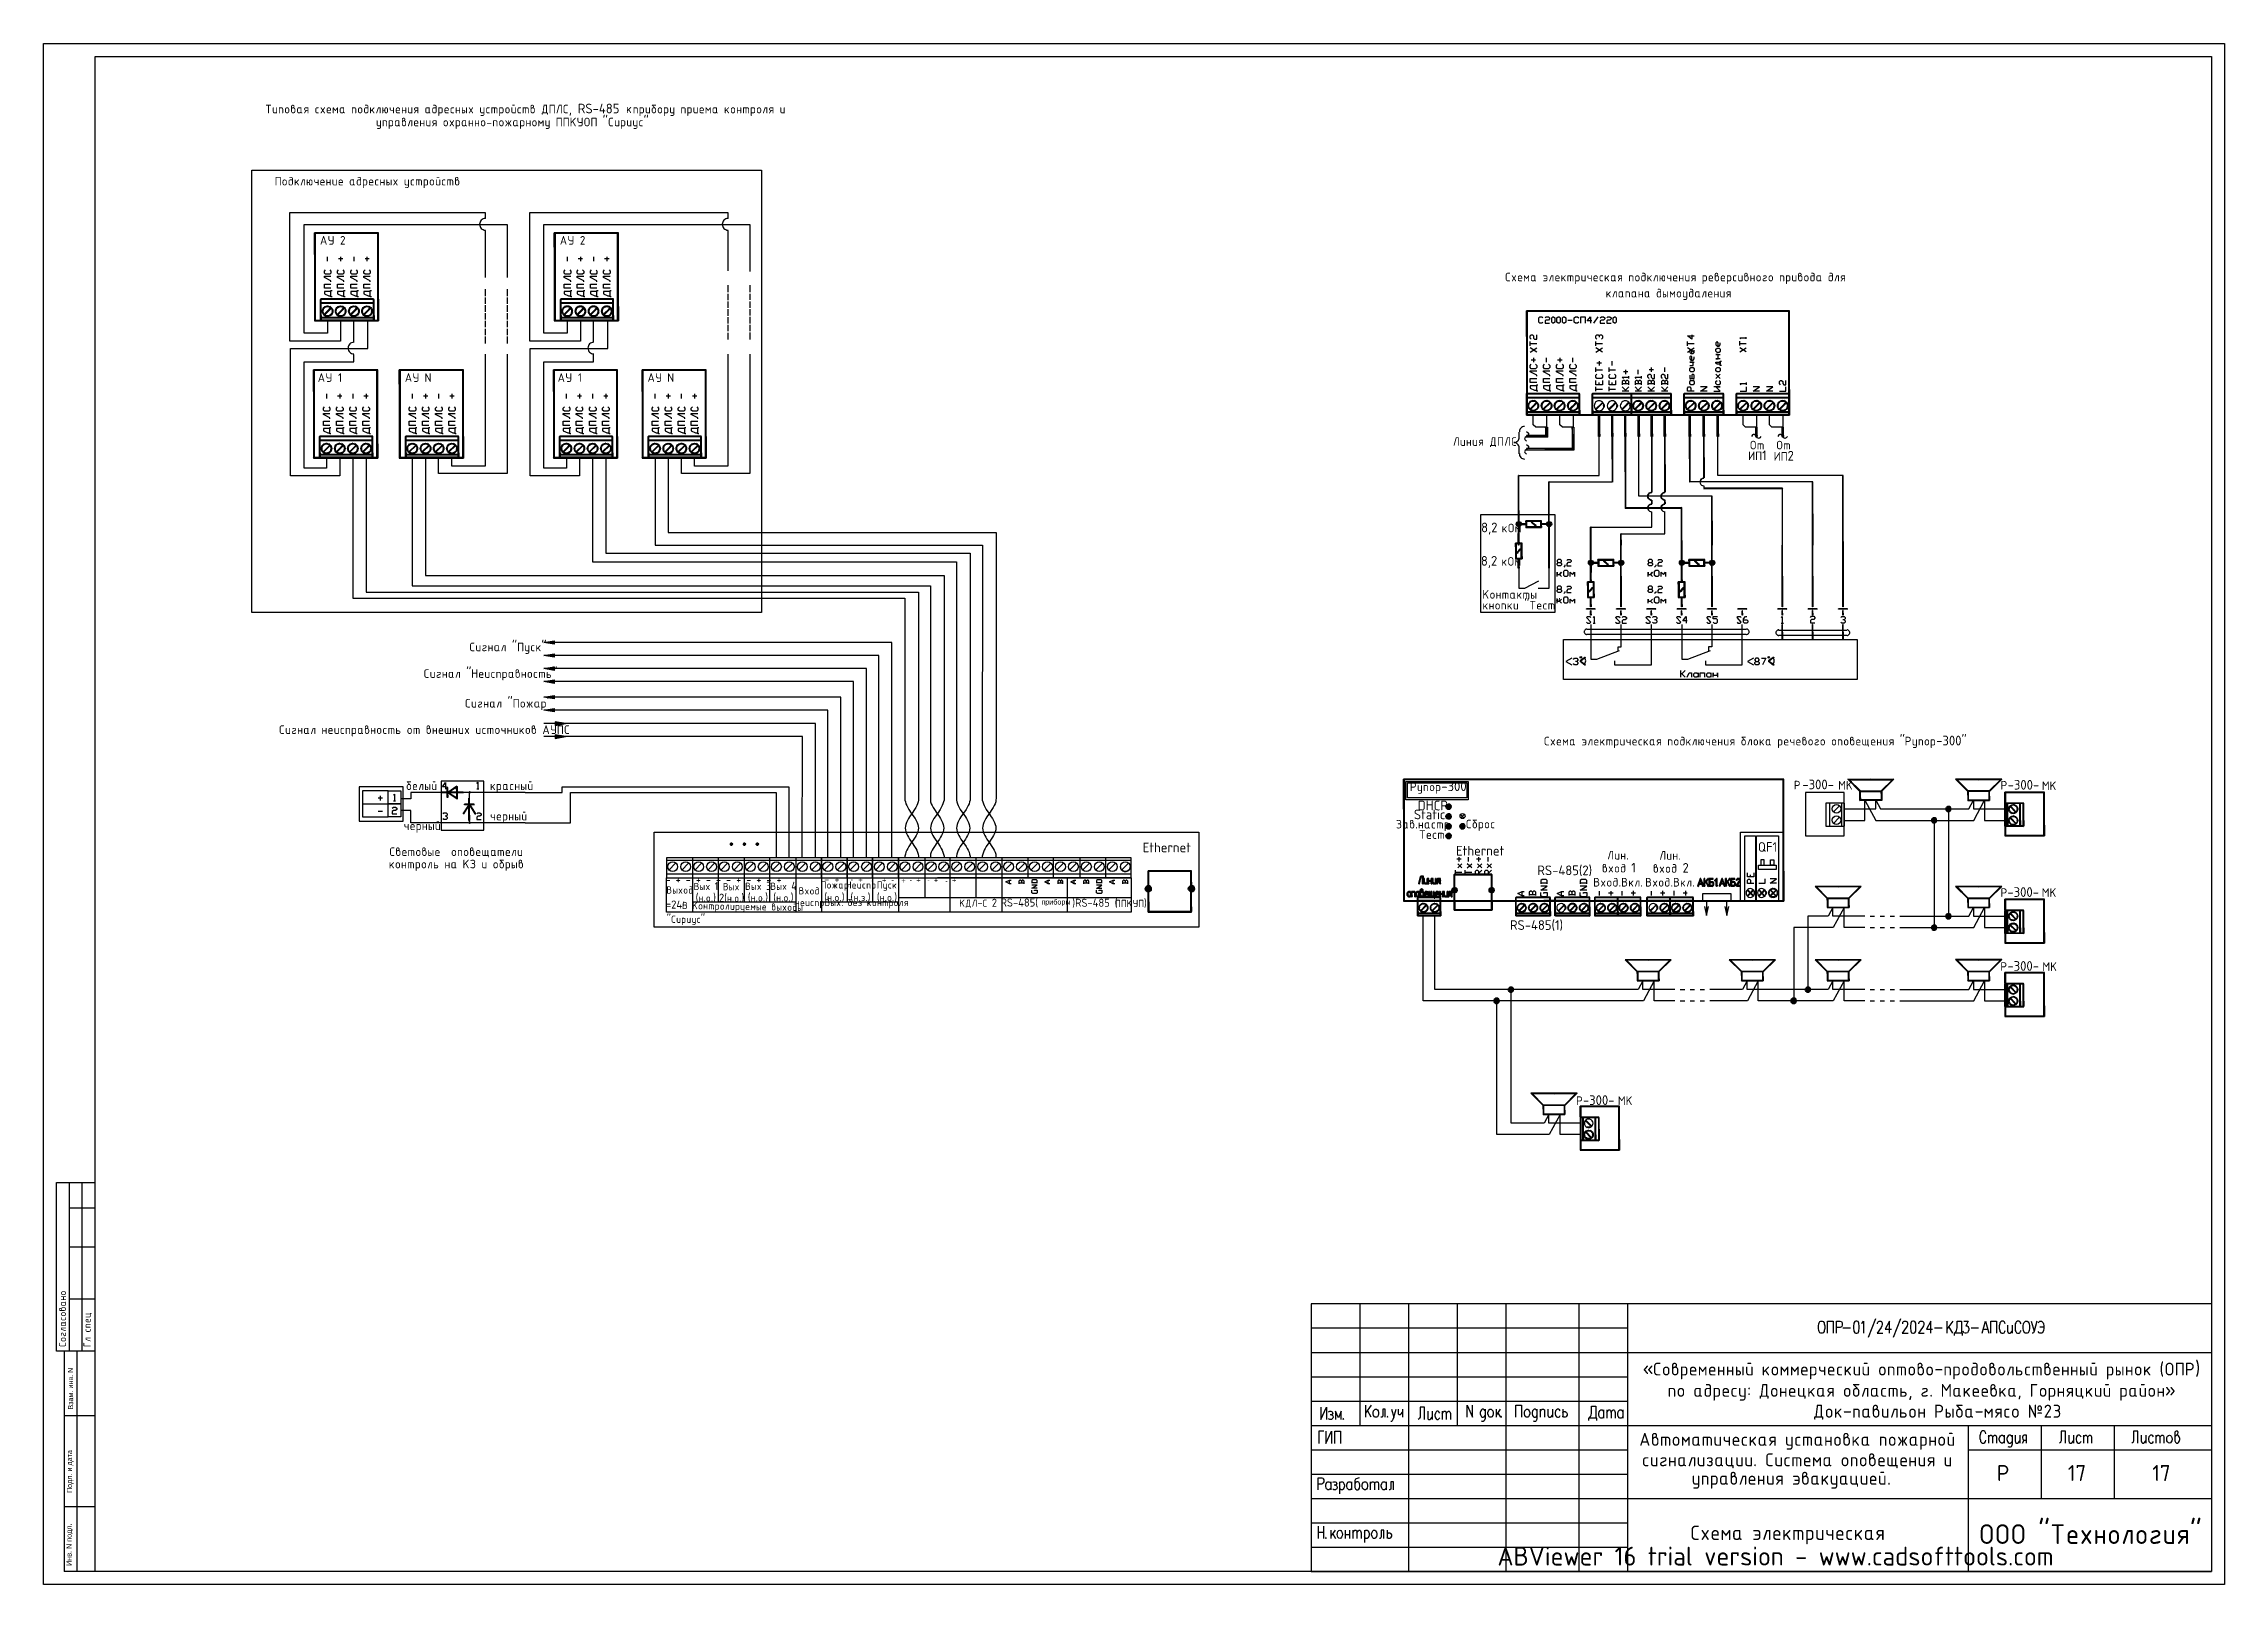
# Model space of a CAD drawing. Header units: millimetres. Extents: x 0 to 420, y 0 to 297.
import ezdxf

# ---------------------------------------------------------------- set-up
doc = ezdxf.new("R2010")
doc.units = ezdxf.units.MM
doc.layers.get('0').update_dxf_attribs({"linetype": 'CONTINUOUS'})
doc.styles.add('amiri-regular', font='amiri-regular')
doc.styles.add('azomix', font='azomix')
doc.styles.get("Standard").update_dxf_attribs({"font": 'STANDARD'})

msp = doc.modelspace()

# ---------------------------------------------------------------- texts
at = {"color": 0, "true_color": 0x000007, "attachment_point": 1}
for s, insert, char_height, width in [(', RS-485 ', (101.134335, 285.031765), 1.8641, 10.82213593), ('"', (107.654635, 282.534099), 1.8641, 0.62136668), ('"', (115.528642, 282.534099), 1.8641, 0.62136668), ('1', (330.91968, 218.2721), 1.8641, 0.41424444), ('2', (335.83032, 218.187433), 1.8641, 0.82848889), ('8,2 ', (276.81766, 204.386768), 1.8641, 3.00327229), ('8,2 ', (276.775337, 197.952096), 1.8641, 3.00327229), ('"', (285.115, 189.52777), 1.8641, 0.62136668), ('"', (291.126347, 189.52777), 1.8641, 0.62136668), ('"', (90.17, 181.484436), 1.8641, 0.62136668), ('"', (95.842668, 181.484436), 1.8641, 0.62136668), ('"', (81.364663, 176.362096), 1.8641, 0.62136668), ('"', (97.917003, 176.362096), 1.8641, 0.62136668), ('"', (89.323333, 170.647096), 1.8641, 0.62136668), ('"', (96.858661, 170.647096), 1.8641, 0.62136668), ('"', (357.42032, 163.365766), 1.8641, 0.62136668), ('-300"', (364.44766, 163.365766), 1.8641, 6.52435017), ('-300', (269.155337, 154.560429), 1.8641, 5.17805576), ('-300-', (338.680014, 154.914912), 1.8641, 6.62791109), ('-300-', (378.205993, 154.856768), 1.8641, 6.62791109), ('Static', (263.86367, 149.141768), 1.8641, 6.83503294), ('DHCP', (264.625674, 150.877433), 1.8641, 5.79942226), ('Ethernet', (211.652016, 142.784528), 1.8641, 10.35611153), ('QF1', (330.11532, 142.876431), 1.8641, 3.72819996), ('Ethernet', (271.991667, 142.156768), 1.8641, 10.35611153), ('1', (305.731347, 138.897096), 1.8641, 0.41424444), ('2', (315.595, 138.854765), 1.8641, 0.82848889), ('- + - + - + - + - + - +', (119.751629, 136.428251), 1.553406, 26.7962532), ('1', (129.201339, 135.199736), 1.553406, 0.34520134), ('3', (139.107332, 135.242076), 1.553406, 0.69040269), ('4', (143.975665, 135.242076), 1.553406, 0.86300331), ('- +', (150.312054, 136.540975), 1.553406, 3.06366181), ('RS-485(2)', (287.634461, 138.38267), 1.8641, 11.80596638), ('=24', (119.845665, 131.643881), 1.553544, 3.27970409), ('(', (125.560665, 132.998406), 1.553406, 0.17260049), ('.)', (128.481667, 132.998406), 1.553406, 0.69040251), ('2(', (130.047997, 132.956066), 1.553406, 1.38080537), ('.)', (133.942668, 132.956066), 1.553406, 0.69040251), ('(', (135.59367, 133.040746), 1.553406, 0.17260049), ('.)', (138.514672, 133.040746), 1.553406, 0.69040251), ('(', (140.504335, 133.040746), 1.553406, 0.17260049), ('.)', (143.425337, 133.040746), 1.553406, 0.69040251), ('(', (150.325674, 133.083069), 1.553406, 0.17260049), ('.)', (153.246667, 133.083069), 1.553406, 0.69040251), ('(', (155.363333, 133.083069), 1.553406, 0.17260049), ('.)', (158.242003, 133.083069), 1.553406, 0.69040251), ('(', (160.443333, 133.083069), 1.553406, 0.17260049), ('.)', (163.364326, 133.083069), 1.553406, 0.69040251), ('-', (179.789663, 131.982413), 1.553406, 0.69040269), ('2', (182.58367, 131.982413), 1.553406, 0.69040269), ('RS-485(', (184.277003, 132.024762), 1.553433, 7.93976831), (')RS-485 (', (198.07766, 131.982432), 1.553426, 9.7952137), (')', (211.878333, 131.940073), 1.553406, 0.17260049), ('-300-', (378.163653, 134.198106), 1.8641, 6.62791109), ('"', (119.972668, 128.892076), 1.553406, 0.517802), ('"', (126.534335, 128.892076), 1.553406, 0.517802), ('RS-485(1)', (282.363333, 127.848106), 1.8641, 11.39172173), ('-300-', (378.163653, 119.9741), 1.8641, 6.62791109), ('-300-', (296.418014, 94.150766), 1.8641, 6.62791109), ('«', (307.932694, 42.960096), 2.742878, 1.52382112), (')', (414.31993, 42.960096), 2.742878, 0.30476391), ('-', (364.069009, 42.960096), 2.742878, 1.21905684), ('»', (408.521731, 38.853594), 2.742878, 1.52382112), (', ', (359.031143, 38.853594), 2.742878, 0.15238211), ('-', (346.457647, 34.881674), 2.792746, 1.24122047), ('-', (371.81634, 34.881674), 2.792746, 1.24122047), ('P', (376.131667, 22.969211), 3.072544, 1.7069689), ('17', (389.80532, 22.969444), 3.072777, 3.07277703), ('17', (406.065412, 22.969185), 3.072777, 3.07277703), ('"', (384.093489, 12.018423), 4.229855, 1.40995169), ('"', (413.304695, 12.018423), 4.229855, 1.40995169)]:
    msp.add_mtext(s, dxfattribs=dict(at, insert=insert, char_height=char_height, width=width))
for s, insert, char_height in [('.', (264.11766, 147.363763), 1.8641), ('.', (270.80633, 147.363763), 1.8641), ('.', (303.275993, 136.18777), 1.8641), ('.', (313.266667, 136.18777), 1.8641), ('.', (127.084663, 132.998406), 1.553406), ('.', (132.545665, 132.956066), 1.553406), ('.', (137.117668, 133.040746), 1.553406), ('.', (142.028333, 133.040746), 1.553406), ('.', (151.849663, 133.083069), 1.553406), ('. ', (153.585337, 132.109399), 1.553406), ('.', (156.929663, 133.083069), 1.553406), ('.', (161.967323, 133.083069), 1.553406), (': ', (327.999549, 38.853594), 2.742878), ('. ', (363.095322, 38.853594), 2.742878), ('. ', (329.184903, 25.52557), 2.792746), ('.', (354.966964, 21.969456), 2.792746)]:
    msp.add_mtext(s, dxfattribs=dict(at, insert=insert, char_height=char_height))
at = {"color": 0, "true_color": 0x000000, "char_height": 1, "attachment_point": 5}
for s, insert, width, style in [('-', (155.61615, 135.720278), 0.39366511, 'amiri-regular'), ('+', (157.307017, 135.607554), 0.72398192, 'amiri-regular'), ('-', (159.617869, 135.494829), 0.39366511, 'amiri-regular'), ('+', (161.872358, 135.551192), 0.72398192, 'amiri-regular'), ('-', (163.506863, 135.551192), 0.39366511, 'amiri-regular'), ('+', (165.592266, 135.438467), 0.72398192, 'amiri-regular'), ('-', (167.001322, 135.551192), 0.39366511, 'amiri-regular'), ('+', (168.466741, 135.551192), 0.72398192, 'amiri-regular'), ('-', (170.383057, 135.607554), 0.39366511, 'amiri-regular'), ('+', (171.848475, 135.551192), 0.72398192, 'amiri-regular'), ('-', (173.877516, 135.438467), 0.39366511, 'amiri-regular'), ('+', (175.342934, 135.551192), 0.72398192, 'amiri-regular'), ('приборы', (194.956994, 131.211299), 6.5, 'azomix')]:
    msp.add_mtext(s, dxfattribs=dict(at, insert=insert, width=width, style=style))
at = {"color": 0, "true_color": 0x000000, "char_height": 1, "attachment_point": 7, "rotation": 90, "style": 'azomix'}
for s, insert, width in [('Взам. инв. N', (5.703464, 33.644031), 10.27666664), ('Подл. и дата', (5.771259, 17.576107), 10.72666645), ('Инв. N подл.', (5.683342, 3.570305), 10.31111145)]:
    msp.add_mtext(s, dxfattribs=dict(at, insert=insert, width=width))

# ---------------------------------------------------------------- blocks, each defined once
blk = doc.blocks.new('ABViewer')
at = {"color": 0, "true_color": 0x000001, "insert": (0, 0), "char_height": 0.05, "attachment_point": 1}
blk.add_mtext('ABViewer 16 trial version - www.cadsofttools.com', dxfattribs=at)

# ---------------------------------------------------------------- hatches: boundary and pattern name
at = {"true_color": 0x000007}
for points in [[(42.795582, 284.744692), (42.816322, 284.806704), (42.878816, 284.827375), (43.708395, 284.827375), (43.770682, 284.806704), (43.791628, 284.744692), (43.770682, 284.682198), (43.708395, 284.661459), (43.376563, 284.661459), (43.376563, 283.250899), (43.355893, 283.188405), (43.293881, 283.167666), (43.231387, 283.188405), (43.210647, 283.250899), (43.210647, 284.661459), (42.878816, 284.661459), (42.816322, 284.682198)], [(44.965667, 284.246394), (44.965667, 283.250899), (44.944721, 283.188405), (44.882434, 283.167666), (44.467369, 283.167666), (44.338453, 283.191643), (44.231448, 283.263577), (44.159515, 283.370582), (44.135537, 283.499497), (44.135537, 284.246394), (44.156276, 284.308681), (44.21877, 284.329627), (44.280782, 284.308681), (44.301453, 284.246394), (44.301453, 283.499497), (44.313579, 283.436314), (44.350511, 283.382639), (44.404185, 283.345708), (44.467369, 283.333581), (44.799751, 283.333581), (44.799751, 284.246394), (44.820422, 284.308681), (44.882434, 284.329627), (44.944721, 284.308681)], [(45.306699, 283.250899), (45.306699, 284.246394), (45.327438, 284.308681), (45.389932, 284.329627), (45.804997, 284.329627), (45.932328, 284.305305), (46.039815, 284.232613), (46.112507, 284.12554), (46.136829, 283.997796), (46.136829, 283.250899), (46.115883, 283.188405), (46.053596, 283.167666), (45.991584, 283.188405), (45.970913, 283.250899), (45.970913, 283.997796), (45.958924, 284.06215), (45.922958, 284.115756), (45.869352, 284.151723), (45.804997, 284.163712), (45.472615, 284.163712), (45.472615, 283.250899), (45.451944, 283.188405), (45.389932, 283.167666), (45.327438, 283.188405)], [(52.502183, 283.997796), (52.502183, 283.499497), (52.51431, 283.436314), (52.551241, 283.382639), (52.604916, 283.345708), (52.668099, 283.333581), (52.917248, 283.333581), (52.979535, 283.312911), (53.000482, 283.250899), (52.979535, 283.188405), (52.917248, 283.167666), (52.668099, 283.167666), (52.539183, 283.191643), (52.432179, 283.263577), (52.360245, 283.370582), (52.336267, 283.499497), (52.336267, 283.997796), (52.360245, 284.126229), (52.432179, 284.233165), (52.539183, 284.305374), (52.668099, 284.329627), (52.917248, 284.329627), (52.979535, 284.308681), (53.000482, 284.246394), (52.979535, 284.184382), (52.917248, 284.163712), (52.668099, 284.163712), (52.60402, 284.151447), (52.55069, 284.115205), (52.514241, 284.061461)], [(53.856619, 283.748646), (54.157583, 283.297201), (54.171363, 283.250899), (54.150417, 283.188405), (54.08813, 283.167666), (54.048098, 283.176761), (54.019228, 283.204046), (53.756298, 283.598716), (53.493368, 283.204046), (53.464085, 283.176761), (53.424467, 283.167666), (53.365487, 283.191919), (53.341233, 283.250899), (53.355013, 283.297201), (53.655426, 283.748646), (53.355013, 284.200092), (53.341233, 284.246394), (53.361973, 284.308681), (53.424467, 284.329627), (53.464085, 284.320532), (53.493368, 284.293247), (53.756298, 283.899679), (54.019228, 284.293247), (54.048098, 284.320532), (54.08813, 284.329627), (54.150417, 284.309095), (54.171363, 284.248047), (54.157583, 284.200092)], [(56.181856, 283.582731), (55.849473, 284.007718), (55.849473, 283.250899), (55.828802, 283.188405), (55.76679, 283.167666), (55.704296, 283.188405), (55.683557, 283.250899), (55.683557, 284.246394), (55.704296, 284.308681), (55.76679, 284.329627), (55.808132, 284.316398), (55.849473, 284.276711), (56.181856, 283.851724), (56.513687, 284.276711), (56.555028, 284.316398), (56.596369, 284.329627), (56.658657, 284.308681), (56.679603, 284.246394), (56.679603, 283.250899), (56.658657, 283.188405), (56.596369, 283.167666), (56.534358, 283.188405), (56.513687, 283.250899), (56.513687, 284.007718)], [(59.368432, 283.250899), (59.368432, 284.246394), (59.389172, 284.308681), (59.451666, 284.329627), (59.866731, 284.329627), (59.994061, 284.305305), (60.101548, 284.232613), (60.17424, 284.12554), (60.198562, 283.997796), (60.198562, 283.250899), (60.177616, 283.188405), (60.115329, 283.167666), (60.053317, 283.188405), (60.032647, 283.250899), (60.032647, 283.997796), (60.020658, 284.06215), (59.984691, 284.115756), (59.931085, 284.151723), (59.866731, 284.163712), (59.534348, 284.163712), (59.534348, 283.250899), (59.513677, 283.188405), (59.451666, 283.167666), (59.389172, 283.188405)], [(63.047834, 283.783924), (63.569835, 284.305925), (63.628815, 284.329627), (63.691102, 284.308681), (63.712048, 284.246394), (63.686692, 284.188516), (63.322339, 283.824163), (63.695512, 283.298304), (63.712048, 283.249245), (63.691102, 283.187992), (63.628815, 283.167666), (63.589403, 283.176416), (63.559913, 283.202943), (63.202725, 283.704549), (63.047834, 283.550209), (63.047834, 283.250899), (63.027163, 283.188405), (62.965151, 283.167666), (62.902657, 283.188405), (62.881918, 283.250899), (62.881918, 284.246394), (62.902657, 284.308681), (62.965151, 284.329627), (63.027163, 284.308681), (63.047834, 284.246394)], [(64.468145, 284.329627), (64.799976, 284.329627), (64.862264, 284.308681), (64.88321, 284.246394), (64.88321, 283.250899), (64.862264, 283.188405), (64.799976, 283.167666), (64.737965, 283.188405), (64.717294, 283.250899), (64.717294, 284.163712), (64.527125, 284.163712), (64.214035, 283.224441), (64.185096, 283.18179), (64.136313, 283.167666), (64.073819, 283.18875), (64.05308, 283.252001), (64.056938, 283.276806), (64.384911, 284.261828), (64.416813, 284.312677)], [(64.795797, 280.501327), (64.795797, 280.669999), (64.463414, 280.669999), (64.334498, 280.694046), (64.227494, 280.766462), (64.15556, 280.873604), (64.131582, 281.00183), (64.131582, 281.748727), (64.152322, 281.811015), (64.214816, 281.831961), (64.276827, 281.811015), (64.297498, 281.748727), (64.297498, 281.00183), (64.309625, 280.938647), (64.346556, 280.884973), (64.400231, 280.848041), (64.463414, 280.835915), (64.795797, 280.835915), (64.795797, 281.748727), (64.816467, 281.811015), (64.878479, 281.831961), (64.940766, 281.811015), (64.961712, 281.748727), (64.961712, 280.504083), (64.937803, 280.376339), (64.866352, 280.269265), (64.760519, 280.196574), (64.633188, 280.172251), (64.297498, 280.172251), (64.235486, 280.192922), (64.214816, 280.254934), (64.23962, 280.312811), (64.297498, 280.338167), (64.629881, 280.338167), (64.694235, 280.350018), (64.747841, 280.385021), (64.783808, 280.437386)], [(65.302744, 280.753232), (65.302744, 281.748727), (65.323484, 281.811015), (65.385978, 281.831961), (65.801043, 281.831961), (65.928373, 281.807638), (66.03586, 281.734947), (66.108552, 281.627873), (66.132874, 281.500129), (66.132874, 280.753232), (66.111928, 280.690738), (66.049641, 280.669999), (65.987629, 280.690738), (65.966959, 280.753232), (65.966959, 281.500129), (65.95497, 281.564483), (65.919003, 281.618089), (65.865397, 281.654056), (65.801043, 281.666045), (65.46866, 281.666045), (65.46866, 280.753232), (65.447989, 280.690738), (65.385978, 280.669999), (65.323484, 280.690738)], [(67.477425, 284.246394), (67.477425, 283.250899), (67.456478, 283.188405), (67.394191, 283.167666), (67.332179, 283.188405), (67.311509, 283.250899), (67.311509, 283.665413), (66.979126, 283.665413), (66.852071, 283.689115), (66.744859, 283.760773), (66.671686, 283.866262), (66.647294, 283.991181), (66.647294, 284.246394), (66.668034, 284.308681), (66.730528, 284.329627), (66.79254, 284.308681), (66.81321, 284.246394), (66.81321, 283.997796), (66.825337, 283.93413), (66.862268, 283.880387), (66.915943, 283.843938), (66.979126, 283.83188), (67.311509, 283.83188), (67.311509, 284.246394), (67.332179, 284.308681), (67.394191, 284.329627), (67.456478, 284.308681)], [(69.155534, 283.665413), (69.155534, 283.250899), (69.134863, 283.188405), (69.072852, 283.167666), (69.010358, 283.188405), (68.989618, 283.250899), (68.989618, 284.246394), (69.010358, 284.308681), (69.072852, 284.329627), (69.134863, 284.308681), (69.155534, 284.246394), (69.155534, 283.83188), (69.653833, 283.83188), (69.653833, 284.246394), (69.674503, 284.308681), (69.736515, 284.329627), (69.798802, 284.308681), (69.819748, 284.246394), (69.819748, 283.250899), (69.798802, 283.188405), (69.736515, 283.167666), (69.674503, 283.188405), (69.653833, 283.250899), (69.653833, 283.665413)], [(70.57125, 281.831961), (70.903081, 281.831961), (70.965369, 281.811015), (70.986315, 281.748727), (70.986315, 280.753232), (70.965369, 280.690738), (70.903081, 280.669999), (70.841069, 280.690738), (70.820399, 280.753232), (70.820399, 281.666045), (70.63023, 281.666045), (70.317139, 280.726774), (70.288201, 280.684124), (70.239418, 280.669999), (70.176924, 280.691083), (70.156184, 280.754335), (70.160043, 280.77914), (70.488016, 281.764161), (70.519918, 281.815011)], [(70.99091, 284.246394), (70.99091, 283.250899), (70.969964, 283.188405), (70.907677, 283.167666), (70.492612, 283.167666), (70.363696, 283.191643), (70.256691, 283.263577), (70.184758, 283.370582), (70.16078, 283.499497), (70.16078, 284.246394), (70.181519, 284.308681), (70.244014, 284.329627), (70.306025, 284.308681), (70.326696, 284.246394), (70.326696, 283.499497), (70.338823, 283.436314), (70.375754, 283.382639), (70.429429, 283.345708), (70.492612, 283.333581), (70.824994, 283.333581), (70.824994, 284.246394), (70.845665, 284.308681), (70.907677, 284.329627), (70.969964, 284.308681)], [(72.664424, 281.167746), (72.664424, 280.753232), (72.643754, 280.690738), (72.581742, 280.669999), (72.519248, 280.690738), (72.498508, 280.753232), (72.498508, 281.748727), (72.519248, 281.811015), (72.581742, 281.831961), (72.643754, 281.811015), (72.664424, 281.748727), (72.664424, 281.334213), (73.162723, 281.334213), (73.162723, 281.748727), (73.183393, 281.811015), (73.245405, 281.831961), (73.307692, 281.811015), (73.328639, 281.748727), (73.328639, 280.753232), (73.307692, 280.690738), (73.245405, 280.669999), (73.183393, 280.690738), (73.162723, 280.753232), (73.162723, 281.167746)], [(74.4998, 281.748727), (74.4998, 280.753232), (74.478854, 280.690738), (74.416567, 280.669999), (74.001502, 280.669999), (73.872586, 280.693977), (73.765582, 280.76591), (73.693648, 280.872915), (73.66967, 281.00183), (73.66967, 281.748727), (73.69041, 281.811015), (73.752904, 281.831961), (73.814915, 281.811015), (73.835586, 281.748727), (73.835586, 281.00183), (73.847713, 280.938647), (73.884644, 280.884973), (73.938319, 280.848041), (74.001502, 280.835915), (74.333885, 280.835915), (74.333885, 281.748727), (74.354555, 281.811015), (74.416567, 281.831961), (74.478854, 281.811015)], [(78.703508, 281.25098), (79.004472, 280.799534), (79.018252, 280.753232), (78.997306, 280.690738), (78.935019, 280.669999), (78.894987, 280.679094), (78.866117, 280.706379), (78.603187, 281.101049), (78.340257, 280.706379), (78.310974, 280.679094), (78.271355, 280.669999), (78.212375, 280.694252), (78.188122, 280.753232), (78.201902, 280.799534), (78.502315, 281.25098), (78.201902, 281.702425), (78.188122, 281.748727), (78.208861, 281.811015), (78.271355, 281.831961), (78.310974, 281.822866), (78.340257, 281.79558), (78.603187, 281.402013), (78.866117, 281.79558), (78.894987, 281.822866), (78.935019, 281.831961), (78.997306, 281.811428), (79.018252, 281.750381), (79.004472, 281.702425)], [(78.527426, 283.997796), (78.527426, 283.499497), (78.539553, 283.436314), (78.576484, 283.382639), (78.630159, 283.345708), (78.693342, 283.333581), (78.942491, 283.333581), (79.004778, 283.312911), (79.025725, 283.250899), (79.004778, 283.188405), (78.942491, 283.167666), (78.693342, 283.167666), (78.564426, 283.191643), (78.457422, 283.263577), (78.385488, 283.370582), (78.36151, 283.499497), (78.36151, 283.997796), (78.385488, 284.126229), (78.457422, 284.233165), (78.564426, 284.305374), (78.693342, 284.329627), (78.942491, 284.329627), (79.004778, 284.308681), (79.025725, 284.246394), (79.004778, 284.184382), (78.942491, 284.163712), (78.693342, 284.163712), (78.629263, 284.151447), (78.575933, 284.115205), (78.539484, 284.061461)], [(79.532392, 283.665413), (79.532392, 283.250899), (79.511721, 283.188405), (79.44971, 283.167666), (79.387216, 283.188405), (79.366476, 283.250899), (79.366476, 284.246394), (79.387216, 284.308681), (79.44971, 284.329627), (79.511721, 284.308681), (79.532392, 284.246394), (79.532392, 283.83188), (80.030691, 283.83188), (80.030691, 284.246394), (80.051361, 284.308681), (80.113373, 284.329627), (80.17566, 284.308681), (80.196606, 284.246394), (80.196606, 283.250899), (80.17566, 283.188405), (80.113373, 283.167666), (80.051361, 283.188405), (80.030691, 283.250899), (80.030691, 283.665413)], [(82.036316, 281.167746), (82.036316, 280.753232), (82.015646, 280.690738), (81.953634, 280.669999), (81.89114, 280.690738), (81.8704, 280.753232), (81.8704, 281.748727), (81.89114, 281.811015), (81.953634, 281.831961), (82.015646, 281.811015), (82.036316, 281.748727), (82.036316, 281.334213), (82.534615, 281.334213), (82.534615, 281.748727), (82.555285, 281.811015), (82.617297, 281.831961), (82.679584, 281.811015), (82.700531, 281.748727), (82.700531, 280.753232), (82.679584, 280.690738), (82.617297, 280.669999), (82.555285, 280.690738), (82.534615, 280.753232), (82.534615, 281.167746)], [(82.392979, 283.748646), (82.693943, 283.297201), (82.707723, 283.250899), (82.686777, 283.188405), (82.624489, 283.167666), (82.584457, 283.176761), (82.555587, 283.204046), (82.292658, 283.598716), (82.029728, 283.204046), (82.000445, 283.176761), (81.960826, 283.167666), (81.901846, 283.191919), (81.877593, 283.250899), (81.891373, 283.297201), (82.191785, 283.748646), (81.891373, 284.200092), (81.877593, 284.246394), (81.898332, 284.308681), (81.960826, 284.329627), (82.000445, 284.320532), (82.029728, 284.293247), (82.292658, 283.899679), (82.555587, 284.293247), (82.584457, 284.320532), (82.624489, 284.329627), (82.686777, 284.309095), (82.707723, 284.248047), (82.693943, 284.200092)], [(83.207478, 281.167746), (83.207478, 280.753232), (83.186807, 280.690738), (83.124796, 280.669999), (83.062302, 280.690738), (83.041562, 280.753232), (83.041562, 281.748727), (83.062302, 281.811015), (83.124796, 281.831961), (83.186807, 281.811015), (83.207478, 281.748727), (83.207478, 281.334213), (83.705777, 281.334213), (83.705777, 281.748727), (83.726447, 281.811015), (83.788459, 281.831961), (83.850746, 281.811015), (83.871692, 281.748727), (83.871692, 280.753232), (83.850746, 280.690738), (83.788459, 280.669999), (83.726447, 280.690738), (83.705777, 280.753232), (83.705777, 281.167746)], [(84.717935, 282.998994), (84.717935, 283.167666), (84.385552, 283.167666), (84.256637, 283.191712), (84.149632, 283.264128), (84.077698, 283.371271), (84.053721, 283.499497), (84.053721, 284.246394), (84.07446, 284.308681), (84.136954, 284.329627), (84.198966, 284.308681), (84.219636, 284.246394), (84.219636, 283.499497), (84.231763, 283.436314), (84.268695, 283.382639), (84.322369, 283.345708), (84.385552, 283.333581), (84.717935, 283.333581), (84.717935, 284.246394), (84.738606, 284.308681), (84.800617, 284.329627), (84.862905, 284.308681), (84.883851, 284.246394), (84.883851, 283.00175), (84.859942, 282.874006), (84.788491, 282.766932), (84.682657, 282.694241), (84.555326, 282.669918), (84.219636, 282.669918), (84.157625, 282.690589), (84.136954, 282.7526), (84.161759, 282.810478), (84.219636, 282.835834), (84.552019, 282.835834), (84.616374, 282.847685), (84.669979, 282.882687), (84.705946, 282.935053)], [(85.390798, 283.997796), (85.390798, 283.499497), (85.402925, 283.436314), (85.439856, 283.382639), (85.493531, 283.345708), (85.556714, 283.333581), (85.805863, 283.333581), (85.868151, 283.312911), (85.889097, 283.250899), (85.868151, 283.188405), (85.805863, 283.167666), (85.556714, 283.167666), (85.427799, 283.191643), (85.320794, 283.263577), (85.24886, 283.370582), (85.224883, 283.499497), (85.224883, 283.997796), (85.24886, 284.126229), (85.320794, 284.233165), (85.427799, 284.305374), (85.556714, 284.329627), (85.805863, 284.329627), (85.868151, 284.308681), (85.889097, 284.246394), (85.868151, 284.184382), (85.805863, 284.163712), (85.556714, 284.163712), (85.492635, 284.151447), (85.439305, 284.115205), (85.402856, 284.061461)], [(86.313082, 284.329627), (87.059979, 284.329627), (87.187723, 284.305305), (87.294796, 284.232613), (87.367488, 284.12554), (87.39181, 283.997796), (87.39181, 283.250899), (87.370864, 283.188405), (87.308577, 283.167666), (87.246565, 283.188405), (87.225894, 283.250899), (87.225894, 283.997796), (87.213906, 284.06215), (87.177939, 284.115756), (87.12454, 284.151723), (87.059979, 284.163712), (86.894063, 284.163712), (86.894063, 283.250899), (86.873117, 283.188405), (86.810829, 283.167666), (86.748818, 283.188405), (86.728147, 283.250899), (86.728147, 284.163712), (86.395764, 284.163712), (86.395764, 283.250899), (86.375094, 283.188405), (86.313082, 283.167666), (86.250588, 283.188405), (86.229848, 283.250899), (86.229848, 284.246394), (86.250588, 284.308681)], [(86.569221, 280.753232), (86.569221, 281.748727), (86.589961, 281.811015), (86.652455, 281.831961), (87.06752, 281.831961), (87.194851, 281.807638), (87.302338, 281.734947), (87.375029, 281.627873), (87.399352, 281.500129), (87.399352, 280.753232), (87.378405, 280.690738), (87.316118, 280.669999), (87.254106, 280.690738), (87.233436, 280.753232), (87.233436, 281.500129), (87.221447, 281.564483), (87.18548, 281.618089), (87.131874, 281.654056), (87.06752, 281.666045), (86.735137, 281.666045), (86.735137, 280.753232), (86.714467, 280.690738), (86.652455, 280.669999), (86.589961, 280.690738)], [(89.409844, 281.224521), (89.063681, 280.706379), (89.034397, 280.679094), (88.994779, 280.669999), (88.935799, 280.694252), (88.911545, 280.753232), (88.925326, 280.799534), (89.228494, 281.25098), (88.925326, 281.702425), (88.911545, 281.748727), (88.932285, 281.811015), (88.994779, 281.831961), (89.034397, 281.822866), (89.063681, 281.79558), (89.409844, 281.277438), (89.409844, 281.748727), (89.430514, 281.811015), (89.492526, 281.831961), (89.554813, 281.811015), (89.57576, 281.748727), (89.57576, 281.277438), (89.921372, 281.79558), (89.950241, 281.822866), (89.990273, 281.831961), (90.052561, 281.811015), (90.073507, 281.748727), (90.059727, 281.702425), (89.756558, 281.25098), (90.059727, 280.799534), (90.073507, 280.753232), (90.052561, 280.690738), (89.990273, 280.669999), (89.950241, 280.679094), (89.921372, 280.706379), (89.57576, 281.224521), (89.57576, 280.753232), (89.554813, 280.690738), (89.492526, 280.669999), (89.430514, 280.690738), (89.409844, 280.753232)], [(91.415401, 283.997796), (91.415401, 283.499497), (91.427527, 283.436314), (91.464459, 283.382639), (91.518133, 283.345708), (91.581316, 283.333581), (91.830466, 283.333581), (91.892753, 283.312911), (91.913699, 283.250899), (91.892753, 283.188405), (91.830466, 283.167666), (91.581316, 283.167666), (91.452401, 283.191643), (91.345396, 283.263577), (91.273463, 283.370582), (91.249485, 283.499497), (91.249485, 283.997796), (91.273463, 284.126229), (91.345396, 284.233165), (91.452401, 284.305374), (91.581316, 284.329627), (91.830466, 284.329627), (91.892753, 284.308681), (91.913699, 284.246394), (91.892753, 284.184382), (91.830466, 284.163712), (91.581316, 284.163712), (91.517238, 284.151447), (91.463908, 284.115205), (91.427458, 284.061461)], [(92.337684, 284.329627), (93.084581, 284.329627), (93.212325, 284.305305), (93.319399, 284.232613), (93.39209, 284.12554), (93.416413, 283.997796), (93.416413, 283.250899), (93.395466, 283.188405), (93.333179, 283.167666), (93.271167, 283.188405), (93.250497, 283.250899), (93.250497, 283.997796), (93.238508, 284.06215), (93.202541, 284.115756), (93.149142, 284.151723), (93.084581, 284.163712), (92.918665, 284.163712), (92.918665, 283.250899), (92.897719, 283.188405), (92.835432, 283.167666), (92.77342, 283.188405), (92.752749, 283.250899), (92.752749, 284.163712), (92.420367, 284.163712), (92.420367, 283.250899), (92.399696, 283.188405), (92.337684, 283.167666), (92.27519, 283.188405), (92.254451, 283.250899), (92.254451, 284.246394), (92.27519, 284.308681)], [(93.094728, 281.167746), (93.094728, 280.753232), (93.074058, 280.690738), (93.012046, 280.669999), (92.949552, 280.690738), (92.928812, 280.753232), (92.928812, 281.748727), (92.949552, 281.811015), (93.012046, 281.831961), (93.074058, 281.811015), (93.094728, 281.748727), (93.094728, 281.334213), (93.593027, 281.334213), (93.593027, 281.748727), (93.613697, 281.811015), (93.675709, 281.831961), (93.737996, 281.811015), (93.758943, 281.748727), (93.758943, 280.753232), (93.737996, 280.690738), (93.675709, 280.669999), (93.613697, 280.690738), (93.593027, 280.753232), (93.593027, 281.167746)], [(95.769435, 281.085064), (95.437052, 281.510051), (95.437052, 280.753232), (95.416381, 280.690738), (95.35437, 280.669999), (95.291876, 280.690738), (95.271136, 280.753232), (95.271136, 281.748727), (95.291876, 281.811015), (95.35437, 281.831961), (95.395711, 281.818732), (95.437052, 281.779044), (95.769435, 281.354057), (96.101266, 281.779044), (96.142607, 281.818732), (96.183949, 281.831961), (96.246236, 281.811015), (96.267182, 281.748727), (96.267182, 280.753232), (96.246236, 280.690738), (96.183949, 280.669999), (96.121937, 280.690738), (96.101266, 280.753232), (96.101266, 281.510051)], [(97.275305, 280.501327), (97.275305, 280.669999), (96.942922, 280.669999), (96.814007, 280.694046), (96.707002, 280.766462), (96.635069, 280.873604), (96.611091, 281.00183), (96.611091, 281.748727), (96.63183, 281.811015), (96.694324, 281.831961), (96.756336, 281.811015), (96.777007, 281.748727), (96.777007, 281.00183), (96.789133, 280.938647), (96.826065, 280.884973), (96.879739, 280.848041), (96.942922, 280.835915), (97.275305, 280.835915), (97.275305, 281.748727), (97.295976, 281.811015), (97.357987, 281.831961), (97.420275, 281.811015), (97.441221, 281.748727), (97.441221, 280.504083), (97.417312, 280.376339), (97.345861, 280.269265), (97.240027, 280.196574), (97.112697, 280.172251), (96.777007, 280.172251), (96.714995, 280.192922), (96.694324, 280.254934), (96.719129, 280.312811), (96.777007, 280.338167), (97.109389, 280.338167), (97.173744, 280.350018), (97.227349, 280.385021), (97.263316, 280.437386)], [(97.526113, 284.827375), (98.355692, 284.827375), (98.41798, 284.806704), (98.438926, 284.744692), (98.438926, 283.250899), (98.41798, 283.188405), (98.355692, 283.167666), (98.293681, 283.188405), (98.27301, 283.250899), (98.27301, 284.661459), (97.608796, 284.661459), (97.608796, 283.250899), (97.588125, 283.188405), (97.526113, 283.167666), (97.463619, 283.188405), (97.44288, 283.250899), (97.44288, 284.744692), (97.463619, 284.806704)], [(99.278377, 284.827375), (99.695647, 284.827375), (99.757934, 284.806704), (99.77888, 284.744692), (99.77888, 283.250899), (99.757934, 283.188405), (99.695647, 283.167666), (99.633635, 283.188405), (99.612965, 283.250899), (99.612965, 284.661459), (99.343972, 284.661459), (98.944892, 283.225543), (98.917055, 283.182135), (98.866068, 283.167666), (98.803574, 283.188405), (98.782834, 283.250899), (98.789449, 283.280665), (99.195143, 284.744692), (99.227045, 284.806704)], [(98.870452, 282.329708), (99.700031, 282.329708), (99.762318, 282.309038), (99.783265, 282.247026), (99.783265, 280.753232), (99.762318, 280.690738), (99.700031, 280.669999), (99.638019, 280.690738), (99.617349, 280.753232), (99.617349, 282.163792), (98.953134, 282.163792), (98.953134, 280.753232), (98.932464, 280.690738), (98.870452, 280.669999), (98.807958, 280.690738), (98.787219, 280.753232), (98.787219, 282.247026), (98.807958, 282.309038)], [(100.869686, 284.827375), (100.931973, 284.806704), (100.952919, 284.744692), (100.931973, 284.682198), (100.869686, 284.661459), (100.537854, 284.661459), (100.412177, 284.630591), (100.32288, 284.538538), (100.288705, 284.41231), (100.288705, 283.582731), (100.306895, 283.486888), (100.361465, 283.406342), (100.442012, 283.351771), (100.537854, 283.333581), (100.869686, 283.333581), (100.931973, 283.312911), (100.952919, 283.250899), (100.931973, 283.188405), (100.869686, 283.167666), (100.537854, 283.167666), (100.377933, 283.197913), (100.244056, 283.288933), (100.153037, 283.422809), (100.122789, 283.582731), (100.122789, 284.41231), (100.153037, 284.571818), (100.244056, 284.706107), (100.377933, 284.79692), (100.537854, 284.827375)], [(100.210407, 282.329708), (101.039986, 282.329708), (101.102273, 282.309038), (101.123219, 282.247026), (101.123219, 280.753232), (101.102273, 280.690738), (101.039986, 280.669999), (100.977974, 280.690738), (100.957304, 280.753232), (100.957304, 282.163792), (100.293089, 282.163792), (100.293089, 280.753232), (100.272419, 280.690738), (100.210407, 280.669999), (100.147913, 280.690738), (100.127173, 280.753232), (100.127173, 282.247026), (100.147913, 282.309038)], [(101.848018, 281.537612), (101.633044, 281.30114), (101.633044, 280.753232), (101.612373, 280.690738), (101.550361, 280.669999), (101.487867, 280.690738), (101.467128, 280.753232), (101.467128, 282.247026), (101.487867, 282.309038), (101.550361, 282.329708), (101.612373, 282.309038), (101.633044, 282.247026), (101.633044, 281.549187), (102.317102, 282.302147), (102.37994, 282.329708), (102.442228, 282.309038), (102.463174, 282.247026), (102.440574, 282.190251), (101.966529, 281.66825), (102.451598, 280.794574), (102.463174, 280.753232), (102.437267, 280.695906), (102.37994, 280.669999), (102.336188, 280.680885), (102.306078, 280.714096)], [(103.637213, 281.334213), (103.222148, 281.334213), (103.111052, 281.347046), (103.014271, 281.385614), (102.931855, 281.45002), (102.863858, 281.540368), (102.821207, 281.63876), (102.807083, 281.748727), (102.807083, 282.247026), (102.827822, 282.309038), (102.890316, 282.329708), (102.952328, 282.309038), (102.972998, 282.247026), (102.972998, 281.748727), (102.991188, 281.65316), (103.045759, 281.57289), (103.126305, 281.518319), (103.222148, 281.500129), (103.637213, 281.500129), (103.637213, 282.247026), (103.657883, 282.309038), (103.719895, 282.329708), (103.782182, 282.309038), (103.803129, 282.247026), (103.803129, 281.00183), (103.778875, 280.872915), (103.706666, 280.76591), (103.59973, 280.693977), (103.471297, 280.669999), (103.056232, 280.669999), (102.993738, 280.690738), (102.972998, 280.753232), (102.993738, 280.815244), (103.056232, 280.835915), (103.471297, 280.835915), (103.534962, 280.847973), (103.588706, 280.884422), (103.624948, 280.937752), (103.637213, 281.00183)], [(105.570225, 282.329708), (106.399804, 282.329708), (106.462092, 282.309038), (106.483038, 282.247026), (106.483038, 280.753232), (106.462092, 280.690738), (106.399804, 280.669999), (106.337793, 280.690738), (106.317122, 280.753232), (106.317122, 282.163792), (105.652908, 282.163792), (105.652908, 280.753232), (105.632237, 280.690738), (105.570225, 280.669999), (105.507731, 280.690738), (105.486992, 280.753232), (105.486992, 282.247026), (105.507731, 282.309038)], [(109.583453, 282.329708), (109.64574, 282.309038), (109.666687, 282.247026), (109.64574, 282.184532), (109.583453, 282.163792), (109.251622, 282.163792), (109.125944, 282.132924), (109.036648, 282.040871), (109.002472, 281.914643), (109.002472, 281.085064), (109.020662, 280.989221), (109.075233, 280.908675), (109.155779, 280.854105), (109.251622, 280.835915), (109.583453, 280.835915), (109.64574, 280.815244), (109.666687, 280.753232), (109.64574, 280.690738), (109.583453, 280.669999), (109.251622, 280.669999), (109.0917, 280.700247), (108.957824, 280.791266), (108.866804, 280.925143), (108.836556, 281.085064), (108.836556, 281.914643), (108.866804, 282.074151), (108.957824, 282.208441), (109.0917, 282.299253), (109.251622, 282.329708)], [(110.837849, 281.748727), (110.837849, 280.753232), (110.816902, 280.690738), (110.754615, 280.669999), (110.33955, 280.669999), (110.210634, 280.693977), (110.10363, 280.76591), (110.031696, 280.872915), (110.007718, 281.00183), (110.007718, 281.748727), (110.028458, 281.811015), (110.090952, 281.831961), (110.152964, 281.811015), (110.173634, 281.748727), (110.173634, 281.00183), (110.185761, 280.938647), (110.222692, 280.884973), (110.276367, 280.848041), (110.33955, 280.835915), (110.671933, 280.835915), (110.671933, 281.748727), (110.692603, 281.811015), (110.754615, 281.831961), (110.816902, 281.811015)], [(112.485633, 283.840286), (113.007634, 284.362287), (113.066614, 284.385989), (113.128901, 284.365043), (113.149847, 284.302756), (113.124491, 284.244878), (112.760138, 283.880525), (113.133311, 283.354666), (113.149847, 283.305607), (113.128901, 283.244354), (113.066614, 283.224028), (113.027202, 283.232778), (112.997712, 283.259305), (112.640524, 283.760911), (112.485633, 283.606571), (112.485633, 283.307261), (112.464962, 283.244767), (112.402951, 283.224028), (112.340457, 283.244767), (112.319717, 283.307261), (112.319717, 284.302756), (112.340457, 284.365043), (112.402951, 284.385989), (112.464962, 284.365043), (112.485633, 284.302756)], [(113.180172, 281.748727), (113.180172, 280.753232), (113.159226, 280.690738), (113.096939, 280.669999), (112.681874, 280.669999), (112.552958, 280.693977), (112.445954, 280.76591), (112.37402, 280.872915), (112.350042, 281.00183), (112.350042, 281.748727), (112.370782, 281.811015), (112.433276, 281.831961), (112.495287, 281.811015), (112.515958, 281.748727), (112.515958, 281.00183), (112.528085, 280.938647), (112.565016, 280.884973), (112.618691, 280.848041), (112.681874, 280.835915), (113.014257, 280.835915), (113.014257, 281.748727), (113.034927, 281.811015), (113.096939, 281.831961), (113.159226, 281.811015)], [(114.185419, 280.501327), (114.185419, 280.669999), (113.853036, 280.669999), (113.72412, 280.694046), (113.617116, 280.766462), (113.545182, 280.873604), (113.521204, 281.00183), (113.521204, 281.748727), (113.541944, 281.811015), (113.604438, 281.831961), (113.666449, 281.811015), (113.68712, 281.748727), (113.68712, 281.00183), (113.699247, 280.938647), (113.736178, 280.884973), (113.789853, 280.848041), (113.853036, 280.835915), (114.185419, 280.835915), (114.185419, 281.748727), (114.206089, 281.811015), (114.268101, 281.831961), (114.330388, 281.811015), (114.351334, 281.748727), (114.351334, 280.504083), (114.327425, 280.376339), (114.255974, 280.269265), (114.150141, 280.196574), (114.02281, 280.172251), (113.68712, 280.172251), (113.625108, 280.192922), (113.604438, 280.254934), (113.629242, 280.312811), (113.68712, 280.338167), (114.019503, 280.338167), (114.083857, 280.350018), (114.137463, 280.385021), (114.17343, 280.437386)], [(113.594049, 283.250899), (113.594049, 284.246394), (113.614789, 284.308681), (113.677283, 284.329627), (114.092348, 284.329627), (114.219678, 284.305305), (114.327165, 284.232613), (114.399857, 284.12554), (114.424179, 283.997796), (114.424179, 283.250899), (114.403233, 283.188405), (114.340946, 283.167666), (114.278934, 283.188405), (114.258263, 283.250899), (114.258263, 283.997796), (114.246275, 284.06215), (114.210308, 284.115756), (114.156702, 284.151723), (114.092348, 284.163712), (113.759965, 284.163712), (113.759965, 283.250899), (113.739294, 283.188405), (113.677283, 283.167666), (113.614789, 283.188405)], [(114.858282, 281.500129), (114.858282, 281.00183), (114.870409, 280.938647), (114.90734, 280.884973), (114.961015, 280.848041), (115.024198, 280.835915), (115.273347, 280.835915), (115.335634, 280.815244), (115.35658, 280.753232), (115.335634, 280.690738), (115.273347, 280.669999), (115.024198, 280.669999), (114.895282, 280.693977), (114.788277, 280.76591), (114.716344, 280.872915), (114.692366, 281.00183), (114.692366, 281.500129), (114.716344, 281.628562), (114.788277, 281.735498), (114.895282, 281.807707), (115.024198, 281.831961), (115.273347, 281.831961), (115.335634, 281.811015), (115.35658, 281.748727), (115.335634, 281.686715), (115.273347, 281.666045), (115.024198, 281.666045), (114.960119, 281.65378), (114.906789, 281.617538), (114.87034, 281.563794)], [(116.766503, 284.246394), (116.766503, 283.250899), (116.745557, 283.188405), (116.68327, 283.167666), (116.268204, 283.167666), (116.139289, 283.191643), (116.032284, 283.263577), (115.960351, 283.370582), (115.936373, 283.499497), (115.936373, 284.246394), (115.957112, 284.308681), (116.019606, 284.329627), (116.081618, 284.308681), (116.102289, 284.246394), (116.102289, 283.499497), (116.114415, 283.436314), (116.151347, 283.382639), (116.205021, 283.345708), (116.268204, 283.333581), (116.600587, 283.333581), (116.600587, 284.246394), (116.621258, 284.308681), (116.68327, 284.329627), (116.745557, 284.308681)], [(121.285235, 282.998994), (121.285235, 283.167666), (120.952852, 283.167666), (120.823937, 283.191712), (120.716932, 283.264128), (120.644998, 283.371271), (120.62102, 283.499497), (120.62102, 284.246394), (120.64176, 284.308681), (120.704254, 284.329627), (120.766266, 284.308681), (120.786936, 284.246394), (120.786936, 283.499497), (120.799063, 283.436314), (120.835994, 283.382639), (120.889669, 283.345708), (120.952852, 283.333581), (121.285235, 283.333581), (121.285235, 284.246394), (121.305905, 284.308681), (121.367917, 284.329627), (121.430204, 284.308681), (121.451151, 284.246394), (121.451151, 283.00175), (121.427242, 282.874006), (121.35579, 282.766932), (121.249957, 282.694241), (121.122626, 282.669918), (120.786936, 282.669918), (120.724925, 282.690589), (120.704254, 282.7526), (120.729059, 282.810478), (120.786936, 282.835834), (121.119319, 282.835834), (121.183673, 282.847685), (121.237279, 282.882687), (121.273246, 282.935053)], [(122.797148, 283.250899), (122.797148, 284.246394), (122.817888, 284.308681), (122.880382, 284.329627), (123.295447, 284.329627), (123.422778, 284.305305), (123.530265, 284.232613), (123.602956, 284.12554), (123.627279, 283.997796), (123.627279, 283.250899), (123.606332, 283.188405), (123.544045, 283.167666), (123.482033, 283.188405), (123.461363, 283.250899), (123.461363, 283.997796), (123.449374, 284.06215), (123.413407, 284.115756), (123.359801, 284.151723), (123.295447, 284.163712), (122.963064, 284.163712), (122.963064, 283.250899), (122.942394, 283.188405), (122.880382, 283.167666), (122.817888, 283.188405)], [(125.969602, 284.246394), (125.969602, 283.250899), (125.948656, 283.188405), (125.886369, 283.167666), (125.471304, 283.167666), (125.342388, 283.191643), (125.235384, 283.263577), (125.16345, 283.370582), (125.139472, 283.499497), (125.139472, 284.246394), (125.160212, 284.308681), (125.222706, 284.329627), (125.284717, 284.308681), (125.305388, 284.246394), (125.305388, 283.499497), (125.317515, 283.436314), (125.354446, 283.382639), (125.408121, 283.345708), (125.471304, 283.333581), (125.803687, 283.333581), (125.803687, 284.246394), (125.824357, 284.308681), (125.886369, 284.329627), (125.948656, 284.308681)], [(127.980095, 283.582731), (127.647712, 284.007718), (127.647712, 283.250899), (127.627041, 283.188405), (127.565029, 283.167666), (127.502535, 283.188405), (127.481796, 283.250899), (127.481796, 284.246394), (127.502535, 284.308681), (127.565029, 284.329627), (127.606371, 284.316398), (127.647712, 284.276711), (127.980095, 283.851724), (128.311926, 284.276711), (128.353267, 284.316398), (128.394608, 284.329627), (128.456896, 284.308681), (128.477842, 284.246394), (128.477842, 283.250899), (128.456896, 283.188405), (128.394608, 283.167666), (128.332597, 283.188405), (128.311926, 283.250899), (128.311926, 284.007718)], [(131.332587, 283.783924), (131.854588, 284.305925), (131.913568, 284.329627), (131.975855, 284.308681), (131.996801, 284.246394), (131.971446, 284.188516), (131.607092, 283.824163), (131.980265, 283.298304), (131.996801, 283.249245), (131.975855, 283.187992), (131.913568, 283.167666), (131.874156, 283.176416), (131.844666, 283.202943), (131.487479, 283.704549), (131.332587, 283.550209), (131.332587, 283.250899), (131.311916, 283.188405), (131.249905, 283.167666), (131.187411, 283.188405), (131.166671, 283.250899), (131.166671, 284.246394), (131.187411, 284.308681), (131.249905, 284.329627), (131.311916, 284.308681), (131.332587, 284.246394)], [(133.674911, 283.665413), (133.674911, 283.250899), (133.65424, 283.188405), (133.592229, 283.167666), (133.529735, 283.188405), (133.508995, 283.250899), (133.508995, 284.246394), (133.529735, 284.308681), (133.592229, 284.329627), (133.65424, 284.308681), (133.674911, 284.246394), (133.674911, 283.83188), (134.173209, 283.83188), (134.173209, 284.246394), (134.19388, 284.308681), (134.255892, 284.329627), (134.318179, 284.308681), (134.339125, 284.246394), (134.339125, 283.250899), (134.318179, 283.188405), (134.255892, 283.167666), (134.19388, 283.188405), (134.173209, 283.250899), (134.173209, 283.665413)], [(134.76339, 284.329627), (135.510287, 284.329627), (135.638031, 284.305305), (135.745105, 284.232613), (135.817796, 284.12554), (135.842119, 283.997796), (135.842119, 283.250899), (135.821173, 283.188405), (135.758885, 283.167666), (135.696874, 283.188405), (135.676203, 283.250899), (135.676203, 283.997796), (135.664214, 284.06215), (135.628247, 284.115756), (135.574848, 284.151723), (135.510287, 284.163712), (135.344371, 284.163712), (135.344371, 283.250899), (135.323425, 283.188405), (135.261138, 283.167666), (135.199126, 283.188405), (135.178456, 283.250899), (135.178456, 284.163712), (134.846073, 284.163712), (134.846073, 283.250899), (134.825402, 283.188405), (134.76339, 283.167666), (134.700896, 283.188405), (134.680157, 283.250899), (134.680157, 284.246394), (134.700896, 284.308681)], [(138.943696, 284.329627), (139.275528, 284.329627), (139.337815, 284.308681), (139.358762, 284.246394), (139.358762, 283.250899), (139.337815, 283.188405), (139.275528, 283.167666), (139.213516, 283.188405), (139.192846, 283.250899), (139.192846, 284.163712), (139.002676, 284.163712), (138.689586, 283.224441), (138.660647, 283.18179), (138.611865, 283.167666), (138.549371, 283.18875), (138.528631, 283.252001), (138.53249, 283.276806), (138.860463, 284.261828), (138.892365, 284.312677)], [(142.706051, 284.246394), (142.706051, 283.250899), (142.685105, 283.188405), (142.622818, 283.167666), (142.207753, 283.167666), (142.078837, 283.191643), (141.971833, 283.263577), (141.899899, 283.370582), (141.875921, 283.499497), (141.875921, 284.246394), (141.896661, 284.308681), (141.959155, 284.329627), (142.021166, 284.308681), (142.041837, 284.246394), (142.041837, 283.499497), (142.053964, 283.436314), (142.090895, 283.382639), (142.14457, 283.345708), (142.207753, 283.333581), (142.540136, 283.333581), (142.540136, 284.246394), (142.560806, 284.308681), (142.622818, 284.329627), (142.685105, 284.308681)], [(86.130783, 281.085064), (85.46712, 281.085064), (85.404626, 281.105735), (85.383886, 281.167746), (85.404626, 281.230034), (85.46712, 281.25098), (86.130783, 281.25098), (86.19307, 281.230034), (86.214016, 281.167746), (86.19307, 281.105735)], [(44.741482, 270.942041), (45.571061, 270.942041), (45.633349, 270.921371), (45.654295, 270.859359), (45.654295, 269.365566), (45.633349, 269.303072), (45.571061, 269.282332), (45.50905, 269.303072), (45.488379, 269.365566), (45.488379, 270.776126), (44.824165, 270.776126), (44.824165, 269.365566), (44.803494, 269.303072), (44.741482, 269.282332), (44.678988, 269.303072), (44.658249, 269.365566), (44.658249, 270.859359), (44.678988, 270.921371)], [(48.506443, 269.898591), (49.028444, 270.420592), (49.087424, 270.444294), (49.149711, 270.423348), (49.170658, 270.361061), (49.145302, 270.303183), (48.780948, 269.93883), (49.154121, 269.41297), (49.170658, 269.363912), (49.149711, 269.302658), (49.087424, 269.282332), (49.048012, 269.291083), (49.018522, 269.31761), (48.661335, 269.819216), (48.506443, 269.664876), (48.506443, 269.365566), (48.485773, 269.303072), (48.423761, 269.282332), (48.361267, 269.303072), (48.340527, 269.365566), (48.340527, 270.361061), (48.361267, 270.423348), (48.423761, 270.444294), (48.485773, 270.423348), (48.506443, 270.361061)], [(49.926754, 270.444294), (50.258586, 270.444294), (50.320873, 270.423348), (50.34182, 270.361061), (50.34182, 269.365566), (50.320873, 269.303072), (50.258586, 269.282332), (50.196574, 269.303072), (50.175904, 269.365566), (50.175904, 270.278378), (49.985734, 270.278378), (49.672644, 269.339107), (49.643705, 269.296457), (49.594923, 269.282332), (49.532429, 269.303416), (49.511689, 269.366668), (49.515548, 269.391473), (49.843521, 270.376495), (49.875422, 270.427344)], [(52.936034, 270.361061), (52.936034, 269.365566), (52.915088, 269.303072), (52.852801, 269.282332), (52.790789, 269.303072), (52.770118, 269.365566), (52.770118, 269.78008), (52.437735, 269.78008), (52.31068, 269.803782), (52.203469, 269.87544), (52.130295, 269.980929), (52.105904, 270.105848), (52.105904, 270.361061), (52.126643, 270.423348), (52.189137, 270.444294), (52.251149, 270.423348), (52.27182, 270.361061), (52.27182, 270.112462), (52.283946, 270.048797), (52.320878, 269.995054), (52.374552, 269.958605), (52.437735, 269.946547), (52.770118, 269.946547), (52.770118, 270.361061), (52.790789, 270.423348), (52.852801, 270.444294), (52.915088, 270.423348)], [(54.614143, 269.78008), (54.614143, 269.365566), (54.593473, 269.303072), (54.531461, 269.282332), (54.468967, 269.303072), (54.448228, 269.365566), (54.448228, 270.361061), (54.468967, 270.423348), (54.531461, 270.444294), (54.593473, 270.423348), (54.614143, 270.361061), (54.614143, 269.946547), (55.112442, 269.946547), (55.112442, 270.361061), (55.133113, 270.423348), (55.195124, 270.444294), (55.257412, 270.423348), (55.278358, 270.361061), (55.278358, 269.365566), (55.257412, 269.303072), (55.195124, 269.282332), (55.133113, 269.303072), (55.112442, 269.365566), (55.112442, 269.78008)], [(56.44952, 270.361061), (56.44952, 269.365566), (56.428574, 269.303072), (56.366286, 269.282332), (55.951221, 269.282332), (55.822306, 269.30631), (55.715301, 269.378244), (55.643367, 269.485248), (55.61939, 269.614164), (55.61939, 270.361061), (55.640129, 270.423348), (55.702623, 270.444294), (55.764635, 270.423348), (55.785305, 270.361061), (55.785305, 269.614164), (55.797432, 269.550981), (55.834364, 269.497306), (55.888038, 269.460375), (55.951221, 269.448248), (56.283604, 269.448248), (56.283604, 270.361061), (56.304275, 270.423348), (56.366286, 270.444294), (56.428574, 270.423348)], [(63.986036, 270.112462), (63.986036, 269.614164), (63.998162, 269.550981), (64.035094, 269.497306), (64.088768, 269.460375), (64.151951, 269.448248), (64.401101, 269.448248), (64.463388, 269.427577), (64.484334, 269.365566), (64.463388, 269.303072), (64.401101, 269.282332), (64.151951, 269.282332), (64.023036, 269.30631), (63.916031, 269.378244), (63.844098, 269.485248), (63.82012, 269.614164), (63.82012, 270.112462), (63.844098, 270.240896), (63.916031, 270.347831), (64.023036, 270.420041), (64.151951, 270.444294), (64.401101, 270.444294), (64.463388, 270.423348), (64.484334, 270.361061), (64.463388, 270.299049), (64.401101, 270.278378), (64.151951, 270.278378), (64.087873, 270.266114), (64.034542, 270.229871), (63.998093, 270.176128)], [(64.991001, 269.78008), (64.991001, 269.365566), (64.970331, 269.303072), (64.908319, 269.282332), (64.845825, 269.303072), (64.825086, 269.365566), (64.825086, 270.361061), (64.845825, 270.423348), (64.908319, 270.444294), (64.970331, 270.423348), (64.991001, 270.361061), (64.991001, 269.946547), (65.4893, 269.946547), (65.4893, 270.361061), (65.509971, 270.423348), (65.571982, 270.444294), (65.63427, 270.423348), (65.655216, 270.361061), (65.655216, 269.365566), (65.63427, 269.303072), (65.571982, 269.282332), (65.509971, 269.303072), (65.4893, 269.365566), (65.4893, 269.78008)], [(67.851589, 269.863313), (68.152552, 269.411868), (68.166332, 269.365566), (68.145386, 269.303072), (68.083099, 269.282332), (68.043067, 269.291427), (68.014197, 269.318712), (67.751267, 269.713383), (67.488338, 269.318712), (67.459054, 269.291427), (67.419436, 269.282332), (67.360456, 269.306586), (67.336202, 269.365566), (67.349983, 269.411868), (67.650395, 269.863313), (67.349983, 270.314758), (67.336202, 270.361061), (67.356942, 270.423348), (67.419436, 270.444294), (67.459054, 270.435199), (67.488338, 270.407914), (67.751267, 270.014346), (68.014197, 270.407914), (68.043067, 270.435199), (68.083099, 270.444294), (68.145386, 270.423761), (68.166332, 270.362714), (68.152552, 270.314758)], [(70.176545, 269.11366), (70.176545, 269.282332), (69.844162, 269.282332), (69.715246, 269.306379), (69.608242, 269.378795), (69.536308, 269.485937), (69.51233, 269.614164), (69.51233, 270.361061), (69.53307, 270.423348), (69.595564, 270.444294), (69.657575, 270.423348), (69.678246, 270.361061), (69.678246, 269.614164), (69.690373, 269.550981), (69.727304, 269.497306), (69.780979, 269.460375), (69.844162, 269.448248), (70.176545, 269.448248), (70.176545, 270.361061), (70.197215, 270.423348), (70.259227, 270.444294), (70.321514, 270.423348), (70.34246, 270.361061), (70.34246, 269.116416), (70.318551, 268.988672), (70.2471, 268.881599), (70.141267, 268.808907), (70.013936, 268.784585), (69.678246, 268.784585), (69.616234, 268.805255), (69.595564, 268.867267), (69.620368, 268.925145), (69.678246, 268.950501), (70.010629, 268.950501), (70.074983, 268.962352), (70.128589, 268.997354), (70.164556, 269.049719)], [(70.849408, 270.112462), (70.849408, 269.614164), (70.861535, 269.550981), (70.898466, 269.497306), (70.952141, 269.460375), (71.015324, 269.448248), (71.264473, 269.448248), (71.32676, 269.427577), (71.347706, 269.365566), (71.32676, 269.303072), (71.264473, 269.282332), (71.015324, 269.282332), (70.886408, 269.30631), (70.779403, 269.378244), (70.70747, 269.485248), (70.683492, 269.614164), (70.683492, 270.112462), (70.70747, 270.240896), (70.779403, 270.347831), (70.886408, 270.420041), (71.015324, 270.444294), (71.264473, 270.444294), (71.32676, 270.423348), (71.347706, 270.361061), (71.32676, 270.299049), (71.264473, 270.278378), (71.015324, 270.278378), (70.951245, 270.266114), (70.897915, 270.229871), (70.861466, 270.176128)], [(71.771692, 270.444294), (72.518588, 270.444294), (72.646332, 270.419972), (72.753406, 270.34728), (72.826097, 270.240207), (72.85042, 270.112462), (72.85042, 269.365566), (72.829474, 269.303072), (72.767186, 269.282332), (72.705175, 269.303072), (72.684504, 269.365566), (72.684504, 270.112462), (72.672515, 270.176817), (72.636548, 270.230423), (72.583149, 270.266389), (72.518588, 270.278378), (72.352672, 270.278378), (72.352672, 269.365566), (72.331726, 269.303072), (72.269439, 269.282332), (72.207427, 269.303072), (72.186757, 269.365566), (72.186757, 270.278378), (71.854374, 270.278378), (71.854374, 269.365566), (71.833703, 269.303072), (71.771692, 269.282332), (71.709197, 269.303072), (71.688458, 269.365566), (71.688458, 270.361061), (71.709197, 270.423348)], [(76.87401, 270.112462), (76.87401, 269.614164), (76.886137, 269.550981), (76.923068, 269.497306), (76.976743, 269.460375), (77.039926, 269.448248), (77.289075, 269.448248), (77.351363, 269.427577), (77.372309, 269.365566), (77.351363, 269.303072), (77.289075, 269.282332), (77.039926, 269.282332), (76.91101, 269.30631), (76.804006, 269.378244), (76.732072, 269.485248), (76.708094, 269.614164), (76.708094, 270.112462), (76.732072, 270.240896), (76.804006, 270.347831), (76.91101, 270.420041), (77.039926, 270.444294), (77.289075, 270.444294), (77.351363, 270.423348), (77.372309, 270.361061), (77.351363, 270.299049), (77.289075, 270.278378), (77.039926, 270.278378), (76.975847, 270.266114), (76.922517, 270.229871), (76.886068, 270.176128)], [(77.796294, 270.444294), (78.54319, 270.444294), (78.670935, 270.419972), (78.778008, 270.34728), (78.8507, 270.240207), (78.875022, 270.112462), (78.875022, 269.365566), (78.854076, 269.303072), (78.791789, 269.282332), (78.729777, 269.303072), (78.709106, 269.365566), (78.709106, 270.112462), (78.697117, 270.176817), (78.661151, 270.230423), (78.607752, 270.266389), (78.54319, 270.278378), (78.377275, 270.278378), (78.377275, 269.365566), (78.356329, 269.303072), (78.294041, 269.282332), (78.232029, 269.303072), (78.211359, 269.365566), (78.211359, 270.278378), (77.878976, 270.278378), (77.878976, 269.365566), (77.858306, 269.303072), (77.796294, 269.282332), (77.7338, 269.303072), (77.71306, 269.365566), (77.71306, 270.361061), (77.7338, 270.423348)], [(55.672863, 258.55888), (55.257798, 258.55888), (55.146702, 258.571713), (55.049921, 258.610281), (54.967506, 258.674687), (54.899508, 258.765035), (54.856858, 258.863426), (54.842733, 258.973394), (54.842733, 259.471693), (54.863472, 259.533704), (54.925966, 259.554375), (54.987978, 259.533704), (55.008649, 259.471693), (55.008649, 258.973394), (55.026839, 258.877827), (55.081409, 258.797556), (55.161955, 258.742986), (55.257798, 258.724796), (55.672863, 258.724796), (55.672863, 259.471693), (55.693534, 259.533704), (55.755545, 259.554375), (55.817833, 259.533704), (55.838779, 259.471693), (55.838779, 258.226497), (55.814525, 258.097582), (55.742316, 257.990577), (55.63538, 257.918643), (55.506947, 257.894666), (55.091882, 257.894666), (55.029388, 257.915405), (55.008649, 257.977899), (55.029388, 258.039911), (55.091882, 258.060581), (55.506947, 258.060581), (55.570613, 258.072639), (55.624356, 258.109088), (55.660598, 258.162418), (55.672863, 258.226497)], [(57.602719, 259.554375), (57.761951, 259.52392), (57.895965, 259.433107), (57.98726, 259.298818), (58.017784, 259.13931), (57.998836, 259.020592), (57.942267, 258.900634), (57.419164, 258.060581), (57.93455, 258.060581), (57.996837, 258.039911), (58.017784, 257.977899), (57.996837, 257.915405), (57.93455, 257.894666), (57.270887, 257.894666), (57.208393, 257.915405), (57.187653, 257.977899), (57.201434, 258.025304), (57.809975, 259.002608), (57.841257, 259.069926), (57.851868, 259.13931), (57.833402, 259.235152), (57.778556, 259.315699), (57.698079, 259.370269), (57.602719, 259.388459), (57.533464, 259.37535), (57.467051, 259.336094), (57.403428, 259.270792), (57.342545, 259.179548), (57.313124, 259.149301), (57.270887, 259.13931), (57.208393, 259.160049), (57.187653, 259.222543), (57.19537, 259.256719), (57.278552, 259.386943), (57.37424, 259.479961), (57.48233, 259.535771)], [(101.85853, 258.55888), (101.443464, 258.55888), (101.332369, 258.571713), (101.235587, 258.610281), (101.153172, 258.674687), (101.085174, 258.765035), (101.042524, 258.863426), (101.028399, 258.973394), (101.028399, 259.471693), (101.049139, 259.533704), (101.111633, 259.554375), (101.173645, 259.533704), (101.194315, 259.471693), (101.194315, 258.973394), (101.212505, 258.877827), (101.267076, 258.797556), (101.347622, 258.742986), (101.443464, 258.724796), (101.85853, 258.724796), (101.85853, 259.471693), (101.8792, 259.533704), (101.941212, 259.554375), (102.003499, 259.533704), (102.024445, 259.471693), (102.024445, 258.226497), (102.000192, 258.097582), (101.927983, 257.990577), (101.821047, 257.918643), (101.692614, 257.894666), (101.277549, 257.894666), (101.215055, 257.915405), (101.194315, 257.977899), (101.215055, 258.039911), (101.277549, 258.060581), (101.692614, 258.060581), (101.756279, 258.072639), (101.810023, 258.109088), (101.846265, 258.162418), (101.85853, 258.226497)], [(103.788385, 259.554375), (103.947617, 259.52392), (104.081632, 259.433107), (104.172927, 259.298818), (104.20345, 259.13931), (104.184502, 259.020592), (104.127934, 258.900634), (103.60483, 258.060581), (104.120217, 258.060581), (104.182504, 258.039911), (104.20345, 257.977899), (104.182504, 257.915405), (104.120217, 257.894666), (103.456553, 257.894666), (103.394059, 257.915405), (103.37332, 257.977899), (103.3871, 258.025304), (103.995642, 259.002608), (104.026923, 259.069926), (104.037534, 259.13931), (104.019069, 259.235152), (103.964223, 259.315699), (103.883745, 259.370269), (103.788385, 259.388459), (103.71913, 259.37535), (103.652717, 259.336094), (103.589095, 259.270792), (103.528211, 259.179548), (103.49879, 259.149301), (103.456553, 259.13931), (103.394059, 259.160049), (103.37332, 259.222543), (103.381037, 259.256719), (103.464219, 259.386943), (103.559906, 259.479961), (103.667996, 259.535771)], [(282.302478, 252.484708), (282.364765, 252.464038), (282.385712, 252.402026), (282.364765, 252.339532), (282.302478, 252.318792), (281.970646, 252.318792), (281.844969, 252.287924), (281.755672, 252.195871), (281.721497, 252.069643), (281.721497, 251.240064), (281.739687, 251.144222), (281.794258, 251.063675), (281.874804, 251.009105), (281.970646, 250.990915), (282.302478, 250.990915), (282.364765, 250.970244), (282.385712, 250.908233), (282.364765, 250.845738), (282.302478, 250.824999), (281.970646, 250.824999), (281.810725, 250.855247), (281.676849, 250.946266), (281.585829, 251.080143), (281.555581, 251.240064), (281.555581, 252.069643), (281.585829, 252.229151), (281.676849, 252.363441), (281.810725, 252.454254), (281.970646, 252.484708)], [(283.24213, 251.40598), (283.543093, 250.954535), (283.556873, 250.908233), (283.535927, 250.845738), (283.47364, 250.824999), (283.433608, 250.834094), (283.404738, 250.861379), (283.141808, 251.256049), (282.878879, 250.861379), (282.849595, 250.834094), (282.809977, 250.824999), (282.750997, 250.849252), (282.726743, 250.908233), (282.740524, 250.954535), (283.040936, 251.40598), (282.740524, 251.857425), (282.726743, 251.903727), (282.747483, 251.966015), (282.809977, 251.986961), (282.849595, 251.977866), (282.878879, 251.950581), (283.141808, 251.557013), (283.404738, 251.950581), (283.433608, 251.977866), (283.47364, 251.986961), (283.535927, 251.966428), (283.556873, 251.905381), (283.543093, 251.857425)], [(285.567366, 251.240064), (285.234983, 251.665051), (285.234983, 250.908233), (285.214312, 250.845738), (285.152301, 250.824999), (285.089807, 250.845738), (285.069067, 250.908233), (285.069067, 251.903727), (285.089807, 251.966015), (285.152301, 251.986961), (285.193642, 251.973732), (285.234983, 251.934044), (285.567366, 251.509057), (285.899197, 251.934044), (285.940538, 251.973732), (285.98188, 251.986961), (286.044167, 251.966015), (286.065113, 251.903727), (286.065113, 250.908233), (286.044167, 250.845738), (285.98188, 250.824999), (285.919868, 250.845738), (285.899197, 250.908233), (285.899197, 251.665051)], [(289.418157, 251.322746), (289.003092, 251.322746), (288.940598, 251.343486), (288.919858, 251.40598), (288.940598, 251.468267), (289.003092, 251.489213), (289.418157, 251.489213), (289.418157, 251.655129), (289.406168, 251.719484), (289.370201, 251.773089), (289.316595, 251.809056), (289.252241, 251.821045), (288.837176, 251.821045), (288.774682, 251.841716), (288.753942, 251.903727), (288.774682, 251.966015), (288.837176, 251.986961), (289.252241, 251.986961), (289.380674, 251.962707), (289.48761, 251.890498), (289.559819, 251.783562), (289.584073, 251.655129), (289.584073, 251.156831), (289.559819, 251.027915), (289.48761, 250.92091), (289.380674, 250.848977), (289.252241, 250.824999), (288.837176, 250.824999), (288.774682, 250.845738), (288.753942, 250.908233), (288.774682, 250.970244), (288.837176, 250.990915), (289.252241, 250.990915), (289.315906, 251.002973), (289.36965, 251.039422), (289.405892, 251.092752), (289.418157, 251.156831)], [(290.340169, 251.986961), (290.672001, 251.986961), (290.734288, 251.966015), (290.755234, 251.903727), (290.755234, 250.908233), (290.734288, 250.845738), (290.672001, 250.824999), (290.609989, 250.845738), (290.589319, 250.908233), (290.589319, 251.821045), (290.399149, 251.821045), (290.086059, 250.881774), (290.05712, 250.839124), (290.008338, 250.824999), (289.945844, 250.846083), (289.925104, 250.909335), (289.928963, 250.93414), (290.256936, 251.919161), (290.288837, 251.970011)], [(292.433344, 251.441258), (292.955345, 251.963259), (293.014325, 251.986961), (293.076612, 251.966015), (293.097558, 251.903727), (293.072202, 251.84585), (292.707849, 251.481496), (293.081022, 250.955637), (293.097558, 250.906579), (293.076612, 250.845325), (293.014325, 250.824999), (292.974913, 250.83375), (292.945423, 250.860277), (292.588235, 251.361883), (292.433344, 251.207542), (292.433344, 250.908233), (292.412673, 250.845738), (292.350662, 250.824999), (292.288168, 250.845738), (292.267428, 250.908233), (292.267428, 251.903727), (292.288168, 251.966015), (292.350662, 251.986961), (292.412673, 251.966015), (292.433344, 251.903727)], [(293.521823, 251.986961), (294.26872, 251.986961), (294.396464, 251.962638), (294.503538, 251.889947), (294.576229, 251.782873), (294.600552, 251.655129), (294.600552, 250.908233), (294.579606, 250.845738), (294.517318, 250.824999), (294.455307, 250.845738), (294.434636, 250.908233), (294.434636, 251.655129), (294.422647, 251.719484), (294.38668, 251.773089), (294.333281, 251.809056), (294.26872, 251.821045), (294.102804, 251.821045), (294.102804, 250.908233), (294.081858, 250.845738), (294.019571, 250.824999), (293.957559, 250.845738), (293.936889, 250.908233), (293.936889, 251.821045), (293.604506, 251.821045), (293.604506, 250.908233), (293.583835, 250.845738), (293.521823, 250.824999), (293.459329, 250.845738), (293.43859, 250.908233), (293.43859, 251.903727), (293.459329, 251.966015)], [(296.946033, 251.903727), (296.946033, 250.908233), (296.925086, 250.845738), (296.862799, 250.824999), (296.447734, 250.824999), (296.318819, 250.848977), (296.211814, 250.92091), (296.13988, 251.027915), (296.115902, 251.156831), (296.115902, 251.903727), (296.136642, 251.966015), (296.199136, 251.986961), (296.261148, 251.966015), (296.281818, 251.903727), (296.281818, 251.156831), (296.293945, 251.093648), (296.330876, 251.039973), (296.384551, 251.003042), (296.447734, 250.990915), (296.780117, 250.990915), (296.780117, 251.903727), (296.800787, 251.966015), (296.862799, 251.986961), (296.925086, 251.966015)], [(298.117195, 251.903727), (298.117195, 250.908233), (298.096248, 250.845738), (298.033961, 250.824999), (297.971949, 250.845738), (297.951279, 250.908233), (297.951279, 251.322746), (297.618896, 251.322746), (297.491841, 251.346449), (297.384629, 251.418107), (297.311456, 251.523595), (297.287064, 251.648515), (297.287064, 251.903727), (297.307804, 251.966015), (297.370298, 251.986961), (297.43231, 251.966015), (297.45298, 251.903727), (297.45298, 251.655129), (297.465107, 251.591464), (297.502038, 251.53772), (297.555713, 251.501271), (297.618896, 251.489213), (297.951279, 251.489213), (297.951279, 251.903727), (297.971949, 251.966015), (298.033961, 251.986961), (298.096248, 251.966015)], [(299.795304, 251.655129), (299.795304, 251.156831), (299.807431, 251.093648), (299.844362, 251.039973), (299.898037, 251.003042), (299.96122, 250.990915), (300.210369, 250.990915), (300.272656, 250.970244), (300.293603, 250.908233), (300.272656, 250.845738), (300.210369, 250.824999), (299.96122, 250.824999), (299.832304, 250.848977), (299.7253, 250.92091), (299.653366, 251.027915), (299.629388, 251.156831), (299.629388, 251.655129), (299.653366, 251.783562), (299.7253, 251.890498), (299.832304, 251.962707), (299.96122, 251.986961), (300.210369, 251.986961), (300.272656, 251.966015), (300.293603, 251.903727), (300.272656, 251.841716), (300.210369, 251.821045), (299.96122, 251.821045), (299.897141, 251.80878), (299.843811, 251.772538), (299.807362, 251.718795)], [(300.80027, 251.441258), (301.322271, 251.963259), (301.381251, 251.986961), (301.443538, 251.966015), (301.464484, 251.903727), (301.439128, 251.84585), (301.074775, 251.481496), (301.447948, 250.955637), (301.464484, 250.906579), (301.443538, 250.845325), (301.381251, 250.824999), (301.341839, 250.83375), (301.312349, 250.860277), (300.955161, 251.361883), (300.80027, 251.207542), (300.80027, 250.908233), (300.779599, 250.845738), (300.717588, 250.824999), (300.655094, 250.845738), (300.634354, 250.908233), (300.634354, 251.903727), (300.655094, 251.966015), (300.717588, 251.986961), (300.779599, 251.966015), (300.80027, 251.903727)], [(305.321599, 250.908233), (305.321599, 251.903727), (305.342338, 251.966015), (305.404832, 251.986961), (305.819897, 251.986961), (305.947228, 251.962638), (306.054715, 251.889947), (306.127406, 251.782873), (306.151729, 251.655129), (306.151729, 250.908233), (306.130783, 250.845738), (306.068495, 250.824999), (306.006484, 250.845738), (305.985813, 250.908233), (305.985813, 251.655129), (305.973824, 251.719484), (305.937857, 251.773089), (305.884252, 251.809056), (305.819897, 251.821045), (305.487514, 251.821045), (305.487514, 250.908233), (305.466844, 250.845738), (305.404832, 250.824999), (305.342338, 250.845738)], [(309.001, 251.441258), (309.523001, 251.963259), (309.581981, 251.986961), (309.644268, 251.966015), (309.665214, 251.903727), (309.639859, 251.84585), (309.275505, 251.481496), (309.648678, 250.955637), (309.665214, 250.906579), (309.644268, 250.845325), (309.581981, 250.824999), (309.542569, 250.83375), (309.513079, 250.860277), (309.155892, 251.361883), (309.001, 251.207542), (309.001, 250.908233), (308.98033, 250.845738), (308.918318, 250.824999), (308.855824, 250.845738), (308.835084, 250.908233), (308.835084, 251.903727), (308.855824, 251.966015), (308.918318, 251.986961), (308.98033, 251.966015), (309.001, 251.903727)], [(310.421311, 251.986961), (310.753143, 251.986961), (310.81543, 251.966015), (310.836376, 251.903727), (310.836376, 250.908233), (310.81543, 250.845738), (310.753143, 250.824999), (310.691131, 250.845738), (310.670461, 250.908233), (310.670461, 251.821045), (310.480291, 251.821045), (310.167201, 250.881774), (310.138262, 250.839124), (310.08948, 250.824999), (310.026986, 250.846083), (310.006246, 250.909335), (310.010105, 250.93414), (310.338078, 251.919161), (310.369979, 251.970011)], [(313.430591, 251.903727), (313.430591, 250.908233), (313.409645, 250.845738), (313.347357, 250.824999), (313.285346, 250.845738), (313.264675, 250.908233), (313.264675, 251.322746), (312.932292, 251.322746), (312.805237, 251.346449), (312.698026, 251.418107), (312.624852, 251.523595), (312.600461, 251.648515), (312.600461, 251.903727), (312.6212, 251.966015), (312.683694, 251.986961), (312.745706, 251.966015), (312.766377, 251.903727), (312.766377, 251.655129), (312.778503, 251.591464), (312.815435, 251.53772), (312.869109, 251.501271), (312.932292, 251.489213), (313.264675, 251.489213), (313.264675, 251.903727), (313.285346, 251.966015), (313.347357, 251.986961), (313.409645, 251.966015)], [(315.1087, 251.322746), (315.1087, 250.908233), (315.08803, 250.845738), (315.026018, 250.824999), (314.963524, 250.845738), (314.942785, 250.908233), (314.942785, 251.903727), (314.963524, 251.966015), (315.026018, 251.986961), (315.08803, 251.966015), (315.1087, 251.903727), (315.1087, 251.489213), (315.606999, 251.489213), (315.606999, 251.903727), (315.62767, 251.966015), (315.689681, 251.986961), (315.751969, 251.966015), (315.772915, 251.903727), (315.772915, 250.908233), (315.751969, 250.845738), (315.689681, 250.824999), (315.62767, 250.845738), (315.606999, 250.908233), (315.606999, 251.322746)], [(316.944077, 251.903727), (316.944077, 250.908233), (316.92313, 250.845738), (316.860843, 250.824999), (316.445778, 250.824999), (316.316863, 250.848977), (316.209858, 250.92091), (316.137924, 251.027915), (316.113946, 251.156831), (316.113946, 251.903727), (316.134686, 251.966015), (316.19718, 251.986961), (316.259192, 251.966015), (316.279862, 251.903727), (316.279862, 251.156831), (316.291989, 251.093648), (316.32892, 251.039973), (316.382595, 251.003042), (316.445778, 250.990915), (316.778161, 250.990915), (316.778161, 251.903727), (316.798831, 251.966015), (316.860843, 251.986961), (316.92313, 251.966015)], [(325.482962, 251.655129), (325.482962, 251.156831), (325.495088, 251.093648), (325.53202, 251.039973), (325.585694, 251.003042), (325.648877, 250.990915), (325.898027, 250.990915), (325.960314, 250.970244), (325.98126, 250.908233), (325.960314, 250.845738), (325.898027, 250.824999), (325.648877, 250.824999), (325.519962, 250.848977), (325.412957, 250.92091), (325.341024, 251.027915), (325.317046, 251.156831), (325.317046, 251.655129), (325.341024, 251.783562), (325.412957, 251.890498), (325.519962, 251.962707), (325.648877, 251.986961), (325.898027, 251.986961), (325.960314, 251.966015), (325.98126, 251.903727), (325.960314, 251.841716), (325.898027, 251.821045), (325.648877, 251.821045), (325.584799, 251.80878), (325.531468, 251.772538), (325.495019, 251.718795)], [(327.152142, 251.903727), (327.152142, 250.908233), (327.131196, 250.845738), (327.068908, 250.824999), (326.653843, 250.824999), (326.524928, 250.848977), (326.417923, 250.92091), (326.34599, 251.027915), (326.322012, 251.156831), (326.322012, 251.903727), (326.342751, 251.966015), (326.405245, 251.986961), (326.467257, 251.966015), (326.487928, 251.903727), (326.487928, 251.156831), (326.500054, 251.093648), (326.536986, 251.039973), (326.59066, 251.003042), (326.653843, 250.990915), (326.986226, 250.990915), (326.986226, 251.903727), (327.006897, 251.966015), (327.068908, 251.986961), (327.131196, 251.966015)], [(328.830251, 251.322746), (328.830251, 250.908233), (328.809581, 250.845738), (328.747569, 250.824999), (328.685075, 250.845738), (328.664336, 250.908233), (328.664336, 251.903727), (328.685075, 251.966015), (328.747569, 251.986961), (328.809581, 251.966015), (328.830251, 251.903727), (328.830251, 251.489213), (329.32855, 251.489213), (329.32855, 251.903727), (329.349221, 251.966015), (329.411232, 251.986961), (329.47352, 251.966015), (329.494466, 251.903727), (329.494466, 250.908233), (329.47352, 250.845738), (329.411232, 250.824999), (329.349221, 250.845738), (329.32855, 250.908233), (329.32855, 251.322746)], [(331.753556, 251.074148), (331.815843, 251.053202), (331.83679, 250.990915), (331.824938, 250.948402), (331.789936, 250.917052), (331.699296, 250.876624), (331.586951, 250.847874), (331.452903, 250.830701), (331.29715, 250.824999), (331.185253, 250.846152), (331.091547, 250.909886), (331.027812, 251.003593), (331.006659, 251.115489), (331.017003, 251.200135), (331.048069, 251.272172), (331.099909, 251.3316), (331.172575, 251.378419), (331.602523, 251.585676), (331.653648, 251.629498), (331.670874, 251.69647), (331.661503, 251.744013), (331.633942, 251.784114), (331.593841, 251.811674), (331.546299, 251.821045), (331.422689, 251.816566), (331.336286, 251.803406), (331.211711, 251.747733), (331.172575, 251.737811), (331.114698, 251.762616), (331.089893, 251.821045), (331.100779, 251.861559), (331.13399, 251.893805), (331.309759, 251.963534), (331.546299, 251.986961), (331.657989, 251.965601), (331.751902, 251.902074), (331.81543, 251.80816), (331.83679, 251.69647), (331.826265, 251.611514), (331.794759, 251.539374), (331.742377, 251.480049), (331.66922, 251.433541), (331.243131, 251.228489), (331.190076, 251.183358), (331.172575, 251.115489), (331.208955, 251.027295), (331.29715, 250.990915), (331.524526, 251.010001), (331.722137, 251.067534)], [(334.353949, 250.908233), (334.353949, 251.903727), (334.374689, 251.966015), (334.437183, 251.986961), (334.852248, 251.986961), (334.979578, 251.962638), (335.087065, 251.889947), (335.159757, 251.782873), (335.184079, 251.655129), (335.184079, 250.908233), (335.163133, 250.845738), (335.100846, 250.824999), (335.038834, 250.845738), (335.018164, 250.908233), (335.018164, 251.655129), (335.006175, 251.719484), (334.970208, 251.773089), (334.916602, 251.809056), (334.852248, 251.821045), (334.519865, 251.821045), (334.519865, 250.908233), (334.499194, 250.845738), (334.437183, 250.824999), (334.374689, 250.845738)], [(337.526403, 251.903727), (337.526403, 250.908233), (337.505457, 250.845738), (337.44317, 250.824999), (337.028105, 250.824999), (336.899189, 250.848977), (336.792184, 250.92091), (336.720251, 251.027915), (336.696273, 251.156831), (336.696273, 251.903727), (336.717012, 251.966015), (336.779506, 251.986961), (336.841518, 251.966015), (336.862189, 251.903727), (336.862189, 251.156831), (336.874316, 251.093648), (336.911247, 251.039973), (336.964922, 251.003042), (337.028105, 250.990915), (337.360487, 250.990915), (337.360487, 251.903727), (337.381158, 251.966015), (337.44317, 251.986961), (337.505457, 251.966015)], [(345.312068, 251.986961), (345.6439, 251.986961), (345.706187, 251.966015), (345.727133, 251.903727), (345.727133, 250.908233), (345.706187, 250.845738), (345.6439, 250.824999), (345.581888, 250.845738), (345.561218, 250.908233), (345.561218, 251.821045), (345.371048, 251.821045), (345.057958, 250.881774), (345.029019, 250.839124), (344.980237, 250.824999), (344.917743, 250.846083), (344.897003, 250.909335), (344.900862, 250.93414), (345.228835, 251.919161), (345.260736, 251.970011)], [(301.110164, 248.350924), (301.632165, 248.872925), (301.691145, 248.896627), (301.753432, 248.875681), (301.774378, 248.813394), (301.749022, 248.755516), (301.384669, 248.391163), (301.757842, 247.865304), (301.774378, 247.816246), (301.753432, 247.754992), (301.691145, 247.734666), (301.651733, 247.743416), (301.622243, 247.769943), (301.265055, 248.271549), (301.110164, 248.117209), (301.110164, 247.817899), (301.089493, 247.755405), (301.027481, 247.734666), (300.964987, 247.755405), (300.944248, 247.817899), (300.944248, 248.813394), (300.964987, 248.875681), (301.027481, 248.896627), (301.089493, 248.875681), (301.110164, 248.813394)], [(302.530475, 248.896627), (302.862307, 248.896627), (302.924594, 248.875681), (302.94554, 248.813394), (302.94554, 247.817899), (302.924594, 247.755405), (302.862307, 247.734666), (302.800295, 247.755405), (302.779624, 247.817899), (302.779624, 248.730712), (302.589455, 248.730712), (302.276365, 247.791441), (302.247426, 247.748791), (302.198643, 247.734666), (302.136149, 247.75575), (302.11541, 247.819002), (302.119268, 247.843806), (302.447241, 248.828828), (302.479143, 248.879678)], [(304.626526, 247.817899), (304.626526, 248.813394), (304.647266, 248.875681), (304.70976, 248.896627), (305.124825, 248.896627), (305.252156, 248.872305), (305.359643, 248.799614), (305.432334, 248.69254), (305.456657, 248.564796), (305.456657, 247.817899), (305.43571, 247.755405), (305.373423, 247.734666), (305.311411, 247.755405), (305.290741, 247.817899), (305.290741, 248.564796), (305.278752, 248.62915), (305.242785, 248.682756), (305.189179, 248.718723), (305.124825, 248.730712), (304.792442, 248.730712), (304.792442, 247.817899), (304.771772, 247.755405), (304.70976, 247.734666), (304.647266, 247.755405)], [(307.303559, 248.232413), (307.303559, 247.817899), (307.282888, 247.755405), (307.220876, 247.734666), (307.158382, 247.755405), (307.137643, 247.817899), (307.137643, 248.813394), (307.158382, 248.875681), (307.220876, 248.896627), (307.282888, 248.875681), (307.303559, 248.813394), (307.303559, 248.39888), (307.801857, 248.39888), (307.801857, 248.813394), (307.822528, 248.875681), (307.88454, 248.896627), (307.946827, 248.875681), (307.967773, 248.813394), (307.967773, 247.817899), (307.946827, 247.755405), (307.88454, 247.734666), (307.822528, 247.755405), (307.801857, 247.817899), (307.801857, 248.232413)], [(313.663141, 248.149731), (313.330758, 248.574718), (313.330758, 247.817899), (313.310087, 247.755405), (313.248076, 247.734666), (313.185581, 247.755405), (313.164842, 247.817899), (313.164842, 248.813394), (313.185581, 248.875681), (313.248076, 248.896627), (313.289417, 248.883398), (313.330758, 248.843711), (313.663141, 248.418724), (313.994972, 248.843711), (314.036313, 248.883398), (314.077655, 248.896627), (314.139942, 248.875681), (314.160888, 248.813394), (314.160888, 247.817899), (314.139942, 247.755405), (314.077655, 247.734666), (314.015643, 247.755405), (313.994972, 247.817899), (313.994972, 248.574718)], [(316.340173, 247.565994), (316.340173, 247.734666), (316.00779, 247.734666), (315.878875, 247.758712), (315.77187, 247.831128), (315.699936, 247.938271), (315.675959, 248.066497), (315.675959, 248.813394), (315.696698, 248.875681), (315.759192, 248.896627), (315.821204, 248.875681), (315.841874, 248.813394), (315.841874, 248.066497), (315.854001, 248.003314), (315.890933, 247.94964), (315.944607, 247.912708), (316.00779, 247.900581), (316.340173, 247.900581), (316.340173, 248.813394), (316.360844, 248.875681), (316.422855, 248.896627), (316.485143, 248.875681), (316.506089, 248.813394), (316.506089, 247.56875), (316.48218, 247.441006), (316.410729, 247.333932), (316.304895, 247.261241), (316.177564, 247.236918), (315.841874, 247.236918), (315.779863, 247.257589), (315.759192, 247.319601), (315.783997, 247.377478), (315.841874, 247.402834), (316.174257, 247.402834), (316.238612, 247.414685), (316.292217, 247.449687), (316.328184, 247.502053)], [(319.773302, 248.896627), (320.105134, 248.896627), (320.167421, 248.875681), (320.188367, 248.813394), (320.188367, 247.817899), (320.167421, 247.755405), (320.105134, 247.734666), (320.043122, 247.755405), (320.022451, 247.817899), (320.022451, 248.730712), (319.832282, 248.730712), (319.519192, 247.791441), (319.490253, 247.748791), (319.441471, 247.734666), (319.378976, 247.75575), (319.358237, 247.819002), (319.362096, 247.843806), (319.690069, 248.828828), (319.72197, 248.879678)], [(321.866477, 248.232413), (321.866477, 247.817899), (321.845806, 247.755405), (321.783794, 247.734666), (321.7213, 247.755405), (321.700561, 247.817899), (321.700561, 248.813394), (321.7213, 248.875681), (321.783794, 248.896627), (321.845806, 248.875681), (321.866477, 248.813394), (321.866477, 248.39888), (322.364775, 248.39888), (322.364775, 248.813394), (322.385446, 248.875681), (322.447458, 248.896627), (322.509745, 248.875681), (322.530691, 248.813394), (322.530691, 247.817899), (322.509745, 247.755405), (322.447458, 247.734666), (322.385446, 247.755405), (322.364775, 247.817899), (322.364775, 248.232413)], [(323.701853, 248.813394), (323.701853, 247.817899), (323.680907, 247.755405), (323.618619, 247.734666), (323.203554, 247.734666), (323.074639, 247.758644), (322.967634, 247.830577), (322.895701, 247.937582), (322.871723, 248.066497), (322.871723, 248.813394), (322.892462, 248.875681), (322.954956, 248.896627), (323.016968, 248.875681), (323.037639, 248.813394), (323.037639, 248.066497), (323.049765, 248.003314), (323.086697, 247.94964), (323.140371, 247.912708), (323.203554, 247.900581), (323.535937, 247.900581), (323.535937, 248.813394), (323.556608, 248.875681), (323.618619, 248.896627), (323.680907, 248.875681)], [(55.202667, 245.660333), (55.414333, 245.660333), (54.186667, 244.432667)], [(55.329667, 245.745), (55.414333, 245.660333), (55.202667, 245.660333)], [(57.742667, 245.660333), (57.954333, 245.660333), (56.726667, 244.432667)], [(57.869667, 245.745), (57.954333, 245.660333), (57.742667, 245.660333)], [(60.282667, 245.660333), (60.494333, 245.660333), (59.266667, 244.432667)], [(60.409667, 245.745), (60.494333, 245.660333), (60.282667, 245.660333)], [(62.822667, 245.660333), (63.034333, 245.660333), (61.806667, 244.432667)], [(62.949667, 245.745), (63.034333, 245.660333), (62.822667, 245.660333)], [(100.33, 244.178667), (101.346, 244.178667), (101.134333, 244.094)], [(101.388333, 245.660333), (101.6, 245.660333), (100.372333, 244.432667)], [(100.838, 246.083667), (101.134333, 246.041333), (100.584, 246.041333)], [(101.515333, 245.745), (101.6, 245.660333), (101.388333, 245.660333)], [(102.87, 244.178667), (103.886, 244.178667), (103.632, 244.094)], [(103.928333, 245.660333), (104.14, 245.660333), (102.912333, 244.432667)], [(103.378, 246.083667), (103.632, 246.041333), (103.124, 246.041333)], [(104.013, 245.745), (104.14, 245.660333), (103.928333, 245.660333)], [(105.41, 244.178667), (106.426, 244.178667), (106.172, 244.094)], [(106.468333, 245.660333), (106.68, 245.660333), (105.452333, 244.432667)], [(105.918, 246.083667), (106.172, 246.041333), (105.664, 246.041333)], [(106.553, 245.745), (106.68, 245.660333), (106.468333, 245.660333)], [(107.95, 244.178667), (108.966, 244.178667), (108.712, 244.094)], [(109.008333, 245.660333), (109.22, 245.660333), (107.992333, 244.432667)], [(108.458, 246.083667), (108.712, 246.041333), (108.204, 246.041333)], [(109.093, 245.745), (109.22, 245.660333), (109.008333, 245.660333)], [(55.24953, 232.14288), (54.834465, 232.14288), (54.723369, 232.155713), (54.626588, 232.194281), (54.544172, 232.258687), (54.476175, 232.349035), (54.433524, 232.447427), (54.419399, 232.557394), (54.419399, 233.055693), (54.440139, 233.117704), (54.502633, 233.138375), (54.564645, 233.117704), (54.585315, 233.055693), (54.585315, 232.557394), (54.603505, 232.461827), (54.658076, 232.381556), (54.738622, 232.326986), (54.834465, 232.308796), (55.24953, 232.308796), (55.24953, 233.055693), (55.2702, 233.117704), (55.332212, 233.138375), (55.394499, 233.117704), (55.415445, 233.055693), (55.415445, 231.810497), (55.391192, 231.681582), (55.318983, 231.574577), (55.212047, 231.502644), (55.083614, 231.478666), (54.668549, 231.478666), (54.606055, 231.499405), (54.585315, 231.561899), (54.606055, 231.623911), (54.668549, 231.644582), (55.083614, 231.644582), (55.147279, 231.656639), (55.201023, 231.693088), (55.237265, 231.746419), (55.24953, 231.810497)], [(57.096152, 232.855602), (56.905431, 232.66433), (56.847554, 232.640628), (56.78506, 232.661298), (56.76432, 232.72331), (56.788022, 232.781187), (57.112688, 233.105853), (57.179385, 233.138375), (57.241673, 233.117704), (57.262619, 233.055693), (57.262619, 231.561899), (57.241673, 231.499405), (57.179385, 231.478666), (57.116891, 231.499405), (57.096152, 231.561899)], [(72.01353, 232.14288), (71.598465, 232.14288), (71.487369, 232.155713), (71.390587, 232.194281), (71.308172, 232.258687), (71.240175, 232.349035), (71.197524, 232.447427), (71.183399, 232.557394), (71.183399, 233.055693), (71.204139, 233.117704), (71.266633, 233.138375), (71.328645, 233.117704), (71.349315, 233.055693), (71.349315, 232.557394), (71.367505, 232.461827), (71.422076, 232.381556), (71.502622, 232.326986), (71.598465, 232.308796), (72.01353, 232.308796), (72.01353, 233.055693), (72.0342, 233.117704), (72.096212, 233.138375), (72.158499, 233.117704), (72.179445, 233.055693), (72.179445, 231.810497), (72.155192, 231.681582), (72.082983, 231.574577), (71.976047, 231.502644), (71.847614, 231.478666), (71.432549, 231.478666), (71.370055, 231.499405), (71.349315, 231.561899), (71.370055, 231.623911), (71.432549, 231.644582), (71.847614, 231.644582), (71.911279, 231.656639), (71.965023, 231.693088), (72.001265, 231.746419), (72.01353, 231.810497)], [(74.35845, 231.882155), (74.35845, 233.055693), (74.379121, 233.117704), (74.441133, 233.138375), (74.50342, 233.117704), (74.524366, 233.055693), (74.524366, 231.561899), (74.50342, 231.499405), (74.441133, 231.478666), (74.397724, 231.489001), (74.368372, 231.520007), (73.694236, 232.735988), (73.694236, 231.561899), (73.673565, 231.499405), (73.611554, 231.478666), (73.54906, 231.499405), (73.52832, 231.561899), (73.52832, 233.055693), (73.54906, 233.117704), (73.611554, 233.138375), (73.655031, 233.126042), (73.688172, 233.089317)], [(101.435196, 232.14288), (101.020131, 232.14288), (100.909035, 232.155713), (100.812254, 232.194281), (100.729839, 232.258687), (100.661841, 232.349035), (100.619191, 232.447427), (100.605066, 232.557394), (100.605066, 233.055693), (100.625805, 233.117704), (100.688299, 233.138375), (100.750311, 233.117704), (100.770982, 233.055693), (100.770982, 232.557394), (100.789172, 232.461827), (100.843742, 232.381556), (100.924289, 232.326986), (101.020131, 232.308796), (101.435196, 232.308796), (101.435196, 233.055693), (101.455867, 233.117704), (101.517878, 233.138375), (101.580166, 233.117704), (101.601112, 233.055693), (101.601112, 231.810497), (101.576859, 231.681582), (101.504649, 231.574577), (101.397714, 231.502644), (101.26928, 231.478666), (100.854215, 231.478666), (100.791721, 231.499405), (100.770982, 231.561899), (100.791721, 231.623911), (100.854215, 231.644582), (101.26928, 231.644582), (101.332946, 231.656639), (101.386689, 231.693088), (101.422932, 231.746419), (101.435196, 231.810497)], [(103.281818, 232.855602), (103.091098, 232.66433), (103.03322, 232.640628), (102.970726, 232.661298), (102.949987, 232.72331), (102.973689, 232.781187), (103.298355, 233.105853), (103.365052, 233.138375), (103.427339, 233.117704), (103.448285, 233.055693), (103.448285, 231.561899), (103.427339, 231.499405), (103.365052, 231.478666), (103.302558, 231.499405), (103.281818, 231.561899)], [(118.749529, 232.14288), (118.334464, 232.14288), (118.223369, 232.155713), (118.126587, 232.194281), (118.044172, 232.258687), (117.976174, 232.349035), (117.933524, 232.447427), (117.919399, 232.557394), (117.919399, 233.055693), (117.940139, 233.117704), (118.002633, 233.138375), (118.064644, 233.117704), (118.085315, 233.055693), (118.085315, 232.557394), (118.103505, 232.461827), (118.158075, 232.381556), (118.238622, 232.326986), (118.334464, 232.308796), (118.749529, 232.308796), (118.749529, 233.055693), (118.7702, 233.117704), (118.832212, 233.138375), (118.894499, 233.117704), (118.915445, 233.055693), (118.915445, 231.810497), (118.891192, 231.681582), (118.818983, 231.574577), (118.712047, 231.502644), (118.583614, 231.478666), (118.168549, 231.478666), (118.106055, 231.499405), (118.085315, 231.561899), (118.106055, 231.623911), (118.168549, 231.644582), (118.583614, 231.644582), (118.647279, 231.656639), (118.701022, 231.693088), (118.737265, 231.746419), (118.749529, 231.810497)], [(121.09445, 231.882155), (121.09445, 233.055693), (121.115121, 233.117704), (121.177132, 233.138375), (121.23942, 233.117704), (121.260366, 233.055693), (121.260366, 231.561899), (121.23942, 231.499405), (121.177132, 231.478666), (121.133724, 231.489001), (121.104372, 231.520007), (120.430236, 232.735988), (120.430236, 231.561899), (120.409565, 231.499405), (120.347553, 231.478666), (120.285059, 231.499405), (120.26432, 231.561899), (120.26432, 233.055693), (120.285059, 233.117704), (120.347553, 233.138375), (120.39103, 233.126042), (120.424172, 233.089317)], [(287.443333, 227.457), (287.612667, 227.457), (286.385, 226.229333)], [(287.528, 227.541667), (287.612667, 227.457), (287.443333, 227.457)], [(289.983333, 227.457), (290.152667, 227.457), (288.925, 226.229333)], [(290.068, 227.541667), (290.152667, 227.457), (289.983333, 227.457)], [(292.523333, 227.457), (292.692667, 227.457), (291.465, 226.229333)], [(292.608, 227.541667), (292.692667, 227.457), (292.523333, 227.457)], [(295.063333, 227.457), (295.232667, 227.457), (294.005, 226.229333)], [(295.148, 227.541667), (295.232667, 227.457), (295.063333, 227.457)], [(300.101, 227.457), (300.270333, 227.457), (299.042667, 226.229333)], [(300.185667, 227.541667), (300.270333, 227.457), (300.101, 227.457)], [(302.598667, 227.457), (302.810333, 227.457), (301.582667, 226.229333)], [(302.683333, 227.541667), (302.810333, 227.457), (302.598667, 227.457)], [(305.138667, 227.457), (305.350333, 227.457), (304.080333, 226.229333)], [(305.223333, 227.541667), (305.350333, 227.457), (305.138667, 227.457)], [(307.594, 227.457), (307.805667, 227.457), (306.535667, 226.229333)], [(307.678667, 227.541667), (307.805667, 227.457), (307.594, 227.457)], [(310.134, 227.457), (310.345667, 227.457), (309.075667, 226.229333)], [(310.218667, 227.541667), (310.345667, 227.457), (310.134, 227.457)], [(312.674, 227.457), (312.885667, 227.457), (311.615667, 226.229333)], [(312.758667, 227.541667), (312.885667, 227.457), (312.674, 227.457)], [(317.754, 227.457), (317.923333, 227.457), (316.653333, 226.229333)], [(317.838667, 227.541667), (317.923333, 227.457), (317.754, 227.457)], [(320.294, 227.457), (320.463333, 227.457), (319.193333, 226.229333)], [(320.378667, 227.541667), (320.463333, 227.457), (320.294, 227.457)], [(322.791667, 227.457), (322.961, 227.457), (321.733333, 226.229333)], [(322.876333, 227.541667), (322.961, 227.457), (322.791667, 227.457)], [(327.829333, 227.457), (327.998667, 227.457), (326.771, 226.229333)], [(327.914, 227.541667), (327.998667, 227.457), (327.829333, 227.457)], [(330.369333, 227.457), (330.538667, 227.457), (329.311, 226.229333)], [(330.454, 227.541667), (330.538667, 227.457), (330.369333, 227.457)], [(332.909333, 227.457), (333.078667, 227.457), (331.851, 226.229333)], [(332.994, 227.541667), (333.078667, 227.457), (332.909333, 227.457)], [(335.449333, 227.457), (335.618667, 227.457), (334.391, 226.229333)], [(335.534, 227.541667), (335.618667, 227.457), (335.449333, 227.457)], [(55.033333, 219.244333), (55.202667, 219.244333), (53.975, 218.016667)], [(55.118, 219.329), (55.202667, 219.244333), (55.033333, 219.244333)], [(57.573333, 219.244333), (57.742667, 219.244333), (56.515, 218.016667)], [(57.658, 219.329), (57.742667, 219.244333), (57.573333, 219.244333)], [(60.113333, 219.244333), (60.282667, 219.244333), (59.055, 218.016667)], [(60.198, 219.329), (60.282667, 219.244333), (60.113333, 219.244333)], [(62.653333, 219.244333), (62.822667, 219.244333), (61.595, 218.016667)], [(62.738, 219.329), (62.822667, 219.244333), (62.653333, 219.244333)], [(71.585667, 219.244333), (71.755, 219.244333), (70.485, 218.016667)], [(71.670333, 219.329), (71.755, 219.244333), (71.585667, 219.244333)], [(74.125667, 219.244333), (74.295, 219.244333), (73.025, 218.016667)], [(74.210333, 219.329), (74.295, 219.244333), (74.125667, 219.244333)], [(76.665667, 219.244333), (76.835, 219.244333), (75.565, 218.016667)], [(76.750333, 219.329), (76.835, 219.244333), (76.665667, 219.244333)], [(79.205667, 219.244333), (79.375, 219.244333), (78.105, 218.016667)], [(79.290333, 219.329), (79.375, 219.244333), (79.205667, 219.244333)], [(101.219, 219.244333), (101.388333, 219.244333), (100.160667, 218.016667)], [(101.303667, 219.329), (101.388333, 219.244333), (101.219, 219.244333)], [(103.759, 219.244333), (103.928333, 219.244333), (102.658333, 218.016667)], [(103.843667, 219.329), (103.928333, 219.244333), (103.759, 219.244333)], [(106.299, 219.244333), (106.468333, 219.244333), (105.198333, 218.016667)], [(106.383667, 219.329), (106.468333, 219.244333), (106.299, 219.244333)], [(108.839, 219.244333), (109.008333, 219.244333), (107.738333, 218.016667)], [(108.923667, 219.329), (109.008333, 219.244333), (108.839, 219.244333)], [(118.321667, 219.244333), (118.491, 219.244333), (117.263333, 218.016667)], [(118.406333, 219.329), (118.491, 219.244333), (118.321667, 219.244333)], [(120.861667, 219.244333), (121.031, 219.244333), (119.803333, 218.016667)], [(120.946333, 219.329), (121.031, 219.244333), (120.861667, 219.244333)], [(123.401667, 219.244333), (123.571, 219.244333), (122.301, 218.016667)], [(123.486333, 219.329), (123.571, 219.244333), (123.401667, 219.244333)], [(125.941667, 219.244333), (126.111, 219.244333), (124.841, 218.016667)], [(126.026333, 219.329), (126.111, 219.244333), (125.941667, 219.244333)], [(272.018124, 220.819375), (272.435394, 220.819375), (272.497681, 220.798704), (272.518627, 220.736693), (272.518627, 219.242899), (272.497681, 219.180405), (272.435394, 219.159666), (272.373382, 219.180405), (272.352712, 219.242899), (272.352712, 220.653459), (272.083719, 220.653459), (271.684639, 219.217543), (271.656802, 219.174135), (271.605815, 219.159666), (271.543321, 219.180405), (271.522581, 219.242899), (271.529196, 219.272665), (271.93489, 220.736693), (271.966792, 220.798704)], [(273.692666, 220.238394), (273.692666, 219.242899), (273.67172, 219.180405), (273.609433, 219.159666), (273.194368, 219.159666), (273.065452, 219.183644), (272.958447, 219.255577), (272.886514, 219.362582), (272.862536, 219.491497), (272.862536, 220.238394), (272.883275, 220.300681), (272.94577, 220.321628), (273.007781, 220.300681), (273.028452, 220.238394), (273.028452, 219.491497), (273.040579, 219.428314), (273.07751, 219.37464), (273.131185, 219.337708), (273.194368, 219.325582), (273.52675, 219.325582), (273.52675, 220.238394), (273.547421, 220.300681), (273.609433, 220.321628), (273.67172, 220.300681)], [(274.199614, 219.657413), (274.199614, 219.242899), (274.178943, 219.180405), (274.116931, 219.159666), (274.054437, 219.180405), (274.033698, 219.242899), (274.033698, 220.238394), (274.054437, 220.300681), (274.116931, 220.321628), (274.178943, 220.300681), (274.199614, 220.238394), (274.199614, 219.82388), (274.697912, 219.82388), (274.697912, 220.238394), (274.718583, 220.300681), (274.780595, 220.321628), (274.842882, 220.300681), (274.863828, 220.238394), (274.863828, 219.242899), (274.842882, 219.180405), (274.780595, 219.159666), (274.718583, 219.180405), (274.697912, 219.242899), (274.697912, 219.657413)], [(276.03499, 220.238394), (276.03499, 219.242899), (276.014044, 219.180405), (275.951757, 219.159666), (275.536691, 219.159666), (275.407776, 219.183644), (275.300771, 219.255577), (275.228838, 219.362582), (275.20486, 219.491497), (275.20486, 220.238394), (275.225599, 220.300681), (275.288093, 220.321628), (275.350105, 220.300681), (275.370776, 220.238394), (275.370776, 219.491497), (275.382902, 219.428314), (275.419834, 219.37464), (275.473508, 219.337708), (275.536691, 219.325582), (275.869074, 219.325582), (275.869074, 220.238394), (275.889745, 220.300681), (275.951757, 220.321628), (276.014044, 220.300681)], [(280.141534, 220.819375), (280.971113, 220.819375), (281.0334, 220.798704), (281.054346, 220.736693), (281.054346, 219.242899), (281.0334, 219.180405), (280.971113, 219.159666), (280.909101, 219.180405), (280.88843, 219.242899), (280.88843, 220.653459), (280.224216, 220.653459), (280.224216, 219.242899), (280.203545, 219.180405), (280.141534, 219.159666), (280.07904, 219.180405), (280.0583, 219.242899), (280.0583, 220.736693), (280.07904, 220.798704)], [(281.893797, 220.819375), (282.311067, 220.819375), (282.373355, 220.798704), (282.394301, 220.736693), (282.394301, 219.242899), (282.373355, 219.180405), (282.311067, 219.159666), (282.249056, 219.180405), (282.228385, 219.242899), (282.228385, 220.653459), (281.959392, 220.653459), (281.560312, 219.217543), (281.532476, 219.174135), (281.481488, 219.159666), (281.418994, 219.180405), (281.398255, 219.242899), (281.404869, 219.272665), (281.810564, 220.736693), (281.842465, 220.798704)], [(283.485106, 220.819375), (283.547394, 220.798704), (283.56834, 220.736693), (283.547394, 220.674199), (283.485106, 220.653459), (283.153275, 220.653459), (283.027598, 220.622591), (282.938301, 220.530538), (282.904125, 220.40431), (282.904125, 219.574731), (282.922315, 219.478888), (282.976886, 219.398342), (283.057432, 219.343772), (283.153275, 219.325582), (283.485106, 219.325582), (283.547394, 219.304911), (283.56834, 219.242899), (283.547394, 219.180405), (283.485106, 219.159666), (283.153275, 219.159666), (282.993353, 219.189914), (282.859477, 219.280933), (282.768457, 219.41481), (282.738209, 219.574731), (282.738209, 220.40431), (282.768457, 220.563818), (282.859477, 220.698108), (282.993353, 220.78892), (283.153275, 220.819375)], [(330.138103, 219.644294), (330.884999, 219.644294), (331.012743, 219.619972), (331.119817, 219.54728), (331.192509, 219.440207), (331.216831, 219.312463), (331.216831, 218.565566), (331.195885, 218.503072), (331.133597, 218.482332), (331.071586, 218.503072), (331.050915, 218.565566), (331.050915, 219.312463), (331.038926, 219.376817), (331.002959, 219.430423), (330.94956, 219.46639), (330.884999, 219.478378), (330.719084, 219.478378), (330.719084, 218.565566), (330.698137, 218.503072), (330.63585, 218.482332), (330.573838, 218.503072), (330.553168, 218.565566), (330.553168, 219.478378), (330.220785, 219.478378), (330.220785, 218.565566), (330.200114, 218.503072), (330.138103, 218.482332), (330.075609, 218.503072), (330.054869, 218.565566), (330.054869, 219.561061), (330.075609, 219.623348)], [(335.218103, 219.644294), (335.964999, 219.644294), (336.092743, 219.619972), (336.199817, 219.54728), (336.272509, 219.440207), (336.296831, 219.312463), (336.296831, 218.565566), (336.275885, 218.503072), (336.213597, 218.482332), (336.151586, 218.503072), (336.130915, 218.565566), (336.130915, 219.312463), (336.118926, 219.376817), (336.082959, 219.430423), (336.02956, 219.46639), (335.964999, 219.478378), (335.799084, 219.478378), (335.799084, 218.565566), (335.778137, 218.503072), (335.71585, 218.482332), (335.653838, 218.503072), (335.633168, 218.565566), (335.633168, 219.478378), (335.300785, 219.478378), (335.300785, 218.565566), (335.280114, 218.503072), (335.218103, 218.482332), (335.155609, 218.503072), (335.134869, 218.565566), (335.134869, 219.561061), (335.155609, 219.623348)], [(329.331394, 218.067708), (329.393681, 218.047038), (329.414627, 217.985026), (329.414627, 216.491233), (329.393681, 216.428739), (329.331394, 216.407999), (329.269382, 216.428739), (329.248711, 216.491233), (329.248711, 217.597522), (328.584497, 216.573915), (328.583257, 216.502739), (328.579536, 216.465877), (328.552664, 216.422469), (328.501815, 216.407999), (328.439321, 216.428739), (328.418581, 216.491233), (328.418581, 217.985026), (328.439321, 218.047038), (328.501815, 218.067708), (328.563826, 218.047038), (328.584497, 217.985026), (328.584497, 216.878186), (329.248711, 217.901793), (329.249952, 217.972762), (329.253672, 218.009831), (329.280544, 218.053239)], [(329.841769, 218.067708), (330.671348, 218.067708), (330.733636, 218.047038), (330.754582, 217.985026), (330.754582, 216.491233), (330.733636, 216.428739), (330.671348, 216.407999), (330.609337, 216.428739), (330.588666, 216.491233), (330.588666, 217.901793), (329.924452, 217.901793), (329.924452, 216.491233), (329.903781, 216.428739), (329.841769, 216.407999), (329.779275, 216.428739), (329.758536, 216.491233), (329.758536, 217.985026), (329.779275, 218.047038)], [(334.24206, 217.983042), (334.304348, 217.962371), (334.325294, 217.900359), (334.325294, 216.406566), (334.304348, 216.344072), (334.24206, 216.323332), (334.180049, 216.344072), (334.159378, 216.406566), (334.159378, 217.512855), (333.495164, 216.489248), (333.493923, 216.418073), (333.490203, 216.38121), (333.463331, 216.337802), (333.412481, 216.323332), (333.349987, 216.344072), (333.329248, 216.406566), (333.329248, 217.900359), (333.349987, 217.962371), (333.412481, 217.983042), (333.474493, 217.962371), (333.495164, 217.900359), (333.495164, 216.793519), (334.159378, 217.817126), (334.160618, 217.888095), (334.164339, 217.925164), (334.191211, 217.968572)], [(334.752436, 217.983042), (335.582015, 217.983042), (335.644302, 217.962371), (335.665248, 217.900359), (335.665248, 216.406566), (335.644302, 216.344072), (335.582015, 216.323332), (335.520003, 216.344072), (335.499333, 216.406566), (335.499333, 217.817126), (334.835118, 217.817126), (334.835118, 216.406566), (334.814448, 216.344072), (334.752436, 216.323332), (334.689942, 216.344072), (334.669202, 216.406566), (334.669202, 217.900359), (334.689942, 217.962371)], [(281.086499, 203.138925), (281.6085, 203.660925), (281.66748, 203.684628), (281.729768, 203.663681), (281.750714, 203.601394), (281.725358, 203.543517), (281.361005, 203.179163), (281.734177, 202.653304), (281.750714, 202.604246), (281.729768, 202.542992), (281.66748, 202.522666), (281.628068, 202.531416), (281.598578, 202.557944), (281.241391, 203.05955), (281.086499, 202.905209), (281.086499, 202.605899), (281.065829, 202.543405), (281.003817, 202.522666), (280.941323, 202.543405), (280.920584, 202.605899), (280.920584, 203.601394), (280.941323, 203.663681), (281.003817, 203.684628), (281.065829, 203.663681), (281.086499, 203.601394)], [(283.929999, 202.937731), (283.597616, 203.362718), (283.597616, 202.605899), (283.576945, 202.543405), (283.514934, 202.522666), (283.45244, 202.543405), (283.4317, 202.605899), (283.4317, 203.601394), (283.45244, 203.663681), (283.514934, 203.684628), (283.556275, 203.671398), (283.597616, 203.631711), (283.929999, 203.206724), (284.26183, 203.631711), (284.303172, 203.671398), (284.344513, 203.684628), (284.4068, 203.663681), (284.427746, 203.601394), (284.427746, 202.605899), (284.4068, 202.543405), (284.344513, 202.522666), (284.282501, 202.543405), (284.26183, 202.605899), (284.26183, 203.362718)], [(284.056667, 204.173667), (285.496, 204.173667)], [(284.056667, 204.173667), (285.496, 204.173667), (285.496, 204.046667)], [(286.596667, 204.512333), (286.723667, 204.385333), (286.512, 204.385333)], [(286.512, 204.385333), (286.723667, 204.385333), (287.401, 203.835)], [(284.268333, 199.263), (284.437667, 199.263), (283.845, 198.543333)], [(284.353, 199.347667), (284.437667, 199.263), (284.268333, 199.263)], [(281.044166, 196.704258), (281.566167, 197.226259), (281.625147, 197.249961), (281.687434, 197.229015), (281.708381, 197.166728), (281.683025, 197.10885), (281.318671, 196.744497), (281.691844, 196.218637), (281.708381, 196.169579), (281.687434, 196.108325), (281.625147, 196.087999), (281.585735, 196.09675), (281.556245, 196.123277), (281.199058, 196.624883), (281.044166, 196.470543), (281.044166, 196.171233), (281.023496, 196.108739), (280.961484, 196.087999), (280.89899, 196.108739), (280.87825, 196.171233), (280.87825, 197.166728), (280.89899, 197.229015), (280.961484, 197.249961), (281.023496, 197.229015), (281.044166, 197.166728)], [(283.887665, 196.503064), (283.555283, 196.928051), (283.555283, 196.171233), (283.534612, 196.108739), (283.4726, 196.087999), (283.410106, 196.108739), (283.389367, 196.171233), (283.389367, 197.166728), (283.410106, 197.229015), (283.4726, 197.249961), (283.513942, 197.236732), (283.555283, 197.197044), (283.887665, 196.772057), (284.219497, 197.197044), (284.260838, 197.236732), (284.302179, 197.249961), (284.364467, 197.229015), (284.385413, 197.166728), (284.385413, 196.171233), (284.364467, 196.108739), (284.302179, 196.087999), (284.240168, 196.108739), (284.219497, 196.171233), (284.219497, 196.928051)], [(297.942, 196.723), (299.381333, 196.680667), (297.942, 196.680667)], [(297.942, 196.680667), (299.381333, 196.680667), (299.381333, 196.553667)], [(300.524333, 197.019333), (300.609, 196.934667), (300.397333, 196.934667)], [(300.397333, 196.934667), (300.609, 196.934667), (301.286333, 196.342)], [(315.468, 196.723), (316.907333, 196.680667), (315.468, 196.680667)], [(315.468, 196.680667), (316.907333, 196.680667), (316.907333, 196.553667)], [(318.008, 197.019333), (318.135, 196.934667), (317.923333, 196.934667)], [(317.923333, 196.934667), (318.135, 196.934667), (318.812333, 196.342)], [(277.618471, 190.605612), (277.403497, 190.369141), (277.403497, 189.821233), (277.382827, 189.758739), (277.320815, 189.737999), (277.258321, 189.758739), (277.237581, 189.821233), (277.237581, 191.315026), (277.258321, 191.377038), (277.320815, 191.397708), (277.382827, 191.377038), (277.403497, 191.315026), (277.403497, 190.617188), (278.087555, 191.370148), (278.150394, 191.397708), (278.212681, 191.377038), (278.233627, 191.315026), (278.211028, 191.258251), (277.736982, 190.73625), (278.222052, 189.862574), (278.233627, 189.821233), (278.20772, 189.763906), (278.150394, 189.737999), (278.106641, 189.748886), (278.076531, 189.782096)], [(279.914614, 190.235747), (279.914614, 189.821233), (279.893943, 189.758739), (279.831931, 189.737999), (279.769437, 189.758739), (279.748698, 189.821233), (279.748698, 190.816728), (279.769437, 190.879015), (279.831931, 190.899961), (279.893943, 190.879015), (279.914614, 190.816728), (279.914614, 190.402214), (280.412912, 190.402214), (280.412912, 190.816728), (280.433583, 190.879015), (280.495595, 190.899961), (280.557882, 190.879015), (280.578828, 190.816728), (280.578828, 189.821233), (280.557882, 189.758739), (280.495595, 189.737999), (280.433583, 189.758739), (280.412912, 189.821233), (280.412912, 190.235747)], [(281.003093, 190.899961), (281.74999, 190.899961), (281.877734, 190.875639), (281.984808, 190.802947), (282.057499, 190.695874), (282.081822, 190.568129), (282.081822, 189.821233), (282.060875, 189.758739), (281.998588, 189.737999), (281.936576, 189.758739), (281.915906, 189.821233), (281.915906, 190.568129), (281.903917, 190.632484), (281.86795, 190.68609), (281.814551, 190.722056), (281.74999, 190.734045), (281.584074, 190.734045), (281.584074, 189.821233), (281.563128, 189.758739), (281.500841, 189.737999), (281.438829, 189.758739), (281.418158, 189.821233), (281.418158, 190.734045), (281.085776, 190.734045), (281.085776, 189.821233), (281.065105, 189.758739), (281.003093, 189.737999), (280.940599, 189.758739), (280.91986, 189.821233), (280.91986, 190.816728), (280.940599, 190.879015)], [(283.931881, 190.354258), (284.453882, 190.876259), (284.512862, 190.899961), (284.575149, 190.879015), (284.596095, 190.816728), (284.570739, 190.75885), (284.206386, 190.394497), (284.579559, 189.868637), (284.596095, 189.819579), (284.575149, 189.758325), (284.512862, 189.737999), (284.47345, 189.74675), (284.44396, 189.773277), (284.086772, 190.274883), (283.931881, 190.120543), (283.931881, 189.821233), (283.91121, 189.758739), (283.849199, 189.737999), (283.786704, 189.758739), (283.765965, 189.821233), (283.765965, 190.816728), (283.786704, 190.879015), (283.849199, 190.899961), (283.91121, 190.879015), (283.931881, 190.816728)], [(285.02036, 190.899961), (285.767257, 190.899961), (285.895001, 190.875639), (286.002075, 190.802947), (286.074766, 190.695874), (286.099089, 190.568129), (286.099089, 189.821233), (286.078143, 189.758739), (286.015855, 189.737999), (285.953844, 189.758739), (285.933173, 189.821233), (285.933173, 190.568129), (285.921184, 190.632484), (285.885217, 190.68609), (285.831818, 190.722056), (285.767257, 190.734045), (285.601341, 190.734045), (285.601341, 189.821233), (285.580395, 189.758739), (285.518108, 189.737999), (285.456096, 189.758739), (285.435426, 189.821233), (285.435426, 190.734045), (285.103043, 190.734045), (285.103043, 189.821233), (285.082372, 189.758739), (285.02036, 189.737999), (284.957866, 189.758739), (284.937127, 189.821233), (284.937127, 190.816728), (284.957866, 190.879015)], [(286.254585, 189.240693), (286.275325, 189.302705), (286.337819, 189.323375), (287.167398, 189.323375), (287.229685, 189.302705), (287.250631, 189.240693), (287.229685, 189.178199), (287.167398, 189.157459), (286.835566, 189.157459), (286.835566, 187.746899), (286.814896, 187.684405), (286.752884, 187.663666), (286.69039, 187.684405), (286.66965, 187.746899), (286.66965, 189.157459), (286.337819, 189.157459), (286.275325, 189.178199)], [(298.153667, 191.812333), (298.365333, 191.812333), (297.730333, 191.092667)], [(298.238333, 191.897), (298.365333, 191.812333), (298.153667, 191.812333)], [(315.637333, 191.812333), (315.849, 191.812333), (315.256333, 191.092667)], [(315.722, 191.897), (315.849, 191.812333), (315.637333, 191.812333)], [(277.403497, 188.279925), (277.925498, 188.801925), (277.984478, 188.825628), (278.046765, 188.804682), (278.067712, 188.742394), (278.042356, 188.684517), (277.678002, 188.320163), (278.051175, 187.794304), (278.067712, 187.745246), (278.046765, 187.683992), (277.984478, 187.663666), (277.945066, 187.672416), (277.915576, 187.698944), (277.558389, 188.20055), (277.403497, 188.046209), (277.403497, 187.746899), (277.382827, 187.684405), (277.320815, 187.663666), (277.258321, 187.684405), (277.237581, 187.746899), (277.237581, 188.742394), (277.258321, 188.804682), (277.320815, 188.825628), (277.382827, 188.804682), (277.403497, 188.742394)], [(278.574659, 188.161413), (278.574659, 187.746899), (278.553988, 187.684405), (278.491977, 187.663666), (278.429483, 187.684405), (278.408743, 187.746899), (278.408743, 188.742394), (278.429483, 188.804682), (278.491977, 188.825628), (278.553988, 188.804682), (278.574659, 188.742394), (278.574659, 188.32788), (279.072958, 188.32788), (279.072958, 188.742394), (279.093628, 188.804682), (279.15564, 188.825628), (279.217927, 188.804682), (279.238873, 188.742394), (279.238873, 187.746899), (279.217927, 187.684405), (279.15564, 187.663666), (279.093628, 187.684405), (279.072958, 187.746899), (279.072958, 188.161413)], [(280.751067, 187.746899), (280.751067, 188.742394), (280.771807, 188.804682), (280.834301, 188.825628), (281.249366, 188.825628), (281.376696, 188.801305), (281.484183, 188.728614), (281.556875, 188.62154), (281.581197, 188.493796), (281.581197, 187.746899), (281.560251, 187.684405), (281.497964, 187.663666), (281.435952, 187.684405), (281.415281, 187.746899), (281.415281, 188.493796), (281.403293, 188.558151), (281.367326, 188.611756), (281.31372, 188.647723), (281.249366, 188.659712), (280.916983, 188.659712), (280.916983, 187.746899), (280.896312, 187.684405), (280.834301, 187.663666), (280.771807, 187.684405)], [(282.088145, 188.279925), (282.610146, 188.801925), (282.669126, 188.825628), (282.731413, 188.804682), (282.752359, 188.742394), (282.727003, 188.684517), (282.36265, 188.320163), (282.735823, 187.794304), (282.752359, 187.745246), (282.731413, 187.683992), (282.669126, 187.663666), (282.629714, 187.672416), (282.600224, 187.698944), (282.243036, 188.20055), (282.088145, 188.046209), (282.088145, 187.746899), (282.067474, 187.684405), (282.005462, 187.663666), (281.942968, 187.684405), (281.922229, 187.746899), (281.922229, 188.742394), (281.942968, 188.804682), (282.005462, 188.825628), (282.067474, 188.804682), (282.088145, 188.742394)], [(283.923521, 188.742394), (283.923521, 187.746899), (283.902575, 187.684405), (283.840288, 187.663666), (283.425222, 187.663666), (283.296307, 187.687644), (283.189302, 187.759577), (283.117369, 187.866582), (283.093391, 187.995498), (283.093391, 188.742394), (283.11413, 188.804682), (283.176624, 188.825628), (283.238636, 188.804682), (283.259307, 188.742394), (283.259307, 187.995498), (283.271433, 187.932314), (283.308365, 187.87864), (283.362039, 187.841708), (283.425222, 187.829582), (283.757605, 187.829582), (283.757605, 188.742394), (283.778276, 188.804682), (283.840288, 188.825628), (283.902575, 188.804682)], [(288.931618, 188.493796), (288.931618, 187.995498), (288.943744, 187.932314), (288.980676, 187.87864), (289.03435, 187.841708), (289.097534, 187.829582), (289.346683, 187.829582), (289.40897, 187.808911), (289.429916, 187.746899), (289.40897, 187.684405), (289.346683, 187.663666), (289.097534, 187.663666), (288.968618, 187.687644), (288.861613, 187.759577), (288.78968, 187.866582), (288.765702, 187.995498), (288.765702, 188.493796), (288.78968, 188.622229), (288.861613, 188.729165), (288.968618, 188.801374), (289.097534, 188.825628), (289.346683, 188.825628), (289.40897, 188.804682), (289.429916, 188.742394), (289.40897, 188.680382), (289.346683, 188.659712), (289.097534, 188.659712), (289.033455, 188.647447), (288.980125, 188.611205), (288.943676, 188.557461)], [(289.853901, 188.825628), (290.600798, 188.825628), (290.728542, 188.801305), (290.835616, 188.728614), (290.908307, 188.62154), (290.93263, 188.493796), (290.93263, 187.746899), (290.911684, 187.684405), (290.849396, 187.663666), (290.787385, 187.684405), (290.766714, 187.746899), (290.766714, 188.493796), (290.754725, 188.558151), (290.718758, 188.611756), (290.665359, 188.647723), (290.600798, 188.659712), (290.434882, 188.659712), (290.434882, 187.746899), (290.413936, 187.684405), (290.351649, 187.663666), (290.289637, 187.684405), (290.268967, 187.746899), (290.268967, 188.659712), (289.936584, 188.659712), (289.936584, 187.746899), (289.915913, 187.684405), (289.853901, 187.663666), (289.791407, 187.684405), (289.770668, 187.746899), (289.770668, 188.742394), (289.791407, 188.804682)], [(82.870146, 181.280042), (82.932433, 181.259371), (82.953379, 181.19736), (82.932433, 181.134865), (82.870146, 181.114126), (82.538314, 181.114126), (82.412637, 181.083258), (82.32334, 180.991205), (82.289165, 180.864977), (82.289165, 180.035398), (82.307355, 179.939555), (82.361925, 179.859009), (82.442471, 179.804439), (82.538314, 179.786248), (82.870146, 179.786248), (82.932433, 179.765578), (82.953379, 179.703566), (82.932433, 179.641072), (82.870146, 179.620333), (82.538314, 179.620333), (82.378393, 179.650581), (82.244516, 179.7416), (82.153497, 179.875476), (82.123249, 180.035398), (82.123249, 180.864977), (82.153497, 181.024485), (82.244516, 181.158774), (82.378393, 181.249587), (82.538314, 181.280042)], [(84.124541, 180.699061), (84.124541, 179.703566), (84.103595, 179.641072), (84.041307, 179.620333), (83.626242, 179.620333), (83.497327, 179.64431), (83.390322, 179.716244), (83.318389, 179.823249), (83.294411, 179.952164), (83.294411, 180.699061), (83.31515, 180.761348), (83.377644, 180.782294), (83.439656, 180.761348), (83.460327, 180.699061), (83.460327, 179.952164), (83.472453, 179.888981), (83.509385, 179.835307), (83.563059, 179.798375), (83.626242, 179.786248), (83.958625, 179.786248), (83.958625, 180.699061), (83.979296, 180.761348), (84.041307, 180.782294), (84.103595, 180.761348)], [(85.212469, 179.869482), (85.274757, 179.848536), (85.295703, 179.786248), (85.283852, 179.743736), (85.24885, 179.712386), (85.158209, 179.671957), (85.045865, 179.643208), (84.911816, 179.626034), (84.756063, 179.620333), (84.644166, 179.641486), (84.55046, 179.70522), (84.486726, 179.798926), (84.465573, 179.910823), (84.475917, 179.995469), (84.506983, 180.067506), (84.558823, 180.126934), (84.631488, 180.173753), (85.061436, 180.38101), (85.112562, 180.424831), (85.129787, 180.491804), (85.120416, 180.539346), (85.092856, 180.579447), (85.052755, 180.607008), (85.005212, 180.616379), (84.881602, 180.6119), (84.795199, 180.59874), (84.670625, 180.543067), (84.631488, 180.533145), (84.573611, 180.55795), (84.548806, 180.616379), (84.559693, 180.656893), (84.592903, 180.689139), (84.768672, 180.758868), (85.005212, 180.782294), (85.116902, 180.760935), (85.210816, 180.697407), (85.274343, 180.603494), (85.295703, 180.491804), (85.285178, 180.406848), (85.253673, 180.334708), (85.20129, 180.275383), (85.128133, 180.228874), (84.702044, 180.023822), (84.64899, 179.978691), (84.631488, 179.910823), (84.667869, 179.822629), (84.756063, 179.786248), (84.983439, 179.805334), (85.18105, 179.862867)], [(85.80265, 180.11808), (85.80265, 179.703566), (85.78198, 179.641072), (85.719968, 179.620333), (85.657474, 179.641072), (85.636735, 179.703566), (85.636735, 180.699061), (85.657474, 180.761348), (85.719968, 180.782294), (85.78198, 180.761348), (85.80265, 180.699061), (85.80265, 180.284547), (86.300949, 180.284547), (86.300949, 180.699061), (86.32162, 180.761348), (86.383631, 180.782294), (86.445919, 180.761348), (86.466865, 180.699061), (86.466865, 179.703566), (86.445919, 179.641072), (86.383631, 179.620333), (86.32162, 179.641072), (86.300949, 179.703566), (86.300949, 180.11808)], [(88.562916, 180.782294), (88.894748, 180.782294), (88.957035, 180.761348), (88.977981, 180.699061), (88.977981, 179.703566), (88.957035, 179.641072), (88.894748, 179.620333), (88.832736, 179.641072), (88.812065, 179.703566), (88.812065, 180.616379), (88.621896, 180.616379), (88.308806, 179.677108), (88.279867, 179.634458), (88.231085, 179.620333), (88.168591, 179.641417), (88.147851, 179.704669), (88.15171, 179.729473), (88.479683, 180.714495), (88.511584, 180.765345)], [(91.435147, 181.280042), (92.264726, 181.280042), (92.327014, 181.259371), (92.34796, 181.19736), (92.34796, 179.703566), (92.327014, 179.641072), (92.264726, 179.620333), (92.202715, 179.641072), (92.182044, 179.703566), (92.182044, 181.114126), (91.51783, 181.114126), (91.51783, 179.703566), (91.497159, 179.641072), (91.435147, 179.620333), (91.372653, 179.641072), (91.351914, 179.703566), (91.351914, 181.19736), (91.372653, 181.259371)], [(93.356083, 179.451661), (93.356083, 179.620333), (93.0237, 179.620333), (92.894785, 179.644379), (92.78778, 179.716795), (92.715846, 179.823938), (92.691868, 179.952164), (92.691868, 180.699061), (92.712608, 180.761348), (92.775102, 180.782294), (92.837114, 180.761348), (92.857784, 180.699061), (92.857784, 179.952164), (92.869911, 179.888981), (92.906842, 179.835307), (92.960517, 179.798375), (93.0237, 179.786248), (93.356083, 179.786248), (93.356083, 180.699061), (93.376753, 180.761348), (93.438765, 180.782294), (93.501052, 180.761348), (93.521999, 180.699061), (93.521999, 179.454417), (93.49809, 179.326673), (93.426638, 179.219599), (93.320805, 179.146908), (93.193474, 179.122585), (92.857784, 179.122585), (92.795772, 179.143256), (92.775102, 179.205268), (92.799907, 179.263145), (92.857784, 179.288501), (93.190167, 179.288501), (93.254521, 179.300352), (93.308127, 179.335354), (93.344094, 179.38772)], [(94.028946, 180.450463), (94.028946, 179.952164), (94.041073, 179.888981), (94.078004, 179.835307), (94.131679, 179.798375), (94.194862, 179.786248), (94.444011, 179.786248), (94.506299, 179.765578), (94.527245, 179.703566), (94.506299, 179.641072), (94.444011, 179.620333), (94.194862, 179.620333), (94.065946, 179.64431), (93.958942, 179.716244), (93.887008, 179.823249), (93.86303, 179.952164), (93.86303, 180.450463), (93.887008, 180.578896), (93.958942, 180.685832), (94.065946, 180.758041), (94.194862, 180.782294), (94.444011, 180.782294), (94.506299, 180.761348), (94.527245, 180.699061), (94.506299, 180.637049), (94.444011, 180.616379), (94.194862, 180.616379), (94.130783, 180.604114), (94.077453, 180.567872), (94.041004, 180.514128)], [(95.033912, 180.236591), (95.555913, 180.758592), (95.614893, 180.782294), (95.67718, 180.761348), (95.698126, 180.699061), (95.672771, 180.641183), (95.308417, 180.27683), (95.68159, 179.750971), (95.698126, 179.701912), (95.67718, 179.640659), (95.614893, 179.620333), (95.575481, 179.629083), (95.545991, 179.65561), (95.188804, 180.157216), (95.033912, 180.002876), (95.033912, 179.703566), (95.013241, 179.641072), (94.95123, 179.620333), (94.888736, 179.641072), (94.867996, 179.703566), (94.867996, 180.699061), (94.888736, 180.761348), (94.95123, 180.782294), (95.013241, 180.761348), (95.033912, 180.699061)], [(98.340333, 180.975), (96.350667, 181.313667), (98.340333, 181.652333)], [(98.340333, 178.477333), (96.350667, 178.816), (98.340333, 179.154667)], [(98.340333, 175.937333), (96.350667, 176.276), (98.340333, 176.614667)], [(295.952333, 177.757667), (295.994667, 177.715333), (295.91, 177.715333)], [(295.91, 177.715333), (295.994667, 177.715333), (296.883667, 176.995667)], [(296.799, 178.435), (296.883667, 178.435), (295.994667, 177.757667)], [(296.883667, 178.477333), (296.883667, 178.435), (296.799, 178.435)], [(332.232, 177.757667), (332.274333, 177.715333), (332.189667, 177.715333)], [(332.189667, 177.715333), (332.274333, 177.715333), (333.163333, 176.995667)], [(333.078667, 178.435), (333.163333, 178.435), (332.274333, 177.757667)], [(333.163333, 178.477333), (333.163333, 178.435), (333.078667, 178.435)], [(74.064812, 176.157709), (74.1271, 176.137038), (74.148046, 176.075026), (74.1271, 176.012532), (74.064812, 175.991793), (73.732981, 175.991793), (73.607304, 175.960925), (73.518007, 175.868872), (73.483831, 175.742643), (73.483831, 174.913064), (73.502021, 174.817222), (73.556592, 174.736676), (73.637138, 174.682105), (73.732981, 174.663915), (74.064812, 174.663915), (74.1271, 174.643245), (74.148046, 174.581233), (74.1271, 174.518739), (74.064812, 174.497999), (73.732981, 174.497999), (73.573059, 174.528247), (73.439183, 174.619267), (73.348163, 174.753143), (73.317916, 174.913064), (73.317916, 175.742643), (73.348163, 175.902151), (73.439183, 176.036441), (73.573059, 176.127254), (73.732981, 176.157709)], [(75.319208, 175.576728), (75.319208, 174.581233), (75.298261, 174.518739), (75.235974, 174.497999), (74.820909, 174.497999), (74.691994, 174.521977), (74.584989, 174.593911), (74.513055, 174.700915), (74.489077, 174.829831), (74.489077, 175.576728), (74.509817, 175.639015), (74.572311, 175.659961), (74.634323, 175.639015), (74.654993, 175.576728), (74.654993, 174.829831), (74.66712, 174.766648), (74.704051, 174.712973), (74.757726, 174.676042), (74.820909, 174.663915), (75.153292, 174.663915), (75.153292, 175.576728), (75.173962, 175.639015), (75.235974, 175.659961), (75.298261, 175.639015)], [(76.407136, 174.747149), (76.469423, 174.726202), (76.49037, 174.663915), (76.478518, 174.621403), (76.443516, 174.590052), (76.352876, 174.549624), (76.240531, 174.520875), (76.106483, 174.503701), (75.95073, 174.497999), (75.838833, 174.519152), (75.745126, 174.582886), (75.681392, 174.676593), (75.660239, 174.78849), (75.670583, 174.873136), (75.701649, 174.945173), (75.753489, 175.004601), (75.826155, 175.051419), (76.256103, 175.258676), (76.307228, 175.302498), (76.324454, 175.369471), (76.315083, 175.417013), (76.287522, 175.457114), (76.247421, 175.484675), (76.199879, 175.494045), (76.076269, 175.489567), (75.989866, 175.476406), (75.865291, 175.420734), (75.826155, 175.410812), (75.768278, 175.435616), (75.743473, 175.494045), (75.754359, 175.53456), (75.78757, 175.566806), (75.963339, 175.636534), (76.199879, 175.659961), (76.311569, 175.638602), (76.405482, 175.575074), (76.46901, 175.481161), (76.49037, 175.369471), (76.479845, 175.284515), (76.448339, 175.212374), (76.395957, 175.15305), (76.3228, 175.106541), (75.896711, 174.901489), (75.843656, 174.856358), (75.826155, 174.78849), (75.862535, 174.700295), (75.95073, 174.663915), (76.178106, 174.683001), (76.375717, 174.740534)], [(76.997317, 174.995747), (76.997317, 174.581233), (76.976646, 174.518739), (76.914635, 174.497999), (76.852141, 174.518739), (76.831401, 174.581233), (76.831401, 175.576728), (76.852141, 175.639015), (76.914635, 175.659961), (76.976646, 175.639015), (76.997317, 175.576728), (76.997317, 175.162214), (77.495616, 175.162214), (77.495616, 175.576728), (77.516286, 175.639015), (77.578298, 175.659961), (77.640585, 175.639015), (77.661531, 175.576728), (77.661531, 174.581233), (77.640585, 174.518739), (77.578298, 174.497999), (77.516286, 174.518739), (77.495616, 174.581233), (77.495616, 174.995747)], [(79.757583, 175.659961), (80.089414, 175.659961), (80.151702, 175.639015), (80.172648, 175.576728), (80.172648, 174.581233), (80.151702, 174.518739), (80.089414, 174.497999), (80.027403, 174.518739), (80.006732, 174.581233), (80.006732, 175.494045), (79.816563, 175.494045), (79.503473, 174.554774), (79.474534, 174.512124), (79.425751, 174.497999), (79.363257, 174.519083), (79.342518, 174.582335), (79.346376, 174.60714), (79.674349, 175.592162), (79.706251, 175.643011)], [(82.504247, 174.581233), (82.504247, 176.075026), (82.524987, 176.137038), (82.587481, 176.157709), (82.649492, 176.137038), (82.670163, 176.075026), (82.670163, 175.494045), (83.334377, 175.494045), (83.334377, 176.075026), (83.355048, 176.137038), (83.41706, 176.157709), (83.479347, 176.137038), (83.500293, 176.075026), (83.500293, 174.581233), (83.479347, 174.518739), (83.41706, 174.497999), (83.355048, 174.518739), (83.334377, 174.581233), (83.334377, 175.32813), (82.670163, 175.32813), (82.670163, 174.581233), (82.649492, 174.518739), (82.587481, 174.497999), (82.524987, 174.518739)], [(85.845494, 175.576728), (85.845494, 174.581233), (85.824548, 174.518739), (85.76226, 174.497999), (85.347195, 174.497999), (85.21828, 174.521977), (85.111275, 174.593911), (85.039342, 174.700915), (85.015364, 174.829831), (85.015364, 175.576728), (85.036103, 175.639015), (85.098597, 175.659961), (85.160609, 175.639015), (85.18128, 175.576728), (85.18128, 174.829831), (85.193406, 174.766648), (85.230338, 174.712973), (85.284012, 174.676042), (85.347195, 174.663915), (85.679578, 174.663915), (85.679578, 175.576728), (85.700249, 175.639015), (85.76226, 175.659961), (85.824548, 175.639015)], [(86.352441, 175.32813), (86.352441, 174.829831), (86.364568, 174.766648), (86.4015, 174.712973), (86.455174, 174.676042), (86.518357, 174.663915), (86.767507, 174.663915), (86.829794, 174.643245), (86.85074, 174.581233), (86.829794, 174.518739), (86.767507, 174.497999), (86.518357, 174.497999), (86.389442, 174.521977), (86.282437, 174.593911), (86.210504, 174.700915), (86.186526, 174.829831), (86.186526, 175.32813), (86.210504, 175.456563), (86.282437, 175.563498), (86.389442, 175.635708), (86.518357, 175.659961), (86.767507, 175.659961), (86.829794, 175.639015), (86.85074, 175.576728), (86.829794, 175.514716), (86.767507, 175.494045), (86.518357, 175.494045), (86.454279, 175.481781), (86.400948, 175.445538), (86.364499, 175.391795)], [(87.191492, 174.581233), (87.191492, 175.576728), (87.212231, 175.639015), (87.274725, 175.659961), (87.68979, 175.659961), (87.817121, 175.635639), (87.924608, 175.562947), (87.997299, 175.455874), (88.021622, 175.32813), (88.021622, 174.581233), (88.000676, 174.518739), (87.938388, 174.497999), (87.876377, 174.518739), (87.855706, 174.581233), (87.855706, 175.32813), (87.843717, 175.392484), (87.80775, 175.44609), (87.754145, 175.482056), (87.68979, 175.494045), (87.357407, 175.494045), (87.357407, 174.581233), (87.336737, 174.518739), (87.274725, 174.497999), (87.212231, 174.518739)], [(92.210848, 174.995747), (92.210848, 174.581233), (92.190177, 174.518739), (92.128166, 174.497999), (92.065671, 174.518739), (92.044932, 174.581233), (92.044932, 175.576728), (92.065671, 175.639015), (92.128166, 175.659961), (92.190177, 175.639015), (92.210848, 175.576728), (92.210848, 175.162214), (92.709146, 175.162214), (92.709146, 175.576728), (92.729817, 175.639015), (92.791829, 175.659961), (92.854116, 175.639015), (92.875062, 175.576728), (92.875062, 174.581233), (92.854116, 174.518739), (92.791829, 174.497999), (92.729817, 174.518739), (92.709146, 174.581233), (92.709146, 174.995747)], [(94.553172, 175.32813), (94.553172, 174.829831), (94.565298, 174.766648), (94.60223, 174.712973), (94.655904, 174.676042), (94.719087, 174.663915), (94.968237, 174.663915), (95.030524, 174.643245), (95.05147, 174.581233), (95.030524, 174.518739), (94.968237, 174.497999), (94.719087, 174.497999), (94.590172, 174.521977), (94.483167, 174.593911), (94.411234, 174.700915), (94.387256, 174.829831), (94.387256, 175.32813), (94.411234, 175.456563), (94.483167, 175.563498), (94.590172, 175.635708), (94.719087, 175.659961), (94.968237, 175.659961), (95.030524, 175.639015), (95.05147, 175.576728), (95.030524, 175.514716), (94.968237, 175.494045), (94.719087, 175.494045), (94.655009, 175.481781), (94.601679, 175.445538), (94.565229, 175.391795)], [(95.475455, 175.659961), (96.222352, 175.659961), (96.350096, 175.635639), (96.45717, 175.562947), (96.529861, 175.455874), (96.554184, 175.32813), (96.554184, 174.581233), (96.533237, 174.518739), (96.47095, 174.497999), (96.408938, 174.518739), (96.388268, 174.581233), (96.388268, 175.32813), (96.376279, 175.392484), (96.340312, 175.44609), (96.286913, 175.482056), (96.222352, 175.494045), (96.056436, 175.494045), (96.056436, 174.581233), (96.03549, 174.518739), (95.973203, 174.497999), (95.911191, 174.518739), (95.89052, 174.581233), (95.89052, 175.494045), (95.558138, 175.494045), (95.558138, 174.581233), (95.537467, 174.518739), (95.475455, 174.497999), (95.412961, 174.518739), (95.392222, 174.581233), (95.392222, 175.576728), (95.412961, 175.639015)], [(98.340333, 173.439667), (96.350667, 173.778333), (98.340333, 174.117)], [(82.023479, 170.442709), (82.085766, 170.422038), (82.106712, 170.360026), (82.085766, 170.297532), (82.023479, 170.276793), (81.691647, 170.276793), (81.56597, 170.245925), (81.476673, 170.153872), (81.442498, 170.027643), (81.442498, 169.198064), (81.460688, 169.102222), (81.515258, 169.021676), (81.595805, 168.967105), (81.691647, 168.948915), (82.023479, 168.948915), (82.085766, 168.928245), (82.106712, 168.866233), (82.085766, 168.803739), (82.023479, 168.782999), (81.691647, 168.782999), (81.531726, 168.813247), (81.39785, 168.904267), (81.30683, 169.038143), (81.276582, 169.198064), (81.276582, 170.027643), (81.30683, 170.187151), (81.39785, 170.321441), (81.531726, 170.412254), (81.691647, 170.442709)], [(83.277874, 169.861728), (83.277874, 168.866233), (83.256928, 168.803739), (83.194641, 168.782999), (82.779576, 168.782999), (82.65066, 168.806977), (82.543656, 168.878911), (82.471722, 168.985915), (82.447744, 169.114831), (82.447744, 169.861728), (82.468484, 169.924015), (82.530978, 169.944961), (82.592989, 169.924015), (82.61366, 169.861728), (82.61366, 169.114831), (82.625787, 169.051648), (82.662718, 168.997973), (82.716393, 168.961042), (82.779576, 168.948915), (83.111958, 168.948915), (83.111958, 169.861728), (83.132629, 169.924015), (83.194641, 169.944961), (83.256928, 169.924015)], [(84.365803, 169.032149), (84.42809, 169.011202), (84.449036, 168.948915), (84.437185, 168.906403), (84.402183, 168.875052), (84.311542, 168.834624), (84.199198, 168.805875), (84.065149, 168.788701), (83.909396, 168.782999), (83.7975, 168.804152), (83.703793, 168.867886), (83.640059, 168.961593), (83.618906, 169.07349), (83.62925, 169.158136), (83.660316, 169.230173), (83.712156, 169.289601), (83.784822, 169.336419), (84.21477, 169.543676), (84.265895, 169.587498), (84.28312, 169.654471), (84.27375, 169.702013), (84.246189, 169.742114), (84.206088, 169.769675), (84.158546, 169.779045), (84.034936, 169.774567), (83.948533, 169.761406), (83.823958, 169.705734), (83.784822, 169.695812), (83.726944, 169.720617), (83.702139, 169.779045), (83.713026, 169.81956), (83.746237, 169.851806), (83.922005, 169.921534), (84.158546, 169.944961), (84.270236, 169.923602), (84.364149, 169.860074), (84.427677, 169.766161), (84.449036, 169.654471), (84.438511, 169.569515), (84.407006, 169.497374), (84.354623, 169.43805), (84.281467, 169.391541), (83.855377, 169.186489), (83.802323, 169.141358), (83.784822, 169.07349), (83.821202, 168.985295), (83.909396, 168.948915), (84.136773, 168.968001), (84.334383, 169.025534)], [(84.955984, 169.280747), (84.955984, 168.866233), (84.935313, 168.803739), (84.873301, 168.782999), (84.810807, 168.803739), (84.790068, 168.866233), (84.790068, 169.861728), (84.810807, 169.924015), (84.873301, 169.944961), (84.935313, 169.924015), (84.955984, 169.861728), (84.955984, 169.447214), (85.454282, 169.447214), (85.454282, 169.861728), (85.474953, 169.924015), (85.536965, 169.944961), (85.599252, 169.924015), (85.620198, 169.861728), (85.620198, 168.866233), (85.599252, 168.803739), (85.536965, 168.782999), (85.474953, 168.803739), (85.454282, 168.866233), (85.454282, 169.280747)], [(87.71625, 169.944961), (88.048081, 169.944961), (88.110368, 169.924015), (88.131315, 169.861728), (88.131315, 168.866233), (88.110368, 168.803739), (88.048081, 168.782999), (87.986069, 168.803739), (87.965399, 168.866233), (87.965399, 169.779045), (87.77523, 169.779045), (87.462139, 168.839774), (87.4332, 168.797124), (87.384418, 168.782999), (87.321924, 168.804083), (87.301184, 168.867335), (87.305043, 168.89214), (87.633016, 169.877162), (87.664918, 169.928011)], [(90.588481, 170.442709), (91.41806, 170.442709), (91.480347, 170.422038), (91.501293, 170.360026), (91.501293, 168.866233), (91.480347, 168.803739), (91.41806, 168.782999), (91.356048, 168.803739), (91.335377, 168.866233), (91.335377, 170.276793), (90.671163, 170.276793), (90.671163, 168.866233), (90.650492, 168.803739), (90.588481, 168.782999), (90.525987, 168.803739), (90.505247, 168.866233), (90.505247, 170.360026), (90.525987, 170.422038)], [(93.514662, 169.337522), (93.168499, 168.81938), (93.139216, 168.792094), (93.099597, 168.782999), (93.040617, 168.807253), (93.016364, 168.866233), (93.030144, 168.912535), (93.333312, 169.36398), (93.030144, 169.815426), (93.016364, 169.861728), (93.037103, 169.924015), (93.099597, 169.944961), (93.139216, 169.935866), (93.168499, 169.908581), (93.514662, 169.390439), (93.514662, 169.861728), (93.535333, 169.924015), (93.597345, 169.944961), (93.659632, 169.924015), (93.680578, 169.861728), (93.680578, 169.390439), (94.02619, 169.908581), (94.05506, 169.935866), (94.095092, 169.944961), (94.157379, 169.924015), (94.178325, 169.861728), (94.164545, 169.815426), (93.861377, 169.36398), (94.164545, 168.912535), (94.178325, 168.866233), (94.157379, 168.803739), (94.095092, 168.782999), (94.05506, 168.792094), (94.02619, 168.81938), (93.680578, 169.337522), (93.680578, 168.866233), (93.659632, 168.803739), (93.597345, 168.782999), (93.535333, 168.803739), (93.514662, 168.866233)], [(98.340333, 170.434), (96.350667, 170.772667), (98.340333, 171.111333)], [(98.340333, 167.936333), (96.350667, 168.275), (98.340333, 168.613667)], [(46.209479, 165.362709), (46.271766, 165.342038), (46.292712, 165.280026), (46.271766, 165.217532), (46.209479, 165.196793), (45.877647, 165.196793), (45.75197, 165.165925), (45.662673, 165.073872), (45.628498, 164.947643), (45.628498, 164.118064), (45.646688, 164.022222), (45.701258, 163.941676), (45.781805, 163.887105), (45.877647, 163.868915), (46.209479, 163.868915), (46.271766, 163.848245), (46.292712, 163.786233), (46.271766, 163.723739), (46.209479, 163.702999), (45.877647, 163.702999), (45.717726, 163.733247), (45.58385, 163.824267), (45.49283, 163.958143), (45.462582, 164.118064), (45.462582, 164.947643), (45.49283, 165.107151), (45.58385, 165.241441), (45.717726, 165.332254), (45.877647, 165.362709)], [(47.463874, 164.781728), (47.463874, 163.786233), (47.442928, 163.723739), (47.380641, 163.702999), (46.965576, 163.702999), (46.83666, 163.726977), (46.729656, 163.798911), (46.657722, 163.905915), (46.633744, 164.034831), (46.633744, 164.781728), (46.654484, 164.844015), (46.716978, 164.864961), (46.778989, 164.844015), (46.79966, 164.781728), (46.79966, 164.034831), (46.811787, 163.971648), (46.848718, 163.917973), (46.902393, 163.881042), (46.965576, 163.868915), (47.297959, 163.868915), (47.297959, 164.781728), (47.318629, 164.844015), (47.380641, 164.864961), (47.442928, 164.844015)], [(48.551803, 163.952149), (48.61409, 163.931202), (48.635036, 163.868915), (48.623185, 163.826403), (48.588183, 163.795052), (48.497543, 163.754624), (48.385198, 163.725875), (48.251149, 163.708701), (48.095397, 163.702999), (47.9835, 163.724152), (47.889793, 163.787886), (47.826059, 163.881593), (47.804906, 163.99349), (47.81525, 164.078136), (47.846316, 164.150173), (47.898156, 164.209601), (47.970822, 164.256419), (48.40077, 164.463676), (48.451895, 164.507498), (48.469121, 164.574471), (48.45975, 164.622013), (48.432189, 164.662114), (48.392088, 164.689675), (48.344546, 164.699045), (48.220936, 164.694567), (48.134533, 164.681406), (48.009958, 164.625734), (47.970822, 164.615812), (47.912944, 164.640617), (47.88814, 164.699045), (47.899026, 164.73956), (47.932237, 164.771806), (48.108006, 164.841535), (48.344546, 164.864961), (48.456236, 164.843602), (48.550149, 164.780074), (48.613677, 164.686161), (48.635036, 164.574471), (48.624512, 164.489515), (48.593006, 164.417374), (48.540623, 164.35805), (48.467467, 164.311541), (48.041377, 164.106489), (47.988323, 164.061358), (47.970822, 163.99349), (48.007202, 163.905295), (48.095397, 163.868915), (48.322773, 163.888001), (48.520384, 163.945534)], [(49.141984, 164.200747), (49.141984, 163.786233), (49.121313, 163.723739), (49.059302, 163.702999), (48.996807, 163.723739), (48.976068, 163.786233), (48.976068, 164.781728), (48.996807, 164.844015), (49.059302, 164.864961), (49.121313, 164.844015), (49.141984, 164.781728), (49.141984, 164.367214), (49.640282, 164.367214), (49.640282, 164.781728), (49.660953, 164.844015), (49.722965, 164.864961), (49.785252, 164.844015), (49.806198, 164.781728), (49.806198, 163.786233), (49.785252, 163.723739), (49.722965, 163.702999), (49.660953, 163.723739), (49.640282, 163.786233), (49.640282, 164.200747)], [(51.90225, 164.864961), (52.234081, 164.864961), (52.296369, 164.844015), (52.317315, 164.781728), (52.317315, 163.786233), (52.296369, 163.723739), (52.234081, 163.702999), (52.17207, 163.723739), (52.151399, 163.786233), (52.151399, 164.699045), (51.96123, 164.699045), (51.648139, 163.759775), (51.619201, 163.717124), (51.570418, 163.702999), (51.507924, 163.724083), (51.487185, 163.787335), (51.491043, 163.81214), (51.819016, 164.797162), (51.850918, 164.848011)], [(53.829228, 164.200747), (53.829228, 163.786233), (53.808558, 163.723739), (53.746546, 163.702999), (53.684052, 163.723739), (53.663312, 163.786233), (53.663312, 164.781728), (53.684052, 164.844015), (53.746546, 164.864961), (53.808558, 164.844015), (53.829228, 164.781728), (53.829228, 164.367214), (54.327527, 164.367214), (54.327527, 164.781728), (54.348197, 164.844015), (54.410209, 164.864961), (54.472496, 164.844015), (54.493443, 164.781728), (54.493443, 163.786233), (54.472496, 163.723739), (54.410209, 163.702999), (54.348197, 163.723739), (54.327527, 163.786233), (54.327527, 164.200747)], [(56.835766, 164.781728), (56.835766, 163.786233), (56.81482, 163.723739), (56.752533, 163.702999), (56.337468, 163.702999), (56.208552, 163.726977), (56.101548, 163.798911), (56.029614, 163.905915), (56.005636, 164.034831), (56.005636, 164.781728), (56.026376, 164.844015), (56.08887, 164.864961), (56.150881, 164.844015), (56.171552, 164.781728), (56.171552, 164.034831), (56.183679, 163.971648), (56.22061, 163.917973), (56.274285, 163.881042), (56.337468, 163.868915), (56.669851, 163.868915), (56.669851, 164.781728), (56.690521, 164.844015), (56.752533, 164.864961), (56.81482, 164.844015)], [(57.342714, 164.53313), (57.342714, 164.034831), (57.354841, 163.971648), (57.391772, 163.917973), (57.445447, 163.881042), (57.50863, 163.868915), (57.757779, 163.868915), (57.820066, 163.848245), (57.841013, 163.786233), (57.820066, 163.723739), (57.757779, 163.702999), (57.50863, 163.702999), (57.379714, 163.726977), (57.27271, 163.798911), (57.200776, 163.905915), (57.176798, 164.034831), (57.176798, 164.53313), (57.200776, 164.661563), (57.27271, 164.768498), (57.379714, 164.840708), (57.50863, 164.864961), (57.757779, 164.864961), (57.820066, 164.844015), (57.841013, 164.781728), (57.820066, 164.719716), (57.757779, 164.699045), (57.50863, 164.699045), (57.444551, 164.686781), (57.391221, 164.650538), (57.354772, 164.596795)], [(58.181764, 163.786233), (58.181764, 164.781728), (58.202504, 164.844015), (58.264998, 164.864961), (58.680063, 164.864961), (58.807393, 164.840639), (58.91488, 164.767947), (58.987572, 164.660874), (59.011894, 164.53313), (59.011894, 163.786233), (58.990948, 163.723739), (58.928661, 163.702999), (58.866649, 163.723739), (58.845979, 163.786233), (58.845979, 164.53313), (58.83399, 164.597484), (58.798023, 164.65109), (58.744417, 164.687056), (58.680063, 164.699045), (58.34768, 164.699045), (58.34768, 163.786233), (58.327009, 163.723739), (58.264998, 163.702999), (58.202504, 163.723739)], [(63.20112, 164.200747), (63.20112, 163.786233), (63.18045, 163.723739), (63.118438, 163.702999), (63.055944, 163.723739), (63.035205, 163.786233), (63.035205, 164.781728), (63.055944, 164.844015), (63.118438, 164.864961), (63.18045, 164.844015), (63.20112, 164.781728), (63.20112, 164.367214), (63.699419, 164.367214), (63.699419, 164.781728), (63.720089, 164.844015), (63.782101, 164.864961), (63.844389, 164.844015), (63.865335, 164.781728), (63.865335, 163.786233), (63.844389, 163.723739), (63.782101, 163.702999), (63.720089, 163.723739), (63.699419, 163.786233), (63.699419, 164.200747)], [(65.543444, 164.53313), (65.543444, 164.034831), (65.555571, 163.971648), (65.592502, 163.917973), (65.646177, 163.881042), (65.70936, 163.868915), (65.958509, 163.868915), (66.020797, 163.848245), (66.041743, 163.786233), (66.020797, 163.723739), (65.958509, 163.702999), (65.70936, 163.702999), (65.580444, 163.726977), (65.47344, 163.798911), (65.401506, 163.905915), (65.377528, 164.034831), (65.377528, 164.53313), (65.401506, 164.661563), (65.47344, 164.768498), (65.580444, 164.840708), (65.70936, 164.864961), (65.958509, 164.864961), (66.020797, 164.844015), (66.041743, 164.781728), (66.020797, 164.719716), (65.958509, 164.699045), (65.70936, 164.699045), (65.645281, 164.686781), (65.591951, 164.650538), (65.555502, 164.596795)], [(66.465728, 164.864961), (67.212625, 164.864961), (67.340369, 164.840639), (67.447442, 164.767947), (67.520134, 164.660874), (67.544456, 164.53313), (67.544456, 163.786233), (67.52351, 163.723739), (67.461223, 163.702999), (67.399211, 163.723739), (67.37854, 163.786233), (67.37854, 164.53313), (67.366551, 164.597484), (67.330585, 164.65109), (67.277186, 164.687056), (67.212625, 164.699045), (67.046709, 164.699045), (67.046709, 163.786233), (67.025763, 163.723739), (66.963475, 163.702999), (66.901463, 163.723739), (66.880793, 163.786233), (66.880793, 164.699045), (66.54841, 164.699045), (66.54841, 163.786233), (66.52774, 163.723739), (66.465728, 163.702999), (66.403234, 163.723739), (66.382494, 163.786233), (66.382494, 164.781728), (66.403234, 164.844015)], [(71.319168, 164.864961), (72.066065, 164.864961), (72.193809, 164.840639), (72.300883, 164.767947), (72.373574, 164.660874), (72.397896, 164.53313), (72.397896, 163.786233), (72.37695, 163.723739), (72.314663, 163.702999), (72.252651, 163.723739), (72.231981, 163.786233), (72.231981, 164.53313), (72.219992, 164.597484), (72.184025, 164.65109), (72.130626, 164.687056), (72.066065, 164.699045), (71.900149, 164.699045), (71.900149, 163.786233), (71.879203, 163.723739), (71.816916, 163.702999), (71.754904, 163.723739), (71.734233, 163.786233), (71.734233, 164.699045), (71.40185, 164.699045), (71.40185, 163.786233), (71.38118, 163.723739), (71.319168, 163.702999), (71.256674, 163.723739), (71.235935, 163.786233), (71.235935, 164.781728), (71.256674, 164.844015)], [(75.084129, 164.200747), (75.084129, 163.786233), (75.063458, 163.723739), (75.001447, 163.702999), (74.938953, 163.723739), (74.918213, 163.786233), (74.918213, 164.781728), (74.938953, 164.844015), (75.001447, 164.864961), (75.063458, 164.844015), (75.084129, 164.781728), (75.084129, 164.367214), (75.582428, 164.367214), (75.582428, 164.781728), (75.603098, 164.844015), (75.66511, 164.864961), (75.727397, 164.844015), (75.748343, 164.781728), (75.748343, 163.786233), (75.727397, 163.723739), (75.66511, 163.702999), (75.603098, 163.723739), (75.582428, 163.786233), (75.582428, 164.200747)], [(78.339265, 163.702999), (77.586305, 163.702999), (77.461868, 163.726977), (77.356448, 163.798911), (77.284515, 163.904331), (77.260537, 164.028768), (77.260537, 164.781728), (77.281276, 164.844015), (77.34377, 164.864961), (77.405782, 164.844015), (77.426453, 164.781728), (77.426453, 164.034831), (77.438579, 163.971648), (77.475511, 163.917973), (77.529185, 163.881042), (77.592369, 163.868915), (77.758836, 163.868915), (77.758836, 164.781728), (77.779506, 164.844015), (77.841518, 164.864961), (77.903805, 164.844015), (77.924751, 164.781728), (77.924751, 163.868915), (78.256583, 163.868915), (78.256583, 164.781728), (78.277254, 164.844015), (78.339265, 164.864961), (78.401553, 164.844015), (78.422499, 164.781728), (78.422499, 163.786233), (78.401553, 163.723739)], [(78.932603, 164.200747), (78.932603, 163.786233), (78.911933, 163.723739), (78.849921, 163.702999), (78.787427, 163.723739), (78.766688, 163.786233), (78.766688, 164.781728), (78.787427, 164.844015), (78.849921, 164.864961), (78.911933, 164.844015), (78.932603, 164.781728), (78.932603, 164.367214), (79.430902, 164.367214), (79.430902, 164.781728), (79.451572, 164.844015), (79.513584, 164.864961), (79.575872, 164.844015), (79.596818, 164.781728), (79.596818, 163.786233), (79.575872, 163.723739), (79.513584, 163.702999), (79.451572, 163.723739), (79.430902, 163.786233), (79.430902, 164.200747)], [(80.76798, 164.781728), (80.76798, 163.786233), (80.747033, 163.723739), (80.684746, 163.702999), (80.269681, 163.702999), (80.140766, 163.726977), (80.033761, 163.798911), (79.961827, 163.905915), (79.937849, 164.034831), (79.937849, 164.781728), (79.958589, 164.844015), (80.021083, 164.864961), (80.083095, 164.844015), (80.103765, 164.781728), (80.103765, 164.034831), (80.115892, 163.971648), (80.152823, 163.917973), (80.206498, 163.881042), (80.269681, 163.868915), (80.602064, 163.868915), (80.602064, 164.781728), (80.622734, 164.844015), (80.684746, 164.864961), (80.747033, 164.844015)], [(81.624398, 164.28398), (81.925361, 163.832535), (81.939142, 163.786233), (81.918195, 163.723739), (81.855908, 163.702999), (81.815876, 163.712094), (81.787006, 163.73938), (81.524076, 164.13405), (81.261147, 163.73938), (81.231863, 163.712094), (81.192245, 163.702999), (81.133265, 163.727253), (81.109011, 163.786233), (81.122792, 163.832535), (81.423204, 164.28398), (81.122792, 164.735426), (81.109011, 164.781728), (81.129751, 164.844015), (81.192245, 164.864961), (81.231863, 164.855866), (81.261147, 164.828581), (81.524076, 164.435013), (81.787006, 164.828581), (81.815876, 164.855866), (81.855908, 164.864961), (81.918195, 164.844428), (81.939142, 164.783381), (81.925361, 164.735426)], [(84.115269, 164.781728), (84.115269, 163.786233), (84.094323, 163.723739), (84.032036, 163.702999), (83.616971, 163.702999), (83.488055, 163.726977), (83.381051, 163.798911), (83.309117, 163.905915), (83.285139, 164.034831), (83.285139, 164.781728), (83.305879, 164.844015), (83.368373, 164.864961), (83.430384, 164.844015), (83.451055, 164.781728), (83.451055, 164.034831), (83.463182, 163.971648), (83.500113, 163.917973), (83.553788, 163.881042), (83.616971, 163.868915), (83.949354, 163.868915), (83.949354, 164.781728), (83.970024, 164.844015), (84.032036, 164.864961), (84.094323, 164.844015)], [(84.622217, 164.53313), (84.622217, 164.034831), (84.634344, 163.971648), (84.671275, 163.917973), (84.72495, 163.881042), (84.788133, 163.868915), (85.037282, 163.868915), (85.099569, 163.848245), (85.120516, 163.786233), (85.099569, 163.723739), (85.037282, 163.702999), (84.788133, 163.702999), (84.659217, 163.726977), (84.552213, 163.798911), (84.480279, 163.905915), (84.456301, 164.034831), (84.456301, 164.53313), (84.480279, 164.661563), (84.552213, 164.768498), (84.659217, 164.840708), (84.788133, 164.864961), (85.037282, 164.864961), (85.099569, 164.844015), (85.120516, 164.781728), (85.099569, 164.719716), (85.037282, 164.699045), (84.788133, 164.699045), (84.724054, 164.686781), (84.670724, 164.650538), (84.634275, 164.596795)], [(85.544501, 164.864961), (86.291397, 164.864961), (86.419141, 164.840639), (86.526215, 164.767947), (86.598907, 164.660874), (86.623229, 164.53313), (86.623229, 163.786233), (86.602283, 163.723739), (86.539995, 163.702999), (86.477984, 163.723739), (86.457313, 163.786233), (86.457313, 164.53313), (86.445324, 164.597484), (86.409357, 164.65109), (86.355958, 164.687056), (86.291397, 164.699045), (86.125482, 164.699045), (86.125482, 163.786233), (86.104535, 163.723739), (86.042248, 163.702999), (85.980236, 163.723739), (85.959566, 163.786233), (85.959566, 164.699045), (85.627183, 164.699045), (85.627183, 163.786233), (85.606512, 163.723739), (85.544501, 163.702999), (85.482007, 163.723739), (85.461267, 163.786233), (85.461267, 164.781728), (85.482007, 164.844015)], [(88.96871, 164.781728), (88.96871, 163.786233), (88.947764, 163.723739), (88.885476, 163.702999), (88.823465, 163.723739), (88.802794, 163.786233), (88.802794, 164.200747), (88.470411, 164.200747), (88.343356, 164.224449), (88.236145, 164.296107), (88.162971, 164.401596), (88.13858, 164.526515), (88.13858, 164.781728), (88.159319, 164.844015), (88.221813, 164.864961), (88.283825, 164.844015), (88.304495, 164.781728), (88.304495, 164.53313), (88.316622, 164.469464), (88.353554, 164.415721), (88.407228, 164.379272), (88.470411, 164.367214), (88.802794, 164.367214), (88.802794, 164.781728), (88.823465, 164.844015), (88.885476, 164.864961), (88.947764, 164.844015)], [(89.475657, 164.200747), (89.475657, 163.786233), (89.454987, 163.723739), (89.392975, 163.702999), (89.330481, 163.723739), (89.309741, 163.786233), (89.309741, 164.781728), (89.330481, 164.844015), (89.392975, 164.864961), (89.454987, 164.844015), (89.475657, 164.781728), (89.475657, 164.367214), (89.973956, 164.367214), (89.973956, 164.781728), (89.994626, 164.844015), (90.056638, 164.864961), (90.118925, 164.844015), (90.139872, 164.781728), (90.139872, 163.786233), (90.118925, 163.723739), (90.056638, 163.702999), (89.994626, 163.723739), (89.973956, 163.786233), (89.973956, 164.200747)], [(91.311034, 164.781728), (91.311034, 163.786233), (91.290087, 163.723739), (91.2278, 163.702999), (90.812735, 163.702999), (90.68382, 163.726977), (90.576815, 163.798911), (90.504881, 163.905915), (90.480903, 164.034831), (90.480903, 164.781728), (90.501643, 164.844015), (90.564137, 164.864961), (90.626149, 164.844015), (90.646819, 164.781728), (90.646819, 164.034831), (90.658946, 163.971648), (90.695877, 163.917973), (90.749552, 163.881042), (90.812735, 163.868915), (91.145118, 163.868915), (91.145118, 164.781728), (91.165788, 164.844015), (91.2278, 164.864961), (91.290087, 164.844015)], [(91.817981, 164.319258), (92.339982, 164.841259), (92.398962, 164.864961), (92.461249, 164.844015), (92.482195, 164.781728), (92.45684, 164.72385), (92.092486, 164.359497), (92.465659, 163.833637), (92.482195, 163.784579), (92.461249, 163.723325), (92.398962, 163.702999), (92.35955, 163.71175), (92.33006, 163.738277), (91.972873, 164.239883), (91.817981, 164.085543), (91.817981, 163.786233), (91.797311, 163.723739), (91.735299, 163.702999), (91.672805, 163.723739), (91.652065, 163.786233), (91.652065, 164.781728), (91.672805, 164.844015), (91.735299, 164.864961), (91.797311, 164.844015), (91.817981, 164.781728)], [(98.506798, 164.367214), (98.091733, 164.367214), (97.980637, 164.380047), (97.883856, 164.418615), (97.80144, 164.483021), (97.733443, 164.573368), (97.690792, 164.67176), (97.676668, 164.781728), (97.676668, 165.280026), (97.697407, 165.342038), (97.759901, 165.362709), (97.821913, 165.342038), (97.842583, 165.280026), (97.842583, 164.781728), (97.860773, 164.686161), (97.915344, 164.60589), (97.99589, 164.55132), (98.091733, 164.53313), (98.506798, 164.53313), (98.506798, 165.280026), (98.527468, 165.342038), (98.58948, 165.362709), (98.651767, 165.342038), (98.672714, 165.280026), (98.672714, 164.034831), (98.64846, 163.905915), (98.576251, 163.798911), (98.469315, 163.726977), (98.340882, 163.702999), (97.925817, 163.702999), (97.863323, 163.723739), (97.842583, 163.786233), (97.863323, 163.848245), (97.925817, 163.868915), (98.340882, 163.868915), (98.404547, 163.880973), (98.458291, 163.917422), (98.494533, 163.970752), (98.506798, 164.034831)], [(98.509667, 165.354), (100.499333, 165.692667), (98.509667, 166.031333)], [(99.099856, 165.362709), (99.929435, 165.362709), (99.991722, 165.342038), (100.012668, 165.280026), (100.012668, 163.786233), (99.991722, 163.723739), (99.929435, 163.702999), (99.867423, 163.723739), (99.846752, 163.786233), (99.846752, 165.196793), (99.182538, 165.196793), (99.182538, 163.786233), (99.161867, 163.723739), (99.099856, 163.702999), (99.037362, 163.723739), (99.016622, 163.786233), (99.016622, 165.280026), (99.037362, 165.342038)], [(101.103474, 165.362709), (101.165761, 165.342038), (101.186707, 165.280026), (101.165761, 165.217532), (101.103474, 165.196793), (100.771642, 165.196793), (100.645965, 165.165925), (100.556668, 165.073872), (100.522493, 164.947643), (100.522493, 164.118064), (100.540683, 164.022222), (100.595253, 163.941676), (100.675799, 163.887105), (100.771642, 163.868915), (101.103474, 163.868915), (101.165761, 163.848245), (101.186707, 163.786233), (101.165761, 163.723739), (101.103474, 163.702999), (100.771642, 163.702999), (100.611721, 163.733247), (100.477844, 163.824267), (100.386825, 163.958143), (100.356577, 164.118064), (100.356577, 164.947643), (100.386825, 165.107151), (100.477844, 165.241441), (100.611721, 165.332254), (100.771642, 165.362709)], [(98.509667, 162.856333), (100.499333, 163.195), (98.509667, 163.533667)], [(289.795478, 163.161375), (289.857765, 163.140705), (289.878712, 163.078693), (289.857765, 163.016199), (289.795478, 162.995459), (289.463646, 162.995459), (289.337969, 162.964591), (289.248672, 162.872538), (289.214497, 162.74631), (289.214497, 161.916731), (289.232687, 161.820889), (289.287258, 161.740342), (289.367804, 161.685772), (289.463646, 161.667582), (289.795478, 161.667582), (289.857765, 161.646911), (289.878712, 161.5849), (289.857765, 161.522405), (289.795478, 161.501666), (289.463646, 161.501666), (289.303725, 161.531914), (289.169849, 161.622933), (289.078829, 161.75681), (289.048581, 161.916731), (289.048581, 162.74631), (289.078829, 162.905818), (289.169849, 163.040108), (289.303725, 163.130921), (289.463646, 163.161375)], [(290.73513, 162.082647), (291.036093, 161.631202), (291.049873, 161.5849), (291.028927, 161.522405), (290.96664, 161.501666), (290.926608, 161.510761), (290.897738, 161.538046), (290.634808, 161.932716), (290.371879, 161.538046), (290.342595, 161.510761), (290.302977, 161.501666), (290.243997, 161.525919), (290.219743, 161.5849), (290.233524, 161.631202), (290.533936, 162.082647), (290.233524, 162.534092), (290.219743, 162.580394), (290.240483, 162.642682), (290.302977, 162.663628), (290.342595, 162.654533), (290.371879, 162.627248), (290.634808, 162.23368), (290.897738, 162.627248), (290.926608, 162.654533), (290.96664, 162.663628), (291.028927, 162.643095), (291.049873, 162.582048), (291.036093, 162.534092)], [(293.060366, 161.916731), (292.727983, 162.341718), (292.727983, 161.5849), (292.707312, 161.522405), (292.645301, 161.501666), (292.582807, 161.522405), (292.562067, 161.5849), (292.562067, 162.580394), (292.582807, 162.642682), (292.645301, 162.663628), (292.686642, 162.650399), (292.727983, 162.610711), (293.060366, 162.185724), (293.392197, 162.610711), (293.433538, 162.650399), (293.47488, 162.663628), (293.537167, 162.642682), (293.558113, 162.580394), (293.558113, 161.5849), (293.537167, 161.522405), (293.47488, 161.501666), (293.412868, 161.522405), (293.392197, 161.5849), (293.392197, 162.341718)], [(296.911157, 161.999413), (296.496092, 161.999413), (296.433598, 162.020153), (296.412858, 162.082647), (296.433598, 162.144934), (296.496092, 162.16588), (296.911157, 162.16588), (296.911157, 162.331796), (296.899168, 162.396151), (296.863201, 162.449756), (296.809595, 162.485723), (296.745241, 162.497712), (296.330176, 162.497712), (296.267682, 162.518383), (296.246942, 162.580394), (296.267682, 162.642682), (296.330176, 162.663628), (296.745241, 162.663628), (296.873674, 162.639374), (296.98061, 162.567165), (297.052819, 162.460229), (297.077073, 162.331796), (297.077073, 161.833498), (297.052819, 161.704582), (296.98061, 161.597577), (296.873674, 161.525644), (296.745241, 161.501666), (296.330176, 161.501666), (296.267682, 161.522405), (296.246942, 161.5849), (296.267682, 161.646911), (296.330176, 161.667582), (296.745241, 161.667582), (296.808906, 161.67964), (296.86265, 161.716089), (296.898892, 161.769419), (296.911157, 161.833498)], [(297.833169, 162.663628), (298.165001, 162.663628), (298.227288, 162.642682), (298.248234, 162.580394), (298.248234, 161.5849), (298.227288, 161.522405), (298.165001, 161.501666), (298.102989, 161.522405), (298.082319, 161.5849), (298.082319, 162.497712), (297.892149, 162.497712), (297.579059, 161.558441), (297.55012, 161.515791), (297.501338, 161.501666), (297.438844, 161.52275), (297.418104, 161.586002), (297.421963, 161.610807), (297.749936, 162.595828), (297.781837, 162.646678)], [(299.926344, 162.117925), (300.448345, 162.639926), (300.507325, 162.663628), (300.569612, 162.642682), (300.590558, 162.580394), (300.565202, 162.522517), (300.200849, 162.158163), (300.574022, 161.632304), (300.590558, 161.583246), (300.569612, 161.521992), (300.507325, 161.501666), (300.467913, 161.510417), (300.438423, 161.536944), (300.081235, 162.03855), (299.926344, 161.884209), (299.926344, 161.5849), (299.905673, 161.522405), (299.843662, 161.501666), (299.781167, 161.522405), (299.760428, 161.5849), (299.760428, 162.580394), (299.781167, 162.642682), (299.843662, 162.663628), (299.905673, 162.642682), (299.926344, 162.580394)], [(301.014823, 162.663628), (301.76172, 162.663628), (301.889464, 162.639305), (301.996538, 162.566614), (302.069229, 162.45954), (302.093552, 162.331796), (302.093552, 161.5849), (302.072606, 161.522405), (302.010318, 161.501666), (301.948307, 161.522405), (301.927636, 161.5849), (301.927636, 162.331796), (301.915647, 162.396151), (301.87968, 162.449756), (301.826281, 162.485723), (301.76172, 162.497712), (301.595804, 162.497712), (301.595804, 161.5849), (301.574858, 161.522405), (301.512571, 161.501666), (301.450559, 161.522405), (301.429889, 161.5849), (301.429889, 162.497712), (301.097506, 162.497712), (301.097506, 161.5849), (301.076835, 161.522405), (301.014823, 161.501666), (300.952329, 161.522405), (300.93159, 161.5849), (300.93159, 162.580394), (300.952329, 162.642682)], [(304.439033, 162.580394), (304.439033, 161.5849), (304.418086, 161.522405), (304.355799, 161.501666), (303.940734, 161.501666), (303.811819, 161.525644), (303.704814, 161.597577), (303.63288, 161.704582), (303.608902, 161.833498), (303.608902, 162.580394), (303.629642, 162.642682), (303.692136, 162.663628), (303.754148, 162.642682), (303.774818, 162.580394), (303.774818, 161.833498), (303.786945, 161.770315), (303.823876, 161.71664), (303.877551, 161.679709), (303.940734, 161.667582), (304.273117, 161.667582), (304.273117, 162.580394), (304.293787, 162.642682), (304.355799, 162.663628), (304.418086, 162.642682)], [(305.610195, 162.580394), (305.610195, 161.5849), (305.589248, 161.522405), (305.526961, 161.501666), (305.464949, 161.522405), (305.444279, 161.5849), (305.444279, 161.999413), (305.111896, 161.999413), (304.984841, 162.023116), (304.877629, 162.094774), (304.804456, 162.200262), (304.780064, 162.325182), (304.780064, 162.580394), (304.800804, 162.642682), (304.863298, 162.663628), (304.92531, 162.642682), (304.94598, 162.580394), (304.94598, 162.331796), (304.958107, 162.268131), (304.995038, 162.214387), (305.048713, 162.177938), (305.111896, 162.16588), (305.444279, 162.16588), (305.444279, 162.580394), (305.464949, 162.642682), (305.526961, 162.663628), (305.589248, 162.642682)], [(307.288304, 162.331796), (307.288304, 161.833498), (307.300431, 161.770315), (307.337362, 161.71664), (307.391037, 161.679709), (307.45422, 161.667582), (307.703369, 161.667582), (307.765656, 161.646911), (307.786603, 161.5849), (307.765656, 161.522405), (307.703369, 161.501666), (307.45422, 161.501666), (307.325304, 161.525644), (307.2183, 161.597577), (307.146366, 161.704582), (307.122388, 161.833498), (307.122388, 162.331796), (307.146366, 162.460229), (307.2183, 162.567165), (307.325304, 162.639374), (307.45422, 162.663628), (307.703369, 162.663628), (307.765656, 162.642682), (307.786603, 162.580394), (307.765656, 162.518383), (307.703369, 162.497712), (307.45422, 162.497712), (307.390141, 162.485447), (307.336811, 162.449205), (307.300362, 162.395462)], [(308.29327, 162.117925), (308.815271, 162.639926), (308.874251, 162.663628), (308.936538, 162.642682), (308.957484, 162.580394), (308.932128, 162.522517), (308.567775, 162.158163), (308.940948, 161.632304), (308.957484, 161.583246), (308.936538, 161.521992), (308.874251, 161.501666), (308.834839, 161.510417), (308.805349, 161.536944), (308.448161, 162.03855), (308.29327, 161.884209), (308.29327, 161.5849), (308.272599, 161.522405), (308.210588, 161.501666), (308.148094, 161.522405), (308.127354, 161.5849), (308.127354, 162.580394), (308.148094, 162.642682), (308.210588, 162.663628), (308.272599, 162.642682), (308.29327, 162.580394)], [(312.814599, 161.5849), (312.814599, 162.580394), (312.835338, 162.642682), (312.897832, 162.663628), (313.312897, 162.663628), (313.440228, 162.639305), (313.547715, 162.566614), (313.620406, 162.45954), (313.644729, 162.331796), (313.644729, 161.5849), (313.623783, 161.522405), (313.561495, 161.501666), (313.499484, 161.522405), (313.478813, 161.5849), (313.478813, 162.331796), (313.466824, 162.396151), (313.430857, 162.449756), (313.377252, 162.485723), (313.312897, 162.497712), (312.980514, 162.497712), (312.980514, 161.5849), (312.959844, 161.522405), (312.897832, 161.501666), (312.835338, 161.522405)], [(316.494, 162.117925), (317.016001, 162.639926), (317.074981, 162.663628), (317.137268, 162.642682), (317.158214, 162.580394), (317.132859, 162.522517), (316.768505, 162.158163), (317.141678, 161.632304), (317.158214, 161.583246), (317.137268, 161.521992), (317.074981, 161.501666), (317.035569, 161.510417), (317.006079, 161.536944), (316.648892, 162.03855), (316.494, 161.884209), (316.494, 161.5849), (316.473329, 161.522405), (316.411318, 161.501666), (316.348824, 161.522405), (316.328084, 161.5849), (316.328084, 162.580394), (316.348824, 162.642682), (316.411318, 162.663628), (316.473329, 162.642682), (316.494, 162.580394)], [(317.914311, 162.663628), (318.246143, 162.663628), (318.30843, 162.642682), (318.329376, 162.580394), (318.329376, 161.5849), (318.30843, 161.522405), (318.246143, 161.501666), (318.184131, 161.522405), (318.163461, 161.5849), (318.163461, 162.497712), (317.973291, 162.497712), (317.660201, 161.558441), (317.631262, 161.515791), (317.58248, 161.501666), (317.519986, 161.52275), (317.499246, 161.586002), (317.503105, 161.610807), (317.831078, 162.595828), (317.862979, 162.646678)], [(320.923591, 162.580394), (320.923591, 161.5849), (320.902645, 161.522405), (320.840357, 161.501666), (320.778346, 161.522405), (320.757675, 161.5849), (320.757675, 161.999413), (320.425292, 161.999413), (320.298237, 162.023116), (320.191026, 162.094774), (320.117852, 162.200262), (320.093461, 162.325182), (320.093461, 162.580394), (320.1142, 162.642682), (320.176694, 162.663628), (320.238706, 162.642682), (320.259376, 162.580394), (320.259376, 162.331796), (320.271503, 162.268131), (320.308435, 162.214387), (320.362109, 162.177938), (320.425292, 162.16588), (320.757675, 162.16588), (320.757675, 162.580394), (320.778346, 162.642682), (320.840357, 162.663628), (320.902645, 162.642682)], [(322.6017, 161.999413), (322.6017, 161.5849), (322.58103, 161.522405), (322.519018, 161.501666), (322.456524, 161.522405), (322.435784, 161.5849), (322.435784, 162.580394), (322.456524, 162.642682), (322.519018, 162.663628), (322.58103, 162.642682), (322.6017, 162.580394), (322.6017, 162.16588), (323.099999, 162.16588), (323.099999, 162.580394), (323.120669, 162.642682), (323.182681, 162.663628), (323.244969, 162.642682), (323.265915, 162.580394), (323.265915, 161.5849), (323.244969, 161.522405), (323.182681, 161.501666), (323.120669, 161.522405), (323.099999, 161.5849), (323.099999, 161.999413)], [(324.437077, 162.580394), (324.437077, 161.5849), (324.41613, 161.522405), (324.353843, 161.501666), (323.938778, 161.501666), (323.809863, 161.525644), (323.702858, 161.597577), (323.630924, 161.704582), (323.606946, 161.833498), (323.606946, 162.580394), (323.627686, 162.642682), (323.69018, 162.663628), (323.752192, 162.642682), (323.772862, 162.580394), (323.772862, 161.833498), (323.784989, 161.770315), (323.82192, 161.71664), (323.875595, 161.679709), (323.938778, 161.667582), (324.271161, 161.667582), (324.271161, 162.580394), (324.291831, 162.642682), (324.353843, 162.663628), (324.41613, 162.642682)], [(328.540463, 162.663628), (328.872295, 162.663628), (328.934582, 162.642682), (328.955528, 162.580394), (328.955528, 161.5849), (328.934582, 161.522405), (328.872295, 161.501666), (328.810283, 161.522405), (328.789613, 161.5849), (328.789613, 162.497712), (328.599443, 162.497712), (328.286353, 161.558441), (328.257414, 161.515791), (328.208632, 161.501666), (328.146138, 161.52275), (328.125398, 161.586002), (328.129257, 161.610807), (328.45723, 162.595828), (328.489131, 162.646678)], [(330.633638, 162.117925), (331.155639, 162.639926), (331.214619, 162.663628), (331.276906, 162.642682), (331.297852, 162.580394), (331.272496, 162.522517), (330.908143, 162.158163), (331.281316, 161.632304), (331.297852, 161.583246), (331.276906, 161.521992), (331.214619, 161.501666), (331.175207, 161.510417), (331.145717, 161.536944), (330.788529, 162.03855), (330.633638, 161.884209), (330.633638, 161.5849), (330.612967, 161.522405), (330.550955, 161.501666), (330.488461, 161.522405), (330.467722, 161.5849), (330.467722, 162.580394), (330.488461, 162.642682), (330.550955, 162.663628), (330.612967, 162.642682), (330.633638, 162.580394)], [(337.156258, 162.580394), (337.156258, 161.5849), (337.135312, 161.522405), (337.073025, 161.501666), (337.011013, 161.522405), (336.990343, 161.5849), (336.990343, 161.999413), (336.65796, 161.999413), (336.530905, 162.023116), (336.423693, 162.094774), (336.35052, 162.200262), (336.326128, 162.325182), (336.326128, 162.580394), (336.346868, 162.642682), (336.409362, 162.663628), (336.471373, 162.642682), (336.492044, 162.580394), (336.492044, 162.331796), (336.504171, 162.268131), (336.541102, 162.214387), (336.594777, 162.177938), (336.65796, 162.16588), (336.990343, 162.16588), (336.990343, 162.580394), (337.011013, 162.642682), (337.073025, 162.663628), (337.135312, 162.642682)], [(341.757673, 161.750815), (341.81996, 161.729869), (341.840906, 161.667582), (341.829055, 161.625069), (341.794053, 161.593719), (341.703412, 161.553291), (341.591068, 161.524541), (341.457019, 161.507368), (341.301266, 161.501666), (341.18937, 161.522819), (341.095663, 161.586553), (341.031929, 161.68026), (341.010776, 161.792156), (341.02112, 161.876802), (341.052186, 161.948839), (341.104026, 162.008267), (341.176692, 162.055086), (341.60664, 162.262343), (341.657765, 162.306165), (341.67499, 162.373137), (341.66562, 162.42068), (341.638059, 162.460781), (341.597958, 162.488341), (341.550416, 162.497712), (341.426806, 162.493233), (341.340403, 162.480073), (341.215828, 162.4244), (341.176692, 162.414479), (341.118814, 162.439283), (341.094009, 162.497712), (341.104896, 162.538226), (341.138107, 162.570472), (341.313875, 162.640201), (341.550416, 162.663628), (341.662106, 162.642268), (341.756019, 162.578741), (341.819546, 162.484827), (341.840906, 162.373137), (341.830381, 162.288181), (341.798876, 162.216041), (341.746493, 162.156716), (341.673337, 162.110208), (341.247247, 161.905156), (341.194193, 161.860025), (341.176692, 161.792156), (341.213072, 161.703962), (341.301266, 161.667582), (341.528643, 161.686668), (341.726253, 161.744201)], [(345.529228, 161.5849), (345.529228, 162.580394), (345.549967, 162.642682), (345.612461, 162.663628), (346.027526, 162.663628), (346.154857, 162.639305), (346.262344, 162.566614), (346.335035, 162.45954), (346.359358, 162.331796), (346.359358, 161.5849), (346.338412, 161.522405), (346.276124, 161.501666), (346.214113, 161.522405), (346.193442, 161.5849), (346.193442, 162.331796), (346.181453, 162.396151), (346.145486, 162.449756), (346.091881, 162.485723), (346.027526, 162.497712), (345.695143, 162.497712), (345.695143, 161.5849), (345.674473, 161.522405), (345.612461, 161.501666), (345.549967, 161.522405)], [(351.375837, 161.501666), (350.545707, 161.501666), (350.416791, 161.525713), (350.309787, 161.598129), (350.237853, 161.705271), (350.213875, 161.833498), (350.213875, 162.580394), (350.234615, 162.642682), (350.297109, 162.663628), (350.35912, 162.642682), (350.379791, 162.580394), (350.379791, 161.833498), (350.391918, 161.770315), (350.428849, 161.71664), (350.482524, 161.679709), (350.545707, 161.667582), (350.712174, 161.667582), (350.712174, 162.580394), (350.732844, 162.642682), (350.794856, 162.663628), (350.857143, 162.642682), (350.87809, 162.580394), (350.87809, 161.667582), (351.209921, 161.667582), (351.209921, 162.580394), (351.230592, 162.642682), (351.292604, 162.663628), (351.354891, 162.642682), (351.375837, 162.580394), (351.375837, 161.667582), (351.459071, 161.667582), (351.521082, 161.646911), (351.541753, 161.5849), (351.541753, 161.33575), (351.521082, 161.273463), (351.459071, 161.252517), (351.396576, 161.273463), (351.375837, 161.33575)], [(353.225896, 161.999413), (353.225896, 161.5849), (353.205226, 161.522405), (353.143214, 161.501666), (353.08072, 161.522405), (353.05998, 161.5849), (353.05998, 162.580394), (353.08072, 162.642682), (353.143214, 162.663628), (353.205226, 162.642682), (353.225896, 162.580394), (353.225896, 162.16588), (353.724195, 162.16588), (353.724195, 162.580394), (353.744865, 162.642682), (353.806877, 162.663628), (353.869164, 162.642682), (353.890111, 162.580394), (353.890111, 161.5849), (353.869164, 161.522405), (353.806877, 161.501666), (353.744865, 161.522405), (353.724195, 161.5849), (353.724195, 161.999413)], [(355.061273, 162.580394), (355.061273, 161.5849), (355.040326, 161.522405), (354.978039, 161.501666), (354.562974, 161.501666), (354.434058, 161.525644), (354.327054, 161.597577), (354.25512, 161.704582), (354.231142, 161.833498), (354.231142, 162.580394), (354.251882, 162.642682), (354.314376, 162.663628), (354.376388, 162.642682), (354.397058, 162.580394), (354.397058, 161.833498), (354.409185, 161.770315), (354.446116, 161.71664), (354.499791, 161.679709), (354.562974, 161.667582), (354.895357, 161.667582), (354.895357, 162.580394), (354.916027, 162.642682), (354.978039, 162.663628), (355.040326, 162.642682)], [(360.564081, 161.332994), (360.564081, 161.501666), (360.231698, 161.501666), (360.102782, 161.525713), (359.995778, 161.598129), (359.923844, 161.705271), (359.899866, 161.833498), (359.899866, 162.580394), (359.920606, 162.642682), (359.9831, 162.663628), (360.045112, 162.642682), (360.065782, 162.580394), (360.065782, 161.833498), (360.077909, 161.770315), (360.11484, 161.71664), (360.168515, 161.679709), (360.231698, 161.667582), (360.564081, 161.667582), (360.564081, 162.580394), (360.584751, 162.642682), (360.646763, 162.663628), (360.70905, 162.642682), (360.729997, 162.580394), (360.729997, 161.33575), (360.706088, 161.208006), (360.634636, 161.100933), (360.528803, 161.028241), (360.401472, 161.003919), (360.065782, 161.003919), (360.00377, 161.024589), (359.9831, 161.086601), (360.007905, 161.144479), (360.065782, 161.169834), (360.398165, 161.169834), (360.462519, 161.181686), (360.516125, 161.216688), (360.552092, 161.269053)], [(361.071028, 161.5849), (361.071028, 162.580394), (361.091768, 162.642682), (361.154262, 162.663628), (361.569327, 162.663628), (361.696658, 162.639305), (361.804145, 162.566614), (361.876836, 162.45954), (361.901158, 162.331796), (361.901158, 161.5849), (361.880212, 161.522405), (361.817925, 161.501666), (361.755913, 161.522405), (361.735243, 161.5849), (361.735243, 162.331796), (361.723254, 162.396151), (361.687287, 162.449756), (361.633681, 162.485723), (361.569327, 162.497712), (361.236944, 162.497712), (361.236944, 161.5849), (361.216273, 161.522405), (361.154262, 161.501666), (361.091768, 161.522405)], [(72.688638, 154.069961), (73.020469, 154.069961), (73.082757, 154.049015), (73.103703, 153.986728), (73.103703, 152.991233), (73.082757, 152.928739), (73.020469, 152.907999), (72.958458, 152.928739), (72.937787, 152.991233), (72.937787, 153.904045), (72.747618, 153.904045), (72.434528, 152.964775), (72.405589, 152.922124), (72.356806, 152.907999), (72.294312, 152.929083), (72.273573, 152.992335), (72.277431, 153.01714), (72.605404, 154.002162), (72.637306, 154.053011)], [(86.268498, 153.524258), (86.790499, 154.046259), (86.849479, 154.069961), (86.911766, 154.049015), (86.932712, 153.986728), (86.907356, 153.92885), (86.543003, 153.564497), (86.916176, 153.038637), (86.932712, 152.989579), (86.911766, 152.928325), (86.849479, 152.907999), (86.810067, 152.91675), (86.780577, 152.943277), (86.423389, 153.444883), (86.268498, 153.290543), (86.268498, 152.991233), (86.247827, 152.928739), (86.185816, 152.907999), (86.123322, 152.928739), (86.102582, 152.991233), (86.102582, 153.986728), (86.123322, 154.049015), (86.185816, 154.069961), (86.247827, 154.049015), (86.268498, 153.986728)], [(89.950776, 153.73813), (89.950776, 153.239831), (89.962903, 153.176648), (89.999835, 153.122973), (90.053509, 153.086042), (90.116692, 153.073915), (90.365841, 153.073915), (90.428129, 153.053245), (90.449075, 152.991233), (90.428129, 152.928739), (90.365841, 152.907999), (90.116692, 152.907999), (89.987777, 152.931977), (89.880772, 153.003911), (89.808838, 153.110916), (89.784861, 153.239831), (89.784861, 153.73813), (89.808838, 153.866563), (89.880772, 153.973499), (89.987777, 154.045708), (90.116692, 154.069961), (90.365841, 154.069961), (90.428129, 154.049015), (90.449075, 153.986728), (90.428129, 153.924716), (90.365841, 153.904045), (90.116692, 153.904045), (90.052613, 153.891781), (89.999283, 153.855538), (89.962834, 153.801795)], [(90.955742, 153.405747), (90.955742, 152.991233), (90.935072, 152.928739), (90.87306, 152.907999), (90.810566, 152.928739), (90.789827, 152.991233), (90.789827, 153.986728), (90.810566, 154.049015), (90.87306, 154.069961), (90.935072, 154.049015), (90.955742, 153.986728), (90.955742, 153.572214), (91.454041, 153.572214), (91.454041, 153.986728), (91.474712, 154.049015), (91.536723, 154.069961), (91.599011, 154.049015), (91.619957, 153.986728), (91.619957, 152.991233), (91.599011, 152.928739), (91.536723, 152.907999), (91.474712, 152.928739), (91.454041, 152.991233), (91.454041, 153.405747)], [(265.27175, 152.527661), (265.27175, 152.696333), (264.939368, 152.696333), (264.810452, 152.720379), (264.703448, 152.792795), (264.631514, 152.899938), (264.607536, 153.028164), (264.607536, 153.775061), (264.628276, 153.837348), (264.69077, 153.858295), (264.752781, 153.837348), (264.773452, 153.775061), (264.773452, 153.028164), (264.785579, 152.964981), (264.82251, 152.911307), (264.876185, 152.874375), (264.939368, 152.862249), (265.27175, 152.862249), (265.27175, 153.775061), (265.292421, 153.837348), (265.354433, 153.858295), (265.41672, 153.837348), (265.437666, 153.775061), (265.437666, 152.530417), (265.413757, 152.402673), (265.342306, 152.295599), (265.236473, 152.222908), (265.109142, 152.198585), (264.773452, 152.198585), (264.71144, 152.219256), (264.69077, 152.281268), (264.715574, 152.339145), (264.773452, 152.364501), (265.105835, 152.364501), (265.170189, 152.376352), (265.223795, 152.411354), (265.259762, 152.46372)], [(265.778698, 152.779566), (265.778698, 153.775061), (265.799437, 153.837348), (265.861931, 153.858295), (266.276997, 153.858295), (266.404327, 153.833972), (266.511814, 153.761281), (266.584506, 153.654207), (266.608828, 153.526463), (266.608828, 152.779566), (266.587882, 152.717072), (266.525595, 152.696333), (266.463583, 152.717072), (266.442912, 152.779566), (266.442912, 153.526463), (266.430923, 153.590817), (266.394957, 153.644423), (266.341351, 153.68039), (266.276997, 153.692379), (265.944614, 153.692379), (265.944614, 152.779566), (265.923943, 152.717072), (265.861931, 152.696333), (265.799437, 152.717072)], [(346.811641, 154.652375), (346.873929, 154.631705), (346.894875, 154.569693), (346.894875, 153.0759), (346.873929, 153.013406), (346.811641, 152.992666), (346.74963, 153.013406), (346.728959, 153.0759), (346.728959, 154.296841), (346.390513, 153.789723), (346.354477, 153.752034), (346.313894, 153.739563), (346.272139, 153.752034), (346.236173, 153.789723), (345.898829, 154.296841), (345.898829, 153.0759), (345.878158, 153.013406), (345.816147, 152.992666), (345.753653, 153.013406), (345.732913, 153.0759), (345.732913, 154.569693), (345.753653, 154.631705), (345.816147, 154.652375), (345.856661, 154.64204), (345.888907, 154.611034), (346.313894, 153.973278), (346.741637, 154.615995), (346.770851, 154.64328)], [(347.619953, 153.860279), (347.404979, 153.623808), (347.404979, 153.0759), (347.384309, 153.013406), (347.322297, 152.992666), (347.259803, 153.013406), (347.239064, 153.0759), (347.239064, 154.569693), (347.259803, 154.631705), (347.322297, 154.652375), (347.384309, 154.631705), (347.404979, 154.569693), (347.404979, 153.871854), (348.089038, 154.624814), (348.151876, 154.652375), (348.214163, 154.631705), (348.23511, 154.569693), (348.21251, 154.512918), (347.738465, 153.990917), (348.223534, 153.117241), (348.23511, 153.0759), (348.209203, 153.018573), (348.151876, 152.992666), (348.108123, 153.003553), (348.078013, 153.036763)], [(386.034166, 154.563392), (386.096454, 154.542722), (386.1174, 154.48071), (386.1174, 152.986917), (386.096454, 152.924423), (386.034166, 152.903683), (385.972154, 152.924423), (385.951484, 152.986917), (385.951484, 154.207858), (385.613038, 153.70074), (385.577002, 153.663051), (385.536419, 153.65058), (385.494664, 153.663051), (385.458697, 153.70074), (385.121354, 154.207858), (385.121354, 152.986917), (385.100683, 152.924423), (385.038671, 152.903683), (384.976177, 152.924423), (384.955438, 152.986917), (384.955438, 154.48071), (384.976177, 154.542722), (385.038671, 154.563392), (385.079186, 154.553057), (385.111432, 154.522051), (385.536419, 153.884295), (385.964162, 154.527012), (385.993376, 154.554297)], [(386.842478, 153.771296), (386.627504, 153.534825), (386.627504, 152.986917), (386.606834, 152.924423), (386.544822, 152.903683), (386.482328, 152.924423), (386.461588, 152.986917), (386.461588, 154.48071), (386.482328, 154.542722), (386.544822, 154.563392), (386.606834, 154.542722), (386.627504, 154.48071), (386.627504, 153.782871), (387.311562, 154.535831), (387.374401, 154.563392), (387.436688, 154.542722), (387.457634, 154.48071), (387.435035, 154.423935), (386.96099, 153.901934), (387.446059, 153.028258), (387.457634, 152.986917), (387.431727, 152.92959), (387.374401, 152.903683), (387.330648, 152.91457), (387.300538, 152.94778)], [(86.932712, 148.144728), (86.932712, 147.149233), (86.911766, 147.086739), (86.849479, 147.065999), (86.787467, 147.086739), (86.766797, 147.149233), (86.766797, 147.563747), (86.434414, 147.563747), (86.307359, 147.587449), (86.200147, 147.659107), (86.126973, 147.764596), (86.102582, 147.889515), (86.102582, 148.144728), (86.123322, 148.207015), (86.185816, 148.227961), (86.247827, 148.207015), (86.268498, 148.144728), (86.268498, 147.89613), (86.280625, 147.832464), (86.317556, 147.778721), (86.371231, 147.742272), (86.434414, 147.730214), (86.766797, 147.730214), (86.766797, 148.144728), (86.787467, 148.207015), (86.849479, 148.227961), (86.911766, 148.207015)], [(89.781984, 147.563747), (89.781984, 147.149233), (89.761313, 147.086739), (89.699301, 147.065999), (89.636807, 147.086739), (89.616068, 147.149233), (89.616068, 148.144728), (89.636807, 148.207015), (89.699301, 148.227961), (89.761313, 148.207015), (89.781984, 148.144728), (89.781984, 147.730214), (90.280282, 147.730214), (90.280282, 148.144728), (90.300953, 148.207015), (90.362965, 148.227961), (90.425252, 148.207015), (90.446198, 148.144728), (90.446198, 147.149233), (90.425252, 147.086739), (90.362965, 147.065999), (90.300953, 147.086739), (90.280282, 147.149233), (90.280282, 147.563747)], [(260.93098, 146.993459), (260.785046, 146.975269), (260.636631, 146.920699), (260.599148, 146.910777), (260.540719, 146.935582), (260.515915, 146.993459), (260.527904, 147.035214), (260.56387, 147.067874), (260.73585, 147.136362), (260.93098, 147.159375), (261.014213, 147.159375), (261.173446, 147.128921), (261.30746, 147.038108), (261.398273, 146.903818), (261.428727, 146.74431), (261.418306, 146.646108), (261.387111, 146.558137), (261.335245, 146.480295), (261.262811, 146.412479), (261.360239, 146.311468), (261.413844, 146.189788), (261.425007, 146.087813), (261.428727, 145.914731), (261.398273, 145.75481), (261.30746, 145.620933), (261.173446, 145.529914), (261.014213, 145.499666), (260.93098, 145.499666), (260.73833, 145.522542), (260.56387, 145.591719), (260.527904, 145.623069), (260.515915, 145.665582), (260.540168, 145.724011), (260.599148, 145.748815), (260.636631, 145.738342), (260.820186, 145.675504), (260.899423, 145.668062), (261.014213, 145.665582), (261.110263, 145.683496), (261.190602, 145.737791), (261.24469, 145.817993), (261.262811, 145.914731), (261.262811, 146.080647), (261.23029, 146.205222), (261.187502, 146.260205), (261.131898, 146.299479), (261.063478, 146.323044), (260.982243, 146.330899), (260.932082, 146.329245), (260.884678, 146.328143), (260.825422, 146.334068), (260.789318, 146.352396), (260.765064, 146.412479), (260.789869, 146.472561), (260.825009, 146.49144), (260.880819, 146.497917), (260.929877, 146.495712), (260.984999, 146.494058), (261.101236, 146.512317), (261.188949, 146.56737), (261.244277, 146.648399), (261.262811, 146.74431), (261.244621, 146.840153), (261.190051, 146.920699), (261.109574, 146.975269), (261.014213, 146.993459)], [(270.213667, 149.352), (270.933333, 149.352), (270.764, 149.225)], [(270.213667, 147.447), (270.933333, 147.447), (270.764, 147.362333)], [(270.552333, 150.241), (270.764, 150.198667), (270.383, 150.198667)], [(270.552333, 148.336), (270.764, 148.293667), (270.383, 148.293667)], [(274.767145, 147.201709), (274.829432, 147.181038), (274.850378, 147.119026), (274.829432, 147.056532), (274.767145, 147.035793), (274.435313, 147.035793), (274.309636, 147.004925), (274.220339, 146.912872), (274.186164, 146.786644), (274.186164, 145.957065), (274.204354, 145.861222), (274.258924, 145.780676), (274.339471, 145.726105), (274.435313, 145.707915), (274.767145, 145.707915), (274.829432, 145.687245), (274.850378, 145.625233), (274.829432, 145.562739), (274.767145, 145.541999), (274.435313, 145.541999), (274.275392, 145.572247), (274.141515, 145.663267), (274.050496, 145.797143), (274.020248, 145.957065), (274.020248, 146.786644), (274.050496, 146.946151), (274.141515, 147.080441), (274.275392, 147.171254), (274.435313, 147.201709)], [(364.066667, 147.616333), (364.278333, 147.574), (363.855, 147.574)], [(366.437333, 148.886333), (367.199333, 148.886333), (367.03, 148.759333)], [(366.818333, 149.775333), (367.03, 149.733), (366.606667, 149.733)], [(378.714, 149.86), (378.798667, 149.775333), (378.629333, 149.775333)], [(378.629333, 149.775333), (378.798667, 149.775333), (379.857, 148.674667)], [(378.714, 147.616333), (378.798667, 147.574), (378.629333, 147.574)], [(378.629333, 147.574), (378.798667, 147.574), (379.857, 146.473333)], [(70.295712, 146.282061), (70.295712, 145.286566), (70.274766, 145.224072), (70.212479, 145.203333), (70.150467, 145.224072), (70.129797, 145.286566), (70.129797, 145.70108), (69.797414, 145.70108), (69.670359, 145.724782), (69.563147, 145.79644), (69.489973, 145.901929), (69.465582, 146.026848), (69.465582, 146.282061), (69.486322, 146.344348), (69.548816, 146.365295), (69.610827, 146.344348), (69.631498, 146.282061), (69.631498, 146.033463), (69.643625, 145.969798), (69.680556, 145.916054), (69.734231, 145.879605), (69.797414, 145.867547), (70.129797, 145.867547), (70.129797, 146.282061), (70.150467, 146.344348), (70.212479, 146.365295), (70.274766, 146.344348)], [(73.144984, 145.70108), (73.144984, 145.286566), (73.124313, 145.224072), (73.062301, 145.203333), (72.999807, 145.224072), (72.979068, 145.286566), (72.979068, 146.282061), (72.999807, 146.344348), (73.062301, 146.365295), (73.124313, 146.344348), (73.144984, 146.282061), (73.144984, 145.867547), (73.643282, 145.867547), (73.643282, 146.282061), (73.663953, 146.344348), (73.725965, 146.365295), (73.788252, 146.344348), (73.809198, 146.282061), (73.809198, 145.286566), (73.788252, 145.224072), (73.725965, 145.203333), (73.663953, 145.224072), (73.643282, 145.286566), (73.643282, 145.70108)], [(264.957499, 145.997413), (264.957499, 145.5829), (264.936828, 145.520406), (264.874816, 145.499666), (264.812322, 145.520406), (264.791583, 145.5829), (264.791583, 146.578394), (264.812322, 146.640682), (264.874816, 146.661628), (264.936828, 146.640682), (264.957499, 146.578394), (264.957499, 146.16388), (265.455797, 146.16388), (265.455797, 146.578394), (265.476468, 146.640682), (265.538479, 146.661628), (265.600767, 146.640682), (265.621713, 146.578394), (265.621713, 145.5829), (265.600767, 145.520406), (265.538479, 145.499666), (265.476468, 145.520406), (265.455797, 145.5829), (265.455797, 145.997413)], [(265.003248, 145.087026), (265.023988, 145.149038), (265.086482, 145.169709), (265.916061, 145.169709), (265.978348, 145.149038), (265.999294, 145.087026), (265.978348, 145.024532), (265.916061, 145.003793), (265.584229, 145.003793), (265.584229, 143.593233), (265.563558, 143.530739), (265.501547, 143.509999), (265.439053, 143.530739), (265.418313, 143.593233), (265.418313, 145.003793), (265.086482, 145.003793), (265.023988, 145.024532)], [(267.468615, 146.329796), (267.468615, 145.831498), (267.480742, 145.768315), (267.517673, 145.71464), (267.571348, 145.677709), (267.634531, 145.665582), (267.88368, 145.665582), (267.945968, 145.644911), (267.966914, 145.5829), (267.945968, 145.520406), (267.88368, 145.499666), (267.634531, 145.499666), (267.505615, 145.523644), (267.398611, 145.595578), (267.326677, 145.702582), (267.302699, 145.831498), (267.302699, 146.329796), (267.326677, 146.458229), (267.398611, 146.565165), (267.505615, 146.637374), (267.634531, 146.661628), (267.88368, 146.661628), (267.945968, 146.640682), (267.966914, 146.578394), (267.945968, 146.516383), (267.88368, 146.495712), (267.634531, 146.495712), (267.570452, 146.483448), (267.517122, 146.447205), (267.480673, 146.393462)], [(267.68028, 144.34013), (267.68028, 143.841831), (267.692407, 143.778648), (267.729339, 143.724973), (267.783013, 143.688042), (267.846196, 143.675915), (268.095346, 143.675915), (268.157633, 143.655245), (268.178579, 143.593233), (268.157633, 143.530739), (268.095346, 143.509999), (267.846196, 143.509999), (267.717281, 143.533977), (267.610276, 143.605911), (267.538342, 143.712916), (267.514365, 143.841831), (267.514365, 144.34013), (267.538342, 144.468563), (267.610276, 144.575499), (267.717281, 144.647708), (267.846196, 144.671961), (268.095346, 144.671961), (268.157633, 144.651015), (268.178579, 144.588728), (268.157633, 144.526716), (268.095346, 144.506045), (267.846196, 144.506045), (267.782117, 144.493781), (267.728787, 144.457538), (267.692338, 144.403795)], [(268.390899, 146.661628), (269.137796, 146.661628), (269.26554, 146.637306), (269.372613, 146.564614), (269.445305, 146.45754), (269.469627, 146.329796), (269.469627, 145.5829), (269.448681, 145.520406), (269.386394, 145.499666), (269.324382, 145.520406), (269.303711, 145.5829), (269.303711, 146.329796), (269.291722, 146.394151), (269.255756, 146.447756), (269.202357, 146.483723), (269.137796, 146.495712), (268.97188, 146.495712), (268.97188, 145.5829), (268.950934, 145.520406), (268.888646, 145.499666), (268.826634, 145.520406), (268.805964, 145.5829), (268.805964, 146.495712), (268.473581, 146.495712), (268.473581, 145.5829), (268.452911, 145.520406), (268.390899, 145.499666), (268.328405, 145.520406), (268.307665, 145.5829), (268.307665, 146.578394), (268.328405, 146.640682)], [(268.602564, 144.671961), (269.349461, 144.671961), (269.477205, 144.647639), (269.584279, 144.574947), (269.65697, 144.467874), (269.681292, 144.34013), (269.681292, 143.593233), (269.660346, 143.530739), (269.598059, 143.509999), (269.536047, 143.530739), (269.515377, 143.593233), (269.515377, 144.34013), (269.503388, 144.404484), (269.467421, 144.45809), (269.414022, 144.494057), (269.349461, 144.506045), (269.183545, 144.506045), (269.183545, 143.593233), (269.162599, 143.530739), (269.100312, 143.509999), (269.0383, 143.530739), (269.017629, 143.593233), (269.017629, 144.506045), (268.685246, 144.506045), (268.685246, 143.593233), (268.664576, 143.530739), (268.602564, 143.509999), (268.54007, 143.530739), (268.519331, 143.593233), (268.519331, 144.588728), (268.54007, 144.651015)], [(270.213667, 145.584333), (270.933333, 145.584333), (270.764, 145.457333)], [(270.213667, 143.679333), (270.933333, 143.679333), (270.764, 143.594667)], [(270.552333, 146.473333), (270.764, 146.431), (270.383, 146.431)], [(270.552333, 144.568333), (270.764, 144.526), (270.383, 144.526)], [(272.838333, 145.584333), (273.600333, 145.584333), (273.431, 145.457333)], [(273.219333, 146.473333), (273.431, 146.431), (273.007667, 146.431)], [(278.870811, 146.37213), (278.870811, 145.873831), (278.882938, 145.810648), (278.91987, 145.756973), (278.973544, 145.720042), (279.036727, 145.707915), (279.285877, 145.707915), (279.348164, 145.687245), (279.36911, 145.625233), (279.348164, 145.562739), (279.285877, 145.541999), (279.036727, 145.541999), (278.907812, 145.565977), (278.800807, 145.637911), (278.728874, 145.744916), (278.704896, 145.873831), (278.704896, 146.37213), (278.728874, 146.500563), (278.800807, 146.607499), (278.907812, 146.679708), (279.036727, 146.703961), (279.285877, 146.703961), (279.348164, 146.683015), (279.36911, 146.620728), (279.348164, 146.558716), (279.285877, 146.538045), (279.036727, 146.538045), (278.972648, 146.525781), (278.919318, 146.489538), (278.882869, 146.435795)], [(363.685667, 146.727333), (364.447667, 146.727333), (364.278333, 146.600333)], [(66.795165, 138.453591), (67.317166, 138.975592), (67.376146, 138.999295), (67.438433, 138.978348), (67.459379, 138.916061), (67.434023, 138.858183), (67.06967, 138.49383), (67.442843, 137.967971), (67.459379, 137.918913), (67.438433, 137.857659), (67.376146, 137.837333), (67.336734, 137.846083), (67.307244, 137.872611), (66.950056, 138.374216), (66.795165, 138.219876), (66.795165, 137.920566), (66.774494, 137.858072), (66.712482, 137.837333), (66.649988, 137.858072), (66.629249, 137.920566), (66.629249, 138.916061), (66.649988, 138.978348), (66.712482, 138.999295), (66.774494, 138.978348), (66.795165, 138.916061)], [(67.460812, 141.867709), (67.5231, 141.847038), (67.544046, 141.785026), (67.5231, 141.722532), (67.460812, 141.701793), (67.128981, 141.701793), (67.003304, 141.670925), (66.914007, 141.578872), (66.879831, 141.452644), (66.879831, 140.623065), (66.898021, 140.527222), (66.952592, 140.446676), (67.033138, 140.392105), (67.128981, 140.373915), (67.460812, 140.373915), (67.5231, 140.353245), (67.544046, 140.291233), (67.5231, 140.228739), (67.460812, 140.207999), (67.128981, 140.207999), (66.969059, 140.238247), (66.835183, 140.329267), (66.744163, 140.463143), (66.713916, 140.623065), (66.713916, 141.452644), (66.744163, 141.612151), (66.835183, 141.746441), (66.969059, 141.837254), (67.128981, 141.867709)], [(69.137488, 138.33508), (69.137488, 137.920566), (69.116818, 137.858072), (69.054806, 137.837333), (68.992312, 137.858072), (68.971573, 137.920566), (68.971573, 138.916061), (68.992312, 138.978348), (69.054806, 138.999295), (69.116818, 138.978348), (69.137488, 138.916061), (69.137488, 138.501547), (69.635787, 138.501547), (69.635787, 138.916061), (69.656458, 138.978348), (69.718469, 138.999295), (69.780757, 138.978348), (69.801703, 138.916061), (69.801703, 137.920566), (69.780757, 137.858072), (69.718469, 137.837333), (69.656458, 137.858072), (69.635787, 137.920566), (69.635787, 138.33508)], [(70.225968, 138.999295), (70.972865, 138.999295), (71.100609, 138.974972), (71.207683, 138.902281), (71.280374, 138.795207), (71.304696, 138.667463), (71.304696, 137.920566), (71.28375, 137.858072), (71.221463, 137.837333), (71.159451, 137.858072), (71.138781, 137.920566), (71.138781, 138.667463), (71.126792, 138.731817), (71.090825, 138.785423), (71.037426, 138.82139), (70.972865, 138.833379), (70.806949, 138.833379), (70.806949, 137.920566), (70.786003, 137.858072), (70.723715, 137.837333), (70.661704, 137.858072), (70.641033, 137.920566), (70.641033, 138.833379), (70.30865, 138.833379), (70.30865, 137.920566), (70.28798, 137.858072), (70.225968, 137.837333), (70.163474, 137.858072), (70.142735, 137.920566), (70.142735, 138.916061), (70.163474, 138.978348)], [(70.310635, 141.369961), (71.057531, 141.369961), (71.185276, 141.345639), (71.292349, 141.272947), (71.365041, 141.165874), (71.389363, 141.03813), (71.389363, 140.291233), (71.368417, 140.228739), (71.30613, 140.207999), (71.244118, 140.228739), (71.223447, 140.291233), (71.223447, 141.03813), (71.211458, 141.102484), (71.175492, 141.15609), (71.122093, 141.192057), (71.057531, 141.204045), (70.891616, 141.204045), (70.891616, 140.291233), (70.870669, 140.228739), (70.808382, 140.207999), (70.74637, 140.228739), (70.7257, 140.291233), (70.7257, 141.204045), (70.393317, 141.204045), (70.393317, 140.291233), (70.372646, 140.228739), (70.310635, 140.207999), (70.248141, 140.228739), (70.227401, 140.291233), (70.227401, 141.286728), (70.248141, 141.349015)], [(74.406274, 138.999295), (74.738106, 138.999295), (74.800393, 138.978348), (74.821339, 138.916061), (74.821339, 137.920566), (74.800393, 137.858072), (74.738106, 137.837333), (74.676094, 137.858072), (74.655423, 137.920566), (74.655423, 138.833379), (74.465254, 138.833379), (74.152164, 137.894108), (74.123225, 137.851458), (74.074442, 137.837333), (74.011948, 137.858417), (73.991209, 137.921669), (73.995067, 137.946473), (74.323041, 138.931495), (74.354942, 138.982345)], [(77.504415, 138.33508), (77.504415, 137.920566), (77.483744, 137.858072), (77.421732, 137.837333), (77.359238, 137.858072), (77.338499, 137.920566), (77.338499, 138.916061), (77.359238, 138.978348), (77.421732, 138.999295), (77.483744, 138.978348), (77.504415, 138.916061), (77.504415, 138.501547), (78.002713, 138.501547), (78.002713, 138.916061), (78.023384, 138.978348), (78.085395, 138.999295), (78.147683, 138.978348), (78.168629, 138.916061), (78.168629, 137.920566), (78.147683, 137.858072), (78.085395, 137.837333), (78.023384, 137.858072), (78.002713, 137.920566), (78.002713, 138.33508)], [(79.768086, 140.291233), (79.768086, 141.286728), (79.788826, 141.349015), (79.85132, 141.369961), (80.266385, 141.369961), (80.393715, 141.345639), (80.501202, 141.272947), (80.573894, 141.165874), (80.598216, 141.03813), (80.598216, 140.291233), (80.57727, 140.228739), (80.514983, 140.207999), (80.452971, 140.228739), (80.4323, 140.291233), (80.4323, 141.03813), (80.420312, 141.102484), (80.384345, 141.15609), (80.330739, 141.192057), (80.266385, 141.204045), (79.934002, 141.204045), (79.934002, 140.291233), (79.913331, 140.228739), (79.85132, 140.207999), (79.788826, 140.228739)], [(81.235471, 138.704946), (81.020497, 138.468474), (81.020497, 137.920566), (80.999827, 137.858072), (80.937815, 137.837333), (80.875321, 137.858072), (80.854581, 137.920566), (80.854581, 139.41436), (80.875321, 139.476371), (80.937815, 139.497042), (80.999827, 139.476371), (81.020497, 139.41436), (81.020497, 138.716521), (81.704555, 139.469481), (81.767394, 139.497042), (81.829681, 139.476371), (81.850627, 139.41436), (81.828027, 139.357585), (81.353982, 138.835584), (81.839052, 137.961907), (81.850627, 137.920566), (81.82472, 137.86324), (81.767394, 137.837333), (81.723641, 137.848219), (81.693531, 137.88143)], [(82.609601, 139.331126), (82.463667, 139.312936), (82.315252, 139.258366), (82.277769, 139.248444), (82.219341, 139.273249), (82.194536, 139.331126), (82.206525, 139.372881), (82.242492, 139.40554), (82.414471, 139.474029), (82.609601, 139.497042), (82.692835, 139.497042), (82.852067, 139.466587), (82.986081, 139.375775), (83.076894, 139.241485), (83.107348, 139.081977), (83.096927, 138.983774), (83.065732, 138.895804), (83.013866, 138.817962), (82.941433, 138.750145), (83.03886, 138.649135), (83.092466, 138.527454), (83.103628, 138.425479), (83.107348, 138.252398), (83.076894, 138.092477), (82.986081, 137.9586), (82.852067, 137.867581), (82.692835, 137.837333), (82.609601, 137.837333), (82.416951, 137.860208), (82.242492, 137.929386), (82.206525, 137.960736), (82.194536, 138.003249), (82.218789, 138.061677), (82.277769, 138.086482), (82.315252, 138.076009), (82.498807, 138.01317), (82.578044, 138.005729), (82.692835, 138.003249), (82.788884, 138.021163), (82.869223, 138.075458), (82.923311, 138.15566), (82.941433, 138.252398), (82.941433, 138.418314), (82.908911, 138.542888), (82.866123, 138.597872), (82.810519, 138.637146), (82.742099, 138.660711), (82.660864, 138.668565), (82.610703, 138.666912), (82.563299, 138.665809), (82.504043, 138.671735), (82.467939, 138.690063), (82.443685, 138.750145), (82.46849, 138.810228), (82.50363, 138.829107), (82.55944, 138.835584), (82.608499, 138.833379), (82.66362, 138.831725), (82.779858, 138.849984), (82.86757, 138.905037), (82.922898, 138.986065), (82.941433, 139.081977), (82.923243, 139.177819), (82.868672, 139.258366), (82.788195, 139.312936), (82.692835, 139.331126)], [(85.614695, 140.207999), (84.784565, 140.207999), (84.65565, 140.232046), (84.548645, 140.304462), (84.476712, 140.411605), (84.452734, 140.539831), (84.452734, 141.286728), (84.473473, 141.349015), (84.535967, 141.369961), (84.597979, 141.349015), (84.618649, 141.286728), (84.618649, 140.539831), (84.630776, 140.476648), (84.667708, 140.422973), (84.721382, 140.386042), (84.784565, 140.373915), (84.951032, 140.373915), (84.951032, 141.286728), (84.971703, 141.349015), (85.033715, 141.369961), (85.096002, 141.349015), (85.116948, 141.286728), (85.116948, 140.373915), (85.44878, 140.373915), (85.44878, 141.286728), (85.46945, 141.349015), (85.531462, 141.369961), (85.593749, 141.349015), (85.614695, 141.286728), (85.614695, 140.373915), (85.697929, 140.373915), (85.759941, 140.353245), (85.780611, 140.291233), (85.780611, 140.042084), (85.759941, 139.979796), (85.697929, 139.95885), (85.635435, 139.979796), (85.614695, 140.042084)], [(85.283892, 138.916061), (85.283892, 137.920566), (85.262946, 137.858072), (85.200658, 137.837333), (84.785593, 137.837333), (84.656678, 137.861311), (84.549673, 137.933244), (84.47774, 138.040249), (84.453762, 138.169164), (84.453762, 138.916061), (84.474501, 138.978348), (84.536995, 138.999295), (84.599007, 138.978348), (84.619678, 138.916061), (84.619678, 138.169164), (84.631804, 138.105981), (84.668736, 138.052307), (84.72241, 138.015375), (84.785593, 138.003249), (85.117976, 138.003249), (85.117976, 138.916061), (85.138647, 138.978348), (85.200658, 138.999295), (85.262946, 138.978348)], [(87.550865, 141.369961), (88.297762, 141.369961), (88.425506, 141.345639), (88.53258, 141.272947), (88.605271, 141.165874), (88.629593, 141.03813), (88.629593, 140.291233), (88.608647, 140.228739), (88.54636, 140.207999), (88.484348, 140.228739), (88.463678, 140.291233), (88.463678, 141.03813), (88.451689, 141.102484), (88.415722, 141.15609), (88.362323, 141.192057), (88.297762, 141.204045), (88.131846, 141.204045), (88.131846, 140.291233), (88.1109, 140.228739), (88.048613, 140.207999), (87.986601, 140.228739), (87.96593, 140.291233), (87.96593, 141.204045), (87.633547, 141.204045), (87.633547, 140.291233), (87.612877, 140.228739), (87.550865, 140.207999), (87.488371, 140.228739), (87.467632, 140.291233), (87.467632, 141.286728), (87.488371, 141.349015)], [(90.560009, 141.369961), (90.891841, 141.369961), (90.954128, 141.349015), (90.975074, 141.286728), (90.975074, 140.291233), (90.954128, 140.228739), (90.891841, 140.207999), (90.829829, 140.228739), (90.809159, 140.291233), (90.809159, 141.204045), (90.618989, 141.204045), (90.305899, 140.264775), (90.27696, 140.222124), (90.228178, 140.207999), (90.165684, 140.229083), (90.144944, 140.292335), (90.148803, 140.31714), (90.476776, 141.302162), (90.508677, 141.353011)], [(92.146236, 141.286728), (92.146236, 140.291233), (92.12529, 140.228739), (92.063003, 140.207999), (91.647938, 140.207999), (91.519022, 140.231977), (91.412017, 140.303911), (91.340084, 140.410916), (91.316106, 140.539831), (91.316106, 141.286728), (91.336845, 141.349015), (91.39934, 141.369961), (91.461351, 141.349015), (91.482022, 141.286728), (91.482022, 140.539831), (91.494149, 140.476648), (91.53108, 140.422973), (91.584755, 140.386042), (91.647938, 140.373915), (91.98032, 140.373915), (91.98032, 141.286728), (92.000991, 141.349015), (92.063003, 141.369961), (92.12529, 141.349015)], [(134.747, 142.409333), (135.128, 142.409333)], [(137.287, 142.578667), (137.625667, 142.578667)], [(137.329333, 142.324667), (137.541, 142.324667)], [(301.736124, 141.190375), (302.153394, 141.190375), (302.215681, 141.169705), (302.236627, 141.107693), (302.236627, 139.6139), (302.215681, 139.551406), (302.153394, 139.530666), (302.091382, 139.551406), (302.070711, 139.6139), (302.070711, 141.02446), (301.801718, 141.02446), (301.402639, 139.588544), (301.374802, 139.545136), (301.323815, 139.530666), (301.261321, 139.551406), (301.240581, 139.6139), (301.247196, 139.643665), (301.65289, 141.107693), (301.684792, 141.169705)], [(303.410666, 140.609394), (303.410666, 139.6139), (303.38972, 139.551406), (303.327433, 139.530666), (302.912368, 139.530666), (302.783452, 139.554644), (302.676447, 139.626578), (302.604514, 139.733582), (302.580536, 139.862498), (302.580536, 140.609394), (302.601275, 140.671682), (302.663769, 140.692628), (302.725781, 140.671682), (302.746452, 140.609394), (302.746452, 139.862498), (302.758578, 139.799315), (302.79551, 139.74564), (302.849184, 139.708709), (302.912368, 139.696582), (303.24475, 139.696582), (303.24475, 140.609394), (303.265421, 140.671682), (303.327433, 140.692628), (303.38972, 140.671682)], [(303.917614, 140.028414), (303.917614, 139.6139), (303.896943, 139.551406), (303.834931, 139.530666), (303.772437, 139.551406), (303.751698, 139.6139), (303.751698, 140.609394), (303.772437, 140.671682), (303.834931, 140.692628), (303.896943, 140.671682), (303.917614, 140.609394), (303.917614, 140.194881), (304.415912, 140.194881), (304.415912, 140.609394), (304.436583, 140.671682), (304.498595, 140.692628), (304.560882, 140.671682), (304.581828, 140.609394), (304.581828, 139.6139), (304.560882, 139.551406), (304.498595, 139.530666), (304.436583, 139.551406), (304.415912, 139.6139), (304.415912, 140.028414)], [(304.92286, 139.696582), (304.943599, 139.758869), (305.006093, 139.779815), (305.068105, 139.758869), (305.088776, 139.696582), (305.088776, 139.6139), (305.068105, 139.551406), (305.006093, 139.530666), (304.943599, 139.551406), (304.92286, 139.6139)], [(311.769124, 141.148042), (312.186394, 141.148042), (312.248681, 141.127371), (312.269627, 141.06536), (312.269627, 139.571566), (312.248681, 139.509072), (312.186394, 139.488333), (312.124382, 139.509072), (312.103711, 139.571566), (312.103711, 140.982126), (311.834718, 140.982126), (311.435639, 139.54621), (311.407802, 139.502802), (311.356815, 139.488333), (311.294321, 139.509072), (311.273581, 139.571566), (311.280196, 139.601332), (311.68589, 141.06536), (311.717792, 141.127371)], [(313.443666, 140.567061), (313.443666, 139.571566), (313.42272, 139.509072), (313.360433, 139.488333), (312.945367, 139.488333), (312.816452, 139.512311), (312.709447, 139.584244), (312.637514, 139.691249), (312.613536, 139.820164), (312.613536, 140.567061), (312.634275, 140.629348), (312.696769, 140.650295), (312.758781, 140.629348), (312.779452, 140.567061), (312.779452, 139.820164), (312.791578, 139.756981), (312.82851, 139.703307), (312.882184, 139.666375), (312.945367, 139.654249), (313.27775, 139.654249), (313.27775, 140.567061), (313.298421, 140.629348), (313.360433, 140.650295), (313.42272, 140.629348)], [(313.950614, 139.98608), (313.950614, 139.571566), (313.929943, 139.509072), (313.867931, 139.488333), (313.805437, 139.509072), (313.784698, 139.571566), (313.784698, 140.567061), (313.805437, 140.629348), (313.867931, 140.650295), (313.929943, 140.629348), (313.950614, 140.567061), (313.950614, 140.152547), (314.448912, 140.152547), (314.448912, 140.567061), (314.469583, 140.629348), (314.531594, 140.650295), (314.593882, 140.629348), (314.614828, 140.567061), (314.614828, 139.571566), (314.593882, 139.509072), (314.531594, 139.488333), (314.469583, 139.509072), (314.448912, 139.571566), (314.448912, 139.98608)], [(314.95586, 139.654249), (314.976599, 139.716536), (315.039093, 139.737482), (315.101105, 139.716536), (315.121775, 139.654249), (315.121775, 139.571566), (315.101105, 139.509072), (315.039093, 139.488333), (314.976599, 139.509072), (314.95586, 139.571566)], [(127.982315, 134.131953), (128.233669, 133.754371), (128.245244, 133.715786), (128.227881, 133.663696), (128.175791, 133.646333), (128.117914, 133.67665), (127.89853, 134.006828), (127.678595, 133.67665), (127.620718, 133.646333), (127.572211, 133.666728), (127.551816, 133.715786), (127.563391, 133.754371), (127.814194, 134.131953), (127.563391, 134.508985), (127.551816, 134.548121), (127.568903, 134.599729), (127.620718, 134.617023), (127.678595, 134.586706), (127.89853, 134.257631), (128.117914, 134.586706), (128.175791, 134.617023), (128.227881, 134.599797), (128.245244, 134.548672), (128.233669, 134.508985)], [(133.612648, 134.08962), (133.864002, 133.712038), (133.875578, 133.673453), (133.858214, 133.621363), (133.806125, 133.603999), (133.748247, 133.634316), (133.528863, 133.964494), (133.308928, 133.634316), (133.251051, 133.603999), (133.202544, 133.624394), (133.182149, 133.673453), (133.193724, 133.712038), (133.444527, 134.08962), (133.193724, 134.466651), (133.182149, 134.505788), (133.199237, 134.557395), (133.251051, 134.57469), (133.308928, 134.544373), (133.528863, 134.215297), (133.748247, 134.544373), (133.806125, 134.57469), (133.858214, 134.557464), (133.875578, 134.506339), (133.864002, 134.466651)], [(137.888315, 134.174287), (138.139669, 133.796704), (138.151244, 133.758119), (138.133881, 133.706029), (138.081791, 133.688666), (138.023914, 133.718983), (137.80453, 134.049161), (137.584595, 133.718983), (137.526717, 133.688666), (137.478211, 133.709061), (137.457816, 133.758119), (137.469391, 133.796704), (137.720194, 134.174287), (137.469391, 134.551318), (137.457816, 134.590454), (137.474903, 134.642062), (137.526717, 134.659356), (137.584595, 134.629039), (137.80453, 134.299964), (138.023914, 134.629039), (138.081791, 134.659356), (138.133881, 134.642131), (138.151244, 134.591006), (138.139669, 134.551318)], [(142.756648, 134.174287), (143.008002, 133.796704), (143.019578, 133.758119), (143.002214, 133.706029), (142.950125, 133.688666), (142.892247, 133.718983), (142.672863, 134.049161), (142.452928, 133.718983), (142.395051, 133.688666), (142.346544, 133.709061), (142.326149, 133.758119), (142.337724, 133.796704), (142.588527, 134.174287), (142.337724, 134.551318), (142.326149, 134.590454), (142.343237, 134.642062), (142.395051, 134.659356), (142.452928, 134.629039), (142.672863, 134.299964), (142.892247, 134.629039), (142.950125, 134.659356), (143.002214, 134.642131), (143.019578, 134.591006), (143.008002, 134.551318)], [(149.856141, 135.329524), (150.550121, 135.329524), (150.601728, 135.31216), (150.619023, 135.260071), (150.619023, 134.012119), (150.601728, 133.960029), (150.550121, 133.942666), (150.498031, 133.960029), (150.480668, 134.012119), (150.480668, 135.191169), (149.925594, 135.191169), (149.925594, 134.012119), (149.908231, 133.960029), (149.856141, 133.942666), (149.804327, 133.960029), (149.787239, 134.012119), (149.787239, 135.260071), (149.804327, 135.31216)], [(152.29599, 134.406238), (152.006602, 133.972983), (151.948724, 133.942666), (151.900217, 133.963061), (151.879822, 134.012119), (151.891398, 134.050704), (152.144406, 134.428287), (151.891398, 134.805318), (151.879822, 134.844454), (151.89691, 134.896062), (151.948724, 134.913356), (152.006602, 134.883039), (152.29599, 134.450335), (152.29599, 134.844454), (152.313078, 134.896062), (152.364892, 134.913356), (152.416982, 134.896062), (152.434345, 134.844454), (152.434345, 134.450335), (152.723182, 134.883039), (152.781059, 134.913356), (152.833149, 134.896062), (152.850513, 134.844454), (152.838937, 134.805318), (152.585929, 134.428287), (152.838937, 134.050704), (152.850513, 134.012119), (152.833149, 133.960029), (152.781059, 133.942666), (152.723182, 133.972983), (152.434345, 134.406238), (152.434345, 134.012119), (152.416982, 133.960029), (152.364892, 133.942666), (152.313078, 133.960029), (152.29599, 134.012119)], [(154.613239, 134.012119), (154.613239, 135.260071), (154.630327, 135.31216), (154.682141, 135.329524), (154.734231, 135.31216), (154.751594, 135.260071), (154.751594, 134.775001), (155.306668, 134.775001), (155.306668, 135.260071), (155.324031, 135.31216), (155.376121, 135.329524), (155.427728, 135.31216), (155.445023, 135.260071), (155.445023, 134.012119), (155.427728, 133.960029), (155.376121, 133.942666), (155.324031, 133.960029), (155.306668, 134.012119), (155.306668, 134.636095), (154.751594, 134.636095), (154.751594, 134.012119), (154.734231, 133.960029), (154.682141, 133.942666), (154.630327, 133.960029)], [(157.399251, 134.844454), (157.399251, 134.012119), (157.381888, 133.960029), (157.329798, 133.942666), (156.983084, 133.942666), (156.875114, 133.962648), (156.785749, 134.023144), (156.725735, 134.11244), (156.705822, 134.219927), (156.705822, 134.844454), (156.72291, 134.896062), (156.774724, 134.913356), (156.826814, 134.896062), (156.844177, 134.844454), (156.844177, 134.219927), (156.854237, 134.167011), (156.884967, 134.122362), (156.930098, 134.091632), (156.983084, 134.081572), (157.260345, 134.081572), (157.260345, 134.844454), (157.277708, 134.896062), (157.329798, 134.913356), (157.381888, 134.896062)], [(157.820139, 134.636095), (157.820139, 134.219927), (157.830199, 134.167011), (157.860929, 134.122362), (157.90606, 134.091632), (157.959046, 134.081572), (158.166854, 134.081572), (158.218944, 134.064209), (158.236307, 134.012119), (158.218944, 133.960029), (158.166854, 133.942666), (157.959046, 133.942666), (157.851076, 133.962648), (157.761711, 134.023144), (157.701697, 134.11244), (157.681784, 134.219927), (157.681784, 134.636095), (157.701697, 134.743582), (157.761711, 134.832879), (157.851076, 134.893168), (157.959046, 134.913356), (158.166854, 134.913356), (158.218944, 134.896062), (158.236307, 134.844454), (158.218944, 134.792364), (158.166854, 134.775001), (157.959046, 134.775001), (157.905371, 134.764735), (157.860378, 134.734211), (157.83013, 134.689494)], [(158.519251, 134.012119), (158.519251, 134.844454), (158.536338, 134.896062), (158.588152, 134.913356), (158.935418, 134.913356), (159.042009, 134.893099), (159.131651, 134.832328), (159.192422, 134.742893), (159.212679, 134.636095), (159.212679, 134.012119), (159.195316, 133.960029), (159.143226, 133.942666), (159.091136, 133.960029), (159.073773, 134.012119), (159.073773, 134.636095), (159.063576, 134.690183), (159.033534, 134.734762), (158.989024, 134.764804), (158.935418, 134.775001), (158.657606, 134.775001), (158.657606, 134.012119), (158.640242, 133.960029), (158.588152, 133.942666), (158.536338, 133.960029)], [(160.651141, 135.329524), (161.345121, 135.329524), (161.396728, 135.31216), (161.414023, 135.260071), (161.414023, 134.012119), (161.396728, 133.960029), (161.345121, 133.942666), (161.293031, 133.960029), (161.275668, 134.012119), (161.275668, 135.191169), (160.720594, 135.191169), (160.720594, 134.012119), (160.703231, 133.960029), (160.651141, 133.942666), (160.599327, 133.960029), (160.582239, 134.012119), (160.582239, 135.260071), (160.599327, 135.31216)], [(162.253383, 133.802106), (162.253383, 133.942666), (161.976122, 133.942666), (161.868153, 133.962923), (161.778787, 134.023695), (161.718773, 134.113129), (161.698861, 134.219927), (161.698861, 134.844454), (161.715948, 134.896062), (161.767762, 134.913356), (161.819852, 134.896062), (161.837216, 134.844454), (161.837216, 134.219927), (161.847275, 134.167011), (161.878005, 134.122362), (161.923136, 134.091632), (161.976122, 134.081572), (162.253383, 134.081572), (162.253383, 134.844454), (162.270746, 134.896062), (162.322836, 134.913356), (162.374926, 134.896062), (162.392289, 134.844454), (162.392289, 133.80376), (162.372446, 133.697169), (162.312914, 133.607527), (162.224444, 133.546756), (162.117784, 133.526499), (161.837216, 133.526499), (161.785126, 133.543862), (161.767762, 133.595952), (161.788709, 133.644459), (161.837216, 133.665405), (162.115028, 133.665405), (162.168634, 133.675258), (162.213144, 133.704541), (162.243186, 133.748363)], [(162.813177, 134.636095), (162.813177, 134.219927), (162.823237, 134.167011), (162.853967, 134.122362), (162.899098, 134.091632), (162.952084, 134.081572), (163.159892, 134.081572), (163.211982, 134.064209), (163.229345, 134.012119), (163.211982, 133.960029), (163.159892, 133.942666), (162.952084, 133.942666), (162.844114, 133.962648), (162.754749, 134.023144), (162.694735, 134.11244), (162.674822, 134.219927), (162.674822, 134.636095), (162.694735, 134.743582), (162.754749, 134.832879), (162.844114, 134.893168), (162.952084, 134.913356), (163.159892, 134.913356), (163.211982, 134.896062), (163.229345, 134.844454), (163.211982, 134.792364), (163.159892, 134.775001), (162.952084, 134.775001), (162.898409, 134.764735), (162.853416, 134.734211), (162.823168, 134.689494)], [(163.650644, 134.457501), (164.086655, 134.893512), (164.136264, 134.913356), (164.188354, 134.896062), (164.205717, 134.844454), (164.184771, 134.795947), (163.879949, 134.491125), (164.191937, 134.051807), (164.205717, 134.011017), (164.188354, 133.959685), (164.136264, 133.942666), (164.078387, 133.971881), (163.780179, 134.391355), (163.650644, 134.262371), (163.650644, 134.012119), (163.63328, 133.960029), (163.581191, 133.942666), (163.529376, 133.960029), (163.512289, 134.012119), (163.512289, 134.844454), (163.529376, 134.896062), (163.581191, 134.913356), (163.63328, 134.896062), (163.650644, 134.844454)], [(212.725, 134.493), (212.979, 134.450667), (212.513333, 134.450667)], [(265.768667, 135.085667), (265.938, 135.085667)], [(300.428922, 134.904647), (300.729886, 134.453202), (300.743666, 134.4069), (300.72272, 134.344406), (300.660433, 134.323666), (300.620401, 134.332761), (300.591531, 134.360046), (300.328601, 134.754716), (300.065671, 134.360046), (300.036388, 134.332761), (299.996769, 134.323666), (299.937789, 134.34792), (299.913536, 134.4069), (299.927316, 134.453202), (300.227729, 134.904647), (299.927316, 135.356092), (299.913536, 135.402394), (299.934275, 135.464682), (299.996769, 135.485628), (300.036388, 135.476533), (300.065671, 135.449248), (300.328601, 135.05568), (300.591531, 135.449248), (300.620401, 135.476533), (300.660433, 135.485628), (300.72272, 135.465095), (300.743666, 135.404048), (300.729886, 135.356092)], [(301.911129, 137.61398), (302.212093, 137.162535), (302.225873, 137.116233), (302.204927, 137.053739), (302.14264, 137.032999), (302.102608, 137.042095), (302.073738, 137.06938), (301.810808, 137.46405), (301.547879, 137.06938), (301.518595, 137.042095), (301.478977, 137.032999), (301.419997, 137.057253), (301.395743, 137.116233), (301.409524, 137.162535), (301.709936, 137.61398), (301.409524, 138.065426), (301.395743, 138.111728), (301.416483, 138.174015), (301.478977, 138.194961), (301.518595, 138.185866), (301.547879, 138.158581), (301.810808, 137.765013), (302.073738, 138.158581), (302.102608, 138.185866), (302.14264, 138.194961), (302.204927, 138.174428), (302.225873, 138.113381), (302.212093, 138.065426)], [(305.455786, 134.939925), (305.977787, 135.461926), (306.036767, 135.485628), (306.099054, 135.464682), (306.12, 135.402394), (306.094645, 135.344517), (305.730291, 134.980164), (306.103464, 134.454304), (306.12, 134.405246), (306.099054, 134.343992), (306.036767, 134.323666), (305.997355, 134.332417), (305.967865, 134.358944), (305.610677, 134.86055), (305.455786, 134.70621), (305.455786, 134.4069), (305.435115, 134.344406), (305.373104, 134.323666), (305.31061, 134.344406), (305.28987, 134.4069), (305.28987, 135.402394), (305.31061, 135.464682), (305.373104, 135.485628), (305.435115, 135.464682), (305.455786, 135.402394)], [(306.876097, 135.485628), (307.207929, 135.485628), (307.270216, 135.464682), (307.291162, 135.402394), (307.291162, 134.4069), (307.270216, 134.344406), (307.207929, 134.323666), (307.145917, 134.344406), (307.125247, 134.4069), (307.125247, 135.319712), (306.935077, 135.319712), (306.621987, 134.380441), (306.593048, 134.337791), (306.544266, 134.323666), (306.481772, 134.34475), (306.461032, 134.408002), (306.464891, 134.432807), (306.792864, 135.417828), (306.824765, 135.468678)], [(307.632194, 134.489582), (307.652933, 134.551869), (307.715428, 134.572815), (307.777439, 134.551869), (307.79811, 134.489582), (307.79811, 134.4069), (307.777439, 134.344406), (307.715428, 134.323666), (307.652933, 134.344406), (307.632194, 134.4069)], [(310.419589, 134.904647), (310.720552, 134.453202), (310.734333, 134.4069), (310.713387, 134.344406), (310.651099, 134.323666), (310.611067, 134.332761), (310.582197, 134.360046), (310.319268, 134.754716), (310.056338, 134.360046), (310.027055, 134.332761), (309.987436, 134.323666), (309.928456, 134.34792), (309.904203, 134.4069), (309.917983, 134.453202), (310.218395, 134.904647), (309.917983, 135.356092), (309.904203, 135.402394), (309.924942, 135.464682), (309.987436, 135.485628), (310.027055, 135.476533), (310.056338, 135.449248), (310.319268, 135.05568), (310.582197, 135.449248), (310.611067, 135.476533), (310.651099, 135.485628), (310.713387, 135.465095), (310.734333, 135.404048), (310.720552, 135.356092)], [(311.732463, 137.571647), (312.033426, 137.120202), (312.047207, 137.0739), (312.02626, 137.011406), (311.963973, 136.990666), (311.923941, 136.999761), (311.895071, 137.027046), (311.632142, 137.421716), (311.369212, 137.027046), (311.339929, 136.999761), (311.30031, 136.990666), (311.24133, 137.01492), (311.217076, 137.0739), (311.230857, 137.120202), (311.531269, 137.571647), (311.230857, 138.023092), (311.217076, 138.069394), (311.237816, 138.131682), (311.30031, 138.152628), (311.339929, 138.143533), (311.369212, 138.116248), (311.632142, 137.72268), (311.895071, 138.116248), (311.923941, 138.143533), (311.963973, 138.152628), (312.02626, 138.132095), (312.047207, 138.071048), (312.033426, 138.023092)], [(315.446453, 134.939925), (315.968453, 135.461926), (316.027434, 135.485628), (316.089721, 135.464682), (316.110667, 135.402394), (316.085311, 135.344517), (315.720958, 134.980164), (316.094131, 134.454304), (316.110667, 134.405246), (316.089721, 134.343992), (316.027434, 134.323666), (315.988022, 134.332417), (315.958532, 134.358944), (315.601344, 134.86055), (315.446453, 134.70621), (315.446453, 134.4069), (315.425782, 134.344406), (315.36377, 134.323666), (315.301276, 134.344406), (315.280537, 134.4069), (315.280537, 135.402394), (315.301276, 135.464682), (315.36377, 135.485628), (315.425782, 135.464682), (315.446453, 135.402394)], [(316.866764, 135.485628), (317.198595, 135.485628), (317.260883, 135.464682), (317.281829, 135.402394), (317.281829, 134.4069), (317.260883, 134.344406), (317.198595, 134.323666), (317.136584, 134.344406), (317.115913, 134.4069), (317.115913, 135.319712), (316.925744, 135.319712), (316.612654, 134.380441), (316.583715, 134.337791), (316.534932, 134.323666), (316.472438, 134.34475), (316.451699, 134.408002), (316.455557, 134.432807), (316.78353, 135.417828), (316.815432, 135.468678)], [(317.622861, 134.489582), (317.6436, 134.551869), (317.706094, 134.572815), (317.768106, 134.551869), (317.788776, 134.489582), (317.788776, 134.4069), (317.768106, 134.344406), (317.706094, 134.323666), (317.6436, 134.344406), (317.622861, 134.4069)], [(319.066333, 135.89), (319.108667, 135.847667), (319.066333, 135.847667)], [(319.828333, 135.89), (319.828333, 135.847667), (319.786, 135.847667)], [(320.463333, 134.450667), (320.632667, 134.450667)], [(320.548, 135.89), (320.590333, 135.847667), (320.548, 135.847667)], [(321.394667, 135.043333), (321.606333, 135.043333)], [(321.775667, 135.466667), (321.945, 135.466667)], [(322.156667, 135.89), (322.199, 135.847667), (322.156667, 135.847667)], [(324.950667, 135.847667), (325.670333, 135.847667)], [(325.543333, 135.085667), (325.755, 135.085667)], [(325.543333, 134.577667), (325.755, 134.577667)], [(325.585667, 134.62), (325.755, 134.62)], [(325.628, 134.958667), (325.797333, 134.958667)], [(325.628, 134.662333), (325.797333, 134.662333)], [(326.517, 135.382), (326.686333, 135.382)], [(326.559333, 135.424333), (326.686333, 135.424333)], [(122.732981, 133.45462), (122.984336, 133.077038), (122.995911, 133.038453), (122.978548, 132.986363), (122.926458, 132.968999), (122.86858, 132.999316), (122.649197, 133.329494), (122.429262, 132.999316), (122.371384, 132.968999), (122.322877, 132.989394), (122.302482, 133.038453), (122.314058, 133.077038), (122.564861, 133.45462), (122.314058, 133.831651), (122.302482, 133.870788), (122.31957, 133.922395), (122.371384, 133.93969), (122.429262, 133.909373), (122.649197, 133.580297), (122.86858, 133.909373), (122.926458, 133.93969), (122.978548, 133.922464), (122.995911, 133.871339), (122.984336, 133.831651)], [(125.359171, 130.690229), (125.176168, 130.496201), (125.168451, 130.038141), (125.150123, 129.986396), (125.097895, 129.969791), (125.046219, 129.988119), (125.030096, 130.040346), (125.051042, 131.288298), (125.068888, 131.340043), (125.121046, 131.356648), (125.172792, 131.33832), (125.189397, 131.286093), (125.179475, 130.702907), (125.761559, 131.322473), (125.815027, 131.345073), (125.86629, 131.326745), (125.882826, 131.274517), (125.862982, 131.227664), (125.459493, 130.798267), (125.85306, 130.061292), (125.86188, 130.026566), (125.83928, 129.97861), (125.791875, 129.958215), (125.755013, 129.968137), (125.730139, 129.996249)], [(126.388262, 131.861167), (126.388262, 131.514453), (126.370898, 131.462363), (126.318809, 131.444999), (126.266994, 131.462363), (126.249907, 131.514453), (126.249907, 132.346788), (126.266994, 132.398395), (126.318809, 132.41569), (126.370898, 132.398395), (126.388262, 132.346788), (126.388262, 132.000073), (126.804429, 132.000073), (126.804429, 132.346788), (126.821793, 132.398395), (126.873882, 132.41569), (126.925972, 132.398395), (126.943336, 132.346788), (126.943336, 131.514453), (126.925972, 131.462363), (126.873882, 131.444999), (126.821793, 131.462363), (126.804429, 131.514453), (126.804429, 131.861167)], [(127.267098, 130.349979), (127.261034, 130.003265), (127.242707, 129.95152), (127.190479, 129.934914), (127.138802, 129.953242), (127.122679, 130.00547), (127.13646, 130.837805), (127.154305, 130.889068), (127.206464, 130.905604), (127.25821, 130.887345), (127.274815, 130.8356), (127.269303, 130.488886), (127.68547, 130.48172), (127.690982, 130.828434), (127.709104, 130.879697), (127.761538, 130.896234), (127.813283, 130.877975), (127.829889, 130.826229), (127.816108, 129.993894), (127.79778, 129.942149), (127.745553, 129.925544), (127.693601, 129.943872), (127.677202, 129.996099), (127.683265, 130.342814)], [(128.182426, 130.889338), (128.806953, 130.878865), (128.913131, 130.856541), (129.001532, 130.794529), (129.060925, 130.703854), (129.079805, 130.596643), (129.069331, 129.972667), (129.051004, 129.920991), (128.998776, 129.904868), (128.946824, 129.923196), (128.930425, 129.975423), (128.940898, 130.599399), (128.931803, 130.653556), (128.902864, 130.698618), (128.85856, 130.729279), (128.804748, 130.74051), (128.665842, 130.742715), (128.653164, 129.979833), (128.634836, 129.928088), (128.582608, 129.911483), (128.530932, 129.92981), (128.514809, 129.982038), (128.527487, 130.74492), (128.249674, 130.749881), (128.236996, 129.986999), (128.218668, 129.935254), (128.166441, 129.918648), (128.114764, 129.936976), (128.098641, 129.989204), (128.112422, 130.821539), (128.130267, 130.872802)], [(131.66728, 130.830927), (131.944541, 130.826517), (131.996286, 130.808258), (132.012892, 130.756513), (131.999111, 129.924178), (131.980783, 129.872432), (131.928556, 129.855827), (131.876604, 129.874155), (131.860205, 129.926383), (131.872883, 130.689264), (131.714133, 130.692021), (131.439628, 129.9115), (131.414823, 129.876153), (131.373482, 129.865198), (131.321805, 129.883663), (131.305682, 129.936856), (131.30899, 129.957802), (131.597275, 130.775254), (131.624216, 130.817353)], [(131.849259, 131.818834), (131.849259, 131.472119), (131.831896, 131.420029), (131.779806, 131.402666), (131.727991, 131.420029), (131.710904, 131.472119), (131.710904, 132.304454), (131.727991, 132.356062), (131.779806, 132.373356), (131.831896, 132.356062), (131.849259, 132.304454), (131.849259, 131.95774), (132.265426, 131.95774), (132.265426, 132.304454), (132.28279, 132.356062), (132.334879, 132.373356), (132.386969, 132.356062), (132.404333, 132.304454), (132.404333, 131.472119), (132.386969, 131.420029), (132.334879, 131.402666), (132.28279, 131.420029), (132.265426, 131.472119), (132.265426, 131.818834)], [(132.988854, 130.740247), (132.975073, 129.907912), (132.956745, 129.856166), (132.904518, 129.839561), (132.557803, 129.845073), (132.450247, 129.867122), (132.362122, 129.928858), (132.303279, 130.019395), (132.284952, 130.127295), (132.295425, 130.751822), (132.31327, 130.803085), (132.365429, 130.819622), (132.417174, 130.801363), (132.43378, 130.749617), (132.423307, 130.12509), (132.432815, 130.071829), (132.462994, 130.026423), (132.50716, 129.995073), (132.560008, 129.983979), (132.837269, 129.97957), (132.849947, 130.742452), (132.868068, 130.793715), (132.920503, 130.810251), (132.972248, 130.791992)], [(134.784783, 129.667571), (134.786988, 129.808131), (134.509727, 129.812541), (134.402171, 129.834659), (134.314046, 129.896877), (134.255203, 129.987552), (134.236875, 130.094763), (134.247348, 130.71929), (134.265194, 130.770553), (134.317353, 130.78709), (134.369098, 130.768831), (134.385703, 130.717085), (134.37523, 130.092558), (134.384739, 130.039297), (134.414918, 129.993891), (134.459084, 129.96254), (134.511932, 129.951447), (134.789193, 129.947038), (134.801871, 130.709919), (134.819992, 130.761183), (134.872427, 130.777719), (134.924172, 130.75946), (134.940777, 130.707715), (134.92369, 129.66702), (134.90171, 129.560842), (134.840456, 129.472441), (134.751021, 129.413048), (134.644223, 129.394169), (134.363655, 129.39913), (134.311978, 129.417457), (134.295855, 129.469685), (134.317353, 129.517641), (134.366411, 129.538036), (134.644223, 129.533075), (134.697898, 129.542101), (134.742891, 129.570558), (134.773552, 129.613897)], [(136.606069, 130.124519), (136.33432, 130.484462), (136.323847, 129.852218), (136.305519, 129.800473), (136.253291, 129.783867), (136.201615, 129.802195), (136.185492, 129.854423), (136.199272, 130.686758), (136.217118, 130.738021), (136.269277, 130.754558), (136.303728, 130.742913), (136.338178, 130.709358), (136.609928, 130.349414), (136.893252, 130.699987), (136.928254, 130.732233), (136.963257, 130.742982), (137.01452, 130.724723), (137.031056, 130.672978), (137.017276, 129.840643), (136.999017, 129.788897), (136.947271, 129.772292), (136.895319, 129.79062), (136.878921, 129.842847), (136.889394, 130.475091)], [(136.421262, 131.9035), (136.421262, 131.556786), (136.403898, 131.504696), (136.351809, 131.487333), (136.299994, 131.504696), (136.282907, 131.556786), (136.282907, 132.389121), (136.299994, 132.440729), (136.351809, 132.458023), (136.403898, 132.440729), (136.421262, 132.389121), (136.421262, 132.042407), (136.837429, 132.042407), (136.837429, 132.389121), (136.854793, 132.440729), (136.906882, 132.458023), (136.958972, 132.440729), (136.976336, 132.389121), (136.976336, 131.556786), (136.958972, 131.504696), (136.906882, 131.487333), (136.854793, 131.504696), (136.837429, 131.556786), (136.837429, 131.9035)], [(141.331928, 131.9035), (141.331928, 131.556786), (141.314565, 131.504696), (141.262475, 131.487333), (141.210661, 131.504696), (141.193573, 131.556786), (141.193573, 132.389121), (141.210661, 132.440729), (141.262475, 132.458023), (141.314565, 132.440729), (141.331928, 132.389121), (141.331928, 132.042407), (141.748096, 132.042407), (141.748096, 132.389121), (141.765459, 132.440729), (141.817549, 132.458023), (141.869639, 132.440729), (141.887002, 132.389121), (141.887002, 131.556786), (141.869639, 131.504696), (141.817549, 131.487333), (141.765459, 131.504696), (141.748096, 131.556786), (141.748096, 131.9035)], [(142.762412, 130.161104), (143.007151, 129.779112), (143.018175, 129.740527), (142.999848, 129.688781), (142.94762, 129.672176), (142.890293, 129.703595), (142.676422, 130.03708), (142.450975, 129.710761), (142.392546, 129.681547), (142.344039, 129.702493), (142.324747, 129.752102), (142.336873, 129.790136), (142.594291, 130.16386), (142.349551, 130.54475), (142.338527, 130.584437), (142.356373, 130.6357), (142.408531, 130.652237), (142.465858, 130.620817), (142.68028, 130.287883), (142.905176, 130.613652), (142.963605, 130.642866), (143.01535, 130.624676), (143.031956, 130.573413), (143.019829, 130.533725)], [(144.930261, 130.972167), (144.930261, 130.625453), (144.912897, 130.573363), (144.860808, 130.555999), (144.808993, 130.573363), (144.791906, 130.625453), (144.791906, 131.457788), (144.808993, 131.509395), (144.860808, 131.52669), (144.912897, 131.509395), (144.930261, 131.457788), (144.930261, 131.111073), (145.346428, 131.111073), (145.346428, 131.457788), (145.363792, 131.509395), (145.415881, 131.52669), (145.467971, 131.509395), (145.485334, 131.457788), (145.485334, 130.625453), (145.467971, 130.573363), (145.415881, 130.555999), (145.363792, 130.573363), (145.346428, 130.625453), (145.346428, 130.972167)], [(147.058693, 133.285287), (147.310047, 132.907704), (147.321623, 132.869119), (147.304259, 132.817029), (147.25217, 132.799666), (147.194292, 132.829983), (146.974908, 133.160161), (146.754973, 132.829983), (146.697096, 132.799666), (146.648589, 132.820061), (146.628194, 132.869119), (146.639769, 132.907704), (146.890572, 133.285287), (146.639769, 133.662318), (146.628194, 133.701454), (146.645282, 133.753062), (146.697096, 133.770356), (146.754973, 133.740039), (146.974908, 133.410964), (147.194292, 133.740039), (147.25217, 133.770356), (147.304259, 133.753131), (147.321623, 133.702006), (147.310047, 133.662318)], [(147.437258, 131.457788), (147.437258, 130.625453), (147.419895, 130.573363), (147.367805, 130.555999), (147.021091, 130.555999), (146.913121, 130.575981), (146.823756, 130.636477), (146.763742, 130.725774), (146.743829, 130.833261), (146.743829, 131.457788), (146.760917, 131.509395), (146.812731, 131.52669), (146.864821, 131.509395), (146.882184, 131.457788), (146.882184, 130.833261), (146.892244, 130.780344), (146.922974, 130.735696), (146.968105, 130.704965), (147.021091, 130.694906), (147.298352, 130.694906), (147.298352, 131.457788), (147.315715, 131.509395), (147.367805, 131.52669), (147.419895, 131.509395)], [(147.858146, 131.249428), (147.858146, 130.833261), (147.868206, 130.780344), (147.898936, 130.735696), (147.944067, 130.704965), (147.997053, 130.694906), (148.204861, 130.694906), (148.256951, 130.677542), (148.274314, 130.625453), (148.256951, 130.573363), (148.204861, 130.555999), (147.997053, 130.555999), (147.889083, 130.575981), (147.799718, 130.636477), (147.739704, 130.725774), (147.719791, 130.833261), (147.719791, 131.249428), (147.739704, 131.356915), (147.799718, 131.446212), (147.889083, 131.506501), (147.997053, 131.52669), (148.204861, 131.52669), (148.256951, 131.509395), (148.274314, 131.457788), (148.256951, 131.405698), (148.204861, 131.388335), (147.997053, 131.388335), (147.943378, 131.378068), (147.898385, 131.347545), (147.868137, 131.302827)], [(148.557258, 130.625453), (148.557258, 131.457788), (148.574345, 131.509395), (148.626159, 131.52669), (148.973425, 131.52669), (149.080016, 131.506432), (149.169658, 131.445661), (149.230429, 131.356226), (149.250686, 131.249428), (149.250686, 130.625453), (149.233323, 130.573363), (149.181233, 130.555999), (149.129143, 130.573363), (149.11178, 130.625453), (149.11178, 131.249428), (149.101583, 131.303516), (149.071541, 131.348096), (149.027031, 131.378137), (148.973425, 131.388335), (148.695613, 131.388335), (148.695613, 130.625453), (148.678249, 130.573363), (148.626159, 130.555999), (148.574345, 130.573363)], [(151.153262, 131.945834), (151.153262, 131.599119), (151.135898, 131.547029), (151.083809, 131.529666), (151.031994, 131.547029), (151.014907, 131.599119), (151.014907, 132.431454), (151.031994, 132.483062), (151.083809, 132.500356), (151.135898, 132.483062), (151.153262, 132.431454), (151.153262, 132.08474), (151.569429, 132.08474), (151.569429, 132.431454), (151.586792, 132.483062), (151.638882, 132.500356), (151.690972, 132.483062), (151.708335, 132.431454), (151.708335, 131.599119), (151.690972, 131.547029), (151.638882, 131.529666), (151.586792, 131.547029), (151.569429, 131.599119), (151.569429, 131.945834)], [(153.172924, 131.04162), (153.424278, 130.664038), (153.435853, 130.625453), (153.41849, 130.573363), (153.3664, 130.555999), (153.308523, 130.586316), (153.089139, 130.916494), (152.869204, 130.586316), (152.811326, 130.555999), (152.762819, 130.576394), (152.742424, 130.625453), (152.754, 130.664038), (153.004803, 131.04162), (152.754, 131.418651), (152.742424, 131.457788), (152.759512, 131.509395), (152.811326, 131.52669), (152.869204, 131.496373), (153.089139, 131.167297), (153.308523, 131.496373), (153.3664, 131.52669), (153.41849, 131.509464), (153.435853, 131.458339), (153.424278, 131.418651)], [(156.233263, 131.945834), (156.233263, 131.599119), (156.215899, 131.547029), (156.163809, 131.529666), (156.111995, 131.547029), (156.094908, 131.599119), (156.094908, 132.431454), (156.111995, 132.483062), (156.163809, 132.500356), (156.215899, 132.483062), (156.233263, 132.431454), (156.233263, 132.08474), (156.64943, 132.08474), (156.64943, 132.431454), (156.666793, 132.483062), (156.718883, 132.500356), (156.770973, 132.483062), (156.788336, 132.431454), (156.788336, 131.599119), (156.770973, 131.547029), (156.718883, 131.529666), (156.666793, 131.547029), (156.64943, 131.599119), (156.64943, 131.945834)], [(157.3889, 130.833261), (157.379805, 130.891069), (157.35252, 130.935236), (157.270389, 130.971065), (157.181092, 130.972167), (157.131483, 130.992011), (157.111639, 131.04162), (157.132034, 131.09123), (157.200936, 131.111624), (157.221882, 131.111624), (157.243931, 131.111073), (157.305942, 131.120995), (157.351418, 131.150761), (157.379461, 131.195134), (157.3889, 131.249428), (157.378703, 131.303516), (157.348662, 131.348096), (157.304151, 131.378137), (157.250545, 131.388335), (157.181092, 131.388335), (157.116324, 131.379377), (157.038327, 131.353057), (156.975558, 131.32653), (156.956196, 131.317779), (156.919265, 131.343135), (156.903831, 131.391091), (156.932081, 131.44318), (157.017381, 131.490309), (157.105438, 131.517595), (157.181092, 131.52669), (157.250545, 131.52669), (157.357619, 131.506501), (157.447329, 131.446212), (157.507618, 131.356915), (157.527806, 131.249428), (157.503829, 131.1232), (157.431895, 131.04162), (157.503829, 130.958111), (157.527806, 130.833261), (157.507618, 130.725774), (157.447329, 130.636477), (157.357619, 130.575981), (157.250545, 130.555999), (157.181092, 130.555999), (157.10344, 130.564819), (157.016279, 130.591828), (156.931943, 130.637579), (156.903831, 130.691598), (156.919265, 130.739554), (156.957299, 130.76491), (156.980036, 130.755953), (157.041635, 130.729632), (157.117151, 130.703587), (157.181092, 130.694906), (157.250545, 130.694906), (157.303944, 130.704897), (157.348662, 130.735144), (157.378703, 130.779655)], [(157.976977, 131.806927), (157.967882, 131.864736), (157.940596, 131.908902), (157.858465, 131.944731), (157.769168, 131.945834), (157.719559, 131.965677), (157.699715, 132.015287), (157.72011, 132.064896), (157.789012, 132.085291), (157.809958, 132.085291), (157.832007, 132.08474), (157.894019, 132.094662), (157.939494, 132.124427), (157.967537, 132.1688), (157.976977, 132.223095), (157.966779, 132.277183), (157.936738, 132.321762), (157.892227, 132.351804), (157.838622, 132.362001), (157.769168, 132.362001), (157.704401, 132.353044), (157.626404, 132.326723), (157.563634, 132.300196), (157.544273, 132.291446), (157.507341, 132.316802), (157.491907, 132.364757), (157.520157, 132.416847), (157.605457, 132.463976), (157.693514, 132.491261), (157.769168, 132.500356), (157.838622, 132.500356), (157.945695, 132.480168), (158.035405, 132.419879), (158.095695, 132.330582), (158.115883, 132.223095), (158.091905, 132.096867), (158.019971, 132.015287), (158.091905, 131.931778), (158.115883, 131.806927), (158.095695, 131.69944), (158.035405, 131.610144), (157.945695, 131.549648), (157.838622, 131.529666), (157.769168, 131.529666), (157.691516, 131.538486), (157.604355, 131.565495), (157.520019, 131.611246), (157.491907, 131.665265), (157.507341, 131.713221), (157.545375, 131.738577), (157.568113, 131.729619), (157.629711, 131.703299), (157.705227, 131.677254), (157.769168, 131.668572), (157.838622, 131.668572), (157.892021, 131.678563), (157.936738, 131.708811), (157.966779, 131.753322)], [(158.786366, 131.070835), (159.222377, 131.506846), (159.271987, 131.52669), (159.324077, 131.509395), (159.34144, 131.457788), (159.320494, 131.409281), (159.015672, 131.104459), (159.327659, 130.66514), (159.34144, 130.62435), (159.324077, 130.573018), (159.271987, 130.555999), (159.214109, 130.585214), (158.915902, 131.004689), (158.786366, 130.875704), (158.786366, 130.625453), (158.769003, 130.573363), (158.716913, 130.555999), (158.665099, 130.573363), (158.648011, 130.625453), (158.648011, 131.457788), (158.665099, 131.509395), (158.716913, 131.52669), (158.769003, 131.509395), (158.786366, 131.457788)], [(160.73829, 130.972167), (160.73829, 130.625453), (160.720927, 130.573363), (160.668837, 130.555999), (160.617022, 130.573363), (160.599935, 130.625453), (160.599935, 131.457788), (160.617022, 131.509395), (160.668837, 131.52669), (160.720927, 131.509395), (160.73829, 131.457788), (160.73829, 131.111073), (161.154457, 131.111073), (161.154457, 131.457788), (161.171821, 131.509395), (161.22391, 131.52669), (161.276, 131.509395), (161.293364, 131.457788), (161.293364, 130.625453), (161.276, 130.573363), (161.22391, 130.555999), (161.171821, 130.573363), (161.154457, 130.625453), (161.154457, 130.972167)], [(161.270928, 131.945834), (161.270928, 131.599119), (161.253565, 131.547029), (161.201475, 131.529666), (161.149661, 131.547029), (161.132573, 131.599119), (161.132573, 132.431454), (161.149661, 132.483062), (161.201475, 132.500356), (161.253565, 132.483062), (161.270928, 132.431454), (161.270928, 132.08474), (161.687096, 132.08474), (161.687096, 132.431454), (161.704459, 132.483062), (161.756549, 132.500356), (161.808639, 132.483062), (161.826002, 132.431454), (161.826002, 131.599119), (161.808639, 131.547029), (161.756549, 131.529666), (161.704459, 131.547029), (161.687096, 131.599119), (161.687096, 131.945834)], [(161.644799, 131.52669), (162.269326, 131.52669), (162.375917, 131.506432), (162.465558, 131.445661), (162.52633, 131.356226), (162.546587, 131.249428), (162.546587, 130.625453), (162.529224, 130.573363), (162.477134, 130.555999), (162.425044, 130.573363), (162.407681, 130.625453), (162.407681, 131.249428), (162.397759, 131.303516), (162.367993, 131.348096), (162.323414, 131.378137), (162.269326, 131.388335), (162.130419, 131.388335), (162.130419, 130.625453), (162.113056, 130.573363), (162.060966, 130.555999), (162.009152, 130.573363), (161.992064, 130.625453), (161.992064, 131.388335), (161.714252, 131.388335), (161.714252, 130.625453), (161.696888, 130.573363), (161.644799, 130.555999), (161.592984, 130.573363), (161.575897, 130.625453), (161.575897, 131.457788), (161.592984, 131.509395)], [(165.129652, 131.52669), (165.406913, 131.52669), (165.459003, 131.509395), (165.476367, 131.457788), (165.476367, 130.625453), (165.459003, 130.573363), (165.406913, 130.555999), (165.354824, 130.573363), (165.33746, 130.625453), (165.33746, 131.388335), (165.17871, 131.388335), (164.917434, 130.603404), (164.892905, 130.567713), (164.85184, 130.555999), (164.800025, 130.573501), (164.782938, 130.626555), (164.785694, 130.647501), (165.060199, 131.469914), (165.086657, 131.512358)], [(176.77529, 131.153848), (176.595594, 130.956512), (176.595594, 130.498453), (176.578231, 130.446363), (176.526141, 130.428999), (176.474327, 130.446363), (176.457239, 130.498453), (176.457239, 131.746404), (176.474327, 131.798494), (176.526141, 131.815857), (176.578231, 131.798494), (176.595594, 131.746404), (176.595594, 131.163218), (177.167204, 131.792706), (177.220121, 131.815857), (177.271728, 131.798494), (177.289023, 131.746404), (177.270281, 131.699551), (176.873958, 131.263539), (177.279652, 130.533179), (177.289023, 130.498453), (177.267525, 130.450497), (177.220121, 130.428999), (177.183189, 130.438163), (177.157833, 130.465931)], [(179.24294, 131.815857), (179.59186, 131.815857), (179.643467, 131.798494), (179.660762, 131.746404), (179.660762, 130.498453), (179.643467, 130.446363), (179.59186, 130.428999), (179.53977, 130.446363), (179.522407, 130.498453), (179.522407, 131.677502), (179.297511, 131.677502), (178.964577, 130.477506), (178.940943, 130.441057), (178.89788, 130.428999), (178.846065, 130.446363), (178.828978, 130.498453), (178.833939, 130.523809), (179.173487, 131.746404), (179.199946, 131.798494)], [(181.526217, 131.815857), (181.578307, 131.798494), (181.59567, 131.746404), (181.578307, 131.69459), (181.526217, 131.677502), (181.248955, 131.677502), (181.143811, 131.651595), (181.069259, 131.574425), (181.040596, 131.469143), (181.040596, 130.775714), (181.055617, 130.695925), (181.10123, 130.628539), (181.168685, 130.582926), (181.248955, 130.567906), (181.526217, 130.567906), (181.578307, 130.550542), (181.59567, 130.498453), (181.578307, 130.446363), (181.526217, 130.428999), (181.248955, 130.428999), (181.115561, 130.454286), (181.003665, 130.530423), (180.927528, 130.64232), (180.902241, 130.775714), (180.902241, 131.469143), (180.927528, 131.60233), (181.003665, 131.714434), (181.115561, 131.790363), (181.248955, 131.815857)], [(206.540474, 131.773524), (207.234454, 131.773524), (207.286062, 131.756161), (207.303356, 131.704071), (207.303356, 130.456119), (207.286062, 130.404029), (207.234454, 130.386666), (207.182364, 130.404029), (207.165001, 130.456119), (207.165001, 131.635169), (206.609927, 131.635169), (206.609927, 130.456119), (206.592564, 130.404029), (206.540474, 130.386666), (206.48866, 130.404029), (206.471572, 130.456119), (206.471572, 131.704071), (206.48866, 131.756161)], [(207.657096, 131.773524), (208.351076, 131.773524), (208.402683, 131.756161), (208.419978, 131.704071), (208.419978, 130.456119), (208.402683, 130.404029), (208.351076, 130.386666), (208.298986, 130.404029), (208.281622, 130.456119), (208.281622, 131.635169), (207.726549, 131.635169), (207.726549, 130.456119), (207.709185, 130.404029), (207.657096, 130.386666), (207.605281, 130.404029), (207.588194, 130.456119), (207.588194, 131.704071), (207.605281, 131.756161)], [(209.022866, 131.111514), (208.84317, 130.914179), (208.84317, 130.456119), (208.825807, 130.404029), (208.773717, 130.386666), (208.721903, 130.404029), (208.704815, 130.456119), (208.704815, 131.704071), (208.721903, 131.756161), (208.773717, 131.773524), (208.825807, 131.756161), (208.84317, 131.704071), (208.84317, 131.120885), (209.414781, 131.750373), (209.467697, 131.773524), (209.519305, 131.756161), (209.536599, 131.704071), (209.517858, 131.657217), (209.121534, 131.221206), (209.527228, 130.490846), (209.536599, 130.456119), (209.515102, 130.408164), (209.467697, 130.386666), (209.430766, 130.39583), (209.40541, 130.423598)], [(210.514866, 130.94174), (210.168151, 130.94174), (210.075022, 130.952489), (209.994036, 130.984735), (209.925143, 131.038478), (209.86829, 131.113719), (209.833081, 131.196126), (209.821437, 131.288454), (209.821437, 131.704071), (209.838525, 131.756161), (209.890339, 131.773524), (209.942429, 131.756161), (209.959792, 131.704071), (209.959792, 131.288454), (209.974813, 131.208184), (210.020426, 131.140729), (210.087881, 131.095116), (210.168151, 131.080095), (210.514866, 131.080095), (210.514866, 131.704071), (210.532229, 131.756161), (210.584319, 131.773524), (210.635926, 131.756161), (210.653221, 131.704071), (210.653221, 130.663927), (210.633032, 130.55644), (210.572743, 130.467144), (210.483446, 130.406648), (210.375959, 130.386666), (210.029245, 130.386666), (209.977155, 130.404029), (209.959792, 130.456119), (209.977155, 130.508209), (210.029245, 130.525572), (210.375959, 130.525572), (210.429358, 130.535563), (210.474076, 130.565811), (210.504599, 130.610322), (210.514866, 130.663927)], [(211.00696, 131.773524), (211.70094, 131.773524), (211.752548, 131.756161), (211.769842, 131.704071), (211.769842, 130.456119), (211.752548, 130.404029), (211.70094, 130.386666), (211.648851, 130.404029), (211.631487, 130.456119), (211.631487, 131.635169), (211.076413, 131.635169), (211.076413, 130.456119), (211.05905, 130.404029), (211.00696, 130.386666), (210.955146, 130.404029), (210.938058, 130.456119), (210.938058, 131.704071), (210.955146, 131.756161)], [(212.301667, 133.477), (213.148333, 133.477), (212.979, 133.35)], [(262.720667, 132.418667), (263.228667, 132.418667)], [(266.192, 130.767667), (266.361333, 130.767667), (265.303, 129.667)], [(265.980333, 132.418667), (266.657667, 132.418667)], [(266.276667, 130.81), (266.361333, 130.767667), (266.192, 130.767667)], [(268.393333, 130.767667), (268.562667, 130.767667), (267.462, 129.667)], [(268.139333, 132.376333), (268.732, 132.376333)], [(268.478, 130.81), (268.562667, 130.767667), (268.393333, 130.767667)], [(269.621, 132.588), (269.790333, 132.588)], [(271.356667, 133.265333), (272.076333, 133.265333), (271.907, 133.180667)], [(271.695333, 134.154333), (271.907, 134.112), (271.526, 134.112)], [(278.511, 133.265333), (279.230667, 133.265333), (279.061333, 133.180667)], [(278.849667, 134.154333), (279.061333, 134.112), (278.680333, 134.112)], [(285.115, 130.767667), (285.284333, 130.767667), (284.183667, 129.667)], [(285.199667, 130.81), (285.284333, 130.767667), (285.115, 130.767667)], [(287.316333, 130.767667), (287.485667, 130.767667), (286.385, 129.667)], [(287.401, 130.81), (287.485667, 130.767667), (287.316333, 130.767667)], [(289.517667, 130.767667), (289.687, 130.767667), (288.586333, 129.667)], [(289.602333, 130.81), (289.687, 130.767667), (289.517667, 130.767667)], [(292.735, 130.767667), (292.862, 130.767667), (291.803667, 129.667)], [(292.777333, 130.81), (292.862, 130.767667), (292.735, 130.767667)], [(294.936333, 130.767667), (295.063333, 130.767667), (294.005, 129.667)], [(294.428333, 131.106333), (294.682333, 131.064), (294.132, 131.064)], [(294.978667, 130.81), (295.063333, 130.767667), (294.936333, 130.767667)], [(297.137667, 130.767667), (297.264667, 130.767667), (296.206333, 129.667)], [(297.18, 130.81), (297.264667, 130.767667), (297.137667, 130.767667)], [(300.355, 130.767667), (300.524333, 130.767667), (299.423667, 129.667)], [(300.439667, 130.81), (300.524333, 130.767667), (300.355, 130.767667)], [(302.556333, 130.767667), (302.683333, 130.767667), (301.625, 129.667)], [(302.598667, 130.81), (302.683333, 130.767667), (302.556333, 130.767667)], [(304.757667, 130.767667), (304.884667, 130.767667), (303.826333, 129.667)], [(304.8, 130.81), (304.884667, 130.767667), (304.757667, 130.767667)], [(306.959, 130.767667), (307.086, 130.767667), (306.027667, 129.667)], [(307.001333, 130.81), (307.086, 130.767667), (306.959, 130.767667)], [(310.430333, 130.767667), (310.557333, 130.767667), (309.499, 129.667)], [(310.515, 130.81), (310.557333, 130.767667), (310.430333, 130.767667)], [(312.631667, 130.767667), (312.801, 130.767667), (311.700333, 129.667)], [(312.716333, 130.81), (312.801, 130.767667), (312.631667, 130.767667)], [(314.833, 130.767667), (315.002333, 130.767667), (313.901667, 129.667)], [(314.917667, 130.81), (315.002333, 130.767667), (314.833, 130.767667)], [(317.034333, 130.767667), (317.203667, 130.767667), (316.103, 129.667)], [(317.119, 130.81), (317.203667, 130.767667), (317.034333, 130.767667)], [(328.125667, 133.688667), (328.210333, 133.604), (328.041, 133.604)], [(328.041, 133.604), (328.210333, 133.604), (329.311, 132.545667)], [(329.141667, 133.604), (329.311, 133.604), (328.210333, 132.545667)], [(329.226333, 133.688667), (329.311, 133.604), (329.141667, 133.604)], [(330.369333, 133.646333), (330.411667, 133.604), (330.284667, 133.604)], [(330.284667, 133.604), (330.411667, 133.604), (331.512333, 132.503333)], [(331.343, 133.604), (331.512333, 133.604), (330.411667, 132.545667)], [(331.427667, 133.688667), (331.512333, 133.604), (331.343, 133.604)], [(332.570667, 133.646333), (332.613, 133.604), (332.486, 133.604)], [(332.486, 133.604), (332.613, 133.604), (333.713667, 132.503333)], [(333.544333, 133.604), (333.713667, 133.604), (332.613, 132.545667)], [(333.629, 133.688667), (333.713667, 133.604), (333.544333, 133.604)], [(386.02535, 133.993709), (386.087638, 133.973038), (386.108584, 133.911026), (386.108584, 132.417233), (386.087638, 132.354739), (386.02535, 132.333999), (385.963338, 132.354739), (385.942668, 132.417233), (385.942668, 133.638175), (385.604222, 133.131057), (385.568186, 133.093367), (385.527603, 133.080896), (385.485848, 133.093367), (385.449881, 133.131057), (385.112538, 133.638175), (385.112538, 132.417233), (385.091867, 132.354739), (385.029855, 132.333999), (384.967361, 132.354739), (384.946622, 132.417233), (384.946622, 133.911026), (384.967361, 133.973038), (385.029855, 133.993709), (385.07037, 133.983373), (385.102616, 133.952368), (385.527603, 133.314611), (385.955346, 133.957328), (385.98456, 133.984614)], [(386.833662, 133.201612), (386.618688, 132.965141), (386.618688, 132.417233), (386.598018, 132.354739), (386.536006, 132.333999), (386.473512, 132.354739), (386.452772, 132.417233), (386.452772, 133.911026), (386.473512, 133.973038), (386.536006, 133.993709), (386.598018, 133.973038), (386.618688, 133.911026), (386.618688, 133.213188), (387.302746, 133.966148), (387.365585, 133.993709), (387.427872, 133.973038), (387.448818, 133.911026), (387.426219, 133.854251), (386.952174, 133.33225), (387.437243, 132.458574), (387.448818, 132.417233), (387.422911, 132.359907), (387.365585, 132.333999), (387.321832, 132.344886), (387.291722, 132.378097)], [(121.582213, 128.725524), (121.634303, 128.708161), (121.651667, 128.656071), (121.634303, 128.604256), (121.582213, 128.587169), (121.304952, 128.587169), (121.199808, 128.561262), (121.125256, 128.484092), (121.096593, 128.378809), (121.096593, 127.685381), (121.111613, 127.605592), (121.157226, 127.538206), (121.224681, 127.492593), (121.304952, 127.477572), (121.582213, 127.477572), (121.634303, 127.460209), (121.651667, 127.408119), (121.634303, 127.356029), (121.582213, 127.338666), (121.304952, 127.338666), (121.171558, 127.363953), (121.059661, 127.44009), (120.983525, 127.551986), (120.958238, 127.685381), (120.958238, 128.378809), (120.983525, 128.511997), (121.059661, 128.6241), (121.171558, 128.70003), (121.304952, 128.725524)], [(122.627628, 128.240454), (122.627628, 127.408119), (122.610265, 127.356029), (122.558175, 127.338666), (122.211461, 127.338666), (122.103492, 127.358648), (122.014126, 127.419144), (121.954112, 127.50844), (121.9342, 127.615927), (121.9342, 128.240454), (121.951287, 128.292062), (122.003102, 128.309356), (122.055191, 128.292062), (122.072555, 128.240454), (122.072555, 127.615927), (122.082614, 127.563011), (122.113345, 127.518362), (122.158475, 127.487632), (122.211461, 127.477572), (122.488722, 127.477572), (122.488722, 128.240454), (122.506086, 128.292062), (122.558175, 128.309356), (122.610265, 128.292062)], [(124.579552, 128.240454), (124.579552, 127.408119), (124.562189, 127.356029), (124.510099, 127.338666), (124.163385, 127.338666), (124.055415, 127.358648), (123.96605, 127.419144), (123.906036, 127.50844), (123.886123, 127.615927), (123.886123, 128.240454), (123.903211, 128.292062), (123.955025, 128.309356), (124.007115, 128.292062), (124.024478, 128.240454), (124.024478, 127.615927), (124.034538, 127.563011), (124.065268, 127.518362), (124.110399, 127.487632), (124.163385, 127.477572), (124.440646, 127.477572), (124.440646, 128.240454), (124.458009, 128.292062), (124.510099, 128.309356), (124.562189, 128.292062)], [(125.416608, 127.198106), (125.416608, 127.338666), (125.139347, 127.338666), (125.031377, 127.358923), (124.942012, 127.419695), (124.881998, 127.509129), (124.862085, 127.615927), (124.862085, 128.240454), (124.879173, 128.292062), (124.930987, 128.309356), (124.983077, 128.292062), (125.00044, 128.240454), (125.00044, 127.615927), (125.0105, 127.563011), (125.04123, 127.518362), (125.086361, 127.487632), (125.139347, 127.477572), (125.416608, 127.477572), (125.416608, 128.240454), (125.433971, 128.292062), (125.486061, 128.309356), (125.538151, 128.292062), (125.555514, 128.240454), (125.555514, 127.19976), (125.53567, 127.093169), (125.476139, 127.003527), (125.387669, 126.942756), (125.281009, 126.922499), (125.00044, 126.922499), (124.948351, 126.939862), (124.930987, 126.991952), (124.951933, 127.040459), (125.00044, 127.061405), (125.278253, 127.061405), (125.331859, 127.071258), (125.376369, 127.100541), (125.40641, 127.144363)], [(125.976402, 128.032095), (125.976402, 127.615927), (125.986462, 127.563011), (126.017192, 127.518362), (126.062323, 127.487632), (126.115309, 127.477572), (126.323117, 127.477572), (126.375207, 127.460209), (126.39257, 127.408119), (126.375207, 127.356029), (126.323117, 127.338666), (126.115309, 127.338666), (126.007339, 127.358648), (125.917973, 127.419144), (125.85796, 127.50844), (125.838047, 127.615927), (125.838047, 128.032095), (125.85796, 128.139582), (125.917973, 128.228879), (126.007339, 128.289168), (126.115309, 128.309356), (126.323117, 128.309356), (126.375207, 128.292062), (126.39257, 128.240454), (126.375207, 128.188365), (126.323117, 128.171001), (126.115309, 128.171001), (126.061634, 128.160735), (126.016641, 128.130211), (125.986393, 128.085494)], [(294.005, 129.455333), (294.809333, 129.455333), (294.682333, 129.413)], [(363.685667, 126.068667), (364.447667, 126.068667), (364.278333, 125.941667)], [(364.066667, 126.957667), (364.278333, 126.915333), (363.855, 126.915333)], [(366.437333, 128.227667), (367.199333, 128.227667), (367.03, 128.143)], [(366.818333, 129.116667), (367.03, 129.074333), (366.606667, 129.074333)], [(378.714, 129.201333), (378.798667, 129.116667), (378.629333, 129.116667)], [(378.629333, 129.116667), (378.798667, 129.116667), (379.857, 128.058333)], [(378.714, 127), (378.798667, 126.915333), (378.629333, 126.915333)], [(378.629333, 126.915333), (378.798667, 126.915333), (379.857, 125.857)], [(386.140138, 119.740048), (386.202425, 119.719377), (386.223371, 119.657365), (386.223371, 118.163572), (386.202425, 118.101078), (386.140138, 118.080339), (386.078126, 118.101078), (386.057456, 118.163572), (386.057456, 119.384514), (385.719009, 118.877396), (385.682974, 118.839706), (385.64239, 118.827235), (385.600636, 118.839706), (385.564669, 118.877396), (385.227325, 119.384514), (385.227325, 118.163572), (385.206655, 118.101078), (385.144643, 118.080339), (385.082149, 118.101078), (385.06141, 118.163572), (385.06141, 119.657365), (385.082149, 119.719377), (385.144643, 119.740048), (385.185157, 119.729712), (385.217403, 119.698707), (385.64239, 119.060951), (386.070134, 119.703668), (386.099348, 119.730953)], [(386.94845, 118.947951), (386.733476, 118.71148), (386.733476, 118.163572), (386.712805, 118.101078), (386.650794, 118.080339), (386.5883, 118.101078), (386.56756, 118.163572), (386.56756, 119.657365), (386.5883, 119.719377), (386.650794, 119.740048), (386.712805, 119.719377), (386.733476, 119.657365), (386.733476, 118.959527), (387.417534, 119.712487), (387.480373, 119.740048), (387.54266, 119.719377), (387.563606, 119.657365), (387.541006, 119.60059), (387.066961, 119.078589), (387.552031, 118.204913), (387.563606, 118.163572), (387.537699, 118.106246), (387.480373, 118.080339), (387.43662, 118.091225), (387.40651, 118.124436)], [(282.194, 114.130667), (282.913667, 114.130667), (282.744333, 114.003667)], [(282.575, 115.019667), (282.744333, 114.977333), (282.363333, 114.977333)], [(339.386333, 114.130667), (340.106, 114.130667), (339.936667, 114.003667)], [(339.725, 115.019667), (339.936667, 114.977333), (339.555667, 114.977333)], [(378.714, 115.104333), (378.798667, 115.019667), (378.629333, 115.019667)], [(378.629333, 115.019667), (378.798667, 115.019667), (379.857, 113.919)], [(279.442333, 111.971667), (280.162, 111.971667), (279.992667, 111.844667)], [(279.823333, 112.860667), (279.992667, 112.818333), (279.611667, 112.818333)], [(336.634667, 111.971667), (337.396667, 111.971667), (337.227333, 111.844667)], [(337.015667, 112.860667), (337.227333, 112.818333), (336.804, 112.818333)], [(378.714, 112.903), (378.798667, 112.818333), (378.629333, 112.818333)], [(378.629333, 112.818333), (378.798667, 112.818333), (379.857, 111.717667)], [(304.389682, 93.946375), (304.451969, 93.925705), (304.472915, 93.863693), (304.472915, 92.3699), (304.451969, 92.307406), (304.389682, 92.286666), (304.32767, 92.307406), (304.307, 92.3699), (304.307, 93.590842), (303.968553, 93.083724), (303.932518, 93.046034), (303.891934, 93.033563), (303.85018, 93.046034), (303.814213, 93.083724), (303.476869, 93.590842), (303.476869, 92.3699), (303.456199, 92.307406), (303.394187, 92.286666), (303.331693, 92.307406), (303.310954, 92.3699), (303.310954, 93.863693), (303.331693, 93.925705), (303.394187, 93.946375), (303.434701, 93.93604), (303.466947, 93.905034), (303.891934, 93.267278), (304.319678, 93.909995), (304.348892, 93.93728)], [(305.197994, 93.154279), (304.98302, 92.917808), (304.98302, 92.3699), (304.962349, 92.307406), (304.900338, 92.286666), (304.837844, 92.307406), (304.817104, 92.3699), (304.817104, 93.863693), (304.837844, 93.925705), (304.900338, 93.946375), (304.962349, 93.925705), (304.98302, 93.863693), (304.98302, 93.165855), (305.667078, 93.918815), (305.729917, 93.946375), (305.792204, 93.925705), (305.81315, 93.863693), (305.79055, 93.806918), (305.316505, 93.284917), (305.801575, 92.411241), (305.81315, 92.3699), (305.787243, 92.312573), (305.729917, 92.286666), (305.686164, 92.297553), (305.656054, 92.330764)], [(296.968333, 89.365667), (297.053, 89.281), (296.883667, 89.281)], [(296.883667, 89.281), (297.053, 89.281), (298.111333, 88.180333)], [(296.968333, 87.164333), (297.053, 87.079667), (296.883667, 87.079667)], [(296.883667, 87.079667), (297.053, 87.079667), (298.111333, 85.979)], [(3.901832, 54.881408), (4.248547, 54.881408), (4.300637, 54.864045), (4.318, 54.811955), (4.300637, 54.760141), (4.248547, 54.743053), (3.416212, 54.743053), (3.364604, 54.760141), (3.34731, 54.811955), (3.364604, 54.864045), (3.416212, 54.881408), (3.762926, 54.881408), (3.762926, 55.297576), (3.416212, 55.297576), (3.364604, 55.314939), (3.34731, 55.367029), (3.364604, 55.419119), (3.416212, 55.436482), (4.248547, 55.436482), (4.300637, 55.419119), (4.318, 55.367029), (4.300637, 55.314939), (4.248547, 55.297576), (3.901832, 55.297576)], [(3.624571, 50.975397), (4.040739, 50.975397), (4.093655, 50.985457), (4.138304, 51.016187), (4.169034, 51.061318), (4.179094, 51.114303), (4.179094, 51.322111), (4.196457, 51.374201), (4.248547, 51.391564), (4.300637, 51.374201), (4.318, 51.322111), (4.318, 51.114303), (4.298018, 51.006334), (4.237523, 50.916968), (4.148226, 50.856955), (4.040739, 50.837042), (3.624571, 50.837042), (3.517084, 50.856955), (3.427787, 50.916968), (3.367498, 51.006334), (3.34731, 51.114303), (3.34731, 51.322111), (3.364604, 51.374201), (3.416212, 51.391564), (3.468302, 51.374201), (3.485665, 51.322111), (3.485665, 51.114303), (3.495931, 51.060629), (3.526455, 51.015636), (3.571172, 50.985388)], [(8.920427, 52.158235), (8.93779, 52.209842), (8.98988, 52.227137), (9.19824, 52.227137), (9.249847, 52.209842), (9.267141, 52.158235), (9.249847, 52.106145), (9.19824, 52.088782), (9.059333, 52.088782), (9.059333, 51.672614), (9.039076, 51.564645), (8.978305, 51.475279), (8.88887, 51.415265), (8.782072, 51.395353), (8.157545, 51.395353), (8.105938, 51.41244), (8.088643, 51.464255), (8.105938, 51.516344), (8.157545, 51.533708), (8.782072, 51.533708), (8.834989, 51.543767), (8.879637, 51.574498), (8.910367, 51.619628), (8.920427, 51.672614), (8.920427, 51.949875), (8.157545, 51.949875), (8.105938, 51.967239), (8.088643, 52.019328), (8.105938, 52.071418), (8.157545, 52.088782), (8.920427, 52.088782)], [(2.931142, 46.440548), (2.948506, 46.492638), (3.000595, 46.510002), (3.05241, 46.492638), (3.069497, 46.440548), (3.069497, 46.163287), (3.095404, 46.058143), (3.172575, 45.983591), (3.277857, 45.954928), (3.971286, 45.954928), (4.051074, 45.969948), (4.11846, 46.015561), (4.164073, 46.083016), (4.179094, 46.163287), (4.179094, 46.440548), (4.196457, 46.492638), (4.248547, 46.510002), (4.300637, 46.492638), (4.318, 46.440548), (4.318, 46.163287), (4.292713, 46.029893), (4.216576, 45.917996), (4.10468, 45.84186), (3.971286, 45.816573), (3.277857, 45.816573), (3.144669, 45.84186), (3.032566, 45.917996), (2.956636, 46.029893), (2.931142, 46.163287)], [(3.34731, 49.091173), (3.34731, 49.368434), (3.364604, 49.420524), (3.416212, 49.437887), (4.248547, 49.437887), (4.300637, 49.420524), (4.318, 49.368434), (4.300637, 49.316344), (4.248547, 49.298981), (3.485665, 49.298981), (3.485665, 49.140231), (4.270595, 48.878955), (4.306287, 48.854426), (4.318, 48.81336), (4.300499, 48.761546), (4.247444, 48.744458), (4.226498, 48.747214), (3.404085, 49.02172), (3.361641, 49.048178)], [(4.110192, 48.392472), (4.127486, 48.444562), (4.179094, 48.461925), (4.214992, 48.452072), (4.241381, 48.422789), (4.274979, 48.346825), (4.298914, 48.252877), (4.313237, 48.140946), (4.318, 48.011031), (4.300499, 47.9176), (4.247444, 47.839052), (4.168896, 47.785998), (4.075465, 47.768497), (4.004669, 47.777092), (3.944414, 47.802947), (3.894701, 47.846166), (3.85553, 47.906852), (3.682449, 48.266244), (3.645655, 48.308687), (3.589845, 48.323019), (3.516533, 48.292702), (3.485665, 48.218839), (3.489386, 48.115487), (3.500548, 48.043553), (3.54685, 47.939373), (3.555118, 47.906852), (3.534172, 47.858345), (3.485665, 47.837398), (3.451834, 47.846562), (3.425031, 47.87433), (3.36674, 48.02116), (3.34731, 48.218839), (3.365087, 48.31227), (3.418417, 48.390819), (3.496689, 48.444149), (3.589845, 48.461925), (3.660633, 48.453149), (3.720827, 48.426854), (3.770376, 48.383093), (3.809228, 48.321917), (3.980656, 47.965832), (4.018759, 47.921459), (4.075465, 47.906852), (4.148777, 47.937168), (4.179094, 48.011031), (4.163246, 48.201132), (4.115153, 48.366014)], [(7.810831, 45.954928), (8.98988, 45.954928), (9.04197, 45.937564), (9.059333, 45.885475), (9.04197, 45.83366), (8.98988, 45.816573), (7.741929, 45.816573), (7.689839, 45.83366), (7.672476, 45.885475), (7.672476, 46.440548), (7.689839, 46.492638), (7.741929, 46.510002), (7.793743, 46.492638), (7.810831, 46.440548)], [(8.98988, 49.443429), (8.157545, 49.443429), (8.105938, 49.460517), (8.088643, 49.512331), (8.088643, 49.859596), (8.1089, 49.966188), (8.169672, 50.055829), (8.259107, 50.116601), (8.365904, 50.136858), (8.98988, 50.136858), (9.04197, 50.119494), (9.059333, 50.067405), (9.04197, 50.015315), (8.98988, 49.997951), (8.365904, 49.997951), (8.311816, 49.987754), (8.267237, 49.957713), (8.237196, 49.913202), (8.226998, 49.859596), (8.226998, 49.581784), (8.98988, 49.581784), (9.04197, 49.564421), (9.059333, 49.512331), (9.04197, 49.460517)], [(8.365904, 48.744318), (8.782072, 48.744318), (8.834989, 48.754377), (8.879637, 48.785108), (8.910367, 48.830238), (8.920427, 48.883224), (8.920427, 49.091032), (8.93779, 49.143122), (8.98988, 49.160485), (9.04197, 49.143122), (9.059333, 49.091032), (9.059333, 48.883224), (9.039352, 48.775255), (8.978856, 48.685889), (8.889559, 48.625875), (8.782072, 48.605963), (8.365904, 48.605963), (8.258417, 48.625875), (8.169121, 48.685889), (8.108831, 48.775255), (8.088643, 48.883224), (8.088643, 49.091032), (8.105938, 49.143122), (8.157545, 49.160485), (8.209635, 49.143122), (8.226998, 49.091032), (8.226998, 48.883224), (8.237265, 48.829549), (8.267788, 48.784556), (8.312505, 48.754309)], [(8.088643, 47.139249), (8.088643, 47.41651), (8.105938, 47.4686), (8.157545, 47.485963), (8.98988, 47.485963), (9.04197, 47.4686), (9.059333, 47.41651), (9.04197, 47.36442), (8.98988, 47.347057), (8.226998, 47.347057), (8.226998, 47.188307), (9.011929, 46.927031), (9.04762, 46.902502), (9.059333, 46.861437), (9.041832, 46.809622), (8.988778, 46.792535), (8.967832, 46.795291), (8.145418, 47.069796), (8.102975, 47.096254)], [(311.230592, 42.672881), (311.284215, 42.665147), (311.322645, 42.642013), (311.345779, 42.603583), (311.353513, 42.54996), (311.345779, 42.496423), (311.322645, 42.458183), (311.284215, 42.435238), (311.230592, 42.42759), (310.739459, 42.42759), (310.640154, 42.416135), (310.553975, 42.381839), (310.481025, 42.324806), (310.421408, 42.245138), (310.383718, 42.155703), (310.371247, 42.058827), (310.371247, 40.831271), (310.398188, 40.689539), (310.479285, 40.570546), (310.59821, 40.489931), (310.739459, 40.463059), (311.230592, 40.463059), (311.284215, 40.455325), (311.322645, 40.432191), (311.345779, 40.393761), (311.353513, 40.340138), (311.345779, 40.286282), (311.322645, 40.247878), (311.284215, 40.224874), (311.230592, 40.217217), (310.739459, 40.217217), (310.616788, 40.228388), (310.50347, 40.261934), (310.399557, 40.317908), (310.305101, 40.396362), (310.226648, 40.490826), (310.170674, 40.594799), (310.137127, 40.708281), (310.125956, 40.831271), (310.125956, 42.058827), (310.137127, 42.181498), (310.170674, 42.294816), (310.226648, 42.398729), (310.305101, 42.493185), (310.399557, 42.571724), (310.50347, 42.627888), (310.616788, 42.661624), (310.739459, 42.672881)], [(407.910443, 41.445324), (407.928633, 41.074563), (407.983204, 40.706696), (408.045215, 40.454653), (408.146915, 40.138944), (408.156285, 40.094296), (408.118803, 40.007755), (408.031159, 39.971375), (407.966254, 39.985844), (407.92698, 40.029252), (407.877164, 40.149994), (407.830241, 40.292389), (407.786213, 40.456591), (407.745079, 40.642755), (407.685065, 41.040526), (407.665152, 41.445324), (407.685065, 41.849159), (407.745079, 42.246791), (407.786213, 42.433042), (407.830241, 42.597433), (407.877164, 42.740017), (407.92698, 42.860845), (407.966254, 42.904254), (408.031159, 42.918723), (408.085824, 42.910989), (408.124935, 42.887855), (408.148439, 42.849425), (408.156285, 42.795802), (408.146915, 42.751153), (408.045215, 42.435238), (407.983204, 42.183402), (407.928633, 41.81581)], [(410.732865, 42.672881), (411.960973, 42.672881), (412.014595, 42.665147), (412.053025, 42.642013), (412.076159, 42.603583), (412.083894, 42.54996), (412.083894, 40.340138), (412.076159, 40.286282), (412.053025, 40.247878), (412.014595, 40.224874), (411.960973, 40.217217), (411.907117, 40.224874), (411.868713, 40.247878), (411.845708, 40.286282), (411.838052, 40.340138), (411.838052, 42.42759), (410.855786, 42.42759), (410.855786, 40.340138), (410.848052, 40.286282), (410.824918, 40.247878), (410.786488, 40.224874), (410.732865, 40.217217), (410.679328, 40.224874), (410.641088, 40.247878), (410.618143, 40.286282), (410.610495, 40.340138), (410.610495, 42.54996), (410.618143, 42.603583), (410.641088, 42.642013), (410.679328, 42.665147)], [(312.962428, 36.233635), (312.962428, 37.707034), (312.970076, 37.760657), (312.993021, 37.799087), (313.031261, 37.82222), (313.084798, 37.829955), (313.698852, 37.829955), (313.88785, 37.794057), (314.046669, 37.686639), (314.154087, 37.52782), (314.189985, 37.338822), (314.189985, 36.233635), (314.18225, 36.17978), (314.159116, 36.141376), (314.120686, 36.118371), (314.067064, 36.110714), (314.013527, 36.118371), (313.975286, 36.141376), (313.952342, 36.17978), (313.944694, 36.233635), (313.944694, 37.338822), (313.926917, 37.434458), (313.873587, 37.513557), (313.794488, 37.566405), (313.698852, 37.584113), (313.207719, 37.584113), (313.207719, 36.233635), (313.199985, 36.17978), (313.176851, 36.141376), (313.138421, 36.118371), (313.084798, 36.110714), (313.031261, 36.118371), (312.993021, 36.141376), (312.970076, 36.17978)], [(319.47875, 40.831271), (318.987617, 41.460207), (318.987617, 40.340138), (318.979883, 40.286282), (318.956749, 40.247878), (318.918319, 40.224874), (318.864696, 40.217217), (318.811159, 40.224874), (318.772919, 40.247878), (318.749975, 40.286282), (318.742326, 40.340138), (318.742326, 41.813536), (318.749975, 41.867159), (318.772919, 41.905589), (318.811159, 41.928723), (318.864696, 41.936457), (318.926157, 41.916751), (318.987617, 41.858185), (319.47875, 41.229248), (319.969883, 41.858185), (320.031137, 41.916751), (320.092804, 41.936457), (320.146427, 41.928723), (320.184857, 41.905589), (320.207991, 41.867159), (320.215725, 41.813536), (320.215725, 40.340138), (320.207991, 40.286282), (320.184857, 40.247878), (320.146427, 40.224874), (320.092804, 40.217217), (320.038948, 40.224874), (320.000544, 40.247878), (319.97754, 40.286282), (319.969883, 40.340138), (319.969883, 41.460207)], [(322.682531, 40.954192), (322.682531, 40.340138), (322.674796, 40.286282), (322.651663, 40.247878), (322.613233, 40.224874), (322.55961, 40.217217), (322.506073, 40.224874), (322.467832, 40.247878), (322.444888, 40.286282), (322.43724, 40.340138), (322.43724, 41.813536), (322.444888, 41.867159), (322.467832, 41.905589), (322.506073, 41.928723), (322.55961, 41.936457), (322.613233, 41.928723), (322.651663, 41.905589), (322.674796, 41.867159), (322.682531, 41.813536), (322.682531, 41.199482), (323.419505, 41.199482), (323.419505, 41.813536), (323.427154, 41.867159), (323.450098, 41.905589), (323.488338, 41.928723), (323.541875, 41.936457), (323.595498, 41.928723), (323.633928, 41.905589), (323.657062, 41.867159), (323.664796, 41.813536), (323.664796, 40.340138), (323.657062, 40.286282), (323.633928, 40.247878), (323.595498, 40.224874), (323.541875, 40.217217), (323.488338, 40.224874), (323.450098, 40.247878), (323.427154, 40.286282), (323.419505, 40.340138), (323.419505, 40.954192)], [(324.405805, 40.954192), (324.405805, 40.340138), (324.39807, 40.286282), (324.374937, 40.247878), (324.336507, 40.224874), (324.282884, 40.217217), (324.229347, 40.224874), (324.191106, 40.247878), (324.168162, 40.286282), (324.160514, 40.340138), (324.160514, 41.813536), (324.168162, 41.867159), (324.191106, 41.905589), (324.229347, 41.928723), (324.282884, 41.936457), (324.336507, 41.928723), (324.374937, 41.905589), (324.39807, 41.867159), (324.405805, 41.813536), (324.405805, 41.199482), (325.142779, 41.199482), (325.142779, 41.813536), (325.150428, 41.867159), (325.173372, 41.905589), (325.211612, 41.928723), (325.265149, 41.936457), (325.318772, 41.928723), (325.357202, 41.905589), (325.380336, 41.867159), (325.38807, 41.813536), (325.38807, 40.340138), (325.380336, 40.286282), (325.357202, 40.247878), (325.318772, 40.224874), (325.265149, 40.217217), (325.211612, 40.224874), (325.173372, 40.247878), (325.150428, 40.286282), (325.142779, 40.340138), (325.142779, 40.954192)], [(325.274458, 37.338822), (325.274458, 36.601847), (325.292372, 36.508278), (325.346667, 36.428765), (325.426456, 36.374471), (325.5203, 36.356556), (325.888512, 36.356556), (325.942135, 36.348822), (325.980565, 36.325688), (326.003698, 36.287258), (326.011433, 36.233635), (326.003698, 36.17978), (325.980565, 36.141376), (325.942135, 36.118371), (325.888512, 36.110714), (325.5203, 36.110714), (325.329717, 36.146268), (325.171381, 36.252928), (325.06472, 36.411264), (325.029167, 36.601847), (325.029167, 37.338822), (325.06472, 37.528922), (325.171381, 37.68719), (325.329717, 37.794126), (325.5203, 37.829955), (325.888512, 37.829955), (325.942135, 37.82222), (325.980565, 37.799087), (326.003698, 37.760657), (326.011433, 37.707034), (326.003698, 37.653178), (325.980565, 37.614774), (325.942135, 37.591769), (325.888512, 37.584113), (325.5203, 37.584113), (325.425353, 37.56606), (325.346116, 37.512455), (325.292303, 37.43308)], [(327.490162, 35.861565), (327.490162, 36.110714), (326.999029, 36.110714), (326.808447, 36.146405), (326.65011, 36.25403), (326.54345, 36.412436), (326.507897, 36.601847), (326.507897, 37.707034), (326.515545, 37.760657), (326.538489, 37.799087), (326.57673, 37.82222), (326.630266, 37.829955), (326.683889, 37.82222), (326.722319, 37.799087), (326.745453, 37.760657), (326.753187, 37.707034), (326.753187, 36.601847), (326.771102, 36.508278), (326.825397, 36.428765), (326.905185, 36.374471), (326.999029, 36.356556), (327.490162, 36.356556), (327.490162, 37.707034), (327.49781, 37.760657), (327.520755, 37.799087), (327.558995, 37.82222), (327.612532, 37.829955), (327.666155, 37.82222), (327.704585, 37.799087), (327.727719, 37.760657), (327.735453, 37.707034), (327.735453, 35.864872), (327.700313, 35.675874), (327.594893, 35.517055), (327.438279, 35.409637), (327.249832, 35.373739), (326.753187, 35.373739), (326.699332, 35.381474), (326.660928, 35.404607), (326.637923, 35.443037), (326.630266, 35.49666), (326.667198, 35.58265), (326.753187, 35.619581), (327.24432, 35.619581), (327.339956, 35.636876), (327.419056, 35.688483), (327.472386, 35.766342)], [(331.302722, 41.128927), (332.074974, 41.900628), (332.162066, 41.936457), (332.215689, 41.928723), (332.254119, 41.905589), (332.277253, 41.867159), (332.284987, 41.813536), (332.248056, 41.728098), (331.708416, 41.188458), (332.260734, 40.410693), (332.284987, 40.337933), (332.277253, 40.28512), (332.254119, 40.247396), (332.215689, 40.224762), (332.162066, 40.217217), (332.103844, 40.23017), (332.060091, 40.269582), (331.531476, 41.011518), (331.302722, 40.782764), (331.302722, 40.340138), (331.294987, 40.286282), (331.271854, 40.247878), (331.233424, 40.224874), (331.179801, 40.217217), (331.126264, 40.224874), (331.088023, 40.247878), (331.065079, 40.286282), (331.057431, 40.340138), (331.057431, 41.813536), (331.065079, 41.867159), (331.088023, 41.905589), (331.126264, 41.928723), (331.179801, 41.936457), (331.233424, 41.928723), (331.271854, 41.905589), (331.294987, 41.867159), (331.302722, 41.813536)], [(334.631557, 36.847689), (334.631557, 36.233635), (334.623823, 36.17978), (334.600689, 36.141376), (334.562259, 36.118371), (334.508636, 36.110714), (334.455099, 36.118371), (334.416858, 36.141376), (334.393914, 36.17978), (334.386266, 36.233635), (334.386266, 37.707034), (334.393914, 37.760657), (334.416858, 37.799087), (334.455099, 37.82222), (334.508636, 37.829955), (334.562259, 37.82222), (334.600689, 37.799087), (334.623823, 37.760657), (334.631557, 37.707034), (334.631557, 37.09298), (335.368532, 37.09298), (335.368532, 37.707034), (335.37618, 37.760657), (335.399124, 37.799087), (335.437365, 37.82222), (335.490901, 37.829955), (335.544524, 37.82222), (335.582954, 37.799087), (335.606088, 37.760657), (335.613822, 37.707034), (335.613822, 36.233635), (335.606088, 36.17978), (335.582954, 36.141376), (335.544524, 36.118371), (335.490901, 36.110714), (335.437365, 36.118371), (335.399124, 36.141376), (335.37618, 36.17978), (335.368532, 36.233635), (335.368532, 36.847689)], [(335.240402, 40.831271), (334.74927, 41.460207), (334.74927, 40.340138), (334.741535, 40.286282), (334.718402, 40.247878), (334.679972, 40.224874), (334.626349, 40.217217), (334.572812, 40.224874), (334.534571, 40.247878), (334.511627, 40.286282), (334.503979, 40.340138), (334.503979, 41.813536), (334.511627, 41.867159), (334.534571, 41.905589), (334.572812, 41.928723), (334.626349, 41.936457), (334.687809, 41.916751), (334.74927, 41.858185), (335.240402, 41.229248), (335.731535, 41.858185), (335.792789, 41.916751), (335.854456, 41.936457), (335.908079, 41.928723), (335.946509, 41.905589), (335.969643, 41.867159), (335.977377, 41.813536), (335.977377, 40.340138), (335.969643, 40.286282), (335.946509, 40.247878), (335.908079, 40.224874), (335.854456, 40.217217), (335.800601, 40.224874), (335.762197, 40.247878), (335.739192, 40.286282), (335.731535, 40.340138), (335.731535, 41.460207)], [(337.212042, 40.831271), (336.720909, 41.460207), (336.720909, 40.340138), (336.713175, 40.286282), (336.690041, 40.247878), (336.651611, 40.224874), (336.597988, 40.217217), (336.544451, 40.224874), (336.506211, 40.247878), (336.483266, 40.286282), (336.475618, 40.340138), (336.475618, 41.813536), (336.483266, 41.867159), (336.506211, 41.905589), (336.544451, 41.928723), (336.597988, 41.936457), (336.659449, 41.916751), (336.720909, 41.858185), (337.212042, 41.229248), (337.703175, 41.858185), (337.764428, 41.916751), (337.826096, 41.936457), (337.879719, 41.928723), (337.918149, 41.905589), (337.941282, 41.867159), (337.949017, 41.813536), (337.949017, 40.340138), (337.941282, 40.286282), (337.918149, 40.247878), (337.879719, 40.224874), (337.826096, 40.217217), (337.77224, 40.224874), (337.733836, 40.247878), (337.710831, 40.286282), (337.703175, 40.340138), (337.703175, 41.460207)], [(339.183291, 36.356556), (339.236914, 36.348822), (339.275344, 36.325688), (339.298478, 36.287258), (339.306212, 36.233635), (339.306212, 35.864872), (339.298478, 35.811335), (339.275344, 35.773095), (339.236914, 35.75015), (339.183291, 35.742502), (339.129436, 35.75015), (339.091032, 35.773095), (339.068027, 35.811335), (339.06037, 35.864872), (339.06037, 36.110714), (338.323947, 36.110714), (338.133364, 36.146405), (337.975028, 36.25403), (337.868367, 36.412436), (337.832814, 36.601847), (337.832814, 37.707034), (337.840462, 37.760657), (337.863406, 37.799087), (337.901647, 37.82222), (337.955184, 37.829955), (338.008807, 37.82222), (338.047237, 37.799087), (338.070371, 37.760657), (338.078105, 37.707034), (338.078105, 36.601847), (338.096019, 36.508278), (338.150314, 36.428765), (338.230102, 36.374471), (338.323947, 36.356556), (338.81508, 36.356556), (338.81508, 37.707034), (338.822728, 37.760657), (338.845672, 37.799087), (338.883913, 37.82222), (338.937449, 37.829955), (338.991072, 37.82222), (339.029502, 37.799087), (339.052636, 37.760657), (339.06037, 37.707034), (339.06037, 36.356556)], [(340.049744, 37.022424), (340.821997, 37.794126), (340.909089, 37.829955), (340.962712, 37.82222), (341.001142, 37.799087), (341.024276, 37.760657), (341.03201, 37.707034), (340.995078, 37.621595), (340.455439, 37.081956), (341.007756, 36.304191), (341.03201, 36.23143), (341.024276, 36.178617), (341.001142, 36.140893), (340.962712, 36.118259), (340.909089, 36.110714), (340.850867, 36.123668), (340.807114, 36.16308), (340.278499, 36.905015), (340.049744, 36.676261), (340.049744, 36.233635), (340.04201, 36.17978), (340.018876, 36.141376), (339.980446, 36.118371), (339.926823, 36.110714), (339.873286, 36.118371), (339.835046, 36.141376), (339.812102, 36.17978), (339.804453, 36.233635), (339.804453, 37.707034), (339.812102, 37.760657), (339.835046, 37.799087), (339.873286, 37.82222), (339.926823, 37.829955), (339.980446, 37.82222), (340.018876, 37.799087), (340.04201, 37.760657), (340.049744, 37.707034)], [(343.121362, 41.813536), (343.121362, 40.340138), (343.113628, 40.286282), (343.090494, 40.247878), (343.052064, 40.224874), (342.998441, 40.217217), (342.944904, 40.224874), (342.906664, 40.247878), (342.883719, 40.286282), (342.876071, 40.340138), (342.876071, 40.954192), (342.384939, 40.954192), (342.196423, 40.989401), (342.037673, 41.095303), (341.929772, 41.251159), (341.893806, 41.435954), (341.893806, 41.813536), (341.901454, 41.867159), (341.924398, 41.905589), (341.962639, 41.928723), (342.016175, 41.936457), (342.069798, 41.928723), (342.108228, 41.905589), (342.131362, 41.867159), (342.139096, 41.813536), (342.139096, 41.445324), (342.157011, 41.35148), (342.211306, 41.271692), (342.291094, 41.217397), (342.384939, 41.199482), (342.876071, 41.199482), (342.876071, 41.813536), (342.883719, 41.867159), (342.906664, 41.905589), (342.944904, 41.928723), (342.998441, 41.936457), (343.052064, 41.928723), (343.090494, 41.905589), (343.113628, 41.867159)], [(345.585644, 41.445324), (345.585644, 40.70835), (345.603559, 40.614781), (345.657854, 40.535268), (345.737642, 40.480973), (345.831487, 40.463059), (346.199698, 40.463059), (346.253321, 40.455325), (346.291751, 40.432191), (346.314885, 40.393761), (346.322619, 40.340138), (346.314885, 40.286282), (346.291751, 40.247878), (346.253321, 40.224874), (346.199698, 40.217217), (345.831487, 40.217217), (345.640904, 40.25277), (345.482567, 40.35943), (345.375907, 40.517767), (345.340354, 40.70835), (345.340354, 41.445324), (345.375907, 41.635425), (345.482567, 41.793693), (345.640904, 41.900628), (345.831487, 41.936457), (346.199698, 41.936457), (346.253321, 41.928723), (346.291751, 41.905589), (346.314885, 41.867159), (346.322619, 41.813536), (346.314885, 41.759681), (346.291751, 41.721277), (346.253321, 41.698272), (346.199698, 41.690615), (345.831487, 41.690615), (345.73654, 41.672563), (345.657302, 41.618957), (345.60349, 41.539582)], [(347.064374, 41.128927), (347.836627, 41.900628), (347.923719, 41.936457), (347.977342, 41.928723), (348.015772, 41.905589), (348.038905, 41.867159), (348.04664, 41.813536), (348.009708, 41.728098), (347.470069, 41.188458), (348.022386, 40.410693), (348.04664, 40.337933), (348.038905, 40.28512), (348.015772, 40.247396), (347.977342, 40.224762), (347.923719, 40.217217), (347.865497, 40.23017), (347.821744, 40.269582), (347.293128, 41.011518), (347.064374, 40.782764), (347.064374, 40.340138), (347.05664, 40.286282), (347.033506, 40.247878), (346.995076, 40.224874), (346.941453, 40.217217), (346.887916, 40.224874), (346.849676, 40.247878), (346.826731, 40.286282), (346.819083, 40.340138), (346.819083, 41.813536), (346.826731, 41.867159), (346.849676, 41.905589), (346.887916, 41.928723), (346.941453, 41.936457), (346.995076, 41.928723), (347.033506, 41.905589), (347.05664, 41.867159), (347.064374, 41.813536)], [(349.769914, 41.813536), (349.769914, 40.340138), (349.762179, 40.286282), (349.739046, 40.247878), (349.700616, 40.224874), (349.646993, 40.217217), (349.03349, 40.217217), (348.842907, 40.25277), (348.684571, 40.35943), (348.577911, 40.517767), (348.542357, 40.70835), (348.542357, 41.813536), (348.550005, 41.867159), (348.57295, 41.905589), (348.61119, 41.928723), (348.664727, 41.936457), (348.71835, 41.928723), (348.75678, 41.905589), (348.779914, 41.867159), (348.787648, 41.813536), (348.787648, 40.70835), (348.805563, 40.614781), (348.859857, 40.535268), (348.939646, 40.480973), (349.03349, 40.463059), (349.524623, 40.463059), (349.524623, 41.813536), (349.532271, 41.867159), (349.555215, 41.905589), (349.593456, 41.928723), (349.646993, 41.936457), (349.700616, 41.928723), (349.739046, 41.905589), (349.762179, 41.867159)], [(350.761421, 37.829955), (351.252554, 37.829955), (351.306177, 37.82222), (351.344607, 37.799087), (351.367741, 37.760657), (351.375475, 37.707034), (351.375475, 36.233635), (351.367741, 36.17978), (351.344607, 36.141376), (351.306177, 36.118371), (351.252554, 36.110714), (351.199017, 36.118371), (351.160776, 36.141376), (351.137832, 36.17978), (351.130184, 36.233635), (351.130184, 37.584113), (350.849064, 37.584113), (350.386043, 36.194499), (350.343049, 36.131523), (350.270288, 36.110714), (350.216751, 36.118474), (350.178511, 36.141789), (350.155567, 36.18071), (350.147918, 36.235289), (350.153431, 36.272771), (350.639051, 37.729082), (350.68618, 37.804737)], [(354.088123, 37.338822), (354.088123, 36.601847), (354.106037, 36.508278), (354.160332, 36.428765), (354.24012, 36.374471), (354.333965, 36.356556), (354.702176, 36.356556), (354.755799, 36.348822), (354.794229, 36.325688), (354.817363, 36.287258), (354.825097, 36.233635), (354.817363, 36.17978), (354.794229, 36.141376), (354.755799, 36.118371), (354.702176, 36.110714), (354.333965, 36.110714), (354.143382, 36.146268), (353.985045, 36.252928), (353.878385, 36.411264), (353.842832, 36.601847), (353.842832, 37.338822), (353.878385, 37.528922), (353.985045, 37.68719), (354.143382, 37.794126), (354.333965, 37.829955), (354.702176, 37.829955), (354.755799, 37.82222), (354.794229, 37.799087), (354.817363, 37.760657), (354.825097, 37.707034), (354.817363, 37.653178), (354.794229, 37.614774), (354.755799, 37.591769), (354.702176, 37.584113), (354.333965, 37.584113), (354.239018, 37.56606), (354.159781, 37.512455), (354.105968, 37.43308)], [(355.190909, 40.340138), (355.190909, 41.813536), (355.198557, 41.867159), (355.221501, 41.905589), (355.259742, 41.928723), (355.313279, 41.936457), (355.927332, 41.936457), (356.11633, 41.900559), (356.275149, 41.793141), (356.382567, 41.634322), (356.418465, 41.445324), (356.418465, 40.340138), (356.410731, 40.286282), (356.387597, 40.247878), (356.349167, 40.224874), (356.295544, 40.217217), (356.242007, 40.224874), (356.203767, 40.247878), (356.180823, 40.286282), (356.173174, 40.340138), (356.173174, 41.445324), (356.155398, 41.54096), (356.102068, 41.62006), (356.022968, 41.672907), (355.927332, 41.690615), (355.4362, 41.690615), (355.4362, 40.340138), (355.428465, 40.286282), (355.405332, 40.247878), (355.366902, 40.224874), (355.313279, 40.217217), (355.259742, 40.224874), (355.221501, 40.247878), (355.198557, 40.286282)], [(355.443931, 37.829955), (356.549118, 37.829955), (356.738116, 37.794057), (356.896935, 37.686639), (357.004353, 37.52782), (357.040251, 37.338822), (357.040251, 36.233635), (357.032516, 36.17978), (357.009383, 36.141376), (356.970953, 36.118371), (356.91733, 36.110714), (356.863793, 36.118371), (356.825552, 36.141376), (356.802608, 36.17978), (356.79496, 36.233635), (356.79496, 37.338822), (356.777183, 37.434458), (356.723853, 37.513557), (356.644754, 37.566405), (356.549118, 37.584113), (356.303827, 37.584113), (356.303827, 36.233635), (356.296093, 36.17978), (356.272959, 36.141376), (356.234529, 36.118371), (356.180906, 36.110714), (356.127051, 36.118371), (356.088646, 36.141376), (356.065642, 36.17978), (356.057985, 36.233635), (356.057985, 37.584113), (355.566852, 37.584113), (355.566852, 36.233635), (355.559118, 36.17978), (355.535984, 36.141376), (355.497554, 36.118371), (355.443931, 36.110714), (355.390394, 36.118371), (355.352154, 36.141376), (355.32921, 36.17978), (355.321561, 36.233635), (355.321561, 37.707034), (355.32921, 37.760657), (355.352154, 37.799087), (355.390394, 37.82222)], [(357.036553, 41.936457), (358.141739, 41.936457), (358.330737, 41.900559), (358.489556, 41.793141), (358.596974, 41.634322), (358.632872, 41.445324), (358.632872, 40.340138), (358.625138, 40.286282), (358.602004, 40.247878), (358.563574, 40.224874), (358.509951, 40.217217), (358.456414, 40.224874), (358.418174, 40.247878), (358.395229, 40.286282), (358.387581, 40.340138), (358.387581, 41.445324), (358.369805, 41.54096), (358.316475, 41.62006), (358.237375, 41.672907), (358.141739, 41.690615), (357.896448, 41.690615), (357.896448, 40.340138), (357.888714, 40.286282), (357.86558, 40.247878), (357.82715, 40.224874), (357.773527, 40.217217), (357.719672, 40.224874), (357.681268, 40.247878), (357.658263, 40.286282), (357.650606, 40.340138), (357.650606, 41.690615), (357.159474, 41.690615), (357.159474, 40.340138), (357.151739, 40.286282), (357.128606, 40.247878), (357.090176, 40.224874), (357.036553, 40.217217), (356.983016, 40.224874), (356.944775, 40.247878), (356.921831, 40.286282), (356.914183, 40.340138), (356.914183, 41.813536), (356.921831, 41.867159), (356.944775, 41.905589), (356.983016, 41.928723)], [(362.710049, 36.478926), (362.763672, 36.471278), (362.802102, 36.448334), (362.825235, 36.410093), (362.83297, 36.356556), (362.815675, 36.293373), (362.764068, 36.246313), (362.629812, 36.186989), (362.463518, 36.144614), (362.265183, 36.119189), (362.03481, 36.110714), (361.869445, 36.142133), (361.730539, 36.236391), (361.636557, 36.375298), (361.605413, 36.540662), (361.620718, 36.666029), (361.666667, 36.772586), (361.743312, 36.860333), (361.850704, 36.929269), (362.486806, 37.236296), (362.562461, 37.301201), (362.587679, 37.400007), (362.574105, 37.470424), (362.53366, 37.530094), (362.473715, 37.570539), (362.403022, 37.584113), (362.220363, 37.577567), (362.092688, 37.558206), (362.004562, 37.527269), (361.908582, 37.476074), (361.850704, 37.461192), (361.764714, 37.498123), (361.727783, 37.584113), (361.743975, 37.64454), (361.792826, 37.692151), (361.911889, 37.752285), (362.053276, 37.795366), (362.216987, 37.82129), (362.403022, 37.829955), (362.568386, 37.798535), (362.707293, 37.704278), (362.80155, 37.565371), (362.83297, 37.400007), (362.817475, 37.27464), (362.771027, 37.168083), (362.693676, 37.080336), (362.585474, 37.0114), (361.954884, 36.70768), (361.876749, 36.640708), (361.850704, 36.540662), (361.864071, 36.469555), (361.904723, 36.410024), (361.964185, 36.369854), (362.03481, 36.356556), (362.371602, 36.384737), (362.663747, 36.469555)], [(367.138339, 38.566378), (367.191962, 38.558644), (367.230392, 38.53551), (367.253526, 38.49708), (367.26126, 38.443457), (367.26126, 36.233635), (367.253526, 36.17978), (367.230392, 36.141376), (367.191962, 36.118371), (367.138339, 36.110714), (367.084802, 36.118371), (367.046562, 36.141376), (367.023617, 36.17978), (367.015969, 36.233635), (367.015969, 38.039968), (366.515466, 37.290315), (366.461791, 37.234504), (366.401915, 37.215901), (366.340386, 37.234504), (366.286711, 37.290315), (365.787862, 38.039968), (365.787862, 36.233635), (365.780127, 36.17978), (365.756994, 36.141376), (365.718564, 36.118371), (365.664941, 36.110714), (365.611404, 36.118371), (365.573163, 36.141376), (365.550219, 36.17978), (365.542571, 36.233635), (365.542571, 38.443457), (365.550219, 38.49708), (365.573163, 38.53551), (365.611404, 38.558644), (365.664941, 38.566378), (365.725368, 38.551082), (365.772979, 38.505193), (366.401915, 37.562064), (367.034159, 38.512359), (367.077568, 38.552805)], [(366.050569, 40.340138), (366.050569, 41.813536), (366.058217, 41.867159), (366.081161, 41.905589), (366.119402, 41.928723), (366.172939, 41.936457), (366.786993, 41.936457), (366.97599, 41.900559), (367.134809, 41.793141), (367.242227, 41.634322), (367.278125, 41.445324), (367.278125, 40.340138), (367.270391, 40.286282), (367.247257, 40.247878), (367.208827, 40.224874), (367.155204, 40.217217), (367.101668, 40.224874), (367.063427, 40.247878), (367.040483, 40.286282), (367.032835, 40.340138), (367.032835, 41.445324), (367.015058, 41.54096), (366.961728, 41.62006), (366.882628, 41.672907), (366.786993, 41.690615), (366.29586, 41.690615), (366.29586, 40.340138), (366.288125, 40.286282), (366.264992, 40.247878), (366.226562, 40.224874), (366.172939, 40.217217), (366.119402, 40.224874), (366.081161, 40.247878), (366.058217, 40.286282)], [(369.975685, 37.022424), (370.747938, 37.794126), (370.83503, 37.829955), (370.888652, 37.82222), (370.927082, 37.799087), (370.950216, 37.760657), (370.957951, 37.707034), (370.921019, 37.621595), (370.381379, 37.081956), (370.933697, 36.304191), (370.957951, 36.23143), (370.950216, 36.178617), (370.927082, 36.140893), (370.888652, 36.118259), (370.83503, 36.110714), (370.776807, 36.123668), (370.733055, 36.16308), (370.204439, 36.905015), (369.975685, 36.676261), (369.975685, 36.233635), (369.967951, 36.17978), (369.944817, 36.141376), (369.906387, 36.118371), (369.852764, 36.110714), (369.799227, 36.118371), (369.760987, 36.141376), (369.738042, 36.17978), (369.730394, 36.233635), (369.730394, 37.707034), (369.738042, 37.760657), (369.760987, 37.799087), (369.799227, 37.82222), (369.852764, 37.829955), (369.906387, 37.82222), (369.944817, 37.799087), (369.967951, 37.760657), (369.975685, 37.707034)], [(376.868781, 37.022424), (377.641034, 37.794126), (377.728126, 37.829955), (377.781748, 37.82222), (377.820178, 37.799087), (377.843312, 37.760657), (377.851047, 37.707034), (377.814115, 37.621595), (377.274475, 37.081956), (377.826793, 36.304191), (377.851047, 36.23143), (377.843312, 36.178617), (377.820178, 36.140893), (377.781748, 36.118259), (377.728126, 36.110714), (377.669903, 36.123668), (377.626151, 36.16308), (377.097535, 36.905015), (376.868781, 36.676261), (376.868781, 36.233635), (376.861047, 36.17978), (376.837913, 36.141376), (376.799483, 36.118371), (376.74586, 36.110714), (376.692323, 36.118371), (376.654083, 36.141376), (376.631138, 36.17978), (376.62349, 36.233635), (376.62349, 37.707034), (376.631138, 37.760657), (376.654083, 37.799087), (376.692323, 37.82222), (376.74586, 37.829955), (376.799483, 37.82222), (376.837913, 37.799087), (376.861047, 37.760657), (376.868781, 37.707034)], [(378.72699, 41.936457), (379.218122, 41.936457), (379.271745, 41.928723), (379.310175, 41.905589), (379.333309, 41.867159), (379.341043, 41.813536), (379.341043, 40.340138), (379.333309, 40.286282), (379.310175, 40.247878), (379.271745, 40.224874), (379.218122, 40.217217), (379.164586, 40.224874), (379.126345, 40.247878), (379.103401, 40.286282), (379.095753, 40.340138), (379.095753, 41.690615), (378.814633, 41.690615), (378.351612, 40.301002), (378.308617, 40.238025), (378.235857, 40.217217), (378.18232, 40.224977), (378.144079, 40.248292), (378.121135, 40.287213), (378.113487, 40.341791), (378.118999, 40.379274), (378.60462, 41.835585), (378.651749, 41.911239)], [(381.805326, 41.445324), (381.805326, 40.70835), (381.82324, 40.614781), (381.877535, 40.535268), (381.957323, 40.480973), (382.051168, 40.463059), (382.41938, 40.463059), (382.473002, 40.455325), (382.511432, 40.432191), (382.534566, 40.393761), (382.542301, 40.340138), (382.534566, 40.286282), (382.511432, 40.247878), (382.473002, 40.224874), (382.41938, 40.217217), (382.051168, 40.217217), (381.860585, 40.25277), (381.702248, 40.35943), (381.595588, 40.517767), (381.560035, 40.70835), (381.560035, 41.445324), (381.595588, 41.635425), (381.702248, 41.793693), (381.860585, 41.900628), (382.051168, 41.936457), (382.41938, 41.936457), (382.473002, 41.928723), (382.511432, 41.905589), (382.534566, 41.867159), (382.542301, 41.813536), (382.534566, 41.759681), (382.511432, 41.721277), (382.473002, 41.698272), (382.41938, 41.690615), (382.051168, 41.690615), (381.956221, 41.672563), (381.876984, 41.618957), (381.823171, 41.539582)], [(382.934461, 38.321087), (382.934461, 36.233635), (382.926727, 36.17978), (382.903593, 36.141376), (382.865163, 36.118371), (382.81154, 36.110714), (382.758003, 36.118371), (382.719762, 36.141376), (382.696818, 36.17978), (382.68917, 36.233635), (382.68917, 38.443457), (382.696818, 38.49708), (382.719762, 38.53551), (382.758003, 38.558644), (382.81154, 38.566378), (383.793805, 38.566378), (383.847428, 38.558644), (383.885858, 38.53551), (383.908992, 38.49708), (383.916726, 38.443457), (383.908992, 38.38992), (383.885858, 38.35168), (383.847428, 38.328736), (383.793805, 38.321087)], [(383.161134, 41.936457), (384.266321, 41.936457), (384.455319, 41.900559), (384.614138, 41.793141), (384.721556, 41.634322), (384.757454, 41.445324), (384.757454, 40.340138), (384.749719, 40.286282), (384.726586, 40.247878), (384.688156, 40.224874), (384.634533, 40.217217), (384.580996, 40.224874), (384.542755, 40.247878), (384.519811, 40.286282), (384.512163, 40.340138), (384.512163, 41.445324), (384.494386, 41.54096), (384.441056, 41.62006), (384.361957, 41.672907), (384.266321, 41.690615), (384.02103, 41.690615), (384.02103, 40.340138), (384.013296, 40.286282), (383.990162, 40.247878), (383.951732, 40.224874), (383.898109, 40.217217), (383.844254, 40.224874), (383.805849, 40.247878), (383.782845, 40.286282), (383.775188, 40.340138), (383.775188, 41.690615), (383.284055, 41.690615), (383.284055, 40.340138), (383.276321, 40.286282), (383.253187, 40.247878), (383.214757, 40.224874), (383.161134, 40.217217), (383.107597, 40.224874), (383.069357, 40.247878), (383.046413, 40.286282), (383.038764, 40.340138), (383.038764, 41.813536), (383.046413, 41.867159), (383.069357, 41.905589), (383.107597, 41.928723)], [(388.104283, 36.847689), (388.104283, 36.233635), (388.096549, 36.17978), (388.073415, 36.141376), (388.034985, 36.118371), (387.981362, 36.110714), (387.927825, 36.118371), (387.889584, 36.141376), (387.86664, 36.17978), (387.858992, 36.233635), (387.858992, 37.707034), (387.86664, 37.760657), (387.889584, 37.799087), (387.927825, 37.82222), (387.981362, 37.829955), (388.034985, 37.82222), (388.073415, 37.799087), (388.096549, 37.760657), (388.104283, 37.707034), (388.104283, 37.09298), (388.841258, 37.09298), (388.841258, 37.707034), (388.848906, 37.760657), (388.87185, 37.799087), (388.910091, 37.82222), (388.963627, 37.829955), (389.01725, 37.82222), (389.05568, 37.799087), (389.078814, 37.760657), (389.086548, 37.707034), (389.086548, 36.233635), (389.078814, 36.17978), (389.05568, 36.141376), (389.01725, 36.118371), (388.963627, 36.110714), (388.910091, 36.118371), (388.87185, 36.141376), (388.848906, 36.17978), (388.841258, 36.233635), (388.841258, 36.847689)], [(388.946787, 40.954192), (388.946787, 40.340138), (388.939053, 40.286282), (388.915919, 40.247878), (388.877489, 40.224874), (388.823866, 40.217217), (388.770329, 40.224874), (388.732089, 40.247878), (388.709144, 40.286282), (388.701496, 40.340138), (388.701496, 41.813536), (388.709144, 41.867159), (388.732089, 41.905589), (388.770329, 41.928723), (388.823866, 41.936457), (388.877489, 41.928723), (388.915919, 41.905589), (388.939053, 41.867159), (388.946787, 41.813536), (388.946787, 41.199482), (389.683762, 41.199482), (389.683762, 41.813536), (389.69141, 41.867159), (389.714354, 41.905589), (389.752595, 41.928723), (389.806132, 41.936457), (389.859755, 41.928723), (389.898185, 41.905589), (389.921319, 41.867159), (389.929053, 41.813536), (389.929053, 40.340138), (389.921319, 40.286282), (389.898185, 40.247878), (389.859755, 40.224874), (389.806132, 40.217217), (389.752595, 40.224874), (389.714354, 40.247878), (389.69141, 40.286282), (389.683762, 40.340138), (389.683762, 40.954192)], [(390.670061, 40.954192), (390.670061, 40.340138), (390.662327, 40.286282), (390.639193, 40.247878), (390.600763, 40.224874), (390.54714, 40.217217), (390.493603, 40.224874), (390.455363, 40.247878), (390.432418, 40.286282), (390.42477, 40.340138), (390.42477, 41.813536), (390.432418, 41.867159), (390.455363, 41.905589), (390.493603, 41.928723), (390.54714, 41.936457), (390.600763, 41.928723), (390.639193, 41.905589), (390.662327, 41.867159), (390.670061, 41.813536), (390.670061, 41.199482), (391.407036, 41.199482), (391.407036, 41.813536), (391.414684, 41.867159), (391.437628, 41.905589), (391.475869, 41.928723), (391.529406, 41.936457), (391.583029, 41.928723), (391.621459, 41.905589), (391.644593, 41.867159), (391.652327, 41.813536), (391.652327, 40.340138), (391.644593, 40.286282), (391.621459, 40.247878), (391.583029, 40.224874), (391.529406, 40.217217), (391.475869, 40.224874), (391.437628, 40.247878), (391.414684, 40.286282), (391.407036, 40.340138), (391.407036, 40.954192)], [(392.656017, 36.356556), (392.70964, 36.348822), (392.74807, 36.325688), (392.771204, 36.287258), (392.778938, 36.233635), (392.778938, 35.864872), (392.771204, 35.811335), (392.74807, 35.773095), (392.70964, 35.75015), (392.656017, 35.742502), (392.602162, 35.75015), (392.563758, 35.773095), (392.540753, 35.811335), (392.533096, 35.864872), (392.533096, 36.110714), (391.796673, 36.110714), (391.60609, 36.146405), (391.447754, 36.25403), (391.341093, 36.412436), (391.30554, 36.601847), (391.30554, 37.707034), (391.313188, 37.760657), (391.336132, 37.799087), (391.374373, 37.82222), (391.42791, 37.829955), (391.481533, 37.82222), (391.519963, 37.799087), (391.543097, 37.760657), (391.550831, 37.707034), (391.550831, 36.601847), (391.568745, 36.508278), (391.62304, 36.428765), (391.702828, 36.374471), (391.796673, 36.356556), (392.287806, 36.356556), (392.287806, 37.707034), (392.295454, 37.760657), (392.318398, 37.799087), (392.356639, 37.82222), (392.410175, 37.829955), (392.463798, 37.82222), (392.502228, 37.799087), (392.525362, 37.760657), (392.533096, 37.707034), (392.533096, 36.356556)], [(393.52247, 37.022424), (394.294723, 37.794126), (394.381815, 37.829955), (394.435438, 37.82222), (394.473868, 37.799087), (394.497002, 37.760657), (394.504736, 37.707034), (394.467804, 37.621595), (393.928165, 37.081956), (394.480482, 36.304191), (394.504736, 36.23143), (394.497002, 36.178617), (394.473868, 36.140893), (394.435438, 36.118259), (394.381815, 36.110714), (394.323593, 36.123668), (394.27984, 36.16308), (393.751225, 36.905015), (393.52247, 36.676261), (393.52247, 36.233635), (393.514736, 36.17978), (393.491602, 36.141376), (393.453172, 36.118371), (393.399549, 36.110714), (393.346012, 36.118371), (393.307772, 36.141376), (393.284828, 36.17978), (393.277179, 36.233635), (393.277179, 37.707034), (393.284828, 37.760657), (393.307772, 37.799087), (393.346012, 37.82222), (393.399549, 37.829955), (393.453172, 37.82222), (393.491602, 37.799087), (393.514736, 37.760657), (393.52247, 37.707034)], [(396.22801, 37.707034), (396.22801, 36.233635), (396.220276, 36.17978), (396.197142, 36.141376), (396.158712, 36.118371), (396.105089, 36.110714), (395.491586, 36.110714), (395.301004, 36.146268), (395.142667, 36.252928), (395.036007, 36.411264), (395.000453, 36.601847), (395.000453, 37.707034), (395.008102, 37.760657), (395.031046, 37.799087), (395.069286, 37.82222), (395.122823, 37.829955), (395.176446, 37.82222), (395.214876, 37.799087), (395.23801, 37.760657), (395.245744, 37.707034), (395.245744, 36.601847), (395.263659, 36.508278), (395.317953, 36.428765), (395.397742, 36.374471), (395.491586, 36.356556), (395.982719, 36.356556), (395.982719, 37.707034), (395.990367, 37.760657), (396.013312, 37.799087), (396.051552, 37.82222), (396.105089, 37.829955), (396.158712, 37.82222), (396.197142, 37.799087), (396.220276, 37.760657)], [(401.261892, 40.954192), (401.261892, 40.340138), (401.254157, 40.286282), (401.231024, 40.247878), (401.192593, 40.224874), (401.138971, 40.217217), (401.085434, 40.224874), (401.047193, 40.247878), (401.024249, 40.286282), (401.016601, 40.340138), (401.016601, 41.813536), (401.024249, 41.867159), (401.047193, 41.905589), (401.085434, 41.928723), (401.138971, 41.936457), (401.192593, 41.928723), (401.231024, 41.905589), (401.254157, 41.867159), (401.261892, 41.813536), (401.261892, 41.199482), (401.998866, 41.199482), (401.998866, 41.813536), (402.006515, 41.867159), (402.029459, 41.905589), (402.067699, 41.928723), (402.121236, 41.936457), (402.174859, 41.928723), (402.213289, 41.905589), (402.236423, 41.867159), (402.244157, 41.813536), (402.244157, 40.340138), (402.236423, 40.286282), (402.213289, 40.247878), (402.174859, 40.224874), (402.121236, 40.217217), (402.067699, 40.224874), (402.029459, 40.247878), (402.006515, 40.286282), (401.998866, 40.340138), (401.998866, 40.954192)], [(404.70844, 41.128927), (405.480692, 41.900628), (405.567784, 41.936457), (405.621407, 41.928723), (405.659837, 41.905589), (405.682971, 41.867159), (405.690705, 41.813536), (405.653774, 41.728098), (405.114134, 41.188458), (405.666452, 40.410693), (405.690705, 40.337933), (405.682971, 40.28512), (405.659837, 40.247396), (405.621407, 40.224762), (405.567784, 40.217217), (405.509562, 40.23017), (405.465809, 40.269582), (404.937194, 41.011518), (404.70844, 40.782764), (404.70844, 40.340138), (404.700705, 40.286282), (404.677572, 40.247878), (404.639141, 40.224874), (404.585519, 40.217217), (404.531982, 40.224874), (404.493741, 40.247878), (404.470797, 40.286282), (404.463149, 40.340138), (404.463149, 41.813536), (404.470797, 41.867159), (404.493741, 41.905589), (404.531982, 41.928723), (404.585519, 41.936457), (404.639141, 41.928723), (404.677572, 41.905589), (404.700705, 41.867159), (404.70844, 41.813536)], [(407.312483, 36.847689), (407.312483, 36.233635), (407.304749, 36.17978), (407.281615, 36.141376), (407.243185, 36.118371), (407.189562, 36.110714), (407.136025, 36.118371), (407.097785, 36.141376), (407.074841, 36.17978), (407.067192, 36.233635), (407.067192, 37.707034), (407.074841, 37.760657), (407.097785, 37.799087), (407.136025, 37.82222), (407.189562, 37.829955), (407.243185, 37.82222), (407.281615, 37.799087), (407.304749, 37.760657), (407.312483, 37.707034), (407.312483, 37.09298), (408.049458, 37.09298), (408.049458, 37.707034), (408.057106, 37.760657), (408.080051, 37.799087), (408.118291, 37.82222), (408.171828, 37.829955), (408.225451, 37.82222), (408.263881, 37.799087), (408.287015, 37.760657), (408.294749, 37.707034), (408.294749, 36.233635), (408.287015, 36.17978), (408.263881, 36.141376), (408.225451, 36.118371), (408.171828, 36.110714), (408.118291, 36.118371), (408.080051, 36.141376), (408.057106, 36.17978), (408.049458, 36.233635), (408.049458, 36.847689)], [(345.211646, 33.017167), (345.997679, 33.803751), (346.03778, 33.830554), (346.086976, 33.83958), (346.141641, 33.831734), (346.180752, 33.80823), (346.204256, 33.769119), (346.212102, 33.714454), (346.202593, 33.668015), (346.174068, 33.627362), (345.624506, 33.077801), (346.187297, 32.286256), (346.212102, 32.211842), (346.204256, 32.157986), (346.180752, 32.119582), (346.141641, 32.096577), (346.086976, 32.088921), (346.027445, 32.10215), (345.982796, 32.141837), (345.444259, 32.898105), (345.211646, 32.664941), (345.211646, 32.214046), (345.2038, 32.159149), (345.180296, 32.120064), (345.141185, 32.096689), (345.08652, 32.088921), (345.031623, 32.096689), (344.992538, 32.120064), (344.969163, 32.159149), (344.961394, 32.214046), (344.961394, 33.714454), (344.969163, 33.769119), (344.992538, 33.80823), (345.031623, 33.831734), (345.08652, 33.83958), (345.141185, 33.831734), (345.180296, 33.80823), (345.2038, 33.769119), (345.211646, 33.714454)], [(348.485951, 32.214046), (348.485951, 33.714454), (348.49372, 33.769119), (348.517095, 33.80823), (348.55618, 33.831734), (348.611077, 33.83958), (349.236155, 33.83958), (349.336416, 33.830399), (349.428874, 33.802924), (349.51358, 33.75726), (349.590587, 33.693508), (349.654338, 33.61682), (349.700003, 33.532278), (349.727478, 33.43988), (349.736659, 33.339628), (349.736659, 32.214046), (349.728813, 32.159149), (349.705308, 32.120064), (349.666198, 32.096689), (349.611533, 32.088921), (349.556635, 32.096689), (349.517551, 32.120064), (349.494176, 32.159149), (349.486407, 32.214046), (349.486407, 33.339628), (349.468286, 33.436918), (349.414198, 33.517671), (349.333652, 33.571759), (349.236155, 33.58988), (348.736203, 33.58988), (348.736203, 32.214046), (348.728357, 32.159149), (348.704853, 32.120064), (348.665742, 32.096689), (348.611077, 32.088921), (348.55618, 32.096689), (348.517095, 32.120064), (348.49372, 32.159149)], [(355.253353, 33.714454), (355.253353, 32.214046), (355.245507, 32.159149), (355.222003, 32.120064), (355.182893, 32.096689), (355.128227, 32.088921), (354.502598, 32.088921), (354.401631, 32.097929), (354.308777, 32.125025), (354.224088, 32.170311), (354.147615, 32.23389), (354.084036, 32.310371), (354.03875, 32.395121), (354.011655, 32.488138), (354.002646, 32.589424), (354.002646, 33.714454), (354.010415, 33.769119), (354.03379, 33.80823), (354.072874, 33.831734), (354.127772, 33.83958), (354.182437, 33.831734), (354.221547, 33.80823), (354.245051, 33.769119), (354.252898, 33.714454), (354.252898, 32.589424), (354.271226, 32.493995), (354.32676, 32.413035), (354.407445, 32.3575), (354.502598, 32.339172), (355.003102, 32.339172), (355.003102, 33.714454), (355.01087, 33.769119), (355.034245, 33.80823), (355.07333, 33.831734), (355.128227, 33.83958), (355.182893, 33.831734), (355.222003, 33.80823), (355.245507, 33.769119)], [(356.382329, 33.83958), (356.882832, 33.83958), (356.937497, 33.831734), (356.976607, 33.80823), (357.000112, 33.769119), (357.007958, 33.714454), (357.007958, 32.214046), (357.000112, 32.159149), (356.976607, 32.120064), (356.937497, 32.096689), (356.882832, 32.088921), (356.827934, 32.096689), (356.78885, 32.120064), (356.765475, 32.159149), (356.757706, 32.214046), (356.757706, 33.58988), (356.471625, 33.58988), (355.999785, 32.174359), (355.955963, 32.110142), (355.882376, 32.088921), (355.827479, 32.096793), (355.788394, 32.120478), (355.765019, 32.160079), (355.75725, 32.2157), (355.762763, 32.253734), (356.257203, 33.737605), (356.305503, 33.814018)], [(361.271316, 32.839125), (361.271316, 32.214046), (361.263469, 32.159149), (361.239965, 32.120064), (361.200855, 32.096689), (361.14619, 32.088921), (361.091292, 32.096689), (361.052208, 32.120064), (361.028833, 32.159149), (361.021064, 32.214046), (361.021064, 33.714454), (361.028833, 33.769119), (361.052208, 33.80823), (361.091292, 33.831734), (361.14619, 33.83958), (361.200855, 33.831734), (361.239965, 33.80823), (361.263469, 33.769119), (361.271316, 33.714454), (361.271316, 33.089376), (362.02152, 33.089376), (362.02152, 33.714454), (362.029288, 33.769119), (362.052663, 33.80823), (362.091748, 33.831734), (362.146646, 33.83958), (362.201311, 33.831734), (362.240421, 33.80823), (362.263925, 33.769119), (362.271771, 33.714454), (362.271771, 32.214046), (362.263925, 32.159149), (362.240421, 32.120064), (362.201311, 32.096689), (362.146646, 32.088921), (362.091748, 32.096689), (362.052663, 32.120064), (362.029288, 32.159149), (362.02152, 32.214046), (362.02152, 32.839125)], [(374.552519, 32.713999), (374.052567, 33.354511), (374.052567, 32.214046), (374.044721, 32.159149), (374.021217, 32.120064), (373.982106, 32.096689), (373.927441, 32.088921), (373.872543, 32.096689), (373.833459, 32.120064), (373.810084, 32.159149), (373.802315, 32.214046), (373.802315, 33.714454), (373.810084, 33.769119), (373.833459, 33.80823), (373.872543, 33.831734), (373.927441, 33.83958), (373.989797, 33.819737), (374.052567, 33.760205), (374.552519, 33.119693), (375.053023, 33.760205), (375.115103, 33.819737), (375.177597, 33.83958), (375.232262, 33.831734), (375.271373, 33.80823), (375.294877, 33.769119), (375.302723, 33.714454), (375.302723, 32.214046), (375.294877, 32.159149), (375.271373, 32.120064), (375.232262, 32.096689), (375.177597, 32.088921), (375.123018, 32.096689), (375.084097, 32.120064), (375.060783, 32.159149), (375.053023, 32.214046), (375.053023, 33.354511)], [(377.814657, 33.339628), (377.814657, 32.589424), (377.832985, 32.493995), (377.88852, 32.413035), (377.969204, 32.3575), (378.064357, 32.339172), (378.439735, 32.339172), (378.4944, 32.331326), (378.533511, 32.307822), (378.557015, 32.268711), (378.564861, 32.214046), (378.557015, 32.159149), (378.533511, 32.120064), (378.4944, 32.096689), (378.439735, 32.088921), (378.064357, 32.088921), (377.96339, 32.097929), (377.870536, 32.125025), (377.785847, 32.170311), (377.709375, 32.23389), (377.645796, 32.310371), (377.60051, 32.395121), (377.573414, 32.488138), (377.564405, 32.589424), (377.564405, 33.339628), (377.573414, 33.440518), (377.60051, 33.533242), (377.645796, 33.617906), (377.709375, 33.694611), (377.870536, 33.803269), (378.064357, 33.83958), (378.439735, 33.83958), (378.4944, 33.831734), (378.533511, 33.80823), (378.557015, 33.769119), (378.564861, 33.714454), (378.557015, 33.659875), (378.533511, 33.620955), (378.4944, 33.59764), (378.439735, 33.58988), (378.064357, 33.58988), (377.968033, 33.571414), (377.887417, 33.516568), (377.832847, 33.435953)], [(380.563694, 36.356556), (380.617317, 36.348925), (380.655747, 36.326102), (380.678881, 36.288188), (380.686615, 36.235289), (380.678666, 36.196428), (380.654852, 36.096383), (380.615224, 35.935152), (380.559836, 35.712737), (380.518908, 35.643008), (380.440773, 35.619581), (380.387237, 35.627316), (380.348996, 35.650449), (380.326052, 35.688879), (380.318404, 35.742502), (380.326267, 35.806685), (380.349892, 35.914895), (380.389329, 36.067134), (380.444632, 36.263401), (380.487213, 36.33313)], [(385.944073, 34.590335), (386.069044, 34.578872), (386.184403, 34.544516), (386.290253, 34.487319), (386.386699, 34.407332), (386.466685, 34.310887), (386.523882, 34.205036), (386.558239, 34.089677), (386.569702, 33.964706), (386.541177, 33.785561), (386.455601, 33.604763), (385.667363, 32.339172), (386.444576, 32.339172), (386.499241, 32.331326), (386.538352, 32.307822), (386.561856, 32.268711), (386.569702, 32.214046), (386.561856, 32.159149), (386.538352, 32.120064), (386.499241, 32.096689), (386.444576, 32.088921), (385.44412, 32.088921), (385.389223, 32.096689), (385.350138, 32.120064), (385.326763, 32.159149), (385.318995, 32.214046), (385.339941, 32.286256), (386.256612, 33.758), (386.303741, 33.860113), (386.31945, 33.964706), (386.291821, 34.108642), (386.209207, 34.229841), (386.088009, 34.312454), (385.944073, 34.340084), (385.839893, 34.320361), (385.739847, 34.26126), (385.643936, 34.162885), (385.552159, 34.02534), (385.507855, 33.979727), (385.44412, 33.964706), (385.389223, 33.972475), (385.350138, 33.99585), (385.326763, 34.034934), (385.318995, 34.089832), (385.330019, 34.141095), (385.455808, 34.33756), (385.600046, 34.477956), (385.762783, 34.562232)], [(387.698677, 33.339628), (387.448426, 33.339628), (387.393847, 33.347397), (387.354926, 33.370772), (387.331611, 33.409856), (387.323851, 33.464754), (387.331611, 33.519419), (387.354926, 33.558529), (387.393847, 33.582034), (387.448426, 33.58988), (387.698677, 33.58988), (387.843785, 33.616889), (387.964914, 33.698469), (388.04677, 33.819599), (388.074055, 33.964706), (388.046425, 34.108642), (387.963812, 34.229841), (387.842613, 34.312454), (387.698677, 34.340084), (387.198725, 34.340084), (387.143827, 34.347852), (387.104743, 34.371227), (387.081368, 34.410312), (387.073599, 34.46521), (387.081368, 34.519875), (387.104743, 34.558985), (387.143827, 34.582489), (387.198725, 34.590335), (387.698677, 34.590335), (387.823648, 34.578777), (387.939007, 34.544171), (388.044858, 34.486621), (388.141303, 34.40623), (388.22129, 34.309801), (388.278487, 34.204071), (388.312843, 34.08904), (388.324307, 33.964706), (388.308614, 33.816825), (388.261606, 33.684138), (388.183385, 33.566746), (388.074055, 33.464754), (388.183385, 33.362211), (388.261606, 33.244681), (388.308614, 33.112062), (388.324307, 32.96425), (388.324307, 32.713999), (388.312748, 32.58895), (388.278142, 32.473462), (388.220592, 32.367586), (388.140201, 32.271373), (388.043772, 32.191472), (387.938042, 32.134465), (387.823011, 32.100298), (387.698677, 32.088921), (387.198725, 32.088921), (387.143827, 32.096689), (387.104743, 32.120064), (387.081368, 32.159149), (387.073599, 32.214046), (387.081368, 32.268711), (387.104743, 32.307822), (387.143827, 32.331326), (387.198725, 32.339172), (387.698677, 32.339172), (387.843785, 32.366182), (387.964914, 32.447762), (388.04677, 32.568891), (388.074055, 32.713999), (388.074055, 32.96425), (388.046425, 33.108186), (387.963812, 33.229385), (387.842613, 33.311998)], [(311.599457, 28.42066), (312.725038, 28.42066), (312.825291, 28.411478), (312.917688, 28.384004), (313.002231, 28.338339), (313.078919, 28.274588), (313.14267, 28.1979), (313.188335, 28.113357), (313.215809, 28.02096), (313.224991, 27.920707), (313.224991, 26.795126), (313.217144, 26.740228), (313.19364, 26.701144), (313.15453, 26.677769), (313.099865, 26.67), (313.044967, 26.677769), (313.005883, 26.701144), (312.982508, 26.740228), (312.974739, 26.795126), (312.974739, 27.920707), (312.956618, 28.017997), (312.90253, 28.09875), (312.822259, 28.152838), (312.725038, 28.170959), (312.474787, 28.170959), (312.474787, 26.795126), (312.46694, 26.740228), (312.443436, 26.701144), (312.404326, 26.677769), (312.349661, 26.67), (312.294763, 26.677769), (312.255679, 26.701144), (312.232304, 26.740228), (312.224535, 26.795126), (312.224535, 28.170959), (311.724583, 28.170959), (311.724583, 26.795126), (311.716736, 26.740228), (311.693232, 26.701144), (311.654122, 26.677769), (311.599457, 26.67), (311.544559, 26.677769), (311.505475, 26.701144), (311.4821, 26.740228), (311.474331, 26.795126), (311.474331, 28.295534), (311.4821, 28.350199), (311.505475, 28.389309), (311.544559, 28.412813)], [(316.235615, 27.295078), (315.735663, 27.93559), (315.735663, 26.795126), (315.727817, 26.740228), (315.704313, 26.701144), (315.665202, 26.677769), (315.610537, 26.67), (315.55564, 26.677769), (315.516555, 26.701144), (315.49318, 26.740228), (315.485411, 26.795126), (315.485411, 28.295534), (315.49318, 28.350199), (315.516555, 28.389309), (315.55564, 28.412813), (315.610537, 28.42066), (315.672893, 28.400816), (315.735663, 28.341285), (316.235615, 27.700772), (316.736119, 28.341285), (316.798199, 28.400816), (316.860693, 28.42066), (316.915358, 28.412813), (316.954469, 28.389309), (316.977973, 28.350199), (316.985819, 28.295534), (316.985819, 26.795126), (316.977973, 26.740228), (316.954469, 26.701144), (316.915358, 26.677769), (316.860693, 26.67), (316.806114, 26.677769), (316.767194, 26.701144), (316.743879, 26.740228), (316.736119, 26.795126), (316.736119, 27.93559)], [(319.625508, 28.42066), (320.75109, 28.42066), (320.851342, 28.411478), (320.943739, 28.384004), (321.028282, 28.338339), (321.10497, 28.274588), (321.168721, 28.1979), (321.214386, 28.113357), (321.241861, 28.02096), (321.251042, 27.920707), (321.251042, 26.795126), (321.243196, 26.740228), (321.219692, 26.701144), (321.180581, 26.677769), (321.125916, 26.67), (321.071018, 26.677769), (321.031934, 26.701144), (321.008559, 26.740228), (321.00079, 26.795126), (321.00079, 27.920707), (320.982669, 28.017997), (320.928581, 28.09875), (320.84831, 28.152838), (320.75109, 28.170959), (320.500838, 28.170959), (320.500838, 26.795126), (320.492992, 26.740228), (320.469488, 26.701144), (320.430377, 26.677769), (320.375712, 26.67), (320.320814, 26.677769), (320.28173, 26.701144), (320.258355, 26.740228), (320.250586, 26.795126), (320.250586, 28.170959), (319.750634, 28.170959), (319.750634, 26.795126), (319.742788, 26.740228), (319.719284, 26.701144), (319.680173, 26.677769), (319.625508, 26.67), (319.57061, 26.677769), (319.531526, 26.701144), (319.508151, 26.740228), (319.500382, 26.795126), (319.500382, 28.295534), (319.508151, 28.350199), (319.531526, 28.389309), (319.57061, 28.412813)], [(323.007566, 28.295534), (323.007566, 26.795126), (322.999719, 26.740228), (322.976215, 26.701144), (322.937105, 26.677769), (322.88244, 26.67), (322.25681, 26.67), (322.155843, 26.679009), (322.062989, 26.706104), (321.9783, 26.75139), (321.901828, 26.81497), (321.838248, 26.891451), (321.792963, 26.9762), (321.765867, 27.069218), (321.756858, 27.170503), (321.756858, 28.295534), (321.764627, 28.350199), (321.788002, 28.389309), (321.827086, 28.412813), (321.881984, 28.42066), (321.936649, 28.412813), (321.975759, 28.389309), (321.999264, 28.350199), (322.00711, 28.295534), (322.00711, 27.170503), (322.025438, 27.075074), (322.080973, 26.994114), (322.161657, 26.93858), (322.25681, 26.920252), (322.757314, 26.920252), (322.757314, 28.295534), (322.765082, 28.350199), (322.788457, 28.389309), (322.827542, 28.412813), (322.88244, 28.42066), (322.937105, 28.412813), (322.976215, 28.389309), (322.999719, 28.350199)], [(324.76217, 28.295534), (324.76217, 26.795126), (324.754324, 26.740228), (324.73082, 26.701144), (324.691709, 26.677769), (324.637044, 26.67), (324.582147, 26.677769), (324.543062, 26.701144), (324.519687, 26.740228), (324.511918, 26.795126), (324.511918, 27.420204), (324.011415, 27.420204), (323.819868, 27.456171), (323.658086, 27.564071), (323.593783, 27.639725), (323.547981, 27.722821), (323.520575, 27.813358), (323.511463, 27.911337), (323.511463, 28.295534), (323.519231, 28.350199), (323.542606, 28.389309), (323.581691, 28.412813), (323.636588, 28.42066), (323.691253, 28.412813), (323.730364, 28.389309), (323.753868, 28.350199), (323.761714, 28.295534), (323.761714, 27.920707), (323.780042, 27.825278), (323.835577, 27.744318), (323.916261, 27.688784), (324.011415, 27.670456), (324.511918, 27.670456), (324.511918, 28.295534), (324.519687, 28.350199), (324.543062, 28.389309), (324.582147, 28.412813), (324.637044, 28.42066), (324.691709, 28.412813), (324.73082, 28.389309), (324.754324, 28.350199)], [(327.270923, 27.920707), (327.270923, 27.170503), (327.289251, 27.075074), (327.344786, 26.994114), (327.42547, 26.93858), (327.520624, 26.920252), (327.896001, 26.920252), (327.950667, 26.912405), (327.989777, 26.888901), (328.013281, 26.849791), (328.021127, 26.795126), (328.013281, 26.740228), (327.989777, 26.701144), (327.950667, 26.677769), (327.896001, 26.67), (327.520624, 26.67), (327.419657, 26.679009), (327.326803, 26.706104), (327.242114, 26.75139), (327.165641, 26.81497), (327.102062, 26.891451), (327.056776, 26.9762), (327.029681, 27.069218), (327.020672, 27.170503), (327.020672, 27.920707), (327.029681, 28.021597), (327.056776, 28.114322), (327.102062, 28.198985), (327.165641, 28.27569), (327.326803, 28.384348), (327.520624, 28.42066), (327.896001, 28.42066), (327.950667, 28.412813), (327.989777, 28.389309), (328.013281, 28.350199), (328.021127, 28.295534), (328.013281, 28.240955), (327.989777, 28.202034), (327.950667, 28.178719), (327.896001, 28.170959), (327.520624, 28.170959), (327.424299, 28.152493), (327.343684, 28.097647), (327.289113, 28.017032)], [(328.776537, 27.598246), (329.56257, 28.384831), (329.602671, 28.411633), (329.651867, 28.42066), (329.706532, 28.412813), (329.745643, 28.389309), (329.769147, 28.350199), (329.776993, 28.295534), (329.767485, 28.249094), (329.738959, 28.208442), (329.189398, 27.65888), (329.752188, 26.867335), (329.776993, 26.792921), (329.769147, 26.739065), (329.745643, 26.700661), (329.706532, 26.677657), (329.651867, 26.67), (329.592336, 26.683229), (329.547688, 26.722917), (329.00915, 27.479184), (328.776537, 27.24602), (328.776537, 26.795126), (328.768691, 26.740228), (328.745187, 26.701144), (328.706077, 26.677769), (328.651412, 26.67), (328.596514, 26.677769), (328.557429, 26.701144), (328.534054, 26.740228), (328.526286, 26.795126), (328.526286, 28.295534), (328.534054, 28.350199), (328.557429, 28.389309), (328.596514, 28.412813), (328.651412, 28.42066), (328.706077, 28.412813), (328.745187, 28.389309), (328.768691, 28.350199), (328.776537, 28.295534)], [(332.846844, 25.234246), (332.901509, 25.226399), (332.94062, 25.202895), (332.964124, 25.163785), (332.97197, 25.10912), (332.964124, 25.054222), (332.94062, 25.015137), (332.901509, 24.991762), (332.846844, 24.983994), (332.346341, 24.983994), (332.244848, 24.972332), (332.156998, 24.937416), (332.082791, 24.879349), (332.022226, 24.798234), (331.984055, 24.707146), (331.971514, 24.608616), (331.971514, 23.357909), (331.998869, 23.213973), (332.081206, 23.092774), (332.202198, 23.010436), (332.346341, 22.983082), (332.846844, 22.983082), (332.901509, 22.975236), (332.94062, 22.951732), (332.964124, 22.912621), (332.97197, 22.857956), (332.964124, 22.803059), (332.94062, 22.763974), (332.901509, 22.740599), (332.846844, 22.732831), (332.346341, 22.732831), (332.221293, 22.744208), (332.105804, 22.778375), (331.999928, 22.835382), (331.903715, 22.915283), (331.823815, 23.011496), (331.766807, 23.117372), (331.73264, 23.23286), (331.721263, 23.357909), (331.721263, 24.608616), (331.73264, 24.733587), (331.766807, 24.848946), (331.823815, 24.954797), (331.903715, 25.051242), (331.999928, 25.131229), (332.105804, 25.188426), (332.221293, 25.222782), (332.346341, 25.234246)], [(336.54905, 26.41589), (336.54905, 26.67), (336.048546, 26.67), (335.854725, 26.70638), (335.693564, 26.815521), (335.629985, 26.892303), (335.584699, 26.977096), (335.557603, 27.069846), (335.548594, 27.170503), (335.548594, 28.295534), (335.556363, 28.350199), (335.579738, 28.389309), (335.618823, 28.412813), (335.67372, 28.42066), (335.728385, 28.412813), (335.767496, 28.389309), (335.791, 28.350199), (335.798846, 28.295534), (335.798846, 27.170503), (335.817174, 27.075074), (335.872709, 26.994114), (335.953393, 26.93858), (336.048546, 26.920252), (336.54905, 26.920252), (336.54905, 28.295534), (336.556819, 28.350199), (336.580194, 28.389309), (336.619278, 28.412813), (336.674176, 28.42066), (336.728841, 28.412813), (336.767951, 28.389309), (336.791455, 28.350199), (336.799302, 28.295534), (336.799302, 26.419748), (336.763404, 26.227098), (336.655986, 26.065868), (336.580107, 26.002116), (336.496271, 25.956452), (336.404373, 25.928977), (336.30431, 25.919796), (335.798846, 25.919796), (335.743948, 25.927642), (335.704864, 25.951146), (335.681489, 25.990257), (335.67372, 26.044922), (335.682953, 26.091362), (335.711203, 26.132014), (335.75213, 26.160264), (335.798846, 26.169496), (336.298798, 26.169496), (336.396294, 26.187204), (336.476841, 26.240052), (336.530929, 26.319082)], [(337.55345, 27.920707), (337.55345, 27.170503), (337.571778, 27.075074), (337.627313, 26.994114), (337.707997, 26.93858), (337.803151, 26.920252), (338.178529, 26.920252), (338.233194, 26.912405), (338.272304, 26.888901), (338.295808, 26.849791), (338.303654, 26.795126), (338.295808, 26.740228), (338.272304, 26.701144), (338.233194, 26.677769), (338.178529, 26.67), (337.803151, 26.67), (337.702184, 26.679009), (337.60933, 26.706104), (337.524641, 26.75139), (337.448168, 26.81497), (337.384589, 26.891451), (337.339303, 26.9762), (337.312208, 27.069218), (337.303199, 27.170503), (337.303199, 27.920707), (337.312208, 28.021597), (337.339303, 28.114322), (337.384589, 28.198985), (337.448168, 28.27569), (337.60933, 28.384348), (337.803151, 28.42066), (338.178529, 28.42066), (338.233194, 28.412813), (338.272304, 28.389309), (338.295808, 28.350199), (338.303654, 28.295534), (338.295808, 28.240955), (338.272304, 28.202034), (338.233194, 28.178719), (338.178529, 28.170959), (337.803151, 28.170959), (337.706826, 28.152493), (337.626211, 28.097647), (337.571641, 28.017032)], [(338.933939, 28.42066), (340.05952, 28.42066), (340.159773, 28.411478), (340.25217, 28.384004), (340.336713, 28.338339), (340.413401, 28.274588), (340.477152, 28.1979), (340.522817, 28.113357), (340.550291, 28.02096), (340.559473, 27.920707), (340.559473, 26.795126), (340.551626, 26.740228), (340.528122, 26.701144), (340.489012, 26.677769), (340.434347, 26.67), (340.379449, 26.677769), (340.340364, 26.701144), (340.31699, 26.740228), (340.309221, 26.795126), (340.309221, 27.920707), (340.2911, 28.017997), (340.237012, 28.09875), (340.156741, 28.152838), (340.05952, 28.170959), (339.809269, 28.170959), (339.809269, 26.795126), (339.801422, 26.740228), (339.777918, 26.701144), (339.738808, 26.677769), (339.684143, 26.67), (339.629245, 26.677769), (339.59016, 26.701144), (339.566786, 26.740228), (339.559017, 26.795126), (339.559017, 28.170959), (339.059065, 28.170959), (339.059065, 26.795126), (339.051218, 26.740228), (339.027714, 26.701144), (338.988604, 26.677769), (338.933939, 26.67), (338.879041, 26.677769), (338.839956, 26.701144), (338.816582, 26.740228), (338.808813, 26.795126), (338.808813, 28.295534), (338.816582, 28.350199), (338.839956, 28.389309), (338.879041, 28.412813)], [(343.323026, 27.420204), (343.323026, 26.795126), (343.31518, 26.740228), (343.291676, 26.701144), (343.252565, 26.677769), (343.1979, 26.67), (343.143002, 26.677769), (343.103918, 26.701144), (343.080543, 26.740228), (343.072774, 26.795126), (343.072774, 28.295534), (343.080543, 28.350199), (343.103918, 28.389309), (343.143002, 28.412813), (343.1979, 28.42066), (343.252565, 28.412813), (343.291676, 28.389309), (343.31518, 28.350199), (343.323026, 28.295534), (343.323026, 27.670456), (344.07323, 27.670456), (344.07323, 28.295534), (344.080999, 28.350199), (344.104374, 28.389309), (344.143458, 28.412813), (344.198356, 28.42066), (344.253021, 28.412813), (344.292131, 28.389309), (344.315635, 28.350199), (344.323482, 28.295534), (344.323482, 26.795126), (344.315635, 26.740228), (344.292131, 26.701144), (344.253021, 26.677769), (344.198356, 26.67), (344.143458, 26.677769), (344.104374, 26.701144), (344.080999, 26.740228), (344.07323, 26.795126), (344.07323, 27.420204)], [(348.586839, 27.598246), (349.372872, 28.384831), (349.412973, 28.411633), (349.462169, 28.42066), (349.516834, 28.412813), (349.555945, 28.389309), (349.579449, 28.350199), (349.587295, 28.295534), (349.577787, 28.249094), (349.549261, 28.208442), (348.9997, 27.65888), (349.56249, 26.867335), (349.587295, 26.792921), (349.579449, 26.739065), (349.555945, 26.700661), (349.516834, 26.677657), (349.462169, 26.67), (349.402638, 26.683229), (349.35799, 26.722917), (348.819452, 27.479184), (348.586839, 27.24602), (348.586839, 26.795126), (348.578993, 26.740228), (348.555489, 26.701144), (348.516379, 26.677769), (348.461714, 26.67), (348.406816, 26.677769), (348.367731, 26.701144), (348.344356, 26.740228), (348.336588, 26.795126), (348.336588, 28.295534), (348.344356, 28.350199), (348.367731, 28.389309), (348.406816, 28.412813), (348.461714, 28.42066), (348.516379, 28.412813), (348.555489, 28.389309), (348.578993, 28.350199), (348.586839, 28.295534)], [(353.604292, 26.795126), (353.604292, 28.295534), (353.61206, 28.350199), (353.635435, 28.389309), (353.67452, 28.412813), (353.729418, 28.42066), (354.354496, 28.42066), (354.454757, 28.411478), (354.547214, 28.384004), (354.631921, 28.338339), (354.708927, 28.274588), (354.772679, 28.1979), (354.818343, 28.113357), (354.845818, 28.02096), (354.854999, 27.920707), (354.854999, 26.795126), (354.847153, 26.740228), (354.823649, 26.701144), (354.784538, 26.677769), (354.729873, 26.67), (354.674976, 26.677769), (354.635891, 26.701144), (354.612516, 26.740228), (354.604747, 26.795126), (354.604747, 27.920707), (354.586626, 28.017997), (354.532538, 28.09875), (354.451992, 28.152838), (354.354496, 28.170959), (353.854543, 28.170959), (353.854543, 26.795126), (353.846697, 26.740228), (353.823193, 26.701144), (353.784083, 26.677769), (353.729418, 26.67), (353.67452, 26.677769), (353.635435, 26.701144), (353.61206, 26.740228)], [(357.863705, 27.505642), (357.342806, 26.725121), (357.298571, 26.683711), (357.238627, 26.67), (357.190809, 26.679164), (357.150432, 26.706931), (357.122665, 26.747308), (357.113501, 26.795126), (357.134447, 26.86513), (357.590853, 27.54533), (357.134447, 28.225529), (357.113501, 28.295534), (357.121269, 28.350199), (357.144644, 28.389309), (357.183729, 28.412813), (357.238627, 28.42066), (357.298571, 28.407017), (357.342806, 28.366089), (357.863705, 27.585017), (357.863705, 28.295534), (357.871473, 28.350199), (357.894848, 28.389309), (357.933933, 28.412813), (357.988831, 28.42066), (358.043496, 28.412813), (358.082606, 28.389309), (358.10611, 28.350199), (358.113956, 28.295534), (358.113956, 27.585017), (358.634855, 28.366089), (358.678677, 28.407017), (358.739035, 28.42066), (358.7937, 28.412813), (358.83281, 28.389309), (358.856314, 28.350199), (358.86416, 28.295534), (358.843214, 28.225529), (358.386808, 27.54533), (358.843214, 26.86513), (358.86416, 26.795126), (358.856314, 26.740228), (358.83281, 26.701144), (358.7937, 26.677769), (358.739035, 26.67), (358.678677, 26.683711), (358.634855, 26.725121), (358.113956, 27.505642), (358.113956, 26.795126), (358.10611, 26.740228), (358.082606, 26.701144), (358.043496, 26.677769), (357.988831, 26.67), (357.933933, 26.677769), (357.894848, 26.701144), (357.871473, 26.740228), (357.863705, 26.795126)], [(363.382318, 27.420204), (363.382318, 26.795126), (363.374472, 26.740228), (363.350968, 26.701144), (363.311858, 26.677769), (363.257192, 26.67), (363.202295, 26.677769), (363.16321, 26.701144), (363.139835, 26.740228), (363.132067, 26.795126), (363.132067, 28.295534), (363.139835, 28.350199), (363.16321, 28.389309), (363.202295, 28.412813), (363.257192, 28.42066), (363.311858, 28.412813), (363.350968, 28.389309), (363.374472, 28.350199), (363.382318, 28.295534), (363.382318, 27.670456), (364.132522, 27.670456), (364.132522, 28.295534), (364.140291, 28.350199), (364.163666, 28.389309), (364.202751, 28.412813), (364.257648, 28.42066), (364.312313, 28.412813), (364.351424, 28.389309), (364.374928, 28.350199), (364.382774, 28.295534), (364.382774, 26.795126), (364.374928, 26.740228), (364.351424, 26.701144), (364.312313, 26.677769), (364.257648, 26.67), (364.202751, 26.677769), (364.163666, 26.701144), (364.140291, 26.740228), (364.132522, 26.795126), (364.132522, 27.420204)], [(308.263878, 23.983538), (308.263878, 23.233334), (308.282206, 23.137905), (308.337741, 23.056945), (308.418425, 23.00141), (308.513578, 22.983082), (308.888956, 22.983082), (308.943621, 22.975236), (308.982732, 22.951732), (309.006236, 22.912621), (309.014082, 22.857956), (309.006236, 22.803059), (308.982732, 22.763974), (308.943621, 22.740599), (308.888956, 22.732831), (308.513578, 22.732831), (308.412611, 22.74184), (308.319757, 22.768935), (308.235068, 22.814221), (308.158596, 22.8778), (308.095017, 22.954281), (308.049731, 23.039031), (308.022635, 23.132048), (308.013626, 23.233334), (308.013626, 23.983538), (308.022635, 24.084428), (308.049731, 24.177152), (308.095017, 24.261816), (308.158596, 24.338521), (308.319757, 24.447179), (308.513578, 24.48349), (308.888956, 24.48349), (308.943621, 24.475644), (308.982732, 24.45214), (309.006236, 24.413029), (309.014082, 24.358364), (309.006236, 24.303786), (308.982732, 24.264865), (308.943621, 24.24155), (308.888956, 24.23379), (308.513578, 24.23379), (308.417254, 24.215324), (308.336638, 24.160478), (308.282068, 24.079863)], [(310.769948, 24.358364), (310.769948, 22.857956), (310.762102, 22.803059), (310.738597, 22.763974), (310.699487, 22.740599), (310.644822, 22.732831), (310.019193, 22.732831), (309.918225, 22.74184), (309.825371, 22.768935), (309.740682, 22.814221), (309.66421, 22.8778), (309.600631, 22.954281), (309.555345, 23.039031), (309.528249, 23.132048), (309.51924, 23.233334), (309.51924, 24.358364), (309.527009, 24.413029), (309.550384, 24.45214), (309.589469, 24.475644), (309.644366, 24.48349), (309.699031, 24.475644), (309.738142, 24.45214), (309.761646, 24.413029), (309.769492, 24.358364), (309.769492, 23.233334), (309.78782, 23.137905), (309.843355, 23.056945), (309.924039, 23.00141), (310.019193, 22.983082), (310.519696, 22.983082), (310.519696, 24.358364), (310.527465, 24.413029), (310.55084, 24.45214), (310.589924, 24.475644), (310.644822, 24.48349), (310.699487, 24.475644), (310.738597, 24.45214), (310.762102, 24.413029)], [(312.399426, 23.108208), (312.454091, 23.100362), (312.493202, 23.076858), (312.516706, 23.037747), (312.524552, 22.983082), (312.506844, 22.918866), (312.453997, 22.871186), (312.317364, 22.8105), (312.148072, 22.767282), (311.946121, 22.741426), (311.71151, 22.732831), (311.542976, 22.764732), (311.401727, 22.860713), (311.305746, 23.001961), (311.273845, 23.170496), (311.28946, 23.298231), (311.336339, 23.406898), (311.414534, 23.496445), (311.524097, 23.566819), (312.171774, 23.879358), (312.248669, 23.945435), (312.2743, 24.045825), (312.260382, 24.117828), (312.219179, 24.178668), (312.158339, 24.219872), (312.086336, 24.23379), (311.900232, 24.2269), (311.769939, 24.20678), (311.680573, 24.175705), (311.582525, 24.123547), (311.524097, 24.108664), (311.477381, 24.117897), (311.436453, 24.146147), (311.408203, 24.187074), (311.398971, 24.23379), (311.415507, 24.295044), (311.465116, 24.343482), (311.586367, 24.404658), (311.730251, 24.448419), (311.896873, 24.474714), (312.086336, 24.48349), (312.254663, 24.451382), (312.396119, 24.355608), (312.492375, 24.214153), (312.524552, 24.045825), (312.508748, 23.918098), (312.461369, 23.809492), (312.382468, 23.720109), (312.272096, 23.650053), (311.62993, 23.340821), (311.550555, 23.272608), (311.524097, 23.170496), (311.537739, 23.098286), (311.578667, 23.037653), (311.6393, 22.996725), (311.71151, 22.983082), (312.054297, 23.011746), (312.352022, 23.098286)], [(313.278701, 23.483035), (313.278701, 22.857956), (313.270855, 22.803059), (313.247351, 22.763974), (313.20824, 22.740599), (313.153575, 22.732831), (313.098678, 22.740599), (313.059593, 22.763974), (313.036218, 22.803059), (313.028449, 22.857956), (313.028449, 24.358364), (313.036218, 24.413029), (313.059593, 24.45214), (313.098678, 24.475644), (313.153575, 24.48349), (313.20824, 24.475644), (313.247351, 24.45214), (313.270855, 24.413029), (313.278701, 24.358364), (313.278701, 23.733286), (314.028905, 23.733286), (314.028905, 24.358364), (314.036674, 24.413029), (314.060049, 24.45214), (314.099133, 24.475644), (314.154031, 24.48349), (314.208696, 24.475644), (314.247806, 24.45214), (314.271311, 24.413029), (314.279157, 24.358364), (314.279157, 22.857956), (314.271311, 22.803059), (314.247806, 22.763974), (314.208696, 22.740599), (314.154031, 22.732831), (314.099133, 22.740599), (314.060049, 22.763974), (314.036674, 22.803059), (314.028905, 22.857956), (314.028905, 23.483035)], [(317.415617, 24.48349), (317.916121, 24.48349), (317.970786, 24.475644), (318.009896, 24.45214), (318.033401, 24.413029), (318.041247, 24.358364), (318.041247, 22.857956), (318.033401, 22.803059), (318.009896, 22.763974), (317.970786, 22.740599), (317.916121, 22.732831), (317.861223, 22.740599), (317.822139, 22.763974), (317.798764, 22.803059), (317.790995, 22.857956), (317.790995, 24.23379), (317.504914, 24.23379), (317.033074, 22.818269), (316.989252, 22.754052), (316.915665, 22.732831), (316.860768, 22.740703), (316.821683, 22.764388), (316.798308, 22.803989), (316.790539, 22.85961), (316.796051, 22.897644), (317.290491, 24.381515), (317.338792, 24.457928)], [(319.795851, 24.358364), (319.795851, 22.857956), (319.788005, 22.803059), (319.764501, 22.763974), (319.72539, 22.740599), (319.670725, 22.732831), (319.045096, 22.732831), (318.944129, 22.74184), (318.851275, 22.768935), (318.766586, 22.814221), (318.690113, 22.8778), (318.626534, 22.954281), (318.581248, 23.039031), (318.554153, 23.132048), (318.545144, 23.233334), (318.545144, 24.358364), (318.552912, 24.413029), (318.576287, 24.45214), (318.615372, 24.475644), (318.67027, 24.48349), (318.724935, 24.475644), (318.764045, 24.45214), (318.787549, 24.413029), (318.795395, 24.358364), (318.795395, 23.233334), (318.813723, 23.137905), (318.869258, 23.056945), (318.949942, 23.00141), (319.045096, 22.983082), (319.545599, 22.983082), (319.545599, 24.358364), (319.553368, 24.413029), (319.576743, 24.45214), (319.615828, 24.475644), (319.670725, 24.48349), (319.72539, 24.475644), (319.764501, 24.45214), (319.788005, 24.413029)], [(321.175078, 23.233334), (321.158542, 23.337927), (321.108932, 23.416889), (321.043062, 23.461124), (320.960655, 23.481381), (320.799701, 23.483035), (320.710955, 23.519415), (320.68367, 23.559447), (320.674575, 23.60816), (320.683739, 23.657012), (320.711506, 23.698009), (320.760978, 23.725569), (320.836081, 23.73494), (320.873563, 23.73494), (320.913802, 23.733286), (321.025492, 23.751132), (321.10783, 23.804944), (321.158197, 23.88556), (321.175078, 23.983538), (321.156957, 24.080828), (321.102869, 24.161581), (321.022323, 24.215669), (320.924826, 24.23379), (320.799701, 24.23379), (320.683256, 24.217736), (320.542834, 24.169849), (320.47649, 24.142038), (320.429628, 24.122238), (320.4023, 24.110395), (320.358728, 24.11769), (320.32786, 24.151659), (320.299748, 24.239302), (320.312478, 24.287352), (320.350736, 24.333077), (320.414625, 24.376425), (320.504249, 24.417344), (320.663137, 24.466954), (320.799701, 24.48349), (320.924826, 24.48349), (321.118716, 24.447179), (321.28036, 24.338521), (321.389019, 24.177152), (321.42533, 23.983538), (321.414495, 23.859618), (321.382059, 23.755748), (321.328127, 23.671929), (321.252799, 23.60816), (321.328127, 23.542617), (321.382059, 23.458368), (321.414495, 23.355308), (321.42533, 23.233334), (321.389019, 23.039031), (321.28036, 22.8778), (321.203569, 22.814221), (321.118716, 22.768935), (321.025802, 22.74184), (320.924826, 22.732831), (320.799701, 22.732831), (320.660036, 22.748954), (320.502596, 22.797323), (320.413695, 22.836795), (320.350322, 22.879936), (320.312375, 22.926695), (320.299748, 22.977019), (320.32786, 23.064111), (320.359142, 23.098355), (320.396211, 23.109862), (320.436725, 23.093877), (320.548346, 23.046472), (320.684772, 22.998861), (320.799701, 22.983082), (320.924826, 22.983082), (321.021151, 23.001272), (321.101767, 23.055843), (321.156612, 23.136527)], [(325.312625, 22.983082), (325.36729, 22.975236), (325.406401, 22.951732), (325.429905, 22.912621), (325.437751, 22.857956), (325.437751, 22.482579), (325.429905, 22.427914), (325.406401, 22.388803), (325.36729, 22.365299), (325.312625, 22.357453), (325.258046, 22.365299), (325.219125, 22.388803), (325.195811, 22.427914), (325.18805, 22.482579), (325.18805, 22.732831), (324.437295, 22.732831), (324.243474, 22.769211), (324.082313, 22.878351), (324.018733, 22.955134), (323.973448, 23.039926), (323.946352, 23.132677), (323.937343, 23.233334), (323.937343, 24.358364), (323.945112, 24.413029), (323.968487, 24.45214), (324.007571, 24.475644), (324.062469, 24.48349), (324.117134, 24.475644), (324.156244, 24.45214), (324.179749, 24.413029), (324.187595, 24.358364), (324.187595, 23.233334), (324.205923, 23.137905), (324.261458, 23.056945), (324.342142, 23.00141), (324.437295, 22.983082), (324.937799, 22.983082), (324.937799, 24.358364), (324.945567, 24.413029), (324.968942, 24.45214), (325.008027, 24.475644), (325.062925, 24.48349), (325.11759, 24.475644), (325.1567, 24.45214), (325.180204, 24.413029), (325.18805, 24.358364), (325.18805, 22.983082)], [(327.195536, 24.358364), (327.195536, 22.857956), (327.18769, 22.803059), (327.164186, 22.763974), (327.125075, 22.740599), (327.07041, 22.732831), (326.444781, 22.732831), (326.343814, 22.74184), (326.25096, 22.768935), (326.166271, 22.814221), (326.089798, 22.8778), (326.026219, 22.954281), (325.980933, 23.039031), (325.953837, 23.132048), (325.944828, 23.233334), (325.944828, 24.358364), (325.952597, 24.413029), (325.975972, 24.45214), (326.015057, 24.475644), (326.069954, 24.48349), (326.124619, 24.475644), (326.16373, 24.45214), (326.187234, 24.413029), (326.19508, 24.358364), (326.19508, 23.233334), (326.213408, 23.137905), (326.268943, 23.056945), (326.349627, 23.00141), (326.444781, 22.983082), (326.945284, 22.983082), (326.945284, 24.358364), (326.953053, 24.413029), (326.976428, 24.45214), (327.015512, 24.475644), (327.07041, 24.48349), (327.125075, 24.475644), (327.164186, 24.45214), (327.18769, 24.413029)], [(328.95014, 24.358364), (328.95014, 22.857956), (328.942294, 22.803059), (328.91879, 22.763974), (328.87968, 22.740599), (328.825015, 22.732831), (328.199385, 22.732831), (328.098418, 22.74184), (328.005564, 22.768935), (327.920875, 22.814221), (327.844403, 22.8778), (327.780823, 22.954281), (327.735538, 23.039031), (327.708442, 23.132048), (327.699433, 23.233334), (327.699433, 24.358364), (327.707202, 24.413029), (327.730577, 24.45214), (327.769661, 24.475644), (327.824559, 24.48349), (327.879224, 24.475644), (327.918334, 24.45214), (327.941838, 24.413029), (327.949685, 24.358364), (327.949685, 23.233334), (327.968013, 23.137905), (328.023548, 23.056945), (328.104232, 23.00141), (328.199385, 22.983082), (328.699889, 22.983082), (328.699889, 24.358364), (328.707657, 24.413029), (328.731032, 24.45214), (328.770117, 24.475644), (328.825015, 24.48349), (328.87968, 24.475644), (328.91879, 24.45214), (328.942294, 24.413029)], [(334.726575, 24.358364), (334.726575, 22.857956), (334.718729, 22.803059), (334.695224, 22.763974), (334.656114, 22.740599), (334.601449, 22.732831), (333.97582, 22.732831), (333.874852, 22.74184), (333.781998, 22.768935), (333.697309, 22.814221), (333.620837, 22.8778), (333.557258, 22.954281), (333.511972, 23.039031), (333.484876, 23.132048), (333.475867, 23.233334), (333.475867, 24.358364), (333.483636, 24.413029), (333.507011, 24.45214), (333.546096, 24.475644), (333.600993, 24.48349), (333.655658, 24.475644), (333.694769, 24.45214), (333.718273, 24.413029), (333.726119, 24.358364), (333.726119, 23.233334), (333.744447, 23.137905), (333.799982, 23.056945), (333.880666, 23.00141), (333.97582, 22.983082), (334.476323, 22.983082), (334.476323, 24.358364), (334.484092, 24.413029), (334.507467, 24.45214), (334.546551, 24.475644), (334.601449, 24.48349), (334.656114, 24.475644), (334.695224, 24.45214), (334.718729, 24.413029)], [(335.480724, 23.983538), (335.480724, 23.233334), (335.499051, 23.137905), (335.554586, 23.056945), (335.635271, 23.00141), (335.730424, 22.983082), (336.105802, 22.983082), (336.160467, 22.975236), (336.199577, 22.951732), (336.223081, 22.912621), (336.230928, 22.857956), (336.223081, 22.803059), (336.199577, 22.763974), (336.160467, 22.740599), (336.105802, 22.732831), (335.730424, 22.732831), (335.629457, 22.74184), (335.536603, 22.768935), (335.451914, 22.814221), (335.375441, 22.8778), (335.311862, 22.954281), (335.266576, 23.039031), (335.239481, 23.132048), (335.230472, 23.233334), (335.230472, 23.983538), (335.239481, 24.084428), (335.266576, 24.177152), (335.311862, 24.261816), (335.375441, 24.338521), (335.536603, 24.447179), (335.730424, 24.48349), (336.105802, 24.48349), (336.160467, 24.475644), (336.199577, 24.45214), (336.223081, 24.413029), (336.230928, 24.358364), (336.223081, 24.303786), (336.199577, 24.264865), (336.160467, 24.24155), (336.105802, 24.23379), (335.730424, 24.23379), (335.634099, 24.215324), (335.553484, 24.160478), (335.498914, 24.079863)], [(336.861212, 24.48349), (337.986793, 24.48349), (338.087046, 24.474309), (338.179443, 24.446834), (338.263986, 24.40117), (338.340674, 24.337418), (338.404425, 24.26073), (338.45009, 24.176188), (338.477564, 24.08379), (338.486746, 23.983538), (338.486746, 22.857956), (338.478899, 22.803059), (338.455395, 22.763974), (338.416285, 22.740599), (338.36162, 22.732831), (338.306722, 22.740599), (338.267638, 22.763974), (338.244263, 22.803059), (338.236494, 22.857956), (338.236494, 23.983538), (338.218373, 24.080828), (338.164285, 24.161581), (338.084014, 24.215669), (337.986793, 24.23379), (337.736542, 24.23379), (337.736542, 22.857956), (337.728695, 22.803059), (337.705191, 22.763974), (337.666081, 22.740599), (337.611416, 22.732831), (337.556518, 22.740599), (337.517434, 22.763974), (337.494059, 22.803059), (337.48629, 22.857956), (337.48629, 24.23379), (336.986338, 24.23379), (336.986338, 22.857956), (336.978491, 22.803059), (336.954987, 22.763974), (336.915877, 22.740599), (336.861212, 22.732831), (336.806314, 22.740599), (336.76723, 22.763974), (336.743855, 22.803059), (336.736086, 22.857956), (336.736086, 24.358364), (336.743855, 24.413029), (336.76723, 24.45214), (336.806314, 24.475644)], [(341.49737, 23.357909), (340.997418, 23.998421), (340.997418, 22.857956), (340.989572, 22.803059), (340.966068, 22.763974), (340.926957, 22.740599), (340.872292, 22.732831), (340.817395, 22.740599), (340.77831, 22.763974), (340.754935, 22.803059), (340.747166, 22.857956), (340.747166, 24.358364), (340.754935, 24.413029), (340.77831, 24.45214), (340.817395, 24.475644), (340.872292, 24.48349), (340.934648, 24.463647), (340.997418, 24.404115), (341.49737, 23.763603), (341.997874, 24.404115), (342.059954, 24.463647), (342.122448, 24.48349), (342.177113, 24.475644), (342.216224, 24.45214), (342.239728, 24.413029), (342.247574, 24.358364), (342.247574, 22.857956), (342.239728, 22.803059), (342.216224, 22.763974), (342.177113, 22.740599), (342.122448, 22.732831), (342.067869, 22.740599), (342.028948, 22.763974), (342.005634, 22.803059), (341.997874, 22.857956), (341.997874, 23.998421)], [(348.022356, 22.857956), (348.022356, 24.358364), (348.030124, 24.413029), (348.053499, 24.45214), (348.092584, 24.475644), (348.147482, 24.48349), (348.77256, 24.48349), (348.872821, 24.474309), (348.965278, 24.446834), (349.049985, 24.40117), (349.126991, 24.337418), (349.190743, 24.26073), (349.236407, 24.176188), (349.263882, 24.08379), (349.273063, 23.983538), (349.273063, 22.857956), (349.265217, 22.803059), (349.241713, 22.763974), (349.202602, 22.740599), (349.147937, 22.732831), (349.09304, 22.740599), (349.053955, 22.763974), (349.03058, 22.803059), (349.022811, 22.857956), (349.022811, 23.983538), (349.00469, 24.080828), (348.950602, 24.161581), (348.870056, 24.215669), (348.77256, 24.23379), (348.272607, 24.23379), (348.272607, 22.857956), (348.264761, 22.803059), (348.241257, 22.763974), (348.202147, 22.740599), (348.147482, 22.732831), (348.092584, 22.740599), (348.053499, 22.763974), (348.030124, 22.803059)], [(356.791434, 22.732831), (355.540726, 22.732831), (355.346905, 22.769211), (355.185743, 22.878351), (355.122164, 22.955134), (355.076878, 23.039926), (355.049783, 23.132677), (355.040774, 23.233334), (355.040774, 24.358364), (355.048542, 24.413029), (355.071917, 24.45214), (355.111002, 24.475644), (355.1659, 24.48349), (355.220565, 24.475644), (355.259675, 24.45214), (355.283179, 24.413029), (355.291026, 24.358364), (355.291026, 23.233334), (355.309353, 23.137905), (355.364888, 23.056945), (355.445573, 23.00141), (355.540726, 22.983082), (355.790978, 22.983082), (355.790978, 24.358364), (355.798746, 24.413029), (355.822121, 24.45214), (355.861206, 24.475644), (355.916104, 24.48349), (355.970769, 24.475644), (356.009879, 24.45214), (356.033383, 24.413029), (356.04123, 24.358364), (356.04123, 22.983082), (356.541182, 22.983082), (356.541182, 24.358364), (356.54895, 24.413029), (356.572325, 24.45214), (356.61141, 24.475644), (356.666308, 24.48349), (356.720973, 24.475644), (356.760083, 24.45214), (356.783587, 24.413029), (356.791434, 24.358364), (356.791434, 22.983082), (356.916559, 22.983082), (356.971224, 22.975236), (357.010335, 22.951732), (357.033839, 22.912621), (357.041685, 22.857956), (357.041685, 22.482579), (357.033839, 22.427914), (357.010335, 22.388803), (356.971224, 22.365299), (356.916559, 22.357453), (356.861662, 22.365299), (356.822577, 22.388803), (356.799202, 22.427914), (356.791434, 22.482579)], [(359.554987, 23.483035), (359.554987, 22.857956), (359.547141, 22.803059), (359.523636, 22.763974), (359.484526, 22.740599), (359.429861, 22.732831), (359.374963, 22.740599), (359.335879, 22.763974), (359.312504, 22.803059), (359.304735, 22.857956), (359.304735, 24.358364), (359.312504, 24.413029), (359.335879, 24.45214), (359.374963, 24.475644), (359.429861, 24.48349), (359.484526, 24.475644), (359.523636, 24.45214), (359.547141, 24.413029), (359.554987, 24.358364), (359.554987, 23.733286), (360.305191, 23.733286), (360.305191, 24.358364), (360.31296, 24.413029), (360.336335, 24.45214), (360.375419, 24.475644), (360.430317, 24.48349), (360.484982, 24.475644), (360.524092, 24.45214), (360.547596, 24.413029), (360.555443, 24.358364), (360.555443, 22.857956), (360.547596, 22.803059), (360.524092, 22.763974), (360.484982, 22.740599), (360.430317, 22.732831), (360.375419, 22.740599), (360.336335, 22.763974), (360.31296, 22.803059), (360.305191, 22.857956), (360.305191, 23.483035)], [(362.310047, 24.358364), (362.310047, 22.857956), (362.302201, 22.803059), (362.278697, 22.763974), (362.239586, 22.740599), (362.184921, 22.732831), (361.559292, 22.732831), (361.458325, 22.74184), (361.365471, 22.768935), (361.280782, 22.814221), (361.204309, 22.8778), (361.14073, 22.954281), (361.095444, 23.039031), (361.068349, 23.132048), (361.05934, 23.233334), (361.05934, 24.358364), (361.067108, 24.413029), (361.090483, 24.45214), (361.129568, 24.475644), (361.184465, 24.48349), (361.239131, 24.475644), (361.278241, 24.45214), (361.301745, 24.413029), (361.309591, 24.358364), (361.309591, 23.233334), (361.327919, 23.137905), (361.383454, 23.056945), (361.464138, 23.00141), (361.559292, 22.983082), (362.059795, 22.983082), (362.059795, 24.358364), (362.067564, 24.413029), (362.090939, 24.45214), (362.130024, 24.475644), (362.184921, 24.48349), (362.239586, 24.475644), (362.278697, 24.45214), (362.302201, 24.413029)], [(367.32487, 24.358364), (367.32487, 22.857956), (367.317024, 22.803059), (367.29352, 22.763974), (367.254409, 22.740599), (367.199744, 22.732831), (366.574115, 22.732831), (366.473148, 22.74184), (366.380294, 22.768935), (366.295605, 22.814221), (366.219132, 22.8778), (366.155553, 22.954281), (366.110267, 23.039031), (366.083172, 23.132048), (366.074163, 23.233334), (366.074163, 24.358364), (366.081931, 24.413029), (366.105306, 24.45214), (366.144391, 24.475644), (366.199289, 24.48349), (366.253954, 24.475644), (366.293064, 24.45214), (366.316568, 24.413029), (366.324414, 24.358364), (366.324414, 23.233334), (366.342742, 23.137905), (366.398277, 23.056945), (366.478961, 23.00141), (366.574115, 22.983082), (367.074618, 22.983082), (367.074618, 24.358364), (367.082387, 24.413029), (367.105762, 24.45214), (367.144847, 24.475644), (367.199744, 24.48349), (367.254409, 24.475644), (367.29352, 24.45214), (367.317024, 24.413029)], [(318.581796, 18.922593), (318.581796, 19.176704), (318.081293, 19.176704), (317.887472, 19.213084), (317.72631, 19.322224), (317.662731, 19.399007), (317.617445, 19.483799), (317.590349, 19.57655), (317.58134, 19.677207), (317.58134, 20.802237), (317.589109, 20.856902), (317.612484, 20.896013), (317.651569, 20.919517), (317.706466, 20.927363), (317.761131, 20.919517), (317.800242, 20.896013), (317.823746, 20.856902), (317.831592, 20.802237), (317.831592, 19.677207), (317.84992, 19.581778), (317.905455, 19.500818), (317.986139, 19.445283), (318.081293, 19.426955), (318.581796, 19.426955), (318.581796, 20.802237), (318.589565, 20.856902), (318.61294, 20.896013), (318.652024, 20.919517), (318.706922, 20.927363), (318.761587, 20.919517), (318.800698, 20.896013), (318.824202, 20.856902), (318.832048, 20.802237), (318.832048, 18.926452), (318.79615, 18.733802), (318.688732, 18.572572), (318.612854, 18.50882), (318.529017, 18.463155), (318.437119, 18.435681), (318.337057, 18.4265), (317.831592, 18.4265), (317.776695, 18.434346), (317.73761, 18.45785), (317.714235, 18.49696), (317.706466, 18.551625), (317.715699, 18.598065), (317.743949, 18.638717), (317.784877, 18.666967), (317.831592, 18.6762), (318.331544, 18.6762), (318.429041, 18.693908), (318.509587, 18.746756), (318.563675, 18.825786)], [(319.335945, 19.301829), (319.335945, 20.802237), (319.343714, 20.856902), (319.367089, 20.896013), (319.406173, 20.919517), (319.461071, 20.927363), (320.086149, 20.927363), (320.18641, 20.918182), (320.278868, 20.890707), (320.363574, 20.845043), (320.44058, 20.781291), (320.504332, 20.704603), (320.549997, 20.620061), (320.577471, 20.527663), (320.586652, 20.427411), (320.586652, 19.301829), (320.578806, 19.246932), (320.555302, 19.207847), (320.516192, 19.184472), (320.461527, 19.176704), (320.406629, 19.184472), (320.367544, 19.207847), (320.344169, 19.246932), (320.336401, 19.301829), (320.336401, 20.427411), (320.31828, 20.524701), (320.264192, 20.605454), (320.183645, 20.659542), (320.086149, 20.677663), (319.586197, 20.677663), (319.586197, 19.301829), (319.578351, 19.246932), (319.554846, 19.207847), (319.515736, 19.184472), (319.461071, 19.176704), (319.406173, 19.184472), (319.367089, 19.207847), (319.343714, 19.246932)], [(327.232322, 20.927363), (327.732826, 20.927363), (327.787491, 20.919517), (327.826601, 20.896013), (327.850105, 20.856902), (327.857951, 20.802237), (327.857951, 19.301829), (327.850105, 19.246932), (327.826601, 19.207847), (327.787491, 19.184472), (327.732826, 19.176704), (327.677928, 19.184472), (327.638843, 19.207847), (327.615468, 19.246932), (327.6077, 19.301829), (327.6077, 20.677663), (327.321619, 20.677663), (326.849779, 19.262142), (326.805957, 19.197925), (326.73237, 19.176704), (326.677472, 19.184576), (326.638388, 19.208261), (326.615013, 19.247862), (326.607244, 19.303483), (326.612756, 19.341517), (327.107196, 20.825388), (327.155496, 20.901801)], [(330.366705, 19.926908), (330.366705, 19.301829), (330.358859, 19.246932), (330.335354, 19.207847), (330.296244, 19.184472), (330.241579, 19.176704), (330.186681, 19.184472), (330.147597, 19.207847), (330.124222, 19.246932), (330.116453, 19.301829), (330.116453, 20.802237), (330.124222, 20.856902), (330.147597, 20.896013), (330.186681, 20.919517), (330.241579, 20.927363), (330.296244, 20.919517), (330.335354, 20.896013), (330.358859, 20.856902), (330.366705, 20.802237), (330.366705, 20.177159), (331.116909, 20.177159), (331.116909, 20.802237), (331.124677, 20.856902), (331.148052, 20.896013), (331.187137, 20.919517), (331.242035, 20.927363), (331.2967, 20.919517), (331.33581, 20.896013), (331.359314, 20.856902), (331.36716, 20.802237), (331.36716, 19.301829), (331.359314, 19.246932), (331.33581, 19.207847), (331.2967, 19.184472), (331.242035, 19.176704), (331.187137, 19.184472), (331.148052, 19.207847), (331.124677, 19.246932), (331.116909, 19.301829), (331.116909, 19.926908)], [(333.121765, 20.802237), (333.121765, 19.301829), (333.113919, 19.246932), (333.090415, 19.207847), (333.051304, 19.184472), (332.996639, 19.176704), (332.37101, 19.176704), (332.270043, 19.185713), (332.177189, 19.212808), (332.0925, 19.258094), (332.016027, 19.321673), (331.952448, 19.398154), (331.907162, 19.482904), (331.880066, 19.575921), (331.871058, 19.677207), (331.871058, 20.802237), (331.878826, 20.856902), (331.902201, 20.896013), (331.941286, 20.919517), (331.996183, 20.927363), (332.050848, 20.919517), (332.089959, 20.896013), (332.113463, 20.856902), (332.121309, 20.802237), (332.121309, 19.677207), (332.139637, 19.581778), (332.195172, 19.500818), (332.275856, 19.445283), (332.37101, 19.426955), (332.871513, 19.426955), (332.871513, 20.802237), (332.879282, 20.856902), (332.902657, 20.896013), (332.941742, 20.919517), (332.996639, 20.927363), (333.051304, 20.919517), (333.090415, 20.896013), (333.113919, 20.856902)], [(337.886336, 19.926908), (337.260707, 19.926908), (337.206128, 19.934676), (337.167207, 19.958051), (337.143892, 19.997136), (337.136132, 20.052033), (337.143892, 20.106699), (337.167207, 20.145809), (337.206128, 20.169313), (337.260707, 20.177159), (337.886336, 20.177159), (337.886336, 20.427411), (337.868215, 20.524701), (337.814127, 20.605454), (337.733581, 20.659542), (337.636085, 20.677663), (337.011007, 20.677663), (336.956109, 20.685423), (336.917024, 20.708738), (336.893649, 20.747659), (336.885881, 20.802237), (336.893649, 20.856902), (336.917024, 20.896013), (336.956109, 20.919517), (337.011007, 20.927363), (337.636085, 20.927363), (337.829975, 20.891052), (337.991618, 20.782394), (338.100277, 20.621025), (338.136588, 20.427411), (338.136588, 19.677207), (338.100277, 19.482904), (337.991618, 19.321673), (337.914827, 19.258094), (337.829975, 19.212808), (337.73706, 19.185713), (337.636085, 19.176704), (337.011007, 19.176704), (336.956109, 19.184472), (336.917024, 19.207847), (336.893649, 19.246932), (336.885881, 19.301829), (336.893649, 19.356495), (336.917024, 19.395605), (336.956109, 19.419109), (337.011007, 19.426955), (337.636085, 19.426955), (337.73241, 19.445145), (337.813025, 19.499716), (337.867871, 19.5804), (337.886336, 19.677207)], [(342.652827, 20.10495), (343.43886, 20.891534), (343.478961, 20.918337), (343.528157, 20.927363), (343.582822, 20.919517), (343.621932, 20.896013), (343.645436, 20.856902), (343.653283, 20.802237), (343.643774, 20.755798), (343.615249, 20.715145), (343.065687, 20.165584), (343.628478, 19.374039), (343.653283, 19.299625), (343.645436, 19.245769), (343.621932, 19.207365), (343.582822, 19.18436), (343.528157, 19.176704), (343.468625, 19.189933), (343.423977, 19.22962), (342.88544, 19.985888), (342.652827, 19.752724), (342.652827, 19.301829), (342.644981, 19.246932), (342.621476, 19.207847), (342.582366, 19.184472), (342.527701, 19.176704), (342.472803, 19.184472), (342.433719, 19.207847), (342.410344, 19.246932), (342.402575, 19.301829), (342.402575, 20.802237), (342.410344, 20.856902), (342.433719, 20.896013), (342.472803, 20.919517), (342.527701, 20.927363), (342.582366, 20.919517), (342.621476, 20.896013), (342.644981, 20.856902), (342.652827, 20.802237)], [(345.157635, 18.922593), (345.157635, 19.176704), (344.657132, 19.176704), (344.463311, 19.213084), (344.302149, 19.322224), (344.23857, 19.399007), (344.193284, 19.483799), (344.166189, 19.57655), (344.15718, 19.677207), (344.15718, 20.802237), (344.164948, 20.856902), (344.188323, 20.896013), (344.227408, 20.919517), (344.282306, 20.927363), (344.336971, 20.919517), (344.376081, 20.896013), (344.399585, 20.856902), (344.407431, 20.802237), (344.407431, 19.677207), (344.425759, 19.581778), (344.481294, 19.500818), (344.561978, 19.445283), (344.657132, 19.426955), (345.157635, 19.426955), (345.157635, 20.802237), (345.165404, 20.856902), (345.188779, 20.896013), (345.227864, 20.919517), (345.282761, 20.927363), (345.337426, 20.919517), (345.376537, 20.896013), (345.400041, 20.856902), (345.407887, 20.802237), (345.407887, 18.926452), (345.371989, 18.733802), (345.264571, 18.572572), (345.188693, 18.50882), (345.104857, 18.463155), (345.012959, 18.435681), (344.912896, 18.4265), (344.407431, 18.4265), (344.352534, 18.434346), (344.313449, 18.45785), (344.290074, 18.49696), (344.282306, 18.551625), (344.291538, 18.598065), (344.319788, 18.638717), (344.360716, 18.666967), (344.407431, 18.6762), (344.907384, 18.6762), (345.00488, 18.693908), (345.085426, 18.746756), (345.139514, 18.825786)], [(349.294552, 19.426955), (349.349217, 19.419109), (349.388327, 19.395605), (349.411831, 19.356495), (349.419678, 19.301829), (349.419678, 18.926452), (349.411831, 18.871787), (349.388327, 18.832676), (349.349217, 18.809172), (349.294552, 18.801326), (349.239973, 18.809172), (349.201052, 18.832676), (349.177737, 18.871787), (349.169977, 18.926452), (349.169977, 19.176704), (348.419222, 19.176704), (348.225401, 19.213084), (348.064239, 19.322224), (348.00066, 19.399007), (347.955374, 19.483799), (347.928279, 19.57655), (347.91927, 19.677207), (347.91927, 20.802237), (347.927038, 20.856902), (347.950413, 20.896013), (347.989498, 20.919517), (348.044395, 20.927363), (348.099061, 20.919517), (348.138171, 20.896013), (348.161675, 20.856902), (348.169521, 20.802237), (348.169521, 19.677207), (348.187849, 19.581778), (348.243384, 19.500818), (348.324068, 19.445283), (348.419222, 19.426955), (348.919725, 19.426955), (348.919725, 20.802237), (348.927494, 20.856902), (348.950869, 20.896013), (348.989954, 20.919517), (349.044851, 20.927363), (349.099516, 20.919517), (349.138627, 20.896013), (349.162131, 20.856902), (349.169977, 20.802237), (349.169977, 19.426955)], [(351.177462, 20.802237), (351.177462, 19.301829), (351.169616, 19.246932), (351.146112, 19.207847), (351.107002, 19.184472), (351.052337, 19.176704), (350.426707, 19.176704), (350.32574, 19.185713), (350.232886, 19.212808), (350.148197, 19.258094), (350.071725, 19.321673), (350.008145, 19.398154), (349.96286, 19.482904), (349.935764, 19.575921), (349.926755, 19.677207), (349.926755, 20.802237), (349.934524, 20.856902), (349.957899, 20.896013), (349.996983, 20.919517), (350.051881, 20.927363), (350.106546, 20.919517), (350.145656, 20.896013), (350.169161, 20.856902), (350.177007, 20.802237), (350.177007, 19.677207), (350.195335, 19.581778), (350.25087, 19.500818), (350.331554, 19.445283), (350.426707, 19.426955), (350.927211, 19.426955), (350.927211, 20.802237), (350.934979, 20.856902), (350.958354, 20.896013), (350.997439, 20.919517), (351.052337, 20.927363), (351.107002, 20.919517), (351.146112, 20.896013), (351.169616, 20.856902)], [(318.590175, 11.301729), (318.650309, 11.293151), (318.69339, 11.267416), (318.719314, 11.224524), (318.727978, 11.164476), (318.719314, 11.10411), (318.69339, 11.061055), (318.650309, 11.03526), (318.590175, 11.026673), (318.040062, 11.026673), (317.928527, 11.013874), (317.831978, 10.975547), (317.750312, 10.911796), (317.683426, 10.822723), (317.641258, 10.722402), (317.627202, 10.613812), (317.627202, 9.23853), (317.657381, 9.079849), (317.747918, 8.946386), (317.881381, 8.855849), (318.040062, 8.82567), (318.590175, 8.82567), (318.650309, 8.817092), (318.69339, 8.791357), (318.719314, 8.748465), (318.727978, 8.688417), (318.719314, 8.628051), (318.69339, 8.584996), (318.650309, 8.559201), (318.590175, 8.550614), (318.040062, 8.550614), (317.902387, 8.563137), (317.77541, 8.600774), (317.659077, 8.66363), (317.553339, 8.751807), (317.465162, 8.857546), (317.402306, 8.973878), (317.364668, 9.100856), (317.352145, 9.23853), (317.352145, 10.613812), (317.364668, 10.751177), (317.402306, 10.878051), (317.465162, 10.994487), (317.553339, 11.100536), (317.659077, 11.18848), (317.77541, 11.251362), (317.902387, 11.289129), (318.040062, 11.301729)], [(320.137069, 9.513587), (320.635368, 8.765036), (320.658519, 8.688417), (320.649854, 8.628051), (320.62393, 8.584996), (320.580849, 8.559201), (320.520715, 8.550614), (320.4545, 8.565634), (320.406062, 8.611247), (319.970602, 9.26554), (319.535142, 8.611247), (319.486497, 8.565634), (319.420489, 8.550614), (319.368055, 8.560604), (319.323475, 8.590852), (319.292745, 8.635501), (319.282686, 8.688417), (319.305837, 8.765036), (319.803584, 9.513587), (319.305837, 10.261586), (319.282686, 10.338756), (319.291272, 10.39889), (319.317068, 10.441971), (319.360123, 10.467895), (319.420489, 10.47656), (319.486497, 10.461332), (319.535142, 10.415926), (319.970602, 9.763838), (320.406062, 10.415926), (320.4545, 10.461332), (320.520715, 10.47656), (320.580849, 10.468085), (320.62393, 10.44266), (320.649854, 10.400285), (320.658519, 10.340961), (320.635368, 10.261586)], [(323.969487, 9.23853), (323.418823, 9.942983), (323.418823, 8.688417), (323.410244, 8.628051), (323.38451, 8.584996), (323.341618, 8.559201), (323.28157, 8.550614), (323.221203, 8.559201), (323.178148, 8.584996), (323.152353, 8.628051), (323.143766, 8.688417), (323.143766, 10.338756), (323.152353, 10.39889), (323.178148, 10.441971), (323.221203, 10.467895), (323.28157, 10.47656), (323.349783, 10.454649), (323.418823, 10.388917), (323.969487, 9.684463), (324.5196, 10.388917), (324.588226, 10.454649), (324.656852, 10.47656), (324.716986, 10.467895), (324.760067, 10.441971), (324.785992, 10.39889), (324.794656, 10.338756), (324.794656, 8.688417), (324.785992, 8.628051), (324.760067, 8.584996), (324.716986, 8.559201), (324.656852, 8.550614), (324.596804, 8.559201), (324.553913, 8.584996), (324.528178, 8.628051), (324.5196, 8.688417), (324.5196, 9.942983)], [(330.318682, 9.375783), (329.630766, 9.375783), (329.570399, 9.38437), (329.527344, 9.410165), (329.501549, 9.45322), (329.492962, 9.513587), (329.501549, 9.573721), (329.527344, 9.616802), (329.570399, 9.642726), (329.630766, 9.651391), (330.318682, 9.651391), (330.318682, 9.926447), (330.298839, 10.033383), (330.239307, 10.122128), (330.150562, 10.18166), (330.043626, 10.201503), (329.355709, 10.201503), (329.295343, 10.210082), (329.252288, 10.235817), (329.226492, 10.278708), (329.217905, 10.338756), (329.226492, 10.39889), (329.252288, 10.441971), (329.295343, 10.467895), (329.355709, 10.47656), (330.043626, 10.47656), (330.154524, 10.466543), (330.256533, 10.436528), (330.349654, 10.386565), (330.433886, 10.316707), (330.503744, 10.232475), (330.553707, 10.139354), (330.583722, 10.037345), (330.593739, 9.926447), (330.593739, 9.100726), (330.583722, 8.98951), (330.553707, 8.887337), (330.503744, 8.794156), (330.433886, 8.709915), (330.349654, 8.640143), (330.256533, 8.59037), (330.154524, 8.560544), (330.043626, 8.550614), (329.355709, 8.550614), (329.295343, 8.559201), (329.252288, 8.584996), (329.226492, 8.628051), (329.217905, 8.688417), (329.226492, 8.748465), (329.252288, 8.791357), (329.295343, 8.817092), (329.355709, 8.82567), (330.043626, 8.82567), (330.149184, 8.845583), (330.238205, 8.905596), (330.298494, 8.99448), (330.318682, 9.100726)], [(331.836363, 10.47656), (332.386475, 10.47656), (332.44661, 10.467895), (332.48969, 10.441971), (332.515615, 10.39889), (332.524279, 10.338756), (332.524279, 8.688417), (332.515615, 8.628051), (332.48969, 8.584996), (332.44661, 8.559201), (332.386475, 8.550614), (332.326427, 8.559201), (332.283536, 8.584996), (332.257801, 8.628051), (332.249223, 8.688417), (332.249223, 10.201503), (331.934479, 10.201503), (331.415234, 8.64432), (331.367278, 8.573902), (331.28625, 8.550614), (331.225883, 8.559304), (331.182828, 8.585409), (331.157033, 8.628981), (331.148446, 8.690071), (331.154509, 8.731963), (331.698559, 10.364112), (331.751544, 10.448448)], [(335.284583, 9.572016), (336.14944, 10.436872), (336.193744, 10.466638), (336.247556, 10.47656), (336.30769, 10.467895), (336.350771, 10.441971), (336.376696, 10.39889), (336.38536, 10.338756), (336.374749, 10.287493), (336.343468, 10.242845), (335.739336, 9.638713), (336.35835, 8.767241), (336.38536, 8.686213), (336.376696, 8.626888), (336.350771, 8.584513), (336.30769, 8.559089), (336.247556, 8.550614), (336.182375, 8.565152), (336.132903, 8.609042), (335.540898, 9.440826), (335.284583, 9.184511), (335.284583, 8.688417), (335.276005, 8.628051), (335.25027, 8.584996), (335.207378, 8.559201), (335.14733, 8.550614), (335.086964, 8.559201), (335.043909, 8.584996), (335.018113, 8.628051), (335.009527, 8.688417), (335.009527, 10.338756), (335.018113, 10.39889), (335.043909, 10.441971), (335.086964, 10.467895), (335.14733, 10.47656), (335.207378, 10.467895), (335.25027, 10.441971), (335.276005, 10.39889), (335.284583, 10.338756)], [(337.077871, 10.47656), (338.3159, 10.47656), (338.426169, 10.466535), (338.527911, 10.436459), (338.621075, 10.386333), (338.705609, 10.316156), (338.775786, 10.231622), (338.825912, 10.138458), (338.855988, 10.036716), (338.866013, 9.926447), (338.866013, 8.688417), (338.857349, 8.628051), (338.831424, 8.584996), (338.788343, 8.559201), (338.728209, 8.550614), (338.668161, 8.559201), (338.62527, 8.584996), (338.599535, 8.628051), (338.590957, 8.688417), (338.590957, 9.926447), (338.571113, 10.033383), (338.511582, 10.122128), (338.423043, 10.18166), (338.3159, 10.201503), (338.040844, 10.201503), (338.040844, 8.688417), (338.032179, 8.628051), (338.006255, 8.584996), (337.963174, 8.559201), (337.90304, 8.550614), (337.842992, 8.559201), (337.800101, 8.584996), (337.774366, 8.628051), (337.765787, 8.688417), (337.765787, 10.201503), (337.215123, 10.201503), (337.215123, 8.688417), (337.206545, 8.628051), (337.18081, 8.584996), (337.137919, 8.559201), (337.077871, 8.550614), (337.017504, 8.559201), (336.974449, 8.584996), (336.948654, 8.628051), (336.940067, 8.688417), (336.940067, 10.338756), (336.948654, 10.39889), (336.974449, 10.441971), (337.017504, 10.467895)], [(342.729176, 10.338756), (342.729176, 8.688417), (342.720511, 8.628051), (342.694587, 8.584996), (342.651506, 8.559201), (342.591372, 8.550614), (341.903455, 8.550614), (341.792239, 8.560544), (341.690066, 8.59037), (341.596885, 8.640143), (341.512643, 8.709915), (341.442872, 8.794156), (341.393099, 8.887337), (341.363273, 8.98951), (341.353342, 9.100726), (341.353342, 10.338756), (341.361929, 10.39889), (341.387724, 10.441971), (341.430779, 10.467895), (341.491146, 10.47656), (341.551194, 10.467895), (341.594085, 10.441971), (341.61982, 10.39889), (341.628399, 10.338756), (341.628399, 9.100726), (341.648656, 8.995858), (341.709427, 8.906699), (341.798586, 8.845927), (341.903455, 8.82567), (342.454119, 8.82567), (342.454119, 10.338756), (342.462697, 10.39889), (342.488432, 10.441971), (342.531324, 10.467895), (342.591372, 10.47656), (342.651506, 10.467895), (342.694587, 10.441971), (342.720511, 10.39889)], [(344.659716, 10.338756), (344.659716, 8.688417), (344.651051, 8.628051), (344.625127, 8.584996), (344.582046, 8.559201), (344.521912, 8.550614), (344.461864, 8.559201), (344.418973, 8.584996), (344.393238, 8.628051), (344.384659, 8.688417), (344.384659, 9.375783), (343.833995, 9.375783), (343.724441, 9.385619), (343.623156, 9.415195), (343.530138, 9.464615), (343.445389, 9.533982), (343.374575, 9.617387), (343.324121, 9.708855), (343.293925, 9.808384), (343.283883, 9.915974), (343.283883, 10.338756), (343.292469, 10.39889), (343.318265, 10.441971), (343.36132, 10.467895), (343.421686, 10.47656), (343.481734, 10.467895), (343.524626, 10.441971), (343.550361, 10.39889), (343.558939, 10.338756), (343.558939, 9.926447), (343.579196, 9.821372), (343.639968, 9.732419), (343.729127, 9.671648), (343.833995, 9.651391), (344.384659, 9.651391), (344.384659, 10.338756), (344.393238, 10.39889), (344.418973, 10.441971), (344.461864, 10.467895), (344.521912, 10.47656), (344.582046, 10.467895), (344.625127, 10.441971), (344.651051, 10.39889)], [(347.42002, 9.926447), (347.42002, 9.100726), (347.440277, 8.995858), (347.501048, 8.906699), (347.590207, 8.845927), (347.695076, 8.82567), (348.107936, 8.82567), (348.168071, 8.817092), (348.211151, 8.791357), (348.237076, 8.748465), (348.24574, 8.688417), (348.237076, 8.628051), (348.211151, 8.584996), (348.168071, 8.559201), (348.107936, 8.550614), (347.695076, 8.550614), (347.58386, 8.560544), (347.481687, 8.59037), (347.388506, 8.640143), (347.304264, 8.709915), (347.234493, 8.794156), (347.18472, 8.887337), (347.154894, 8.98951), (347.144963, 9.100726), (347.144963, 9.926447), (347.154894, 10.037345), (347.18472, 10.139354), (347.234493, 10.232475), (347.304264, 10.316707), (347.388506, 10.386565), (347.481687, 10.436528), (347.58386, 10.466543), (347.695076, 10.47656), (348.107936, 10.47656), (348.168071, 10.467895), (348.211151, 10.441971), (348.237076, 10.39889), (348.24574, 10.338756), (348.237076, 10.278708), (348.211151, 10.235817), (348.168071, 10.210082), (348.107936, 10.201503), (347.695076, 10.201503), (347.588829, 10.181315), (347.499946, 10.121026), (347.439932, 10.032211)], [(349.076603, 9.572016), (349.94146, 10.436872), (349.985764, 10.466638), (350.039576, 10.47656), (350.09971, 10.467895), (350.142791, 10.441971), (350.168716, 10.39889), (350.17738, 10.338756), (350.166769, 10.287493), (350.135488, 10.242845), (349.531356, 9.638713), (350.15037, 8.767241), (350.17738, 8.686213), (350.168716, 8.626888), (350.142791, 8.584513), (350.09971, 8.559089), (350.039576, 8.550614), (349.974395, 8.565152), (349.924923, 8.609042), (349.332918, 9.440826), (349.076603, 9.184511), (349.076603, 8.688417), (349.068025, 8.628051), (349.04229, 8.584996), (348.999399, 8.559201), (348.939351, 8.550614), (348.878984, 8.559201), (348.835929, 8.584996), (348.810134, 8.628051), (348.801547, 8.688417), (348.801547, 10.338756), (348.810134, 10.39889), (348.835929, 10.441971), (348.878984, 10.467895), (348.939351, 10.47656), (348.999399, 10.467895), (349.04229, 10.441971), (349.068025, 10.39889), (349.076603, 10.338756)], [(386.717051, 11.395724), (386.72885, 11.478923), (386.764318, 11.538351), (386.823556, 11.574008), (386.906669, 11.585893), (388.805606, 11.585893), (388.888486, 11.574008), (388.94775, 11.538351), (388.983347, 11.478923), (388.995224, 11.395724), (388.983347, 11.312611), (388.94775, 11.253373), (388.888486, 11.217905), (388.805606, 11.206106), (388.046031, 11.206106), (388.046031, 7.978189), (388.034154, 7.895076), (387.998558, 7.835838), (387.939293, 7.800371), (387.856413, 7.788571), (387.773214, 7.800371), (387.713786, 7.835838), (387.678129, 7.895076), (387.666244, 7.978189), (387.666244, 11.206106), (386.906669, 11.206106), (386.823556, 11.217905), (386.764318, 11.253373), (386.72885, 11.312611)], [(393.594662, 9.117551), (394.282027, 8.085125), (394.313446, 7.978189), (394.30157, 7.895076), (394.265973, 7.835838), (394.206709, 7.800371), (394.123828, 7.788571), (394.032327, 7.809311), (393.96563, 7.871805), (393.364254, 8.775247), (392.762878, 7.871805), (392.695974, 7.809311), (392.604679, 7.788571), (392.532332, 7.802627), (392.470734, 7.844795), (392.428841, 7.906118), (392.415061, 7.978189), (392.44648, 8.085125), (393.134397, 9.117551), (392.44648, 10.150529), (392.415061, 10.256913), (392.426861, 10.339794), (392.462328, 10.399058), (392.521566, 10.434654), (392.604679, 10.446531), (392.695974, 10.425585), (392.762878, 10.363298), (393.364254, 9.462612), (393.96563, 10.363298), (394.032327, 10.425585), (394.123828, 10.446531), (394.206709, 10.434852), (394.265973, 10.399816), (394.30157, 10.341422), (394.313446, 10.259669), (394.282027, 10.150529)], [(395.452348, 8.927933), (395.452348, 7.978189), (395.440463, 7.895076), (395.404806, 7.835838), (395.345378, 7.800371), (395.262179, 7.788571), (395.179066, 7.800371), (395.119828, 7.835838), (395.084361, 7.895076), (395.072561, 7.978189), (395.072561, 10.256913), (395.084361, 10.339794), (395.119828, 10.399058), (395.179066, 10.434654), (395.262179, 10.446531), (395.345378, 10.434654), (395.404806, 10.399058), (395.440463, 10.339794), (395.452348, 10.256913), (395.452348, 9.307721), (396.591159, 9.307721), (396.591159, 10.256913), (396.603045, 10.339794), (396.638702, 10.399058), (396.698129, 10.434654), (396.781328, 10.446531), (396.864209, 10.434654), (396.923473, 10.399058), (396.95907, 10.339794), (396.970947, 10.256913), (396.970947, 7.978189), (396.95907, 7.895076), (396.923473, 7.835838), (396.864209, 7.800371), (396.781328, 7.788571), (396.698129, 7.800371), (396.638702, 7.835838), (396.603045, 7.895076), (396.591159, 7.978189), (396.591159, 8.927933)], [(401.336754, 10.446531), (402.096329, 10.446531), (402.179209, 10.434654), (402.238473, 10.399058), (402.27407, 10.339794), (402.285947, 10.256913), (402.285947, 7.978189), (402.27407, 7.895076), (402.238473, 7.835838), (402.179209, 7.800371), (402.096329, 7.788571), (402.01313, 7.800371), (401.953702, 7.835838), (401.918045, 7.895076), (401.906159, 7.978189), (401.906159, 10.066744), (401.471802, 10.066744), (400.755773, 7.918107), (400.728488, 7.861358), (400.689627, 7.820886), (400.639191, 7.796641), (400.577179, 7.788571), (400.494066, 7.800577), (400.434828, 7.836665), (400.399361, 7.896937), (400.387561, 7.981497), (400.396381, 8.038823), (401.147136, 10.291089), (401.178236, 10.359095), (401.220241, 10.407671), (401.273097, 10.436816)], [(407.411329, 8.357977), (407.494209, 8.3461), (407.553473, 8.310503), (407.58907, 8.251239), (407.600947, 8.168359), (407.574213, 8.071276), (407.494562, 7.998584), (407.28703, 7.906704), (407.029888, 7.841075), (406.723136, 7.801697), (406.366776, 7.788571), (406.233778, 7.800672), (406.111012, 7.837009), (405.998581, 7.897634), (405.896589, 7.982599), (405.811624, 8.08491), (405.750999, 8.197504), (405.714662, 8.32033), (405.702561, 8.453337), (405.726246, 8.647132), (405.79737, 8.811834), (405.916037, 8.947493), (406.082349, 9.054162), (407.066268, 9.528758), (407.133955, 9.572562), (407.182368, 9.629493), (407.211453, 9.699445), (407.221159, 9.782317), (407.200213, 9.891389), (407.137926, 9.983511), (407.045804, 10.045798), (406.936732, 10.066744), (406.78458, 10.064177), (406.653821, 10.056547), (406.544353, 10.043955), (406.456073, 10.026505), (406.32006, 9.979101), (406.171646, 9.900277), (406.082349, 9.877126), (406.011586, 9.89132), (405.949506, 9.934452), (405.906373, 9.996464), (405.892179, 10.066744), (405.917397, 10.160175), (405.993052, 10.233762), (406.177011, 10.326771), (406.395646, 10.39327), (406.648903, 10.433207), (406.936732, 10.446531), (407.069653, 10.434353), (407.19229, 10.397887), (407.304694, 10.337236), (407.406919, 10.252504), (407.491651, 10.150279), (407.552302, 10.037874), (407.588768, 9.915237), (407.600947, 9.782317), (407.576986, 9.588126), (407.505173, 9.423131), (407.385611, 9.287386), (407.218403, 9.180941), (406.243304, 8.711857), (406.172808, 8.666502), (406.122518, 8.608228), (406.092382, 8.537139), (406.082349, 8.453337), (406.103088, 8.343783), (406.165582, 8.251592), (406.257291, 8.189098), (406.366776, 8.168359), (406.635907, 8.179314), (406.887674, 8.21218), (407.122078, 8.266957), (407.339119, 8.343645)], [(410.258447, 10.256913), (410.258447, 7.978189), (410.24657, 7.895076), (410.210973, 7.835838), (410.151709, 7.800371), (410.068829, 7.788571), (409.119636, 7.788571), (408.965942, 7.802317), (408.824805, 7.843555), (408.696174, 7.912285), (408.579996, 8.008506), (408.483775, 8.124683), (408.415045, 8.253315), (408.373807, 8.394452), (408.360061, 8.548146), (408.360061, 10.256913), (408.371861, 10.339794), (408.407328, 10.399058), (408.466567, 10.434654), (408.549679, 10.446531), (408.632878, 10.434654), (408.692306, 10.399058), (408.727963, 10.339794), (408.739849, 10.256913), (408.739849, 8.548146), (408.767685, 8.403452), (408.851745, 8.280255), (408.974942, 8.196195), (409.119636, 8.168359), (409.878659, 8.168359), (409.878659, 10.256913), (409.890545, 10.339794), (409.926202, 10.399058), (409.98563, 10.434654), (410.068829, 10.446531), (410.151709, 10.434654), (410.210973, 10.399058), (410.24657, 10.339794)]]:
    msp.add_hatch(color=0, dxfattribs=at).paths.add_polyline_path(points, flags=0)
h = msp.add_hatch(color=0, dxfattribs=at)
h.paths.add_polyline_path([(46.477861, 283.582731), (46.477861, 283.914562), (46.508109, 284.07407), (46.599128, 284.20836), (46.733005, 284.299173), (46.892926, 284.329627), (47.053812, 284.299517), (47.187826, 284.209462), (47.277881, 284.075448), (47.307991, 283.914562), (47.307991, 283.582731), (47.277467, 283.422809), (47.186172, 283.288933), (47.052158, 283.197913), (46.892926, 283.167666), (46.733005, 283.197913), (46.599128, 283.288933), (46.508109, 283.422809)], flags=0)
h.paths.add_polyline_path([(47.142075, 283.582731), (47.142075, 283.914562), (47.123609, 284.009922), (47.068764, 284.0904), (46.988286, 284.145246), (46.892926, 284.163712), (46.797083, 284.145246), (46.716537, 284.0904), (46.661967, 284.009922), (46.643777, 283.914562), (46.643777, 283.582731), (46.661691, 283.485992), (46.715986, 283.405791), (46.796601, 283.351496), (46.892926, 283.333581), (46.988286, 283.351771), (47.068764, 283.406342), (47.123609, 283.486888)], flags=0)
h = msp.add_hatch(color=0, dxfattribs=at)
h.paths.add_polyline_path([(47.814938, 284.246394), (47.916293, 284.308681), (48.008966, 284.329627), (48.0583, 284.344097), (48.104326, 284.387505), (48.136573, 284.441317), (48.147321, 284.495543), (48.135332, 284.560104), (48.099366, 284.613503), (48.045691, 284.64947), (47.980854, 284.661459), (47.916775, 284.649194), (47.863445, 284.612952), (47.826996, 284.559209), (47.814938, 284.495543)], flags=0)
h.paths.add_polyline_path([(48.230004, 284.295452), (48.33253, 284.23344), (48.411905, 284.143317), (48.462272, 284.0339), (48.479153, 283.914562), (48.479153, 283.582731), (48.448629, 283.422327), (48.357334, 283.288382), (48.22332, 283.197845), (48.064088, 283.167666), (47.903684, 283.197913), (47.769739, 283.288933), (47.679202, 283.422809), (47.649023, 283.582731), (47.649023, 284.495543), (47.673069, 284.623976), (47.745485, 284.730912), (47.852628, 284.803121), (47.980854, 284.827375), (48.10977, 284.803052), (48.216774, 284.730361), (48.288984, 284.623287), (48.313237, 284.495543), (48.292291, 284.382682)], flags=0)
h.paths.add_polyline_path([(48.313237, 283.582731), (48.313237, 283.914562), (48.295047, 284.009922), (48.240477, 284.0904), (48.160137, 284.145246), (48.064088, 284.163712), (47.967763, 284.145246), (47.887148, 284.0904), (47.832853, 284.009922), (47.814938, 283.914562), (47.814938, 283.582731), (47.832853, 283.485992), (47.887148, 283.405791), (47.967763, 283.351496), (48.064088, 283.333581), (48.160137, 283.351771), (48.240477, 283.406342), (48.295047, 283.486888)], flags=0)
h = msp.add_hatch(color=0, dxfattribs=at)
h.paths.add_polyline_path([(49.484399, 284.163712), (49.152016, 284.163712), (49.087937, 284.151447), (49.034607, 284.115205), (48.998158, 284.061461), (48.9861, 283.997796), (48.9861, 283.499497), (48.998227, 283.436314), (49.035159, 283.382639), (49.088833, 283.345708), (49.152016, 283.333581), (49.318483, 283.333581), (49.382149, 283.345639), (49.435892, 283.382088), (49.472134, 283.435418), (49.484399, 283.499497)], flags=0)
h.paths.add_polyline_path([(49.816231, 283.250899), (49.795284, 283.188405), (49.732997, 283.167666), (49.627646, 283.189645), (49.543379, 283.25586), (49.440853, 283.189645), (49.318483, 283.167666), (49.152016, 283.167666), (49.023101, 283.191643), (48.916096, 283.263577), (48.844162, 283.370582), (48.820185, 283.499497), (48.820185, 283.997796), (48.844162, 284.126229), (48.916096, 284.233165), (49.023101, 284.305374), (49.152016, 284.329627), (49.567081, 284.329627), (49.629369, 284.308681), (49.650315, 284.246394), (49.650315, 283.416815), (49.670985, 283.354321), (49.732997, 283.333581), (49.795284, 283.312911)], flags=0)
h = msp.add_hatch(color=0, dxfattribs=at)
h.paths.add_polyline_path([(50.455591, 283.668169), (50.338595, 283.702551), (50.243924, 283.776207), (50.180948, 283.877906), (50.160139, 283.997796), (50.184117, 284.126229), (50.256051, 284.233165), (50.363055, 284.305374), (50.491971, 284.329627), (50.907036, 284.329627), (50.969323, 284.308681), (50.990269, 284.246394), (50.990269, 283.250899), (50.969323, 283.188405), (50.907036, 283.167666), (50.845024, 283.188405), (50.824354, 283.250899), (50.824354, 283.665413), (50.655682, 283.665413), (50.31007, 283.201841), (50.243373, 283.167666), (50.180879, 283.188405), (50.160139, 283.250899), (50.176676, 283.30106)], flags=0)
h.paths.add_polyline_path([(50.326055, 283.997796), (50.338182, 283.93413), (50.375113, 283.880387), (50.428788, 283.843938), (50.491971, 283.83188), (50.824354, 283.83188), (50.824354, 284.163712), (50.491971, 284.163712), (50.427892, 284.151447), (50.374562, 284.115205), (50.338113, 284.061461)], flags=0)
h = msp.add_hatch(color=0, dxfattribs=at)
h.paths.add_polyline_path([(54.92746, 284.163712), (54.831618, 284.145246), (54.751071, 284.0904), (54.696501, 284.009922), (54.678311, 283.914562), (54.678311, 283.83188), (55.176609, 283.83188), (55.176609, 283.914562), (55.158144, 284.009922), (55.103298, 284.0904), (55.02282, 284.145246)], flags=0)
h.paths.add_polyline_path([(54.678311, 283.665413), (54.678311, 283.499497), (54.690438, 283.436314), (54.727369, 283.382639), (54.781044, 283.345708), (54.844227, 283.333581), (55.259292, 283.333581), (55.321579, 283.312911), (55.342525, 283.250899), (55.321579, 283.188405), (55.259292, 283.167666), (54.844227, 283.167666), (54.715311, 283.191643), (54.608306, 283.263577), (54.536373, 283.370582), (54.512395, 283.499497), (54.512395, 283.914562), (54.542643, 284.07407), (54.633662, 284.20836), (54.767539, 284.299173), (54.92746, 284.329627), (55.088346, 284.299517), (55.22236, 284.209462), (55.312415, 284.075448), (55.342525, 283.914562), (55.342525, 283.665413)], flags=0)
h = msp.add_hatch(color=0, dxfattribs=at)
h.paths.add_polyline_path([(57.687726, 284.163712), (57.355343, 284.163712), (57.291264, 284.151447), (57.237934, 284.115205), (57.201485, 284.061461), (57.189427, 283.997796), (57.189427, 283.499497), (57.201554, 283.436314), (57.238485, 283.382639), (57.29216, 283.345708), (57.355343, 283.333581), (57.52181, 283.333581), (57.585476, 283.345639), (57.639219, 283.382088), (57.675461, 283.435418), (57.687726, 283.499497)], flags=0)
h.paths.add_polyline_path([(58.019558, 283.250899), (57.998611, 283.188405), (57.936324, 283.167666), (57.830973, 283.189645), (57.746706, 283.25586), (57.64418, 283.189645), (57.52181, 283.167666), (57.355343, 283.167666), (57.226428, 283.191643), (57.119423, 283.263577), (57.047489, 283.370582), (57.023512, 283.499497), (57.023512, 283.997796), (57.047489, 284.126229), (57.119423, 284.233165), (57.226428, 284.305374), (57.355343, 284.329627), (57.770408, 284.329627), (57.832696, 284.308681), (57.853642, 284.246394), (57.853642, 283.416815), (57.874312, 283.354321), (57.936324, 283.333581), (57.998611, 283.312911)], flags=0)
h = msp.add_hatch(color=0, dxfattribs=at)
h.paths.add_polyline_path([(60.539594, 283.582731), (60.539594, 283.914562), (60.569842, 284.07407), (60.660861, 284.20836), (60.794738, 284.299173), (60.954659, 284.329627), (61.115545, 284.299517), (61.249559, 284.209462), (61.339614, 284.075448), (61.369724, 283.914562), (61.369724, 283.582731), (61.339201, 283.422809), (61.247906, 283.288933), (61.113891, 283.197913), (60.954659, 283.167666), (60.794738, 283.197913), (60.660861, 283.288933), (60.569842, 283.422809)], flags=0)
h.paths.add_polyline_path([(61.203808, 283.582731), (61.203808, 283.914562), (61.185343, 284.009922), (61.130497, 284.0904), (61.050019, 284.145246), (60.954659, 284.163712), (60.858817, 284.145246), (60.77827, 284.0904), (60.7237, 284.009922), (60.70551, 283.914562), (60.70551, 283.582731), (60.723424, 283.485992), (60.777719, 283.405791), (60.858334, 283.351496), (60.954659, 283.333581), (61.050019, 283.351771), (61.130497, 283.406342), (61.185343, 283.486888)], flags=0)
h = msp.add_hatch(color=0, dxfattribs=at)
h.paths.add_polyline_path([(62.540886, 284.495543), (62.540886, 283.499497), (62.516564, 283.370582), (62.443872, 283.263577), (62.336385, 283.191643), (62.209055, 283.167666), (62.042588, 283.167666), (61.913672, 283.191712), (61.806667, 283.264128), (61.734734, 283.371271), (61.710756, 283.499497), (61.710756, 283.997796), (61.734803, 284.126229), (61.807219, 284.233165), (61.914361, 284.305374), (62.042588, 284.329627), (62.37497, 284.329627), (62.37497, 284.495543), (62.362981, 284.560104), (62.327015, 284.613503), (62.273409, 284.64947), (62.209055, 284.661459), (61.959905, 284.661459), (61.897411, 284.682198), (61.876672, 284.744692), (61.897411, 284.806704), (61.959905, 284.827375), (62.209055, 284.827375), (62.337488, 284.803052), (62.444424, 284.730361), (62.516633, 284.623287)], flags=0)
h.paths.add_polyline_path([(62.37497, 283.499497), (62.37497, 284.163712), (62.042588, 284.163712), (61.978509, 284.151447), (61.925179, 284.115205), (61.88873, 284.061461), (61.876672, 283.997796), (61.876672, 283.499497), (61.888799, 283.436314), (61.92573, 283.382639), (61.979405, 283.345708), (62.042588, 283.333581), (62.209055, 283.333581), (62.27272, 283.345639), (62.326463, 283.382088), (62.362706, 283.435418)], flags=0)
h = msp.add_hatch(color=0, dxfattribs=at)
h.paths.add_polyline_path([(65.639307, 283.665413), (65.390157, 283.665413), (65.390157, 283.250899), (65.369487, 283.188405), (65.307475, 283.167666), (65.244981, 283.188405), (65.224242, 283.250899), (65.224242, 284.246394), (65.244981, 284.308681), (65.307475, 284.329627), (65.369487, 284.308681), (65.390157, 284.246394), (65.390157, 283.83188), (65.639307, 283.83188), (65.639307, 283.997796), (65.663285, 284.126229), (65.735218, 284.233165), (65.842223, 284.305374), (65.971138, 284.329627), (66.099572, 284.305374), (66.206507, 284.233165), (66.278717, 284.126229), (66.30297, 283.997796), (66.30297, 283.499497), (66.278717, 283.370582), (66.206507, 283.263577), (66.099572, 283.191643), (65.971138, 283.167666), (65.842223, 283.191643), (65.735218, 283.263577), (65.663285, 283.370582), (65.639307, 283.499497)], flags=0)
h.paths.add_polyline_path([(65.971138, 283.333581), (66.032737, 283.346053), (66.086894, 283.383742), (66.124376, 283.437899), (66.137054, 283.499497), (66.137054, 283.997796), (66.125065, 284.06215), (66.089098, 284.115756), (66.035699, 284.151723), (65.971138, 284.163712), (65.90706, 284.151447), (65.85373, 284.115205), (65.81728, 284.061461), (65.805223, 283.997796), (65.805223, 283.499497), (65.817694, 283.437899), (65.855383, 283.383742), (65.90954, 283.346053)], flags=0)
h = msp.add_hatch(color=0, dxfattribs=at)
h.paths.add_polyline_path([(66.473906, 281.748727), (66.494645, 281.811015), (66.55714, 281.831961), (66.972205, 281.831961), (67.100638, 281.807707), (67.207574, 281.735498), (67.279783, 281.628562), (67.304036, 281.500129), (67.304036, 281.00183), (67.279783, 280.873604), (67.207574, 280.766462), (67.100638, 280.694046), (66.972205, 280.669999), (66.639822, 280.669999), (66.639822, 280.254934), (66.619151, 280.192922), (66.55714, 280.172251), (66.494645, 280.192922), (66.473906, 280.254934)], flags=0)
h.paths.add_polyline_path([(66.639822, 281.666045), (66.639822, 280.835915), (66.972205, 280.835915), (67.03587, 280.847973), (67.089613, 280.884422), (67.125856, 280.937752), (67.13812, 281.00183), (67.13812, 281.500129), (67.126132, 281.564483), (67.090165, 281.618089), (67.036559, 281.654056), (66.972205, 281.666045)], flags=0)
h = msp.add_hatch(color=0, dxfattribs=at)
h.paths.add_polyline_path([(68.309282, 281.666045), (67.9769, 281.666045), (67.912821, 281.65378), (67.859491, 281.617538), (67.823042, 281.563794), (67.810984, 281.500129), (67.810984, 281.00183), (67.82311, 280.938647), (67.860042, 280.884973), (67.913716, 280.848041), (67.9769, 280.835915), (68.143367, 280.835915), (68.207032, 280.847973), (68.260775, 280.884422), (68.297018, 280.937752), (68.309282, 281.00183)], flags=0)
h.paths.add_polyline_path([(68.641114, 280.753232), (68.620168, 280.690738), (68.55788, 280.669999), (68.452529, 280.691979), (68.368262, 280.758193), (68.265736, 280.691979), (68.143367, 280.669999), (67.9769, 280.669999), (67.847984, 280.693977), (67.740979, 280.76591), (67.669046, 280.872915), (67.645068, 281.00183), (67.645068, 281.500129), (67.669046, 281.628562), (67.740979, 281.735498), (67.847984, 281.807707), (67.9769, 281.831961), (68.391965, 281.831961), (68.454252, 281.811015), (68.475198, 281.748727), (68.475198, 280.919148), (68.495869, 280.856654), (68.55788, 280.835915), (68.620168, 280.815244)], flags=0)
h = msp.add_hatch(color=0, dxfattribs=at)
h.paths.add_polyline_path([(68.233521, 284.163712), (68.137679, 284.145246), (68.057132, 284.0904), (68.002562, 284.009922), (67.984372, 283.914562), (67.984372, 283.83188), (68.482671, 283.83188), (68.482671, 283.914562), (68.464205, 284.009922), (68.409359, 284.0904), (68.328882, 284.145246)], flags=0)
h.paths.add_polyline_path([(67.984372, 283.665413), (67.984372, 283.499497), (67.996499, 283.436314), (68.03343, 283.382639), (68.087105, 283.345708), (68.150288, 283.333581), (68.565353, 283.333581), (68.62764, 283.312911), (68.648586, 283.250899), (68.62764, 283.188405), (68.565353, 283.167666), (68.150288, 283.167666), (68.021372, 283.191643), (67.914368, 283.263577), (67.842434, 283.370582), (67.818456, 283.499497), (67.818456, 283.914562), (67.848704, 284.07407), (67.939724, 284.20836), (68.0736, 284.299173), (68.233521, 284.329627), (68.394407, 284.299517), (68.528421, 284.209462), (68.618476, 284.075448), (68.648586, 283.914562), (68.648586, 283.665413)], flags=0)
h = msp.add_hatch(color=0, dxfattribs=at)
h.paths.add_polyline_path([(69.150938, 281.748727), (69.252293, 281.811015), (69.344966, 281.831961), (69.3943, 281.84643), (69.440326, 281.889838), (69.472572, 281.943651), (69.483321, 281.997876), (69.471332, 282.062438), (69.435365, 282.115837), (69.381691, 282.151803), (69.316854, 282.163792), (69.252775, 282.151528), (69.199445, 282.115285), (69.162996, 282.061542), (69.150938, 281.997876)], flags=0)
h.paths.add_polyline_path([(69.566003, 281.797785), (69.66853, 281.735774), (69.747905, 281.64565), (69.798272, 281.536234), (69.815153, 281.416896), (69.815153, 281.085064), (69.784629, 280.92466), (69.693334, 280.790715), (69.55932, 280.700178), (69.400088, 280.669999), (69.239684, 280.700247), (69.105739, 280.791266), (69.015202, 280.925143), (68.985023, 281.085064), (68.985023, 281.997876), (69.009069, 282.12631), (69.081485, 282.233245), (69.188628, 282.305455), (69.316854, 282.329708), (69.44577, 282.305386), (69.552774, 282.232694), (69.624984, 282.125621), (69.649237, 281.997876), (69.628291, 281.885015)], flags=0)
h.paths.add_polyline_path([(69.649237, 281.085064), (69.649237, 281.416896), (69.631047, 281.512256), (69.576477, 281.592733), (69.496137, 281.647579), (69.400088, 281.666045), (69.303763, 281.647579), (69.223148, 281.592733), (69.168853, 281.512256), (69.150938, 281.416896), (69.150938, 281.085064), (69.168853, 280.988326), (69.223148, 280.908124), (69.303763, 280.853829), (69.400088, 280.835915), (69.496137, 280.854105), (69.576477, 280.908675), (69.631047, 280.989221)], flags=0)
h = msp.add_hatch(color=0, dxfattribs=at)
h.paths.add_polyline_path([(71.742411, 281.666045), (71.646569, 281.647579), (71.566023, 281.592733), (71.511452, 281.512256), (71.493262, 281.416896), (71.493262, 281.334213), (71.991561, 281.334213), (71.991561, 281.416896), (71.973095, 281.512256), (71.918249, 281.592733), (71.837772, 281.647579)], flags=0)
h.paths.add_polyline_path([(71.493262, 281.167746), (71.493262, 281.00183), (71.505389, 280.938647), (71.54232, 280.884973), (71.595995, 280.848041), (71.659178, 280.835915), (72.074243, 280.835915), (72.13653, 280.815244), (72.157477, 280.753232), (72.13653, 280.690738), (72.074243, 280.669999), (71.659178, 280.669999), (71.530263, 280.693977), (71.423258, 280.76591), (71.351324, 280.872915), (71.327346, 281.00183), (71.327346, 281.416896), (71.357594, 281.576403), (71.448614, 281.710693), (71.58249, 281.801506), (71.742411, 281.831961), (71.903297, 281.801851), (72.037312, 281.711796), (72.127366, 281.577782), (72.157477, 281.416896), (72.157477, 281.167746)], flags=0)
h = msp.add_hatch(color=0, dxfattribs=at)
h.paths.add_polyline_path([(71.627393, 283.668169), (71.510398, 283.702551), (71.415727, 283.776207), (71.35275, 283.877906), (71.331942, 283.997796), (71.35592, 284.126229), (71.427853, 284.233165), (71.534858, 284.305374), (71.663774, 284.329627), (72.078839, 284.329627), (72.141126, 284.308681), (72.162072, 284.246394), (72.162072, 283.250899), (72.141126, 283.188405), (72.078839, 283.167666), (72.016827, 283.188405), (71.996156, 283.250899), (71.996156, 283.665413), (71.827484, 283.665413), (71.481872, 283.201841), (71.415175, 283.167666), (71.352681, 283.188405), (71.331942, 283.250899), (71.348478, 283.30106)], flags=0)
h.paths.add_polyline_path([(71.497858, 283.997796), (71.509984, 283.93413), (71.546916, 283.880387), (71.60059, 283.843938), (71.663774, 283.83188), (71.996156, 283.83188), (71.996156, 284.163712), (71.663774, 284.163712), (71.599695, 284.151447), (71.546365, 284.115205), (71.509916, 284.061461)], flags=0)
h = msp.add_hatch(color=0, dxfattribs=at)
h.paths.add_polyline_path([(74.172284, 284.163712), (73.839901, 284.163712), (73.775823, 284.151447), (73.722493, 284.115205), (73.686043, 284.061461), (73.673986, 283.997796), (73.673986, 283.499497), (73.686112, 283.436314), (73.723044, 283.382639), (73.776718, 283.345708), (73.839901, 283.333581), (74.006368, 283.333581), (74.070034, 283.345639), (74.123777, 283.382088), (74.16002, 283.435418), (74.172284, 283.499497)], flags=0)
h.paths.add_polyline_path([(74.504116, 283.250899), (74.48317, 283.188405), (74.420882, 283.167666), (74.315531, 283.189645), (74.231264, 283.25586), (74.128738, 283.189645), (74.006368, 283.167666), (73.839901, 283.167666), (73.710986, 283.191643), (73.603981, 283.263577), (73.532048, 283.370582), (73.50807, 283.499497), (73.50807, 283.997796), (73.532048, 284.126229), (73.603981, 284.233165), (73.710986, 284.305374), (73.839901, 284.329627), (74.254967, 284.329627), (74.317254, 284.308681), (74.3382, 284.246394), (74.3382, 283.416815), (74.358871, 283.354321), (74.420882, 283.333581), (74.48317, 283.312911)], flags=0)
h = msp.add_hatch(color=0, dxfattribs=at)
h.paths.add_polyline_path([(75.136283, 281.170502), (75.019288, 281.204884), (74.924617, 281.278541), (74.86164, 281.38024), (74.840832, 281.500129), (74.86481, 281.628562), (74.936744, 281.735498), (75.043748, 281.807707), (75.172664, 281.831961), (75.587729, 281.831961), (75.650016, 281.811015), (75.670962, 281.748727), (75.670962, 280.753232), (75.650016, 280.690738), (75.587729, 280.669999), (75.525717, 280.690738), (75.505047, 280.753232), (75.505047, 281.167746), (75.336375, 281.167746), (74.990763, 280.704174), (74.924066, 280.669999), (74.861572, 280.690738), (74.840832, 280.753232), (74.857369, 280.803393)], flags=0)
h.paths.add_polyline_path([(75.006748, 281.500129), (75.018875, 281.436464), (75.055806, 281.38272), (75.109481, 281.346271), (75.172664, 281.334213), (75.505047, 281.334213), (75.505047, 281.666045), (75.172664, 281.666045), (75.108585, 281.65378), (75.055255, 281.617538), (75.018806, 281.563794)], flags=0)
h = msp.add_hatch(color=0, dxfattribs=at)
h.paths.add_polyline_path([(75.678155, 284.495543), (75.678155, 283.499497), (75.653832, 283.370582), (75.581141, 283.263577), (75.473654, 283.191643), (75.346323, 283.167666), (75.179856, 283.167666), (75.050941, 283.191712), (74.943936, 283.264128), (74.872002, 283.371271), (74.848024, 283.499497), (74.848024, 283.997796), (74.872071, 284.126229), (74.944487, 284.233165), (75.05163, 284.305374), (75.179856, 284.329627), (75.512239, 284.329627), (75.512239, 284.495543), (75.50025, 284.560104), (75.464283, 284.613503), (75.410677, 284.64947), (75.346323, 284.661459), (75.097174, 284.661459), (75.03468, 284.682198), (75.01394, 284.744692), (75.03468, 284.806704), (75.097174, 284.827375), (75.346323, 284.827375), (75.474756, 284.803052), (75.581692, 284.730361), (75.653901, 284.623287)], flags=0)
h.paths.add_polyline_path([(75.512239, 283.499497), (75.512239, 284.163712), (75.179856, 284.163712), (75.115777, 284.151447), (75.062447, 284.115205), (75.025998, 284.061461), (75.01394, 283.997796), (75.01394, 283.499497), (75.026067, 283.436314), (75.062998, 283.382639), (75.116673, 283.345708), (75.179856, 283.333581), (75.346323, 283.333581), (75.409988, 283.345639), (75.463732, 283.382088), (75.499974, 283.435418)], flags=0)
h = msp.add_hatch(color=0, dxfattribs=at)
h.paths.add_polyline_path([(76.019186, 284.246394), (76.039926, 284.308681), (76.10242, 284.329627), (76.517485, 284.329627), (76.645918, 284.305374), (76.752854, 284.233165), (76.825063, 284.126229), (76.849317, 283.997796), (76.849317, 283.499497), (76.825063, 283.371271), (76.752854, 283.264128), (76.645918, 283.191712), (76.517485, 283.167666), (76.185102, 283.167666), (76.185102, 282.7526), (76.164432, 282.690589), (76.10242, 282.669918), (76.039926, 282.690589), (76.019186, 282.7526)], flags=0)
h.paths.add_polyline_path([(76.185102, 284.163712), (76.185102, 283.333581), (76.517485, 283.333581), (76.58115, 283.345639), (76.634894, 283.382088), (76.671136, 283.435418), (76.683401, 283.499497), (76.683401, 283.997796), (76.671412, 284.06215), (76.635445, 284.115756), (76.581839, 284.151723), (76.517485, 284.163712)], flags=0)
h = msp.add_hatch(color=0, dxfattribs=at)
h.paths.add_polyline_path([(77.01696, 281.085064), (77.01696, 281.416896), (77.047208, 281.576403), (77.138227, 281.710693), (77.272104, 281.801506), (77.432025, 281.831961), (77.592911, 281.801851), (77.726925, 281.711796), (77.81698, 281.577782), (77.84709, 281.416896), (77.84709, 281.085064), (77.816567, 280.925143), (77.725272, 280.791266), (77.591257, 280.700247), (77.432025, 280.669999), (77.272104, 280.700247), (77.138227, 280.791266), (77.047208, 280.925143)], flags=0)
h.paths.add_polyline_path([(77.681174, 281.085064), (77.681174, 281.416896), (77.662709, 281.512256), (77.607863, 281.592733), (77.527385, 281.647579), (77.432025, 281.666045), (77.336183, 281.647579), (77.255636, 281.592733), (77.201066, 281.512256), (77.182876, 281.416896), (77.182876, 281.085064), (77.20079, 280.988326), (77.255085, 280.908124), (77.3357, 280.853829), (77.432025, 280.835915), (77.527385, 280.854105), (77.607863, 280.908675), (77.662709, 280.989221)], flags=0)
h = msp.add_hatch(color=0, dxfattribs=at)
h.paths.add_polyline_path([(77.605413, 284.163712), (77.509571, 284.145246), (77.429024, 284.0904), (77.374454, 284.009922), (77.356264, 283.914562), (77.356264, 283.83188), (77.854563, 283.83188), (77.854563, 283.914562), (77.836097, 284.009922), (77.781251, 284.0904), (77.700774, 284.145246)], flags=0)
h.paths.add_polyline_path([(77.356264, 283.665413), (77.356264, 283.499497), (77.368391, 283.436314), (77.405322, 283.382639), (77.458997, 283.345708), (77.52218, 283.333581), (77.937245, 283.333581), (77.999532, 283.312911), (78.020478, 283.250899), (77.999532, 283.188405), (77.937245, 283.167666), (77.52218, 283.167666), (77.393264, 283.191643), (77.28626, 283.263577), (77.214326, 283.370582), (77.190348, 283.499497), (77.190348, 283.914562), (77.220596, 284.07407), (77.311616, 284.20836), (77.445492, 284.299173), (77.605413, 284.329627), (77.766299, 284.299517), (77.900314, 284.209462), (77.990368, 284.075448), (78.020478, 283.914562), (78.020478, 283.665413)], flags=0)
h = msp.add_hatch(color=0, dxfattribs=at)
h.paths.add_polyline_path([(79.359284, 281.748727), (79.380023, 281.811015), (79.442517, 281.831961), (79.857582, 281.831961), (79.986016, 281.807707), (80.092951, 281.735498), (80.165161, 281.628562), (80.189414, 281.500129), (80.189414, 281.00183), (80.165161, 280.873604), (80.092951, 280.766462), (79.986016, 280.694046), (79.857582, 280.669999), (79.5252, 280.669999), (79.5252, 280.254934), (79.504529, 280.192922), (79.442517, 280.172251), (79.380023, 280.192922), (79.359284, 280.254934)], flags=0)
h.paths.add_polyline_path([(79.5252, 281.666045), (79.5252, 280.835915), (79.857582, 280.835915), (79.921248, 280.847973), (79.974991, 280.884422), (80.011234, 280.937752), (80.023498, 281.00183), (80.023498, 281.500129), (80.011509, 281.564483), (79.975542, 281.618089), (79.921937, 281.654056), (79.857582, 281.666045)], flags=0)
h = msp.add_hatch(color=0, dxfattribs=at)
h.paths.add_polyline_path([(81.19466, 281.666045), (80.862277, 281.666045), (80.798199, 281.65378), (80.744868, 281.617538), (80.708419, 281.563794), (80.696362, 281.500129), (80.696362, 281.00183), (80.708488, 280.938647), (80.74542, 280.884973), (80.799094, 280.848041), (80.862277, 280.835915), (81.028744, 280.835915), (81.09241, 280.847973), (81.146153, 280.884422), (81.182396, 280.937752), (81.19466, 281.00183)], flags=0)
h.paths.add_polyline_path([(81.526492, 280.753232), (81.505546, 280.690738), (81.443258, 280.669999), (81.337907, 280.691979), (81.25364, 280.758193), (81.151114, 280.691979), (81.028744, 280.669999), (80.862277, 280.669999), (80.733362, 280.693977), (80.626357, 280.76591), (80.554424, 280.872915), (80.530446, 281.00183), (80.530446, 281.500129), (80.554424, 281.628562), (80.626357, 281.735498), (80.733362, 281.807707), (80.862277, 281.831961), (81.277342, 281.831961), (81.33963, 281.811015), (81.360576, 281.748727), (81.360576, 280.919148), (81.381246, 280.856654), (81.443258, 280.835915), (81.505546, 280.815244)], flags=0)
h = msp.add_hatch(color=0, dxfattribs=at)
h.paths.add_polyline_path([(81.201852, 283.499497), (81.177599, 283.370582), (81.10539, 283.263577), (80.998385, 283.191643), (80.86947, 283.167666), (80.620872, 283.167666), (80.558378, 283.188405), (80.537638, 283.250899), (80.537638, 284.246394), (80.558378, 284.308681), (80.620872, 284.329627), (80.682883, 284.308681), (80.703554, 284.246394), (80.703554, 283.83188), (80.86947, 283.83188), (80.998385, 283.807626), (81.10539, 283.735417), (81.177599, 283.627999)], flags=0)
h.paths.add_polyline_path([(81.035937, 283.499497), (81.023948, 283.564058), (80.987981, 283.617457), (80.934306, 283.653424), (80.86947, 283.665413), (80.703554, 283.665413), (80.703554, 283.333581), (80.86947, 283.333581), (80.933617, 283.345639), (80.98743, 283.382088), (81.023672, 283.435418)], flags=0)
h.paths.add_polyline_path([(81.367768, 284.246394), (81.388439, 284.308681), (81.450451, 284.329627), (81.512738, 284.308681), (81.533684, 284.246394), (81.533684, 283.250899), (81.512738, 283.188405), (81.450451, 283.167666), (81.388439, 283.188405), (81.367768, 283.250899)], flags=0)
h = msp.add_hatch(color=0, dxfattribs=at)
h.paths.add_polyline_path([(84.212724, 281.085064), (84.212724, 281.416896), (84.242972, 281.576403), (84.333992, 281.710693), (84.467868, 281.801506), (84.627789, 281.831961), (84.788675, 281.801851), (84.922689, 281.711796), (85.012744, 281.577782), (85.042854, 281.416896), (85.042854, 281.085064), (85.012331, 280.925143), (84.921036, 280.791266), (84.787022, 280.700247), (84.627789, 280.669999), (84.467868, 280.700247), (84.333992, 280.791266), (84.242972, 280.925143)], flags=0)
h.paths.add_polyline_path([(84.876939, 281.085064), (84.876939, 281.416896), (84.858473, 281.512256), (84.803627, 281.592733), (84.72315, 281.647579), (84.627789, 281.666045), (84.531947, 281.647579), (84.4514, 281.592733), (84.39683, 281.512256), (84.37864, 281.416896), (84.37864, 281.085064), (84.396554, 280.988326), (84.450849, 280.908124), (84.531464, 280.853829), (84.627789, 280.835915), (84.72315, 280.854105), (84.803627, 280.908675), (84.858473, 280.989221)], flags=0)
h = msp.add_hatch(color=0, dxfattribs=at)
h.paths.add_polyline_path([(87.735999, 284.246394), (87.756739, 284.308681), (87.819233, 284.329627), (88.234298, 284.329627), (88.362731, 284.305374), (88.469667, 284.233165), (88.541876, 284.126229), (88.566129, 283.997796), (88.566129, 283.499497), (88.541876, 283.371271), (88.469667, 283.264128), (88.362731, 283.191712), (88.234298, 283.167666), (87.901915, 283.167666), (87.901915, 282.7526), (87.881244, 282.690589), (87.819233, 282.669918), (87.756739, 282.690589), (87.735999, 282.7526)], flags=0)
h.paths.add_polyline_path([(87.901915, 284.163712), (87.901915, 283.333581), (88.234298, 283.333581), (88.297963, 283.345639), (88.351707, 283.382088), (88.387949, 283.435418), (88.400213, 283.499497), (88.400213, 283.997796), (88.388225, 284.06215), (88.352258, 284.115756), (88.298652, 284.151723), (88.234298, 284.163712)], flags=0)
h = msp.add_hatch(color=0, dxfattribs=at)
h.paths.add_polyline_path([(87.740383, 281.085064), (87.740383, 281.416896), (87.770631, 281.576403), (87.861651, 281.710693), (87.995527, 281.801506), (88.155448, 281.831961), (88.316334, 281.801851), (88.450349, 281.711796), (88.540403, 281.577782), (88.570513, 281.416896), (88.570513, 281.085064), (88.53999, 280.925143), (88.448695, 280.791266), (88.314681, 280.700247), (88.155448, 280.669999), (87.995527, 280.700247), (87.861651, 280.791266), (87.770631, 280.925143)], flags=0)
h.paths.add_polyline_path([(88.404598, 281.085064), (88.404598, 281.416896), (88.386132, 281.512256), (88.331286, 281.592733), (88.250809, 281.647579), (88.155448, 281.666045), (88.059606, 281.647579), (87.97906, 281.592733), (87.924489, 281.512256), (87.906299, 281.416896), (87.906299, 281.085064), (87.924214, 280.988326), (87.978508, 280.908124), (88.059124, 280.853829), (88.155448, 280.835915), (88.250809, 280.854105), (88.331286, 280.908675), (88.386132, 280.989221)], flags=0)
h = msp.add_hatch(color=0, dxfattribs=at)
h.paths.add_polyline_path([(88.907161, 283.582731), (88.907161, 283.914562), (88.937409, 284.07407), (89.028428, 284.20836), (89.162305, 284.299173), (89.322226, 284.329627), (89.483112, 284.299517), (89.617126, 284.209462), (89.707181, 284.075448), (89.737291, 283.914562), (89.737291, 283.582731), (89.706768, 283.422809), (89.615473, 283.288933), (89.481458, 283.197913), (89.322226, 283.167666), (89.162305, 283.197913), (89.028428, 283.288933), (88.937409, 283.422809)], flags=0)
h.paths.add_polyline_path([(89.571375, 283.582731), (89.571375, 283.914562), (89.55291, 284.009922), (89.498064, 284.0904), (89.417586, 284.145246), (89.322226, 284.163712), (89.226384, 284.145246), (89.145837, 284.0904), (89.091267, 284.009922), (89.073077, 283.914562), (89.073077, 283.582731), (89.090991, 283.485992), (89.145286, 283.405791), (89.225901, 283.351496), (89.322226, 283.333581), (89.417586, 283.351771), (89.498064, 283.406342), (89.55291, 283.486888)], flags=0)
h = msp.add_hatch(color=0, dxfattribs=at)
h.paths.add_polyline_path([(90.908453, 284.246394), (90.908453, 283.250899), (90.887507, 283.188405), (90.82522, 283.167666), (90.410154, 283.167666), (90.281239, 283.191643), (90.174234, 283.263577), (90.102301, 283.370582), (90.078323, 283.499497), (90.078323, 284.246394), (90.099062, 284.308681), (90.161556, 284.329627), (90.223568, 284.308681), (90.244239, 284.246394), (90.244239, 283.499497), (90.256365, 283.436314), (90.293297, 283.382639), (90.346971, 283.345708), (90.410154, 283.333581), (90.742537, 283.333581), (90.742537, 284.246394), (90.763208, 284.308681), (90.82522, 284.329627), (90.887507, 284.308681)], flags=0)
h.paths.add_polyline_path([(90.658201, 284.661459), (90.327472, 284.661459), (90.264978, 284.682198), (90.244239, 284.744692), (90.264978, 284.806704), (90.327472, 284.827375), (90.658201, 284.827375), (90.720213, 284.806704), (90.740884, 284.744692), (90.720213, 284.682198)], flags=0)
h = msp.add_hatch(color=0, dxfattribs=at)
h.paths.add_polyline_path([(91.08191, 281.666045), (90.749527, 281.666045), (90.685449, 281.65378), (90.632119, 281.617538), (90.595669, 281.563794), (90.583612, 281.500129), (90.583612, 281.00183), (90.595738, 280.938647), (90.63267, 280.884973), (90.686344, 280.848041), (90.749527, 280.835915), (90.915994, 280.835915), (90.97966, 280.847973), (91.033403, 280.884422), (91.069646, 280.937752), (91.08191, 281.00183)], flags=0)
h.paths.add_polyline_path([(91.413742, 280.753232), (91.392796, 280.690738), (91.330508, 280.669999), (91.225157, 280.691979), (91.14089, 280.758193), (91.038364, 280.691979), (90.915994, 280.669999), (90.749527, 280.669999), (90.620612, 280.693977), (90.513607, 280.76591), (90.441674, 280.872915), (90.417696, 281.00183), (90.417696, 281.500129), (90.441674, 281.628562), (90.513607, 281.735498), (90.620612, 281.807707), (90.749527, 281.831961), (91.164592, 281.831961), (91.22688, 281.811015), (91.247826, 281.748727), (91.247826, 280.919148), (91.268497, 280.856654), (91.330508, 280.835915), (91.392796, 280.815244)], flags=0)
h = msp.add_hatch(color=0, dxfattribs=at)
h.paths.add_polyline_path([(91.75765, 281.748727), (91.77839, 281.811015), (91.840884, 281.831961), (92.255949, 281.831961), (92.384382, 281.807707), (92.491318, 281.735498), (92.563527, 281.628562), (92.587781, 281.500129), (92.587781, 281.00183), (92.563527, 280.873604), (92.491318, 280.766462), (92.384382, 280.694046), (92.255949, 280.669999), (91.923566, 280.669999), (91.923566, 280.254934), (91.902896, 280.192922), (91.840884, 280.172251), (91.77839, 280.192922), (91.75765, 280.254934)], flags=0)
h.paths.add_polyline_path([(91.923566, 281.666045), (91.923566, 280.835915), (92.255949, 280.835915), (92.319614, 280.847973), (92.373358, 280.884422), (92.4096, 280.937752), (92.421865, 281.00183), (92.421865, 281.500129), (92.409876, 281.564483), (92.373909, 281.618089), (92.320303, 281.654056), (92.255949, 281.666045)], flags=0)
h = msp.add_hatch(color=0, dxfattribs=at)
h.paths.add_polyline_path([(93.926517, 284.246394), (94.027872, 284.308681), (94.120545, 284.329627), (94.169879, 284.344097), (94.215905, 284.387505), (94.248151, 284.441317), (94.2589, 284.495543), (94.246911, 284.560104), (94.210944, 284.613503), (94.15727, 284.64947), (94.092433, 284.661459), (94.028354, 284.649194), (93.975024, 284.612952), (93.938575, 284.559209), (93.926517, 284.495543)], flags=0)
h.paths.add_polyline_path([(94.341582, 284.295452), (94.444108, 284.23344), (94.523483, 284.143317), (94.573851, 284.0339), (94.590732, 283.914562), (94.590732, 283.582731), (94.560208, 283.422327), (94.468913, 283.288382), (94.334899, 283.197845), (94.175666, 283.167666), (94.015263, 283.197913), (93.881317, 283.288933), (93.79078, 283.422809), (93.760601, 283.582731), (93.760601, 284.495543), (93.784648, 284.623976), (93.857064, 284.730912), (93.964206, 284.803121), (94.092433, 284.827375), (94.221348, 284.803052), (94.328353, 284.730361), (94.400562, 284.623287), (94.424816, 284.495543), (94.40387, 284.382682)], flags=0)
h.paths.add_polyline_path([(94.424816, 283.582731), (94.424816, 283.914562), (94.406626, 284.009922), (94.352055, 284.0904), (94.271716, 284.145246), (94.175666, 284.163712), (94.079342, 284.145246), (93.998726, 284.0904), (93.944432, 284.009922), (93.926517, 283.914562), (93.926517, 283.582731), (93.944432, 283.485992), (93.998726, 283.405791), (94.079342, 283.351496), (94.175666, 283.333581), (94.271716, 283.351771), (94.352055, 283.406342), (94.406626, 283.486888)], flags=0)
h = msp.add_hatch(color=0, dxfattribs=at)
h.paths.add_polyline_path([(94.099974, 281.085064), (94.099974, 281.416896), (94.130222, 281.576403), (94.221242, 281.710693), (94.355118, 281.801506), (94.515039, 281.831961), (94.675925, 281.801851), (94.809939, 281.711796), (94.899994, 281.577782), (94.930104, 281.416896), (94.930104, 281.085064), (94.899581, 280.925143), (94.808286, 280.791266), (94.674272, 280.700247), (94.515039, 280.669999), (94.355118, 280.700247), (94.221242, 280.791266), (94.130222, 280.925143)], flags=0)
h.paths.add_polyline_path([(94.764189, 281.085064), (94.764189, 281.416896), (94.745723, 281.512256), (94.690877, 281.592733), (94.6104, 281.647579), (94.515039, 281.666045), (94.419197, 281.647579), (94.33865, 281.592733), (94.28408, 281.512256), (94.26589, 281.416896), (94.26589, 281.085064), (94.283805, 280.988326), (94.338099, 280.908124), (94.418714, 280.853829), (94.515039, 280.835915), (94.6104, 280.854105), (94.690877, 280.908675), (94.745723, 280.989221)], flags=0)
h = msp.add_hatch(color=0, dxfattribs=at)
h.paths.add_polyline_path([(96.932775, 283.333581), (97.003744, 283.332341), (97.040813, 283.32862), (97.084222, 283.301749), (97.098691, 283.250899), (97.098691, 283.00175), (97.077745, 282.939462), (97.015458, 282.918516), (96.953446, 282.939462), (96.932775, 283.00175), (96.932775, 283.167666), (96.102645, 283.167666), (96.102645, 283.00175), (96.081974, 282.939462), (96.019963, 282.918516), (95.957469, 282.939462), (95.936729, 283.00175), (95.936729, 283.250899), (95.951199, 283.301749), (95.994607, 283.32862), (96.031332, 283.332341), (96.101543, 283.333581), (96.279034, 284.749653), (96.302185, 284.807944), (96.351794, 284.827375), (96.849542, 284.827375), (96.911829, 284.806704), (96.932775, 284.744692)], flags=0)
h.paths.add_polyline_path([(96.766859, 283.333581), (96.766859, 284.661459), (96.435028, 284.661459), (96.268561, 283.333581)], flags=0)
h = msp.add_hatch(color=0, dxfattribs=at)
h.paths.add_polyline_path([(104.977167, 281.167746), (104.977167, 281.831961), (104.952914, 281.960394), (104.880705, 282.06733), (104.773769, 282.139539), (104.645336, 282.163792), (104.515938, 282.139539), (104.408864, 282.06733), (104.336931, 281.960394), (104.312953, 281.831961), (104.312953, 281.167746), (104.336931, 281.038831), (104.408864, 280.931826), (104.515938, 280.859893), (104.645336, 280.835915), (104.773769, 280.859893), (104.880705, 280.931826), (104.952914, 281.038831)], flags=0)
h.paths.add_polyline_path([(105.143083, 281.167746), (105.106427, 280.976337), (104.997011, 280.81552), (104.836263, 280.706379), (104.645336, 280.669999), (104.453651, 280.706379), (104.292558, 280.81552), (104.183417, 280.976337), (104.147037, 281.167746), (104.147037, 281.831961), (104.183417, 282.022888), (104.292558, 282.183636), (104.453651, 282.293052), (104.645336, 282.329708), (104.836745, 282.293328), (104.997562, 282.184187), (105.106703, 282.02337), (105.143083, 281.831961)], flags=0)
h = msp.add_hatch(color=0, dxfattribs=at)
h.paths.add_polyline_path([(111.17888, 281.748727), (111.19962, 281.811015), (111.262114, 281.831961), (111.677179, 281.831961), (111.805612, 281.807707), (111.912548, 281.735498), (111.984757, 281.628562), (112.00901, 281.500129), (112.00901, 281.00183), (111.984757, 280.873604), (111.912548, 280.766462), (111.805612, 280.694046), (111.677179, 280.669999), (111.344796, 280.669999), (111.344796, 280.254934), (111.324126, 280.192922), (111.262114, 280.172251), (111.19962, 280.192922), (111.17888, 280.254934)], flags=0)
h.paths.add_polyline_path([(111.344796, 281.666045), (111.344796, 280.835915), (111.677179, 280.835915), (111.740844, 280.847973), (111.794588, 280.884422), (111.83083, 280.937752), (111.843095, 281.00183), (111.843095, 281.500129), (111.831106, 281.564483), (111.795139, 281.618089), (111.741533, 281.654056), (111.677179, 281.666045)], flags=0)
h = msp.add_hatch(color=0, dxfattribs=at)
h.paths.add_polyline_path([(114.765211, 284.246394), (114.78595, 284.308681), (114.848444, 284.329627), (115.26351, 284.329627), (115.391943, 284.305374), (115.498878, 284.233165), (115.571088, 284.126229), (115.595341, 283.997796), (115.595341, 283.499497), (115.571088, 283.371271), (115.498878, 283.264128), (115.391943, 283.191712), (115.26351, 283.167666), (114.931127, 283.167666), (114.931127, 282.7526), (114.910456, 282.690589), (114.848444, 282.669918), (114.78595, 282.690589), (114.765211, 282.7526)], flags=0)
h.paths.add_polyline_path([(114.931127, 284.163712), (114.931127, 283.333581), (115.26351, 283.333581), (115.327175, 283.345639), (115.380918, 283.382088), (115.417161, 283.435418), (115.429425, 283.499497), (115.429425, 283.997796), (115.417436, 284.06215), (115.38147, 284.115756), (115.327864, 284.151723), (115.26351, 284.163712)], flags=0)
h = msp.add_hatch(color=0, dxfattribs=at)
h.paths.add_polyline_path([(117.937665, 283.914562), (117.937665, 283.582731), (117.907141, 283.422809), (117.815846, 283.288933), (117.681832, 283.197913), (117.5226, 283.167666), (117.362679, 283.197913), (117.228802, 283.288933), (117.137783, 283.422809), (117.107535, 283.582731), (117.107535, 283.914562), (117.120971, 284.031144), (117.161278, 284.13119), (117.228458, 284.214699), (117.322509, 284.281672), (117.408567, 284.317638), (117.488425, 284.329627), (117.124071, 284.693981), (117.107535, 284.743039), (117.128274, 284.806291), (117.190768, 284.827375), (117.855534, 284.827375), (117.917821, 284.806704), (117.938767, 284.744692), (117.917821, 284.682198), (117.855534, 284.661459), (117.384245, 284.661459), (117.801515, 284.222692), (117.90349, 284.073795)], flags=0)
h.paths.add_polyline_path([(117.771749, 283.582731), (117.771749, 283.914562), (117.753283, 284.009922), (117.698438, 284.0904), (117.61796, 284.145246), (117.5226, 284.163712), (117.426757, 284.145246), (117.346211, 284.0904), (117.291641, 284.009922), (117.273451, 283.914562), (117.273451, 283.582731), (117.291365, 283.485992), (117.34566, 283.405791), (117.426275, 283.351496), (117.5226, 283.333581), (117.61796, 283.351771), (117.698438, 283.406342), (117.753283, 283.486888)], flags=0)
h = msp.add_hatch(color=0, dxfattribs=at)
h.paths.add_polyline_path([(118.278697, 283.582731), (118.278697, 283.914562), (118.308945, 284.07407), (118.399964, 284.20836), (118.53384, 284.299173), (118.693762, 284.329627), (118.854648, 284.299517), (118.988662, 284.209462), (119.078717, 284.075448), (119.108827, 283.914562), (119.108827, 283.582731), (119.078303, 283.422809), (118.987008, 283.288933), (118.852994, 283.197913), (118.693762, 283.167666), (118.53384, 283.197913), (118.399964, 283.288933), (118.308945, 283.422809)], flags=0)
h.paths.add_polyline_path([(118.942911, 283.582731), (118.942911, 283.914562), (118.924445, 284.009922), (118.869599, 284.0904), (118.789122, 284.145246), (118.693762, 284.163712), (118.597919, 284.145246), (118.517373, 284.0904), (118.462803, 284.009922), (118.444612, 283.914562), (118.444612, 283.582731), (118.462527, 283.485992), (118.516822, 283.405791), (118.597437, 283.351496), (118.693762, 283.333581), (118.789122, 283.351771), (118.869599, 283.406342), (118.924445, 283.486888)], flags=0)
h = msp.add_hatch(color=0, dxfattribs=at)
h.paths.add_polyline_path([(119.449859, 284.246394), (119.470598, 284.308681), (119.533092, 284.329627), (119.948157, 284.329627), (120.07659, 284.305374), (120.183526, 284.233165), (120.255735, 284.126229), (120.279989, 283.997796), (120.279989, 283.499497), (120.255735, 283.371271), (120.183526, 283.264128), (120.07659, 283.191712), (119.948157, 283.167666), (119.615774, 283.167666), (119.615774, 282.7526), (119.595104, 282.690589), (119.533092, 282.669918), (119.470598, 282.690589), (119.449859, 282.7526)], flags=0)
h.paths.add_polyline_path([(119.615774, 284.163712), (119.615774, 283.333581), (119.948157, 283.333581), (120.011823, 283.345639), (120.065566, 283.382088), (120.101808, 283.435418), (120.114073, 283.499497), (120.114073, 283.997796), (120.102084, 284.06215), (120.066117, 284.115756), (120.012512, 284.151723), (119.948157, 284.163712)], flags=0)
h = msp.add_hatch(color=0, dxfattribs=at)
h.paths.add_polyline_path([(123.96831, 284.246394), (123.98905, 284.308681), (124.051544, 284.329627), (124.466609, 284.329627), (124.595042, 284.305374), (124.701978, 284.233165), (124.774187, 284.126229), (124.79844, 283.997796), (124.79844, 283.499497), (124.774187, 283.371271), (124.701978, 283.264128), (124.595042, 283.191712), (124.466609, 283.167666), (124.134226, 283.167666), (124.134226, 282.7526), (124.113555, 282.690589), (124.051544, 282.669918), (123.98905, 282.690589), (123.96831, 282.7526)], flags=0)
h.paths.add_polyline_path([(124.134226, 284.163712), (124.134226, 283.333581), (124.466609, 283.333581), (124.530274, 283.345639), (124.584018, 283.382088), (124.62026, 283.435418), (124.632525, 283.499497), (124.632525, 283.997796), (124.620536, 284.06215), (124.584569, 284.115756), (124.530963, 284.151723), (124.466609, 284.163712)], flags=0)
h = msp.add_hatch(color=0, dxfattribs=at)
h.paths.add_polyline_path([(126.725699, 284.163712), (126.629857, 284.145246), (126.54931, 284.0904), (126.49474, 284.009922), (126.47655, 283.914562), (126.47655, 283.83188), (126.974848, 283.83188), (126.974848, 283.914562), (126.956383, 284.009922), (126.901537, 284.0904), (126.821059, 284.145246)], flags=0)
h.paths.add_polyline_path([(126.47655, 283.665413), (126.47655, 283.499497), (126.488677, 283.436314), (126.525608, 283.382639), (126.579283, 283.345708), (126.642466, 283.333581), (127.057531, 283.333581), (127.119818, 283.312911), (127.140764, 283.250899), (127.119818, 283.188405), (127.057531, 283.167666), (126.642466, 283.167666), (126.51355, 283.191643), (126.406546, 283.263577), (126.334612, 283.370582), (126.310634, 283.499497), (126.310634, 283.914562), (126.340882, 284.07407), (126.431901, 284.20836), (126.565778, 284.299173), (126.725699, 284.329627), (126.886585, 284.299517), (127.020599, 284.209462), (127.110654, 284.075448), (127.140764, 283.914562), (127.140764, 283.665413)], flags=0)
h = msp.add_hatch(color=0, dxfattribs=at)
h.paths.add_polyline_path([(129.485965, 284.163712), (129.153582, 284.163712), (129.089503, 284.151447), (129.036173, 284.115205), (128.999724, 284.061461), (128.987666, 283.997796), (128.987666, 283.499497), (128.999793, 283.436314), (129.036725, 283.382639), (129.090399, 283.345708), (129.153582, 283.333581), (129.320049, 283.333581), (129.383715, 283.345639), (129.437458, 283.382088), (129.4737, 283.435418), (129.485965, 283.499497)], flags=0)
h.paths.add_polyline_path([(129.817797, 283.250899), (129.79685, 283.188405), (129.734563, 283.167666), (129.629212, 283.189645), (129.544945, 283.25586), (129.442419, 283.189645), (129.320049, 283.167666), (129.153582, 283.167666), (129.024667, 283.191643), (128.917662, 283.263577), (128.845728, 283.370582), (128.821751, 283.499497), (128.821751, 283.997796), (128.845728, 284.126229), (128.917662, 284.233165), (129.024667, 284.305374), (129.153582, 284.329627), (129.568647, 284.329627), (129.630935, 284.308681), (129.651881, 284.246394), (129.651881, 283.416815), (129.672551, 283.354321), (129.734563, 283.333581), (129.79685, 283.312911)], flags=0)
h = msp.add_hatch(color=0, dxfattribs=at)
h.paths.add_polyline_path([(132.337833, 283.582731), (132.337833, 283.914562), (132.368081, 284.07407), (132.459101, 284.20836), (132.592977, 284.299173), (132.752898, 284.329627), (132.913784, 284.299517), (133.047798, 284.209462), (133.137853, 284.075448), (133.167963, 283.914562), (133.167963, 283.582731), (133.13744, 283.422809), (133.046145, 283.288933), (132.912131, 283.197913), (132.752898, 283.167666), (132.592977, 283.197913), (132.459101, 283.288933), (132.368081, 283.422809)], flags=0)
h.paths.add_polyline_path([(133.002048, 283.582731), (133.002048, 283.914562), (132.983582, 284.009922), (132.928736, 284.0904), (132.848259, 284.145246), (132.752898, 284.163712), (132.657056, 284.145246), (132.576509, 284.0904), (132.521939, 284.009922), (132.503749, 283.914562), (132.503749, 283.582731), (132.521663, 283.485992), (132.575958, 283.405791), (132.656573, 283.351496), (132.752898, 283.333581), (132.848259, 283.351771), (132.928736, 283.406342), (132.983582, 283.486888)], flags=0)
h = msp.add_hatch(color=0, dxfattribs=at)
h.paths.add_polyline_path([(136.186308, 284.246394), (136.207047, 284.308681), (136.269541, 284.329627), (136.684606, 284.329627), (136.813039, 284.305374), (136.919975, 284.233165), (136.992184, 284.126229), (137.016438, 283.997796), (137.016438, 283.499497), (136.992184, 283.371271), (136.919975, 283.264128), (136.813039, 283.191712), (136.684606, 283.167666), (136.352223, 283.167666), (136.352223, 282.7526), (136.331553, 282.690589), (136.269541, 282.669918), (136.207047, 282.690589), (136.186308, 282.7526)], flags=0)
h.paths.add_polyline_path([(136.352223, 284.163712), (136.352223, 283.333581), (136.684606, 283.333581), (136.748272, 283.345639), (136.802015, 283.382088), (136.838257, 283.435418), (136.850522, 283.499497), (136.850522, 283.997796), (136.838533, 284.06215), (136.802566, 284.115756), (136.748961, 284.151723), (136.684606, 284.163712)], flags=0)
h = msp.add_hatch(color=0, dxfattribs=at)
h.paths.add_polyline_path([(137.357469, 283.582731), (137.357469, 283.914562), (137.387717, 284.07407), (137.478737, 284.20836), (137.612613, 284.299173), (137.772535, 284.329627), (137.933421, 284.299517), (138.067435, 284.209462), (138.15749, 284.075448), (138.1876, 283.914562), (138.1876, 283.582731), (138.157076, 283.422809), (138.065781, 283.288933), (137.931767, 283.197913), (137.772535, 283.167666), (137.612613, 283.197913), (137.478737, 283.288933), (137.387717, 283.422809)], flags=0)
h.paths.add_polyline_path([(138.021684, 283.582731), (138.021684, 283.914562), (138.003218, 284.009922), (137.948372, 284.0904), (137.867895, 284.145246), (137.772535, 284.163712), (137.676692, 284.145246), (137.596146, 284.0904), (137.541575, 284.009922), (137.523385, 283.914562), (137.523385, 283.582731), (137.5413, 283.485992), (137.595594, 283.405791), (137.67621, 283.351496), (137.772535, 283.333581), (137.867895, 283.351771), (137.948372, 283.406342), (138.003218, 283.486888)], flags=0)
h = msp.add_hatch(color=0, dxfattribs=at)
h.paths.add_polyline_path([(139.995245, 283.668169), (139.878249, 283.702551), (139.783578, 283.776207), (139.720602, 283.877906), (139.699793, 283.997796), (139.723771, 284.126229), (139.795705, 284.233165), (139.902709, 284.305374), (140.031625, 284.329627), (140.44669, 284.329627), (140.508977, 284.308681), (140.529923, 284.246394), (140.529923, 283.250899), (140.508977, 283.188405), (140.44669, 283.167666), (140.384678, 283.188405), (140.364008, 283.250899), (140.364008, 283.665413), (140.195336, 283.665413), (139.849724, 283.201841), (139.783027, 283.167666), (139.720533, 283.188405), (139.699793, 283.250899), (139.71633, 283.30106)], flags=0)
h.paths.add_polyline_path([(139.865709, 283.997796), (139.877836, 283.93413), (139.914767, 283.880387), (139.968442, 283.843938), (140.031625, 283.83188), (140.364008, 283.83188), (140.364008, 284.163712), (140.031625, 284.163712), (139.967546, 284.151447), (139.914216, 284.115205), (139.877767, 284.061461)], flags=0)
h = msp.add_hatch(color=0, dxfattribs=at)
h.paths.add_polyline_path([(45.998204, 269.697397), (45.998204, 270.029229), (46.028452, 270.188737), (46.119471, 270.323027), (46.253347, 270.413839), (46.413269, 270.444294), (46.574155, 270.414184), (46.708169, 270.324129), (46.798224, 270.190115), (46.828334, 270.029229), (46.828334, 269.697397), (46.79781, 269.537476), (46.706515, 269.4036), (46.572501, 269.31258), (46.413269, 269.282332), (46.253347, 269.31258), (46.119471, 269.4036), (46.028452, 269.537476)], flags=0)
h.paths.add_polyline_path([(46.662418, 269.697397), (46.662418, 270.029229), (46.643952, 270.124589), (46.589106, 270.205067), (46.508629, 270.259913), (46.413269, 270.278378), (46.317426, 270.259913), (46.23688, 270.205067), (46.182309, 270.124589), (46.164119, 270.029229), (46.164119, 269.697397), (46.182034, 269.600659), (46.236329, 269.520457), (46.316944, 269.466163), (46.413269, 269.448248), (46.508629, 269.466438), (46.589106, 269.521008), (46.643952, 269.601555)], flags=0)
h = msp.add_hatch(color=0, dxfattribs=at)
h.paths.add_polyline_path([(47.999496, 270.61021), (47.999496, 269.614164), (47.975173, 269.485248), (47.902482, 269.378244), (47.794995, 269.30631), (47.667664, 269.282332), (47.501197, 269.282332), (47.372282, 269.306379), (47.265277, 269.378795), (47.193343, 269.485937), (47.169366, 269.614164), (47.169366, 270.112462), (47.193412, 270.240896), (47.265828, 270.347831), (47.372971, 270.420041), (47.501197, 270.444294), (47.83358, 270.444294), (47.83358, 270.61021), (47.821591, 270.674771), (47.785624, 270.72817), (47.732018, 270.764137), (47.667664, 270.776126), (47.418515, 270.776126), (47.356021, 270.796865), (47.335281, 270.859359), (47.356021, 270.921371), (47.418515, 270.942041), (47.667664, 270.942041), (47.796097, 270.917719), (47.903033, 270.845028), (47.975242, 270.737954)], flags=0)
h.paths.add_polyline_path([(47.83358, 269.614164), (47.83358, 270.278378), (47.501197, 270.278378), (47.437118, 270.266114), (47.383788, 270.229871), (47.347339, 270.176128), (47.335281, 270.112462), (47.335281, 269.614164), (47.347408, 269.550981), (47.384339, 269.497306), (47.438014, 269.460375), (47.501197, 269.448248), (47.667664, 269.448248), (47.731329, 269.460306), (47.785073, 269.496755), (47.821315, 269.550085)], flags=0)
h = msp.add_hatch(color=0, dxfattribs=at)
h.paths.add_polyline_path([(51.097916, 269.78008), (50.848767, 269.78008), (50.848767, 269.365566), (50.828096, 269.303072), (50.766085, 269.282332), (50.703591, 269.303072), (50.682851, 269.365566), (50.682851, 270.361061), (50.703591, 270.423348), (50.766085, 270.444294), (50.828096, 270.423348), (50.848767, 270.361061), (50.848767, 269.946547), (51.097916, 269.946547), (51.097916, 270.112462), (51.121894, 270.240896), (51.193828, 270.347831), (51.300832, 270.420041), (51.429748, 270.444294), (51.558181, 270.420041), (51.665117, 270.347831), (51.737326, 270.240896), (51.76158, 270.112462), (51.76158, 269.614164), (51.737326, 269.485248), (51.665117, 269.378244), (51.558181, 269.30631), (51.429748, 269.282332), (51.300832, 269.30631), (51.193828, 269.378244), (51.121894, 269.485248), (51.097916, 269.614164)], flags=0)
h.paths.add_polyline_path([(51.429748, 269.448248), (51.491346, 269.460719), (51.545503, 269.498409), (51.582986, 269.552566), (51.595664, 269.614164), (51.595664, 270.112462), (51.583675, 270.176817), (51.547708, 270.230423), (51.494309, 270.266389), (51.429748, 270.278378), (51.365669, 270.266114), (51.312339, 270.229871), (51.27589, 270.176128), (51.263832, 270.112462), (51.263832, 269.614164), (51.276303, 269.552566), (51.313993, 269.498409), (51.36815, 269.460719)], flags=0)
h = msp.add_hatch(color=0, dxfattribs=at)
h.paths.add_polyline_path([(53.692131, 270.278378), (53.596288, 270.259913), (53.515742, 270.205067), (53.461172, 270.124589), (53.442982, 270.029229), (53.442982, 269.946547), (53.94128, 269.946547), (53.94128, 270.029229), (53.922814, 270.124589), (53.867969, 270.205067), (53.787491, 270.259913)], flags=0)
h.paths.add_polyline_path([(53.442982, 269.78008), (53.442982, 269.614164), (53.455108, 269.550981), (53.49204, 269.497306), (53.545714, 269.460375), (53.608897, 269.448248), (54.023962, 269.448248), (54.08625, 269.427577), (54.107196, 269.365566), (54.08625, 269.303072), (54.023962, 269.282332), (53.608897, 269.282332), (53.479982, 269.30631), (53.372977, 269.378244), (53.301044, 269.485248), (53.277066, 269.614164), (53.277066, 270.029229), (53.307314, 270.188737), (53.398333, 270.323027), (53.53221, 270.413839), (53.692131, 270.444294), (53.853017, 270.414184), (53.987031, 270.324129), (54.077086, 270.190115), (54.107196, 270.029229), (54.107196, 269.78008)], flags=0)
h = msp.add_hatch(color=0, dxfattribs=at)
h.paths.add_polyline_path([(57.205617, 270.278378), (57.109774, 270.259913), (57.029228, 270.205067), (56.974657, 270.124589), (56.956467, 270.029229), (56.956467, 269.946547), (57.454766, 269.946547), (57.454766, 270.029229), (57.4363, 270.124589), (57.381454, 270.205067), (57.300977, 270.259913)], flags=0)
h.paths.add_polyline_path([(56.956467, 269.78008), (56.956467, 269.614164), (56.968594, 269.550981), (57.005525, 269.497306), (57.0592, 269.460375), (57.122383, 269.448248), (57.537448, 269.448248), (57.599735, 269.427577), (57.620682, 269.365566), (57.599735, 269.303072), (57.537448, 269.282332), (57.122383, 269.282332), (56.993468, 269.30631), (56.886463, 269.378244), (56.814529, 269.485248), (56.790551, 269.614164), (56.790551, 270.029229), (56.820799, 270.188737), (56.911819, 270.323027), (57.045695, 270.413839), (57.205617, 270.444294), (57.366503, 270.414184), (57.500517, 270.324129), (57.590572, 270.190115), (57.620682, 270.029229), (57.620682, 269.78008)], flags=0)
h = msp.add_hatch(color=0, dxfattribs=at)
h.paths.add_polyline_path([(59.630894, 270.278378), (59.298511, 270.278378), (59.234432, 270.266114), (59.181102, 270.229871), (59.144653, 270.176128), (59.132595, 270.112462), (59.132595, 269.614164), (59.144722, 269.550981), (59.181653, 269.497306), (59.235328, 269.460375), (59.298511, 269.448248), (59.464978, 269.448248), (59.528643, 269.460306), (59.582387, 269.496755), (59.618629, 269.550085), (59.630894, 269.614164)], flags=0)
h.paths.add_polyline_path([(59.962725, 269.365566), (59.941779, 269.303072), (59.879492, 269.282332), (59.774141, 269.304312), (59.689874, 269.370527), (59.587348, 269.304312), (59.464978, 269.282332), (59.298511, 269.282332), (59.169595, 269.30631), (59.062591, 269.378244), (58.990657, 269.485248), (58.966679, 269.614164), (58.966679, 270.112462), (58.990657, 270.240896), (59.062591, 270.347831), (59.169595, 270.420041), (59.298511, 270.444294), (59.713576, 270.444294), (59.775863, 270.423348), (59.79681, 270.361061), (59.79681, 269.531482), (59.81748, 269.468988), (59.879492, 269.448248), (59.941779, 269.427577)], flags=0)
h = msp.add_hatch(color=0, dxfattribs=at)
h.paths.add_polyline_path([(61.136764, 270.61021), (61.136764, 269.614164), (61.112442, 269.485248), (61.03975, 269.378244), (60.932263, 269.30631), (60.804933, 269.282332), (60.638466, 269.282332), (60.50955, 269.306379), (60.402545, 269.378795), (60.330612, 269.485937), (60.306634, 269.614164), (60.306634, 270.112462), (60.330681, 270.240896), (60.403097, 270.347831), (60.510239, 270.420041), (60.638466, 270.444294), (60.970848, 270.444294), (60.970848, 270.61021), (60.958859, 270.674771), (60.922893, 270.72817), (60.869287, 270.764137), (60.804933, 270.776126), (60.555783, 270.776126), (60.493289, 270.796865), (60.47255, 270.859359), (60.493289, 270.921371), (60.555783, 270.942041), (60.804933, 270.942041), (60.933366, 270.917719), (61.040302, 270.845028), (61.112511, 270.737954)], flags=0)
h.paths.add_polyline_path([(60.970848, 269.614164), (60.970848, 270.278378), (60.638466, 270.278378), (60.574387, 270.266114), (60.521057, 270.229871), (60.484608, 270.176128), (60.47255, 270.112462), (60.47255, 269.614164), (60.484677, 269.550981), (60.521608, 269.497306), (60.575283, 269.460375), (60.638466, 269.448248), (60.804933, 269.448248), (60.868598, 269.460306), (60.922341, 269.496755), (60.958584, 269.550085)], flags=0)
h = msp.add_hatch(color=0, dxfattribs=at)
h.paths.add_polyline_path([(61.477796, 270.361061), (61.498535, 270.423348), (61.561029, 270.444294), (61.976095, 270.444294), (62.104528, 270.420041), (62.211463, 270.347831), (62.283673, 270.240896), (62.307926, 270.112462), (62.307926, 269.614164), (62.283673, 269.485937), (62.211463, 269.378795), (62.104528, 269.306379), (61.976095, 269.282332), (61.643712, 269.282332), (61.643712, 268.867267), (61.623041, 268.805255), (61.561029, 268.784585), (61.498535, 268.805255), (61.477796, 268.867267)], flags=0)
h.paths.add_polyline_path([(61.643712, 270.278378), (61.643712, 269.448248), (61.976095, 269.448248), (62.03976, 269.460306), (62.093503, 269.496755), (62.129746, 269.550085), (62.14201, 269.614164), (62.14201, 270.112462), (62.130021, 270.176817), (62.094055, 270.230423), (62.040449, 270.266389), (61.976095, 270.278378)], flags=0)
h = msp.add_hatch(color=0, dxfattribs=at)
h.paths.add_polyline_path([(63.064023, 270.278378), (62.96818, 270.259913), (62.887634, 270.205067), (62.833064, 270.124589), (62.814874, 270.029229), (62.814874, 269.946547), (63.313172, 269.946547), (63.313172, 270.029229), (63.294706, 270.124589), (63.239861, 270.205067), (63.159383, 270.259913)], flags=0)
h.paths.add_polyline_path([(62.814874, 269.78008), (62.814874, 269.614164), (62.827, 269.550981), (62.863932, 269.497306), (62.917606, 269.460375), (62.980789, 269.448248), (63.395855, 269.448248), (63.458142, 269.427577), (63.479088, 269.365566), (63.458142, 269.303072), (63.395855, 269.282332), (62.980789, 269.282332), (62.851874, 269.30631), (62.744869, 269.378244), (62.672936, 269.485248), (62.648958, 269.614164), (62.648958, 270.029229), (62.679206, 270.188737), (62.770225, 270.323027), (62.904102, 270.413839), (63.064023, 270.444294), (63.224909, 270.414184), (63.358923, 270.324129), (63.448978, 270.190115), (63.479088, 270.029229), (63.479088, 269.78008)], flags=0)
h = msp.add_hatch(color=0, dxfattribs=at)
h.paths.add_polyline_path([(66.660462, 269.614164), (66.636209, 269.485248), (66.563999, 269.378244), (66.456995, 269.30631), (66.328079, 269.282332), (66.079481, 269.282332), (66.016987, 269.303072), (65.996248, 269.365566), (65.996248, 270.361061), (66.016987, 270.423348), (66.079481, 270.444294), (66.141493, 270.423348), (66.162163, 270.361061), (66.162163, 269.946547), (66.328079, 269.946547), (66.456995, 269.922293), (66.563999, 269.850084), (66.636209, 269.742666)], flags=0)
h.paths.add_polyline_path([(66.494546, 269.614164), (66.482557, 269.678725), (66.44659, 269.732124), (66.392916, 269.768091), (66.328079, 269.78008), (66.162163, 269.78008), (66.162163, 269.448248), (66.328079, 269.448248), (66.392227, 269.460306), (66.446039, 269.496755), (66.482282, 269.550085)], flags=0)
h.paths.add_polyline_path([(66.826378, 270.361061), (66.847048, 270.423348), (66.90906, 270.444294), (66.971347, 270.423348), (66.992294, 270.361061), (66.992294, 269.365566), (66.971347, 269.303072), (66.90906, 269.282332), (66.847048, 269.303072), (66.826378, 269.365566)], flags=0)
h = msp.add_hatch(color=0, dxfattribs=at)
h.paths.add_polyline_path([(73.194609, 270.361061), (73.215348, 270.423348), (73.277842, 270.444294), (73.692907, 270.444294), (73.82134, 270.420041), (73.928276, 270.347831), (74.000485, 270.240896), (74.024739, 270.112462), (74.024739, 269.614164), (74.000485, 269.485937), (73.928276, 269.378795), (73.82134, 269.306379), (73.692907, 269.282332), (73.360524, 269.282332), (73.360524, 268.867267), (73.339854, 268.805255), (73.277842, 268.784585), (73.215348, 268.805255), (73.194609, 268.867267)], flags=0)
h.paths.add_polyline_path([(73.360524, 270.278378), (73.360524, 269.448248), (73.692907, 269.448248), (73.756573, 269.460306), (73.810316, 269.496755), (73.846558, 269.550085), (73.858823, 269.614164), (73.858823, 270.112462), (73.846834, 270.176817), (73.810867, 270.230423), (73.757262, 270.266389), (73.692907, 270.278378)], flags=0)
h = msp.add_hatch(color=0, dxfattribs=at)
h.paths.add_polyline_path([(74.36577, 269.697397), (74.36577, 270.029229), (74.396018, 270.188737), (74.487038, 270.323027), (74.620914, 270.413839), (74.780836, 270.444294), (74.941722, 270.414184), (75.075736, 270.324129), (75.165791, 270.190115), (75.195901, 270.029229), (75.195901, 269.697397), (75.165377, 269.537476), (75.074082, 269.4036), (74.940068, 269.31258), (74.780836, 269.282332), (74.620914, 269.31258), (74.487038, 269.4036), (74.396018, 269.537476)], flags=0)
h.paths.add_polyline_path([(75.029985, 269.697397), (75.029985, 270.029229), (75.011519, 270.124589), (74.956673, 270.205067), (74.876196, 270.259913), (74.780836, 270.278378), (74.684993, 270.259913), (74.604447, 270.205067), (74.549876, 270.124589), (74.531686, 270.029229), (74.531686, 269.697397), (74.549601, 269.600659), (74.603895, 269.520457), (74.684511, 269.466163), (74.780836, 269.448248), (74.876196, 269.466438), (74.956673, 269.521008), (75.011519, 269.601555)], flags=0)
h = msp.add_hatch(color=0, dxfattribs=at)
h.paths.add_polyline_path([(76.367063, 270.361061), (76.367063, 269.365566), (76.346116, 269.303072), (76.283829, 269.282332), (75.868764, 269.282332), (75.739849, 269.30631), (75.632844, 269.378244), (75.56091, 269.485248), (75.536932, 269.614164), (75.536932, 270.361061), (75.557672, 270.423348), (75.620166, 270.444294), (75.682178, 270.423348), (75.702848, 270.361061), (75.702848, 269.614164), (75.714975, 269.550981), (75.751906, 269.497306), (75.805581, 269.460375), (75.868764, 269.448248), (76.201147, 269.448248), (76.201147, 270.361061), (76.221817, 270.423348), (76.283829, 270.444294), (76.346116, 270.423348)], flags=0)
h.paths.add_polyline_path([(76.116811, 270.776126), (75.786082, 270.776126), (75.723588, 270.796865), (75.702848, 270.859359), (75.723588, 270.921371), (75.786082, 270.942041), (76.116811, 270.942041), (76.178823, 270.921371), (76.199493, 270.859359), (76.178823, 270.796865)], flags=0)
h = msp.add_hatch(color=0, dxfattribs=at)
h.paths.add_polyline_path([(79.385127, 270.361061), (79.486481, 270.423348), (79.579154, 270.444294), (79.628488, 270.458763), (79.674515, 270.502172), (79.706761, 270.555984), (79.717509, 270.61021), (79.705521, 270.674771), (79.669554, 270.72817), (79.615879, 270.764137), (79.551042, 270.776126), (79.486964, 270.763861), (79.433634, 270.727619), (79.397184, 270.673875), (79.385127, 270.61021)], flags=0)
h.paths.add_polyline_path([(79.800192, 270.410119), (79.902718, 270.348107), (79.982093, 270.257983), (80.03246, 270.148567), (80.049341, 270.029229), (80.049341, 269.697397), (80.018818, 269.536994), (79.927522, 269.403048), (79.793508, 269.312511), (79.634276, 269.282332), (79.473872, 269.31258), (79.339927, 269.4036), (79.24939, 269.537476), (79.219211, 269.697397), (79.219211, 270.61021), (79.243258, 270.738643), (79.315674, 270.845579), (79.422816, 270.917788), (79.551042, 270.942041), (79.679958, 270.917719), (79.786963, 270.845028), (79.859172, 270.737954), (79.883425, 270.61021), (79.862479, 270.497349)], flags=0)
h.paths.add_polyline_path([(79.883425, 269.697397), (79.883425, 270.029229), (79.865235, 270.124589), (79.810665, 270.205067), (79.730325, 270.259913), (79.634276, 270.278378), (79.537951, 270.259913), (79.457336, 270.205067), (79.403041, 270.124589), (79.385127, 270.029229), (79.385127, 269.697397), (79.403041, 269.600659), (79.457336, 269.520457), (79.537951, 269.466163), (79.634276, 269.448248), (79.730325, 269.466438), (79.810665, 269.521008), (79.865235, 269.601555)], flags=0)
h = msp.add_hatch(color=0, dxfattribs=at)
h.paths.add_polyline_path([(64.516, 243.205), (64.389, 243.374333), (52.154667, 243.205)], flags=0)
h.paths.add_polyline_path([(64.389, 243.374333), (52.154667, 243.205), (52.324, 243.374333)], flags=0)
h.paths.add_polyline_path([(52.154667, 243.205), (52.324, 243.374333), (52.154667, 260.180667)], flags=0)
h.paths.add_polyline_path([(52.324, 243.374333), (52.154667, 260.180667), (52.324, 260.011333)], flags=0)
h.paths.add_polyline_path([(52.154667, 260.180667), (52.324, 260.011333), (64.516, 260.180667)], flags=0)
h.paths.add_polyline_path([(52.324, 260.011333), (64.516, 260.180667), (64.389, 260.011333)], flags=0)
h.paths.add_polyline_path([(64.516, 260.180667), (64.389, 260.011333), (64.516, 243.205)], flags=0)
h.paths.add_polyline_path([(64.389, 260.011333), (64.516, 243.205), (64.389, 243.374333)], flags=0)
h = msp.add_hatch(color=0, dxfattribs=at)
h.paths.add_polyline_path([(53.917563, 259.20766), (53.673926, 258.475647), (54.161752, 258.475647)], flags=0)
h.paths.add_polyline_path([(54.498544, 257.977899), (54.477598, 257.915405), (54.415311, 257.894666), (54.365357, 257.908791), (54.336487, 257.951441), (54.216873, 258.309731), (53.618253, 258.309731), (53.49864, 257.951441), (53.469356, 257.908791), (53.419816, 257.894666), (53.357322, 257.915405), (53.336582, 257.977899), (53.340441, 258.003806), (53.834881, 259.487678), (53.866714, 259.537563), (53.917563, 259.554375), (53.968068, 259.538321), (53.999143, 259.490434), (54.494686, 258.003806)], flags=0)
h = msp.add_hatch(color=0, dxfattribs=at)
h.paths.add_polyline_path([(110.701667, 243.205), (110.532333, 243.374333), (98.340333, 243.205)], flags=0)
h.paths.add_polyline_path([(110.532333, 243.374333), (98.340333, 243.205), (98.509667, 243.374333)], flags=0)
h.paths.add_polyline_path([(98.340333, 243.205), (98.509667, 243.374333), (98.340333, 260.180667)], flags=0)
h.paths.add_polyline_path([(98.509667, 243.374333), (98.340333, 260.180667), (98.509667, 260.011333)], flags=0)
h.paths.add_polyline_path([(98.340333, 260.180667), (98.509667, 260.011333), (110.701667, 260.180667)], flags=0)
h.paths.add_polyline_path([(98.509667, 260.011333), (110.701667, 260.180667), (110.532333, 260.011333)], flags=0)
h.paths.add_polyline_path([(110.701667, 260.180667), (110.532333, 260.011333), (110.701667, 243.205)], flags=0)
h.paths.add_polyline_path([(110.532333, 260.011333), (110.701667, 243.205), (110.532333, 243.374333)], flags=0)
h = msp.add_hatch(color=0, dxfattribs=at)
h.paths.add_polyline_path([(100.10323, 259.20766), (99.859592, 258.475647), (100.347418, 258.475647)], flags=0)
h.paths.add_polyline_path([(100.684211, 257.977899), (100.663264, 257.915405), (100.600977, 257.894666), (100.551023, 257.908791), (100.522153, 257.951441), (100.40254, 258.309731), (99.80392, 258.309731), (99.684306, 257.951441), (99.655023, 257.908791), (99.605482, 257.894666), (99.542988, 257.915405), (99.522249, 257.977899), (99.526107, 258.003806), (100.020547, 259.487678), (100.05238, 259.537563), (100.10323, 259.554375), (100.153735, 259.538321), (100.184809, 259.490434), (100.680352, 258.003806)], flags=0)
h = msp.add_hatch(color=0, dxfattribs=at)
h.paths.add_polyline_path([(284.31297, 251.821045), (284.217128, 251.802579), (284.136581, 251.747733), (284.082011, 251.667256), (284.063821, 251.571896), (284.063821, 251.489213), (284.56212, 251.489213), (284.56212, 251.571896), (284.543654, 251.667256), (284.488808, 251.747733), (284.408331, 251.802579)], flags=0)
h.paths.add_polyline_path([(284.063821, 251.322746), (284.063821, 251.156831), (284.075948, 251.093648), (284.112879, 251.039973), (284.166554, 251.003042), (284.229737, 250.990915), (284.644802, 250.990915), (284.707089, 250.970244), (284.728035, 250.908233), (284.707089, 250.845738), (284.644802, 250.824999), (284.229737, 250.824999), (284.100821, 250.848977), (283.993817, 250.92091), (283.921883, 251.027915), (283.897905, 251.156831), (283.897905, 251.571896), (283.928153, 251.731404), (284.019173, 251.865693), (284.153049, 251.956506), (284.31297, 251.986961), (284.473856, 251.956851), (284.60787, 251.866796), (284.697925, 251.732782), (284.728035, 251.571896), (284.728035, 251.322746)], flags=0)
h = msp.add_hatch(color=0, dxfattribs=at)
h.paths.add_polyline_path([(287.073236, 251.821045), (286.740853, 251.821045), (286.676775, 251.80878), (286.623444, 251.772538), (286.586995, 251.718795), (286.574938, 251.655129), (286.574938, 251.156831), (286.587064, 251.093648), (286.623996, 251.039973), (286.67767, 251.003042), (286.740853, 250.990915), (286.90732, 250.990915), (286.970986, 251.002973), (287.024729, 251.039422), (287.060972, 251.092752), (287.073236, 251.156831)], flags=0)
h.paths.add_polyline_path([(287.405068, 250.908233), (287.384122, 250.845738), (287.321834, 250.824999), (287.216483, 250.846979), (287.132216, 250.913193), (287.02969, 250.846979), (286.90732, 250.824999), (286.740853, 250.824999), (286.611938, 250.848977), (286.504933, 250.92091), (286.433, 251.027915), (286.409022, 251.156831), (286.409022, 251.655129), (286.433, 251.783562), (286.504933, 251.890498), (286.611938, 251.962707), (286.740853, 251.986961), (287.155918, 251.986961), (287.218206, 251.966015), (287.239152, 251.903727), (287.239152, 251.074148), (287.259822, 251.011654), (287.321834, 250.990915), (287.384122, 250.970244)], flags=0)
h = msp.add_hatch(color=0, dxfattribs=at)
h.paths.add_polyline_path([(291.511331, 251.821045), (291.415489, 251.802579), (291.334942, 251.747733), (291.280372, 251.667256), (291.262182, 251.571896), (291.262182, 251.489213), (291.760481, 251.489213), (291.760481, 251.571896), (291.742015, 251.667256), (291.687169, 251.747733), (291.606691, 251.802579)], flags=0)
h.paths.add_polyline_path([(291.262182, 251.322746), (291.262182, 251.156831), (291.274309, 251.093648), (291.31124, 251.039973), (291.364915, 251.003042), (291.428098, 250.990915), (291.843163, 250.990915), (291.90545, 250.970244), (291.926396, 250.908233), (291.90545, 250.845738), (291.843163, 250.824999), (291.428098, 250.824999), (291.299182, 250.848977), (291.192178, 250.92091), (291.120244, 251.027915), (291.096266, 251.156831), (291.096266, 251.571896), (291.126514, 251.731404), (291.217534, 251.865693), (291.35141, 251.956506), (291.511331, 251.986961), (291.672217, 251.956851), (291.806231, 251.866796), (291.896286, 251.732782), (291.926396, 251.571896), (291.926396, 251.322746)], flags=0)
h = msp.add_hatch(color=0, dxfattribs=at)
h.paths.add_polyline_path([(294.944741, 251.903727), (294.96548, 251.966015), (295.027974, 251.986961), (295.443039, 251.986961), (295.571472, 251.962707), (295.678408, 251.890498), (295.750617, 251.783562), (295.774871, 251.655129), (295.774871, 251.156831), (295.750617, 251.028604), (295.678408, 250.921462), (295.571472, 250.849046), (295.443039, 250.824999), (295.110656, 250.824999), (295.110656, 250.409934), (295.089986, 250.347922), (295.027974, 250.327252), (294.96548, 250.347922), (294.944741, 250.409934)], flags=0)
h.paths.add_polyline_path([(295.110656, 251.821045), (295.110656, 250.990915), (295.443039, 250.990915), (295.506704, 251.002973), (295.560448, 251.039422), (295.59669, 251.092752), (295.608955, 251.156831), (295.608955, 251.655129), (295.596966, 251.719484), (295.560999, 251.773089), (295.507394, 251.809056), (295.443039, 251.821045)], flags=0)
h = msp.add_hatch(color=0, dxfattribs=at)
h.paths.add_polyline_path([(298.873291, 251.821045), (298.777449, 251.802579), (298.696902, 251.747733), (298.642332, 251.667256), (298.624142, 251.571896), (298.624142, 251.489213), (299.122441, 251.489213), (299.122441, 251.571896), (299.103975, 251.667256), (299.049129, 251.747733), (298.968652, 251.802579)], flags=0)
h.paths.add_polyline_path([(298.624142, 251.322746), (298.624142, 251.156831), (298.636269, 251.093648), (298.6732, 251.039973), (298.726875, 251.003042), (298.790058, 250.990915), (299.205123, 250.990915), (299.26741, 250.970244), (299.288356, 250.908233), (299.26741, 250.845738), (299.205123, 250.824999), (298.790058, 250.824999), (298.661142, 250.848977), (298.554138, 250.92091), (298.482204, 251.027915), (298.458226, 251.156831), (298.458226, 251.571896), (298.488474, 251.731404), (298.579494, 251.865693), (298.71337, 251.956506), (298.873291, 251.986961), (299.034177, 251.956851), (299.168192, 251.866796), (299.258246, 251.732782), (299.288356, 251.571896), (299.288356, 251.322746)], flags=0)
h = msp.add_hatch(color=0, dxfattribs=at)
h.paths.add_polyline_path([(302.46973, 251.821045), (302.137348, 251.821045), (302.073269, 251.80878), (302.019939, 251.772538), (301.98349, 251.718795), (301.971432, 251.655129), (301.971432, 251.156831), (301.983559, 251.093648), (302.02049, 251.039973), (302.074165, 251.003042), (302.137348, 250.990915), (302.303815, 250.990915), (302.36748, 251.002973), (302.421224, 251.039422), (302.457466, 251.092752), (302.46973, 251.156831)], flags=0)
h.paths.add_polyline_path([(302.801562, 250.908233), (302.780616, 250.845738), (302.718329, 250.824999), (302.612978, 250.846979), (302.52871, 250.913193), (302.426184, 250.846979), (302.303815, 250.824999), (302.137348, 250.824999), (302.008432, 250.848977), (301.901427, 250.92091), (301.829494, 251.027915), (301.805516, 251.156831), (301.805516, 251.655129), (301.829494, 251.783562), (301.901427, 251.890498), (302.008432, 251.962707), (302.137348, 251.986961), (302.552413, 251.986961), (302.6147, 251.966015), (302.635646, 251.903727), (302.635646, 251.074148), (302.656317, 251.011654), (302.718329, 250.990915), (302.780616, 250.970244)], flags=0)
h = msp.add_hatch(color=0, dxfattribs=at)
h.paths.add_polyline_path([(303.440922, 251.325502), (303.323927, 251.359885), (303.229255, 251.433541), (303.166279, 251.53524), (303.145471, 251.655129), (303.169449, 251.783562), (303.241382, 251.890498), (303.348387, 251.962707), (303.477302, 251.986961), (303.892367, 251.986961), (303.954655, 251.966015), (303.975601, 251.903727), (303.975601, 250.908233), (303.954655, 250.845738), (303.892367, 250.824999), (303.830356, 250.845738), (303.809685, 250.908233), (303.809685, 251.322746), (303.641013, 251.322746), (303.295401, 250.859174), (303.228704, 250.824999), (303.16621, 250.845738), (303.145471, 250.908233), (303.162007, 250.958393)], flags=0)
h.paths.add_polyline_path([(303.311386, 251.655129), (303.323513, 251.591464), (303.360445, 251.53772), (303.414119, 251.501271), (303.477302, 251.489213), (303.809685, 251.489213), (303.809685, 251.821045), (303.477302, 251.821045), (303.413223, 251.80878), (303.359893, 251.772538), (303.323444, 251.718795)], flags=0)
h = msp.add_hatch(color=0, dxfattribs=at)
h.paths.add_polyline_path([(306.49276, 251.240064), (306.49276, 251.571896), (306.523008, 251.731404), (306.614028, 251.865693), (306.747904, 251.956506), (306.907826, 251.986961), (307.068712, 251.956851), (307.202726, 251.866796), (307.292781, 251.732782), (307.322891, 251.571896), (307.322891, 251.240064), (307.292367, 251.080143), (307.201072, 250.946266), (307.067058, 250.855247), (306.907826, 250.824999), (306.747904, 250.855247), (306.614028, 250.946266), (306.523008, 251.080143)], flags=0)
h.paths.add_polyline_path([(307.156975, 251.240064), (307.156975, 251.571896), (307.138509, 251.667256), (307.083663, 251.747733), (307.003186, 251.802579), (306.907826, 251.821045), (306.811983, 251.802579), (306.731437, 251.747733), (306.676866, 251.667256), (306.658676, 251.571896), (306.658676, 251.240064), (306.676591, 251.143326), (306.730885, 251.063124), (306.811501, 251.008829), (306.907826, 250.990915), (307.003186, 251.009105), (307.083663, 251.063675), (307.138509, 251.144222)], flags=0)
h = msp.add_hatch(color=0, dxfattribs=at)
h.paths.add_polyline_path([(308.494053, 252.152877), (308.494053, 251.156831), (308.46973, 251.027915), (308.397039, 250.92091), (308.289552, 250.848977), (308.162221, 250.824999), (307.995754, 250.824999), (307.866839, 250.849046), (307.759834, 250.921462), (307.6879, 251.028604), (307.663922, 251.156831), (307.663922, 251.655129), (307.687969, 251.783562), (307.760385, 251.890498), (307.867528, 251.962707), (307.995754, 251.986961), (308.328137, 251.986961), (308.328137, 252.152877), (308.316148, 252.217438), (308.280181, 252.270837), (308.226575, 252.306803), (308.162221, 252.318792), (307.913072, 252.318792), (307.850578, 252.339532), (307.829838, 252.402026), (307.850578, 252.464038), (307.913072, 252.484708), (308.162221, 252.484708), (308.290654, 252.460386), (308.39759, 252.387694), (308.469799, 252.280621)], flags=0)
h.paths.add_polyline_path([(308.328137, 251.156831), (308.328137, 251.821045), (307.995754, 251.821045), (307.931675, 251.80878), (307.878345, 251.772538), (307.841896, 251.718795), (307.829838, 251.655129), (307.829838, 251.156831), (307.841965, 251.093648), (307.878896, 251.039973), (307.932571, 251.003042), (307.995754, 250.990915), (308.162221, 250.990915), (308.225886, 251.002973), (308.27963, 251.039422), (308.315872, 251.092752)], flags=0)
h = msp.add_hatch(color=0, dxfattribs=at)
h.paths.add_polyline_path([(311.592473, 251.322746), (311.343324, 251.322746), (311.343324, 250.908233), (311.322653, 250.845738), (311.260642, 250.824999), (311.198148, 250.845738), (311.177408, 250.908233), (311.177408, 251.903727), (311.198148, 251.966015), (311.260642, 251.986961), (311.322653, 251.966015), (311.343324, 251.903727), (311.343324, 251.489213), (311.592473, 251.489213), (311.592473, 251.655129), (311.616451, 251.783562), (311.688385, 251.890498), (311.795389, 251.962707), (311.924305, 251.986961), (312.052738, 251.962707), (312.159674, 251.890498), (312.231883, 251.783562), (312.256136, 251.655129), (312.256136, 251.156831), (312.231883, 251.027915), (312.159674, 250.92091), (312.052738, 250.848977), (311.924305, 250.824999), (311.795389, 250.848977), (311.688385, 250.92091), (311.616451, 251.027915), (311.592473, 251.156831)], flags=0)
h.paths.add_polyline_path([(311.924305, 250.990915), (311.985903, 251.003386), (312.04006, 251.041075), (312.077543, 251.095232), (312.090221, 251.156831), (312.090221, 251.655129), (312.078232, 251.719484), (312.042265, 251.773089), (311.988866, 251.809056), (311.924305, 251.821045), (311.860226, 251.80878), (311.806896, 251.772538), (311.770447, 251.718795), (311.758389, 251.655129), (311.758389, 251.156831), (311.77086, 251.095232), (311.80855, 251.041075), (311.862706, 251.003386)], flags=0)
h = msp.add_hatch(color=0, dxfattribs=at)
h.paths.add_polyline_path([(314.186688, 251.821045), (314.090845, 251.802579), (314.010299, 251.747733), (313.955729, 251.667256), (313.937538, 251.571896), (313.937538, 251.489213), (314.435837, 251.489213), (314.435837, 251.571896), (314.417371, 251.667256), (314.362525, 251.747733), (314.282048, 251.802579)], flags=0)
h.paths.add_polyline_path([(313.937538, 251.322746), (313.937538, 251.156831), (313.949665, 251.093648), (313.986597, 251.039973), (314.040271, 251.003042), (314.103454, 250.990915), (314.518519, 250.990915), (314.580807, 250.970244), (314.601753, 250.908233), (314.580807, 250.845738), (314.518519, 250.824999), (314.103454, 250.824999), (313.974539, 250.848977), (313.867534, 250.92091), (313.7956, 251.027915), (313.771623, 251.156831), (313.771623, 251.571896), (313.801871, 251.731404), (313.89289, 251.865693), (314.026766, 251.956506), (314.186688, 251.986961), (314.347574, 251.956851), (314.481588, 251.866796), (314.571643, 251.732782), (314.601753, 251.571896), (314.601753, 251.322746)], flags=0)
h = msp.add_hatch(color=0, dxfattribs=at)
h.paths.add_polyline_path([(317.58056, 251.325502), (317.463564, 251.359885), (317.368893, 251.433541), (317.305917, 251.53524), (317.285108, 251.655129), (317.309086, 251.783562), (317.38102, 251.890498), (317.488024, 251.962707), (317.61694, 251.986961), (318.032005, 251.986961), (318.094292, 251.966015), (318.115239, 251.903727), (318.115239, 250.908233), (318.094292, 250.845738), (318.032005, 250.824999), (317.969993, 250.845738), (317.949323, 250.908233), (317.949323, 251.322746), (317.780651, 251.322746), (317.435039, 250.859174), (317.368342, 250.824999), (317.305848, 250.845738), (317.285108, 250.908233), (317.301645, 250.958393)], flags=0)
h.paths.add_polyline_path([(317.451024, 251.655129), (317.463151, 251.591464), (317.500082, 251.53772), (317.553757, 251.501271), (317.61694, 251.489213), (317.949323, 251.489213), (317.949323, 251.821045), (317.61694, 251.821045), (317.552861, 251.80878), (317.499531, 251.772538), (317.463082, 251.718795)], flags=0)
h = msp.add_hatch(color=0, dxfattribs=at)
h.paths.add_polyline_path([(319.461236, 251.903727), (319.481976, 251.966015), (319.54447, 251.986961), (319.959535, 251.986961), (320.087968, 251.962707), (320.194904, 251.890498), (320.267113, 251.783562), (320.291366, 251.655129), (320.291366, 251.156831), (320.267113, 251.028604), (320.194904, 250.921462), (320.087968, 250.849046), (319.959535, 250.824999), (319.627152, 250.824999), (319.627152, 250.409934), (319.606481, 250.347922), (319.54447, 250.327252), (319.481976, 250.347922), (319.461236, 250.409934)], flags=0)
h.paths.add_polyline_path([(319.627152, 251.821045), (319.627152, 250.990915), (319.959535, 250.990915), (320.0232, 251.002973), (320.076944, 251.039422), (320.113186, 251.092752), (320.125451, 251.156831), (320.125451, 251.655129), (320.113462, 251.719484), (320.077495, 251.773089), (320.023889, 251.809056), (319.959535, 251.821045)], flags=0)
h = msp.add_hatch(color=0, dxfattribs=at)
h.paths.add_polyline_path([(321.047463, 251.821045), (320.951621, 251.802579), (320.871074, 251.747733), (320.816504, 251.667256), (320.798314, 251.571896), (320.798314, 251.489213), (321.296613, 251.489213), (321.296613, 251.571896), (321.278147, 251.667256), (321.223301, 251.747733), (321.142823, 251.802579)], flags=0)
h.paths.add_polyline_path([(320.798314, 251.322746), (320.798314, 251.156831), (320.810441, 251.093648), (320.847372, 251.039973), (320.901047, 251.003042), (320.96423, 250.990915), (321.379295, 250.990915), (321.441582, 250.970244), (321.462528, 250.908233), (321.441582, 250.845738), (321.379295, 250.824999), (320.96423, 250.824999), (320.835314, 250.848977), (320.72831, 250.92091), (320.656376, 251.027915), (320.632398, 251.156831), (320.632398, 251.571896), (320.662646, 251.731404), (320.753665, 251.865693), (320.887542, 251.956506), (321.047463, 251.986961), (321.208349, 251.956851), (321.342363, 251.866796), (321.432418, 251.732782), (321.462528, 251.571896), (321.462528, 251.322746)], flags=0)
h = msp.add_hatch(color=0, dxfattribs=at)
h.paths.add_polyline_path([(321.969476, 251.903727), (322.070831, 251.966015), (322.163504, 251.986961), (322.212837, 252.00143), (322.258864, 252.044838), (322.29111, 252.098651), (322.301859, 252.152877), (322.28987, 252.217438), (322.253903, 252.270837), (322.200228, 252.306803), (322.135392, 252.318792), (322.071313, 252.306528), (322.017983, 252.270285), (321.981534, 252.216542), (321.969476, 252.152877)], flags=0)
h.paths.add_polyline_path([(322.384541, 251.952785), (322.487067, 251.890774), (322.566442, 251.80065), (322.616809, 251.691234), (322.63369, 251.571896), (322.63369, 251.240064), (322.603167, 251.07966), (322.511872, 250.945715), (322.377857, 250.855178), (322.218625, 250.824999), (322.058221, 250.855247), (321.924276, 250.946266), (321.833739, 251.080143), (321.80356, 251.240064), (321.80356, 252.152877), (321.827607, 252.28131), (321.900023, 252.388246), (322.007165, 252.460455), (322.135392, 252.484708), (322.264307, 252.460386), (322.371312, 252.387694), (322.443521, 252.280621), (322.467774, 252.152877), (322.446828, 252.040015)], flags=0)
h.paths.add_polyline_path([(322.467774, 251.240064), (322.467774, 251.571896), (322.449584, 251.667256), (322.395014, 251.747733), (322.314674, 251.802579), (322.218625, 251.821045), (322.1223, 251.802579), (322.041685, 251.747733), (321.98739, 251.667256), (321.969476, 251.571896), (321.969476, 251.240064), (321.98739, 251.143326), (322.041685, 251.063124), (322.1223, 251.008829), (322.218625, 250.990915), (322.314674, 251.009105), (322.395014, 251.063675), (322.449584, 251.144222)], flags=0)
h = msp.add_hatch(color=0, dxfattribs=at)
h.paths.add_polyline_path([(323.389787, 251.821045), (323.293944, 251.802579), (323.213398, 251.747733), (323.158828, 251.667256), (323.140638, 251.571896), (323.140638, 251.489213), (323.638936, 251.489213), (323.638936, 251.571896), (323.620471, 251.667256), (323.565625, 251.747733), (323.485147, 251.802579)], flags=0)
h.paths.add_polyline_path([(323.140638, 251.322746), (323.140638, 251.156831), (323.152764, 251.093648), (323.189696, 251.039973), (323.24337, 251.003042), (323.306554, 250.990915), (323.721619, 250.990915), (323.783906, 250.970244), (323.804852, 250.908233), (323.783906, 250.845738), (323.721619, 250.824999), (323.306554, 250.824999), (323.177638, 250.848977), (323.070633, 250.92091), (322.9987, 251.027915), (322.974722, 251.156831), (322.974722, 251.571896), (323.00497, 251.731404), (323.095989, 251.865693), (323.229866, 251.956506), (323.389787, 251.986961), (323.550673, 251.956851), (323.684687, 251.866796), (323.774742, 251.732782), (323.804852, 251.571896), (323.804852, 251.322746)], flags=0)
h = msp.add_hatch(color=0, dxfattribs=at)
h.paths.add_polyline_path([(324.145884, 251.903727), (324.166623, 251.966015), (324.229117, 251.986961), (324.644182, 251.986961), (324.772616, 251.962707), (324.879551, 251.890498), (324.951761, 251.783562), (324.976014, 251.655129), (324.976014, 251.156831), (324.951761, 251.028604), (324.879551, 250.921462), (324.772616, 250.849046), (324.644182, 250.824999), (324.3118, 250.824999), (324.3118, 250.409934), (324.291129, 250.347922), (324.229117, 250.327252), (324.166623, 250.347922), (324.145884, 250.409934)], flags=0)
h.paths.add_polyline_path([(324.3118, 251.821045), (324.3118, 250.990915), (324.644182, 250.990915), (324.707848, 251.002973), (324.761591, 251.039422), (324.797834, 251.092752), (324.810098, 251.156831), (324.810098, 251.655129), (324.798109, 251.719484), (324.762143, 251.773089), (324.708537, 251.809056), (324.644182, 251.821045)], flags=0)
h = msp.add_hatch(color=0, dxfattribs=at)
h.paths.add_polyline_path([(327.659089, 251.903727), (327.760444, 251.966015), (327.853117, 251.986961), (327.902451, 252.00143), (327.948477, 252.044838), (327.980724, 252.098651), (327.991472, 252.152877), (327.979483, 252.217438), (327.943517, 252.270837), (327.889842, 252.306803), (327.825005, 252.318792), (327.760926, 252.306528), (327.707596, 252.270285), (327.671147, 252.216542), (327.659089, 252.152877)], flags=0)
h.paths.add_polyline_path([(328.074155, 251.952785), (328.176681, 251.890774), (328.256056, 251.80065), (328.306423, 251.691234), (328.323304, 251.571896), (328.323304, 251.240064), (328.29278, 251.07966), (328.201485, 250.945715), (328.067471, 250.855178), (327.908239, 250.824999), (327.747835, 250.855247), (327.61389, 250.946266), (327.523353, 251.080143), (327.493174, 251.240064), (327.493174, 252.152877), (327.51722, 252.28131), (327.589636, 252.388246), (327.696779, 252.460455), (327.825005, 252.484708), (327.953921, 252.460386), (328.060925, 252.387694), (328.133135, 252.280621), (328.157388, 252.152877), (328.136442, 252.040015)], flags=0)
h.paths.add_polyline_path([(328.157388, 251.240064), (328.157388, 251.571896), (328.139198, 251.667256), (328.084628, 251.747733), (328.004288, 251.802579), (327.908239, 251.821045), (327.811914, 251.802579), (327.731299, 251.747733), (327.677004, 251.667256), (327.659089, 251.571896), (327.659089, 251.240064), (327.677004, 251.143326), (327.731299, 251.063124), (327.811914, 251.008829), (327.908239, 250.990915), (328.004288, 251.009105), (328.084628, 251.063675), (328.139198, 251.144222)], flags=0)
h = msp.add_hatch(color=0, dxfattribs=at)
h.paths.add_polyline_path([(329.835497, 251.240064), (329.835497, 251.571896), (329.865745, 251.731404), (329.956765, 251.865693), (330.090641, 251.956506), (330.250563, 251.986961), (330.411449, 251.956851), (330.545463, 251.866796), (330.635518, 251.732782), (330.665628, 251.571896), (330.665628, 251.240064), (330.635104, 251.080143), (330.543809, 250.946266), (330.409795, 250.855247), (330.250563, 250.824999), (330.090641, 250.855247), (329.956765, 250.946266), (329.865745, 251.080143)], flags=0)
h.paths.add_polyline_path([(330.499712, 251.240064), (330.499712, 251.571896), (330.481246, 251.667256), (330.4264, 251.747733), (330.345923, 251.802579), (330.250563, 251.821045), (330.15472, 251.802579), (330.074174, 251.747733), (330.019603, 251.667256), (330.001413, 251.571896), (330.001413, 251.240064), (330.019328, 251.143326), (330.073622, 251.063124), (330.154238, 251.008829), (330.250563, 250.990915), (330.345923, 251.009105), (330.4264, 251.063675), (330.481246, 251.144222)], flags=0)
h = msp.add_hatch(color=0, dxfattribs=at)
h.paths.add_polyline_path([(332.177821, 251.240064), (332.177821, 251.571896), (332.208069, 251.731404), (332.299089, 251.865693), (332.432965, 251.956506), (332.592886, 251.986961), (332.753772, 251.956851), (332.887787, 251.866796), (332.977841, 251.732782), (333.007951, 251.571896), (333.007951, 251.240064), (332.977428, 251.080143), (332.886133, 250.946266), (332.752119, 250.855247), (332.592886, 250.824999), (332.432965, 250.855247), (332.299089, 250.946266), (332.208069, 251.080143)], flags=0)
h.paths.add_polyline_path([(332.842036, 251.240064), (332.842036, 251.571896), (332.82357, 251.667256), (332.768724, 251.747733), (332.688247, 251.802579), (332.592886, 251.821045), (332.497044, 251.802579), (332.416497, 251.747733), (332.361927, 251.667256), (332.343737, 251.571896), (332.343737, 251.240064), (332.361652, 251.143326), (332.415946, 251.063124), (332.496562, 251.008829), (332.592886, 250.990915), (332.688247, 251.009105), (332.768724, 251.063675), (332.82357, 251.144222)], flags=0)
h = msp.add_hatch(color=0, dxfattribs=at)
h.paths.add_polyline_path([(335.525111, 251.903727), (335.545851, 251.966015), (335.608345, 251.986961), (336.02341, 251.986961), (336.151843, 251.962707), (336.258779, 251.890498), (336.330988, 251.783562), (336.355241, 251.655129), (336.355241, 251.156831), (336.330988, 251.028604), (336.258779, 250.921462), (336.151843, 250.849046), (336.02341, 250.824999), (335.691027, 250.824999), (335.691027, 250.409934), (335.670356, 250.347922), (335.608345, 250.327252), (335.545851, 250.347922), (335.525111, 250.409934)], flags=0)
h.paths.add_polyline_path([(335.691027, 251.821045), (335.691027, 250.990915), (336.02341, 250.990915), (336.087075, 251.002973), (336.140819, 251.039422), (336.177061, 251.092752), (336.189325, 251.156831), (336.189325, 251.655129), (336.177337, 251.719484), (336.14137, 251.773089), (336.087764, 251.809056), (336.02341, 251.821045)], flags=0)
h = msp.add_hatch(color=0, dxfattribs=at)
h.paths.add_polyline_path([(338.033351, 251.903727), (338.134705, 251.966015), (338.227378, 251.986961), (338.276712, 252.00143), (338.322739, 252.044838), (338.354985, 252.098651), (338.365733, 252.152877), (338.353745, 252.217438), (338.317778, 252.270837), (338.264103, 252.306803), (338.199266, 252.318792), (338.135188, 252.306528), (338.081858, 252.270285), (338.045409, 252.216542), (338.033351, 252.152877)], flags=0)
h.paths.add_polyline_path([(338.448416, 251.952785), (338.550942, 251.890774), (338.630317, 251.80065), (338.680684, 251.691234), (338.697565, 251.571896), (338.697565, 251.240064), (338.667042, 251.07966), (338.575747, 250.945715), (338.441732, 250.855178), (338.2825, 250.824999), (338.122096, 250.855247), (337.988151, 250.946266), (337.897614, 251.080143), (337.867435, 251.240064), (337.867435, 252.152877), (337.891482, 252.28131), (337.963898, 252.388246), (338.07104, 252.460455), (338.199266, 252.484708), (338.328182, 252.460386), (338.435187, 252.387694), (338.507396, 252.280621), (338.531649, 252.152877), (338.510703, 252.040015)], flags=0)
h.paths.add_polyline_path([(338.531649, 251.240064), (338.531649, 251.571896), (338.513459, 251.667256), (338.458889, 251.747733), (338.378549, 251.802579), (338.2825, 251.821045), (338.186175, 251.802579), (338.10556, 251.747733), (338.051265, 251.667256), (338.033351, 251.571896), (338.033351, 251.240064), (338.051265, 251.143326), (338.10556, 251.063124), (338.186175, 251.008829), (338.2825, 250.990915), (338.378549, 251.009105), (338.458889, 251.063675), (338.513459, 251.144222)], flags=0)
h = msp.add_hatch(color=0, dxfattribs=at)
h.paths.add_polyline_path([(339.038597, 251.240064), (339.038597, 251.571896), (339.068845, 251.731404), (339.159864, 251.865693), (339.293741, 251.956506), (339.453662, 251.986961), (339.614548, 251.956851), (339.748562, 251.866796), (339.838617, 251.732782), (339.868727, 251.571896), (339.868727, 251.240064), (339.838203, 251.080143), (339.746908, 250.946266), (339.612894, 250.855247), (339.453662, 250.824999), (339.293741, 250.855247), (339.159864, 250.946266), (339.068845, 251.080143)], flags=0)
h.paths.add_polyline_path([(339.702811, 251.240064), (339.702811, 251.571896), (339.684345, 251.667256), (339.6295, 251.747733), (339.549022, 251.802579), (339.453662, 251.821045), (339.357819, 251.802579), (339.277273, 251.747733), (339.222703, 251.667256), (339.204513, 251.571896), (339.204513, 251.240064), (339.222427, 251.143326), (339.276722, 251.063124), (339.357337, 251.008829), (339.453662, 250.990915), (339.549022, 251.009105), (339.6295, 251.063675), (339.684345, 251.144222)], flags=0)
h = msp.add_hatch(color=0, dxfattribs=at)
h.paths.add_polyline_path([(341.039889, 252.152877), (341.039889, 251.156831), (341.015567, 251.027915), (340.942875, 250.92091), (340.835388, 250.848977), (340.708057, 250.824999), (340.54159, 250.824999), (340.412675, 250.849046), (340.30567, 250.921462), (340.233737, 251.028604), (340.209759, 251.156831), (340.209759, 251.655129), (340.233805, 251.783562), (340.306221, 251.890498), (340.413364, 251.962707), (340.54159, 251.986961), (340.873973, 251.986961), (340.873973, 252.152877), (340.861984, 252.217438), (340.826017, 252.270837), (340.772412, 252.306803), (340.708057, 252.318792), (340.458908, 252.318792), (340.396414, 252.339532), (340.375674, 252.402026), (340.396414, 252.464038), (340.458908, 252.484708), (340.708057, 252.484708), (340.83649, 252.460386), (340.943426, 252.387694), (341.015635, 252.280621)], flags=0)
h.paths.add_polyline_path([(340.873973, 251.156831), (340.873973, 251.821045), (340.54159, 251.821045), (340.477512, 251.80878), (340.424181, 251.772538), (340.387732, 251.718795), (340.375674, 251.655129), (340.375674, 251.156831), (340.387801, 251.093648), (340.424733, 251.039973), (340.478407, 251.003042), (340.54159, 250.990915), (340.708057, 250.990915), (340.771723, 251.002973), (340.825466, 251.039422), (340.861709, 251.092752)], flags=0)
h = msp.add_hatch(color=0, dxfattribs=at)
h.paths.add_polyline_path([(342.045135, 251.821045), (341.712752, 251.821045), (341.648673, 251.80878), (341.595343, 251.772538), (341.558894, 251.718795), (341.546836, 251.655129), (341.546836, 251.156831), (341.558963, 251.093648), (341.595895, 251.039973), (341.649569, 251.003042), (341.712752, 250.990915), (341.879219, 250.990915), (341.942885, 251.002973), (341.996628, 251.039422), (342.03287, 251.092752), (342.045135, 251.156831)], flags=0)
h.paths.add_polyline_path([(342.376967, 250.908233), (342.35602, 250.845738), (342.293733, 250.824999), (342.188382, 250.846979), (342.104115, 250.913193), (342.001589, 250.846979), (341.879219, 250.824999), (341.712752, 250.824999), (341.583837, 250.848977), (341.476832, 250.92091), (341.404898, 251.027915), (341.380921, 251.156831), (341.380921, 251.655129), (341.404898, 251.783562), (341.476832, 251.890498), (341.583837, 251.962707), (341.712752, 251.986961), (342.127817, 251.986961), (342.190105, 251.966015), (342.211051, 251.903727), (342.211051, 251.074148), (342.231721, 251.011654), (342.293733, 250.990915), (342.35602, 250.970244)], flags=0)
h = msp.add_hatch(color=0, dxfattribs=at)
h.paths.add_polyline_path([(344.555971, 252.152877), (344.555971, 251.156831), (344.531649, 251.027915), (344.458958, 250.92091), (344.351471, 250.848977), (344.22414, 250.824999), (344.057673, 250.824999), (343.928757, 250.849046), (343.821753, 250.921462), (343.749819, 251.028604), (343.725841, 251.156831), (343.725841, 251.655129), (343.749888, 251.783562), (343.822304, 251.890498), (343.929446, 251.962707), (344.057673, 251.986961), (344.390056, 251.986961), (344.390056, 252.152877), (344.378067, 252.217438), (344.3421, 252.270837), (344.288494, 252.306803), (344.22414, 252.318792), (343.974991, 252.318792), (343.912496, 252.339532), (343.891757, 252.402026), (343.912496, 252.464038), (343.974991, 252.484708), (344.22414, 252.484708), (344.352573, 252.460386), (344.459509, 252.387694), (344.531718, 252.280621)], flags=0)
h.paths.add_polyline_path([(344.390056, 251.156831), (344.390056, 251.821045), (344.057673, 251.821045), (343.993594, 251.80878), (343.940264, 251.772538), (343.903815, 251.718795), (343.891757, 251.655129), (343.891757, 251.156831), (343.903884, 251.093648), (343.940815, 251.039973), (343.99449, 251.003042), (344.057673, 250.990915), (344.22414, 250.990915), (344.287805, 251.002973), (344.341549, 251.039422), (344.377791, 251.092752)], flags=0)
h = msp.add_hatch(color=0, dxfattribs=at)
h.paths.add_polyline_path([(346.363616, 251.325502), (346.246621, 251.359885), (346.15195, 251.433541), (346.088973, 251.53524), (346.068165, 251.655129), (346.092143, 251.783562), (346.164076, 251.890498), (346.271081, 251.962707), (346.399997, 251.986961), (346.815062, 251.986961), (346.877349, 251.966015), (346.898295, 251.903727), (346.898295, 250.908233), (346.877349, 250.845738), (346.815062, 250.824999), (346.75305, 250.845738), (346.732379, 250.908233), (346.732379, 251.322746), (346.563708, 251.322746), (346.218096, 250.859174), (346.151399, 250.824999), (346.088905, 250.845738), (346.068165, 250.908233), (346.084701, 250.958393)], flags=0)
h.paths.add_polyline_path([(346.234081, 251.655129), (346.246208, 251.591464), (346.283139, 251.53772), (346.336814, 251.501271), (346.399997, 251.489213), (346.732379, 251.489213), (346.732379, 251.821045), (346.399997, 251.821045), (346.335918, 251.80878), (346.282588, 251.772538), (346.246139, 251.718795)], flags=0)
h = msp.add_hatch(color=0, dxfattribs=at)
h.paths.add_polyline_path([(303.950786, 248.730712), (303.618403, 248.730712), (303.554325, 248.718447), (303.500994, 248.682205), (303.464545, 248.628461), (303.452488, 248.564796), (303.452488, 248.066497), (303.464614, 248.003314), (303.501546, 247.94964), (303.55522, 247.912708), (303.618403, 247.900581), (303.78487, 247.900581), (303.848536, 247.912639), (303.902279, 247.949088), (303.938522, 248.002418), (303.950786, 248.066497)], flags=0)
h.paths.add_polyline_path([(304.282618, 247.817899), (304.261672, 247.755405), (304.199384, 247.734666), (304.094033, 247.756645), (304.009766, 247.82286), (303.90724, 247.756645), (303.78487, 247.734666), (303.618403, 247.734666), (303.489488, 247.758644), (303.382483, 247.830577), (303.31055, 247.937582), (303.286572, 248.066497), (303.286572, 248.564796), (303.31055, 248.693229), (303.382483, 248.800165), (303.489488, 248.872374), (303.618403, 248.896627), (304.033468, 248.896627), (304.095756, 248.875681), (304.116702, 248.813394), (304.116702, 247.983815), (304.137373, 247.921321), (304.199384, 247.900581), (304.261672, 247.879911)], flags=0)
h = msp.add_hatch(color=0, dxfattribs=at)
h.paths.add_polyline_path([(306.461903, 248.730712), (306.12952, 248.730712), (306.065441, 248.718447), (306.012111, 248.682205), (305.975662, 248.628461), (305.963604, 248.564796), (305.963604, 248.066497), (305.975731, 248.003314), (306.012662, 247.94964), (306.066337, 247.912708), (306.12952, 247.900581), (306.295987, 247.900581), (306.359652, 247.912639), (306.413396, 247.949088), (306.449638, 248.002418), (306.461903, 248.066497)], flags=0)
h.paths.add_polyline_path([(306.793734, 247.817899), (306.772788, 247.755405), (306.710501, 247.734666), (306.60515, 247.756645), (306.520883, 247.82286), (306.418357, 247.756645), (306.295987, 247.734666), (306.12952, 247.734666), (306.000604, 247.758644), (305.8936, 247.830577), (305.821666, 247.937582), (305.797688, 248.066497), (305.797688, 248.564796), (305.821666, 248.693229), (305.8936, 248.800165), (306.000604, 248.872374), (306.12952, 248.896627), (306.544585, 248.896627), (306.606872, 248.875681), (306.627818, 248.813394), (306.627818, 247.983815), (306.648489, 247.921321), (306.710501, 247.900581), (306.772788, 247.879911)], flags=0)
h = msp.add_hatch(color=0, dxfattribs=at)
h.paths.add_polyline_path([(308.973019, 248.730712), (308.640636, 248.730712), (308.576558, 248.718447), (308.523228, 248.682205), (308.486778, 248.628461), (308.474721, 248.564796), (308.474721, 248.066497), (308.486847, 248.003314), (308.523779, 247.94964), (308.577453, 247.912708), (308.640636, 247.900581), (308.807103, 247.900581), (308.870769, 247.912639), (308.924512, 247.949088), (308.960755, 248.002418), (308.973019, 248.066497)], flags=0)
h.paths.add_polyline_path([(309.304851, 247.817899), (309.283905, 247.755405), (309.221617, 247.734666), (309.116266, 247.756645), (309.031999, 247.82286), (308.929473, 247.756645), (308.807103, 247.734666), (308.640636, 247.734666), (308.511721, 247.758644), (308.404716, 247.830577), (308.332783, 247.937582), (308.308805, 248.066497), (308.308805, 248.564796), (308.332783, 248.693229), (308.404716, 248.800165), (308.511721, 248.872374), (308.640636, 248.896627), (309.055702, 248.896627), (309.117989, 248.875681), (309.138935, 248.813394), (309.138935, 247.983815), (309.159606, 247.921321), (309.221617, 247.900581), (309.283905, 247.879911)], flags=0)
h = msp.add_hatch(color=0, dxfattribs=at)
h.paths.add_polyline_path([(311.483856, 249.062543), (311.483856, 248.066497), (311.459533, 247.937582), (311.386842, 247.830577), (311.279355, 247.758644), (311.152024, 247.734666), (310.985557, 247.734666), (310.856642, 247.758712), (310.749637, 247.831128), (310.677703, 247.938271), (310.653725, 248.066497), (310.653725, 248.564796), (310.677772, 248.693229), (310.750188, 248.800165), (310.857331, 248.872374), (310.985557, 248.896627), (311.31794, 248.896627), (311.31794, 249.062543), (311.305951, 249.127104), (311.269984, 249.180503), (311.216378, 249.21647), (311.152024, 249.228459), (310.902875, 249.228459), (310.840381, 249.249199), (310.819641, 249.311693), (310.840381, 249.373704), (310.902875, 249.394375), (311.152024, 249.394375), (311.280457, 249.370053), (311.387393, 249.297361), (311.459602, 249.190287)], flags=0)
h.paths.add_polyline_path([(311.31794, 248.066497), (311.31794, 248.730712), (310.985557, 248.730712), (310.921478, 248.718447), (310.868148, 248.682205), (310.831699, 248.628461), (310.819641, 248.564796), (310.819641, 248.066497), (310.831768, 248.003314), (310.868699, 247.94964), (310.922374, 247.912708), (310.985557, 247.900581), (311.152024, 247.900581), (311.215689, 247.912639), (311.269433, 247.949088), (311.305675, 248.002418)], flags=0)
h = msp.add_hatch(color=0, dxfattribs=at)
h.paths.add_polyline_path([(312.489102, 248.066497), (312.464848, 247.937582), (312.392639, 247.830577), (312.285634, 247.758644), (312.156719, 247.734666), (311.908121, 247.734666), (311.845627, 247.755405), (311.824887, 247.817899), (311.824887, 248.813394), (311.845627, 248.875681), (311.908121, 248.896627), (311.970133, 248.875681), (311.990803, 248.813394), (311.990803, 248.39888), (312.156719, 248.39888), (312.285634, 248.374627), (312.392639, 248.302417), (312.464848, 248.194999)], flags=0)
h.paths.add_polyline_path([(312.323186, 248.066497), (312.311197, 248.131058), (312.27523, 248.184457), (312.221556, 248.220424), (312.156719, 248.232413), (311.990803, 248.232413), (311.990803, 247.900581), (312.156719, 247.900581), (312.220867, 247.912639), (312.274679, 247.949088), (312.310921, 248.002418)], flags=0)
h.paths.add_polyline_path([(312.655018, 248.813394), (312.675688, 248.875681), (312.7377, 248.896627), (312.799987, 248.875681), (312.820933, 248.813394), (312.820933, 247.817899), (312.799987, 247.755405), (312.7377, 247.734666), (312.675688, 247.755405), (312.655018, 247.817899)], flags=0)
h = msp.add_hatch(color=0, dxfattribs=at)
h.paths.add_polyline_path([(314.504797, 248.149731), (314.504797, 248.481562), (314.535045, 248.64107), (314.626064, 248.77536), (314.75994, 248.866173), (314.919862, 248.896627), (315.080748, 248.866517), (315.214762, 248.776463), (315.304817, 248.642448), (315.334927, 248.481562), (315.334927, 248.149731), (315.304403, 247.989809), (315.213108, 247.855933), (315.079094, 247.764914), (314.919862, 247.734666), (314.75994, 247.764914), (314.626064, 247.855933), (314.535045, 247.989809)], flags=0)
h.paths.add_polyline_path([(315.169011, 248.149731), (315.169011, 248.481562), (315.150545, 248.576923), (315.095699, 248.6574), (315.015222, 248.712246), (314.919862, 248.730712), (314.824019, 248.712246), (314.743473, 248.6574), (314.688903, 248.576923), (314.670712, 248.481562), (314.670712, 248.149731), (314.688627, 248.052992), (314.742922, 247.972791), (314.823537, 247.918496), (314.919862, 247.900581), (315.015222, 247.918772), (315.095699, 247.973342), (315.150545, 248.053888)], flags=0)
h = msp.add_hatch(color=0, dxfattribs=at)
h.paths.add_polyline_path([(317.677251, 249.062543), (317.677251, 248.066497), (317.652928, 247.937582), (317.580237, 247.830577), (317.47275, 247.758644), (317.345419, 247.734666), (317.178952, 247.734666), (317.050037, 247.758712), (316.943032, 247.831128), (316.871098, 247.938271), (316.84712, 248.066497), (316.84712, 248.564796), (316.871167, 248.693229), (316.943583, 248.800165), (317.050726, 248.872374), (317.178952, 248.896627), (317.511335, 248.896627), (317.511335, 249.062543), (317.499346, 249.127104), (317.463379, 249.180503), (317.409773, 249.21647), (317.345419, 249.228459), (317.09627, 249.228459), (317.033776, 249.249199), (317.013036, 249.311693), (317.033776, 249.373704), (317.09627, 249.394375), (317.345419, 249.394375), (317.473852, 249.370053), (317.580788, 249.297361), (317.652997, 249.190287)], flags=0)
h.paths.add_polyline_path([(317.511335, 248.066497), (317.511335, 248.730712), (317.178952, 248.730712), (317.114873, 248.718447), (317.061543, 248.682205), (317.025094, 248.628461), (317.013036, 248.564796), (317.013036, 248.066497), (317.025163, 248.003314), (317.062094, 247.94964), (317.115769, 247.912708), (317.178952, 247.900581), (317.345419, 247.900581), (317.409084, 247.912639), (317.462828, 247.949088), (317.49907, 248.002418)], flags=0)
h = msp.add_hatch(color=0, dxfattribs=at)
h.paths.add_polyline_path([(318.682497, 248.730712), (318.350114, 248.730712), (318.286035, 248.718447), (318.232705, 248.682205), (318.196256, 248.628461), (318.184198, 248.564796), (318.184198, 248.066497), (318.196325, 248.003314), (318.233256, 247.94964), (318.286931, 247.912708), (318.350114, 247.900581), (318.516581, 247.900581), (318.580246, 247.912639), (318.63399, 247.949088), (318.670232, 248.002418), (318.682497, 248.066497)], flags=0)
h.paths.add_polyline_path([(319.014328, 247.817899), (318.993382, 247.755405), (318.931095, 247.734666), (318.825744, 247.756645), (318.741477, 247.82286), (318.638951, 247.756645), (318.516581, 247.734666), (318.350114, 247.734666), (318.221199, 247.758644), (318.114194, 247.830577), (318.04226, 247.937582), (318.018282, 248.066497), (318.018282, 248.564796), (318.04226, 248.693229), (318.114194, 248.800165), (318.221199, 248.872374), (318.350114, 248.896627), (318.765179, 248.896627), (318.827466, 248.875681), (318.848413, 248.813394), (318.848413, 247.983815), (318.869083, 247.921321), (318.931095, 247.900581), (318.993382, 247.879911)], flags=0)
h = msp.add_hatch(color=0, dxfattribs=at)
h.paths.add_polyline_path([(320.944464, 248.730712), (320.848621, 248.712246), (320.768075, 248.6574), (320.713505, 248.576923), (320.695315, 248.481562), (320.695315, 248.39888), (321.193613, 248.39888), (321.193613, 248.481562), (321.175148, 248.576923), (321.120302, 248.6574), (321.039824, 248.712246)], flags=0)
h.paths.add_polyline_path([(320.695315, 248.232413), (320.695315, 248.066497), (320.707441, 248.003314), (320.744373, 247.94964), (320.798047, 247.912708), (320.861231, 247.900581), (321.276296, 247.900581), (321.338583, 247.879911), (321.359529, 247.817899), (321.338583, 247.755405), (321.276296, 247.734666), (320.861231, 247.734666), (320.732315, 247.758644), (320.62531, 247.830577), (320.553377, 247.937582), (320.529399, 248.066497), (320.529399, 248.481562), (320.559647, 248.64107), (320.650666, 248.77536), (320.784543, 248.866173), (320.944464, 248.896627), (321.10535, 248.866517), (321.239364, 248.776463), (321.329419, 248.642448), (321.359529, 248.481562), (321.359529, 248.232413)], flags=0)
h = msp.add_hatch(color=0, dxfattribs=at)
h.paths.add_polyline_path([(324.338336, 248.235169), (324.221341, 248.269551), (324.126669, 248.343207), (324.063693, 248.444907), (324.042885, 248.564796), (324.066863, 248.693229), (324.138796, 248.800165), (324.245801, 248.872374), (324.374716, 248.896627), (324.789781, 248.896627), (324.852069, 248.875681), (324.873015, 248.813394), (324.873015, 247.817899), (324.852069, 247.755405), (324.789781, 247.734666), (324.72777, 247.755405), (324.707099, 247.817899), (324.707099, 248.232413), (324.538427, 248.232413), (324.192815, 247.768841), (324.126118, 247.734666), (324.063624, 247.755405), (324.042885, 247.817899), (324.059421, 247.86806)], flags=0)
h.paths.add_polyline_path([(324.2088, 248.564796), (324.220927, 248.501131), (324.257859, 248.447387), (324.311533, 248.410938), (324.374716, 248.39888), (324.707099, 248.39888), (324.707099, 248.730712), (324.374716, 248.730712), (324.310637, 248.718447), (324.257307, 248.682205), (324.220858, 248.628461)], flags=0)
h = msp.add_hatch(color=0, dxfattribs=at)
h.paths.add_polyline_path([(53.467, 247.353667), (53.34, 247.353667), (53.467, 243.289667)], flags=0)
h.paths.add_polyline_path([(53.34, 247.353667), (53.467, 243.289667), (53.34, 243.289667)], flags=0)
h = msp.add_hatch(color=0, dxfattribs=at)
h.paths.add_polyline_path([(63.542333, 247.438333), (53.382333, 247.438333), (63.542333, 247.311333)], flags=0)
h.paths.add_polyline_path([(53.382333, 247.438333), (63.542333, 247.311333), (53.382333, 247.311333)], flags=0)
h = msp.add_hatch(color=0, dxfattribs=at)
h.paths.add_polyline_path([(63.542333, 246.676333), (53.382333, 246.676333), (63.542333, 246.549333)], flags=0)
h.paths.add_polyline_path([(53.382333, 246.676333), (63.542333, 246.549333), (53.382333, 246.549333)], flags=0)
h = msp.add_hatch(color=0, dxfattribs=at)
h.paths.add_polyline_path([(63.542333, 243.882333), (53.382333, 243.882333), (63.542333, 243.755333)], flags=0)
h.paths.add_polyline_path([(53.382333, 243.882333), (63.542333, 243.755333), (53.382333, 243.755333)], flags=0)
h = msp.add_hatch(color=0, dxfattribs=at)
h.paths.add_polyline_path([(55.541333, 244.813667), (55.668333, 244.813667), (55.541333, 245.067667)], flags=0)
h.paths.add_polyline_path([(55.668333, 244.813667), (55.541333, 245.067667), (55.668333, 245.067667)], flags=0)
h.paths.add_polyline_path([(55.541333, 245.067667), (55.668333, 245.067667), (55.541333, 245.279333)], flags=0)
h.paths.add_polyline_path([(55.668333, 245.067667), (55.541333, 245.279333), (55.668333, 245.321667)], flags=0)
h.paths.add_polyline_path([(55.541333, 245.279333), (55.668333, 245.321667), (55.456667, 245.533333)], flags=0)
h.paths.add_polyline_path([(55.668333, 245.321667), (55.456667, 245.533333), (55.541333, 245.575667)], flags=0)
h.paths.add_polyline_path([(55.456667, 245.533333), (55.541333, 245.575667), (55.287333, 245.702667)], flags=0)
h.paths.add_polyline_path([(55.541333, 245.575667), (55.287333, 245.702667), (55.372, 245.787333)], flags=0)
h.paths.add_polyline_path([(55.287333, 245.702667), (55.372, 245.787333), (55.118, 245.829667)], flags=0)
h.paths.add_polyline_path([(55.372, 245.787333), (55.118, 245.829667), (55.160333, 245.956667)], flags=0)
h.paths.add_polyline_path([(55.118, 245.829667), (55.160333, 245.956667), (54.906333, 245.914333)], flags=0)
h.paths.add_polyline_path([(55.160333, 245.956667), (54.906333, 245.914333), (54.948667, 246.041333)], flags=0)
h.paths.add_polyline_path([(54.906333, 245.914333), (54.948667, 246.041333), (54.652333, 245.956667)], flags=0)
h.paths.add_polyline_path([(54.948667, 246.041333), (54.652333, 245.956667), (54.652333, 246.083667)], flags=0)
h.paths.add_polyline_path([(54.652333, 245.956667), (54.652333, 246.083667), (54.440667, 245.914333)], flags=0)
h.paths.add_polyline_path([(54.652333, 246.083667), (54.440667, 245.914333), (54.398333, 246.041333)], flags=0)
h.paths.add_polyline_path([(54.440667, 245.914333), (54.398333, 246.041333), (54.229, 245.829667)], flags=0)
h.paths.add_polyline_path([(54.398333, 246.041333), (54.229, 245.829667), (54.144333, 245.956667)], flags=0)
h.paths.add_polyline_path([(54.229, 245.829667), (54.144333, 245.956667), (54.059667, 245.702667)], flags=0)
h.paths.add_polyline_path([(54.144333, 245.956667), (54.059667, 245.702667), (53.932667, 245.787333)], flags=0)
h.paths.add_polyline_path([(54.059667, 245.702667), (53.932667, 245.787333), (53.890333, 245.533333)], flags=0)
h.paths.add_polyline_path([(53.932667, 245.787333), (53.890333, 245.533333), (53.805667, 245.575667)], flags=0)
h.paths.add_polyline_path([(53.890333, 245.533333), (53.805667, 245.575667), (53.805667, 245.279333)], flags=0)
h.paths.add_polyline_path([(53.805667, 245.575667), (53.805667, 245.279333), (53.678667, 245.321667)], flags=0)
h.paths.add_polyline_path([(53.805667, 245.279333), (53.678667, 245.321667), (53.763333, 245.067667)], flags=0)
h.paths.add_polyline_path([(53.678667, 245.321667), (53.763333, 245.067667), (53.636333, 245.067667)], flags=0)
h.paths.add_polyline_path([(53.763333, 245.067667), (53.636333, 245.067667), (53.805667, 244.813667)], flags=0)
h.paths.add_polyline_path([(53.636333, 245.067667), (53.805667, 244.813667), (53.678667, 244.813667)], flags=0)
h.paths.add_polyline_path([(53.805667, 244.813667), (53.678667, 244.813667), (53.890333, 244.644333)], flags=0)
h.paths.add_polyline_path([(53.678667, 244.813667), (53.890333, 244.644333), (53.805667, 244.559667)], flags=0)
h.paths.add_polyline_path([(53.890333, 244.644333), (53.805667, 244.559667), (54.059667, 244.432667)], flags=0)
h.paths.add_polyline_path([(53.805667, 244.559667), (54.059667, 244.432667), (53.932667, 244.348)], flags=0)
h.paths.add_polyline_path([(54.059667, 244.432667), (53.932667, 244.348), (54.229, 244.305667)], flags=0)
h.paths.add_polyline_path([(53.932667, 244.348), (54.229, 244.305667), (54.144333, 244.178667)], flags=0)
h.paths.add_polyline_path([(54.229, 244.305667), (54.144333, 244.178667), (54.440667, 244.221)], flags=0)
h.paths.add_polyline_path([(54.144333, 244.178667), (54.440667, 244.221), (54.398333, 244.094)], flags=0)
h.paths.add_polyline_path([(54.440667, 244.221), (54.398333, 244.094), (54.652333, 244.178667)], flags=0)
h.paths.add_polyline_path([(54.398333, 244.094), (54.652333, 244.178667), (54.652333, 244.051667)], flags=0)
h.paths.add_polyline_path([(54.652333, 244.178667), (54.652333, 244.051667), (54.906333, 244.221)], flags=0)
h.paths.add_polyline_path([(54.652333, 244.051667), (54.906333, 244.221), (54.948667, 244.094)], flags=0)
h.paths.add_polyline_path([(54.906333, 244.221), (54.948667, 244.094), (55.118, 244.305667)], flags=0)
h.paths.add_polyline_path([(54.948667, 244.094), (55.118, 244.305667), (55.160333, 244.178667)], flags=0)
h.paths.add_polyline_path([(55.118, 244.305667), (55.160333, 244.178667), (55.287333, 244.432667)], flags=0)
h.paths.add_polyline_path([(55.160333, 244.178667), (55.287333, 244.432667), (55.372, 244.348)], flags=0)
h.paths.add_polyline_path([(55.287333, 244.432667), (55.372, 244.348), (55.456667, 244.644333)], flags=0)
h.paths.add_polyline_path([(55.372, 244.348), (55.456667, 244.644333), (55.541333, 244.559667)], flags=0)
h.paths.add_polyline_path([(55.456667, 244.644333), (55.541333, 244.559667), (55.541333, 244.813667)], flags=0)
h.paths.add_polyline_path([(55.541333, 244.559667), (55.541333, 244.813667), (55.668333, 244.813667)], flags=0)
h = msp.add_hatch(color=0, dxfattribs=at)
h.paths.add_polyline_path([(55.202667, 245.660333), (53.975, 244.432667), (54.186667, 244.432667)], flags=0)
h.paths.add_polyline_path([(53.975, 244.432667), (54.186667, 244.432667), (54.059667, 244.305667)], flags=0)
h = msp.add_hatch(color=0, dxfattribs=at)
h.paths.add_polyline_path([(58.081333, 244.813667), (58.208333, 244.813667), (58.081333, 245.067667)], flags=0)
h.paths.add_polyline_path([(58.208333, 244.813667), (58.081333, 245.067667), (58.208333, 245.067667)], flags=0)
h.paths.add_polyline_path([(58.081333, 245.067667), (58.208333, 245.067667), (58.081333, 245.279333)], flags=0)
h.paths.add_polyline_path([(58.208333, 245.067667), (58.081333, 245.279333), (58.208333, 245.321667)], flags=0)
h.paths.add_polyline_path([(58.081333, 245.279333), (58.208333, 245.321667), (57.996667, 245.533333)], flags=0)
h.paths.add_polyline_path([(58.208333, 245.321667), (57.996667, 245.533333), (58.081333, 245.575667)], flags=0)
h.paths.add_polyline_path([(57.996667, 245.533333), (58.081333, 245.575667), (57.827333, 245.702667)], flags=0)
h.paths.add_polyline_path([(58.081333, 245.575667), (57.827333, 245.702667), (57.912, 245.787333)], flags=0)
h.paths.add_polyline_path([(57.827333, 245.702667), (57.912, 245.787333), (57.658, 245.829667)], flags=0)
h.paths.add_polyline_path([(57.912, 245.787333), (57.658, 245.829667), (57.700333, 245.956667)], flags=0)
h.paths.add_polyline_path([(57.658, 245.829667), (57.700333, 245.956667), (57.446333, 245.914333)], flags=0)
h.paths.add_polyline_path([(57.700333, 245.956667), (57.446333, 245.914333), (57.488667, 246.041333)], flags=0)
h.paths.add_polyline_path([(57.446333, 245.914333), (57.488667, 246.041333), (57.192333, 245.956667)], flags=0)
h.paths.add_polyline_path([(57.488667, 246.041333), (57.192333, 245.956667), (57.192333, 246.083667)], flags=0)
h.paths.add_polyline_path([(57.192333, 245.956667), (57.192333, 246.083667), (56.980667, 245.914333)], flags=0)
h.paths.add_polyline_path([(57.192333, 246.083667), (56.980667, 245.914333), (56.938333, 246.041333)], flags=0)
h.paths.add_polyline_path([(56.980667, 245.914333), (56.938333, 246.041333), (56.769, 245.829667)], flags=0)
h.paths.add_polyline_path([(56.938333, 246.041333), (56.769, 245.829667), (56.684333, 245.956667)], flags=0)
h.paths.add_polyline_path([(56.769, 245.829667), (56.684333, 245.956667), (56.599667, 245.702667)], flags=0)
h.paths.add_polyline_path([(56.684333, 245.956667), (56.599667, 245.702667), (56.472667, 245.787333)], flags=0)
h.paths.add_polyline_path([(56.599667, 245.702667), (56.472667, 245.787333), (56.430333, 245.533333)], flags=0)
h.paths.add_polyline_path([(56.472667, 245.787333), (56.430333, 245.533333), (56.345667, 245.575667)], flags=0)
h.paths.add_polyline_path([(56.430333, 245.533333), (56.345667, 245.575667), (56.345667, 245.279333)], flags=0)
h.paths.add_polyline_path([(56.345667, 245.575667), (56.345667, 245.279333), (56.218667, 245.321667)], flags=0)
h.paths.add_polyline_path([(56.345667, 245.279333), (56.218667, 245.321667), (56.303333, 245.067667)], flags=0)
h.paths.add_polyline_path([(56.218667, 245.321667), (56.303333, 245.067667), (56.176333, 245.067667)], flags=0)
h.paths.add_polyline_path([(56.303333, 245.067667), (56.176333, 245.067667), (56.345667, 244.813667)], flags=0)
h.paths.add_polyline_path([(56.176333, 245.067667), (56.345667, 244.813667), (56.218667, 244.813667)], flags=0)
h.paths.add_polyline_path([(56.345667, 244.813667), (56.218667, 244.813667), (56.430333, 244.644333)], flags=0)
h.paths.add_polyline_path([(56.218667, 244.813667), (56.430333, 244.644333), (56.345667, 244.559667)], flags=0)
h.paths.add_polyline_path([(56.430333, 244.644333), (56.345667, 244.559667), (56.599667, 244.432667)], flags=0)
h.paths.add_polyline_path([(56.345667, 244.559667), (56.599667, 244.432667), (56.472667, 244.348)], flags=0)
h.paths.add_polyline_path([(56.599667, 244.432667), (56.472667, 244.348), (56.769, 244.305667)], flags=0)
h.paths.add_polyline_path([(56.472667, 244.348), (56.769, 244.305667), (56.684333, 244.178667)], flags=0)
h.paths.add_polyline_path([(56.769, 244.305667), (56.684333, 244.178667), (56.980667, 244.221)], flags=0)
h.paths.add_polyline_path([(56.684333, 244.178667), (56.980667, 244.221), (56.938333, 244.094)], flags=0)
h.paths.add_polyline_path([(56.980667, 244.221), (56.938333, 244.094), (57.192333, 244.178667)], flags=0)
h.paths.add_polyline_path([(56.938333, 244.094), (57.192333, 244.178667), (57.192333, 244.051667)], flags=0)
h.paths.add_polyline_path([(57.192333, 244.178667), (57.192333, 244.051667), (57.446333, 244.221)], flags=0)
h.paths.add_polyline_path([(57.192333, 244.051667), (57.446333, 244.221), (57.488667, 244.094)], flags=0)
h.paths.add_polyline_path([(57.446333, 244.221), (57.488667, 244.094), (57.658, 244.305667)], flags=0)
h.paths.add_polyline_path([(57.488667, 244.094), (57.658, 244.305667), (57.700333, 244.178667)], flags=0)
h.paths.add_polyline_path([(57.658, 244.305667), (57.700333, 244.178667), (57.827333, 244.432667)], flags=0)
h.paths.add_polyline_path([(57.700333, 244.178667), (57.827333, 244.432667), (57.912, 244.348)], flags=0)
h.paths.add_polyline_path([(57.827333, 244.432667), (57.912, 244.348), (57.996667, 244.644333)], flags=0)
h.paths.add_polyline_path([(57.912, 244.348), (57.996667, 244.644333), (58.081333, 244.559667)], flags=0)
h.paths.add_polyline_path([(57.996667, 244.644333), (58.081333, 244.559667), (58.081333, 244.813667)], flags=0)
h.paths.add_polyline_path([(58.081333, 244.559667), (58.081333, 244.813667), (58.208333, 244.813667)], flags=0)
h = msp.add_hatch(color=0, dxfattribs=at)
h.paths.add_polyline_path([(57.742667, 245.660333), (56.515, 244.432667), (56.726667, 244.432667)], flags=0)
h.paths.add_polyline_path([(56.515, 244.432667), (56.726667, 244.432667), (56.599667, 244.305667)], flags=0)
h = msp.add_hatch(color=0, dxfattribs=at)
h.paths.add_polyline_path([(60.621333, 244.813667), (60.748333, 244.813667), (60.621333, 245.067667)], flags=0)
h.paths.add_polyline_path([(60.748333, 244.813667), (60.621333, 245.067667), (60.748333, 245.067667)], flags=0)
h.paths.add_polyline_path([(60.621333, 245.067667), (60.748333, 245.067667), (60.621333, 245.279333)], flags=0)
h.paths.add_polyline_path([(60.748333, 245.067667), (60.621333, 245.279333), (60.748333, 245.321667)], flags=0)
h.paths.add_polyline_path([(60.621333, 245.279333), (60.748333, 245.321667), (60.536667, 245.533333)], flags=0)
h.paths.add_polyline_path([(60.748333, 245.321667), (60.536667, 245.533333), (60.621333, 245.575667)], flags=0)
h.paths.add_polyline_path([(60.536667, 245.533333), (60.621333, 245.575667), (60.367333, 245.702667)], flags=0)
h.paths.add_polyline_path([(60.621333, 245.575667), (60.367333, 245.702667), (60.452, 245.787333)], flags=0)
h.paths.add_polyline_path([(60.367333, 245.702667), (60.452, 245.787333), (60.198, 245.829667)], flags=0)
h.paths.add_polyline_path([(60.452, 245.787333), (60.198, 245.829667), (60.240333, 245.956667)], flags=0)
h.paths.add_polyline_path([(60.198, 245.829667), (60.240333, 245.956667), (59.986333, 245.914333)], flags=0)
h.paths.add_polyline_path([(60.240333, 245.956667), (59.986333, 245.914333), (60.028667, 246.041333)], flags=0)
h.paths.add_polyline_path([(59.986333, 245.914333), (60.028667, 246.041333), (59.732333, 245.956667)], flags=0)
h.paths.add_polyline_path([(60.028667, 246.041333), (59.732333, 245.956667), (59.732333, 246.083667)], flags=0)
h.paths.add_polyline_path([(59.732333, 245.956667), (59.732333, 246.083667), (59.520667, 245.914333)], flags=0)
h.paths.add_polyline_path([(59.732333, 246.083667), (59.520667, 245.914333), (59.478333, 246.041333)], flags=0)
h.paths.add_polyline_path([(59.520667, 245.914333), (59.478333, 246.041333), (59.309, 245.829667)], flags=0)
h.paths.add_polyline_path([(59.478333, 246.041333), (59.309, 245.829667), (59.224333, 245.956667)], flags=0)
h.paths.add_polyline_path([(59.309, 245.829667), (59.224333, 245.956667), (59.097333, 245.702667)], flags=0)
h.paths.add_polyline_path([(59.224333, 245.956667), (59.097333, 245.702667), (59.012667, 245.787333)], flags=0)
h.paths.add_polyline_path([(59.097333, 245.702667), (59.012667, 245.787333), (58.970333, 245.533333)], flags=0)
h.paths.add_polyline_path([(59.012667, 245.787333), (58.970333, 245.533333), (58.885667, 245.575667)], flags=0)
h.paths.add_polyline_path([(58.970333, 245.533333), (58.885667, 245.575667), (58.885667, 245.279333)], flags=0)
h.paths.add_polyline_path([(58.885667, 245.575667), (58.885667, 245.279333), (58.758667, 245.321667)], flags=0)
h.paths.add_polyline_path([(58.885667, 245.279333), (58.758667, 245.321667), (58.843333, 245.067667)], flags=0)
h.paths.add_polyline_path([(58.758667, 245.321667), (58.843333, 245.067667), (58.716333, 245.067667)], flags=0)
h.paths.add_polyline_path([(58.843333, 245.067667), (58.716333, 245.067667), (58.885667, 244.813667)], flags=0)
h.paths.add_polyline_path([(58.716333, 245.067667), (58.885667, 244.813667), (58.758667, 244.813667)], flags=0)
h.paths.add_polyline_path([(58.885667, 244.813667), (58.758667, 244.813667), (58.970333, 244.644333)], flags=0)
h.paths.add_polyline_path([(58.758667, 244.813667), (58.970333, 244.644333), (58.885667, 244.559667)], flags=0)
h.paths.add_polyline_path([(58.970333, 244.644333), (58.885667, 244.559667), (59.139667, 244.432667)], flags=0)
h.paths.add_polyline_path([(58.885667, 244.559667), (59.139667, 244.432667), (59.012667, 244.348)], flags=0)
h.paths.add_polyline_path([(59.139667, 244.432667), (59.012667, 244.348), (59.309, 244.305667)], flags=0)
h.paths.add_polyline_path([(59.012667, 244.348), (59.309, 244.305667), (59.224333, 244.178667)], flags=0)
h.paths.add_polyline_path([(59.309, 244.305667), (59.224333, 244.178667), (59.520667, 244.221)], flags=0)
h.paths.add_polyline_path([(59.224333, 244.178667), (59.520667, 244.221), (59.478333, 244.094)], flags=0)
h.paths.add_polyline_path([(59.520667, 244.221), (59.478333, 244.094), (59.732333, 244.178667)], flags=0)
h.paths.add_polyline_path([(59.478333, 244.094), (59.732333, 244.178667), (59.732333, 244.051667)], flags=0)
h.paths.add_polyline_path([(59.732333, 244.178667), (59.732333, 244.051667), (59.986333, 244.221)], flags=0)
h.paths.add_polyline_path([(59.732333, 244.051667), (59.986333, 244.221), (60.028667, 244.094)], flags=0)
h.paths.add_polyline_path([(59.986333, 244.221), (60.028667, 244.094), (60.198, 244.305667)], flags=0)
h.paths.add_polyline_path([(60.028667, 244.094), (60.198, 244.305667), (60.240333, 244.178667)], flags=0)
h.paths.add_polyline_path([(60.198, 244.305667), (60.240333, 244.178667), (60.367333, 244.432667)], flags=0)
h.paths.add_polyline_path([(60.240333, 244.178667), (60.367333, 244.432667), (60.452, 244.348)], flags=0)
h.paths.add_polyline_path([(60.367333, 244.432667), (60.452, 244.348), (60.536667, 244.644333)], flags=0)
h.paths.add_polyline_path([(60.452, 244.348), (60.536667, 244.644333), (60.621333, 244.559667)], flags=0)
h.paths.add_polyline_path([(60.536667, 244.644333), (60.621333, 244.559667), (60.621333, 244.813667)], flags=0)
h.paths.add_polyline_path([(60.621333, 244.559667), (60.621333, 244.813667), (60.748333, 244.813667)], flags=0)
h = msp.add_hatch(color=0, dxfattribs=at)
h.paths.add_polyline_path([(60.282667, 245.660333), (59.055, 244.432667), (59.266667, 244.432667)], flags=0)
h.paths.add_polyline_path([(59.055, 244.432667), (59.266667, 244.432667), (59.139667, 244.305667)], flags=0)
h = msp.add_hatch(color=0, dxfattribs=at)
h.paths.add_polyline_path([(63.161333, 244.813667), (63.288333, 244.813667), (63.161333, 245.067667)], flags=0)
h.paths.add_polyline_path([(63.288333, 244.813667), (63.161333, 245.067667), (63.288333, 245.067667)], flags=0)
h.paths.add_polyline_path([(63.161333, 245.067667), (63.288333, 245.067667), (63.161333, 245.279333)], flags=0)
h.paths.add_polyline_path([(63.288333, 245.067667), (63.161333, 245.279333), (63.288333, 245.321667)], flags=0)
h.paths.add_polyline_path([(63.161333, 245.279333), (63.288333, 245.321667), (63.076667, 245.533333)], flags=0)
h.paths.add_polyline_path([(63.288333, 245.321667), (63.076667, 245.533333), (63.161333, 245.575667)], flags=0)
h.paths.add_polyline_path([(63.076667, 245.533333), (63.161333, 245.575667), (62.907333, 245.702667)], flags=0)
h.paths.add_polyline_path([(63.161333, 245.575667), (62.907333, 245.702667), (62.992, 245.787333)], flags=0)
h.paths.add_polyline_path([(62.907333, 245.702667), (62.992, 245.787333), (62.738, 245.829667)], flags=0)
h.paths.add_polyline_path([(62.992, 245.787333), (62.738, 245.829667), (62.780333, 245.956667)], flags=0)
h.paths.add_polyline_path([(62.738, 245.829667), (62.780333, 245.956667), (62.526333, 245.914333)], flags=0)
h.paths.add_polyline_path([(62.780333, 245.956667), (62.526333, 245.914333), (62.526333, 246.041333)], flags=0)
h.paths.add_polyline_path([(62.526333, 245.914333), (62.526333, 246.041333), (62.272333, 245.956667)], flags=0)
h.paths.add_polyline_path([(62.526333, 246.041333), (62.272333, 245.956667), (62.272333, 246.083667)], flags=0)
h.paths.add_polyline_path([(62.272333, 245.956667), (62.272333, 246.083667), (62.060667, 245.914333)], flags=0)
h.paths.add_polyline_path([(62.272333, 246.083667), (62.060667, 245.914333), (62.018333, 246.041333)], flags=0)
h.paths.add_polyline_path([(62.060667, 245.914333), (62.018333, 246.041333), (61.849, 245.829667)], flags=0)
h.paths.add_polyline_path([(62.018333, 246.041333), (61.849, 245.829667), (61.764333, 245.956667)], flags=0)
h.paths.add_polyline_path([(61.849, 245.829667), (61.764333, 245.956667), (61.637333, 245.702667)], flags=0)
h.paths.add_polyline_path([(61.764333, 245.956667), (61.637333, 245.702667), (61.552667, 245.787333)], flags=0)
h.paths.add_polyline_path([(61.637333, 245.702667), (61.552667, 245.787333), (61.510333, 245.533333)], flags=0)
h.paths.add_polyline_path([(61.552667, 245.787333), (61.510333, 245.533333), (61.425667, 245.575667)], flags=0)
h.paths.add_polyline_path([(61.510333, 245.533333), (61.425667, 245.575667), (61.425667, 245.279333)], flags=0)
h.paths.add_polyline_path([(61.425667, 245.575667), (61.425667, 245.279333), (61.298667, 245.321667)], flags=0)
h.paths.add_polyline_path([(61.425667, 245.279333), (61.298667, 245.321667), (61.383333, 245.067667)], flags=0)
h.paths.add_polyline_path([(61.298667, 245.321667), (61.383333, 245.067667), (61.256333, 245.067667)], flags=0)
h.paths.add_polyline_path([(61.383333, 245.067667), (61.256333, 245.067667), (61.425667, 244.813667)], flags=0)
h.paths.add_polyline_path([(61.256333, 245.067667), (61.425667, 244.813667), (61.298667, 244.813667)], flags=0)
h.paths.add_polyline_path([(61.425667, 244.813667), (61.298667, 244.813667), (61.510333, 244.644333)], flags=0)
h.paths.add_polyline_path([(61.298667, 244.813667), (61.510333, 244.644333), (61.425667, 244.559667)], flags=0)
h.paths.add_polyline_path([(61.510333, 244.644333), (61.425667, 244.559667), (61.637333, 244.432667)], flags=0)
h.paths.add_polyline_path([(61.425667, 244.559667), (61.637333, 244.432667), (61.552667, 244.348)], flags=0)
h.paths.add_polyline_path([(61.637333, 244.432667), (61.552667, 244.348), (61.849, 244.305667)], flags=0)
h.paths.add_polyline_path([(61.552667, 244.348), (61.849, 244.305667), (61.764333, 244.178667)], flags=0)
h.paths.add_polyline_path([(61.849, 244.305667), (61.764333, 244.178667), (62.060667, 244.221)], flags=0)
h.paths.add_polyline_path([(61.764333, 244.178667), (62.060667, 244.221), (62.018333, 244.094)], flags=0)
h.paths.add_polyline_path([(62.060667, 244.221), (62.018333, 244.094), (62.272333, 244.178667)], flags=0)
h.paths.add_polyline_path([(62.018333, 244.094), (62.272333, 244.178667), (62.272333, 244.051667)], flags=0)
h.paths.add_polyline_path([(62.272333, 244.178667), (62.272333, 244.051667), (62.526333, 244.221)], flags=0)
h.paths.add_polyline_path([(62.272333, 244.051667), (62.526333, 244.221), (62.526333, 244.094)], flags=0)
h.paths.add_polyline_path([(62.526333, 244.221), (62.526333, 244.094), (62.738, 244.305667)], flags=0)
h.paths.add_polyline_path([(62.526333, 244.094), (62.738, 244.305667), (62.780333, 244.178667)], flags=0)
h.paths.add_polyline_path([(62.738, 244.305667), (62.780333, 244.178667), (62.907333, 244.432667)], flags=0)
h.paths.add_polyline_path([(62.780333, 244.178667), (62.907333, 244.432667), (62.992, 244.348)], flags=0)
h.paths.add_polyline_path([(62.907333, 244.432667), (62.992, 244.348), (63.076667, 244.644333)], flags=0)
h.paths.add_polyline_path([(62.992, 244.348), (63.076667, 244.644333), (63.161333, 244.559667)], flags=0)
h.paths.add_polyline_path([(63.076667, 244.644333), (63.161333, 244.559667), (63.161333, 244.813667)], flags=0)
h.paths.add_polyline_path([(63.161333, 244.559667), (63.161333, 244.813667), (63.288333, 244.813667)], flags=0)
h = msp.add_hatch(color=0, dxfattribs=at)
h.paths.add_polyline_path([(62.822667, 245.660333), (61.595, 244.432667), (61.806667, 244.432667)], flags=0)
h.paths.add_polyline_path([(61.595, 244.432667), (61.806667, 244.432667), (61.679667, 244.305667)], flags=0)
h = msp.add_hatch(color=0, dxfattribs=at)
h.paths.add_polyline_path([(63.627, 247.353667), (63.5, 247.353667), (63.627, 243.289667)], flags=0)
h.paths.add_polyline_path([(63.5, 247.353667), (63.627, 243.289667), (63.5, 243.289667)], flags=0)
h = msp.add_hatch(color=0, dxfattribs=at)
h.paths.add_polyline_path([(99.652667, 247.353667), (99.525667, 247.353667), (99.652667, 243.289667)], flags=0)
h.paths.add_polyline_path([(99.525667, 247.353667), (99.652667, 243.289667), (99.525667, 243.289667)], flags=0)
h = msp.add_hatch(color=0, dxfattribs=at)
h.paths.add_polyline_path([(109.728, 247.438333), (99.568, 247.438333), (109.728, 247.311333)], flags=0)
h.paths.add_polyline_path([(99.568, 247.438333), (109.728, 247.311333), (99.568, 247.311333)], flags=0)
h = msp.add_hatch(color=0, dxfattribs=at)
h.paths.add_polyline_path([(109.728, 246.676333), (99.568, 246.676333), (109.728, 246.549333)], flags=0)
h.paths.add_polyline_path([(99.568, 246.676333), (109.728, 246.549333), (99.568, 246.549333)], flags=0)
h = msp.add_hatch(color=0, dxfattribs=at)
h.paths.add_polyline_path([(109.728, 243.882333), (99.568, 243.882333), (109.728, 243.755333)], flags=0)
h.paths.add_polyline_path([(99.568, 243.882333), (109.728, 243.755333), (99.568, 243.755333)], flags=0)
h = msp.add_hatch(color=0, dxfattribs=at)
h.paths.add_polyline_path([(99.991333, 245.279333), (99.864333, 245.279333), (99.949, 245.067667)], flags=0)
h.paths.add_polyline_path([(99.864333, 245.279333), (99.949, 245.067667), (99.822, 245.067667)], flags=0)
h = msp.add_hatch(color=0, dxfattribs=at)
h.paths.add_polyline_path([(99.949, 245.067667), (99.822, 245.067667), (99.991333, 244.856)], flags=0)
h.paths.add_polyline_path([(99.822, 245.067667), (99.991333, 244.856), (99.864333, 244.856)], flags=0)
h = msp.add_hatch(color=0, dxfattribs=at)
h.paths.add_polyline_path([(100.076, 245.533333), (99.949, 245.533333), (99.991333, 245.321667)], flags=0)
h.paths.add_polyline_path([(99.949, 245.533333), (99.991333, 245.321667), (99.864333, 245.321667)], flags=0)
h = msp.add_hatch(color=0, dxfattribs=at)
h.paths.add_polyline_path([(99.991333, 245.321667), (99.864333, 245.321667), (99.991333, 245.279333)], flags=0)
h.paths.add_polyline_path([(99.864333, 245.321667), (99.991333, 245.279333), (99.864333, 245.279333)], flags=0)
h = msp.add_hatch(color=0, dxfattribs=at)
h.paths.add_polyline_path([(99.991333, 244.856), (99.864333, 244.856), (99.991333, 244.813667)], flags=0)
h.paths.add_polyline_path([(99.864333, 244.856), (99.991333, 244.813667), (99.864333, 244.813667)], flags=0)
h = msp.add_hatch(color=0, dxfattribs=at)
h.paths.add_polyline_path([(99.991333, 244.813667), (99.864333, 244.813667), (100.076, 244.644333)], flags=0)
h.paths.add_polyline_path([(99.864333, 244.813667), (100.076, 244.644333), (99.949, 244.644333)], flags=0)
h = msp.add_hatch(color=0, dxfattribs=at)
h.paths.add_polyline_path([(100.118333, 245.575667), (99.991333, 245.575667), (100.076, 245.533333)], flags=0)
h.paths.add_polyline_path([(99.991333, 245.575667), (100.076, 245.533333), (99.949, 245.533333)], flags=0)
h = msp.add_hatch(color=0, dxfattribs=at)
h.paths.add_polyline_path([(100.076, 244.644333), (99.949, 244.644333), (100.118333, 244.559667)], flags=0)
h.paths.add_polyline_path([(99.949, 244.644333), (100.118333, 244.559667), (99.991333, 244.559667)], flags=0)
h = msp.add_hatch(color=0, dxfattribs=at)
h.paths.add_polyline_path([(100.245333, 245.702667), (100.033667, 245.702667), (100.118333, 245.575667)], flags=0)
h.paths.add_polyline_path([(100.033667, 245.702667), (100.118333, 245.575667), (99.991333, 245.575667)], flags=0)
h = msp.add_hatch(color=0, dxfattribs=at)
h.paths.add_polyline_path([(100.118333, 244.559667), (99.991333, 244.559667), (100.245333, 244.432667)], flags=0)
h.paths.add_polyline_path([(99.991333, 244.559667), (100.245333, 244.432667), (100.076, 244.432667)], flags=0)
h = msp.add_hatch(color=0, dxfattribs=at)
h.paths.add_polyline_path([(100.33, 245.787333), (100.118333, 245.787333), (100.245333, 245.702667)], flags=0)
h.paths.add_polyline_path([(100.118333, 245.787333), (100.245333, 245.702667), (100.033667, 245.702667)], flags=0)
h = msp.add_hatch(color=0, dxfattribs=at)
h.paths.add_polyline_path([(100.245333, 244.432667), (100.076, 244.432667), (100.33, 244.348)], flags=0)
h.paths.add_polyline_path([(100.076, 244.432667), (100.33, 244.348), (100.118333, 244.348)], flags=0)
h = msp.add_hatch(color=0, dxfattribs=at)
h.paths.add_polyline_path([(100.414667, 245.829667), (100.160667, 245.829667), (100.33, 245.787333)], flags=0)
h.paths.add_polyline_path([(100.160667, 245.829667), (100.33, 245.787333), (100.118333, 245.787333)], flags=0)
h = msp.add_hatch(color=0, dxfattribs=at)
h.paths.add_polyline_path([(100.33, 244.348), (100.118333, 244.348), (100.414667, 244.305667)], flags=0)
h.paths.add_polyline_path([(100.118333, 244.348), (100.414667, 244.305667), (100.203, 244.305667)], flags=0)
h = msp.add_hatch(color=0, dxfattribs=at)
h.paths.add_polyline_path([(100.626333, 245.914333), (100.287667, 245.914333), (100.414667, 245.829667)], flags=0)
h.paths.add_polyline_path([(100.287667, 245.914333), (100.414667, 245.829667), (100.160667, 245.829667)], flags=0)
h = msp.add_hatch(color=0, dxfattribs=at)
h.paths.add_polyline_path([(101.388333, 245.660333), (100.160667, 244.432667), (100.372333, 244.432667)], flags=0)
h.paths.add_polyline_path([(100.160667, 244.432667), (100.372333, 244.432667), (100.287667, 244.305667)], flags=0)
h = msp.add_hatch(color=0, dxfattribs=at)
h.paths.add_polyline_path([(100.414667, 244.305667), (100.203, 244.305667), (100.626333, 244.221)], flags=0)
h.paths.add_polyline_path([(100.203, 244.305667), (100.626333, 244.221), (100.287667, 244.221)], flags=0)
h = msp.add_hatch(color=0, dxfattribs=at)
h.paths.add_polyline_path([(100.753333, 245.956667), (100.33, 245.956667), (100.626333, 245.914333)], flags=0)
h.paths.add_polyline_path([(100.33, 245.956667), (100.626333, 245.914333), (100.287667, 245.914333)], flags=0)
h = msp.add_hatch(color=0, dxfattribs=at)
h.paths.add_polyline_path([(100.626333, 244.221), (100.287667, 244.221), (100.838, 244.178667)], flags=0)
h.paths.add_polyline_path([(100.287667, 244.221), (100.838, 244.178667), (100.33, 244.178667)], flags=0)
h = msp.add_hatch(color=0, dxfattribs=at)
h.paths.add_polyline_path([(100.838, 245.956667), (100.372333, 245.956667), (100.753333, 245.956667)], flags=0)
h.paths.add_polyline_path([(100.372333, 245.956667), (100.753333, 245.956667), (100.33, 245.956667)], flags=0)
h = msp.add_hatch(color=0, dxfattribs=at)
h.paths.add_polyline_path([(100.33, 244.178667), (100.584, 244.094), (101.134333, 244.094)], flags=0)
h.paths.add_polyline_path([(100.584, 244.094), (101.134333, 244.094), (100.838, 244.051667)], flags=0)
h = msp.add_hatch(color=0, dxfattribs=at)
h.paths.add_polyline_path([(101.134333, 246.041333), (100.584, 246.041333), (101.303667, 245.956667)], flags=0)
h.paths.add_polyline_path([(100.584, 246.041333), (101.303667, 245.956667), (100.372333, 245.956667)], flags=0)
h = msp.add_hatch(color=0, dxfattribs=at)
h.paths.add_polyline_path([(101.303667, 245.956667), (100.838, 245.956667), (101.346, 245.956667)], flags=0)
h.paths.add_polyline_path([(100.838, 245.956667), (101.346, 245.956667), (100.965, 245.956667)], flags=0)
h = msp.add_hatch(color=0, dxfattribs=at)
h.paths.add_polyline_path([(101.388333, 244.221), (101.092, 244.221), (101.346, 244.178667)], flags=0)
h.paths.add_polyline_path([(101.092, 244.221), (101.346, 244.178667), (100.838, 244.178667)], flags=0)
h = msp.add_hatch(color=0, dxfattribs=at)
h.paths.add_polyline_path([(101.346, 245.956667), (100.965, 245.956667), (101.388333, 245.914333)], flags=0)
h.paths.add_polyline_path([(100.965, 245.956667), (101.388333, 245.914333), (101.092, 245.914333)], flags=0)
h = msp.add_hatch(color=0, dxfattribs=at)
h.paths.add_polyline_path([(101.388333, 245.914333), (101.092, 245.914333), (101.515333, 245.829667)], flags=0)
h.paths.add_polyline_path([(101.092, 245.914333), (101.515333, 245.829667), (101.303667, 245.829667)], flags=0)
h = msp.add_hatch(color=0, dxfattribs=at)
h.paths.add_polyline_path([(101.473, 244.305667), (101.303667, 244.305667), (101.388333, 244.221)], flags=0)
h.paths.add_polyline_path([(101.303667, 244.305667), (101.388333, 244.221), (101.092, 244.221)], flags=0)
h = msp.add_hatch(color=0, dxfattribs=at)
h.paths.add_polyline_path([(101.515333, 245.829667), (101.303667, 245.829667), (101.557667, 245.787333)], flags=0)
h.paths.add_polyline_path([(101.303667, 245.829667), (101.557667, 245.787333), (101.346, 245.787333)], flags=0)
h = msp.add_hatch(color=0, dxfattribs=at)
h.paths.add_polyline_path([(101.557667, 244.348), (101.346, 244.348), (101.473, 244.305667)], flags=0)
h.paths.add_polyline_path([(101.346, 244.348), (101.473, 244.305667), (101.303667, 244.305667)], flags=0)
h = msp.add_hatch(color=0, dxfattribs=at)
h.paths.add_polyline_path([(101.557667, 245.787333), (101.346, 245.787333), (101.642333, 245.702667)], flags=0)
h.paths.add_polyline_path([(101.346, 245.787333), (101.642333, 245.702667), (101.473, 245.702667)], flags=0)
h = msp.add_hatch(color=0, dxfattribs=at)
h.paths.add_polyline_path([(101.642333, 244.432667), (101.473, 244.432667), (101.557667, 244.348)], flags=0)
h.paths.add_polyline_path([(101.473, 244.432667), (101.557667, 244.348), (101.346, 244.348)], flags=0)
h = msp.add_hatch(color=0, dxfattribs=at)
h.paths.add_polyline_path([(101.642333, 245.702667), (101.473, 245.702667), (101.727, 245.575667)], flags=0)
h.paths.add_polyline_path([(101.473, 245.702667), (101.727, 245.575667), (101.557667, 245.575667)], flags=0)
h = msp.add_hatch(color=0, dxfattribs=at)
h.paths.add_polyline_path([(101.727, 244.559667), (101.557667, 244.559667), (101.642333, 244.432667)], flags=0)
h.paths.add_polyline_path([(101.557667, 244.559667), (101.642333, 244.432667), (101.473, 244.432667)], flags=0)
h = msp.add_hatch(color=0, dxfattribs=at)
h.paths.add_polyline_path([(101.727, 245.575667), (101.557667, 245.575667), (101.769333, 245.533333)], flags=0)
h.paths.add_polyline_path([(101.557667, 245.575667), (101.769333, 245.533333), (101.642333, 245.533333)], flags=0)
h = msp.add_hatch(color=0, dxfattribs=at)
h.paths.add_polyline_path([(101.769333, 244.644333), (101.642333, 244.644333), (101.727, 244.559667)], flags=0)
h.paths.add_polyline_path([(101.642333, 244.644333), (101.727, 244.559667), (101.557667, 244.559667)], flags=0)
h = msp.add_hatch(color=0, dxfattribs=at)
h.paths.add_polyline_path([(101.769333, 245.533333), (101.642333, 245.533333), (101.811667, 245.321667)], flags=0)
h.paths.add_polyline_path([(101.642333, 245.533333), (101.811667, 245.321667), (101.684667, 245.321667)], flags=0)
h = msp.add_hatch(color=0, dxfattribs=at)
h.paths.add_polyline_path([(101.811667, 244.813667), (101.684667, 244.813667), (101.769333, 244.644333)], flags=0)
h.paths.add_polyline_path([(101.684667, 244.813667), (101.769333, 244.644333), (101.642333, 244.644333)], flags=0)
h = msp.add_hatch(color=0, dxfattribs=at)
h.paths.add_polyline_path([(101.811667, 245.321667), (101.684667, 245.321667), (101.854, 245.279333)], flags=0)
h.paths.add_polyline_path([(101.684667, 245.321667), (101.854, 245.279333), (101.727, 245.279333)], flags=0)
h = msp.add_hatch(color=0, dxfattribs=at)
h.paths.add_polyline_path([(101.854, 244.856), (101.727, 244.856), (101.811667, 244.813667)], flags=0)
h.paths.add_polyline_path([(101.727, 244.856), (101.811667, 244.813667), (101.684667, 244.813667)], flags=0)
h = msp.add_hatch(color=0, dxfattribs=at)
h.paths.add_polyline_path([(101.854, 245.279333), (101.727, 245.279333), (101.854, 245.067667)], flags=0)
h.paths.add_polyline_path([(101.727, 245.279333), (101.854, 245.067667), (101.727, 245.067667)], flags=0)
h = msp.add_hatch(color=0, dxfattribs=at)
h.paths.add_polyline_path([(101.854, 245.067667), (101.727, 245.067667), (101.854, 244.856)], flags=0)
h.paths.add_polyline_path([(101.727, 245.067667), (101.854, 244.856), (101.727, 244.856)], flags=0)
h = msp.add_hatch(color=0, dxfattribs=at)
h.paths.add_polyline_path([(102.531333, 245.279333), (102.404333, 245.279333), (102.489, 245.067667)], flags=0)
h.paths.add_polyline_path([(102.404333, 245.279333), (102.489, 245.067667), (102.362, 245.067667)], flags=0)
h = msp.add_hatch(color=0, dxfattribs=at)
h.paths.add_polyline_path([(102.489, 245.067667), (102.362, 245.067667), (102.531333, 244.856)], flags=0)
h.paths.add_polyline_path([(102.362, 245.067667), (102.531333, 244.856), (102.404333, 244.856)], flags=0)
h = msp.add_hatch(color=0, dxfattribs=at)
h.paths.add_polyline_path([(102.616, 245.533333), (102.489, 245.533333), (102.531333, 245.321667)], flags=0)
h.paths.add_polyline_path([(102.489, 245.533333), (102.531333, 245.321667), (102.404333, 245.321667)], flags=0)
h = msp.add_hatch(color=0, dxfattribs=at)
h.paths.add_polyline_path([(102.531333, 245.321667), (102.404333, 245.321667), (102.531333, 245.279333)], flags=0)
h.paths.add_polyline_path([(102.404333, 245.321667), (102.531333, 245.279333), (102.404333, 245.279333)], flags=0)
h = msp.add_hatch(color=0, dxfattribs=at)
h.paths.add_polyline_path([(102.531333, 244.856), (102.404333, 244.856), (102.531333, 244.813667)], flags=0)
h.paths.add_polyline_path([(102.404333, 244.856), (102.531333, 244.813667), (102.404333, 244.813667)], flags=0)
h = msp.add_hatch(color=0, dxfattribs=at)
h.paths.add_polyline_path([(102.531333, 244.813667), (102.404333, 244.813667), (102.616, 244.644333)], flags=0)
h.paths.add_polyline_path([(102.404333, 244.813667), (102.616, 244.644333), (102.489, 244.644333)], flags=0)
h = msp.add_hatch(color=0, dxfattribs=at)
h.paths.add_polyline_path([(102.743, 245.702667), (102.573667, 245.702667), (102.658333, 245.575667)], flags=0)
h.paths.add_polyline_path([(102.573667, 245.702667), (102.658333, 245.575667), (102.489, 245.575667)], flags=0)
h = msp.add_hatch(color=0, dxfattribs=at)
h.paths.add_polyline_path([(102.658333, 245.575667), (102.489, 245.575667), (102.616, 245.533333)], flags=0)
h.paths.add_polyline_path([(102.489, 245.575667), (102.616, 245.533333), (102.489, 245.533333)], flags=0)
h = msp.add_hatch(color=0, dxfattribs=at)
h.paths.add_polyline_path([(102.616, 244.644333), (102.489, 244.644333), (102.658333, 244.559667)], flags=0)
h.paths.add_polyline_path([(102.489, 244.644333), (102.658333, 244.559667), (102.489, 244.559667)], flags=0)
h = msp.add_hatch(color=0, dxfattribs=at)
h.paths.add_polyline_path([(102.658333, 244.559667), (102.489, 244.559667), (102.743, 244.432667)], flags=0)
h.paths.add_polyline_path([(102.489, 244.559667), (102.743, 244.432667), (102.616, 244.432667)], flags=0)
h = msp.add_hatch(color=0, dxfattribs=at)
h.paths.add_polyline_path([(102.87, 245.787333), (102.658333, 245.787333), (102.743, 245.702667)], flags=0)
h.paths.add_polyline_path([(102.658333, 245.787333), (102.743, 245.702667), (102.573667, 245.702667)], flags=0)
h = msp.add_hatch(color=0, dxfattribs=at)
h.paths.add_polyline_path([(102.743, 244.432667), (102.616, 244.432667), (102.87, 244.348)], flags=0)
h.paths.add_polyline_path([(102.616, 244.432667), (102.87, 244.348), (102.658333, 244.348)], flags=0)
h = msp.add_hatch(color=0, dxfattribs=at)
h.paths.add_polyline_path([(102.912333, 245.829667), (102.700667, 245.829667), (102.87, 245.787333)], flags=0)
h.paths.add_polyline_path([(102.700667, 245.829667), (102.87, 245.787333), (102.658333, 245.787333)], flags=0)
h = msp.add_hatch(color=0, dxfattribs=at)
h.paths.add_polyline_path([(102.87, 244.348), (102.658333, 244.348), (102.912333, 244.305667)], flags=0)
h.paths.add_polyline_path([(102.658333, 244.348), (102.912333, 244.305667), (102.743, 244.305667)], flags=0)
h = msp.add_hatch(color=0, dxfattribs=at)
h.paths.add_polyline_path([(103.166333, 245.914333), (102.827667, 245.914333), (102.912333, 245.829667)], flags=0)
h.paths.add_polyline_path([(102.827667, 245.914333), (102.912333, 245.829667), (102.700667, 245.829667)], flags=0)
h = msp.add_hatch(color=0, dxfattribs=at)
h.paths.add_polyline_path([(103.928333, 245.660333), (102.700667, 244.432667), (102.912333, 244.432667)], flags=0)
h.paths.add_polyline_path([(102.700667, 244.432667), (102.912333, 244.432667), (102.785333, 244.305667)], flags=0)
h = msp.add_hatch(color=0, dxfattribs=at)
h.paths.add_polyline_path([(102.912333, 244.305667), (102.743, 244.305667), (103.166333, 244.221)], flags=0)
h.paths.add_polyline_path([(102.743, 244.305667), (103.166333, 244.221), (102.827667, 244.221)], flags=0)
h = msp.add_hatch(color=0, dxfattribs=at)
h.paths.add_polyline_path([(103.251, 245.956667), (102.87, 245.956667), (103.166333, 245.914333)], flags=0)
h.paths.add_polyline_path([(102.87, 245.956667), (103.166333, 245.914333), (102.827667, 245.914333)], flags=0)
h = msp.add_hatch(color=0, dxfattribs=at)
h.paths.add_polyline_path([(103.166333, 244.221), (102.827667, 244.221), (103.378, 244.178667)], flags=0)
h.paths.add_polyline_path([(102.827667, 244.221), (103.378, 244.178667), (102.87, 244.178667)], flags=0)
h = msp.add_hatch(color=0, dxfattribs=at)
h.paths.add_polyline_path([(103.378, 245.956667), (102.912333, 245.956667), (103.251, 245.956667)], flags=0)
h.paths.add_polyline_path([(102.912333, 245.956667), (103.251, 245.956667), (102.87, 245.956667)], flags=0)
h = msp.add_hatch(color=0, dxfattribs=at)
h.paths.add_polyline_path([(102.87, 244.178667), (103.124, 244.094), (103.632, 244.094)], flags=0)
h.paths.add_polyline_path([(103.124, 244.094), (103.632, 244.094), (103.378, 244.051667)], flags=0)
h = msp.add_hatch(color=0, dxfattribs=at)
h.paths.add_polyline_path([(103.632, 246.041333), (103.124, 246.041333), (103.843667, 245.956667)], flags=0)
h.paths.add_polyline_path([(103.124, 246.041333), (103.843667, 245.956667), (102.912333, 245.956667)], flags=0)
h = msp.add_hatch(color=0, dxfattribs=at)
h.paths.add_polyline_path([(103.843667, 245.956667), (103.378, 245.956667), (103.886, 245.956667)], flags=0)
h.paths.add_polyline_path([(103.378, 245.956667), (103.886, 245.956667), (103.505, 245.956667)], flags=0)
h = msp.add_hatch(color=0, dxfattribs=at)
h.paths.add_polyline_path([(103.928333, 244.221), (103.589667, 244.221), (103.886, 244.178667)], flags=0)
h.paths.add_polyline_path([(103.589667, 244.221), (103.886, 244.178667), (103.378, 244.178667)], flags=0)
h = msp.add_hatch(color=0, dxfattribs=at)
h.paths.add_polyline_path([(103.886, 245.956667), (103.505, 245.956667), (103.928333, 245.914333)], flags=0)
h.paths.add_polyline_path([(103.505, 245.956667), (103.928333, 245.914333), (103.589667, 245.914333)], flags=0)
h = msp.add_hatch(color=0, dxfattribs=at)
h.paths.add_polyline_path([(103.928333, 245.914333), (103.589667, 245.914333), (104.055333, 245.829667)], flags=0)
h.paths.add_polyline_path([(103.589667, 245.914333), (104.055333, 245.829667), (103.801333, 245.829667)], flags=0)
h = msp.add_hatch(color=0, dxfattribs=at)
h.paths.add_polyline_path([(104.013, 244.305667), (103.801333, 244.305667), (103.928333, 244.221)], flags=0)
h.paths.add_polyline_path([(103.801333, 244.305667), (103.928333, 244.221), (103.589667, 244.221)], flags=0)
h = msp.add_hatch(color=0, dxfattribs=at)
h.paths.add_polyline_path([(104.055333, 245.829667), (103.801333, 245.829667), (104.097667, 245.787333)], flags=0)
h.paths.add_polyline_path([(103.801333, 245.829667), (104.097667, 245.787333), (103.886, 245.787333)], flags=0)
h = msp.add_hatch(color=0, dxfattribs=at)
h.paths.add_polyline_path([(104.097667, 244.348), (103.886, 244.348), (104.013, 244.305667)], flags=0)
h.paths.add_polyline_path([(103.886, 244.348), (104.013, 244.305667), (103.801333, 244.305667)], flags=0)
h = msp.add_hatch(color=0, dxfattribs=at)
h.paths.add_polyline_path([(104.097667, 245.787333), (103.886, 245.787333), (104.182333, 245.702667)], flags=0)
h.paths.add_polyline_path([(103.886, 245.787333), (104.182333, 245.702667), (104.013, 245.702667)], flags=0)
h = msp.add_hatch(color=0, dxfattribs=at)
h.paths.add_polyline_path([(104.182333, 244.432667), (104.013, 244.432667), (104.097667, 244.348)], flags=0)
h.paths.add_polyline_path([(104.013, 244.432667), (104.097667, 244.348), (103.886, 244.348)], flags=0)
h = msp.add_hatch(color=0, dxfattribs=at)
h.paths.add_polyline_path([(104.182333, 245.702667), (104.013, 245.702667), (104.267, 245.575667)], flags=0)
h.paths.add_polyline_path([(104.013, 245.702667), (104.267, 245.575667), (104.097667, 245.575667)], flags=0)
h = msp.add_hatch(color=0, dxfattribs=at)
h.paths.add_polyline_path([(104.267, 244.559667), (104.097667, 244.559667), (104.182333, 244.432667)], flags=0)
h.paths.add_polyline_path([(104.097667, 244.559667), (104.182333, 244.432667), (104.013, 244.432667)], flags=0)
h = msp.add_hatch(color=0, dxfattribs=at)
h.paths.add_polyline_path([(104.267, 245.575667), (104.097667, 245.575667), (104.309333, 245.533333)], flags=0)
h.paths.add_polyline_path([(104.097667, 245.575667), (104.309333, 245.533333), (104.14, 245.533333)], flags=0)
h = msp.add_hatch(color=0, dxfattribs=at)
h.paths.add_polyline_path([(104.309333, 244.644333), (104.14, 244.644333), (104.267, 244.559667)], flags=0)
h.paths.add_polyline_path([(104.14, 244.644333), (104.267, 244.559667), (104.097667, 244.559667)], flags=0)
h = msp.add_hatch(color=0, dxfattribs=at)
h.paths.add_polyline_path([(104.309333, 245.533333), (104.14, 245.533333), (104.351667, 245.321667)], flags=0)
h.paths.add_polyline_path([(104.14, 245.533333), (104.351667, 245.321667), (104.224667, 245.321667)], flags=0)
h = msp.add_hatch(color=0, dxfattribs=at)
h.paths.add_polyline_path([(104.351667, 244.813667), (104.224667, 244.813667), (104.309333, 244.644333)], flags=0)
h.paths.add_polyline_path([(104.224667, 244.813667), (104.309333, 244.644333), (104.14, 244.644333)], flags=0)
h = msp.add_hatch(color=0, dxfattribs=at)
h.paths.add_polyline_path([(104.351667, 245.321667), (104.224667, 245.321667), (104.394, 245.279333)], flags=0)
h.paths.add_polyline_path([(104.224667, 245.321667), (104.394, 245.279333), (104.224667, 245.279333)], flags=0)
h = msp.add_hatch(color=0, dxfattribs=at)
h.paths.add_polyline_path([(104.394, 245.279333), (104.224667, 245.279333), (104.394, 245.067667)], flags=0)
h.paths.add_polyline_path([(104.224667, 245.279333), (104.394, 245.067667), (104.267, 245.067667)], flags=0)
h = msp.add_hatch(color=0, dxfattribs=at)
h.paths.add_polyline_path([(104.394, 245.067667), (104.267, 245.067667), (104.394, 244.856)], flags=0)
h.paths.add_polyline_path([(104.267, 245.067667), (104.394, 244.856), (104.224667, 244.856)], flags=0)
h = msp.add_hatch(color=0, dxfattribs=at)
h.paths.add_polyline_path([(104.394, 244.856), (104.224667, 244.856), (104.351667, 244.813667)], flags=0)
h.paths.add_polyline_path([(104.224667, 244.856), (104.351667, 244.813667), (104.224667, 244.813667)], flags=0)
h = msp.add_hatch(color=0, dxfattribs=at)
h.paths.add_polyline_path([(105.071333, 245.279333), (104.944333, 245.279333), (105.029, 245.067667)], flags=0)
h.paths.add_polyline_path([(104.944333, 245.279333), (105.029, 245.067667), (104.902, 245.067667)], flags=0)
h = msp.add_hatch(color=0, dxfattribs=at)
h.paths.add_polyline_path([(105.029, 245.067667), (104.902, 245.067667), (105.071333, 244.856)], flags=0)
h.paths.add_polyline_path([(104.902, 245.067667), (105.071333, 244.856), (104.944333, 244.856)], flags=0)
h = msp.add_hatch(color=0, dxfattribs=at)
h.paths.add_polyline_path([(105.156, 245.533333), (105.029, 245.533333), (105.071333, 245.321667)], flags=0)
h.paths.add_polyline_path([(105.029, 245.533333), (105.071333, 245.321667), (104.944333, 245.321667)], flags=0)
h = msp.add_hatch(color=0, dxfattribs=at)
h.paths.add_polyline_path([(105.071333, 245.321667), (104.944333, 245.321667), (105.071333, 245.279333)], flags=0)
h.paths.add_polyline_path([(104.944333, 245.321667), (105.071333, 245.279333), (104.944333, 245.279333)], flags=0)
h = msp.add_hatch(color=0, dxfattribs=at)
h.paths.add_polyline_path([(105.071333, 244.856), (104.944333, 244.856), (105.071333, 244.813667)], flags=0)
h.paths.add_polyline_path([(104.944333, 244.856), (105.071333, 244.813667), (104.944333, 244.813667)], flags=0)
h = msp.add_hatch(color=0, dxfattribs=at)
h.paths.add_polyline_path([(105.071333, 244.813667), (104.944333, 244.813667), (105.156, 244.644333)], flags=0)
h.paths.add_polyline_path([(104.944333, 244.813667), (105.156, 244.644333), (105.029, 244.644333)], flags=0)
h = msp.add_hatch(color=0, dxfattribs=at)
h.paths.add_polyline_path([(105.283, 245.702667), (105.113667, 245.702667), (105.198333, 245.575667)], flags=0)
h.paths.add_polyline_path([(105.113667, 245.702667), (105.198333, 245.575667), (105.029, 245.575667)], flags=0)
h = msp.add_hatch(color=0, dxfattribs=at)
h.paths.add_polyline_path([(105.198333, 245.575667), (105.029, 245.575667), (105.156, 245.533333)], flags=0)
h.paths.add_polyline_path([(105.029, 245.575667), (105.156, 245.533333), (105.029, 245.533333)], flags=0)
h = msp.add_hatch(color=0, dxfattribs=at)
h.paths.add_polyline_path([(105.156, 244.644333), (105.029, 244.644333), (105.198333, 244.559667)], flags=0)
h.paths.add_polyline_path([(105.029, 244.644333), (105.198333, 244.559667), (105.029, 244.559667)], flags=0)
h = msp.add_hatch(color=0, dxfattribs=at)
h.paths.add_polyline_path([(105.198333, 244.559667), (105.029, 244.559667), (105.283, 244.432667)], flags=0)
h.paths.add_polyline_path([(105.029, 244.559667), (105.283, 244.432667), (105.156, 244.432667)], flags=0)
h = msp.add_hatch(color=0, dxfattribs=at)
h.paths.add_polyline_path([(105.41, 245.787333), (105.198333, 245.787333), (105.283, 245.702667)], flags=0)
h.paths.add_polyline_path([(105.198333, 245.787333), (105.283, 245.702667), (105.113667, 245.702667)], flags=0)
h = msp.add_hatch(color=0, dxfattribs=at)
h.paths.add_polyline_path([(105.283, 244.432667), (105.156, 244.432667), (105.41, 244.348)], flags=0)
h.paths.add_polyline_path([(105.156, 244.432667), (105.41, 244.348), (105.198333, 244.348)], flags=0)
h = msp.add_hatch(color=0, dxfattribs=at)
h.paths.add_polyline_path([(105.452333, 245.829667), (105.240667, 245.829667), (105.41, 245.787333)], flags=0)
h.paths.add_polyline_path([(105.240667, 245.829667), (105.41, 245.787333), (105.198333, 245.787333)], flags=0)
h = msp.add_hatch(color=0, dxfattribs=at)
h.paths.add_polyline_path([(105.41, 244.348), (105.198333, 244.348), (105.452333, 244.305667)], flags=0)
h.paths.add_polyline_path([(105.198333, 244.348), (105.452333, 244.305667), (105.283, 244.305667)], flags=0)
h = msp.add_hatch(color=0, dxfattribs=at)
h.paths.add_polyline_path([(105.706333, 245.914333), (105.367667, 245.914333), (105.452333, 245.829667)], flags=0)
h.paths.add_polyline_path([(105.367667, 245.914333), (105.452333, 245.829667), (105.240667, 245.829667)], flags=0)
h = msp.add_hatch(color=0, dxfattribs=at)
h.paths.add_polyline_path([(106.468333, 245.660333), (105.240667, 244.432667), (105.452333, 244.432667)], flags=0)
h.paths.add_polyline_path([(105.240667, 244.432667), (105.452333, 244.432667), (105.325333, 244.305667)], flags=0)
h = msp.add_hatch(color=0, dxfattribs=at)
h.paths.add_polyline_path([(105.452333, 244.305667), (105.283, 244.305667), (105.706333, 244.221)], flags=0)
h.paths.add_polyline_path([(105.283, 244.305667), (105.706333, 244.221), (105.367667, 244.221)], flags=0)
h = msp.add_hatch(color=0, dxfattribs=at)
h.paths.add_polyline_path([(105.791, 245.956667), (105.41, 245.956667), (105.706333, 245.914333)], flags=0)
h.paths.add_polyline_path([(105.41, 245.956667), (105.706333, 245.914333), (105.367667, 245.914333)], flags=0)
h = msp.add_hatch(color=0, dxfattribs=at)
h.paths.add_polyline_path([(105.706333, 244.221), (105.367667, 244.221), (105.918, 244.178667)], flags=0)
h.paths.add_polyline_path([(105.367667, 244.221), (105.918, 244.178667), (105.41, 244.178667)], flags=0)
h = msp.add_hatch(color=0, dxfattribs=at)
h.paths.add_polyline_path([(105.918, 245.956667), (105.452333, 245.956667), (105.791, 245.956667)], flags=0)
h.paths.add_polyline_path([(105.452333, 245.956667), (105.791, 245.956667), (105.41, 245.956667)], flags=0)
h = msp.add_hatch(color=0, dxfattribs=at)
h.paths.add_polyline_path([(105.41, 244.178667), (105.664, 244.094), (106.172, 244.094)], flags=0)
h.paths.add_polyline_path([(105.664, 244.094), (106.172, 244.094), (105.918, 244.051667)], flags=0)
h = msp.add_hatch(color=0, dxfattribs=at)
h.paths.add_polyline_path([(106.172, 246.041333), (105.664, 246.041333), (106.383667, 245.956667)], flags=0)
h.paths.add_polyline_path([(105.664, 246.041333), (106.383667, 245.956667), (105.452333, 245.956667)], flags=0)
h = msp.add_hatch(color=0, dxfattribs=at)
h.paths.add_polyline_path([(106.383667, 245.956667), (105.918, 245.956667), (106.426, 245.956667)], flags=0)
h.paths.add_polyline_path([(105.918, 245.956667), (106.426, 245.956667), (106.045, 245.956667)], flags=0)
h = msp.add_hatch(color=0, dxfattribs=at)
h.paths.add_polyline_path([(106.426, 244.221), (106.129667, 244.221), (106.426, 244.178667)], flags=0)
h.paths.add_polyline_path([(106.129667, 244.221), (106.426, 244.178667), (105.918, 244.178667)], flags=0)
h = msp.add_hatch(color=0, dxfattribs=at)
h.paths.add_polyline_path([(106.426, 245.956667), (106.045, 245.956667), (106.468333, 245.914333)], flags=0)
h.paths.add_polyline_path([(106.045, 245.956667), (106.468333, 245.914333), (106.129667, 245.914333)], flags=0)
h = msp.add_hatch(color=0, dxfattribs=at)
h.paths.add_polyline_path([(106.468333, 245.914333), (106.129667, 245.914333), (106.553, 245.829667)], flags=0)
h.paths.add_polyline_path([(106.129667, 245.914333), (106.553, 245.829667), (106.341333, 245.829667)], flags=0)
h = msp.add_hatch(color=0, dxfattribs=at)
h.paths.add_polyline_path([(106.553, 244.305667), (106.341333, 244.305667), (106.426, 244.221)], flags=0)
h.paths.add_polyline_path([(106.341333, 244.305667), (106.426, 244.221), (106.129667, 244.221)], flags=0)
h = msp.add_hatch(color=0, dxfattribs=at)
h.paths.add_polyline_path([(106.553, 245.829667), (106.341333, 245.829667), (106.637667, 245.787333)], flags=0)
h.paths.add_polyline_path([(106.341333, 245.829667), (106.637667, 245.787333), (106.426, 245.787333)], flags=0)
h = msp.add_hatch(color=0, dxfattribs=at)
h.paths.add_polyline_path([(106.637667, 244.348), (106.426, 244.348), (106.553, 244.305667)], flags=0)
h.paths.add_polyline_path([(106.426, 244.348), (106.553, 244.305667), (106.341333, 244.305667)], flags=0)
h = msp.add_hatch(color=0, dxfattribs=at)
h.paths.add_polyline_path([(106.637667, 245.787333), (106.426, 245.787333), (106.722333, 245.702667)], flags=0)
h.paths.add_polyline_path([(106.426, 245.787333), (106.722333, 245.702667), (106.553, 245.702667)], flags=0)
h = msp.add_hatch(color=0, dxfattribs=at)
h.paths.add_polyline_path([(106.68, 244.432667), (106.553, 244.432667), (106.637667, 244.348)], flags=0)
h.paths.add_polyline_path([(106.553, 244.432667), (106.637667, 244.348), (106.426, 244.348)], flags=0)
h = msp.add_hatch(color=0, dxfattribs=at)
h.paths.add_polyline_path([(106.722333, 245.702667), (106.553, 245.702667), (106.807, 245.575667)], flags=0)
h.paths.add_polyline_path([(106.553, 245.702667), (106.807, 245.575667), (106.637667, 245.575667)], flags=0)
h = msp.add_hatch(color=0, dxfattribs=at)
h.paths.add_polyline_path([(106.807, 244.559667), (106.637667, 244.559667), (106.68, 244.432667)], flags=0)
h.paths.add_polyline_path([(106.637667, 244.559667), (106.68, 244.432667), (106.553, 244.432667)], flags=0)
h = msp.add_hatch(color=0, dxfattribs=at)
h.paths.add_polyline_path([(106.807, 245.575667), (106.637667, 245.575667), (106.807, 245.533333)], flags=0)
h.paths.add_polyline_path([(106.637667, 245.575667), (106.807, 245.533333), (106.68, 245.533333)], flags=0)
h = msp.add_hatch(color=0, dxfattribs=at)
h.paths.add_polyline_path([(106.849333, 244.644333), (106.68, 244.644333), (106.807, 244.559667)], flags=0)
h.paths.add_polyline_path([(106.68, 244.644333), (106.807, 244.559667), (106.637667, 244.559667)], flags=0)
h = msp.add_hatch(color=0, dxfattribs=at)
h.paths.add_polyline_path([(106.807, 245.533333), (106.68, 245.533333), (106.891667, 245.321667)], flags=0)
h.paths.add_polyline_path([(106.68, 245.533333), (106.891667, 245.321667), (106.764667, 245.321667)], flags=0)
h = msp.add_hatch(color=0, dxfattribs=at)
h.paths.add_polyline_path([(106.891667, 244.813667), (106.764667, 244.813667), (106.849333, 244.644333)], flags=0)
h.paths.add_polyline_path([(106.764667, 244.813667), (106.849333, 244.644333), (106.68, 244.644333)], flags=0)
h = msp.add_hatch(color=0, dxfattribs=at)
h.paths.add_polyline_path([(106.891667, 245.321667), (106.764667, 245.321667), (106.891667, 245.279333)], flags=0)
h.paths.add_polyline_path([(106.764667, 245.321667), (106.891667, 245.279333), (106.764667, 245.279333)], flags=0)
h = msp.add_hatch(color=0, dxfattribs=at)
h.paths.add_polyline_path([(106.891667, 245.279333), (106.764667, 245.279333), (106.934, 245.067667)], flags=0)
h.paths.add_polyline_path([(106.764667, 245.279333), (106.934, 245.067667), (106.807, 245.067667)], flags=0)
h = msp.add_hatch(color=0, dxfattribs=at)
h.paths.add_polyline_path([(106.934, 245.067667), (106.807, 245.067667), (106.891667, 244.856)], flags=0)
h.paths.add_polyline_path([(106.807, 245.067667), (106.891667, 244.856), (106.764667, 244.856)], flags=0)
h = msp.add_hatch(color=0, dxfattribs=at)
h.paths.add_polyline_path([(106.891667, 244.856), (106.764667, 244.856), (106.891667, 244.813667)], flags=0)
h.paths.add_polyline_path([(106.764667, 244.856), (106.891667, 244.813667), (106.764667, 244.813667)], flags=0)
h = msp.add_hatch(color=0, dxfattribs=at)
h.paths.add_polyline_path([(107.611333, 245.279333), (107.484333, 245.279333), (107.569, 245.067667)], flags=0)
h.paths.add_polyline_path([(107.484333, 245.279333), (107.569, 245.067667), (107.442, 245.067667)], flags=0)
h = msp.add_hatch(color=0, dxfattribs=at)
h.paths.add_polyline_path([(107.569, 245.067667), (107.442, 245.067667), (107.611333, 244.856)], flags=0)
h.paths.add_polyline_path([(107.442, 245.067667), (107.611333, 244.856), (107.484333, 244.856)], flags=0)
h = msp.add_hatch(color=0, dxfattribs=at)
h.paths.add_polyline_path([(107.696, 245.533333), (107.569, 245.533333), (107.611333, 245.321667)], flags=0)
h.paths.add_polyline_path([(107.569, 245.533333), (107.611333, 245.321667), (107.484333, 245.321667)], flags=0)
h = msp.add_hatch(color=0, dxfattribs=at)
h.paths.add_polyline_path([(107.611333, 245.321667), (107.484333, 245.321667), (107.611333, 245.279333)], flags=0)
h.paths.add_polyline_path([(107.484333, 245.321667), (107.611333, 245.279333), (107.484333, 245.279333)], flags=0)
h = msp.add_hatch(color=0, dxfattribs=at)
h.paths.add_polyline_path([(107.611333, 244.856), (107.484333, 244.856), (107.611333, 244.813667)], flags=0)
h.paths.add_polyline_path([(107.484333, 244.856), (107.611333, 244.813667), (107.484333, 244.813667)], flags=0)
h = msp.add_hatch(color=0, dxfattribs=at)
h.paths.add_polyline_path([(107.611333, 244.813667), (107.484333, 244.813667), (107.696, 244.644333)], flags=0)
h.paths.add_polyline_path([(107.484333, 244.813667), (107.696, 244.644333), (107.569, 244.644333)], flags=0)
h = msp.add_hatch(color=0, dxfattribs=at)
h.paths.add_polyline_path([(107.823, 245.702667), (107.653667, 245.702667), (107.738333, 245.575667)], flags=0)
h.paths.add_polyline_path([(107.653667, 245.702667), (107.738333, 245.575667), (107.569, 245.575667)], flags=0)
h = msp.add_hatch(color=0, dxfattribs=at)
h.paths.add_polyline_path([(107.738333, 245.575667), (107.569, 245.575667), (107.696, 245.533333)], flags=0)
h.paths.add_polyline_path([(107.569, 245.575667), (107.696, 245.533333), (107.569, 245.533333)], flags=0)
h = msp.add_hatch(color=0, dxfattribs=at)
h.paths.add_polyline_path([(107.696, 244.644333), (107.569, 244.644333), (107.738333, 244.559667)], flags=0)
h.paths.add_polyline_path([(107.569, 244.644333), (107.738333, 244.559667), (107.569, 244.559667)], flags=0)
h = msp.add_hatch(color=0, dxfattribs=at)
h.paths.add_polyline_path([(107.738333, 244.559667), (107.569, 244.559667), (107.823, 244.432667)], flags=0)
h.paths.add_polyline_path([(107.569, 244.559667), (107.823, 244.432667), (107.653667, 244.432667)], flags=0)
h = msp.add_hatch(color=0, dxfattribs=at)
h.paths.add_polyline_path([(107.95, 245.787333), (107.738333, 245.787333), (107.823, 245.702667)], flags=0)
h.paths.add_polyline_path([(107.738333, 245.787333), (107.823, 245.702667), (107.653667, 245.702667)], flags=0)
h = msp.add_hatch(color=0, dxfattribs=at)
h.paths.add_polyline_path([(107.823, 244.432667), (107.653667, 244.432667), (107.95, 244.348)], flags=0)
h.paths.add_polyline_path([(107.653667, 244.432667), (107.95, 244.348), (107.738333, 244.348)], flags=0)
h = msp.add_hatch(color=0, dxfattribs=at)
h.paths.add_polyline_path([(107.992333, 245.829667), (107.780667, 245.829667), (107.95, 245.787333)], flags=0)
h.paths.add_polyline_path([(107.780667, 245.829667), (107.95, 245.787333), (107.738333, 245.787333)], flags=0)
h = msp.add_hatch(color=0, dxfattribs=at)
h.paths.add_polyline_path([(107.95, 244.348), (107.738333, 244.348), (107.992333, 244.305667)], flags=0)
h.paths.add_polyline_path([(107.738333, 244.348), (107.992333, 244.305667), (107.823, 244.305667)], flags=0)
h = msp.add_hatch(color=0, dxfattribs=at)
h.paths.add_polyline_path([(108.246333, 245.914333), (107.907667, 245.914333), (107.992333, 245.829667)], flags=0)
h.paths.add_polyline_path([(107.907667, 245.914333), (107.992333, 245.829667), (107.780667, 245.829667)], flags=0)
h = msp.add_hatch(color=0, dxfattribs=at)
h.paths.add_polyline_path([(109.008333, 245.660333), (107.780667, 244.432667), (107.992333, 244.432667)], flags=0)
h.paths.add_polyline_path([(107.780667, 244.432667), (107.992333, 244.432667), (107.865333, 244.305667)], flags=0)
h = msp.add_hatch(color=0, dxfattribs=at)
h.paths.add_polyline_path([(107.992333, 244.305667), (107.823, 244.305667), (108.246333, 244.221)], flags=0)
h.paths.add_polyline_path([(107.823, 244.305667), (108.246333, 244.221), (107.907667, 244.221)], flags=0)
h = msp.add_hatch(color=0, dxfattribs=at)
h.paths.add_polyline_path([(108.331, 245.956667), (107.95, 245.956667), (108.246333, 245.914333)], flags=0)
h.paths.add_polyline_path([(107.95, 245.956667), (108.246333, 245.914333), (107.907667, 245.914333)], flags=0)
h = msp.add_hatch(color=0, dxfattribs=at)
h.paths.add_polyline_path([(108.246333, 244.221), (107.907667, 244.221), (108.458, 244.178667)], flags=0)
h.paths.add_polyline_path([(107.907667, 244.221), (108.458, 244.178667), (107.95, 244.178667)], flags=0)
h = msp.add_hatch(color=0, dxfattribs=at)
h.paths.add_polyline_path([(108.458, 245.956667), (107.992333, 245.956667), (108.331, 245.956667)], flags=0)
h.paths.add_polyline_path([(107.992333, 245.956667), (108.331, 245.956667), (107.95, 245.956667)], flags=0)
h = msp.add_hatch(color=0, dxfattribs=at)
h.paths.add_polyline_path([(107.95, 244.178667), (108.204, 244.094), (108.712, 244.094)], flags=0)
h.paths.add_polyline_path([(108.204, 244.094), (108.712, 244.094), (108.458, 244.051667)], flags=0)
h = msp.add_hatch(color=0, dxfattribs=at)
h.paths.add_polyline_path([(108.712, 246.041333), (108.204, 246.041333), (108.923667, 245.956667)], flags=0)
h.paths.add_polyline_path([(108.204, 246.041333), (108.923667, 245.956667), (107.992333, 245.956667)], flags=0)
h = msp.add_hatch(color=0, dxfattribs=at)
h.paths.add_polyline_path([(108.923667, 245.956667), (108.458, 245.956667), (108.966, 245.956667)], flags=0)
h.paths.add_polyline_path([(108.458, 245.956667), (108.966, 245.956667), (108.585, 245.956667)], flags=0)
h = msp.add_hatch(color=0, dxfattribs=at)
h.paths.add_polyline_path([(108.966, 244.221), (108.669667, 244.221), (108.966, 244.178667)], flags=0)
h.paths.add_polyline_path([(108.669667, 244.221), (108.966, 244.178667), (108.458, 244.178667)], flags=0)
h = msp.add_hatch(color=0, dxfattribs=at)
h.paths.add_polyline_path([(108.966, 245.956667), (108.585, 245.956667), (109.008333, 245.914333)], flags=0)
h.paths.add_polyline_path([(108.585, 245.956667), (109.008333, 245.914333), (108.669667, 245.914333)], flags=0)
h = msp.add_hatch(color=0, dxfattribs=at)
h.paths.add_polyline_path([(109.008333, 245.914333), (108.669667, 245.914333), (109.093, 245.829667)], flags=0)
h.paths.add_polyline_path([(108.669667, 245.914333), (109.093, 245.829667), (108.881333, 245.829667)], flags=0)
h = msp.add_hatch(color=0, dxfattribs=at)
h.paths.add_polyline_path([(109.093, 244.305667), (108.881333, 244.305667), (108.966, 244.221)], flags=0)
h.paths.add_polyline_path([(108.881333, 244.305667), (108.966, 244.221), (108.669667, 244.221)], flags=0)
h = msp.add_hatch(color=0, dxfattribs=at)
h.paths.add_polyline_path([(109.093, 245.829667), (108.881333, 245.829667), (109.177667, 245.787333)], flags=0)
h.paths.add_polyline_path([(108.881333, 245.829667), (109.177667, 245.787333), (108.966, 245.787333)], flags=0)
h = msp.add_hatch(color=0, dxfattribs=at)
h.paths.add_polyline_path([(109.177667, 244.348), (108.966, 244.348), (109.093, 244.305667)], flags=0)
h.paths.add_polyline_path([(108.966, 244.348), (109.093, 244.305667), (108.881333, 244.305667)], flags=0)
h = msp.add_hatch(color=0, dxfattribs=at)
h.paths.add_polyline_path([(109.177667, 245.787333), (108.966, 245.787333), (109.262333, 245.702667)], flags=0)
h.paths.add_polyline_path([(108.966, 245.787333), (109.262333, 245.702667), (109.093, 245.702667)], flags=0)
h = msp.add_hatch(color=0, dxfattribs=at)
h.paths.add_polyline_path([(109.22, 244.432667), (109.093, 244.432667), (109.177667, 244.348)], flags=0)
h.paths.add_polyline_path([(109.093, 244.432667), (109.177667, 244.348), (108.966, 244.348)], flags=0)
h = msp.add_hatch(color=0, dxfattribs=at)
h.paths.add_polyline_path([(109.262333, 245.702667), (109.093, 245.702667), (109.347, 245.575667)], flags=0)
h.paths.add_polyline_path([(109.093, 245.702667), (109.347, 245.575667), (109.177667, 245.575667)], flags=0)
h = msp.add_hatch(color=0, dxfattribs=at)
h.paths.add_polyline_path([(109.347, 244.559667), (109.177667, 244.559667), (109.22, 244.432667)], flags=0)
h.paths.add_polyline_path([(109.177667, 244.559667), (109.22, 244.432667), (109.093, 244.432667)], flags=0)
h = msp.add_hatch(color=0, dxfattribs=at)
h.paths.add_polyline_path([(109.347, 245.575667), (109.177667, 245.575667), (109.347, 245.533333)], flags=0)
h.paths.add_polyline_path([(109.177667, 245.575667), (109.347, 245.533333), (109.22, 245.533333)], flags=0)
h = msp.add_hatch(color=0, dxfattribs=at)
h.paths.add_polyline_path([(109.347, 244.644333), (109.22, 244.644333), (109.347, 244.559667)], flags=0)
h.paths.add_polyline_path([(109.22, 244.644333), (109.347, 244.559667), (109.177667, 244.559667)], flags=0)
h = msp.add_hatch(color=0, dxfattribs=at)
h.paths.add_polyline_path([(109.347, 245.533333), (109.22, 245.533333), (109.431667, 245.321667)], flags=0)
h.paths.add_polyline_path([(109.22, 245.533333), (109.431667, 245.321667), (109.304667, 245.321667)], flags=0)
h = msp.add_hatch(color=0, dxfattribs=at)
h.paths.add_polyline_path([(109.431667, 244.813667), (109.304667, 244.813667), (109.347, 244.644333)], flags=0)
h.paths.add_polyline_path([(109.304667, 244.813667), (109.347, 244.644333), (109.22, 244.644333)], flags=0)
h = msp.add_hatch(color=0, dxfattribs=at)
h.paths.add_polyline_path([(109.431667, 245.321667), (109.304667, 245.321667), (109.431667, 245.279333)], flags=0)
h.paths.add_polyline_path([(109.304667, 245.321667), (109.431667, 245.279333), (109.304667, 245.279333)], flags=0)
h = msp.add_hatch(color=0, dxfattribs=at)
h.paths.add_polyline_path([(109.431667, 245.279333), (109.304667, 245.279333), (109.474, 245.067667)], flags=0)
h.paths.add_polyline_path([(109.304667, 245.279333), (109.474, 245.067667), (109.347, 245.067667)], flags=0)
h = msp.add_hatch(color=0, dxfattribs=at)
h.paths.add_polyline_path([(109.474, 245.067667), (109.347, 245.067667), (109.431667, 244.856)], flags=0)
h.paths.add_polyline_path([(109.347, 245.067667), (109.431667, 244.856), (109.304667, 244.856)], flags=0)
h = msp.add_hatch(color=0, dxfattribs=at)
h.paths.add_polyline_path([(109.431667, 244.856), (109.304667, 244.856), (109.431667, 244.813667)], flags=0)
h.paths.add_polyline_path([(109.304667, 244.856), (109.431667, 244.813667), (109.304667, 244.813667)], flags=0)
h = msp.add_hatch(color=0, dxfattribs=at)
h.paths.add_polyline_path([(109.770333, 247.353667), (109.643333, 247.353667), (109.770333, 243.289667)], flags=0)
h.paths.add_polyline_path([(109.643333, 247.353667), (109.770333, 243.289667), (109.643333, 243.289667)], flags=0)
h = msp.add_hatch(color=0, dxfattribs=at)
h.paths.add_polyline_path([(285.538333, 245.152333), (285.665333, 245.025333), (336.211333, 245.152333)], flags=0)
h.paths.add_polyline_path([(285.665333, 245.025333), (336.211333, 245.152333), (336.084333, 245.025333)], flags=0)
h.paths.add_polyline_path([(336.211333, 245.152333), (336.084333, 245.025333), (336.211333, 225.044)], flags=0)
h.paths.add_polyline_path([(336.084333, 245.025333), (336.211333, 225.044), (336.084333, 225.171)], flags=0)
h.paths.add_polyline_path([(336.211333, 225.044), (336.084333, 225.171), (285.538333, 225.044)], flags=0)
h.paths.add_polyline_path([(336.084333, 225.171), (285.538333, 225.044), (285.665333, 225.171)], flags=0)
h.paths.add_polyline_path([(285.538333, 225.044), (285.665333, 225.171), (285.538333, 245.152333)], flags=0)
h.paths.add_polyline_path([(285.665333, 225.171), (285.538333, 245.152333), (285.665333, 245.025333)], flags=0)
h = msp.add_hatch(color=0, dxfattribs=at)
h.paths.add_polyline_path([(63.542333, 243.374333), (53.382333, 243.374333), (63.542333, 243.247333)], flags=0)
h.paths.add_polyline_path([(53.382333, 243.374333), (63.542333, 243.247333), (53.382333, 243.247333)], flags=0)
h = msp.add_hatch(color=0, dxfattribs=at)
h.paths.add_polyline_path([(109.728, 243.374333), (99.568, 243.374333), (109.728, 243.247333)], flags=0)
h.paths.add_polyline_path([(99.568, 243.374333), (109.728, 243.247333), (99.568, 243.247333)], flags=0)
h = msp.add_hatch(color=0, dxfattribs=at)
h.paths.add_polyline_path([(64.346667, 216.789), (64.177333, 216.958333), (51.985333, 216.789)], flags=0)
h.paths.add_polyline_path([(64.177333, 216.958333), (51.985333, 216.789), (52.112333, 216.958333)], flags=0)
h.paths.add_polyline_path([(51.985333, 216.789), (52.112333, 216.958333), (51.985333, 233.764667)], flags=0)
h.paths.add_polyline_path([(52.112333, 216.958333), (51.985333, 233.764667), (52.112333, 233.637667)], flags=0)
h.paths.add_polyline_path([(51.985333, 233.764667), (52.112333, 233.637667), (64.346667, 233.764667)], flags=0)
h.paths.add_polyline_path([(52.112333, 233.637667), (64.346667, 233.764667), (64.177333, 233.637667)], flags=0)
h.paths.add_polyline_path([(64.346667, 233.764667), (64.177333, 233.637667), (64.346667, 216.789)], flags=0)
h.paths.add_polyline_path([(64.177333, 233.637667), (64.346667, 216.789), (64.177333, 216.958333)], flags=0)
h = msp.add_hatch(color=0, dxfattribs=at)
h.paths.add_polyline_path([(53.49423, 232.791661), (53.250593, 232.059647), (53.738418, 232.059647)], flags=0)
h.paths.add_polyline_path([(54.075211, 231.561899), (54.054265, 231.499405), (53.991977, 231.478666), (53.942023, 231.492791), (53.913153, 231.535441), (53.79354, 231.893731), (53.19492, 231.893731), (53.075306, 231.535441), (53.046023, 231.492791), (52.996482, 231.478666), (52.933988, 231.499405), (52.913249, 231.561899), (52.917107, 231.587806), (53.411548, 233.071678), (53.44338, 233.121563), (53.49423, 233.138375), (53.544735, 233.122321), (53.57581, 233.074434), (54.071352, 231.587806)], flags=0)
h = msp.add_hatch(color=0, dxfattribs=at)
h.paths.add_polyline_path([(80.856667, 216.789), (80.729667, 216.958333), (68.495333, 216.789)], flags=0)
h.paths.add_polyline_path([(80.729667, 216.958333), (68.495333, 216.789), (68.664667, 216.958333)], flags=0)
h.paths.add_polyline_path([(68.495333, 216.789), (68.664667, 216.958333), (68.495333, 233.764667)], flags=0)
h.paths.add_polyline_path([(68.664667, 216.958333), (68.495333, 233.764667), (68.664667, 233.637667)], flags=0)
h.paths.add_polyline_path([(68.495333, 233.764667), (68.664667, 233.637667), (80.856667, 233.764667)], flags=0)
h.paths.add_polyline_path([(68.664667, 233.637667), (80.856667, 233.764667), (80.729667, 233.637667)], flags=0)
h.paths.add_polyline_path([(80.856667, 233.764667), (80.729667, 233.637667), (80.856667, 216.789)], flags=0)
h.paths.add_polyline_path([(80.729667, 233.637667), (80.856667, 216.789), (80.729667, 216.958333)], flags=0)
h = msp.add_hatch(color=0, dxfattribs=at)
h.paths.add_polyline_path([(70.25823, 232.791661), (70.014593, 232.059647), (70.502418, 232.059647)], flags=0)
h.paths.add_polyline_path([(70.839211, 231.561899), (70.818264, 231.499405), (70.755977, 231.478666), (70.706023, 231.492791), (70.677153, 231.535441), (70.55754, 231.893731), (69.95892, 231.893731), (69.839306, 231.535441), (69.810023, 231.492791), (69.760482, 231.478666), (69.697988, 231.499405), (69.677249, 231.561899), (69.681107, 231.587806), (70.175547, 233.071678), (70.20738, 233.121563), (70.25823, 233.138375), (70.308735, 233.122321), (70.33981, 233.074434), (70.835352, 231.587806)], flags=0)
h = msp.add_hatch(color=0, dxfattribs=at)
h.paths.add_polyline_path([(110.49, 216.789), (110.363, 216.958333), (98.171, 216.789)], flags=0)
h.paths.add_polyline_path([(110.363, 216.958333), (98.171, 216.789), (98.298, 216.958333)], flags=0)
h.paths.add_polyline_path([(98.171, 216.789), (98.298, 216.958333), (98.171, 233.764667)], flags=0)
h.paths.add_polyline_path([(98.298, 216.958333), (98.171, 233.764667), (98.298, 233.637667)], flags=0)
h.paths.add_polyline_path([(98.171, 233.764667), (98.298, 233.637667), (110.49, 233.764667)], flags=0)
h.paths.add_polyline_path([(98.298, 233.637667), (110.49, 233.764667), (110.363, 233.637667)], flags=0)
h.paths.add_polyline_path([(110.49, 233.764667), (110.363, 233.637667), (110.49, 216.789)], flags=0)
h.paths.add_polyline_path([(110.363, 233.637667), (110.49, 216.789), (110.363, 216.958333)], flags=0)
h = msp.add_hatch(color=0, dxfattribs=at)
h.paths.add_polyline_path([(99.679896, 232.791661), (99.436259, 232.059647), (99.924085, 232.059647)], flags=0)
h.paths.add_polyline_path([(100.260877, 231.561899), (100.239931, 231.499405), (100.177644, 231.478666), (100.12769, 231.492791), (100.09882, 231.535441), (99.979206, 231.893731), (99.380586, 231.893731), (99.260973, 231.535441), (99.231689, 231.492791), (99.182149, 231.478666), (99.119655, 231.499405), (99.098915, 231.561899), (99.102774, 231.587806), (99.597214, 233.071678), (99.629047, 233.121563), (99.679896, 233.138375), (99.730401, 233.122321), (99.761476, 233.074434), (100.257019, 231.587806)], flags=0)
h = msp.add_hatch(color=0, dxfattribs=at)
h.paths.add_polyline_path([(127.592667, 216.789), (127.465667, 216.958333), (115.231333, 216.789)], flags=0)
h.paths.add_polyline_path([(127.465667, 216.958333), (115.231333, 216.789), (115.400667, 216.958333)], flags=0)
h.paths.add_polyline_path([(115.231333, 216.789), (115.400667, 216.958333), (115.231333, 233.764667)], flags=0)
h.paths.add_polyline_path([(115.400667, 216.958333), (115.231333, 233.764667), (115.400667, 233.637667)], flags=0)
h.paths.add_polyline_path([(115.231333, 233.764667), (115.400667, 233.637667), (127.592667, 233.764667)], flags=0)
h.paths.add_polyline_path([(115.400667, 233.637667), (127.592667, 233.764667), (127.465667, 233.637667)], flags=0)
h.paths.add_polyline_path([(127.592667, 233.764667), (127.465667, 233.637667), (127.592667, 216.789)], flags=0)
h.paths.add_polyline_path([(127.465667, 233.637667), (127.592667, 216.789), (127.465667, 216.958333)], flags=0)
h = msp.add_hatch(color=0, dxfattribs=at)
h.paths.add_polyline_path([(116.99423, 232.791661), (116.750592, 232.059647), (117.238418, 232.059647)], flags=0)
h.paths.add_polyline_path([(117.57521, 231.561899), (117.554264, 231.499405), (117.491977, 231.478666), (117.442023, 231.492791), (117.413153, 231.535441), (117.293539, 231.893731), (116.69492, 231.893731), (116.575306, 231.535441), (116.546023, 231.492791), (116.496482, 231.478666), (116.433988, 231.499405), (116.413249, 231.561899), (116.417107, 231.587806), (116.911547, 233.071678), (116.94338, 233.121563), (116.99423, 233.138375), (117.044735, 233.122321), (117.075809, 233.074434), (117.571352, 231.587806)], flags=0)
h = msp.add_hatch(color=0, dxfattribs=at)
h.paths.add_polyline_path([(285.665333, 229.150333), (285.538333, 229.150333), (285.665333, 225.086333)], flags=0)
h.paths.add_polyline_path([(285.538333, 229.150333), (285.665333, 225.086333), (285.538333, 225.086333)], flags=0)
h = msp.add_hatch(color=0, dxfattribs=at)
h.paths.add_polyline_path([(295.740667, 229.235), (285.580667, 229.235), (295.740667, 229.108)], flags=0)
h.paths.add_polyline_path([(285.580667, 229.235), (295.740667, 229.108), (285.580667, 229.108)], flags=0)
h = msp.add_hatch(color=0, dxfattribs=at)
h.paths.add_polyline_path([(295.740667, 228.473), (285.580667, 228.473), (295.740667, 228.346)], flags=0)
h.paths.add_polyline_path([(285.580667, 228.473), (295.740667, 228.346), (285.580667, 228.346)], flags=0)
h = msp.add_hatch(color=0, dxfattribs=at)
h.paths.add_polyline_path([(287.739667, 226.652667), (287.866667, 226.610333), (287.739667, 226.864333)], flags=0)
h.paths.add_polyline_path([(287.866667, 226.610333), (287.739667, 226.864333), (287.866667, 226.864333)], flags=0)
h.paths.add_polyline_path([(287.739667, 226.864333), (287.866667, 226.864333), (287.739667, 227.118333)], flags=0)
h.paths.add_polyline_path([(287.866667, 226.864333), (287.739667, 227.118333), (287.866667, 227.118333)], flags=0)
h.paths.add_polyline_path([(287.739667, 227.118333), (287.866667, 227.118333), (287.655, 227.33)], flags=0)
h.paths.add_polyline_path([(287.866667, 227.118333), (287.655, 227.33), (287.739667, 227.372333)], flags=0)
h.paths.add_polyline_path([(287.655, 227.33), (287.739667, 227.372333), (287.485667, 227.499333)], flags=0)
h.paths.add_polyline_path([(287.739667, 227.372333), (287.485667, 227.499333), (287.570333, 227.584)], flags=0)
h.paths.add_polyline_path([(287.485667, 227.499333), (287.570333, 227.584), (287.316333, 227.668667)], flags=0)
h.paths.add_polyline_path([(287.570333, 227.584), (287.316333, 227.668667), (287.358667, 227.753333)], flags=0)
h.paths.add_polyline_path([(287.316333, 227.668667), (287.358667, 227.753333), (287.104667, 227.753333)], flags=0)
h.paths.add_polyline_path([(287.358667, 227.753333), (287.104667, 227.753333), (287.147, 227.880333)], flags=0)
h.paths.add_polyline_path([(287.104667, 227.753333), (287.147, 227.880333), (286.850667, 227.753333)], flags=0)
h.paths.add_polyline_path([(287.147, 227.880333), (286.850667, 227.753333), (286.850667, 227.880333)], flags=0)
h.paths.add_polyline_path([(286.850667, 227.753333), (286.850667, 227.880333), (286.639, 227.753333)], flags=0)
h.paths.add_polyline_path([(286.850667, 227.880333), (286.639, 227.753333), (286.639, 227.880333)], flags=0)
h.paths.add_polyline_path([(286.639, 227.753333), (286.639, 227.880333), (286.427333, 227.668667)], flags=0)
h.paths.add_polyline_path([(286.639, 227.880333), (286.427333, 227.668667), (286.342667, 227.753333)], flags=0)
h.paths.add_polyline_path([(286.427333, 227.668667), (286.342667, 227.753333), (286.258, 227.499333)], flags=0)
h.paths.add_polyline_path([(286.342667, 227.753333), (286.258, 227.499333), (286.173333, 227.584)], flags=0)
h.paths.add_polyline_path([(286.258, 227.499333), (286.173333, 227.584), (286.088667, 227.33)], flags=0)
h.paths.add_polyline_path([(286.173333, 227.584), (286.088667, 227.33), (286.004, 227.372333)], flags=0)
h.paths.add_polyline_path([(286.088667, 227.33), (286.004, 227.372333), (286.004, 227.118333)], flags=0)
h.paths.add_polyline_path([(286.004, 227.372333), (286.004, 227.118333), (285.919333, 227.160667)], flags=0)
h.paths.add_polyline_path([(286.004, 227.118333), (285.919333, 227.160667), (285.961667, 226.864333)], flags=0)
h.paths.add_polyline_path([(285.919333, 227.160667), (285.961667, 226.864333), (285.834667, 226.864333)], flags=0)
h.paths.add_polyline_path([(285.961667, 226.864333), (285.834667, 226.864333), (286.004, 226.652667)], flags=0)
h.paths.add_polyline_path([(285.834667, 226.864333), (286.004, 226.652667), (285.919333, 226.610333)], flags=0)
h.paths.add_polyline_path([(286.004, 226.652667), (285.919333, 226.610333), (286.131, 226.441)], flags=0)
h.paths.add_polyline_path([(285.919333, 226.610333), (286.131, 226.441), (286.004, 226.356333)], flags=0)
h.paths.add_polyline_path([(286.131, 226.441), (286.004, 226.356333), (286.258, 226.229333)], flags=0)
h.paths.add_polyline_path([(286.004, 226.356333), (286.258, 226.229333), (286.173333, 226.144667)], flags=0)
h.paths.add_polyline_path([(286.258, 226.229333), (286.173333, 226.144667), (286.427333, 226.102333)], flags=0)
h.paths.add_polyline_path([(286.173333, 226.144667), (286.427333, 226.102333), (286.342667, 226.017667)], flags=0)
h.paths.add_polyline_path([(286.427333, 226.102333), (286.342667, 226.017667), (286.639, 226.017667)], flags=0)
h.paths.add_polyline_path([(286.342667, 226.017667), (286.639, 226.017667), (286.639, 225.890667)], flags=0)
h.paths.add_polyline_path([(286.639, 226.017667), (286.639, 225.890667), (286.850667, 225.975333)], flags=0)
h.paths.add_polyline_path([(286.639, 225.890667), (286.850667, 225.975333), (286.850667, 225.848333)], flags=0)
h.paths.add_polyline_path([(286.850667, 225.975333), (286.850667, 225.848333), (287.104667, 226.017667)], flags=0)
h.paths.add_polyline_path([(286.850667, 225.848333), (287.104667, 226.017667), (287.147, 225.890667)], flags=0)
h.paths.add_polyline_path([(287.104667, 226.017667), (287.147, 225.890667), (287.316333, 226.102333)], flags=0)
h.paths.add_polyline_path([(287.147, 225.890667), (287.316333, 226.102333), (287.358667, 226.017667)], flags=0)
h.paths.add_polyline_path([(287.316333, 226.102333), (287.358667, 226.017667), (287.485667, 226.229333)], flags=0)
h.paths.add_polyline_path([(287.358667, 226.017667), (287.485667, 226.229333), (287.570333, 226.144667)], flags=0)
h.paths.add_polyline_path([(287.485667, 226.229333), (287.570333, 226.144667), (287.655, 226.441)], flags=0)
h.paths.add_polyline_path([(287.570333, 226.144667), (287.655, 226.441), (287.739667, 226.356333)], flags=0)
h.paths.add_polyline_path([(287.655, 226.441), (287.739667, 226.356333), (287.739667, 226.652667)], flags=0)
h.paths.add_polyline_path([(287.739667, 226.356333), (287.739667, 226.652667), (287.866667, 226.610333)], flags=0)
h = msp.add_hatch(color=0, dxfattribs=at)
h.paths.add_polyline_path([(287.443333, 227.457), (286.173333, 226.229333), (286.385, 226.229333)], flags=0)
h.paths.add_polyline_path([(286.173333, 226.229333), (286.385, 226.229333), (286.300333, 226.144667)], flags=0)
h = msp.add_hatch(color=0, dxfattribs=at)
h.paths.add_polyline_path([(290.279667, 226.652667), (290.406667, 226.610333), (290.279667, 226.864333)], flags=0)
h.paths.add_polyline_path([(290.406667, 226.610333), (290.279667, 226.864333), (290.406667, 226.864333)], flags=0)
h.paths.add_polyline_path([(290.279667, 226.864333), (290.406667, 226.864333), (290.279667, 227.118333)], flags=0)
h.paths.add_polyline_path([(290.406667, 226.864333), (290.279667, 227.118333), (290.406667, 227.118333)], flags=0)
h.paths.add_polyline_path([(290.279667, 227.118333), (290.406667, 227.118333), (290.195, 227.33)], flags=0)
h.paths.add_polyline_path([(290.406667, 227.118333), (290.195, 227.33), (290.279667, 227.372333)], flags=0)
h.paths.add_polyline_path([(290.195, 227.33), (290.279667, 227.372333), (290.025667, 227.499333)], flags=0)
h.paths.add_polyline_path([(290.279667, 227.372333), (290.025667, 227.499333), (290.110333, 227.584)], flags=0)
h.paths.add_polyline_path([(290.025667, 227.499333), (290.110333, 227.584), (289.856333, 227.668667)], flags=0)
h.paths.add_polyline_path([(290.110333, 227.584), (289.856333, 227.668667), (289.898667, 227.753333)], flags=0)
h.paths.add_polyline_path([(289.856333, 227.668667), (289.898667, 227.753333), (289.644667, 227.753333)], flags=0)
h.paths.add_polyline_path([(289.898667, 227.753333), (289.644667, 227.753333), (289.687, 227.880333)], flags=0)
h.paths.add_polyline_path([(289.644667, 227.753333), (289.687, 227.880333), (289.390667, 227.753333)], flags=0)
h.paths.add_polyline_path([(289.687, 227.880333), (289.390667, 227.753333), (289.390667, 227.880333)], flags=0)
h.paths.add_polyline_path([(289.390667, 227.753333), (289.390667, 227.880333), (289.179, 227.753333)], flags=0)
h.paths.add_polyline_path([(289.390667, 227.880333), (289.179, 227.753333), (289.179, 227.880333)], flags=0)
h.paths.add_polyline_path([(289.179, 227.753333), (289.179, 227.880333), (288.967333, 227.668667)], flags=0)
h.paths.add_polyline_path([(289.179, 227.880333), (288.967333, 227.668667), (288.882667, 227.753333)], flags=0)
h.paths.add_polyline_path([(288.967333, 227.668667), (288.882667, 227.753333), (288.798, 227.499333)], flags=0)
h.paths.add_polyline_path([(288.882667, 227.753333), (288.798, 227.499333), (288.713333, 227.584)], flags=0)
h.paths.add_polyline_path([(288.798, 227.499333), (288.713333, 227.584), (288.628667, 227.33)], flags=0)
h.paths.add_polyline_path([(288.713333, 227.584), (288.628667, 227.33), (288.544, 227.372333)], flags=0)
h.paths.add_polyline_path([(288.628667, 227.33), (288.544, 227.372333), (288.544, 227.118333)], flags=0)
h.paths.add_polyline_path([(288.544, 227.372333), (288.544, 227.118333), (288.417, 227.160667)], flags=0)
h.paths.add_polyline_path([(288.544, 227.118333), (288.417, 227.160667), (288.501667, 226.864333)], flags=0)
h.paths.add_polyline_path([(288.417, 227.160667), (288.501667, 226.864333), (288.374667, 226.864333)], flags=0)
h.paths.add_polyline_path([(288.501667, 226.864333), (288.374667, 226.864333), (288.544, 226.652667)], flags=0)
h.paths.add_polyline_path([(288.374667, 226.864333), (288.544, 226.652667), (288.417, 226.610333)], flags=0)
h.paths.add_polyline_path([(288.544, 226.652667), (288.417, 226.610333), (288.628667, 226.441)], flags=0)
h.paths.add_polyline_path([(288.417, 226.610333), (288.628667, 226.441), (288.544, 226.356333)], flags=0)
h.paths.add_polyline_path([(288.628667, 226.441), (288.544, 226.356333), (288.798, 226.229333)], flags=0)
h.paths.add_polyline_path([(288.544, 226.356333), (288.798, 226.229333), (288.713333, 226.144667)], flags=0)
h.paths.add_polyline_path([(288.798, 226.229333), (288.713333, 226.144667), (288.967333, 226.102333)], flags=0)
h.paths.add_polyline_path([(288.713333, 226.144667), (288.967333, 226.102333), (288.882667, 226.017667)], flags=0)
h.paths.add_polyline_path([(288.967333, 226.102333), (288.882667, 226.017667), (289.179, 226.017667)], flags=0)
h.paths.add_polyline_path([(288.882667, 226.017667), (289.179, 226.017667), (289.136667, 225.890667)], flags=0)
h.paths.add_polyline_path([(289.179, 226.017667), (289.136667, 225.890667), (289.390667, 225.975333)], flags=0)
h.paths.add_polyline_path([(289.136667, 225.890667), (289.390667, 225.975333), (289.390667, 225.848333)], flags=0)
h.paths.add_polyline_path([(289.390667, 225.975333), (289.390667, 225.848333), (289.644667, 226.017667)], flags=0)
h.paths.add_polyline_path([(289.390667, 225.848333), (289.644667, 226.017667), (289.687, 225.890667)], flags=0)
h.paths.add_polyline_path([(289.644667, 226.017667), (289.687, 225.890667), (289.856333, 226.102333)], flags=0)
h.paths.add_polyline_path([(289.687, 225.890667), (289.856333, 226.102333), (289.898667, 226.017667)], flags=0)
h.paths.add_polyline_path([(289.856333, 226.102333), (289.898667, 226.017667), (290.025667, 226.229333)], flags=0)
h.paths.add_polyline_path([(289.898667, 226.017667), (290.025667, 226.229333), (290.110333, 226.144667)], flags=0)
h.paths.add_polyline_path([(290.025667, 226.229333), (290.110333, 226.144667), (290.195, 226.441)], flags=0)
h.paths.add_polyline_path([(290.110333, 226.144667), (290.195, 226.441), (290.279667, 226.356333)], flags=0)
h.paths.add_polyline_path([(290.195, 226.441), (290.279667, 226.356333), (290.279667, 226.652667)], flags=0)
h.paths.add_polyline_path([(290.279667, 226.356333), (290.279667, 226.652667), (290.406667, 226.610333)], flags=0)
h = msp.add_hatch(color=0, dxfattribs=at)
h.paths.add_polyline_path([(289.983333, 227.457), (288.713333, 226.229333), (288.925, 226.229333)], flags=0)
h.paths.add_polyline_path([(288.713333, 226.229333), (288.925, 226.229333), (288.840333, 226.144667)], flags=0)
h = msp.add_hatch(color=0, dxfattribs=at)
h.paths.add_polyline_path([(292.819667, 226.652667), (292.946667, 226.610333), (292.819667, 226.864333)], flags=0)
h.paths.add_polyline_path([(292.946667, 226.610333), (292.819667, 226.864333), (292.946667, 226.864333)], flags=0)
h.paths.add_polyline_path([(292.819667, 226.864333), (292.946667, 226.864333), (292.819667, 227.118333)], flags=0)
h.paths.add_polyline_path([(292.946667, 226.864333), (292.819667, 227.118333), (292.946667, 227.118333)], flags=0)
h.paths.add_polyline_path([(292.819667, 227.118333), (292.946667, 227.118333), (292.735, 227.33)], flags=0)
h.paths.add_polyline_path([(292.946667, 227.118333), (292.735, 227.33), (292.819667, 227.372333)], flags=0)
h.paths.add_polyline_path([(292.735, 227.33), (292.819667, 227.372333), (292.565667, 227.499333)], flags=0)
h.paths.add_polyline_path([(292.819667, 227.372333), (292.565667, 227.499333), (292.650333, 227.584)], flags=0)
h.paths.add_polyline_path([(292.565667, 227.499333), (292.650333, 227.584), (292.396333, 227.668667)], flags=0)
h.paths.add_polyline_path([(292.650333, 227.584), (292.396333, 227.668667), (292.438667, 227.753333)], flags=0)
h.paths.add_polyline_path([(292.396333, 227.668667), (292.438667, 227.753333), (292.184667, 227.753333)], flags=0)
h.paths.add_polyline_path([(292.438667, 227.753333), (292.184667, 227.753333), (292.227, 227.880333)], flags=0)
h.paths.add_polyline_path([(292.184667, 227.753333), (292.227, 227.880333), (291.930667, 227.753333)], flags=0)
h.paths.add_polyline_path([(292.227, 227.880333), (291.930667, 227.753333), (291.930667, 227.880333)], flags=0)
h.paths.add_polyline_path([(291.930667, 227.753333), (291.930667, 227.880333), (291.719, 227.753333)], flags=0)
h.paths.add_polyline_path([(291.930667, 227.880333), (291.719, 227.753333), (291.676667, 227.880333)], flags=0)
h.paths.add_polyline_path([(291.719, 227.753333), (291.676667, 227.880333), (291.507333, 227.668667)], flags=0)
h.paths.add_polyline_path([(291.676667, 227.880333), (291.507333, 227.668667), (291.422667, 227.753333)], flags=0)
h.paths.add_polyline_path([(291.507333, 227.668667), (291.422667, 227.753333), (291.338, 227.499333)], flags=0)
h.paths.add_polyline_path([(291.422667, 227.753333), (291.338, 227.499333), (291.211, 227.584)], flags=0)
h.paths.add_polyline_path([(291.338, 227.499333), (291.211, 227.584), (291.168667, 227.33)], flags=0)
h.paths.add_polyline_path([(291.211, 227.584), (291.168667, 227.33), (291.084, 227.372333)], flags=0)
h.paths.add_polyline_path([(291.168667, 227.33), (291.084, 227.372333), (291.084, 227.118333)], flags=0)
h.paths.add_polyline_path([(291.084, 227.372333), (291.084, 227.118333), (290.957, 227.160667)], flags=0)
h.paths.add_polyline_path([(291.084, 227.118333), (290.957, 227.160667), (291.041667, 226.864333)], flags=0)
h.paths.add_polyline_path([(290.957, 227.160667), (291.041667, 226.864333), (290.914667, 226.864333)], flags=0)
h.paths.add_polyline_path([(291.041667, 226.864333), (290.914667, 226.864333), (291.084, 226.652667)], flags=0)
h.paths.add_polyline_path([(290.914667, 226.864333), (291.084, 226.652667), (290.957, 226.610333)], flags=0)
h.paths.add_polyline_path([(291.084, 226.652667), (290.957, 226.610333), (291.168667, 226.441)], flags=0)
h.paths.add_polyline_path([(290.957, 226.610333), (291.168667, 226.441), (291.084, 226.356333)], flags=0)
h.paths.add_polyline_path([(291.168667, 226.441), (291.084, 226.356333), (291.338, 226.229333)], flags=0)
h.paths.add_polyline_path([(291.084, 226.356333), (291.338, 226.229333), (291.211, 226.144667)], flags=0)
h.paths.add_polyline_path([(291.338, 226.229333), (291.211, 226.144667), (291.507333, 226.102333)], flags=0)
h.paths.add_polyline_path([(291.211, 226.144667), (291.507333, 226.102333), (291.422667, 226.017667)], flags=0)
h.paths.add_polyline_path([(291.507333, 226.102333), (291.422667, 226.017667), (291.719, 226.017667)], flags=0)
h.paths.add_polyline_path([(291.422667, 226.017667), (291.719, 226.017667), (291.676667, 225.890667)], flags=0)
h.paths.add_polyline_path([(291.719, 226.017667), (291.676667, 225.890667), (291.930667, 225.975333)], flags=0)
h.paths.add_polyline_path([(291.676667, 225.890667), (291.930667, 225.975333), (291.930667, 225.848333)], flags=0)
h.paths.add_polyline_path([(291.930667, 225.975333), (291.930667, 225.848333), (292.184667, 226.017667)], flags=0)
h.paths.add_polyline_path([(291.930667, 225.848333), (292.184667, 226.017667), (292.227, 225.890667)], flags=0)
h.paths.add_polyline_path([(292.184667, 226.017667), (292.227, 225.890667), (292.396333, 226.102333)], flags=0)
h.paths.add_polyline_path([(292.227, 225.890667), (292.396333, 226.102333), (292.438667, 226.017667)], flags=0)
h.paths.add_polyline_path([(292.396333, 226.102333), (292.438667, 226.017667), (292.565667, 226.229333)], flags=0)
h.paths.add_polyline_path([(292.438667, 226.017667), (292.565667, 226.229333), (292.650333, 226.144667)], flags=0)
h.paths.add_polyline_path([(292.565667, 226.229333), (292.650333, 226.144667), (292.735, 226.441)], flags=0)
h.paths.add_polyline_path([(292.650333, 226.144667), (292.735, 226.441), (292.819667, 226.356333)], flags=0)
h.paths.add_polyline_path([(292.735, 226.441), (292.819667, 226.356333), (292.819667, 226.652667)], flags=0)
h.paths.add_polyline_path([(292.819667, 226.356333), (292.819667, 226.652667), (292.946667, 226.610333)], flags=0)
h = msp.add_hatch(color=0, dxfattribs=at)
h.paths.add_polyline_path([(292.523333, 227.457), (291.253333, 226.229333), (291.465, 226.229333)], flags=0)
h.paths.add_polyline_path([(291.253333, 226.229333), (291.465, 226.229333), (291.380333, 226.144667)], flags=0)
h = msp.add_hatch(color=0, dxfattribs=at)
h.paths.add_polyline_path([(295.359667, 226.652667), (295.486667, 226.610333), (295.359667, 226.864333)], flags=0)
h.paths.add_polyline_path([(295.486667, 226.610333), (295.359667, 226.864333), (295.486667, 226.864333)], flags=0)
h.paths.add_polyline_path([(295.359667, 226.864333), (295.486667, 226.864333), (295.359667, 227.118333)], flags=0)
h.paths.add_polyline_path([(295.486667, 226.864333), (295.359667, 227.118333), (295.486667, 227.118333)], flags=0)
h.paths.add_polyline_path([(295.359667, 227.118333), (295.486667, 227.118333), (295.275, 227.33)], flags=0)
h.paths.add_polyline_path([(295.486667, 227.118333), (295.275, 227.33), (295.359667, 227.372333)], flags=0)
h.paths.add_polyline_path([(295.275, 227.33), (295.359667, 227.372333), (295.105667, 227.499333)], flags=0)
h.paths.add_polyline_path([(295.359667, 227.372333), (295.105667, 227.499333), (295.190333, 227.584)], flags=0)
h.paths.add_polyline_path([(295.105667, 227.499333), (295.190333, 227.584), (294.936333, 227.668667)], flags=0)
h.paths.add_polyline_path([(295.190333, 227.584), (294.936333, 227.668667), (294.978667, 227.753333)], flags=0)
h.paths.add_polyline_path([(294.936333, 227.668667), (294.978667, 227.753333), (294.724667, 227.753333)], flags=0)
h.paths.add_polyline_path([(294.978667, 227.753333), (294.724667, 227.753333), (294.767, 227.880333)], flags=0)
h.paths.add_polyline_path([(294.724667, 227.753333), (294.767, 227.880333), (294.470667, 227.753333)], flags=0)
h.paths.add_polyline_path([(294.767, 227.880333), (294.470667, 227.753333), (294.470667, 227.880333)], flags=0)
h.paths.add_polyline_path([(294.470667, 227.753333), (294.470667, 227.880333), (294.259, 227.753333)], flags=0)
h.paths.add_polyline_path([(294.470667, 227.880333), (294.259, 227.753333), (294.216667, 227.880333)], flags=0)
h.paths.add_polyline_path([(294.259, 227.753333), (294.216667, 227.880333), (294.047333, 227.668667)], flags=0)
h.paths.add_polyline_path([(294.216667, 227.880333), (294.047333, 227.668667), (293.962667, 227.753333)], flags=0)
h.paths.add_polyline_path([(294.047333, 227.668667), (293.962667, 227.753333), (293.878, 227.499333)], flags=0)
h.paths.add_polyline_path([(293.962667, 227.753333), (293.878, 227.499333), (293.751, 227.584)], flags=0)
h.paths.add_polyline_path([(293.878, 227.499333), (293.751, 227.584), (293.708667, 227.33)], flags=0)
h.paths.add_polyline_path([(293.751, 227.584), (293.708667, 227.33), (293.624, 227.372333)], flags=0)
h.paths.add_polyline_path([(293.708667, 227.33), (293.624, 227.372333), (293.624, 227.118333)], flags=0)
h.paths.add_polyline_path([(293.624, 227.372333), (293.624, 227.118333), (293.497, 227.160667)], flags=0)
h.paths.add_polyline_path([(293.624, 227.118333), (293.497, 227.160667), (293.581667, 226.864333)], flags=0)
h.paths.add_polyline_path([(293.497, 227.160667), (293.581667, 226.864333), (293.454667, 226.864333)], flags=0)
h.paths.add_polyline_path([(293.581667, 226.864333), (293.454667, 226.864333), (293.624, 226.652667)], flags=0)
h.paths.add_polyline_path([(293.454667, 226.864333), (293.624, 226.652667), (293.497, 226.610333)], flags=0)
h.paths.add_polyline_path([(293.624, 226.652667), (293.497, 226.610333), (293.708667, 226.441)], flags=0)
h.paths.add_polyline_path([(293.497, 226.610333), (293.708667, 226.441), (293.624, 226.356333)], flags=0)
h.paths.add_polyline_path([(293.708667, 226.441), (293.624, 226.356333), (293.878, 226.229333)], flags=0)
h.paths.add_polyline_path([(293.624, 226.356333), (293.878, 226.229333), (293.751, 226.144667)], flags=0)
h.paths.add_polyline_path([(293.878, 226.229333), (293.751, 226.144667), (294.047333, 226.102333)], flags=0)
h.paths.add_polyline_path([(293.751, 226.144667), (294.047333, 226.102333), (293.962667, 226.017667)], flags=0)
h.paths.add_polyline_path([(294.047333, 226.102333), (293.962667, 226.017667), (294.259, 226.017667)], flags=0)
h.paths.add_polyline_path([(293.962667, 226.017667), (294.259, 226.017667), (294.216667, 225.890667)], flags=0)
h.paths.add_polyline_path([(294.259, 226.017667), (294.216667, 225.890667), (294.470667, 225.975333)], flags=0)
h.paths.add_polyline_path([(294.216667, 225.890667), (294.470667, 225.975333), (294.470667, 225.848333)], flags=0)
h.paths.add_polyline_path([(294.470667, 225.975333), (294.470667, 225.848333), (294.724667, 226.017667)], flags=0)
h.paths.add_polyline_path([(294.470667, 225.848333), (294.724667, 226.017667), (294.767, 225.890667)], flags=0)
h.paths.add_polyline_path([(294.724667, 226.017667), (294.767, 225.890667), (294.936333, 226.102333)], flags=0)
h.paths.add_polyline_path([(294.767, 225.890667), (294.936333, 226.102333), (294.978667, 226.017667)], flags=0)
h.paths.add_polyline_path([(294.936333, 226.102333), (294.978667, 226.017667), (295.105667, 226.229333)], flags=0)
h.paths.add_polyline_path([(294.978667, 226.017667), (295.105667, 226.229333), (295.190333, 226.144667)], flags=0)
h.paths.add_polyline_path([(295.105667, 226.229333), (295.190333, 226.144667), (295.275, 226.441)], flags=0)
h.paths.add_polyline_path([(295.190333, 226.144667), (295.275, 226.441), (295.359667, 226.356333)], flags=0)
h.paths.add_polyline_path([(295.275, 226.441), (295.359667, 226.356333), (295.359667, 226.652667)], flags=0)
h.paths.add_polyline_path([(295.359667, 226.356333), (295.359667, 226.652667), (295.486667, 226.610333)], flags=0)
h = msp.add_hatch(color=0, dxfattribs=at)
h.paths.add_polyline_path([(295.063333, 227.457), (293.793333, 226.229333), (294.005, 226.229333)], flags=0)
h.paths.add_polyline_path([(293.793333, 226.229333), (294.005, 226.229333), (293.920333, 226.144667)], flags=0)
h = msp.add_hatch(color=0, dxfattribs=at)
h.paths.add_polyline_path([(295.825333, 229.150333), (295.698333, 229.150333), (295.825333, 225.086333)], flags=0)
h.paths.add_polyline_path([(295.698333, 229.150333), (295.825333, 225.086333), (295.698333, 225.086333)], flags=0)
h = msp.add_hatch(color=0, dxfattribs=at)
h.paths.add_polyline_path([(298.323, 229.150333), (298.196, 229.150333), (298.323, 225.086333)], flags=0)
h.paths.add_polyline_path([(298.196, 229.150333), (298.323, 225.086333), (298.196, 225.086333)], flags=0)
h = msp.add_hatch(color=0, dxfattribs=at)
h.paths.add_polyline_path([(313.393667, 229.235), (298.238333, 229.235), (313.393667, 229.108)], flags=0)
h.paths.add_polyline_path([(298.238333, 229.235), (313.393667, 229.108), (298.238333, 229.108)], flags=0)
h = msp.add_hatch(color=0, dxfattribs=at)
h.paths.add_polyline_path([(313.393667, 228.473), (298.238333, 228.473), (313.393667, 228.346)], flags=0)
h.paths.add_polyline_path([(298.238333, 228.473), (313.393667, 228.346), (298.238333, 228.346)], flags=0)
h = msp.add_hatch(color=0, dxfattribs=at)
h.paths.add_polyline_path([(300.101, 227.457), (298.831, 226.229333), (299.042667, 226.229333)], flags=0)
h.paths.add_polyline_path([(298.831, 226.229333), (299.042667, 226.229333), (298.958, 226.144667)], flags=0)
h = msp.add_hatch(color=0, dxfattribs=at)
h.paths.add_polyline_path([(300.397333, 226.906667), (300.524333, 226.864333), (300.397333, 227.118333)], flags=0)
h.paths.add_polyline_path([(300.524333, 226.864333), (300.397333, 227.118333), (300.482, 227.118333)], flags=0)
h = msp.add_hatch(color=0, dxfattribs=at)
h.paths.add_polyline_path([(300.397333, 226.652667), (300.524333, 226.610333), (300.397333, 226.906667)], flags=0)
h.paths.add_polyline_path([(300.524333, 226.610333), (300.397333, 226.906667), (300.524333, 226.864333)], flags=0)
h = msp.add_hatch(color=0, dxfattribs=at)
h.paths.add_polyline_path([(302.598667, 227.457), (301.371, 226.229333), (301.582667, 226.229333)], flags=0)
h.paths.add_polyline_path([(301.371, 226.229333), (301.582667, 226.229333), (301.498, 226.144667)], flags=0)
h = msp.add_hatch(color=0, dxfattribs=at)
h.paths.add_polyline_path([(302.895, 226.652667), (303.022, 226.610333), (302.937333, 226.906667)], flags=0)
h.paths.add_polyline_path([(303.022, 226.610333), (302.937333, 226.906667), (303.064333, 226.864333)], flags=0)
h = msp.add_hatch(color=0, dxfattribs=at)
h.paths.add_polyline_path([(302.937333, 226.906667), (303.064333, 226.864333), (302.937333, 227.118333)], flags=0)
h.paths.add_polyline_path([(303.064333, 226.864333), (302.937333, 227.118333), (303.022, 227.118333)], flags=0)
h = msp.add_hatch(color=0, dxfattribs=at)
h.paths.add_polyline_path([(305.138667, 227.457), (303.911, 226.229333), (304.080333, 226.229333)], flags=0)
h.paths.add_polyline_path([(303.911, 226.229333), (304.080333, 226.229333), (303.995667, 226.144667)], flags=0)
h = msp.add_hatch(color=0, dxfattribs=at)
h.paths.add_polyline_path([(305.435, 226.652667), (305.562, 226.610333), (305.477333, 226.906667)], flags=0)
h.paths.add_polyline_path([(305.562, 226.610333), (305.477333, 226.906667), (305.604333, 226.864333)], flags=0)
h = msp.add_hatch(color=0, dxfattribs=at)
h.paths.add_polyline_path([(305.477333, 226.906667), (305.604333, 226.864333), (305.477333, 227.118333)], flags=0)
h.paths.add_polyline_path([(305.604333, 226.864333), (305.477333, 227.118333), (305.562, 227.118333)], flags=0)
h = msp.add_hatch(color=0, dxfattribs=at)
h.paths.add_polyline_path([(305.858333, 229.108), (305.731333, 229.108), (305.858333, 228.473)], flags=0)
h.paths.add_polyline_path([(305.731333, 229.108), (305.858333, 228.473), (305.731333, 228.473)], flags=0)
h = msp.add_hatch(color=0, dxfattribs=at)
h.paths.add_polyline_path([(305.858333, 228.346), (305.731333, 228.346), (305.858333, 225.679)], flags=0)
h.paths.add_polyline_path([(305.731333, 228.346), (305.858333, 225.679), (305.731333, 225.679)], flags=0)
h = msp.add_hatch(color=0, dxfattribs=at)
h.paths.add_polyline_path([(307.890333, 226.652667), (308.017333, 226.610333), (307.932667, 226.864333)], flags=0)
h.paths.add_polyline_path([(308.017333, 226.610333), (307.932667, 226.864333), (308.059667, 226.864333)], flags=0)
h.paths.add_polyline_path([(307.932667, 226.864333), (308.059667, 226.864333), (307.890333, 227.118333)], flags=0)
h.paths.add_polyline_path([(308.059667, 226.864333), (307.890333, 227.118333), (308.017333, 227.160667)], flags=0)
h.paths.add_polyline_path([(307.890333, 227.118333), (308.017333, 227.160667), (307.805667, 227.33)], flags=0)
h.paths.add_polyline_path([(308.017333, 227.160667), (307.805667, 227.33), (307.932667, 227.372333)], flags=0)
h.paths.add_polyline_path([(307.805667, 227.33), (307.932667, 227.372333), (307.678667, 227.499333)], flags=0)
h.paths.add_polyline_path([(307.932667, 227.372333), (307.678667, 227.499333), (307.763333, 227.584)], flags=0)
h.paths.add_polyline_path([(307.678667, 227.499333), (307.763333, 227.584), (307.509333, 227.668667)], flags=0)
h.paths.add_polyline_path([(307.763333, 227.584), (307.509333, 227.668667), (307.551667, 227.753333)], flags=0)
h.paths.add_polyline_path([(307.509333, 227.668667), (307.551667, 227.753333), (307.297667, 227.753333)], flags=0)
h.paths.add_polyline_path([(307.551667, 227.753333), (307.297667, 227.753333), (307.297667, 227.880333)], flags=0)
h.paths.add_polyline_path([(307.297667, 227.753333), (307.297667, 227.880333), (307.043667, 227.753333)], flags=0)
h.paths.add_polyline_path([(307.297667, 227.880333), (307.043667, 227.753333), (307.043667, 227.880333)], flags=0)
h.paths.add_polyline_path([(307.043667, 227.753333), (307.043667, 227.880333), (306.832, 227.753333)], flags=0)
h.paths.add_polyline_path([(307.043667, 227.880333), (306.832, 227.753333), (306.789667, 227.880333)], flags=0)
h.paths.add_polyline_path([(306.832, 227.753333), (306.789667, 227.880333), (306.620333, 227.668667)], flags=0)
h.paths.add_polyline_path([(306.789667, 227.880333), (306.620333, 227.668667), (306.535667, 227.753333)], flags=0)
h.paths.add_polyline_path([(306.620333, 227.668667), (306.535667, 227.753333), (306.408667, 227.499333)], flags=0)
h.paths.add_polyline_path([(306.535667, 227.753333), (306.408667, 227.499333), (306.324, 227.584)], flags=0)
h.paths.add_polyline_path([(306.408667, 227.499333), (306.324, 227.584), (306.281667, 227.33)], flags=0)
h.paths.add_polyline_path([(306.324, 227.584), (306.281667, 227.33), (306.154667, 227.372333)], flags=0)
h.paths.add_polyline_path([(306.281667, 227.33), (306.154667, 227.372333), (306.197, 227.118333)], flags=0)
h.paths.add_polyline_path([(306.154667, 227.372333), (306.197, 227.118333), (306.07, 227.118333)], flags=0)
h.paths.add_polyline_path([(306.197, 227.118333), (306.07, 227.118333), (306.154667, 226.864333)], flags=0)
h.paths.add_polyline_path([(306.07, 227.118333), (306.154667, 226.864333), (306.027667, 226.864333)], flags=0)
h.paths.add_polyline_path([(306.154667, 226.864333), (306.027667, 226.864333), (306.197, 226.652667)], flags=0)
h.paths.add_polyline_path([(306.027667, 226.864333), (306.197, 226.652667), (306.07, 226.610333)], flags=0)
h.paths.add_polyline_path([(306.197, 226.652667), (306.07, 226.610333), (306.281667, 226.441)], flags=0)
h.paths.add_polyline_path([(306.07, 226.610333), (306.281667, 226.441), (306.154667, 226.356333)], flags=0)
h.paths.add_polyline_path([(306.281667, 226.441), (306.154667, 226.356333), (306.408667, 226.229333)], flags=0)
h.paths.add_polyline_path([(306.154667, 226.356333), (306.408667, 226.229333), (306.324, 226.144667)], flags=0)
h.paths.add_polyline_path([(306.408667, 226.229333), (306.324, 226.144667), (306.620333, 226.102333)], flags=0)
h.paths.add_polyline_path([(306.324, 226.144667), (306.620333, 226.102333), (306.535667, 226.017667)], flags=0)
h.paths.add_polyline_path([(306.620333, 226.102333), (306.535667, 226.017667), (306.832, 226.017667)], flags=0)
h.paths.add_polyline_path([(306.535667, 226.017667), (306.832, 226.017667), (306.789667, 225.890667)], flags=0)
h.paths.add_polyline_path([(306.832, 226.017667), (306.789667, 225.890667), (307.043667, 225.975333)], flags=0)
h.paths.add_polyline_path([(306.789667, 225.890667), (307.043667, 225.975333), (307.043667, 225.848333)], flags=0)
h.paths.add_polyline_path([(307.043667, 225.975333), (307.043667, 225.848333), (307.255333, 226.017667)], flags=0)
h.paths.add_polyline_path([(307.043667, 225.848333), (307.255333, 226.017667), (307.297667, 225.890667)], flags=0)
h.paths.add_polyline_path([(307.255333, 226.017667), (307.297667, 225.890667), (307.509333, 226.102333)], flags=0)
h.paths.add_polyline_path([(307.297667, 225.890667), (307.509333, 226.102333), (307.551667, 226.017667)], flags=0)
h.paths.add_polyline_path([(307.509333, 226.102333), (307.551667, 226.017667), (307.678667, 226.229333)], flags=0)
h.paths.add_polyline_path([(307.551667, 226.017667), (307.678667, 226.229333), (307.763333, 226.144667)], flags=0)
h.paths.add_polyline_path([(307.678667, 226.229333), (307.763333, 226.144667), (307.805667, 226.441)], flags=0)
h.paths.add_polyline_path([(307.763333, 226.144667), (307.805667, 226.441), (307.932667, 226.356333)], flags=0)
h.paths.add_polyline_path([(307.805667, 226.441), (307.932667, 226.356333), (307.890333, 226.652667)], flags=0)
h.paths.add_polyline_path([(307.932667, 226.356333), (307.890333, 226.652667), (308.017333, 226.610333)], flags=0)
h = msp.add_hatch(color=0, dxfattribs=at)
h.paths.add_polyline_path([(307.594, 227.457), (306.366333, 226.229333), (306.535667, 226.229333)], flags=0)
h.paths.add_polyline_path([(306.366333, 226.229333), (306.535667, 226.229333), (306.451, 226.144667)], flags=0)
h = msp.add_hatch(color=0, dxfattribs=at)
h.paths.add_polyline_path([(310.430333, 226.652667), (310.557333, 226.610333), (310.472667, 226.864333)], flags=0)
h.paths.add_polyline_path([(310.557333, 226.610333), (310.472667, 226.864333), (310.599667, 226.864333)], flags=0)
h.paths.add_polyline_path([(310.472667, 226.864333), (310.599667, 226.864333), (310.430333, 227.118333)], flags=0)
h.paths.add_polyline_path([(310.599667, 226.864333), (310.430333, 227.118333), (310.557333, 227.160667)], flags=0)
h.paths.add_polyline_path([(310.430333, 227.118333), (310.557333, 227.160667), (310.345667, 227.33)], flags=0)
h.paths.add_polyline_path([(310.557333, 227.160667), (310.345667, 227.33), (310.472667, 227.372333)], flags=0)
h.paths.add_polyline_path([(310.345667, 227.33), (310.472667, 227.372333), (310.218667, 227.499333)], flags=0)
h.paths.add_polyline_path([(310.472667, 227.372333), (310.218667, 227.499333), (310.303333, 227.584)], flags=0)
h.paths.add_polyline_path([(310.218667, 227.499333), (310.303333, 227.584), (310.049333, 227.668667)], flags=0)
h.paths.add_polyline_path([(310.303333, 227.584), (310.049333, 227.668667), (310.091667, 227.753333)], flags=0)
h.paths.add_polyline_path([(310.049333, 227.668667), (310.091667, 227.753333), (309.795333, 227.753333)], flags=0)
h.paths.add_polyline_path([(310.091667, 227.753333), (309.795333, 227.753333), (309.837667, 227.880333)], flags=0)
h.paths.add_polyline_path([(309.795333, 227.753333), (309.837667, 227.880333), (309.583667, 227.753333)], flags=0)
h.paths.add_polyline_path([(309.837667, 227.880333), (309.583667, 227.753333), (309.583667, 227.880333)], flags=0)
h.paths.add_polyline_path([(309.583667, 227.753333), (309.583667, 227.880333), (309.372, 227.753333)], flags=0)
h.paths.add_polyline_path([(309.583667, 227.880333), (309.372, 227.753333), (309.329667, 227.880333)], flags=0)
h.paths.add_polyline_path([(309.372, 227.753333), (309.329667, 227.880333), (309.160333, 227.668667)], flags=0)
h.paths.add_polyline_path([(309.329667, 227.880333), (309.160333, 227.668667), (309.075667, 227.753333)], flags=0)
h.paths.add_polyline_path([(309.160333, 227.668667), (309.075667, 227.753333), (308.948667, 227.499333)], flags=0)
h.paths.add_polyline_path([(309.075667, 227.753333), (308.948667, 227.499333), (308.864, 227.584)], flags=0)
h.paths.add_polyline_path([(308.948667, 227.499333), (308.864, 227.584), (308.821667, 227.33)], flags=0)
h.paths.add_polyline_path([(308.864, 227.584), (308.821667, 227.33), (308.694667, 227.372333)], flags=0)
h.paths.add_polyline_path([(308.821667, 227.33), (308.694667, 227.372333), (308.737, 227.118333)], flags=0)
h.paths.add_polyline_path([(308.694667, 227.372333), (308.737, 227.118333), (308.61, 227.118333)], flags=0)
h.paths.add_polyline_path([(308.737, 227.118333), (308.61, 227.118333), (308.694667, 226.864333)], flags=0)
h.paths.add_polyline_path([(308.61, 227.118333), (308.694667, 226.864333), (308.567667, 226.864333)], flags=0)
h.paths.add_polyline_path([(308.694667, 226.864333), (308.567667, 226.864333), (308.737, 226.652667)], flags=0)
h.paths.add_polyline_path([(308.567667, 226.864333), (308.737, 226.652667), (308.61, 226.610333)], flags=0)
h.paths.add_polyline_path([(308.737, 226.652667), (308.61, 226.610333), (308.821667, 226.441)], flags=0)
h.paths.add_polyline_path([(308.61, 226.610333), (308.821667, 226.441), (308.694667, 226.356333)], flags=0)
h.paths.add_polyline_path([(308.821667, 226.441), (308.694667, 226.356333), (308.948667, 226.229333)], flags=0)
h.paths.add_polyline_path([(308.694667, 226.356333), (308.948667, 226.229333), (308.864, 226.144667)], flags=0)
h.paths.add_polyline_path([(308.948667, 226.229333), (308.864, 226.144667), (309.160333, 226.102333)], flags=0)
h.paths.add_polyline_path([(308.864, 226.144667), (309.160333, 226.102333), (309.075667, 226.017667)], flags=0)
h.paths.add_polyline_path([(309.160333, 226.102333), (309.075667, 226.017667), (309.372, 226.017667)], flags=0)
h.paths.add_polyline_path([(309.075667, 226.017667), (309.372, 226.017667), (309.329667, 225.890667)], flags=0)
h.paths.add_polyline_path([(309.372, 226.017667), (309.329667, 225.890667), (309.583667, 225.975333)], flags=0)
h.paths.add_polyline_path([(309.329667, 225.890667), (309.583667, 225.975333), (309.583667, 225.848333)], flags=0)
h.paths.add_polyline_path([(309.583667, 225.975333), (309.583667, 225.848333), (309.795333, 226.017667)], flags=0)
h.paths.add_polyline_path([(309.583667, 225.848333), (309.795333, 226.017667), (309.837667, 225.890667)], flags=0)
h.paths.add_polyline_path([(309.795333, 226.017667), (309.837667, 225.890667), (310.049333, 226.102333)], flags=0)
h.paths.add_polyline_path([(309.837667, 225.890667), (310.049333, 226.102333), (310.091667, 226.017667)], flags=0)
h.paths.add_polyline_path([(310.049333, 226.102333), (310.091667, 226.017667), (310.218667, 226.229333)], flags=0)
h.paths.add_polyline_path([(310.091667, 226.017667), (310.218667, 226.229333), (310.303333, 226.144667)], flags=0)
h.paths.add_polyline_path([(310.218667, 226.229333), (310.303333, 226.144667), (310.345667, 226.441)], flags=0)
h.paths.add_polyline_path([(310.303333, 226.144667), (310.345667, 226.441), (310.472667, 226.356333)], flags=0)
h.paths.add_polyline_path([(310.345667, 226.441), (310.472667, 226.356333), (310.430333, 226.652667)], flags=0)
h.paths.add_polyline_path([(310.472667, 226.356333), (310.430333, 226.652667), (310.557333, 226.610333)], flags=0)
h = msp.add_hatch(color=0, dxfattribs=at)
h.paths.add_polyline_path([(310.134, 227.457), (308.906333, 226.229333), (309.075667, 226.229333)], flags=0)
h.paths.add_polyline_path([(308.906333, 226.229333), (309.075667, 226.229333), (308.991, 226.144667)], flags=0)
h = msp.add_hatch(color=0, dxfattribs=at)
h.paths.add_polyline_path([(312.970333, 226.652667), (313.097333, 226.610333), (313.012667, 226.864333)], flags=0)
h.paths.add_polyline_path([(313.097333, 226.610333), (313.012667, 226.864333), (313.139667, 226.864333)], flags=0)
h.paths.add_polyline_path([(313.012667, 226.864333), (313.139667, 226.864333), (312.970333, 227.118333)], flags=0)
h.paths.add_polyline_path([(313.139667, 226.864333), (312.970333, 227.118333), (313.097333, 227.160667)], flags=0)
h.paths.add_polyline_path([(312.970333, 227.118333), (313.097333, 227.160667), (312.885667, 227.33)], flags=0)
h.paths.add_polyline_path([(313.097333, 227.160667), (312.885667, 227.33), (313.012667, 227.372333)], flags=0)
h.paths.add_polyline_path([(312.885667, 227.33), (313.012667, 227.372333), (312.758667, 227.499333)], flags=0)
h.paths.add_polyline_path([(313.012667, 227.372333), (312.758667, 227.499333), (312.843333, 227.584)], flags=0)
h.paths.add_polyline_path([(312.758667, 227.499333), (312.843333, 227.584), (312.589333, 227.668667)], flags=0)
h.paths.add_polyline_path([(312.843333, 227.584), (312.589333, 227.668667), (312.631667, 227.753333)], flags=0)
h.paths.add_polyline_path([(312.589333, 227.668667), (312.631667, 227.753333), (312.335333, 227.753333)], flags=0)
h.paths.add_polyline_path([(312.631667, 227.753333), (312.335333, 227.753333), (312.377667, 227.880333)], flags=0)
h.paths.add_polyline_path([(312.335333, 227.753333), (312.377667, 227.880333), (312.123667, 227.753333)], flags=0)
h.paths.add_polyline_path([(312.377667, 227.880333), (312.123667, 227.753333), (312.123667, 227.880333)], flags=0)
h.paths.add_polyline_path([(312.123667, 227.753333), (312.123667, 227.880333), (311.912, 227.753333)], flags=0)
h.paths.add_polyline_path([(312.123667, 227.880333), (311.912, 227.753333), (311.869667, 227.880333)], flags=0)
h.paths.add_polyline_path([(311.912, 227.753333), (311.869667, 227.880333), (311.700333, 227.668667)], flags=0)
h.paths.add_polyline_path([(311.869667, 227.880333), (311.700333, 227.668667), (311.615667, 227.753333)], flags=0)
h.paths.add_polyline_path([(311.700333, 227.668667), (311.615667, 227.753333), (311.488667, 227.499333)], flags=0)
h.paths.add_polyline_path([(311.615667, 227.753333), (311.488667, 227.499333), (311.404, 227.584)], flags=0)
h.paths.add_polyline_path([(311.488667, 227.499333), (311.404, 227.584), (311.361667, 227.33)], flags=0)
h.paths.add_polyline_path([(311.404, 227.584), (311.361667, 227.33), (311.234667, 227.372333)], flags=0)
h.paths.add_polyline_path([(311.361667, 227.33), (311.234667, 227.372333), (311.277, 227.118333)], flags=0)
h.paths.add_polyline_path([(311.234667, 227.372333), (311.277, 227.118333), (311.15, 227.118333)], flags=0)
h.paths.add_polyline_path([(311.277, 227.118333), (311.15, 227.118333), (311.234667, 226.864333)], flags=0)
h.paths.add_polyline_path([(311.15, 227.118333), (311.234667, 226.864333), (311.107667, 226.864333)], flags=0)
h.paths.add_polyline_path([(311.234667, 226.864333), (311.107667, 226.864333), (311.277, 226.652667)], flags=0)
h.paths.add_polyline_path([(311.107667, 226.864333), (311.277, 226.652667), (311.15, 226.610333)], flags=0)
h.paths.add_polyline_path([(311.277, 226.652667), (311.15, 226.610333), (311.361667, 226.441)], flags=0)
h.paths.add_polyline_path([(311.15, 226.610333), (311.361667, 226.441), (311.234667, 226.356333)], flags=0)
h.paths.add_polyline_path([(311.361667, 226.441), (311.234667, 226.356333), (311.488667, 226.229333)], flags=0)
h.paths.add_polyline_path([(311.234667, 226.356333), (311.488667, 226.229333), (311.404, 226.144667)], flags=0)
h.paths.add_polyline_path([(311.488667, 226.229333), (311.404, 226.144667), (311.700333, 226.102333)], flags=0)
h.paths.add_polyline_path([(311.404, 226.144667), (311.700333, 226.102333), (311.615667, 226.017667)], flags=0)
h.paths.add_polyline_path([(311.700333, 226.102333), (311.615667, 226.017667), (311.912, 226.017667)], flags=0)
h.paths.add_polyline_path([(311.615667, 226.017667), (311.912, 226.017667), (311.869667, 225.890667)], flags=0)
h.paths.add_polyline_path([(311.912, 226.017667), (311.869667, 225.890667), (312.123667, 225.975333)], flags=0)
h.paths.add_polyline_path([(311.869667, 225.890667), (312.123667, 225.975333), (312.123667, 225.848333)], flags=0)
h.paths.add_polyline_path([(312.123667, 225.975333), (312.123667, 225.848333), (312.335333, 226.017667)], flags=0)
h.paths.add_polyline_path([(312.123667, 225.848333), (312.335333, 226.017667), (312.377667, 225.890667)], flags=0)
h.paths.add_polyline_path([(312.335333, 226.017667), (312.377667, 225.890667), (312.589333, 226.102333)], flags=0)
h.paths.add_polyline_path([(312.377667, 225.890667), (312.589333, 226.102333), (312.631667, 226.017667)], flags=0)
h.paths.add_polyline_path([(312.589333, 226.102333), (312.631667, 226.017667), (312.758667, 226.229333)], flags=0)
h.paths.add_polyline_path([(312.631667, 226.017667), (312.758667, 226.229333), (312.843333, 226.144667)], flags=0)
h.paths.add_polyline_path([(312.758667, 226.229333), (312.843333, 226.144667), (312.885667, 226.441)], flags=0)
h.paths.add_polyline_path([(312.843333, 226.144667), (312.885667, 226.441), (313.012667, 226.356333)], flags=0)
h.paths.add_polyline_path([(312.885667, 226.441), (313.012667, 226.356333), (312.970333, 226.652667)], flags=0)
h.paths.add_polyline_path([(313.012667, 226.356333), (312.970333, 226.652667), (313.097333, 226.610333)], flags=0)
h = msp.add_hatch(color=0, dxfattribs=at)
h.paths.add_polyline_path([(312.674, 227.457), (311.446333, 226.229333), (311.615667, 226.229333)], flags=0)
h.paths.add_polyline_path([(311.446333, 226.229333), (311.615667, 226.229333), (311.531, 226.144667)], flags=0)
h = msp.add_hatch(color=0, dxfattribs=at)
h.paths.add_polyline_path([(313.478333, 229.150333), (313.351333, 229.150333), (313.478333, 225.086333)], flags=0)
h.paths.add_polyline_path([(313.351333, 229.150333), (313.478333, 225.086333), (313.351333, 225.086333)], flags=0)
h = msp.add_hatch(color=0, dxfattribs=at)
h.paths.add_polyline_path([(315.976, 229.150333), (315.849, 229.150333), (315.976, 225.086333)], flags=0)
h.paths.add_polyline_path([(315.849, 229.150333), (315.976, 225.086333), (315.849, 225.086333)], flags=0)
h = msp.add_hatch(color=0, dxfattribs=at)
h.paths.add_polyline_path([(323.511333, 229.235), (315.891333, 229.235), (323.511333, 229.108)], flags=0)
h.paths.add_polyline_path([(315.891333, 229.235), (323.511333, 229.108), (315.891333, 229.108)], flags=0)
h = msp.add_hatch(color=0, dxfattribs=at)
h.paths.add_polyline_path([(323.511333, 228.473), (315.891333, 228.473), (323.511333, 228.346)], flags=0)
h.paths.add_polyline_path([(315.891333, 228.473), (323.511333, 228.346), (315.891333, 228.346)], flags=0)
h = msp.add_hatch(color=0, dxfattribs=at)
h.paths.add_polyline_path([(318.008, 226.652667), (318.135, 226.610333), (318.050333, 226.864333)], flags=0)
h.paths.add_polyline_path([(318.135, 226.610333), (318.050333, 226.864333), (318.177333, 226.864333)], flags=0)
h.paths.add_polyline_path([(318.050333, 226.864333), (318.177333, 226.864333), (318.008, 227.118333)], flags=0)
h.paths.add_polyline_path([(318.177333, 226.864333), (318.008, 227.118333), (318.135, 227.160667)], flags=0)
h.paths.add_polyline_path([(318.008, 227.118333), (318.135, 227.160667), (317.923333, 227.33)], flags=0)
h.paths.add_polyline_path([(318.135, 227.160667), (317.923333, 227.33), (318.050333, 227.372333)], flags=0)
h.paths.add_polyline_path([(317.923333, 227.33), (318.050333, 227.372333), (317.796333, 227.499333)], flags=0)
h.paths.add_polyline_path([(318.050333, 227.372333), (317.796333, 227.499333), (317.881, 227.584)], flags=0)
h.paths.add_polyline_path([(317.796333, 227.499333), (317.881, 227.584), (317.627, 227.668667)], flags=0)
h.paths.add_polyline_path([(317.881, 227.584), (317.627, 227.668667), (317.669333, 227.753333)], flags=0)
h.paths.add_polyline_path([(317.627, 227.668667), (317.669333, 227.753333), (317.373, 227.753333)], flags=0)
h.paths.add_polyline_path([(317.669333, 227.753333), (317.373, 227.753333), (317.415333, 227.880333)], flags=0)
h.paths.add_polyline_path([(317.373, 227.753333), (317.415333, 227.880333), (317.161333, 227.753333)], flags=0)
h.paths.add_polyline_path([(317.415333, 227.880333), (317.161333, 227.753333), (317.161333, 227.880333)], flags=0)
h.paths.add_polyline_path([(317.161333, 227.753333), (317.161333, 227.880333), (316.907333, 227.753333)], flags=0)
h.paths.add_polyline_path([(317.161333, 227.880333), (316.907333, 227.753333), (316.907333, 227.880333)], flags=0)
h.paths.add_polyline_path([(316.907333, 227.753333), (316.907333, 227.880333), (316.738, 227.668667)], flags=0)
h.paths.add_polyline_path([(316.907333, 227.880333), (316.738, 227.668667), (316.653333, 227.753333)], flags=0)
h.paths.add_polyline_path([(316.738, 227.668667), (316.653333, 227.753333), (316.526333, 227.499333)], flags=0)
h.paths.add_polyline_path([(316.653333, 227.753333), (316.526333, 227.499333), (316.441667, 227.584)], flags=0)
h.paths.add_polyline_path([(316.526333, 227.499333), (316.441667, 227.584), (316.399333, 227.33)], flags=0)
h.paths.add_polyline_path([(316.441667, 227.584), (316.399333, 227.33), (316.272333, 227.372333)], flags=0)
h.paths.add_polyline_path([(316.399333, 227.33), (316.272333, 227.372333), (316.314667, 227.118333)], flags=0)
h.paths.add_polyline_path([(316.272333, 227.372333), (316.314667, 227.118333), (316.187667, 227.118333)], flags=0)
h.paths.add_polyline_path([(316.314667, 227.118333), (316.187667, 227.118333), (316.272333, 226.864333)], flags=0)
h.paths.add_polyline_path([(316.187667, 227.118333), (316.272333, 226.864333), (316.145333, 226.864333)], flags=0)
h.paths.add_polyline_path([(316.272333, 226.864333), (316.145333, 226.864333), (316.314667, 226.652667)], flags=0)
h.paths.add_polyline_path([(316.145333, 226.864333), (316.314667, 226.652667), (316.187667, 226.610333)], flags=0)
h.paths.add_polyline_path([(316.314667, 226.652667), (316.187667, 226.610333), (316.399333, 226.441)], flags=0)
h.paths.add_polyline_path([(316.187667, 226.610333), (316.399333, 226.441), (316.272333, 226.356333)], flags=0)
h.paths.add_polyline_path([(316.399333, 226.441), (316.272333, 226.356333), (316.526333, 226.229333)], flags=0)
h.paths.add_polyline_path([(316.272333, 226.356333), (316.526333, 226.229333), (316.441667, 226.144667)], flags=0)
h.paths.add_polyline_path([(316.526333, 226.229333), (316.441667, 226.144667), (316.738, 226.102333)], flags=0)
h.paths.add_polyline_path([(316.441667, 226.144667), (316.738, 226.102333), (316.653333, 226.017667)], flags=0)
h.paths.add_polyline_path([(316.738, 226.102333), (316.653333, 226.017667), (316.949667, 226.017667)], flags=0)
h.paths.add_polyline_path([(316.653333, 226.017667), (316.949667, 226.017667), (316.907333, 225.890667)], flags=0)
h.paths.add_polyline_path([(316.949667, 226.017667), (316.907333, 225.890667), (317.161333, 225.975333)], flags=0)
h.paths.add_polyline_path([(316.907333, 225.890667), (317.161333, 225.975333), (317.161333, 225.848333)], flags=0)
h.paths.add_polyline_path([(317.161333, 225.975333), (317.161333, 225.848333), (317.373, 226.017667)], flags=0)
h.paths.add_polyline_path([(317.161333, 225.848333), (317.373, 226.017667), (317.415333, 225.890667)], flags=0)
h.paths.add_polyline_path([(317.373, 226.017667), (317.415333, 225.890667), (317.627, 226.102333)], flags=0)
h.paths.add_polyline_path([(317.415333, 225.890667), (317.627, 226.102333), (317.669333, 226.017667)], flags=0)
h.paths.add_polyline_path([(317.627, 226.102333), (317.669333, 226.017667), (317.796333, 226.229333)], flags=0)
h.paths.add_polyline_path([(317.669333, 226.017667), (317.796333, 226.229333), (317.881, 226.144667)], flags=0)
h.paths.add_polyline_path([(317.796333, 226.229333), (317.881, 226.144667), (317.923333, 226.441)], flags=0)
h.paths.add_polyline_path([(317.881, 226.144667), (317.923333, 226.441), (318.050333, 226.356333)], flags=0)
h.paths.add_polyline_path([(317.923333, 226.441), (318.050333, 226.356333), (318.008, 226.652667)], flags=0)
h.paths.add_polyline_path([(318.050333, 226.356333), (318.008, 226.652667), (318.135, 226.610333)], flags=0)
h = msp.add_hatch(color=0, dxfattribs=at)
h.paths.add_polyline_path([(317.754, 227.457), (316.484, 226.229333), (316.653333, 226.229333)], flags=0)
h.paths.add_polyline_path([(316.484, 226.229333), (316.653333, 226.229333), (316.568667, 226.144667)], flags=0)
h = msp.add_hatch(color=0, dxfattribs=at)
h.paths.add_polyline_path([(320.548, 226.652667), (320.675, 226.610333), (320.590333, 226.864333)], flags=0)
h.paths.add_polyline_path([(320.675, 226.610333), (320.590333, 226.864333), (320.717333, 226.864333)], flags=0)
h.paths.add_polyline_path([(320.590333, 226.864333), (320.717333, 226.864333), (320.548, 227.118333)], flags=0)
h.paths.add_polyline_path([(320.717333, 226.864333), (320.548, 227.118333), (320.675, 227.160667)], flags=0)
h.paths.add_polyline_path([(320.548, 227.118333), (320.675, 227.160667), (320.463333, 227.33)], flags=0)
h.paths.add_polyline_path([(320.675, 227.160667), (320.463333, 227.33), (320.590333, 227.372333)], flags=0)
h.paths.add_polyline_path([(320.463333, 227.33), (320.590333, 227.372333), (320.336333, 227.499333)], flags=0)
h.paths.add_polyline_path([(320.590333, 227.372333), (320.336333, 227.499333), (320.421, 227.584)], flags=0)
h.paths.add_polyline_path([(320.336333, 227.499333), (320.421, 227.584), (320.124667, 227.668667)], flags=0)
h.paths.add_polyline_path([(320.421, 227.584), (320.124667, 227.668667), (320.209333, 227.753333)], flags=0)
h.paths.add_polyline_path([(320.124667, 227.668667), (320.209333, 227.753333), (319.913, 227.753333)], flags=0)
h.paths.add_polyline_path([(320.209333, 227.753333), (319.913, 227.753333), (319.955333, 227.880333)], flags=0)
h.paths.add_polyline_path([(319.913, 227.753333), (319.955333, 227.880333), (319.701333, 227.753333)], flags=0)
h.paths.add_polyline_path([(319.955333, 227.880333), (319.701333, 227.753333), (319.701333, 227.880333)], flags=0)
h.paths.add_polyline_path([(319.701333, 227.753333), (319.701333, 227.880333), (319.447333, 227.753333)], flags=0)
h.paths.add_polyline_path([(319.701333, 227.880333), (319.447333, 227.753333), (319.447333, 227.880333)], flags=0)
h.paths.add_polyline_path([(319.447333, 227.753333), (319.447333, 227.880333), (319.278, 227.668667)], flags=0)
h.paths.add_polyline_path([(319.447333, 227.880333), (319.278, 227.668667), (319.193333, 227.753333)], flags=0)
h.paths.add_polyline_path([(319.278, 227.668667), (319.193333, 227.753333), (319.066333, 227.499333)], flags=0)
h.paths.add_polyline_path([(319.193333, 227.753333), (319.066333, 227.499333), (318.981667, 227.584)], flags=0)
h.paths.add_polyline_path([(319.066333, 227.499333), (318.981667, 227.584), (318.939333, 227.33)], flags=0)
h.paths.add_polyline_path([(318.981667, 227.584), (318.939333, 227.33), (318.812333, 227.372333)], flags=0)
h.paths.add_polyline_path([(318.939333, 227.33), (318.812333, 227.372333), (318.854667, 227.118333)], flags=0)
h.paths.add_polyline_path([(318.812333, 227.372333), (318.854667, 227.118333), (318.727667, 227.118333)], flags=0)
h.paths.add_polyline_path([(318.854667, 227.118333), (318.727667, 227.118333), (318.812333, 226.864333)], flags=0)
h.paths.add_polyline_path([(318.727667, 227.118333), (318.812333, 226.864333), (318.685333, 226.864333)], flags=0)
h.paths.add_polyline_path([(318.812333, 226.864333), (318.685333, 226.864333), (318.854667, 226.652667)], flags=0)
h.paths.add_polyline_path([(318.685333, 226.864333), (318.854667, 226.652667), (318.727667, 226.610333)], flags=0)
h.paths.add_polyline_path([(318.854667, 226.652667), (318.727667, 226.610333), (318.939333, 226.441)], flags=0)
h.paths.add_polyline_path([(318.727667, 226.610333), (318.939333, 226.441), (318.812333, 226.356333)], flags=0)
h.paths.add_polyline_path([(318.939333, 226.441), (318.812333, 226.356333), (319.066333, 226.229333)], flags=0)
h.paths.add_polyline_path([(318.812333, 226.356333), (319.066333, 226.229333), (318.981667, 226.144667)], flags=0)
h.paths.add_polyline_path([(319.066333, 226.229333), (318.981667, 226.144667), (319.278, 226.102333)], flags=0)
h.paths.add_polyline_path([(318.981667, 226.144667), (319.278, 226.102333), (319.193333, 226.017667)], flags=0)
h.paths.add_polyline_path([(319.278, 226.102333), (319.193333, 226.017667), (319.447333, 226.017667)], flags=0)
h.paths.add_polyline_path([(319.193333, 226.017667), (319.447333, 226.017667), (319.447333, 225.890667)], flags=0)
h.paths.add_polyline_path([(319.447333, 226.017667), (319.447333, 225.890667), (319.701333, 225.975333)], flags=0)
h.paths.add_polyline_path([(319.447333, 225.890667), (319.701333, 225.975333), (319.701333, 225.848333)], flags=0)
h.paths.add_polyline_path([(319.701333, 225.975333), (319.701333, 225.848333), (319.913, 226.017667)], flags=0)
h.paths.add_polyline_path([(319.701333, 225.848333), (319.913, 226.017667), (319.955333, 225.890667)], flags=0)
h.paths.add_polyline_path([(319.913, 226.017667), (319.955333, 225.890667), (320.167, 226.102333)], flags=0)
h.paths.add_polyline_path([(319.955333, 225.890667), (320.167, 226.102333), (320.209333, 226.017667)], flags=0)
h.paths.add_polyline_path([(320.167, 226.102333), (320.209333, 226.017667), (320.336333, 226.229333)], flags=0)
h.paths.add_polyline_path([(320.209333, 226.017667), (320.336333, 226.229333), (320.421, 226.144667)], flags=0)
h.paths.add_polyline_path([(320.336333, 226.229333), (320.421, 226.144667), (320.463333, 226.441)], flags=0)
h.paths.add_polyline_path([(320.421, 226.144667), (320.463333, 226.441), (320.590333, 226.356333)], flags=0)
h.paths.add_polyline_path([(320.463333, 226.441), (320.590333, 226.356333), (320.548, 226.652667)], flags=0)
h.paths.add_polyline_path([(320.590333, 226.356333), (320.548, 226.652667), (320.675, 226.610333)], flags=0)
h = msp.add_hatch(color=0, dxfattribs=at)
h.paths.add_polyline_path([(320.294, 227.457), (319.024, 226.229333), (319.193333, 226.229333)], flags=0)
h.paths.add_polyline_path([(319.024, 226.229333), (319.193333, 226.229333), (319.108667, 226.144667)], flags=0)
h = msp.add_hatch(color=0, dxfattribs=at)
h.paths.add_polyline_path([(323.088, 226.652667), (323.215, 226.610333), (323.130333, 226.864333)], flags=0)
h.paths.add_polyline_path([(323.215, 226.610333), (323.130333, 226.864333), (323.257333, 226.864333)], flags=0)
h.paths.add_polyline_path([(323.130333, 226.864333), (323.257333, 226.864333), (323.088, 227.118333)], flags=0)
h.paths.add_polyline_path([(323.257333, 226.864333), (323.088, 227.118333), (323.215, 227.160667)], flags=0)
h.paths.add_polyline_path([(323.088, 227.118333), (323.215, 227.160667), (323.003333, 227.33)], flags=0)
h.paths.add_polyline_path([(323.215, 227.160667), (323.003333, 227.33), (323.088, 227.372333)], flags=0)
h.paths.add_polyline_path([(323.003333, 227.33), (323.088, 227.372333), (322.876333, 227.499333)], flags=0)
h.paths.add_polyline_path([(323.088, 227.372333), (322.876333, 227.499333), (322.961, 227.584)], flags=0)
h.paths.add_polyline_path([(322.876333, 227.499333), (322.961, 227.584), (322.664667, 227.668667)], flags=0)
h.paths.add_polyline_path([(322.961, 227.584), (322.664667, 227.668667), (322.749333, 227.753333)], flags=0)
h.paths.add_polyline_path([(322.664667, 227.668667), (322.749333, 227.753333), (322.453, 227.753333)], flags=0)
h.paths.add_polyline_path([(322.749333, 227.753333), (322.453, 227.753333), (322.495333, 227.880333)], flags=0)
h.paths.add_polyline_path([(322.453, 227.753333), (322.495333, 227.880333), (322.241333, 227.753333)], flags=0)
h.paths.add_polyline_path([(322.495333, 227.880333), (322.241333, 227.753333), (322.241333, 227.880333)], flags=0)
h.paths.add_polyline_path([(322.241333, 227.753333), (322.241333, 227.880333), (321.987333, 227.753333)], flags=0)
h.paths.add_polyline_path([(322.241333, 227.880333), (321.987333, 227.753333), (321.987333, 227.880333)], flags=0)
h.paths.add_polyline_path([(321.987333, 227.753333), (321.987333, 227.880333), (321.775667, 227.668667)], flags=0)
h.paths.add_polyline_path([(321.987333, 227.880333), (321.775667, 227.668667), (321.733333, 227.753333)], flags=0)
h.paths.add_polyline_path([(321.775667, 227.668667), (321.733333, 227.753333), (321.606333, 227.499333)], flags=0)
h.paths.add_polyline_path([(321.733333, 227.753333), (321.606333, 227.499333), (321.521667, 227.584)], flags=0)
h.paths.add_polyline_path([(321.606333, 227.499333), (321.521667, 227.584), (321.479333, 227.33)], flags=0)
h.paths.add_polyline_path([(321.521667, 227.584), (321.479333, 227.33), (321.352333, 227.372333)], flags=0)
h.paths.add_polyline_path([(321.479333, 227.33), (321.352333, 227.372333), (321.352333, 227.118333)], flags=0)
h.paths.add_polyline_path([(321.352333, 227.372333), (321.352333, 227.118333), (321.267667, 227.118333)], flags=0)
h.paths.add_polyline_path([(321.352333, 227.118333), (321.267667, 227.118333), (321.352333, 226.864333)], flags=0)
h.paths.add_polyline_path([(321.267667, 227.118333), (321.352333, 226.864333), (321.225333, 226.864333)], flags=0)
h.paths.add_polyline_path([(321.352333, 226.864333), (321.225333, 226.864333), (321.352333, 226.652667)], flags=0)
h.paths.add_polyline_path([(321.225333, 226.864333), (321.352333, 226.652667), (321.267667, 226.610333)], flags=0)
h.paths.add_polyline_path([(321.352333, 226.652667), (321.267667, 226.610333), (321.479333, 226.441)], flags=0)
h.paths.add_polyline_path([(321.267667, 226.610333), (321.479333, 226.441), (321.352333, 226.356333)], flags=0)
h.paths.add_polyline_path([(321.479333, 226.441), (321.352333, 226.356333), (321.606333, 226.229333)], flags=0)
h.paths.add_polyline_path([(321.352333, 226.356333), (321.606333, 226.229333), (321.521667, 226.144667)], flags=0)
h.paths.add_polyline_path([(321.606333, 226.229333), (321.521667, 226.144667), (321.775667, 226.102333)], flags=0)
h.paths.add_polyline_path([(321.521667, 226.144667), (321.775667, 226.102333), (321.733333, 226.017667)], flags=0)
h.paths.add_polyline_path([(321.775667, 226.102333), (321.733333, 226.017667), (321.987333, 226.017667)], flags=0)
h.paths.add_polyline_path([(321.733333, 226.017667), (321.987333, 226.017667), (321.987333, 225.890667)], flags=0)
h.paths.add_polyline_path([(321.987333, 226.017667), (321.987333, 225.890667), (322.241333, 225.975333)], flags=0)
h.paths.add_polyline_path([(321.987333, 225.890667), (322.241333, 225.975333), (322.241333, 225.848333)], flags=0)
h.paths.add_polyline_path([(322.241333, 225.975333), (322.241333, 225.848333), (322.453, 226.017667)], flags=0)
h.paths.add_polyline_path([(322.241333, 225.848333), (322.453, 226.017667), (322.495333, 225.890667)], flags=0)
h.paths.add_polyline_path([(322.453, 226.017667), (322.495333, 225.890667), (322.664667, 226.102333)], flags=0)
h.paths.add_polyline_path([(322.495333, 225.890667), (322.664667, 226.102333), (322.749333, 226.017667)], flags=0)
h.paths.add_polyline_path([(322.664667, 226.102333), (322.749333, 226.017667), (322.876333, 226.229333)], flags=0)
h.paths.add_polyline_path([(322.749333, 226.017667), (322.876333, 226.229333), (322.961, 226.144667)], flags=0)
h.paths.add_polyline_path([(322.876333, 226.229333), (322.961, 226.144667), (323.003333, 226.441)], flags=0)
h.paths.add_polyline_path([(322.961, 226.144667), (323.003333, 226.441), (323.088, 226.356333)], flags=0)
h.paths.add_polyline_path([(323.003333, 226.441), (323.088, 226.356333), (323.088, 226.652667)], flags=0)
h.paths.add_polyline_path([(323.088, 226.356333), (323.088, 226.652667), (323.215, 226.610333)], flags=0)
h = msp.add_hatch(color=0, dxfattribs=at)
h.paths.add_polyline_path([(322.791667, 227.457), (321.564, 226.229333), (321.733333, 226.229333)], flags=0)
h.paths.add_polyline_path([(321.564, 226.229333), (321.733333, 226.229333), (321.648667, 226.144667)], flags=0)
h = msp.add_hatch(color=0, dxfattribs=at)
h.paths.add_polyline_path([(323.553667, 229.150333), (323.426667, 229.150333), (323.553667, 225.086333)], flags=0)
h.paths.add_polyline_path([(323.426667, 229.150333), (323.553667, 225.086333), (323.426667, 225.086333)], flags=0)
h = msp.add_hatch(color=0, dxfattribs=at)
h.paths.add_polyline_path([(326.051333, 229.150333), (325.924333, 229.150333), (326.051333, 225.086333)], flags=0)
h.paths.add_polyline_path([(325.924333, 229.150333), (326.051333, 225.086333), (325.924333, 225.086333)], flags=0)
h = msp.add_hatch(color=0, dxfattribs=at)
h.paths.add_polyline_path([(336.169, 229.235), (326.009, 229.235), (336.169, 229.108)], flags=0)
h.paths.add_polyline_path([(326.009, 229.235), (336.169, 229.108), (326.009, 229.108)], flags=0)
h = msp.add_hatch(color=0, dxfattribs=at)
h.paths.add_polyline_path([(336.169, 228.473), (326.009, 228.473), (336.169, 228.346)], flags=0)
h.paths.add_polyline_path([(326.009, 228.473), (336.169, 228.346), (326.009, 228.346)], flags=0)
h = msp.add_hatch(color=0, dxfattribs=at)
h.paths.add_polyline_path([(328.125667, 226.652667), (328.252667, 226.610333), (328.168, 226.864333)], flags=0)
h.paths.add_polyline_path([(328.252667, 226.610333), (328.168, 226.864333), (328.295, 226.864333)], flags=0)
h.paths.add_polyline_path([(328.168, 226.864333), (328.295, 226.864333), (328.125667, 227.118333)], flags=0)
h.paths.add_polyline_path([(328.295, 226.864333), (328.125667, 227.118333), (328.252667, 227.160667)], flags=0)
h.paths.add_polyline_path([(328.125667, 227.118333), (328.252667, 227.160667), (328.041, 227.33)], flags=0)
h.paths.add_polyline_path([(328.252667, 227.160667), (328.041, 227.33), (328.125667, 227.372333)], flags=0)
h.paths.add_polyline_path([(328.041, 227.33), (328.125667, 227.372333), (327.914, 227.499333)], flags=0)
h.paths.add_polyline_path([(328.125667, 227.372333), (327.914, 227.499333), (327.998667, 227.584)], flags=0)
h.paths.add_polyline_path([(327.914, 227.499333), (327.998667, 227.584), (327.702333, 227.668667)], flags=0)
h.paths.add_polyline_path([(327.998667, 227.584), (327.702333, 227.668667), (327.787, 227.753333)], flags=0)
h.paths.add_polyline_path([(327.702333, 227.668667), (327.787, 227.753333), (327.490667, 227.753333)], flags=0)
h.paths.add_polyline_path([(327.787, 227.753333), (327.490667, 227.753333), (327.533, 227.880333)], flags=0)
h.paths.add_polyline_path([(327.490667, 227.753333), (327.533, 227.880333), (327.279, 227.753333)], flags=0)
h.paths.add_polyline_path([(327.533, 227.880333), (327.279, 227.753333), (327.279, 227.880333)], flags=0)
h.paths.add_polyline_path([(327.279, 227.753333), (327.279, 227.880333), (327.025, 227.753333)], flags=0)
h.paths.add_polyline_path([(327.279, 227.880333), (327.025, 227.753333), (326.982667, 227.880333)], flags=0)
h.paths.add_polyline_path([(327.025, 227.753333), (326.982667, 227.880333), (326.813333, 227.668667)], flags=0)
h.paths.add_polyline_path([(326.982667, 227.880333), (326.813333, 227.668667), (326.771, 227.753333)], flags=0)
h.paths.add_polyline_path([(326.813333, 227.668667), (326.771, 227.753333), (326.644, 227.499333)], flags=0)
h.paths.add_polyline_path([(326.771, 227.753333), (326.644, 227.499333), (326.559333, 227.584)], flags=0)
h.paths.add_polyline_path([(326.644, 227.499333), (326.559333, 227.584), (326.474667, 227.33)], flags=0)
h.paths.add_polyline_path([(326.559333, 227.584), (326.474667, 227.33), (326.39, 227.372333)], flags=0)
h.paths.add_polyline_path([(326.474667, 227.33), (326.39, 227.372333), (326.39, 227.118333)], flags=0)
h.paths.add_polyline_path([(326.39, 227.372333), (326.39, 227.118333), (326.263, 227.118333)], flags=0)
h.paths.add_polyline_path([(326.39, 227.118333), (326.263, 227.118333), (326.39, 226.864333)], flags=0)
h.paths.add_polyline_path([(326.263, 227.118333), (326.39, 226.864333), (326.263, 226.864333)], flags=0)
h.paths.add_polyline_path([(326.39, 226.864333), (326.263, 226.864333), (326.39, 226.652667)], flags=0)
h.paths.add_polyline_path([(326.263, 226.864333), (326.39, 226.652667), (326.263, 226.610333)], flags=0)
h.paths.add_polyline_path([(326.39, 226.652667), (326.263, 226.610333), (326.474667, 226.441)], flags=0)
h.paths.add_polyline_path([(326.263, 226.610333), (326.474667, 226.441), (326.39, 226.356333)], flags=0)
h.paths.add_polyline_path([(326.474667, 226.441), (326.39, 226.356333), (326.644, 226.229333)], flags=0)
h.paths.add_polyline_path([(326.39, 226.356333), (326.644, 226.229333), (326.559333, 226.144667)], flags=0)
h.paths.add_polyline_path([(326.644, 226.229333), (326.559333, 226.144667), (326.813333, 226.102333)], flags=0)
h.paths.add_polyline_path([(326.559333, 226.144667), (326.813333, 226.102333), (326.771, 226.017667)], flags=0)
h.paths.add_polyline_path([(326.813333, 226.102333), (326.771, 226.017667), (327.025, 226.017667)], flags=0)
h.paths.add_polyline_path([(326.771, 226.017667), (327.025, 226.017667), (326.982667, 225.890667)], flags=0)
h.paths.add_polyline_path([(327.025, 226.017667), (326.982667, 225.890667), (327.279, 225.975333)], flags=0)
h.paths.add_polyline_path([(326.982667, 225.890667), (327.279, 225.975333), (327.279, 225.848333)], flags=0)
h.paths.add_polyline_path([(327.279, 225.975333), (327.279, 225.848333), (327.490667, 226.017667)], flags=0)
h.paths.add_polyline_path([(327.279, 225.848333), (327.490667, 226.017667), (327.533, 225.890667)], flags=0)
h.paths.add_polyline_path([(327.490667, 226.017667), (327.533, 225.890667), (327.702333, 226.102333)], flags=0)
h.paths.add_polyline_path([(327.533, 225.890667), (327.702333, 226.102333), (327.787, 226.017667)], flags=0)
h.paths.add_polyline_path([(327.702333, 226.102333), (327.787, 226.017667), (327.914, 226.229333)], flags=0)
h.paths.add_polyline_path([(327.787, 226.017667), (327.914, 226.229333), (327.998667, 226.144667)], flags=0)
h.paths.add_polyline_path([(327.914, 226.229333), (327.998667, 226.144667), (328.041, 226.441)], flags=0)
h.paths.add_polyline_path([(327.998667, 226.144667), (328.041, 226.441), (328.125667, 226.356333)], flags=0)
h.paths.add_polyline_path([(328.041, 226.441), (328.125667, 226.356333), (328.125667, 226.652667)], flags=0)
h.paths.add_polyline_path([(328.125667, 226.356333), (328.125667, 226.652667), (328.252667, 226.610333)], flags=0)
h = msp.add_hatch(color=0, dxfattribs=at)
h.paths.add_polyline_path([(327.829333, 227.457), (326.601667, 226.229333), (326.771, 226.229333)], flags=0)
h.paths.add_polyline_path([(326.601667, 226.229333), (326.771, 226.229333), (326.686333, 226.144667)], flags=0)
h = msp.add_hatch(color=0, dxfattribs=at)
h.paths.add_polyline_path([(330.665667, 226.652667), (330.792667, 226.610333), (330.708, 226.864333)], flags=0)
h.paths.add_polyline_path([(330.792667, 226.610333), (330.708, 226.864333), (330.835, 226.864333)], flags=0)
h.paths.add_polyline_path([(330.708, 226.864333), (330.835, 226.864333), (330.665667, 227.118333)], flags=0)
h.paths.add_polyline_path([(330.835, 226.864333), (330.665667, 227.118333), (330.792667, 227.160667)], flags=0)
h.paths.add_polyline_path([(330.665667, 227.118333), (330.792667, 227.160667), (330.581, 227.33)], flags=0)
h.paths.add_polyline_path([(330.792667, 227.160667), (330.581, 227.33), (330.665667, 227.372333)], flags=0)
h.paths.add_polyline_path([(330.581, 227.33), (330.665667, 227.372333), (330.454, 227.499333)], flags=0)
h.paths.add_polyline_path([(330.665667, 227.372333), (330.454, 227.499333), (330.538667, 227.584)], flags=0)
h.paths.add_polyline_path([(330.454, 227.499333), (330.538667, 227.584), (330.242333, 227.668667)], flags=0)
h.paths.add_polyline_path([(330.538667, 227.584), (330.242333, 227.668667), (330.327, 227.753333)], flags=0)
h.paths.add_polyline_path([(330.242333, 227.668667), (330.327, 227.753333), (330.030667, 227.753333)], flags=0)
h.paths.add_polyline_path([(330.327, 227.753333), (330.030667, 227.753333), (330.073, 227.880333)], flags=0)
h.paths.add_polyline_path([(330.030667, 227.753333), (330.073, 227.880333), (329.819, 227.753333)], flags=0)
h.paths.add_polyline_path([(330.073, 227.880333), (329.819, 227.753333), (329.819, 227.880333)], flags=0)
h.paths.add_polyline_path([(329.819, 227.753333), (329.819, 227.880333), (329.565, 227.753333)], flags=0)
h.paths.add_polyline_path([(329.819, 227.880333), (329.565, 227.753333), (329.522667, 227.880333)], flags=0)
h.paths.add_polyline_path([(329.565, 227.753333), (329.522667, 227.880333), (329.353333, 227.668667)], flags=0)
h.paths.add_polyline_path([(329.522667, 227.880333), (329.353333, 227.668667), (329.311, 227.753333)], flags=0)
h.paths.add_polyline_path([(329.353333, 227.668667), (329.311, 227.753333), (329.184, 227.499333)], flags=0)
h.paths.add_polyline_path([(329.311, 227.753333), (329.184, 227.499333), (329.099333, 227.584)], flags=0)
h.paths.add_polyline_path([(329.184, 227.499333), (329.099333, 227.584), (329.014667, 227.33)], flags=0)
h.paths.add_polyline_path([(329.099333, 227.584), (329.014667, 227.33), (328.93, 227.372333)], flags=0)
h.paths.add_polyline_path([(329.014667, 227.33), (328.93, 227.372333), (328.93, 227.118333)], flags=0)
h.paths.add_polyline_path([(328.93, 227.372333), (328.93, 227.118333), (328.803, 227.118333)], flags=0)
h.paths.add_polyline_path([(328.93, 227.118333), (328.803, 227.118333), (328.93, 226.864333)], flags=0)
h.paths.add_polyline_path([(328.803, 227.118333), (328.93, 226.864333), (328.803, 226.864333)], flags=0)
h.paths.add_polyline_path([(328.93, 226.864333), (328.803, 226.864333), (328.93, 226.652667)], flags=0)
h.paths.add_polyline_path([(328.803, 226.864333), (328.93, 226.652667), (328.803, 226.610333)], flags=0)
h.paths.add_polyline_path([(328.93, 226.652667), (328.803, 226.610333), (329.014667, 226.441)], flags=0)
h.paths.add_polyline_path([(328.803, 226.610333), (329.014667, 226.441), (328.93, 226.356333)], flags=0)
h.paths.add_polyline_path([(329.014667, 226.441), (328.93, 226.356333), (329.184, 226.229333)], flags=0)
h.paths.add_polyline_path([(328.93, 226.356333), (329.184, 226.229333), (329.099333, 226.144667)], flags=0)
h.paths.add_polyline_path([(329.184, 226.229333), (329.099333, 226.144667), (329.353333, 226.102333)], flags=0)
h.paths.add_polyline_path([(329.099333, 226.144667), (329.353333, 226.102333), (329.311, 226.017667)], flags=0)
h.paths.add_polyline_path([(329.353333, 226.102333), (329.311, 226.017667), (329.565, 226.017667)], flags=0)
h.paths.add_polyline_path([(329.311, 226.017667), (329.565, 226.017667), (329.522667, 225.890667)], flags=0)
h.paths.add_polyline_path([(329.565, 226.017667), (329.522667, 225.890667), (329.819, 225.975333)], flags=0)
h.paths.add_polyline_path([(329.522667, 225.890667), (329.819, 225.975333), (329.819, 225.848333)], flags=0)
h.paths.add_polyline_path([(329.819, 225.975333), (329.819, 225.848333), (330.030667, 226.017667)], flags=0)
h.paths.add_polyline_path([(329.819, 225.848333), (330.030667, 226.017667), (330.073, 225.890667)], flags=0)
h.paths.add_polyline_path([(330.030667, 226.017667), (330.073, 225.890667), (330.242333, 226.102333)], flags=0)
h.paths.add_polyline_path([(330.073, 225.890667), (330.242333, 226.102333), (330.327, 226.017667)], flags=0)
h.paths.add_polyline_path([(330.242333, 226.102333), (330.327, 226.017667), (330.454, 226.229333)], flags=0)
h.paths.add_polyline_path([(330.327, 226.017667), (330.454, 226.229333), (330.538667, 226.144667)], flags=0)
h.paths.add_polyline_path([(330.454, 226.229333), (330.538667, 226.144667), (330.581, 226.441)], flags=0)
h.paths.add_polyline_path([(330.538667, 226.144667), (330.581, 226.441), (330.665667, 226.356333)], flags=0)
h.paths.add_polyline_path([(330.581, 226.441), (330.665667, 226.356333), (330.665667, 226.652667)], flags=0)
h.paths.add_polyline_path([(330.665667, 226.356333), (330.665667, 226.652667), (330.792667, 226.610333)], flags=0)
h = msp.add_hatch(color=0, dxfattribs=at)
h.paths.add_polyline_path([(330.369333, 227.457), (329.141667, 226.229333), (329.311, 226.229333)], flags=0)
h.paths.add_polyline_path([(329.141667, 226.229333), (329.311, 226.229333), (329.226333, 226.144667)], flags=0)
h = msp.add_hatch(color=0, dxfattribs=at)
h.paths.add_polyline_path([(333.205667, 226.652667), (333.332667, 226.610333), (333.248, 226.864333)], flags=0)
h.paths.add_polyline_path([(333.332667, 226.610333), (333.248, 226.864333), (333.375, 226.864333)], flags=0)
h.paths.add_polyline_path([(333.248, 226.864333), (333.375, 226.864333), (333.205667, 227.118333)], flags=0)
h.paths.add_polyline_path([(333.375, 226.864333), (333.205667, 227.118333), (333.332667, 227.160667)], flags=0)
h.paths.add_polyline_path([(333.205667, 227.118333), (333.332667, 227.160667), (333.121, 227.33)], flags=0)
h.paths.add_polyline_path([(333.332667, 227.160667), (333.121, 227.33), (333.205667, 227.372333)], flags=0)
h.paths.add_polyline_path([(333.121, 227.33), (333.205667, 227.372333), (332.994, 227.499333)], flags=0)
h.paths.add_polyline_path([(333.205667, 227.372333), (332.994, 227.499333), (333.078667, 227.584)], flags=0)
h.paths.add_polyline_path([(332.994, 227.499333), (333.078667, 227.584), (332.782333, 227.668667)], flags=0)
h.paths.add_polyline_path([(333.078667, 227.584), (332.782333, 227.668667), (332.867, 227.753333)], flags=0)
h.paths.add_polyline_path([(332.782333, 227.668667), (332.867, 227.753333), (332.570667, 227.753333)], flags=0)
h.paths.add_polyline_path([(332.867, 227.753333), (332.570667, 227.753333), (332.613, 227.880333)], flags=0)
h.paths.add_polyline_path([(332.570667, 227.753333), (332.613, 227.880333), (332.359, 227.753333)], flags=0)
h.paths.add_polyline_path([(332.613, 227.880333), (332.359, 227.753333), (332.359, 227.880333)], flags=0)
h.paths.add_polyline_path([(332.359, 227.753333), (332.359, 227.880333), (332.105, 227.753333)], flags=0)
h.paths.add_polyline_path([(332.359, 227.880333), (332.105, 227.753333), (332.062667, 227.880333)], flags=0)
h.paths.add_polyline_path([(332.105, 227.753333), (332.062667, 227.880333), (331.893333, 227.668667)], flags=0)
h.paths.add_polyline_path([(332.062667, 227.880333), (331.893333, 227.668667), (331.851, 227.753333)], flags=0)
h.paths.add_polyline_path([(331.893333, 227.668667), (331.851, 227.753333), (331.724, 227.499333)], flags=0)
h.paths.add_polyline_path([(331.851, 227.753333), (331.724, 227.499333), (331.639333, 227.584)], flags=0)
h.paths.add_polyline_path([(331.724, 227.499333), (331.639333, 227.584), (331.554667, 227.33)], flags=0)
h.paths.add_polyline_path([(331.639333, 227.584), (331.554667, 227.33), (331.47, 227.372333)], flags=0)
h.paths.add_polyline_path([(331.554667, 227.33), (331.47, 227.372333), (331.47, 227.118333)], flags=0)
h.paths.add_polyline_path([(331.47, 227.372333), (331.47, 227.118333), (331.343, 227.118333)], flags=0)
h.paths.add_polyline_path([(331.47, 227.118333), (331.343, 227.118333), (331.47, 226.864333)], flags=0)
h.paths.add_polyline_path([(331.343, 227.118333), (331.47, 226.864333), (331.343, 226.864333)], flags=0)
h.paths.add_polyline_path([(331.47, 226.864333), (331.343, 226.864333), (331.47, 226.652667)], flags=0)
h.paths.add_polyline_path([(331.343, 226.864333), (331.47, 226.652667), (331.343, 226.610333)], flags=0)
h.paths.add_polyline_path([(331.47, 226.652667), (331.343, 226.610333), (331.554667, 226.441)], flags=0)
h.paths.add_polyline_path([(331.343, 226.610333), (331.554667, 226.441), (331.47, 226.356333)], flags=0)
h.paths.add_polyline_path([(331.554667, 226.441), (331.47, 226.356333), (331.724, 226.229333)], flags=0)
h.paths.add_polyline_path([(331.47, 226.356333), (331.724, 226.229333), (331.639333, 226.144667)], flags=0)
h.paths.add_polyline_path([(331.724, 226.229333), (331.639333, 226.144667), (331.893333, 226.102333)], flags=0)
h.paths.add_polyline_path([(331.639333, 226.144667), (331.893333, 226.102333), (331.851, 226.017667)], flags=0)
h.paths.add_polyline_path([(331.893333, 226.102333), (331.851, 226.017667), (332.105, 226.017667)], flags=0)
h.paths.add_polyline_path([(331.851, 226.017667), (332.105, 226.017667), (332.062667, 225.890667)], flags=0)
h.paths.add_polyline_path([(332.105, 226.017667), (332.062667, 225.890667), (332.359, 225.975333)], flags=0)
h.paths.add_polyline_path([(332.062667, 225.890667), (332.359, 225.975333), (332.359, 225.848333)], flags=0)
h.paths.add_polyline_path([(332.359, 225.975333), (332.359, 225.848333), (332.570667, 226.017667)], flags=0)
h.paths.add_polyline_path([(332.359, 225.848333), (332.570667, 226.017667), (332.613, 225.890667)], flags=0)
h.paths.add_polyline_path([(332.570667, 226.017667), (332.613, 225.890667), (332.782333, 226.102333)], flags=0)
h.paths.add_polyline_path([(332.613, 225.890667), (332.782333, 226.102333), (332.867, 226.017667)], flags=0)
h.paths.add_polyline_path([(332.782333, 226.102333), (332.867, 226.017667), (332.994, 226.229333)], flags=0)
h.paths.add_polyline_path([(332.867, 226.017667), (332.994, 226.229333), (333.078667, 226.144667)], flags=0)
h.paths.add_polyline_path([(332.994, 226.229333), (333.078667, 226.144667), (333.121, 226.441)], flags=0)
h.paths.add_polyline_path([(333.078667, 226.144667), (333.121, 226.441), (333.205667, 226.356333)], flags=0)
h.paths.add_polyline_path([(333.121, 226.441), (333.205667, 226.356333), (333.205667, 226.652667)], flags=0)
h.paths.add_polyline_path([(333.205667, 226.356333), (333.205667, 226.652667), (333.332667, 226.610333)], flags=0)
h = msp.add_hatch(color=0, dxfattribs=at)
h.paths.add_polyline_path([(332.909333, 227.457), (331.681667, 226.229333), (331.851, 226.229333)], flags=0)
h.paths.add_polyline_path([(331.681667, 226.229333), (331.851, 226.229333), (331.766333, 226.144667)], flags=0)
h = msp.add_hatch(color=0, dxfattribs=at)
h.paths.add_polyline_path([(335.745667, 226.652667), (335.872667, 226.610333), (335.788, 226.864333)], flags=0)
h.paths.add_polyline_path([(335.872667, 226.610333), (335.788, 226.864333), (335.915, 226.864333)], flags=0)
h.paths.add_polyline_path([(335.788, 226.864333), (335.915, 226.864333), (335.745667, 227.118333)], flags=0)
h.paths.add_polyline_path([(335.915, 226.864333), (335.745667, 227.118333), (335.872667, 227.160667)], flags=0)
h.paths.add_polyline_path([(335.745667, 227.118333), (335.872667, 227.160667), (335.661, 227.33)], flags=0)
h.paths.add_polyline_path([(335.872667, 227.160667), (335.661, 227.33), (335.745667, 227.372333)], flags=0)
h.paths.add_polyline_path([(335.661, 227.33), (335.745667, 227.372333), (335.491667, 227.499333)], flags=0)
h.paths.add_polyline_path([(335.745667, 227.372333), (335.491667, 227.499333), (335.618667, 227.584)], flags=0)
h.paths.add_polyline_path([(335.491667, 227.499333), (335.618667, 227.584), (335.322333, 227.668667)], flags=0)
h.paths.add_polyline_path([(335.618667, 227.584), (335.322333, 227.668667), (335.407, 227.753333)], flags=0)
h.paths.add_polyline_path([(335.322333, 227.668667), (335.407, 227.753333), (335.110667, 227.753333)], flags=0)
h.paths.add_polyline_path([(335.407, 227.753333), (335.110667, 227.753333), (335.153, 227.880333)], flags=0)
h.paths.add_polyline_path([(335.110667, 227.753333), (335.153, 227.880333), (334.899, 227.753333)], flags=0)
h.paths.add_polyline_path([(335.153, 227.880333), (334.899, 227.753333), (334.899, 227.880333)], flags=0)
h.paths.add_polyline_path([(334.899, 227.753333), (334.899, 227.880333), (334.645, 227.753333)], flags=0)
h.paths.add_polyline_path([(334.899, 227.880333), (334.645, 227.753333), (334.602667, 227.880333)], flags=0)
h.paths.add_polyline_path([(334.645, 227.753333), (334.602667, 227.880333), (334.433333, 227.668667)], flags=0)
h.paths.add_polyline_path([(334.602667, 227.880333), (334.433333, 227.668667), (334.391, 227.753333)], flags=0)
h.paths.add_polyline_path([(334.433333, 227.668667), (334.391, 227.753333), (334.264, 227.499333)], flags=0)
h.paths.add_polyline_path([(334.391, 227.753333), (334.264, 227.499333), (334.179333, 227.584)], flags=0)
h.paths.add_polyline_path([(334.264, 227.499333), (334.179333, 227.584), (334.094667, 227.33)], flags=0)
h.paths.add_polyline_path([(334.179333, 227.584), (334.094667, 227.33), (334.01, 227.372333)], flags=0)
h.paths.add_polyline_path([(334.094667, 227.33), (334.01, 227.372333), (334.01, 227.118333)], flags=0)
h.paths.add_polyline_path([(334.01, 227.372333), (334.01, 227.118333), (333.883, 227.118333)], flags=0)
h.paths.add_polyline_path([(334.01, 227.118333), (333.883, 227.118333), (334.01, 226.864333)], flags=0)
h.paths.add_polyline_path([(333.883, 227.118333), (334.01, 226.864333), (333.883, 226.864333)], flags=0)
h.paths.add_polyline_path([(334.01, 226.864333), (333.883, 226.864333), (334.01, 226.652667)], flags=0)
h.paths.add_polyline_path([(333.883, 226.864333), (334.01, 226.652667), (333.883, 226.610333)], flags=0)
h.paths.add_polyline_path([(334.01, 226.652667), (333.883, 226.610333), (334.094667, 226.441)], flags=0)
h.paths.add_polyline_path([(333.883, 226.610333), (334.094667, 226.441), (334.01, 226.356333)], flags=0)
h.paths.add_polyline_path([(334.094667, 226.441), (334.01, 226.356333), (334.264, 226.229333)], flags=0)
h.paths.add_polyline_path([(334.01, 226.356333), (334.264, 226.229333), (334.179333, 226.144667)], flags=0)
h.paths.add_polyline_path([(334.264, 226.229333), (334.179333, 226.144667), (334.433333, 226.102333)], flags=0)
h.paths.add_polyline_path([(334.179333, 226.144667), (334.433333, 226.102333), (334.391, 226.017667)], flags=0)
h.paths.add_polyline_path([(334.433333, 226.102333), (334.391, 226.017667), (334.645, 226.017667)], flags=0)
h.paths.add_polyline_path([(334.391, 226.017667), (334.645, 226.017667), (334.602667, 225.890667)], flags=0)
h.paths.add_polyline_path([(334.645, 226.017667), (334.602667, 225.890667), (334.899, 225.975333)], flags=0)
h.paths.add_polyline_path([(334.602667, 225.890667), (334.899, 225.975333), (334.899, 225.848333)], flags=0)
h.paths.add_polyline_path([(334.899, 225.975333), (334.899, 225.848333), (335.110667, 226.017667)], flags=0)
h.paths.add_polyline_path([(334.899, 225.848333), (335.110667, 226.017667), (335.153, 225.890667)], flags=0)
h.paths.add_polyline_path([(335.110667, 226.017667), (335.153, 225.890667), (335.322333, 226.102333)], flags=0)
h.paths.add_polyline_path([(335.153, 225.890667), (335.322333, 226.102333), (335.407, 226.017667)], flags=0)
h.paths.add_polyline_path([(335.322333, 226.102333), (335.407, 226.017667), (335.534, 226.229333)], flags=0)
h.paths.add_polyline_path([(335.407, 226.017667), (335.534, 226.229333), (335.618667, 226.144667)], flags=0)
h.paths.add_polyline_path([(335.534, 226.229333), (335.618667, 226.144667), (335.661, 226.441)], flags=0)
h.paths.add_polyline_path([(335.618667, 226.144667), (335.661, 226.441), (335.745667, 226.356333)], flags=0)
h.paths.add_polyline_path([(335.661, 226.441), (335.745667, 226.356333), (335.745667, 226.652667)], flags=0)
h.paths.add_polyline_path([(335.745667, 226.356333), (335.745667, 226.652667), (335.872667, 226.610333)], flags=0)
h = msp.add_hatch(color=0, dxfattribs=at)
h.paths.add_polyline_path([(335.449333, 227.457), (334.221667, 226.229333), (334.391, 226.229333)], flags=0)
h.paths.add_polyline_path([(334.221667, 226.229333), (334.391, 226.229333), (334.306333, 226.144667)], flags=0)
h = msp.add_hatch(color=0, dxfattribs=at)
h.paths.add_polyline_path([(336.211333, 229.150333), (336.084333, 229.150333), (336.211333, 225.086333)], flags=0)
h.paths.add_polyline_path([(336.084333, 229.150333), (336.211333, 225.086333), (336.084333, 225.086333)], flags=0)
h = msp.add_hatch(color=0, dxfattribs=at)
h.paths.add_polyline_path([(295.740667, 225.679), (285.580667, 225.679), (295.740667, 225.552)], flags=0)
h.paths.add_polyline_path([(285.580667, 225.679), (295.740667, 225.552), (285.580667, 225.552)], flags=0)
h = msp.add_hatch(color=0, dxfattribs=at)
h.paths.add_polyline_path([(295.740667, 225.171), (285.580667, 225.171), (295.740667, 225.044)], flags=0)
h.paths.add_polyline_path([(285.580667, 225.171), (295.740667, 225.044), (285.580667, 225.044)], flags=0)
at = {"true_color": 0x000050}
h = msp.add_hatch(color=0, dxfattribs=at)
h.paths.add_polyline_path([(285.580667, 218.651667), (285.580667, 218.313), (294.343667, 218.651667)], flags=0)
h.paths.add_polyline_path([(285.580667, 218.313), (294.343667, 218.651667), (294.682333, 218.313)], flags=0)
h.paths.add_polyline_path([(294.343667, 218.651667), (294.682333, 218.313), (294.343667, 222.758)], flags=0)
h.paths.add_polyline_path([(294.682333, 218.313), (294.343667, 222.758), (294.682333, 222.758)], flags=0)
h = msp.add_hatch(color=0, dxfattribs=at)
h.paths.add_polyline_path([(285.580667, 221.149333), (285.580667, 220.810667), (289.221333, 221.149333)], flags=0)
h.paths.add_polyline_path([(285.580667, 220.810667), (289.221333, 221.149333), (289.602333, 220.810667)], flags=0)
h.paths.add_polyline_path([(289.221333, 221.149333), (289.602333, 220.810667), (289.221333, 222.758)], flags=0)
h.paths.add_polyline_path([(289.602333, 220.810667), (289.221333, 222.758), (289.602333, 222.758)], flags=0)
at = {"true_color": 0x000007}
h = msp.add_hatch(color=0, dxfattribs=at)
h.paths.add_polyline_path([(313.393667, 225.679), (298.238333, 225.679), (313.393667, 225.552)], flags=0)
h.paths.add_polyline_path([(298.238333, 225.679), (313.393667, 225.552), (298.238333, 225.552)], flags=0)
h = msp.add_hatch(color=0, dxfattribs=at)
h.paths.add_polyline_path([(313.393667, 225.171), (298.238333, 225.171), (313.393667, 225.044)], flags=0)
h.paths.add_polyline_path([(298.238333, 225.171), (313.393667, 225.044), (298.238333, 225.044)], flags=0)
at = {"true_color": 0x000005}
h = msp.add_hatch(color=0, dxfattribs=at)
h.paths.add_polyline_path([(299.677667, 225.086333), (299.423667, 225.086333), (299.677667, 220.98)], flags=0)
h.paths.add_polyline_path([(299.423667, 225.086333), (299.677667, 220.98), (299.423667, 220.98)], flags=0)
h = msp.add_hatch(color=0, dxfattribs=at)
h.paths.add_polyline_path([(302.175333, 225.086333), (301.963667, 225.086333), (302.175333, 220.98)], flags=0)
h.paths.add_polyline_path([(301.963667, 225.086333), (302.175333, 220.98), (301.963667, 220.98)], flags=0)
h = msp.add_hatch(color=0, dxfattribs=at)
h.paths.add_polyline_path([(304.715333, 225.086333), (304.461333, 225.086333), (304.715333, 220.98)], flags=0)
h.paths.add_polyline_path([(304.461333, 225.086333), (304.715333, 220.98), (304.461333, 220.98)], flags=0)
at = {"true_color": 0x000007}
h = msp.add_hatch(color=0, dxfattribs=at)
h.paths.add_polyline_path([(305.858333, 225.552), (305.731333, 225.552), (305.858333, 225.171)], flags=0)
h.paths.add_polyline_path([(305.731333, 225.552), (305.858333, 225.171), (305.731333, 225.171)], flags=0)
at = {"true_color": 0x000005}
h = msp.add_hatch(color=0, dxfattribs=at)
h.paths.add_polyline_path([(307.297667, 225.128667), (307.043667, 225.128667), (307.297667, 220.98)], flags=0)
h.paths.add_polyline_path([(307.043667, 225.128667), (307.297667, 220.98), (307.043667, 220.98)], flags=0)
h = msp.add_hatch(color=0, dxfattribs=at)
h.paths.add_polyline_path([(309.795333, 225.128667), (309.541333, 225.128667), (309.795333, 220.98)], flags=0)
h.paths.add_polyline_path([(309.541333, 225.128667), (309.795333, 220.98), (309.541333, 220.98)], flags=0)
h = msp.add_hatch(color=0, dxfattribs=at)
h.paths.add_polyline_path([(312.335333, 225.128667), (312.081333, 225.128667), (312.335333, 220.98)], flags=0)
h.paths.add_polyline_path([(312.081333, 225.128667), (312.335333, 220.98), (312.081333, 220.98)], flags=0)
at = {"true_color": 0x000007}
h = msp.add_hatch(color=0, dxfattribs=at)
h.paths.add_polyline_path([(323.511333, 225.679), (315.891333, 225.679), (323.511333, 225.552)], flags=0)
h.paths.add_polyline_path([(315.891333, 225.679), (323.511333, 225.552), (315.891333, 225.552)], flags=0)
h = msp.add_hatch(color=0, dxfattribs=at)
h.paths.add_polyline_path([(323.511333, 225.171), (315.891333, 225.171), (323.511333, 225.044)], flags=0)
h.paths.add_polyline_path([(315.891333, 225.171), (323.511333, 225.044), (315.891333, 225.044)], flags=0)
at = {"true_color": 0x000005}
h = msp.add_hatch(color=0, dxfattribs=at)
h.paths.add_polyline_path([(317.119, 225.086333), (316.865, 225.086333), (317.119, 220.98)], flags=0)
h.paths.add_polyline_path([(316.865, 225.086333), (317.119, 220.98), (316.865, 220.98)], flags=0)
h = msp.add_hatch(color=0, dxfattribs=at)
h.paths.add_polyline_path([(319.828333, 225.086333), (319.574333, 225.086333), (319.828333, 220.98)], flags=0)
h.paths.add_polyline_path([(319.574333, 225.086333), (319.828333, 220.98), (319.574333, 220.98)], flags=0)
h = msp.add_hatch(color=0, dxfattribs=at)
h.paths.add_polyline_path([(322.537667, 225.128667), (322.283667, 225.128667), (322.537667, 220.98)], flags=0)
h.paths.add_polyline_path([(322.283667, 225.128667), (322.537667, 220.98), (322.283667, 220.98)], flags=0)
at = {"true_color": 0x000007}
h = msp.add_hatch(color=0, dxfattribs=at)
h.paths.add_polyline_path([(336.169, 225.679), (326.009, 225.679), (336.169, 225.552)], flags=0)
h.paths.add_polyline_path([(326.009, 225.679), (336.169, 225.552), (326.009, 225.552)], flags=0)
h = msp.add_hatch(color=0, dxfattribs=at)
h.paths.add_polyline_path([(336.169, 225.171), (326.009, 225.171), (336.169, 225.044)], flags=0)
h.paths.add_polyline_path([(326.009, 225.171), (336.169, 225.044), (326.009, 225.044)], flags=0)
at = {"true_color": 0x000005}
h = msp.add_hatch(color=0, dxfattribs=at)
h.paths.add_polyline_path([(329.946, 222.758), (329.692, 222.758), (329.946, 220.98)], flags=0)
h.paths.add_polyline_path([(329.692, 222.758), (329.946, 220.98), (329.692, 220.98)], flags=0)
h = msp.add_hatch(color=0, dxfattribs=at)
h.paths.add_polyline_path([(335.026, 222.758), (334.772, 222.758), (335.026, 220.98)], flags=0)
h.paths.add_polyline_path([(334.772, 222.758), (335.026, 220.98), (334.772, 220.98)], flags=0)
at = {"true_color": 0x000007}
h = msp.add_hatch(color=0, dxfattribs=at)
h.paths.add_polyline_path([(53.255333, 220.937667), (53.128333, 220.937667), (53.255333, 216.873667)], flags=0)
h.paths.add_polyline_path([(53.128333, 220.937667), (53.255333, 216.873667), (53.128333, 216.873667)], flags=0)
h = msp.add_hatch(color=0, dxfattribs=at)
h.paths.add_polyline_path([(63.373, 221.022333), (53.213, 221.022333), (63.373, 220.895333)], flags=0)
h.paths.add_polyline_path([(53.213, 221.022333), (63.373, 220.895333), (53.213, 220.895333)], flags=0)
h = msp.add_hatch(color=0, dxfattribs=at)
h.paths.add_polyline_path([(63.373, 220.260333), (53.213, 220.260333), (63.373, 220.133333)], flags=0)
h.paths.add_polyline_path([(53.213, 220.260333), (63.373, 220.133333), (53.213, 220.133333)], flags=0)
h = msp.add_hatch(color=0, dxfattribs=at)
h.paths.add_polyline_path([(55.329667, 218.44), (55.456667, 218.397667), (55.372, 218.651667)], flags=0)
h.paths.add_polyline_path([(55.456667, 218.397667), (55.372, 218.651667), (55.499, 218.651667)], flags=0)
h.paths.add_polyline_path([(55.372, 218.651667), (55.499, 218.651667), (55.329667, 218.905667)], flags=0)
h.paths.add_polyline_path([(55.499, 218.651667), (55.329667, 218.905667), (55.456667, 218.905667)], flags=0)
h.paths.add_polyline_path([(55.329667, 218.905667), (55.456667, 218.905667), (55.245, 219.117333)], flags=0)
h.paths.add_polyline_path([(55.456667, 218.905667), (55.245, 219.117333), (55.372, 219.159667)], flags=0)
h.paths.add_polyline_path([(55.245, 219.117333), (55.372, 219.159667), (55.118, 219.286667)], flags=0)
h.paths.add_polyline_path([(55.372, 219.159667), (55.118, 219.286667), (55.202667, 219.371333)], flags=0)
h.paths.add_polyline_path([(55.118, 219.286667), (55.202667, 219.371333), (54.906333, 219.413667)], flags=0)
h.paths.add_polyline_path([(55.202667, 219.371333), (54.906333, 219.413667), (54.991, 219.540667)], flags=0)
h.paths.add_polyline_path([(54.906333, 219.413667), (54.991, 219.540667), (54.694667, 219.498333)], flags=0)
h.paths.add_polyline_path([(54.991, 219.540667), (54.694667, 219.498333), (54.737, 219.625333)], flags=0)
h.paths.add_polyline_path([(54.694667, 219.498333), (54.737, 219.625333), (54.483, 219.540667)], flags=0)
h.paths.add_polyline_path([(54.737, 219.625333), (54.483, 219.540667), (54.483, 219.667667)], flags=0)
h.paths.add_polyline_path([(54.483, 219.540667), (54.483, 219.667667), (54.229, 219.498333)], flags=0)
h.paths.add_polyline_path([(54.483, 219.667667), (54.229, 219.498333), (54.229, 219.625333)], flags=0)
h.paths.add_polyline_path([(54.229, 219.498333), (54.229, 219.625333), (54.017333, 219.413667)], flags=0)
h.paths.add_polyline_path([(54.229, 219.625333), (54.017333, 219.413667), (53.975, 219.540667)], flags=0)
h.paths.add_polyline_path([(54.017333, 219.413667), (53.975, 219.540667), (53.848, 219.286667)], flags=0)
h.paths.add_polyline_path([(53.975, 219.540667), (53.848, 219.286667), (53.763333, 219.371333)], flags=0)
h.paths.add_polyline_path([(53.848, 219.286667), (53.763333, 219.371333), (53.721, 219.117333)], flags=0)
h.paths.add_polyline_path([(53.763333, 219.371333), (53.721, 219.117333), (53.594, 219.159667)], flags=0)
h.paths.add_polyline_path([(53.721, 219.117333), (53.594, 219.159667), (53.636333, 218.905667)], flags=0)
h.paths.add_polyline_path([(53.594, 219.159667), (53.636333, 218.905667), (53.509333, 218.905667)], flags=0)
h.paths.add_polyline_path([(53.636333, 218.905667), (53.509333, 218.905667), (53.594, 218.651667)], flags=0)
h.paths.add_polyline_path([(53.509333, 218.905667), (53.594, 218.651667), (53.467, 218.651667)], flags=0)
h.paths.add_polyline_path([(53.594, 218.651667), (53.467, 218.651667), (53.636333, 218.44)], flags=0)
h.paths.add_polyline_path([(53.467, 218.651667), (53.636333, 218.44), (53.509333, 218.397667)], flags=0)
h.paths.add_polyline_path([(53.636333, 218.44), (53.509333, 218.397667), (53.721, 218.228333)], flags=0)
h.paths.add_polyline_path([(53.509333, 218.397667), (53.721, 218.228333), (53.594, 218.143667)], flags=0)
h.paths.add_polyline_path([(53.721, 218.228333), (53.594, 218.143667), (53.848, 218.016667)], flags=0)
h.paths.add_polyline_path([(53.594, 218.143667), (53.848, 218.016667), (53.763333, 217.932)], flags=0)
h.paths.add_polyline_path([(53.848, 218.016667), (53.763333, 217.932), (54.017333, 217.889667)], flags=0)
h.paths.add_polyline_path([(53.763333, 217.932), (54.017333, 217.889667), (53.975, 217.762667)], flags=0)
h.paths.add_polyline_path([(54.017333, 217.889667), (53.975, 217.762667), (54.229, 217.805)], flags=0)
h.paths.add_polyline_path([(53.975, 217.762667), (54.229, 217.805), (54.229, 217.678)], flags=0)
h.paths.add_polyline_path([(54.229, 217.805), (54.229, 217.678), (54.483, 217.762667)], flags=0)
h.paths.add_polyline_path([(54.229, 217.678), (54.483, 217.762667), (54.483, 217.635667)], flags=0)
h.paths.add_polyline_path([(54.483, 217.762667), (54.483, 217.635667), (54.694667, 217.805)], flags=0)
h.paths.add_polyline_path([(54.483, 217.635667), (54.694667, 217.805), (54.737, 217.678)], flags=0)
h.paths.add_polyline_path([(54.694667, 217.805), (54.737, 217.678), (54.906333, 217.889667)], flags=0)
h.paths.add_polyline_path([(54.737, 217.678), (54.906333, 217.889667), (54.991, 217.762667)], flags=0)
h.paths.add_polyline_path([(54.906333, 217.889667), (54.991, 217.762667), (55.118, 218.016667)], flags=0)
h.paths.add_polyline_path([(54.991, 217.762667), (55.118, 218.016667), (55.202667, 217.932)], flags=0)
h.paths.add_polyline_path([(55.118, 218.016667), (55.202667, 217.932), (55.245, 218.228333)], flags=0)
h.paths.add_polyline_path([(55.202667, 217.932), (55.245, 218.228333), (55.372, 218.143667)], flags=0)
h.paths.add_polyline_path([(55.245, 218.228333), (55.372, 218.143667), (55.329667, 218.44)], flags=0)
h.paths.add_polyline_path([(55.372, 218.143667), (55.329667, 218.44), (55.456667, 218.397667)], flags=0)
h = msp.add_hatch(color=0, dxfattribs=at)
h.paths.add_polyline_path([(55.033333, 219.244333), (53.805667, 218.016667), (53.975, 218.016667)], flags=0)
h.paths.add_polyline_path([(53.805667, 218.016667), (53.975, 218.016667), (53.890333, 217.932)], flags=0)
h = msp.add_hatch(color=0, dxfattribs=at)
h.paths.add_polyline_path([(57.869667, 218.44), (57.996667, 218.397667), (57.912, 218.651667)], flags=0)
h.paths.add_polyline_path([(57.996667, 218.397667), (57.912, 218.651667), (58.039, 218.651667)], flags=0)
h.paths.add_polyline_path([(57.912, 218.651667), (58.039, 218.651667), (57.869667, 218.905667)], flags=0)
h.paths.add_polyline_path([(58.039, 218.651667), (57.869667, 218.905667), (57.996667, 218.905667)], flags=0)
h.paths.add_polyline_path([(57.869667, 218.905667), (57.996667, 218.905667), (57.785, 219.117333)], flags=0)
h.paths.add_polyline_path([(57.996667, 218.905667), (57.785, 219.117333), (57.912, 219.159667)], flags=0)
h.paths.add_polyline_path([(57.785, 219.117333), (57.912, 219.159667), (57.658, 219.286667)], flags=0)
h.paths.add_polyline_path([(57.912, 219.159667), (57.658, 219.286667), (57.742667, 219.371333)], flags=0)
h.paths.add_polyline_path([(57.658, 219.286667), (57.742667, 219.371333), (57.446333, 219.413667)], flags=0)
h.paths.add_polyline_path([(57.742667, 219.371333), (57.446333, 219.413667), (57.531, 219.540667)], flags=0)
h.paths.add_polyline_path([(57.446333, 219.413667), (57.531, 219.540667), (57.234667, 219.498333)], flags=0)
h.paths.add_polyline_path([(57.531, 219.540667), (57.234667, 219.498333), (57.277, 219.625333)], flags=0)
h.paths.add_polyline_path([(57.234667, 219.498333), (57.277, 219.625333), (57.023, 219.540667)], flags=0)
h.paths.add_polyline_path([(57.277, 219.625333), (57.023, 219.540667), (57.023, 219.667667)], flags=0)
h.paths.add_polyline_path([(57.023, 219.540667), (57.023, 219.667667), (56.769, 219.498333)], flags=0)
h.paths.add_polyline_path([(57.023, 219.667667), (56.769, 219.498333), (56.769, 219.625333)], flags=0)
h.paths.add_polyline_path([(56.769, 219.498333), (56.769, 219.625333), (56.557333, 219.413667)], flags=0)
h.paths.add_polyline_path([(56.769, 219.625333), (56.557333, 219.413667), (56.515, 219.540667)], flags=0)
h.paths.add_polyline_path([(56.557333, 219.413667), (56.515, 219.540667), (56.388, 219.286667)], flags=0)
h.paths.add_polyline_path([(56.515, 219.540667), (56.388, 219.286667), (56.303333, 219.371333)], flags=0)
h.paths.add_polyline_path([(56.388, 219.286667), (56.303333, 219.371333), (56.261, 219.117333)], flags=0)
h.paths.add_polyline_path([(56.303333, 219.371333), (56.261, 219.117333), (56.134, 219.159667)], flags=0)
h.paths.add_polyline_path([(56.261, 219.117333), (56.134, 219.159667), (56.176333, 218.905667)], flags=0)
h.paths.add_polyline_path([(56.134, 219.159667), (56.176333, 218.905667), (56.049333, 218.905667)], flags=0)
h.paths.add_polyline_path([(56.176333, 218.905667), (56.049333, 218.905667), (56.134, 218.651667)], flags=0)
h.paths.add_polyline_path([(56.049333, 218.905667), (56.134, 218.651667), (56.007, 218.651667)], flags=0)
h.paths.add_polyline_path([(56.134, 218.651667), (56.007, 218.651667), (56.176333, 218.44)], flags=0)
h.paths.add_polyline_path([(56.007, 218.651667), (56.176333, 218.44), (56.049333, 218.397667)], flags=0)
h.paths.add_polyline_path([(56.176333, 218.44), (56.049333, 218.397667), (56.261, 218.228333)], flags=0)
h.paths.add_polyline_path([(56.049333, 218.397667), (56.261, 218.228333), (56.134, 218.143667)], flags=0)
h.paths.add_polyline_path([(56.261, 218.228333), (56.134, 218.143667), (56.388, 218.016667)], flags=0)
h.paths.add_polyline_path([(56.134, 218.143667), (56.388, 218.016667), (56.303333, 217.932)], flags=0)
h.paths.add_polyline_path([(56.388, 218.016667), (56.303333, 217.932), (56.557333, 217.889667)], flags=0)
h.paths.add_polyline_path([(56.303333, 217.932), (56.557333, 217.889667), (56.515, 217.762667)], flags=0)
h.paths.add_polyline_path([(56.557333, 217.889667), (56.515, 217.762667), (56.769, 217.805)], flags=0)
h.paths.add_polyline_path([(56.515, 217.762667), (56.769, 217.805), (56.769, 217.678)], flags=0)
h.paths.add_polyline_path([(56.769, 217.805), (56.769, 217.678), (57.023, 217.762667)], flags=0)
h.paths.add_polyline_path([(56.769, 217.678), (57.023, 217.762667), (57.023, 217.635667)], flags=0)
h.paths.add_polyline_path([(57.023, 217.762667), (57.023, 217.635667), (57.234667, 217.805)], flags=0)
h.paths.add_polyline_path([(57.023, 217.635667), (57.234667, 217.805), (57.277, 217.678)], flags=0)
h.paths.add_polyline_path([(57.234667, 217.805), (57.277, 217.678), (57.446333, 217.889667)], flags=0)
h.paths.add_polyline_path([(57.277, 217.678), (57.446333, 217.889667), (57.531, 217.762667)], flags=0)
h.paths.add_polyline_path([(57.446333, 217.889667), (57.531, 217.762667), (57.658, 218.016667)], flags=0)
h.paths.add_polyline_path([(57.531, 217.762667), (57.658, 218.016667), (57.742667, 217.932)], flags=0)
h.paths.add_polyline_path([(57.658, 218.016667), (57.742667, 217.932), (57.785, 218.228333)], flags=0)
h.paths.add_polyline_path([(57.742667, 217.932), (57.785, 218.228333), (57.912, 218.143667)], flags=0)
h.paths.add_polyline_path([(57.785, 218.228333), (57.912, 218.143667), (57.869667, 218.44)], flags=0)
h.paths.add_polyline_path([(57.912, 218.143667), (57.869667, 218.44), (57.996667, 218.397667)], flags=0)
h = msp.add_hatch(color=0, dxfattribs=at)
h.paths.add_polyline_path([(57.573333, 219.244333), (56.345667, 218.016667), (56.515, 218.016667)], flags=0)
h.paths.add_polyline_path([(56.345667, 218.016667), (56.515, 218.016667), (56.430333, 217.932)], flags=0)
h = msp.add_hatch(color=0, dxfattribs=at)
h.paths.add_polyline_path([(60.409667, 218.44), (60.536667, 218.397667), (60.452, 218.651667)], flags=0)
h.paths.add_polyline_path([(60.536667, 218.397667), (60.452, 218.651667), (60.579, 218.651667)], flags=0)
h.paths.add_polyline_path([(60.452, 218.651667), (60.579, 218.651667), (60.409667, 218.905667)], flags=0)
h.paths.add_polyline_path([(60.579, 218.651667), (60.409667, 218.905667), (60.536667, 218.905667)], flags=0)
h.paths.add_polyline_path([(60.409667, 218.905667), (60.536667, 218.905667), (60.325, 219.117333)], flags=0)
h.paths.add_polyline_path([(60.536667, 218.905667), (60.325, 219.117333), (60.452, 219.159667)], flags=0)
h.paths.add_polyline_path([(60.325, 219.117333), (60.452, 219.159667), (60.198, 219.286667)], flags=0)
h.paths.add_polyline_path([(60.452, 219.159667), (60.198, 219.286667), (60.282667, 219.371333)], flags=0)
h.paths.add_polyline_path([(60.198, 219.286667), (60.282667, 219.371333), (59.986333, 219.413667)], flags=0)
h.paths.add_polyline_path([(60.282667, 219.371333), (59.986333, 219.413667), (60.071, 219.540667)], flags=0)
h.paths.add_polyline_path([(59.986333, 219.413667), (60.071, 219.540667), (59.774667, 219.498333)], flags=0)
h.paths.add_polyline_path([(60.071, 219.540667), (59.774667, 219.498333), (59.817, 219.625333)], flags=0)
h.paths.add_polyline_path([(59.774667, 219.498333), (59.817, 219.625333), (59.563, 219.540667)], flags=0)
h.paths.add_polyline_path([(59.817, 219.625333), (59.563, 219.540667), (59.563, 219.667667)], flags=0)
h.paths.add_polyline_path([(59.563, 219.540667), (59.563, 219.667667), (59.309, 219.498333)], flags=0)
h.paths.add_polyline_path([(59.563, 219.667667), (59.309, 219.498333), (59.266667, 219.625333)], flags=0)
h.paths.add_polyline_path([(59.309, 219.498333), (59.266667, 219.625333), (59.097333, 219.413667)], flags=0)
h.paths.add_polyline_path([(59.266667, 219.625333), (59.097333, 219.413667), (59.055, 219.540667)], flags=0)
h.paths.add_polyline_path([(59.097333, 219.413667), (59.055, 219.540667), (58.928, 219.286667)], flags=0)
h.paths.add_polyline_path([(59.055, 219.540667), (58.928, 219.286667), (58.843333, 219.371333)], flags=0)
h.paths.add_polyline_path([(58.928, 219.286667), (58.843333, 219.371333), (58.801, 219.117333)], flags=0)
h.paths.add_polyline_path([(58.843333, 219.371333), (58.801, 219.117333), (58.674, 219.159667)], flags=0)
h.paths.add_polyline_path([(58.801, 219.117333), (58.674, 219.159667), (58.716333, 218.905667)], flags=0)
h.paths.add_polyline_path([(58.674, 219.159667), (58.716333, 218.905667), (58.589333, 218.905667)], flags=0)
h.paths.add_polyline_path([(58.716333, 218.905667), (58.589333, 218.905667), (58.674, 218.651667)], flags=0)
h.paths.add_polyline_path([(58.589333, 218.905667), (58.674, 218.651667), (58.547, 218.651667)], flags=0)
h.paths.add_polyline_path([(58.674, 218.651667), (58.547, 218.651667), (58.716333, 218.44)], flags=0)
h.paths.add_polyline_path([(58.547, 218.651667), (58.716333, 218.44), (58.589333, 218.397667)], flags=0)
h.paths.add_polyline_path([(58.716333, 218.44), (58.589333, 218.397667), (58.801, 218.228333)], flags=0)
h.paths.add_polyline_path([(58.589333, 218.397667), (58.801, 218.228333), (58.674, 218.143667)], flags=0)
h.paths.add_polyline_path([(58.801, 218.228333), (58.674, 218.143667), (58.928, 218.016667)], flags=0)
h.paths.add_polyline_path([(58.674, 218.143667), (58.928, 218.016667), (58.843333, 217.932)], flags=0)
h.paths.add_polyline_path([(58.928, 218.016667), (58.843333, 217.932), (59.097333, 217.889667)], flags=0)
h.paths.add_polyline_path([(58.843333, 217.932), (59.097333, 217.889667), (59.055, 217.762667)], flags=0)
h.paths.add_polyline_path([(59.097333, 217.889667), (59.055, 217.762667), (59.309, 217.805)], flags=0)
h.paths.add_polyline_path([(59.055, 217.762667), (59.309, 217.805), (59.309, 217.678)], flags=0)
h.paths.add_polyline_path([(59.309, 217.805), (59.309, 217.678), (59.563, 217.762667)], flags=0)
h.paths.add_polyline_path([(59.309, 217.678), (59.563, 217.762667), (59.563, 217.635667)], flags=0)
h.paths.add_polyline_path([(59.563, 217.762667), (59.563, 217.635667), (59.774667, 217.805)], flags=0)
h.paths.add_polyline_path([(59.563, 217.635667), (59.774667, 217.805), (59.817, 217.678)], flags=0)
h.paths.add_polyline_path([(59.774667, 217.805), (59.817, 217.678), (59.986333, 217.889667)], flags=0)
h.paths.add_polyline_path([(59.817, 217.678), (59.986333, 217.889667), (60.071, 217.762667)], flags=0)
h.paths.add_polyline_path([(59.986333, 217.889667), (60.071, 217.762667), (60.198, 218.016667)], flags=0)
h.paths.add_polyline_path([(60.071, 217.762667), (60.198, 218.016667), (60.282667, 217.932)], flags=0)
h.paths.add_polyline_path([(60.198, 218.016667), (60.282667, 217.932), (60.325, 218.228333)], flags=0)
h.paths.add_polyline_path([(60.282667, 217.932), (60.325, 218.228333), (60.452, 218.143667)], flags=0)
h.paths.add_polyline_path([(60.325, 218.228333), (60.452, 218.143667), (60.409667, 218.44)], flags=0)
h.paths.add_polyline_path([(60.452, 218.143667), (60.409667, 218.44), (60.536667, 218.397667)], flags=0)
h = msp.add_hatch(color=0, dxfattribs=at)
h.paths.add_polyline_path([(60.113333, 219.244333), (58.885667, 218.016667), (59.055, 218.016667)], flags=0)
h.paths.add_polyline_path([(58.885667, 218.016667), (59.055, 218.016667), (58.970333, 217.932)], flags=0)
h = msp.add_hatch(color=0, dxfattribs=at)
h.paths.add_polyline_path([(62.949667, 218.44), (63.076667, 218.397667), (62.992, 218.651667)], flags=0)
h.paths.add_polyline_path([(63.076667, 218.397667), (62.992, 218.651667), (63.119, 218.651667)], flags=0)
h.paths.add_polyline_path([(62.992, 218.651667), (63.119, 218.651667), (62.949667, 218.905667)], flags=0)
h.paths.add_polyline_path([(63.119, 218.651667), (62.949667, 218.905667), (63.076667, 218.905667)], flags=0)
h.paths.add_polyline_path([(62.949667, 218.905667), (63.076667, 218.905667), (62.865, 219.117333)], flags=0)
h.paths.add_polyline_path([(63.076667, 218.905667), (62.865, 219.117333), (62.992, 219.159667)], flags=0)
h.paths.add_polyline_path([(62.865, 219.117333), (62.992, 219.159667), (62.738, 219.286667)], flags=0)
h.paths.add_polyline_path([(62.992, 219.159667), (62.738, 219.286667), (62.822667, 219.371333)], flags=0)
h.paths.add_polyline_path([(62.738, 219.286667), (62.822667, 219.371333), (62.526333, 219.413667)], flags=0)
h.paths.add_polyline_path([(62.822667, 219.371333), (62.526333, 219.413667), (62.611, 219.540667)], flags=0)
h.paths.add_polyline_path([(62.526333, 219.413667), (62.611, 219.540667), (62.314667, 219.498333)], flags=0)
h.paths.add_polyline_path([(62.611, 219.540667), (62.314667, 219.498333), (62.357, 219.625333)], flags=0)
h.paths.add_polyline_path([(62.314667, 219.498333), (62.357, 219.625333), (62.103, 219.540667)], flags=0)
h.paths.add_polyline_path([(62.357, 219.625333), (62.103, 219.540667), (62.103, 219.667667)], flags=0)
h.paths.add_polyline_path([(62.103, 219.540667), (62.103, 219.667667), (61.849, 219.498333)], flags=0)
h.paths.add_polyline_path([(62.103, 219.667667), (61.849, 219.498333), (61.806667, 219.625333)], flags=0)
h.paths.add_polyline_path([(61.849, 219.498333), (61.806667, 219.625333), (61.637333, 219.413667)], flags=0)
h.paths.add_polyline_path([(61.806667, 219.625333), (61.637333, 219.413667), (61.595, 219.540667)], flags=0)
h.paths.add_polyline_path([(61.637333, 219.413667), (61.595, 219.540667), (61.468, 219.286667)], flags=0)
h.paths.add_polyline_path([(61.595, 219.540667), (61.468, 219.286667), (61.383333, 219.371333)], flags=0)
h.paths.add_polyline_path([(61.468, 219.286667), (61.383333, 219.371333), (61.341, 219.117333)], flags=0)
h.paths.add_polyline_path([(61.383333, 219.371333), (61.341, 219.117333), (61.214, 219.159667)], flags=0)
h.paths.add_polyline_path([(61.341, 219.117333), (61.214, 219.159667), (61.256333, 218.905667)], flags=0)
h.paths.add_polyline_path([(61.214, 219.159667), (61.256333, 218.905667), (61.129333, 218.905667)], flags=0)
h.paths.add_polyline_path([(61.256333, 218.905667), (61.129333, 218.905667), (61.214, 218.651667)], flags=0)
h.paths.add_polyline_path([(61.129333, 218.905667), (61.214, 218.651667), (61.087, 218.651667)], flags=0)
h.paths.add_polyline_path([(61.214, 218.651667), (61.087, 218.651667), (61.256333, 218.44)], flags=0)
h.paths.add_polyline_path([(61.087, 218.651667), (61.256333, 218.44), (61.129333, 218.397667)], flags=0)
h.paths.add_polyline_path([(61.256333, 218.44), (61.129333, 218.397667), (61.341, 218.228333)], flags=0)
h.paths.add_polyline_path([(61.129333, 218.397667), (61.341, 218.228333), (61.214, 218.143667)], flags=0)
h.paths.add_polyline_path([(61.341, 218.228333), (61.214, 218.143667), (61.468, 218.016667)], flags=0)
h.paths.add_polyline_path([(61.214, 218.143667), (61.468, 218.016667), (61.383333, 217.932)], flags=0)
h.paths.add_polyline_path([(61.468, 218.016667), (61.383333, 217.932), (61.637333, 217.889667)], flags=0)
h.paths.add_polyline_path([(61.383333, 217.932), (61.637333, 217.889667), (61.595, 217.762667)], flags=0)
h.paths.add_polyline_path([(61.637333, 217.889667), (61.595, 217.762667), (61.849, 217.805)], flags=0)
h.paths.add_polyline_path([(61.595, 217.762667), (61.849, 217.805), (61.806667, 217.678)], flags=0)
h.paths.add_polyline_path([(61.849, 217.805), (61.806667, 217.678), (62.103, 217.762667)], flags=0)
h.paths.add_polyline_path([(61.806667, 217.678), (62.103, 217.762667), (62.103, 217.635667)], flags=0)
h.paths.add_polyline_path([(62.103, 217.762667), (62.103, 217.635667), (62.314667, 217.805)], flags=0)
h.paths.add_polyline_path([(62.103, 217.635667), (62.314667, 217.805), (62.357, 217.678)], flags=0)
h.paths.add_polyline_path([(62.314667, 217.805), (62.357, 217.678), (62.526333, 217.889667)], flags=0)
h.paths.add_polyline_path([(62.357, 217.678), (62.526333, 217.889667), (62.611, 217.762667)], flags=0)
h.paths.add_polyline_path([(62.526333, 217.889667), (62.611, 217.762667), (62.695667, 218.016667)], flags=0)
h.paths.add_polyline_path([(62.611, 217.762667), (62.695667, 218.016667), (62.822667, 217.932)], flags=0)
h.paths.add_polyline_path([(62.695667, 218.016667), (62.822667, 217.932), (62.865, 218.228333)], flags=0)
h.paths.add_polyline_path([(62.822667, 217.932), (62.865, 218.228333), (62.992, 218.143667)], flags=0)
h.paths.add_polyline_path([(62.865, 218.228333), (62.992, 218.143667), (62.949667, 218.44)], flags=0)
h.paths.add_polyline_path([(62.992, 218.143667), (62.949667, 218.44), (63.076667, 218.397667)], flags=0)
h = msp.add_hatch(color=0, dxfattribs=at)
h.paths.add_polyline_path([(62.653333, 219.244333), (61.425667, 218.016667), (61.595, 218.016667)], flags=0)
h.paths.add_polyline_path([(61.425667, 218.016667), (61.595, 218.016667), (61.510333, 217.932)], flags=0)
h = msp.add_hatch(color=0, dxfattribs=at)
h.paths.add_polyline_path([(63.415333, 220.937667), (63.288333, 220.937667), (63.415333, 216.873667)], flags=0)
h.paths.add_polyline_path([(63.288333, 220.937667), (63.415333, 216.873667), (63.288333, 216.873667)], flags=0)
h = msp.add_hatch(color=0, dxfattribs=at)
h.paths.add_polyline_path([(69.807667, 220.937667), (69.680667, 220.937667), (69.807667, 216.873667)], flags=0)
h.paths.add_polyline_path([(69.680667, 220.937667), (69.807667, 216.873667), (69.680667, 216.873667)], flags=0)
h = msp.add_hatch(color=0, dxfattribs=at)
h.paths.add_polyline_path([(79.883, 221.022333), (69.723, 221.022333), (79.883, 220.895333)], flags=0)
h.paths.add_polyline_path([(69.723, 221.022333), (79.883, 220.895333), (69.723, 220.895333)], flags=0)
h = msp.add_hatch(color=0, dxfattribs=at)
h.paths.add_polyline_path([(79.883, 220.260333), (69.723, 220.260333), (79.883, 220.133333)], flags=0)
h.paths.add_polyline_path([(69.723, 220.260333), (79.883, 220.133333), (69.723, 220.133333)], flags=0)
h = msp.add_hatch(color=0, dxfattribs=at)
h.paths.add_polyline_path([(71.882, 218.44), (72.009, 218.397667), (71.882, 218.651667)], flags=0)
h.paths.add_polyline_path([(72.009, 218.397667), (71.882, 218.651667), (72.009, 218.651667)], flags=0)
h.paths.add_polyline_path([(71.882, 218.651667), (72.009, 218.651667), (71.882, 218.905667)], flags=0)
h.paths.add_polyline_path([(72.009, 218.651667), (71.882, 218.905667), (72.009, 218.905667)], flags=0)
h.paths.add_polyline_path([(71.882, 218.905667), (72.009, 218.905667), (71.797333, 219.117333)], flags=0)
h.paths.add_polyline_path([(72.009, 218.905667), (71.797333, 219.117333), (71.882, 219.159667)], flags=0)
h.paths.add_polyline_path([(71.797333, 219.117333), (71.882, 219.159667), (71.628, 219.286667)], flags=0)
h.paths.add_polyline_path([(71.882, 219.159667), (71.628, 219.286667), (71.712667, 219.371333)], flags=0)
h.paths.add_polyline_path([(71.628, 219.286667), (71.712667, 219.371333), (71.458667, 219.413667)], flags=0)
h.paths.add_polyline_path([(71.712667, 219.371333), (71.458667, 219.413667), (71.501, 219.540667)], flags=0)
h.paths.add_polyline_path([(71.458667, 219.413667), (71.501, 219.540667), (71.247, 219.498333)], flags=0)
h.paths.add_polyline_path([(71.501, 219.540667), (71.247, 219.498333), (71.289333, 219.625333)], flags=0)
h.paths.add_polyline_path([(71.247, 219.498333), (71.289333, 219.625333), (70.993, 219.540667)], flags=0)
h.paths.add_polyline_path([(71.289333, 219.625333), (70.993, 219.540667), (70.993, 219.667667)], flags=0)
h.paths.add_polyline_path([(70.993, 219.540667), (70.993, 219.667667), (70.781333, 219.498333)], flags=0)
h.paths.add_polyline_path([(70.993, 219.667667), (70.781333, 219.498333), (70.739, 219.625333)], flags=0)
h.paths.add_polyline_path([(70.781333, 219.498333), (70.739, 219.625333), (70.569667, 219.413667)], flags=0)
h.paths.add_polyline_path([(70.739, 219.625333), (70.569667, 219.413667), (70.485, 219.540667)], flags=0)
h.paths.add_polyline_path([(70.569667, 219.413667), (70.485, 219.540667), (70.400333, 219.286667)], flags=0)
h.paths.add_polyline_path([(70.485, 219.540667), (70.400333, 219.286667), (70.315667, 219.371333)], flags=0)
h.paths.add_polyline_path([(70.400333, 219.286667), (70.315667, 219.371333), (70.231, 219.117333)], flags=0)
h.paths.add_polyline_path([(70.315667, 219.371333), (70.231, 219.117333), (70.146333, 219.159667)], flags=0)
h.paths.add_polyline_path([(70.231, 219.117333), (70.146333, 219.159667), (70.146333, 218.905667)], flags=0)
h.paths.add_polyline_path([(70.146333, 219.159667), (70.146333, 218.905667), (70.019333, 218.905667)], flags=0)
h.paths.add_polyline_path([(70.146333, 218.905667), (70.019333, 218.905667), (70.104, 218.651667)], flags=0)
h.paths.add_polyline_path([(70.019333, 218.905667), (70.104, 218.651667), (69.977, 218.651667)], flags=0)
h.paths.add_polyline_path([(70.104, 218.651667), (69.977, 218.651667), (70.146333, 218.44)], flags=0)
h.paths.add_polyline_path([(69.977, 218.651667), (70.146333, 218.44), (70.019333, 218.397667)], flags=0)
h.paths.add_polyline_path([(70.146333, 218.44), (70.019333, 218.397667), (70.231, 218.228333)], flags=0)
h.paths.add_polyline_path([(70.019333, 218.397667), (70.231, 218.228333), (70.146333, 218.143667)], flags=0)
h.paths.add_polyline_path([(70.231, 218.228333), (70.146333, 218.143667), (70.400333, 218.016667)], flags=0)
h.paths.add_polyline_path([(70.146333, 218.143667), (70.400333, 218.016667), (70.273333, 217.932)], flags=0)
h.paths.add_polyline_path([(70.400333, 218.016667), (70.273333, 217.932), (70.569667, 217.889667)], flags=0)
h.paths.add_polyline_path([(70.273333, 217.932), (70.569667, 217.889667), (70.485, 217.762667)], flags=0)
h.paths.add_polyline_path([(70.569667, 217.889667), (70.485, 217.762667), (70.781333, 217.805)], flags=0)
h.paths.add_polyline_path([(70.485, 217.762667), (70.781333, 217.805), (70.739, 217.678)], flags=0)
h.paths.add_polyline_path([(70.781333, 217.805), (70.739, 217.678), (70.993, 217.762667)], flags=0)
h.paths.add_polyline_path([(70.739, 217.678), (70.993, 217.762667), (70.993, 217.635667)], flags=0)
h.paths.add_polyline_path([(70.993, 217.762667), (70.993, 217.635667), (71.247, 217.805)], flags=0)
h.paths.add_polyline_path([(70.993, 217.635667), (71.247, 217.805), (71.289333, 217.678)], flags=0)
h.paths.add_polyline_path([(71.247, 217.805), (71.289333, 217.678), (71.458667, 217.889667)], flags=0)
h.paths.add_polyline_path([(71.289333, 217.678), (71.458667, 217.889667), (71.501, 217.762667)], flags=0)
h.paths.add_polyline_path([(71.458667, 217.889667), (71.501, 217.762667), (71.628, 218.016667)], flags=0)
h.paths.add_polyline_path([(71.501, 217.762667), (71.628, 218.016667), (71.712667, 217.932)], flags=0)
h.paths.add_polyline_path([(71.628, 218.016667), (71.712667, 217.932), (71.797333, 218.228333)], flags=0)
h.paths.add_polyline_path([(71.712667, 217.932), (71.797333, 218.228333), (71.882, 218.143667)], flags=0)
h.paths.add_polyline_path([(71.797333, 218.228333), (71.882, 218.143667), (71.882, 218.44)], flags=0)
h.paths.add_polyline_path([(71.882, 218.143667), (71.882, 218.44), (72.009, 218.397667)], flags=0)
h = msp.add_hatch(color=0, dxfattribs=at)
h.paths.add_polyline_path([(71.585667, 219.244333), (70.315667, 218.016667), (70.485, 218.016667)], flags=0)
h.paths.add_polyline_path([(70.315667, 218.016667), (70.485, 218.016667), (70.400333, 217.932)], flags=0)
h = msp.add_hatch(color=0, dxfattribs=at)
h.paths.add_polyline_path([(74.422, 218.44), (74.549, 218.397667), (74.422, 218.651667)], flags=0)
h.paths.add_polyline_path([(74.549, 218.397667), (74.422, 218.651667), (74.549, 218.651667)], flags=0)
h.paths.add_polyline_path([(74.422, 218.651667), (74.549, 218.651667), (74.422, 218.905667)], flags=0)
h.paths.add_polyline_path([(74.549, 218.651667), (74.422, 218.905667), (74.549, 218.905667)], flags=0)
h.paths.add_polyline_path([(74.422, 218.905667), (74.549, 218.905667), (74.337333, 219.117333)], flags=0)
h.paths.add_polyline_path([(74.549, 218.905667), (74.337333, 219.117333), (74.422, 219.159667)], flags=0)
h.paths.add_polyline_path([(74.337333, 219.117333), (74.422, 219.159667), (74.168, 219.286667)], flags=0)
h.paths.add_polyline_path([(74.422, 219.159667), (74.168, 219.286667), (74.252667, 219.371333)], flags=0)
h.paths.add_polyline_path([(74.168, 219.286667), (74.252667, 219.371333), (73.998667, 219.413667)], flags=0)
h.paths.add_polyline_path([(74.252667, 219.371333), (73.998667, 219.413667), (74.041, 219.540667)], flags=0)
h.paths.add_polyline_path([(73.998667, 219.413667), (74.041, 219.540667), (73.787, 219.498333)], flags=0)
h.paths.add_polyline_path([(74.041, 219.540667), (73.787, 219.498333), (73.829333, 219.625333)], flags=0)
h.paths.add_polyline_path([(73.787, 219.498333), (73.829333, 219.625333), (73.533, 219.540667)], flags=0)
h.paths.add_polyline_path([(73.829333, 219.625333), (73.533, 219.540667), (73.533, 219.667667)], flags=0)
h.paths.add_polyline_path([(73.533, 219.540667), (73.533, 219.667667), (73.321333, 219.498333)], flags=0)
h.paths.add_polyline_path([(73.533, 219.667667), (73.321333, 219.498333), (73.279, 219.625333)], flags=0)
h.paths.add_polyline_path([(73.321333, 219.498333), (73.279, 219.625333), (73.109667, 219.413667)], flags=0)
h.paths.add_polyline_path([(73.279, 219.625333), (73.109667, 219.413667), (73.025, 219.540667)], flags=0)
h.paths.add_polyline_path([(73.109667, 219.413667), (73.025, 219.540667), (72.940333, 219.286667)], flags=0)
h.paths.add_polyline_path([(73.025, 219.540667), (72.940333, 219.286667), (72.813333, 219.371333)], flags=0)
h.paths.add_polyline_path([(72.940333, 219.286667), (72.813333, 219.371333), (72.771, 219.117333)], flags=0)
h.paths.add_polyline_path([(72.813333, 219.371333), (72.771, 219.117333), (72.686333, 219.159667)], flags=0)
h.paths.add_polyline_path([(72.771, 219.117333), (72.686333, 219.159667), (72.686333, 218.905667)], flags=0)
h.paths.add_polyline_path([(72.686333, 219.159667), (72.686333, 218.905667), (72.559333, 218.905667)], flags=0)
h.paths.add_polyline_path([(72.686333, 218.905667), (72.559333, 218.905667), (72.644, 218.651667)], flags=0)
h.paths.add_polyline_path([(72.559333, 218.905667), (72.644, 218.651667), (72.517, 218.651667)], flags=0)
h.paths.add_polyline_path([(72.644, 218.651667), (72.517, 218.651667), (72.686333, 218.44)], flags=0)
h.paths.add_polyline_path([(72.517, 218.651667), (72.686333, 218.44), (72.559333, 218.397667)], flags=0)
h.paths.add_polyline_path([(72.686333, 218.44), (72.559333, 218.397667), (72.771, 218.228333)], flags=0)
h.paths.add_polyline_path([(72.559333, 218.397667), (72.771, 218.228333), (72.686333, 218.143667)], flags=0)
h.paths.add_polyline_path([(72.771, 218.228333), (72.686333, 218.143667), (72.940333, 218.016667)], flags=0)
h.paths.add_polyline_path([(72.686333, 218.143667), (72.940333, 218.016667), (72.813333, 217.932)], flags=0)
h.paths.add_polyline_path([(72.940333, 218.016667), (72.813333, 217.932), (73.109667, 217.889667)], flags=0)
h.paths.add_polyline_path([(72.813333, 217.932), (73.109667, 217.889667), (73.025, 217.762667)], flags=0)
h.paths.add_polyline_path([(73.109667, 217.889667), (73.025, 217.762667), (73.321333, 217.805)], flags=0)
h.paths.add_polyline_path([(73.025, 217.762667), (73.321333, 217.805), (73.279, 217.678)], flags=0)
h.paths.add_polyline_path([(73.321333, 217.805), (73.279, 217.678), (73.533, 217.762667)], flags=0)
h.paths.add_polyline_path([(73.279, 217.678), (73.533, 217.762667), (73.533, 217.635667)], flags=0)
h.paths.add_polyline_path([(73.533, 217.762667), (73.533, 217.635667), (73.787, 217.805)], flags=0)
h.paths.add_polyline_path([(73.533, 217.635667), (73.787, 217.805), (73.829333, 217.678)], flags=0)
h.paths.add_polyline_path([(73.787, 217.805), (73.829333, 217.678), (73.998667, 217.889667)], flags=0)
h.paths.add_polyline_path([(73.829333, 217.678), (73.998667, 217.889667), (74.041, 217.762667)], flags=0)
h.paths.add_polyline_path([(73.998667, 217.889667), (74.041, 217.762667), (74.168, 218.016667)], flags=0)
h.paths.add_polyline_path([(74.041, 217.762667), (74.168, 218.016667), (74.252667, 217.932)], flags=0)
h.paths.add_polyline_path([(74.168, 218.016667), (74.252667, 217.932), (74.337333, 218.228333)], flags=0)
h.paths.add_polyline_path([(74.252667, 217.932), (74.337333, 218.228333), (74.422, 218.143667)], flags=0)
h.paths.add_polyline_path([(74.337333, 218.228333), (74.422, 218.143667), (74.422, 218.44)], flags=0)
h.paths.add_polyline_path([(74.422, 218.143667), (74.422, 218.44), (74.549, 218.397667)], flags=0)
h = msp.add_hatch(color=0, dxfattribs=at)
h.paths.add_polyline_path([(74.125667, 219.244333), (72.855667, 218.016667), (73.025, 218.016667)], flags=0)
h.paths.add_polyline_path([(72.855667, 218.016667), (73.025, 218.016667), (72.940333, 217.932)], flags=0)
h = msp.add_hatch(color=0, dxfattribs=at)
h.paths.add_polyline_path([(76.962, 218.44), (77.089, 218.397667), (76.962, 218.651667)], flags=0)
h.paths.add_polyline_path([(77.089, 218.397667), (76.962, 218.651667), (77.089, 218.651667)], flags=0)
h.paths.add_polyline_path([(76.962, 218.651667), (77.089, 218.651667), (76.962, 218.905667)], flags=0)
h.paths.add_polyline_path([(77.089, 218.651667), (76.962, 218.905667), (77.089, 218.905667)], flags=0)
h.paths.add_polyline_path([(76.962, 218.905667), (77.089, 218.905667), (76.877333, 219.117333)], flags=0)
h.paths.add_polyline_path([(77.089, 218.905667), (76.877333, 219.117333), (76.962, 219.159667)], flags=0)
h.paths.add_polyline_path([(76.877333, 219.117333), (76.962, 219.159667), (76.708, 219.286667)], flags=0)
h.paths.add_polyline_path([(76.962, 219.159667), (76.708, 219.286667), (76.792667, 219.371333)], flags=0)
h.paths.add_polyline_path([(76.708, 219.286667), (76.792667, 219.371333), (76.538667, 219.413667)], flags=0)
h.paths.add_polyline_path([(76.792667, 219.371333), (76.538667, 219.413667), (76.581, 219.540667)], flags=0)
h.paths.add_polyline_path([(76.538667, 219.413667), (76.581, 219.540667), (76.327, 219.498333)], flags=0)
h.paths.add_polyline_path([(76.581, 219.540667), (76.327, 219.498333), (76.369333, 219.625333)], flags=0)
h.paths.add_polyline_path([(76.327, 219.498333), (76.369333, 219.625333), (76.073, 219.540667)], flags=0)
h.paths.add_polyline_path([(76.369333, 219.625333), (76.073, 219.540667), (76.073, 219.667667)], flags=0)
h.paths.add_polyline_path([(76.073, 219.540667), (76.073, 219.667667), (75.861333, 219.498333)], flags=0)
h.paths.add_polyline_path([(76.073, 219.667667), (75.861333, 219.498333), (75.819, 219.625333)], flags=0)
h.paths.add_polyline_path([(75.861333, 219.498333), (75.819, 219.625333), (75.649667, 219.413667)], flags=0)
h.paths.add_polyline_path([(75.819, 219.625333), (75.649667, 219.413667), (75.565, 219.540667)], flags=0)
h.paths.add_polyline_path([(75.649667, 219.413667), (75.565, 219.540667), (75.480333, 219.286667)], flags=0)
h.paths.add_polyline_path([(75.565, 219.540667), (75.480333, 219.286667), (75.353333, 219.371333)], flags=0)
h.paths.add_polyline_path([(75.480333, 219.286667), (75.353333, 219.371333), (75.311, 219.117333)], flags=0)
h.paths.add_polyline_path([(75.353333, 219.371333), (75.311, 219.117333), (75.226333, 219.159667)], flags=0)
h.paths.add_polyline_path([(75.311, 219.117333), (75.226333, 219.159667), (75.226333, 218.905667)], flags=0)
h.paths.add_polyline_path([(75.226333, 219.159667), (75.226333, 218.905667), (75.099333, 218.905667)], flags=0)
h.paths.add_polyline_path([(75.226333, 218.905667), (75.099333, 218.905667), (75.184, 218.651667)], flags=0)
h.paths.add_polyline_path([(75.099333, 218.905667), (75.184, 218.651667), (75.057, 218.651667)], flags=0)
h.paths.add_polyline_path([(75.184, 218.651667), (75.057, 218.651667), (75.226333, 218.44)], flags=0)
h.paths.add_polyline_path([(75.057, 218.651667), (75.226333, 218.44), (75.099333, 218.397667)], flags=0)
h.paths.add_polyline_path([(75.226333, 218.44), (75.099333, 218.397667), (75.311, 218.228333)], flags=0)
h.paths.add_polyline_path([(75.099333, 218.397667), (75.311, 218.228333), (75.226333, 218.143667)], flags=0)
h.paths.add_polyline_path([(75.311, 218.228333), (75.226333, 218.143667), (75.480333, 218.016667)], flags=0)
h.paths.add_polyline_path([(75.226333, 218.143667), (75.480333, 218.016667), (75.353333, 217.932)], flags=0)
h.paths.add_polyline_path([(75.480333, 218.016667), (75.353333, 217.932), (75.649667, 217.889667)], flags=0)
h.paths.add_polyline_path([(75.353333, 217.932), (75.649667, 217.889667), (75.565, 217.762667)], flags=0)
h.paths.add_polyline_path([(75.649667, 217.889667), (75.565, 217.762667), (75.861333, 217.805)], flags=0)
h.paths.add_polyline_path([(75.565, 217.762667), (75.861333, 217.805), (75.819, 217.678)], flags=0)
h.paths.add_polyline_path([(75.861333, 217.805), (75.819, 217.678), (76.073, 217.762667)], flags=0)
h.paths.add_polyline_path([(75.819, 217.678), (76.073, 217.762667), (76.073, 217.635667)], flags=0)
h.paths.add_polyline_path([(76.073, 217.762667), (76.073, 217.635667), (76.327, 217.805)], flags=0)
h.paths.add_polyline_path([(76.073, 217.635667), (76.327, 217.805), (76.369333, 217.678)], flags=0)
h.paths.add_polyline_path([(76.327, 217.805), (76.369333, 217.678), (76.538667, 217.889667)], flags=0)
h.paths.add_polyline_path([(76.369333, 217.678), (76.538667, 217.889667), (76.581, 217.762667)], flags=0)
h.paths.add_polyline_path([(76.538667, 217.889667), (76.581, 217.762667), (76.708, 218.016667)], flags=0)
h.paths.add_polyline_path([(76.581, 217.762667), (76.708, 218.016667), (76.792667, 217.932)], flags=0)
h.paths.add_polyline_path([(76.708, 218.016667), (76.792667, 217.932), (76.877333, 218.228333)], flags=0)
h.paths.add_polyline_path([(76.792667, 217.932), (76.877333, 218.228333), (76.962, 218.143667)], flags=0)
h.paths.add_polyline_path([(76.877333, 218.228333), (76.962, 218.143667), (76.962, 218.44)], flags=0)
h.paths.add_polyline_path([(76.962, 218.143667), (76.962, 218.44), (77.089, 218.397667)], flags=0)
h = msp.add_hatch(color=0, dxfattribs=at)
h.paths.add_polyline_path([(76.665667, 219.244333), (75.395667, 218.016667), (75.565, 218.016667)], flags=0)
h.paths.add_polyline_path([(75.395667, 218.016667), (75.565, 218.016667), (75.480333, 217.932)], flags=0)
h = msp.add_hatch(color=0, dxfattribs=at)
h.paths.add_polyline_path([(79.502, 218.44), (79.629, 218.397667), (79.502, 218.651667)], flags=0)
h.paths.add_polyline_path([(79.629, 218.397667), (79.502, 218.651667), (79.629, 218.651667)], flags=0)
h.paths.add_polyline_path([(79.502, 218.651667), (79.629, 218.651667), (79.502, 218.905667)], flags=0)
h.paths.add_polyline_path([(79.629, 218.651667), (79.502, 218.905667), (79.629, 218.905667)], flags=0)
h.paths.add_polyline_path([(79.502, 218.905667), (79.629, 218.905667), (79.417333, 219.117333)], flags=0)
h.paths.add_polyline_path([(79.629, 218.905667), (79.417333, 219.117333), (79.502, 219.159667)], flags=0)
h.paths.add_polyline_path([(79.417333, 219.117333), (79.502, 219.159667), (79.248, 219.286667)], flags=0)
h.paths.add_polyline_path([(79.502, 219.159667), (79.248, 219.286667), (79.332667, 219.371333)], flags=0)
h.paths.add_polyline_path([(79.248, 219.286667), (79.332667, 219.371333), (79.078667, 219.413667)], flags=0)
h.paths.add_polyline_path([(79.332667, 219.371333), (79.078667, 219.413667), (79.121, 219.540667)], flags=0)
h.paths.add_polyline_path([(79.078667, 219.413667), (79.121, 219.540667), (78.867, 219.498333)], flags=0)
h.paths.add_polyline_path([(79.121, 219.540667), (78.867, 219.498333), (78.909333, 219.625333)], flags=0)
h.paths.add_polyline_path([(78.867, 219.498333), (78.909333, 219.625333), (78.613, 219.540667)], flags=0)
h.paths.add_polyline_path([(78.909333, 219.625333), (78.613, 219.540667), (78.613, 219.667667)], flags=0)
h.paths.add_polyline_path([(78.613, 219.540667), (78.613, 219.667667), (78.401333, 219.498333)], flags=0)
h.paths.add_polyline_path([(78.613, 219.667667), (78.401333, 219.498333), (78.359, 219.625333)], flags=0)
h.paths.add_polyline_path([(78.401333, 219.498333), (78.359, 219.625333), (78.189667, 219.413667)], flags=0)
h.paths.add_polyline_path([(78.359, 219.625333), (78.189667, 219.413667), (78.105, 219.540667)], flags=0)
h.paths.add_polyline_path([(78.189667, 219.413667), (78.105, 219.540667), (77.978, 219.286667)], flags=0)
h.paths.add_polyline_path([(78.105, 219.540667), (77.978, 219.286667), (77.893333, 219.371333)], flags=0)
h.paths.add_polyline_path([(77.978, 219.286667), (77.893333, 219.371333), (77.851, 219.117333)], flags=0)
h.paths.add_polyline_path([(77.893333, 219.371333), (77.851, 219.117333), (77.766333, 219.159667)], flags=0)
h.paths.add_polyline_path([(77.851, 219.117333), (77.766333, 219.159667), (77.766333, 218.905667)], flags=0)
h.paths.add_polyline_path([(77.766333, 219.159667), (77.766333, 218.905667), (77.639333, 218.905667)], flags=0)
h.paths.add_polyline_path([(77.766333, 218.905667), (77.639333, 218.905667), (77.724, 218.651667)], flags=0)
h.paths.add_polyline_path([(77.639333, 218.905667), (77.724, 218.651667), (77.597, 218.651667)], flags=0)
h.paths.add_polyline_path([(77.724, 218.651667), (77.597, 218.651667), (77.766333, 218.44)], flags=0)
h.paths.add_polyline_path([(77.597, 218.651667), (77.766333, 218.44), (77.639333, 218.397667)], flags=0)
h.paths.add_polyline_path([(77.766333, 218.44), (77.639333, 218.397667), (77.851, 218.228333)], flags=0)
h.paths.add_polyline_path([(77.639333, 218.397667), (77.851, 218.228333), (77.766333, 218.143667)], flags=0)
h.paths.add_polyline_path([(77.851, 218.228333), (77.766333, 218.143667), (78.020333, 218.016667)], flags=0)
h.paths.add_polyline_path([(77.766333, 218.143667), (78.020333, 218.016667), (77.893333, 217.932)], flags=0)
h.paths.add_polyline_path([(78.020333, 218.016667), (77.893333, 217.932), (78.189667, 217.889667)], flags=0)
h.paths.add_polyline_path([(77.893333, 217.932), (78.189667, 217.889667), (78.105, 217.762667)], flags=0)
h.paths.add_polyline_path([(78.189667, 217.889667), (78.105, 217.762667), (78.401333, 217.805)], flags=0)
h.paths.add_polyline_path([(78.105, 217.762667), (78.401333, 217.805), (78.359, 217.678)], flags=0)
h.paths.add_polyline_path([(78.401333, 217.805), (78.359, 217.678), (78.613, 217.762667)], flags=0)
h.paths.add_polyline_path([(78.359, 217.678), (78.613, 217.762667), (78.613, 217.635667)], flags=0)
h.paths.add_polyline_path([(78.613, 217.762667), (78.613, 217.635667), (78.867, 217.805)], flags=0)
h.paths.add_polyline_path([(78.613, 217.635667), (78.867, 217.805), (78.867, 217.678)], flags=0)
h.paths.add_polyline_path([(78.867, 217.805), (78.867, 217.678), (79.078667, 217.889667)], flags=0)
h.paths.add_polyline_path([(78.867, 217.678), (79.078667, 217.889667), (79.121, 217.762667)], flags=0)
h.paths.add_polyline_path([(79.078667, 217.889667), (79.121, 217.762667), (79.248, 218.016667)], flags=0)
h.paths.add_polyline_path([(79.121, 217.762667), (79.248, 218.016667), (79.332667, 217.932)], flags=0)
h.paths.add_polyline_path([(79.248, 218.016667), (79.332667, 217.932), (79.417333, 218.228333)], flags=0)
h.paths.add_polyline_path([(79.332667, 217.932), (79.417333, 218.228333), (79.502, 218.143667)], flags=0)
h.paths.add_polyline_path([(79.417333, 218.228333), (79.502, 218.143667), (79.502, 218.44)], flags=0)
h.paths.add_polyline_path([(79.502, 218.143667), (79.502, 218.44), (79.629, 218.397667)], flags=0)
h = msp.add_hatch(color=0, dxfattribs=at)
h.paths.add_polyline_path([(79.205667, 219.244333), (77.935667, 218.016667), (78.105, 218.016667)], flags=0)
h.paths.add_polyline_path([(77.935667, 218.016667), (78.105, 218.016667), (78.020333, 217.932)], flags=0)
h = msp.add_hatch(color=0, dxfattribs=at)
h.paths.add_polyline_path([(79.967667, 220.937667), (79.840667, 220.937667), (79.967667, 216.873667)], flags=0)
h.paths.add_polyline_path([(79.840667, 220.937667), (79.967667, 216.873667), (79.840667, 216.873667)], flags=0)
h = msp.add_hatch(color=0, dxfattribs=at)
h.paths.add_polyline_path([(99.441, 220.937667), (99.314, 220.937667), (99.441, 216.873667)], flags=0)
h.paths.add_polyline_path([(99.314, 220.937667), (99.441, 216.873667), (99.314, 216.873667)], flags=0)
h = msp.add_hatch(color=0, dxfattribs=at)
h.paths.add_polyline_path([(109.516333, 221.022333), (99.398667, 221.022333), (109.516333, 220.895333)], flags=0)
h.paths.add_polyline_path([(99.398667, 221.022333), (109.516333, 220.895333), (99.398667, 220.895333)], flags=0)
h = msp.add_hatch(color=0, dxfattribs=at)
h.paths.add_polyline_path([(109.516333, 220.260333), (99.398667, 220.260333), (109.516333, 220.133333)], flags=0)
h.paths.add_polyline_path([(99.398667, 220.260333), (109.516333, 220.133333), (99.398667, 220.133333)], flags=0)
h = msp.add_hatch(color=0, dxfattribs=at)
h.paths.add_polyline_path([(101.515333, 218.44), (101.642333, 218.397667), (101.515333, 218.651667)], flags=0)
h.paths.add_polyline_path([(101.642333, 218.397667), (101.515333, 218.651667), (101.684667, 218.651667)], flags=0)
h.paths.add_polyline_path([(101.515333, 218.651667), (101.684667, 218.651667), (101.515333, 218.905667)], flags=0)
h.paths.add_polyline_path([(101.684667, 218.651667), (101.515333, 218.905667), (101.642333, 218.905667)], flags=0)
h.paths.add_polyline_path([(101.515333, 218.905667), (101.642333, 218.905667), (101.430667, 219.117333)], flags=0)
h.paths.add_polyline_path([(101.642333, 218.905667), (101.430667, 219.117333), (101.557667, 219.159667)], flags=0)
h.paths.add_polyline_path([(101.430667, 219.117333), (101.557667, 219.159667), (101.261333, 219.286667)], flags=0)
h.paths.add_polyline_path([(101.557667, 219.159667), (101.261333, 219.286667), (101.388333, 219.371333)], flags=0)
h.paths.add_polyline_path([(101.261333, 219.286667), (101.388333, 219.371333), (101.092, 219.413667)], flags=0)
h.paths.add_polyline_path([(101.388333, 219.371333), (101.092, 219.413667), (101.134333, 219.540667)], flags=0)
h.paths.add_polyline_path([(101.092, 219.413667), (101.134333, 219.540667), (100.880333, 219.498333)], flags=0)
h.paths.add_polyline_path([(101.134333, 219.540667), (100.880333, 219.498333), (100.922667, 219.625333)], flags=0)
h.paths.add_polyline_path([(100.880333, 219.498333), (100.922667, 219.625333), (100.668667, 219.540667)], flags=0)
h.paths.add_polyline_path([(100.922667, 219.625333), (100.668667, 219.540667), (100.668667, 219.667667)], flags=0)
h.paths.add_polyline_path([(100.668667, 219.540667), (100.668667, 219.667667), (100.414667, 219.498333)], flags=0)
h.paths.add_polyline_path([(100.668667, 219.667667), (100.414667, 219.498333), (100.372333, 219.625333)], flags=0)
h.paths.add_polyline_path([(100.414667, 219.498333), (100.372333, 219.625333), (100.203, 219.413667)], flags=0)
h.paths.add_polyline_path([(100.372333, 219.625333), (100.203, 219.413667), (100.160667, 219.540667)], flags=0)
h.paths.add_polyline_path([(100.203, 219.413667), (100.160667, 219.540667), (100.033667, 219.286667)], flags=0)
h.paths.add_polyline_path([(100.160667, 219.540667), (100.033667, 219.286667), (99.949, 219.371333)], flags=0)
h.paths.add_polyline_path([(100.033667, 219.286667), (99.949, 219.371333), (99.906667, 219.117333)], flags=0)
h.paths.add_polyline_path([(99.949, 219.371333), (99.906667, 219.117333), (99.779667, 219.159667)], flags=0)
h.paths.add_polyline_path([(99.906667, 219.117333), (99.779667, 219.159667), (99.822, 218.905667)], flags=0)
h.paths.add_polyline_path([(99.779667, 219.159667), (99.822, 218.905667), (99.695, 218.905667)], flags=0)
h.paths.add_polyline_path([(99.822, 218.905667), (99.695, 218.905667), (99.779667, 218.651667)], flags=0)
h.paths.add_polyline_path([(99.695, 218.905667), (99.779667, 218.651667), (99.652667, 218.651667)], flags=0)
h.paths.add_polyline_path([(99.779667, 218.651667), (99.652667, 218.651667), (99.822, 218.44)], flags=0)
h.paths.add_polyline_path([(99.652667, 218.651667), (99.822, 218.44), (99.695, 218.397667)], flags=0)
h.paths.add_polyline_path([(99.822, 218.44), (99.695, 218.397667), (99.906667, 218.228333)], flags=0)
h.paths.add_polyline_path([(99.695, 218.397667), (99.906667, 218.228333), (99.779667, 218.143667)], flags=0)
h.paths.add_polyline_path([(99.906667, 218.228333), (99.779667, 218.143667), (100.033667, 218.016667)], flags=0)
h.paths.add_polyline_path([(99.779667, 218.143667), (100.033667, 218.016667), (99.949, 217.932)], flags=0)
h.paths.add_polyline_path([(100.033667, 218.016667), (99.949, 217.932), (100.203, 217.889667)], flags=0)
h.paths.add_polyline_path([(99.949, 217.932), (100.203, 217.889667), (100.160667, 217.762667)], flags=0)
h.paths.add_polyline_path([(100.203, 217.889667), (100.160667, 217.762667), (100.414667, 217.805)], flags=0)
h.paths.add_polyline_path([(100.160667, 217.762667), (100.414667, 217.805), (100.372333, 217.678)], flags=0)
h.paths.add_polyline_path([(100.414667, 217.805), (100.372333, 217.678), (100.668667, 217.762667)], flags=0)
h.paths.add_polyline_path([(100.372333, 217.678), (100.668667, 217.762667), (100.668667, 217.635667)], flags=0)
h.paths.add_polyline_path([(100.668667, 217.762667), (100.668667, 217.635667), (100.880333, 217.805)], flags=0)
h.paths.add_polyline_path([(100.668667, 217.635667), (100.880333, 217.805), (100.922667, 217.678)], flags=0)
h.paths.add_polyline_path([(100.880333, 217.805), (100.922667, 217.678), (101.092, 217.889667)], flags=0)
h.paths.add_polyline_path([(100.922667, 217.678), (101.092, 217.889667), (101.176667, 217.762667)], flags=0)
h.paths.add_polyline_path([(101.092, 217.889667), (101.176667, 217.762667), (101.261333, 218.016667)], flags=0)
h.paths.add_polyline_path([(101.176667, 217.762667), (101.261333, 218.016667), (101.388333, 217.932)], flags=0)
h.paths.add_polyline_path([(101.261333, 218.016667), (101.388333, 217.932), (101.430667, 218.228333)], flags=0)
h.paths.add_polyline_path([(101.388333, 217.932), (101.430667, 218.228333), (101.557667, 218.143667)], flags=0)
h.paths.add_polyline_path([(101.430667, 218.228333), (101.557667, 218.143667), (101.515333, 218.44)], flags=0)
h.paths.add_polyline_path([(101.557667, 218.143667), (101.515333, 218.44), (101.642333, 218.397667)], flags=0)
h = msp.add_hatch(color=0, dxfattribs=at)
h.paths.add_polyline_path([(101.219, 219.244333), (99.991333, 218.016667), (100.160667, 218.016667)], flags=0)
h.paths.add_polyline_path([(99.991333, 218.016667), (100.160667, 218.016667), (100.076, 217.932)], flags=0)
h = msp.add_hatch(color=0, dxfattribs=at)
h.paths.add_polyline_path([(104.055333, 218.44), (104.182333, 218.397667), (104.055333, 218.651667)], flags=0)
h.paths.add_polyline_path([(104.182333, 218.397667), (104.055333, 218.651667), (104.182333, 218.651667)], flags=0)
h.paths.add_polyline_path([(104.055333, 218.651667), (104.182333, 218.651667), (104.055333, 218.905667)], flags=0)
h.paths.add_polyline_path([(104.182333, 218.651667), (104.055333, 218.905667), (104.182333, 218.905667)], flags=0)
h.paths.add_polyline_path([(104.055333, 218.905667), (104.182333, 218.905667), (103.970667, 219.117333)], flags=0)
h.paths.add_polyline_path([(104.182333, 218.905667), (103.970667, 219.117333), (104.097667, 219.159667)], flags=0)
h.paths.add_polyline_path([(103.970667, 219.117333), (104.097667, 219.159667), (103.801333, 219.286667)], flags=0)
h.paths.add_polyline_path([(104.097667, 219.159667), (103.801333, 219.286667), (103.886, 219.371333)], flags=0)
h.paths.add_polyline_path([(103.801333, 219.286667), (103.886, 219.371333), (103.632, 219.413667)], flags=0)
h.paths.add_polyline_path([(103.886, 219.371333), (103.632, 219.413667), (103.674333, 219.540667)], flags=0)
h.paths.add_polyline_path([(103.632, 219.413667), (103.674333, 219.540667), (103.420333, 219.498333)], flags=0)
h.paths.add_polyline_path([(103.674333, 219.540667), (103.420333, 219.498333), (103.462667, 219.625333)], flags=0)
h.paths.add_polyline_path([(103.420333, 219.498333), (103.462667, 219.625333), (103.166333, 219.540667)], flags=0)
h.paths.add_polyline_path([(103.462667, 219.625333), (103.166333, 219.540667), (103.166333, 219.667667)], flags=0)
h.paths.add_polyline_path([(103.166333, 219.540667), (103.166333, 219.667667), (102.954667, 219.498333)], flags=0)
h.paths.add_polyline_path([(103.166333, 219.667667), (102.954667, 219.498333), (102.912333, 219.625333)], flags=0)
h.paths.add_polyline_path([(102.954667, 219.498333), (102.912333, 219.625333), (102.743, 219.413667)], flags=0)
h.paths.add_polyline_path([(102.912333, 219.625333), (102.743, 219.413667), (102.658333, 219.540667)], flags=0)
h.paths.add_polyline_path([(102.743, 219.413667), (102.658333, 219.540667), (102.573667, 219.286667)], flags=0)
h.paths.add_polyline_path([(102.658333, 219.540667), (102.573667, 219.286667), (102.489, 219.371333)], flags=0)
h.paths.add_polyline_path([(102.573667, 219.286667), (102.489, 219.371333), (102.446667, 219.117333)], flags=0)
h.paths.add_polyline_path([(102.489, 219.371333), (102.446667, 219.117333), (102.319667, 219.159667)], flags=0)
h.paths.add_polyline_path([(102.446667, 219.117333), (102.319667, 219.159667), (102.319667, 218.905667)], flags=0)
h.paths.add_polyline_path([(102.319667, 219.159667), (102.319667, 218.905667), (102.235, 218.905667)], flags=0)
h.paths.add_polyline_path([(102.319667, 218.905667), (102.235, 218.905667), (102.319667, 218.651667)], flags=0)
h.paths.add_polyline_path([(102.235, 218.905667), (102.319667, 218.651667), (102.150333, 218.651667)], flags=0)
h.paths.add_polyline_path([(102.319667, 218.651667), (102.150333, 218.651667), (102.319667, 218.44)], flags=0)
h.paths.add_polyline_path([(102.150333, 218.651667), (102.319667, 218.44), (102.235, 218.397667)], flags=0)
h.paths.add_polyline_path([(102.319667, 218.44), (102.235, 218.397667), (102.446667, 218.228333)], flags=0)
h.paths.add_polyline_path([(102.235, 218.397667), (102.446667, 218.228333), (102.319667, 218.143667)], flags=0)
h.paths.add_polyline_path([(102.446667, 218.228333), (102.319667, 218.143667), (102.573667, 218.016667)], flags=0)
h.paths.add_polyline_path([(102.319667, 218.143667), (102.573667, 218.016667), (102.489, 217.932)], flags=0)
h.paths.add_polyline_path([(102.573667, 218.016667), (102.489, 217.932), (102.743, 217.889667)], flags=0)
h.paths.add_polyline_path([(102.489, 217.932), (102.743, 217.889667), (102.658333, 217.762667)], flags=0)
h.paths.add_polyline_path([(102.743, 217.889667), (102.658333, 217.762667), (102.954667, 217.805)], flags=0)
h.paths.add_polyline_path([(102.658333, 217.762667), (102.954667, 217.805), (102.912333, 217.678)], flags=0)
h.paths.add_polyline_path([(102.954667, 217.805), (102.912333, 217.678), (103.166333, 217.762667)], flags=0)
h.paths.add_polyline_path([(102.912333, 217.678), (103.166333, 217.762667), (103.166333, 217.635667)], flags=0)
h.paths.add_polyline_path([(103.166333, 217.762667), (103.166333, 217.635667), (103.420333, 217.805)], flags=0)
h.paths.add_polyline_path([(103.166333, 217.635667), (103.420333, 217.805), (103.462667, 217.678)], flags=0)
h.paths.add_polyline_path([(103.420333, 217.805), (103.462667, 217.678), (103.632, 217.889667)], flags=0)
h.paths.add_polyline_path([(103.462667, 217.678), (103.632, 217.889667), (103.674333, 217.762667)], flags=0)
h.paths.add_polyline_path([(103.632, 217.889667), (103.674333, 217.762667), (103.801333, 218.016667)], flags=0)
h.paths.add_polyline_path([(103.674333, 217.762667), (103.801333, 218.016667), (103.928333, 217.932)], flags=0)
h.paths.add_polyline_path([(103.801333, 218.016667), (103.928333, 217.932), (103.970667, 218.228333)], flags=0)
h.paths.add_polyline_path([(103.928333, 217.932), (103.970667, 218.228333), (104.055333, 218.143667)], flags=0)
h.paths.add_polyline_path([(103.970667, 218.228333), (104.055333, 218.143667), (104.055333, 218.44)], flags=0)
h.paths.add_polyline_path([(104.055333, 218.143667), (104.055333, 218.44), (104.182333, 218.397667)], flags=0)
h = msp.add_hatch(color=0, dxfattribs=at)
h.paths.add_polyline_path([(103.759, 219.244333), (102.489, 218.016667), (102.658333, 218.016667)], flags=0)
h.paths.add_polyline_path([(102.489, 218.016667), (102.658333, 218.016667), (102.573667, 217.932)], flags=0)
h = msp.add_hatch(color=0, dxfattribs=at)
h.paths.add_polyline_path([(106.595333, 218.44), (106.722333, 218.397667), (106.595333, 218.651667)], flags=0)
h.paths.add_polyline_path([(106.722333, 218.397667), (106.595333, 218.651667), (106.722333, 218.651667)], flags=0)
h.paths.add_polyline_path([(106.595333, 218.651667), (106.722333, 218.651667), (106.595333, 218.905667)], flags=0)
h.paths.add_polyline_path([(106.722333, 218.651667), (106.595333, 218.905667), (106.722333, 218.905667)], flags=0)
h.paths.add_polyline_path([(106.595333, 218.905667), (106.722333, 218.905667), (106.510667, 219.117333)], flags=0)
h.paths.add_polyline_path([(106.722333, 218.905667), (106.510667, 219.117333), (106.595333, 219.159667)], flags=0)
h.paths.add_polyline_path([(106.510667, 219.117333), (106.595333, 219.159667), (106.341333, 219.286667)], flags=0)
h.paths.add_polyline_path([(106.595333, 219.159667), (106.341333, 219.286667), (106.426, 219.371333)], flags=0)
h.paths.add_polyline_path([(106.341333, 219.286667), (106.426, 219.371333), (106.172, 219.413667)], flags=0)
h.paths.add_polyline_path([(106.426, 219.371333), (106.172, 219.413667), (106.214333, 219.540667)], flags=0)
h.paths.add_polyline_path([(106.172, 219.413667), (106.214333, 219.540667), (105.960333, 219.498333)], flags=0)
h.paths.add_polyline_path([(106.214333, 219.540667), (105.960333, 219.498333), (106.002667, 219.625333)], flags=0)
h.paths.add_polyline_path([(105.960333, 219.498333), (106.002667, 219.625333), (105.706333, 219.540667)], flags=0)
h.paths.add_polyline_path([(106.002667, 219.625333), (105.706333, 219.540667), (105.706333, 219.667667)], flags=0)
h.paths.add_polyline_path([(105.706333, 219.540667), (105.706333, 219.667667), (105.494667, 219.498333)], flags=0)
h.paths.add_polyline_path([(105.706333, 219.667667), (105.494667, 219.498333), (105.452333, 219.625333)], flags=0)
h.paths.add_polyline_path([(105.494667, 219.498333), (105.452333, 219.625333), (105.283, 219.413667)], flags=0)
h.paths.add_polyline_path([(105.452333, 219.625333), (105.283, 219.413667), (105.198333, 219.540667)], flags=0)
h.paths.add_polyline_path([(105.283, 219.413667), (105.198333, 219.540667), (105.113667, 219.286667)], flags=0)
h.paths.add_polyline_path([(105.198333, 219.540667), (105.113667, 219.286667), (105.029, 219.371333)], flags=0)
h.paths.add_polyline_path([(105.113667, 219.286667), (105.029, 219.371333), (104.944333, 219.117333)], flags=0)
h.paths.add_polyline_path([(105.029, 219.371333), (104.944333, 219.117333), (104.859667, 219.159667)], flags=0)
h.paths.add_polyline_path([(104.944333, 219.117333), (104.859667, 219.159667), (104.859667, 218.905667)], flags=0)
h.paths.add_polyline_path([(104.859667, 219.159667), (104.859667, 218.905667), (104.732667, 218.905667)], flags=0)
h.paths.add_polyline_path([(104.859667, 218.905667), (104.732667, 218.905667), (104.817333, 218.651667)], flags=0)
h.paths.add_polyline_path([(104.732667, 218.905667), (104.817333, 218.651667), (104.690333, 218.651667)], flags=0)
h.paths.add_polyline_path([(104.817333, 218.651667), (104.690333, 218.651667), (104.859667, 218.44)], flags=0)
h.paths.add_polyline_path([(104.690333, 218.651667), (104.859667, 218.44), (104.732667, 218.397667)], flags=0)
h.paths.add_polyline_path([(104.859667, 218.44), (104.732667, 218.397667), (104.944333, 218.228333)], flags=0)
h.paths.add_polyline_path([(104.732667, 218.397667), (104.944333, 218.228333), (104.859667, 218.143667)], flags=0)
h.paths.add_polyline_path([(104.944333, 218.228333), (104.859667, 218.143667), (105.113667, 218.016667)], flags=0)
h.paths.add_polyline_path([(104.859667, 218.143667), (105.113667, 218.016667), (105.029, 217.932)], flags=0)
h.paths.add_polyline_path([(105.113667, 218.016667), (105.029, 217.932), (105.283, 217.889667)], flags=0)
h.paths.add_polyline_path([(105.029, 217.932), (105.283, 217.889667), (105.198333, 217.762667)], flags=0)
h.paths.add_polyline_path([(105.283, 217.889667), (105.198333, 217.762667), (105.494667, 217.805)], flags=0)
h.paths.add_polyline_path([(105.198333, 217.762667), (105.494667, 217.805), (105.452333, 217.678)], flags=0)
h.paths.add_polyline_path([(105.494667, 217.805), (105.452333, 217.678), (105.706333, 217.762667)], flags=0)
h.paths.add_polyline_path([(105.452333, 217.678), (105.706333, 217.762667), (105.706333, 217.635667)], flags=0)
h.paths.add_polyline_path([(105.706333, 217.762667), (105.706333, 217.635667), (105.960333, 217.805)], flags=0)
h.paths.add_polyline_path([(105.706333, 217.635667), (105.960333, 217.805), (106.002667, 217.678)], flags=0)
h.paths.add_polyline_path([(105.960333, 217.805), (106.002667, 217.678), (106.172, 217.889667)], flags=0)
h.paths.add_polyline_path([(106.002667, 217.678), (106.172, 217.889667), (106.214333, 217.762667)], flags=0)
h.paths.add_polyline_path([(106.172, 217.889667), (106.214333, 217.762667), (106.341333, 218.016667)], flags=0)
h.paths.add_polyline_path([(106.214333, 217.762667), (106.341333, 218.016667), (106.426, 217.932)], flags=0)
h.paths.add_polyline_path([(106.341333, 218.016667), (106.426, 217.932), (106.510667, 218.228333)], flags=0)
h.paths.add_polyline_path([(106.426, 217.932), (106.510667, 218.228333), (106.595333, 218.143667)], flags=0)
h.paths.add_polyline_path([(106.510667, 218.228333), (106.595333, 218.143667), (106.595333, 218.44)], flags=0)
h.paths.add_polyline_path([(106.595333, 218.143667), (106.595333, 218.44), (106.722333, 218.397667)], flags=0)
h = msp.add_hatch(color=0, dxfattribs=at)
h.paths.add_polyline_path([(106.299, 219.244333), (105.029, 218.016667), (105.198333, 218.016667)], flags=0)
h.paths.add_polyline_path([(105.029, 218.016667), (105.198333, 218.016667), (105.113667, 217.932)], flags=0)
h = msp.add_hatch(color=0, dxfattribs=at)
h.paths.add_polyline_path([(109.135333, 218.44), (109.262333, 218.397667), (109.135333, 218.651667)], flags=0)
h.paths.add_polyline_path([(109.262333, 218.397667), (109.135333, 218.651667), (109.262333, 218.651667)], flags=0)
h.paths.add_polyline_path([(109.135333, 218.651667), (109.262333, 218.651667), (109.135333, 218.905667)], flags=0)
h.paths.add_polyline_path([(109.262333, 218.651667), (109.135333, 218.905667), (109.262333, 218.905667)], flags=0)
h.paths.add_polyline_path([(109.135333, 218.905667), (109.262333, 218.905667), (109.050667, 219.117333)], flags=0)
h.paths.add_polyline_path([(109.262333, 218.905667), (109.050667, 219.117333), (109.135333, 219.159667)], flags=0)
h.paths.add_polyline_path([(109.050667, 219.117333), (109.135333, 219.159667), (108.881333, 219.286667)], flags=0)
h.paths.add_polyline_path([(109.135333, 219.159667), (108.881333, 219.286667), (108.966, 219.371333)], flags=0)
h.paths.add_polyline_path([(108.881333, 219.286667), (108.966, 219.371333), (108.712, 219.413667)], flags=0)
h.paths.add_polyline_path([(108.966, 219.371333), (108.712, 219.413667), (108.754333, 219.540667)], flags=0)
h.paths.add_polyline_path([(108.712, 219.413667), (108.754333, 219.540667), (108.500333, 219.498333)], flags=0)
h.paths.add_polyline_path([(108.754333, 219.540667), (108.500333, 219.498333), (108.542667, 219.625333)], flags=0)
h.paths.add_polyline_path([(108.500333, 219.498333), (108.542667, 219.625333), (108.246333, 219.540667)], flags=0)
h.paths.add_polyline_path([(108.542667, 219.625333), (108.246333, 219.540667), (108.246333, 219.667667)], flags=0)
h.paths.add_polyline_path([(108.246333, 219.540667), (108.246333, 219.667667), (108.034667, 219.498333)], flags=0)
h.paths.add_polyline_path([(108.246333, 219.667667), (108.034667, 219.498333), (107.992333, 219.625333)], flags=0)
h.paths.add_polyline_path([(108.034667, 219.498333), (107.992333, 219.625333), (107.823, 219.413667)], flags=0)
h.paths.add_polyline_path([(107.992333, 219.625333), (107.823, 219.413667), (107.738333, 219.540667)], flags=0)
h.paths.add_polyline_path([(107.823, 219.413667), (107.738333, 219.540667), (107.653667, 219.286667)], flags=0)
h.paths.add_polyline_path([(107.738333, 219.540667), (107.653667, 219.286667), (107.569, 219.371333)], flags=0)
h.paths.add_polyline_path([(107.653667, 219.286667), (107.569, 219.371333), (107.484333, 219.117333)], flags=0)
h.paths.add_polyline_path([(107.569, 219.371333), (107.484333, 219.117333), (107.399667, 219.159667)], flags=0)
h.paths.add_polyline_path([(107.484333, 219.117333), (107.399667, 219.159667), (107.399667, 218.905667)], flags=0)
h.paths.add_polyline_path([(107.399667, 219.159667), (107.399667, 218.905667), (107.272667, 218.905667)], flags=0)
h.paths.add_polyline_path([(107.399667, 218.905667), (107.272667, 218.905667), (107.357333, 218.651667)], flags=0)
h.paths.add_polyline_path([(107.272667, 218.905667), (107.357333, 218.651667), (107.230333, 218.651667)], flags=0)
h.paths.add_polyline_path([(107.357333, 218.651667), (107.230333, 218.651667), (107.399667, 218.44)], flags=0)
h.paths.add_polyline_path([(107.230333, 218.651667), (107.399667, 218.44), (107.272667, 218.397667)], flags=0)
h.paths.add_polyline_path([(107.399667, 218.44), (107.272667, 218.397667), (107.484333, 218.228333)], flags=0)
h.paths.add_polyline_path([(107.272667, 218.397667), (107.484333, 218.228333), (107.399667, 218.143667)], flags=0)
h.paths.add_polyline_path([(107.484333, 218.228333), (107.399667, 218.143667), (107.653667, 218.016667)], flags=0)
h.paths.add_polyline_path([(107.399667, 218.143667), (107.653667, 218.016667), (107.526667, 217.932)], flags=0)
h.paths.add_polyline_path([(107.653667, 218.016667), (107.526667, 217.932), (107.823, 217.889667)], flags=0)
h.paths.add_polyline_path([(107.526667, 217.932), (107.823, 217.889667), (107.738333, 217.762667)], flags=0)
h.paths.add_polyline_path([(107.823, 217.889667), (107.738333, 217.762667), (108.034667, 217.805)], flags=0)
h.paths.add_polyline_path([(107.738333, 217.762667), (108.034667, 217.805), (107.992333, 217.678)], flags=0)
h.paths.add_polyline_path([(108.034667, 217.805), (107.992333, 217.678), (108.246333, 217.762667)], flags=0)
h.paths.add_polyline_path([(107.992333, 217.678), (108.246333, 217.762667), (108.246333, 217.635667)], flags=0)
h.paths.add_polyline_path([(108.246333, 217.762667), (108.246333, 217.635667), (108.500333, 217.805)], flags=0)
h.paths.add_polyline_path([(108.246333, 217.635667), (108.500333, 217.805), (108.542667, 217.678)], flags=0)
h.paths.add_polyline_path([(108.500333, 217.805), (108.542667, 217.678), (108.712, 217.889667)], flags=0)
h.paths.add_polyline_path([(108.542667, 217.678), (108.712, 217.889667), (108.754333, 217.762667)], flags=0)
h.paths.add_polyline_path([(108.712, 217.889667), (108.754333, 217.762667), (108.881333, 218.016667)], flags=0)
h.paths.add_polyline_path([(108.754333, 217.762667), (108.881333, 218.016667), (108.966, 217.932)], flags=0)
h.paths.add_polyline_path([(108.881333, 218.016667), (108.966, 217.932), (109.050667, 218.228333)], flags=0)
h.paths.add_polyline_path([(108.966, 217.932), (109.050667, 218.228333), (109.135333, 218.143667)], flags=0)
h.paths.add_polyline_path([(109.050667, 218.228333), (109.135333, 218.143667), (109.135333, 218.44)], flags=0)
h.paths.add_polyline_path([(109.135333, 218.143667), (109.135333, 218.44), (109.262333, 218.397667)], flags=0)
h = msp.add_hatch(color=0, dxfattribs=at)
h.paths.add_polyline_path([(108.839, 219.244333), (107.569, 218.016667), (107.738333, 218.016667)], flags=0)
h.paths.add_polyline_path([(107.569, 218.016667), (107.738333, 218.016667), (107.653667, 217.932)], flags=0)
h = msp.add_hatch(color=0, dxfattribs=at)
h.paths.add_polyline_path([(109.601, 220.937667), (109.474, 220.937667), (109.601, 216.873667)], flags=0)
h.paths.add_polyline_path([(109.474, 220.937667), (109.601, 216.873667), (109.474, 216.873667)], flags=0)
h = msp.add_hatch(color=0, dxfattribs=at)
h.paths.add_polyline_path([(116.543667, 220.937667), (116.416667, 220.937667), (116.543667, 216.873667)], flags=0)
h.paths.add_polyline_path([(116.416667, 220.937667), (116.543667, 216.873667), (116.416667, 216.873667)], flags=0)
h = msp.add_hatch(color=0, dxfattribs=at)
h.paths.add_polyline_path([(126.619, 221.022333), (116.501333, 221.022333), (126.619, 220.895333)], flags=0)
h.paths.add_polyline_path([(116.501333, 221.022333), (126.619, 220.895333), (116.501333, 220.895333)], flags=0)
h = msp.add_hatch(color=0, dxfattribs=at)
h.paths.add_polyline_path([(126.619, 220.260333), (116.501333, 220.260333), (126.619, 220.133333)], flags=0)
h.paths.add_polyline_path([(116.501333, 220.260333), (126.619, 220.133333), (116.501333, 220.133333)], flags=0)
h = msp.add_hatch(color=0, dxfattribs=at)
h.paths.add_polyline_path([(118.618, 218.44), (118.702667, 218.397667), (118.660333, 218.651667)], flags=0)
h.paths.add_polyline_path([(118.702667, 218.397667), (118.660333, 218.651667), (118.787333, 218.651667)], flags=0)
h.paths.add_polyline_path([(118.660333, 218.651667), (118.787333, 218.651667), (118.618, 218.905667)], flags=0)
h.paths.add_polyline_path([(118.787333, 218.651667), (118.618, 218.905667), (118.702667, 218.905667)], flags=0)
h.paths.add_polyline_path([(118.618, 218.905667), (118.702667, 218.905667), (118.491, 219.117333)], flags=0)
h.paths.add_polyline_path([(118.702667, 218.905667), (118.491, 219.117333), (118.618, 219.159667)], flags=0)
h.paths.add_polyline_path([(118.491, 219.117333), (118.618, 219.159667), (118.364, 219.286667)], flags=0)
h.paths.add_polyline_path([(118.618, 219.159667), (118.364, 219.286667), (118.448667, 219.371333)], flags=0)
h.paths.add_polyline_path([(118.364, 219.286667), (118.448667, 219.371333), (118.194667, 219.413667)], flags=0)
h.paths.add_polyline_path([(118.448667, 219.371333), (118.194667, 219.413667), (118.279333, 219.540667)], flags=0)
h.paths.add_polyline_path([(118.194667, 219.413667), (118.279333, 219.540667), (117.983, 219.498333)], flags=0)
h.paths.add_polyline_path([(118.279333, 219.540667), (117.983, 219.498333), (118.025333, 219.625333)], flags=0)
h.paths.add_polyline_path([(117.983, 219.498333), (118.025333, 219.625333), (117.771333, 219.540667)], flags=0)
h.paths.add_polyline_path([(118.025333, 219.625333), (117.771333, 219.540667), (117.771333, 219.667667)], flags=0)
h.paths.add_polyline_path([(117.771333, 219.540667), (117.771333, 219.667667), (117.517333, 219.498333)], flags=0)
h.paths.add_polyline_path([(117.771333, 219.667667), (117.517333, 219.498333), (117.475, 219.625333)], flags=0)
h.paths.add_polyline_path([(117.517333, 219.498333), (117.475, 219.625333), (117.305667, 219.413667)], flags=0)
h.paths.add_polyline_path([(117.475, 219.625333), (117.305667, 219.413667), (117.263333, 219.540667)], flags=0)
h.paths.add_polyline_path([(117.305667, 219.413667), (117.263333, 219.540667), (117.136333, 219.286667)], flags=0)
h.paths.add_polyline_path([(117.263333, 219.540667), (117.136333, 219.286667), (117.051667, 219.371333)], flags=0)
h.paths.add_polyline_path([(117.136333, 219.286667), (117.051667, 219.371333), (116.967, 219.117333)], flags=0)
h.paths.add_polyline_path([(117.051667, 219.371333), (116.967, 219.117333), (116.882333, 219.159667)], flags=0)
h.paths.add_polyline_path([(116.967, 219.117333), (116.882333, 219.159667), (116.882333, 218.905667)], flags=0)
h.paths.add_polyline_path([(116.882333, 219.159667), (116.882333, 218.905667), (116.755333, 218.905667)], flags=0)
h.paths.add_polyline_path([(116.882333, 218.905667), (116.755333, 218.905667), (116.882333, 218.651667)], flags=0)
h.paths.add_polyline_path([(116.755333, 218.905667), (116.882333, 218.651667), (116.755333, 218.651667)], flags=0)
h.paths.add_polyline_path([(116.882333, 218.651667), (116.755333, 218.651667), (116.882333, 218.44)], flags=0)
h.paths.add_polyline_path([(116.755333, 218.651667), (116.882333, 218.44), (116.755333, 218.397667)], flags=0)
h.paths.add_polyline_path([(116.882333, 218.44), (116.755333, 218.397667), (116.967, 218.228333)], flags=0)
h.paths.add_polyline_path([(116.755333, 218.397667), (116.967, 218.228333), (116.882333, 218.143667)], flags=0)
h.paths.add_polyline_path([(116.967, 218.228333), (116.882333, 218.143667), (117.136333, 218.016667)], flags=0)
h.paths.add_polyline_path([(116.882333, 218.143667), (117.136333, 218.016667), (117.051667, 217.932)], flags=0)
h.paths.add_polyline_path([(117.136333, 218.016667), (117.051667, 217.932), (117.305667, 217.889667)], flags=0)
h.paths.add_polyline_path([(117.051667, 217.932), (117.305667, 217.889667), (117.263333, 217.762667)], flags=0)
h.paths.add_polyline_path([(117.305667, 217.889667), (117.263333, 217.762667), (117.517333, 217.805)], flags=0)
h.paths.add_polyline_path([(117.263333, 217.762667), (117.517333, 217.805), (117.475, 217.678)], flags=0)
h.paths.add_polyline_path([(117.517333, 217.805), (117.475, 217.678), (117.771333, 217.762667)], flags=0)
h.paths.add_polyline_path([(117.475, 217.678), (117.771333, 217.762667), (117.771333, 217.635667)], flags=0)
h.paths.add_polyline_path([(117.771333, 217.762667), (117.771333, 217.635667), (117.983, 217.805)], flags=0)
h.paths.add_polyline_path([(117.771333, 217.635667), (117.983, 217.805), (118.025333, 217.678)], flags=0)
h.paths.add_polyline_path([(117.983, 217.805), (118.025333, 217.678), (118.194667, 217.889667)], flags=0)
h.paths.add_polyline_path([(118.025333, 217.678), (118.194667, 217.889667), (118.279333, 217.762667)], flags=0)
h.paths.add_polyline_path([(118.194667, 217.889667), (118.279333, 217.762667), (118.364, 218.016667)], flags=0)
h.paths.add_polyline_path([(118.279333, 217.762667), (118.364, 218.016667), (118.448667, 217.932)], flags=0)
h.paths.add_polyline_path([(118.364, 218.016667), (118.448667, 217.932), (118.491, 218.228333)], flags=0)
h.paths.add_polyline_path([(118.448667, 217.932), (118.491, 218.228333), (118.618, 218.143667)], flags=0)
h.paths.add_polyline_path([(118.491, 218.228333), (118.618, 218.143667), (118.618, 218.44)], flags=0)
h.paths.add_polyline_path([(118.618, 218.143667), (118.618, 218.44), (118.702667, 218.397667)], flags=0)
h = msp.add_hatch(color=0, dxfattribs=at)
h.paths.add_polyline_path([(118.321667, 219.244333), (117.094, 218.016667), (117.263333, 218.016667)], flags=0)
h.paths.add_polyline_path([(117.094, 218.016667), (117.263333, 218.016667), (117.178667, 217.932)], flags=0)
h = msp.add_hatch(color=0, dxfattribs=at)
h.paths.add_polyline_path([(121.158, 218.44), (121.242667, 218.397667), (121.158, 218.651667)], flags=0)
h.paths.add_polyline_path([(121.242667, 218.397667), (121.158, 218.651667), (121.285, 218.651667)], flags=0)
h.paths.add_polyline_path([(121.158, 218.651667), (121.285, 218.651667), (121.158, 218.905667)], flags=0)
h.paths.add_polyline_path([(121.285, 218.651667), (121.158, 218.905667), (121.242667, 218.905667)], flags=0)
h.paths.add_polyline_path([(121.158, 218.905667), (121.242667, 218.905667), (121.031, 219.117333)], flags=0)
h.paths.add_polyline_path([(121.242667, 218.905667), (121.031, 219.117333), (121.158, 219.159667)], flags=0)
h.paths.add_polyline_path([(121.031, 219.117333), (121.158, 219.159667), (120.904, 219.286667)], flags=0)
h.paths.add_polyline_path([(121.158, 219.159667), (120.904, 219.286667), (120.988667, 219.371333)], flags=0)
h.paths.add_polyline_path([(120.904, 219.286667), (120.988667, 219.371333), (120.734667, 219.413667)], flags=0)
h.paths.add_polyline_path([(120.988667, 219.371333), (120.734667, 219.413667), (120.777, 219.540667)], flags=0)
h.paths.add_polyline_path([(120.734667, 219.413667), (120.777, 219.540667), (120.523, 219.498333)], flags=0)
h.paths.add_polyline_path([(120.777, 219.540667), (120.523, 219.498333), (120.565333, 219.625333)], flags=0)
h.paths.add_polyline_path([(120.523, 219.498333), (120.565333, 219.625333), (120.269, 219.540667)], flags=0)
h.paths.add_polyline_path([(120.565333, 219.625333), (120.269, 219.540667), (120.269, 219.667667)], flags=0)
h.paths.add_polyline_path([(120.269, 219.540667), (120.269, 219.667667), (120.057333, 219.498333)], flags=0)
h.paths.add_polyline_path([(120.269, 219.667667), (120.057333, 219.498333), (120.015, 219.625333)], flags=0)
h.paths.add_polyline_path([(120.057333, 219.498333), (120.015, 219.625333), (119.845667, 219.413667)], flags=0)
h.paths.add_polyline_path([(120.015, 219.625333), (119.845667, 219.413667), (119.803333, 219.540667)], flags=0)
h.paths.add_polyline_path([(119.845667, 219.413667), (119.803333, 219.540667), (119.676333, 219.286667)], flags=0)
h.paths.add_polyline_path([(119.803333, 219.540667), (119.676333, 219.286667), (119.549333, 219.371333)], flags=0)
h.paths.add_polyline_path([(119.676333, 219.286667), (119.549333, 219.371333), (119.507, 219.117333)], flags=0)
h.paths.add_polyline_path([(119.549333, 219.371333), (119.507, 219.117333), (119.38, 219.159667)], flags=0)
h.paths.add_polyline_path([(119.507, 219.117333), (119.38, 219.159667), (119.422333, 218.905667)], flags=0)
h.paths.add_polyline_path([(119.38, 219.159667), (119.422333, 218.905667), (119.295333, 218.905667)], flags=0)
h.paths.add_polyline_path([(119.422333, 218.905667), (119.295333, 218.905667), (119.422333, 218.651667)], flags=0)
h.paths.add_polyline_path([(119.295333, 218.905667), (119.422333, 218.651667), (119.295333, 218.651667)], flags=0)
h.paths.add_polyline_path([(119.422333, 218.651667), (119.295333, 218.651667), (119.422333, 218.44)], flags=0)
h.paths.add_polyline_path([(119.295333, 218.651667), (119.422333, 218.44), (119.295333, 218.397667)], flags=0)
h.paths.add_polyline_path([(119.422333, 218.44), (119.295333, 218.397667), (119.507, 218.228333)], flags=0)
h.paths.add_polyline_path([(119.295333, 218.397667), (119.507, 218.228333), (119.38, 218.143667)], flags=0)
h.paths.add_polyline_path([(119.507, 218.228333), (119.38, 218.143667), (119.676333, 218.016667)], flags=0)
h.paths.add_polyline_path([(119.38, 218.143667), (119.676333, 218.016667), (119.549333, 217.932)], flags=0)
h.paths.add_polyline_path([(119.676333, 218.016667), (119.549333, 217.932), (119.845667, 217.889667)], flags=0)
h.paths.add_polyline_path([(119.549333, 217.932), (119.845667, 217.889667), (119.761, 217.762667)], flags=0)
h.paths.add_polyline_path([(119.845667, 217.889667), (119.761, 217.762667), (120.057333, 217.805)], flags=0)
h.paths.add_polyline_path([(119.761, 217.762667), (120.057333, 217.805), (120.015, 217.678)], flags=0)
h.paths.add_polyline_path([(120.057333, 217.805), (120.015, 217.678), (120.269, 217.762667)], flags=0)
h.paths.add_polyline_path([(120.015, 217.678), (120.269, 217.762667), (120.269, 217.635667)], flags=0)
h.paths.add_polyline_path([(120.269, 217.762667), (120.269, 217.635667), (120.523, 217.805)], flags=0)
h.paths.add_polyline_path([(120.269, 217.635667), (120.523, 217.805), (120.565333, 217.678)], flags=0)
h.paths.add_polyline_path([(120.523, 217.805), (120.565333, 217.678), (120.734667, 217.889667)], flags=0)
h.paths.add_polyline_path([(120.565333, 217.678), (120.734667, 217.889667), (120.819333, 217.762667)], flags=0)
h.paths.add_polyline_path([(120.734667, 217.889667), (120.819333, 217.762667), (120.904, 218.016667)], flags=0)
h.paths.add_polyline_path([(120.819333, 217.762667), (120.904, 218.016667), (120.988667, 217.932)], flags=0)
h.paths.add_polyline_path([(120.904, 218.016667), (120.988667, 217.932), (121.031, 218.228333)], flags=0)
h.paths.add_polyline_path([(120.988667, 217.932), (121.031, 218.228333), (121.158, 218.143667)], flags=0)
h.paths.add_polyline_path([(121.031, 218.228333), (121.158, 218.143667), (121.158, 218.44)], flags=0)
h.paths.add_polyline_path([(121.158, 218.143667), (121.158, 218.44), (121.242667, 218.397667)], flags=0)
h = msp.add_hatch(color=0, dxfattribs=at)
h.paths.add_polyline_path([(120.861667, 219.244333), (119.634, 218.016667), (119.803333, 218.016667)], flags=0)
h.paths.add_polyline_path([(119.634, 218.016667), (119.803333, 218.016667), (119.718667, 217.932)], flags=0)
h = msp.add_hatch(color=0, dxfattribs=at)
h.paths.add_polyline_path([(123.655667, 218.44), (123.782667, 218.397667), (123.698, 218.651667)], flags=0)
h.paths.add_polyline_path([(123.782667, 218.397667), (123.698, 218.651667), (123.825, 218.651667)], flags=0)
h.paths.add_polyline_path([(123.698, 218.651667), (123.825, 218.651667), (123.655667, 218.905667)], flags=0)
h.paths.add_polyline_path([(123.825, 218.651667), (123.655667, 218.905667), (123.782667, 218.905667)], flags=0)
h.paths.add_polyline_path([(123.655667, 218.905667), (123.782667, 218.905667), (123.571, 219.117333)], flags=0)
h.paths.add_polyline_path([(123.782667, 218.905667), (123.571, 219.117333), (123.698, 219.159667)], flags=0)
h.paths.add_polyline_path([(123.571, 219.117333), (123.698, 219.159667), (123.444, 219.286667)], flags=0)
h.paths.add_polyline_path([(123.698, 219.159667), (123.444, 219.286667), (123.528667, 219.371333)], flags=0)
h.paths.add_polyline_path([(123.444, 219.286667), (123.528667, 219.371333), (123.274667, 219.413667)], flags=0)
h.paths.add_polyline_path([(123.528667, 219.371333), (123.274667, 219.413667), (123.317, 219.540667)], flags=0)
h.paths.add_polyline_path([(123.274667, 219.413667), (123.317, 219.540667), (123.063, 219.498333)], flags=0)
h.paths.add_polyline_path([(123.317, 219.540667), (123.063, 219.498333), (123.105333, 219.625333)], flags=0)
h.paths.add_polyline_path([(123.063, 219.498333), (123.105333, 219.625333), (122.809, 219.540667)], flags=0)
h.paths.add_polyline_path([(123.105333, 219.625333), (122.809, 219.540667), (122.809, 219.667667)], flags=0)
h.paths.add_polyline_path([(122.809, 219.540667), (122.809, 219.667667), (122.597333, 219.498333)], flags=0)
h.paths.add_polyline_path([(122.809, 219.667667), (122.597333, 219.498333), (122.555, 219.625333)], flags=0)
h.paths.add_polyline_path([(122.597333, 219.498333), (122.555, 219.625333), (122.385667, 219.413667)], flags=0)
h.paths.add_polyline_path([(122.555, 219.625333), (122.385667, 219.413667), (122.301, 219.540667)], flags=0)
h.paths.add_polyline_path([(122.385667, 219.413667), (122.301, 219.540667), (122.174, 219.286667)], flags=0)
h.paths.add_polyline_path([(122.301, 219.540667), (122.174, 219.286667), (122.089333, 219.371333)], flags=0)
h.paths.add_polyline_path([(122.174, 219.286667), (122.089333, 219.371333), (122.047, 219.117333)], flags=0)
h.paths.add_polyline_path([(122.089333, 219.371333), (122.047, 219.117333), (121.92, 219.159667)], flags=0)
h.paths.add_polyline_path([(122.047, 219.117333), (121.92, 219.159667), (121.962333, 218.905667)], flags=0)
h.paths.add_polyline_path([(121.92, 219.159667), (121.962333, 218.905667), (121.835333, 218.905667)], flags=0)
h.paths.add_polyline_path([(121.962333, 218.905667), (121.835333, 218.905667), (121.92, 218.651667)], flags=0)
h.paths.add_polyline_path([(121.835333, 218.905667), (121.92, 218.651667), (121.793, 218.651667)], flags=0)
h.paths.add_polyline_path([(121.92, 218.651667), (121.793, 218.651667), (121.962333, 218.44)], flags=0)
h.paths.add_polyline_path([(121.793, 218.651667), (121.962333, 218.44), (121.835333, 218.397667)], flags=0)
h.paths.add_polyline_path([(121.962333, 218.44), (121.835333, 218.397667), (122.047, 218.228333)], flags=0)
h.paths.add_polyline_path([(121.835333, 218.397667), (122.047, 218.228333), (121.92, 218.143667)], flags=0)
h.paths.add_polyline_path([(122.047, 218.228333), (121.92, 218.143667), (122.216333, 218.016667)], flags=0)
h.paths.add_polyline_path([(121.92, 218.143667), (122.216333, 218.016667), (122.089333, 217.932)], flags=0)
h.paths.add_polyline_path([(122.216333, 218.016667), (122.089333, 217.932), (122.385667, 217.889667)], flags=0)
h.paths.add_polyline_path([(122.089333, 217.932), (122.385667, 217.889667), (122.301, 217.762667)], flags=0)
h.paths.add_polyline_path([(122.385667, 217.889667), (122.301, 217.762667), (122.597333, 217.805)], flags=0)
h.paths.add_polyline_path([(122.301, 217.762667), (122.597333, 217.805), (122.555, 217.678)], flags=0)
h.paths.add_polyline_path([(122.597333, 217.805), (122.555, 217.678), (122.809, 217.762667)], flags=0)
h.paths.add_polyline_path([(122.555, 217.678), (122.809, 217.762667), (122.809, 217.635667)], flags=0)
h.paths.add_polyline_path([(122.809, 217.762667), (122.809, 217.635667), (123.063, 217.805)], flags=0)
h.paths.add_polyline_path([(122.809, 217.635667), (123.063, 217.805), (123.105333, 217.678)], flags=0)
h.paths.add_polyline_path([(123.063, 217.805), (123.105333, 217.678), (123.274667, 217.889667)], flags=0)
h.paths.add_polyline_path([(123.105333, 217.678), (123.274667, 217.889667), (123.317, 217.762667)], flags=0)
h.paths.add_polyline_path([(123.274667, 217.889667), (123.317, 217.762667), (123.444, 218.016667)], flags=0)
h.paths.add_polyline_path([(123.317, 217.762667), (123.444, 218.016667), (123.528667, 217.932)], flags=0)
h.paths.add_polyline_path([(123.444, 218.016667), (123.528667, 217.932), (123.571, 218.228333)], flags=0)
h.paths.add_polyline_path([(123.528667, 217.932), (123.571, 218.228333), (123.698, 218.143667)], flags=0)
h.paths.add_polyline_path([(123.571, 218.228333), (123.698, 218.143667), (123.655667, 218.44)], flags=0)
h.paths.add_polyline_path([(123.698, 218.143667), (123.655667, 218.44), (123.782667, 218.397667)], flags=0)
h = msp.add_hatch(color=0, dxfattribs=at)
h.paths.add_polyline_path([(123.401667, 219.244333), (122.131667, 218.016667), (122.301, 218.016667)], flags=0)
h.paths.add_polyline_path([(122.131667, 218.016667), (122.301, 218.016667), (122.216333, 217.932)], flags=0)
h = msp.add_hatch(color=0, dxfattribs=at)
h.paths.add_polyline_path([(126.195667, 218.44), (126.322667, 218.397667), (126.238, 218.651667)], flags=0)
h.paths.add_polyline_path([(126.322667, 218.397667), (126.238, 218.651667), (126.365, 218.651667)], flags=0)
h.paths.add_polyline_path([(126.238, 218.651667), (126.365, 218.651667), (126.195667, 218.905667)], flags=0)
h.paths.add_polyline_path([(126.365, 218.651667), (126.195667, 218.905667), (126.322667, 218.905667)], flags=0)
h.paths.add_polyline_path([(126.195667, 218.905667), (126.322667, 218.905667), (126.111, 219.117333)], flags=0)
h.paths.add_polyline_path([(126.322667, 218.905667), (126.111, 219.117333), (126.238, 219.159667)], flags=0)
h.paths.add_polyline_path([(126.111, 219.117333), (126.238, 219.159667), (125.984, 219.286667)], flags=0)
h.paths.add_polyline_path([(126.238, 219.159667), (125.984, 219.286667), (126.068667, 219.371333)], flags=0)
h.paths.add_polyline_path([(125.984, 219.286667), (126.068667, 219.371333), (125.814667, 219.413667)], flags=0)
h.paths.add_polyline_path([(126.068667, 219.371333), (125.814667, 219.413667), (125.857, 219.540667)], flags=0)
h.paths.add_polyline_path([(125.814667, 219.413667), (125.857, 219.540667), (125.603, 219.498333)], flags=0)
h.paths.add_polyline_path([(125.857, 219.540667), (125.603, 219.498333), (125.645333, 219.625333)], flags=0)
h.paths.add_polyline_path([(125.603, 219.498333), (125.645333, 219.625333), (125.349, 219.540667)], flags=0)
h.paths.add_polyline_path([(125.645333, 219.625333), (125.349, 219.540667), (125.349, 219.667667)], flags=0)
h.paths.add_polyline_path([(125.349, 219.540667), (125.349, 219.667667), (125.137333, 219.498333)], flags=0)
h.paths.add_polyline_path([(125.349, 219.667667), (125.137333, 219.498333), (125.095, 219.625333)], flags=0)
h.paths.add_polyline_path([(125.137333, 219.498333), (125.095, 219.625333), (124.925667, 219.413667)], flags=0)
h.paths.add_polyline_path([(125.095, 219.625333), (124.925667, 219.413667), (124.841, 219.540667)], flags=0)
h.paths.add_polyline_path([(124.925667, 219.413667), (124.841, 219.540667), (124.714, 219.286667)], flags=0)
h.paths.add_polyline_path([(124.841, 219.540667), (124.714, 219.286667), (124.629333, 219.371333)], flags=0)
h.paths.add_polyline_path([(124.714, 219.286667), (124.629333, 219.371333), (124.587, 219.117333)], flags=0)
h.paths.add_polyline_path([(124.629333, 219.371333), (124.587, 219.117333), (124.46, 219.159667)], flags=0)
h.paths.add_polyline_path([(124.587, 219.117333), (124.46, 219.159667), (124.502333, 218.905667)], flags=0)
h.paths.add_polyline_path([(124.46, 219.159667), (124.502333, 218.905667), (124.375333, 218.905667)], flags=0)
h.paths.add_polyline_path([(124.502333, 218.905667), (124.375333, 218.905667), (124.46, 218.651667)], flags=0)
h.paths.add_polyline_path([(124.375333, 218.905667), (124.46, 218.651667), (124.333, 218.651667)], flags=0)
h.paths.add_polyline_path([(124.46, 218.651667), (124.333, 218.651667), (124.502333, 218.44)], flags=0)
h.paths.add_polyline_path([(124.333, 218.651667), (124.502333, 218.44), (124.375333, 218.397667)], flags=0)
h.paths.add_polyline_path([(124.502333, 218.44), (124.375333, 218.397667), (124.587, 218.228333)], flags=0)
h.paths.add_polyline_path([(124.375333, 218.397667), (124.587, 218.228333), (124.46, 218.143667)], flags=0)
h.paths.add_polyline_path([(124.587, 218.228333), (124.46, 218.143667), (124.714, 218.016667)], flags=0)
h.paths.add_polyline_path([(124.46, 218.143667), (124.714, 218.016667), (124.629333, 217.932)], flags=0)
h.paths.add_polyline_path([(124.714, 218.016667), (124.629333, 217.932), (124.925667, 217.889667)], flags=0)
h.paths.add_polyline_path([(124.629333, 217.932), (124.925667, 217.889667), (124.841, 217.762667)], flags=0)
h.paths.add_polyline_path([(124.925667, 217.889667), (124.841, 217.762667), (125.137333, 217.805)], flags=0)
h.paths.add_polyline_path([(124.841, 217.762667), (125.137333, 217.805), (125.095, 217.678)], flags=0)
h.paths.add_polyline_path([(125.137333, 217.805), (125.095, 217.678), (125.349, 217.762667)], flags=0)
h.paths.add_polyline_path([(125.095, 217.678), (125.349, 217.762667), (125.349, 217.635667)], flags=0)
h.paths.add_polyline_path([(125.349, 217.762667), (125.349, 217.635667), (125.603, 217.805)], flags=0)
h.paths.add_polyline_path([(125.349, 217.635667), (125.603, 217.805), (125.603, 217.678)], flags=0)
h.paths.add_polyline_path([(125.603, 217.805), (125.603, 217.678), (125.814667, 217.889667)], flags=0)
h.paths.add_polyline_path([(125.603, 217.678), (125.814667, 217.889667), (125.857, 217.762667)], flags=0)
h.paths.add_polyline_path([(125.814667, 217.889667), (125.857, 217.762667), (125.984, 218.016667)], flags=0)
h.paths.add_polyline_path([(125.857, 217.762667), (125.984, 218.016667), (126.068667, 217.932)], flags=0)
h.paths.add_polyline_path([(125.984, 218.016667), (126.068667, 217.932), (126.111, 218.228333)], flags=0)
h.paths.add_polyline_path([(126.068667, 217.932), (126.111, 218.228333), (126.238, 218.143667)], flags=0)
h.paths.add_polyline_path([(126.111, 218.228333), (126.238, 218.143667), (126.195667, 218.44)], flags=0)
h.paths.add_polyline_path([(126.238, 218.143667), (126.195667, 218.44), (126.322667, 218.397667)], flags=0)
h = msp.add_hatch(color=0, dxfattribs=at)
h.paths.add_polyline_path([(125.941667, 219.244333), (124.671667, 218.016667), (124.841, 218.016667)], flags=0)
h.paths.add_polyline_path([(124.671667, 218.016667), (124.841, 218.016667), (124.756333, 217.932)], flags=0)
h = msp.add_hatch(color=0, dxfattribs=at)
h.paths.add_polyline_path([(126.703667, 220.937667), (126.576667, 220.937667), (126.703667, 216.873667)], flags=0)
h.paths.add_polyline_path([(126.576667, 220.937667), (126.703667, 216.873667), (126.576667, 216.873667)], flags=0)
h = msp.add_hatch(color=0, dxfattribs=at)
h.paths.add_polyline_path([(276.671473, 219.660169), (276.554478, 219.694551), (276.459806, 219.768207), (276.39683, 219.869907), (276.376022, 219.989796), (276.4, 220.118229), (276.471933, 220.225165), (276.578938, 220.297374), (276.707853, 220.321628), (277.122918, 220.321628), (277.185206, 220.300681), (277.206152, 220.238394), (277.206152, 219.242899), (277.185206, 219.180405), (277.122918, 219.159666), (277.060907, 219.180405), (277.040236, 219.242899), (277.040236, 219.657413), (276.871564, 219.657413), (276.525952, 219.193841), (276.459255, 219.159666), (276.396761, 219.180405), (276.376022, 219.242899), (276.392558, 219.29306)], flags=0)
h.paths.add_polyline_path([(276.541938, 219.989796), (276.554064, 219.926131), (276.590996, 219.872387), (276.64467, 219.835938), (276.707853, 219.82388), (277.040236, 219.82388), (277.040236, 220.155712), (276.707853, 220.155712), (276.643775, 220.143447), (276.590444, 220.107205), (276.553995, 220.053461)], flags=0)
h = msp.add_hatch(color=0, dxfattribs=at)
h.paths.add_polyline_path([(279.548196, 219.325582), (279.619165, 219.324341), (279.656234, 219.320621), (279.699642, 219.293749), (279.714111, 219.242899), (279.714111, 218.99375), (279.693165, 218.931463), (279.630878, 218.910516), (279.568866, 218.931463), (279.548196, 218.99375), (279.548196, 219.159666), (278.718065, 219.159666), (278.718065, 218.99375), (278.697395, 218.931463), (278.635383, 218.910516), (278.572889, 218.931463), (278.55215, 218.99375), (278.55215, 219.242899), (278.566619, 219.293749), (278.610027, 219.320621), (278.646752, 219.324341), (278.716963, 219.325582), (278.894454, 220.741654), (278.917605, 220.799945), (278.967215, 220.819375), (279.464962, 220.819375), (279.527249, 220.798704), (279.548196, 220.736693)], flags=0)
h.paths.add_polyline_path([(279.38228, 219.325582), (279.38228, 220.653459), (279.050448, 220.653459), (278.883981, 219.325582)], flags=0)
h = msp.add_hatch(color=0, dxfattribs=at)
h.paths.add_polyline_path([(302.048333, 212.217), (302.090667, 212.174667), (302.048333, 220.98)], flags=0)
h.paths.add_polyline_path([(302.090667, 212.174667), (302.048333, 220.98), (302.090667, 220.98)], flags=0)
h = msp.add_hatch(color=0, dxfattribs=at)
h.paths.add_polyline_path([(315.468, 207.179333), (315.468, 207.264), (304.546, 207.179333)], flags=0)
h.paths.add_polyline_path([(315.468, 207.264), (304.546, 207.179333), (304.630667, 207.264)], flags=0)
h.paths.add_polyline_path([(304.546, 207.179333), (304.630667, 207.264), (304.546, 220.98)], flags=0)
h.paths.add_polyline_path([(304.630667, 207.264), (304.546, 220.98), (304.630667, 220.98)], flags=0)
h = msp.add_hatch(color=0, dxfattribs=at)
h.paths.add_polyline_path([(309.710667, 220.98), (309.668333, 220.98), (309.710667, 210.227333)], flags=0)
h.paths.add_polyline_path([(309.668333, 220.98), (309.710667, 210.227333), (309.668333, 210.227333)], flags=0)
h = msp.add_hatch(color=0, dxfattribs=at)
h.paths.add_polyline_path([(312.250667, 220.98), (312.208333, 220.98), (312.250667, 210.227333)], flags=0)
h.paths.add_polyline_path([(312.208333, 220.98), (312.250667, 210.227333), (312.208333, 210.227333)], flags=0)
h = msp.add_hatch(color=0, dxfattribs=at)
h.paths.add_polyline_path([(316.949667, 212.174667), (317.034333, 212.217), (316.949667, 220.98)], flags=0)
h.paths.add_polyline_path([(317.034333, 212.217), (316.949667, 220.98), (317.034333, 220.98)], flags=0)
h = msp.add_hatch(color=0, dxfattribs=at)
h.paths.add_polyline_path([(319.743667, 220.98), (319.701333, 220.98), (319.743667, 212.979)], flags=0)
h.paths.add_polyline_path([(319.701333, 220.98), (319.743667, 212.979), (319.701333, 212.979)], flags=0)
h = msp.add_hatch(color=0, dxfattribs=at)
h.paths.add_polyline_path([(329.545045, 218.98008), (329.545045, 219.644294), (329.520791, 219.772727), (329.448582, 219.879663), (329.341646, 219.951872), (329.213213, 219.976126), (329.083815, 219.951872), (328.976742, 219.879663), (328.904808, 219.772727), (328.88083, 219.644294), (328.88083, 218.98008), (328.904808, 218.851164), (328.976742, 218.74416), (329.083815, 218.672226), (329.213213, 218.648248), (329.341646, 218.672226), (329.448582, 218.74416), (329.520791, 218.851164)], flags=0)
h.paths.add_polyline_path([(329.71096, 218.98008), (329.674305, 218.78867), (329.564888, 218.627853), (329.40414, 218.518713), (329.213213, 218.482332), (329.021528, 218.518713), (328.860435, 218.627853), (328.751295, 218.78867), (328.714914, 218.98008), (328.714914, 219.644294), (328.751295, 219.835221), (328.860435, 219.99597), (329.021528, 220.105386), (329.213213, 220.142042), (329.404623, 220.105661), (329.56544, 219.996521), (329.67458, 219.835704), (329.71096, 219.644294)], flags=0)
at = {"true_color": 0x000005}
h = msp.add_hatch(color=0, dxfattribs=at)
edge = h.paths.add_edge_path(flags=0)
edge.add_arc((329.819, 220.98), 0.254, 0, 360)
at = {"true_color": 0x000007}
h = msp.add_hatch(color=0, dxfattribs=at)
h.paths.add_polyline_path([(334.625045, 218.98008), (334.625045, 219.644294), (334.600791, 219.772727), (334.528582, 219.879663), (334.421646, 219.951872), (334.293213, 219.976126), (334.163815, 219.951872), (334.056742, 219.879663), (333.984808, 219.772727), (333.96083, 219.644294), (333.96083, 218.98008), (333.984808, 218.851164), (334.056742, 218.74416), (334.163815, 218.672226), (334.293213, 218.648248), (334.421646, 218.672226), (334.528582, 218.74416), (334.600791, 218.851164)], flags=0)
h.paths.add_polyline_path([(334.79096, 218.98008), (334.754305, 218.78867), (334.644888, 218.627853), (334.48414, 218.518713), (334.293213, 218.482332), (334.101528, 218.518713), (333.940435, 218.627853), (333.831295, 218.78867), (333.794914, 218.98008), (333.794914, 219.644294), (333.831295, 219.835221), (333.940435, 219.99597), (334.101528, 220.105386), (334.293213, 220.142042), (334.484623, 220.105661), (334.64544, 219.996521), (334.75458, 219.835704), (334.79096, 219.644294)], flags=0)
at = {"true_color": 0x000005}
h = msp.add_hatch(color=0, dxfattribs=at)
edge = h.paths.add_edge_path(flags=0)
edge.add_arc((334.899, 220.98), 0.254, 0, 360)
at = {"true_color": 0x000007}
h = msp.add_hatch(color=0, dxfattribs=at)
h.paths.add_polyline_path([(63.373, 217.466333), (53.213, 217.466333), (63.373, 217.339333)], flags=0)
h.paths.add_polyline_path([(53.213, 217.466333), (63.373, 217.339333), (53.213, 217.339333)], flags=0)
h = msp.add_hatch(color=0, dxfattribs=at)
h.paths.add_polyline_path([(63.373, 216.958333), (53.213, 216.958333), (63.373, 216.831333)], flags=0)
h.paths.add_polyline_path([(53.213, 216.958333), (63.373, 216.831333), (53.213, 216.831333)], flags=0)
h = msp.add_hatch(color=0, dxfattribs=at)
h.paths.add_polyline_path([(79.883, 217.466333), (69.723, 217.466333), (79.883, 217.339333)], flags=0)
h.paths.add_polyline_path([(69.723, 217.466333), (79.883, 217.339333), (69.723, 217.339333)], flags=0)
h = msp.add_hatch(color=0, dxfattribs=at)
h.paths.add_polyline_path([(79.883, 216.958333), (69.723, 216.958333), (79.883, 216.831333)], flags=0)
h.paths.add_polyline_path([(69.723, 216.958333), (79.883, 216.831333), (69.723, 216.831333)], flags=0)
h = msp.add_hatch(color=0, dxfattribs=at)
h.paths.add_polyline_path([(109.516333, 217.466333), (99.398667, 217.466333), (109.516333, 217.339333)], flags=0)
h.paths.add_polyline_path([(99.398667, 217.466333), (109.516333, 217.339333), (99.398667, 217.339333)], flags=0)
h = msp.add_hatch(color=0, dxfattribs=at)
h.paths.add_polyline_path([(109.516333, 216.958333), (99.398667, 216.958333), (109.516333, 216.831333)], flags=0)
h.paths.add_polyline_path([(99.398667, 216.958333), (109.516333, 216.831333), (99.398667, 216.831333)], flags=0)
h = msp.add_hatch(color=0, dxfattribs=at)
h.paths.add_polyline_path([(126.619, 217.466333), (116.501333, 217.466333), (126.619, 217.339333)], flags=0)
h.paths.add_polyline_path([(116.501333, 217.466333), (126.619, 217.339333), (116.501333, 217.339333)], flags=0)
h = msp.add_hatch(color=0, dxfattribs=at)
h.paths.add_polyline_path([(126.619, 216.958333), (116.501333, 216.958333), (126.619, 216.831333)], flags=0)
h.paths.add_polyline_path([(116.501333, 216.958333), (126.619, 216.831333), (116.501333, 216.831333)], flags=0)
h = msp.add_hatch(color=0, dxfattribs=at)
h.paths.add_polyline_path([(284.056667, 213.444667), (284.014333, 213.444667), (284.056667, 200.067333)], flags=0)
h.paths.add_polyline_path([(284.014333, 213.444667), (284.056667, 200.067333), (284.014333, 200.067333)], flags=0)
h = msp.add_hatch(color=0, dxfattribs=at)
h.paths.add_polyline_path([(289.898667, 212.217), (289.856333, 212.217), (289.898667, 195.622333)], flags=0)
h.paths.add_polyline_path([(289.856333, 212.217), (289.898667, 195.622333), (289.856333, 195.622333)], flags=0)
h = msp.add_hatch(color=0, dxfattribs=at)
h.paths.add_polyline_path([(309.668333, 210.185), (309.668333, 210.227333), (309.456667, 210.142667)], flags=0)
h.paths.add_polyline_path([(309.668333, 210.227333), (309.456667, 210.142667), (309.456667, 210.185)], flags=0)
h.paths.add_polyline_path([(309.456667, 210.142667), (309.456667, 210.185), (309.245, 210.058)], flags=0)
h.paths.add_polyline_path([(309.456667, 210.185), (309.245, 210.058), (309.245, 210.100333)], flags=0)
h.paths.add_polyline_path([(309.245, 210.058), (309.245, 210.100333), (309.075667, 209.888667)], flags=0)
h.paths.add_polyline_path([(309.245, 210.100333), (309.075667, 209.888667), (309.033333, 209.888667)], flags=0)
h.paths.add_polyline_path([(309.075667, 209.888667), (309.033333, 209.888667), (308.991, 209.677)], flags=0)
h.paths.add_polyline_path([(309.033333, 209.888667), (308.991, 209.677), (308.948667, 209.677)], flags=0)
h.paths.add_polyline_path([(308.991, 209.677), (308.948667, 209.677), (308.948667, 209.465333)], flags=0)
h.paths.add_polyline_path([(308.948667, 209.677), (308.948667, 209.465333), (308.906333, 209.465333)], flags=0)
h.paths.add_polyline_path([(308.948667, 209.465333), (308.906333, 209.465333), (308.991, 209.211333)], flags=0)
h.paths.add_polyline_path([(308.906333, 209.465333), (308.991, 209.211333), (308.948667, 209.211333)], flags=0)
h.paths.add_polyline_path([(308.991, 209.211333), (308.948667, 209.211333), (309.075667, 208.999667)], flags=0)
h.paths.add_polyline_path([(308.948667, 209.211333), (309.075667, 208.999667), (309.033333, 208.999667)], flags=0)
h.paths.add_polyline_path([(309.075667, 208.999667), (309.033333, 208.999667), (309.245, 208.872667)], flags=0)
h.paths.add_polyline_path([(309.033333, 208.999667), (309.245, 208.872667), (309.245, 208.830333)], flags=0)
h.paths.add_polyline_path([(309.245, 208.872667), (309.245, 208.830333), (309.456667, 208.745667)], flags=0)
h.paths.add_polyline_path([(309.245, 208.830333), (309.456667, 208.745667), (309.456667, 208.703333)], flags=0)
h.paths.add_polyline_path([(309.456667, 208.745667), (309.456667, 208.703333), (309.668333, 208.703333)], flags=0)
h.paths.add_polyline_path([(309.456667, 208.703333), (309.668333, 208.703333), (309.668333, 208.661)], flags=0)
h = msp.add_hatch(color=0, dxfattribs=at)
h.paths.add_polyline_path([(312.208333, 210.185), (312.208333, 210.227333), (311.996667, 210.142667)], flags=0)
h.paths.add_polyline_path([(312.208333, 210.227333), (311.996667, 210.142667), (311.996667, 210.185)], flags=0)
h.paths.add_polyline_path([(311.996667, 210.142667), (311.996667, 210.185), (311.785, 210.058)], flags=0)
h.paths.add_polyline_path([(311.996667, 210.185), (311.785, 210.058), (311.785, 210.100333)], flags=0)
h.paths.add_polyline_path([(311.785, 210.058), (311.785, 210.100333), (311.615667, 209.888667)], flags=0)
h.paths.add_polyline_path([(311.785, 210.100333), (311.615667, 209.888667), (311.573333, 209.888667)], flags=0)
h.paths.add_polyline_path([(311.615667, 209.888667), (311.573333, 209.888667), (311.531, 209.677)], flags=0)
h.paths.add_polyline_path([(311.573333, 209.888667), (311.531, 209.677), (311.488667, 209.677)], flags=0)
h.paths.add_polyline_path([(311.531, 209.677), (311.488667, 209.677), (311.488667, 209.465333)], flags=0)
h.paths.add_polyline_path([(311.488667, 209.677), (311.488667, 209.465333), (311.446333, 209.465333)], flags=0)
h.paths.add_polyline_path([(311.488667, 209.465333), (311.446333, 209.465333), (311.531, 209.211333)], flags=0)
h.paths.add_polyline_path([(311.446333, 209.465333), (311.531, 209.211333), (311.488667, 209.211333)], flags=0)
h.paths.add_polyline_path([(311.531, 209.211333), (311.488667, 209.211333), (311.615667, 208.999667)], flags=0)
h.paths.add_polyline_path([(311.488667, 209.211333), (311.615667, 208.999667), (311.573333, 208.999667)], flags=0)
h.paths.add_polyline_path([(311.615667, 208.999667), (311.573333, 208.999667), (311.785, 208.872667)], flags=0)
h.paths.add_polyline_path([(311.573333, 208.999667), (311.785, 208.872667), (311.785, 208.830333)], flags=0)
h.paths.add_polyline_path([(311.785, 208.872667), (311.785, 208.830333), (311.996667, 208.745667)], flags=0)
h.paths.add_polyline_path([(311.785, 208.830333), (311.996667, 208.745667), (311.996667, 208.703333)], flags=0)
h.paths.add_polyline_path([(311.996667, 208.745667), (311.996667, 208.703333), (312.208333, 208.703333)], flags=0)
h.paths.add_polyline_path([(311.996667, 208.703333), (312.208333, 208.703333), (312.208333, 208.661)], flags=0)
h = msp.add_hatch(color=0, dxfattribs=at)
h.paths.add_polyline_path([(319.278, 212.809667), (319.235667, 212.809667), (319.108667, 212.640333)], flags=0)
h.paths.add_polyline_path([(319.235667, 212.809667), (319.108667, 212.640333), (319.066333, 212.640333)], flags=0)
h = msp.add_hatch(color=0, dxfattribs=at)
h.paths.add_polyline_path([(319.701333, 212.936667), (319.701333, 212.979), (319.447333, 212.894333)], flags=0)
h.paths.add_polyline_path([(319.701333, 212.979), (319.447333, 212.894333), (319.447333, 212.936667)], flags=0)
h = msp.add_hatch(color=0, dxfattribs=at)
h.paths.add_polyline_path([(319.743667, 210.989333), (319.701333, 210.904667), (334.856667, 210.989333)], flags=0)
h.paths.add_polyline_path([(319.701333, 210.904667), (334.856667, 210.989333), (334.814333, 210.904667)], flags=0)
h = msp.add_hatch(color=0, dxfattribs=at)
h.paths.add_polyline_path([(340.698667, 212.217), (340.614, 212.217), (340.698667, 200.067333)], flags=0)
h.paths.add_polyline_path([(340.614, 212.217), (340.698667, 200.067333), (340.614, 200.067333)], flags=0)
h = msp.add_hatch(color=0, dxfattribs=at)
h.paths.add_polyline_path([(346.540667, 213.444667), (346.456, 213.444667), (346.540667, 188.171667)], flags=0)
h.paths.add_polyline_path([(346.456, 213.444667), (346.540667, 188.171667), (346.456, 188.171667)], flags=0)
h = msp.add_hatch(color=0, dxfattribs=at)
h.paths.add_polyline_path([(309.668333, 207.941333), (309.668333, 207.983667), (309.456667, 207.899)], flags=0)
h.paths.add_polyline_path([(309.668333, 207.983667), (309.456667, 207.899), (309.456667, 207.941333)], flags=0)
h.paths.add_polyline_path([(309.456667, 207.899), (309.456667, 207.941333), (309.245, 207.814333)], flags=0)
h.paths.add_polyline_path([(309.456667, 207.941333), (309.245, 207.814333), (309.245, 207.856667)], flags=0)
h.paths.add_polyline_path([(309.245, 207.814333), (309.245, 207.856667), (309.075667, 207.645)], flags=0)
h.paths.add_polyline_path([(309.245, 207.856667), (309.075667, 207.645), (309.033333, 207.687333)], flags=0)
h.paths.add_polyline_path([(309.075667, 207.645), (309.033333, 207.687333), (308.991, 207.433333)], flags=0)
h.paths.add_polyline_path([(309.033333, 207.687333), (308.991, 207.433333), (308.948667, 207.433333)], flags=0)
h.paths.add_polyline_path([(308.991, 207.433333), (308.948667, 207.433333), (308.948667, 207.221667)], flags=0)
h.paths.add_polyline_path([(308.948667, 207.433333), (308.948667, 207.221667), (308.906333, 207.221667)], flags=0)
h = msp.add_hatch(color=0, dxfattribs=at)
h.paths.add_polyline_path([(309.710667, 208.703333), (309.668333, 208.703333), (309.710667, 207.983667)], flags=0)
h.paths.add_polyline_path([(309.668333, 208.703333), (309.710667, 207.983667), (309.668333, 207.983667)], flags=0)
h = msp.add_hatch(color=0, dxfattribs=at)
h.paths.add_polyline_path([(312.208333, 207.941333), (312.208333, 207.983667), (311.996667, 207.899)], flags=0)
h.paths.add_polyline_path([(312.208333, 207.983667), (311.996667, 207.899), (311.996667, 207.941333)], flags=0)
h.paths.add_polyline_path([(311.996667, 207.899), (311.996667, 207.941333), (311.785, 207.814333)], flags=0)
h.paths.add_polyline_path([(311.996667, 207.941333), (311.785, 207.814333), (311.785, 207.856667)], flags=0)
h.paths.add_polyline_path([(311.785, 207.814333), (311.785, 207.856667), (311.615667, 207.645)], flags=0)
h.paths.add_polyline_path([(311.785, 207.856667), (311.615667, 207.645), (311.573333, 207.687333)], flags=0)
h.paths.add_polyline_path([(311.615667, 207.645), (311.573333, 207.687333), (311.531, 207.433333)], flags=0)
h.paths.add_polyline_path([(311.573333, 207.687333), (311.531, 207.433333), (311.488667, 207.433333)], flags=0)
h.paths.add_polyline_path([(311.531, 207.433333), (311.488667, 207.433333), (311.488667, 207.221667)], flags=0)
h.paths.add_polyline_path([(311.488667, 207.433333), (311.488667, 207.221667), (311.446333, 207.221667)], flags=0)
h = msp.add_hatch(color=0, dxfattribs=at)
h.paths.add_polyline_path([(312.250667, 208.703333), (312.208333, 208.703333), (312.250667, 207.983667)], flags=0)
h.paths.add_polyline_path([(312.208333, 208.703333), (312.250667, 207.983667), (312.208333, 207.983667)], flags=0)
h = msp.add_hatch(color=0, dxfattribs=at)
h.paths.add_polyline_path([(315.468, 207.221667), (315.425667, 207.221667), (315.468, 194.775667)], flags=0)
h.paths.add_polyline_path([(315.425667, 207.221667), (315.468, 194.775667), (315.425667, 194.775667)], flags=0)
h = msp.add_hatch(color=0, dxfattribs=at)
h.paths.add_polyline_path([(321.31, 209.465333), (321.225333, 209.465333), (321.31, 200.067333)], flags=0)
h.paths.add_polyline_path([(321.225333, 209.465333), (321.31, 200.067333), (321.225333, 200.067333)], flags=0)
h = msp.add_hatch(color=0, dxfattribs=at)
h.paths.add_polyline_path([(282.921876, 203.020413), (282.921876, 203.684628), (282.897622, 203.813061), (282.825413, 203.919997), (282.718477, 203.992206), (282.590044, 204.016459), (282.460646, 203.992206), (282.353573, 203.919997), (282.281639, 203.813061), (282.257661, 203.684628), (282.257661, 203.020413), (282.281639, 202.891498), (282.353573, 202.784493), (282.460646, 202.71256), (282.590044, 202.688582), (282.718477, 202.71256), (282.825413, 202.784493), (282.897622, 202.891498)], flags=0)
h.paths.add_polyline_path([(283.087792, 203.020413), (283.051136, 202.829004), (282.941719, 202.668187), (282.780971, 202.559046), (282.590044, 202.522666), (282.398359, 202.559046), (282.237266, 202.668187), (282.128126, 202.829004), (282.091746, 203.020413), (282.091746, 203.684628), (282.128126, 203.875555), (282.237266, 204.036303), (282.398359, 204.145719), (282.590044, 204.182375), (282.781454, 204.145995), (282.942271, 204.036854), (283.051411, 203.876037), (283.087792, 203.684628)], flags=0)
h = msp.add_hatch(color=0, dxfattribs=at)
h.paths.add_polyline_path([(284.141333, 202.268667), (283.972, 202.268667), (284.141333, 200.363667)], flags=0)
h.paths.add_polyline_path([(283.972, 202.268667), (284.141333, 200.363667), (283.972, 200.363667)], flags=0)
h = msp.add_hatch(color=0, dxfattribs=at)
h.paths.add_polyline_path([(284.056667, 204.173667), (284.056667, 204.046667), (285.496, 204.046667)], flags=0)
h.paths.add_polyline_path([(284.056667, 204.046667), (285.496, 204.046667), (285.496, 204.004333)], flags=0)
h = msp.add_hatch(color=0, dxfattribs=at)
h.paths.add_polyline_path([(285.411333, 204.724), (285.580667, 204.597), (288.459333, 204.724)], flags=0)
h.paths.add_polyline_path([(285.580667, 204.597), (288.459333, 204.724), (288.29, 204.597)], flags=0)
h.paths.add_polyline_path([(288.459333, 204.724), (288.29, 204.597), (288.459333, 203.454)], flags=0)
h.paths.add_polyline_path([(288.29, 204.597), (288.459333, 203.454), (288.29, 203.623333)], flags=0)
h.paths.add_polyline_path([(288.459333, 203.454), (288.29, 203.623333), (285.411333, 203.454)], flags=0)
h.paths.add_polyline_path([(288.29, 203.623333), (285.411333, 203.454), (285.580667, 203.623333)], flags=0)
h.paths.add_polyline_path([(285.411333, 203.454), (285.580667, 203.623333), (285.411333, 204.724)], flags=0)
h.paths.add_polyline_path([(285.580667, 203.623333), (285.411333, 204.724), (285.580667, 204.597)], flags=0)
h = msp.add_hatch(color=0, dxfattribs=at)
h.paths.add_polyline_path([(286.512, 204.385333), (287.189333, 203.835), (287.401, 203.835)], flags=0)
h.paths.add_polyline_path([(287.189333, 203.835), (287.401, 203.835), (287.316333, 203.708)], flags=0)
h = msp.add_hatch(color=0, dxfattribs=at)
h.paths.add_polyline_path([(289.898667, 204.173667), (288.374667, 204.173667), (289.898667, 204.004333)], flags=0)
h.paths.add_polyline_path([(288.374667, 204.173667), (289.898667, 204.004333), (288.374667, 204.004333)], flags=0)
h = msp.add_hatch(color=0, dxfattribs=at)
h.paths.add_polyline_path([(297.984333, 203.496333), (297.899667, 203.496333), (297.984333, 194.775667)], flags=0)
h.paths.add_polyline_path([(297.899667, 203.496333), (297.984333, 194.775667), (297.899667, 194.775667)], flags=0)
h = msp.add_hatch(color=0, dxfattribs=at)
h.paths.add_polyline_path([(303.784, 202.226333), (303.741667, 202.226333), (303.784, 200.067333)], flags=0)
h.paths.add_polyline_path([(303.741667, 202.226333), (303.784, 200.067333), (303.741667, 200.067333)], flags=0)
h = msp.add_hatch(color=0, dxfattribs=at)
h.paths.add_polyline_path([(282.879542, 196.585747), (282.879542, 197.249961), (282.855289, 197.378394), (282.78308, 197.48533), (282.676144, 197.557539), (282.547711, 197.581793), (282.418313, 197.557539), (282.311239, 197.48533), (282.239306, 197.378394), (282.215328, 197.249961), (282.215328, 196.585747), (282.239306, 196.456831), (282.311239, 196.349826), (282.418313, 196.277893), (282.547711, 196.253915), (282.676144, 196.277893), (282.78308, 196.349826), (282.855289, 196.456831)], flags=0)
h.paths.add_polyline_path([(283.045458, 196.585747), (283.008802, 196.394337), (282.899386, 196.23352), (282.738638, 196.124379), (282.547711, 196.087999), (282.356026, 196.124379), (282.194933, 196.23352), (282.085792, 196.394337), (282.049412, 196.585747), (282.049412, 197.249961), (282.085792, 197.440888), (282.194933, 197.601636), (282.356026, 197.711053), (282.547711, 197.747708), (282.73912, 197.711328), (282.899937, 197.602188), (283.009078, 197.441371), (283.045458, 197.249961)], flags=0)
h = msp.add_hatch(color=0, dxfattribs=at)
h.paths.add_polyline_path([(284.691667, 200.448333), (284.522333, 200.321333), (284.691667, 197.400333)], flags=0)
h.paths.add_polyline_path([(284.522333, 200.321333), (284.691667, 197.400333), (284.522333, 197.569667)], flags=0)
h.paths.add_polyline_path([(284.691667, 197.400333), (284.522333, 197.569667), (283.421667, 197.400333)], flags=0)
h.paths.add_polyline_path([(284.522333, 197.569667), (283.421667, 197.400333), (283.591, 197.569667)], flags=0)
h.paths.add_polyline_path([(283.421667, 197.400333), (283.591, 197.569667), (283.421667, 200.448333)], flags=0)
h.paths.add_polyline_path([(283.591, 197.569667), (283.421667, 200.448333), (283.591, 200.321333)], flags=0)
h.paths.add_polyline_path([(283.421667, 200.448333), (283.591, 200.321333), (284.691667, 200.448333)], flags=0)
h.paths.add_polyline_path([(283.591, 200.321333), (284.691667, 200.448333), (284.522333, 200.321333)], flags=0)
h = msp.add_hatch(color=0, dxfattribs=at)
h.paths.add_polyline_path([(284.268333, 199.263), (283.675667, 198.543333), (283.845, 198.543333)], flags=0)
h.paths.add_polyline_path([(283.675667, 198.543333), (283.845, 198.543333), (283.802667, 198.458667)], flags=0)
h = msp.add_hatch(color=0, dxfattribs=at)
h.paths.add_polyline_path([(284.141333, 197.485), (283.972, 197.485), (284.141333, 195.622333)], flags=0)
h.paths.add_polyline_path([(283.972, 197.485), (284.141333, 195.622333), (283.972, 195.622333)], flags=0)
h = msp.add_hatch(color=0, dxfattribs=at)
h.paths.add_polyline_path([(303.784, 200.025), (303.741667, 200.025), (303.784, 188.171667)], flags=0)
h.paths.add_polyline_path([(303.741667, 200.025), (303.784, 188.171667), (303.741667, 188.171667)], flags=0)
h = msp.add_hatch(color=0, dxfattribs=at)
h.paths.add_polyline_path([(321.31, 200.025), (321.225333, 200.025), (321.31, 188.171667)], flags=0)
h.paths.add_polyline_path([(321.225333, 200.025), (321.31, 188.171667), (321.225333, 188.171667)], flags=0)
h = msp.add_hatch(color=0, dxfattribs=at)
h.paths.add_polyline_path([(334.856667, 200.067333), (334.814333, 200.067333), (334.856667, 188.171667)], flags=0)
h.paths.add_polyline_path([(334.814333, 200.067333), (334.856667, 188.171667), (334.814333, 188.171667)], flags=0)
h = msp.add_hatch(color=0, dxfattribs=at)
h.paths.add_polyline_path([(340.698667, 200.067333), (340.614, 200.067333), (340.698667, 188.171667)], flags=0)
h.paths.add_polyline_path([(340.614, 200.067333), (340.698667, 188.171667), (340.614, 188.171667)], flags=0)
h = msp.add_hatch(color=0, dxfattribs=at)
h.paths.add_polyline_path([(298.026667, 194.775667), (297.857333, 194.775667), (298.026667, 192.913)], flags=0)
h.paths.add_polyline_path([(297.857333, 194.775667), (298.026667, 192.913), (297.857333, 192.913)], flags=0)
h = msp.add_hatch(color=0, dxfattribs=at)
h.paths.add_polyline_path([(299.381333, 196.553667), (297.942, 196.553667)], flags=0)
h.paths.add_polyline_path([(299.381333, 196.553667), (297.942, 196.553667), (297.942, 196.680667)], flags=0)
h = msp.add_hatch(color=0, dxfattribs=at)
h.paths.add_polyline_path([(299.296667, 197.273333), (299.466, 197.104), (302.344667, 197.273333)], flags=0)
h.paths.add_polyline_path([(299.466, 197.104), (302.344667, 197.273333), (302.217667, 197.104)], flags=0)
h.paths.add_polyline_path([(302.344667, 197.273333), (302.217667, 197.104), (302.344667, 196.003333)], flags=0)
h.paths.add_polyline_path([(302.217667, 197.104), (302.344667, 196.003333), (302.217667, 196.130333)], flags=0)
h.paths.add_polyline_path([(302.344667, 196.003333), (302.217667, 196.130333), (299.296667, 196.003333)], flags=0)
h.paths.add_polyline_path([(302.217667, 196.130333), (299.296667, 196.003333), (299.466, 196.130333)], flags=0)
h.paths.add_polyline_path([(299.296667, 196.003333), (299.466, 196.130333), (299.296667, 197.273333)], flags=0)
h.paths.add_polyline_path([(299.466, 196.130333), (299.296667, 197.273333), (299.466, 197.104)], flags=0)
h = msp.add_hatch(color=0, dxfattribs=at)
h.paths.add_polyline_path([(300.397333, 196.934667), (301.074667, 196.342), (301.286333, 196.342)], flags=0)
h.paths.add_polyline_path([(301.074667, 196.342), (301.286333, 196.342), (301.201667, 196.215)], flags=0)
h = msp.add_hatch(color=0, dxfattribs=at)
h.paths.add_polyline_path([(303.741667, 196.680667), (302.26, 196.680667), (303.741667, 196.553667)], flags=0)
h.paths.add_polyline_path([(302.26, 196.680667), (303.741667, 196.553667), (302.26, 196.553667)], flags=0)
h = msp.add_hatch(color=0, dxfattribs=at)
h.paths.add_polyline_path([(315.510333, 194.775667), (315.383333, 194.775667), (315.510333, 192.913)], flags=0)
h.paths.add_polyline_path([(315.383333, 194.775667), (315.510333, 192.913), (315.383333, 192.913)], flags=0)
h = msp.add_hatch(color=0, dxfattribs=at)
h.paths.add_polyline_path([(316.907333, 196.553667), (315.468, 196.553667)], flags=0)
h.paths.add_polyline_path([(316.907333, 196.553667), (315.468, 196.553667), (315.468, 196.680667)], flags=0)
h = msp.add_hatch(color=0, dxfattribs=at)
h.paths.add_polyline_path([(316.822667, 197.273333), (316.949667, 197.104), (319.870667, 197.273333)], flags=0)
h.paths.add_polyline_path([(316.949667, 197.104), (319.870667, 197.273333), (319.701333, 197.104)], flags=0)
h.paths.add_polyline_path([(319.870667, 197.273333), (319.701333, 197.104), (319.870667, 196.003333)], flags=0)
h.paths.add_polyline_path([(319.701333, 197.104), (319.870667, 196.003333), (319.701333, 196.130333)], flags=0)
h.paths.add_polyline_path([(319.870667, 196.003333), (319.701333, 196.130333), (316.822667, 196.003333)], flags=0)
h.paths.add_polyline_path([(319.701333, 196.130333), (316.822667, 196.003333), (316.949667, 196.130333)], flags=0)
h.paths.add_polyline_path([(316.822667, 196.003333), (316.949667, 196.130333), (316.822667, 197.273333)], flags=0)
h.paths.add_polyline_path([(316.949667, 196.130333), (316.822667, 197.273333), (316.949667, 197.104)], flags=0)
h = msp.add_hatch(color=0, dxfattribs=at)
h.paths.add_polyline_path([(317.923333, 196.934667), (318.558333, 196.342), (318.812333, 196.342)], flags=0)
h.paths.add_polyline_path([(318.558333, 196.342), (318.812333, 196.342), (318.727667, 196.215)], flags=0)
h = msp.add_hatch(color=0, dxfattribs=at)
h.paths.add_polyline_path([(321.267667, 196.680667), (319.786, 196.680667), (321.267667, 196.553667)], flags=0)
h.paths.add_polyline_path([(319.786, 196.680667), (321.267667, 196.553667), (319.786, 196.553667)], flags=0)
h = msp.add_hatch(color=0, dxfattribs=at)
h.paths.add_polyline_path([(278.577536, 190.153064), (278.577536, 190.484896), (278.607784, 190.644404), (278.698803, 190.778694), (278.83268, 190.869506), (278.992601, 190.899961), (279.153487, 190.869851), (279.287501, 190.779796), (279.377556, 190.645782), (279.407666, 190.484896), (279.407666, 190.153064), (279.377143, 189.993143), (279.285848, 189.859267), (279.151833, 189.768247), (278.992601, 189.737999), (278.83268, 189.768247), (278.698803, 189.859267), (278.607784, 189.993143)], flags=0)
h.paths.add_polyline_path([(279.24175, 190.153064), (279.24175, 190.484896), (279.223285, 190.580256), (279.168439, 190.660734), (279.087961, 190.71558), (278.992601, 190.734045), (278.896759, 190.71558), (278.816212, 190.660734), (278.761642, 190.580256), (278.743452, 190.484896), (278.743452, 190.153064), (278.761366, 190.056326), (278.815661, 189.976124), (278.896276, 189.92183), (278.992601, 189.903915), (279.087961, 189.922105), (279.168439, 189.976675), (279.223285, 190.057222)], flags=0)
h = msp.add_hatch(color=0, dxfattribs=at)
h.paths.add_polyline_path([(283.090225, 190.734045), (282.757842, 190.734045), (282.693763, 190.721781), (282.640433, 190.685538), (282.603984, 190.631795), (282.591926, 190.568129), (282.591926, 190.069831), (282.604053, 190.006648), (282.640984, 189.952973), (282.694659, 189.916042), (282.757842, 189.903915), (282.924309, 189.903915), (282.987974, 189.915973), (283.041718, 189.952422), (283.07796, 190.005752), (283.090225, 190.069831)], flags=0)
h.paths.add_polyline_path([(283.422056, 189.821233), (283.40111, 189.758739), (283.338823, 189.737999), (283.233472, 189.759979), (283.149205, 189.826194), (283.046679, 189.759979), (282.924309, 189.737999), (282.757842, 189.737999), (282.628927, 189.761977), (282.521922, 189.833911), (282.449988, 189.940915), (282.42601, 190.069831), (282.42601, 190.568129), (282.449988, 190.696563), (282.521922, 190.803498), (282.628927, 190.875708), (282.757842, 190.899961), (283.172907, 190.899961), (283.235194, 190.879015), (283.256141, 190.816728), (283.256141, 189.987149), (283.276811, 189.924655), (283.338823, 189.903915), (283.40111, 189.883244)], flags=0)
h = msp.add_hatch(color=0, dxfattribs=at)
h.paths.add_polyline_path([(287.107492, 190.069831), (287.083238, 189.940915), (287.011029, 189.833911), (286.904025, 189.761977), (286.775109, 189.737999), (286.526511, 189.737999), (286.464017, 189.758739), (286.443277, 189.821233), (286.443277, 190.816728), (286.464017, 190.879015), (286.526511, 190.899961), (286.588523, 190.879015), (286.609193, 190.816728), (286.609193, 190.402214), (286.775109, 190.402214), (286.904025, 190.37796), (287.011029, 190.305751), (287.083238, 190.198333)], flags=0)
h.paths.add_polyline_path([(286.941576, 190.069831), (286.929587, 190.134392), (286.89362, 190.187791), (286.839946, 190.223758), (286.775109, 190.235747), (286.609193, 190.235747), (286.609193, 189.903915), (286.775109, 189.903915), (286.839257, 189.915973), (286.893069, 189.952422), (286.929312, 190.005752)], flags=0)
h.paths.add_polyline_path([(287.273408, 190.816728), (287.294078, 190.879015), (287.35609, 190.899961), (287.418377, 190.879015), (287.439324, 190.816728), (287.439324, 189.821233), (287.418377, 189.758739), (287.35609, 189.737999), (287.294078, 189.758739), (287.273408, 189.821233)], flags=0)
h = msp.add_hatch(color=0, dxfattribs=at)
h.paths.add_polyline_path([(298.577, 192.997667), (298.45, 192.870667), (298.577, 189.949667)], flags=0)
h.paths.add_polyline_path([(298.45, 192.870667), (298.577, 189.949667), (298.45, 190.119)], flags=0)
h.paths.add_polyline_path([(298.577, 189.949667), (298.45, 190.119), (297.307, 189.949667)], flags=0)
h.paths.add_polyline_path([(298.45, 190.119), (297.307, 189.949667), (297.434, 190.119)], flags=0)
h.paths.add_polyline_path([(297.307, 189.949667), (297.434, 190.119), (297.307, 192.997667)], flags=0)
h.paths.add_polyline_path([(297.434, 190.119), (297.307, 192.997667), (297.434, 192.870667)], flags=0)
h.paths.add_polyline_path([(297.307, 192.997667), (297.434, 192.870667), (298.577, 192.997667)], flags=0)
h.paths.add_polyline_path([(297.434, 192.870667), (298.577, 192.997667), (298.45, 192.870667)], flags=0)
h = msp.add_hatch(color=0, dxfattribs=at)
h.paths.add_polyline_path([(298.153667, 191.812333), (297.561, 191.092667), (297.730333, 191.092667)], flags=0)
h.paths.add_polyline_path([(297.561, 191.092667), (297.730333, 191.092667), (297.645667, 191.008)], flags=0)
h = msp.add_hatch(color=0, dxfattribs=at)
h.paths.add_polyline_path([(298.026667, 190.034333), (297.857333, 190.034333), (298.026667, 188.171667)], flags=0)
h.paths.add_polyline_path([(297.857333, 190.034333), (298.026667, 188.171667), (297.857333, 188.171667)], flags=0)
h = msp.add_hatch(color=0, dxfattribs=at)
h.paths.add_polyline_path([(316.103, 192.997667), (315.933667, 192.870667), (316.103, 189.949667)], flags=0)
h.paths.add_polyline_path([(315.933667, 192.870667), (316.103, 189.949667), (315.933667, 190.119)], flags=0)
h.paths.add_polyline_path([(316.103, 189.949667), (315.933667, 190.119), (314.790667, 189.949667)], flags=0)
h.paths.add_polyline_path([(315.933667, 190.119), (314.790667, 189.949667), (314.96, 190.119)], flags=0)
h.paths.add_polyline_path([(314.790667, 189.949667), (314.96, 190.119), (314.790667, 192.997667)], flags=0)
h.paths.add_polyline_path([(314.96, 190.119), (314.790667, 192.997667), (314.96, 192.870667)], flags=0)
h.paths.add_polyline_path([(314.790667, 192.997667), (314.96, 192.870667), (316.103, 192.997667)], flags=0)
h.paths.add_polyline_path([(314.96, 192.870667), (316.103, 192.997667), (315.933667, 192.870667)], flags=0)
h = msp.add_hatch(color=0, dxfattribs=at)
h.paths.add_polyline_path([(315.637333, 191.812333), (315.044667, 191.092667), (315.256333, 191.092667)], flags=0)
h.paths.add_polyline_path([(315.044667, 191.092667), (315.256333, 191.092667), (315.171667, 191.008)], flags=0)
h = msp.add_hatch(color=0, dxfattribs=at)
h.paths.add_polyline_path([(315.510333, 190.034333), (315.383333, 190.034333), (315.510333, 188.171667)], flags=0)
h.paths.add_polyline_path([(315.383333, 190.034333), (315.510333, 188.171667), (315.383333, 188.171667)], flags=0)
h = msp.add_hatch(color=0, dxfattribs=at)
h.paths.add_polyline_path([(279.579905, 188.078731), (279.579905, 188.410563), (279.610153, 188.570071), (279.701173, 188.70436), (279.835049, 188.795173), (279.99497, 188.825628), (280.155856, 188.795518), (280.28987, 188.705463), (280.379925, 188.571449), (280.410035, 188.410563), (280.410035, 188.078731), (280.379512, 187.91881), (280.288217, 187.784933), (280.154203, 187.693914), (279.99497, 187.663666), (279.835049, 187.693914), (279.701173, 187.784933), (279.610153, 187.91881)], flags=0)
h.paths.add_polyline_path([(280.24412, 188.078731), (280.24412, 188.410563), (280.225654, 188.505923), (280.170808, 188.5864), (280.090331, 188.641246), (279.99497, 188.659712), (279.899128, 188.641246), (279.818581, 188.5864), (279.764011, 188.505923), (279.745821, 188.410563), (279.745821, 188.078731), (279.763735, 187.981993), (279.81803, 187.901791), (279.898645, 187.847496), (279.99497, 187.829582), (280.090331, 187.847772), (280.170808, 187.902342), (280.225654, 187.982888)], flags=0)
h = msp.add_hatch(color=0, dxfattribs=at)
h.paths.add_polyline_path([(288.009605, 188.659712), (287.913763, 188.641246), (287.833216, 188.5864), (287.778646, 188.505923), (287.760456, 188.410563), (287.760456, 188.32788), (288.258754, 188.32788), (288.258754, 188.410563), (288.240289, 188.505923), (288.185443, 188.5864), (288.104965, 188.641246)], flags=0)
h.paths.add_polyline_path([(287.760456, 188.161413), (287.760456, 187.995498), (287.772583, 187.932314), (287.809514, 187.87864), (287.863189, 187.841708), (287.926372, 187.829582), (288.341437, 187.829582), (288.403724, 187.808911), (288.42467, 187.746899), (288.403724, 187.684405), (288.341437, 187.663666), (287.926372, 187.663666), (287.797456, 187.687644), (287.690451, 187.759577), (287.618518, 187.866582), (287.59454, 187.995498), (287.59454, 188.410563), (287.624788, 188.570071), (287.715807, 188.70436), (287.849684, 188.795173), (288.009605, 188.825628), (288.170491, 188.795518), (288.304505, 188.705463), (288.39456, 188.571449), (288.42467, 188.410563), (288.42467, 188.161413)], flags=0)
h = msp.add_hatch(color=0, dxfattribs=at)
h.paths.add_polyline_path([(298.788667, 187.790667), (297.095333, 187.790667), (298.788667, 187.748333)], flags=0)
h.paths.add_polyline_path([(297.095333, 187.790667), (298.788667, 187.748333), (297.095333, 187.748333)], flags=0)
h = msp.add_hatch(color=0, dxfattribs=at)
h.paths.add_polyline_path([(297.984333, 187.409667), (297.899667, 187.409667), (297.984333, 186.563)], flags=0)
h.paths.add_polyline_path([(297.899667, 187.409667), (297.984333, 186.563), (297.899667, 186.563)], flags=0)
h = msp.add_hatch(color=0, dxfattribs=at)
h.paths.add_polyline_path([(304.630667, 187.790667), (302.895, 187.790667), (304.630667, 187.748333)], flags=0)
h.paths.add_polyline_path([(302.895, 187.790667), (304.630667, 187.748333), (302.895, 187.748333)], flags=0)
h = msp.add_hatch(color=0, dxfattribs=at)
h.paths.add_polyline_path([(303.784, 187.409667), (303.741667, 187.409667), (303.784, 186.563)], flags=0)
h.paths.add_polyline_path([(303.741667, 187.409667), (303.784, 186.563), (303.741667, 186.563)], flags=0)
h = msp.add_hatch(color=0, dxfattribs=at)
h.paths.add_polyline_path([(310.472667, 187.790667), (308.737, 187.790667), (310.472667, 187.748333)], flags=0)
h.paths.add_polyline_path([(308.737, 187.790667), (310.472667, 187.748333), (308.737, 187.748333)], flags=0)
h = msp.add_hatch(color=0, dxfattribs=at)
h.paths.add_polyline_path([(309.626, 187.409667), (309.583667, 187.409667), (309.626, 186.563)], flags=0)
h.paths.add_polyline_path([(309.583667, 187.409667), (309.626, 186.563), (309.583667, 186.563)], flags=0)
h = msp.add_hatch(color=0, dxfattribs=at)
h.paths.add_polyline_path([(316.314667, 187.790667), (314.579, 187.790667), (316.314667, 187.748333)], flags=0)
h.paths.add_polyline_path([(314.579, 187.790667), (316.314667, 187.748333), (314.579, 187.748333)], flags=0)
h = msp.add_hatch(color=0, dxfattribs=at)
h.paths.add_polyline_path([(315.468, 187.409667), (315.425667, 187.409667), (315.468, 186.563)], flags=0)
h.paths.add_polyline_path([(315.425667, 187.409667), (315.468, 186.563), (315.425667, 186.563)], flags=0)
h = msp.add_hatch(color=0, dxfattribs=at)
h.paths.add_polyline_path([(322.114333, 187.790667), (320.421, 187.790667), (322.114333, 187.748333)], flags=0)
h.paths.add_polyline_path([(320.421, 187.790667), (322.114333, 187.748333), (320.421, 187.748333)], flags=0)
h = msp.add_hatch(color=0, dxfattribs=at)
h.paths.add_polyline_path([(321.31, 187.409667), (321.225333, 187.409667), (321.31, 186.563)], flags=0)
h.paths.add_polyline_path([(321.225333, 187.409667), (321.31, 186.563), (321.225333, 186.563)], flags=0)
h = msp.add_hatch(color=0, dxfattribs=at)
h.paths.add_polyline_path([(327.956333, 187.790667), (326.263, 187.790667), (327.956333, 187.748333)], flags=0)
h.paths.add_polyline_path([(326.263, 187.790667), (327.956333, 187.748333), (326.263, 187.748333)], flags=0)
h = msp.add_hatch(color=0, dxfattribs=at)
h.paths.add_polyline_path([(327.152, 187.409667), (327.109667, 187.409667), (327.152, 186.563)], flags=0)
h.paths.add_polyline_path([(327.109667, 187.409667), (327.152, 186.563), (327.109667, 186.563)], flags=0)
h = msp.add_hatch(color=0, dxfattribs=at)
h.paths.add_polyline_path([(335.703333, 187.790667), (333.967667, 187.790667), (335.703333, 187.748333)], flags=0)
h.paths.add_polyline_path([(333.967667, 187.790667), (335.703333, 187.748333), (333.967667, 187.748333)], flags=0)
h = msp.add_hatch(color=0, dxfattribs=at)
h.paths.add_polyline_path([(334.856667, 187.452), (334.814333, 187.452), (334.856667, 186.563)], flags=0)
h.paths.add_polyline_path([(334.814333, 187.452), (334.856667, 186.563), (334.814333, 186.563)], flags=0)
h = msp.add_hatch(color=0, dxfattribs=at)
h.paths.add_polyline_path([(341.503, 187.790667), (339.809667, 187.790667), (341.503, 187.748333)], flags=0)
h.paths.add_polyline_path([(339.809667, 187.790667), (341.503, 187.748333), (339.809667, 187.748333)], flags=0)
h = msp.add_hatch(color=0, dxfattribs=at)
h.paths.add_polyline_path([(340.698667, 187.452), (340.614, 187.452), (340.698667, 186.563)], flags=0)
h.paths.add_polyline_path([(340.614, 187.452), (340.698667, 186.563), (340.614, 186.563)], flags=0)
h = msp.add_hatch(color=0, dxfattribs=at)
h.paths.add_polyline_path([(347.345, 187.790667), (345.651667, 187.790667), (347.345, 187.748333)], flags=0)
h.paths.add_polyline_path([(345.651667, 187.790667), (347.345, 187.748333), (345.651667, 187.748333)], flags=0)
h = msp.add_hatch(color=0, dxfattribs=at)
h.paths.add_polyline_path([(346.540667, 187.452), (346.456, 187.452), (346.540667, 186.563)], flags=0)
h.paths.add_polyline_path([(346.456, 187.452), (346.540667, 186.563), (346.456, 186.563)], flags=0)
h = msp.add_hatch(color=0, dxfattribs=at)
h.paths.add_polyline_path([(87.472111, 180.616379), (87.139728, 180.616379), (87.075649, 180.604114), (87.022319, 180.567872), (86.98587, 180.514128), (86.973812, 180.450463), (86.973812, 179.952164), (86.985939, 179.888981), (87.02287, 179.835307), (87.076545, 179.798375), (87.139728, 179.786248), (87.306195, 179.786248), (87.36986, 179.798306), (87.423604, 179.834755), (87.459846, 179.888085), (87.472111, 179.952164)], flags=0)
h.paths.add_polyline_path([(87.803942, 179.703566), (87.782996, 179.641072), (87.720709, 179.620333), (87.615358, 179.642312), (87.531091, 179.708527), (87.428565, 179.642312), (87.306195, 179.620333), (87.139728, 179.620333), (87.010813, 179.64431), (86.903808, 179.716244), (86.831874, 179.823249), (86.807896, 179.952164), (86.807896, 180.450463), (86.831874, 180.578896), (86.903808, 180.685832), (87.010813, 180.758041), (87.139728, 180.782294), (87.554793, 180.782294), (87.61708, 180.761348), (87.638027, 180.699061), (87.638027, 179.869482), (87.658697, 179.806988), (87.720709, 179.786248), (87.782996, 179.765578)], flags=0)
h = msp.add_hatch(color=0, dxfattribs=at)
h.paths.add_polyline_path([(334.856667, 184.742667), (334.814333, 184.742667), (334.856667, 181.906333)], flags=0)
h.paths.add_polyline_path([(334.814333, 184.742667), (334.856667, 181.906333), (334.814333, 181.906333)], flags=0)
h = msp.add_hatch(color=0, dxfattribs=at)
h.paths.add_polyline_path([(340.698667, 184.742667), (340.614, 184.742667), (340.698667, 181.906333)], flags=0)
h.paths.add_polyline_path([(340.614, 184.742667), (340.698667, 181.906333), (340.614, 181.906333)], flags=0)
h = msp.add_hatch(color=0, dxfattribs=at)
h.paths.add_polyline_path([(346.540667, 184.742667), (346.456, 184.742667), (346.540667, 181.906333)], flags=0)
h.paths.add_polyline_path([(346.456, 184.742667), (346.540667, 181.906333), (346.456, 181.906333)], flags=0)
h = msp.add_hatch(color=0, dxfattribs=at)
h.paths.add_polyline_path([(296.799, 178.435), (295.91, 177.757667), (295.994667, 177.757667)], flags=0)
h.paths.add_polyline_path([(295.91, 177.757667), (295.994667, 177.757667), (295.952333, 177.715333)], flags=0)
h = msp.add_hatch(color=0, dxfattribs=at)
h.paths.add_polyline_path([(295.91, 177.715333), (296.799, 176.995667), (296.883667, 176.995667)], flags=0)
h.paths.add_polyline_path([(296.799, 176.995667), (296.883667, 176.995667), (296.883667, 176.953333)], flags=0)
h = msp.add_hatch(color=0, dxfattribs=at)
h.paths.add_polyline_path([(333.078667, 178.435), (332.189667, 177.757667), (332.274333, 177.757667)], flags=0)
h.paths.add_polyline_path([(332.189667, 177.757667), (332.274333, 177.757667), (332.232, 177.715333)], flags=0)
h = msp.add_hatch(color=0, dxfattribs=at)
h.paths.add_polyline_path([(332.189667, 177.715333), (333.078667, 176.995667), (333.163333, 176.995667)], flags=0)
h.paths.add_polyline_path([(333.078667, 176.995667), (333.163333, 176.995667), (333.163333, 176.953333)], flags=0)
h = msp.add_hatch(color=0, dxfattribs=at)
h.paths.add_polyline_path([(78.666778, 175.494045), (78.334395, 175.494045), (78.270316, 175.481781), (78.216986, 175.445538), (78.180537, 175.391795), (78.168479, 175.32813), (78.168479, 174.829831), (78.180606, 174.766648), (78.217537, 174.712973), (78.271212, 174.676042), (78.334395, 174.663915), (78.500862, 174.663915), (78.564527, 174.675973), (78.618271, 174.712422), (78.654513, 174.765752), (78.666778, 174.829831)], flags=0)
h.paths.add_polyline_path([(78.998609, 174.581233), (78.977663, 174.518739), (78.915376, 174.497999), (78.810025, 174.519979), (78.725758, 174.586194), (78.623232, 174.519979), (78.500862, 174.497999), (78.334395, 174.497999), (78.205479, 174.521977), (78.098475, 174.593911), (78.026541, 174.700915), (78.002563, 174.829831), (78.002563, 175.32813), (78.026541, 175.456563), (78.098475, 175.563498), (78.205479, 175.635708), (78.334395, 175.659961), (78.74946, 175.659961), (78.811747, 175.639015), (78.832693, 175.576728), (78.832693, 174.747149), (78.853364, 174.684655), (78.915376, 174.663915), (78.977663, 174.643245)], flags=0)
h = msp.add_hatch(color=0, dxfattribs=at)
h.paths.add_polyline_path([(84.259267, 175.494045), (84.163424, 175.47558), (84.082878, 175.420734), (84.028308, 175.340256), (84.010118, 175.244896), (84.010118, 175.162214), (84.508416, 175.162214), (84.508416, 175.244896), (84.489951, 175.340256), (84.435105, 175.420734), (84.354627, 175.47558)], flags=0)
h.paths.add_polyline_path([(84.010118, 174.995747), (84.010118, 174.829831), (84.022244, 174.766648), (84.059176, 174.712973), (84.11285, 174.676042), (84.176033, 174.663915), (84.591099, 174.663915), (84.653386, 174.643245), (84.674332, 174.581233), (84.653386, 174.518739), (84.591099, 174.497999), (84.176033, 174.497999), (84.047118, 174.521977), (83.940113, 174.593911), (83.86818, 174.700915), (83.844202, 174.829831), (83.844202, 175.244896), (83.87445, 175.404404), (83.965469, 175.538694), (84.099346, 175.629506), (84.259267, 175.659961), (84.420153, 175.629851), (84.554167, 175.539796), (84.644222, 175.405782), (84.674332, 175.244896), (84.674332, 174.995747)], flags=0)
h = msp.add_hatch(color=0, dxfattribs=at)
h.paths.add_polyline_path([(88.362654, 175.576728), (88.383393, 175.639015), (88.445887, 175.659961), (88.860952, 175.659961), (88.989385, 175.635708), (89.096321, 175.563498), (89.16853, 175.456563), (89.192784, 175.32813), (89.192784, 174.829831), (89.16853, 174.701604), (89.096321, 174.594462), (88.989385, 174.522046), (88.860952, 174.497999), (88.528569, 174.497999), (88.528569, 174.082934), (88.507899, 174.020922), (88.445887, 174.000252), (88.383393, 174.020922), (88.362654, 174.082934)], flags=0)
h.paths.add_polyline_path([(88.528569, 175.494045), (88.528569, 174.663915), (88.860952, 174.663915), (88.924618, 174.675973), (88.978361, 174.712422), (89.014603, 174.765752), (89.026868, 174.829831), (89.026868, 175.32813), (89.014879, 175.392484), (88.978912, 175.44609), (88.925307, 175.482056), (88.860952, 175.494045)], flags=0)
h = msp.add_hatch(color=0, dxfattribs=at)
h.paths.add_polyline_path([(90.19803, 175.494045), (89.865647, 175.494045), (89.801568, 175.481781), (89.748238, 175.445538), (89.711789, 175.391795), (89.699731, 175.32813), (89.699731, 174.829831), (89.711858, 174.766648), (89.748789, 174.712973), (89.802464, 174.676042), (89.865647, 174.663915), (90.032114, 174.663915), (90.095779, 174.675973), (90.149523, 174.712422), (90.185765, 174.765752), (90.19803, 174.829831)], flags=0)
h.paths.add_polyline_path([(90.529861, 174.581233), (90.508915, 174.518739), (90.446628, 174.497999), (90.341277, 174.519979), (90.25701, 174.586194), (90.154484, 174.519979), (90.032114, 174.497999), (89.865647, 174.497999), (89.736732, 174.521977), (89.629727, 174.593911), (89.557793, 174.700915), (89.533815, 174.829831), (89.533815, 175.32813), (89.557793, 175.456563), (89.629727, 175.563498), (89.736732, 175.635708), (89.865647, 175.659961), (90.280712, 175.659961), (90.343, 175.639015), (90.363946, 175.576728), (90.363946, 174.747149), (90.384616, 174.684655), (90.446628, 174.663915), (90.508915, 174.643245)], flags=0)
h = msp.add_hatch(color=0, dxfattribs=at)
h.paths.add_polyline_path([(91.039686, 175.576728), (91.141041, 175.639015), (91.233714, 175.659961), (91.283047, 175.674431), (91.329074, 175.717839), (91.36132, 175.771651), (91.372069, 175.825877), (91.36008, 175.890438), (91.324113, 175.943837), (91.270438, 175.979804), (91.205602, 175.991793), (91.141523, 175.979528), (91.088193, 175.943286), (91.051744, 175.889542), (91.039686, 175.825877)], flags=0)
h.paths.add_polyline_path([(91.454751, 175.625786), (91.557277, 175.563774), (91.636652, 175.47365), (91.687019, 175.364234), (91.7039, 175.244896), (91.7039, 174.913064), (91.673377, 174.752661), (91.582082, 174.618715), (91.448068, 174.528178), (91.288835, 174.497999), (91.128432, 174.528247), (90.994486, 174.619267), (90.903949, 174.753143), (90.87377, 174.913064), (90.87377, 175.825877), (90.897817, 175.95431), (90.970233, 176.061246), (91.077375, 176.133455), (91.205602, 176.157709), (91.334517, 176.133386), (91.441522, 176.060695), (91.513731, 175.953621), (91.537985, 175.825877), (91.517038, 175.713016)], flags=0)
h.paths.add_polyline_path([(91.537985, 174.913064), (91.537985, 175.244896), (91.519794, 175.340256), (91.465224, 175.420734), (91.384884, 175.47558), (91.288835, 175.494045), (91.19251, 175.47558), (91.111895, 175.420734), (91.0576, 175.340256), (91.039686, 175.244896), (91.039686, 174.913064), (91.0576, 174.816326), (91.111895, 174.736124), (91.19251, 174.68183), (91.288835, 174.663915), (91.384884, 174.682105), (91.465224, 174.736676), (91.519794, 174.817222)], flags=0)
h = msp.add_hatch(color=0, dxfattribs=at)
h.paths.add_polyline_path([(93.216094, 174.913064), (93.216094, 175.244896), (93.246342, 175.404404), (93.337361, 175.538694), (93.471238, 175.629506), (93.631159, 175.659961), (93.792045, 175.629851), (93.926059, 175.539796), (94.016114, 175.405782), (94.046224, 175.244896), (94.046224, 174.913064), (94.015701, 174.753143), (93.924406, 174.619267), (93.790391, 174.528247), (93.631159, 174.497999), (93.471238, 174.528247), (93.337361, 174.619267), (93.246342, 174.753143)], flags=0)
h.paths.add_polyline_path([(93.880308, 174.913064), (93.880308, 175.244896), (93.861843, 175.340256), (93.806997, 175.420734), (93.726519, 175.47558), (93.631159, 175.494045), (93.535316, 175.47558), (93.45477, 175.420734), (93.4002, 175.340256), (93.38201, 175.244896), (93.38201, 174.913064), (93.399924, 174.816326), (93.454219, 174.736124), (93.534834, 174.68183), (93.631159, 174.663915), (93.726519, 174.682105), (93.806997, 174.736676), (93.861843, 174.817222)], flags=0)
h = msp.add_hatch(color=0, dxfattribs=at)
h.paths.add_polyline_path([(97.728503, 174.829831), (97.704249, 174.700915), (97.63204, 174.593911), (97.525104, 174.521977), (97.396671, 174.497999), (96.981606, 174.497999), (96.919112, 174.518739), (96.898372, 174.581233), (96.898372, 175.576728), (96.919112, 175.639015), (96.981606, 175.659961), (97.043618, 175.639015), (97.064288, 175.576728), (97.064288, 175.162214), (97.396671, 175.162214), (97.525104, 175.137891), (97.63204, 175.0652), (97.704249, 174.957644)], flags=0)
h.paths.add_polyline_path([(97.562587, 174.829831), (97.550598, 174.894392), (97.514631, 174.947791), (97.461025, 174.983758), (97.396671, 174.995747), (97.064288, 174.995747), (97.064288, 174.663915), (97.396671, 174.663915), (97.460336, 174.675973), (97.51408, 174.712422), (97.550322, 174.765752)], flags=0)
h = msp.add_hatch(color=0, dxfattribs=at)
h.paths.add_polyline_path([(86.625444, 169.779045), (86.293061, 169.779045), (86.228983, 169.766781), (86.175653, 169.730538), (86.139203, 169.676795), (86.127146, 169.61313), (86.127146, 169.114831), (86.139272, 169.051648), (86.176204, 168.997973), (86.229878, 168.961042), (86.293061, 168.948915), (86.459528, 168.948915), (86.523194, 168.960973), (86.576937, 168.997422), (86.61318, 169.050752), (86.625444, 169.114831)], flags=0)
h.paths.add_polyline_path([(86.957276, 168.866233), (86.93633, 168.803739), (86.874042, 168.782999), (86.768691, 168.804979), (86.684424, 168.871194), (86.581898, 168.804979), (86.459528, 168.782999), (86.293061, 168.782999), (86.164146, 168.806977), (86.057141, 168.878911), (85.985208, 168.985915), (85.96123, 169.114831), (85.96123, 169.61313), (85.985208, 169.741563), (86.057141, 169.848498), (86.164146, 169.920708), (86.293061, 169.944961), (86.708126, 169.944961), (86.770414, 169.924015), (86.79136, 169.861728), (86.79136, 169.032149), (86.812031, 168.969655), (86.874042, 168.948915), (86.93633, 168.928245)], flags=0)
h = msp.add_hatch(color=0, dxfattribs=at)
h.paths.add_polyline_path([(91.845202, 169.198064), (91.845202, 169.529896), (91.87545, 169.689404), (91.966469, 169.823694), (92.100345, 169.914506), (92.260267, 169.944961), (92.421153, 169.914851), (92.555167, 169.824796), (92.645222, 169.690782), (92.675332, 169.529896), (92.675332, 169.198064), (92.644808, 169.038143), (92.553513, 168.904267), (92.419499, 168.813247), (92.260267, 168.782999), (92.100345, 168.813247), (91.966469, 168.904267), (91.87545, 169.038143)], flags=0)
h.paths.add_polyline_path([(92.509416, 169.198064), (92.509416, 169.529896), (92.49095, 169.625256), (92.436104, 169.705734), (92.355627, 169.76058), (92.260267, 169.779045), (92.164424, 169.76058), (92.083878, 169.705734), (92.029308, 169.625256), (92.011118, 169.529896), (92.011118, 169.198064), (92.029032, 169.101326), (92.083327, 169.021124), (92.163942, 168.96683), (92.260267, 168.948915), (92.355627, 168.967105), (92.436104, 169.021676), (92.49095, 169.102222)], flags=0)
h = msp.add_hatch(color=0, dxfattribs=at)
h.paths.add_polyline_path([(95.186729, 169.779045), (94.854346, 169.779045), (94.790267, 169.766781), (94.736937, 169.730538), (94.700488, 169.676795), (94.68843, 169.61313), (94.68843, 169.114831), (94.700557, 169.051648), (94.737488, 168.997973), (94.791163, 168.961042), (94.854346, 168.948915), (95.020813, 168.948915), (95.084478, 168.960973), (95.138222, 168.997422), (95.174464, 169.050752), (95.186729, 169.114831)], flags=0)
h.paths.add_polyline_path([(95.51856, 168.866233), (95.497614, 168.803739), (95.435327, 168.782999), (95.329976, 168.804979), (95.245709, 168.871194), (95.143183, 168.804979), (95.020813, 168.782999), (94.854346, 168.782999), (94.72543, 168.806977), (94.618426, 168.878911), (94.546492, 168.985915), (94.522514, 169.114831), (94.522514, 169.61313), (94.546492, 169.741563), (94.618426, 169.848498), (94.72543, 169.920708), (94.854346, 169.944961), (95.269411, 169.944961), (95.331698, 169.924015), (95.352644, 169.861728), (95.352644, 169.032149), (95.373315, 168.969655), (95.435327, 168.948915), (95.497614, 168.928245)], flags=0)
h = msp.add_hatch(color=0, dxfattribs=at)
h.paths.add_polyline_path([(95.862469, 169.861728), (95.883208, 169.924015), (95.945702, 169.944961), (96.360767, 169.944961), (96.489201, 169.920708), (96.596136, 169.848498), (96.668346, 169.741563), (96.692599, 169.61313), (96.692599, 169.114831), (96.668346, 168.986604), (96.596136, 168.879462), (96.489201, 168.807046), (96.360767, 168.782999), (96.028385, 168.782999), (96.028385, 168.367934), (96.007714, 168.305923), (95.945702, 168.285252), (95.883208, 168.305923), (95.862469, 168.367934)], flags=0)
h.paths.add_polyline_path([(96.028385, 169.779045), (96.028385, 168.948915), (96.360767, 168.948915), (96.424433, 168.960973), (96.478176, 168.997422), (96.514419, 169.050752), (96.526683, 169.114831), (96.526683, 169.61313), (96.514694, 169.677484), (96.478728, 169.73109), (96.425122, 169.767056), (96.360767, 169.779045)], flags=0)
h = msp.add_hatch(color=0, dxfattribs=at)
h.paths.add_polyline_path([(50.811444, 164.699045), (50.479062, 164.699045), (50.414983, 164.686781), (50.361653, 164.650538), (50.325204, 164.596795), (50.313146, 164.53313), (50.313146, 164.034831), (50.325272, 163.971648), (50.362204, 163.917973), (50.415878, 163.881042), (50.479062, 163.868915), (50.645529, 163.868915), (50.709194, 163.880973), (50.762937, 163.917422), (50.79918, 163.970752), (50.811444, 164.034831)], flags=0)
h.paths.add_polyline_path([(51.143276, 163.786233), (51.12233, 163.723739), (51.060042, 163.702999), (50.954691, 163.724979), (50.870424, 163.791194), (50.767898, 163.724979), (50.645529, 163.702999), (50.479062, 163.702999), (50.350146, 163.726977), (50.243141, 163.798911), (50.171208, 163.905915), (50.14723, 164.034831), (50.14723, 164.53313), (50.171208, 164.661563), (50.243141, 164.768498), (50.350146, 164.840708), (50.479062, 164.864961), (50.894127, 164.864961), (50.956414, 164.844015), (50.97736, 164.781728), (50.97736, 163.952149), (50.998031, 163.889655), (51.060042, 163.868915), (51.12233, 163.848245)], flags=0)
h = msp.add_hatch(color=0, dxfattribs=at)
h.paths.add_polyline_path([(55.249539, 164.699045), (55.153697, 164.68058), (55.073151, 164.625734), (55.01858, 164.545256), (55.00039, 164.449896), (55.00039, 164.367214), (55.498689, 164.367214), (55.498689, 164.449896), (55.480223, 164.545256), (55.425377, 164.625734), (55.3449, 164.68058)], flags=0)
h.paths.add_polyline_path([(55.00039, 164.200747), (55.00039, 164.034831), (55.012517, 163.971648), (55.049448, 163.917973), (55.103123, 163.881042), (55.166306, 163.868915), (55.581371, 163.868915), (55.643658, 163.848245), (55.664605, 163.786233), (55.643658, 163.723739), (55.581371, 163.702999), (55.166306, 163.702999), (55.03739, 163.726977), (54.930386, 163.798911), (54.858452, 163.905915), (54.834474, 164.034831), (54.834474, 164.449896), (54.864722, 164.609404), (54.955742, 164.743694), (55.089618, 164.834507), (55.249539, 164.864961), (55.410425, 164.834851), (55.54444, 164.744796), (55.634494, 164.610782), (55.664605, 164.449896), (55.664605, 164.200747)], flags=0)
h = msp.add_hatch(color=0, dxfattribs=at)
h.paths.add_polyline_path([(59.352926, 164.781728), (59.373666, 164.844015), (59.43616, 164.864961), (59.851225, 164.864961), (59.979658, 164.840708), (60.086594, 164.768498), (60.158803, 164.661563), (60.183056, 164.53313), (60.183056, 164.034831), (60.158803, 163.906604), (60.086594, 163.799462), (59.979658, 163.727046), (59.851225, 163.702999), (59.518842, 163.702999), (59.518842, 163.287934), (59.498171, 163.225923), (59.43616, 163.205252), (59.373666, 163.225923), (59.352926, 163.287934)], flags=0)
h.paths.add_polyline_path([(59.518842, 164.699045), (59.518842, 163.868915), (59.851225, 163.868915), (59.91489, 163.880973), (59.968634, 163.917422), (60.004876, 163.970752), (60.01714, 164.034831), (60.01714, 164.53313), (60.005152, 164.597484), (59.969185, 164.65109), (59.915579, 164.687056), (59.851225, 164.699045)], flags=0)
h = msp.add_hatch(color=0, dxfattribs=at)
h.paths.add_polyline_path([(61.188302, 164.699045), (60.85592, 164.699045), (60.791841, 164.686781), (60.738511, 164.650538), (60.702062, 164.596795), (60.690004, 164.53313), (60.690004, 164.034831), (60.70213, 163.971648), (60.739062, 163.917973), (60.792737, 163.881042), (60.85592, 163.868915), (61.022387, 163.868915), (61.086052, 163.880973), (61.139795, 163.917422), (61.176038, 163.970752), (61.188302, 164.034831)], flags=0)
h.paths.add_polyline_path([(61.520134, 163.786233), (61.499188, 163.723739), (61.4369, 163.702999), (61.331549, 163.724979), (61.247282, 163.791194), (61.144756, 163.724979), (61.022387, 163.702999), (60.85592, 163.702999), (60.727004, 163.726977), (60.619999, 163.798911), (60.548066, 163.905915), (60.524088, 164.034831), (60.524088, 164.53313), (60.548066, 164.661563), (60.619999, 164.768498), (60.727004, 164.840708), (60.85592, 164.864961), (61.270985, 164.864961), (61.333272, 164.844015), (61.354218, 164.781728), (61.354218, 163.952149), (61.374889, 163.889655), (61.4369, 163.868915), (61.499188, 163.848245)], flags=0)
h = msp.add_hatch(color=0, dxfattribs=at)
h.paths.add_polyline_path([(62.029958, 164.781728), (62.131313, 164.844015), (62.223986, 164.864961), (62.27332, 164.879431), (62.319346, 164.922839), (62.351593, 164.976651), (62.362341, 165.030877), (62.350352, 165.095438), (62.314385, 165.148837), (62.260711, 165.184804), (62.195874, 165.196793), (62.131795, 165.184528), (62.078465, 165.148286), (62.042016, 165.094542), (62.029958, 165.030877)], flags=0)
h.paths.add_polyline_path([(62.445024, 164.830786), (62.54755, 164.768774), (62.626925, 164.67865), (62.677292, 164.569234), (62.694173, 164.449896), (62.694173, 164.118064), (62.663649, 163.957661), (62.572354, 163.823715), (62.43834, 163.733178), (62.279108, 163.702999), (62.118704, 163.733247), (61.984759, 163.824267), (61.894222, 163.958143), (61.864043, 164.118064), (61.864043, 165.030877), (61.888089, 165.15931), (61.960505, 165.266246), (62.067648, 165.338455), (62.195874, 165.362709), (62.32479, 165.338386), (62.431794, 165.265695), (62.504004, 165.158621), (62.528257, 165.030877), (62.507311, 164.918016)], flags=0)
h.paths.add_polyline_path([(62.528257, 164.118064), (62.528257, 164.449896), (62.510067, 164.545256), (62.455497, 164.625734), (62.375157, 164.68058), (62.279108, 164.699045), (62.182783, 164.68058), (62.102168, 164.625734), (62.047873, 164.545256), (62.029958, 164.449896), (62.029958, 164.118064), (62.047873, 164.021326), (62.102168, 163.941124), (62.182783, 163.88683), (62.279108, 163.868915), (62.375157, 163.887105), (62.455497, 163.941676), (62.510067, 164.022222)], flags=0)
h = msp.add_hatch(color=0, dxfattribs=at)
h.paths.add_polyline_path([(64.206366, 164.118064), (64.206366, 164.449896), (64.236614, 164.609404), (64.327634, 164.743694), (64.46151, 164.834507), (64.621432, 164.864961), (64.782317, 164.834851), (64.916332, 164.744796), (65.006386, 164.610782), (65.036497, 164.449896), (65.036497, 164.118064), (65.005973, 163.958143), (64.914678, 163.824267), (64.780664, 163.733247), (64.621432, 163.702999), (64.46151, 163.733247), (64.327634, 163.824267), (64.236614, 163.958143)], flags=0)
h.paths.add_polyline_path([(64.870581, 164.118064), (64.870581, 164.449896), (64.852115, 164.545256), (64.797269, 164.625734), (64.716792, 164.68058), (64.621432, 164.699045), (64.525589, 164.68058), (64.445043, 164.625734), (64.390472, 164.545256), (64.372282, 164.449896), (64.372282, 164.118064), (64.390197, 164.021326), (64.444491, 163.941124), (64.525107, 163.88683), (64.621432, 163.868915), (64.716792, 163.887105), (64.797269, 163.941676), (64.852115, 164.022222)], flags=0)
h = msp.add_hatch(color=0, dxfattribs=at)
h.paths.add_polyline_path([(68.718775, 164.034831), (68.694522, 163.905915), (68.622312, 163.798911), (68.515377, 163.726977), (68.386943, 163.702999), (67.971878, 163.702999), (67.909384, 163.723739), (67.888645, 163.786233), (67.888645, 164.781728), (67.909384, 164.844015), (67.971878, 164.864961), (68.03389, 164.844015), (68.054561, 164.781728), (68.054561, 164.367214), (68.386943, 164.367214), (68.515377, 164.342891), (68.622312, 164.2702), (68.694522, 164.162644)], flags=0)
h.paths.add_polyline_path([(68.552859, 164.034831), (68.54087, 164.099392), (68.504904, 164.152791), (68.451298, 164.188758), (68.386943, 164.200747), (68.054561, 164.200747), (68.054561, 163.868915), (68.386943, 163.868915), (68.450609, 163.880973), (68.504352, 163.917422), (68.540595, 163.970752)], flags=0)
h = msp.add_hatch(color=0, dxfattribs=at)
h.paths.add_polyline_path([(70.064773, 164.118064), (70.064773, 164.449896), (70.095021, 164.609404), (70.18604, 164.743694), (70.319917, 164.834507), (70.479838, 164.864961), (70.640724, 164.834851), (70.774738, 164.744796), (70.864793, 164.610782), (70.894903, 164.449896), (70.894903, 164.118064), (70.864379, 163.958143), (70.773084, 163.824267), (70.63907, 163.733247), (70.479838, 163.702999), (70.319917, 163.733247), (70.18604, 163.824267), (70.095021, 163.958143)], flags=0)
h.paths.add_polyline_path([(70.728987, 164.118064), (70.728987, 164.449896), (70.710521, 164.545256), (70.655676, 164.625734), (70.575198, 164.68058), (70.479838, 164.699045), (70.383995, 164.68058), (70.303449, 164.625734), (70.248879, 164.545256), (70.230689, 164.449896), (70.230689, 164.118064), (70.248603, 164.021326), (70.302898, 163.941124), (70.383513, 163.88683), (70.479838, 163.868915), (70.575198, 163.887105), (70.655676, 163.941676), (70.710521, 164.022222)], flags=0)
h = msp.add_hatch(color=0, dxfattribs=at)
h.paths.add_polyline_path([(73.912967, 164.781728), (74.014322, 164.844015), (74.106995, 164.864961), (74.156329, 164.879431), (74.202355, 164.922839), (74.234601, 164.976651), (74.24535, 165.030877), (74.233361, 165.095438), (74.197394, 165.148837), (74.14372, 165.184804), (74.078883, 165.196793), (74.014804, 165.184528), (73.961474, 165.148286), (73.925025, 165.094542), (73.912967, 165.030877)], flags=0)
h.paths.add_polyline_path([(74.328032, 164.830786), (74.430558, 164.768774), (74.509933, 164.67865), (74.5603, 164.569234), (74.577181, 164.449896), (74.577181, 164.118064), (74.546658, 163.957661), (74.455363, 163.823715), (74.321349, 163.733178), (74.162116, 163.702999), (74.001713, 163.733247), (73.867767, 163.824267), (73.77723, 163.958143), (73.747051, 164.118064), (73.747051, 165.030877), (73.771098, 165.15931), (73.843514, 165.266246), (73.950656, 165.338455), (74.078883, 165.362709), (74.207798, 165.338386), (74.314803, 165.265695), (74.387012, 165.158621), (74.411266, 165.030877), (74.390319, 164.918016)], flags=0)
h.paths.add_polyline_path([(74.411266, 164.118064), (74.411266, 164.449896), (74.393076, 164.545256), (74.338505, 164.625734), (74.258166, 164.68058), (74.162116, 164.699045), (74.065791, 164.68058), (73.985176, 164.625734), (73.930882, 164.545256), (73.912967, 164.449896), (73.912967, 164.118064), (73.930882, 164.021326), (73.985176, 163.941124), (74.065791, 163.88683), (74.162116, 163.868915), (74.258166, 163.887105), (74.338505, 163.941676), (74.393076, 164.022222)], flags=0)
h = msp.add_hatch(color=0, dxfattribs=at)
h.paths.add_polyline_path([(76.50444, 164.699045), (76.408598, 164.68058), (76.328051, 164.625734), (76.273481, 164.545256), (76.255291, 164.449896), (76.255291, 164.367214), (76.753589, 164.367214), (76.753589, 164.449896), (76.735124, 164.545256), (76.680278, 164.625734), (76.5998, 164.68058)], flags=0)
h.paths.add_polyline_path([(76.255291, 164.200747), (76.255291, 164.034831), (76.267418, 163.971648), (76.304349, 163.917973), (76.358024, 163.881042), (76.421207, 163.868915), (76.836272, 163.868915), (76.898559, 163.848245), (76.919505, 163.786233), (76.898559, 163.723739), (76.836272, 163.702999), (76.421207, 163.702999), (76.292291, 163.726977), (76.185286, 163.798911), (76.113353, 163.905915), (76.089375, 164.034831), (76.089375, 164.449896), (76.119623, 164.609404), (76.210642, 164.743694), (76.344519, 164.834507), (76.50444, 164.864961), (76.665326, 164.834851), (76.79934, 164.744796), (76.889395, 164.610782), (76.919505, 164.449896), (76.919505, 164.200747)], flags=0)
h = msp.add_hatch(color=0, dxfattribs=at)
h.paths.add_polyline_path([(86.967418, 164.118064), (86.967418, 164.449896), (86.997666, 164.609404), (87.088685, 164.743694), (87.222561, 164.834507), (87.382483, 164.864961), (87.543369, 164.834851), (87.677383, 164.744796), (87.767438, 164.610782), (87.797548, 164.449896), (87.797548, 164.118064), (87.767024, 163.958143), (87.675729, 163.824267), (87.541715, 163.733247), (87.382483, 163.702999), (87.222561, 163.733247), (87.088685, 163.824267), (86.997666, 163.958143)], flags=0)
h.paths.add_polyline_path([(87.631632, 164.118064), (87.631632, 164.449896), (87.613166, 164.545256), (87.55832, 164.625734), (87.477843, 164.68058), (87.382483, 164.699045), (87.28664, 164.68058), (87.206094, 164.625734), (87.151524, 164.545256), (87.133333, 164.449896), (87.133333, 164.118064), (87.151248, 164.021326), (87.205543, 163.941124), (87.286158, 163.88683), (87.382483, 163.868915), (87.477843, 163.887105), (87.55832, 163.941676), (87.613166, 164.022222)], flags=0)
h = msp.add_hatch(color=0, dxfattribs=at)
h.paths.add_polyline_path([(92.823227, 164.118064), (92.823227, 164.449896), (92.853475, 164.609404), (92.944495, 164.743694), (93.078371, 164.834507), (93.238292, 164.864961), (93.399178, 164.834851), (93.533192, 164.744796), (93.623247, 164.610782), (93.653357, 164.449896), (93.653357, 164.118064), (93.622834, 163.958143), (93.531539, 163.824267), (93.397525, 163.733247), (93.238292, 163.702999), (93.078371, 163.733247), (92.944495, 163.824267), (92.853475, 163.958143)], flags=0)
h.paths.add_polyline_path([(93.487442, 164.118064), (93.487442, 164.449896), (93.468976, 164.545256), (93.41413, 164.625734), (93.333653, 164.68058), (93.238292, 164.699045), (93.14245, 164.68058), (93.061903, 164.625734), (93.007333, 164.545256), (92.989143, 164.449896), (92.989143, 164.118064), (93.007057, 164.021326), (93.061352, 163.941124), (93.141967, 163.88683), (93.238292, 163.868915), (93.333653, 163.887105), (93.41413, 163.941676), (93.468976, 164.022222)], flags=0)
h = msp.add_hatch(color=0, dxfattribs=at)
h.paths.add_polyline_path([(94.160305, 164.781728), (94.26166, 164.844015), (94.354333, 164.864961), (94.403666, 164.879431), (94.449693, 164.922839), (94.481939, 164.976651), (94.492688, 165.030877), (94.480699, 165.095438), (94.444732, 165.148837), (94.391057, 165.184804), (94.326221, 165.196793), (94.262142, 165.184528), (94.208812, 165.148286), (94.172363, 165.094542), (94.160305, 165.030877)], flags=0)
h.paths.add_polyline_path([(94.57537, 164.830786), (94.677896, 164.768774), (94.757271, 164.67865), (94.807638, 164.569234), (94.824519, 164.449896), (94.824519, 164.118064), (94.793996, 163.957661), (94.702701, 163.823715), (94.568687, 163.733178), (94.409454, 163.702999), (94.249051, 163.733247), (94.115105, 163.824267), (94.024568, 163.958143), (93.994389, 164.118064), (93.994389, 165.030877), (94.018436, 165.15931), (94.090852, 165.266246), (94.197994, 165.338455), (94.326221, 165.362709), (94.455136, 165.338386), (94.562141, 165.265695), (94.63435, 165.158621), (94.658604, 165.030877), (94.637657, 164.918016)], flags=0)
h.paths.add_polyline_path([(94.658604, 164.118064), (94.658604, 164.449896), (94.640413, 164.545256), (94.585843, 164.625734), (94.505503, 164.68058), (94.409454, 164.699045), (94.313129, 164.68058), (94.232514, 164.625734), (94.178219, 164.545256), (94.160305, 164.449896), (94.160305, 164.118064), (94.178219, 164.021326), (94.232514, 163.941124), (94.313129, 163.88683), (94.409454, 163.868915), (94.505503, 163.887105), (94.585843, 163.941676), (94.640413, 164.022222)], flags=0)
h = msp.add_hatch(color=0, dxfattribs=at)
h.paths.add_polyline_path([(96.751498, 165.015994), (96.507861, 164.28398), (96.995686, 164.28398)], flags=0)
h.paths.add_polyline_path([(97.332479, 163.786233), (97.311533, 163.723739), (97.249245, 163.702999), (97.199291, 163.717124), (97.170422, 163.759775), (97.050808, 164.118064), (96.452188, 164.118064), (96.332574, 163.759775), (96.303291, 163.717124), (96.25375, 163.702999), (96.191256, 163.723739), (96.170517, 163.786233), (96.174375, 163.81214), (96.668816, 165.296011), (96.700648, 165.345896), (96.751498, 165.362709), (96.802003, 165.346654), (96.833078, 165.298768), (97.32862, 163.81214)], flags=0)
h = msp.add_hatch(color=0, dxfattribs=at)
h.paths.add_polyline_path([(291.80597, 162.497712), (291.710128, 162.479246), (291.629581, 162.4244), (291.575011, 162.343923), (291.556821, 162.248563), (291.556821, 162.16588), (292.05512, 162.16588), (292.05512, 162.248563), (292.036654, 162.343923), (291.981808, 162.4244), (291.90133, 162.479246)], flags=0)
h.paths.add_polyline_path([(291.556821, 161.999413), (291.556821, 161.833498), (291.568948, 161.770315), (291.605879, 161.71664), (291.659554, 161.679709), (291.722737, 161.667582), (292.137802, 161.667582), (292.200089, 161.646911), (292.221035, 161.5849), (292.200089, 161.522405), (292.137802, 161.501666), (291.722737, 161.501666), (291.593821, 161.525644), (291.486817, 161.597577), (291.414883, 161.704582), (291.390905, 161.833498), (291.390905, 162.248563), (291.421153, 162.408071), (291.512172, 162.54236), (291.646049, 162.633173), (291.80597, 162.663628), (291.966856, 162.633518), (292.10087, 162.543463), (292.190925, 162.409449), (292.221035, 162.248563), (292.221035, 161.999413)], flags=0)
h = msp.add_hatch(color=0, dxfattribs=at)
h.paths.add_polyline_path([(294.566236, 162.497712), (294.233853, 162.497712), (294.169774, 162.485447), (294.116444, 162.449205), (294.079995, 162.395462), (294.067937, 162.331796), (294.067937, 161.833498), (294.080064, 161.770315), (294.116996, 161.71664), (294.17067, 161.679709), (294.233853, 161.667582), (294.40032, 161.667582), (294.463986, 161.67964), (294.517729, 161.716089), (294.553972, 161.769419), (294.566236, 161.833498)], flags=0)
h.paths.add_polyline_path([(294.898068, 161.5849), (294.877121, 161.522405), (294.814834, 161.501666), (294.709483, 161.523646), (294.625216, 161.58986), (294.52269, 161.523646), (294.40032, 161.501666), (294.233853, 161.501666), (294.104938, 161.525644), (293.997933, 161.597577), (293.926, 161.704582), (293.902022, 161.833498), (293.902022, 162.331796), (293.926, 162.460229), (293.997933, 162.567165), (294.104938, 162.639374), (294.233853, 162.663628), (294.648918, 162.663628), (294.711206, 162.642682), (294.732152, 162.580394), (294.732152, 161.750815), (294.752822, 161.688321), (294.814834, 161.667582), (294.877121, 161.646911)], flags=0)
h = msp.add_hatch(color=0, dxfattribs=at)
h.paths.add_polyline_path([(299.004331, 162.497712), (298.908489, 162.479246), (298.827942, 162.4244), (298.773372, 162.343923), (298.755182, 162.248563), (298.755182, 162.16588), (299.253481, 162.16588), (299.253481, 162.248563), (299.235015, 162.343923), (299.180169, 162.4244), (299.099691, 162.479246)], flags=0)
h.paths.add_polyline_path([(298.755182, 161.999413), (298.755182, 161.833498), (298.767309, 161.770315), (298.80424, 161.71664), (298.857915, 161.679709), (298.921098, 161.667582), (299.336163, 161.667582), (299.39845, 161.646911), (299.419396, 161.5849), (299.39845, 161.522405), (299.336163, 161.501666), (298.921098, 161.501666), (298.792182, 161.525644), (298.685178, 161.597577), (298.613244, 161.704582), (298.589266, 161.833498), (298.589266, 162.248563), (298.619514, 162.408071), (298.710533, 162.54236), (298.84441, 162.633173), (299.004331, 162.663628), (299.165217, 162.633518), (299.299231, 162.543463), (299.389286, 162.409449), (299.419396, 162.248563), (299.419396, 161.999413)], flags=0)
h = msp.add_hatch(color=0, dxfattribs=at)
h.paths.add_polyline_path([(302.43774, 162.580394), (302.45848, 162.642682), (302.520974, 162.663628), (302.936039, 162.663628), (303.064472, 162.639374), (303.171408, 162.567165), (303.243617, 162.460229), (303.267871, 162.331796), (303.267871, 161.833498), (303.243617, 161.705271), (303.171408, 161.598129), (303.064472, 161.525713), (302.936039, 161.501666), (302.603656, 161.501666), (302.603656, 161.086601), (302.582986, 161.024589), (302.520974, 161.003919), (302.45848, 161.024589), (302.43774, 161.086601)], flags=0)
h.paths.add_polyline_path([(302.603656, 162.497712), (302.603656, 161.667582), (302.936039, 161.667582), (302.999704, 161.67964), (303.053448, 161.716089), (303.08969, 161.769419), (303.101955, 161.833498), (303.101955, 162.331796), (303.089966, 162.396151), (303.053999, 162.449756), (303.000393, 162.485723), (302.936039, 162.497712)], flags=0)
h = msp.add_hatch(color=0, dxfattribs=at)
h.paths.add_polyline_path([(306.366291, 162.497712), (306.270449, 162.479246), (306.189902, 162.4244), (306.135332, 162.343923), (306.117142, 162.248563), (306.117142, 162.16588), (306.615441, 162.16588), (306.615441, 162.248563), (306.596975, 162.343923), (306.542129, 162.4244), (306.461652, 162.479246)], flags=0)
h.paths.add_polyline_path([(306.117142, 161.999413), (306.117142, 161.833498), (306.129269, 161.770315), (306.1662, 161.71664), (306.219875, 161.679709), (306.283058, 161.667582), (306.698123, 161.667582), (306.76041, 161.646911), (306.781356, 161.5849), (306.76041, 161.522405), (306.698123, 161.501666), (306.283058, 161.501666), (306.154142, 161.525644), (306.047138, 161.597577), (305.975204, 161.704582), (305.951226, 161.833498), (305.951226, 162.248563), (305.981474, 162.408071), (306.072494, 162.54236), (306.20637, 162.633173), (306.366291, 162.663628), (306.527177, 162.633518), (306.661191, 162.543463), (306.751246, 162.409449), (306.781356, 162.248563), (306.781356, 161.999413)], flags=0)
h = msp.add_hatch(color=0, dxfattribs=at)
h.paths.add_polyline_path([(309.96273, 162.497712), (309.630348, 162.497712), (309.566269, 162.485447), (309.512939, 162.449205), (309.47649, 162.395462), (309.464432, 162.331796), (309.464432, 161.833498), (309.476559, 161.770315), (309.51349, 161.71664), (309.567165, 161.679709), (309.630348, 161.667582), (309.796815, 161.667582), (309.86048, 161.67964), (309.914223, 161.716089), (309.950466, 161.769419), (309.96273, 161.833498)], flags=0)
h.paths.add_polyline_path([(310.294562, 161.5849), (310.273616, 161.522405), (310.211329, 161.501666), (310.105977, 161.523646), (310.02171, 161.58986), (309.919184, 161.523646), (309.796815, 161.501666), (309.630348, 161.501666), (309.501432, 161.525644), (309.394427, 161.597577), (309.322494, 161.704582), (309.298516, 161.833498), (309.298516, 162.331796), (309.322494, 162.460229), (309.394427, 162.567165), (309.501432, 162.639374), (309.630348, 162.663628), (310.045413, 162.663628), (310.1077, 162.642682), (310.128646, 162.580394), (310.128646, 161.750815), (310.149317, 161.688321), (310.211329, 161.667582), (310.273616, 161.646911)], flags=0)
h = msp.add_hatch(color=0, dxfattribs=at)
h.paths.add_polyline_path([(310.933922, 162.002169), (310.816927, 162.036552), (310.722255, 162.110208), (310.659279, 162.211907), (310.638471, 162.331796), (310.662449, 162.460229), (310.734382, 162.567165), (310.841387, 162.639374), (310.970302, 162.663628), (311.385367, 162.663628), (311.447655, 162.642682), (311.468601, 162.580394), (311.468601, 161.5849), (311.447655, 161.522405), (311.385367, 161.501666), (311.323356, 161.522405), (311.302685, 161.5849), (311.302685, 161.999413), (311.134013, 161.999413), (310.788401, 161.535841), (310.721704, 161.501666), (310.65921, 161.522405), (310.638471, 161.5849), (310.655007, 161.63506)], flags=0)
h.paths.add_polyline_path([(310.804386, 162.331796), (310.816513, 162.268131), (310.853445, 162.214387), (310.907119, 162.177938), (310.970302, 162.16588), (311.302685, 162.16588), (311.302685, 162.497712), (310.970302, 162.497712), (310.906223, 162.485447), (310.852893, 162.449205), (310.816444, 162.395462)], flags=0)
h = msp.add_hatch(color=0, dxfattribs=at)
h.paths.add_polyline_path([(313.98576, 161.916731), (313.98576, 162.248563), (314.016008, 162.408071), (314.107028, 162.54236), (314.240904, 162.633173), (314.400826, 162.663628), (314.561712, 162.633518), (314.695726, 162.543463), (314.785781, 162.409449), (314.815891, 162.248563), (314.815891, 161.916731), (314.785367, 161.75681), (314.694072, 161.622933), (314.560058, 161.531914), (314.400826, 161.501666), (314.240904, 161.531914), (314.107028, 161.622933), (314.016008, 161.75681)], flags=0)
h.paths.add_polyline_path([(314.649975, 161.916731), (314.649975, 162.248563), (314.631509, 162.343923), (314.576663, 162.4244), (314.496186, 162.479246), (314.400826, 162.497712), (314.304983, 162.479246), (314.224437, 162.4244), (314.169866, 162.343923), (314.151676, 162.248563), (314.151676, 161.916731), (314.169591, 161.819993), (314.223885, 161.739791), (314.304501, 161.685496), (314.400826, 161.667582), (314.496186, 161.685772), (314.576663, 161.740342), (314.631509, 161.820889)], flags=0)
h = msp.add_hatch(color=0, dxfattribs=at)
h.paths.add_polyline_path([(315.987053, 162.829544), (315.987053, 161.833498), (315.96273, 161.704582), (315.890039, 161.597577), (315.782552, 161.525644), (315.655221, 161.501666), (315.488754, 161.501666), (315.359838, 161.525713), (315.252834, 161.598129), (315.1809, 161.705271), (315.156922, 161.833498), (315.156922, 162.331796), (315.180969, 162.460229), (315.253385, 162.567165), (315.360527, 162.639374), (315.488754, 162.663628), (315.821137, 162.663628), (315.821137, 162.829544), (315.809148, 162.894105), (315.773181, 162.947504), (315.719575, 162.98347), (315.655221, 162.995459), (315.406072, 162.995459), (315.343578, 163.016199), (315.322838, 163.078693), (315.343578, 163.140705), (315.406072, 163.161375), (315.655221, 163.161375), (315.783654, 163.137053), (315.89059, 163.064361), (315.962799, 162.957288)], flags=0)
h.paths.add_polyline_path([(315.821137, 161.833498), (315.821137, 162.497712), (315.488754, 162.497712), (315.424675, 162.485447), (315.371345, 162.449205), (315.334896, 162.395462), (315.322838, 162.331796), (315.322838, 161.833498), (315.334965, 161.770315), (315.371896, 161.71664), (315.425571, 161.679709), (315.488754, 161.667582), (315.655221, 161.667582), (315.718886, 161.67964), (315.77263, 161.716089), (315.808872, 161.769419)], flags=0)
h = msp.add_hatch(color=0, dxfattribs=at)
h.paths.add_polyline_path([(319.085473, 161.999413), (318.836324, 161.999413), (318.836324, 161.5849), (318.815653, 161.522405), (318.753642, 161.501666), (318.691148, 161.522405), (318.670408, 161.5849), (318.670408, 162.580394), (318.691148, 162.642682), (318.753642, 162.663628), (318.815653, 162.642682), (318.836324, 162.580394), (318.836324, 162.16588), (319.085473, 162.16588), (319.085473, 162.331796), (319.109451, 162.460229), (319.181385, 162.567165), (319.288389, 162.639374), (319.417305, 162.663628), (319.545738, 162.639374), (319.652674, 162.567165), (319.724883, 162.460229), (319.749136, 162.331796), (319.749136, 161.833498), (319.724883, 161.704582), (319.652674, 161.597577), (319.545738, 161.525644), (319.417305, 161.501666), (319.288389, 161.525644), (319.181385, 161.597577), (319.109451, 161.704582), (319.085473, 161.833498)], flags=0)
h.paths.add_polyline_path([(319.417305, 161.667582), (319.478903, 161.680053), (319.53306, 161.717742), (319.570543, 161.771899), (319.583221, 161.833498), (319.583221, 162.331796), (319.571232, 162.396151), (319.535265, 162.449756), (319.481866, 162.485723), (319.417305, 162.497712), (319.353226, 162.485447), (319.299896, 162.449205), (319.263447, 162.395462), (319.251389, 162.331796), (319.251389, 161.833498), (319.26386, 161.771899), (319.30155, 161.717742), (319.355706, 161.680053)], flags=0)
h = msp.add_hatch(color=0, dxfattribs=at)
h.paths.add_polyline_path([(321.679688, 162.497712), (321.583845, 162.479246), (321.503299, 162.4244), (321.448728, 162.343923), (321.430538, 162.248563), (321.430538, 162.16588), (321.928837, 162.16588), (321.928837, 162.248563), (321.910371, 162.343923), (321.855525, 162.4244), (321.775048, 162.479246)], flags=0)
h.paths.add_polyline_path([(321.430538, 161.999413), (321.430538, 161.833498), (321.442665, 161.770315), (321.479597, 161.71664), (321.533271, 161.679709), (321.596454, 161.667582), (322.011519, 161.667582), (322.073807, 161.646911), (322.094753, 161.5849), (322.073807, 161.522405), (322.011519, 161.501666), (321.596454, 161.501666), (321.467539, 161.525644), (321.360534, 161.597577), (321.2886, 161.704582), (321.264623, 161.833498), (321.264623, 162.248563), (321.294871, 162.408071), (321.38589, 162.54236), (321.519766, 162.633173), (321.679688, 162.663628), (321.840574, 162.633518), (321.974588, 162.543463), (322.064643, 162.409449), (322.094753, 162.248563), (322.094753, 161.999413)], flags=0)
h = msp.add_hatch(color=0, dxfattribs=at)
h.paths.add_polyline_path([(325.07356, 162.002169), (324.956564, 162.036552), (324.861893, 162.110208), (324.798917, 162.211907), (324.778108, 162.331796), (324.802086, 162.460229), (324.87402, 162.567165), (324.981024, 162.639374), (325.10994, 162.663628), (325.525005, 162.663628), (325.587292, 162.642682), (325.608239, 162.580394), (325.608239, 161.5849), (325.587292, 161.522405), (325.525005, 161.501666), (325.462993, 161.522405), (325.442323, 161.5849), (325.442323, 161.999413), (325.273651, 161.999413), (324.928039, 161.535841), (324.861342, 161.501666), (324.798848, 161.522405), (324.778108, 161.5849), (324.794645, 161.63506)], flags=0)
h.paths.add_polyline_path([(324.944024, 162.331796), (324.956151, 162.268131), (324.993082, 162.214387), (325.046757, 162.177938), (325.10994, 162.16588), (325.442323, 162.16588), (325.442323, 162.497712), (325.10994, 162.497712), (325.045861, 162.485447), (324.992531, 162.449205), (324.956082, 162.395462)], flags=0)
h = msp.add_hatch(color=0, dxfattribs=at)
h.paths.add_polyline_path([(327.784366, 162.248563), (327.784366, 161.916731), (327.753843, 161.75681), (327.662548, 161.622933), (327.528534, 161.531914), (327.369301, 161.501666), (327.20938, 161.531914), (327.075504, 161.622933), (326.984484, 161.75681), (326.954236, 161.916731), (326.954236, 162.248563), (326.967672, 162.365145), (327.00798, 162.46519), (327.075159, 162.548699), (327.16921, 162.615672), (327.255269, 162.651639), (327.335126, 162.663628), (326.970773, 163.027981), (326.954236, 163.077039), (326.974976, 163.140291), (327.03747, 163.161375), (327.702235, 163.161375), (327.764523, 163.140705), (327.785469, 163.078693), (327.764523, 163.016199), (327.702235, 162.995459), (327.230946, 162.995459), (327.648216, 162.556692), (327.750191, 162.407795)], flags=0)
h.paths.add_polyline_path([(327.618451, 161.916731), (327.618451, 162.248563), (327.599985, 162.343923), (327.545139, 162.4244), (327.464662, 162.479246), (327.369301, 162.497712), (327.273459, 162.479246), (327.192912, 162.4244), (327.138342, 162.343923), (327.120152, 162.248563), (327.120152, 161.916731), (327.138066, 161.819993), (327.192361, 161.739791), (327.272976, 161.685496), (327.369301, 161.667582), (327.464662, 161.685772), (327.545139, 161.740342), (327.599985, 161.820889)], flags=0)
h = msp.add_hatch(color=0, dxfattribs=at)
h.paths.add_polyline_path([(329.29656, 161.916731), (329.29656, 162.248563), (329.326808, 162.408071), (329.417827, 162.54236), (329.551704, 162.633173), (329.711625, 162.663628), (329.872511, 162.633518), (330.006525, 162.543463), (330.09658, 162.409449), (330.12669, 162.248563), (330.12669, 161.916731), (330.096167, 161.75681), (330.004872, 161.622933), (329.870857, 161.531914), (329.711625, 161.501666), (329.551704, 161.531914), (329.417827, 161.622933), (329.326808, 161.75681)], flags=0)
h.paths.add_polyline_path([(329.960774, 161.916731), (329.960774, 162.248563), (329.942309, 162.343923), (329.887463, 162.4244), (329.806985, 162.479246), (329.711625, 162.497712), (329.615783, 162.479246), (329.535236, 162.4244), (329.480666, 162.343923), (329.462476, 162.248563), (329.462476, 161.916731), (329.48039, 161.819993), (329.534685, 161.739791), (329.6153, 161.685496), (329.711625, 161.667582), (329.806985, 161.685772), (329.887463, 161.740342), (329.942309, 161.820889)], flags=0)
h = msp.add_hatch(color=0, dxfattribs=at)
h.paths.add_polyline_path([(332.303098, 162.497712), (331.970715, 162.497712), (331.906637, 162.485447), (331.853307, 162.449205), (331.816857, 162.395462), (331.8048, 162.331796), (331.8048, 161.833498), (331.816926, 161.770315), (331.853858, 161.71664), (331.907532, 161.679709), (331.970715, 161.667582), (332.137182, 161.667582), (332.200848, 161.67964), (332.254591, 161.716089), (332.290834, 161.769419), (332.303098, 161.833498)], flags=0)
h.paths.add_polyline_path([(332.63493, 161.5849), (332.613984, 161.522405), (332.551696, 161.501666), (332.446345, 161.523646), (332.362078, 161.58986), (332.259552, 161.523646), (332.137182, 161.501666), (331.970715, 161.501666), (331.8418, 161.525644), (331.734795, 161.597577), (331.662862, 161.704582), (331.638884, 161.833498), (331.638884, 162.331796), (331.662862, 162.460229), (331.734795, 162.567165), (331.8418, 162.639374), (331.970715, 162.663628), (332.385781, 162.663628), (332.448068, 162.642682), (332.469014, 162.580394), (332.469014, 161.750815), (332.489685, 161.688321), (332.551696, 161.667582), (332.613984, 161.646911)], flags=0)
h = msp.add_hatch(color=0, dxfattribs=at)
h.paths.add_polyline_path([(333.983804, 162.580394), (334.004544, 162.642682), (334.067038, 162.663628), (334.482103, 162.663628), (334.610536, 162.639374), (334.717472, 162.567165), (334.789681, 162.460229), (334.813935, 162.331796), (334.813935, 161.833498), (334.789681, 161.705271), (334.717472, 161.598129), (334.610536, 161.525713), (334.482103, 161.501666), (334.14972, 161.501666), (334.14972, 161.086601), (334.12905, 161.024589), (334.067038, 161.003919), (334.004544, 161.024589), (333.983804, 161.086601)], flags=0)
h.paths.add_polyline_path([(334.14972, 162.497712), (334.14972, 161.667582), (334.482103, 161.667582), (334.545768, 161.67964), (334.599512, 161.716089), (334.635754, 161.769419), (334.648019, 161.833498), (334.648019, 162.331796), (334.63603, 162.396151), (334.600063, 162.449756), (334.546457, 162.485723), (334.482103, 162.497712)], flags=0)
h = msp.add_hatch(color=0, dxfattribs=at)
h.paths.add_polyline_path([(335.570031, 162.497712), (335.474189, 162.479246), (335.393643, 162.4244), (335.339072, 162.343923), (335.320882, 162.248563), (335.320882, 162.16588), (335.819181, 162.16588), (335.819181, 162.248563), (335.800715, 162.343923), (335.745869, 162.4244), (335.665392, 162.479246)], flags=0)
h.paths.add_polyline_path([(335.320882, 161.999413), (335.320882, 161.833498), (335.333009, 161.770315), (335.36994, 161.71664), (335.423615, 161.679709), (335.486798, 161.667582), (335.901863, 161.667582), (335.96415, 161.646911), (335.985097, 161.5849), (335.96415, 161.522405), (335.901863, 161.501666), (335.486798, 161.501666), (335.357882, 161.525644), (335.250878, 161.597577), (335.178944, 161.704582), (335.154966, 161.833498), (335.154966, 162.248563), (335.185214, 162.408071), (335.276234, 162.54236), (335.41011, 162.633173), (335.570031, 162.663628), (335.730917, 162.633518), (335.864932, 162.543463), (335.954986, 162.409449), (335.985097, 162.248563), (335.985097, 161.999413)], flags=0)
h = msp.add_hatch(color=0, dxfattribs=at)
h.paths.add_polyline_path([(337.912355, 162.497712), (337.816513, 162.479246), (337.735966, 162.4244), (337.681396, 162.343923), (337.663206, 162.248563), (337.663206, 162.16588), (338.161505, 162.16588), (338.161505, 162.248563), (338.143039, 162.343923), (338.088193, 162.4244), (338.007716, 162.479246)], flags=0)
h.paths.add_polyline_path([(337.663206, 161.999413), (337.663206, 161.833498), (337.675333, 161.770315), (337.712264, 161.71664), (337.765939, 161.679709), (337.829122, 161.667582), (338.244187, 161.667582), (338.306474, 161.646911), (338.32742, 161.5849), (338.306474, 161.522405), (338.244187, 161.501666), (337.829122, 161.501666), (337.700206, 161.525644), (337.593202, 161.597577), (337.521268, 161.704582), (337.49729, 161.833498), (337.49729, 162.248563), (337.527538, 162.408071), (337.618558, 162.54236), (337.752434, 162.633173), (337.912355, 162.663628), (338.073241, 162.633518), (338.207255, 162.543463), (338.29731, 162.409449), (338.32742, 162.248563), (338.32742, 161.999413)], flags=0)
h = msp.add_hatch(color=0, dxfattribs=at)
h.paths.add_polyline_path([(338.834368, 162.580394), (338.935723, 162.642682), (339.028396, 162.663628), (339.077729, 162.678097), (339.123756, 162.721505), (339.156002, 162.775318), (339.166751, 162.829544), (339.154762, 162.894105), (339.118795, 162.947504), (339.06512, 162.98347), (339.000284, 162.995459), (338.936205, 162.983195), (338.882875, 162.946952), (338.846426, 162.893209), (338.834368, 162.829544)], flags=0)
h.paths.add_polyline_path([(339.249433, 162.629452), (339.351959, 162.567441), (339.431334, 162.477317), (339.481701, 162.367901), (339.498582, 162.248563), (339.498582, 161.916731), (339.468059, 161.756327), (339.376764, 161.622382), (339.242749, 161.531845), (339.083517, 161.501666), (338.923114, 161.531914), (338.789168, 161.622933), (338.698631, 161.75681), (338.668452, 161.916731), (338.668452, 162.829544), (338.692499, 162.957977), (338.764915, 163.064913), (338.872057, 163.137122), (339.000284, 163.161375), (339.129199, 163.137053), (339.236204, 163.064361), (339.308413, 162.957288), (339.332666, 162.829544), (339.31172, 162.716682)], flags=0)
h.paths.add_polyline_path([(339.332666, 161.916731), (339.332666, 162.248563), (339.314476, 162.343923), (339.259906, 162.4244), (339.179566, 162.479246), (339.083517, 162.497712), (338.987192, 162.479246), (338.906577, 162.4244), (338.852282, 162.343923), (338.834368, 162.248563), (338.834368, 161.916731), (338.852282, 161.819993), (338.906577, 161.739791), (338.987192, 161.685496), (339.083517, 161.667582), (339.179566, 161.685772), (339.259906, 161.740342), (339.314476, 161.820889)], flags=0)
h = msp.add_hatch(color=0, dxfattribs=at)
h.paths.add_polyline_path([(339.839614, 161.916731), (339.839614, 162.248563), (339.869862, 162.408071), (339.960881, 162.54236), (340.094758, 162.633173), (340.254679, 162.663628), (340.415565, 162.633518), (340.549579, 162.543463), (340.639634, 162.409449), (340.669744, 162.248563), (340.669744, 161.916731), (340.639221, 161.75681), (340.547926, 161.622933), (340.413911, 161.531914), (340.254679, 161.501666), (340.094758, 161.531914), (339.960881, 161.622933), (339.869862, 161.75681)], flags=0)
h.paths.add_polyline_path([(340.503828, 161.916731), (340.503828, 162.248563), (340.485363, 162.343923), (340.430517, 162.4244), (340.350039, 162.479246), (340.254679, 162.497712), (340.158837, 162.479246), (340.07829, 162.4244), (340.02372, 162.343923), (340.00553, 162.248563), (340.00553, 161.916731), (340.023444, 161.819993), (340.077739, 161.739791), (340.158354, 161.685496), (340.254679, 161.667582), (340.350039, 161.685772), (340.430517, 161.740342), (340.485363, 161.820889)], flags=0)
h = msp.add_hatch(color=0, dxfattribs=at)
h.paths.add_polyline_path([(342.181938, 161.916731), (342.181938, 162.248563), (342.212186, 162.408071), (342.303205, 162.54236), (342.437082, 162.633173), (342.597003, 162.663628), (342.757889, 162.633518), (342.891903, 162.543463), (342.981958, 162.409449), (343.012068, 162.248563), (343.012068, 161.916731), (342.981544, 161.75681), (342.890249, 161.622933), (342.756235, 161.531914), (342.597003, 161.501666), (342.437082, 161.531914), (342.303205, 161.622933), (342.212186, 161.75681)], flags=0)
h.paths.add_polyline_path([(342.846152, 161.916731), (342.846152, 162.248563), (342.827686, 162.343923), (342.772841, 162.4244), (342.692363, 162.479246), (342.597003, 162.497712), (342.50116, 162.479246), (342.420614, 162.4244), (342.366044, 162.343923), (342.347854, 162.248563), (342.347854, 161.916731), (342.365768, 161.819993), (342.420063, 161.739791), (342.500678, 161.685496), (342.597003, 161.667582), (342.692363, 161.685772), (342.772841, 161.740342), (342.827686, 161.820889)], flags=0)
h = msp.add_hatch(color=0, dxfattribs=at)
h.paths.add_polyline_path([(344.358066, 161.916731), (344.358066, 162.248563), (344.388314, 162.408071), (344.479333, 162.54236), (344.613209, 162.633173), (344.773131, 162.663628), (344.934017, 162.633518), (345.068031, 162.543463), (345.158086, 162.409449), (345.188196, 162.248563), (345.188196, 161.916731), (345.157672, 161.75681), (345.066377, 161.622933), (344.932363, 161.531914), (344.773131, 161.501666), (344.613209, 161.531914), (344.479333, 161.622933), (344.388314, 161.75681)], flags=0)
h.paths.add_polyline_path([(345.02228, 161.916731), (345.02228, 162.248563), (345.003814, 162.343923), (344.948968, 162.4244), (344.868491, 162.479246), (344.773131, 162.497712), (344.677288, 162.479246), (344.596742, 162.4244), (344.542172, 162.343923), (344.523981, 162.248563), (344.523981, 161.916731), (344.541896, 161.819993), (344.596191, 161.739791), (344.676806, 161.685496), (344.773131, 161.667582), (344.868491, 161.685772), (344.948968, 161.740342), (345.003814, 161.820889)], flags=0)
h = msp.add_hatch(color=0, dxfattribs=at)
h.paths.add_polyline_path([(346.700389, 161.916731), (346.700389, 162.248563), (346.730637, 162.408071), (346.821657, 162.54236), (346.955533, 162.633173), (347.115455, 162.663628), (347.276341, 162.633518), (347.410355, 162.543463), (347.50041, 162.409449), (347.53052, 162.248563), (347.53052, 161.916731), (347.499996, 161.75681), (347.408701, 161.622933), (347.274687, 161.531914), (347.115455, 161.501666), (346.955533, 161.531914), (346.821657, 161.622933), (346.730637, 161.75681)], flags=0)
h.paths.add_polyline_path([(347.364604, 161.916731), (347.364604, 162.248563), (347.346138, 162.343923), (347.291292, 162.4244), (347.210815, 162.479246), (347.115455, 162.497712), (347.019612, 162.479246), (346.939066, 162.4244), (346.884495, 162.343923), (346.866305, 162.248563), (346.866305, 161.916731), (346.88422, 161.819993), (346.938514, 161.739791), (347.01913, 161.685496), (347.115455, 161.667582), (347.210815, 161.685772), (347.291292, 161.740342), (347.346138, 161.820889)], flags=0)
h = msp.add_hatch(color=0, dxfattribs=at)
h.paths.add_polyline_path([(348.037467, 162.580394), (348.138822, 162.642682), (348.231495, 162.663628), (348.280829, 162.678097), (348.326855, 162.721505), (348.359101, 162.775318), (348.36985, 162.829544), (348.357861, 162.894105), (348.321894, 162.947504), (348.26822, 162.98347), (348.203383, 162.995459), (348.139304, 162.983195), (348.085974, 162.946952), (348.049525, 162.893209), (348.037467, 162.829544)], flags=0)
h.paths.add_polyline_path([(348.452532, 162.629452), (348.555058, 162.567441), (348.634433, 162.477317), (348.684801, 162.367901), (348.701682, 162.248563), (348.701682, 161.916731), (348.671158, 161.756327), (348.579863, 161.622382), (348.445849, 161.531845), (348.286617, 161.501666), (348.126213, 161.531914), (347.992268, 161.622933), (347.90173, 161.75681), (347.871551, 161.916731), (347.871551, 162.829544), (347.895598, 162.957977), (347.968014, 163.064913), (348.075157, 163.137122), (348.203383, 163.161375), (348.332298, 163.137053), (348.439303, 163.064361), (348.511512, 162.957288), (348.535766, 162.829544), (348.51482, 162.716682)], flags=0)
h.paths.add_polyline_path([(348.535766, 161.916731), (348.535766, 162.248563), (348.517576, 162.343923), (348.463005, 162.4244), (348.382666, 162.479246), (348.286617, 162.497712), (348.190292, 162.479246), (348.109676, 162.4244), (348.055382, 162.343923), (348.037467, 162.248563), (348.037467, 161.916731), (348.055382, 161.819993), (348.109676, 161.739791), (348.190292, 161.685496), (348.286617, 161.667582), (348.382666, 161.685772), (348.463005, 161.740342), (348.517576, 161.820889)], flags=0)
h = msp.add_hatch(color=0, dxfattribs=at)
h.paths.add_polyline_path([(349.457778, 162.497712), (349.361936, 162.479246), (349.28139, 162.4244), (349.226819, 162.343923), (349.208629, 162.248563), (349.208629, 162.16588), (349.706928, 162.16588), (349.706928, 162.248563), (349.688462, 162.343923), (349.633616, 162.4244), (349.553139, 162.479246)], flags=0)
h.paths.add_polyline_path([(349.208629, 161.999413), (349.208629, 161.833498), (349.220756, 161.770315), (349.257687, 161.71664), (349.311362, 161.679709), (349.374545, 161.667582), (349.78961, 161.667582), (349.851897, 161.646911), (349.872844, 161.5849), (349.851897, 161.522405), (349.78961, 161.501666), (349.374545, 161.501666), (349.245629, 161.525644), (349.138625, 161.597577), (349.066691, 161.704582), (349.042713, 161.833498), (349.042713, 162.248563), (349.072961, 162.408071), (349.163981, 162.54236), (349.297857, 162.633173), (349.457778, 162.663628), (349.618664, 162.633518), (349.752679, 162.543463), (349.842733, 162.409449), (349.872844, 162.248563), (349.872844, 161.999413)], flags=0)
h = msp.add_hatch(color=0, dxfattribs=at)
h.paths.add_polyline_path([(352.303884, 162.497712), (352.208041, 162.479246), (352.127495, 162.4244), (352.072924, 162.343923), (352.054734, 162.248563), (352.054734, 162.16588), (352.553033, 162.16588), (352.553033, 162.248563), (352.534567, 162.343923), (352.479721, 162.4244), (352.399244, 162.479246)], flags=0)
h.paths.add_polyline_path([(352.054734, 161.999413), (352.054734, 161.833498), (352.066861, 161.770315), (352.103792, 161.71664), (352.157467, 161.679709), (352.22065, 161.667582), (352.635715, 161.667582), (352.698003, 161.646911), (352.718949, 161.5849), (352.698003, 161.522405), (352.635715, 161.501666), (352.22065, 161.501666), (352.091735, 161.525644), (351.98473, 161.597577), (351.912796, 161.704582), (351.888819, 161.833498), (351.888819, 162.248563), (351.919066, 162.408071), (352.010086, 162.54236), (352.143962, 162.633173), (352.303884, 162.663628), (352.46477, 162.633518), (352.598784, 162.543463), (352.688839, 162.409449), (352.718949, 162.248563), (352.718949, 161.999413)], flags=0)
h = msp.add_hatch(color=0, dxfattribs=at)
h.paths.add_polyline_path([(355.697756, 162.002169), (355.58076, 162.036552), (355.486089, 162.110208), (355.423113, 162.211907), (355.402304, 162.331796), (355.426282, 162.460229), (355.498216, 162.567165), (355.60522, 162.639374), (355.734136, 162.663628), (356.149201, 162.663628), (356.211488, 162.642682), (356.232434, 162.580394), (356.232434, 161.5849), (356.211488, 161.522405), (356.149201, 161.501666), (356.087189, 161.522405), (356.066519, 161.5849), (356.066519, 161.999413), (355.897847, 161.999413), (355.552235, 161.535841), (355.485538, 161.501666), (355.423044, 161.522405), (355.402304, 161.5849), (355.418841, 161.63506)], flags=0)
h.paths.add_polyline_path([(355.56822, 162.331796), (355.580347, 162.268131), (355.617278, 162.214387), (355.670953, 162.177938), (355.734136, 162.16588), (356.066519, 162.16588), (356.066519, 162.497712), (355.734136, 162.497712), (355.670057, 162.485447), (355.616727, 162.449205), (355.580278, 162.395462)], flags=0)
h = msp.add_hatch(color=0, dxfattribs=at)
h.paths.add_polyline_path([(358.643145, 163.161375), (359.05821, 163.161375), (359.24962, 163.124995), (359.410437, 163.015854), (359.519578, 162.855037), (359.555958, 162.663628), (359.547285, 162.55801), (359.5213, 162.462779), (359.478056, 162.377986), (359.417603, 162.303684), (359.343077, 162.243318), (359.25837, 162.200262), (359.163432, 162.174467), (359.05821, 162.16588), (358.725828, 162.16588), (358.725828, 161.5849), (358.705157, 161.522405), (358.643145, 161.501666), (358.580651, 161.522405), (358.559912, 161.5849), (358.559912, 163.078693), (358.580651, 163.140705)], flags=0)
h.paths.add_polyline_path([(358.725828, 162.995459), (358.725828, 162.331796), (359.05821, 162.331796), (359.186643, 162.355774), (359.293579, 162.427708), (359.365788, 162.534712), (359.390042, 162.663628), (359.365788, 162.792061), (359.293579, 162.898997), (359.186643, 162.971206), (359.05821, 162.995459)], flags=0)
h = msp.add_hatch(color=0, dxfattribs=at)
h.paths.add_polyline_path([(362.24219, 161.916731), (362.24219, 162.248563), (362.272438, 162.408071), (362.363458, 162.54236), (362.497334, 162.633173), (362.657255, 162.663628), (362.818141, 162.633518), (362.952155, 162.543463), (363.04221, 162.409449), (363.07232, 162.248563), (363.07232, 161.916731), (363.041797, 161.75681), (362.950502, 161.622933), (362.816488, 161.531914), (362.657255, 161.501666), (362.497334, 161.531914), (362.363458, 161.622933), (362.272438, 161.75681)], flags=0)
h.paths.add_polyline_path([(362.906405, 161.916731), (362.906405, 162.248563), (362.887939, 162.343923), (362.833093, 162.4244), (362.752616, 162.479246), (362.657255, 162.497712), (362.561413, 162.479246), (362.480866, 162.4244), (362.426296, 162.343923), (362.408106, 162.248563), (362.408106, 161.916731), (362.42602, 161.819993), (362.480315, 161.739791), (362.56093, 161.685496), (362.657255, 161.667582), (362.752616, 161.685772), (362.833093, 161.740342), (362.887939, 161.820889)], flags=0)
h = msp.add_hatch(color=0, dxfattribs=at)
h.paths.add_polyline_path([(363.413352, 162.580394), (363.434092, 162.642682), (363.496586, 162.663628), (363.911651, 162.663628), (364.040084, 162.639374), (364.14702, 162.567165), (364.219229, 162.460229), (364.243482, 162.331796), (364.243482, 161.833498), (364.219229, 161.705271), (364.14702, 161.598129), (364.040084, 161.525713), (363.911651, 161.501666), (363.579268, 161.501666), (363.579268, 161.086601), (363.558597, 161.024589), (363.496586, 161.003919), (363.434092, 161.024589), (363.413352, 161.086601)], flags=0)
h.paths.add_polyline_path([(363.579268, 162.497712), (363.579268, 161.667582), (363.911651, 161.667582), (363.975316, 161.67964), (364.02906, 161.716089), (364.065302, 161.769419), (364.077566, 161.833498), (364.077566, 162.331796), (364.065578, 162.396151), (364.029611, 162.449756), (363.976005, 162.485723), (363.911651, 162.497712)], flags=0)
h = msp.add_hatch(color=0, dxfattribs=at)
h.paths.add_polyline_path([(70.761379, 153.654896), (70.761379, 153.323064), (70.730856, 153.163143), (70.63956, 153.029267), (70.505546, 152.938247), (70.346314, 152.907999), (70.186393, 152.938247), (70.052516, 153.029267), (69.961497, 153.163143), (69.931249, 153.323064), (69.931249, 153.654896), (69.944685, 153.771478), (69.984992, 153.871524), (70.052172, 153.955033), (70.146223, 154.022005), (70.232281, 154.057972), (70.312139, 154.069961), (69.947785, 154.434314), (69.931249, 154.483373), (69.951988, 154.546625), (70.014482, 154.567709), (70.679248, 154.567709), (70.741535, 154.547038), (70.762481, 154.485026), (70.741535, 154.422532), (70.679248, 154.401793), (70.207959, 154.401793), (70.625229, 153.963025), (70.727204, 153.814128)], flags=0)
h.paths.add_polyline_path([(70.595463, 153.323064), (70.595463, 153.654896), (70.576998, 153.750256), (70.522152, 153.830734), (70.441674, 153.88558), (70.346314, 153.904045), (70.250471, 153.88558), (70.169925, 153.830734), (70.115355, 153.750256), (70.097165, 153.654896), (70.097165, 153.323064), (70.115079, 153.226326), (70.169374, 153.146124), (70.249989, 153.09183), (70.346314, 153.073915), (70.441674, 153.092105), (70.522152, 153.146676), (70.576998, 153.227222)], flags=0)
h = msp.add_hatch(color=0, dxfattribs=at)
h.paths.add_polyline_path([(71.517476, 153.904045), (71.421633, 153.88558), (71.341087, 153.830734), (71.286517, 153.750256), (71.268327, 153.654896), (71.268327, 153.572214), (71.766625, 153.572214), (71.766625, 153.654896), (71.748159, 153.750256), (71.693314, 153.830734), (71.612836, 153.88558)], flags=0)
h.paths.add_polyline_path([(71.268327, 153.405747), (71.268327, 153.239831), (71.280453, 153.176648), (71.317385, 153.122973), (71.371059, 153.086042), (71.434242, 153.073915), (71.849307, 153.073915), (71.911595, 153.053245), (71.932541, 152.991233), (71.911595, 152.928739), (71.849307, 152.907999), (71.434242, 152.907999), (71.305327, 152.931977), (71.198322, 153.003911), (71.126389, 153.110916), (71.102411, 153.239831), (71.102411, 153.654896), (71.132659, 153.814404), (71.223678, 153.948694), (71.357555, 154.039507), (71.517476, 154.069961), (71.678362, 154.039851), (71.812376, 153.949796), (71.902431, 153.815782), (71.932541, 153.654896), (71.932541, 153.405747)], flags=0)
h = msp.add_hatch(color=0, dxfattribs=at)
h.paths.add_polyline_path([(74.108949, 153.239831), (74.084696, 153.110916), (74.012486, 153.003911), (73.905482, 152.931977), (73.776566, 152.907999), (73.527968, 152.907999), (73.465474, 152.928739), (73.444735, 152.991233), (73.444735, 153.986728), (73.465474, 154.049015), (73.527968, 154.069961), (73.58998, 154.049015), (73.61065, 153.986728), (73.61065, 153.572214), (73.776566, 153.572214), (73.905482, 153.54796), (74.012486, 153.475751), (74.084696, 153.368333)], flags=0)
h.paths.add_polyline_path([(73.943033, 153.239831), (73.931044, 153.304392), (73.895077, 153.357791), (73.841403, 153.393758), (73.776566, 153.405747), (73.61065, 153.405747), (73.61065, 153.073915), (73.776566, 153.073915), (73.840714, 153.085973), (73.894526, 153.122422), (73.930769, 153.175752)], flags=0)
h.paths.add_polyline_path([(74.274865, 153.986728), (74.295535, 154.049015), (74.357547, 154.069961), (74.419834, 154.049015), (74.440781, 153.986728), (74.440781, 152.991233), (74.419834, 152.928739), (74.357547, 152.907999), (74.295535, 152.928739), (74.274865, 152.991233)], flags=0)
h = msp.add_hatch(color=0, dxfattribs=at)
h.paths.add_polyline_path([(75.614819, 153.986728), (75.614819, 152.991233), (75.593873, 152.928739), (75.531586, 152.907999), (75.116521, 152.907999), (74.987605, 152.931977), (74.880601, 153.003911), (74.808667, 153.110916), (74.784689, 153.239831), (74.784689, 153.986728), (74.805429, 154.049015), (74.867923, 154.069961), (74.929934, 154.049015), (74.950605, 153.986728), (74.950605, 153.239831), (74.962732, 153.176648), (74.999663, 153.122973), (75.053338, 153.086042), (75.116521, 153.073915), (75.448904, 153.073915), (75.448904, 153.986728), (75.469574, 154.049015), (75.531586, 154.069961), (75.593873, 154.049015)], flags=0)
h.paths.add_polyline_path([(75.364568, 154.401793), (75.033839, 154.401793), (74.971344, 154.422532), (74.950605, 154.485026), (74.971344, 154.547038), (75.033839, 154.567709), (75.364568, 154.567709), (75.426579, 154.547038), (75.44725, 154.485026), (75.426579, 154.422532)], flags=0)
h = msp.add_hatch(color=0, dxfattribs=at)
h.paths.add_polyline_path([(80.814333, 152.484667), (76.538667, 152.484667), (80.814333, 152.4)], flags=0)
h.paths.add_polyline_path([(76.538667, 152.484667), (80.814333, 152.4), (76.538667, 152.4)], flags=0)
h = msp.add_hatch(color=0, dxfattribs=at)
h.paths.add_polyline_path([(79.586667, 153.543), (79.544333, 153.627667), (77.851, 152.442333)], flags=0)
h.paths.add_polyline_path([(79.544333, 153.627667), (77.851, 152.442333), (77.681667, 152.442333)], flags=0)
h.paths.add_polyline_path([(77.851, 152.442333), (77.681667, 152.442333), (79.502, 151.384)], flags=0)
h.paths.add_polyline_path([(77.681667, 152.442333), (79.502, 151.384), (79.629, 151.172333)], flags=0)
h.paths.add_polyline_path([(79.502, 151.384), (79.629, 151.172333), (79.502, 153.585333)], flags=0)
h.paths.add_polyline_path([(79.629, 151.172333), (79.502, 153.585333), (79.629, 153.585333)], flags=0)
h = msp.add_hatch(color=0, dxfattribs=at)
h.paths.add_polyline_path([(77.808667, 153.373667), (77.724, 153.373667), (77.808667, 151.468667)], flags=0)
h.paths.add_polyline_path([(77.724, 153.373667), (77.808667, 151.468667), (77.724, 151.468667)], flags=0)
h = msp.add_hatch(color=0, dxfattribs=at)
edge = h.paths.add_edge_path(flags=0)
edge.add_arc((79.586667, 153.585333), 0.148167, 0, 360)
h = msp.add_hatch(color=0, dxfattribs=at)
h.paths.add_polyline_path([(82.042, 151.341667), (81.915, 151.341667), (82.042, 147.066)], flags=0)
h.paths.add_polyline_path([(81.915, 151.341667), (82.042, 147.066), (81.915, 147.066)], flags=0)
h = msp.add_hatch(color=0, dxfattribs=at)
h.paths.add_polyline_path([(87.273744, 153.986728), (87.294484, 154.049015), (87.356978, 154.069961), (87.772043, 154.069961), (87.900476, 154.045708), (88.007412, 153.973499), (88.079621, 153.866563), (88.103874, 153.73813), (88.103874, 153.239831), (88.079621, 153.111605), (88.007412, 153.004462), (87.900476, 152.932046), (87.772043, 152.907999), (87.43966, 152.907999), (87.43966, 152.492934), (87.418989, 152.430923), (87.356978, 152.410252), (87.294484, 152.430923), (87.273744, 152.492934)], flags=0)
h.paths.add_polyline_path([(87.43966, 153.904045), (87.43966, 153.073915), (87.772043, 153.073915), (87.835708, 153.085973), (87.889451, 153.122422), (87.925694, 153.175752), (87.937958, 153.239831), (87.937958, 153.73813), (87.92597, 153.802484), (87.890003, 153.85609), (87.836397, 153.892056), (87.772043, 153.904045)], flags=0)
h = msp.add_hatch(color=0, dxfattribs=at)
h.paths.add_polyline_path([(89.10912, 153.904045), (88.776738, 153.904045), (88.712659, 153.891781), (88.659329, 153.855538), (88.62288, 153.801795), (88.610822, 153.73813), (88.610822, 153.239831), (88.622948, 153.176648), (88.65988, 153.122973), (88.713554, 153.086042), (88.776738, 153.073915), (88.943205, 153.073915), (89.00687, 153.085973), (89.060613, 153.122422), (89.096856, 153.175752), (89.10912, 153.239831)], flags=0)
h.paths.add_polyline_path([(89.440952, 152.991233), (89.420006, 152.928739), (89.357718, 152.907999), (89.252367, 152.929979), (89.1681, 152.996194), (89.065574, 152.929979), (88.943205, 152.907999), (88.776738, 152.907999), (88.647822, 152.931977), (88.540817, 153.003911), (88.468884, 153.110916), (88.444906, 153.239831), (88.444906, 153.73813), (88.468884, 153.866563), (88.540817, 153.973499), (88.647822, 154.045708), (88.776738, 154.069961), (89.191803, 154.069961), (89.25409, 154.049015), (89.275036, 153.986728), (89.275036, 153.157149), (89.295707, 153.094655), (89.357718, 153.073915), (89.420006, 153.053245)], flags=0)
h = msp.add_hatch(color=0, dxfattribs=at)
h.paths.add_polyline_path([(92.625203, 153.239831), (92.600949, 153.110916), (92.52874, 153.003911), (92.421736, 152.931977), (92.29282, 152.907999), (92.044222, 152.907999), (91.981728, 152.928739), (91.960988, 152.991233), (91.960988, 153.986728), (91.981728, 154.049015), (92.044222, 154.069961), (92.106234, 154.049015), (92.126904, 153.986728), (92.126904, 153.572214), (92.29282, 153.572214), (92.421736, 153.54796), (92.52874, 153.475751), (92.600949, 153.368333)], flags=0)
h.paths.add_polyline_path([(92.459287, 153.239831), (92.447298, 153.304392), (92.411331, 153.357791), (92.357657, 153.393758), (92.29282, 153.405747), (92.126904, 153.405747), (92.126904, 153.073915), (92.29282, 153.073915), (92.356968, 153.085973), (92.41078, 153.122422), (92.447023, 153.175752)], flags=0)
h.paths.add_polyline_path([(92.791119, 153.986728), (92.811789, 154.049015), (92.873801, 154.069961), (92.936088, 154.049015), (92.957034, 153.986728), (92.957034, 152.991233), (92.936088, 152.928739), (92.873801, 152.907999), (92.811789, 152.928739), (92.791119, 152.991233)], flags=0)
h = msp.add_hatch(color=0, dxfattribs=at)
h.paths.add_polyline_path([(94.131073, 153.986728), (94.131073, 152.991233), (94.110127, 152.928739), (94.04784, 152.907999), (93.632775, 152.907999), (93.503859, 152.931977), (93.396855, 153.003911), (93.324921, 153.110916), (93.300943, 153.239831), (93.300943, 153.986728), (93.321683, 154.049015), (93.384177, 154.069961), (93.446188, 154.049015), (93.466859, 153.986728), (93.466859, 153.239831), (93.478986, 153.176648), (93.515917, 153.122973), (93.569592, 153.086042), (93.632775, 153.073915), (93.965158, 153.073915), (93.965158, 153.986728), (93.985828, 154.049015), (94.04784, 154.069961), (94.110127, 154.049015)], flags=0)
h.paths.add_polyline_path([(93.880822, 154.401793), (93.550092, 154.401793), (93.487598, 154.422532), (93.466859, 154.485026), (93.487598, 154.547038), (93.550092, 154.567709), (93.880822, 154.567709), (93.942833, 154.547038), (93.963504, 154.485026), (93.942833, 154.422532)], flags=0)
h = msp.add_hatch(color=0, dxfattribs=at)
h.paths.add_polyline_path([(261.874, 155.024667), (262.001, 154.897667), (335.110667, 155.024667)], flags=0)
h.paths.add_polyline_path([(262.001, 154.897667), (335.110667, 155.024667), (334.983667, 154.897667)], flags=0)
h.paths.add_polyline_path([(335.110667, 155.024667), (334.983667, 154.897667), (335.110667, 131.487333)], flags=0)
h.paths.add_polyline_path([(334.983667, 154.897667), (335.110667, 131.487333), (334.983667, 131.614333)], flags=0)
h.paths.add_polyline_path([(335.110667, 131.487333), (334.983667, 131.614333), (261.874, 131.487333)], flags=0)
h.paths.add_polyline_path([(334.983667, 131.614333), (261.874, 131.487333), (262.001, 131.614333)], flags=0)
h.paths.add_polyline_path([(261.874, 131.487333), (262.001, 131.614333), (261.874, 155.024667)], flags=0)
h.paths.add_polyline_path([(262.001, 131.614333), (261.874, 155.024667), (262.001, 154.897667)], flags=0)
h = msp.add_hatch(color=0, dxfattribs=at)
h.paths.add_polyline_path([(263.350815, 154.356042), (263.76588, 154.356042), (263.95729, 154.319662), (264.118107, 154.210521), (264.227247, 154.049704), (264.263627, 153.858295), (264.254954, 153.752677), (264.22897, 153.657445), (264.185725, 153.572653), (264.125272, 153.498351), (264.050746, 153.437984), (263.96604, 153.394929), (263.871102, 153.369134), (263.76588, 153.360547), (263.433497, 153.360547), (263.433497, 152.779566), (263.412827, 152.717072), (263.350815, 152.696333), (263.288321, 152.717072), (263.267581, 152.779566), (263.267581, 154.27336), (263.288321, 154.335371)], flags=0)
h.paths.add_polyline_path([(263.433497, 154.190126), (263.433497, 153.526463), (263.76588, 153.526463), (263.894313, 153.550441), (264.001249, 153.622374), (264.073458, 153.729379), (264.097712, 153.858295), (264.073458, 153.986728), (264.001249, 154.093663), (263.894313, 154.165873), (263.76588, 154.190126)], flags=0)
h = msp.add_hatch(color=0, dxfattribs=at)
h.paths.add_polyline_path([(266.94986, 153.111398), (266.94986, 153.443229), (266.980108, 153.602737), (267.071127, 153.737027), (267.205004, 153.82784), (267.364925, 153.858295), (267.525811, 153.828184), (267.659825, 153.73813), (267.74988, 153.604115), (267.77999, 153.443229), (267.77999, 153.111398), (267.749467, 152.951476), (267.658172, 152.8176), (267.524157, 152.726581), (267.364925, 152.696333), (267.205004, 152.726581), (267.071127, 152.8176), (266.980108, 152.951476)], flags=0)
h.paths.add_polyline_path([(267.614074, 153.111398), (267.614074, 153.443229), (267.595609, 153.53859), (267.540763, 153.619067), (267.460285, 153.673913), (267.364925, 153.692379), (267.269082, 153.673913), (267.188536, 153.619067), (267.133966, 153.53859), (267.115776, 153.443229), (267.115776, 153.111398), (267.13369, 153.01466), (267.187985, 152.934458), (267.2686, 152.880163), (267.364925, 152.862249), (267.460285, 152.880439), (267.540763, 152.935009), (267.595609, 153.015555)], flags=0)
h = msp.add_hatch(color=0, dxfattribs=at)
h.paths.add_polyline_path([(268.121022, 153.775061), (268.141761, 153.837348), (268.204255, 153.858295), (268.61932, 153.858295), (268.747754, 153.834041), (268.854689, 153.761832), (268.926899, 153.654896), (268.951152, 153.526463), (268.951152, 153.028164), (268.926899, 152.899938), (268.854689, 152.792795), (268.747754, 152.720379), (268.61932, 152.696333), (268.286938, 152.696333), (268.286938, 152.281268), (268.266267, 152.219256), (268.204255, 152.198585), (268.141761, 152.219256), (268.121022, 152.281268)], flags=0)
h.paths.add_polyline_path([(268.286938, 153.692379), (268.286938, 152.862249), (268.61932, 152.862249), (268.682986, 152.874306), (268.736729, 152.910755), (268.772972, 152.964086), (268.785236, 153.028164), (268.785236, 153.526463), (268.773247, 153.590817), (268.73728, 153.644423), (268.683675, 153.68039), (268.61932, 153.692379)], flags=0)
h = msp.add_hatch(color=0, dxfattribs=at)
h.paths.add_polyline_path([(337.277885, 154.680858), (337.69295, 154.680858), (337.88436, 154.644478), (338.045177, 154.535337), (338.154318, 154.37452), (338.190698, 154.183111), (338.182025, 154.077493), (338.15604, 153.982262), (338.112796, 153.897469), (338.052343, 153.823167), (337.977817, 153.762801), (337.89311, 153.719746), (337.798172, 153.69395), (337.69295, 153.685363), (337.360568, 153.685363), (337.360568, 153.104383), (337.339897, 153.041889), (337.277885, 153.021149), (337.215391, 153.041889), (337.194652, 153.104383), (337.194652, 154.598176), (337.215391, 154.660188)], flags=0)
h.paths.add_polyline_path([(337.360568, 154.514942), (337.360568, 153.851279), (337.69295, 153.851279), (337.821384, 153.875257), (337.928319, 153.947191), (338.000529, 154.054195), (338.024782, 154.183111), (338.000529, 154.311544), (337.928319, 154.41848), (337.821384, 154.490689), (337.69295, 154.514942)], flags=0)
h = msp.add_hatch(color=0, dxfattribs=at)
h.paths.add_polyline_path([(353.864333, 152.738667), (353.949, 152.654), (356.065667, 154.897667)], flags=0)
h.paths.add_polyline_path([(353.949, 152.654), (356.065667, 154.897667), (356.319667, 155.024667)], flags=0)
h.paths.add_polyline_path([(356.065667, 154.897667), (356.319667, 155.024667), (351.874667, 154.897667)], flags=0)
h.paths.add_polyline_path([(356.319667, 155.024667), (351.874667, 154.897667), (351.874667, 155.024667)], flags=0)
h.paths.add_polyline_path([(351.874667, 154.897667), (351.874667, 155.024667), (347.683667, 154.897667)], flags=0)
h.paths.add_polyline_path([(351.874667, 155.024667), (347.683667, 154.897667), (347.429667, 155.024667)], flags=0)
h.paths.add_polyline_path([(347.683667, 154.897667), (347.429667, 155.024667), (349.842667, 152.738667)], flags=0)
h.paths.add_polyline_path([(347.429667, 155.024667), (349.842667, 152.738667), (349.758, 152.654)], flags=0)
h = msp.add_hatch(color=0, dxfattribs=at)
h.paths.add_polyline_path([(353.864333, 152.654), (353.991333, 152.738667), (349.885, 152.654)], flags=0)
h.paths.add_polyline_path([(353.991333, 152.738667), (349.885, 152.654), (349.758, 152.738667)], flags=0)
h.paths.add_polyline_path([(349.885, 152.654), (349.758, 152.738667), (349.885, 151.045333)], flags=0)
h.paths.add_polyline_path([(349.758, 152.738667), (349.885, 151.045333), (349.758, 150.918333)], flags=0)
h.paths.add_polyline_path([(349.885, 151.045333), (349.758, 150.918333), (353.864333, 151.045333)], flags=0)
h.paths.add_polyline_path([(349.758, 150.918333), (353.864333, 151.045333), (353.991333, 150.918333)], flags=0)
h.paths.add_polyline_path([(353.864333, 151.045333), (353.991333, 150.918333), (353.864333, 152.654)], flags=0)
h.paths.add_polyline_path([(353.991333, 150.918333), (353.864333, 152.654), (353.991333, 152.738667)], flags=0)
h = msp.add_hatch(color=0, dxfattribs=at)
h.paths.add_polyline_path([(370.543667, 152.654), (370.628333, 152.738667), (368.173, 155.024667)], flags=0)
h.paths.add_polyline_path([(370.628333, 152.738667), (368.173, 155.024667), (368.469333, 154.897667)], flags=0)
h.paths.add_polyline_path([(368.173, 155.024667), (368.469333, 154.897667), (372.618, 155.024667)], flags=0)
h.paths.add_polyline_path([(368.469333, 154.897667), (372.618, 155.024667), (372.618, 154.897667)], flags=0)
h.paths.add_polyline_path([(372.618, 155.024667), (372.618, 154.897667), (377.063, 155.024667)], flags=0)
h.paths.add_polyline_path([(372.618, 154.897667), (377.063, 155.024667), (376.809, 154.897667)], flags=0)
h.paths.add_polyline_path([(377.063, 155.024667), (376.809, 154.897667), (374.734667, 152.654)], flags=0)
h.paths.add_polyline_path([(376.809, 154.897667), (374.734667, 152.654), (374.65, 152.738667)], flags=0)
h = msp.add_hatch(color=0, dxfattribs=at)
h.paths.add_polyline_path([(370.543667, 152.738667), (370.628333, 152.654), (374.734667, 152.738667)], flags=0)
h.paths.add_polyline_path([(370.628333, 152.654), (374.734667, 152.738667), (374.65, 152.654)], flags=0)
h.paths.add_polyline_path([(374.734667, 152.738667), (374.65, 152.654), (374.734667, 150.918333)], flags=0)
h.paths.add_polyline_path([(374.65, 152.654), (374.734667, 150.918333), (374.65, 151.045333)], flags=0)
h.paths.add_polyline_path([(374.734667, 150.918333), (374.65, 151.045333), (370.543667, 150.918333)], flags=0)
h.paths.add_polyline_path([(374.65, 151.045333), (370.543667, 150.918333), (370.628333, 151.045333)], flags=0)
h.paths.add_polyline_path([(370.543667, 150.918333), (370.628333, 151.045333), (370.543667, 152.738667)], flags=0)
h.paths.add_polyline_path([(370.628333, 151.045333), (370.543667, 152.738667), (370.628333, 152.654)], flags=0)
h = msp.add_hatch(color=0, dxfattribs=at)
h.paths.add_polyline_path([(377.100481, 154.652375), (377.515546, 154.652375), (377.706956, 154.615995), (377.867773, 154.506854), (377.976913, 154.346037), (378.013294, 154.154628), (378.004621, 154.04901), (377.978636, 153.953779), (377.935391, 153.868986), (377.874939, 153.794684), (377.800413, 153.734318), (377.715706, 153.691263), (377.620768, 153.665467), (377.515546, 153.65688), (377.183163, 153.65688), (377.183163, 153.0759), (377.162493, 153.013406), (377.100481, 152.992666), (377.037987, 153.013406), (377.017248, 153.0759), (377.017248, 154.569693), (377.037987, 154.631705)], flags=0)
h.paths.add_polyline_path([(377.183163, 154.486459), (377.183163, 153.822796), (377.515546, 153.822796), (377.643979, 153.846774), (377.750915, 153.918708), (377.823124, 154.025712), (377.847378, 154.154628), (377.823124, 154.283061), (377.750915, 154.389997), (377.643979, 154.462206), (377.515546, 154.486459)], flags=0)
h = msp.add_hatch(color=0, dxfattribs=at)
h.paths.add_polyline_path([(377.698, 144.060333), (377.825, 144.187333), (377.698, 152.527)], flags=0)
h.paths.add_polyline_path([(377.825, 144.187333), (377.698, 152.527), (377.825, 152.4)], flags=0)
h.paths.add_polyline_path([(377.698, 152.527), (377.825, 152.4), (385.275667, 152.527)], flags=0)
h.paths.add_polyline_path([(377.825, 152.4), (385.275667, 152.527), (385.148667, 152.4)], flags=0)
h.paths.add_polyline_path([(385.275667, 152.527), (385.148667, 152.4), (385.275667, 144.060333)], flags=0)
h.paths.add_polyline_path([(385.148667, 152.4), (385.275667, 144.060333), (385.148667, 144.187333)], flags=0)
h.paths.add_polyline_path([(385.275667, 144.060333), (385.148667, 144.187333), (377.698, 144.060333)], flags=0)
h.paths.add_polyline_path([(385.148667, 144.187333), (377.698, 144.060333), (377.825, 144.187333)], flags=0)
h = msp.add_hatch(color=0, dxfattribs=at)
h.paths.add_polyline_path([(83.058, 148.293667), (83.185, 148.336), (81.999667, 150.029333)], flags=0)
h.paths.add_polyline_path([(83.185, 148.336), (81.999667, 150.029333), (81.999667, 150.198667)], flags=0)
h.paths.add_polyline_path([(81.999667, 150.029333), (81.999667, 150.198667), (80.856667, 148.293667)], flags=0)
h.paths.add_polyline_path([(81.999667, 150.198667), (80.856667, 148.293667), (80.772, 148.336)], flags=0)
h = msp.add_hatch(color=0, dxfattribs=at)
h.paths.add_polyline_path([(82.931, 150.156333), (81.026, 150.156333), (82.931, 150.071667)], flags=0)
h.paths.add_polyline_path([(81.026, 150.156333), (82.931, 150.071667), (81.026, 150.071667)], flags=0)
h = msp.add_hatch(color=0, dxfattribs=at)
edge = h.paths.add_edge_path(flags=0)
edge.add_arc((83.142667, 148.293667), 0.148167, 0, 360)
h = msp.add_hatch(color=0, dxfattribs=at)
h.paths.add_polyline_path([(87.688809, 148.062045), (87.592967, 148.04358), (87.51242, 147.988734), (87.45785, 147.908256), (87.43966, 147.812896), (87.43966, 147.730214), (87.937958, 147.730214), (87.937958, 147.812896), (87.919493, 147.908256), (87.864647, 147.988734), (87.784169, 148.04358)], flags=0)
h.paths.add_polyline_path([(87.43966, 147.563747), (87.43966, 147.397831), (87.451787, 147.334648), (87.488718, 147.280973), (87.542393, 147.244042), (87.605576, 147.231915), (88.020641, 147.231915), (88.082928, 147.211245), (88.103874, 147.149233), (88.082928, 147.086739), (88.020641, 147.065999), (87.605576, 147.065999), (87.47666, 147.089977), (87.369655, 147.161911), (87.297722, 147.268916), (87.273744, 147.397831), (87.273744, 147.812896), (87.303992, 147.972404), (87.395011, 148.106694), (87.528888, 148.197507), (87.688809, 148.227961), (87.849695, 148.197851), (87.983709, 148.107796), (88.073764, 147.973782), (88.103874, 147.812896), (88.103874, 147.563747)], flags=0)
h = msp.add_hatch(color=0, dxfattribs=at)
h.paths.add_polyline_path([(88.444906, 148.144728), (88.465645, 148.207015), (88.528139, 148.227961), (88.943205, 148.227961), (89.071638, 148.203708), (89.178573, 148.131499), (89.250783, 148.024563), (89.275036, 147.89613), (89.275036, 147.397831), (89.250783, 147.269605), (89.178573, 147.162462), (89.071638, 147.090046), (88.943205, 147.065999), (88.610822, 147.065999), (88.610822, 146.650934), (88.590151, 146.588923), (88.528139, 146.568252), (88.465645, 146.588923), (88.444906, 146.650934)], flags=0)
h.paths.add_polyline_path([(88.610822, 148.062045), (88.610822, 147.231915), (88.943205, 147.231915), (89.00687, 147.243973), (89.060613, 147.280422), (89.096856, 147.333752), (89.10912, 147.397831), (89.10912, 147.89613), (89.097131, 147.960484), (89.061165, 148.01409), (89.007559, 148.050056), (88.943205, 148.062045)], flags=0)
h = msp.add_hatch(color=0, dxfattribs=at)
h.paths.add_polyline_path([(91.451444, 147.397831), (91.427191, 147.268916), (91.354981, 147.161911), (91.247977, 147.089977), (91.119061, 147.065999), (90.870463, 147.065999), (90.807969, 147.086739), (90.78723, 147.149233), (90.78723, 148.144728), (90.807969, 148.207015), (90.870463, 148.227961), (90.932475, 148.207015), (90.953146, 148.144728), (90.953146, 147.730214), (91.119061, 147.730214), (91.247977, 147.70596), (91.354981, 147.633751), (91.427191, 147.526333)], flags=0)
h.paths.add_polyline_path([(91.285528, 147.397831), (91.273539, 147.462392), (91.237573, 147.515791), (91.183898, 147.551758), (91.119061, 147.563747), (90.953146, 147.563747), (90.953146, 147.231915), (91.119061, 147.231915), (91.183209, 147.243973), (91.237021, 147.280422), (91.273264, 147.333752)], flags=0)
h.paths.add_polyline_path([(91.61736, 148.144728), (91.638031, 148.207015), (91.700042, 148.227961), (91.76233, 148.207015), (91.783276, 148.144728), (91.783276, 147.149233), (91.76233, 147.086739), (91.700042, 147.065999), (91.638031, 147.086739), (91.61736, 147.149233)], flags=0)
h = msp.add_hatch(color=0, dxfattribs=at)
h.paths.add_polyline_path([(92.957315, 148.144728), (92.957315, 147.149233), (92.936368, 147.086739), (92.874081, 147.065999), (92.459016, 147.065999), (92.330101, 147.089977), (92.223096, 147.161911), (92.151162, 147.268916), (92.127184, 147.397831), (92.127184, 148.144728), (92.147924, 148.207015), (92.210418, 148.227961), (92.27243, 148.207015), (92.2931, 148.144728), (92.2931, 147.397831), (92.305227, 147.334648), (92.342158, 147.280973), (92.395833, 147.244042), (92.459016, 147.231915), (92.791399, 147.231915), (92.791399, 148.144728), (92.812069, 148.207015), (92.874081, 148.227961), (92.936368, 148.207015)], flags=0)
h.paths.add_polyline_path([(92.707063, 148.559793), (92.376334, 148.559793), (92.31384, 148.580532), (92.2931, 148.643026), (92.31384, 148.705038), (92.376334, 148.725709), (92.707063, 148.725709), (92.769075, 148.705038), (92.789745, 148.643026), (92.769075, 148.580532)], flags=0)
h = msp.add_hatch(color=0, dxfattribs=at)
h.paths.add_polyline_path([(263.276045, 146.578394), (263.3774, 146.640682), (263.470073, 146.661628), (263.519407, 146.676097), (263.565433, 146.719505), (263.597679, 146.773318), (263.608428, 146.827544), (263.596439, 146.892105), (263.560472, 146.945504), (263.506798, 146.981471), (263.441961, 146.993459), (263.377882, 146.981195), (263.324552, 146.944953), (263.288103, 146.891209), (263.276045, 146.827544)], flags=0)
h.paths.add_polyline_path([(263.69111, 146.627453), (263.793636, 146.565441), (263.873011, 146.475317), (263.923379, 146.365901), (263.940259, 146.246563), (263.940259, 145.914731), (263.909736, 145.754328), (263.818441, 145.620382), (263.684427, 145.529845), (263.525194, 145.499666), (263.364791, 145.529914), (263.230845, 145.620933), (263.140308, 145.75481), (263.110129, 145.914731), (263.110129, 146.827544), (263.134176, 146.955977), (263.206592, 147.062913), (263.313734, 147.135122), (263.441961, 147.159375), (263.570876, 147.135053), (263.677881, 147.062361), (263.75009, 146.955288), (263.774344, 146.827544), (263.753397, 146.714682)], flags=0)
h.paths.add_polyline_path([(263.774344, 145.914731), (263.774344, 146.246563), (263.756154, 146.341923), (263.701583, 146.4224), (263.621244, 146.477246), (263.525194, 146.495712), (263.42887, 146.477246), (263.348254, 146.4224), (263.29396, 146.341923), (263.276045, 146.246563), (263.276045, 145.914731), (263.29396, 145.817993), (263.348254, 145.737791), (263.42887, 145.683496), (263.525194, 145.665582), (263.621244, 145.683772), (263.701583, 145.738342), (263.756154, 145.818889)], flags=0)
h = msp.add_hatch(color=0, dxfattribs=at)
h.paths.add_polyline_path([(271.060333, 149.902333), (270.086667, 149.902333), (271.102667, 149.733)], flags=0)
h.paths.add_polyline_path([(270.086667, 149.902333), (271.102667, 149.733), (270.044333, 149.733)], flags=0)
h = msp.add_hatch(color=0, dxfattribs=at)
h.paths.add_polyline_path([(271.102667, 149.733), (270.044333, 149.733), (271.060333, 149.521333)], flags=0)
h.paths.add_polyline_path([(270.044333, 149.733), (271.060333, 149.521333), (270.086667, 149.521333)], flags=0)
h = msp.add_hatch(color=0, dxfattribs=at)
h.paths.add_polyline_path([(271.060333, 148.039667), (270.086667, 148.039667), (271.102667, 147.828)], flags=0)
h.paths.add_polyline_path([(270.086667, 148.039667), (271.102667, 147.828), (270.044333, 147.828)], flags=0)
h = msp.add_hatch(color=0, dxfattribs=at)
h.paths.add_polyline_path([(271.102667, 147.828), (270.044333, 147.828), (271.060333, 147.616333)], flags=0)
h.paths.add_polyline_path([(270.044333, 147.828), (271.060333, 147.616333), (270.086667, 147.616333)], flags=0)
h = msp.add_hatch(color=0, dxfattribs=at)
h.paths.add_polyline_path([(270.933333, 150.071667), (270.213667, 150.071667), (271.060333, 149.902333)], flags=0)
h.paths.add_polyline_path([(270.213667, 150.071667), (271.060333, 149.902333), (270.086667, 149.902333)], flags=0)
h = msp.add_hatch(color=0, dxfattribs=at)
h.paths.add_polyline_path([(271.060333, 149.521333), (270.086667, 149.521333), (270.933333, 149.352)], flags=0)
h.paths.add_polyline_path([(270.086667, 149.521333), (270.933333, 149.352), (270.213667, 149.352)], flags=0)
h = msp.add_hatch(color=0, dxfattribs=at)
h.paths.add_polyline_path([(270.933333, 148.209), (270.213667, 148.209), (271.060333, 148.039667)], flags=0)
h.paths.add_polyline_path([(270.213667, 148.209), (271.060333, 148.039667), (270.086667, 148.039667)], flags=0)
h = msp.add_hatch(color=0, dxfattribs=at)
h.paths.add_polyline_path([(271.060333, 147.616333), (270.086667, 147.616333), (270.933333, 147.447)], flags=0)
h.paths.add_polyline_path([(270.086667, 147.616333), (270.933333, 147.447), (270.213667, 147.447)], flags=0)
h = msp.add_hatch(color=0, dxfattribs=at)
h.paths.add_polyline_path([(270.764, 150.198667), (270.383, 150.198667), (270.933333, 150.071667)], flags=0)
h.paths.add_polyline_path([(270.383, 150.198667), (270.933333, 150.071667), (270.213667, 150.071667)], flags=0)
h = msp.add_hatch(color=0, dxfattribs=at)
h.paths.add_polyline_path([(270.213667, 149.352), (270.383, 149.225), (270.764, 149.225)], flags=0)
h.paths.add_polyline_path([(270.383, 149.225), (270.764, 149.225), (270.552333, 149.182667)], flags=0)
h = msp.add_hatch(color=0, dxfattribs=at)
h.paths.add_polyline_path([(270.764, 148.293667), (270.383, 148.293667), (270.933333, 148.209)], flags=0)
h.paths.add_polyline_path([(270.383, 148.293667), (270.933333, 148.209), (270.213667, 148.209)], flags=0)
h = msp.add_hatch(color=0, dxfattribs=at)
h.paths.add_polyline_path([(270.213667, 147.447), (270.383, 147.362333), (270.764, 147.362333)], flags=0)
h.paths.add_polyline_path([(270.383, 147.362333), (270.764, 147.362333), (270.552333, 147.32)], flags=0)
h = msp.add_hatch(color=0, dxfattribs=at)
h.paths.add_polyline_path([(276.02154, 146.288896), (276.02154, 145.957065), (275.991017, 145.797143), (275.899722, 145.663267), (275.765707, 145.572247), (275.606475, 145.541999), (275.446554, 145.572247), (275.312677, 145.663267), (275.221658, 145.797143), (275.19141, 145.957065), (275.19141, 146.288896), (275.204846, 146.405478), (275.245153, 146.505524), (275.312333, 146.589033), (275.406384, 146.656005), (275.492442, 146.691972), (275.5723, 146.703961), (275.207946, 147.068315), (275.19141, 147.117373), (275.212149, 147.180625), (275.274643, 147.201709), (275.939409, 147.201709), (276.001696, 147.181038), (276.022643, 147.119026), (276.001696, 147.056532), (275.939409, 147.035793), (275.46812, 147.035793), (275.88539, 146.597025), (275.987365, 146.448128)], flags=0)
h.paths.add_polyline_path([(275.855624, 145.957065), (275.855624, 146.288896), (275.837159, 146.384256), (275.782313, 146.464734), (275.701835, 146.51958), (275.606475, 146.538045), (275.510632, 146.51958), (275.430086, 146.464734), (275.375516, 146.384256), (275.357326, 146.288896), (275.357326, 145.957065), (275.37524, 145.860326), (275.429535, 145.780124), (275.51015, 145.72583), (275.606475, 145.707915), (275.701835, 145.726105), (275.782313, 145.780676), (275.837159, 145.861222)], flags=0)
h = msp.add_hatch(color=0, dxfattribs=at)
h.paths.add_polyline_path([(364.532333, 147.277667), (363.601, 147.277667), (364.574667, 147.066)], flags=0)
h.paths.add_polyline_path([(363.601, 147.277667), (364.574667, 147.066), (363.558667, 147.066)], flags=0)
h = msp.add_hatch(color=0, dxfattribs=at)
h.paths.add_polyline_path([(364.574667, 147.066), (363.558667, 147.066), (364.532333, 146.896667)], flags=0)
h.paths.add_polyline_path([(363.558667, 147.066), (364.532333, 146.896667), (363.601, 146.896667)], flags=0)
h = msp.add_hatch(color=0, dxfattribs=at)
h.paths.add_polyline_path([(364.447667, 147.447), (363.685667, 147.447), (364.532333, 147.277667)], flags=0)
h.paths.add_polyline_path([(363.685667, 147.447), (364.532333, 147.277667), (363.601, 147.277667)], flags=0)
h = msp.add_hatch(color=0, dxfattribs=at)
h.paths.add_polyline_path([(364.278333, 147.574), (363.855, 147.574), (364.447667, 147.447)], flags=0)
h.paths.add_polyline_path([(363.855, 147.574), (364.447667, 147.447), (363.685667, 147.447)], flags=0)
h = msp.add_hatch(color=0, dxfattribs=at)
h.paths.add_polyline_path([(367.284, 149.436667), (366.352667, 149.436667), (367.326333, 149.267333)], flags=0)
h.paths.add_polyline_path([(366.352667, 149.436667), (367.326333, 149.267333), (366.310333, 149.267333)], flags=0)
h = msp.add_hatch(color=0, dxfattribs=at)
h.paths.add_polyline_path([(367.326333, 149.267333), (366.310333, 149.267333), (367.284, 149.055667)], flags=0)
h.paths.add_polyline_path([(366.310333, 149.267333), (367.284, 149.055667), (366.352667, 149.055667)], flags=0)
h = msp.add_hatch(color=0, dxfattribs=at)
h.paths.add_polyline_path([(367.199333, 149.606), (366.437333, 149.606), (367.284, 149.436667)], flags=0)
h.paths.add_polyline_path([(366.437333, 149.606), (367.284, 149.436667), (366.352667, 149.436667)], flags=0)
h = msp.add_hatch(color=0, dxfattribs=at)
h.paths.add_polyline_path([(367.284, 149.055667), (366.352667, 149.055667), (367.199333, 148.886333)], flags=0)
h.paths.add_polyline_path([(366.352667, 149.055667), (367.199333, 148.886333), (366.437333, 148.886333)], flags=0)
h = msp.add_hatch(color=0, dxfattribs=at)
h.paths.add_polyline_path([(367.03, 149.733), (366.606667, 149.733), (367.199333, 149.606)], flags=0)
h.paths.add_polyline_path([(366.606667, 149.733), (367.199333, 149.606), (366.437333, 149.606)], flags=0)
h = msp.add_hatch(color=0, dxfattribs=at)
h.paths.add_polyline_path([(366.437333, 148.886333), (366.606667, 148.759333), (367.03, 148.759333)], flags=0)
h.paths.add_polyline_path([(366.606667, 148.759333), (367.03, 148.759333), (366.818333, 148.717)], flags=0)
h = msp.add_hatch(color=0, dxfattribs=at)
h.paths.add_polyline_path([(377.782667, 150.368), (377.698, 150.368), (377.782667, 145.965333)], flags=0)
h.paths.add_polyline_path([(377.698, 150.368), (377.782667, 145.965333), (377.698, 145.965333)], flags=0)
h = msp.add_hatch(color=0, dxfattribs=at)
h.paths.add_polyline_path([(377.782667, 150.368), (377.698, 150.368), (377.782667, 148.166667)], flags=0)
h.paths.add_polyline_path([(377.698, 150.368), (377.782667, 148.166667), (377.698, 148.166667)], flags=0)
h.paths.add_polyline_path([(377.782667, 148.166667), (377.698, 148.166667), (377.782667, 145.965333)], flags=0)
h.paths.add_polyline_path([(377.698, 148.166667), (377.782667, 145.965333), (377.698, 145.965333)], flags=0)
h = msp.add_hatch(color=0, dxfattribs=at)
h.paths.add_polyline_path([(381.254, 150.410333), (377.740333, 150.410333), (381.254, 150.283333)], flags=0)
h.paths.add_polyline_path([(377.740333, 150.410333), (381.254, 150.283333), (377.740333, 150.283333)], flags=0)
h = msp.add_hatch(color=0, dxfattribs=at)
h.paths.add_polyline_path([(378.248333, 150.368), (378.121333, 150.368), (378.248333, 145.965333)], flags=0)
h.paths.add_polyline_path([(378.121333, 150.368), (378.248333, 145.965333), (378.121333, 145.965333)], flags=0)
h = msp.add_hatch(color=0, dxfattribs=at)
h.paths.add_polyline_path([(379.052667, 148.505333), (379.010333, 148.420667), (379.306667, 148.463)], flags=0)
h.paths.add_polyline_path([(379.010333, 148.420667), (379.306667, 148.463), (379.306667, 148.378333)], flags=0)
h.paths.add_polyline_path([(379.306667, 148.463), (379.306667, 148.378333), (379.518333, 148.505333)], flags=0)
h.paths.add_polyline_path([(379.306667, 148.378333), (379.518333, 148.505333), (379.560667, 148.420667)], flags=0)
h.paths.add_polyline_path([(379.518333, 148.505333), (379.560667, 148.420667), (379.73, 148.632333)], flags=0)
h.paths.add_polyline_path([(379.560667, 148.420667), (379.73, 148.632333), (379.814667, 148.547667)], flags=0)
h.paths.add_polyline_path([(379.73, 148.632333), (379.814667, 148.547667), (379.899333, 148.801667)], flags=0)
h.paths.add_polyline_path([(379.814667, 148.547667), (379.899333, 148.801667), (379.984, 148.717)], flags=0)
h.paths.add_polyline_path([(379.899333, 148.801667), (379.984, 148.717), (380.026333, 149.013333)], flags=0)
h.paths.add_polyline_path([(379.984, 148.717), (380.026333, 149.013333), (380.111, 148.971)], flags=0)
h.paths.add_polyline_path([(380.026333, 149.013333), (380.111, 148.971), (380.068667, 149.267333)], flags=0)
h.paths.add_polyline_path([(380.111, 148.971), (380.068667, 149.267333), (380.153333, 149.267333)], flags=0)
h.paths.add_polyline_path([(380.068667, 149.267333), (380.153333, 149.267333), (380.026333, 149.479)], flags=0)
h.paths.add_polyline_path([(380.153333, 149.267333), (380.026333, 149.479), (380.111, 149.521333)], flags=0)
h.paths.add_polyline_path([(380.026333, 149.479), (380.111, 149.521333), (379.899333, 149.690667)], flags=0)
h.paths.add_polyline_path([(380.111, 149.521333), (379.899333, 149.690667), (379.984, 149.775333)], flags=0)
h.paths.add_polyline_path([(379.899333, 149.690667), (379.984, 149.775333), (379.73, 149.86)], flags=0)
h.paths.add_polyline_path([(379.984, 149.775333), (379.73, 149.86), (379.814667, 149.944667)], flags=0)
h.paths.add_polyline_path([(379.73, 149.86), (379.814667, 149.944667), (379.518333, 149.987)], flags=0)
h.paths.add_polyline_path([(379.814667, 149.944667), (379.518333, 149.987), (379.560667, 150.071667)], flags=0)
h.paths.add_polyline_path([(379.518333, 149.987), (379.560667, 150.071667), (379.306667, 150.029333)], flags=0)
h.paths.add_polyline_path([(379.560667, 150.071667), (379.306667, 150.029333), (379.306667, 150.114)], flags=0)
h.paths.add_polyline_path([(379.306667, 150.029333), (379.306667, 150.114), (379.052667, 149.987)], flags=0)
h.paths.add_polyline_path([(379.306667, 150.114), (379.052667, 149.987), (379.010333, 150.071667)], flags=0)
h.paths.add_polyline_path([(379.052667, 149.987), (379.010333, 150.071667), (378.841, 149.86)], flags=0)
h.paths.add_polyline_path([(379.010333, 150.071667), (378.841, 149.86), (378.756333, 149.944667)], flags=0)
h.paths.add_polyline_path([(378.841, 149.86), (378.756333, 149.944667), (378.671667, 149.690667)], flags=0)
h.paths.add_polyline_path([(378.756333, 149.944667), (378.671667, 149.690667), (378.587, 149.775333)], flags=0)
h.paths.add_polyline_path([(378.671667, 149.690667), (378.587, 149.775333), (378.544667, 149.479)], flags=0)
h.paths.add_polyline_path([(378.587, 149.775333), (378.544667, 149.479), (378.46, 149.521333)], flags=0)
h.paths.add_polyline_path([(378.544667, 149.479), (378.46, 149.521333), (378.502333, 149.267333)], flags=0)
h.paths.add_polyline_path([(378.46, 149.521333), (378.502333, 149.267333), (378.417667, 149.267333)], flags=0)
h.paths.add_polyline_path([(378.502333, 149.267333), (378.417667, 149.267333), (378.544667, 149.013333)], flags=0)
h.paths.add_polyline_path([(378.417667, 149.267333), (378.544667, 149.013333), (378.46, 148.971)], flags=0)
h.paths.add_polyline_path([(378.544667, 149.013333), (378.46, 148.971), (378.671667, 148.801667)], flags=0)
h.paths.add_polyline_path([(378.46, 148.971), (378.671667, 148.801667), (378.587, 148.717)], flags=0)
h.paths.add_polyline_path([(378.671667, 148.801667), (378.587, 148.717), (378.841, 148.632333)], flags=0)
h.paths.add_polyline_path([(378.587, 148.717), (378.841, 148.632333), (378.756333, 148.547667)], flags=0)
h.paths.add_polyline_path([(378.841, 148.632333), (378.756333, 148.547667), (379.052667, 148.505333)], flags=0)
h.paths.add_polyline_path([(378.756333, 148.547667), (379.052667, 148.505333), (379.010333, 148.420667)], flags=0)
h = msp.add_hatch(color=0, dxfattribs=at)
h.paths.add_polyline_path([(379.052667, 146.304), (379.010333, 146.219333), (379.306667, 146.261667)], flags=0)
h.paths.add_polyline_path([(379.010333, 146.219333), (379.306667, 146.261667), (379.306667, 146.177)], flags=0)
h.paths.add_polyline_path([(379.306667, 146.261667), (379.306667, 146.177), (379.518333, 146.304)], flags=0)
h.paths.add_polyline_path([(379.306667, 146.177), (379.518333, 146.304), (379.560667, 146.219333)], flags=0)
h.paths.add_polyline_path([(379.518333, 146.304), (379.560667, 146.219333), (379.73, 146.431)], flags=0)
h.paths.add_polyline_path([(379.560667, 146.219333), (379.73, 146.431), (379.814667, 146.346333)], flags=0)
h.paths.add_polyline_path([(379.73, 146.431), (379.814667, 146.346333), (379.899333, 146.600333)], flags=0)
h.paths.add_polyline_path([(379.814667, 146.346333), (379.899333, 146.600333), (379.984, 146.515667)], flags=0)
h.paths.add_polyline_path([(379.899333, 146.600333), (379.984, 146.515667), (380.026333, 146.812)], flags=0)
h.paths.add_polyline_path([(379.984, 146.515667), (380.026333, 146.812), (380.111, 146.769667)], flags=0)
h.paths.add_polyline_path([(380.026333, 146.812), (380.111, 146.769667), (380.068667, 147.066)], flags=0)
h.paths.add_polyline_path([(380.111, 146.769667), (380.068667, 147.066), (380.153333, 147.066)], flags=0)
h.paths.add_polyline_path([(380.068667, 147.066), (380.153333, 147.066), (380.026333, 147.277667)], flags=0)
h.paths.add_polyline_path([(380.153333, 147.066), (380.026333, 147.277667), (380.111, 147.32)], flags=0)
h.paths.add_polyline_path([(380.026333, 147.277667), (380.111, 147.32), (379.899333, 147.489333)], flags=0)
h.paths.add_polyline_path([(380.111, 147.32), (379.899333, 147.489333), (379.984, 147.574)], flags=0)
h.paths.add_polyline_path([(379.899333, 147.489333), (379.984, 147.574), (379.73, 147.658667)], flags=0)
h.paths.add_polyline_path([(379.984, 147.574), (379.73, 147.658667), (379.814667, 147.743333)], flags=0)
h.paths.add_polyline_path([(379.73, 147.658667), (379.814667, 147.743333), (379.518333, 147.785667)], flags=0)
h.paths.add_polyline_path([(379.814667, 147.743333), (379.518333, 147.785667), (379.560667, 147.870333)], flags=0)
h.paths.add_polyline_path([(379.518333, 147.785667), (379.560667, 147.870333), (379.306667, 147.828)], flags=0)
h.paths.add_polyline_path([(379.560667, 147.870333), (379.306667, 147.828), (379.306667, 147.912667)], flags=0)
h.paths.add_polyline_path([(379.306667, 147.828), (379.306667, 147.912667), (379.052667, 147.785667)], flags=0)
h.paths.add_polyline_path([(379.306667, 147.912667), (379.052667, 147.785667), (379.010333, 147.870333)], flags=0)
h.paths.add_polyline_path([(379.052667, 147.785667), (379.010333, 147.870333), (378.841, 147.658667)], flags=0)
h.paths.add_polyline_path([(379.010333, 147.870333), (378.841, 147.658667), (378.756333, 147.743333)], flags=0)
h.paths.add_polyline_path([(378.841, 147.658667), (378.756333, 147.743333), (378.671667, 147.489333)], flags=0)
h.paths.add_polyline_path([(378.756333, 147.743333), (378.671667, 147.489333), (378.587, 147.574)], flags=0)
h.paths.add_polyline_path([(378.671667, 147.489333), (378.587, 147.574), (378.544667, 147.277667)], flags=0)
h.paths.add_polyline_path([(378.587, 147.574), (378.544667, 147.277667), (378.46, 147.32)], flags=0)
h.paths.add_polyline_path([(378.544667, 147.277667), (378.46, 147.32), (378.502333, 147.066)], flags=0)
h.paths.add_polyline_path([(378.46, 147.32), (378.502333, 147.066), (378.417667, 147.066)], flags=0)
h.paths.add_polyline_path([(378.502333, 147.066), (378.417667, 147.066), (378.544667, 146.812)], flags=0)
h.paths.add_polyline_path([(378.417667, 147.066), (378.544667, 146.812), (378.46, 146.769667)], flags=0)
h.paths.add_polyline_path([(378.544667, 146.812), (378.46, 146.769667), (378.671667, 146.600333)], flags=0)
h.paths.add_polyline_path([(378.46, 146.769667), (378.671667, 146.600333), (378.587, 146.515667)], flags=0)
h.paths.add_polyline_path([(378.671667, 146.600333), (378.587, 146.515667), (378.841, 146.431)], flags=0)
h.paths.add_polyline_path([(378.587, 146.515667), (378.841, 146.431), (378.756333, 146.346333)], flags=0)
h.paths.add_polyline_path([(378.841, 146.431), (378.756333, 146.346333), (379.052667, 146.304)], flags=0)
h.paths.add_polyline_path([(378.756333, 146.346333), (379.052667, 146.304), (379.010333, 146.219333)], flags=0)
h = msp.add_hatch(color=0, dxfattribs=at)
h.paths.add_polyline_path([(378.629333, 149.775333), (379.73, 148.674667), (379.857, 148.674667)], flags=0)
h.paths.add_polyline_path([(379.73, 148.674667), (379.857, 148.674667), (379.814667, 148.59)], flags=0)
h = msp.add_hatch(color=0, dxfattribs=at)
h.paths.add_polyline_path([(378.629333, 147.574), (379.73, 146.473333), (379.857, 146.473333)], flags=0)
h.paths.add_polyline_path([(379.73, 146.473333), (379.857, 146.473333), (379.814667, 146.388667)], flags=0)
h = msp.add_hatch(color=0, dxfattribs=at)
h.paths.add_polyline_path([(380.661333, 150.368), (380.534333, 150.368), (380.661333, 145.965333)], flags=0)
h.paths.add_polyline_path([(380.534333, 150.368), (380.661333, 145.965333), (380.534333, 145.965333)], flags=0)
h = msp.add_hatch(color=0, dxfattribs=at)
h.paths.add_polyline_path([(381.338667, 150.368), (381.211667, 150.368), (381.338667, 145.965333)], flags=0)
h.paths.add_polyline_path([(381.211667, 150.368), (381.338667, 145.965333), (381.211667, 145.965333)], flags=0)
h = msp.add_hatch(color=0, dxfattribs=at)
h.paths.add_polyline_path([(71.051809, 146.199379), (70.955967, 146.180913), (70.87542, 146.126067), (70.82085, 146.04559), (70.80266, 145.950229), (70.80266, 145.867547), (71.300959, 145.867547), (71.300959, 145.950229), (71.282493, 146.04559), (71.227647, 146.126067), (71.147169, 146.180913)], flags=0)
h.paths.add_polyline_path([(70.80266, 145.70108), (70.80266, 145.535164), (70.814787, 145.471981), (70.851718, 145.418307), (70.905393, 145.381375), (70.968576, 145.369249), (71.383641, 145.369249), (71.445928, 145.348578), (71.466874, 145.286566), (71.445928, 145.224072), (71.383641, 145.203333), (70.968576, 145.203333), (70.83966, 145.227311), (70.732656, 145.299244), (70.660722, 145.406249), (70.636744, 145.535164), (70.636744, 145.950229), (70.666992, 146.109737), (70.758011, 146.244027), (70.891888, 146.33484), (71.051809, 146.365295), (71.212695, 146.335184), (71.346709, 146.24513), (71.436764, 146.111115), (71.466874, 145.950229), (71.466874, 145.70108)], flags=0)
h = msp.add_hatch(color=0, dxfattribs=at)
h.paths.add_polyline_path([(71.807906, 146.282061), (71.828645, 146.344348), (71.89114, 146.365295), (72.306205, 146.365295), (72.434638, 146.341041), (72.541574, 146.268832), (72.613783, 146.161896), (72.638036, 146.033463), (72.638036, 145.535164), (72.613783, 145.406938), (72.541574, 145.299795), (72.434638, 145.22738), (72.306205, 145.203333), (71.973822, 145.203333), (71.973822, 144.788268), (71.953151, 144.726256), (71.89114, 144.705585), (71.828645, 144.726256), (71.807906, 144.788268)], flags=0)
h.paths.add_polyline_path([(71.973822, 146.199379), (71.973822, 145.369249), (72.306205, 145.369249), (72.36987, 145.381306), (72.423613, 145.417755), (72.459856, 145.471086), (72.47212, 145.535164), (72.47212, 146.033463), (72.460131, 146.097817), (72.424165, 146.151423), (72.370559, 146.18739), (72.306205, 146.199379)], flags=0)
h = msp.add_hatch(color=0, dxfattribs=at)
h.paths.add_polyline_path([(74.814444, 145.535164), (74.790191, 145.406249), (74.717982, 145.299244), (74.610977, 145.227311), (74.482061, 145.203333), (74.233463, 145.203333), (74.170969, 145.224072), (74.15023, 145.286566), (74.15023, 146.282061), (74.170969, 146.344348), (74.233463, 146.365295), (74.295475, 146.344348), (74.316146, 146.282061), (74.316146, 145.867547), (74.482061, 145.867547), (74.610977, 145.843294), (74.717982, 145.771084), (74.790191, 145.663666)], flags=0)
h.paths.add_polyline_path([(74.648528, 145.535164), (74.636539, 145.599725), (74.600573, 145.653124), (74.546898, 145.689091), (74.482061, 145.70108), (74.316146, 145.70108), (74.316146, 145.369249), (74.482061, 145.369249), (74.546209, 145.381306), (74.600021, 145.417755), (74.636264, 145.471086)], flags=0)
h.paths.add_polyline_path([(74.98036, 146.282061), (75.001031, 146.344348), (75.063042, 146.365295), (75.12533, 146.344348), (75.146276, 146.282061), (75.146276, 145.286566), (75.12533, 145.224072), (75.063042, 145.203333), (75.001031, 145.224072), (74.98036, 145.286566)], flags=0)
h = msp.add_hatch(color=0, dxfattribs=at)
h.paths.add_polyline_path([(76.320315, 146.282061), (76.320315, 145.286566), (76.299368, 145.224072), (76.237081, 145.203333), (75.822016, 145.203333), (75.693101, 145.227311), (75.586096, 145.299244), (75.514162, 145.406249), (75.490184, 145.535164), (75.490184, 146.282061), (75.510924, 146.344348), (75.573418, 146.365295), (75.63543, 146.344348), (75.6561, 146.282061), (75.6561, 145.535164), (75.668227, 145.471981), (75.705158, 145.418307), (75.758833, 145.381375), (75.822016, 145.369249), (76.154399, 145.369249), (76.154399, 146.282061), (76.175069, 146.344348), (76.237081, 146.365295), (76.299368, 146.344348)], flags=0)
h.paths.add_polyline_path([(76.070063, 146.697126), (75.739334, 146.697126), (75.67684, 146.717866), (75.6561, 146.78036), (75.67684, 146.842371), (75.739334, 146.863042), (76.070063, 146.863042), (76.132075, 146.842371), (76.152745, 146.78036), (76.132075, 146.717866)], flags=0)
h = msp.add_hatch(color=0, dxfattribs=at)
h.paths.add_polyline_path([(262.434389, 146.495712), (262.102006, 146.495712), (262.037927, 146.483448), (261.984597, 146.447205), (261.948148, 146.393462), (261.93609, 146.329796), (261.93609, 145.831498), (261.948217, 145.768315), (261.985149, 145.71464), (262.038823, 145.677709), (262.102006, 145.665582), (262.268473, 145.665582), (262.332139, 145.67764), (262.385882, 145.714089), (262.422124, 145.767419), (262.434389, 145.831498)], flags=0)
h.paths.add_polyline_path([(262.766221, 145.5829), (262.745274, 145.520406), (262.682987, 145.499666), (262.577636, 145.521646), (262.493369, 145.587861), (262.390843, 145.521646), (262.268473, 145.499666), (262.102006, 145.499666), (261.973091, 145.523644), (261.866086, 145.595578), (261.794152, 145.702582), (261.770175, 145.831498), (261.770175, 146.329796), (261.794152, 146.458229), (261.866086, 146.565165), (261.973091, 146.637374), (262.102006, 146.661628), (262.517071, 146.661628), (262.579359, 146.640682), (262.600305, 146.578394), (262.600305, 145.748815), (262.620975, 145.686321), (262.682987, 145.665582), (262.745274, 145.644911)], flags=0)
h = msp.add_hatch(color=0, dxfattribs=at)
h.paths.add_polyline_path([(266.626959, 146.495712), (266.294576, 146.495712), (266.230498, 146.483448), (266.177167, 146.447205), (266.140718, 146.393462), (266.12866, 146.329796), (266.12866, 145.831498), (266.140787, 145.768315), (266.177719, 145.71464), (266.231393, 145.677709), (266.294576, 145.665582), (266.461043, 145.665582), (266.524709, 145.67764), (266.578452, 145.714089), (266.614695, 145.767419), (266.626959, 145.831498)], flags=0)
h.paths.add_polyline_path([(266.958791, 145.5829), (266.937845, 145.520406), (266.875557, 145.499666), (266.770206, 145.521646), (266.685939, 145.587861), (266.583413, 145.521646), (266.461043, 145.499666), (266.294576, 145.499666), (266.165661, 145.523644), (266.058656, 145.595578), (265.986723, 145.702582), (265.962745, 145.831498), (265.962745, 146.329796), (265.986723, 146.458229), (266.058656, 146.565165), (266.165661, 146.637374), (266.294576, 146.661628), (266.709641, 146.661628), (266.771929, 146.640682), (266.792875, 146.578394), (266.792875, 145.748815), (266.813545, 145.686321), (266.875557, 145.665582), (266.937845, 145.644911)], flags=0)
h = msp.add_hatch(color=0, dxfattribs=at)
h.paths.add_polyline_path([(266.758268, 144.506045), (266.662425, 144.48758), (266.581879, 144.432734), (266.527309, 144.352256), (266.509119, 144.256896), (266.509119, 144.174214), (267.007417, 144.174214), (267.007417, 144.256896), (266.988951, 144.352256), (266.934105, 144.432734), (266.853628, 144.48758)], flags=0)
h.paths.add_polyline_path([(266.509119, 144.007747), (266.509119, 143.841831), (266.521245, 143.778648), (266.558177, 143.724973), (266.611851, 143.688042), (266.675034, 143.675915), (267.090099, 143.675915), (267.152387, 143.655245), (267.173333, 143.593233), (267.152387, 143.530739), (267.090099, 143.509999), (266.675034, 143.509999), (266.546119, 143.533977), (266.439114, 143.605911), (266.367181, 143.712916), (266.343203, 143.841831), (266.343203, 144.256896), (266.373451, 144.416404), (266.46447, 144.550694), (266.598346, 144.641507), (266.758268, 144.671961), (266.919154, 144.641851), (267.053168, 144.551796), (267.143223, 144.417782), (267.173333, 144.256896), (267.173333, 144.007747)], flags=0)
h = msp.add_hatch(color=0, dxfattribs=at)
h.paths.add_polyline_path([(269.813816, 146.578394), (269.834555, 146.640682), (269.897049, 146.661628), (270.312114, 146.661628), (270.440548, 146.637374), (270.547483, 146.565165), (270.619693, 146.458229), (270.643946, 146.329796), (270.643946, 145.831498), (270.619693, 145.703271), (270.547483, 145.596129), (270.440548, 145.523713), (270.312114, 145.499666), (269.979732, 145.499666), (269.979732, 145.084601), (269.959061, 145.022589), (269.897049, 145.001919), (269.834555, 145.022589), (269.813816, 145.084601)], flags=0)
h.paths.add_polyline_path([(269.979732, 146.495712), (269.979732, 145.665582), (270.312114, 145.665582), (270.37578, 145.67764), (270.429523, 145.714089), (270.465766, 145.767419), (270.47803, 145.831498), (270.47803, 146.329796), (270.466041, 146.394151), (270.430075, 146.447756), (270.376469, 146.483723), (270.312114, 146.495712)], flags=0)
h = msp.add_hatch(color=0, dxfattribs=at)
h.paths.add_polyline_path([(271.060333, 146.134667), (270.086667, 146.134667), (271.102667, 145.923)], flags=0)
h.paths.add_polyline_path([(270.086667, 146.134667), (271.102667, 145.923), (270.044333, 145.923)], flags=0)
h = msp.add_hatch(color=0, dxfattribs=at)
h.paths.add_polyline_path([(271.102667, 145.923), (270.044333, 145.923), (271.060333, 145.753667)], flags=0)
h.paths.add_polyline_path([(270.044333, 145.923), (271.060333, 145.753667), (270.086667, 145.753667)], flags=0)
h = msp.add_hatch(color=0, dxfattribs=at)
h.paths.add_polyline_path([(271.060333, 144.272), (270.086667, 144.272), (271.102667, 144.060333)], flags=0)
h.paths.add_polyline_path([(270.086667, 144.272), (271.102667, 144.060333), (270.044333, 144.060333)], flags=0)
h = msp.add_hatch(color=0, dxfattribs=at)
h.paths.add_polyline_path([(271.102667, 144.060333), (270.044333, 144.060333), (271.060333, 143.848667)], flags=0)
h.paths.add_polyline_path([(270.044333, 144.060333), (271.060333, 143.848667), (270.086667, 143.848667)], flags=0)
h = msp.add_hatch(color=0, dxfattribs=at)
h.paths.add_polyline_path([(270.933333, 146.304), (270.213667, 146.304), (271.060333, 146.134667)], flags=0)
h.paths.add_polyline_path([(270.213667, 146.304), (271.060333, 146.134667), (270.086667, 146.134667)], flags=0)
h = msp.add_hatch(color=0, dxfattribs=at)
h.paths.add_polyline_path([(271.060333, 145.753667), (270.086667, 145.753667), (270.933333, 145.584333)], flags=0)
h.paths.add_polyline_path([(270.086667, 145.753667), (270.933333, 145.584333), (270.213667, 145.584333)], flags=0)
h = msp.add_hatch(color=0, dxfattribs=at)
h.paths.add_polyline_path([(270.933333, 144.441333), (270.213667, 144.441333), (271.060333, 144.272)], flags=0)
h.paths.add_polyline_path([(270.213667, 144.441333), (271.060333, 144.272), (270.086667, 144.272)], flags=0)
h = msp.add_hatch(color=0, dxfattribs=at)
h.paths.add_polyline_path([(271.060333, 143.848667), (270.086667, 143.848667), (270.933333, 143.679333)], flags=0)
h.paths.add_polyline_path([(270.086667, 143.848667), (270.933333, 143.679333), (270.213667, 143.679333)], flags=0)
h = msp.add_hatch(color=0, dxfattribs=at)
h.paths.add_polyline_path([(270.764, 146.431), (270.383, 146.431), (270.933333, 146.304)], flags=0)
h.paths.add_polyline_path([(270.383, 146.431), (270.933333, 146.304), (270.213667, 146.304)], flags=0)
h = msp.add_hatch(color=0, dxfattribs=at)
h.paths.add_polyline_path([(270.213667, 145.584333), (270.383, 145.457333), (270.764, 145.457333)], flags=0)
h.paths.add_polyline_path([(270.383, 145.457333), (270.764, 145.457333), (270.552333, 145.415)], flags=0)
h = msp.add_hatch(color=0, dxfattribs=at)
h.paths.add_polyline_path([(270.764, 144.526), (270.383, 144.526), (270.933333, 144.441333)], flags=0)
h.paths.add_polyline_path([(270.383, 144.526), (270.933333, 144.441333), (270.213667, 144.441333)], flags=0)
h = msp.add_hatch(color=0, dxfattribs=at)
h.paths.add_polyline_path([(270.213667, 143.679333), (270.383, 143.594667), (270.764, 143.594667)], flags=0)
h.paths.add_polyline_path([(270.383, 143.594667), (270.764, 143.594667), (270.552333, 143.552333)], flags=0)
h = msp.add_hatch(color=0, dxfattribs=at)
h.paths.add_polyline_path([(273.685, 146.134667), (272.753667, 146.134667), (273.727333, 145.923)], flags=0)
h.paths.add_polyline_path([(272.753667, 146.134667), (273.727333, 145.923), (272.711333, 145.923)], flags=0)
h = msp.add_hatch(color=0, dxfattribs=at)
h.paths.add_polyline_path([(273.727333, 145.923), (272.711333, 145.923), (273.685, 145.753667)], flags=0)
h.paths.add_polyline_path([(272.711333, 145.923), (273.685, 145.753667), (272.753667, 145.753667)], flags=0)
h = msp.add_hatch(color=0, dxfattribs=at)
h.paths.add_polyline_path([(273.600333, 146.304), (272.838333, 146.304), (273.685, 146.134667)], flags=0)
h.paths.add_polyline_path([(272.838333, 146.304), (273.685, 146.134667), (272.753667, 146.134667)], flags=0)
h = msp.add_hatch(color=0, dxfattribs=at)
h.paths.add_polyline_path([(273.685, 145.753667), (272.753667, 145.753667), (273.600333, 145.584333)], flags=0)
h.paths.add_polyline_path([(272.753667, 145.753667), (273.600333, 145.584333), (272.838333, 145.584333)], flags=0)
h = msp.add_hatch(color=0, dxfattribs=at)
h.paths.add_polyline_path([(273.431, 146.431), (273.007667, 146.431), (273.600333, 146.304)], flags=0)
h.paths.add_polyline_path([(273.007667, 146.431), (273.600333, 146.304), (272.838333, 146.304)], flags=0)
h = msp.add_hatch(color=0, dxfattribs=at)
h.paths.add_polyline_path([(272.838333, 145.584333), (273.007667, 145.457333), (273.431, 145.457333)], flags=0)
h.paths.add_polyline_path([(273.007667, 145.457333), (273.431, 145.457333), (273.219333, 145.415)], flags=0)
h = msp.add_hatch(color=0, dxfattribs=at)
h.paths.add_polyline_path([(276.362572, 146.620728), (276.383311, 146.683015), (276.445805, 146.703961), (276.86087, 146.703961), (276.989304, 146.679708), (277.096239, 146.607499), (277.168449, 146.500563), (277.192702, 146.37213), (277.192702, 145.873831), (277.168449, 145.745605), (277.096239, 145.638462), (276.989304, 145.566046), (276.86087, 145.541999), (276.528488, 145.541999), (276.528488, 145.126934), (276.507817, 145.064923), (276.445805, 145.044252), (276.383311, 145.064923), (276.362572, 145.126934)], flags=0)
h.paths.add_polyline_path([(276.528488, 146.538045), (276.528488, 145.707915), (276.86087, 145.707915), (276.924536, 145.719973), (276.978279, 145.756422), (277.014522, 145.809752), (277.026786, 145.873831), (277.026786, 146.37213), (277.014797, 146.436484), (276.978831, 146.49009), (276.925225, 146.526056), (276.86087, 146.538045)], flags=0)
h = msp.add_hatch(color=0, dxfattribs=at)
h.paths.add_polyline_path([(277.533734, 145.957065), (277.533734, 146.288896), (277.563982, 146.448404), (277.655001, 146.582694), (277.788878, 146.673507), (277.948799, 146.703961), (278.109685, 146.673851), (278.243699, 146.583796), (278.333754, 146.449782), (278.363864, 146.288896), (278.363864, 145.957065), (278.33334, 145.797143), (278.242045, 145.663267), (278.108031, 145.572247), (277.948799, 145.541999), (277.788878, 145.572247), (277.655001, 145.663267), (277.563982, 145.797143)], flags=0)
h.paths.add_polyline_path([(278.197948, 145.957065), (278.197948, 146.288896), (278.179482, 146.384256), (278.124637, 146.464734), (278.044159, 146.51958), (277.948799, 146.538045), (277.852956, 146.51958), (277.77241, 146.464734), (277.71784, 146.384256), (277.69965, 146.288896), (277.69965, 145.957065), (277.717564, 145.860326), (277.771859, 145.780124), (277.852474, 145.72583), (277.948799, 145.707915), (278.044159, 145.726105), (278.124637, 145.780676), (278.179482, 145.861222)], flags=0)
h = msp.add_hatch(color=0, dxfattribs=at)
h.paths.add_polyline_path([(364.532333, 146.896667), (363.601, 146.896667), (364.447667, 146.727333)], flags=0)
h.paths.add_polyline_path([(363.601, 146.896667), (364.447667, 146.727333), (363.685667, 146.727333)], flags=0)
h = msp.add_hatch(color=0, dxfattribs=at)
h.paths.add_polyline_path([(363.685667, 146.727333), (363.855, 146.600333), (364.278333, 146.600333)], flags=0)
h.paths.add_polyline_path([(363.855, 146.600333), (364.278333, 146.600333), (364.066667, 146.558)], flags=0)
h = msp.add_hatch(color=0, dxfattribs=at)
h.paths.add_polyline_path([(381.254, 146.007667), (377.740333, 146.007667), (381.254, 145.880667)], flags=0)
h.paths.add_polyline_path([(377.740333, 146.007667), (381.254, 145.880667), (377.740333, 145.880667)], flags=0)
h = msp.add_hatch(color=0, dxfattribs=at)
h.paths.add_polyline_path([(67.800411, 138.252398), (67.800411, 138.584229), (67.830659, 138.743737), (67.921678, 138.878027), (68.055555, 138.96884), (68.215476, 138.999295), (68.376362, 138.969184), (68.510376, 138.87913), (68.600431, 138.745115), (68.630541, 138.584229), (68.630541, 138.252398), (68.600017, 138.092477), (68.508722, 137.9586), (68.374708, 137.867581), (68.215476, 137.837333), (68.055555, 137.867581), (67.921678, 137.9586), (67.830659, 138.092477)], flags=0)
h.paths.add_polyline_path([(68.464625, 138.252398), (68.464625, 138.584229), (68.446159, 138.67959), (68.391314, 138.760067), (68.310836, 138.814913), (68.215476, 138.833379), (68.119633, 138.814913), (68.039087, 138.760067), (67.984517, 138.67959), (67.966327, 138.584229), (67.966327, 138.252398), (67.984241, 138.15566), (68.038536, 138.075458), (68.119151, 138.021163), (68.215476, 138.003249), (68.310836, 138.021439), (68.391314, 138.076009), (68.446159, 138.156555)], flags=0)
h = msp.add_hatch(color=0, dxfattribs=at)
h.paths.add_polyline_path([(68.050993, 141.286728), (68.152348, 141.349015), (68.245021, 141.369961), (68.294355, 141.384431), (68.340381, 141.427839), (68.372627, 141.481651), (68.383376, 141.535877), (68.371387, 141.600438), (68.33542, 141.653837), (68.281746, 141.689804), (68.216909, 141.701793), (68.15283, 141.689528), (68.0995, 141.653286), (68.063051, 141.599542), (68.050993, 141.535877)], flags=0)
h.paths.add_polyline_path([(68.466058, 141.335786), (68.568584, 141.273774), (68.647959, 141.18365), (68.698327, 141.074234), (68.715208, 140.954896), (68.715208, 140.623065), (68.684684, 140.462661), (68.593389, 140.328716), (68.459375, 140.238178), (68.300143, 140.207999), (68.139739, 140.238247), (68.005794, 140.329267), (67.915256, 140.463143), (67.885077, 140.623065), (67.885077, 141.535877), (67.909124, 141.66431), (67.98154, 141.771246), (68.088683, 141.843455), (68.216909, 141.867709), (68.345825, 141.843386), (68.452829, 141.770695), (68.525038, 141.663621), (68.549292, 141.535877), (68.528346, 141.423016)], flags=0)
h.paths.add_polyline_path([(68.549292, 140.623065), (68.549292, 140.954896), (68.531102, 141.050256), (68.476531, 141.130734), (68.396192, 141.18558), (68.300143, 141.204045), (68.203818, 141.18558), (68.123202, 141.130734), (68.068908, 141.050256), (68.050993, 140.954896), (68.050993, 140.623065), (68.068908, 140.526326), (68.123202, 140.446124), (68.203818, 140.39183), (68.300143, 140.373915), (68.396192, 140.392105), (68.476531, 140.446676), (68.531102, 140.527222)], flags=0)
h = msp.add_hatch(color=0, dxfattribs=at)
h.paths.add_polyline_path([(69.471304, 141.204045), (69.375462, 141.18558), (69.294916, 141.130734), (69.240345, 141.050256), (69.222155, 140.954896), (69.222155, 140.872214), (69.720454, 140.872214), (69.720454, 140.954896), (69.701988, 141.050256), (69.647142, 141.130734), (69.566665, 141.18558)], flags=0)
h.paths.add_polyline_path([(69.222155, 140.705747), (69.222155, 140.539831), (69.234282, 140.476648), (69.271213, 140.422973), (69.324888, 140.386042), (69.388071, 140.373915), (69.803136, 140.373915), (69.865423, 140.353245), (69.88637, 140.291233), (69.865423, 140.228739), (69.803136, 140.207999), (69.388071, 140.207999), (69.259155, 140.231977), (69.152151, 140.303911), (69.080217, 140.410916), (69.056239, 140.539831), (69.056239, 140.954896), (69.086487, 141.114404), (69.177507, 141.248694), (69.311383, 141.339507), (69.471304, 141.369961), (69.63219, 141.339851), (69.766205, 141.249796), (69.856259, 141.115782), (69.88637, 140.954896), (69.88637, 140.705747)], flags=0)
h = msp.add_hatch(color=0, dxfattribs=at)
h.paths.add_polyline_path([(71.648885, 138.916061), (71.669625, 138.978348), (71.732119, 138.999295), (72.147184, 138.999295), (72.275617, 138.975041), (72.382553, 138.902832), (72.454762, 138.795896), (72.479015, 138.667463), (72.479015, 138.169164), (72.454762, 138.040938), (72.382553, 137.933795), (72.275617, 137.86138), (72.147184, 137.837333), (71.814801, 137.837333), (71.814801, 137.422268), (71.79413, 137.360256), (71.732119, 137.339585), (71.669625, 137.360256), (71.648885, 137.422268)], flags=0)
h.paths.add_polyline_path([(71.814801, 138.833379), (71.814801, 138.003249), (72.147184, 138.003249), (72.210849, 138.015306), (72.264593, 138.051756), (72.300835, 138.105086), (72.3131, 138.169164), (72.3131, 138.667463), (72.301111, 138.731817), (72.265144, 138.785423), (72.211538, 138.82139), (72.147184, 138.833379)], flags=0)
h = msp.add_hatch(color=0, dxfattribs=at)
h.paths.add_polyline_path([(71.733552, 140.623065), (71.733552, 140.954896), (71.7638, 141.114404), (71.854819, 141.248694), (71.988696, 141.339507), (72.148617, 141.369961), (72.309503, 141.339851), (72.443517, 141.249796), (72.533572, 141.115782), (72.563682, 140.954896), (72.563682, 140.623065), (72.533158, 140.463143), (72.441863, 140.329267), (72.307849, 140.238247), (72.148617, 140.207999), (71.988696, 140.238247), (71.854819, 140.329267), (71.7638, 140.463143)], flags=0)
h.paths.add_polyline_path([(72.397766, 140.623065), (72.397766, 140.954896), (72.379301, 141.050256), (72.324455, 141.130734), (72.243977, 141.18558), (72.148617, 141.204045), (72.052774, 141.18558), (71.972228, 141.130734), (71.917658, 141.050256), (71.899468, 140.954896), (71.899468, 140.623065), (71.917382, 140.526326), (71.971677, 140.446124), (72.052292, 140.39183), (72.148617, 140.373915), (72.243977, 140.392105), (72.324455, 140.446676), (72.379301, 140.527222)], flags=0)
h = msp.add_hatch(color=0, dxfattribs=at)
h.paths.add_polyline_path([(72.820047, 138.252398), (72.820047, 138.584229), (72.850295, 138.743737), (72.941314, 138.878027), (73.075191, 138.96884), (73.235112, 138.999295), (73.395998, 138.969184), (73.530012, 138.87913), (73.620067, 138.745115), (73.650177, 138.584229), (73.650177, 138.252398), (73.619654, 138.092477), (73.528359, 137.9586), (73.394344, 137.867581), (73.235112, 137.837333), (73.075191, 137.867581), (72.941314, 137.9586), (72.850295, 138.092477)], flags=0)
h.paths.add_polyline_path([(73.484261, 138.252398), (73.484261, 138.584229), (73.465796, 138.67959), (73.41095, 138.760067), (73.330472, 138.814913), (73.235112, 138.833379), (73.13927, 138.814913), (73.058723, 138.760067), (73.004153, 138.67959), (72.985963, 138.584229), (72.985963, 138.252398), (73.003877, 138.15566), (73.058172, 138.075458), (73.138787, 138.021163), (73.235112, 138.003249), (73.330472, 138.021439), (73.41095, 138.076009), (73.465796, 138.156555)], flags=0)
h = msp.add_hatch(color=0, dxfattribs=at)
h.paths.add_polyline_path([(73.07063, 141.286728), (73.171984, 141.349015), (73.264657, 141.369961), (73.313991, 141.384431), (73.360018, 141.427839), (73.392264, 141.481651), (73.403012, 141.535877), (73.391023, 141.600438), (73.355057, 141.653837), (73.301382, 141.689804), (73.236545, 141.701793), (73.172467, 141.689528), (73.119136, 141.653286), (73.082687, 141.599542), (73.07063, 141.535877)], flags=0)
h.paths.add_polyline_path([(73.485695, 141.335786), (73.588221, 141.273774), (73.667596, 141.18365), (73.717963, 141.074234), (73.734844, 140.954896), (73.734844, 140.623065), (73.70432, 140.462661), (73.613025, 140.328716), (73.479011, 140.238178), (73.319779, 140.207999), (73.159375, 140.238247), (73.02543, 140.329267), (72.934893, 140.463143), (72.904714, 140.623065), (72.904714, 141.535877), (72.92876, 141.66431), (73.001176, 141.771246), (73.108319, 141.843455), (73.236545, 141.867709), (73.365461, 141.843386), (73.472465, 141.770695), (73.544675, 141.663621), (73.568928, 141.535877), (73.547982, 141.423016)], flags=0)
h.paths.add_polyline_path([(73.568928, 140.623065), (73.568928, 140.954896), (73.550738, 141.050256), (73.496168, 141.130734), (73.415828, 141.18558), (73.319779, 141.204045), (73.223454, 141.18558), (73.142839, 141.130734), (73.088544, 141.050256), (73.07063, 140.954896), (73.07063, 140.623065), (73.088544, 140.526326), (73.142839, 140.446124), (73.223454, 140.39183), (73.319779, 140.373915), (73.415828, 140.392105), (73.496168, 140.446676), (73.550738, 140.527222)], flags=0)
h = msp.add_hatch(color=0, dxfattribs=at)
h.paths.add_polyline_path([(74.74009, 140.539831), (74.715837, 140.410916), (74.643627, 140.303911), (74.536623, 140.231977), (74.407707, 140.207999), (74.159109, 140.207999), (74.096615, 140.228739), (74.075876, 140.291233), (74.075876, 141.286728), (74.096615, 141.349015), (74.159109, 141.369961), (74.221121, 141.349015), (74.241791, 141.286728), (74.241791, 140.872214), (74.407707, 140.872214), (74.536623, 140.84796), (74.643627, 140.775751), (74.715837, 140.668333)], flags=0)
h.paths.add_polyline_path([(74.574174, 140.539831), (74.562185, 140.604392), (74.526219, 140.657791), (74.472544, 140.693758), (74.407707, 140.705747), (74.241791, 140.705747), (74.241791, 140.373915), (74.407707, 140.373915), (74.471855, 140.385973), (74.525667, 140.422422), (74.56191, 140.475752)], flags=0)
h.paths.add_polyline_path([(74.906006, 141.286728), (74.926676, 141.349015), (74.988688, 141.369961), (75.050975, 141.349015), (75.071922, 141.286728), (75.071922, 140.291233), (75.050975, 140.228739), (74.988688, 140.207999), (74.926676, 140.228739), (74.906006, 140.291233)], flags=0)
h = msp.add_hatch(color=0, dxfattribs=at)
h.paths.add_polyline_path([(75.992501, 138.169164), (75.968248, 138.040249), (75.896038, 137.933244), (75.789103, 137.861311), (75.660669, 137.837333), (75.245604, 137.837333), (75.18311, 137.858072), (75.162371, 137.920566), (75.162371, 138.916061), (75.18311, 138.978348), (75.245604, 138.999295), (75.307616, 138.978348), (75.328287, 138.916061), (75.328287, 138.501547), (75.660669, 138.501547), (75.789103, 138.477225), (75.896038, 138.404533), (75.968248, 138.296977)], flags=0)
h.paths.add_polyline_path([(75.826585, 138.169164), (75.814596, 138.233725), (75.77863, 138.287124), (75.725024, 138.323091), (75.660669, 138.33508), (75.328287, 138.33508), (75.328287, 138.003249), (75.660669, 138.003249), (75.724335, 138.015306), (75.778078, 138.051756), (75.814321, 138.105086)], flags=0)
h = msp.add_hatch(color=0, dxfattribs=at)
h.paths.add_polyline_path([(75.830895, 141.204045), (75.735053, 141.18558), (75.654506, 141.130734), (75.599936, 141.050256), (75.581746, 140.954896), (75.581746, 140.872214), (76.080045, 140.872214), (76.080045, 140.954896), (76.061579, 141.050256), (76.006733, 141.130734), (75.926256, 141.18558)], flags=0)
h.paths.add_polyline_path([(75.581746, 140.705747), (75.581746, 140.539831), (75.593873, 140.476648), (75.630804, 140.422973), (75.684479, 140.386042), (75.747662, 140.373915), (76.162727, 140.373915), (76.225014, 140.353245), (76.24596, 140.291233), (76.225014, 140.228739), (76.162727, 140.207999), (75.747662, 140.207999), (75.618746, 140.231977), (75.511742, 140.303911), (75.439808, 140.410916), (75.41583, 140.539831), (75.41583, 140.954896), (75.446078, 141.114404), (75.537098, 141.248694), (75.670974, 141.339507), (75.830895, 141.369961), (75.991781, 141.339851), (76.125796, 141.249796), (76.21585, 141.115782), (76.24596, 140.954896), (76.24596, 140.705747)], flags=0)
h = msp.add_hatch(color=0, dxfattribs=at)
h.paths.add_polyline_path([(79.173875, 138.833379), (78.841492, 138.833379), (78.777413, 138.821114), (78.724083, 138.784872), (78.687634, 138.731128), (78.675576, 138.667463), (78.675576, 138.169164), (78.687703, 138.105981), (78.724635, 138.052307), (78.778309, 138.015375), (78.841492, 138.003249), (79.007959, 138.003249), (79.071625, 138.015306), (79.125368, 138.051756), (79.161611, 138.105086), (79.173875, 138.169164)], flags=0)
h.paths.add_polyline_path([(79.505707, 137.920566), (79.48476, 137.858072), (79.422473, 137.837333), (79.317122, 137.859312), (79.232855, 137.925527), (79.130329, 137.859312), (79.007959, 137.837333), (78.841492, 137.837333), (78.712577, 137.861311), (78.605572, 137.933244), (78.533639, 138.040249), (78.509661, 138.169164), (78.509661, 138.667463), (78.533639, 138.795896), (78.605572, 138.902832), (78.712577, 138.975041), (78.841492, 138.999295), (79.256557, 138.999295), (79.318845, 138.978348), (79.339791, 138.916061), (79.339791, 138.086482), (79.360461, 138.023988), (79.422473, 138.003249), (79.48476, 137.982578)], flags=0)
h = msp.add_hatch(color=0, dxfattribs=at)
h.paths.add_polyline_path([(78.596924, 140.623065), (78.596924, 140.954896), (78.627172, 141.114404), (78.718192, 141.248694), (78.852068, 141.339507), (79.011989, 141.369961), (79.172875, 141.339851), (79.306889, 141.249796), (79.396944, 141.115782), (79.427054, 140.954896), (79.427054, 140.623065), (79.396531, 140.463143), (79.305236, 140.329267), (79.171222, 140.238247), (79.011989, 140.207999), (78.852068, 140.238247), (78.718192, 140.329267), (78.627172, 140.463143)], flags=0)
h.paths.add_polyline_path([(79.261139, 140.623065), (79.261139, 140.954896), (79.242673, 141.050256), (79.187827, 141.130734), (79.107349, 141.18558), (79.011989, 141.204045), (78.916147, 141.18558), (78.8356, 141.130734), (78.78103, 141.050256), (78.76284, 140.954896), (78.76284, 140.623065), (78.780754, 140.526326), (78.835049, 140.446124), (78.915664, 140.39183), (79.011989, 140.373915), (79.107349, 140.392105), (79.187827, 140.446676), (79.242673, 140.527222)], flags=0)
h = msp.add_hatch(color=0, dxfattribs=at)
h.paths.add_polyline_path([(80.939248, 140.623065), (80.939248, 140.954896), (80.969496, 141.114404), (81.060515, 141.248694), (81.194392, 141.339507), (81.354313, 141.369961), (81.515199, 141.339851), (81.649213, 141.249796), (81.739268, 141.115782), (81.769378, 140.954896), (81.769378, 140.623065), (81.738855, 140.463143), (81.64756, 140.329267), (81.513545, 140.238247), (81.354313, 140.207999), (81.194392, 140.238247), (81.060515, 140.329267), (80.969496, 140.463143)], flags=0)
h.paths.add_polyline_path([(81.603462, 140.623065), (81.603462, 140.954896), (81.584997, 141.050256), (81.530151, 141.130734), (81.449673, 141.18558), (81.354313, 141.204045), (81.258471, 141.18558), (81.177924, 141.130734), (81.123354, 141.050256), (81.105164, 140.954896), (81.105164, 140.623065), (81.123078, 140.526326), (81.177373, 140.446124), (81.257988, 140.39183), (81.354313, 140.373915), (81.449673, 140.392105), (81.530151, 140.446676), (81.584997, 140.527222)], flags=0)
h = msp.add_hatch(color=0, dxfattribs=at)
h.paths.add_polyline_path([(82.276326, 141.286728), (82.37768, 141.349015), (82.470353, 141.369961), (82.519687, 141.384431), (82.565714, 141.427839), (82.59796, 141.481651), (82.608708, 141.535877), (82.59672, 141.600438), (82.560753, 141.653837), (82.507078, 141.689804), (82.442241, 141.701793), (82.378163, 141.689528), (82.324833, 141.653286), (82.288383, 141.599542), (82.276326, 141.535877)], flags=0)
h.paths.add_polyline_path([(82.691391, 141.335786), (82.793917, 141.273774), (82.873292, 141.18365), (82.923659, 141.074234), (82.94054, 140.954896), (82.94054, 140.623065), (82.910017, 140.462661), (82.818721, 140.328716), (82.684707, 140.238178), (82.525475, 140.207999), (82.365071, 140.238247), (82.231126, 140.329267), (82.140589, 140.463143), (82.11041, 140.623065), (82.11041, 141.535877), (82.134457, 141.66431), (82.206873, 141.771246), (82.314015, 141.843455), (82.442241, 141.867709), (82.571157, 141.843386), (82.678162, 141.770695), (82.750371, 141.663621), (82.774624, 141.535877), (82.753678, 141.423016)], flags=0)
h.paths.add_polyline_path([(82.774624, 140.623065), (82.774624, 140.954896), (82.756434, 141.050256), (82.701864, 141.130734), (82.621524, 141.18558), (82.525475, 141.204045), (82.42915, 141.18558), (82.348535, 141.130734), (82.29424, 141.050256), (82.276326, 140.954896), (82.276326, 140.623065), (82.29424, 140.526326), (82.348535, 140.446124), (82.42915, 140.39183), (82.525475, 140.373915), (82.621524, 140.392105), (82.701864, 140.446676), (82.756434, 140.527222)], flags=0)
h = msp.add_hatch(color=0, dxfattribs=at)
h.paths.add_polyline_path([(83.696637, 141.204045), (83.600794, 141.18558), (83.520248, 141.130734), (83.465678, 141.050256), (83.447488, 140.954896), (83.447488, 140.872214), (83.945786, 140.872214), (83.945786, 140.954896), (83.92732, 141.050256), (83.872475, 141.130734), (83.791997, 141.18558)], flags=0)
h.paths.add_polyline_path([(83.447488, 140.705747), (83.447488, 140.539831), (83.459614, 140.476648), (83.496546, 140.422973), (83.55022, 140.386042), (83.613403, 140.373915), (84.028468, 140.373915), (84.090756, 140.353245), (84.111702, 140.291233), (84.090756, 140.228739), (84.028468, 140.207999), (83.613403, 140.207999), (83.484488, 140.231977), (83.377483, 140.303911), (83.30555, 140.410916), (83.281572, 140.539831), (83.281572, 140.954896), (83.31182, 141.114404), (83.402839, 141.248694), (83.536716, 141.339507), (83.696637, 141.369961), (83.857523, 141.339851), (83.991537, 141.249796), (84.081592, 141.115782), (84.111702, 140.954896), (84.111702, 140.705747)], flags=0)
h = msp.add_hatch(color=0, dxfattribs=at)
h.paths.add_polyline_path([(86.791891, 141.204045), (86.459509, 141.204045), (86.39543, 141.191781), (86.3421, 141.155539), (86.305651, 141.101795), (86.293593, 141.03813), (86.293593, 140.539831), (86.30572, 140.476648), (86.342651, 140.422973), (86.396326, 140.386042), (86.459509, 140.373915), (86.625976, 140.373915), (86.689641, 140.385973), (86.743384, 140.422422), (86.779627, 140.475752), (86.791891, 140.539831)], flags=0)
h.paths.add_polyline_path([(87.123723, 140.291233), (87.102777, 140.228739), (87.040489, 140.207999), (86.935138, 140.229979), (86.850871, 140.296194), (86.748345, 140.229979), (86.625976, 140.207999), (86.459509, 140.207999), (86.330593, 140.231977), (86.223588, 140.303911), (86.151655, 140.410916), (86.127677, 140.539831), (86.127677, 141.03813), (86.151655, 141.166563), (86.223588, 141.273499), (86.330593, 141.345708), (86.459509, 141.369961), (86.874574, 141.369961), (86.936861, 141.349015), (86.957807, 141.286728), (86.957807, 140.457149), (86.978478, 140.394655), (87.040489, 140.373915), (87.102777, 140.353245)], flags=0)
h = msp.add_hatch(color=0, dxfattribs=at)
h.paths.add_polyline_path([(86.62989, 138.252398), (86.62989, 138.584229), (86.660138, 138.743737), (86.751157, 138.878027), (86.885033, 138.96884), (87.044955, 138.999295), (87.205841, 138.969184), (87.339855, 138.87913), (87.42991, 138.745115), (87.46002, 138.584229), (87.46002, 138.252398), (87.429496, 138.092477), (87.338201, 137.9586), (87.204187, 137.867581), (87.044955, 137.837333), (86.885033, 137.867581), (86.751157, 137.9586), (86.660138, 138.092477)], flags=0)
h.paths.add_polyline_path([(87.294104, 138.252398), (87.294104, 138.584229), (87.275638, 138.67959), (87.220792, 138.760067), (87.140315, 138.814913), (87.044955, 138.833379), (86.949112, 138.814913), (86.868566, 138.760067), (86.813996, 138.67959), (86.795805, 138.584229), (86.795805, 138.252398), (86.81372, 138.15566), (86.868015, 138.075458), (86.94863, 138.021163), (87.044955, 138.003249), (87.140315, 138.021439), (87.220792, 138.076009), (87.275638, 138.156555)], flags=0)
h = msp.add_hatch(color=0, dxfattribs=at)
h.paths.add_polyline_path([(88.631182, 138.584229), (88.631182, 138.252398), (88.600658, 138.092477), (88.509363, 137.9586), (88.375349, 137.867581), (88.216117, 137.837333), (88.056195, 137.867581), (87.922319, 137.9586), (87.8313, 138.092477), (87.801052, 138.252398), (87.801052, 138.584229), (87.814487, 138.700812), (87.854795, 138.800857), (87.921974, 138.884366), (88.016026, 138.951339), (88.102084, 138.987306), (88.181941, 138.999295), (87.817588, 139.363648), (87.801052, 139.412706), (87.821791, 139.475958), (87.884285, 139.497042), (88.549051, 139.497042), (88.611338, 139.476371), (88.632284, 139.41436), (88.611338, 139.351866), (88.549051, 139.331126), (88.077762, 139.331126), (88.495032, 138.892359), (88.597006, 138.743462)], flags=0)
h.paths.add_polyline_path([(88.465266, 138.252398), (88.465266, 138.584229), (88.4468, 138.67959), (88.391954, 138.760067), (88.311477, 138.814913), (88.216117, 138.833379), (88.120274, 138.814913), (88.039728, 138.760067), (87.985157, 138.67959), (87.966967, 138.584229), (87.966967, 138.252398), (87.984882, 138.15566), (88.039177, 138.075458), (88.119792, 138.021163), (88.216117, 138.003249), (88.311477, 138.021439), (88.391954, 138.076009), (88.4468, 138.156555)], flags=0)
h = msp.add_hatch(color=0, dxfattribs=at)
h.paths.add_polyline_path([(88.972213, 138.916061), (88.992953, 138.978348), (89.055447, 138.999295), (89.470512, 138.999295), (89.598945, 138.975041), (89.705881, 138.902832), (89.77809, 138.795896), (89.802344, 138.667463), (89.802344, 138.169164), (89.77809, 138.040938), (89.705881, 137.933795), (89.598945, 137.86138), (89.470512, 137.837333), (89.138129, 137.837333), (89.138129, 137.422268), (89.117459, 137.360256), (89.055447, 137.339585), (88.992953, 137.360256), (88.972213, 137.422268)], flags=0)
h.paths.add_polyline_path([(89.138129, 138.833379), (89.138129, 138.003249), (89.470512, 138.003249), (89.534177, 138.015306), (89.587921, 138.051756), (89.624163, 138.105086), (89.636428, 138.169164), (89.636428, 138.667463), (89.624439, 138.731817), (89.588472, 138.785423), (89.534866, 138.82139), (89.470512, 138.833379)], flags=0)
h = msp.add_hatch(color=0, dxfattribs=at)
h.paths.add_polyline_path([(89.388847, 141.204045), (89.293005, 141.18558), (89.212458, 141.130734), (89.157888, 141.050256), (89.139698, 140.954896), (89.139698, 140.872214), (89.637997, 140.872214), (89.637997, 140.954896), (89.619531, 141.050256), (89.564685, 141.130734), (89.484208, 141.18558)], flags=0)
h.paths.add_polyline_path([(89.139698, 140.705747), (89.139698, 140.539831), (89.151825, 140.476648), (89.188756, 140.422973), (89.242431, 140.386042), (89.305614, 140.373915), (89.720679, 140.373915), (89.782966, 140.353245), (89.803912, 140.291233), (89.782966, 140.228739), (89.720679, 140.207999), (89.305614, 140.207999), (89.176698, 140.231977), (89.069694, 140.303911), (88.99776, 140.410916), (88.973782, 140.539831), (88.973782, 140.954896), (89.00403, 141.114404), (89.09505, 141.248694), (89.228926, 141.339507), (89.388847, 141.369961), (89.549733, 141.339851), (89.683747, 141.249796), (89.773802, 141.115782), (89.803912, 140.954896), (89.803912, 140.705747)], flags=0)
h = msp.add_hatch(color=0, dxfattribs=at)
h.paths.add_polyline_path([(90.80759, 138.169164), (90.783336, 138.040249), (90.711127, 137.933244), (90.604122, 137.861311), (90.475207, 137.837333), (90.226609, 137.837333), (90.164115, 137.858072), (90.143375, 137.920566), (90.143375, 138.916061), (90.164115, 138.978348), (90.226609, 138.999295), (90.288621, 138.978348), (90.309291, 138.916061), (90.309291, 138.501547), (90.475207, 138.501547), (90.604122, 138.477294), (90.711127, 138.405085), (90.783336, 138.297666)], flags=0)
h.paths.add_polyline_path([(90.641674, 138.169164), (90.629685, 138.233725), (90.593718, 138.287124), (90.540044, 138.323091), (90.475207, 138.33508), (90.309291, 138.33508), (90.309291, 138.003249), (90.475207, 138.003249), (90.539355, 138.015306), (90.593167, 138.051756), (90.629409, 138.105086)], flags=0)
h.paths.add_polyline_path([(90.973506, 138.916061), (90.994176, 138.978348), (91.056188, 138.999295), (91.118475, 138.978348), (91.139421, 138.916061), (91.139421, 137.920566), (91.118475, 137.858072), (91.056188, 137.837333), (90.994176, 137.858072), (90.973506, 137.920566)], flags=0)
h = msp.add_hatch(color=0, dxfattribs=at)
h.paths.add_polyline_path([(91.649246, 138.916061), (91.750601, 138.978348), (91.843274, 138.999295), (91.892607, 139.013764), (91.938634, 139.057172), (91.97088, 139.110985), (91.981629, 139.16521), (91.96964, 139.229771), (91.933673, 139.28317), (91.879998, 139.319137), (91.815162, 139.331126), (91.751083, 139.318862), (91.697753, 139.282619), (91.661304, 139.228876), (91.649246, 139.16521)], flags=0)
h.paths.add_polyline_path([(92.064311, 138.965119), (92.166837, 138.903108), (92.246212, 138.812984), (92.296579, 138.703568), (92.31346, 138.584229), (92.31346, 138.252398), (92.282937, 138.091994), (92.191642, 137.958049), (92.057627, 137.867512), (91.898395, 137.837333), (91.737991, 137.867581), (91.604046, 137.9586), (91.513509, 138.092477), (91.48333, 138.252398), (91.48333, 139.16521), (91.507377, 139.293644), (91.579793, 139.400579), (91.686935, 139.472789), (91.815162, 139.497042), (91.944077, 139.47272), (92.051082, 139.400028), (92.123291, 139.292955), (92.147544, 139.16521), (92.126598, 139.052349)], flags=0)
h.paths.add_polyline_path([(92.147544, 138.252398), (92.147544, 138.584229), (92.129354, 138.67959), (92.074784, 138.760067), (91.994444, 138.814913), (91.898395, 138.833379), (91.80207, 138.814913), (91.721455, 138.760067), (91.66716, 138.67959), (91.649246, 138.584229), (91.649246, 138.252398), (91.66716, 138.15566), (91.721455, 138.075458), (91.80207, 138.021163), (91.898395, 138.003249), (91.994444, 138.021439), (92.074784, 138.076009), (92.129354, 138.156555)], flags=0)
h = msp.add_hatch(color=0, dxfattribs=at)
h.paths.add_polyline_path([(132.630333, 142.578667), (132.291667, 142.578667), (132.630333, 142.536333)], flags=0)
h.paths.add_polyline_path([(132.291667, 142.578667), (132.630333, 142.536333), (132.249333, 142.536333)], flags=0)
h.paths.add_polyline_path([(132.630333, 142.536333), (132.249333, 142.536333)], flags=0)
h.paths.add_polyline_path([(132.249333, 142.536333), (132.630333, 142.536333)], flags=0)
h = msp.add_hatch(color=0, dxfattribs=at)
h.paths.add_polyline_path([(132.630333, 142.536333), (132.249333, 142.536333), (132.630333, 142.451667)], flags=0)
h.paths.add_polyline_path([(132.249333, 142.536333), (132.630333, 142.451667), (132.249333, 142.451667)], flags=0)
h = msp.add_hatch(color=0, dxfattribs=at)
h.paths.add_polyline_path([(132.630333, 142.451667), (132.249333, 142.451667), (132.630333, 142.409333)], flags=0)
h.paths.add_polyline_path([(132.249333, 142.451667), (132.630333, 142.409333), (132.249333, 142.409333)], flags=0)
h.paths.add_polyline_path([(132.630333, 142.409333), (132.249333, 142.409333)], flags=0)
h.paths.add_polyline_path([(132.249333, 142.409333), (132.630333, 142.409333)], flags=0)
h = msp.add_hatch(color=0, dxfattribs=at)
h.paths.add_polyline_path([(132.630333, 142.409333), (132.249333, 142.409333), (132.588, 142.367)], flags=0)
h.paths.add_polyline_path([(132.249333, 142.409333), (132.588, 142.367), (132.291667, 142.367)], flags=0)
h = msp.add_hatch(color=0, dxfattribs=at)
h.paths.add_polyline_path([(132.545667, 142.621), (132.334, 142.621), (132.588, 142.621)], flags=0)
h.paths.add_polyline_path([(132.334, 142.621), (132.588, 142.621), (132.291667, 142.621)], flags=0)
h = msp.add_hatch(color=0, dxfattribs=at)
h.paths.add_polyline_path([(132.588, 142.621), (132.291667, 142.621), (132.630333, 142.578667)], flags=0)
h.paths.add_polyline_path([(132.291667, 142.621), (132.630333, 142.578667), (132.291667, 142.578667)], flags=0)
h = msp.add_hatch(color=0, dxfattribs=at)
h.paths.add_polyline_path([(132.588, 142.367), (132.291667, 142.367), (132.545667, 142.324667)], flags=0)
h.paths.add_polyline_path([(132.291667, 142.367), (132.545667, 142.324667), (132.334, 142.324667)], flags=0)
h = msp.add_hatch(color=0, dxfattribs=at)
h.paths.add_polyline_path([(132.545667, 142.663333), (132.334, 142.663333), (132.545667, 142.621)], flags=0)
h.paths.add_polyline_path([(132.334, 142.663333), (132.545667, 142.621), (132.334, 142.621)], flags=0)
h = msp.add_hatch(color=0, dxfattribs=at)
h.paths.add_polyline_path([(132.545667, 142.324667), (132.334, 142.324667), (132.503333, 142.324667)], flags=0)
h.paths.add_polyline_path([(132.334, 142.324667), (132.503333, 142.324667), (132.376333, 142.324667)], flags=0)
h = msp.add_hatch(color=0, dxfattribs=at)
h.paths.add_polyline_path([(132.545667, 142.663333), (132.376333, 142.663333)], flags=0)
h.paths.add_polyline_path([(132.545667, 142.663333), (132.376333, 142.663333), (132.503333, 142.663333)], flags=0)
h = msp.add_hatch(color=0, dxfattribs=at)
h.paths.add_polyline_path([(132.503333, 142.324667), (132.376333, 142.324667), (132.461, 142.282333)], flags=0)
h.paths.add_polyline_path([(132.376333, 142.324667), (132.461, 142.282333), (132.418667, 142.282333)], flags=0)
h = msp.add_hatch(color=0, dxfattribs=at)
h.paths.add_polyline_path([(135.128, 142.578667), (134.789333, 142.578667), (135.128, 142.536333)], flags=0)
h.paths.add_polyline_path([(134.789333, 142.578667), (135.128, 142.536333), (134.747, 142.536333)], flags=0)
h.paths.add_polyline_path([(135.128, 142.536333), (134.747, 142.536333)], flags=0)
h.paths.add_polyline_path([(134.747, 142.536333), (135.128, 142.536333)], flags=0)
h = msp.add_hatch(color=0, dxfattribs=at)
h.paths.add_polyline_path([(135.128, 142.536333), (134.747, 142.536333), (135.128, 142.451667)], flags=0)
h.paths.add_polyline_path([(134.747, 142.536333), (135.128, 142.451667), (134.747, 142.451667)], flags=0)
h = msp.add_hatch(color=0, dxfattribs=at)
h.paths.add_polyline_path([(135.128, 142.451667), (134.747, 142.451667), (135.128, 142.409333)], flags=0)
h.paths.add_polyline_path([(134.747, 142.451667), (135.128, 142.409333), (134.747, 142.409333)], flags=0)
h.paths.add_polyline_path([(135.128, 142.409333), (134.747, 142.409333), (134.789333, 142.409333)], flags=0)
h = msp.add_hatch(color=0, dxfattribs=at)
h.paths.add_polyline_path([(135.085667, 142.621), (134.831667, 142.621), (135.128, 142.578667)], flags=0)
h.paths.add_polyline_path([(134.831667, 142.621), (135.128, 142.578667), (134.789333, 142.578667)], flags=0)
h = msp.add_hatch(color=0, dxfattribs=at)
h.paths.add_polyline_path([(135.128, 142.409333), (134.789333, 142.409333), (135.085667, 142.367)], flags=0)
h.paths.add_polyline_path([(134.789333, 142.409333), (135.085667, 142.367), (134.789333, 142.367)], flags=0)
h.paths.add_polyline_path([(135.085667, 142.367), (134.789333, 142.367)], flags=0)
h.paths.add_polyline_path([(134.789333, 142.367), (135.085667, 142.367)], flags=0)
h = msp.add_hatch(color=0, dxfattribs=at)
h.paths.add_polyline_path([(135.043333, 142.663333), (134.831667, 142.663333), (135.085667, 142.621)], flags=0)
h.paths.add_polyline_path([(134.831667, 142.663333), (135.085667, 142.621), (134.831667, 142.621)], flags=0)
h = msp.add_hatch(color=0, dxfattribs=at)
h.paths.add_polyline_path([(135.085667, 142.367), (134.831667, 142.367), (135.043333, 142.324667)], flags=0)
h.paths.add_polyline_path([(134.831667, 142.367), (135.043333, 142.324667), (134.831667, 142.324667)], flags=0)
h = msp.add_hatch(color=0, dxfattribs=at)
h.paths.add_polyline_path([(135.043333, 142.324667), (134.831667, 142.324667), (135.001, 142.324667)], flags=0)
h.paths.add_polyline_path([(134.831667, 142.324667), (135.001, 142.324667), (134.874, 142.324667)], flags=0)
h = msp.add_hatch(color=0, dxfattribs=at)
h.paths.add_polyline_path([(135.043333, 142.663333), (134.874, 142.663333)], flags=0)
h.paths.add_polyline_path([(135.043333, 142.663333), (134.874, 142.663333), (135.001, 142.663333)], flags=0)
h = msp.add_hatch(color=0, dxfattribs=at)
h.paths.add_polyline_path([(135.001, 142.324667), (134.874, 142.324667), (135.001, 142.282333)], flags=0)
h.paths.add_polyline_path([(134.874, 142.324667), (135.001, 142.282333), (134.916333, 142.282333)], flags=0)
h = msp.add_hatch(color=0, dxfattribs=at)
h.paths.add_polyline_path([(137.583333, 142.621), (137.287, 142.621), (137.625667, 142.578667)], flags=0)
h.paths.add_polyline_path([(137.287, 142.621), (137.625667, 142.578667), (137.287, 142.578667)], flags=0)
h.paths.add_polyline_path([(137.625667, 142.578667), (137.287, 142.578667), (137.244667, 142.578667)], flags=0)
h = msp.add_hatch(color=0, dxfattribs=at)
h.paths.add_polyline_path([(137.625667, 142.578667), (137.244667, 142.578667), (137.625667, 142.536333)], flags=0)
h.paths.add_polyline_path([(137.244667, 142.578667), (137.625667, 142.536333), (137.244667, 142.536333)], flags=0)
h = msp.add_hatch(color=0, dxfattribs=at)
h.paths.add_polyline_path([(137.625667, 142.536333), (137.244667, 142.536333), (137.625667, 142.451667)], flags=0)
h.paths.add_polyline_path([(137.244667, 142.536333), (137.625667, 142.451667), (137.244667, 142.451667)], flags=0)
h = msp.add_hatch(color=0, dxfattribs=at)
h.paths.add_polyline_path([(137.625667, 142.451667), (137.244667, 142.451667), (137.625667, 142.409333)], flags=0)
h.paths.add_polyline_path([(137.244667, 142.451667), (137.625667, 142.409333), (137.244667, 142.409333)], flags=0)
h = msp.add_hatch(color=0, dxfattribs=at)
h.paths.add_polyline_path([(137.625667, 142.409333), (137.244667, 142.409333), (137.625667, 142.367)], flags=0)
h.paths.add_polyline_path([(137.244667, 142.409333), (137.625667, 142.367), (137.287, 142.367)], flags=0)
h = msp.add_hatch(color=0, dxfattribs=at)
h.paths.add_polyline_path([(137.541, 142.663333), (137.329333, 142.663333), (137.583333, 142.621)], flags=0)
h.paths.add_polyline_path([(137.329333, 142.663333), (137.583333, 142.621), (137.287, 142.621)], flags=0)
h = msp.add_hatch(color=0, dxfattribs=at)
h.paths.add_polyline_path([(137.583333, 142.367), (137.287, 142.367)], flags=0)
h.paths.add_polyline_path([(137.583333, 142.367), (137.287, 142.367), (137.625667, 142.367)], flags=0)
h = msp.add_hatch(color=0, dxfattribs=at)
h.paths.add_polyline_path([(137.583333, 142.367), (137.287, 142.367), (137.541, 142.324667)], flags=0)
h.paths.add_polyline_path([(137.287, 142.367), (137.541, 142.324667), (137.329333, 142.324667)], flags=0)
h.paths.add_polyline_path([(137.541, 142.324667), (137.329333, 142.324667), (137.371667, 142.324667)], flags=0)
h = msp.add_hatch(color=0, dxfattribs=at)
h.paths.add_polyline_path([(137.541, 142.663333), (137.371667, 142.663333)], flags=0)
h.paths.add_polyline_path([(137.541, 142.663333), (137.371667, 142.663333), (137.498667, 142.663333)], flags=0)
h = msp.add_hatch(color=0, dxfattribs=at)
h.paths.add_polyline_path([(137.541, 142.324667), (137.371667, 142.324667), (137.498667, 142.282333)], flags=0)
h.paths.add_polyline_path([(137.371667, 142.324667), (137.498667, 142.282333), (137.371667, 142.282333)], flags=0)
h = msp.add_hatch(color=0, dxfattribs=at)
h.paths.add_polyline_path([(300.390497, 138.111728), (300.491852, 138.174015), (300.584525, 138.194961), (300.633859, 138.209431), (300.679885, 138.252839), (300.712131, 138.306651), (300.72288, 138.360877), (300.710891, 138.425438), (300.674924, 138.478837), (300.62125, 138.514804), (300.556413, 138.526793), (300.492334, 138.514528), (300.439004, 138.478286), (300.402555, 138.424542), (300.390497, 138.360877)], flags=0)
h.paths.add_polyline_path([(300.805562, 138.160786), (300.908088, 138.098774), (300.987463, 138.00865), (301.037831, 137.899234), (301.054711, 137.779896), (301.054711, 137.448065), (301.024188, 137.287661), (300.932893, 137.153716), (300.798879, 137.063178), (300.639646, 137.032999), (300.479243, 137.063247), (300.345297, 137.154267), (300.25476, 137.288143), (300.224581, 137.448065), (300.224581, 138.360877), (300.248628, 138.48931), (300.321044, 138.596246), (300.428186, 138.668455), (300.556413, 138.692709), (300.685328, 138.668386), (300.792333, 138.595695), (300.864542, 138.488621), (300.888796, 138.360877), (300.867849, 138.248016)], flags=0)
h.paths.add_polyline_path([(300.888796, 137.448065), (300.888796, 137.779896), (300.870606, 137.875256), (300.816035, 137.955734), (300.735696, 138.01058), (300.639646, 138.029045), (300.543321, 138.01058), (300.462706, 137.955734), (300.408412, 137.875256), (300.390497, 137.779896), (300.390497, 137.448065), (300.408412, 137.351326), (300.462706, 137.271124), (300.543321, 137.21683), (300.639646, 137.198915), (300.735696, 137.217105), (300.816035, 137.271676), (300.870606, 137.352222)], flags=0)
h = msp.add_hatch(color=0, dxfattribs=at)
h.paths.add_polyline_path([(304.568197, 138.360877), (304.568197, 137.364831), (304.543875, 137.235916), (304.471183, 137.128911), (304.363696, 137.056977), (304.236366, 137.032999), (304.069899, 137.032999), (303.940983, 137.057046), (303.833978, 137.129462), (303.762045, 137.236605), (303.738067, 137.364831), (303.738067, 137.86313), (303.762114, 137.991563), (303.83453, 138.098499), (303.941672, 138.170708), (304.069899, 138.194961), (304.402281, 138.194961), (304.402281, 138.360877), (304.390292, 138.425438), (304.354326, 138.478837), (304.30072, 138.514804), (304.236366, 138.526793), (303.987216, 138.526793), (303.924722, 138.547532), (303.903983, 138.610026), (303.924722, 138.672038), (303.987216, 138.692709), (304.236366, 138.692709), (304.364799, 138.668386), (304.471735, 138.595695), (304.543944, 138.488621)], flags=0)
h.paths.add_polyline_path([(304.402281, 137.364831), (304.402281, 138.029045), (304.069899, 138.029045), (304.00582, 138.016781), (303.95249, 137.980539), (303.916041, 137.926795), (303.903983, 137.86313), (303.903983, 137.364831), (303.91611, 137.301648), (303.953041, 137.247973), (304.006716, 137.211042), (304.069899, 137.198915), (304.236366, 137.198915), (304.300031, 137.210973), (304.353774, 137.247422), (304.390017, 137.300752)], flags=0)
h = msp.add_hatch(color=0, dxfattribs=at)
h.paths.add_polyline_path([(310.21183, 138.069394), (310.313185, 138.131682), (310.405858, 138.152628), (310.455192, 138.167097), (310.501218, 138.210506), (310.533464, 138.264318), (310.544213, 138.318544), (310.532224, 138.383105), (310.496257, 138.436504), (310.442583, 138.472471), (310.377746, 138.48446), (310.313667, 138.472195), (310.260337, 138.435953), (310.223888, 138.382209), (310.21183, 138.318544)], flags=0)
h.paths.add_polyline_path([(310.626895, 138.118453), (310.729422, 138.056441), (310.808797, 137.966317), (310.859164, 137.856901), (310.876045, 137.737563), (310.876045, 137.405731), (310.845521, 137.245328), (310.754226, 137.111382), (310.620212, 137.020845), (310.46098, 136.990666), (310.300576, 137.020914), (310.166631, 137.111933), (310.076094, 137.24581), (310.045915, 137.405731), (310.045915, 138.318544), (310.069961, 138.446977), (310.142377, 138.553913), (310.24952, 138.626122), (310.377746, 138.650375), (310.506662, 138.626053), (310.613666, 138.553361), (310.685875, 138.446288), (310.710129, 138.318544), (310.689183, 138.205682)], flags=0)
h.paths.add_polyline_path([(310.710129, 137.405731), (310.710129, 137.737563), (310.691939, 137.832923), (310.637369, 137.9134), (310.557029, 137.968246), (310.46098, 137.986712), (310.364655, 137.968246), (310.28404, 137.9134), (310.229745, 137.832923), (310.21183, 137.737563), (310.21183, 137.405731), (310.229745, 137.308993), (310.28404, 137.228791), (310.364655, 137.174496), (310.46098, 137.156582), (310.557029, 137.174772), (310.637369, 137.229342), (310.691939, 137.309889)], flags=0)
h = msp.add_hatch(color=0, dxfattribs=at)
h.paths.add_polyline_path([(314.38953, 138.318544), (314.38953, 137.322498), (314.365208, 137.193582), (314.292517, 137.086578), (314.18503, 137.014644), (314.057699, 136.990666), (313.891232, 136.990666), (313.762316, 137.014713), (313.655312, 137.087129), (313.583378, 137.194271), (313.5594, 137.322498), (313.5594, 137.820796), (313.583447, 137.949229), (313.655863, 138.056165), (313.763005, 138.128374), (313.891232, 138.152628), (314.223615, 138.152628), (314.223615, 138.318544), (314.211626, 138.383105), (314.175659, 138.436504), (314.122053, 138.472471), (314.057699, 138.48446), (313.80855, 138.48446), (313.746056, 138.505199), (313.725316, 138.567693), (313.746056, 138.629705), (313.80855, 138.650375), (314.057699, 138.650375), (314.186132, 138.626053), (314.293068, 138.553361), (314.365277, 138.446288)], flags=0)
h.paths.add_polyline_path([(314.223615, 137.322498), (314.223615, 137.986712), (313.891232, 137.986712), (313.827153, 137.974448), (313.773823, 137.938205), (313.737374, 137.884462), (313.725316, 137.820796), (313.725316, 137.322498), (313.737443, 137.259315), (313.774374, 137.20564), (313.828049, 137.168709), (313.891232, 137.156582), (314.057699, 137.156582), (314.121364, 137.16864), (314.175108, 137.205089), (314.21135, 137.258419)], flags=0)
h = msp.add_hatch(color=0, dxfattribs=at)
h.paths.add_polyline_path([(125.953021, 134.416381), (126.0392, 134.350235), (126.100885, 134.269206), (126.137971, 134.173295), (126.150356, 134.0625), (126.119833, 133.90251), (126.028538, 133.768151), (125.894041, 133.67665), (125.73474, 133.646333), (125.387474, 133.646333), (125.33566, 133.663696), (125.318572, 133.715786), (125.318572, 134.963737), (125.33566, 135.015827), (125.387474, 135.03319), (125.73474, 135.03319), (125.868823, 135.008041), (125.980582, 134.932869), (126.056236, 134.820835), (126.081454, 134.686476), (126.049277, 134.535925)], flags=0)
h.paths.add_polyline_path([(125.456927, 134.894835), (125.456927, 134.478668), (125.73474, 134.478668), (125.814253, 134.493688), (125.881363, 134.539302), (125.927252, 134.606688), (125.942548, 134.686476), (125.927252, 134.766264), (125.881363, 134.833651), (125.814253, 134.879539), (125.73474, 134.894835)], flags=0)
h.paths.add_polyline_path([(125.456927, 134.339762), (125.456927, 133.785239), (125.73474, 133.785239), (125.841814, 133.805152), (125.931524, 133.865165), (125.991813, 133.954531), (126.012001, 134.0625), (125.991813, 134.169574), (125.931524, 134.259284), (125.841814, 134.319573), (125.73474, 134.339762)], flags=0)
h = msp.add_hatch(color=0, dxfattribs=at)
h.paths.add_polyline_path([(126.989717, 133.923594), (126.969528, 133.816107), (126.909239, 133.72681), (126.819529, 133.666314), (126.712455, 133.646333), (126.504096, 133.646333), (126.452282, 133.663696), (126.435194, 133.715786), (126.435194, 134.548121), (126.452282, 134.599729), (126.504096, 134.617023), (126.556186, 134.599729), (126.573549, 134.548121), (126.573549, 134.201407), (126.712455, 134.201407), (126.819529, 134.181218), (126.909239, 134.120929), (126.969528, 134.03115)], flags=0)
h.paths.add_polyline_path([(126.851362, 133.923594), (126.841164, 133.977682), (126.811123, 134.022262), (126.766543, 134.052303), (126.712455, 134.0625), (126.573549, 134.0625), (126.573549, 133.785239), (126.712455, 133.785239), (126.765854, 133.79523), (126.810572, 133.825478), (126.841095, 133.869988)], flags=0)
h.paths.add_polyline_path([(127.128623, 134.548121), (127.145986, 134.599729), (127.198076, 134.617023), (127.249683, 134.599729), (127.266978, 134.548121), (127.266978, 133.715786), (127.249683, 133.663696), (127.198076, 133.646333), (127.145986, 133.663696), (127.128623, 133.715786)], flags=0)
h = msp.add_hatch(color=0, dxfattribs=at)
h.paths.add_polyline_path([(131.583355, 134.374047), (131.669534, 134.307901), (131.731218, 134.226873), (131.768304, 134.130961), (131.78069, 134.020167), (131.750166, 133.860177), (131.658871, 133.725818), (131.524374, 133.634316), (131.365073, 133.603999), (131.017808, 133.603999), (130.965993, 133.621363), (130.948906, 133.673453), (130.948906, 134.921404), (130.965993, 134.973494), (131.017808, 134.990857), (131.365073, 134.990857), (131.499156, 134.965708), (131.610915, 134.890536), (131.68657, 134.778501), (131.711788, 134.644143), (131.67961, 134.493592)], flags=0)
h.paths.add_polyline_path([(131.087261, 134.852502), (131.087261, 134.436335), (131.365073, 134.436335), (131.444586, 134.451355), (131.511697, 134.496968), (131.557585, 134.564354), (131.572881, 134.644143), (131.557585, 134.723931), (131.511697, 134.791317), (131.444586, 134.837206), (131.365073, 134.852502)], flags=0)
h.paths.add_polyline_path([(131.087261, 134.297428), (131.087261, 133.742906), (131.365073, 133.742906), (131.472147, 133.762818), (131.561857, 133.822832), (131.622146, 133.912198), (131.642335, 134.020167), (131.622146, 134.127241), (131.561857, 134.216951), (131.472147, 134.27724), (131.365073, 134.297428)], flags=0)
h = msp.add_hatch(color=0, dxfattribs=at)
h.paths.add_polyline_path([(132.62005, 133.881261), (132.599862, 133.773774), (132.539572, 133.684477), (132.449862, 133.623981), (132.342789, 133.603999), (132.134429, 133.603999), (132.082615, 133.621363), (132.065527, 133.673453), (132.065527, 134.505788), (132.082615, 134.557395), (132.134429, 134.57469), (132.186519, 134.557395), (132.203882, 134.505788), (132.203882, 134.159073), (132.342789, 134.159073), (132.449862, 134.138885), (132.539572, 134.078596), (132.599862, 133.988817)], flags=0)
h.paths.add_polyline_path([(132.481695, 133.881261), (132.471497, 133.935349), (132.441456, 133.979928), (132.396877, 134.00997), (132.342789, 134.020167), (132.203882, 134.020167), (132.203882, 133.742906), (132.342789, 133.742906), (132.396188, 133.752896), (132.440905, 133.783144), (132.471428, 133.827655)], flags=0)
h.paths.add_polyline_path([(132.758956, 134.505788), (132.776319, 134.557395), (132.828409, 134.57469), (132.880017, 134.557395), (132.897311, 134.505788), (132.897311, 133.673453), (132.880017, 133.621363), (132.828409, 133.603999), (132.776319, 133.621363), (132.758956, 133.673453)], flags=0)
h = msp.add_hatch(color=0, dxfattribs=at)
h.paths.add_polyline_path([(135.859021, 134.458714), (135.9452, 134.392568), (136.006885, 134.311539), (136.043971, 134.215628), (136.056356, 134.104834), (136.025833, 133.944843), (135.934538, 133.810485), (135.800041, 133.718983), (135.64074, 133.688666), (135.293474, 133.688666), (135.24166, 133.706029), (135.224572, 133.758119), (135.224572, 135.006071), (135.24166, 135.05816), (135.293474, 135.075524), (135.64074, 135.075524), (135.774823, 135.050375), (135.886582, 134.975203), (135.962236, 134.863168), (135.987454, 134.728809), (135.955277, 134.578259)], flags=0)
h.paths.add_polyline_path([(135.362927, 134.937169), (135.362927, 134.521001), (135.64074, 134.521001), (135.720253, 134.536022), (135.787363, 134.581635), (135.833252, 134.649021), (135.848548, 134.728809), (135.833252, 134.808598), (135.787363, 134.875984), (135.720253, 134.921873), (135.64074, 134.937169)], flags=0)
h.paths.add_polyline_path([(135.362927, 134.382095), (135.362927, 133.827572), (135.64074, 133.827572), (135.747813, 133.847485), (135.837524, 133.907499), (135.897813, 133.996864), (135.918001, 134.104834), (135.897813, 134.211907), (135.837524, 134.301618), (135.747813, 134.361907), (135.64074, 134.382095)], flags=0)
h = msp.add_hatch(color=0, dxfattribs=at)
h.paths.add_polyline_path([(136.895717, 133.965927), (136.875528, 133.85844), (136.815239, 133.769144), (136.725529, 133.708648), (136.618455, 133.688666), (136.410096, 133.688666), (136.358282, 133.706029), (136.341194, 133.758119), (136.341194, 134.590454), (136.358282, 134.642062), (136.410096, 134.659356), (136.462186, 134.642062), (136.479549, 134.590454), (136.479549, 134.24374), (136.618455, 134.24374), (136.725529, 134.223552), (136.815239, 134.163262), (136.875528, 134.073483)], flags=0)
h.paths.add_polyline_path([(136.757361, 133.965927), (136.747164, 134.020015), (136.717123, 134.064595), (136.672543, 134.094636), (136.618455, 134.104834), (136.479549, 134.104834), (136.479549, 133.827572), (136.618455, 133.827572), (136.671854, 133.837563), (136.716572, 133.867811), (136.747095, 133.912322)], flags=0)
h.paths.add_polyline_path([(137.034623, 134.590454), (137.051986, 134.642062), (137.104076, 134.659356), (137.155683, 134.642062), (137.172978, 134.590454), (137.172978, 133.758119), (137.155683, 133.706029), (137.104076, 133.688666), (137.051986, 133.706029), (137.034623, 133.758119)], flags=0)
h = msp.add_hatch(color=0, dxfattribs=at)
h.paths.add_polyline_path([(140.727354, 134.458714), (140.813534, 134.392568), (140.875218, 134.311539), (140.912304, 134.215628), (140.92469, 134.104834), (140.894166, 133.944843), (140.802871, 133.810485), (140.668374, 133.718983), (140.509073, 133.688666), (140.161808, 133.688666), (140.109993, 133.706029), (140.092906, 133.758119), (140.092906, 135.006071), (140.109993, 135.05816), (140.161808, 135.075524), (140.509073, 135.075524), (140.643156, 135.050375), (140.754915, 134.975203), (140.83057, 134.863168), (140.855788, 134.728809), (140.82361, 134.578259)], flags=0)
h.paths.add_polyline_path([(140.231261, 134.937169), (140.231261, 134.521001), (140.509073, 134.521001), (140.588586, 134.536022), (140.655696, 134.581635), (140.701585, 134.649021), (140.716881, 134.728809), (140.701585, 134.808598), (140.655696, 134.875984), (140.588586, 134.921873), (140.509073, 134.937169)], flags=0)
h.paths.add_polyline_path([(140.231261, 134.382095), (140.231261, 133.827572), (140.509073, 133.827572), (140.616147, 133.847485), (140.705857, 133.907499), (140.766146, 133.996864), (140.786335, 134.104834), (140.766146, 134.211907), (140.705857, 134.301618), (140.616147, 134.361907), (140.509073, 134.382095)], flags=0)
h = msp.add_hatch(color=0, dxfattribs=at)
h.paths.add_polyline_path([(141.76405, 133.965927), (141.743862, 133.85844), (141.683572, 133.769144), (141.593862, 133.708648), (141.486789, 133.688666), (141.278429, 133.688666), (141.226615, 133.706029), (141.209527, 133.758119), (141.209527, 134.590454), (141.226615, 134.642062), (141.278429, 134.659356), (141.330519, 134.642062), (141.347882, 134.590454), (141.347882, 134.24374), (141.486789, 134.24374), (141.593862, 134.223552), (141.683572, 134.163262), (141.743862, 134.073483)], flags=0)
h.paths.add_polyline_path([(141.625695, 133.965927), (141.615497, 134.020015), (141.585456, 134.064595), (141.540877, 134.094636), (141.486789, 134.104834), (141.347882, 134.104834), (141.347882, 133.827572), (141.486789, 133.827572), (141.540188, 133.837563), (141.584905, 133.867811), (141.615428, 133.912322)], flags=0)
h.paths.add_polyline_path([(141.902956, 134.590454), (141.920319, 134.642062), (141.972409, 134.659356), (142.024017, 134.642062), (142.041311, 134.590454), (142.041311, 133.758119), (142.024017, 133.706029), (141.972409, 133.688666), (141.920319, 133.706029), (141.902956, 133.758119)], flags=0)
h = msp.add_hatch(color=0, dxfattribs=at)
h.paths.add_polyline_path([(150.903861, 134.289381), (150.903861, 134.566642), (150.929148, 134.699829), (151.005284, 134.811933), (151.117181, 134.887863), (151.250575, 134.913356), (151.384934, 134.888207), (151.496968, 134.813035), (151.57214, 134.701001), (151.597289, 134.566642), (151.597289, 134.289381), (151.571796, 134.155986), (151.495866, 134.04409), (151.383762, 133.967953), (151.250575, 133.942666), (151.117181, 133.967953), (151.005284, 134.04409), (150.929148, 134.155986)], flags=0)
h.paths.add_polyline_path([(151.458383, 134.289381), (151.458383, 134.566642), (151.443087, 134.64643), (151.397198, 134.713816), (151.330088, 134.759705), (151.250575, 134.775001), (151.170304, 134.759705), (151.102849, 134.713816), (151.057236, 134.64643), (151.042216, 134.566642), (151.042216, 134.289381), (151.057167, 134.208696), (151.102298, 134.141655), (151.169615, 134.096524), (151.250575, 134.081572), (151.330088, 134.096593), (151.397198, 134.142206), (151.443087, 134.209592)], flags=0)
h = msp.add_hatch(color=0, dxfattribs=at)
h.paths.add_polyline_path([(153.689462, 134.775001), (153.412201, 134.775001), (153.358526, 134.764735), (153.313534, 134.734211), (153.283286, 134.689494), (153.273295, 134.636095), (153.273295, 134.219927), (153.283354, 134.167011), (153.314085, 134.122362), (153.359215, 134.091632), (153.412201, 134.081572), (153.551107, 134.081572), (153.604024, 134.091563), (153.648672, 134.121811), (153.679196, 134.166322), (153.689462, 134.219927)], flags=0)
h.paths.add_polyline_path([(153.966724, 134.012119), (153.949429, 133.960029), (153.897822, 133.942666), (153.809352, 133.960925), (153.739072, 134.015978), (153.653564, 133.960925), (153.551107, 133.942666), (153.412201, 133.942666), (153.304232, 133.962648), (153.214866, 134.023144), (153.154852, 134.11244), (153.13494, 134.219927), (153.13494, 134.636095), (153.154852, 134.743582), (153.214866, 134.832879), (153.304232, 134.893168), (153.412201, 134.913356), (153.758915, 134.913356), (153.811005, 134.896062), (153.828369, 134.844454), (153.828369, 134.150474), (153.845456, 134.09866), (153.89727, 134.081572), (153.94936, 134.064209)], flags=0)
h = msp.add_hatch(color=0, dxfattribs=at)
h.paths.add_polyline_path([(154.251561, 134.844454), (154.268649, 134.896062), (154.320463, 134.913356), (154.667729, 134.913356), (154.774802, 134.893168), (154.864513, 134.832879), (154.924802, 134.743582), (154.94499, 134.636095), (154.94499, 134.219927), (154.924802, 134.113129), (154.864513, 134.023695), (154.774802, 133.962923), (154.667729, 133.942666), (154.389916, 133.942666), (154.389916, 133.595952), (154.372553, 133.543862), (154.320463, 133.526499), (154.268649, 133.543862), (154.251561, 133.595952)], flags=0)
h.paths.add_polyline_path([(154.389916, 134.775001), (154.389916, 134.081572), (154.667729, 134.081572), (154.720646, 134.091563), (154.765294, 134.121811), (154.795818, 134.166322), (154.806084, 134.219927), (154.806084, 134.636095), (154.795886, 134.690183), (154.765845, 134.734762), (154.721335, 134.764804), (154.667729, 134.775001)], flags=0)
h = msp.add_hatch(color=0, dxfattribs=at)
h.paths.add_polyline_path([(156.076575, 134.775001), (155.996304, 134.759705), (155.928849, 134.713816), (155.883236, 134.64643), (155.868216, 134.566642), (155.868216, 134.49774), (156.284383, 134.49774), (156.284383, 134.566642), (156.269087, 134.64643), (156.223198, 134.713816), (156.156088, 134.759705)], flags=0)
h.paths.add_polyline_path([(155.868216, 134.358834), (155.868216, 134.219927), (155.878275, 134.167011), (155.909006, 134.122362), (155.954136, 134.091632), (156.007122, 134.081572), (156.353836, 134.081572), (156.405926, 134.064209), (156.423289, 134.012119), (156.405926, 133.960029), (156.353836, 133.942666), (156.007122, 133.942666), (155.899153, 133.962648), (155.809787, 134.023144), (155.749773, 134.11244), (155.729861, 134.219927), (155.729861, 134.566642), (155.755148, 134.699829), (155.831284, 134.811933), (155.943181, 134.887863), (156.076575, 134.913356), (156.210934, 134.888207), (156.322968, 134.813035), (156.39814, 134.701001), (156.423289, 134.566642), (156.423289, 134.358834)], flags=0)
h = msp.add_hatch(color=0, dxfattribs=at)
h.paths.add_polyline_path([(159.495212, 134.844454), (159.5123, 134.896062), (159.564114, 134.913356), (159.91138, 134.913356), (160.018454, 134.893168), (160.108164, 134.832879), (160.168453, 134.743582), (160.188641, 134.636095), (160.188641, 134.219927), (160.168453, 134.113129), (160.108164, 134.023695), (160.018454, 133.962923), (159.91138, 133.942666), (159.633567, 133.942666), (159.633567, 133.595952), (159.616204, 133.543862), (159.564114, 133.526499), (159.5123, 133.543862), (159.495212, 133.595952)], flags=0)
h.paths.add_polyline_path([(159.633567, 134.775001), (159.633567, 134.081572), (159.91138, 134.081572), (159.964297, 134.091563), (160.008945, 134.121811), (160.039469, 134.166322), (160.049735, 134.219927), (160.049735, 134.636095), (160.039538, 134.690183), (160.009496, 134.734762), (159.964986, 134.764804), (159.91138, 134.775001)], flags=0)
h = msp.add_hatch(color=0, dxfattribs=at)
h.paths.add_polyline_path([(212.979, 134.450667), (212.513333, 134.450667), (213.148333, 134.323667)], flags=0)
h.paths.add_polyline_path([(212.513333, 134.450667), (213.148333, 134.323667), (212.301667, 134.323667)], flags=0)
h = msp.add_hatch(color=0, dxfattribs=at)
h.paths.add_polyline_path([(220.98, 137.371667), (212.725, 137.371667), (221.022333, 137.329333)], flags=0)
h.paths.add_polyline_path([(212.725, 137.371667), (221.022333, 137.329333), (212.682667, 137.329333)], flags=0)
h = msp.add_hatch(color=0, dxfattribs=at)
h.paths.add_polyline_path([(221.022333, 137.329333), (212.682667, 137.329333), (221.064667, 137.287)], flags=0)
h.paths.add_polyline_path([(212.682667, 137.329333), (221.064667, 137.287), (212.682667, 137.287)], flags=0)
h = msp.add_hatch(color=0, dxfattribs=at)
h.paths.add_polyline_path([(221.064667, 137.287), (212.682667, 137.287), (221.064667, 137.244667)], flags=0)
h.paths.add_polyline_path([(212.682667, 137.287), (221.064667, 137.244667), (212.682667, 137.244667)], flags=0)
h = msp.add_hatch(color=0, dxfattribs=at)
h.paths.add_polyline_path([(212.809667, 137.244667), (212.682667, 137.244667), (212.809667, 129.497667)], flags=0)
h.paths.add_polyline_path([(212.682667, 137.244667), (212.809667, 129.497667), (212.682667, 129.497667)], flags=0)
h = msp.add_hatch(color=0, dxfattribs=at)
h.paths.add_polyline_path([(221.276333, 134.450667), (220.810667, 134.450667), (221.488, 134.323667)], flags=0)
h.paths.add_polyline_path([(220.810667, 134.450667), (221.488, 134.323667), (220.641333, 134.323667)], flags=0)
h = msp.add_hatch(color=0, dxfattribs=at)
h.paths.add_polyline_path([(221.149333, 134.493), (220.937667, 134.493), (221.276333, 134.450667)], flags=0)
h.paths.add_polyline_path([(220.937667, 134.493), (221.276333, 134.450667), (220.810667, 134.450667)], flags=0)
h = msp.add_hatch(color=0, dxfattribs=at)
h.paths.add_polyline_path([(221.064667, 137.244667), (220.937667, 137.244667), (221.064667, 134.535333)], flags=0)
h.paths.add_polyline_path([(220.937667, 137.244667), (221.064667, 134.535333), (220.937667, 134.535333)], flags=0)
h = msp.add_hatch(color=0, dxfattribs=at)
h.paths.add_polyline_path([(221.064667, 134.535333), (220.937667, 134.535333), (221.149333, 134.493)], flags=0)
h.paths.add_polyline_path([(220.937667, 134.535333), (221.149333, 134.493), (220.937667, 134.493)], flags=0)
h = msp.add_hatch(color=0, dxfattribs=at)
h.paths.add_polyline_path([(264.964333, 134.916333), (264.837333, 134.916333)], flags=0)
h.paths.add_polyline_path([(264.837333, 134.916333), (264.964333, 134.916333), (264.795, 134.916333)], flags=0)
h = msp.add_hatch(color=0, dxfattribs=at)
h.paths.add_polyline_path([(264.964333, 134.916333), (264.795, 134.916333), (264.964333, 134.874)], flags=0)
h.paths.add_polyline_path([(264.795, 134.916333), (264.964333, 134.874), (264.795, 134.874)], flags=0)
h = msp.add_hatch(color=0, dxfattribs=at)
h.paths.add_polyline_path([(265.303, 136.186333), (265.176, 136.186333), (264.964333, 134.958667)], flags=0)
h.paths.add_polyline_path([(265.176, 136.186333), (264.964333, 134.958667), (264.837333, 134.958667)], flags=0)
h = msp.add_hatch(color=0, dxfattribs=at)
h.paths.add_polyline_path([(264.964333, 134.958667), (264.837333, 134.958667), (264.964333, 134.916333)], flags=0)
h.paths.add_polyline_path([(264.837333, 134.958667), (264.964333, 134.916333), (264.837333, 134.916333)], flags=0)
h = msp.add_hatch(color=0, dxfattribs=at)
h.paths.add_polyline_path([(264.837333, 134.874), (264.964333, 134.874)], flags=0)
h.paths.add_polyline_path([(264.964333, 134.874), (264.837333, 134.874)], flags=0)
h = msp.add_hatch(color=0, dxfattribs=at)
h.paths.add_polyline_path([(264.922, 134.874), (264.837333, 134.874), (264.922, 134.831667)], flags=0)
h.paths.add_polyline_path([(264.837333, 134.874), (264.922, 134.831667), (264.837333, 134.831667)], flags=0)
h = msp.add_hatch(color=0, dxfattribs=at)
h.paths.add_polyline_path([(265.726333, 136.313333), (265.218333, 136.313333), (265.726333, 136.271)], flags=0)
h.paths.add_polyline_path([(265.218333, 136.313333), (265.726333, 136.271), (265.176, 136.271)], flags=0)
h.paths.add_polyline_path([(265.726333, 136.271), (265.176, 136.271)], flags=0)
h.paths.add_polyline_path([(265.176, 136.271), (265.726333, 136.271)], flags=0)
h = msp.add_hatch(color=0, dxfattribs=at)
h.paths.add_polyline_path([(265.726333, 136.271), (265.176, 136.271), (265.726333, 136.186333)], flags=0)
h.paths.add_polyline_path([(265.176, 136.271), (265.726333, 136.186333), (265.176, 136.186333)], flags=0)
h = msp.add_hatch(color=0, dxfattribs=at)
h.paths.add_polyline_path([(265.641667, 136.355667), (265.218333, 136.355667), (265.684, 136.313333)], flags=0)
h.paths.add_polyline_path([(265.218333, 136.355667), (265.684, 136.313333), (265.218333, 136.313333)], flags=0)
h = msp.add_hatch(color=0, dxfattribs=at)
h.paths.add_polyline_path([(265.726333, 136.313333), (265.218333, 136.313333)], flags=0)
h.paths.add_polyline_path([(265.726333, 136.313333), (265.218333, 136.313333), (265.684, 136.313333)], flags=0)
h = msp.add_hatch(color=0, dxfattribs=at)
h.paths.add_polyline_path([(265.726333, 136.186333), (265.557, 136.186333), (265.726333, 134.916333)], flags=0)
h.paths.add_polyline_path([(265.557, 136.186333), (265.726333, 134.916333), (265.557, 134.916333)], flags=0)
h = msp.add_hatch(color=0, dxfattribs=at)
h.paths.add_polyline_path([(265.726333, 134.916333), (265.557, 134.916333), (265.726333, 134.874)], flags=0)
h.paths.add_polyline_path([(265.557, 134.916333), (265.726333, 134.874), (265.557, 134.874)], flags=0)
h = msp.add_hatch(color=0, dxfattribs=at)
h.paths.add_polyline_path([(265.726333, 134.874), (265.557, 134.874), (265.684, 134.874)], flags=0)
h.paths.add_polyline_path([(265.557, 134.874), (265.684, 134.874), (265.599333, 134.874)], flags=0)
h = msp.add_hatch(color=0, dxfattribs=at)
h.paths.add_polyline_path([(265.684, 134.874), (265.599333, 134.874), (265.684, 134.831667)], flags=0)
h.paths.add_polyline_path([(265.599333, 134.874), (265.684, 134.831667), (265.599333, 134.831667)], flags=0)
h = msp.add_hatch(color=0, dxfattribs=at)
h.paths.add_polyline_path([(265.938, 135.847667), (265.811, 135.847667)], flags=0)
h.paths.add_polyline_path([(265.811, 135.847667), (265.938, 135.847667), (265.768667, 135.847667)], flags=0)
h = msp.add_hatch(color=0, dxfattribs=at)
h.paths.add_polyline_path([(265.938, 135.847667), (265.768667, 135.847667), (265.938, 135.805333)], flags=0)
h.paths.add_polyline_path([(265.768667, 135.847667), (265.938, 135.805333), (265.768667, 135.805333)], flags=0)
h = msp.add_hatch(color=0, dxfattribs=at)
h.paths.add_polyline_path([(265.938, 135.805333), (265.768667, 135.805333), (265.938, 135.128)], flags=0)
h.paths.add_polyline_path([(265.768667, 135.805333), (265.938, 135.128), (265.768667, 135.128)], flags=0)
h.paths.add_polyline_path([(265.938, 135.128), (265.768667, 135.128)], flags=0)
h.paths.add_polyline_path([(265.768667, 135.128), (265.938, 135.128)], flags=0)
h = msp.add_hatch(color=0, dxfattribs=at)
h.paths.add_polyline_path([(265.938, 135.128), (265.768667, 135.128), (265.938, 135.085667)], flags=0)
h.paths.add_polyline_path([(265.768667, 135.128), (265.938, 135.085667), (265.768667, 135.085667)], flags=0)
h.paths.add_polyline_path([(265.938, 135.085667), (265.768667, 135.085667), (265.811, 135.085667)], flags=0)
h = msp.add_hatch(color=0, dxfattribs=at)
h.paths.add_polyline_path([(265.938, 135.89), (265.811, 135.89), (265.938, 135.847667)], flags=0)
h.paths.add_polyline_path([(265.811, 135.89), (265.938, 135.847667), (265.811, 135.847667)], flags=0)
h = msp.add_hatch(color=0, dxfattribs=at)
h.paths.add_polyline_path([(265.938, 135.085667), (265.811, 135.085667), (265.980333, 135.043333)], flags=0)
h.paths.add_polyline_path([(265.811, 135.085667), (265.980333, 135.043333), (265.811, 135.043333)], flags=0)
h.paths.add_polyline_path([(265.980333, 135.043333), (265.811, 135.043333)], flags=0)
h.paths.add_polyline_path([(265.811, 135.043333), (265.980333, 135.043333)], flags=0)
h = msp.add_hatch(color=0, dxfattribs=at)
h.paths.add_polyline_path([(265.980333, 135.043333), (265.811, 135.043333), (265.980333, 135.001)], flags=0)
h.paths.add_polyline_path([(265.811, 135.043333), (265.980333, 135.001), (265.811, 135.001)], flags=0)
h = msp.add_hatch(color=0, dxfattribs=at)
h.paths.add_polyline_path([(265.811, 135.001), (266.022667, 135.001)], flags=0)
h.paths.add_polyline_path([(266.022667, 135.001), (265.811, 135.001)], flags=0)
h = msp.add_hatch(color=0, dxfattribs=at)
h.paths.add_polyline_path([(266.530667, 135.001), (265.811, 135.001), (266.530667, 134.958667)], flags=0)
h.paths.add_polyline_path([(265.811, 135.001), (266.530667, 134.958667), (265.811, 134.958667)], flags=0)
h = msp.add_hatch(color=0, dxfattribs=at)
h.paths.add_polyline_path([(265.853333, 134.958667), (266.530667, 134.958667)], flags=0)
h.paths.add_polyline_path([(266.530667, 134.958667), (265.853333, 134.958667)], flags=0)
h = msp.add_hatch(color=0, dxfattribs=at)
h.paths.add_polyline_path([(266.530667, 134.958667), (265.853333, 134.958667), (266.530667, 134.916333)], flags=0)
h.paths.add_polyline_path([(265.853333, 134.958667), (266.530667, 134.916333), (265.853333, 134.916333)], flags=0)
h = msp.add_hatch(color=0, dxfattribs=at)
h.paths.add_polyline_path([(265.895667, 134.916333), (266.530667, 134.916333)], flags=0)
h.paths.add_polyline_path([(266.530667, 134.916333), (265.895667, 134.916333)], flags=0)
h = msp.add_hatch(color=0, dxfattribs=at)
h.paths.add_polyline_path([(266.530667, 134.916333), (265.895667, 134.916333), (266.530667, 134.874)], flags=0)
h.paths.add_polyline_path([(265.895667, 134.916333), (266.530667, 134.874), (265.895667, 134.874)], flags=0)
h = msp.add_hatch(color=0, dxfattribs=at)
h.paths.add_polyline_path([(265.938, 134.874), (266.530667, 134.874)], flags=0)
h.paths.add_polyline_path([(266.530667, 134.874), (265.938, 134.874)], flags=0)
h = msp.add_hatch(color=0, dxfattribs=at)
h.paths.add_polyline_path([(266.530667, 134.874), (265.980333, 134.874), (266.488333, 134.831667)], flags=0)
h.paths.add_polyline_path([(265.980333, 134.874), (266.488333, 134.831667), (265.980333, 134.831667)], flags=0)
h = msp.add_hatch(color=0, dxfattribs=at)
h.paths.add_polyline_path([(266.530667, 135.89), (266.403667, 135.89), (266.530667, 135.847667)], flags=0)
h.paths.add_polyline_path([(266.403667, 135.89), (266.530667, 135.847667), (266.403667, 135.847667)], flags=0)
h = msp.add_hatch(color=0, dxfattribs=at)
h.paths.add_polyline_path([(266.403667, 135.847667), (266.530667, 135.847667)], flags=0)
h.paths.add_polyline_path([(266.530667, 135.847667), (266.403667, 135.847667)], flags=0)
h = msp.add_hatch(color=0, dxfattribs=at)
h.paths.add_polyline_path([(266.530667, 135.847667), (266.403667, 135.847667), (266.530667, 135.805333)], flags=0)
h.paths.add_polyline_path([(266.403667, 135.847667), (266.530667, 135.805333), (266.403667, 135.805333)], flags=0)
h = msp.add_hatch(color=0, dxfattribs=at)
h.paths.add_polyline_path([(266.530667, 135.805333), (266.403667, 135.805333), (266.530667, 135.001)], flags=0)
h.paths.add_polyline_path([(266.403667, 135.805333), (266.530667, 135.001), (266.403667, 135.001)], flags=0)
h = msp.add_hatch(color=0, dxfattribs=at)
h.paths.add_polyline_path([(266.742333, 135.89), (266.615333, 135.89), (266.742333, 135.847667)], flags=0)
h.paths.add_polyline_path([(266.615333, 135.89), (266.742333, 135.847667), (266.615333, 135.847667)], flags=0)
h = msp.add_hatch(color=0, dxfattribs=at)
h.paths.add_polyline_path([(266.615333, 135.847667), (266.742333, 135.847667)], flags=0)
h.paths.add_polyline_path([(266.742333, 135.847667), (266.615333, 135.847667)], flags=0)
h = msp.add_hatch(color=0, dxfattribs=at)
h.paths.add_polyline_path([(266.742333, 135.847667), (266.615333, 135.847667), (266.742333, 135.805333)], flags=0)
h.paths.add_polyline_path([(266.615333, 135.847667), (266.742333, 135.805333), (266.615333, 135.805333)], flags=0)
h = msp.add_hatch(color=0, dxfattribs=at)
h.paths.add_polyline_path([(266.742333, 135.805333), (266.615333, 135.805333), (266.742333, 135.424333)], flags=0)
h.paths.add_polyline_path([(266.615333, 135.805333), (266.742333, 135.424333), (266.615333, 135.424333)], flags=0)
h = msp.add_hatch(color=0, dxfattribs=at)
h.paths.add_polyline_path([(267.377333, 135.424333), (266.615333, 135.424333), (267.377333, 135.297333)], flags=0)
h.paths.add_polyline_path([(266.615333, 135.424333), (267.377333, 135.297333), (266.615333, 135.297333)], flags=0)
h = msp.add_hatch(color=0, dxfattribs=at)
h.paths.add_polyline_path([(266.742333, 135.297333), (266.615333, 135.297333), (266.742333, 134.916333)], flags=0)
h.paths.add_polyline_path([(266.615333, 135.297333), (266.742333, 134.916333), (266.615333, 134.916333)], flags=0)
h = msp.add_hatch(color=0, dxfattribs=at)
h.paths.add_polyline_path([(266.742333, 134.916333), (266.615333, 134.916333), (266.742333, 134.874)], flags=0)
h.paths.add_polyline_path([(266.615333, 134.916333), (266.742333, 134.874), (266.615333, 134.874)], flags=0)
h = msp.add_hatch(color=0, dxfattribs=at)
h.paths.add_polyline_path([(266.615333, 134.874), (266.742333, 134.874)], flags=0)
h.paths.add_polyline_path([(266.742333, 134.874), (266.615333, 134.874)], flags=0)
h = msp.add_hatch(color=0, dxfattribs=at)
h.paths.add_polyline_path([(266.742333, 134.874), (266.615333, 134.874), (266.742333, 134.831667)], flags=0)
h.paths.add_polyline_path([(266.615333, 134.874), (266.742333, 134.831667), (266.657667, 134.831667)], flags=0)
h = msp.add_hatch(color=0, dxfattribs=at)
h.paths.add_polyline_path([(267.335, 135.89), (267.208, 135.89), (267.335, 135.847667)], flags=0)
h.paths.add_polyline_path([(267.208, 135.89), (267.335, 135.847667), (267.208, 135.847667)], flags=0)
h = msp.add_hatch(color=0, dxfattribs=at)
h.paths.add_polyline_path([(267.377333, 135.847667), (267.208, 135.847667)], flags=0)
h.paths.add_polyline_path([(267.377333, 135.847667), (267.208, 135.847667), (267.335, 135.847667)], flags=0)
h = msp.add_hatch(color=0, dxfattribs=at)
h.paths.add_polyline_path([(267.377333, 135.847667), (267.208, 135.847667), (267.377333, 135.805333)], flags=0)
h.paths.add_polyline_path([(267.208, 135.847667), (267.377333, 135.805333), (267.208, 135.805333)], flags=0)
h = msp.add_hatch(color=0, dxfattribs=at)
h.paths.add_polyline_path([(267.377333, 135.805333), (267.208, 135.805333), (267.377333, 135.424333)], flags=0)
h.paths.add_polyline_path([(267.208, 135.805333), (267.377333, 135.424333), (267.208, 135.424333)], flags=0)
h = msp.add_hatch(color=0, dxfattribs=at)
h.paths.add_polyline_path([(267.377333, 135.297333), (267.208, 135.297333), (267.377333, 134.916333)], flags=0)
h.paths.add_polyline_path([(267.208, 135.297333), (267.377333, 134.916333), (267.208, 134.916333)], flags=0)
h = msp.add_hatch(color=0, dxfattribs=at)
h.paths.add_polyline_path([(267.377333, 134.916333), (267.208, 134.916333), (267.335, 134.874)], flags=0)
h.paths.add_polyline_path([(267.208, 134.916333), (267.335, 134.874), (267.208, 134.874)], flags=0)
h = msp.add_hatch(color=0, dxfattribs=at)
h.paths.add_polyline_path([(267.208, 134.874), (267.335, 134.874)], flags=0)
h.paths.add_polyline_path([(267.335, 134.874), (267.208, 134.874)], flags=0)
h = msp.add_hatch(color=0, dxfattribs=at)
h.paths.add_polyline_path([(267.335, 134.874), (267.208, 134.874), (267.335, 134.831667)], flags=0)
h.paths.add_polyline_path([(267.208, 134.874), (267.335, 134.831667), (267.250333, 134.831667)], flags=0)
h = msp.add_hatch(color=0, dxfattribs=at)
h.paths.add_polyline_path([(267.546667, 135.89), (267.462, 135.89), (267.589, 135.847667)], flags=0)
h.paths.add_polyline_path([(267.462, 135.89), (267.589, 135.847667), (267.419667, 135.847667)], flags=0)
h = msp.add_hatch(color=0, dxfattribs=at)
h.paths.add_polyline_path([(267.419667, 135.847667), (267.589, 135.847667)], flags=0)
h.paths.add_polyline_path([(267.589, 135.847667), (267.419667, 135.847667)], flags=0)
h = msp.add_hatch(color=0, dxfattribs=at)
h.paths.add_polyline_path([(267.589, 135.847667), (267.419667, 135.847667), (267.589, 135.805333)], flags=0)
h.paths.add_polyline_path([(267.419667, 135.847667), (267.589, 135.805333), (267.419667, 135.805333)], flags=0)
h = msp.add_hatch(color=0, dxfattribs=at)
h.paths.add_polyline_path([(267.589, 135.805333), (267.419667, 135.805333), (267.589, 135.128)], flags=0)
h.paths.add_polyline_path([(267.419667, 135.805333), (267.589, 135.128), (267.419667, 135.128)], flags=0)
h.paths.add_polyline_path([(267.589, 135.128), (267.419667, 135.128)], flags=0)
h.paths.add_polyline_path([(267.419667, 135.128), (267.589, 135.128)], flags=0)
h = msp.add_hatch(color=0, dxfattribs=at)
h.paths.add_polyline_path([(267.589, 135.128), (267.419667, 135.128), (267.589, 135.085667)], flags=0)
h.paths.add_polyline_path([(267.419667, 135.128), (267.589, 135.085667), (267.419667, 135.085667)], flags=0)
h.paths.add_polyline_path([(267.589, 135.085667), (267.419667, 135.085667)], flags=0)
h.paths.add_polyline_path([(267.419667, 135.085667), (267.589, 135.085667)], flags=0)
h = msp.add_hatch(color=0, dxfattribs=at)
h.paths.add_polyline_path([(267.589, 135.085667), (267.419667, 135.085667), (267.589, 135.043333)], flags=0)
h.paths.add_polyline_path([(267.419667, 135.085667), (267.589, 135.043333), (267.419667, 135.043333)], flags=0)
h = msp.add_hatch(color=0, dxfattribs=at)
h.paths.add_polyline_path([(267.589, 135.043333), (267.419667, 135.043333), (267.631333, 135.043333)], flags=0)
h.paths.add_polyline_path([(267.419667, 135.043333), (267.631333, 135.043333), (267.462, 135.043333)], flags=0)
h = msp.add_hatch(color=0, dxfattribs=at)
h.paths.add_polyline_path([(267.631333, 135.043333), (267.462, 135.043333), (267.631333, 135.001)], flags=0)
h.paths.add_polyline_path([(267.462, 135.043333), (267.631333, 135.001), (267.462, 135.001)], flags=0)
h = msp.add_hatch(color=0, dxfattribs=at)
h.paths.add_polyline_path([(267.462, 135.001), (267.673667, 135.001)], flags=0)
h.paths.add_polyline_path([(267.673667, 135.001), (267.462, 135.001)], flags=0)
h = msp.add_hatch(color=0, dxfattribs=at)
h.paths.add_polyline_path([(268.181667, 135.001), (267.462, 135.001), (268.181667, 134.958667)], flags=0)
h.paths.add_polyline_path([(267.462, 135.001), (268.181667, 134.958667), (267.462, 134.958667)], flags=0)
h = msp.add_hatch(color=0, dxfattribs=at)
h.paths.add_polyline_path([(267.504333, 134.958667), (268.181667, 134.958667)], flags=0)
h.paths.add_polyline_path([(268.181667, 134.958667), (267.504333, 134.958667)], flags=0)
h = msp.add_hatch(color=0, dxfattribs=at)
h.paths.add_polyline_path([(268.181667, 134.958667), (267.504333, 134.958667), (268.181667, 134.916333)], flags=0)
h.paths.add_polyline_path([(267.504333, 134.958667), (268.181667, 134.916333), (267.504333, 134.916333)], flags=0)
h = msp.add_hatch(color=0, dxfattribs=at)
h.paths.add_polyline_path([(267.546667, 134.916333), (268.181667, 134.916333)], flags=0)
h.paths.add_polyline_path([(268.181667, 134.916333), (267.546667, 134.916333)], flags=0)
h = msp.add_hatch(color=0, dxfattribs=at)
h.paths.add_polyline_path([(268.181667, 134.916333), (267.546667, 134.916333), (268.181667, 134.874)], flags=0)
h.paths.add_polyline_path([(267.546667, 134.916333), (268.181667, 134.874), (267.546667, 134.874)], flags=0)
h = msp.add_hatch(color=0, dxfattribs=at)
h.paths.add_polyline_path([(267.589, 134.874), (268.181667, 134.874)], flags=0)
h.paths.add_polyline_path([(268.181667, 134.874), (267.589, 134.874)], flags=0)
h = msp.add_hatch(color=0, dxfattribs=at)
h.paths.add_polyline_path([(268.181667, 134.874), (267.631333, 134.874), (268.139333, 134.831667)], flags=0)
h.paths.add_polyline_path([(267.631333, 134.874), (268.139333, 134.831667), (267.631333, 134.831667)], flags=0)
h = msp.add_hatch(color=0, dxfattribs=at)
h.paths.add_polyline_path([(268.181667, 135.847667), (268.054667, 135.847667)], flags=0)
h.paths.add_polyline_path([(268.054667, 135.847667), (268.181667, 135.847667), (268.012333, 135.847667)], flags=0)
h = msp.add_hatch(color=0, dxfattribs=at)
h.paths.add_polyline_path([(268.181667, 135.847667), (268.012333, 135.847667), (268.181667, 135.805333)], flags=0)
h.paths.add_polyline_path([(268.012333, 135.847667), (268.181667, 135.805333), (268.012333, 135.805333)], flags=0)
h = msp.add_hatch(color=0, dxfattribs=at)
h.paths.add_polyline_path([(268.181667, 135.805333), (268.012333, 135.805333), (268.181667, 135.001)], flags=0)
h.paths.add_polyline_path([(268.012333, 135.805333), (268.181667, 135.001), (268.012333, 135.001)], flags=0)
h = msp.add_hatch(color=0, dxfattribs=at)
h.paths.add_polyline_path([(268.181667, 135.89), (268.054667, 135.89), (268.181667, 135.847667)], flags=0)
h.paths.add_polyline_path([(268.054667, 135.89), (268.181667, 135.847667), (268.054667, 135.847667)], flags=0)
h = msp.add_hatch(color=0, dxfattribs=at)
h.paths.add_polyline_path([(268.266333, 135.720667), (268.478, 135.720667)], flags=0)
h.paths.add_polyline_path([(268.478, 135.720667), (268.266333, 135.720667)], flags=0)
h = msp.add_hatch(color=0, dxfattribs=at)
h.paths.add_polyline_path([(268.478, 135.720667), (268.266333, 135.720667), (268.435667, 135.678333)], flags=0)
h.paths.add_polyline_path([(268.266333, 135.720667), (268.435667, 135.678333), (268.266333, 135.678333)], flags=0)
h.paths.add_polyline_path([(268.435667, 135.678333), (268.266333, 135.678333)], flags=0)
h.paths.add_polyline_path([(268.266333, 135.678333), (268.435667, 135.678333)], flags=0)
h = msp.add_hatch(color=0, dxfattribs=at)
h.paths.add_polyline_path([(268.435667, 135.678333), (268.266333, 135.678333), (268.393333, 135.636)], flags=0)
h.paths.add_polyline_path([(268.266333, 135.678333), (268.393333, 135.636), (268.266333, 135.636)], flags=0)
h.paths.add_polyline_path([(268.393333, 135.636), (268.266333, 135.636)], flags=0)
h.paths.add_polyline_path([(268.266333, 135.636), (268.393333, 135.636)], flags=0)
h = msp.add_hatch(color=0, dxfattribs=at)
h.paths.add_polyline_path([(268.393333, 135.636), (268.266333, 135.636), (268.393333, 135.593667)], flags=0)
h.paths.add_polyline_path([(268.266333, 135.636), (268.393333, 135.593667), (268.266333, 135.593667)], flags=0)
h.paths.add_polyline_path([(268.393333, 135.593667), (268.266333, 135.593667)], flags=0)
h.paths.add_polyline_path([(268.266333, 135.593667), (268.393333, 135.593667)], flags=0)
h = msp.add_hatch(color=0, dxfattribs=at)
h.paths.add_polyline_path([(268.393333, 135.593667), (268.266333, 135.593667), (268.393333, 135.551333)], flags=0)
h.paths.add_polyline_path([(268.266333, 135.593667), (268.393333, 135.551333), (268.266333, 135.551333)], flags=0)
h.paths.add_polyline_path([(268.393333, 135.551333), (268.266333, 135.551333)], flags=0)
h.paths.add_polyline_path([(268.266333, 135.551333), (268.393333, 135.551333)], flags=0)
h = msp.add_hatch(color=0, dxfattribs=at)
h.paths.add_polyline_path([(268.393333, 135.551333), (268.266333, 135.551333), (268.435667, 135.509)], flags=0)
h.paths.add_polyline_path([(268.266333, 135.551333), (268.435667, 135.509), (268.266333, 135.509)], flags=0)
h.paths.add_polyline_path([(268.435667, 135.509), (268.266333, 135.509)], flags=0)
h.paths.add_polyline_path([(268.266333, 135.509), (268.435667, 135.509)], flags=0)
h = msp.add_hatch(color=0, dxfattribs=at)
h.paths.add_polyline_path([(268.435667, 135.509), (268.266333, 135.509), (268.435667, 135.466667)], flags=0)
h.paths.add_polyline_path([(268.266333, 135.509), (268.435667, 135.466667), (268.266333, 135.466667)], flags=0)
h = msp.add_hatch(color=0, dxfattribs=at)
h.paths.add_polyline_path([(268.266333, 135.466667), (268.478, 135.466667)], flags=0)
h.paths.add_polyline_path([(268.478, 135.466667), (268.266333, 135.466667)], flags=0)
h = msp.add_hatch(color=0, dxfattribs=at)
h.paths.add_polyline_path([(268.520333, 135.466667), (268.266333, 135.466667), (268.520333, 135.424333)], flags=0)
h.paths.add_polyline_path([(268.266333, 135.466667), (268.520333, 135.424333), (268.308667, 135.424333)], flags=0)
h = msp.add_hatch(color=0, dxfattribs=at)
h.paths.add_polyline_path([(268.689667, 135.297333), (268.520333, 135.297333), (268.478, 134.958667)], flags=0)
h.paths.add_polyline_path([(268.520333, 135.297333), (268.478, 134.958667), (268.266333, 134.958667)], flags=0)
h = msp.add_hatch(color=0, dxfattribs=at)
h.paths.add_polyline_path([(268.435667, 134.958667), (268.266333, 134.958667)], flags=0)
h.paths.add_polyline_path([(268.435667, 134.958667), (268.266333, 134.958667), (268.478, 134.958667)], flags=0)
h = msp.add_hatch(color=0, dxfattribs=at)
h.paths.add_polyline_path([(268.435667, 134.958667), (268.266333, 134.958667), (268.435667, 134.916333)], flags=0)
h.paths.add_polyline_path([(268.266333, 134.958667), (268.435667, 134.916333), (268.266333, 134.916333)], flags=0)
h = msp.add_hatch(color=0, dxfattribs=at)
h.paths.add_polyline_path([(268.393333, 134.916333), (268.266333, 134.916333)], flags=0)
h.paths.add_polyline_path([(268.393333, 134.916333), (268.266333, 134.916333), (268.435667, 134.916333)], flags=0)
h = msp.add_hatch(color=0, dxfattribs=at)
h.paths.add_polyline_path([(268.393333, 134.916333), (268.266333, 134.916333), (268.393333, 134.874)], flags=0)
h.paths.add_polyline_path([(268.266333, 134.916333), (268.393333, 134.874), (268.266333, 134.874)], flags=0)
h = msp.add_hatch(color=0, dxfattribs=at)
h.paths.add_polyline_path([(268.266333, 134.874), (268.393333, 134.874)], flags=0)
h.paths.add_polyline_path([(268.393333, 134.874), (268.266333, 134.874)], flags=0)
h = msp.add_hatch(color=0, dxfattribs=at)
h.paths.add_polyline_path([(268.393333, 134.874), (268.266333, 134.874), (268.351, 134.831667)], flags=0)
h.paths.add_polyline_path([(268.266333, 134.874), (268.351, 134.831667), (268.266333, 134.831667)], flags=0)
h = msp.add_hatch(color=0, dxfattribs=at)
h.paths.add_polyline_path([(268.986, 135.805333), (268.351, 135.805333), (268.986, 135.763)], flags=0)
h.paths.add_polyline_path([(268.351, 135.805333), (268.986, 135.763), (268.308667, 135.763)], flags=0)
h.paths.add_polyline_path([(268.986, 135.763), (268.308667, 135.763)], flags=0)
h.paths.add_polyline_path([(268.308667, 135.763), (268.986, 135.763)], flags=0)
h = msp.add_hatch(color=0, dxfattribs=at)
h.paths.add_polyline_path([(268.986, 135.763), (268.308667, 135.763), (268.986, 135.720667)], flags=0)
h.paths.add_polyline_path([(268.308667, 135.763), (268.986, 135.720667), (268.308667, 135.720667)], flags=0)
h = msp.add_hatch(color=0, dxfattribs=at)
h.paths.add_polyline_path([(268.308667, 135.424333), (268.986, 135.424333)], flags=0)
h.paths.add_polyline_path([(268.986, 135.424333), (268.308667, 135.424333)], flags=0)
h = msp.add_hatch(color=0, dxfattribs=at)
h.paths.add_polyline_path([(268.986, 135.424333), (268.308667, 135.424333), (268.986, 135.382)], flags=0)
h.paths.add_polyline_path([(268.308667, 135.424333), (268.986, 135.382), (268.351, 135.382)], flags=0)
h.paths.add_polyline_path([(268.986, 135.382), (268.351, 135.382)], flags=0)
h.paths.add_polyline_path([(268.351, 135.382), (268.986, 135.382)], flags=0)
h = msp.add_hatch(color=0, dxfattribs=at)
h.paths.add_polyline_path([(268.986, 135.847667), (268.393333, 135.847667), (268.986, 135.805333)], flags=0)
h.paths.add_polyline_path([(268.393333, 135.847667), (268.986, 135.805333), (268.351, 135.805333)], flags=0)
h.paths.add_polyline_path([(268.986, 135.805333), (268.351, 135.805333)], flags=0)
h.paths.add_polyline_path([(268.351, 135.805333), (268.986, 135.805333)], flags=0)
h = msp.add_hatch(color=0, dxfattribs=at)
h.paths.add_polyline_path([(268.986, 135.382), (268.351, 135.382), (268.986, 135.339667)], flags=0)
h.paths.add_polyline_path([(268.351, 135.382), (268.986, 135.339667), (268.393333, 135.339667)], flags=0)
h.paths.add_polyline_path([(268.986, 135.339667), (268.393333, 135.339667)], flags=0)
h.paths.add_polyline_path([(268.393333, 135.339667), (268.986, 135.339667)], flags=0)
h = msp.add_hatch(color=0, dxfattribs=at)
h.paths.add_polyline_path([(268.393333, 135.847667), (268.986, 135.847667)], flags=0)
h.paths.add_polyline_path([(268.986, 135.847667), (268.393333, 135.847667)], flags=0)
h = msp.add_hatch(color=0, dxfattribs=at)
h.paths.add_polyline_path([(268.986, 135.339667), (268.393333, 135.339667), (268.986, 135.297333)], flags=0)
h.paths.add_polyline_path([(268.393333, 135.339667), (268.986, 135.297333), (268.435667, 135.297333)], flags=0)
h = msp.add_hatch(color=0, dxfattribs=at)
h.paths.add_polyline_path([(268.986, 135.89), (268.435667, 135.89), (268.986, 135.847667)], flags=0)
h.paths.add_polyline_path([(268.435667, 135.89), (268.986, 135.847667), (268.435667, 135.847667)], flags=0)
h = msp.add_hatch(color=0, dxfattribs=at)
h.paths.add_polyline_path([(268.478, 135.297333), (268.986, 135.297333)], flags=0)
h.paths.add_polyline_path([(268.986, 135.297333), (268.478, 135.297333)], flags=0)
h = msp.add_hatch(color=0, dxfattribs=at)
h.paths.add_polyline_path([(268.986, 135.720667), (268.859, 135.720667), (268.986, 135.424333)], flags=0)
h.paths.add_polyline_path([(268.859, 135.720667), (268.986, 135.424333), (268.859, 135.424333)], flags=0)
h = msp.add_hatch(color=0, dxfattribs=at)
h.paths.add_polyline_path([(268.986, 135.297333), (268.859, 135.297333), (268.986, 134.916333)], flags=0)
h.paths.add_polyline_path([(268.859, 135.297333), (268.986, 134.916333), (268.859, 134.916333)], flags=0)
h = msp.add_hatch(color=0, dxfattribs=at)
h.paths.add_polyline_path([(268.986, 134.916333), (268.859, 134.916333), (268.986, 134.874)], flags=0)
h.paths.add_polyline_path([(268.859, 134.916333), (268.986, 134.874), (268.859, 134.874)], flags=0)
h = msp.add_hatch(color=0, dxfattribs=at)
h.paths.add_polyline_path([(268.859, 134.874), (268.986, 134.874)], flags=0)
h.paths.add_polyline_path([(268.986, 134.874), (268.859, 134.874)], flags=0)
h = msp.add_hatch(color=0, dxfattribs=at)
h.paths.add_polyline_path([(268.986, 134.874), (268.859, 134.874), (268.986, 134.831667)], flags=0)
h.paths.add_polyline_path([(268.859, 134.874), (268.986, 134.831667), (268.901333, 134.831667)], flags=0)
h = msp.add_hatch(color=0, dxfattribs=at)
h.paths.add_polyline_path([(278.849667, 136.694333), (271.695333, 136.694333), (278.892, 136.652)], flags=0)
h.paths.add_polyline_path([(271.695333, 136.694333), (278.892, 136.652), (271.653, 136.652)], flags=0)
h = msp.add_hatch(color=0, dxfattribs=at)
h.paths.add_polyline_path([(278.892, 136.652), (271.653, 136.652), (278.934333, 136.609667)], flags=0)
h.paths.add_polyline_path([(271.653, 136.652), (278.934333, 136.609667), (271.653, 136.609667)], flags=0)
h = msp.add_hatch(color=0, dxfattribs=at)
h.paths.add_polyline_path([(278.934333, 136.609667), (271.653, 136.609667), (278.934333, 136.567333)], flags=0)
h.paths.add_polyline_path([(271.653, 136.609667), (278.934333, 136.567333), (271.653, 136.567333)], flags=0)
h = msp.add_hatch(color=0, dxfattribs=at)
h.paths.add_polyline_path([(271.78, 136.567333), (271.653, 136.567333), (271.78, 129.836333)], flags=0)
h.paths.add_polyline_path([(271.653, 136.567333), (271.78, 129.836333), (271.653, 129.836333)], flags=0)
h = msp.add_hatch(color=0, dxfattribs=at)
h.paths.add_polyline_path([(278.934333, 136.567333), (278.807333, 136.567333), (278.934333, 129.836333)], flags=0)
h.paths.add_polyline_path([(278.807333, 136.567333), (278.934333, 129.836333), (278.807333, 129.836333)], flags=0)
h = msp.add_hatch(color=0, dxfattribs=at)
h.paths.add_polyline_path([(299.333156, 135.245298), (299.436612, 135.166044), (299.510509, 135.068909), (299.554848, 134.953998), (299.569627, 134.821414), (299.532971, 134.630004), (299.423555, 134.469187), (299.262807, 134.360046), (299.07188, 134.323666), (298.656815, 134.323666), (298.594321, 134.344406), (298.573581, 134.4069), (298.573581, 135.900693), (298.594321, 135.962705), (298.656815, 135.983375), (299.07188, 135.983375), (299.232697, 135.953265), (299.366229, 135.86321), (299.456284, 135.72961), (299.486394, 135.56831), (299.476791, 135.473656), (299.448015, 135.388201), (299.40012, 135.312047)], flags=0)
h.paths.add_polyline_path([(298.739497, 135.81746), (298.739497, 135.319712), (299.07188, 135.319712), (299.16724, 135.337902), (299.247718, 135.392473), (299.302288, 135.472743), (299.320478, 135.56831), (299.302288, 135.664153), (299.247718, 135.744699), (299.16724, 135.799269), (299.07188, 135.81746)], flags=0)
h.paths.add_polyline_path([(298.739497, 135.153796), (298.739497, 134.489582), (299.07188, 134.489582), (299.200313, 134.51356), (299.307249, 134.585493), (299.379458, 134.692498), (299.403711, 134.821414), (299.379458, 134.950329), (299.307249, 135.057334), (299.200313, 135.129543), (299.07188, 135.153796)], flags=0)
h = msp.add_hatch(color=0, dxfattribs=at)
h.paths.add_polyline_path([(301.084698, 134.738731), (301.084698, 135.070563), (301.114946, 135.230071), (301.205965, 135.364361), (301.339842, 135.455173), (301.499763, 135.485628), (301.660649, 135.455518), (301.794663, 135.365463), (301.884718, 135.231449), (301.914828, 135.070563), (301.914828, 134.738731), (301.884304, 134.57881), (301.793009, 134.444933), (301.658995, 134.353914), (301.499763, 134.323666), (301.339842, 134.353914), (301.205965, 134.444933), (301.114946, 134.57881)], flags=0)
h.paths.add_polyline_path([(301.748912, 134.738731), (301.748912, 135.070563), (301.730447, 135.165923), (301.675601, 135.246401), (301.595123, 135.301246), (301.499763, 135.319712), (301.40392, 135.301246), (301.323374, 135.246401), (301.268804, 135.165923), (301.250614, 135.070563), (301.250614, 134.738731), (301.268528, 134.641993), (301.322823, 134.561791), (301.403438, 134.507496), (301.499763, 134.489582), (301.595123, 134.507772), (301.675601, 134.562342), (301.730447, 134.642889)], flags=0)
h = msp.add_hatch(color=0, dxfattribs=at)
h.paths.add_polyline_path([(303.08599, 135.651544), (303.08599, 134.655498), (303.061668, 134.526582), (302.988976, 134.419578), (302.881489, 134.347644), (302.754158, 134.323666), (302.587691, 134.323666), (302.458776, 134.347713), (302.351771, 134.420129), (302.279838, 134.527271), (302.25586, 134.655498), (302.25586, 135.153796), (302.279906, 135.282229), (302.352322, 135.389165), (302.459465, 135.461374), (302.587691, 135.485628), (302.920074, 135.485628), (302.920074, 135.651544), (302.908085, 135.716105), (302.872118, 135.769504), (302.818513, 135.805471), (302.754158, 135.81746), (302.505009, 135.81746), (302.442515, 135.838199), (302.421776, 135.900693), (302.442515, 135.962705), (302.505009, 135.983375), (302.754158, 135.983375), (302.882591, 135.959053), (302.989527, 135.886361), (303.061736, 135.779288)], flags=0)
h.paths.add_polyline_path([(302.920074, 134.655498), (302.920074, 135.319712), (302.587691, 135.319712), (302.523613, 135.307448), (302.470282, 135.271205), (302.433833, 135.217462), (302.421776, 135.153796), (302.421776, 134.655498), (302.433902, 134.592315), (302.470834, 134.53864), (302.524508, 134.501709), (302.587691, 134.489582), (302.754158, 134.489582), (302.817824, 134.50164), (302.871567, 134.538089), (302.90781, 134.591419)], flags=0)
h = msp.add_hatch(color=0, dxfattribs=at)
h.paths.add_polyline_path([(302.566905, 137.448065), (302.566905, 137.779896), (302.597153, 137.939404), (302.688172, 138.073694), (302.822049, 138.164507), (302.98197, 138.194961), (303.142856, 138.164851), (303.27687, 138.074796), (303.366925, 137.940782), (303.397035, 137.779896), (303.397035, 137.448065), (303.366512, 137.288143), (303.275217, 137.154267), (303.141202, 137.063247), (302.98197, 137.032999), (302.822049, 137.063247), (302.688172, 137.154267), (302.597153, 137.288143)], flags=0)
h.paths.add_polyline_path([(303.231119, 137.448065), (303.231119, 137.779896), (303.212654, 137.875256), (303.157808, 137.955734), (303.07733, 138.01058), (302.98197, 138.029045), (302.886128, 138.01058), (302.805581, 137.955734), (302.751011, 137.875256), (302.732821, 137.779896), (302.732821, 137.448065), (302.750735, 137.351326), (302.80503, 137.271124), (302.885645, 137.21683), (302.98197, 137.198915), (303.07733, 137.217105), (303.157808, 137.271676), (303.212654, 137.352222)], flags=0)
h = msp.add_hatch(color=0, dxfattribs=at)
h.paths.add_polyline_path([(304.70949, 135.245298), (304.812946, 135.166044), (304.886844, 135.068909), (304.931182, 134.953998), (304.945962, 134.821414), (304.909306, 134.630004), (304.79989, 134.469187), (304.639141, 134.360046), (304.448214, 134.323666), (304.033149, 134.323666), (303.970655, 134.344406), (303.949916, 134.4069), (303.949916, 135.900693), (303.970655, 135.962705), (304.033149, 135.983375), (304.448214, 135.983375), (304.609031, 135.953265), (304.742563, 135.86321), (304.832618, 135.72961), (304.862728, 135.56831), (304.853125, 135.473656), (304.82435, 135.388201), (304.776454, 135.312047)], flags=0)
h.paths.add_polyline_path([(304.115831, 135.81746), (304.115831, 135.319712), (304.448214, 135.319712), (304.543574, 135.337902), (304.624052, 135.392473), (304.678622, 135.472743), (304.696812, 135.56831), (304.678622, 135.664153), (304.624052, 135.744699), (304.543574, 135.799269), (304.448214, 135.81746)], flags=0)
h.paths.add_polyline_path([(304.115831, 135.153796), (304.115831, 134.489582), (304.448214, 134.489582), (304.576647, 134.51356), (304.683583, 134.585493), (304.755792, 134.692498), (304.780046, 134.821414), (304.755792, 134.950329), (304.683583, 135.057334), (304.576647, 135.129543), (304.448214, 135.153796)], flags=0)
h = msp.add_hatch(color=0, dxfattribs=at)
h.paths.add_polyline_path([(309.323823, 135.245298), (309.427279, 135.166044), (309.501176, 135.068909), (309.545514, 134.953998), (309.560294, 134.821414), (309.523638, 134.630004), (309.414222, 134.469187), (309.253474, 134.360046), (309.062547, 134.323666), (308.647481, 134.323666), (308.584987, 134.344406), (308.564248, 134.4069), (308.564248, 135.900693), (308.584987, 135.962705), (308.647481, 135.983375), (309.062547, 135.983375), (309.223364, 135.953265), (309.356895, 135.86321), (309.44695, 135.72961), (309.47706, 135.56831), (309.467457, 135.473656), (309.438682, 135.388201), (309.390787, 135.312047)], flags=0)
h.paths.add_polyline_path([(308.730164, 135.81746), (308.730164, 135.319712), (309.062547, 135.319712), (309.157907, 135.337902), (309.238384, 135.392473), (309.292954, 135.472743), (309.311145, 135.56831), (309.292954, 135.664153), (309.238384, 135.744699), (309.157907, 135.799269), (309.062547, 135.81746)], flags=0)
h.paths.add_polyline_path([(308.730164, 135.153796), (308.730164, 134.489582), (309.062547, 134.489582), (309.19098, 134.51356), (309.297915, 134.585493), (309.370125, 134.692498), (309.394378, 134.821414), (309.370125, 134.950329), (309.297915, 135.057334), (309.19098, 135.129543), (309.062547, 135.153796)], flags=0)
h = msp.add_hatch(color=0, dxfattribs=at)
h.paths.add_polyline_path([(311.075364, 134.738731), (311.075364, 135.070563), (311.105612, 135.230071), (311.196632, 135.364361), (311.330508, 135.455173), (311.49043, 135.485628), (311.651316, 135.455518), (311.78533, 135.365463), (311.875385, 135.231449), (311.905495, 135.070563), (311.905495, 134.738731), (311.874971, 134.57881), (311.783676, 134.444933), (311.649662, 134.353914), (311.49043, 134.323666), (311.330508, 134.353914), (311.196632, 134.444933), (311.105612, 134.57881)], flags=0)
h.paths.add_polyline_path([(311.739579, 134.738731), (311.739579, 135.070563), (311.721113, 135.165923), (311.666267, 135.246401), (311.58579, 135.301246), (311.49043, 135.319712), (311.394587, 135.301246), (311.314041, 135.246401), (311.25947, 135.165923), (311.24128, 135.070563), (311.24128, 134.738731), (311.259195, 134.641993), (311.313489, 134.561791), (311.394105, 134.507496), (311.49043, 134.489582), (311.58579, 134.507772), (311.666267, 134.562342), (311.721113, 134.642889)], flags=0)
h = msp.add_hatch(color=0, dxfattribs=at)
h.paths.add_polyline_path([(313.076657, 135.651544), (313.076657, 134.655498), (313.052334, 134.526582), (312.979643, 134.419578), (312.872156, 134.347644), (312.744825, 134.323666), (312.578358, 134.323666), (312.449442, 134.347713), (312.342438, 134.420129), (312.270504, 134.527271), (312.246526, 134.655498), (312.246526, 135.153796), (312.270573, 135.282229), (312.342989, 135.389165), (312.450131, 135.461374), (312.578358, 135.485628), (312.910741, 135.485628), (312.910741, 135.651544), (312.898752, 135.716105), (312.862785, 135.769504), (312.809179, 135.805471), (312.744825, 135.81746), (312.495676, 135.81746), (312.433182, 135.838199), (312.412442, 135.900693), (312.433182, 135.962705), (312.495676, 135.983375), (312.744825, 135.983375), (312.873258, 135.959053), (312.980194, 135.886361), (313.052403, 135.779288)], flags=0)
h.paths.add_polyline_path([(312.910741, 134.655498), (312.910741, 135.319712), (312.578358, 135.319712), (312.514279, 135.307448), (312.460949, 135.271205), (312.4245, 135.217462), (312.412442, 135.153796), (312.412442, 134.655498), (312.424569, 134.592315), (312.4615, 134.53864), (312.515175, 134.501709), (312.578358, 134.489582), (312.744825, 134.489582), (312.80849, 134.50164), (312.862234, 134.538089), (312.898476, 134.591419)], flags=0)
h = msp.add_hatch(color=0, dxfattribs=at)
h.paths.add_polyline_path([(312.388238, 137.405731), (312.388238, 137.737563), (312.418486, 137.897071), (312.509506, 138.031361), (312.643382, 138.122173), (312.803303, 138.152628), (312.964189, 138.122518), (313.098204, 138.032463), (313.188258, 137.898449), (313.218369, 137.737563), (313.218369, 137.405731), (313.187845, 137.24581), (313.09655, 137.111933), (312.962536, 137.020914), (312.803303, 136.990666), (312.643382, 137.020914), (312.509506, 137.111933), (312.418486, 137.24581)], flags=0)
h.paths.add_polyline_path([(313.052453, 137.405731), (313.052453, 137.737563), (313.033987, 137.832923), (312.979141, 137.9134), (312.898664, 137.968246), (312.803303, 137.986712), (312.707461, 137.968246), (312.626915, 137.9134), (312.572344, 137.832923), (312.554154, 137.737563), (312.554154, 137.405731), (312.572069, 137.308993), (312.626363, 137.228791), (312.706979, 137.174496), (312.803303, 137.156582), (312.898664, 137.174772), (312.979141, 137.229342), (313.033987, 137.309889)], flags=0)
h = msp.add_hatch(color=0, dxfattribs=at)
h.paths.add_polyline_path([(314.700157, 135.245298), (314.803613, 135.166044), (314.87751, 135.068909), (314.921849, 134.953998), (314.936628, 134.821414), (314.899972, 134.630004), (314.790556, 134.469187), (314.629808, 134.360046), (314.438881, 134.323666), (314.023816, 134.323666), (313.961322, 134.344406), (313.940582, 134.4069), (313.940582, 135.900693), (313.961322, 135.962705), (314.023816, 135.983375), (314.438881, 135.983375), (314.599698, 135.953265), (314.73323, 135.86321), (314.823285, 135.72961), (314.853395, 135.56831), (314.843791, 135.473656), (314.815016, 135.388201), (314.767121, 135.312047)], flags=0)
h.paths.add_polyline_path([(314.106498, 135.81746), (314.106498, 135.319712), (314.438881, 135.319712), (314.534241, 135.337902), (314.614718, 135.392473), (314.669289, 135.472743), (314.687479, 135.56831), (314.669289, 135.664153), (314.614718, 135.744699), (314.534241, 135.799269), (314.438881, 135.81746)], flags=0)
h.paths.add_polyline_path([(314.106498, 135.153796), (314.106498, 134.489582), (314.438881, 134.489582), (314.567314, 134.51356), (314.67425, 134.585493), (314.746459, 134.692498), (314.770712, 134.821414), (314.746459, 134.950329), (314.67425, 135.057334), (314.567314, 135.129543), (314.438881, 135.153796)], flags=0)
h = msp.add_hatch(color=0, dxfattribs=at)
h.paths.add_polyline_path([(318.812333, 134.747), (318.643, 134.747), (318.727667, 134.450667)], flags=0)
h.paths.add_polyline_path([(318.643, 134.747), (318.727667, 134.450667), (318.558333, 134.450667)], flags=0)
h = msp.add_hatch(color=0, dxfattribs=at)
h.paths.add_polyline_path([(318.558333, 134.450667), (318.727667, 134.450667)], flags=0)
h.paths.add_polyline_path([(318.727667, 134.450667), (318.558333, 134.450667)], flags=0)
h = msp.add_hatch(color=0, dxfattribs=at)
h.paths.add_polyline_path([(318.727667, 134.450667), (318.558333, 134.450667), (318.685333, 134.408333)], flags=0)
h.paths.add_polyline_path([(318.558333, 134.450667), (318.685333, 134.408333), (318.558333, 134.408333)], flags=0)
h = msp.add_hatch(color=0, dxfattribs=at)
h.paths.add_polyline_path([(318.558333, 134.408333), (318.685333, 134.408333)], flags=0)
h.paths.add_polyline_path([(318.685333, 134.408333), (318.558333, 134.408333)], flags=0)
h = msp.add_hatch(color=0, dxfattribs=at)
h.paths.add_polyline_path([(318.685333, 134.408333), (318.558333, 134.408333), (318.685333, 134.366)], flags=0)
h.paths.add_polyline_path([(318.558333, 134.408333), (318.685333, 134.366), (318.600667, 134.366)], flags=0)
h = msp.add_hatch(color=0, dxfattribs=at)
h.paths.add_polyline_path([(319.489667, 134.874), (318.685333, 134.874), (319.532, 134.747)], flags=0)
h.paths.add_polyline_path([(318.685333, 134.874), (319.532, 134.747), (318.643, 134.747)], flags=0)
h = msp.add_hatch(color=0, dxfattribs=at)
h.paths.add_polyline_path([(319.066333, 135.551333), (318.939333, 135.551333), (318.854667, 134.874)], flags=0)
h.paths.add_polyline_path([(318.939333, 135.551333), (318.854667, 134.874), (318.685333, 134.874)], flags=0)
h = msp.add_hatch(color=0, dxfattribs=at)
h.paths.add_polyline_path([(319.151, 135.805333), (319.024, 135.805333), (319.235667, 135.551333)], flags=0)
h.paths.add_polyline_path([(319.024, 135.805333), (319.235667, 135.551333), (318.939333, 135.551333)], flags=0)
h = msp.add_hatch(color=0, dxfattribs=at)
h.paths.add_polyline_path([(319.151, 135.847667), (319.024, 135.847667)], flags=0)
h.paths.add_polyline_path([(319.151, 135.847667), (319.024, 135.847667), (319.108667, 135.847667)], flags=0)
h = msp.add_hatch(color=0, dxfattribs=at)
h.paths.add_polyline_path([(319.151, 135.847667), (319.024, 135.847667), (319.151, 135.805333)], flags=0)
h.paths.add_polyline_path([(319.024, 135.847667), (319.151, 135.805333), (319.024, 135.805333)], flags=0)
h = msp.add_hatch(color=0, dxfattribs=at)
h.paths.add_polyline_path([(319.235667, 135.551333), (319.066333, 135.551333), (319.489667, 134.874)], flags=0)
h.paths.add_polyline_path([(319.066333, 135.551333), (319.489667, 134.874), (319.320333, 134.874)], flags=0)
h = msp.add_hatch(color=0, dxfattribs=at)
h.paths.add_polyline_path([(319.532, 134.747), (319.362667, 134.747), (319.616667, 134.450667)], flags=0)
h.paths.add_polyline_path([(319.362667, 134.747), (319.616667, 134.450667), (319.447333, 134.450667)], flags=0)
h = msp.add_hatch(color=0, dxfattribs=at)
h.paths.add_polyline_path([(319.447333, 134.450667), (319.616667, 134.450667)], flags=0)
h.paths.add_polyline_path([(319.616667, 134.450667), (319.447333, 134.450667)], flags=0)
h = msp.add_hatch(color=0, dxfattribs=at)
h.paths.add_polyline_path([(319.616667, 134.450667), (319.447333, 134.450667), (319.616667, 134.408333)], flags=0)
h.paths.add_polyline_path([(319.447333, 134.450667), (319.616667, 134.408333), (319.447333, 134.408333)], flags=0)
h = msp.add_hatch(color=0, dxfattribs=at)
h.paths.add_polyline_path([(319.616667, 134.408333), (319.447333, 134.408333), (319.574333, 134.408333)], flags=0)
h.paths.add_polyline_path([(319.447333, 134.408333), (319.574333, 134.408333), (319.489667, 134.408333)], flags=0)
h = msp.add_hatch(color=0, dxfattribs=at)
h.paths.add_polyline_path([(319.574333, 134.408333), (319.489667, 134.408333), (319.574333, 134.366)], flags=0)
h.paths.add_polyline_path([(319.489667, 134.408333), (319.574333, 134.366), (319.489667, 134.366)], flags=0)
h = msp.add_hatch(color=0, dxfattribs=at)
h.paths.add_polyline_path([(319.743667, 135.847667), (319.870667, 135.847667)], flags=0)
h.paths.add_polyline_path([(319.870667, 135.847667), (319.743667, 135.847667)], flags=0)
h = msp.add_hatch(color=0, dxfattribs=at)
h.paths.add_polyline_path([(319.870667, 135.847667), (319.743667, 135.847667), (319.870667, 135.805333)], flags=0)
h.paths.add_polyline_path([(319.743667, 135.847667), (319.870667, 135.805333), (319.743667, 135.805333)], flags=0)
h = msp.add_hatch(color=0, dxfattribs=at)
h.paths.add_polyline_path([(319.743667, 135.805333), (319.870667, 135.805333)], flags=0)
h.paths.add_polyline_path([(319.870667, 135.805333), (319.743667, 135.805333)], flags=0)
h = msp.add_hatch(color=0, dxfattribs=at)
h.paths.add_polyline_path([(319.870667, 135.805333), (319.743667, 135.805333), (319.870667, 135.255)], flags=0)
h.paths.add_polyline_path([(319.743667, 135.805333), (319.870667, 135.255), (319.743667, 135.255)], flags=0)
h = msp.add_hatch(color=0, dxfattribs=at)
h.paths.add_polyline_path([(319.870667, 135.255), (319.743667, 135.255), (319.870667, 135.170333)], flags=0)
h.paths.add_polyline_path([(319.743667, 135.255), (319.870667, 135.170333), (319.743667, 135.170333)], flags=0)
h = msp.add_hatch(color=0, dxfattribs=at)
h.paths.add_polyline_path([(320.082333, 135.170333), (319.743667, 135.170333), (319.870667, 134.958667)], flags=0)
h.paths.add_polyline_path([(319.743667, 135.170333), (319.870667, 134.958667), (319.743667, 134.958667)], flags=0)
h = msp.add_hatch(color=0, dxfattribs=at)
h.paths.add_polyline_path([(319.870667, 134.958667), (319.743667, 134.958667), (319.870667, 134.450667)], flags=0)
h.paths.add_polyline_path([(319.743667, 134.958667), (319.870667, 134.450667), (319.743667, 134.450667)], flags=0)
h = msp.add_hatch(color=0, dxfattribs=at)
h.paths.add_polyline_path([(319.870667, 134.450667), (319.743667, 134.450667), (319.870667, 134.408333)], flags=0)
h.paths.add_polyline_path([(319.743667, 134.450667), (319.870667, 134.408333), (319.743667, 134.408333)], flags=0)
h = msp.add_hatch(color=0, dxfattribs=at)
h.paths.add_polyline_path([(319.743667, 134.408333), (319.870667, 134.408333)], flags=0)
h.paths.add_polyline_path([(319.870667, 134.408333), (319.743667, 134.408333)], flags=0)
h = msp.add_hatch(color=0, dxfattribs=at)
h.paths.add_polyline_path([(319.870667, 134.408333), (319.743667, 134.408333), (319.828333, 134.366)], flags=0)
h.paths.add_polyline_path([(319.743667, 134.408333), (319.828333, 134.366), (319.786, 134.366)], flags=0)
h = msp.add_hatch(color=0, dxfattribs=at)
h.paths.add_polyline_path([(320.167, 135.255), (319.997667, 135.255), (320.251667, 135.170333)], flags=0)
h.paths.add_polyline_path([(319.997667, 135.255), (320.251667, 135.170333), (319.870667, 135.170333)], flags=0)
h = msp.add_hatch(color=0, dxfattribs=at)
h.paths.add_polyline_path([(320.632667, 135.763), (320.421, 135.763), (320.167, 135.255)], flags=0)
h.paths.add_polyline_path([(320.421, 135.763), (320.167, 135.255), (319.997667, 135.255)], flags=0)
h = msp.add_hatch(color=0, dxfattribs=at)
h.paths.add_polyline_path([(320.251667, 135.170333), (320.082333, 135.170333), (320.378667, 134.958667)], flags=0)
h.paths.add_polyline_path([(320.082333, 135.170333), (320.378667, 134.958667), (320.209333, 134.958667)], flags=0)
h = msp.add_hatch(color=0, dxfattribs=at)
h.paths.add_polyline_path([(320.378667, 134.958667), (320.209333, 134.958667), (320.632667, 134.493)], flags=0)
h.paths.add_polyline_path([(320.209333, 134.958667), (320.632667, 134.493), (320.463333, 134.493)], flags=0)
h = msp.add_hatch(color=0, dxfattribs=at)
h.paths.add_polyline_path([(320.632667, 135.805333), (320.463333, 135.805333), (320.632667, 135.763)], flags=0)
h.paths.add_polyline_path([(320.463333, 135.805333), (320.632667, 135.763), (320.421, 135.763)], flags=0)
h.paths.add_polyline_path([(320.632667, 135.763), (320.421, 135.763)], flags=0)
h.paths.add_polyline_path([(320.421, 135.763), (320.632667, 135.763)], flags=0)
h = msp.add_hatch(color=0, dxfattribs=at)
h.paths.add_polyline_path([(320.632667, 135.847667), (320.505667, 135.847667), (320.632667, 135.805333)], flags=0)
h.paths.add_polyline_path([(320.505667, 135.847667), (320.632667, 135.805333), (320.463333, 135.805333)], flags=0)
h = msp.add_hatch(color=0, dxfattribs=at)
h.paths.add_polyline_path([(320.463333, 135.805333), (320.632667, 135.805333)], flags=0)
h.paths.add_polyline_path([(320.632667, 135.805333), (320.463333, 135.805333)], flags=0)
h = msp.add_hatch(color=0, dxfattribs=at)
h.paths.add_polyline_path([(320.632667, 134.493), (320.463333, 134.493), (320.632667, 134.450667)], flags=0)
h.paths.add_polyline_path([(320.463333, 134.493), (320.632667, 134.450667), (320.463333, 134.450667)], flags=0)
h.paths.add_polyline_path([(320.632667, 134.450667), (320.463333, 134.450667), (320.505667, 134.450667)], flags=0)
h = msp.add_hatch(color=0, dxfattribs=at)
h.paths.add_polyline_path([(320.505667, 135.847667), (320.632667, 135.847667)], flags=0)
h.paths.add_polyline_path([(320.632667, 135.847667), (320.505667, 135.847667)], flags=0)
h = msp.add_hatch(color=0, dxfattribs=at)
h.paths.add_polyline_path([(320.632667, 134.450667), (320.505667, 134.450667), (320.632667, 134.408333)], flags=0)
h.paths.add_polyline_path([(320.505667, 134.450667), (320.632667, 134.408333), (320.505667, 134.408333)], flags=0)
h = msp.add_hatch(color=0, dxfattribs=at)
h.paths.add_polyline_path([(320.505667, 134.408333), (320.632667, 134.408333)], flags=0)
h.paths.add_polyline_path([(320.632667, 134.408333), (320.505667, 134.408333)], flags=0)
h = msp.add_hatch(color=0, dxfattribs=at)
h.paths.add_polyline_path([(320.590333, 134.408333), (320.505667, 134.408333), (320.590333, 134.366)], flags=0)
h.paths.add_polyline_path([(320.505667, 134.408333), (320.590333, 134.366), (320.505667, 134.366)], flags=0)
h = msp.add_hatch(color=0, dxfattribs=at)
h.paths.add_polyline_path([(321.479333, 135.847667), (320.802, 135.847667), (321.521667, 135.847667)], flags=0)
h.paths.add_polyline_path([(320.802, 135.847667), (321.521667, 135.847667), (320.759667, 135.847667)], flags=0)
h = msp.add_hatch(color=0, dxfattribs=at)
h.paths.add_polyline_path([(321.521667, 135.847667), (320.759667, 135.847667), (321.521667, 135.805333)], flags=0)
h.paths.add_polyline_path([(320.759667, 135.847667), (321.521667, 135.805333), (320.759667, 135.805333)], flags=0)
h.paths.add_polyline_path([(321.521667, 135.805333), (320.759667, 135.805333)], flags=0)
h.paths.add_polyline_path([(320.759667, 135.805333), (321.521667, 135.805333)], flags=0)
h = msp.add_hatch(color=0, dxfattribs=at)
h.paths.add_polyline_path([(321.521667, 135.805333), (320.759667, 135.805333), (321.521667, 135.763)], flags=0)
h.paths.add_polyline_path([(320.759667, 135.805333), (321.521667, 135.763), (320.759667, 135.763)], flags=0)
h.paths.add_polyline_path([(321.521667, 135.763), (320.759667, 135.763)], flags=0)
h.paths.add_polyline_path([(320.759667, 135.763), (321.521667, 135.763)], flags=0)
h = msp.add_hatch(color=0, dxfattribs=at)
h.paths.add_polyline_path([(321.521667, 135.763), (320.759667, 135.763), (321.479333, 135.720667)], flags=0)
h.paths.add_polyline_path([(320.759667, 135.763), (321.479333, 135.720667), (320.759667, 135.720667)], flags=0)
h = msp.add_hatch(color=0, dxfattribs=at)
h.paths.add_polyline_path([(320.759667, 135.720667), (321.437, 135.720667)], flags=0)
h.paths.add_polyline_path([(321.437, 135.720667), (320.759667, 135.720667)], flags=0)
h = msp.add_hatch(color=0, dxfattribs=at)
h.paths.add_polyline_path([(320.929, 135.720667), (320.759667, 135.720667), (320.929, 135.255)], flags=0)
h.paths.add_polyline_path([(320.759667, 135.720667), (320.929, 135.255), (320.759667, 135.255)], flags=0)
h = msp.add_hatch(color=0, dxfattribs=at)
h.paths.add_polyline_path([(321.352333, 135.255), (320.759667, 135.255)], flags=0)
h.paths.add_polyline_path([(321.352333, 135.255), (320.759667, 135.255), (321.31, 135.255)], flags=0)
h = msp.add_hatch(color=0, dxfattribs=at)
h.paths.add_polyline_path([(321.394667, 135.255), (320.759667, 135.255), (321.394667, 135.212667)], flags=0)
h.paths.add_polyline_path([(320.759667, 135.255), (321.394667, 135.212667), (320.759667, 135.212667)], flags=0)
h = msp.add_hatch(color=0, dxfattribs=at)
h.paths.add_polyline_path([(320.759667, 135.212667), (321.437, 135.212667)], flags=0)
h.paths.add_polyline_path([(321.437, 135.212667), (320.759667, 135.212667)], flags=0)
h = msp.add_hatch(color=0, dxfattribs=at)
h.paths.add_polyline_path([(321.479333, 135.212667), (320.759667, 135.212667), (321.479333, 135.170333)], flags=0)
h.paths.add_polyline_path([(320.759667, 135.212667), (321.479333, 135.170333), (320.759667, 135.170333)], flags=0)
h = msp.add_hatch(color=0, dxfattribs=at)
h.paths.add_polyline_path([(321.521667, 135.170333), (320.759667, 135.170333)], flags=0)
h.paths.add_polyline_path([(321.521667, 135.170333), (320.759667, 135.170333), (321.479333, 135.170333)], flags=0)
h = msp.add_hatch(color=0, dxfattribs=at)
h.paths.add_polyline_path([(321.521667, 135.170333), (320.759667, 135.170333), (321.521667, 135.128)], flags=0)
h.paths.add_polyline_path([(320.759667, 135.170333), (321.521667, 135.128), (320.759667, 135.128)], flags=0)
h = msp.add_hatch(color=0, dxfattribs=at)
h.paths.add_polyline_path([(321.564, 135.128), (320.759667, 135.128)], flags=0)
h.paths.add_polyline_path([(321.564, 135.128), (320.759667, 135.128), (321.521667, 135.128)], flags=0)
h = msp.add_hatch(color=0, dxfattribs=at)
h.paths.add_polyline_path([(320.929, 135.128), (320.759667, 135.128), (320.929, 134.535333)], flags=0)
h.paths.add_polyline_path([(320.759667, 135.128), (320.929, 134.535333), (320.759667, 134.535333)], flags=0)
h = msp.add_hatch(color=0, dxfattribs=at)
h.paths.add_polyline_path([(321.564, 134.535333), (320.759667, 134.535333), (321.521667, 134.493)], flags=0)
h.paths.add_polyline_path([(320.759667, 134.535333), (321.521667, 134.493), (320.759667, 134.493)], flags=0)
h.paths.add_polyline_path([(321.521667, 134.493), (320.759667, 134.493)], flags=0)
h.paths.add_polyline_path([(320.759667, 134.493), (321.521667, 134.493)], flags=0)
h = msp.add_hatch(color=0, dxfattribs=at)
h.paths.add_polyline_path([(321.521667, 134.493), (320.759667, 134.493), (321.479333, 134.450667)], flags=0)
h.paths.add_polyline_path([(320.759667, 134.493), (321.479333, 134.450667), (320.759667, 134.450667)], flags=0)
h.paths.add_polyline_path([(321.479333, 134.450667), (320.759667, 134.450667)], flags=0)
h.paths.add_polyline_path([(320.759667, 134.450667), (321.479333, 134.450667)], flags=0)
h = msp.add_hatch(color=0, dxfattribs=at)
h.paths.add_polyline_path([(321.437, 134.450667), (320.759667, 134.450667), (321.437, 134.408333)], flags=0)
h.paths.add_polyline_path([(320.759667, 134.450667), (321.437, 134.408333), (320.759667, 134.408333)], flags=0)
h = msp.add_hatch(color=0, dxfattribs=at)
h.paths.add_polyline_path([(320.759667, 134.408333), (321.394667, 134.408333)], flags=0)
h.paths.add_polyline_path([(321.394667, 134.408333), (320.759667, 134.408333)], flags=0)
h = msp.add_hatch(color=0, dxfattribs=at)
h.paths.add_polyline_path([(321.352333, 134.408333), (320.759667, 134.408333), (321.352333, 134.366)], flags=0)
h.paths.add_polyline_path([(320.759667, 134.408333), (321.352333, 134.366), (320.802, 134.366)], flags=0)
h = msp.add_hatch(color=0, dxfattribs=at)
h.paths.add_polyline_path([(321.437, 135.89), (320.844333, 135.89), (321.479333, 135.847667)], flags=0)
h.paths.add_polyline_path([(320.844333, 135.89), (321.479333, 135.847667), (320.802, 135.847667)], flags=0)
h = msp.add_hatch(color=0, dxfattribs=at)
h.paths.add_polyline_path([(321.564, 135.128), (321.31, 135.128), (321.564, 135.085667)], flags=0)
h.paths.add_polyline_path([(321.31, 135.128), (321.564, 135.085667), (321.31, 135.085667)], flags=0)
h = msp.add_hatch(color=0, dxfattribs=at)
h.paths.add_polyline_path([(321.31, 134.535333), (321.564, 134.535333)], flags=0)
h.paths.add_polyline_path([(321.564, 134.535333), (321.31, 134.535333)], flags=0)
h = msp.add_hatch(color=0, dxfattribs=at)
h.paths.add_polyline_path([(321.606333, 135.085667), (321.352333, 135.085667)], flags=0)
h.paths.add_polyline_path([(321.606333, 135.085667), (321.352333, 135.085667), (321.564, 135.085667)], flags=0)
h = msp.add_hatch(color=0, dxfattribs=at)
h.paths.add_polyline_path([(321.606333, 135.085667), (321.352333, 135.085667), (321.606333, 135.043333)], flags=0)
h.paths.add_polyline_path([(321.352333, 135.085667), (321.606333, 135.043333), (321.394667, 135.043333)], flags=0)
h.paths.add_polyline_path([(321.606333, 135.043333), (321.394667, 135.043333), (321.437, 135.043333)], flags=0)
h = msp.add_hatch(color=0, dxfattribs=at)
h.paths.add_polyline_path([(321.564, 134.577667), (321.352333, 134.577667), (321.564, 134.535333)], flags=0)
h.paths.add_polyline_path([(321.352333, 134.577667), (321.564, 134.535333), (321.352333, 134.535333)], flags=0)
h = msp.add_hatch(color=0, dxfattribs=at)
h.paths.add_polyline_path([(321.606333, 134.62), (321.437, 134.62), (321.606333, 134.577667)], flags=0)
h.paths.add_polyline_path([(321.437, 134.62), (321.606333, 134.577667), (321.394667, 134.577667)], flags=0)
h = msp.add_hatch(color=0, dxfattribs=at)
h.paths.add_polyline_path([(321.564, 134.577667), (321.394667, 134.577667)], flags=0)
h.paths.add_polyline_path([(321.564, 134.577667), (321.394667, 134.577667), (321.606333, 134.577667)], flags=0)
h = msp.add_hatch(color=0, dxfattribs=at)
h.paths.add_polyline_path([(321.606333, 135.043333), (321.437, 135.043333), (321.606333, 135.001)], flags=0)
h.paths.add_polyline_path([(321.437, 135.043333), (321.606333, 135.001), (321.437, 135.001)], flags=0)
h = msp.add_hatch(color=0, dxfattribs=at)
h.paths.add_polyline_path([(321.606333, 135.001), (321.437, 135.001), (321.648667, 135.001)], flags=0)
h.paths.add_polyline_path([(321.437, 135.001), (321.648667, 135.001), (321.479333, 135.001)], flags=0)
h = msp.add_hatch(color=0, dxfattribs=at)
h.paths.add_polyline_path([(321.648667, 134.662333), (321.437, 134.662333), (321.606333, 134.62)], flags=0)
h.paths.add_polyline_path([(321.437, 134.662333), (321.606333, 134.62), (321.437, 134.62)], flags=0)
h.paths.add_polyline_path([(321.606333, 134.62), (321.437, 134.62)], flags=0)
h.paths.add_polyline_path([(321.437, 134.62), (321.606333, 134.62)], flags=0)
h = msp.add_hatch(color=0, dxfattribs=at)
h.paths.add_polyline_path([(321.648667, 135.001), (321.479333, 135.001), (321.648667, 134.958667)], flags=0)
h.paths.add_polyline_path([(321.479333, 135.001), (321.648667, 134.958667), (321.479333, 134.958667)], flags=0)
h.paths.add_polyline_path([(321.648667, 134.958667), (321.479333, 134.958667)], flags=0)
h.paths.add_polyline_path([(321.479333, 134.958667), (321.648667, 134.958667)], flags=0)
h = msp.add_hatch(color=0, dxfattribs=at)
h.paths.add_polyline_path([(321.648667, 134.958667), (321.479333, 134.958667), (321.648667, 134.916333)], flags=0)
h.paths.add_polyline_path([(321.479333, 134.958667), (321.648667, 134.916333), (321.479333, 134.916333)], flags=0)
h.paths.add_polyline_path([(321.648667, 134.916333), (321.479333, 134.916333)], flags=0)
h.paths.add_polyline_path([(321.479333, 134.916333), (321.648667, 134.916333)], flags=0)
h = msp.add_hatch(color=0, dxfattribs=at)
h.paths.add_polyline_path([(321.648667, 134.916333), (321.479333, 134.916333), (321.648667, 134.874)], flags=0)
h.paths.add_polyline_path([(321.479333, 134.916333), (321.648667, 134.874), (321.521667, 134.874)], flags=0)
h.paths.add_polyline_path([(321.648667, 134.874), (321.521667, 134.874)], flags=0)
h.paths.add_polyline_path([(321.521667, 134.874), (321.648667, 134.874)], flags=0)
h = msp.add_hatch(color=0, dxfattribs=at)
h.paths.add_polyline_path([(321.648667, 134.747), (321.521667, 134.747), (321.648667, 134.704667)], flags=0)
h.paths.add_polyline_path([(321.521667, 134.747), (321.648667, 134.704667), (321.479333, 134.704667)], flags=0)
h.paths.add_polyline_path([(321.648667, 134.704667), (321.479333, 134.704667)], flags=0)
h.paths.add_polyline_path([(321.479333, 134.704667), (321.648667, 134.704667)], flags=0)
h = msp.add_hatch(color=0, dxfattribs=at)
h.paths.add_polyline_path([(321.648667, 134.704667), (321.479333, 134.704667), (321.648667, 134.662333)], flags=0)
h.paths.add_polyline_path([(321.479333, 134.704667), (321.648667, 134.662333), (321.479333, 134.662333)], flags=0)
h.paths.add_polyline_path([(321.648667, 134.662333), (321.479333, 134.662333)], flags=0)
h.paths.add_polyline_path([(321.479333, 134.662333), (321.648667, 134.662333)], flags=0)
h = msp.add_hatch(color=0, dxfattribs=at)
h.paths.add_polyline_path([(321.648667, 134.874), (321.521667, 134.874), (321.648667, 134.831667)], flags=0)
h.paths.add_polyline_path([(321.521667, 134.874), (321.648667, 134.831667), (321.521667, 134.831667)], flags=0)
h.paths.add_polyline_path([(321.648667, 134.831667), (321.521667, 134.831667)], flags=0)
h.paths.add_polyline_path([(321.521667, 134.831667), (321.648667, 134.831667)], flags=0)
h = msp.add_hatch(color=0, dxfattribs=at)
h.paths.add_polyline_path([(321.648667, 134.831667), (321.521667, 134.831667), (321.648667, 134.789333)], flags=0)
h.paths.add_polyline_path([(321.521667, 134.831667), (321.648667, 134.789333), (321.521667, 134.789333)], flags=0)
h.paths.add_polyline_path([(321.648667, 134.789333), (321.521667, 134.789333)], flags=0)
h.paths.add_polyline_path([(321.521667, 134.789333), (321.648667, 134.789333)], flags=0)
h = msp.add_hatch(color=0, dxfattribs=at)
h.paths.add_polyline_path([(321.648667, 134.789333), (321.521667, 134.789333), (321.648667, 134.747)], flags=0)
h.paths.add_polyline_path([(321.521667, 134.789333), (321.648667, 134.747), (321.521667, 134.747)], flags=0)
h.paths.add_polyline_path([(321.648667, 134.747), (321.521667, 134.747)], flags=0)
h.paths.add_polyline_path([(321.521667, 134.747), (321.648667, 134.747)], flags=0)
h = msp.add_hatch(color=0, dxfattribs=at)
h.paths.add_polyline_path([(322.029667, 135.551333), (321.818, 135.551333), (321.987333, 135.509)], flags=0)
h.paths.add_polyline_path([(321.818, 135.551333), (321.987333, 135.509), (321.775667, 135.509)], flags=0)
h.paths.add_polyline_path([(321.987333, 135.509), (321.775667, 135.509)], flags=0)
h.paths.add_polyline_path([(321.775667, 135.509), (321.987333, 135.509)], flags=0)
h = msp.add_hatch(color=0, dxfattribs=at)
h.paths.add_polyline_path([(321.987333, 135.509), (321.775667, 135.509), (321.945, 135.466667)], flags=0)
h.paths.add_polyline_path([(321.775667, 135.509), (321.945, 135.466667), (321.775667, 135.466667)], flags=0)
h.paths.add_polyline_path([(321.945, 135.466667), (321.775667, 135.466667), (321.818, 135.466667)], flags=0)
h = msp.add_hatch(color=0, dxfattribs=at)
h.paths.add_polyline_path([(322.072, 135.593667), (321.860333, 135.593667), (322.029667, 135.551333)], flags=0)
h.paths.add_polyline_path([(321.860333, 135.593667), (322.029667, 135.551333), (321.818, 135.551333)], flags=0)
h = msp.add_hatch(color=0, dxfattribs=at)
h.paths.add_polyline_path([(321.945, 135.466667), (321.818, 135.466667), (321.902667, 135.424333)], flags=0)
h.paths.add_polyline_path([(321.818, 135.466667), (321.902667, 135.424333), (321.818, 135.424333)], flags=0)
h = msp.add_hatch(color=0, dxfattribs=at)
h.paths.add_polyline_path([(321.860333, 135.424333), (321.818, 135.424333)], flags=0)
h.paths.add_polyline_path([(321.860333, 135.424333), (321.818, 135.424333), (321.902667, 135.424333)], flags=0)
h = msp.add_hatch(color=0, dxfattribs=at)
h.paths.add_polyline_path([(322.241333, 135.805333), (322.072, 135.805333), (322.241333, 135.593667)], flags=0)
h.paths.add_polyline_path([(322.072, 135.805333), (322.241333, 135.593667), (321.860333, 135.593667)], flags=0)
h = msp.add_hatch(color=0, dxfattribs=at)
h.paths.add_polyline_path([(322.241333, 135.847667), (322.114333, 135.847667), (322.241333, 135.805333)], flags=0)
h.paths.add_polyline_path([(322.114333, 135.847667), (322.241333, 135.805333), (322.072, 135.805333)], flags=0)
h.paths.add_polyline_path([(322.241333, 135.805333), (322.072, 135.805333)], flags=0)
h.paths.add_polyline_path([(322.072, 135.805333), (322.241333, 135.805333)], flags=0)
h = msp.add_hatch(color=0, dxfattribs=at)
h.paths.add_polyline_path([(322.241333, 135.593667), (322.072, 135.593667), (322.241333, 135.551333)], flags=0)
h.paths.add_polyline_path([(322.072, 135.593667), (322.241333, 135.551333), (322.072, 135.551333)], flags=0)
h = msp.add_hatch(color=0, dxfattribs=at)
h.paths.add_polyline_path([(322.241333, 135.551333), (322.072, 135.551333), (322.241333, 134.450667)], flags=0)
h.paths.add_polyline_path([(322.072, 135.551333), (322.241333, 134.450667), (322.072, 134.450667)], flags=0)
h = msp.add_hatch(color=0, dxfattribs=at)
h.paths.add_polyline_path([(322.241333, 134.450667), (322.072, 134.450667), (322.241333, 134.408333)], flags=0)
h.paths.add_polyline_path([(322.072, 134.450667), (322.241333, 134.408333), (322.114333, 134.408333)], flags=0)
h.paths.add_polyline_path([(322.241333, 134.408333), (322.114333, 134.408333)], flags=0)
h.paths.add_polyline_path([(322.114333, 134.408333), (322.241333, 134.408333)], flags=0)
h = msp.add_hatch(color=0, dxfattribs=at)
h.paths.add_polyline_path([(322.114333, 135.847667), (322.241333, 135.847667)], flags=0)
h.paths.add_polyline_path([(322.241333, 135.847667), (322.114333, 135.847667)], flags=0)
h = msp.add_hatch(color=0, dxfattribs=at)
h.paths.add_polyline_path([(322.241333, 134.408333), (322.114333, 134.408333), (322.199, 134.366)], flags=0)
h.paths.add_polyline_path([(322.114333, 134.408333), (322.199, 134.366), (322.114333, 134.366)], flags=0)
h = msp.add_hatch(color=0, dxfattribs=at)
h.paths.add_polyline_path([(322.961, 134.789333), (322.791667, 134.789333), (322.876333, 134.493)], flags=0)
h.paths.add_polyline_path([(322.791667, 134.789333), (322.876333, 134.493), (322.707, 134.493)], flags=0)
h = msp.add_hatch(color=0, dxfattribs=at)
h.paths.add_polyline_path([(322.876333, 134.493), (322.707, 134.493), (322.876333, 134.450667)], flags=0)
h.paths.add_polyline_path([(322.707, 134.493), (322.876333, 134.450667), (322.707, 134.450667)], flags=0)
h = msp.add_hatch(color=0, dxfattribs=at)
h.paths.add_polyline_path([(322.707, 134.450667), (322.876333, 134.450667)], flags=0)
h.paths.add_polyline_path([(322.876333, 134.450667), (322.707, 134.450667)], flags=0)
h = msp.add_hatch(color=0, dxfattribs=at)
h.paths.add_polyline_path([(322.876333, 134.450667), (322.707, 134.450667), (322.834, 134.408333)], flags=0)
h.paths.add_polyline_path([(322.707, 134.450667), (322.834, 134.408333), (322.749333, 134.408333)], flags=0)
h = msp.add_hatch(color=0, dxfattribs=at)
h.paths.add_polyline_path([(322.749333, 134.408333), (322.834, 134.408333)], flags=0)
h.paths.add_polyline_path([(322.834, 134.408333), (322.749333, 134.408333)], flags=0)
h = msp.add_hatch(color=0, dxfattribs=at)
h.paths.add_polyline_path([(323.596, 134.916333), (322.876333, 134.916333), (323.680667, 134.789333)], flags=0)
h.paths.add_polyline_path([(322.876333, 134.916333), (323.680667, 134.789333), (322.791667, 134.789333)], flags=0)
h = msp.add_hatch(color=0, dxfattribs=at)
h.paths.add_polyline_path([(323.257333, 135.593667), (323.088, 135.593667), (323.003333, 134.916333)], flags=0)
h.paths.add_polyline_path([(323.088, 135.593667), (323.003333, 134.916333), (322.876333, 134.916333)], flags=0)
h = msp.add_hatch(color=0, dxfattribs=at)
h.paths.add_polyline_path([(323.299667, 135.847667), (323.172667, 135.847667), (323.384333, 135.593667)], flags=0)
h.paths.add_polyline_path([(323.172667, 135.847667), (323.384333, 135.593667), (323.088, 135.593667)], flags=0)
h = msp.add_hatch(color=0, dxfattribs=at)
h.paths.add_polyline_path([(323.299667, 135.89), (323.172667, 135.89), (323.299667, 135.847667)], flags=0)
h.paths.add_polyline_path([(323.172667, 135.89), (323.299667, 135.847667), (323.172667, 135.847667)], flags=0)
h.paths.add_polyline_path([(323.299667, 135.847667), (323.172667, 135.847667)], flags=0)
h.paths.add_polyline_path([(323.172667, 135.847667), (323.299667, 135.847667)], flags=0)
h = msp.add_hatch(color=0, dxfattribs=at)
h.paths.add_polyline_path([(323.299667, 135.89), (323.215, 135.89)], flags=0)
h.paths.add_polyline_path([(323.299667, 135.89), (323.215, 135.89), (323.257333, 135.89)], flags=0)
h = msp.add_hatch(color=0, dxfattribs=at)
h.paths.add_polyline_path([(323.384333, 135.593667), (323.257333, 135.593667), (323.596, 134.916333)], flags=0)
h.paths.add_polyline_path([(323.257333, 135.593667), (323.596, 134.916333), (323.469, 134.916333)], flags=0)
h = msp.add_hatch(color=0, dxfattribs=at)
h.paths.add_polyline_path([(323.680667, 134.789333), (323.511333, 134.789333), (323.765333, 134.493)], flags=0)
h.paths.add_polyline_path([(323.511333, 134.789333), (323.765333, 134.493), (323.596, 134.493)], flags=0)
h = msp.add_hatch(color=0, dxfattribs=at)
h.paths.add_polyline_path([(323.596, 134.493), (323.765333, 134.493)], flags=0)
h.paths.add_polyline_path([(323.765333, 134.493), (323.596, 134.493)], flags=0)
h = msp.add_hatch(color=0, dxfattribs=at)
h.paths.add_polyline_path([(323.765333, 134.493), (323.596, 134.493), (323.765333, 134.450667)], flags=0)
h.paths.add_polyline_path([(323.596, 134.493), (323.765333, 134.450667), (323.638333, 134.450667)], flags=0)
h = msp.add_hatch(color=0, dxfattribs=at)
h.paths.add_polyline_path([(323.638333, 134.450667), (323.765333, 134.450667)], flags=0)
h.paths.add_polyline_path([(323.765333, 134.450667), (323.638333, 134.450667)], flags=0)
h = msp.add_hatch(color=0, dxfattribs=at)
h.paths.add_polyline_path([(323.765333, 134.450667), (323.638333, 134.450667), (323.765333, 134.408333)], flags=0)
h.paths.add_polyline_path([(323.638333, 134.450667), (323.765333, 134.408333), (323.638333, 134.408333)], flags=0)
h = msp.add_hatch(color=0, dxfattribs=at)
h.paths.add_polyline_path([(323.723, 134.408333), (323.638333, 134.408333)], flags=0)
h.paths.add_polyline_path([(323.723, 134.408333), (323.638333, 134.408333), (323.765333, 134.408333)], flags=0)
h = msp.add_hatch(color=0, dxfattribs=at)
h.paths.add_polyline_path([(324.019333, 135.89), (323.934667, 135.89), (324.019333, 135.847667)], flags=0)
h.paths.add_polyline_path([(323.934667, 135.89), (324.019333, 135.847667), (323.892333, 135.847667)], flags=0)
h = msp.add_hatch(color=0, dxfattribs=at)
h.paths.add_polyline_path([(324.061667, 135.847667), (323.892333, 135.847667)], flags=0)
h.paths.add_polyline_path([(324.061667, 135.847667), (323.892333, 135.847667), (324.019333, 135.847667)], flags=0)
h = msp.add_hatch(color=0, dxfattribs=at)
h.paths.add_polyline_path([(324.061667, 135.847667), (323.892333, 135.847667), (324.061667, 135.805333)], flags=0)
h.paths.add_polyline_path([(323.892333, 135.847667), (324.061667, 135.805333), (323.892333, 135.805333)], flags=0)
h = msp.add_hatch(color=0, dxfattribs=at)
h.paths.add_polyline_path([(324.061667, 135.805333), (323.892333, 135.805333), (324.061667, 135.297333)], flags=0)
h.paths.add_polyline_path([(323.892333, 135.805333), (324.061667, 135.297333), (323.892333, 135.297333)], flags=0)
h = msp.add_hatch(color=0, dxfattribs=at)
h.paths.add_polyline_path([(324.061667, 135.297333), (323.892333, 135.297333), (324.061667, 135.170333)], flags=0)
h.paths.add_polyline_path([(323.892333, 135.297333), (324.061667, 135.170333), (323.892333, 135.170333)], flags=0)
h = msp.add_hatch(color=0, dxfattribs=at)
h.paths.add_polyline_path([(324.231, 135.170333), (323.892333, 135.170333), (324.061667, 134.958667)], flags=0)
h.paths.add_polyline_path([(323.892333, 135.170333), (324.061667, 134.958667), (323.892333, 134.958667)], flags=0)
h = msp.add_hatch(color=0, dxfattribs=at)
h.paths.add_polyline_path([(324.061667, 134.958667), (323.892333, 134.958667), (324.061667, 134.450667)], flags=0)
h.paths.add_polyline_path([(323.892333, 134.958667), (324.061667, 134.450667), (323.892333, 134.450667)], flags=0)
h = msp.add_hatch(color=0, dxfattribs=at)
h.paths.add_polyline_path([(323.892333, 134.450667), (324.061667, 134.450667)], flags=0)
h.paths.add_polyline_path([(324.061667, 134.450667), (323.892333, 134.450667)], flags=0)
h = msp.add_hatch(color=0, dxfattribs=at)
h.paths.add_polyline_path([(324.061667, 134.450667), (323.892333, 134.450667), (324.019333, 134.408333)], flags=0)
h.paths.add_polyline_path([(323.892333, 134.450667), (324.019333, 134.408333), (323.892333, 134.408333)], flags=0)
h = msp.add_hatch(color=0, dxfattribs=at)
h.paths.add_polyline_path([(324.019333, 134.408333), (323.892333, 134.408333)], flags=0)
h.paths.add_polyline_path([(323.892333, 134.408333), (324.019333, 134.408333), (323.934667, 134.408333)], flags=0)
h = msp.add_hatch(color=0, dxfattribs=at)
h.paths.add_polyline_path([(324.019333, 135.89), (323.934667, 135.89)], flags=0)
h.paths.add_polyline_path([(324.019333, 135.89), (323.934667, 135.89), (323.977, 135.89)], flags=0)
h = msp.add_hatch(color=0, dxfattribs=at)
h.paths.add_polyline_path([(324.358, 135.297333), (324.146333, 135.297333), (324.400333, 135.170333)], flags=0)
h.paths.add_polyline_path([(324.146333, 135.297333), (324.400333, 135.170333), (324.061667, 135.170333)], flags=0)
h = msp.add_hatch(color=0, dxfattribs=at)
h.paths.add_polyline_path([(324.781333, 135.763), (324.569667, 135.763), (324.358, 135.297333)], flags=0)
h.paths.add_polyline_path([(324.569667, 135.763), (324.358, 135.297333), (324.146333, 135.297333)], flags=0)
h = msp.add_hatch(color=0, dxfattribs=at)
h.paths.add_polyline_path([(324.400333, 135.170333), (324.231, 135.170333), (324.527333, 134.958667)], flags=0)
h.paths.add_polyline_path([(324.231, 135.170333), (324.527333, 134.958667), (324.358, 134.958667)], flags=0)
h = msp.add_hatch(color=0, dxfattribs=at)
h.paths.add_polyline_path([(324.527333, 134.958667), (324.358, 134.958667), (324.781333, 134.493)], flags=0)
h.paths.add_polyline_path([(324.358, 134.958667), (324.781333, 134.493), (324.612, 134.493)], flags=0)
h.paths.add_polyline_path([(324.781333, 134.493), (324.612, 134.493)], flags=0)
h.paths.add_polyline_path([(324.612, 134.493), (324.781333, 134.493)], flags=0)
h = msp.add_hatch(color=0, dxfattribs=at)
h.paths.add_polyline_path([(324.781333, 135.805333), (324.612, 135.805333)], flags=0)
h.paths.add_polyline_path([(324.612, 135.805333), (324.781333, 135.805333), (324.569667, 135.805333)], flags=0)
h = msp.add_hatch(color=0, dxfattribs=at)
h.paths.add_polyline_path([(324.781333, 135.805333), (324.569667, 135.805333), (324.781333, 135.763)], flags=0)
h.paths.add_polyline_path([(324.569667, 135.805333), (324.781333, 135.763), (324.569667, 135.763)], flags=0)
h = msp.add_hatch(color=0, dxfattribs=at)
h.paths.add_polyline_path([(324.781333, 135.847667), (324.654333, 135.847667)], flags=0)
h.paths.add_polyline_path([(324.654333, 135.847667), (324.781333, 135.847667), (324.612, 135.847667)], flags=0)
h = msp.add_hatch(color=0, dxfattribs=at)
h.paths.add_polyline_path([(324.781333, 135.847667), (324.612, 135.847667), (324.781333, 135.805333)], flags=0)
h.paths.add_polyline_path([(324.612, 135.847667), (324.781333, 135.805333), (324.612, 135.805333)], flags=0)
h = msp.add_hatch(color=0, dxfattribs=at)
h.paths.add_polyline_path([(324.781333, 134.493), (324.612, 134.493), (324.781333, 134.450667)], flags=0)
h.paths.add_polyline_path([(324.612, 134.493), (324.781333, 134.450667), (324.612, 134.450667)], flags=0)
h = msp.add_hatch(color=0, dxfattribs=at)
h.paths.add_polyline_path([(324.781333, 134.450667), (324.612, 134.450667)], flags=0)
h.paths.add_polyline_path([(324.612, 134.450667), (324.781333, 134.450667), (324.654333, 134.450667)], flags=0)
h = msp.add_hatch(color=0, dxfattribs=at)
h.paths.add_polyline_path([(324.781333, 135.89), (324.654333, 135.89), (324.781333, 135.847667)], flags=0)
h.paths.add_polyline_path([(324.654333, 135.89), (324.781333, 135.847667), (324.654333, 135.847667)], flags=0)
h = msp.add_hatch(color=0, dxfattribs=at)
h.paths.add_polyline_path([(324.781333, 134.450667), (324.654333, 134.450667), (324.781333, 134.408333)], flags=0)
h.paths.add_polyline_path([(324.654333, 134.450667), (324.781333, 134.408333), (324.654333, 134.408333)], flags=0)
h = msp.add_hatch(color=0, dxfattribs=at)
h.paths.add_polyline_path([(324.781333, 134.408333), (324.654333, 134.408333), (324.739, 134.408333)], flags=0)
h.paths.add_polyline_path([(324.654333, 134.408333), (324.739, 134.408333), (324.696667, 134.408333)], flags=0)
h = msp.add_hatch(color=0, dxfattribs=at)
h.paths.add_polyline_path([(324.781333, 135.89), (324.696667, 135.89)], flags=0)
h.paths.add_polyline_path([(324.781333, 135.89), (324.696667, 135.89), (324.739, 135.89)], flags=0)
h = msp.add_hatch(color=0, dxfattribs=at)
h.paths.add_polyline_path([(325.670333, 135.89), (324.950667, 135.89), (325.670333, 135.847667)], flags=0)
h.paths.add_polyline_path([(324.950667, 135.89), (325.670333, 135.847667), (324.950667, 135.847667)], flags=0)
h.paths.add_polyline_path([(325.670333, 135.847667), (324.950667, 135.847667), (324.908333, 135.847667)], flags=0)
h = msp.add_hatch(color=0, dxfattribs=at)
h.paths.add_polyline_path([(325.670333, 135.847667), (324.908333, 135.847667), (325.670333, 135.805333)], flags=0)
h.paths.add_polyline_path([(324.908333, 135.847667), (325.670333, 135.805333), (324.908333, 135.805333)], flags=0)
h.paths.add_polyline_path([(325.670333, 135.805333), (324.908333, 135.805333)], flags=0)
h.paths.add_polyline_path([(324.908333, 135.805333), (325.670333, 135.805333)], flags=0)
h = msp.add_hatch(color=0, dxfattribs=at)
h.paths.add_polyline_path([(325.670333, 135.805333), (324.908333, 135.805333), (325.670333, 135.763)], flags=0)
h.paths.add_polyline_path([(324.908333, 135.805333), (325.670333, 135.763), (324.908333, 135.763)], flags=0)
h = msp.add_hatch(color=0, dxfattribs=at)
h.paths.add_polyline_path([(325.628, 135.763), (324.908333, 135.763)], flags=0)
h.paths.add_polyline_path([(325.628, 135.763), (324.908333, 135.763), (325.670333, 135.763)], flags=0)
h = msp.add_hatch(color=0, dxfattribs=at)
h.paths.add_polyline_path([(325.077667, 135.763), (324.908333, 135.763), (325.077667, 135.297333)], flags=0)
h.paths.add_polyline_path([(324.908333, 135.763), (325.077667, 135.297333), (324.908333, 135.297333)], flags=0)
h = msp.add_hatch(color=0, dxfattribs=at)
h.paths.add_polyline_path([(325.501, 135.297333), (324.908333, 135.297333), (325.543333, 135.255)], flags=0)
h.paths.add_polyline_path([(324.908333, 135.297333), (325.543333, 135.255), (324.908333, 135.255)], flags=0)
h = msp.add_hatch(color=0, dxfattribs=at)
h.paths.add_polyline_path([(325.585667, 135.255), (324.908333, 135.255)], flags=0)
h.paths.add_polyline_path([(325.585667, 135.255), (324.908333, 135.255), (325.543333, 135.255)], flags=0)
h = msp.add_hatch(color=0, dxfattribs=at)
h.paths.add_polyline_path([(325.585667, 135.255), (324.908333, 135.255), (325.628, 135.212667)], flags=0)
h.paths.add_polyline_path([(324.908333, 135.255), (325.628, 135.212667), (324.908333, 135.212667)], flags=0)
h.paths.add_polyline_path([(325.628, 135.212667), (324.908333, 135.212667)], flags=0)
h.paths.add_polyline_path([(324.908333, 135.212667), (325.628, 135.212667)], flags=0)
h = msp.add_hatch(color=0, dxfattribs=at)
h.paths.add_polyline_path([(325.670333, 135.212667), (324.908333, 135.212667), (325.670333, 135.170333)], flags=0)
h.paths.add_polyline_path([(324.908333, 135.212667), (325.670333, 135.170333), (324.908333, 135.170333)], flags=0)
h = msp.add_hatch(color=0, dxfattribs=at)
h.paths.add_polyline_path([(325.712667, 135.170333), (324.908333, 135.170333)], flags=0)
h.paths.add_polyline_path([(325.712667, 135.170333), (324.908333, 135.170333), (325.670333, 135.170333)], flags=0)
h = msp.add_hatch(color=0, dxfattribs=at)
h.paths.add_polyline_path([(325.712667, 135.170333), (324.908333, 135.170333), (325.712667, 135.128)], flags=0)
h.paths.add_polyline_path([(324.908333, 135.170333), (325.712667, 135.128), (324.908333, 135.128)], flags=0)
h = msp.add_hatch(color=0, dxfattribs=at)
h.paths.add_polyline_path([(325.077667, 135.128), (324.908333, 135.128), (325.077667, 134.535333)], flags=0)
h.paths.add_polyline_path([(324.908333, 135.128), (325.077667, 134.535333), (324.908333, 134.535333)], flags=0)
h = msp.add_hatch(color=0, dxfattribs=at)
h.paths.add_polyline_path([(324.908333, 134.535333), (325.712667, 134.535333)], flags=0)
h.paths.add_polyline_path([(325.712667, 134.535333), (324.908333, 134.535333)], flags=0)
h = msp.add_hatch(color=0, dxfattribs=at)
h.paths.add_polyline_path([(325.712667, 134.535333), (324.908333, 134.535333), (325.670333, 134.493)], flags=0)
h.paths.add_polyline_path([(324.908333, 134.535333), (325.670333, 134.493), (324.908333, 134.493)], flags=0)
h = msp.add_hatch(color=0, dxfattribs=at)
h.paths.add_polyline_path([(325.628, 134.493), (324.908333, 134.493)], flags=0)
h.paths.add_polyline_path([(325.628, 134.493), (324.908333, 134.493), (325.670333, 134.493)], flags=0)
h = msp.add_hatch(color=0, dxfattribs=at)
h.paths.add_polyline_path([(325.628, 134.493), (324.908333, 134.493), (325.628, 134.450667)], flags=0)
h.paths.add_polyline_path([(324.908333, 134.493), (325.628, 134.450667), (324.908333, 134.450667)], flags=0)
h = msp.add_hatch(color=0, dxfattribs=at)
h.paths.add_polyline_path([(325.585667, 134.450667), (324.908333, 134.450667)], flags=0)
h.paths.add_polyline_path([(324.908333, 134.450667), (325.585667, 134.450667), (324.950667, 134.450667)], flags=0)
h = msp.add_hatch(color=0, dxfattribs=at)
h.paths.add_polyline_path([(325.628, 135.89), (324.993, 135.89)], flags=0)
h.paths.add_polyline_path([(324.993, 135.89), (325.628, 135.89), (324.950667, 135.89)], flags=0)
h = msp.add_hatch(color=0, dxfattribs=at)
h.paths.add_polyline_path([(325.543333, 134.450667), (324.950667, 134.450667), (325.543333, 134.408333)], flags=0)
h.paths.add_polyline_path([(324.950667, 134.450667), (325.543333, 134.408333), (324.950667, 134.408333)], flags=0)
h = msp.add_hatch(color=0, dxfattribs=at)
h.paths.add_polyline_path([(324.950667, 134.408333), (325.501, 134.408333)], flags=0)
h.paths.add_polyline_path([(325.501, 134.408333), (324.950667, 134.408333)], flags=0)
h = msp.add_hatch(color=0, dxfattribs=at)
h.paths.add_polyline_path([(325.712667, 135.128), (325.458667, 135.128), (325.755, 135.128)], flags=0)
h.paths.add_polyline_path([(325.458667, 135.128), (325.755, 135.128), (325.501, 135.128)], flags=0)
h = msp.add_hatch(color=0, dxfattribs=at)
h.paths.add_polyline_path([(325.755, 134.577667), (325.458667, 134.577667), (325.712667, 134.535333)], flags=0)
h.paths.add_polyline_path([(325.458667, 134.577667), (325.712667, 134.535333), (325.458667, 134.535333)], flags=0)
h = msp.add_hatch(color=0, dxfattribs=at)
h.paths.add_polyline_path([(325.755, 135.128), (325.501, 135.128), (325.755, 135.085667)], flags=0)
h.paths.add_polyline_path([(325.501, 135.128), (325.755, 135.085667), (325.543333, 135.085667)], flags=0)
h.paths.add_polyline_path([(325.755, 135.085667), (325.543333, 135.085667), (325.585667, 135.085667)], flags=0)
h = msp.add_hatch(color=0, dxfattribs=at)
h.paths.add_polyline_path([(325.755, 134.62), (325.543333, 134.62), (325.755, 134.577667)], flags=0)
h.paths.add_polyline_path([(325.543333, 134.62), (325.755, 134.577667), (325.543333, 134.577667)], flags=0)
h.paths.add_polyline_path([(325.755, 134.577667), (325.543333, 134.577667), (325.501, 134.577667)], flags=0)
h = msp.add_hatch(color=0, dxfattribs=at)
h.paths.add_polyline_path([(325.797333, 134.662333), (325.585667, 134.662333), (325.755, 134.62)], flags=0)
h.paths.add_polyline_path([(325.585667, 134.662333), (325.755, 134.62), (325.585667, 134.62)], flags=0)
h.paths.add_polyline_path([(325.755, 134.62), (325.585667, 134.62), (325.543333, 134.62)], flags=0)
h = msp.add_hatch(color=0, dxfattribs=at)
h.paths.add_polyline_path([(325.755, 135.085667), (325.585667, 135.085667), (325.755, 135.043333)], flags=0)
h.paths.add_polyline_path([(325.585667, 135.085667), (325.755, 135.043333), (325.585667, 135.043333)], flags=0)
h = msp.add_hatch(color=0, dxfattribs=at)
h.paths.add_polyline_path([(325.755, 135.043333), (325.585667, 135.043333), (325.797333, 135.043333)], flags=0)
h.paths.add_polyline_path([(325.585667, 135.043333), (325.797333, 135.043333), (325.628, 135.043333)], flags=0)
h = msp.add_hatch(color=0, dxfattribs=at)
h.paths.add_polyline_path([(325.797333, 134.704667), (325.628, 134.704667), (325.797333, 134.662333)], flags=0)
h.paths.add_polyline_path([(325.628, 134.704667), (325.797333, 134.662333), (325.628, 134.662333)], flags=0)
h.paths.add_polyline_path([(325.797333, 134.662333), (325.628, 134.662333), (325.585667, 134.662333)], flags=0)
h = msp.add_hatch(color=0, dxfattribs=at)
h.paths.add_polyline_path([(325.797333, 135.043333), (325.628, 135.043333), (325.797333, 135.001)], flags=0)
h.paths.add_polyline_path([(325.628, 135.043333), (325.797333, 135.001), (325.628, 135.001)], flags=0)
h.paths.add_polyline_path([(325.797333, 135.001), (325.628, 135.001)], flags=0)
h.paths.add_polyline_path([(325.628, 135.001), (325.797333, 135.001)], flags=0)
h = msp.add_hatch(color=0, dxfattribs=at)
h.paths.add_polyline_path([(325.797333, 135.001), (325.628, 135.001), (325.797333, 134.958667)], flags=0)
h.paths.add_polyline_path([(325.628, 135.001), (325.797333, 134.958667), (325.628, 134.958667)], flags=0)
h.paths.add_polyline_path([(325.797333, 134.958667), (325.628, 134.958667), (325.670333, 134.958667)], flags=0)
h = msp.add_hatch(color=0, dxfattribs=at)
h.paths.add_polyline_path([(325.797333, 134.747), (325.670333, 134.747), (325.797333, 134.704667)], flags=0)
h.paths.add_polyline_path([(325.670333, 134.747), (325.797333, 134.704667), (325.628, 134.704667)], flags=0)
h.paths.add_polyline_path([(325.797333, 134.704667), (325.628, 134.704667)], flags=0)
h.paths.add_polyline_path([(325.628, 134.704667), (325.797333, 134.704667)], flags=0)
h = msp.add_hatch(color=0, dxfattribs=at)
h.paths.add_polyline_path([(325.797333, 134.958667), (325.670333, 134.958667), (325.797333, 134.916333)], flags=0)
h.paths.add_polyline_path([(325.670333, 134.958667), (325.797333, 134.916333), (325.670333, 134.916333)], flags=0)
h = msp.add_hatch(color=0, dxfattribs=at)
h.paths.add_polyline_path([(325.839667, 134.916333), (325.670333, 134.916333)], flags=0)
h.paths.add_polyline_path([(325.839667, 134.916333), (325.670333, 134.916333), (325.797333, 134.916333)], flags=0)
h = msp.add_hatch(color=0, dxfattribs=at)
h.paths.add_polyline_path([(325.839667, 134.916333), (325.670333, 134.916333), (325.839667, 134.874)], flags=0)
h.paths.add_polyline_path([(325.670333, 134.916333), (325.839667, 134.874), (325.670333, 134.874)], flags=0)
h.paths.add_polyline_path([(325.839667, 134.874), (325.670333, 134.874)], flags=0)
h.paths.add_polyline_path([(325.670333, 134.874), (325.839667, 134.874)], flags=0)
h = msp.add_hatch(color=0, dxfattribs=at)
h.paths.add_polyline_path([(325.839667, 134.874), (325.670333, 134.874), (325.839667, 134.831667)], flags=0)
h.paths.add_polyline_path([(325.670333, 134.874), (325.839667, 134.831667), (325.670333, 134.831667)], flags=0)
h.paths.add_polyline_path([(325.839667, 134.831667), (325.670333, 134.831667)], flags=0)
h.paths.add_polyline_path([(325.670333, 134.831667), (325.839667, 134.831667)], flags=0)
h = msp.add_hatch(color=0, dxfattribs=at)
h.paths.add_polyline_path([(325.839667, 134.831667), (325.670333, 134.831667), (325.839667, 134.789333)], flags=0)
h.paths.add_polyline_path([(325.670333, 134.831667), (325.839667, 134.789333), (325.670333, 134.789333)], flags=0)
h.paths.add_polyline_path([(325.839667, 134.789333), (325.670333, 134.789333)], flags=0)
h.paths.add_polyline_path([(325.670333, 134.789333), (325.839667, 134.789333)], flags=0)
h = msp.add_hatch(color=0, dxfattribs=at)
h.paths.add_polyline_path([(325.839667, 134.789333), (325.670333, 134.789333), (325.797333, 134.747)], flags=0)
h.paths.add_polyline_path([(325.670333, 134.789333), (325.797333, 134.747), (325.670333, 134.747)], flags=0)
h.paths.add_polyline_path([(325.797333, 134.747), (325.670333, 134.747)], flags=0)
h.paths.add_polyline_path([(325.670333, 134.747), (325.797333, 134.747)], flags=0)
h = msp.add_hatch(color=0, dxfattribs=at)
h.paths.add_polyline_path([(326.178333, 135.678333), (326.009, 135.678333)], flags=0)
h.paths.add_polyline_path([(326.009, 135.678333), (326.178333, 135.678333), (325.966667, 135.678333)], flags=0)
h = msp.add_hatch(color=0, dxfattribs=at)
h.paths.add_polyline_path([(326.178333, 135.678333), (325.966667, 135.678333), (326.178333, 135.636)], flags=0)
h.paths.add_polyline_path([(325.966667, 135.678333), (326.178333, 135.636), (325.966667, 135.636)], flags=0)
h = msp.add_hatch(color=0, dxfattribs=at)
h.paths.add_polyline_path([(326.136, 135.636), (325.966667, 135.636)], flags=0)
h.paths.add_polyline_path([(326.136, 135.636), (325.966667, 135.636), (326.178333, 135.636)], flags=0)
h = msp.add_hatch(color=0, dxfattribs=at)
h.paths.add_polyline_path([(326.136, 135.636), (325.966667, 135.636), (326.136, 135.593667)], flags=0)
h.paths.add_polyline_path([(325.966667, 135.636), (326.136, 135.593667), (325.966667, 135.593667)], flags=0)
h = msp.add_hatch(color=0, dxfattribs=at)
h.paths.add_polyline_path([(326.093667, 135.593667), (325.966667, 135.593667)], flags=0)
h.paths.add_polyline_path([(326.093667, 135.593667), (325.966667, 135.593667), (326.136, 135.593667)], flags=0)
h = msp.add_hatch(color=0, dxfattribs=at)
h.paths.add_polyline_path([(326.093667, 135.593667), (325.966667, 135.593667), (326.093667, 135.551333)], flags=0)
h.paths.add_polyline_path([(325.966667, 135.593667), (326.093667, 135.551333), (325.966667, 135.551333)], flags=0)
h = msp.add_hatch(color=0, dxfattribs=at)
h.paths.add_polyline_path([(325.966667, 135.551333), (326.093667, 135.551333)], flags=0)
h.paths.add_polyline_path([(326.093667, 135.551333), (325.966667, 135.551333)], flags=0)
h = msp.add_hatch(color=0, dxfattribs=at)
h.paths.add_polyline_path([(326.093667, 135.551333), (325.966667, 135.551333), (326.051333, 135.509)], flags=0)
h.paths.add_polyline_path([(325.966667, 135.551333), (326.051333, 135.509), (325.966667, 135.509)], flags=0)
h = msp.add_hatch(color=0, dxfattribs=at)
h.paths.add_polyline_path([(326.644, 135.297333), (326.432333, 135.297333), (326.178333, 134.535333)], flags=0)
h.paths.add_polyline_path([(326.432333, 135.297333), (326.178333, 134.535333), (325.966667, 134.535333)], flags=0)
h = msp.add_hatch(color=0, dxfattribs=at)
h.paths.add_polyline_path([(325.966667, 134.535333), (326.686333, 134.535333)], flags=0)
h.paths.add_polyline_path([(326.686333, 134.535333), (325.966667, 134.535333)], flags=0)
h = msp.add_hatch(color=0, dxfattribs=at)
h.paths.add_polyline_path([(326.686333, 134.535333), (325.966667, 134.535333), (326.686333, 134.493)], flags=0)
h.paths.add_polyline_path([(325.966667, 134.535333), (326.686333, 134.493), (325.966667, 134.493)], flags=0)
h.paths.add_polyline_path([(326.686333, 134.493), (325.966667, 134.493)], flags=0)
h.paths.add_polyline_path([(325.966667, 134.493), (326.686333, 134.493)], flags=0)
h = msp.add_hatch(color=0, dxfattribs=at)
h.paths.add_polyline_path([(326.686333, 134.493), (325.966667, 134.493), (326.686333, 134.450667)], flags=0)
h.paths.add_polyline_path([(325.966667, 134.493), (326.686333, 134.450667), (325.966667, 134.450667)], flags=0)
h.paths.add_polyline_path([(326.686333, 134.450667), (325.966667, 134.450667)], flags=0)
h.paths.add_polyline_path([(325.966667, 134.450667), (326.686333, 134.450667)], flags=0)
h = msp.add_hatch(color=0, dxfattribs=at)
h.paths.add_polyline_path([(326.686333, 134.450667), (325.966667, 134.450667), (326.686333, 134.408333)], flags=0)
h.paths.add_polyline_path([(325.966667, 134.450667), (326.686333, 134.408333), (325.966667, 134.408333)], flags=0)
h.paths.add_polyline_path([(326.686333, 134.408333), (325.966667, 134.408333)], flags=0)
h.paths.add_polyline_path([(325.966667, 134.408333), (326.686333, 134.408333)], flags=0)
h = msp.add_hatch(color=0, dxfattribs=at)
h.paths.add_polyline_path([(326.305333, 135.763), (326.051333, 135.763), (326.263, 135.720667)], flags=0)
h.paths.add_polyline_path([(326.051333, 135.763), (326.263, 135.720667), (326.009, 135.720667)], flags=0)
h = msp.add_hatch(color=0, dxfattribs=at)
h.paths.add_polyline_path([(326.220667, 135.720667), (326.009, 135.720667)], flags=0)
h.paths.add_polyline_path([(326.220667, 135.720667), (326.009, 135.720667), (326.263, 135.720667)], flags=0)
h = msp.add_hatch(color=0, dxfattribs=at)
h.paths.add_polyline_path([(326.220667, 135.720667), (326.009, 135.720667), (326.178333, 135.678333)], flags=0)
h.paths.add_polyline_path([(326.009, 135.720667), (326.178333, 135.678333), (326.009, 135.678333)], flags=0)
h = msp.add_hatch(color=0, dxfattribs=at)
h.paths.add_polyline_path([(326.601667, 135.805333), (326.093667, 135.805333), (326.601667, 135.763)], flags=0)
h.paths.add_polyline_path([(326.093667, 135.805333), (326.601667, 135.763), (326.051333, 135.763)], flags=0)
h = msp.add_hatch(color=0, dxfattribs=at)
h.paths.add_polyline_path([(326.644, 135.763), (326.051333, 135.763)], flags=0)
h.paths.add_polyline_path([(326.644, 135.763), (326.051333, 135.763), (326.601667, 135.763)], flags=0)
h = msp.add_hatch(color=0, dxfattribs=at)
h.paths.add_polyline_path([(326.559333, 135.847667), (326.136, 135.847667), (326.559333, 135.805333)], flags=0)
h.paths.add_polyline_path([(326.136, 135.847667), (326.559333, 135.805333), (326.093667, 135.805333)], flags=0)
h.paths.add_polyline_path([(326.559333, 135.805333), (326.093667, 135.805333)], flags=0)
h.paths.add_polyline_path([(326.093667, 135.805333), (326.559333, 135.805333)], flags=0)
h = msp.add_hatch(color=0, dxfattribs=at)
h.paths.add_polyline_path([(326.517, 135.847667), (326.178333, 135.847667)], flags=0)
h.paths.add_polyline_path([(326.178333, 135.847667), (326.517, 135.847667), (326.136, 135.847667)], flags=0)
h = msp.add_hatch(color=0, dxfattribs=at)
h.paths.add_polyline_path([(326.474667, 135.89), (326.178333, 135.89), (326.474667, 135.847667)], flags=0)
h.paths.add_polyline_path([(326.178333, 135.89), (326.474667, 135.847667), (326.178333, 135.847667)], flags=0)
h = msp.add_hatch(color=0, dxfattribs=at)
h.paths.add_polyline_path([(326.432333, 135.89), (326.263, 135.89)], flags=0)
h.paths.add_polyline_path([(326.432333, 135.89), (326.263, 135.89), (326.39, 135.89)], flags=0)
h = msp.add_hatch(color=0, dxfattribs=at)
h.paths.add_polyline_path([(326.644, 135.763), (326.39, 135.763), (326.644, 135.720667)], flags=0)
h.paths.add_polyline_path([(326.39, 135.763), (326.644, 135.720667), (326.39, 135.720667)], flags=0)
h = msp.add_hatch(color=0, dxfattribs=at)
h.paths.add_polyline_path([(326.432333, 135.720667), (326.644, 135.720667)], flags=0)
h.paths.add_polyline_path([(326.644, 135.720667), (326.432333, 135.720667)], flags=0)
h = msp.add_hatch(color=0, dxfattribs=at)
h.paths.add_polyline_path([(326.644, 135.720667), (326.432333, 135.720667), (326.644, 135.678333)], flags=0)
h.paths.add_polyline_path([(326.432333, 135.720667), (326.644, 135.678333), (326.474667, 135.678333)], flags=0)
h = msp.add_hatch(color=0, dxfattribs=at)
h.paths.add_polyline_path([(326.644, 135.339667), (326.474667, 135.339667), (326.644, 135.297333)], flags=0)
h.paths.add_polyline_path([(326.474667, 135.339667), (326.644, 135.297333), (326.432333, 135.297333)], flags=0)
h = msp.add_hatch(color=0, dxfattribs=at)
h.paths.add_polyline_path([(326.644, 135.678333), (326.474667, 135.678333), (326.686333, 135.678333)], flags=0)
h.paths.add_polyline_path([(326.474667, 135.678333), (326.686333, 135.678333), (326.517, 135.678333)], flags=0)
h = msp.add_hatch(color=0, dxfattribs=at)
h.paths.add_polyline_path([(326.686333, 135.424333), (326.517, 135.424333), (326.686333, 135.382)], flags=0)
h.paths.add_polyline_path([(326.517, 135.424333), (326.686333, 135.382), (326.517, 135.382)], flags=0)
h.paths.add_polyline_path([(326.686333, 135.382), (326.517, 135.382), (326.474667, 135.382)], flags=0)
h = msp.add_hatch(color=0, dxfattribs=at)
h.paths.add_polyline_path([(326.686333, 135.382), (326.474667, 135.382), (326.644, 135.339667)], flags=0)
h.paths.add_polyline_path([(326.474667, 135.382), (326.644, 135.339667), (326.474667, 135.339667)], flags=0)
h.paths.add_polyline_path([(326.644, 135.339667), (326.474667, 135.339667)], flags=0)
h.paths.add_polyline_path([(326.474667, 135.339667), (326.644, 135.339667)], flags=0)
h = msp.add_hatch(color=0, dxfattribs=at)
h.paths.add_polyline_path([(326.686333, 135.678333), (326.517, 135.678333), (326.686333, 135.636)], flags=0)
h.paths.add_polyline_path([(326.517, 135.678333), (326.686333, 135.636), (326.517, 135.636)], flags=0)
h = msp.add_hatch(color=0, dxfattribs=at)
h.paths.add_polyline_path([(326.517, 135.636), (326.686333, 135.636)], flags=0)
h.paths.add_polyline_path([(326.686333, 135.636), (326.517, 135.636)], flags=0)
h = msp.add_hatch(color=0, dxfattribs=at)
h.paths.add_polyline_path([(326.686333, 135.636), (326.517, 135.636), (326.686333, 135.593667)], flags=0)
h.paths.add_polyline_path([(326.517, 135.636), (326.686333, 135.593667), (326.517, 135.593667)], flags=0)
h = msp.add_hatch(color=0, dxfattribs=at)
h.paths.add_polyline_path([(326.686333, 135.593667), (326.517, 135.593667)], flags=0)
h.paths.add_polyline_path([(326.517, 135.593667), (326.686333, 135.593667), (326.559333, 135.593667)], flags=0)
h = msp.add_hatch(color=0, dxfattribs=at)
h.paths.add_polyline_path([(326.686333, 135.466667), (326.559333, 135.466667), (326.686333, 135.424333)], flags=0)
h.paths.add_polyline_path([(326.559333, 135.466667), (326.686333, 135.424333), (326.559333, 135.424333)], flags=0)
h.paths.add_polyline_path([(326.686333, 135.424333), (326.559333, 135.424333), (326.517, 135.424333)], flags=0)
h = msp.add_hatch(color=0, dxfattribs=at)
h.paths.add_polyline_path([(326.686333, 135.593667), (326.559333, 135.593667), (326.686333, 135.551333)], flags=0)
h.paths.add_polyline_path([(326.559333, 135.593667), (326.686333, 135.551333), (326.559333, 135.551333)], flags=0)
h = msp.add_hatch(color=0, dxfattribs=at)
h.paths.add_polyline_path([(326.559333, 135.551333), (326.686333, 135.551333)], flags=0)
h.paths.add_polyline_path([(326.686333, 135.551333), (326.559333, 135.551333)], flags=0)
h = msp.add_hatch(color=0, dxfattribs=at)
h.paths.add_polyline_path([(326.686333, 135.551333), (326.559333, 135.551333), (326.686333, 135.509)], flags=0)
h.paths.add_polyline_path([(326.559333, 135.551333), (326.686333, 135.509), (326.559333, 135.509)], flags=0)
h = msp.add_hatch(color=0, dxfattribs=at)
h.paths.add_polyline_path([(326.559333, 135.509), (326.686333, 135.509)], flags=0)
h.paths.add_polyline_path([(326.686333, 135.509), (326.559333, 135.509)], flags=0)
h = msp.add_hatch(color=0, dxfattribs=at)
h.paths.add_polyline_path([(326.686333, 135.509), (326.559333, 135.509), (326.686333, 135.466667)], flags=0)
h.paths.add_polyline_path([(326.559333, 135.509), (326.686333, 135.466667), (326.559333, 135.466667)], flags=0)
h.paths.add_polyline_path([(326.686333, 135.466667), (326.559333, 135.466667)], flags=0)
h.paths.add_polyline_path([(326.559333, 135.466667), (326.686333, 135.466667)], flags=0)
h = msp.add_hatch(color=0, dxfattribs=at)
h.paths.add_polyline_path([(120.703688, 133.739047), (120.789867, 133.672901), (120.851551, 133.591873), (120.888638, 133.495961), (120.901023, 133.385167), (120.870499, 133.225177), (120.779204, 133.090818), (120.644708, 132.999316), (120.485407, 132.968999), (120.138141, 132.968999), (120.086327, 132.986363), (120.069239, 133.038453), (120.069239, 134.286404), (120.086327, 134.338494), (120.138141, 134.355857), (120.485407, 134.355857), (120.61949, 134.330708), (120.731249, 134.255536), (120.806903, 134.143501), (120.832121, 134.009143), (120.799944, 133.858592)], flags=0)
h.paths.add_polyline_path([(120.207594, 134.217502), (120.207594, 133.801335), (120.485407, 133.801335), (120.564919, 133.816355), (120.63203, 133.861968), (120.677919, 133.929354), (120.693215, 134.009143), (120.677919, 134.088931), (120.63203, 134.156317), (120.564919, 134.202206), (120.485407, 134.217502)], flags=0)
h.paths.add_polyline_path([(120.207594, 133.662428), (120.207594, 133.107906), (120.485407, 133.107906), (120.59248, 133.127818), (120.68219, 133.187832), (120.74248, 133.277198), (120.762668, 133.385167), (120.74248, 133.492241), (120.68219, 133.581951), (120.59248, 133.64224), (120.485407, 133.662428)], flags=0)
h = msp.add_hatch(color=0, dxfattribs=at)
h.paths.add_polyline_path([(121.740383, 133.246261), (121.720195, 133.138774), (121.659906, 133.049477), (121.570196, 132.988981), (121.463122, 132.968999), (121.254763, 132.968999), (121.202948, 132.986363), (121.185861, 133.038453), (121.185861, 133.870788), (121.202948, 133.922395), (121.254763, 133.93969), (121.306852, 133.922395), (121.324216, 133.870788), (121.324216, 133.524073), (121.463122, 133.524073), (121.570196, 133.503885), (121.659906, 133.443596), (121.720195, 133.353817)], flags=0)
h.paths.add_polyline_path([(121.602028, 133.246261), (121.591831, 133.300349), (121.56179, 133.344928), (121.51721, 133.37497), (121.463122, 133.385167), (121.324216, 133.385167), (121.324216, 133.107906), (121.463122, 133.107906), (121.516521, 133.117896), (121.561238, 133.148144), (121.591762, 133.192655)], flags=0)
h.paths.add_polyline_path([(121.87929, 133.870788), (121.896653, 133.922395), (121.948743, 133.93969), (122.00035, 133.922395), (122.017645, 133.870788), (122.017645, 133.038453), (122.00035, 132.986363), (121.948743, 132.968999), (121.896653, 132.986363), (121.87929, 133.038453)], flags=0)
h = msp.add_hatch(color=0, dxfattribs=at)
h.paths.add_polyline_path([(123.722032, 130.763036), (123.807195, 130.695443), (123.867553, 130.613381), (123.903107, 130.516849), (123.913855, 130.405848), (123.880369, 130.246272), (123.786525, 130.113153), (123.650788, 130.024132), (123.491073, 129.996295), (123.143808, 130.002359), (123.092131, 130.020687), (123.076008, 130.072914), (123.096954, 131.320866), (123.1148, 131.372611), (123.166959, 131.389216), (123.514224, 131.383153), (123.647894, 131.355868), (123.758413, 131.278973), (123.832069, 131.165699), (123.854875, 131.030927), (123.82008, 130.880858)], flags=0)
h.paths.add_polyline_path([(123.234207, 131.249759), (123.227041, 130.833591), (123.504854, 130.828631), (123.584711, 130.842549), (123.652579, 130.887059), (123.699364, 130.953481), (123.715969, 131.033131), (123.702051, 131.113264), (123.65754, 131.181408), (123.591394, 131.228193), (123.512019, 131.244798)], flags=0)
h.paths.add_polyline_path([(123.224836, 130.694685), (123.215466, 130.140163), (123.493278, 130.135202), (123.600696, 130.15353), (123.691164, 130.212372), (123.753176, 130.300497), (123.7755, 130.408053), (123.756897, 130.515471), (123.697779, 130.60594), (123.609309, 130.667882), (123.502649, 130.689724)], flags=0)
h = msp.add_hatch(color=0, dxfattribs=at)
h.paths.add_polyline_path([(123.278444, 133.315714), (123.278444, 133.592975), (123.303731, 133.726163), (123.379868, 133.838266), (123.491764, 133.914196), (123.625159, 133.93969), (123.759517, 133.91454), (123.871552, 133.839368), (123.946724, 133.727334), (123.971873, 133.592975), (123.971873, 133.315714), (123.946379, 133.18232), (123.870449, 133.070423), (123.758346, 132.994286), (123.625159, 132.968999), (123.491764, 132.994286), (123.379868, 133.070423), (123.303731, 133.18232)], flags=0)
h.paths.add_polyline_path([(123.832967, 133.315714), (123.832967, 133.592975), (123.817671, 133.672764), (123.771782, 133.74015), (123.704671, 133.786038), (123.625159, 133.801335), (123.544888, 133.786038), (123.477433, 133.74015), (123.43182, 133.672764), (123.416799, 133.592975), (123.416799, 133.315714), (123.431751, 133.23503), (123.476882, 133.167988), (123.544199, 133.122857), (123.625159, 133.107906), (123.704671, 133.122926), (123.771782, 133.168539), (123.817671, 133.235925)], flags=0)
h = msp.add_hatch(color=0, dxfattribs=at)
h.paths.add_polyline_path([(124.947835, 134.078596), (124.947835, 133.246261), (124.927578, 133.138774), (124.866806, 133.049477), (124.777165, 132.988981), (124.670574, 132.968999), (124.531667, 132.968999), (124.423698, 132.989257), (124.334332, 133.050028), (124.274319, 133.139463), (124.254406, 133.246261), (124.254406, 133.662428), (124.274388, 133.769915), (124.334883, 133.859212), (124.424594, 133.919501), (124.531667, 133.93969), (124.808929, 133.93969), (124.808929, 134.078596), (124.798731, 134.132684), (124.76869, 134.177263), (124.724179, 134.207305), (124.670574, 134.217502), (124.462214, 134.217502), (124.410124, 134.23459), (124.392761, 134.286404), (124.410124, 134.338494), (124.462214, 134.355857), (124.670574, 134.355857), (124.777647, 134.3356), (124.867357, 134.274828), (124.927647, 134.185394)], flags=0)
h.paths.add_polyline_path([(124.808929, 133.246261), (124.808929, 133.801335), (124.531667, 133.801335), (124.477993, 133.791068), (124.433, 133.760545), (124.402752, 133.715827), (124.392761, 133.662428), (124.392761, 133.246261), (124.402821, 133.193344), (124.433551, 133.148696), (124.478682, 133.117965), (124.531667, 133.107906), (124.670574, 133.107906), (124.72349, 133.117896), (124.768139, 133.148144), (124.798662, 133.192655)], flags=0)
h = msp.add_hatch(color=0, dxfattribs=at)
h.paths.add_polyline_path([(126.151127, 130.298997), (126.156088, 130.576258), (126.183304, 130.709032), (126.26137, 130.819896), (126.374507, 130.893827), (126.508315, 130.91691), (126.64226, 130.889624), (126.753054, 130.81273), (126.826297, 130.699455), (126.849517, 130.564683), (126.844556, 130.287422), (126.816926, 130.154441), (126.739274, 130.043785), (126.62593, 129.969577), (126.49233, 129.946219), (126.359349, 129.974125), (126.248692, 130.052053), (126.174278, 130.16519)], flags=0)
h.paths.add_polyline_path([(126.70565, 130.289627), (126.710611, 130.566888), (126.69621, 130.647021), (126.651631, 130.715165), (126.585485, 130.761949), (126.50611, 130.778554), (126.425495, 130.764636), (126.357282, 130.720126), (126.310566, 130.653704), (126.294443, 130.574054), (126.289482, 130.296792), (126.303125, 130.215764), (126.34736, 130.147964), (126.413919, 130.101662), (126.494534, 130.085126), (126.574392, 130.099044), (126.64226, 130.143554), (126.689044, 130.209976)], flags=0)
h = msp.add_hatch(color=0, dxfattribs=at)
h.paths.add_polyline_path([(127.646906, 131.791714), (127.646906, 132.068975), (127.672193, 132.202163), (127.74833, 132.314266), (127.860227, 132.390196), (127.993621, 132.41569), (128.127979, 132.39054), (128.240014, 132.315368), (128.315186, 132.203334), (128.340335, 132.068975), (128.340335, 131.791714), (128.314841, 131.65832), (128.238912, 131.546423), (128.126808, 131.470286), (127.993621, 131.444999), (127.860227, 131.470286), (127.74833, 131.546423), (127.672193, 131.65832)], flags=0)
h.paths.add_polyline_path([(128.201429, 131.791714), (128.201429, 132.068975), (128.186133, 132.148764), (128.140244, 132.21615), (128.073134, 132.262038), (127.993621, 132.277335), (127.91335, 132.262038), (127.845895, 132.21615), (127.800282, 132.148764), (127.785261, 132.068975), (127.785261, 131.791714), (127.800213, 131.71103), (127.845344, 131.643988), (127.912661, 131.598857), (127.993621, 131.583906), (128.073134, 131.598926), (128.140244, 131.644539), (128.186133, 131.711925)], flags=0)
h = msp.add_hatch(color=0, dxfattribs=at)
h.paths.add_polyline_path([(129.367539, 130.80062), (129.385385, 130.851883), (129.437543, 130.86842), (129.784809, 130.862356), (129.891469, 130.840583), (129.979939, 130.779123), (130.039057, 130.688586), (130.057661, 130.580685), (130.050495, 130.164518), (130.028653, 130.057858), (129.96671, 129.969388), (129.876242, 129.91027), (129.768824, 129.891666), (129.491011, 129.896627), (129.485499, 129.549913), (129.466896, 129.498168), (129.414392, 129.481562), (129.362991, 129.49989), (129.347144, 129.552118)], flags=0)
h.paths.add_polyline_path([(129.504792, 130.728962), (129.493216, 130.035534), (129.771029, 130.030573), (129.82429, 130.03953), (129.869696, 130.069158), (129.900771, 130.113393), (129.911588, 130.166723), (129.918754, 130.58289), (129.90959, 130.637047), (129.880169, 130.682109), (129.835934, 130.71277), (129.782604, 130.724001)], flags=0)
h = msp.add_hatch(color=0, dxfattribs=at)
h.paths.add_polyline_path([(130.33413, 130.22928), (130.339091, 130.506542), (130.366307, 130.639316), (130.444373, 130.750179), (130.55751, 130.824111), (130.691318, 130.847193), (130.825263, 130.819908), (130.936057, 130.743013), (131.0093, 130.629738), (131.03252, 130.494966), (131.027559, 130.217705), (130.999929, 130.084724), (130.922277, 129.974068), (130.808933, 129.89986), (130.675332, 129.876503), (130.542352, 129.904408), (130.431695, 129.982336), (130.357281, 130.095473)], flags=0)
h.paths.add_polyline_path([(130.888653, 130.21991), (130.893614, 130.497171), (130.879213, 130.577304), (130.834634, 130.645448), (130.768488, 130.692232), (130.689113, 130.708838), (130.608498, 130.69492), (130.540285, 130.650409), (130.493569, 130.583988), (130.477446, 130.504337), (130.472485, 130.227076), (130.486128, 130.146047), (130.530363, 130.078248), (130.596922, 130.031945), (130.677537, 130.015409), (130.757395, 130.029327), (130.825263, 130.073838), (130.872047, 130.140259)], flags=0)
h = msp.add_hatch(color=0, dxfattribs=at)
h.paths.add_polyline_path([(133.107903, 131.749381), (133.107903, 132.026642), (133.13319, 132.159829), (133.209327, 132.271933), (133.321224, 132.347863), (133.454618, 132.373356), (133.588977, 132.348207), (133.701011, 132.273035), (133.776183, 132.161001), (133.801332, 132.026642), (133.801332, 131.749381), (133.775839, 131.615986), (133.699909, 131.50409), (133.587805, 131.427953), (133.454618, 131.402666), (133.321224, 131.427953), (133.209327, 131.50409), (133.13319, 131.615986)], flags=0)
h.paths.add_polyline_path([(133.662426, 131.749381), (133.662426, 132.026642), (133.64713, 132.10643), (133.601241, 132.173816), (133.534131, 132.219705), (133.454618, 132.235001), (133.374347, 132.219705), (133.306892, 132.173816), (133.261279, 132.10643), (133.246258, 132.026642), (133.246258, 131.749381), (133.26121, 131.668696), (133.306341, 131.601655), (133.373658, 131.556524), (133.454618, 131.541572), (133.534131, 131.556593), (133.601241, 131.602206), (133.64713, 131.669592)], flags=0)
h = msp.add_hatch(color=0, dxfattribs=at)
h.paths.add_polyline_path([(133.271387, 130.735556), (133.289232, 130.786819), (133.341391, 130.803356), (133.688657, 130.797292), (133.795317, 130.775519), (133.883787, 130.714059), (133.942905, 130.623522), (133.961508, 130.515621), (133.954342, 130.099454), (133.9325, 129.992794), (133.870558, 129.904324), (133.780089, 129.845206), (133.672671, 129.826602), (133.394859, 129.831563), (133.389347, 129.484849), (133.370743, 129.433103), (133.31824, 129.416498), (133.266839, 129.434826), (133.250992, 129.487054)], flags=0)
h.paths.add_polyline_path([(133.408639, 130.663898), (133.397064, 129.970469), (133.674876, 129.965508), (133.728137, 129.974466), (133.773544, 130.004094), (133.804618, 130.048329), (133.815436, 130.101659), (133.822602, 130.517826), (133.813438, 130.571983), (133.784017, 130.617045), (133.739782, 130.647706), (133.686452, 130.658937)], flags=0)
h = msp.add_hatch(color=0, dxfattribs=at)
h.paths.add_polyline_path([(135.568922, 130.627508), (135.488307, 130.613589), (135.420094, 130.569079), (135.373379, 130.502657), (135.357256, 130.423007), (135.356153, 130.354105), (135.772321, 130.346939), (135.773423, 130.415841), (135.759023, 130.495974), (135.714443, 130.564118), (135.648297, 130.610902)], flags=0)
h.paths.add_polyline_path([(135.353948, 130.215199), (135.351192, 130.076292), (135.360701, 130.023031), (135.39088, 129.977625), (135.435046, 129.946274), (135.487894, 129.935181), (135.834608, 129.929669), (135.886353, 129.911341), (135.902959, 129.859114), (135.884631, 129.807368), (135.832403, 129.790763), (135.485689, 129.796275), (135.378133, 129.818324), (135.290007, 129.88006), (135.231165, 129.970597), (135.212837, 130.078497), (135.218901, 130.425212), (135.246117, 130.557986), (135.324183, 130.668849), (135.43732, 130.742781), (135.571127, 130.765863), (135.705073, 130.738578), (135.815867, 130.661683), (135.88911, 130.548408), (135.912329, 130.413636), (135.909022, 130.205828)], flags=0)
h = msp.add_hatch(color=0, dxfattribs=at)
h.paths.add_polyline_path([(137.859943, 130.03425), (137.838101, 129.927108), (137.776159, 129.838569), (137.68569, 129.779727), (137.578272, 129.761399), (137.369913, 129.765257), (137.318237, 129.783585), (137.302113, 129.835813), (137.315894, 130.668148), (137.333739, 130.719411), (137.385898, 130.735947), (137.437644, 130.717688), (137.454249, 130.665943), (137.448737, 130.319228), (137.587643, 130.316472), (137.694303, 130.29463), (137.782773, 130.232688), (137.841615, 130.142151)], flags=0)
h.paths.add_polyline_path([(137.721588, 130.036455), (137.712493, 130.090681), (137.683554, 130.136225), (137.63925, 130.166817), (137.585438, 130.177566), (137.446532, 130.180322), (137.441571, 129.903061), (137.580477, 129.900305), (137.634221, 129.909469), (137.679696, 129.93889), (137.710771, 129.983125)], flags=0)
h.paths.add_polyline_path([(138.009323, 130.656572), (138.027444, 130.707835), (138.079878, 130.724372), (138.131141, 130.706113), (138.147678, 130.654367), (138.133897, 129.822032), (138.115638, 129.770287), (138.063893, 129.753682), (138.011941, 129.772009), (137.995542, 129.824237)], flags=0)
h = msp.add_hatch(color=0, dxfattribs=at)
h.paths.add_polyline_path([(137.679906, 131.834047), (137.679906, 132.111309), (137.705193, 132.244496), (137.78133, 132.356599), (137.893227, 132.432529), (138.026621, 132.458023), (138.160979, 132.432874), (138.273014, 132.357702), (138.348186, 132.245667), (138.373335, 132.111309), (138.373335, 131.834047), (138.347841, 131.700653), (138.271912, 131.588756), (138.159808, 131.51262), (138.026621, 131.487333), (137.893227, 131.51262), (137.78133, 131.588756), (137.705193, 131.700653)], flags=0)
h.paths.add_polyline_path([(138.234429, 131.834047), (138.234429, 132.111309), (138.219133, 132.191097), (138.173244, 132.258483), (138.106134, 132.304372), (138.026621, 132.319668), (137.94635, 132.304372), (137.878895, 132.258483), (137.833282, 132.191097), (137.818261, 132.111309), (137.818261, 131.834047), (137.833213, 131.753363), (137.878344, 131.686322), (137.945661, 131.641191), (138.026621, 131.626239), (138.106134, 131.64126), (138.173244, 131.686873), (138.219133, 131.754259)], flags=0)
h = msp.add_hatch(color=0, dxfattribs=at)
h.paths.add_polyline_path([(138.778127, 130.574021), (138.697512, 130.560103), (138.629299, 130.515592), (138.582584, 130.449171), (138.566461, 130.36952), (138.565358, 130.300618), (138.981526, 130.293452), (138.982628, 130.362354), (138.968228, 130.442487), (138.923648, 130.510631), (138.857502, 130.557416)], flags=0)
h.paths.add_polyline_path([(138.563153, 130.161712), (138.560397, 130.022806), (138.569906, 129.969544), (138.600085, 129.924138), (138.644251, 129.892788), (138.697099, 129.881694), (139.043813, 129.876182), (139.095558, 129.857854), (139.112164, 129.805627), (139.093836, 129.753881), (139.041608, 129.737276), (138.694894, 129.742788), (138.587338, 129.764837), (138.499212, 129.826573), (138.44037, 129.91711), (138.422042, 130.02501), (138.428106, 130.371725), (138.455322, 130.504499), (138.533388, 130.615362), (138.646525, 130.689294), (138.780332, 130.712376), (138.914278, 130.685091), (139.025072, 130.608196), (139.098315, 130.494921), (139.121535, 130.360149), (139.118227, 130.152341)], flags=0)
h = msp.add_hatch(color=0, dxfattribs=at)
h.paths.add_polyline_path([(140.384299, 130.617109), (140.469599, 130.667131), (140.547458, 130.683255), (140.589213, 130.694279), (140.628487, 130.730108), (140.66597, 130.819956), (140.656392, 130.874182), (140.627384, 130.919726), (140.583081, 130.950318), (140.529268, 130.961067), (140.475525, 130.951903), (140.430049, 130.922482), (140.398768, 130.878247), (140.388157, 130.824917)], flags=0)
h.paths.add_polyline_path([(140.731564, 130.651835), (140.816658, 130.598161), (140.881495, 130.521748), (140.922285, 130.429971), (140.934963, 130.329926), (140.930002, 130.052664), (140.902372, 129.918995), (140.82472, 129.808476), (140.711376, 129.734751), (140.577775, 129.711462), (140.444105, 129.739367), (140.333587, 129.817295), (140.259655, 129.930432), (140.236573, 130.06424), (140.249802, 130.827122), (140.271437, 130.934264), (140.333587, 131.022803), (140.424055, 131.081163), (140.531473, 131.099422), (140.638133, 131.07758), (140.726603, 131.015637), (140.785721, 130.924962), (140.804325, 130.817751), (140.784894, 130.723424)], flags=0)
h.paths.add_polyline_path([(140.791095, 130.054869), (140.796056, 130.33213), (140.781931, 130.412263), (140.737628, 130.480407), (140.671413, 130.527192), (140.591555, 130.543797), (140.510251, 130.529879), (140.442176, 130.485368), (140.395943, 130.418947), (140.379889, 130.339296), (140.374928, 130.062035), (140.38857, 129.981006), (140.432805, 129.913207), (140.499365, 129.866905), (140.57998, 129.850368), (140.660526, 129.864286), (140.728257, 129.908797), (140.774559, 129.975219)], flags=0)
h = msp.add_hatch(color=0, dxfattribs=at)
h.paths.add_polyline_path([(141.765955, 129.96915), (141.744113, 129.862007), (141.68217, 129.773469), (141.591702, 129.714626), (141.484284, 129.696298), (141.275924, 129.700157), (141.224248, 129.718485), (141.208125, 129.770712), (141.221905, 130.603048), (141.239751, 130.654311), (141.29191, 130.670847), (141.343655, 130.652588), (141.36026, 130.600843), (141.354748, 130.254128), (141.493655, 130.251372), (141.600315, 130.22953), (141.688785, 130.167587), (141.747627, 130.07705)], flags=0)
h.paths.add_polyline_path([(141.6276, 129.971355), (141.618505, 130.025581), (141.589566, 130.071125), (141.545262, 130.101717), (141.49145, 130.112466), (141.352543, 130.115222), (141.347582, 129.837961), (141.486489, 129.835205), (141.540232, 129.844369), (141.585707, 129.87379), (141.616782, 129.918025)], flags=0)
h.paths.add_polyline_path([(141.915334, 130.591472), (141.933455, 130.642735), (141.98589, 130.659271), (142.037153, 130.641012), (142.053689, 130.589267), (142.039909, 129.756932), (142.02165, 129.705187), (141.969905, 129.688581), (141.917952, 129.706909), (141.901554, 129.759137)], flags=0)
h = msp.add_hatch(color=0, dxfattribs=at)
h.paths.add_polyline_path([(142.590573, 131.834047), (142.590573, 132.111309), (142.61586, 132.244496), (142.691997, 132.356599), (142.803893, 132.432529), (142.937287, 132.458023), (143.071646, 132.432874), (143.183681, 132.357702), (143.258853, 132.245667), (143.284002, 132.111309), (143.284002, 131.834047), (143.258508, 131.700653), (143.182578, 131.588756), (143.070475, 131.51262), (142.937287, 131.487333), (142.803893, 131.51262), (142.691997, 131.588756), (142.61586, 131.700653)], flags=0)
h.paths.add_polyline_path([(143.145096, 131.834047), (143.145096, 132.111309), (143.129799, 132.191097), (143.083911, 132.258483), (143.0168, 132.304372), (142.937287, 132.319668), (142.857017, 132.304372), (142.789562, 132.258483), (142.743949, 132.191097), (142.728928, 132.111309), (142.728928, 131.834047), (142.74388, 131.753363), (142.78901, 131.686322), (142.856328, 131.641191), (142.937287, 131.626239), (143.0168, 131.64126), (143.083911, 131.686873), (143.129799, 131.754259)], flags=0)
h = msp.add_hatch(color=0, dxfattribs=at)
h.paths.add_polyline_path([(143.305118, 130.013097), (143.310079, 130.290359), (143.337295, 130.423133), (143.415361, 130.533996), (143.528498, 130.607928), (143.662306, 130.63101), (143.796251, 130.603725), (143.907045, 130.52683), (143.980288, 130.413555), (144.003508, 130.278783), (143.998547, 130.001522), (143.970917, 129.868541), (143.893265, 129.757885), (143.779921, 129.683677), (143.64632, 129.66032), (143.51334, 129.688225), (143.402683, 129.766153), (143.328269, 129.87929)], flags=0)
h.paths.add_polyline_path([(143.859641, 130.003727), (143.864602, 130.280988), (143.850201, 130.361121), (143.805622, 130.429265), (143.739476, 130.476049), (143.660101, 130.492655), (143.579486, 130.478736), (143.511273, 130.434226), (143.464557, 130.367804), (143.448434, 130.288154), (143.443473, 130.010892), (143.457116, 129.929864), (143.501351, 129.862064), (143.56791, 129.815762), (143.648525, 129.799226), (143.728383, 129.813144), (143.796251, 129.857655), (143.843035, 129.924076)], flags=0)
h = msp.add_hatch(color=0, dxfattribs=at)
h.paths.add_polyline_path([(144.987738, 130.748138), (144.973406, 129.915803), (144.951496, 129.80866), (144.889071, 129.720121), (144.798465, 129.661279), (144.691735, 129.642951), (144.552829, 129.645156), (144.445273, 129.667273), (144.357148, 129.729492), (144.298306, 129.820167), (144.279978, 129.927378), (144.287143, 130.343546), (144.308779, 130.450688), (144.370928, 130.539227), (144.461396, 130.597587), (144.568814, 130.615846), (144.846076, 130.611436), (144.848832, 130.750343), (144.839254, 130.8045), (144.810247, 130.849561), (144.766012, 130.880223), (144.712682, 130.891454), (144.504322, 130.895312), (144.45237, 130.913158), (144.435972, 130.965317), (144.454093, 131.017062), (144.506527, 131.033667), (144.714887, 131.029809), (144.821547, 131.007967), (144.910017, 130.946024), (144.969135, 130.855349)], flags=0)
h.paths.add_polyline_path([(144.8345, 129.918008), (144.843871, 130.473081), (144.56661, 130.477491), (144.512866, 130.468327), (144.467391, 130.438906), (144.436316, 130.394671), (144.425499, 130.341341), (144.418333, 129.925173), (144.427841, 129.871912), (144.45802, 129.826506), (144.502186, 129.795155), (144.555034, 129.784062), (144.69394, 129.781857), (144.747202, 129.790815), (144.792608, 129.820442), (144.823683, 129.864677)], flags=0)
h = msp.add_hatch(color=0, dxfattribs=at)
h.paths.add_polyline_path([(145.810462, 129.901742), (145.78862, 129.794599), (145.726677, 129.70606), (145.636209, 129.647218), (145.528791, 129.62889), (145.320432, 129.632748), (145.268755, 129.651076), (145.252632, 129.703304), (145.266413, 130.535639), (145.284258, 130.586902), (145.336417, 130.603439), (145.388162, 130.58518), (145.404768, 130.533434), (145.399256, 130.18672), (145.538162, 130.183964), (145.644822, 130.162122), (145.733292, 130.100179), (145.792134, 130.009642)], flags=0)
h.paths.add_polyline_path([(145.672107, 129.903946), (145.663012, 129.958172), (145.634073, 130.003716), (145.589769, 130.034309), (145.535957, 130.045057), (145.397051, 130.047814), (145.39209, 129.770552), (145.530996, 129.767796), (145.584739, 129.77696), (145.630215, 129.806381), (145.66129, 129.850616)], flags=0)
h.paths.add_polyline_path([(145.959841, 130.524064), (145.977963, 130.575327), (146.030397, 130.591863), (146.08166, 130.573604), (146.098197, 130.521859), (146.084416, 129.689524), (146.066157, 129.637778), (146.014412, 129.621173), (145.96246, 129.639501), (145.946061, 129.691728)], flags=0)
h = msp.add_hatch(color=0, dxfattribs=at)
h.paths.add_polyline_path([(146.146021, 133.569714), (146.2322, 133.503568), (146.293885, 133.422539), (146.330971, 133.326628), (146.343356, 133.215834), (146.312833, 133.055843), (146.221538, 132.921485), (146.087041, 132.829983), (145.92774, 132.799666), (145.580474, 132.799666), (145.52866, 132.817029), (145.511572, 132.869119), (145.511572, 134.117071), (145.52866, 134.16916), (145.580474, 134.186524), (145.92774, 134.186524), (146.061823, 134.161375), (146.173582, 134.086203), (146.249236, 133.974168), (146.274454, 133.839809), (146.242277, 133.689259)], flags=0)
h.paths.add_polyline_path([(145.649927, 134.048169), (145.649927, 133.632001), (145.92774, 133.632001), (146.007253, 133.647022), (146.074363, 133.692635), (146.120252, 133.760021), (146.135548, 133.839809), (146.120252, 133.919598), (146.074363, 133.986984), (146.007253, 134.032873), (145.92774, 134.048169)], flags=0)
h.paths.add_polyline_path([(145.649927, 133.493095), (145.649927, 132.938572), (145.92774, 132.938572), (146.034813, 132.958485), (146.124524, 133.018499), (146.184813, 133.107864), (146.205001, 133.215834), (146.184813, 133.322907), (146.124524, 133.412618), (146.034813, 133.472907), (145.92774, 133.493095)], flags=0)
h = msp.add_hatch(color=0, dxfattribs=at)
h.paths.add_polyline_path([(146.114582, 131.388335), (146.034311, 131.373038), (145.966856, 131.32715), (145.921243, 131.259764), (145.906223, 131.179975), (145.906223, 131.111073), (146.32239, 131.111073), (146.32239, 131.179975), (146.307094, 131.259764), (146.261205, 131.32715), (146.194095, 131.373038)], flags=0)
h.paths.add_polyline_path([(145.906223, 130.972167), (145.906223, 130.833261), (145.916282, 130.780344), (145.947013, 130.735696), (145.992143, 130.704965), (146.045129, 130.694906), (146.391843, 130.694906), (146.443933, 130.677542), (146.461296, 130.625453), (146.443933, 130.573363), (146.391843, 130.555999), (146.045129, 130.555999), (145.93716, 130.575981), (145.847794, 130.636477), (145.78778, 130.725774), (145.767868, 130.833261), (145.767868, 131.179975), (145.793155, 131.313163), (145.869291, 131.425266), (145.981188, 131.501196), (146.114582, 131.52669), (146.248941, 131.50154), (146.360975, 131.426368), (146.436147, 131.314334), (146.461296, 131.179975), (146.461296, 130.972167)], flags=0)
h = msp.add_hatch(color=0, dxfattribs=at)
h.paths.add_polyline_path([(147.604156, 133.146381), (147.604156, 133.423642), (147.629443, 133.556829), (147.705579, 133.668933), (147.817476, 133.744863), (147.95087, 133.770356), (148.085229, 133.745207), (148.197263, 133.670035), (148.272435, 133.558001), (148.297585, 133.423642), (148.297585, 133.146381), (148.272091, 133.012986), (148.196161, 132.90109), (148.084058, 132.824953), (147.95087, 132.799666), (147.817476, 132.824953), (147.705579, 132.90109), (147.629443, 133.012986)], flags=0)
h.paths.add_polyline_path([(148.158678, 133.146381), (148.158678, 133.423642), (148.143382, 133.50343), (148.097493, 133.570816), (148.030383, 133.616705), (147.95087, 133.632001), (147.870599, 133.616705), (147.803145, 133.570816), (147.757531, 133.50343), (147.742511, 133.423642), (147.742511, 133.146381), (147.757463, 133.065696), (147.802593, 132.998655), (147.86991, 132.953524), (147.95087, 132.938572), (148.030383, 132.953593), (148.097493, 132.999206), (148.143382, 133.066592)], flags=0)
h = msp.add_hatch(color=0, dxfattribs=at)
h.paths.add_polyline_path([(149.273547, 133.909262), (149.273547, 133.076927), (149.253289, 132.96944), (149.192518, 132.880144), (149.102876, 132.819648), (148.996285, 132.799666), (148.857379, 132.799666), (148.74941, 132.819923), (148.660044, 132.880695), (148.60003, 132.970129), (148.580118, 133.076927), (148.580118, 133.493095), (148.600099, 133.600582), (148.660595, 133.689879), (148.750305, 133.750168), (148.857379, 133.770356), (149.13464, 133.770356), (149.13464, 133.909262), (149.124443, 133.96335), (149.094402, 134.00793), (149.049891, 134.037971), (148.996285, 134.048169), (148.787926, 134.048169), (148.735836, 134.065256), (148.718473, 134.117071), (148.735836, 134.16916), (148.787926, 134.186524), (148.996285, 134.186524), (149.103359, 134.166267), (149.193069, 134.105495), (149.253358, 134.01606)], flags=0)
h.paths.add_polyline_path([(149.13464, 133.076927), (149.13464, 133.632001), (148.857379, 133.632001), (148.803704, 133.621735), (148.758711, 133.591211), (148.728464, 133.546494), (148.718473, 133.493095), (148.718473, 133.076927), (148.728532, 133.024011), (148.759263, 132.979362), (148.804393, 132.948632), (148.857379, 132.938572), (148.996285, 132.938572), (149.049202, 132.948563), (149.09385, 132.978811), (149.124374, 133.023322)], flags=0)
h = msp.add_hatch(color=0, dxfattribs=at)
h.paths.add_polyline_path([(149.533219, 131.457788), (149.550307, 131.509395), (149.602121, 131.52669), (149.949387, 131.52669), (150.056461, 131.506501), (150.146171, 131.446212), (150.20646, 131.356915), (150.226648, 131.249428), (150.226648, 130.833261), (150.20646, 130.726463), (150.146171, 130.637028), (150.056461, 130.576257), (149.949387, 130.555999), (149.671574, 130.555999), (149.671574, 130.209285), (149.654211, 130.157195), (149.602121, 130.139832), (149.550307, 130.157195), (149.533219, 130.209285)], flags=0)
h.paths.add_polyline_path([(149.671574, 131.388335), (149.671574, 130.694906), (149.949387, 130.694906), (150.002304, 130.704897), (150.046952, 130.735144), (150.077476, 130.779655), (150.087742, 130.833261), (150.087742, 131.249428), (150.077545, 131.303516), (150.047503, 131.348096), (150.002993, 131.378137), (149.949387, 131.388335)], flags=0)
h = msp.add_hatch(color=0, dxfattribs=at)
h.paths.add_polyline_path([(151.14363, 131.326047), (151.229809, 131.259901), (151.291494, 131.178873), (151.32858, 131.082961), (151.340965, 130.972167), (151.310442, 130.812177), (151.219147, 130.677818), (151.08465, 130.586316), (150.925349, 130.555999), (150.578083, 130.555999), (150.526269, 130.573363), (150.509181, 130.625453), (150.509181, 131.873404), (150.526269, 131.925494), (150.578083, 131.942857), (150.925349, 131.942857), (151.059432, 131.917708), (151.171191, 131.842536), (151.246845, 131.730501), (151.272063, 131.596143), (151.239886, 131.445592)], flags=0)
h.paths.add_polyline_path([(150.647536, 131.804502), (150.647536, 131.388335), (150.925349, 131.388335), (151.004862, 131.403355), (151.071972, 131.448968), (151.117861, 131.516354), (151.133157, 131.596143), (151.117861, 131.675931), (151.071972, 131.743317), (151.004862, 131.789206), (150.925349, 131.804502)], flags=0)
h.paths.add_polyline_path([(150.647536, 131.249428), (150.647536, 130.694906), (150.925349, 130.694906), (151.032422, 130.714818), (151.122133, 130.774832), (151.182422, 130.864198), (151.20261, 130.972167), (151.182422, 131.079241), (151.122133, 131.168951), (151.032422, 131.22924), (150.925349, 131.249428)], flags=0)
h = msp.add_hatch(color=0, dxfattribs=at)
h.paths.add_polyline_path([(152.180325, 130.833261), (152.160137, 130.725774), (152.099848, 130.636477), (152.010138, 130.575981), (151.903064, 130.555999), (151.694705, 130.555999), (151.642891, 130.573363), (151.625803, 130.625453), (151.625803, 131.457788), (151.642891, 131.509395), (151.694705, 131.52669), (151.746795, 131.509395), (151.764158, 131.457788), (151.764158, 131.111073), (151.903064, 131.111073), (152.010138, 131.090885), (152.099848, 131.030596), (152.160137, 130.940817)], flags=0)
h.paths.add_polyline_path([(152.04197, 130.833261), (152.031773, 130.887349), (152.001732, 130.931928), (151.957152, 130.96197), (151.903064, 130.972167), (151.764158, 130.972167), (151.764158, 130.694906), (151.903064, 130.694906), (151.956463, 130.704897), (152.001181, 130.735144), (152.031704, 130.779655)], flags=0)
h.paths.add_polyline_path([(152.319232, 131.457788), (152.336595, 131.509395), (152.388685, 131.52669), (152.440292, 131.509395), (152.457587, 131.457788), (152.457587, 130.625453), (152.440292, 130.573363), (152.388685, 130.555999), (152.336595, 130.573363), (152.319232, 130.625453)], flags=0)
h = msp.add_hatch(color=0, dxfattribs=at)
h.paths.add_polyline_path([(152.411906, 131.876381), (152.411906, 132.153642), (152.437193, 132.286829), (152.51333, 132.398933), (152.625227, 132.474863), (152.758621, 132.500356), (152.892979, 132.475207), (153.005014, 132.400035), (153.080186, 132.288001), (153.105335, 132.153642), (153.105335, 131.876381), (153.079841, 131.742986), (153.003911, 131.63109), (152.891808, 131.554953), (152.758621, 131.529666), (152.625227, 131.554953), (152.51333, 131.63109), (152.437193, 131.742986)], flags=0)
h.paths.add_polyline_path([(152.966429, 131.876381), (152.966429, 132.153642), (152.951133, 132.23343), (152.905244, 132.300816), (152.838133, 132.346705), (152.758621, 132.362001), (152.67835, 132.346705), (152.610895, 132.300816), (152.565282, 132.23343), (152.550261, 132.153642), (152.550261, 131.876381), (152.565213, 131.795696), (152.610344, 131.728655), (152.677661, 131.683524), (152.758621, 131.668572), (152.838133, 131.683593), (152.905244, 131.729206), (152.951133, 131.796592)], flags=0)
h = msp.add_hatch(color=0, dxfattribs=at)
h.paths.add_polyline_path([(155.645336, 131.179975), (155.645336, 130.902714), (155.619842, 130.76932), (155.543912, 130.657423), (155.431809, 130.581286), (155.298621, 130.555999), (155.165227, 130.581286), (155.053331, 130.657423), (154.977194, 130.76932), (154.951907, 130.902714), (154.951907, 131.179975), (154.963086, 131.277635), (154.996693, 131.361394), (155.052831, 131.4312), (155.131603, 131.487002), (155.203261, 131.516768), (155.269958, 131.52669), (154.965136, 131.831512), (154.951907, 131.872853), (154.968995, 131.925218), (155.020809, 131.942857), (155.576985, 131.942857), (155.629075, 131.925494), (155.646438, 131.873404), (155.629075, 131.82159), (155.576985, 131.804502), (155.182866, 131.804502), (155.531785, 131.437393), (155.616879, 131.313025)], flags=0)
h.paths.add_polyline_path([(155.50643, 130.902714), (155.50643, 131.179975), (155.491133, 131.259764), (155.445245, 131.32715), (155.378134, 131.373038), (155.298621, 131.388335), (155.218351, 131.373038), (155.150896, 131.32715), (155.105283, 131.259764), (155.090262, 131.179975), (155.090262, 130.902714), (155.105214, 130.82203), (155.150345, 130.754988), (155.217662, 130.709857), (155.298621, 130.694906), (155.378134, 130.709926), (155.445245, 130.755539), (155.491133, 130.822925)], flags=0)
h = msp.add_hatch(color=0, dxfattribs=at)
h.paths.add_polyline_path([(156.274583, 131.388335), (156.194313, 131.373038), (156.126858, 131.32715), (156.081245, 131.259764), (156.066224, 131.179975), (156.066224, 131.111073), (156.482391, 131.111073), (156.482391, 131.179975), (156.467095, 131.259764), (156.421207, 131.32715), (156.354096, 131.373038)], flags=0)
h.paths.add_polyline_path([(156.066224, 130.972167), (156.066224, 130.833261), (156.076284, 130.780344), (156.107014, 130.735696), (156.152145, 130.704965), (156.20513, 130.694906), (156.551845, 130.694906), (156.603934, 130.677542), (156.621298, 130.625453), (156.603934, 130.573363), (156.551845, 130.555999), (156.20513, 130.555999), (156.097161, 130.575981), (156.007795, 130.636477), (155.947782, 130.725774), (155.927869, 130.833261), (155.927869, 131.179975), (155.953156, 131.313163), (156.029293, 131.425266), (156.141189, 131.501196), (156.274583, 131.52669), (156.408942, 131.50154), (156.520977, 131.426368), (156.596149, 131.314334), (156.621298, 131.179975), (156.621298, 130.972167)], flags=0)
h = msp.add_hatch(color=0, dxfattribs=at)
h.paths.add_polyline_path([(159.623973, 130.902714), (159.623973, 131.179975), (159.64926, 131.313163), (159.725397, 131.425266), (159.837293, 131.501196), (159.970687, 131.52669), (160.105046, 131.50154), (160.217081, 131.426368), (160.292253, 131.314334), (160.317402, 131.179975), (160.317402, 130.902714), (160.291908, 130.76932), (160.215978, 130.657423), (160.103875, 130.581286), (159.970687, 130.555999), (159.837293, 130.581286), (159.725397, 130.657423), (159.64926, 130.76932)], flags=0)
h.paths.add_polyline_path([(160.178495, 130.902714), (160.178495, 131.179975), (160.163199, 131.259764), (160.117311, 131.32715), (160.0502, 131.373038), (159.970687, 131.388335), (159.890417, 131.373038), (159.822962, 131.32715), (159.777349, 131.259764), (159.762328, 131.179975), (159.762328, 130.902714), (159.77728, 130.82203), (159.82241, 130.754988), (159.889728, 130.709857), (159.970687, 130.694906), (160.0502, 130.709926), (160.117311, 130.755539), (160.163199, 130.822925)], flags=0)
h = msp.add_hatch(color=0, dxfattribs=at)
h.paths.add_polyline_path([(162.529573, 131.876381), (162.529573, 132.153642), (162.55486, 132.286829), (162.630997, 132.398933), (162.742893, 132.474863), (162.876287, 132.500356), (163.010646, 132.475207), (163.122681, 132.400035), (163.197853, 132.288001), (163.223002, 132.153642), (163.223002, 131.876381), (163.197508, 131.742986), (163.121578, 131.63109), (163.009475, 131.554953), (162.876287, 131.529666), (162.742893, 131.554953), (162.630997, 131.63109), (162.55486, 131.742986)], flags=0)
h.paths.add_polyline_path([(163.084095, 131.876381), (163.084095, 132.153642), (163.068799, 132.23343), (163.022911, 132.300816), (162.9558, 132.346705), (162.876287, 132.362001), (162.796017, 132.346705), (162.728562, 132.300816), (162.682949, 132.23343), (162.667928, 132.153642), (162.667928, 131.876381), (162.68288, 131.795696), (162.72801, 131.728655), (162.795328, 131.683524), (162.876287, 131.668572), (162.9558, 131.683593), (163.022911, 131.729206), (163.068799, 131.796592)], flags=0)
h = msp.add_hatch(color=0, dxfattribs=at)
h.paths.add_polyline_path([(162.831014, 131.457788), (162.848102, 131.509395), (162.899916, 131.52669), (163.247182, 131.52669), (163.354255, 131.506501), (163.443965, 131.446212), (163.504255, 131.356915), (163.524443, 131.249428), (163.524443, 130.833261), (163.504255, 130.726463), (163.443965, 130.637028), (163.354255, 130.576257), (163.247182, 130.555999), (162.969369, 130.555999), (162.969369, 130.209285), (162.952006, 130.157195), (162.899916, 130.139832), (162.848102, 130.157195), (162.831014, 130.209285)], flags=0)
h.paths.add_polyline_path([(162.969369, 131.388335), (162.969369, 130.694906), (163.247182, 130.694906), (163.300098, 130.704897), (163.344747, 130.735144), (163.37527, 130.779655), (163.385537, 130.833261), (163.385537, 131.249428), (163.375339, 131.303516), (163.345298, 131.348096), (163.300787, 131.378137), (163.247182, 131.388335)], flags=0)
h = msp.add_hatch(color=0, dxfattribs=at)
h.paths.add_polyline_path([(163.806976, 130.902714), (163.806976, 131.179975), (163.832263, 131.313163), (163.908399, 131.425266), (164.020296, 131.501196), (164.15369, 131.52669), (164.288049, 131.50154), (164.400084, 131.426368), (164.475255, 131.314334), (164.500405, 131.179975), (164.500405, 130.902714), (164.474911, 130.76932), (164.398981, 130.657423), (164.286878, 130.581286), (164.15369, 130.555999), (164.020296, 130.581286), (163.908399, 130.657423), (163.832263, 130.76932)], flags=0)
h.paths.add_polyline_path([(164.361498, 130.902714), (164.361498, 131.179975), (164.346202, 131.259764), (164.300314, 131.32715), (164.233203, 131.373038), (164.15369, 131.388335), (164.07342, 131.373038), (164.005965, 131.32715), (163.960352, 131.259764), (163.945331, 131.179975), (163.945331, 130.902714), (163.960283, 130.82203), (164.005413, 130.754988), (164.072731, 130.709857), (164.15369, 130.694906), (164.233203, 130.709926), (164.300314, 130.755539), (164.346202, 130.822925)], flags=0)
h = msp.add_hatch(color=0, dxfattribs=at)
h.paths.add_polyline_path([(166.005844, 130.974372), (165.90759, 131.003242), (165.828353, 131.064771), (165.776263, 131.149658), (165.7589, 131.249428), (165.778812, 131.356915), (165.838826, 131.446212), (165.928192, 131.506501), (166.036161, 131.52669), (166.382875, 131.52669), (166.434965, 131.509395), (166.452328, 131.457788), (166.452328, 130.625453), (166.434965, 130.573363), (166.382875, 130.555999), (166.330786, 130.573363), (166.313422, 130.625453), (166.313422, 130.972167), (166.172862, 130.972167), (165.883474, 130.584111), (165.827802, 130.555999), (165.775987, 130.573363), (165.7589, 130.625453), (165.772129, 130.667345)], flags=0)
h.paths.add_polyline_path([(165.897255, 131.249428), (165.907314, 131.196512), (165.938045, 131.151863), (165.983175, 131.121133), (166.036161, 131.111073), (166.313422, 131.111073), (166.313422, 131.388335), (166.036161, 131.388335), (165.982486, 131.378068), (165.937493, 131.347545), (165.907245, 131.302827)], flags=0)
h = msp.add_hatch(color=0, dxfattribs=at)
h.paths.add_polyline_path([(178.405644, 130.567906), (178.465107, 130.566734), (178.496044, 130.563496), (178.532286, 130.540689), (178.544551, 130.498453), (178.544551, 130.290093), (178.527187, 130.238486), (178.475097, 130.221191), (178.423008, 130.238486), (178.405644, 130.290093), (178.405644, 130.428999), (177.712216, 130.428999), (177.712216, 130.290093), (177.694852, 130.238486), (177.642762, 130.221191), (177.590948, 130.238486), (177.57386, 130.290093), (177.57386, 130.498453), (177.585849, 130.540689), (177.621816, 130.563496), (177.652409, 130.566734), (177.711113, 130.567906), (177.85939, 131.750814), (177.87882, 131.799458), (177.920575, 131.815857), (178.336742, 131.815857), (178.38835, 131.798494), (178.405644, 131.746404)], flags=0)
h.paths.add_polyline_path([(178.267289, 130.567906), (178.267289, 131.677502), (177.990028, 131.677502), (177.851122, 130.567906)], flags=0)
h = msp.add_hatch(color=0, dxfattribs=at)
h.paths.add_polyline_path([(213.317667, 134.112), (212.174667, 134.112), (213.36, 133.900333)], flags=0)
h.paths.add_polyline_path([(212.174667, 134.112), (213.36, 133.900333), (212.132333, 133.900333)], flags=0)
h = msp.add_hatch(color=0, dxfattribs=at)
h.paths.add_polyline_path([(213.36, 133.900333), (212.132333, 133.900333), (213.317667, 133.646333)], flags=0)
h.paths.add_polyline_path([(212.132333, 133.900333), (213.317667, 133.646333), (212.174667, 133.646333)], flags=0)
h = msp.add_hatch(color=0, dxfattribs=at)
h.paths.add_polyline_path([(213.148333, 134.323667), (212.301667, 134.323667), (213.317667, 134.112)], flags=0)
h.paths.add_polyline_path([(212.301667, 134.323667), (213.317667, 134.112), (212.174667, 134.112)], flags=0)
h = msp.add_hatch(color=0, dxfattribs=at)
h.paths.add_polyline_path([(213.317667, 133.646333), (212.174667, 133.646333), (213.148333, 133.477)], flags=0)
h.paths.add_polyline_path([(212.174667, 133.646333), (213.148333, 133.477), (212.301667, 133.477)], flags=0)
h = msp.add_hatch(color=0, dxfattribs=at)
h.paths.add_polyline_path([(212.301667, 133.477), (212.513333, 133.35), (212.979, 133.35)], flags=0)
h.paths.add_polyline_path([(212.513333, 133.35), (212.979, 133.35), (212.725, 133.307667)], flags=0)
h = msp.add_hatch(color=0, dxfattribs=at)
h.paths.add_polyline_path([(221.615, 134.154333), (220.472, 134.154333), (221.657333, 133.900333)], flags=0)
h.paths.add_polyline_path([(220.472, 134.154333), (221.657333, 133.900333), (220.429667, 133.900333)], flags=0)
h = msp.add_hatch(color=0, dxfattribs=at)
h.paths.add_polyline_path([(221.657333, 133.900333), (220.429667, 133.900333), (221.615, 133.688667)], flags=0)
h.paths.add_polyline_path([(220.429667, 133.900333), (221.615, 133.688667), (220.472, 133.688667)], flags=0)
h = msp.add_hatch(color=0, dxfattribs=at)
h.paths.add_polyline_path([(221.488, 134.323667), (220.641333, 134.323667), (221.615, 134.154333)], flags=0)
h.paths.add_polyline_path([(220.641333, 134.323667), (221.615, 134.154333), (220.472, 134.154333)], flags=0)
h = msp.add_hatch(color=0, dxfattribs=at)
h.paths.add_polyline_path([(221.615, 133.688667), (220.472, 133.688667), (221.488, 133.477)], flags=0)
h.paths.add_polyline_path([(220.472, 133.688667), (221.488, 133.477), (220.641333, 133.477)], flags=0)
h = msp.add_hatch(color=0, dxfattribs=at)
h.paths.add_polyline_path([(221.488, 133.477), (220.641333, 133.477), (221.276333, 133.35)], flags=0)
h.paths.add_polyline_path([(220.641333, 133.477), (221.276333, 133.35), (220.810667, 133.35)], flags=0)
h = msp.add_hatch(color=0, dxfattribs=at)
h.paths.add_polyline_path([(221.276333, 133.35), (220.810667, 133.35), (221.149333, 133.35)], flags=0)
h.paths.add_polyline_path([(220.810667, 133.35), (221.149333, 133.35), (220.937667, 133.35)], flags=0)
h = msp.add_hatch(color=0, dxfattribs=at)
h.paths.add_polyline_path([(221.149333, 133.35), (220.937667, 133.35), (221.064667, 133.307667)], flags=0)
h.paths.add_polyline_path([(220.937667, 133.35), (221.064667, 133.307667), (220.937667, 133.307667)], flags=0)
h = msp.add_hatch(color=0, dxfattribs=at)
h.paths.add_polyline_path([(221.064667, 133.307667), (220.937667, 133.307667), (221.064667, 129.497667)], flags=0)
h.paths.add_polyline_path([(220.937667, 133.307667), (221.064667, 129.497667), (220.937667, 129.497667)], flags=0)
h = msp.add_hatch(color=0, dxfattribs=at)
h.paths.add_polyline_path([(262.763, 133.096), (262.636, 133.096)], flags=0)
h.paths.add_polyline_path([(262.636, 133.096), (262.763, 133.096), (262.593667, 133.096)], flags=0)
h = msp.add_hatch(color=0, dxfattribs=at)
h.paths.add_polyline_path([(262.763, 133.096), (262.593667, 133.096), (262.763, 133.053667)], flags=0)
h.paths.add_polyline_path([(262.593667, 133.096), (262.763, 133.053667), (262.593667, 133.053667)], flags=0)
h = msp.add_hatch(color=0, dxfattribs=at)
h.paths.add_polyline_path([(262.593667, 133.053667), (262.763, 133.053667)], flags=0)
h.paths.add_polyline_path([(262.763, 133.053667), (262.593667, 133.053667)], flags=0)
h = msp.add_hatch(color=0, dxfattribs=at)
h.paths.add_polyline_path([(262.763, 133.053667), (262.593667, 133.053667), (262.763, 133.011333)], flags=0)
h.paths.add_polyline_path([(262.593667, 133.053667), (262.763, 133.011333), (262.593667, 133.011333)], flags=0)
h = msp.add_hatch(color=0, dxfattribs=at)
h.paths.add_polyline_path([(262.763, 133.011333), (262.593667, 133.011333), (262.763, 132.715)], flags=0)
h.paths.add_polyline_path([(262.593667, 133.011333), (262.763, 132.715), (262.593667, 132.715)], flags=0)
h = msp.add_hatch(color=0, dxfattribs=at)
h.paths.add_polyline_path([(262.763, 132.715), (262.593667, 132.715), (262.763, 132.672667)], flags=0)
h.paths.add_polyline_path([(262.593667, 132.715), (262.763, 132.672667), (262.593667, 132.672667)], flags=0)
h = msp.add_hatch(color=0, dxfattribs=at)
h.paths.add_polyline_path([(262.593667, 132.672667), (262.763, 132.672667)], flags=0)
h.paths.add_polyline_path([(262.763, 132.672667), (262.593667, 132.672667)], flags=0)
h = msp.add_hatch(color=0, dxfattribs=at)
h.paths.add_polyline_path([(262.763, 132.672667), (262.593667, 132.672667), (262.763, 132.630333)], flags=0)
h.paths.add_polyline_path([(262.593667, 132.672667), (262.763, 132.630333), (262.593667, 132.630333)], flags=0)
h = msp.add_hatch(color=0, dxfattribs=at)
h.paths.add_polyline_path([(262.763, 132.630333), (262.593667, 132.630333)], flags=0)
h.paths.add_polyline_path([(262.593667, 132.630333), (262.763, 132.630333), (262.636, 132.630333)], flags=0)
h = msp.add_hatch(color=0, dxfattribs=at)
h.paths.add_polyline_path([(262.89, 133.223), (262.678333, 133.223), (262.847667, 133.180667)], flags=0)
h.paths.add_polyline_path([(262.678333, 133.223), (262.847667, 133.180667), (262.636, 133.180667)], flags=0)
h = msp.add_hatch(color=0, dxfattribs=at)
h.paths.add_polyline_path([(262.805333, 133.180667), (262.636, 133.180667)], flags=0)
h.paths.add_polyline_path([(262.805333, 133.180667), (262.636, 133.180667), (262.847667, 133.180667)], flags=0)
h = msp.add_hatch(color=0, dxfattribs=at)
h.paths.add_polyline_path([(262.805333, 133.180667), (262.636, 133.180667), (262.805333, 133.138333)], flags=0)
h.paths.add_polyline_path([(262.636, 133.180667), (262.805333, 133.138333), (262.636, 133.138333)], flags=0)
h = msp.add_hatch(color=0, dxfattribs=at)
h.paths.add_polyline_path([(262.636, 133.138333), (262.805333, 133.138333)], flags=0)
h.paths.add_polyline_path([(262.805333, 133.138333), (262.636, 133.138333)], flags=0)
h = msp.add_hatch(color=0, dxfattribs=at)
h.paths.add_polyline_path([(262.763, 133.138333), (262.636, 133.138333), (262.763, 133.096)], flags=0)
h.paths.add_polyline_path([(262.636, 133.138333), (262.763, 133.096), (262.636, 133.096)], flags=0)
h = msp.add_hatch(color=0, dxfattribs=at)
h.paths.add_polyline_path([(262.763, 132.630333), (262.636, 132.630333), (262.763, 132.588)], flags=0)
h.paths.add_polyline_path([(262.636, 132.630333), (262.763, 132.588), (262.636, 132.588)], flags=0)
h = msp.add_hatch(color=0, dxfattribs=at)
h.paths.add_polyline_path([(262.805333, 132.588), (262.636, 132.588)], flags=0)
h.paths.add_polyline_path([(262.805333, 132.588), (262.636, 132.588), (262.763, 132.588)], flags=0)
h = msp.add_hatch(color=0, dxfattribs=at)
h.paths.add_polyline_path([(262.805333, 132.588), (262.636, 132.588), (262.805333, 132.545667)], flags=0)
h.paths.add_polyline_path([(262.636, 132.588), (262.805333, 132.545667), (262.636, 132.545667)], flags=0)
h = msp.add_hatch(color=0, dxfattribs=at)
h.paths.add_polyline_path([(262.847667, 132.545667), (262.636, 132.545667)], flags=0)
h.paths.add_polyline_path([(262.847667, 132.545667), (262.636, 132.545667), (262.805333, 132.545667)], flags=0)
h = msp.add_hatch(color=0, dxfattribs=at)
h.paths.add_polyline_path([(262.847667, 132.545667), (262.636, 132.545667), (262.89, 132.503333)], flags=0)
h.paths.add_polyline_path([(262.636, 132.545667), (262.89, 132.503333), (262.678333, 132.503333)], flags=0)
h = msp.add_hatch(color=0, dxfattribs=at)
h.paths.add_polyline_path([(263.271, 133.265333), (262.678333, 133.265333), (263.313333, 133.223)], flags=0)
h.paths.add_polyline_path([(262.678333, 133.265333), (263.313333, 133.223), (262.678333, 133.223)], flags=0)
h = msp.add_hatch(color=0, dxfattribs=at)
h.paths.add_polyline_path([(262.89, 133.223), (262.678333, 133.223)], flags=0)
h.paths.add_polyline_path([(262.89, 133.223), (262.678333, 133.223), (262.932333, 133.223)], flags=0)
h = msp.add_hatch(color=0, dxfattribs=at)
h.paths.add_polyline_path([(262.932333, 132.503333), (262.678333, 132.503333)], flags=0)
h.paths.add_polyline_path([(262.932333, 132.503333), (262.678333, 132.503333), (262.89, 132.503333)], flags=0)
h = msp.add_hatch(color=0, dxfattribs=at)
h.paths.add_polyline_path([(263.271, 132.503333), (262.678333, 132.503333), (263.271, 132.461)], flags=0)
h.paths.add_polyline_path([(262.678333, 132.503333), (263.271, 132.461), (262.720667, 132.461)], flags=0)
h = msp.add_hatch(color=0, dxfattribs=at)
h.paths.add_polyline_path([(263.228667, 133.307667), (262.763, 133.307667)], flags=0)
h.paths.add_polyline_path([(262.763, 133.307667), (263.228667, 133.307667), (262.720667, 133.307667)], flags=0)
h = msp.add_hatch(color=0, dxfattribs=at)
h.paths.add_polyline_path([(263.228667, 133.307667), (262.720667, 133.307667), (263.228667, 133.265333)], flags=0)
h.paths.add_polyline_path([(262.720667, 133.307667), (263.228667, 133.265333), (262.720667, 133.265333)], flags=0)
h = msp.add_hatch(color=0, dxfattribs=at)
h.paths.add_polyline_path([(263.271, 133.265333), (262.720667, 133.265333)], flags=0)
h.paths.add_polyline_path([(263.271, 133.265333), (262.720667, 133.265333), (263.228667, 133.265333)], flags=0)
h = msp.add_hatch(color=0, dxfattribs=at)
h.paths.add_polyline_path([(263.228667, 132.461), (262.720667, 132.461)], flags=0)
h.paths.add_polyline_path([(263.228667, 132.461), (262.720667, 132.461), (263.271, 132.461)], flags=0)
h = msp.add_hatch(color=0, dxfattribs=at)
h.paths.add_polyline_path([(263.228667, 132.461), (262.720667, 132.461), (263.228667, 132.418667)], flags=0)
h.paths.add_polyline_path([(262.720667, 132.461), (263.228667, 132.418667), (262.720667, 132.418667)], flags=0)
h.paths.add_polyline_path([(263.228667, 132.418667), (262.720667, 132.418667), (262.763, 132.418667)], flags=0)
h = msp.add_hatch(color=0, dxfattribs=at)
h.paths.add_polyline_path([(263.186333, 133.35), (262.805333, 133.35), (263.186333, 133.307667)], flags=0)
h.paths.add_polyline_path([(262.805333, 133.35), (263.186333, 133.307667), (262.763, 133.307667)], flags=0)
h = msp.add_hatch(color=0, dxfattribs=at)
h.paths.add_polyline_path([(263.186333, 132.418667), (262.763, 132.418667), (263.186333, 132.376333)], flags=0)
h.paths.add_polyline_path([(262.763, 132.418667), (263.186333, 132.376333), (262.805333, 132.376333)], flags=0)
h = msp.add_hatch(color=0, dxfattribs=at)
h.paths.add_polyline_path([(263.144, 133.35), (262.847667, 133.35)], flags=0)
h.paths.add_polyline_path([(262.847667, 133.35), (263.144, 133.35), (262.805333, 133.35)], flags=0)
h = msp.add_hatch(color=0, dxfattribs=at)
h.paths.add_polyline_path([(263.144, 132.376333), (262.805333, 132.376333)], flags=0)
h.paths.add_polyline_path([(262.805333, 132.376333), (263.144, 132.376333), (262.847667, 132.376333)], flags=0)
h = msp.add_hatch(color=0, dxfattribs=at)
h.paths.add_polyline_path([(263.101667, 133.392333), (262.847667, 133.392333), (263.101667, 133.35)], flags=0)
h.paths.add_polyline_path([(262.847667, 133.392333), (263.101667, 133.35), (262.847667, 133.35)], flags=0)
h = msp.add_hatch(color=0, dxfattribs=at)
h.paths.add_polyline_path([(263.101667, 132.376333), (262.89, 132.376333), (263.059333, 132.334)], flags=0)
h.paths.add_polyline_path([(262.89, 132.376333), (263.059333, 132.334), (262.89, 132.334)], flags=0)
h = msp.add_hatch(color=0, dxfattribs=at)
h.paths.add_polyline_path([(263.313333, 133.223), (263.059333, 133.223)], flags=0)
h.paths.add_polyline_path([(263.059333, 133.223), (263.313333, 133.223), (263.101667, 133.223)], flags=0)
h = msp.add_hatch(color=0, dxfattribs=at)
h.paths.add_polyline_path([(263.271, 132.503333), (263.059333, 132.503333)], flags=0)
h.paths.add_polyline_path([(263.271, 132.503333), (263.059333, 132.503333), (263.313333, 132.503333)], flags=0)
h = msp.add_hatch(color=0, dxfattribs=at)
h.paths.add_polyline_path([(263.313333, 133.223), (263.101667, 133.223), (263.313333, 133.180667)], flags=0)
h.paths.add_polyline_path([(263.101667, 133.223), (263.313333, 133.180667), (263.144, 133.180667)], flags=0)
h = msp.add_hatch(color=0, dxfattribs=at)
h.paths.add_polyline_path([(263.313333, 132.545667), (263.101667, 132.545667), (263.313333, 132.503333)], flags=0)
h.paths.add_polyline_path([(263.101667, 132.545667), (263.313333, 132.503333), (263.101667, 132.503333)], flags=0)
h = msp.add_hatch(color=0, dxfattribs=at)
h.paths.add_polyline_path([(263.144, 133.180667), (263.313333, 133.180667)], flags=0)
h.paths.add_polyline_path([(263.313333, 133.180667), (263.144, 133.180667)], flags=0)
h = msp.add_hatch(color=0, dxfattribs=at)
h.paths.add_polyline_path([(263.313333, 133.180667), (263.144, 133.180667), (263.313333, 133.138333)], flags=0)
h.paths.add_polyline_path([(263.144, 133.180667), (263.313333, 133.138333), (263.144, 133.138333)], flags=0)
h = msp.add_hatch(color=0, dxfattribs=at)
h.paths.add_polyline_path([(263.355667, 132.588), (263.186333, 132.588), (263.313333, 132.588)], flags=0)
h.paths.add_polyline_path([(263.186333, 132.588), (263.313333, 132.588), (263.144, 132.588)], flags=0)
h = msp.add_hatch(color=0, dxfattribs=at)
h.paths.add_polyline_path([(263.313333, 132.588), (263.144, 132.588), (263.313333, 132.545667)], flags=0)
h.paths.add_polyline_path([(263.144, 132.588), (263.313333, 132.545667), (263.144, 132.545667)], flags=0)
h = msp.add_hatch(color=0, dxfattribs=at)
h.paths.add_polyline_path([(263.144, 132.545667), (263.313333, 132.545667)], flags=0)
h.paths.add_polyline_path([(263.313333, 132.545667), (263.144, 132.545667)], flags=0)
h = msp.add_hatch(color=0, dxfattribs=at)
h.paths.add_polyline_path([(263.355667, 133.138333), (263.186333, 133.138333)], flags=0)
h.paths.add_polyline_path([(263.355667, 133.138333), (263.186333, 133.138333), (263.313333, 133.138333)], flags=0)
h = msp.add_hatch(color=0, dxfattribs=at)
h.paths.add_polyline_path([(263.355667, 133.138333), (263.186333, 133.138333), (263.355667, 133.096)], flags=0)
h.paths.add_polyline_path([(263.186333, 133.138333), (263.355667, 133.096), (263.186333, 133.096)], flags=0)
h = msp.add_hatch(color=0, dxfattribs=at)
h.paths.add_polyline_path([(263.186333, 133.096), (263.355667, 133.096)], flags=0)
h.paths.add_polyline_path([(263.355667, 133.096), (263.186333, 133.096)], flags=0)
h = msp.add_hatch(color=0, dxfattribs=at)
h.paths.add_polyline_path([(263.355667, 133.096), (263.186333, 133.096), (263.355667, 133.053667)], flags=0)
h.paths.add_polyline_path([(263.186333, 133.096), (263.355667, 133.053667), (263.186333, 133.053667)], flags=0)
h = msp.add_hatch(color=0, dxfattribs=at)
h.paths.add_polyline_path([(263.186333, 133.053667), (263.355667, 133.053667)], flags=0)
h.paths.add_polyline_path([(263.355667, 133.053667), (263.186333, 133.053667)], flags=0)
h = msp.add_hatch(color=0, dxfattribs=at)
h.paths.add_polyline_path([(263.355667, 133.053667), (263.186333, 133.053667), (263.355667, 133.011333)], flags=0)
h.paths.add_polyline_path([(263.186333, 133.053667), (263.355667, 133.011333), (263.186333, 133.011333)], flags=0)
h = msp.add_hatch(color=0, dxfattribs=at)
h.paths.add_polyline_path([(263.355667, 133.011333), (263.186333, 133.011333), (263.355667, 132.715)], flags=0)
h.paths.add_polyline_path([(263.186333, 133.011333), (263.355667, 132.715), (263.186333, 132.715)], flags=0)
h = msp.add_hatch(color=0, dxfattribs=at)
h.paths.add_polyline_path([(263.355667, 132.715), (263.186333, 132.715), (263.355667, 132.672667)], flags=0)
h.paths.add_polyline_path([(263.186333, 132.715), (263.355667, 132.672667), (263.186333, 132.672667)], flags=0)
h = msp.add_hatch(color=0, dxfattribs=at)
h.paths.add_polyline_path([(263.186333, 132.672667), (263.355667, 132.672667)], flags=0)
h.paths.add_polyline_path([(263.355667, 132.672667), (263.186333, 132.672667)], flags=0)
h = msp.add_hatch(color=0, dxfattribs=at)
h.paths.add_polyline_path([(263.355667, 132.672667), (263.186333, 132.672667), (263.355667, 132.630333)], flags=0)
h.paths.add_polyline_path([(263.186333, 132.672667), (263.355667, 132.630333), (263.186333, 132.630333)], flags=0)
h = msp.add_hatch(color=0, dxfattribs=at)
h.paths.add_polyline_path([(263.186333, 132.630333), (263.355667, 132.630333)], flags=0)
h.paths.add_polyline_path([(263.355667, 132.630333), (263.186333, 132.630333)], flags=0)
h = msp.add_hatch(color=0, dxfattribs=at)
h.paths.add_polyline_path([(263.355667, 132.630333), (263.186333, 132.630333), (263.355667, 132.588)], flags=0)
h.paths.add_polyline_path([(263.186333, 132.630333), (263.355667, 132.588), (263.186333, 132.588)], flags=0)
h = msp.add_hatch(color=0, dxfattribs=at)
h.paths.add_polyline_path([(263.990667, 133.392333), (263.440333, 133.392333), (263.990667, 133.35)], flags=0)
h.paths.add_polyline_path([(263.440333, 133.392333), (263.990667, 133.35), (263.440333, 133.35)], flags=0)
h = msp.add_hatch(color=0, dxfattribs=at)
h.paths.add_polyline_path([(263.440333, 133.35), (264.033, 133.35)], flags=0)
h.paths.add_polyline_path([(264.033, 133.35), (263.440333, 133.35)], flags=0)
h = msp.add_hatch(color=0, dxfattribs=at)
h.paths.add_polyline_path([(264.033, 133.35), (263.440333, 133.35), (264.075333, 133.307667)], flags=0)
h.paths.add_polyline_path([(263.440333, 133.35), (264.075333, 133.307667), (263.440333, 133.307667)], flags=0)
h.paths.add_polyline_path([(264.075333, 133.307667), (263.440333, 133.307667)], flags=0)
h.paths.add_polyline_path([(263.440333, 133.307667), (264.075333, 133.307667)], flags=0)
h = msp.add_hatch(color=0, dxfattribs=at)
h.paths.add_polyline_path([(264.075333, 133.307667), (263.440333, 133.307667), (264.117667, 133.265333)], flags=0)
h.paths.add_polyline_path([(263.440333, 133.307667), (264.117667, 133.265333), (263.440333, 133.265333)], flags=0)
h.paths.add_polyline_path([(264.117667, 133.265333), (263.440333, 133.265333)], flags=0)
h.paths.add_polyline_path([(263.440333, 133.265333), (264.117667, 133.265333)], flags=0)
h = msp.add_hatch(color=0, dxfattribs=at)
h.paths.add_polyline_path([(264.117667, 133.265333), (263.440333, 133.265333), (264.16, 133.223)], flags=0)
h.paths.add_polyline_path([(263.440333, 133.265333), (264.16, 133.223), (263.440333, 133.223)], flags=0)
h = msp.add_hatch(color=0, dxfattribs=at)
h.paths.add_polyline_path([(263.567333, 133.223), (263.440333, 133.223), (263.567333, 132.418667)], flags=0)
h.paths.add_polyline_path([(263.440333, 133.223), (263.567333, 132.418667), (263.440333, 132.418667)], flags=0)
h = msp.add_hatch(color=0, dxfattribs=at)
h.paths.add_polyline_path([(263.567333, 132.418667), (263.440333, 132.418667), (263.567333, 132.376333)], flags=0)
h.paths.add_polyline_path([(263.440333, 132.418667), (263.567333, 132.376333), (263.440333, 132.376333)], flags=0)
h = msp.add_hatch(color=0, dxfattribs=at)
h.paths.add_polyline_path([(263.440333, 132.376333), (263.567333, 132.376333)], flags=0)
h.paths.add_polyline_path([(263.567333, 132.376333), (263.440333, 132.376333)], flags=0)
h = msp.add_hatch(color=0, dxfattribs=at)
h.paths.add_polyline_path([(263.567333, 132.376333), (263.440333, 132.376333), (263.525, 132.334)], flags=0)
h.paths.add_polyline_path([(263.440333, 132.376333), (263.525, 132.334), (263.482667, 132.334)], flags=0)
h = msp.add_hatch(color=0, dxfattribs=at)
h.paths.add_polyline_path([(263.948333, 133.223), (264.16, 133.223)], flags=0)
h.paths.add_polyline_path([(264.16, 133.223), (263.948333, 133.223)], flags=0)
h = msp.add_hatch(color=0, dxfattribs=at)
h.paths.add_polyline_path([(264.16, 133.223), (263.948333, 133.223), (264.16, 133.180667)], flags=0)
h.paths.add_polyline_path([(263.948333, 133.223), (264.16, 133.180667), (263.990667, 133.180667)], flags=0)
h.paths.add_polyline_path([(264.16, 133.180667), (263.990667, 133.180667)], flags=0)
h.paths.add_polyline_path([(263.990667, 133.180667), (264.16, 133.180667)], flags=0)
h = msp.add_hatch(color=0, dxfattribs=at)
h.paths.add_polyline_path([(264.16, 133.180667), (263.990667, 133.180667), (264.16, 133.138333)], flags=0)
h.paths.add_polyline_path([(263.990667, 133.180667), (264.16, 133.138333), (264.033, 133.138333)], flags=0)
h.paths.add_polyline_path([(264.16, 133.138333), (264.033, 133.138333)], flags=0)
h.paths.add_polyline_path([(264.033, 133.138333), (264.16, 133.138333)], flags=0)
h = msp.add_hatch(color=0, dxfattribs=at)
h.paths.add_polyline_path([(264.16, 133.138333), (264.033, 133.138333), (264.16, 133.096)], flags=0)
h.paths.add_polyline_path([(264.033, 133.138333), (264.16, 133.096), (264.033, 133.096)], flags=0)
h.paths.add_polyline_path([(264.16, 133.096), (264.033, 133.096)], flags=0)
h.paths.add_polyline_path([(264.033, 133.096), (264.16, 133.096)], flags=0)
h = msp.add_hatch(color=0, dxfattribs=at)
h.paths.add_polyline_path([(264.16, 133.096), (264.033, 133.096), (264.16, 132.418667)], flags=0)
h.paths.add_polyline_path([(264.033, 133.096), (264.16, 132.418667), (264.033, 132.418667)], flags=0)
h = msp.add_hatch(color=0, dxfattribs=at)
h.paths.add_polyline_path([(264.16, 132.418667), (264.033, 132.418667), (264.16, 132.376333)], flags=0)
h.paths.add_polyline_path([(264.033, 132.418667), (264.16, 132.376333), (264.033, 132.376333)], flags=0)
h = msp.add_hatch(color=0, dxfattribs=at)
h.paths.add_polyline_path([(264.033, 132.376333), (264.16, 132.376333)], flags=0)
h.paths.add_polyline_path([(264.16, 132.376333), (264.033, 132.376333)], flags=0)
h = msp.add_hatch(color=0, dxfattribs=at)
h.paths.add_polyline_path([(264.16, 132.376333), (264.033, 132.376333), (264.16, 132.334)], flags=0)
h.paths.add_polyline_path([(264.033, 132.376333), (264.16, 132.334), (264.075333, 132.334)], flags=0)
h = msp.add_hatch(color=0, dxfattribs=at)
h.paths.add_polyline_path([(264.414, 133.138333), (264.287, 133.138333), (264.414, 133.096)], flags=0)
h.paths.add_polyline_path([(264.287, 133.138333), (264.414, 133.096), (264.244667, 133.096)], flags=0)
h = msp.add_hatch(color=0, dxfattribs=at)
h.paths.add_polyline_path([(264.244667, 133.096), (264.414, 133.096)], flags=0)
h.paths.add_polyline_path([(264.414, 133.096), (264.244667, 133.096)], flags=0)
h = msp.add_hatch(color=0, dxfattribs=at)
h.paths.add_polyline_path([(264.414, 133.096), (264.244667, 133.096), (264.414, 133.053667)], flags=0)
h.paths.add_polyline_path([(264.244667, 133.096), (264.414, 133.053667), (264.244667, 133.053667)], flags=0)
h = msp.add_hatch(color=0, dxfattribs=at)
h.paths.add_polyline_path([(264.244667, 133.053667), (264.414, 133.053667)], flags=0)
h.paths.add_polyline_path([(264.414, 133.053667), (264.244667, 133.053667)], flags=0)
h = msp.add_hatch(color=0, dxfattribs=at)
h.paths.add_polyline_path([(264.414, 133.053667), (264.244667, 133.053667), (264.414, 133.011333)], flags=0)
h.paths.add_polyline_path([(264.244667, 133.053667), (264.414, 133.011333), (264.244667, 133.011333)], flags=0)
h = msp.add_hatch(color=0, dxfattribs=at)
h.paths.add_polyline_path([(264.414, 133.011333), (264.244667, 133.011333), (264.414, 132.715)], flags=0)
h.paths.add_polyline_path([(264.244667, 133.011333), (264.414, 132.715), (264.244667, 132.715)], flags=0)
h = msp.add_hatch(color=0, dxfattribs=at)
h.paths.add_polyline_path([(264.414, 132.715), (264.244667, 132.715), (264.414, 132.672667)], flags=0)
h.paths.add_polyline_path([(264.244667, 132.715), (264.414, 132.672667), (264.244667, 132.672667)], flags=0)
h = msp.add_hatch(color=0, dxfattribs=at)
h.paths.add_polyline_path([(264.244667, 132.672667), (264.414, 132.672667)], flags=0)
h.paths.add_polyline_path([(264.414, 132.672667), (264.244667, 132.672667)], flags=0)
h = msp.add_hatch(color=0, dxfattribs=at)
h.paths.add_polyline_path([(264.414, 132.672667), (264.244667, 132.672667), (264.414, 132.630333)], flags=0)
h.paths.add_polyline_path([(264.244667, 132.672667), (264.414, 132.630333), (264.244667, 132.630333)], flags=0)
h = msp.add_hatch(color=0, dxfattribs=at)
h.paths.add_polyline_path([(264.244667, 132.630333), (264.414, 132.630333)], flags=0)
h.paths.add_polyline_path([(264.414, 132.630333), (264.244667, 132.630333)], flags=0)
h = msp.add_hatch(color=0, dxfattribs=at)
h.paths.add_polyline_path([(264.414, 132.630333), (264.244667, 132.630333), (264.414, 132.588)], flags=0)
h.paths.add_polyline_path([(264.244667, 132.630333), (264.414, 132.588), (264.287, 132.588)], flags=0)
h = msp.add_hatch(color=0, dxfattribs=at)
h.paths.add_polyline_path([(264.541, 133.223), (264.329333, 133.223)], flags=0)
h.paths.add_polyline_path([(264.329333, 133.223), (264.541, 133.223), (264.287, 133.223)], flags=0)
h = msp.add_hatch(color=0, dxfattribs=at)
h.paths.add_polyline_path([(264.498667, 133.223), (264.287, 133.223), (264.498667, 133.180667)], flags=0)
h.paths.add_polyline_path([(264.287, 133.223), (264.498667, 133.180667), (264.287, 133.180667)], flags=0)
h = msp.add_hatch(color=0, dxfattribs=at)
h.paths.add_polyline_path([(264.456333, 133.180667), (264.287, 133.180667)], flags=0)
h.paths.add_polyline_path([(264.456333, 133.180667), (264.287, 133.180667), (264.498667, 133.180667)], flags=0)
h = msp.add_hatch(color=0, dxfattribs=at)
h.paths.add_polyline_path([(264.456333, 133.180667), (264.287, 133.180667), (264.456333, 133.138333)], flags=0)
h.paths.add_polyline_path([(264.287, 133.180667), (264.456333, 133.138333), (264.287, 133.138333)], flags=0)
h = msp.add_hatch(color=0, dxfattribs=at)
h.paths.add_polyline_path([(264.287, 133.138333), (264.456333, 133.138333)], flags=0)
h.paths.add_polyline_path([(264.456333, 133.138333), (264.287, 133.138333)], flags=0)
h = msp.add_hatch(color=0, dxfattribs=at)
h.paths.add_polyline_path([(264.456333, 132.588), (264.287, 132.588)], flags=0)
h.paths.add_polyline_path([(264.456333, 132.588), (264.287, 132.588), (264.414, 132.588)], flags=0)
h = msp.add_hatch(color=0, dxfattribs=at)
h.paths.add_polyline_path([(264.456333, 132.588), (264.287, 132.588), (264.456333, 132.545667)], flags=0)
h.paths.add_polyline_path([(264.287, 132.588), (264.456333, 132.545667), (264.287, 132.545667)], flags=0)
h = msp.add_hatch(color=0, dxfattribs=at)
h.paths.add_polyline_path([(264.498667, 132.545667), (264.287, 132.545667)], flags=0)
h.paths.add_polyline_path([(264.498667, 132.545667), (264.287, 132.545667), (264.456333, 132.545667)], flags=0)
h = msp.add_hatch(color=0, dxfattribs=at)
h.paths.add_polyline_path([(264.498667, 132.545667), (264.287, 132.545667), (264.541, 132.503333)], flags=0)
h.paths.add_polyline_path([(264.287, 132.545667), (264.541, 132.503333), (264.287, 132.503333)], flags=0)
h = msp.add_hatch(color=0, dxfattribs=at)
h.paths.add_polyline_path([(264.541, 132.503333), (264.287, 132.503333), (264.583333, 132.503333)], flags=0)
h.paths.add_polyline_path([(264.287, 132.503333), (264.583333, 132.503333), (264.329333, 132.503333)], flags=0)
h = msp.add_hatch(color=0, dxfattribs=at)
h.paths.add_polyline_path([(264.879667, 133.265333), (264.371667, 133.265333), (264.922, 133.265333)], flags=0)
h.paths.add_polyline_path([(264.371667, 133.265333), (264.922, 133.265333), (264.329333, 133.265333)], flags=0)
h = msp.add_hatch(color=0, dxfattribs=at)
h.paths.add_polyline_path([(264.922, 133.265333), (264.329333, 133.265333), (264.922, 133.223)], flags=0)
h.paths.add_polyline_path([(264.329333, 133.265333), (264.922, 133.223), (264.329333, 133.223)], flags=0)
h = msp.add_hatch(color=0, dxfattribs=at)
h.paths.add_polyline_path([(264.922, 132.503333), (264.329333, 132.503333), (264.922, 132.461)], flags=0)
h.paths.add_polyline_path([(264.329333, 132.503333), (264.922, 132.461), (264.329333, 132.461)], flags=0)
h = msp.add_hatch(color=0, dxfattribs=at)
h.paths.add_polyline_path([(264.922, 132.461), (264.329333, 132.461), (264.879667, 132.461)], flags=0)
h.paths.add_polyline_path([(264.329333, 132.461), (264.879667, 132.461), (264.371667, 132.461)], flags=0)
h = msp.add_hatch(color=0, dxfattribs=at)
h.paths.add_polyline_path([(264.837333, 133.307667), (264.414, 133.307667), (264.879667, 133.307667)], flags=0)
h.paths.add_polyline_path([(264.414, 133.307667), (264.879667, 133.307667), (264.371667, 133.307667)], flags=0)
h = msp.add_hatch(color=0, dxfattribs=at)
h.paths.add_polyline_path([(264.879667, 133.307667), (264.371667, 133.307667), (264.879667, 133.265333)], flags=0)
h.paths.add_polyline_path([(264.371667, 133.307667), (264.879667, 133.265333), (264.371667, 133.265333)], flags=0)
h = msp.add_hatch(color=0, dxfattribs=at)
h.paths.add_polyline_path([(264.879667, 132.461), (264.371667, 132.461), (264.879667, 132.418667)], flags=0)
h.paths.add_polyline_path([(264.371667, 132.461), (264.879667, 132.418667), (264.371667, 132.418667)], flags=0)
h = msp.add_hatch(color=0, dxfattribs=at)
h.paths.add_polyline_path([(264.879667, 132.418667), (264.371667, 132.418667), (264.837333, 132.418667)], flags=0)
h.paths.add_polyline_path([(264.371667, 132.418667), (264.837333, 132.418667), (264.414, 132.418667)], flags=0)
h = msp.add_hatch(color=0, dxfattribs=at)
h.paths.add_polyline_path([(264.837333, 133.35), (264.414, 133.35), (264.837333, 133.307667)], flags=0)
h.paths.add_polyline_path([(264.414, 133.35), (264.837333, 133.307667), (264.414, 133.307667)], flags=0)
h = msp.add_hatch(color=0, dxfattribs=at)
h.paths.add_polyline_path([(264.837333, 132.418667), (264.414, 132.418667), (264.837333, 132.376333)], flags=0)
h.paths.add_polyline_path([(264.414, 132.418667), (264.837333, 132.376333), (264.414, 132.376333)], flags=0)
h = msp.add_hatch(color=0, dxfattribs=at)
h.paths.add_polyline_path([(264.456333, 133.35), (264.795, 133.35)], flags=0)
h.paths.add_polyline_path([(264.795, 133.35), (264.456333, 133.35)], flags=0)
h = msp.add_hatch(color=0, dxfattribs=at)
h.paths.add_polyline_path([(264.456333, 132.376333), (264.795, 132.376333)], flags=0)
h.paths.add_polyline_path([(264.795, 132.376333), (264.456333, 132.376333)], flags=0)
h = msp.add_hatch(color=0, dxfattribs=at)
h.paths.add_polyline_path([(264.752667, 133.392333), (264.498667, 133.392333), (264.752667, 133.35)], flags=0)
h.paths.add_polyline_path([(264.498667, 133.392333), (264.752667, 133.35), (264.498667, 133.35)], flags=0)
h = msp.add_hatch(color=0, dxfattribs=at)
h.paths.add_polyline_path([(264.752667, 132.376333), (264.498667, 132.376333), (264.710333, 132.334)], flags=0)
h.paths.add_polyline_path([(264.498667, 132.376333), (264.710333, 132.334), (264.541, 132.334)], flags=0)
h = msp.add_hatch(color=0, dxfattribs=at)
h.paths.add_polyline_path([(264.668, 132.207), (264.583333, 132.207), (264.668, 128.693333)], flags=0)
h.paths.add_polyline_path([(264.583333, 132.207), (264.668, 128.693333), (264.583333, 128.693333)], flags=0)
h = msp.add_hatch(color=0, dxfattribs=at)
h.paths.add_polyline_path([(268.986, 132.291667), (264.625667, 132.291667), (268.986, 132.164667)], flags=0)
h.paths.add_polyline_path([(264.625667, 132.291667), (268.986, 132.164667), (264.625667, 132.164667)], flags=0)
h = msp.add_hatch(color=0, dxfattribs=at)
h.paths.add_polyline_path([(268.986, 131.614333), (264.625667, 131.614333), (268.986, 131.487333)], flags=0)
h.paths.add_polyline_path([(264.625667, 131.614333), (268.986, 131.487333), (264.625667, 131.487333)], flags=0)
h = msp.add_hatch(color=0, dxfattribs=at)
h.paths.add_polyline_path([(264.964333, 133.223), (264.710333, 133.223)], flags=0)
h.paths.add_polyline_path([(264.964333, 133.223), (264.710333, 133.223), (264.922, 133.223)], flags=0)
h = msp.add_hatch(color=0, dxfattribs=at)
h.paths.add_polyline_path([(264.922, 132.503333), (264.710333, 132.503333)], flags=0)
h.paths.add_polyline_path([(264.922, 132.503333), (264.710333, 132.503333), (264.964333, 132.503333)], flags=0)
h = msp.add_hatch(color=0, dxfattribs=at)
h.paths.add_polyline_path([(264.964333, 133.223), (264.752667, 133.223), (264.964333, 133.180667)], flags=0)
h.paths.add_polyline_path([(264.752667, 133.223), (264.964333, 133.180667), (264.752667, 133.180667)], flags=0)
h = msp.add_hatch(color=0, dxfattribs=at)
h.paths.add_polyline_path([(264.964333, 133.180667), (264.752667, 133.180667)], flags=0)
h.paths.add_polyline_path([(264.752667, 133.180667), (264.964333, 133.180667), (264.795, 133.180667)], flags=0)
h = msp.add_hatch(color=0, dxfattribs=at)
h.paths.add_polyline_path([(264.964333, 132.545667), (264.795, 132.545667)], flags=0)
h.paths.add_polyline_path([(264.795, 132.545667), (264.964333, 132.545667), (264.752667, 132.545667)], flags=0)
h = msp.add_hatch(color=0, dxfattribs=at)
h.paths.add_polyline_path([(264.964333, 132.545667), (264.752667, 132.545667), (264.964333, 132.503333)], flags=0)
h.paths.add_polyline_path([(264.752667, 132.545667), (264.964333, 132.503333), (264.752667, 132.503333)], flags=0)
h = msp.add_hatch(color=0, dxfattribs=at)
h.paths.add_polyline_path([(264.964333, 133.180667), (264.795, 133.180667), (264.964333, 133.138333)], flags=0)
h.paths.add_polyline_path([(264.795, 133.180667), (264.964333, 133.138333), (264.795, 133.138333)], flags=0)
h = msp.add_hatch(color=0, dxfattribs=at)
h.paths.add_polyline_path([(264.964333, 133.138333), (264.795, 133.138333), (265.006667, 133.138333)], flags=0)
h.paths.add_polyline_path([(264.795, 133.138333), (265.006667, 133.138333), (264.837333, 133.138333)], flags=0)
h = msp.add_hatch(color=0, dxfattribs=at)
h.paths.add_polyline_path([(265.006667, 132.630333), (264.837333, 132.630333), (265.006667, 132.588)], flags=0)
h.paths.add_polyline_path([(264.837333, 132.630333), (265.006667, 132.588), (264.795, 132.588)], flags=0)
h = msp.add_hatch(color=0, dxfattribs=at)
h.paths.add_polyline_path([(264.964333, 132.588), (264.795, 132.588)], flags=0)
h.paths.add_polyline_path([(264.964333, 132.588), (264.795, 132.588), (265.006667, 132.588)], flags=0)
h = msp.add_hatch(color=0, dxfattribs=at)
h.paths.add_polyline_path([(264.964333, 132.588), (264.795, 132.588), (264.964333, 132.545667)], flags=0)
h.paths.add_polyline_path([(264.795, 132.588), (264.964333, 132.545667), (264.795, 132.545667)], flags=0)
h = msp.add_hatch(color=0, dxfattribs=at)
h.paths.add_polyline_path([(265.006667, 133.138333), (264.837333, 133.138333), (265.006667, 133.096)], flags=0)
h.paths.add_polyline_path([(264.837333, 133.138333), (265.006667, 133.096), (264.837333, 133.096)], flags=0)
h = msp.add_hatch(color=0, dxfattribs=at)
h.paths.add_polyline_path([(264.837333, 133.096), (265.006667, 133.096)], flags=0)
h.paths.add_polyline_path([(265.006667, 133.096), (264.837333, 133.096)], flags=0)
h = msp.add_hatch(color=0, dxfattribs=at)
h.paths.add_polyline_path([(265.006667, 133.096), (264.837333, 133.096), (265.006667, 133.053667)], flags=0)
h.paths.add_polyline_path([(264.837333, 133.096), (265.006667, 133.053667), (264.837333, 133.053667)], flags=0)
h = msp.add_hatch(color=0, dxfattribs=at)
h.paths.add_polyline_path([(264.837333, 133.053667), (265.006667, 133.053667)], flags=0)
h.paths.add_polyline_path([(265.006667, 133.053667), (264.837333, 133.053667)], flags=0)
h = msp.add_hatch(color=0, dxfattribs=at)
h.paths.add_polyline_path([(265.006667, 133.053667), (264.837333, 133.053667), (265.006667, 133.011333)], flags=0)
h.paths.add_polyline_path([(264.837333, 133.053667), (265.006667, 133.011333), (264.837333, 133.011333)], flags=0)
h = msp.add_hatch(color=0, dxfattribs=at)
h.paths.add_polyline_path([(265.006667, 133.011333), (264.837333, 133.011333), (265.006667, 132.715)], flags=0)
h.paths.add_polyline_path([(264.837333, 133.011333), (265.006667, 132.715), (264.837333, 132.715)], flags=0)
h = msp.add_hatch(color=0, dxfattribs=at)
h.paths.add_polyline_path([(265.006667, 132.715), (264.837333, 132.715), (265.006667, 132.672667)], flags=0)
h.paths.add_polyline_path([(264.837333, 132.715), (265.006667, 132.672667), (264.837333, 132.672667)], flags=0)
h = msp.add_hatch(color=0, dxfattribs=at)
h.paths.add_polyline_path([(264.837333, 132.672667), (265.006667, 132.672667)], flags=0)
h.paths.add_polyline_path([(265.006667, 132.672667), (264.837333, 132.672667)], flags=0)
h = msp.add_hatch(color=0, dxfattribs=at)
h.paths.add_polyline_path([(265.006667, 132.672667), (264.837333, 132.672667), (265.006667, 132.630333)], flags=0)
h.paths.add_polyline_path([(264.837333, 132.672667), (265.006667, 132.630333), (264.837333, 132.630333)], flags=0)
h = msp.add_hatch(color=0, dxfattribs=at)
h.paths.add_polyline_path([(264.837333, 132.630333), (265.006667, 132.630333)], flags=0)
h.paths.add_polyline_path([(265.006667, 132.630333), (264.837333, 132.630333)], flags=0)
h = msp.add_hatch(color=0, dxfattribs=at)
h.paths.add_polyline_path([(266.446, 130.005667), (266.530667, 129.963333), (266.488333, 130.259667)], flags=0)
h.paths.add_polyline_path([(266.530667, 129.963333), (266.488333, 130.259667), (266.573, 130.259667)], flags=0)
h.paths.add_polyline_path([(266.488333, 130.259667), (266.573, 130.259667), (266.446, 130.471333)], flags=0)
h.paths.add_polyline_path([(266.573, 130.259667), (266.446, 130.471333), (266.530667, 130.513667)], flags=0)
h.paths.add_polyline_path([(266.446, 130.471333), (266.530667, 130.513667), (266.319, 130.683)], flags=0)
h.paths.add_polyline_path([(266.530667, 130.513667), (266.319, 130.683), (266.403667, 130.767667)], flags=0)
h.paths.add_polyline_path([(266.319, 130.683), (266.403667, 130.767667), (266.192, 130.852333)], flags=0)
h.paths.add_polyline_path([(266.403667, 130.767667), (266.192, 130.852333), (266.234333, 130.937)], flags=0)
h.paths.add_polyline_path([(266.192, 130.852333), (266.234333, 130.937), (265.938, 130.979333)], flags=0)
h.paths.add_polyline_path([(266.234333, 130.937), (265.938, 130.979333), (265.980333, 131.064)], flags=0)
h.paths.add_polyline_path([(265.938, 130.979333), (265.980333, 131.064), (265.726333, 131.021667)], flags=0)
h.paths.add_polyline_path([(265.980333, 131.064), (265.726333, 131.021667), (265.684, 131.106333)], flags=0)
h.paths.add_polyline_path([(265.726333, 131.021667), (265.684, 131.106333), (265.472333, 130.979333)], flags=0)
h.paths.add_polyline_path([(265.684, 131.106333), (265.472333, 130.979333), (265.43, 131.064)], flags=0)
h.paths.add_polyline_path([(265.472333, 130.979333), (265.43, 131.064), (265.260667, 130.852333)], flags=0)
h.paths.add_polyline_path([(265.43, 131.064), (265.260667, 130.852333), (265.218333, 130.937)], flags=0)
h.paths.add_polyline_path([(265.260667, 130.852333), (265.218333, 130.937), (265.091333, 130.683)], flags=0)
h.paths.add_polyline_path([(265.218333, 130.937), (265.091333, 130.683), (265.006667, 130.767667)], flags=0)
h.paths.add_polyline_path([(265.091333, 130.683), (265.006667, 130.767667), (264.964333, 130.471333)], flags=0)
h.paths.add_polyline_path([(265.006667, 130.767667), (264.964333, 130.471333), (264.879667, 130.513667)], flags=0)
h.paths.add_polyline_path([(264.964333, 130.471333), (264.879667, 130.513667), (264.964333, 130.259667)], flags=0)
h.paths.add_polyline_path([(264.879667, 130.513667), (264.964333, 130.259667), (264.837333, 130.259667)], flags=0)
h.paths.add_polyline_path([(264.964333, 130.259667), (264.837333, 130.259667), (264.964333, 130.005667)], flags=0)
h.paths.add_polyline_path([(264.837333, 130.259667), (264.964333, 130.005667), (264.879667, 129.963333)], flags=0)
h.paths.add_polyline_path([(264.964333, 130.005667), (264.879667, 129.963333), (265.091333, 129.794)], flags=0)
h.paths.add_polyline_path([(264.879667, 129.963333), (265.091333, 129.794), (265.006667, 129.709333)], flags=0)
h.paths.add_polyline_path([(265.091333, 129.794), (265.006667, 129.709333), (265.260667, 129.624667)], flags=0)
h.paths.add_polyline_path([(265.006667, 129.709333), (265.260667, 129.624667), (265.218333, 129.54)], flags=0)
h.paths.add_polyline_path([(265.260667, 129.624667), (265.218333, 129.54), (265.472333, 129.497667)], flags=0)
h.paths.add_polyline_path([(265.218333, 129.54), (265.472333, 129.497667), (265.43, 129.413)], flags=0)
h.paths.add_polyline_path([(265.472333, 129.497667), (265.43, 129.413), (265.726333, 129.455333)], flags=0)
h.paths.add_polyline_path([(265.43, 129.413), (265.726333, 129.455333), (265.684, 129.370667)], flags=0)
h.paths.add_polyline_path([(265.726333, 129.455333), (265.684, 129.370667), (265.938, 129.497667)], flags=0)
h.paths.add_polyline_path([(265.684, 129.370667), (265.938, 129.497667), (265.980333, 129.413)], flags=0)
h.paths.add_polyline_path([(265.938, 129.497667), (265.980333, 129.413), (266.192, 129.624667)], flags=0)
h.paths.add_polyline_path([(265.980333, 129.413), (266.192, 129.624667), (266.234333, 129.54)], flags=0)
h.paths.add_polyline_path([(266.192, 129.624667), (266.234333, 129.54), (266.319, 129.794)], flags=0)
h.paths.add_polyline_path([(266.234333, 129.54), (266.319, 129.794), (266.403667, 129.709333)], flags=0)
h.paths.add_polyline_path([(266.319, 129.794), (266.403667, 129.709333), (266.446, 130.005667)], flags=0)
h.paths.add_polyline_path([(266.403667, 129.709333), (266.446, 130.005667), (266.530667, 129.963333)], flags=0)
h = msp.add_hatch(color=0, dxfattribs=at)
h.paths.add_polyline_path([(265.387667, 133.688667), (265.133667, 133.688667), (265.345333, 133.688667)], flags=0)
h.paths.add_polyline_path([(265.133667, 133.688667), (265.345333, 133.688667), (265.091333, 133.688667)], flags=0)
h = msp.add_hatch(color=0, dxfattribs=at)
h.paths.add_polyline_path([(265.303, 133.688667), (265.091333, 133.688667), (265.303, 133.646333)], flags=0)
h.paths.add_polyline_path([(265.091333, 133.688667), (265.303, 133.646333), (265.091333, 133.646333)], flags=0)
h = msp.add_hatch(color=0, dxfattribs=at)
h.paths.add_polyline_path([(265.091333, 133.646333), (265.260667, 133.646333)], flags=0)
h.paths.add_polyline_path([(265.260667, 133.646333), (265.091333, 133.646333)], flags=0)
h = msp.add_hatch(color=0, dxfattribs=at)
h.paths.add_polyline_path([(265.260667, 133.646333), (265.091333, 133.646333), (265.260667, 133.604)], flags=0)
h.paths.add_polyline_path([(265.091333, 133.646333), (265.260667, 133.604), (265.091333, 133.604)], flags=0)
h = msp.add_hatch(color=0, dxfattribs=at)
h.paths.add_polyline_path([(265.218333, 133.604), (265.091333, 133.604)], flags=0)
h.paths.add_polyline_path([(265.218333, 133.604), (265.091333, 133.604), (265.260667, 133.604)], flags=0)
h = msp.add_hatch(color=0, dxfattribs=at)
h.paths.add_polyline_path([(265.218333, 133.604), (265.091333, 133.604), (265.218333, 133.561667)], flags=0)
h.paths.add_polyline_path([(265.091333, 133.604), (265.218333, 133.561667), (265.091333, 133.561667)], flags=0)
h = msp.add_hatch(color=0, dxfattribs=at)
h.paths.add_polyline_path([(265.091333, 133.561667), (265.218333, 133.561667)], flags=0)
h.paths.add_polyline_path([(265.218333, 133.561667), (265.091333, 133.561667)], flags=0)
h = msp.add_hatch(color=0, dxfattribs=at)
h.paths.add_polyline_path([(265.218333, 133.561667), (265.091333, 133.561667), (265.218333, 133.519333)], flags=0)
h.paths.add_polyline_path([(265.091333, 133.561667), (265.218333, 133.519333), (265.091333, 133.519333)], flags=0)
h = msp.add_hatch(color=0, dxfattribs=at)
h.paths.add_polyline_path([(265.218333, 133.519333), (265.091333, 133.519333), (265.218333, 133.307667)], flags=0)
h.paths.add_polyline_path([(265.091333, 133.519333), (265.218333, 133.307667), (265.091333, 133.307667)], flags=0)
h = msp.add_hatch(color=0, dxfattribs=at)
h.paths.add_polyline_path([(265.091333, 133.307667), (265.684, 133.307667)], flags=0)
h.paths.add_polyline_path([(265.684, 133.307667), (265.091333, 133.307667)], flags=0)
h = msp.add_hatch(color=0, dxfattribs=at)
h.paths.add_polyline_path([(265.684, 133.307667), (265.091333, 133.307667), (265.726333, 133.265333)], flags=0)
h.paths.add_polyline_path([(265.091333, 133.307667), (265.726333, 133.265333), (265.091333, 133.265333)], flags=0)
h.paths.add_polyline_path([(265.726333, 133.265333), (265.091333, 133.265333)], flags=0)
h.paths.add_polyline_path([(265.091333, 133.265333), (265.726333, 133.265333)], flags=0)
h = msp.add_hatch(color=0, dxfattribs=at)
h.paths.add_polyline_path([(265.726333, 133.265333), (265.091333, 133.265333), (265.768667, 133.223)], flags=0)
h.paths.add_polyline_path([(265.091333, 133.265333), (265.768667, 133.223), (265.091333, 133.223)], flags=0)
h = msp.add_hatch(color=0, dxfattribs=at)
h.paths.add_polyline_path([(265.345333, 133.223), (265.091333, 133.223)], flags=0)
h.paths.add_polyline_path([(265.345333, 133.223), (265.091333, 133.223), (265.387667, 133.223)], flags=0)
h = msp.add_hatch(color=0, dxfattribs=at)
h.paths.add_polyline_path([(265.345333, 133.223), (265.091333, 133.223), (265.303, 133.180667)], flags=0)
h.paths.add_polyline_path([(265.091333, 133.223), (265.303, 133.180667), (265.091333, 133.180667)], flags=0)
h = msp.add_hatch(color=0, dxfattribs=at)
h.paths.add_polyline_path([(265.091333, 133.180667), (265.303, 133.180667)], flags=0)
h.paths.add_polyline_path([(265.303, 133.180667), (265.091333, 133.180667)], flags=0)
h = msp.add_hatch(color=0, dxfattribs=at)
h.paths.add_polyline_path([(265.303, 133.180667), (265.091333, 133.180667), (265.260667, 133.138333)], flags=0)
h.paths.add_polyline_path([(265.091333, 133.180667), (265.260667, 133.138333), (265.091333, 133.138333)], flags=0)
h = msp.add_hatch(color=0, dxfattribs=at)
h.paths.add_polyline_path([(265.091333, 133.138333), (265.260667, 133.138333)], flags=0)
h.paths.add_polyline_path([(265.260667, 133.138333), (265.091333, 133.138333)], flags=0)
h = msp.add_hatch(color=0, dxfattribs=at)
h.paths.add_polyline_path([(265.260667, 133.138333), (265.091333, 133.138333), (265.260667, 133.096)], flags=0)
h.paths.add_polyline_path([(265.091333, 133.138333), (265.260667, 133.096), (265.091333, 133.096)], flags=0)
h = msp.add_hatch(color=0, dxfattribs=at)
h.paths.add_polyline_path([(265.218333, 133.096), (265.091333, 133.096)], flags=0)
h.paths.add_polyline_path([(265.218333, 133.096), (265.091333, 133.096), (265.260667, 133.096)], flags=0)
h = msp.add_hatch(color=0, dxfattribs=at)
h.paths.add_polyline_path([(265.218333, 133.096), (265.091333, 133.096), (265.218333, 133.053667)], flags=0)
h.paths.add_polyline_path([(265.091333, 133.096), (265.218333, 133.053667), (265.091333, 133.053667)], flags=0)
h = msp.add_hatch(color=0, dxfattribs=at)
h.paths.add_polyline_path([(265.091333, 133.053667), (265.218333, 133.053667)], flags=0)
h.paths.add_polyline_path([(265.218333, 133.053667), (265.091333, 133.053667)], flags=0)
h = msp.add_hatch(color=0, dxfattribs=at)
h.paths.add_polyline_path([(265.218333, 133.053667), (265.091333, 133.053667), (265.218333, 133.011333)], flags=0)
h.paths.add_polyline_path([(265.091333, 133.053667), (265.218333, 133.011333), (265.091333, 133.011333)], flags=0)
h = msp.add_hatch(color=0, dxfattribs=at)
h.paths.add_polyline_path([(265.218333, 133.011333), (265.091333, 133.011333), (265.218333, 132.715)], flags=0)
h.paths.add_polyline_path([(265.091333, 133.011333), (265.218333, 132.715), (265.091333, 132.715)], flags=0)
h = msp.add_hatch(color=0, dxfattribs=at)
h.paths.add_polyline_path([(265.218333, 132.715), (265.091333, 132.715), (265.218333, 132.672667)], flags=0)
h.paths.add_polyline_path([(265.091333, 132.715), (265.218333, 132.672667), (265.091333, 132.672667)], flags=0)
h = msp.add_hatch(color=0, dxfattribs=at)
h.paths.add_polyline_path([(265.091333, 132.672667), (265.218333, 132.672667)], flags=0)
h.paths.add_polyline_path([(265.218333, 132.672667), (265.091333, 132.672667)], flags=0)
h = msp.add_hatch(color=0, dxfattribs=at)
h.paths.add_polyline_path([(265.218333, 132.672667), (265.091333, 132.672667), (265.218333, 132.630333)], flags=0)
h.paths.add_polyline_path([(265.091333, 132.672667), (265.218333, 132.630333), (265.091333, 132.630333)], flags=0)
h = msp.add_hatch(color=0, dxfattribs=at)
h.paths.add_polyline_path([(265.260667, 132.630333), (265.091333, 132.630333)], flags=0)
h.paths.add_polyline_path([(265.260667, 132.630333), (265.091333, 132.630333), (265.218333, 132.630333)], flags=0)
h = msp.add_hatch(color=0, dxfattribs=at)
h.paths.add_polyline_path([(265.260667, 132.630333), (265.091333, 132.630333), (265.260667, 132.588)], flags=0)
h.paths.add_polyline_path([(265.091333, 132.630333), (265.260667, 132.588), (265.091333, 132.588)], flags=0)
h = msp.add_hatch(color=0, dxfattribs=at)
h.paths.add_polyline_path([(265.091333, 132.588), (265.260667, 132.588)], flags=0)
h.paths.add_polyline_path([(265.260667, 132.588), (265.091333, 132.588)], flags=0)
h = msp.add_hatch(color=0, dxfattribs=at)
h.paths.add_polyline_path([(265.260667, 132.588), (265.091333, 132.588), (265.303, 132.545667)], flags=0)
h.paths.add_polyline_path([(265.091333, 132.588), (265.303, 132.545667), (265.091333, 132.545667)], flags=0)
h = msp.add_hatch(color=0, dxfattribs=at)
h.paths.add_polyline_path([(265.303, 132.545667), (265.091333, 132.545667)], flags=0)
h.paths.add_polyline_path([(265.091333, 132.545667), (265.303, 132.545667), (265.133667, 132.545667)], flags=0)
h = msp.add_hatch(color=0, dxfattribs=at)
h.paths.add_polyline_path([(265.599333, 133.773333), (265.176, 133.773333), (265.599333, 133.731)], flags=0)
h.paths.add_polyline_path([(265.176, 133.773333), (265.599333, 133.731), (265.133667, 133.731)], flags=0)
h.paths.add_polyline_path([(265.599333, 133.731), (265.133667, 133.731)], flags=0)
h.paths.add_polyline_path([(265.133667, 133.731), (265.599333, 133.731)], flags=0)
h = msp.add_hatch(color=0, dxfattribs=at)
h.paths.add_polyline_path([(265.599333, 133.731), (265.133667, 133.731), (265.641667, 133.688667)], flags=0)
h.paths.add_polyline_path([(265.133667, 133.731), (265.641667, 133.688667), (265.133667, 133.688667)], flags=0)
h = msp.add_hatch(color=0, dxfattribs=at)
h.paths.add_polyline_path([(265.345333, 132.545667), (265.133667, 132.545667), (265.345333, 132.503333)], flags=0)
h.paths.add_polyline_path([(265.133667, 132.545667), (265.345333, 132.503333), (265.133667, 132.503333)], flags=0)
h = msp.add_hatch(color=0, dxfattribs=at)
h.paths.add_polyline_path([(265.387667, 132.503333), (265.133667, 132.503333)], flags=0)
h.paths.add_polyline_path([(265.387667, 132.503333), (265.133667, 132.503333), (265.345333, 132.503333)], flags=0)
h = msp.add_hatch(color=0, dxfattribs=at)
h.paths.add_polyline_path([(265.726333, 132.503333), (265.133667, 132.503333), (265.726333, 132.461)], flags=0)
h.paths.add_polyline_path([(265.133667, 132.503333), (265.726333, 132.461), (265.176, 132.461)], flags=0)
h.paths.add_polyline_path([(265.726333, 132.461), (265.176, 132.461)], flags=0)
h.paths.add_polyline_path([(265.176, 132.461), (265.726333, 132.461)], flags=0)
h = msp.add_hatch(color=0, dxfattribs=at)
h.paths.add_polyline_path([(266.192, 130.767667), (265.133667, 129.667), (265.303, 129.667)], flags=0)
h.paths.add_polyline_path([(265.133667, 129.667), (265.303, 129.667), (265.218333, 129.582333)], flags=0)
h = msp.add_hatch(color=0, dxfattribs=at)
h.paths.add_polyline_path([(265.557, 133.773333), (265.218333, 133.773333), (265.599333, 133.773333)], flags=0)
h.paths.add_polyline_path([(265.218333, 133.773333), (265.599333, 133.773333), (265.176, 133.773333)], flags=0)
h = msp.add_hatch(color=0, dxfattribs=at)
h.paths.add_polyline_path([(265.726333, 132.461), (265.176, 132.461), (265.684, 132.418667)], flags=0)
h.paths.add_polyline_path([(265.176, 132.461), (265.684, 132.418667), (265.218333, 132.418667)], flags=0)
h.paths.add_polyline_path([(265.684, 132.418667), (265.218333, 132.418667)], flags=0)
h.paths.add_polyline_path([(265.218333, 132.418667), (265.684, 132.418667)], flags=0)
h = msp.add_hatch(color=0, dxfattribs=at)
h.paths.add_polyline_path([(265.472333, 133.815667), (265.260667, 133.815667), (265.514667, 133.815667)], flags=0)
h.paths.add_polyline_path([(265.260667, 133.815667), (265.514667, 133.815667), (265.218333, 133.815667)], flags=0)
h = msp.add_hatch(color=0, dxfattribs=at)
h.paths.add_polyline_path([(265.514667, 133.815667), (265.218333, 133.815667), (265.557, 133.773333)], flags=0)
h.paths.add_polyline_path([(265.218333, 133.815667), (265.557, 133.773333), (265.218333, 133.773333)], flags=0)
h = msp.add_hatch(color=0, dxfattribs=at)
h.paths.add_polyline_path([(265.641667, 133.35), (265.260667, 133.35), (265.641667, 133.307667)], flags=0)
h.paths.add_polyline_path([(265.260667, 133.35), (265.641667, 133.307667), (265.218333, 133.307667)], flags=0)
h = msp.add_hatch(color=0, dxfattribs=at)
h.paths.add_polyline_path([(265.641667, 132.418667), (265.218333, 132.418667), (265.641667, 132.376333)], flags=0)
h.paths.add_polyline_path([(265.218333, 132.418667), (265.641667, 132.376333), (265.260667, 132.376333)], flags=0)
h = msp.add_hatch(color=0, dxfattribs=at)
h.paths.add_polyline_path([(265.599333, 133.35), (265.303, 133.35), (265.641667, 133.35)], flags=0)
h.paths.add_polyline_path([(265.303, 133.35), (265.641667, 133.35), (265.260667, 133.35)], flags=0)
h = msp.add_hatch(color=0, dxfattribs=at)
h.paths.add_polyline_path([(265.641667, 132.376333), (265.260667, 132.376333), (265.599333, 132.376333)], flags=0)
h.paths.add_polyline_path([(265.260667, 132.376333), (265.599333, 132.376333), (265.303, 132.376333)], flags=0)
h = msp.add_hatch(color=0, dxfattribs=at)
h.paths.add_polyline_path([(265.387667, 133.858), (265.345333, 133.858), (265.43, 133.815667)], flags=0)
h.paths.add_polyline_path([(265.345333, 133.858), (265.43, 133.815667), (265.303, 133.815667)], flags=0)
h = msp.add_hatch(color=0, dxfattribs=at)
h.paths.add_polyline_path([(265.599333, 133.392333), (265.345333, 133.392333), (265.599333, 133.35)], flags=0)
h.paths.add_polyline_path([(265.345333, 133.392333), (265.599333, 133.35), (265.303, 133.35)], flags=0)
h = msp.add_hatch(color=0, dxfattribs=at)
h.paths.add_polyline_path([(265.557, 132.376333), (265.345333, 132.376333), (265.557, 132.334)], flags=0)
h.paths.add_polyline_path([(265.345333, 132.376333), (265.557, 132.334), (265.345333, 132.334)], flags=0)
h = msp.add_hatch(color=0, dxfattribs=at)
h.paths.add_polyline_path([(265.387667, 133.688667), (265.641667, 133.688667)], flags=0)
h.paths.add_polyline_path([(265.641667, 133.688667), (265.387667, 133.688667)], flags=0)
h = msp.add_hatch(color=0, dxfattribs=at)
h.paths.add_polyline_path([(265.641667, 133.688667), (265.43, 133.688667), (265.641667, 133.646333)], flags=0)
h.paths.add_polyline_path([(265.43, 133.688667), (265.641667, 133.646333), (265.472333, 133.646333)], flags=0)
h = msp.add_hatch(color=0, dxfattribs=at)
h.paths.add_polyline_path([(265.43, 133.392333), (265.641667, 133.392333)], flags=0)
h.paths.add_polyline_path([(265.641667, 133.392333), (265.43, 133.392333)], flags=0)
h = msp.add_hatch(color=0, dxfattribs=at)
h.paths.add_polyline_path([(265.472333, 133.646333), (265.641667, 133.646333)], flags=0)
h.paths.add_polyline_path([(265.641667, 133.646333), (265.472333, 133.646333)], flags=0)
h = msp.add_hatch(color=0, dxfattribs=at)
h.paths.add_polyline_path([(265.641667, 133.646333), (265.472333, 133.646333), (265.684, 133.604)], flags=0)
h.paths.add_polyline_path([(265.472333, 133.646333), (265.684, 133.604), (265.514667, 133.604)], flags=0)
h = msp.add_hatch(color=0, dxfattribs=at)
h.paths.add_polyline_path([(265.684, 133.477), (265.514667, 133.477), (265.641667, 133.434667)], flags=0)
h.paths.add_polyline_path([(265.514667, 133.477), (265.641667, 133.434667), (265.472333, 133.434667)], flags=0)
h.paths.add_polyline_path([(265.641667, 133.434667), (265.472333, 133.434667)], flags=0)
h.paths.add_polyline_path([(265.472333, 133.434667), (265.641667, 133.434667)], flags=0)
h = msp.add_hatch(color=0, dxfattribs=at)
h.paths.add_polyline_path([(265.641667, 133.434667), (265.472333, 133.434667), (265.641667, 133.392333)], flags=0)
h.paths.add_polyline_path([(265.472333, 133.434667), (265.641667, 133.392333), (265.472333, 133.392333)], flags=0)
h = msp.add_hatch(color=0, dxfattribs=at)
h.paths.add_polyline_path([(265.514667, 133.604), (265.684, 133.604)], flags=0)
h.paths.add_polyline_path([(265.684, 133.604), (265.514667, 133.604)], flags=0)
h = msp.add_hatch(color=0, dxfattribs=at)
h.paths.add_polyline_path([(265.684, 133.604), (265.514667, 133.604), (265.684, 133.561667)], flags=0)
h.paths.add_polyline_path([(265.514667, 133.604), (265.684, 133.561667), (265.514667, 133.561667)], flags=0)
h = msp.add_hatch(color=0, dxfattribs=at)
h.paths.add_polyline_path([(265.514667, 133.561667), (265.684, 133.561667)], flags=0)
h.paths.add_polyline_path([(265.684, 133.561667), (265.514667, 133.561667)], flags=0)
h = msp.add_hatch(color=0, dxfattribs=at)
h.paths.add_polyline_path([(265.684, 133.561667), (265.514667, 133.561667), (265.684, 133.519333)], flags=0)
h.paths.add_polyline_path([(265.514667, 133.561667), (265.684, 133.519333), (265.514667, 133.519333)], flags=0)
h = msp.add_hatch(color=0, dxfattribs=at)
h.paths.add_polyline_path([(265.514667, 133.519333), (265.684, 133.519333)], flags=0)
h.paths.add_polyline_path([(265.684, 133.519333), (265.514667, 133.519333)], flags=0)
h = msp.add_hatch(color=0, dxfattribs=at)
h.paths.add_polyline_path([(265.684, 133.519333), (265.514667, 133.519333), (265.684, 133.477)], flags=0)
h.paths.add_polyline_path([(265.514667, 133.519333), (265.684, 133.477), (265.514667, 133.477)], flags=0)
h.paths.add_polyline_path([(265.684, 133.477), (265.514667, 133.477)], flags=0)
h.paths.add_polyline_path([(265.514667, 133.477), (265.684, 133.477)], flags=0)
h = msp.add_hatch(color=0, dxfattribs=at)
h.paths.add_polyline_path([(265.768667, 133.223), (265.514667, 133.223)], flags=0)
h.paths.add_polyline_path([(265.514667, 133.223), (265.768667, 133.223), (265.557, 133.223)], flags=0)
h = msp.add_hatch(color=0, dxfattribs=at)
h.paths.add_polyline_path([(265.768667, 132.503333), (265.557, 132.503333)], flags=0)
h.paths.add_polyline_path([(265.557, 132.503333), (265.768667, 132.503333), (265.514667, 132.503333)], flags=0)
h = msp.add_hatch(color=0, dxfattribs=at)
h.paths.add_polyline_path([(265.768667, 133.223), (265.557, 133.223), (265.768667, 133.180667)], flags=0)
h.paths.add_polyline_path([(265.557, 133.223), (265.768667, 133.180667), (265.599333, 133.180667)], flags=0)
h = msp.add_hatch(color=0, dxfattribs=at)
h.paths.add_polyline_path([(265.768667, 132.545667), (265.557, 132.545667), (265.768667, 132.503333)], flags=0)
h.paths.add_polyline_path([(265.557, 132.545667), (265.768667, 132.503333), (265.557, 132.503333)], flags=0)
h = msp.add_hatch(color=0, dxfattribs=at)
h.paths.add_polyline_path([(265.811, 133.180667), (265.599333, 133.180667)], flags=0)
h.paths.add_polyline_path([(265.811, 133.180667), (265.599333, 133.180667), (265.768667, 133.180667)], flags=0)
h = msp.add_hatch(color=0, dxfattribs=at)
h.paths.add_polyline_path([(265.811, 132.588), (265.641667, 132.588), (265.811, 132.545667)], flags=0)
h.paths.add_polyline_path([(265.641667, 132.588), (265.811, 132.545667), (265.599333, 132.545667)], flags=0)
h = msp.add_hatch(color=0, dxfattribs=at)
h.paths.add_polyline_path([(265.768667, 132.545667), (265.599333, 132.545667)], flags=0)
h.paths.add_polyline_path([(265.768667, 132.545667), (265.599333, 132.545667), (265.811, 132.545667)], flags=0)
h = msp.add_hatch(color=0, dxfattribs=at)
h.paths.add_polyline_path([(265.811, 133.180667), (265.641667, 133.180667), (265.811, 133.138333)], flags=0)
h.paths.add_polyline_path([(265.641667, 133.180667), (265.811, 133.138333), (265.641667, 133.138333)], flags=0)
h = msp.add_hatch(color=0, dxfattribs=at)
h.paths.add_polyline_path([(265.641667, 133.138333), (265.811, 133.138333)], flags=0)
h.paths.add_polyline_path([(265.811, 133.138333), (265.641667, 133.138333)], flags=0)
h = msp.add_hatch(color=0, dxfattribs=at)
h.paths.add_polyline_path([(265.811, 133.138333), (265.641667, 133.138333), (265.811, 133.096)], flags=0)
h.paths.add_polyline_path([(265.641667, 133.138333), (265.811, 133.096), (265.641667, 133.096)], flags=0)
h = msp.add_hatch(color=0, dxfattribs=at)
h.paths.add_polyline_path([(265.811, 133.096), (265.641667, 133.096)], flags=0)
h.paths.add_polyline_path([(265.641667, 133.096), (265.811, 133.096), (265.684, 133.096)], flags=0)
h = msp.add_hatch(color=0, dxfattribs=at)
h.paths.add_polyline_path([(265.811, 132.630333), (265.684, 132.630333)], flags=0)
h.paths.add_polyline_path([(265.684, 132.630333), (265.811, 132.630333), (265.641667, 132.630333)], flags=0)
h = msp.add_hatch(color=0, dxfattribs=at)
h.paths.add_polyline_path([(265.811, 132.630333), (265.641667, 132.630333), (265.811, 132.588)], flags=0)
h.paths.add_polyline_path([(265.641667, 132.630333), (265.811, 132.588), (265.641667, 132.588)], flags=0)
h = msp.add_hatch(color=0, dxfattribs=at)
h.paths.add_polyline_path([(265.641667, 132.588), (265.811, 132.588)], flags=0)
h.paths.add_polyline_path([(265.811, 132.588), (265.641667, 132.588)], flags=0)
h = msp.add_hatch(color=0, dxfattribs=at)
h.paths.add_polyline_path([(265.811, 133.096), (265.684, 133.096), (265.811, 133.053667)], flags=0)
h.paths.add_polyline_path([(265.684, 133.096), (265.811, 133.053667), (265.684, 133.053667)], flags=0)
h = msp.add_hatch(color=0, dxfattribs=at)
h.paths.add_polyline_path([(265.684, 133.053667), (265.811, 133.053667)], flags=0)
h.paths.add_polyline_path([(265.811, 133.053667), (265.684, 133.053667)], flags=0)
h = msp.add_hatch(color=0, dxfattribs=at)
h.paths.add_polyline_path([(265.811, 133.053667), (265.684, 133.053667), (265.811, 133.011333)], flags=0)
h.paths.add_polyline_path([(265.684, 133.053667), (265.811, 133.011333), (265.684, 133.011333)], flags=0)
h = msp.add_hatch(color=0, dxfattribs=at)
h.paths.add_polyline_path([(265.811, 133.011333), (265.684, 133.011333), (265.811, 132.715)], flags=0)
h.paths.add_polyline_path([(265.684, 133.011333), (265.811, 132.715), (265.684, 132.715)], flags=0)
h = msp.add_hatch(color=0, dxfattribs=at)
h.paths.add_polyline_path([(265.811, 132.715), (265.684, 132.715), (265.811, 132.672667)], flags=0)
h.paths.add_polyline_path([(265.684, 132.715), (265.811, 132.672667), (265.684, 132.672667)], flags=0)
h = msp.add_hatch(color=0, dxfattribs=at)
h.paths.add_polyline_path([(265.684, 132.672667), (265.811, 132.672667)], flags=0)
h.paths.add_polyline_path([(265.811, 132.672667), (265.684, 132.672667)], flags=0)
h = msp.add_hatch(color=0, dxfattribs=at)
h.paths.add_polyline_path([(265.811, 132.672667), (265.684, 132.672667), (265.811, 132.630333)], flags=0)
h.paths.add_polyline_path([(265.684, 132.672667), (265.811, 132.630333), (265.684, 132.630333)], flags=0)
h = msp.add_hatch(color=0, dxfattribs=at)
h.paths.add_polyline_path([(266.107333, 133.138333), (265.938, 133.138333), (266.065, 133.138333)], flags=0)
h.paths.add_polyline_path([(265.938, 133.138333), (266.065, 133.138333), (265.895667, 133.138333)], flags=0)
h = msp.add_hatch(color=0, dxfattribs=at)
h.paths.add_polyline_path([(266.065, 133.138333), (265.895667, 133.138333), (266.065, 133.096)], flags=0)
h.paths.add_polyline_path([(265.895667, 133.138333), (266.065, 133.096), (265.895667, 133.096)], flags=0)
h = msp.add_hatch(color=0, dxfattribs=at)
h.paths.add_polyline_path([(265.895667, 133.096), (266.065, 133.096)], flags=0)
h.paths.add_polyline_path([(266.065, 133.096), (265.895667, 133.096)], flags=0)
h = msp.add_hatch(color=0, dxfattribs=at)
h.paths.add_polyline_path([(266.065, 133.096), (265.895667, 133.096), (266.065, 133.053667)], flags=0)
h.paths.add_polyline_path([(265.895667, 133.096), (266.065, 133.053667), (265.895667, 133.053667)], flags=0)
h = msp.add_hatch(color=0, dxfattribs=at)
h.paths.add_polyline_path([(265.895667, 133.053667), (266.065, 133.053667)], flags=0)
h.paths.add_polyline_path([(266.065, 133.053667), (265.895667, 133.053667)], flags=0)
h = msp.add_hatch(color=0, dxfattribs=at)
h.paths.add_polyline_path([(266.065, 133.053667), (265.895667, 133.053667), (266.065, 133.011333)], flags=0)
h.paths.add_polyline_path([(265.895667, 133.053667), (266.065, 133.011333), (265.895667, 133.011333)], flags=0)
h = msp.add_hatch(color=0, dxfattribs=at)
h.paths.add_polyline_path([(266.065, 133.011333), (265.895667, 133.011333), (266.065, 132.926667)], flags=0)
h.paths.add_polyline_path([(265.895667, 133.011333), (266.065, 132.926667), (265.895667, 132.926667)], flags=0)
h = msp.add_hatch(color=0, dxfattribs=at)
h.paths.add_polyline_path([(266.657667, 132.926667), (265.895667, 132.926667), (266.657667, 132.799667)], flags=0)
h.paths.add_polyline_path([(265.895667, 132.926667), (266.657667, 132.799667), (265.895667, 132.799667)], flags=0)
h = msp.add_hatch(color=0, dxfattribs=at)
h.paths.add_polyline_path([(266.065, 132.799667), (265.895667, 132.799667), (266.065, 132.630333)], flags=0)
h.paths.add_polyline_path([(265.895667, 132.799667), (266.065, 132.630333), (265.895667, 132.630333)], flags=0)
h.paths.add_polyline_path([(266.065, 132.630333), (265.895667, 132.630333)], flags=0)
h.paths.add_polyline_path([(265.895667, 132.630333), (266.065, 132.630333)], flags=0)
h = msp.add_hatch(color=0, dxfattribs=at)
h.paths.add_polyline_path([(266.065, 132.630333), (265.895667, 132.630333), (266.065, 132.588)], flags=0)
h.paths.add_polyline_path([(265.895667, 132.630333), (266.065, 132.588), (265.895667, 132.588)], flags=0)
h.paths.add_polyline_path([(266.065, 132.588), (265.895667, 132.588)], flags=0)
h.paths.add_polyline_path([(265.895667, 132.588), (266.065, 132.588)], flags=0)
h = msp.add_hatch(color=0, dxfattribs=at)
h.paths.add_polyline_path([(266.065, 132.588), (265.895667, 132.588), (266.065, 132.545667)], flags=0)
h.paths.add_polyline_path([(265.895667, 132.588), (266.065, 132.545667), (265.895667, 132.545667)], flags=0)
h = msp.add_hatch(color=0, dxfattribs=at)
h.paths.add_polyline_path([(266.107333, 132.545667), (265.895667, 132.545667)], flags=0)
h.paths.add_polyline_path([(266.107333, 132.545667), (265.895667, 132.545667), (266.065, 132.545667)], flags=0)
h = msp.add_hatch(color=0, dxfattribs=at)
h.paths.add_polyline_path([(266.107333, 132.545667), (265.895667, 132.545667), (266.107333, 132.503333)], flags=0)
h.paths.add_polyline_path([(265.895667, 132.545667), (266.107333, 132.503333), (265.938, 132.503333)], flags=0)
h = msp.add_hatch(color=0, dxfattribs=at)
h.paths.add_polyline_path([(266.192, 133.223), (265.980333, 133.223)], flags=0)
h.paths.add_polyline_path([(265.980333, 133.223), (266.192, 133.223), (265.938, 133.223)], flags=0)
h = msp.add_hatch(color=0, dxfattribs=at)
h.paths.add_polyline_path([(266.149667, 133.223), (265.938, 133.223), (266.149667, 133.180667)], flags=0)
h.paths.add_polyline_path([(265.938, 133.223), (266.149667, 133.180667), (265.938, 133.180667)], flags=0)
h = msp.add_hatch(color=0, dxfattribs=at)
h.paths.add_polyline_path([(265.938, 133.180667), (266.107333, 133.180667)], flags=0)
h.paths.add_polyline_path([(266.107333, 133.180667), (265.938, 133.180667)], flags=0)
h = msp.add_hatch(color=0, dxfattribs=at)
h.paths.add_polyline_path([(266.107333, 133.180667), (265.938, 133.180667), (266.107333, 133.138333)], flags=0)
h.paths.add_polyline_path([(265.938, 133.180667), (266.107333, 133.138333), (265.938, 133.138333)], flags=0)
h = msp.add_hatch(color=0, dxfattribs=at)
h.paths.add_polyline_path([(266.149667, 132.503333), (265.938, 132.503333)], flags=0)
h.paths.add_polyline_path([(266.149667, 132.503333), (265.938, 132.503333), (266.107333, 132.503333)], flags=0)
h = msp.add_hatch(color=0, dxfattribs=at)
h.paths.add_polyline_path([(266.615333, 132.503333), (265.938, 132.503333), (266.615333, 132.461)], flags=0)
h.paths.add_polyline_path([(265.938, 132.503333), (266.615333, 132.461), (265.938, 132.461)], flags=0)
h = msp.add_hatch(color=0, dxfattribs=at)
h.paths.add_polyline_path([(266.615333, 132.461), (265.938, 132.461), (266.657667, 132.461)], flags=0)
h.paths.add_polyline_path([(265.938, 132.461), (266.657667, 132.461), (265.980333, 132.461)], flags=0)
h = msp.add_hatch(color=0, dxfattribs=at)
h.paths.add_polyline_path([(266.530667, 133.265333), (266.022667, 133.265333), (266.573, 133.265333)], flags=0)
h.paths.add_polyline_path([(266.022667, 133.265333), (266.573, 133.265333), (265.980333, 133.265333)], flags=0)
h = msp.add_hatch(color=0, dxfattribs=at)
h.paths.add_polyline_path([(266.573, 133.265333), (265.980333, 133.265333), (266.573, 133.223)], flags=0)
h.paths.add_polyline_path([(265.980333, 133.265333), (266.573, 133.223), (265.980333, 133.223)], flags=0)
h = msp.add_hatch(color=0, dxfattribs=at)
h.paths.add_polyline_path([(266.657667, 132.461), (265.980333, 132.461), (266.657667, 132.418667)], flags=0)
h.paths.add_polyline_path([(265.980333, 132.461), (266.657667, 132.418667), (265.980333, 132.418667)], flags=0)
h.paths.add_polyline_path([(266.657667, 132.418667), (265.980333, 132.418667), (266.022667, 132.418667)], flags=0)
h = msp.add_hatch(color=0, dxfattribs=at)
h.paths.add_polyline_path([(266.530667, 133.307667), (266.022667, 133.307667)], flags=0)
h.paths.add_polyline_path([(266.530667, 133.307667), (266.022667, 133.307667), (266.488333, 133.307667)], flags=0)
h = msp.add_hatch(color=0, dxfattribs=at)
h.paths.add_polyline_path([(266.530667, 133.307667), (266.022667, 133.307667), (266.530667, 133.265333)], flags=0)
h.paths.add_polyline_path([(266.022667, 133.307667), (266.530667, 133.265333), (266.022667, 133.265333)], flags=0)
h = msp.add_hatch(color=0, dxfattribs=at)
h.paths.add_polyline_path([(266.657667, 132.418667), (266.022667, 132.418667), (266.657667, 132.376333)], flags=0)
h.paths.add_polyline_path([(266.022667, 132.418667), (266.657667, 132.376333), (266.022667, 132.376333)], flags=0)
h = msp.add_hatch(color=0, dxfattribs=at)
h.paths.add_polyline_path([(266.446, 133.35), (266.065, 133.35), (266.488333, 133.307667)], flags=0)
h.paths.add_polyline_path([(266.065, 133.35), (266.488333, 133.307667), (266.065, 133.307667)], flags=0)
h = msp.add_hatch(color=0, dxfattribs=at)
h.paths.add_polyline_path([(266.065, 132.376333), (266.657667, 132.376333)], flags=0)
h.paths.add_polyline_path([(266.657667, 132.376333), (266.065, 132.376333)], flags=0)
h = msp.add_hatch(color=0, dxfattribs=at)
h.paths.add_polyline_path([(266.615333, 132.376333), (266.065, 132.376333), (266.615333, 132.334)], flags=0)
h.paths.add_polyline_path([(266.065, 132.376333), (266.615333, 132.334), (266.107333, 132.334)], flags=0)
h = msp.add_hatch(color=0, dxfattribs=at)
h.paths.add_polyline_path([(266.107333, 133.35), (266.446, 133.35)], flags=0)
h.paths.add_polyline_path([(266.446, 133.35), (266.107333, 133.35)], flags=0)
h = msp.add_hatch(color=0, dxfattribs=at)
h.paths.add_polyline_path([(266.403667, 133.392333), (266.149667, 133.392333), (266.403667, 133.35)], flags=0)
h.paths.add_polyline_path([(266.149667, 133.392333), (266.403667, 133.35), (266.149667, 133.35)], flags=0)
h = msp.add_hatch(color=0, dxfattribs=at)
h.paths.add_polyline_path([(266.615333, 133.223), (266.361333, 133.223)], flags=0)
h.paths.add_polyline_path([(266.615333, 133.223), (266.361333, 133.223), (266.573, 133.223)], flags=0)
h = msp.add_hatch(color=0, dxfattribs=at)
h.paths.add_polyline_path([(266.615333, 133.223), (266.403667, 133.223), (266.615333, 133.180667)], flags=0)
h.paths.add_polyline_path([(266.403667, 133.223), (266.615333, 133.180667), (266.403667, 133.180667)], flags=0)
h = msp.add_hatch(color=0, dxfattribs=at)
h.paths.add_polyline_path([(266.615333, 133.180667), (266.403667, 133.180667)], flags=0)
h.paths.add_polyline_path([(266.403667, 133.180667), (266.615333, 133.180667), (266.446, 133.180667)], flags=0)
h = msp.add_hatch(color=0, dxfattribs=at)
h.paths.add_polyline_path([(266.615333, 133.180667), (266.446, 133.180667), (266.615333, 133.138333)], flags=0)
h.paths.add_polyline_path([(266.446, 133.180667), (266.615333, 133.138333), (266.446, 133.138333)], flags=0)
h = msp.add_hatch(color=0, dxfattribs=at)
h.paths.add_polyline_path([(266.615333, 133.138333), (266.446, 133.138333)], flags=0)
h.paths.add_polyline_path([(266.446, 133.138333), (266.615333, 133.138333), (266.488333, 133.138333)], flags=0)
h = msp.add_hatch(color=0, dxfattribs=at)
h.paths.add_polyline_path([(266.615333, 133.138333), (266.488333, 133.138333), (266.657667, 133.096)], flags=0)
h.paths.add_polyline_path([(266.488333, 133.138333), (266.657667, 133.096), (266.488333, 133.096)], flags=0)
h = msp.add_hatch(color=0, dxfattribs=at)
h.paths.add_polyline_path([(266.488333, 133.096), (266.657667, 133.096)], flags=0)
h.paths.add_polyline_path([(266.657667, 133.096), (266.488333, 133.096)], flags=0)
h = msp.add_hatch(color=0, dxfattribs=at)
h.paths.add_polyline_path([(266.657667, 133.096), (266.488333, 133.096), (266.657667, 133.053667)], flags=0)
h.paths.add_polyline_path([(266.488333, 133.096), (266.657667, 133.053667), (266.488333, 133.053667)], flags=0)
h = msp.add_hatch(color=0, dxfattribs=at)
h.paths.add_polyline_path([(266.488333, 133.053667), (266.657667, 133.053667)], flags=0)
h.paths.add_polyline_path([(266.657667, 133.053667), (266.488333, 133.053667)], flags=0)
h = msp.add_hatch(color=0, dxfattribs=at)
h.paths.add_polyline_path([(266.657667, 133.053667), (266.488333, 133.053667), (266.657667, 133.011333)], flags=0)
h.paths.add_polyline_path([(266.488333, 133.053667), (266.657667, 133.011333), (266.488333, 133.011333)], flags=0)
h = msp.add_hatch(color=0, dxfattribs=at)
h.paths.add_polyline_path([(266.657667, 133.011333), (266.488333, 133.011333), (266.657667, 132.926667)], flags=0)
h.paths.add_polyline_path([(266.488333, 133.011333), (266.657667, 132.926667), (266.488333, 132.926667)], flags=0)
h = msp.add_hatch(color=0, dxfattribs=at)
h.paths.add_polyline_path([(266.869333, 133.35), (266.742333, 133.35), (266.869333, 133.307667)], flags=0)
h.paths.add_polyline_path([(266.742333, 133.35), (266.869333, 133.307667), (266.7, 133.307667)], flags=0)
h = msp.add_hatch(color=0, dxfattribs=at)
h.paths.add_polyline_path([(266.869333, 133.307667), (266.7, 133.307667), (266.869333, 132.630333)], flags=0)
h.paths.add_polyline_path([(266.7, 133.307667), (266.869333, 132.630333), (266.7, 132.630333)], flags=0)
h.paths.add_polyline_path([(266.869333, 132.630333), (266.7, 132.630333)], flags=0)
h.paths.add_polyline_path([(266.7, 132.630333), (266.869333, 132.630333)], flags=0)
h = msp.add_hatch(color=0, dxfattribs=at)
h.paths.add_polyline_path([(266.869333, 132.630333), (266.7, 132.630333), (266.869333, 132.588)], flags=0)
h.paths.add_polyline_path([(266.7, 132.630333), (266.869333, 132.588), (266.742333, 132.588)], flags=0)
h.paths.add_polyline_path([(266.869333, 132.588), (266.742333, 132.588)], flags=0)
h.paths.add_polyline_path([(266.742333, 132.588), (266.869333, 132.588)], flags=0)
h = msp.add_hatch(color=0, dxfattribs=at)
h.paths.add_polyline_path([(266.827, 133.392333), (266.742333, 133.392333), (266.869333, 133.35)], flags=0)
h.paths.add_polyline_path([(266.742333, 133.392333), (266.869333, 133.35), (266.742333, 133.35)], flags=0)
h = msp.add_hatch(color=0, dxfattribs=at)
h.paths.add_polyline_path([(266.742333, 133.35), (266.869333, 133.35)], flags=0)
h.paths.add_polyline_path([(266.869333, 133.35), (266.742333, 133.35)], flags=0)
h = msp.add_hatch(color=0, dxfattribs=at)
h.paths.add_polyline_path([(266.869333, 132.588), (266.742333, 132.588), (266.911667, 132.545667)], flags=0)
h.paths.add_polyline_path([(266.742333, 132.588), (266.911667, 132.545667), (266.742333, 132.545667)], flags=0)
h.paths.add_polyline_path([(266.911667, 132.545667), (266.742333, 132.545667)], flags=0)
h.paths.add_polyline_path([(266.742333, 132.545667), (266.911667, 132.545667)], flags=0)
h = msp.add_hatch(color=0, dxfattribs=at)
h.paths.add_polyline_path([(266.911667, 132.545667), (266.742333, 132.545667), (266.911667, 132.503333)], flags=0)
h.paths.add_polyline_path([(266.742333, 132.545667), (266.911667, 132.503333), (266.742333, 132.503333)], flags=0)
h = msp.add_hatch(color=0, dxfattribs=at)
h.paths.add_polyline_path([(266.742333, 132.503333), (266.954, 132.503333)], flags=0)
h.paths.add_polyline_path([(266.954, 132.503333), (266.742333, 132.503333)], flags=0)
h = msp.add_hatch(color=0, dxfattribs=at)
h.paths.add_polyline_path([(267.885333, 132.503333), (266.742333, 132.503333), (267.885333, 132.461)], flags=0)
h.paths.add_polyline_path([(266.742333, 132.503333), (267.885333, 132.461), (266.784667, 132.461)], flags=0)
h = msp.add_hatch(color=0, dxfattribs=at)
h.paths.add_polyline_path([(267.927667, 132.461), (266.784667, 132.461)], flags=0)
h.paths.add_polyline_path([(267.927667, 132.461), (266.784667, 132.461), (267.885333, 132.461)], flags=0)
h = msp.add_hatch(color=0, dxfattribs=at)
h.paths.add_polyline_path([(267.927667, 132.461), (266.784667, 132.461), (267.927667, 132.418667)], flags=0)
h.paths.add_polyline_path([(266.784667, 132.461), (267.927667, 132.418667), (266.827, 132.418667)], flags=0)
h.paths.add_polyline_path([(267.927667, 132.418667), (266.827, 132.418667)], flags=0)
h.paths.add_polyline_path([(266.827, 132.418667), (267.927667, 132.418667)], flags=0)
h = msp.add_hatch(color=0, dxfattribs=at)
h.paths.add_polyline_path([(267.927667, 132.418667), (266.827, 132.418667), (267.927667, 132.376333)], flags=0)
h.paths.add_polyline_path([(266.827, 132.418667), (267.927667, 132.376333), (266.869333, 132.376333)], flags=0)
h.paths.add_polyline_path([(267.927667, 132.376333), (266.869333, 132.376333)], flags=0)
h.paths.add_polyline_path([(266.869333, 132.376333), (267.927667, 132.376333)], flags=0)
h = msp.add_hatch(color=0, dxfattribs=at)
h.paths.add_polyline_path([(267.927667, 132.376333), (266.911667, 132.376333), (267.927667, 132.334)], flags=0)
h.paths.add_polyline_path([(266.911667, 132.376333), (267.927667, 132.334), (266.911667, 132.334)], flags=0)
h = msp.add_hatch(color=0, dxfattribs=at)
h.paths.add_polyline_path([(268.647333, 130.005667), (268.732, 129.963333), (268.689667, 130.259667)], flags=0)
h.paths.add_polyline_path([(268.732, 129.963333), (268.689667, 130.259667), (268.774333, 130.259667)], flags=0)
h.paths.add_polyline_path([(268.689667, 130.259667), (268.774333, 130.259667), (268.647333, 130.471333)], flags=0)
h.paths.add_polyline_path([(268.774333, 130.259667), (268.647333, 130.471333), (268.732, 130.513667)], flags=0)
h.paths.add_polyline_path([(268.647333, 130.471333), (268.732, 130.513667), (268.520333, 130.683)], flags=0)
h.paths.add_polyline_path([(268.732, 130.513667), (268.520333, 130.683), (268.605, 130.767667)], flags=0)
h.paths.add_polyline_path([(268.520333, 130.683), (268.605, 130.767667), (268.351, 130.852333)], flags=0)
h.paths.add_polyline_path([(268.605, 130.767667), (268.351, 130.852333), (268.435667, 130.937)], flags=0)
h.paths.add_polyline_path([(268.351, 130.852333), (268.435667, 130.937), (268.139333, 130.979333)], flags=0)
h.paths.add_polyline_path([(268.435667, 130.937), (268.139333, 130.979333), (268.181667, 131.064)], flags=0)
h.paths.add_polyline_path([(268.139333, 130.979333), (268.181667, 131.064), (267.885333, 131.021667)], flags=0)
h.paths.add_polyline_path([(268.181667, 131.064), (267.885333, 131.021667), (267.885333, 131.106333)], flags=0)
h.paths.add_polyline_path([(267.885333, 131.021667), (267.885333, 131.106333), (267.673667, 130.979333)], flags=0)
h.paths.add_polyline_path([(267.885333, 131.106333), (267.673667, 130.979333), (267.631333, 131.064)], flags=0)
h.paths.add_polyline_path([(267.673667, 130.979333), (267.631333, 131.064), (267.462, 130.852333)], flags=0)
h.paths.add_polyline_path([(267.631333, 131.064), (267.462, 130.852333), (267.377333, 130.937)], flags=0)
h.paths.add_polyline_path([(267.462, 130.852333), (267.377333, 130.937), (267.292667, 130.683)], flags=0)
h.paths.add_polyline_path([(267.377333, 130.937), (267.292667, 130.683), (267.208, 130.767667)], flags=0)
h.paths.add_polyline_path([(267.292667, 130.683), (267.208, 130.767667), (267.165667, 130.471333)], flags=0)
h.paths.add_polyline_path([(267.208, 130.767667), (267.165667, 130.471333), (267.081, 130.513667)], flags=0)
h.paths.add_polyline_path([(267.165667, 130.471333), (267.081, 130.513667), (267.123333, 130.259667)], flags=0)
h.paths.add_polyline_path([(267.081, 130.513667), (267.123333, 130.259667), (267.038667, 130.259667)], flags=0)
h.paths.add_polyline_path([(267.123333, 130.259667), (267.038667, 130.259667), (267.165667, 130.005667)], flags=0)
h.paths.add_polyline_path([(267.038667, 130.259667), (267.165667, 130.005667), (267.081, 129.963333)], flags=0)
h.paths.add_polyline_path([(267.165667, 130.005667), (267.081, 129.963333), (267.292667, 129.794)], flags=0)
h.paths.add_polyline_path([(267.081, 129.963333), (267.292667, 129.794), (267.208, 129.709333)], flags=0)
h.paths.add_polyline_path([(267.292667, 129.794), (267.208, 129.709333), (267.462, 129.624667)], flags=0)
h.paths.add_polyline_path([(267.208, 129.709333), (267.462, 129.624667), (267.377333, 129.54)], flags=0)
h.paths.add_polyline_path([(267.462, 129.624667), (267.377333, 129.54), (267.673667, 129.497667)], flags=0)
h.paths.add_polyline_path([(267.377333, 129.54), (267.673667, 129.497667), (267.631333, 129.413)], flags=0)
h.paths.add_polyline_path([(267.673667, 129.497667), (267.631333, 129.413), (267.885333, 129.455333)], flags=0)
h.paths.add_polyline_path([(267.631333, 129.413), (267.885333, 129.455333), (267.885333, 129.370667)], flags=0)
h.paths.add_polyline_path([(267.885333, 129.455333), (267.885333, 129.370667), (268.139333, 129.497667)], flags=0)
h.paths.add_polyline_path([(267.885333, 129.370667), (268.139333, 129.497667), (268.181667, 129.413)], flags=0)
h.paths.add_polyline_path([(268.139333, 129.497667), (268.181667, 129.413), (268.351, 129.624667)], flags=0)
h.paths.add_polyline_path([(268.181667, 129.413), (268.351, 129.624667), (268.435667, 129.54)], flags=0)
h.paths.add_polyline_path([(268.351, 129.624667), (268.435667, 129.54), (268.520333, 129.794)], flags=0)
h.paths.add_polyline_path([(268.435667, 129.54), (268.520333, 129.794), (268.605, 129.709333)], flags=0)
h.paths.add_polyline_path([(268.520333, 129.794), (268.605, 129.709333), (268.647333, 130.005667)], flags=0)
h.paths.add_polyline_path([(268.605, 129.709333), (268.647333, 130.005667), (268.732, 129.963333)], flags=0)
h = msp.add_hatch(color=0, dxfattribs=at)
h.paths.add_polyline_path([(267.292667, 133.392333), (267.208, 133.392333), (267.292667, 133.35)], flags=0)
h.paths.add_polyline_path([(267.208, 133.392333), (267.292667, 133.35), (267.165667, 133.35)], flags=0)
h = msp.add_hatch(color=0, dxfattribs=at)
h.paths.add_polyline_path([(267.335, 133.35), (267.165667, 133.35)], flags=0)
h.paths.add_polyline_path([(267.335, 133.35), (267.165667, 133.35), (267.292667, 133.35)], flags=0)
h = msp.add_hatch(color=0, dxfattribs=at)
h.paths.add_polyline_path([(267.335, 133.35), (267.165667, 133.35), (267.335, 133.307667)], flags=0)
h.paths.add_polyline_path([(267.165667, 133.35), (267.335, 133.307667), (267.165667, 133.307667)], flags=0)
h = msp.add_hatch(color=0, dxfattribs=at)
h.paths.add_polyline_path([(267.335, 133.307667), (267.165667, 133.307667), (267.335, 132.503333)], flags=0)
h.paths.add_polyline_path([(267.165667, 133.307667), (267.335, 132.503333), (267.165667, 132.503333)], flags=0)
h = msp.add_hatch(color=0, dxfattribs=at)
h.paths.add_polyline_path([(268.393333, 130.767667), (267.335, 129.667), (267.462, 129.667)], flags=0)
h.paths.add_polyline_path([(267.335, 129.667), (267.462, 129.667), (267.377333, 129.582333)], flags=0)
h = msp.add_hatch(color=0, dxfattribs=at)
h.paths.add_polyline_path([(267.758333, 133.392333), (267.631333, 133.392333), (267.758333, 133.35)], flags=0)
h.paths.add_polyline_path([(267.631333, 133.392333), (267.758333, 133.35), (267.631333, 133.35)], flags=0)
h = msp.add_hatch(color=0, dxfattribs=at)
h.paths.add_polyline_path([(267.631333, 133.35), (267.758333, 133.35)], flags=0)
h.paths.add_polyline_path([(267.758333, 133.35), (267.631333, 133.35)], flags=0)
h = msp.add_hatch(color=0, dxfattribs=at)
h.paths.add_polyline_path([(267.758333, 133.35), (267.631333, 133.35), (267.758333, 133.307667)], flags=0)
h.paths.add_polyline_path([(267.631333, 133.35), (267.758333, 133.307667), (267.631333, 133.307667)], flags=0)
h = msp.add_hatch(color=0, dxfattribs=at)
h.paths.add_polyline_path([(267.758333, 133.307667), (267.631333, 133.307667), (267.758333, 132.503333)], flags=0)
h.paths.add_polyline_path([(267.631333, 133.307667), (267.758333, 132.503333), (267.631333, 132.503333)], flags=0)
h = msp.add_hatch(color=0, dxfattribs=at)
h.paths.add_polyline_path([(267.927667, 132.334), (267.758333, 132.334), (267.927667, 132.207)], flags=0)
h.paths.add_polyline_path([(267.758333, 132.334), (267.927667, 132.207), (267.758333, 132.207)], flags=0)
h = msp.add_hatch(color=0, dxfattribs=at)
h.paths.add_polyline_path([(267.927667, 132.207), (267.758333, 132.207), (267.927667, 132.164667)], flags=0)
h.paths.add_polyline_path([(267.758333, 132.207), (267.927667, 132.164667), (267.758333, 132.164667)], flags=0)
h.paths.add_polyline_path([(267.927667, 132.164667), (267.758333, 132.164667)], flags=0)
h.paths.add_polyline_path([(267.758333, 132.164667), (267.927667, 132.164667)], flags=0)
h = msp.add_hatch(color=0, dxfattribs=at)
h.paths.add_polyline_path([(267.927667, 132.164667), (267.758333, 132.164667), (267.885333, 132.122333)], flags=0)
h.paths.add_polyline_path([(267.758333, 132.164667), (267.885333, 132.122333), (267.800667, 132.122333)], flags=0)
h.paths.add_polyline_path([(267.885333, 132.122333), (267.800667, 132.122333)], flags=0)
h.paths.add_polyline_path([(267.800667, 132.122333), (267.885333, 132.122333)], flags=0)
h = msp.add_hatch(color=0, dxfattribs=at)
h.paths.add_polyline_path([(268.224, 133.180667), (268.054667, 133.180667)], flags=0)
h.paths.add_polyline_path([(268.054667, 133.180667), (268.224, 133.180667), (268.012333, 133.180667)], flags=0)
h = msp.add_hatch(color=0, dxfattribs=at)
h.paths.add_polyline_path([(268.224, 133.180667), (268.012333, 133.180667), (268.181667, 133.138333)], flags=0)
h.paths.add_polyline_path([(268.012333, 133.180667), (268.181667, 133.138333), (268.012333, 133.138333)], flags=0)
h = msp.add_hatch(color=0, dxfattribs=at)
h.paths.add_polyline_path([(268.012333, 133.138333), (268.181667, 133.138333)], flags=0)
h.paths.add_polyline_path([(268.181667, 133.138333), (268.012333, 133.138333)], flags=0)
h = msp.add_hatch(color=0, dxfattribs=at)
h.paths.add_polyline_path([(268.181667, 133.138333), (268.012333, 133.138333), (268.139333, 133.096)], flags=0)
h.paths.add_polyline_path([(268.012333, 133.138333), (268.139333, 133.096), (268.012333, 133.096)], flags=0)
h = msp.add_hatch(color=0, dxfattribs=at)
h.paths.add_polyline_path([(268.012333, 133.096), (268.139333, 133.096)], flags=0)
h.paths.add_polyline_path([(268.139333, 133.096), (268.012333, 133.096)], flags=0)
h = msp.add_hatch(color=0, dxfattribs=at)
h.paths.add_polyline_path([(268.139333, 133.096), (268.012333, 133.096), (268.139333, 133.053667)], flags=0)
h.paths.add_polyline_path([(268.012333, 133.096), (268.139333, 133.053667), (268.012333, 133.053667)], flags=0)
h = msp.add_hatch(color=0, dxfattribs=at)
h.paths.add_polyline_path([(268.012333, 133.053667), (268.139333, 133.053667)], flags=0)
h.paths.add_polyline_path([(268.139333, 133.053667), (268.012333, 133.053667)], flags=0)
h = msp.add_hatch(color=0, dxfattribs=at)
h.paths.add_polyline_path([(268.139333, 133.053667), (268.012333, 133.053667), (268.139333, 133.011333)], flags=0)
h.paths.add_polyline_path([(268.012333, 133.053667), (268.139333, 133.011333), (268.012333, 133.011333)], flags=0)
h = msp.add_hatch(color=0, dxfattribs=at)
h.paths.add_polyline_path([(268.139333, 133.011333), (268.012333, 133.011333), (268.139333, 132.926667)], flags=0)
h.paths.add_polyline_path([(268.012333, 133.011333), (268.139333, 132.926667), (268.012333, 132.926667)], flags=0)
h = msp.add_hatch(color=0, dxfattribs=at)
h.paths.add_polyline_path([(268.732, 132.926667), (268.012333, 132.926667), (268.732, 132.799667)], flags=0)
h.paths.add_polyline_path([(268.012333, 132.926667), (268.732, 132.799667), (268.012333, 132.799667)], flags=0)
h = msp.add_hatch(color=0, dxfattribs=at)
h.paths.add_polyline_path([(268.139333, 132.799667), (268.012333, 132.799667), (268.139333, 132.630333)], flags=0)
h.paths.add_polyline_path([(268.012333, 132.799667), (268.139333, 132.630333), (268.012333, 132.630333)], flags=0)
h.paths.add_polyline_path([(268.139333, 132.630333), (268.012333, 132.630333)], flags=0)
h.paths.add_polyline_path([(268.012333, 132.630333), (268.139333, 132.630333)], flags=0)
h = msp.add_hatch(color=0, dxfattribs=at)
h.paths.add_polyline_path([(268.139333, 132.630333), (268.012333, 132.630333), (268.139333, 132.588)], flags=0)
h.paths.add_polyline_path([(268.012333, 132.630333), (268.139333, 132.588), (268.012333, 132.588)], flags=0)
h.paths.add_polyline_path([(268.139333, 132.588), (268.012333, 132.588)], flags=0)
h.paths.add_polyline_path([(268.012333, 132.588), (268.139333, 132.588)], flags=0)
h = msp.add_hatch(color=0, dxfattribs=at)
h.paths.add_polyline_path([(268.139333, 132.588), (268.012333, 132.588), (268.181667, 132.545667)], flags=0)
h.paths.add_polyline_path([(268.012333, 132.588), (268.181667, 132.545667), (268.012333, 132.545667)], flags=0)
h.paths.add_polyline_path([(268.181667, 132.545667), (268.012333, 132.545667)], flags=0)
h.paths.add_polyline_path([(268.012333, 132.545667), (268.181667, 132.545667)], flags=0)
h = msp.add_hatch(color=0, dxfattribs=at)
h.paths.add_polyline_path([(268.181667, 132.545667), (268.012333, 132.545667), (268.224, 132.503333)], flags=0)
h.paths.add_polyline_path([(268.012333, 132.545667), (268.224, 132.503333), (268.012333, 132.503333)], flags=0)
h.paths.add_polyline_path([(268.224, 132.503333), (268.012333, 132.503333)], flags=0)
h.paths.add_polyline_path([(268.012333, 132.503333), (268.224, 132.503333)], flags=0)
h = msp.add_hatch(color=0, dxfattribs=at)
h.paths.add_polyline_path([(268.689667, 132.503333), (268.012333, 132.503333), (268.689667, 132.461)], flags=0)
h.paths.add_polyline_path([(268.012333, 132.503333), (268.689667, 132.461), (268.054667, 132.461)], flags=0)
h = msp.add_hatch(color=0, dxfattribs=at)
h.paths.add_polyline_path([(268.647333, 133.265333), (268.054667, 133.265333), (268.689667, 133.223)], flags=0)
h.paths.add_polyline_path([(268.054667, 133.265333), (268.689667, 133.223), (268.054667, 133.223)], flags=0)
h = msp.add_hatch(color=0, dxfattribs=at)
h.paths.add_polyline_path([(268.266333, 133.223), (268.054667, 133.223)], flags=0)
h.paths.add_polyline_path([(268.266333, 133.223), (268.054667, 133.223), (268.308667, 133.223)], flags=0)
h = msp.add_hatch(color=0, dxfattribs=at)
h.paths.add_polyline_path([(268.266333, 133.223), (268.054667, 133.223), (268.224, 133.180667)], flags=0)
h.paths.add_polyline_path([(268.054667, 133.223), (268.224, 133.180667), (268.054667, 133.180667)], flags=0)
h = msp.add_hatch(color=0, dxfattribs=at)
h.paths.add_polyline_path([(268.054667, 132.461), (268.732, 132.461)], flags=0)
h.paths.add_polyline_path([(268.732, 132.461), (268.054667, 132.461)], flags=0)
h = msp.add_hatch(color=0, dxfattribs=at)
h.paths.add_polyline_path([(268.732, 132.461), (268.054667, 132.461), (268.732, 132.418667)], flags=0)
h.paths.add_polyline_path([(268.054667, 132.461), (268.732, 132.418667), (268.097, 132.418667)], flags=0)
h.paths.add_polyline_path([(268.732, 132.418667), (268.097, 132.418667)], flags=0)
h.paths.add_polyline_path([(268.097, 132.418667), (268.732, 132.418667)], flags=0)
h = msp.add_hatch(color=0, dxfattribs=at)
h.paths.add_polyline_path([(268.605, 133.307667), (268.139333, 133.307667), (268.647333, 133.265333)], flags=0)
h.paths.add_polyline_path([(268.139333, 133.307667), (268.647333, 133.265333), (268.097, 133.265333)], flags=0)
h.paths.add_polyline_path([(268.647333, 133.265333), (268.097, 133.265333)], flags=0)
h.paths.add_polyline_path([(268.097, 133.265333), (268.647333, 133.265333)], flags=0)
h = msp.add_hatch(color=0, dxfattribs=at)
h.paths.add_polyline_path([(268.732, 132.418667), (268.097, 132.418667), (268.732, 132.376333)], flags=0)
h.paths.add_polyline_path([(268.097, 132.418667), (268.732, 132.376333), (268.139333, 132.376333)], flags=0)
h.paths.add_polyline_path([(268.732, 132.376333), (268.139333, 132.376333), (268.181667, 132.376333)], flags=0)
h = msp.add_hatch(color=0, dxfattribs=at)
h.paths.add_polyline_path([(268.562667, 133.35), (268.181667, 133.35), (268.562667, 133.307667)], flags=0)
h.paths.add_polyline_path([(268.181667, 133.35), (268.562667, 133.307667), (268.139333, 133.307667)], flags=0)
h = msp.add_hatch(color=0, dxfattribs=at)
h.paths.add_polyline_path([(268.139333, 133.307667), (268.605, 133.307667)], flags=0)
h.paths.add_polyline_path([(268.605, 133.307667), (268.139333, 133.307667)], flags=0)
h = msp.add_hatch(color=0, dxfattribs=at)
h.paths.add_polyline_path([(268.520333, 133.35), (268.224, 133.35), (268.562667, 133.35)], flags=0)
h.paths.add_polyline_path([(268.224, 133.35), (268.562667, 133.35), (268.181667, 133.35)], flags=0)
h = msp.add_hatch(color=0, dxfattribs=at)
h.paths.add_polyline_path([(268.732, 132.376333), (268.181667, 132.376333), (268.689667, 132.334)], flags=0)
h.paths.add_polyline_path([(268.181667, 132.376333), (268.689667, 132.334), (268.181667, 132.334)], flags=0)
h = msp.add_hatch(color=0, dxfattribs=at)
h.paths.add_polyline_path([(268.478, 133.392333), (268.266333, 133.392333), (268.520333, 133.35)], flags=0)
h.paths.add_polyline_path([(268.266333, 133.392333), (268.520333, 133.35), (268.224, 133.35)], flags=0)
h = msp.add_hatch(color=0, dxfattribs=at)
h.paths.add_polyline_path([(268.689667, 133.223), (268.435667, 133.223)], flags=0)
h.paths.add_polyline_path([(268.435667, 133.223), (268.689667, 133.223), (268.478, 133.223)], flags=0)
h = msp.add_hatch(color=0, dxfattribs=at)
h.paths.add_polyline_path([(268.689667, 133.223), (268.478, 133.223), (268.689667, 133.180667)], flags=0)
h.paths.add_polyline_path([(268.478, 133.223), (268.689667, 133.180667), (268.520333, 133.180667)], flags=0)
h = msp.add_hatch(color=0, dxfattribs=at)
h.paths.add_polyline_path([(268.732, 133.180667), (268.520333, 133.180667)], flags=0)
h.paths.add_polyline_path([(268.732, 133.180667), (268.520333, 133.180667), (268.689667, 133.180667)], flags=0)
h = msp.add_hatch(color=0, dxfattribs=at)
h.paths.add_polyline_path([(268.732, 133.180667), (268.520333, 133.180667), (268.732, 133.138333)], flags=0)
h.paths.add_polyline_path([(268.520333, 133.180667), (268.732, 133.138333), (268.520333, 133.138333)], flags=0)
h = msp.add_hatch(color=0, dxfattribs=at)
h.paths.add_polyline_path([(268.562667, 133.138333), (268.732, 133.138333)], flags=0)
h.paths.add_polyline_path([(268.732, 133.138333), (268.562667, 133.138333)], flags=0)
h = msp.add_hatch(color=0, dxfattribs=at)
h.paths.add_polyline_path([(268.732, 133.138333), (268.562667, 133.138333), (268.732, 133.096)], flags=0)
h.paths.add_polyline_path([(268.562667, 133.138333), (268.732, 133.096), (268.562667, 133.096)], flags=0)
h = msp.add_hatch(color=0, dxfattribs=at)
h.paths.add_polyline_path([(268.562667, 133.096), (268.732, 133.096)], flags=0)
h.paths.add_polyline_path([(268.732, 133.096), (268.562667, 133.096)], flags=0)
h = msp.add_hatch(color=0, dxfattribs=at)
h.paths.add_polyline_path([(268.732, 133.096), (268.562667, 133.096), (268.732, 133.053667)], flags=0)
h.paths.add_polyline_path([(268.562667, 133.096), (268.732, 133.053667), (268.605, 133.053667)], flags=0)
h = msp.add_hatch(color=0, dxfattribs=at)
h.paths.add_polyline_path([(268.605, 133.053667), (268.732, 133.053667)], flags=0)
h.paths.add_polyline_path([(268.732, 133.053667), (268.605, 133.053667)], flags=0)
h = msp.add_hatch(color=0, dxfattribs=at)
h.paths.add_polyline_path([(268.732, 133.053667), (268.605, 133.053667), (268.732, 133.011333)], flags=0)
h.paths.add_polyline_path([(268.605, 133.053667), (268.732, 133.011333), (268.605, 133.011333)], flags=0)
h = msp.add_hatch(color=0, dxfattribs=at)
h.paths.add_polyline_path([(268.732, 133.011333), (268.605, 133.011333), (268.732, 132.926667)], flags=0)
h.paths.add_polyline_path([(268.605, 133.011333), (268.732, 132.926667), (268.605, 132.926667)], flags=0)
h = msp.add_hatch(color=0, dxfattribs=at)
h.paths.add_polyline_path([(268.943667, 133.392333), (268.816667, 133.392333), (268.943667, 133.35)], flags=0)
h.paths.add_polyline_path([(268.816667, 133.392333), (268.943667, 133.35), (268.816667, 133.35)], flags=0)
h = msp.add_hatch(color=0, dxfattribs=at)
h.paths.add_polyline_path([(268.816667, 133.35), (268.943667, 133.35)], flags=0)
h.paths.add_polyline_path([(268.943667, 133.35), (268.816667, 133.35)], flags=0)
h = msp.add_hatch(color=0, dxfattribs=at)
h.paths.add_polyline_path([(268.943667, 133.35), (268.816667, 133.35), (268.986, 133.307667)], flags=0)
h.paths.add_polyline_path([(268.816667, 133.35), (268.986, 133.307667), (268.816667, 133.307667)], flags=0)
h = msp.add_hatch(color=0, dxfattribs=at)
h.paths.add_polyline_path([(268.986, 133.307667), (268.816667, 133.307667), (268.986, 132.926667)], flags=0)
h.paths.add_polyline_path([(268.816667, 133.307667), (268.986, 132.926667), (268.816667, 132.926667)], flags=0)
h = msp.add_hatch(color=0, dxfattribs=at)
h.paths.add_polyline_path([(269.578667, 132.926667), (268.816667, 132.926667), (269.578667, 132.799667)], flags=0)
h.paths.add_polyline_path([(268.816667, 132.926667), (269.578667, 132.799667), (268.816667, 132.799667)], flags=0)
h = msp.add_hatch(color=0, dxfattribs=at)
h.paths.add_polyline_path([(268.986, 132.799667), (268.816667, 132.799667), (268.986, 132.418667)], flags=0)
h.paths.add_polyline_path([(268.816667, 132.799667), (268.986, 132.418667), (268.816667, 132.418667)], flags=0)
h = msp.add_hatch(color=0, dxfattribs=at)
h.paths.add_polyline_path([(268.986, 132.418667), (268.816667, 132.418667), (268.943667, 132.376333)], flags=0)
h.paths.add_polyline_path([(268.816667, 132.418667), (268.943667, 132.376333), (268.816667, 132.376333)], flags=0)
h = msp.add_hatch(color=0, dxfattribs=at)
h.paths.add_polyline_path([(268.816667, 132.376333), (268.943667, 132.376333)], flags=0)
h.paths.add_polyline_path([(268.943667, 132.376333), (268.816667, 132.376333)], flags=0)
h = msp.add_hatch(color=0, dxfattribs=at)
h.paths.add_polyline_path([(268.943667, 132.376333), (268.816667, 132.376333), (268.943667, 132.334)], flags=0)
h.paths.add_polyline_path([(268.816667, 132.376333), (268.943667, 132.334), (268.859, 132.334)], flags=0)
h = msp.add_hatch(color=0, dxfattribs=at)
h.paths.add_polyline_path([(269.070667, 132.207), (268.943667, 132.207), (269.070667, 128.693333)], flags=0)
h.paths.add_polyline_path([(268.943667, 132.207), (269.070667, 128.693333), (268.943667, 128.693333)], flags=0)
h = msp.add_hatch(color=0, dxfattribs=at)
h.paths.add_polyline_path([(269.536333, 133.392333), (269.451667, 133.392333), (269.536333, 133.35)], flags=0)
h.paths.add_polyline_path([(269.451667, 133.392333), (269.536333, 133.35), (269.409333, 133.35)], flags=0)
h = msp.add_hatch(color=0, dxfattribs=at)
h.paths.add_polyline_path([(269.409333, 133.35), (269.578667, 133.35)], flags=0)
h.paths.add_polyline_path([(269.578667, 133.35), (269.409333, 133.35)], flags=0)
h = msp.add_hatch(color=0, dxfattribs=at)
h.paths.add_polyline_path([(269.578667, 133.35), (269.409333, 133.35), (269.578667, 133.307667)], flags=0)
h.paths.add_polyline_path([(269.409333, 133.35), (269.578667, 133.307667), (269.409333, 133.307667)], flags=0)
h = msp.add_hatch(color=0, dxfattribs=at)
h.paths.add_polyline_path([(269.578667, 133.307667), (269.409333, 133.307667), (269.578667, 132.926667)], flags=0)
h.paths.add_polyline_path([(269.409333, 133.307667), (269.578667, 132.926667), (269.409333, 132.926667)], flags=0)
h = msp.add_hatch(color=0, dxfattribs=at)
h.paths.add_polyline_path([(269.578667, 132.799667), (269.409333, 132.799667), (269.578667, 132.418667)], flags=0)
h.paths.add_polyline_path([(269.409333, 132.799667), (269.578667, 132.418667), (269.409333, 132.418667)], flags=0)
h = msp.add_hatch(color=0, dxfattribs=at)
h.paths.add_polyline_path([(269.578667, 132.418667), (269.409333, 132.418667), (269.578667, 132.376333)], flags=0)
h.paths.add_polyline_path([(269.409333, 132.418667), (269.578667, 132.376333), (269.409333, 132.376333)], flags=0)
h = msp.add_hatch(color=0, dxfattribs=at)
h.paths.add_polyline_path([(269.536333, 132.376333), (269.409333, 132.376333)], flags=0)
h.paths.add_polyline_path([(269.536333, 132.376333), (269.409333, 132.376333), (269.578667, 132.376333)], flags=0)
h = msp.add_hatch(color=0, dxfattribs=at)
h.paths.add_polyline_path([(269.536333, 132.376333), (269.451667, 132.376333), (269.536333, 132.334)], flags=0)
h.paths.add_polyline_path([(269.451667, 132.376333), (269.536333, 132.334), (269.451667, 132.334)], flags=0)
h = msp.add_hatch(color=0, dxfattribs=at)
h.paths.add_polyline_path([(269.790333, 133.35), (269.663333, 133.35)], flags=0)
h.paths.add_polyline_path([(269.663333, 133.35), (269.790333, 133.35), (269.621, 133.35)], flags=0)
h = msp.add_hatch(color=0, dxfattribs=at)
h.paths.add_polyline_path([(269.790333, 133.35), (269.621, 133.35), (269.790333, 133.307667)], flags=0)
h.paths.add_polyline_path([(269.621, 133.35), (269.790333, 133.307667), (269.621, 133.307667)], flags=0)
h = msp.add_hatch(color=0, dxfattribs=at)
h.paths.add_polyline_path([(269.790333, 133.307667), (269.621, 133.307667), (269.790333, 132.630333)], flags=0)
h.paths.add_polyline_path([(269.621, 133.307667), (269.790333, 132.630333), (269.621, 132.630333)], flags=0)
h.paths.add_polyline_path([(269.790333, 132.630333), (269.621, 132.630333)], flags=0)
h.paths.add_polyline_path([(269.621, 132.630333), (269.790333, 132.630333)], flags=0)
h = msp.add_hatch(color=0, dxfattribs=at)
h.paths.add_polyline_path([(269.790333, 132.630333), (269.621, 132.630333), (269.790333, 132.588)], flags=0)
h.paths.add_polyline_path([(269.621, 132.630333), (269.790333, 132.588), (269.621, 132.588)], flags=0)
h.paths.add_polyline_path([(269.790333, 132.588), (269.621, 132.588), (269.663333, 132.588)], flags=0)
h = msp.add_hatch(color=0, dxfattribs=at)
h.paths.add_polyline_path([(269.748, 133.392333), (269.663333, 133.392333), (269.790333, 133.35)], flags=0)
h.paths.add_polyline_path([(269.663333, 133.392333), (269.790333, 133.35), (269.663333, 133.35)], flags=0)
h = msp.add_hatch(color=0, dxfattribs=at)
h.paths.add_polyline_path([(269.790333, 132.588), (269.663333, 132.588), (269.832667, 132.545667)], flags=0)
h.paths.add_polyline_path([(269.663333, 132.588), (269.832667, 132.545667), (269.663333, 132.545667)], flags=0)
h.paths.add_polyline_path([(269.832667, 132.545667), (269.663333, 132.545667)], flags=0)
h.paths.add_polyline_path([(269.663333, 132.545667), (269.832667, 132.545667)], flags=0)
h = msp.add_hatch(color=0, dxfattribs=at)
h.paths.add_polyline_path([(269.832667, 132.545667), (269.663333, 132.545667), (269.832667, 132.503333)], flags=0)
h.paths.add_polyline_path([(269.663333, 132.545667), (269.832667, 132.503333), (269.663333, 132.503333)], flags=0)
h = msp.add_hatch(color=0, dxfattribs=at)
h.paths.add_polyline_path([(269.663333, 132.503333), (269.875, 132.503333)], flags=0)
h.paths.add_polyline_path([(269.875, 132.503333), (269.663333, 132.503333)], flags=0)
h = msp.add_hatch(color=0, dxfattribs=at)
h.paths.add_polyline_path([(270.383, 132.503333), (269.663333, 132.503333), (270.383, 132.461)], flags=0)
h.paths.add_polyline_path([(269.663333, 132.503333), (270.383, 132.461), (269.663333, 132.461)], flags=0)
h = msp.add_hatch(color=0, dxfattribs=at)
h.paths.add_polyline_path([(269.705667, 132.461), (270.383, 132.461)], flags=0)
h.paths.add_polyline_path([(270.383, 132.461), (269.705667, 132.461)], flags=0)
h = msp.add_hatch(color=0, dxfattribs=at)
h.paths.add_polyline_path([(270.383, 132.461), (269.705667, 132.461), (270.383, 132.418667)], flags=0)
h.paths.add_polyline_path([(269.705667, 132.461), (270.383, 132.418667), (269.705667, 132.418667)], flags=0)
h = msp.add_hatch(color=0, dxfattribs=at)
h.paths.add_polyline_path([(269.748, 132.418667), (270.383, 132.418667)], flags=0)
h.paths.add_polyline_path([(270.383, 132.418667), (269.748, 132.418667)], flags=0)
h = msp.add_hatch(color=0, dxfattribs=at)
h.paths.add_polyline_path([(270.383, 132.418667), (269.748, 132.418667), (270.383, 132.376333)], flags=0)
h.paths.add_polyline_path([(269.748, 132.418667), (270.383, 132.376333), (269.748, 132.376333)], flags=0)
h = msp.add_hatch(color=0, dxfattribs=at)
h.paths.add_polyline_path([(269.790333, 132.376333), (270.383, 132.376333)], flags=0)
h.paths.add_polyline_path([(270.383, 132.376333), (269.790333, 132.376333)], flags=0)
h = msp.add_hatch(color=0, dxfattribs=at)
h.paths.add_polyline_path([(270.383, 132.376333), (269.832667, 132.376333), (270.340667, 132.334)], flags=0)
h.paths.add_polyline_path([(269.832667, 132.376333), (270.340667, 132.334), (269.832667, 132.334)], flags=0)
h = msp.add_hatch(color=0, dxfattribs=at)
h.paths.add_polyline_path([(270.340667, 133.392333), (270.256, 133.392333), (270.383, 133.35)], flags=0)
h.paths.add_polyline_path([(270.256, 133.392333), (270.383, 133.35), (270.256, 133.35)], flags=0)
h = msp.add_hatch(color=0, dxfattribs=at)
h.paths.add_polyline_path([(270.256, 133.35), (270.383, 133.35)], flags=0)
h.paths.add_polyline_path([(270.383, 133.35), (270.256, 133.35)], flags=0)
h = msp.add_hatch(color=0, dxfattribs=at)
h.paths.add_polyline_path([(270.383, 133.35), (270.256, 133.35), (270.383, 133.307667)], flags=0)
h.paths.add_polyline_path([(270.256, 133.35), (270.383, 133.307667), (270.256, 133.307667)], flags=0)
h = msp.add_hatch(color=0, dxfattribs=at)
h.paths.add_polyline_path([(270.383, 133.307667), (270.256, 133.307667), (270.383, 132.503333)], flags=0)
h.paths.add_polyline_path([(270.256, 133.307667), (270.383, 132.503333), (270.256, 132.503333)], flags=0)
h = msp.add_hatch(color=0, dxfattribs=at)
h.paths.add_polyline_path([(270.679333, 133.223), (270.51, 133.223), (270.679333, 133.180667)], flags=0)
h.paths.add_polyline_path([(270.51, 133.223), (270.679333, 133.180667), (270.467667, 133.180667)], flags=0)
h = msp.add_hatch(color=0, dxfattribs=at)
h.paths.add_polyline_path([(270.467667, 133.180667), (270.637, 133.180667)], flags=0)
h.paths.add_polyline_path([(270.637, 133.180667), (270.467667, 133.180667)], flags=0)
h = msp.add_hatch(color=0, dxfattribs=at)
h.paths.add_polyline_path([(270.637, 133.180667), (270.467667, 133.180667), (270.637, 133.138333)], flags=0)
h.paths.add_polyline_path([(270.467667, 133.180667), (270.637, 133.138333), (270.467667, 133.138333)], flags=0)
h = msp.add_hatch(color=0, dxfattribs=at)
h.paths.add_polyline_path([(270.594667, 133.138333), (270.467667, 133.138333)], flags=0)
h.paths.add_polyline_path([(270.594667, 133.138333), (270.467667, 133.138333), (270.637, 133.138333)], flags=0)
h = msp.add_hatch(color=0, dxfattribs=at)
h.paths.add_polyline_path([(270.594667, 133.138333), (270.467667, 133.138333), (270.594667, 133.096)], flags=0)
h.paths.add_polyline_path([(270.467667, 133.138333), (270.594667, 133.096), (270.467667, 133.096)], flags=0)
h.paths.add_polyline_path([(270.594667, 133.096), (270.467667, 133.096)], flags=0)
h.paths.add_polyline_path([(270.467667, 133.096), (270.594667, 133.096)], flags=0)
h = msp.add_hatch(color=0, dxfattribs=at)
h.paths.add_polyline_path([(270.594667, 133.096), (270.467667, 133.096), (270.594667, 133.053667)], flags=0)
h.paths.add_polyline_path([(270.467667, 133.096), (270.594667, 133.053667), (270.467667, 133.053667)], flags=0)
h = msp.add_hatch(color=0, dxfattribs=at)
h.paths.add_polyline_path([(270.637, 133.053667), (270.467667, 133.053667)], flags=0)
h.paths.add_polyline_path([(270.637, 133.053667), (270.467667, 133.053667), (270.594667, 133.053667)], flags=0)
h = msp.add_hatch(color=0, dxfattribs=at)
h.paths.add_polyline_path([(270.637, 133.053667), (270.467667, 133.053667), (270.637, 133.011333)], flags=0)
h.paths.add_polyline_path([(270.467667, 133.053667), (270.637, 133.011333), (270.467667, 133.011333)], flags=0)
h.paths.add_polyline_path([(270.637, 133.011333), (270.467667, 133.011333)], flags=0)
h.paths.add_polyline_path([(270.467667, 133.011333), (270.637, 133.011333)], flags=0)
h = msp.add_hatch(color=0, dxfattribs=at)
h.paths.add_polyline_path([(270.637, 133.011333), (270.467667, 133.011333), (270.637, 132.969)], flags=0)
h.paths.add_polyline_path([(270.467667, 133.011333), (270.637, 132.969), (270.467667, 132.969)], flags=0)
h = msp.add_hatch(color=0, dxfattribs=at)
h.paths.add_polyline_path([(270.679333, 132.969), (270.467667, 132.969)], flags=0)
h.paths.add_polyline_path([(270.679333, 132.969), (270.467667, 132.969), (270.637, 132.969)], flags=0)
h = msp.add_hatch(color=0, dxfattribs=at)
h.paths.add_polyline_path([(270.679333, 132.969), (270.467667, 132.969), (270.721667, 132.926667)], flags=0)
h.paths.add_polyline_path([(270.467667, 132.969), (270.721667, 132.926667), (270.51, 132.926667)], flags=0)
h = msp.add_hatch(color=0, dxfattribs=at)
h.paths.add_polyline_path([(270.891, 132.799667), (270.721667, 132.799667), (270.679333, 132.461)], flags=0)
h.paths.add_polyline_path([(270.721667, 132.799667), (270.679333, 132.461), (270.467667, 132.461)], flags=0)
h = msp.add_hatch(color=0, dxfattribs=at)
h.paths.add_polyline_path([(270.679333, 132.461), (270.467667, 132.461), (270.637, 132.418667)], flags=0)
h.paths.add_polyline_path([(270.467667, 132.461), (270.637, 132.418667), (270.467667, 132.418667)], flags=0)
h = msp.add_hatch(color=0, dxfattribs=at)
h.paths.add_polyline_path([(270.467667, 132.418667), (270.637, 132.418667)], flags=0)
h.paths.add_polyline_path([(270.637, 132.418667), (270.467667, 132.418667)], flags=0)
h = msp.add_hatch(color=0, dxfattribs=at)
h.paths.add_polyline_path([(270.637, 132.418667), (270.467667, 132.418667), (270.594667, 132.376333)], flags=0)
h.paths.add_polyline_path([(270.467667, 132.418667), (270.594667, 132.376333), (270.467667, 132.376333)], flags=0)
h = msp.add_hatch(color=0, dxfattribs=at)
h.paths.add_polyline_path([(270.467667, 132.376333), (270.594667, 132.376333)], flags=0)
h.paths.add_polyline_path([(270.594667, 132.376333), (270.467667, 132.376333)], flags=0)
h = msp.add_hatch(color=0, dxfattribs=at)
h.paths.add_polyline_path([(270.594667, 132.376333), (270.467667, 132.376333), (270.594667, 132.334)], flags=0)
h.paths.add_polyline_path([(270.467667, 132.376333), (270.594667, 132.334), (270.51, 132.334)], flags=0)
h = msp.add_hatch(color=0, dxfattribs=at)
h.paths.add_polyline_path([(271.229667, 133.307667), (270.552333, 133.307667), (271.229667, 133.265333)], flags=0)
h.paths.add_polyline_path([(270.552333, 133.307667), (271.229667, 133.265333), (270.51, 133.265333)], flags=0)
h.paths.add_polyline_path([(271.229667, 133.265333), (270.51, 133.265333)], flags=0)
h.paths.add_polyline_path([(270.51, 133.265333), (271.229667, 133.265333)], flags=0)
h = msp.add_hatch(color=0, dxfattribs=at)
h.paths.add_polyline_path([(271.229667, 133.265333), (270.51, 133.265333), (271.229667, 133.223)], flags=0)
h.paths.add_polyline_path([(270.51, 133.265333), (271.229667, 133.223), (270.51, 133.223)], flags=0)
h = msp.add_hatch(color=0, dxfattribs=at)
h.paths.add_polyline_path([(270.51, 133.223), (270.679333, 133.223)], flags=0)
h.paths.add_polyline_path([(270.679333, 133.223), (270.51, 133.223)], flags=0)
h = msp.add_hatch(color=0, dxfattribs=at)
h.paths.add_polyline_path([(270.51, 132.926667), (271.229667, 132.926667)], flags=0)
h.paths.add_polyline_path([(271.229667, 132.926667), (270.51, 132.926667)], flags=0)
h = msp.add_hatch(color=0, dxfattribs=at)
h.paths.add_polyline_path([(271.229667, 132.926667), (270.51, 132.926667), (271.229667, 132.884333)], flags=0)
h.paths.add_polyline_path([(270.51, 132.926667), (271.229667, 132.884333), (270.552333, 132.884333)], flags=0)
h.paths.add_polyline_path([(271.229667, 132.884333), (270.552333, 132.884333)], flags=0)
h.paths.add_polyline_path([(270.552333, 132.884333), (271.229667, 132.884333)], flags=0)
h = msp.add_hatch(color=0, dxfattribs=at)
h.paths.add_polyline_path([(271.229667, 133.35), (270.594667, 133.35), (271.229667, 133.307667)], flags=0)
h.paths.add_polyline_path([(270.594667, 133.35), (271.229667, 133.307667), (270.552333, 133.307667)], flags=0)
h.paths.add_polyline_path([(271.229667, 133.307667), (270.552333, 133.307667)], flags=0)
h.paths.add_polyline_path([(270.552333, 133.307667), (271.229667, 133.307667)], flags=0)
h = msp.add_hatch(color=0, dxfattribs=at)
h.paths.add_polyline_path([(271.229667, 132.884333), (270.552333, 132.884333), (271.229667, 132.842)], flags=0)
h.paths.add_polyline_path([(270.552333, 132.884333), (271.229667, 132.842), (270.552333, 132.842)], flags=0)
h = msp.add_hatch(color=0, dxfattribs=at)
h.paths.add_polyline_path([(271.187333, 133.35), (270.637, 133.35), (271.229667, 133.35)], flags=0)
h.paths.add_polyline_path([(270.637, 133.35), (271.229667, 133.35), (270.594667, 133.35)], flags=0)
h = msp.add_hatch(color=0, dxfattribs=at)
h.paths.add_polyline_path([(270.594667, 132.842), (271.229667, 132.842)], flags=0)
h.paths.add_polyline_path([(271.229667, 132.842), (270.594667, 132.842)], flags=0)
h = msp.add_hatch(color=0, dxfattribs=at)
h.paths.add_polyline_path([(271.187333, 133.392333), (270.679333, 133.392333), (271.187333, 133.35)], flags=0)
h.paths.add_polyline_path([(270.679333, 133.392333), (271.187333, 133.35), (270.637, 133.35)], flags=0)
h = msp.add_hatch(color=0, dxfattribs=at)
h.paths.add_polyline_path([(271.229667, 132.842), (270.637, 132.842), (271.229667, 132.799667)], flags=0)
h.paths.add_polyline_path([(270.637, 132.842), (271.229667, 132.799667), (270.637, 132.799667)], flags=0)
h = msp.add_hatch(color=0, dxfattribs=at)
h.paths.add_polyline_path([(271.229667, 132.799667), (270.679333, 132.799667)], flags=0)
h.paths.add_polyline_path([(270.679333, 132.799667), (271.229667, 132.799667), (270.721667, 132.799667)], flags=0)
h = msp.add_hatch(color=0, dxfattribs=at)
h.paths.add_polyline_path([(271.229667, 133.223), (271.060333, 133.223), (271.229667, 132.926667)], flags=0)
h.paths.add_polyline_path([(271.060333, 133.223), (271.229667, 132.926667), (271.060333, 132.926667)], flags=0)
h = msp.add_hatch(color=0, dxfattribs=at)
h.paths.add_polyline_path([(271.229667, 132.799667), (271.060333, 132.799667), (271.229667, 132.418667)], flags=0)
h.paths.add_polyline_path([(271.060333, 132.799667), (271.229667, 132.418667), (271.060333, 132.418667)], flags=0)
h = msp.add_hatch(color=0, dxfattribs=at)
h.paths.add_polyline_path([(271.229667, 132.418667), (271.060333, 132.418667), (271.229667, 132.376333)], flags=0)
h.paths.add_polyline_path([(271.060333, 132.418667), (271.229667, 132.376333), (271.060333, 132.376333)], flags=0)
h = msp.add_hatch(color=0, dxfattribs=at)
h.paths.add_polyline_path([(271.187333, 132.376333), (271.060333, 132.376333)], flags=0)
h.paths.add_polyline_path([(271.187333, 132.376333), (271.060333, 132.376333), (271.229667, 132.376333)], flags=0)
h = msp.add_hatch(color=0, dxfattribs=at)
h.paths.add_polyline_path([(271.187333, 132.376333), (271.060333, 132.376333), (271.187333, 132.334)], flags=0)
h.paths.add_polyline_path([(271.060333, 132.376333), (271.187333, 132.334), (271.102667, 132.334)], flags=0)
h = msp.add_hatch(color=0, dxfattribs=at)
h.paths.add_polyline_path([(272.203333, 133.858), (271.229667, 133.858), (272.245667, 133.646333)], flags=0)
h.paths.add_polyline_path([(271.229667, 133.858), (272.245667, 133.646333), (271.187333, 133.646333)], flags=0)
h = msp.add_hatch(color=0, dxfattribs=at)
h.paths.add_polyline_path([(272.245667, 133.646333), (271.187333, 133.646333), (272.203333, 133.434667)], flags=0)
h.paths.add_polyline_path([(271.187333, 133.646333), (272.203333, 133.434667), (271.229667, 133.434667)], flags=0)
h = msp.add_hatch(color=0, dxfattribs=at)
h.paths.add_polyline_path([(272.076333, 134.027333), (271.356667, 134.027333), (272.203333, 133.858)], flags=0)
h.paths.add_polyline_path([(271.356667, 134.027333), (272.203333, 133.858), (271.229667, 133.858)], flags=0)
h = msp.add_hatch(color=0, dxfattribs=at)
h.paths.add_polyline_path([(272.203333, 133.434667), (271.229667, 133.434667), (272.076333, 133.265333)], flags=0)
h.paths.add_polyline_path([(271.229667, 133.434667), (272.076333, 133.265333), (271.356667, 133.265333)], flags=0)
h = msp.add_hatch(color=0, dxfattribs=at)
h.paths.add_polyline_path([(271.907, 134.112), (271.526, 134.112), (272.076333, 134.027333)], flags=0)
h.paths.add_polyline_path([(271.526, 134.112), (272.076333, 134.027333), (271.356667, 134.027333)], flags=0)
h = msp.add_hatch(color=0, dxfattribs=at)
h.paths.add_polyline_path([(271.356667, 133.265333), (271.526, 133.180667), (271.907, 133.180667)], flags=0)
h.paths.add_polyline_path([(271.526, 133.180667), (271.907, 133.180667), (271.695333, 133.138333)], flags=0)
h = msp.add_hatch(color=0, dxfattribs=at)
h.paths.add_polyline_path([(279.357667, 133.858), (278.384, 133.858), (279.4, 133.646333)], flags=0)
h.paths.add_polyline_path([(278.384, 133.858), (279.4, 133.646333), (278.341667, 133.646333)], flags=0)
h = msp.add_hatch(color=0, dxfattribs=at)
h.paths.add_polyline_path([(279.4, 133.646333), (278.341667, 133.646333), (279.357667, 133.434667)], flags=0)
h.paths.add_polyline_path([(278.341667, 133.646333), (279.357667, 133.434667), (278.384, 133.434667)], flags=0)
h = msp.add_hatch(color=0, dxfattribs=at)
h.paths.add_polyline_path([(279.230667, 134.027333), (278.511, 134.027333), (279.357667, 133.858)], flags=0)
h.paths.add_polyline_path([(278.511, 134.027333), (279.357667, 133.858), (278.384, 133.858)], flags=0)
h = msp.add_hatch(color=0, dxfattribs=at)
h.paths.add_polyline_path([(279.357667, 133.434667), (278.384, 133.434667), (279.230667, 133.265333)], flags=0)
h.paths.add_polyline_path([(278.384, 133.434667), (279.230667, 133.265333), (278.511, 133.265333)], flags=0)
h = msp.add_hatch(color=0, dxfattribs=at)
h.paths.add_polyline_path([(279.061333, 134.112), (278.680333, 134.112), (279.230667, 134.027333)], flags=0)
h.paths.add_polyline_path([(278.680333, 134.112), (279.230667, 134.027333), (278.511, 134.027333)], flags=0)
h = msp.add_hatch(color=0, dxfattribs=at)
h.paths.add_polyline_path([(278.511, 133.265333), (278.680333, 133.180667), (279.061333, 133.180667)], flags=0)
h.paths.add_polyline_path([(278.680333, 133.180667), (279.061333, 133.180667), (278.849667, 133.138333)], flags=0)
h = msp.add_hatch(color=0, dxfattribs=at)
h.paths.add_polyline_path([(283.591, 132.207), (283.506333, 132.207), (283.591, 128.693333)], flags=0)
h.paths.add_polyline_path([(283.506333, 132.207), (283.591, 128.693333), (283.506333, 128.693333)], flags=0)
h = msp.add_hatch(color=0, dxfattribs=at)
h.paths.add_polyline_path([(290.110333, 132.291667), (283.548667, 132.291667), (290.110333, 132.164667)], flags=0)
h.paths.add_polyline_path([(283.548667, 132.291667), (290.110333, 132.164667), (283.548667, 132.164667)], flags=0)
h = msp.add_hatch(color=0, dxfattribs=at)
h.paths.add_polyline_path([(285.369, 130.005667), (285.453667, 129.963333), (285.411333, 130.259667)], flags=0)
h.paths.add_polyline_path([(285.453667, 129.963333), (285.411333, 130.259667), (285.496, 130.259667)], flags=0)
h.paths.add_polyline_path([(285.411333, 130.259667), (285.496, 130.259667), (285.369, 130.471333)], flags=0)
h.paths.add_polyline_path([(285.496, 130.259667), (285.369, 130.471333), (285.453667, 130.513667)], flags=0)
h.paths.add_polyline_path([(285.369, 130.471333), (285.453667, 130.513667), (285.242, 130.683)], flags=0)
h.paths.add_polyline_path([(285.453667, 130.513667), (285.242, 130.683), (285.326667, 130.767667)], flags=0)
h.paths.add_polyline_path([(285.242, 130.683), (285.326667, 130.767667), (285.072667, 130.852333)], flags=0)
h.paths.add_polyline_path([(285.326667, 130.767667), (285.072667, 130.852333), (285.157333, 130.937)], flags=0)
h.paths.add_polyline_path([(285.072667, 130.852333), (285.157333, 130.937), (284.861, 130.979333)], flags=0)
h.paths.add_polyline_path([(285.157333, 130.937), (284.861, 130.979333), (284.903333, 131.064)], flags=0)
h.paths.add_polyline_path([(284.861, 130.979333), (284.903333, 131.064), (284.607, 131.021667)], flags=0)
h.paths.add_polyline_path([(284.903333, 131.064), (284.607, 131.021667), (284.607, 131.106333)], flags=0)
h.paths.add_polyline_path([(284.607, 131.021667), (284.607, 131.106333), (284.395333, 130.979333)], flags=0)
h.paths.add_polyline_path([(284.607, 131.106333), (284.395333, 130.979333), (284.353, 131.064)], flags=0)
h.paths.add_polyline_path([(284.395333, 130.979333), (284.353, 131.064), (284.183667, 130.852333)], flags=0)
h.paths.add_polyline_path([(284.353, 131.064), (284.183667, 130.852333), (284.141333, 130.937)], flags=0)
h.paths.add_polyline_path([(284.183667, 130.852333), (284.141333, 130.937), (284.014333, 130.683)], flags=0)
h.paths.add_polyline_path([(284.141333, 130.937), (284.014333, 130.683), (283.929667, 130.767667)], flags=0)
h.paths.add_polyline_path([(284.014333, 130.683), (283.929667, 130.767667), (283.887333, 130.471333)], flags=0)
h.paths.add_polyline_path([(283.929667, 130.767667), (283.887333, 130.471333), (283.802667, 130.513667)], flags=0)
h.paths.add_polyline_path([(283.887333, 130.471333), (283.802667, 130.513667), (283.845, 130.259667)], flags=0)
h.paths.add_polyline_path([(283.802667, 130.513667), (283.845, 130.259667), (283.760333, 130.259667)], flags=0)
h.paths.add_polyline_path([(283.845, 130.259667), (283.760333, 130.259667), (283.887333, 130.005667)], flags=0)
h.paths.add_polyline_path([(283.760333, 130.259667), (283.887333, 130.005667), (283.802667, 129.963333)], flags=0)
h.paths.add_polyline_path([(283.887333, 130.005667), (283.802667, 129.963333), (284.014333, 129.794)], flags=0)
h.paths.add_polyline_path([(283.802667, 129.963333), (284.014333, 129.794), (283.929667, 129.709333)], flags=0)
h.paths.add_polyline_path([(284.014333, 129.794), (283.929667, 129.709333), (284.183667, 129.624667)], flags=0)
h.paths.add_polyline_path([(283.929667, 129.709333), (284.183667, 129.624667), (284.141333, 129.54)], flags=0)
h.paths.add_polyline_path([(284.183667, 129.624667), (284.141333, 129.54), (284.395333, 129.497667)], flags=0)
h.paths.add_polyline_path([(284.141333, 129.54), (284.395333, 129.497667), (284.353, 129.413)], flags=0)
h.paths.add_polyline_path([(284.395333, 129.497667), (284.353, 129.413), (284.607, 129.455333)], flags=0)
h.paths.add_polyline_path([(284.353, 129.413), (284.607, 129.455333), (284.607, 129.370667)], flags=0)
h.paths.add_polyline_path([(284.607, 129.455333), (284.607, 129.370667), (284.861, 129.497667)], flags=0)
h.paths.add_polyline_path([(284.607, 129.370667), (284.861, 129.497667), (284.903333, 129.413)], flags=0)
h.paths.add_polyline_path([(284.861, 129.497667), (284.903333, 129.413), (285.072667, 129.624667)], flags=0)
h.paths.add_polyline_path([(284.903333, 129.413), (285.072667, 129.624667), (285.157333, 129.54)], flags=0)
h.paths.add_polyline_path([(285.072667, 129.624667), (285.157333, 129.54), (285.242, 129.794)], flags=0)
h.paths.add_polyline_path([(285.157333, 129.54), (285.242, 129.794), (285.326667, 129.709333)], flags=0)
h.paths.add_polyline_path([(285.242, 129.794), (285.326667, 129.709333), (285.369, 130.005667)], flags=0)
h.paths.add_polyline_path([(285.326667, 129.709333), (285.369, 130.005667), (285.453667, 129.963333)], flags=0)
h = msp.add_hatch(color=0, dxfattribs=at)
h.paths.add_polyline_path([(285.115, 130.767667), (284.014333, 129.667), (284.183667, 129.667)], flags=0)
h.paths.add_polyline_path([(284.014333, 129.667), (284.183667, 129.667), (284.099, 129.582333)], flags=0)
h = msp.add_hatch(color=0, dxfattribs=at)
h.paths.add_polyline_path([(287.570333, 130.005667), (287.655, 129.963333), (287.612667, 130.259667)], flags=0)
h.paths.add_polyline_path([(287.655, 129.963333), (287.612667, 130.259667), (287.697333, 130.259667)], flags=0)
h.paths.add_polyline_path([(287.612667, 130.259667), (287.697333, 130.259667), (287.570333, 130.471333)], flags=0)
h.paths.add_polyline_path([(287.697333, 130.259667), (287.570333, 130.471333), (287.655, 130.513667)], flags=0)
h.paths.add_polyline_path([(287.570333, 130.471333), (287.655, 130.513667), (287.443333, 130.683)], flags=0)
h.paths.add_polyline_path([(287.655, 130.513667), (287.443333, 130.683), (287.528, 130.767667)], flags=0)
h.paths.add_polyline_path([(287.443333, 130.683), (287.528, 130.767667), (287.274, 130.852333)], flags=0)
h.paths.add_polyline_path([(287.528, 130.767667), (287.274, 130.852333), (287.358667, 130.937)], flags=0)
h.paths.add_polyline_path([(287.274, 130.852333), (287.358667, 130.937), (287.062333, 130.979333)], flags=0)
h.paths.add_polyline_path([(287.358667, 130.937), (287.062333, 130.979333), (287.104667, 131.064)], flags=0)
h.paths.add_polyline_path([(287.062333, 130.979333), (287.104667, 131.064), (286.808333, 131.021667)], flags=0)
h.paths.add_polyline_path([(287.104667, 131.064), (286.808333, 131.021667), (286.808333, 131.106333)], flags=0)
h.paths.add_polyline_path([(286.808333, 131.021667), (286.808333, 131.106333), (286.596667, 130.979333)], flags=0)
h.paths.add_polyline_path([(286.808333, 131.106333), (286.596667, 130.979333), (286.554333, 131.064)], flags=0)
h.paths.add_polyline_path([(286.596667, 130.979333), (286.554333, 131.064), (286.385, 130.852333)], flags=0)
h.paths.add_polyline_path([(286.554333, 131.064), (286.385, 130.852333), (286.300333, 130.937)], flags=0)
h.paths.add_polyline_path([(286.385, 130.852333), (286.300333, 130.937), (286.215667, 130.683)], flags=0)
h.paths.add_polyline_path([(286.300333, 130.937), (286.215667, 130.683), (286.131, 130.767667)], flags=0)
h.paths.add_polyline_path([(286.215667, 130.683), (286.131, 130.767667), (286.088667, 130.471333)], flags=0)
h.paths.add_polyline_path([(286.131, 130.767667), (286.088667, 130.471333), (286.004, 130.513667)], flags=0)
h.paths.add_polyline_path([(286.088667, 130.471333), (286.004, 130.513667), (286.046333, 130.259667)], flags=0)
h.paths.add_polyline_path([(286.004, 130.513667), (286.046333, 130.259667), (285.961667, 130.259667)], flags=0)
h.paths.add_polyline_path([(286.046333, 130.259667), (285.961667, 130.259667), (286.088667, 130.005667)], flags=0)
h.paths.add_polyline_path([(285.961667, 130.259667), (286.088667, 130.005667), (286.004, 129.963333)], flags=0)
h.paths.add_polyline_path([(286.088667, 130.005667), (286.004, 129.963333), (286.215667, 129.794)], flags=0)
h.paths.add_polyline_path([(286.004, 129.963333), (286.215667, 129.794), (286.131, 129.709333)], flags=0)
h.paths.add_polyline_path([(286.215667, 129.794), (286.131, 129.709333), (286.385, 129.624667)], flags=0)
h.paths.add_polyline_path([(286.131, 129.709333), (286.385, 129.624667), (286.300333, 129.54)], flags=0)
h.paths.add_polyline_path([(286.385, 129.624667), (286.300333, 129.54), (286.596667, 129.497667)], flags=0)
h.paths.add_polyline_path([(286.300333, 129.54), (286.596667, 129.497667), (286.554333, 129.413)], flags=0)
h.paths.add_polyline_path([(286.596667, 129.497667), (286.554333, 129.413), (286.808333, 129.455333)], flags=0)
h.paths.add_polyline_path([(286.554333, 129.413), (286.808333, 129.455333), (286.808333, 129.370667)], flags=0)
h.paths.add_polyline_path([(286.808333, 129.455333), (286.808333, 129.370667), (287.062333, 129.497667)], flags=0)
h.paths.add_polyline_path([(286.808333, 129.370667), (287.062333, 129.497667), (287.104667, 129.413)], flags=0)
h.paths.add_polyline_path([(287.062333, 129.497667), (287.104667, 129.413), (287.274, 129.624667)], flags=0)
h.paths.add_polyline_path([(287.104667, 129.413), (287.274, 129.624667), (287.358667, 129.54)], flags=0)
h.paths.add_polyline_path([(287.274, 129.624667), (287.358667, 129.54), (287.443333, 129.794)], flags=0)
h.paths.add_polyline_path([(287.358667, 129.54), (287.443333, 129.794), (287.528, 129.709333)], flags=0)
h.paths.add_polyline_path([(287.443333, 129.794), (287.528, 129.709333), (287.570333, 130.005667)], flags=0)
h.paths.add_polyline_path([(287.528, 129.709333), (287.570333, 130.005667), (287.655, 129.963333)], flags=0)
h = msp.add_hatch(color=0, dxfattribs=at)
h.paths.add_polyline_path([(287.316333, 130.767667), (286.215667, 129.667), (286.385, 129.667)], flags=0)
h.paths.add_polyline_path([(286.215667, 129.667), (286.385, 129.667), (286.300333, 129.582333)], flags=0)
h = msp.add_hatch(color=0, dxfattribs=at)
h.paths.add_polyline_path([(289.771667, 130.005667), (289.856333, 129.963333), (289.814, 130.259667)], flags=0)
h.paths.add_polyline_path([(289.856333, 129.963333), (289.814, 130.259667), (289.898667, 130.259667)], flags=0)
h.paths.add_polyline_path([(289.814, 130.259667), (289.898667, 130.259667), (289.771667, 130.471333)], flags=0)
h.paths.add_polyline_path([(289.898667, 130.259667), (289.771667, 130.471333), (289.856333, 130.513667)], flags=0)
h.paths.add_polyline_path([(289.771667, 130.471333), (289.856333, 130.513667), (289.644667, 130.683)], flags=0)
h.paths.add_polyline_path([(289.856333, 130.513667), (289.644667, 130.683), (289.729333, 130.767667)], flags=0)
h.paths.add_polyline_path([(289.644667, 130.683), (289.729333, 130.767667), (289.475333, 130.852333)], flags=0)
h.paths.add_polyline_path([(289.729333, 130.767667), (289.475333, 130.852333), (289.56, 130.937)], flags=0)
h.paths.add_polyline_path([(289.475333, 130.852333), (289.56, 130.937), (289.263667, 130.979333)], flags=0)
h.paths.add_polyline_path([(289.56, 130.937), (289.263667, 130.979333), (289.306, 131.064)], flags=0)
h.paths.add_polyline_path([(289.263667, 130.979333), (289.306, 131.064), (289.009667, 131.021667)], flags=0)
h.paths.add_polyline_path([(289.306, 131.064), (289.009667, 131.021667), (289.009667, 131.106333)], flags=0)
h.paths.add_polyline_path([(289.009667, 131.021667), (289.009667, 131.106333), (288.798, 130.979333)], flags=0)
h.paths.add_polyline_path([(289.009667, 131.106333), (288.798, 130.979333), (288.755667, 131.064)], flags=0)
h.paths.add_polyline_path([(288.798, 130.979333), (288.755667, 131.064), (288.586333, 130.852333)], flags=0)
h.paths.add_polyline_path([(288.755667, 131.064), (288.586333, 130.852333), (288.501667, 130.937)], flags=0)
h.paths.add_polyline_path([(288.586333, 130.852333), (288.501667, 130.937), (288.417, 130.683)], flags=0)
h.paths.add_polyline_path([(288.501667, 130.937), (288.417, 130.683), (288.332333, 130.767667)], flags=0)
h.paths.add_polyline_path([(288.417, 130.683), (288.332333, 130.767667), (288.29, 130.471333)], flags=0)
h.paths.add_polyline_path([(288.332333, 130.767667), (288.29, 130.471333), (288.205333, 130.513667)], flags=0)
h.paths.add_polyline_path([(288.29, 130.471333), (288.205333, 130.513667), (288.247667, 130.259667)], flags=0)
h.paths.add_polyline_path([(288.205333, 130.513667), (288.247667, 130.259667), (288.163, 130.259667)], flags=0)
h.paths.add_polyline_path([(288.247667, 130.259667), (288.163, 130.259667), (288.29, 130.005667)], flags=0)
h.paths.add_polyline_path([(288.163, 130.259667), (288.29, 130.005667), (288.205333, 129.963333)], flags=0)
h.paths.add_polyline_path([(288.29, 130.005667), (288.205333, 129.963333), (288.417, 129.794)], flags=0)
h.paths.add_polyline_path([(288.205333, 129.963333), (288.417, 129.794), (288.332333, 129.709333)], flags=0)
h.paths.add_polyline_path([(288.417, 129.794), (288.332333, 129.709333), (288.586333, 129.624667)], flags=0)
h.paths.add_polyline_path([(288.332333, 129.709333), (288.586333, 129.624667), (288.501667, 129.54)], flags=0)
h.paths.add_polyline_path([(288.586333, 129.624667), (288.501667, 129.54), (288.798, 129.497667)], flags=0)
h.paths.add_polyline_path([(288.501667, 129.54), (288.798, 129.497667), (288.755667, 129.413)], flags=0)
h.paths.add_polyline_path([(288.798, 129.497667), (288.755667, 129.413), (289.009667, 129.455333)], flags=0)
h.paths.add_polyline_path([(288.755667, 129.413), (289.009667, 129.455333), (289.009667, 129.370667)], flags=0)
h.paths.add_polyline_path([(289.009667, 129.455333), (289.009667, 129.370667), (289.263667, 129.497667)], flags=0)
h.paths.add_polyline_path([(289.009667, 129.370667), (289.263667, 129.497667), (289.306, 129.413)], flags=0)
h.paths.add_polyline_path([(289.263667, 129.497667), (289.306, 129.413), (289.475333, 129.624667)], flags=0)
h.paths.add_polyline_path([(289.306, 129.413), (289.475333, 129.624667), (289.56, 129.54)], flags=0)
h.paths.add_polyline_path([(289.475333, 129.624667), (289.56, 129.54), (289.644667, 129.794)], flags=0)
h.paths.add_polyline_path([(289.56, 129.54), (289.644667, 129.794), (289.729333, 129.709333)], flags=0)
h.paths.add_polyline_path([(289.644667, 129.794), (289.729333, 129.709333), (289.771667, 130.005667)], flags=0)
h.paths.add_polyline_path([(289.729333, 129.709333), (289.771667, 130.005667), (289.856333, 129.963333)], flags=0)
h = msp.add_hatch(color=0, dxfattribs=at)
h.paths.add_polyline_path([(289.517667, 130.767667), (288.417, 129.667), (288.586333, 129.667)], flags=0)
h.paths.add_polyline_path([(288.417, 129.667), (288.586333, 129.667), (288.501667, 129.582333)], flags=0)
h = msp.add_hatch(color=0, dxfattribs=at)
h.paths.add_polyline_path([(297.730333, 131.614333), (288.925, 131.614333), (297.730333, 131.487333)], flags=0)
h.paths.add_polyline_path([(288.925, 131.614333), (297.730333, 131.487333), (288.925, 131.487333)], flags=0)
h = msp.add_hatch(color=0, dxfattribs=at)
h.paths.add_polyline_path([(290.195, 132.207), (290.068, 132.207), (290.195, 128.693333)], flags=0)
h.paths.add_polyline_path([(290.068, 132.207), (290.195, 128.693333), (290.068, 128.693333)], flags=0)
h = msp.add_hatch(color=0, dxfattribs=at)
h.paths.add_polyline_path([(291.168667, 132.207), (291.041667, 132.207), (291.168667, 128.693333)], flags=0)
h.paths.add_polyline_path([(291.041667, 132.207), (291.168667, 128.693333), (291.041667, 128.693333)], flags=0)
h = msp.add_hatch(color=0, dxfattribs=at)
h.paths.add_polyline_path([(297.730333, 132.291667), (291.126333, 132.291667), (297.730333, 132.164667)], flags=0)
h.paths.add_polyline_path([(291.126333, 132.291667), (297.730333, 132.164667), (291.126333, 132.164667)], flags=0)
h = msp.add_hatch(color=0, dxfattribs=at)
h.paths.add_polyline_path([(292.735, 130.767667), (291.634333, 129.667), (291.803667, 129.667)], flags=0)
h.paths.add_polyline_path([(291.634333, 129.667), (291.803667, 129.667), (291.719, 129.582333)], flags=0)
h = msp.add_hatch(color=0, dxfattribs=at)
h.paths.add_polyline_path([(292.989, 130.259667), (293.116, 130.217333), (292.946667, 130.471333)], flags=0)
h.paths.add_polyline_path([(293.116, 130.217333), (292.946667, 130.471333), (293.073667, 130.513667)], flags=0)
h.paths.add_polyline_path([(292.946667, 130.471333), (293.073667, 130.513667), (292.862, 130.683)], flags=0)
h.paths.add_polyline_path([(293.073667, 130.513667), (292.862, 130.683), (292.904333, 130.767667)], flags=0)
h.paths.add_polyline_path([(292.862, 130.683), (292.904333, 130.767667), (292.650333, 130.852333)], flags=0)
h.paths.add_polyline_path([(292.904333, 130.767667), (292.650333, 130.852333), (292.735, 130.937)], flags=0)
h = msp.add_hatch(color=0, dxfattribs=at)
h.paths.add_polyline_path([(292.946667, 130.005667), (293.073667, 129.963333), (292.989, 130.259667)], flags=0)
h.paths.add_polyline_path([(293.073667, 129.963333), (292.989, 130.259667), (293.116, 130.217333)], flags=0)
h = msp.add_hatch(color=0, dxfattribs=at)
h.paths.add_polyline_path([(293.666333, 130.471333), (293.581667, 130.471333), (293.666333, 130.259667)], flags=0)
h.paths.add_polyline_path([(293.581667, 130.471333), (293.666333, 130.259667), (293.539333, 130.259667)], flags=0)
h = msp.add_hatch(color=0, dxfattribs=at)
h.paths.add_polyline_path([(293.666333, 130.259667), (293.539333, 130.259667), (293.666333, 130.005667)], flags=0)
h.paths.add_polyline_path([(293.539333, 130.259667), (293.666333, 130.005667), (293.581667, 130.005667)], flags=0)
h = msp.add_hatch(color=0, dxfattribs=at)
h.paths.add_polyline_path([(293.793333, 130.683), (293.666333, 130.683), (293.708667, 130.513667)], flags=0)
h.paths.add_polyline_path([(293.666333, 130.683), (293.708667, 130.513667), (293.581667, 130.513667)], flags=0)
h = msp.add_hatch(color=0, dxfattribs=at)
h.paths.add_polyline_path([(293.708667, 130.513667), (293.581667, 130.513667), (293.666333, 130.471333)], flags=0)
h.paths.add_polyline_path([(293.581667, 130.513667), (293.666333, 130.471333), (293.581667, 130.471333)], flags=0)
h = msp.add_hatch(color=0, dxfattribs=at)
h.paths.add_polyline_path([(293.878, 130.767667), (293.708667, 130.767667), (293.793333, 130.683)], flags=0)
h.paths.add_polyline_path([(293.708667, 130.767667), (293.793333, 130.683), (293.666333, 130.683)], flags=0)
h = msp.add_hatch(color=0, dxfattribs=at)
h.paths.add_polyline_path([(293.962667, 130.852333), (293.835667, 130.852333), (293.878, 130.767667)], flags=0)
h.paths.add_polyline_path([(293.835667, 130.852333), (293.878, 130.767667), (293.708667, 130.767667)], flags=0)
h = msp.add_hatch(color=0, dxfattribs=at)
h.paths.add_polyline_path([(294.132, 130.937), (293.920333, 130.937), (293.962667, 130.852333)], flags=0)
h.paths.add_polyline_path([(293.920333, 130.937), (293.962667, 130.852333), (293.835667, 130.852333)], flags=0)
h = msp.add_hatch(color=0, dxfattribs=at)
h.paths.add_polyline_path([(294.936333, 130.767667), (293.835667, 129.667), (294.005, 129.667)], flags=0)
h.paths.add_polyline_path([(293.835667, 129.667), (294.005, 129.667), (293.920333, 129.582333)], flags=0)
h = msp.add_hatch(color=0, dxfattribs=at)
h.paths.add_polyline_path([(294.174333, 130.979333), (293.962667, 130.979333), (294.132, 130.937)], flags=0)
h.paths.add_polyline_path([(293.962667, 130.979333), (294.132, 130.937), (293.920333, 130.937)], flags=0)
h = msp.add_hatch(color=0, dxfattribs=at)
h.paths.add_polyline_path([(294.428333, 131.021667), (294.005, 131.021667), (294.174333, 130.979333)], flags=0)
h.paths.add_polyline_path([(294.005, 131.021667), (294.174333, 130.979333), (293.962667, 130.979333)], flags=0)
h = msp.add_hatch(color=0, dxfattribs=at)
h.paths.add_polyline_path([(294.682333, 131.064), (294.132, 131.064), (294.809333, 131.021667)], flags=0)
h.paths.add_polyline_path([(294.132, 131.064), (294.809333, 131.021667), (294.005, 131.021667)], flags=0)
h = msp.add_hatch(color=0, dxfattribs=at)
h.paths.add_polyline_path([(294.809333, 131.021667), (294.428333, 131.021667), (294.894, 130.979333)], flags=0)
h.paths.add_polyline_path([(294.428333, 131.021667), (294.894, 130.979333), (294.64, 130.979333)], flags=0)
h = msp.add_hatch(color=0, dxfattribs=at)
h.paths.add_polyline_path([(294.894, 130.979333), (294.64, 130.979333), (294.936333, 130.937)], flags=0)
h.paths.add_polyline_path([(294.64, 130.979333), (294.936333, 130.937), (294.682333, 130.937)], flags=0)
h = msp.add_hatch(color=0, dxfattribs=at)
h.paths.add_polyline_path([(294.936333, 130.937), (294.682333, 130.937), (295.021, 130.852333)], flags=0)
h.paths.add_polyline_path([(294.682333, 130.937), (295.021, 130.852333), (294.851667, 130.852333)], flags=0)
h = msp.add_hatch(color=0, dxfattribs=at)
h.paths.add_polyline_path([(295.021, 130.852333), (294.851667, 130.852333), (295.148, 130.767667)], flags=0)
h.paths.add_polyline_path([(294.851667, 130.852333), (295.148, 130.767667), (294.978667, 130.767667)], flags=0)
h = msp.add_hatch(color=0, dxfattribs=at)
h.paths.add_polyline_path([(295.148, 130.767667), (294.978667, 130.767667), (295.148, 130.683)], flags=0)
h.paths.add_polyline_path([(294.978667, 130.767667), (295.148, 130.683), (295.021, 130.683)], flags=0)
h = msp.add_hatch(color=0, dxfattribs=at)
h.paths.add_polyline_path([(295.148, 130.683), (295.021, 130.683), (295.275, 130.513667)], flags=0)
h.paths.add_polyline_path([(295.021, 130.683), (295.275, 130.513667), (295.148, 130.513667)], flags=0)
h = msp.add_hatch(color=0, dxfattribs=at)
h.paths.add_polyline_path([(295.275, 130.513667), (295.148, 130.513667), (295.275, 130.471333)], flags=0)
h.paths.add_polyline_path([(295.148, 130.513667), (295.275, 130.471333), (295.148, 130.471333)], flags=0)
h = msp.add_hatch(color=0, dxfattribs=at)
h.paths.add_polyline_path([(295.275, 130.471333), (295.148, 130.471333), (295.317333, 130.259667)], flags=0)
h.paths.add_polyline_path([(295.148, 130.471333), (295.317333, 130.259667), (295.190333, 130.259667)], flags=0)
h = msp.add_hatch(color=0, dxfattribs=at)
h.paths.add_polyline_path([(295.317333, 130.259667), (295.190333, 130.259667), (295.275, 130.005667)], flags=0)
h.paths.add_polyline_path([(295.190333, 130.259667), (295.275, 130.005667), (295.148, 130.005667)], flags=0)
h = msp.add_hatch(color=0, dxfattribs=at)
h.paths.add_polyline_path([(297.349333, 130.005667), (297.476333, 129.963333), (297.391667, 130.259667)], flags=0)
h.paths.add_polyline_path([(297.476333, 129.963333), (297.391667, 130.259667), (297.518667, 130.259667)], flags=0)
h.paths.add_polyline_path([(297.391667, 130.259667), (297.518667, 130.259667), (297.349333, 130.471333)], flags=0)
h.paths.add_polyline_path([(297.518667, 130.259667), (297.349333, 130.471333), (297.476333, 130.513667)], flags=0)
h.paths.add_polyline_path([(297.349333, 130.471333), (297.476333, 130.513667), (297.264667, 130.683)], flags=0)
h.paths.add_polyline_path([(297.476333, 130.513667), (297.264667, 130.683), (297.349333, 130.767667)], flags=0)
h.paths.add_polyline_path([(297.264667, 130.683), (297.349333, 130.767667), (297.095333, 130.852333)], flags=0)
h.paths.add_polyline_path([(297.349333, 130.767667), (297.095333, 130.852333), (297.137667, 130.937)], flags=0)
h.paths.add_polyline_path([(297.095333, 130.852333), (297.137667, 130.937), (296.841333, 130.979333)], flags=0)
h.paths.add_polyline_path([(297.137667, 130.937), (296.841333, 130.979333), (296.883667, 131.064)], flags=0)
h.paths.add_polyline_path([(296.841333, 130.979333), (296.883667, 131.064), (296.629667, 131.021667)], flags=0)
h.paths.add_polyline_path([(296.883667, 131.064), (296.629667, 131.021667), (296.629667, 131.106333)], flags=0)
h.paths.add_polyline_path([(296.629667, 131.021667), (296.629667, 131.106333), (296.375667, 130.979333)], flags=0)
h.paths.add_polyline_path([(296.629667, 131.106333), (296.375667, 130.979333), (296.333333, 131.064)], flags=0)
h.paths.add_polyline_path([(296.375667, 130.979333), (296.333333, 131.064), (296.164, 130.852333)], flags=0)
h.paths.add_polyline_path([(296.333333, 131.064), (296.164, 130.852333), (296.121667, 130.937)], flags=0)
h.paths.add_polyline_path([(296.164, 130.852333), (296.121667, 130.937), (295.994667, 130.683)], flags=0)
h.paths.add_polyline_path([(296.121667, 130.937), (295.994667, 130.683), (295.91, 130.767667)], flags=0)
h.paths.add_polyline_path([(295.994667, 130.683), (295.91, 130.767667), (295.867667, 130.471333)], flags=0)
h.paths.add_polyline_path([(295.91, 130.767667), (295.867667, 130.471333), (295.783, 130.513667)], flags=0)
h.paths.add_polyline_path([(295.867667, 130.471333), (295.783, 130.513667), (295.825333, 130.259667)], flags=0)
h.paths.add_polyline_path([(295.783, 130.513667), (295.825333, 130.259667), (295.740667, 130.259667)], flags=0)
h.paths.add_polyline_path([(295.825333, 130.259667), (295.740667, 130.259667), (295.867667, 130.005667)], flags=0)
h.paths.add_polyline_path([(295.740667, 130.259667), (295.867667, 130.005667), (295.783, 129.963333)], flags=0)
h.paths.add_polyline_path([(295.867667, 130.005667), (295.783, 129.963333), (295.994667, 129.794)], flags=0)
h.paths.add_polyline_path([(295.783, 129.963333), (295.994667, 129.794), (295.91, 129.709333)], flags=0)
h.paths.add_polyline_path([(295.994667, 129.794), (295.91, 129.709333), (296.164, 129.624667)], flags=0)
h.paths.add_polyline_path([(295.91, 129.709333), (296.164, 129.624667), (296.121667, 129.54)], flags=0)
h.paths.add_polyline_path([(296.164, 129.624667), (296.121667, 129.54), (296.375667, 129.497667)], flags=0)
h.paths.add_polyline_path([(296.121667, 129.54), (296.375667, 129.497667), (296.333333, 129.413)], flags=0)
h.paths.add_polyline_path([(296.375667, 129.497667), (296.333333, 129.413), (296.629667, 129.455333)], flags=0)
h.paths.add_polyline_path([(296.333333, 129.413), (296.629667, 129.455333), (296.629667, 129.370667)], flags=0)
h.paths.add_polyline_path([(296.629667, 129.455333), (296.629667, 129.370667), (296.841333, 129.497667)], flags=0)
h.paths.add_polyline_path([(296.629667, 129.370667), (296.841333, 129.497667), (296.883667, 129.413)], flags=0)
h.paths.add_polyline_path([(296.841333, 129.497667), (296.883667, 129.413), (297.095333, 129.624667)], flags=0)
h.paths.add_polyline_path([(296.883667, 129.413), (297.095333, 129.624667), (297.137667, 129.54)], flags=0)
h.paths.add_polyline_path([(297.095333, 129.624667), (297.137667, 129.54), (297.264667, 129.794)], flags=0)
h.paths.add_polyline_path([(297.137667, 129.54), (297.264667, 129.794), (297.349333, 129.709333)], flags=0)
h.paths.add_polyline_path([(297.264667, 129.794), (297.349333, 129.709333), (297.349333, 130.005667)], flags=0)
h.paths.add_polyline_path([(297.349333, 129.709333), (297.349333, 130.005667), (297.476333, 129.963333)], flags=0)
h = msp.add_hatch(color=0, dxfattribs=at)
h.paths.add_polyline_path([(297.137667, 130.767667), (296.037, 129.667), (296.206333, 129.667)], flags=0)
h.paths.add_polyline_path([(296.037, 129.667), (296.206333, 129.667), (296.121667, 129.582333)], flags=0)
h = msp.add_hatch(color=0, dxfattribs=at)
h.paths.add_polyline_path([(297.772667, 132.207), (297.688, 132.207), (297.772667, 128.693333)], flags=0)
h.paths.add_polyline_path([(297.688, 132.207), (297.772667, 128.693333), (297.688, 128.693333)], flags=0)
h = msp.add_hatch(color=0, dxfattribs=at)
h.paths.add_polyline_path([(298.788667, 132.207), (298.704, 132.207), (298.788667, 128.693333)], flags=0)
h.paths.add_polyline_path([(298.704, 132.207), (298.788667, 128.693333), (298.704, 128.693333)], flags=0)
h = msp.add_hatch(color=0, dxfattribs=at)
h.paths.add_polyline_path([(307.551667, 132.291667), (298.746333, 132.291667), (307.551667, 132.164667)], flags=0)
h.paths.add_polyline_path([(298.746333, 132.291667), (307.551667, 132.164667), (298.746333, 132.164667)], flags=0)
h = msp.add_hatch(color=0, dxfattribs=at)
h.paths.add_polyline_path([(307.551667, 131.614333), (298.746333, 131.614333), (307.551667, 131.487333)], flags=0)
h.paths.add_polyline_path([(298.746333, 131.614333), (307.551667, 131.487333), (298.746333, 131.487333)], flags=0)
h = msp.add_hatch(color=0, dxfattribs=at)
h.paths.add_polyline_path([(300.609, 130.005667), (300.693667, 129.963333), (300.651333, 130.259667)], flags=0)
h.paths.add_polyline_path([(300.693667, 129.963333), (300.651333, 130.259667), (300.736, 130.259667)], flags=0)
h.paths.add_polyline_path([(300.651333, 130.259667), (300.736, 130.259667), (300.609, 130.471333)], flags=0)
h.paths.add_polyline_path([(300.736, 130.259667), (300.609, 130.471333), (300.693667, 130.513667)], flags=0)
h.paths.add_polyline_path([(300.609, 130.471333), (300.693667, 130.513667), (300.482, 130.683)], flags=0)
h.paths.add_polyline_path([(300.693667, 130.513667), (300.482, 130.683), (300.566667, 130.767667)], flags=0)
h.paths.add_polyline_path([(300.482, 130.683), (300.566667, 130.767667), (300.312667, 130.852333)], flags=0)
h.paths.add_polyline_path([(300.566667, 130.767667), (300.312667, 130.852333), (300.397333, 130.937)], flags=0)
h.paths.add_polyline_path([(300.312667, 130.852333), (300.397333, 130.937), (300.101, 130.979333)], flags=0)
h.paths.add_polyline_path([(300.397333, 130.937), (300.101, 130.979333), (300.143333, 131.064)], flags=0)
h.paths.add_polyline_path([(300.101, 130.979333), (300.143333, 131.064), (299.847, 131.021667)], flags=0)
h.paths.add_polyline_path([(300.143333, 131.064), (299.847, 131.021667), (299.847, 131.106333)], flags=0)
h.paths.add_polyline_path([(299.847, 131.021667), (299.847, 131.106333), (299.635333, 130.979333)], flags=0)
h.paths.add_polyline_path([(299.847, 131.106333), (299.635333, 130.979333), (299.593, 131.064)], flags=0)
h.paths.add_polyline_path([(299.635333, 130.979333), (299.593, 131.064), (299.423667, 130.852333)], flags=0)
h.paths.add_polyline_path([(299.593, 131.064), (299.423667, 130.852333), (299.339, 130.937)], flags=0)
h.paths.add_polyline_path([(299.423667, 130.852333), (299.339, 130.937), (299.254333, 130.683)], flags=0)
h.paths.add_polyline_path([(299.339, 130.937), (299.254333, 130.683), (299.169667, 130.767667)], flags=0)
h.paths.add_polyline_path([(299.254333, 130.683), (299.169667, 130.767667), (299.127333, 130.471333)], flags=0)
h.paths.add_polyline_path([(299.169667, 130.767667), (299.127333, 130.471333), (299.042667, 130.513667)], flags=0)
h.paths.add_polyline_path([(299.127333, 130.471333), (299.042667, 130.513667), (299.085, 130.259667)], flags=0)
h.paths.add_polyline_path([(299.042667, 130.513667), (299.085, 130.259667), (299.000333, 130.259667)], flags=0)
h.paths.add_polyline_path([(299.085, 130.259667), (299.000333, 130.259667), (299.127333, 130.005667)], flags=0)
h.paths.add_polyline_path([(299.000333, 130.259667), (299.127333, 130.005667), (299.042667, 129.963333)], flags=0)
h.paths.add_polyline_path([(299.127333, 130.005667), (299.042667, 129.963333), (299.254333, 129.794)], flags=0)
h.paths.add_polyline_path([(299.042667, 129.963333), (299.254333, 129.794), (299.169667, 129.709333)], flags=0)
h.paths.add_polyline_path([(299.254333, 129.794), (299.169667, 129.709333), (299.423667, 129.624667)], flags=0)
h.paths.add_polyline_path([(299.169667, 129.709333), (299.423667, 129.624667), (299.339, 129.54)], flags=0)
h.paths.add_polyline_path([(299.423667, 129.624667), (299.339, 129.54), (299.635333, 129.497667)], flags=0)
h.paths.add_polyline_path([(299.339, 129.54), (299.635333, 129.497667), (299.593, 129.413)], flags=0)
h.paths.add_polyline_path([(299.635333, 129.497667), (299.593, 129.413), (299.847, 129.455333)], flags=0)
h.paths.add_polyline_path([(299.593, 129.413), (299.847, 129.455333), (299.847, 129.370667)], flags=0)
h.paths.add_polyline_path([(299.847, 129.455333), (299.847, 129.370667), (300.101, 129.497667)], flags=0)
h.paths.add_polyline_path([(299.847, 129.370667), (300.101, 129.497667), (300.143333, 129.413)], flags=0)
h.paths.add_polyline_path([(300.101, 129.497667), (300.143333, 129.413), (300.312667, 129.624667)], flags=0)
h.paths.add_polyline_path([(300.143333, 129.413), (300.312667, 129.624667), (300.397333, 129.54)], flags=0)
h.paths.add_polyline_path([(300.312667, 129.624667), (300.397333, 129.54), (300.482, 129.794)], flags=0)
h.paths.add_polyline_path([(300.397333, 129.54), (300.482, 129.794), (300.566667, 129.709333)], flags=0)
h.paths.add_polyline_path([(300.482, 129.794), (300.566667, 129.709333), (300.609, 130.005667)], flags=0)
h.paths.add_polyline_path([(300.566667, 129.709333), (300.609, 130.005667), (300.693667, 129.963333)], flags=0)
h = msp.add_hatch(color=0, dxfattribs=at)
h.paths.add_polyline_path([(300.355, 130.767667), (299.296667, 129.667), (299.423667, 129.667)], flags=0)
h.paths.add_polyline_path([(299.296667, 129.667), (299.423667, 129.667), (299.339, 129.582333)], flags=0)
h = msp.add_hatch(color=0, dxfattribs=at)
h.paths.add_polyline_path([(302.810333, 130.005667), (302.895, 129.963333), (302.810333, 130.259667)], flags=0)
h.paths.add_polyline_path([(302.895, 129.963333), (302.810333, 130.259667), (302.937333, 130.259667)], flags=0)
h.paths.add_polyline_path([(302.810333, 130.259667), (302.937333, 130.259667), (302.810333, 130.471333)], flags=0)
h.paths.add_polyline_path([(302.937333, 130.259667), (302.810333, 130.471333), (302.895, 130.513667)], flags=0)
h.paths.add_polyline_path([(302.810333, 130.471333), (302.895, 130.513667), (302.683333, 130.683)], flags=0)
h.paths.add_polyline_path([(302.895, 130.513667), (302.683333, 130.683), (302.768, 130.767667)], flags=0)
h.paths.add_polyline_path([(302.683333, 130.683), (302.768, 130.767667), (302.514, 130.852333)], flags=0)
h.paths.add_polyline_path([(302.768, 130.767667), (302.514, 130.852333), (302.556333, 130.937)], flags=0)
h.paths.add_polyline_path([(302.514, 130.852333), (302.556333, 130.937), (302.302333, 130.979333)], flags=0)
h.paths.add_polyline_path([(302.556333, 130.937), (302.302333, 130.979333), (302.344667, 131.064)], flags=0)
h.paths.add_polyline_path([(302.302333, 130.979333), (302.344667, 131.064), (302.048333, 131.021667)], flags=0)
h.paths.add_polyline_path([(302.344667, 131.064), (302.048333, 131.021667), (302.048333, 131.106333)], flags=0)
h.paths.add_polyline_path([(302.048333, 131.021667), (302.048333, 131.106333), (301.836667, 130.979333)], flags=0)
h.paths.add_polyline_path([(302.048333, 131.106333), (301.836667, 130.979333), (301.794333, 131.064)], flags=0)
h.paths.add_polyline_path([(301.836667, 130.979333), (301.794333, 131.064), (301.582667, 130.852333)], flags=0)
h.paths.add_polyline_path([(301.794333, 131.064), (301.582667, 130.852333), (301.540333, 130.937)], flags=0)
h.paths.add_polyline_path([(301.582667, 130.852333), (301.540333, 130.937), (301.455667, 130.683)], flags=0)
h.paths.add_polyline_path([(301.540333, 130.937), (301.455667, 130.683), (301.371, 130.767667)], flags=0)
h.paths.add_polyline_path([(301.455667, 130.683), (301.371, 130.767667), (301.328667, 130.471333)], flags=0)
h.paths.add_polyline_path([(301.371, 130.767667), (301.328667, 130.471333), (301.244, 130.513667)], flags=0)
h.paths.add_polyline_path([(301.328667, 130.471333), (301.244, 130.513667), (301.286333, 130.259667)], flags=0)
h.paths.add_polyline_path([(301.244, 130.513667), (301.286333, 130.259667), (301.201667, 130.259667)], flags=0)
h.paths.add_polyline_path([(301.286333, 130.259667), (301.201667, 130.259667), (301.328667, 130.005667)], flags=0)
h.paths.add_polyline_path([(301.201667, 130.259667), (301.328667, 130.005667), (301.244, 129.963333)], flags=0)
h.paths.add_polyline_path([(301.328667, 130.005667), (301.244, 129.963333), (301.455667, 129.794)], flags=0)
h.paths.add_polyline_path([(301.244, 129.963333), (301.455667, 129.794), (301.371, 129.709333)], flags=0)
h.paths.add_polyline_path([(301.455667, 129.794), (301.371, 129.709333), (301.582667, 129.624667)], flags=0)
h.paths.add_polyline_path([(301.371, 129.709333), (301.582667, 129.624667), (301.540333, 129.54)], flags=0)
h.paths.add_polyline_path([(301.582667, 129.624667), (301.540333, 129.54), (301.836667, 129.497667)], flags=0)
h.paths.add_polyline_path([(301.540333, 129.54), (301.836667, 129.497667), (301.794333, 129.413)], flags=0)
h.paths.add_polyline_path([(301.836667, 129.497667), (301.794333, 129.413), (302.048333, 129.455333)], flags=0)
h.paths.add_polyline_path([(301.794333, 129.413), (302.048333, 129.455333), (302.048333, 129.370667)], flags=0)
h.paths.add_polyline_path([(302.048333, 129.455333), (302.048333, 129.370667), (302.302333, 129.497667)], flags=0)
h.paths.add_polyline_path([(302.048333, 129.370667), (302.302333, 129.497667), (302.344667, 129.413)], flags=0)
h.paths.add_polyline_path([(302.302333, 129.497667), (302.344667, 129.413), (302.514, 129.624667)], flags=0)
h.paths.add_polyline_path([(302.344667, 129.413), (302.514, 129.624667), (302.556333, 129.54)], flags=0)
h.paths.add_polyline_path([(302.514, 129.624667), (302.556333, 129.54), (302.683333, 129.794)], flags=0)
h.paths.add_polyline_path([(302.556333, 129.54), (302.683333, 129.794), (302.768, 129.709333)], flags=0)
h.paths.add_polyline_path([(302.683333, 129.794), (302.768, 129.709333), (302.810333, 130.005667)], flags=0)
h.paths.add_polyline_path([(302.768, 129.709333), (302.810333, 130.005667), (302.895, 129.963333)], flags=0)
h = msp.add_hatch(color=0, dxfattribs=at)
h.paths.add_polyline_path([(302.556333, 130.767667), (301.498, 129.667), (301.625, 129.667)], flags=0)
h.paths.add_polyline_path([(301.498, 129.667), (301.625, 129.667), (301.540333, 129.582333)], flags=0)
h = msp.add_hatch(color=0, dxfattribs=at)
h.paths.add_polyline_path([(303.191333, 132.207), (303.106667, 132.207), (303.191333, 128.693333)], flags=0)
h.paths.add_polyline_path([(303.106667, 132.207), (303.191333, 128.693333), (303.106667, 128.693333)], flags=0)
h = msp.add_hatch(color=0, dxfattribs=at)
h.paths.add_polyline_path([(304.969333, 130.005667), (305.096333, 129.963333), (305.011667, 130.259667)], flags=0)
h.paths.add_polyline_path([(305.096333, 129.963333), (305.011667, 130.259667), (305.138667, 130.259667)], flags=0)
h.paths.add_polyline_path([(305.011667, 130.259667), (305.138667, 130.259667), (304.969333, 130.471333)], flags=0)
h.paths.add_polyline_path([(305.138667, 130.259667), (304.969333, 130.471333), (305.096333, 130.513667)], flags=0)
h.paths.add_polyline_path([(304.969333, 130.471333), (305.096333, 130.513667), (304.884667, 130.683)], flags=0)
h.paths.add_polyline_path([(305.096333, 130.513667), (304.884667, 130.683), (304.969333, 130.767667)], flags=0)
h.paths.add_polyline_path([(304.884667, 130.683), (304.969333, 130.767667), (304.715333, 130.852333)], flags=0)
h.paths.add_polyline_path([(304.969333, 130.767667), (304.715333, 130.852333), (304.757667, 130.937)], flags=0)
h.paths.add_polyline_path([(304.715333, 130.852333), (304.757667, 130.937), (304.503667, 130.979333)], flags=0)
h.paths.add_polyline_path([(304.757667, 130.937), (304.503667, 130.979333), (304.546, 131.064)], flags=0)
h.paths.add_polyline_path([(304.503667, 130.979333), (304.546, 131.064), (304.249667, 131.021667)], flags=0)
h.paths.add_polyline_path([(304.546, 131.064), (304.249667, 131.021667), (304.249667, 131.106333)], flags=0)
h.paths.add_polyline_path([(304.249667, 131.021667), (304.249667, 131.106333), (304.038, 130.979333)], flags=0)
h.paths.add_polyline_path([(304.249667, 131.106333), (304.038, 130.979333), (303.995667, 131.064)], flags=0)
h.paths.add_polyline_path([(304.038, 130.979333), (303.995667, 131.064), (303.784, 130.852333)], flags=0)
h.paths.add_polyline_path([(303.995667, 131.064), (303.784, 130.852333), (303.741667, 130.937)], flags=0)
h.paths.add_polyline_path([(303.784, 130.852333), (303.741667, 130.937), (303.614667, 130.683)], flags=0)
h.paths.add_polyline_path([(303.741667, 130.937), (303.614667, 130.683), (303.53, 130.767667)], flags=0)
h.paths.add_polyline_path([(303.614667, 130.683), (303.53, 130.767667), (303.53, 130.471333)], flags=0)
h.paths.add_polyline_path([(303.53, 130.767667), (303.53, 130.471333), (303.445333, 130.513667)], flags=0)
h.paths.add_polyline_path([(303.53, 130.471333), (303.445333, 130.513667), (303.487667, 130.259667)], flags=0)
h.paths.add_polyline_path([(303.445333, 130.513667), (303.487667, 130.259667), (303.360667, 130.259667)], flags=0)
h.paths.add_polyline_path([(303.487667, 130.259667), (303.360667, 130.259667), (303.53, 130.005667)], flags=0)
h.paths.add_polyline_path([(303.360667, 130.259667), (303.53, 130.005667), (303.445333, 129.963333)], flags=0)
h.paths.add_polyline_path([(303.53, 130.005667), (303.445333, 129.963333), (303.614667, 129.794)], flags=0)
h.paths.add_polyline_path([(303.445333, 129.963333), (303.614667, 129.794), (303.53, 129.709333)], flags=0)
h.paths.add_polyline_path([(303.614667, 129.794), (303.53, 129.709333), (303.784, 129.624667)], flags=0)
h.paths.add_polyline_path([(303.53, 129.709333), (303.784, 129.624667), (303.741667, 129.54)], flags=0)
h.paths.add_polyline_path([(303.784, 129.624667), (303.741667, 129.54), (304.038, 129.497667)], flags=0)
h.paths.add_polyline_path([(303.741667, 129.54), (304.038, 129.497667), (303.995667, 129.413)], flags=0)
h.paths.add_polyline_path([(304.038, 129.497667), (303.995667, 129.413), (304.249667, 129.455333)], flags=0)
h.paths.add_polyline_path([(303.995667, 129.413), (304.249667, 129.455333), (304.249667, 129.370667)], flags=0)
h.paths.add_polyline_path([(304.249667, 129.455333), (304.249667, 129.370667), (304.503667, 129.497667)], flags=0)
h.paths.add_polyline_path([(304.249667, 129.370667), (304.503667, 129.497667), (304.546, 129.413)], flags=0)
h.paths.add_polyline_path([(304.503667, 129.497667), (304.546, 129.413), (304.715333, 129.624667)], flags=0)
h.paths.add_polyline_path([(304.546, 129.413), (304.715333, 129.624667), (304.757667, 129.54)], flags=0)
h.paths.add_polyline_path([(304.715333, 129.624667), (304.757667, 129.54), (304.884667, 129.794)], flags=0)
h.paths.add_polyline_path([(304.757667, 129.54), (304.884667, 129.794), (304.969333, 129.709333)], flags=0)
h.paths.add_polyline_path([(304.884667, 129.794), (304.969333, 129.709333), (304.969333, 130.005667)], flags=0)
h.paths.add_polyline_path([(304.969333, 129.709333), (304.969333, 130.005667), (305.096333, 129.963333)], flags=0)
h = msp.add_hatch(color=0, dxfattribs=at)
h.paths.add_polyline_path([(304.757667, 130.767667), (303.657, 129.667), (303.826333, 129.667)], flags=0)
h.paths.add_polyline_path([(303.657, 129.667), (303.826333, 129.667), (303.741667, 129.582333)], flags=0)
h = msp.add_hatch(color=0, dxfattribs=at)
h.paths.add_polyline_path([(307.170667, 130.005667), (307.297667, 129.963333), (307.213, 130.259667)], flags=0)
h.paths.add_polyline_path([(307.297667, 129.963333), (307.213, 130.259667), (307.34, 130.259667)], flags=0)
h.paths.add_polyline_path([(307.213, 130.259667), (307.34, 130.259667), (307.170667, 130.471333)], flags=0)
h.paths.add_polyline_path([(307.34, 130.259667), (307.170667, 130.471333), (307.297667, 130.513667)], flags=0)
h.paths.add_polyline_path([(307.170667, 130.471333), (307.297667, 130.513667), (307.086, 130.683)], flags=0)
h.paths.add_polyline_path([(307.297667, 130.513667), (307.086, 130.683), (307.170667, 130.767667)], flags=0)
h.paths.add_polyline_path([(307.086, 130.683), (307.170667, 130.767667), (306.916667, 130.852333)], flags=0)
h.paths.add_polyline_path([(307.170667, 130.767667), (306.916667, 130.852333), (306.959, 130.937)], flags=0)
h.paths.add_polyline_path([(306.916667, 130.852333), (306.959, 130.937), (306.705, 130.979333)], flags=0)
h.paths.add_polyline_path([(306.959, 130.937), (306.705, 130.979333), (306.747333, 131.064)], flags=0)
h.paths.add_polyline_path([(306.705, 130.979333), (306.747333, 131.064), (306.451, 131.021667)], flags=0)
h.paths.add_polyline_path([(306.747333, 131.064), (306.451, 131.021667), (306.451, 131.106333)], flags=0)
h.paths.add_polyline_path([(306.451, 131.021667), (306.451, 131.106333), (306.239333, 130.979333)], flags=0)
h.paths.add_polyline_path([(306.451, 131.106333), (306.239333, 130.979333), (306.197, 131.064)], flags=0)
h.paths.add_polyline_path([(306.239333, 130.979333), (306.197, 131.064), (305.985333, 130.852333)], flags=0)
h.paths.add_polyline_path([(306.197, 131.064), (305.985333, 130.852333), (305.943, 130.937)], flags=0)
h.paths.add_polyline_path([(305.985333, 130.852333), (305.943, 130.937), (305.816, 130.683)], flags=0)
h.paths.add_polyline_path([(305.943, 130.937), (305.816, 130.683), (305.731333, 130.767667)], flags=0)
h.paths.add_polyline_path([(305.816, 130.683), (305.731333, 130.767667), (305.731333, 130.471333)], flags=0)
h.paths.add_polyline_path([(305.731333, 130.767667), (305.731333, 130.471333), (305.604333, 130.513667)], flags=0)
h.paths.add_polyline_path([(305.731333, 130.471333), (305.604333, 130.513667), (305.689, 130.259667)], flags=0)
h.paths.add_polyline_path([(305.604333, 130.513667), (305.689, 130.259667), (305.562, 130.259667)], flags=0)
h.paths.add_polyline_path([(305.689, 130.259667), (305.562, 130.259667), (305.731333, 130.005667)], flags=0)
h.paths.add_polyline_path([(305.562, 130.259667), (305.731333, 130.005667), (305.604333, 129.963333)], flags=0)
h.paths.add_polyline_path([(305.731333, 130.005667), (305.604333, 129.963333), (305.816, 129.794)], flags=0)
h.paths.add_polyline_path([(305.604333, 129.963333), (305.816, 129.794), (305.731333, 129.709333)], flags=0)
h.paths.add_polyline_path([(305.816, 129.794), (305.731333, 129.709333), (305.985333, 129.624667)], flags=0)
h.paths.add_polyline_path([(305.731333, 129.709333), (305.985333, 129.624667), (305.943, 129.54)], flags=0)
h.paths.add_polyline_path([(305.985333, 129.624667), (305.943, 129.54), (306.239333, 129.497667)], flags=0)
h.paths.add_polyline_path([(305.943, 129.54), (306.239333, 129.497667), (306.197, 129.413)], flags=0)
h.paths.add_polyline_path([(306.239333, 129.497667), (306.197, 129.413), (306.451, 129.455333)], flags=0)
h.paths.add_polyline_path([(306.197, 129.413), (306.451, 129.455333), (306.451, 129.370667)], flags=0)
h.paths.add_polyline_path([(306.451, 129.455333), (306.451, 129.370667), (306.705, 129.497667)], flags=0)
h.paths.add_polyline_path([(306.451, 129.370667), (306.705, 129.497667), (306.747333, 129.413)], flags=0)
h.paths.add_polyline_path([(306.705, 129.497667), (306.747333, 129.413), (306.916667, 129.624667)], flags=0)
h.paths.add_polyline_path([(306.747333, 129.413), (306.916667, 129.624667), (306.959, 129.54)], flags=0)
h.paths.add_polyline_path([(306.916667, 129.624667), (306.959, 129.54), (307.086, 129.794)], flags=0)
h.paths.add_polyline_path([(306.959, 129.54), (307.086, 129.794), (307.170667, 129.709333)], flags=0)
h.paths.add_polyline_path([(307.086, 129.794), (307.170667, 129.709333), (307.170667, 130.005667)], flags=0)
h.paths.add_polyline_path([(307.170667, 129.709333), (307.170667, 130.005667), (307.297667, 129.963333)], flags=0)
h = msp.add_hatch(color=0, dxfattribs=at)
h.paths.add_polyline_path([(306.959, 130.767667), (305.858333, 129.667), (306.027667, 129.667)], flags=0)
h.paths.add_polyline_path([(305.858333, 129.667), (306.027667, 129.667), (305.943, 129.582333)], flags=0)
h = msp.add_hatch(color=0, dxfattribs=at)
h.paths.add_polyline_path([(307.594, 132.207), (307.509333, 132.207), (307.594, 128.693333)], flags=0)
h.paths.add_polyline_path([(307.509333, 132.207), (307.594, 128.693333), (307.509333, 128.693333)], flags=0)
h = msp.add_hatch(color=0, dxfattribs=at)
h.paths.add_polyline_path([(308.864, 132.207), (308.737, 132.207), (308.864, 128.693333)], flags=0)
h.paths.add_polyline_path([(308.737, 132.207), (308.864, 128.693333), (308.737, 128.693333)], flags=0)
h = msp.add_hatch(color=0, dxfattribs=at)
h.paths.add_polyline_path([(317.627, 132.291667), (308.821667, 132.291667), (317.627, 132.164667)], flags=0)
h.paths.add_polyline_path([(308.821667, 132.291667), (317.627, 132.164667), (308.821667, 132.164667)], flags=0)
h = msp.add_hatch(color=0, dxfattribs=at)
h.paths.add_polyline_path([(317.627, 131.614333), (308.821667, 131.614333), (317.627, 131.487333)], flags=0)
h.paths.add_polyline_path([(308.821667, 131.614333), (317.627, 131.487333), (308.821667, 131.487333)], flags=0)
h = msp.add_hatch(color=0, dxfattribs=at)
h.paths.add_polyline_path([(310.430333, 130.767667), (309.329667, 129.667), (309.499, 129.667)], flags=0)
h.paths.add_polyline_path([(309.329667, 129.667), (309.499, 129.667), (309.414333, 129.582333)], flags=0)
h = msp.add_hatch(color=0, dxfattribs=at)
h.paths.add_polyline_path([(310.684333, 130.217333), (310.811333, 130.259667), (310.684333, 130.471333)], flags=0)
h.paths.add_polyline_path([(310.811333, 130.259667), (310.684333, 130.471333), (310.769, 130.513667)], flags=0)
h.paths.add_polyline_path([(310.684333, 130.471333), (310.769, 130.513667), (310.557333, 130.683)], flags=0)
h.paths.add_polyline_path([(310.769, 130.513667), (310.557333, 130.683), (310.684333, 130.725333)], flags=0)
h.paths.add_polyline_path([(310.557333, 130.683), (310.684333, 130.725333), (310.388, 130.852333)], flags=0)
h.paths.add_polyline_path([(310.684333, 130.725333), (310.388, 130.852333), (310.472667, 130.937)], flags=0)
h = msp.add_hatch(color=0, dxfattribs=at)
h.paths.add_polyline_path([(310.684333, 130.005667), (310.769, 129.963333), (310.684333, 130.217333)], flags=0)
h.paths.add_polyline_path([(310.769, 129.963333), (310.684333, 130.217333), (310.811333, 130.259667)], flags=0)
h = msp.add_hatch(color=0, dxfattribs=at)
h.paths.add_polyline_path([(312.885667, 130.005667), (312.970333, 129.963333), (312.928, 130.259667)], flags=0)
h.paths.add_polyline_path([(312.970333, 129.963333), (312.928, 130.259667), (313.012667, 130.259667)], flags=0)
h.paths.add_polyline_path([(312.928, 130.259667), (313.012667, 130.259667), (312.885667, 130.471333)], flags=0)
h.paths.add_polyline_path([(313.012667, 130.259667), (312.885667, 130.471333), (312.970333, 130.513667)], flags=0)
h.paths.add_polyline_path([(312.885667, 130.471333), (312.970333, 130.513667), (312.758667, 130.683)], flags=0)
h.paths.add_polyline_path([(312.970333, 130.513667), (312.758667, 130.683), (312.843333, 130.767667)], flags=0)
h.paths.add_polyline_path([(312.758667, 130.683), (312.843333, 130.767667), (312.589333, 130.852333)], flags=0)
h.paths.add_polyline_path([(312.843333, 130.767667), (312.589333, 130.852333), (312.674, 130.937)], flags=0)
h.paths.add_polyline_path([(312.589333, 130.852333), (312.674, 130.937), (312.377667, 130.979333)], flags=0)
h.paths.add_polyline_path([(312.674, 130.937), (312.377667, 130.979333), (312.42, 131.064)], flags=0)
h.paths.add_polyline_path([(312.377667, 130.979333), (312.42, 131.064), (312.123667, 131.021667)], flags=0)
h.paths.add_polyline_path([(312.42, 131.064), (312.123667, 131.021667), (312.123667, 131.106333)], flags=0)
h.paths.add_polyline_path([(312.123667, 131.021667), (312.123667, 131.106333), (311.912, 130.979333)], flags=0)
h.paths.add_polyline_path([(312.123667, 131.106333), (311.912, 130.979333), (311.869667, 131.064)], flags=0)
h.paths.add_polyline_path([(311.912, 130.979333), (311.869667, 131.064), (311.700333, 130.852333)], flags=0)
h.paths.add_polyline_path([(311.869667, 131.064), (311.700333, 130.852333), (311.615667, 130.937)], flags=0)
h.paths.add_polyline_path([(311.700333, 130.852333), (311.615667, 130.937), (311.488667, 130.683)], flags=0)
h.paths.add_polyline_path([(311.615667, 130.937), (311.488667, 130.683), (311.404, 130.767667)], flags=0)
h.paths.add_polyline_path([(311.488667, 130.683), (311.404, 130.767667), (311.404, 130.471333)], flags=0)
h.paths.add_polyline_path([(311.404, 130.767667), (311.404, 130.471333), (311.319333, 130.513667)], flags=0)
h.paths.add_polyline_path([(311.404, 130.471333), (311.319333, 130.513667), (311.361667, 130.259667)], flags=0)
h.paths.add_polyline_path([(311.319333, 130.513667), (311.361667, 130.259667), (311.277, 130.259667)], flags=0)
h.paths.add_polyline_path([(311.361667, 130.259667), (311.277, 130.259667), (311.404, 130.005667)], flags=0)
h.paths.add_polyline_path([(311.277, 130.259667), (311.404, 130.005667), (311.319333, 129.963333)], flags=0)
h.paths.add_polyline_path([(311.404, 130.005667), (311.319333, 129.963333), (311.488667, 129.794)], flags=0)
h.paths.add_polyline_path([(311.319333, 129.963333), (311.488667, 129.794), (311.404, 129.709333)], flags=0)
h.paths.add_polyline_path([(311.488667, 129.794), (311.404, 129.709333), (311.700333, 129.624667)], flags=0)
h.paths.add_polyline_path([(311.404, 129.709333), (311.700333, 129.624667), (311.615667, 129.54)], flags=0)
h.paths.add_polyline_path([(311.700333, 129.624667), (311.615667, 129.54), (311.912, 129.497667)], flags=0)
h.paths.add_polyline_path([(311.615667, 129.54), (311.912, 129.497667), (311.869667, 129.413)], flags=0)
h.paths.add_polyline_path([(311.912, 129.497667), (311.869667, 129.413), (312.123667, 129.455333)], flags=0)
h.paths.add_polyline_path([(311.869667, 129.413), (312.123667, 129.455333), (312.123667, 129.370667)], flags=0)
h.paths.add_polyline_path([(312.123667, 129.455333), (312.123667, 129.370667), (312.377667, 129.497667)], flags=0)
h.paths.add_polyline_path([(312.123667, 129.370667), (312.377667, 129.497667), (312.42, 129.413)], flags=0)
h.paths.add_polyline_path([(312.377667, 129.497667), (312.42, 129.413), (312.589333, 129.624667)], flags=0)
h.paths.add_polyline_path([(312.42, 129.413), (312.589333, 129.624667), (312.674, 129.54)], flags=0)
h.paths.add_polyline_path([(312.589333, 129.624667), (312.674, 129.54), (312.758667, 129.794)], flags=0)
h.paths.add_polyline_path([(312.674, 129.54), (312.758667, 129.794), (312.843333, 129.709333)], flags=0)
h.paths.add_polyline_path([(312.758667, 129.794), (312.843333, 129.709333), (312.885667, 130.005667)], flags=0)
h.paths.add_polyline_path([(312.843333, 129.709333), (312.885667, 130.005667), (312.970333, 129.963333)], flags=0)
h = msp.add_hatch(color=0, dxfattribs=at)
h.paths.add_polyline_path([(312.631667, 130.767667), (311.531, 129.667), (311.700333, 129.667)], flags=0)
h.paths.add_polyline_path([(311.531, 129.667), (311.700333, 129.667), (311.615667, 129.582333)], flags=0)
h = msp.add_hatch(color=0, dxfattribs=at)
h.paths.add_polyline_path([(313.266667, 132.207), (313.182, 132.207), (313.266667, 128.693333)], flags=0)
h.paths.add_polyline_path([(313.182, 132.207), (313.266667, 128.693333), (313.182, 128.693333)], flags=0)
h = msp.add_hatch(color=0, dxfattribs=at)
h.paths.add_polyline_path([(315.087, 130.005667), (315.171667, 129.963333), (315.129333, 130.259667)], flags=0)
h.paths.add_polyline_path([(315.171667, 129.963333), (315.129333, 130.259667), (315.214, 130.259667)], flags=0)
h.paths.add_polyline_path([(315.129333, 130.259667), (315.214, 130.259667), (315.087, 130.471333)], flags=0)
h.paths.add_polyline_path([(315.214, 130.259667), (315.087, 130.471333), (315.171667, 130.513667)], flags=0)
h.paths.add_polyline_path([(315.087, 130.471333), (315.171667, 130.513667), (314.96, 130.683)], flags=0)
h.paths.add_polyline_path([(315.171667, 130.513667), (314.96, 130.683), (315.044667, 130.767667)], flags=0)
h.paths.add_polyline_path([(314.96, 130.683), (315.044667, 130.767667), (314.790667, 130.852333)], flags=0)
h.paths.add_polyline_path([(315.044667, 130.767667), (314.790667, 130.852333), (314.875333, 130.937)], flags=0)
h.paths.add_polyline_path([(314.790667, 130.852333), (314.875333, 130.937), (314.579, 130.979333)], flags=0)
h.paths.add_polyline_path([(314.875333, 130.937), (314.579, 130.979333), (314.621333, 131.064)], flags=0)
h.paths.add_polyline_path([(314.579, 130.979333), (314.621333, 131.064), (314.325, 131.021667)], flags=0)
h.paths.add_polyline_path([(314.621333, 131.064), (314.325, 131.021667), (314.325, 131.106333)], flags=0)
h.paths.add_polyline_path([(314.325, 131.021667), (314.325, 131.106333), (314.113333, 130.979333)], flags=0)
h.paths.add_polyline_path([(314.325, 131.106333), (314.113333, 130.979333), (314.071, 131.064)], flags=0)
h.paths.add_polyline_path([(314.113333, 130.979333), (314.071, 131.064), (313.901667, 130.852333)], flags=0)
h.paths.add_polyline_path([(314.071, 131.064), (313.901667, 130.852333), (313.817, 130.937)], flags=0)
h.paths.add_polyline_path([(313.901667, 130.852333), (313.817, 130.937), (313.732333, 130.683)], flags=0)
h.paths.add_polyline_path([(313.817, 130.937), (313.732333, 130.683), (313.647667, 130.767667)], flags=0)
h.paths.add_polyline_path([(313.732333, 130.683), (313.647667, 130.767667), (313.605333, 130.471333)], flags=0)
h.paths.add_polyline_path([(313.647667, 130.767667), (313.605333, 130.471333), (313.520667, 130.513667)], flags=0)
h.paths.add_polyline_path([(313.605333, 130.471333), (313.520667, 130.513667), (313.563, 130.259667)], flags=0)
h.paths.add_polyline_path([(313.520667, 130.513667), (313.563, 130.259667), (313.478333, 130.259667)], flags=0)
h.paths.add_polyline_path([(313.563, 130.259667), (313.478333, 130.259667), (313.605333, 130.005667)], flags=0)
h.paths.add_polyline_path([(313.478333, 130.259667), (313.605333, 130.005667), (313.520667, 129.963333)], flags=0)
h.paths.add_polyline_path([(313.605333, 130.005667), (313.520667, 129.963333), (313.732333, 129.794)], flags=0)
h.paths.add_polyline_path([(313.520667, 129.963333), (313.732333, 129.794), (313.647667, 129.709333)], flags=0)
h.paths.add_polyline_path([(313.732333, 129.794), (313.647667, 129.709333), (313.901667, 129.624667)], flags=0)
h.paths.add_polyline_path([(313.647667, 129.709333), (313.901667, 129.624667), (313.817, 129.54)], flags=0)
h.paths.add_polyline_path([(313.901667, 129.624667), (313.817, 129.54), (314.113333, 129.497667)], flags=0)
h.paths.add_polyline_path([(313.817, 129.54), (314.113333, 129.497667), (314.071, 129.413)], flags=0)
h.paths.add_polyline_path([(314.113333, 129.497667), (314.071, 129.413), (314.325, 129.455333)], flags=0)
h.paths.add_polyline_path([(314.071, 129.413), (314.325, 129.455333), (314.325, 129.370667)], flags=0)
h.paths.add_polyline_path([(314.325, 129.455333), (314.325, 129.370667), (314.579, 129.497667)], flags=0)
h.paths.add_polyline_path([(314.325, 129.370667), (314.579, 129.497667), (314.621333, 129.413)], flags=0)
h.paths.add_polyline_path([(314.579, 129.497667), (314.621333, 129.413), (314.790667, 129.624667)], flags=0)
h.paths.add_polyline_path([(314.621333, 129.413), (314.790667, 129.624667), (314.875333, 129.54)], flags=0)
h.paths.add_polyline_path([(314.790667, 129.624667), (314.875333, 129.54), (314.96, 129.794)], flags=0)
h.paths.add_polyline_path([(314.875333, 129.54), (314.96, 129.794), (315.044667, 129.709333)], flags=0)
h.paths.add_polyline_path([(314.96, 129.794), (315.044667, 129.709333), (315.087, 130.005667)], flags=0)
h.paths.add_polyline_path([(315.044667, 129.709333), (315.087, 130.005667), (315.171667, 129.963333)], flags=0)
h = msp.add_hatch(color=0, dxfattribs=at)
h.paths.add_polyline_path([(314.833, 130.767667), (313.732333, 129.667), (313.901667, 129.667)], flags=0)
h.paths.add_polyline_path([(313.732333, 129.667), (313.901667, 129.667), (313.817, 129.582333)], flags=0)
h = msp.add_hatch(color=0, dxfattribs=at)
h.paths.add_polyline_path([(317.288333, 130.005667), (317.373, 129.963333), (317.330667, 130.259667)], flags=0)
h.paths.add_polyline_path([(317.373, 129.963333), (317.330667, 130.259667), (317.415333, 130.259667)], flags=0)
h.paths.add_polyline_path([(317.330667, 130.259667), (317.415333, 130.259667), (317.288333, 130.471333)], flags=0)
h.paths.add_polyline_path([(317.415333, 130.259667), (317.288333, 130.471333), (317.373, 130.513667)], flags=0)
h.paths.add_polyline_path([(317.288333, 130.471333), (317.373, 130.513667), (317.161333, 130.683)], flags=0)
h.paths.add_polyline_path([(317.373, 130.513667), (317.161333, 130.683), (317.246, 130.767667)], flags=0)
h.paths.add_polyline_path([(317.161333, 130.683), (317.246, 130.767667), (316.992, 130.852333)], flags=0)
h.paths.add_polyline_path([(317.246, 130.767667), (316.992, 130.852333), (317.076667, 130.937)], flags=0)
h.paths.add_polyline_path([(316.992, 130.852333), (317.076667, 130.937), (316.780333, 130.979333)], flags=0)
h.paths.add_polyline_path([(317.076667, 130.937), (316.780333, 130.979333), (316.822667, 131.064)], flags=0)
h.paths.add_polyline_path([(316.780333, 130.979333), (316.822667, 131.064), (316.526333, 131.021667)], flags=0)
h.paths.add_polyline_path([(316.822667, 131.064), (316.526333, 131.021667), (316.526333, 131.106333)], flags=0)
h.paths.add_polyline_path([(316.526333, 131.021667), (316.526333, 131.106333), (316.314667, 130.979333)], flags=0)
h.paths.add_polyline_path([(316.526333, 131.106333), (316.314667, 130.979333), (316.272333, 131.064)], flags=0)
h.paths.add_polyline_path([(316.314667, 130.979333), (316.272333, 131.064), (316.103, 130.852333)], flags=0)
h.paths.add_polyline_path([(316.272333, 131.064), (316.103, 130.852333), (316.018333, 130.937)], flags=0)
h.paths.add_polyline_path([(316.103, 130.852333), (316.018333, 130.937), (315.933667, 130.683)], flags=0)
h.paths.add_polyline_path([(316.018333, 130.937), (315.933667, 130.683), (315.849, 130.767667)], flags=0)
h.paths.add_polyline_path([(315.933667, 130.683), (315.849, 130.767667), (315.806667, 130.471333)], flags=0)
h.paths.add_polyline_path([(315.849, 130.767667), (315.806667, 130.471333), (315.722, 130.513667)], flags=0)
h.paths.add_polyline_path([(315.806667, 130.471333), (315.722, 130.513667), (315.764333, 130.259667)], flags=0)
h.paths.add_polyline_path([(315.722, 130.513667), (315.764333, 130.259667), (315.679667, 130.259667)], flags=0)
h.paths.add_polyline_path([(315.764333, 130.259667), (315.679667, 130.259667), (315.806667, 130.005667)], flags=0)
h.paths.add_polyline_path([(315.679667, 130.259667), (315.806667, 130.005667), (315.722, 129.963333)], flags=0)
h.paths.add_polyline_path([(315.806667, 130.005667), (315.722, 129.963333), (315.933667, 129.794)], flags=0)
h.paths.add_polyline_path([(315.722, 129.963333), (315.933667, 129.794), (315.849, 129.709333)], flags=0)
h.paths.add_polyline_path([(315.933667, 129.794), (315.849, 129.709333), (316.103, 129.624667)], flags=0)
h.paths.add_polyline_path([(315.849, 129.709333), (316.103, 129.624667), (316.018333, 129.54)], flags=0)
h.paths.add_polyline_path([(316.103, 129.624667), (316.018333, 129.54), (316.314667, 129.497667)], flags=0)
h.paths.add_polyline_path([(316.018333, 129.54), (316.314667, 129.497667), (316.272333, 129.413)], flags=0)
h.paths.add_polyline_path([(316.314667, 129.497667), (316.272333, 129.413), (316.526333, 129.455333)], flags=0)
h.paths.add_polyline_path([(316.272333, 129.413), (316.526333, 129.455333), (316.526333, 129.370667)], flags=0)
h.paths.add_polyline_path([(316.526333, 129.455333), (316.526333, 129.370667), (316.780333, 129.497667)], flags=0)
h.paths.add_polyline_path([(316.526333, 129.370667), (316.780333, 129.497667), (316.822667, 129.413)], flags=0)
h.paths.add_polyline_path([(316.780333, 129.497667), (316.822667, 129.413), (316.992, 129.624667)], flags=0)
h.paths.add_polyline_path([(316.822667, 129.413), (316.992, 129.624667), (317.076667, 129.54)], flags=0)
h.paths.add_polyline_path([(316.992, 129.624667), (317.076667, 129.54), (317.161333, 129.794)], flags=0)
h.paths.add_polyline_path([(317.076667, 129.54), (317.161333, 129.794), (317.246, 129.709333)], flags=0)
h.paths.add_polyline_path([(317.161333, 129.794), (317.246, 129.709333), (317.288333, 130.005667)], flags=0)
h.paths.add_polyline_path([(317.246, 129.709333), (317.288333, 130.005667), (317.373, 129.963333)], flags=0)
h = msp.add_hatch(color=0, dxfattribs=at)
h.paths.add_polyline_path([(317.034333, 130.767667), (315.933667, 129.667), (316.103, 129.667)], flags=0)
h.paths.add_polyline_path([(315.933667, 129.667), (316.103, 129.667), (316.018333, 129.582333)], flags=0)
h = msp.add_hatch(color=0, dxfattribs=at)
h.paths.add_polyline_path([(317.711667, 132.207), (317.584667, 132.207), (317.711667, 128.693333)], flags=0)
h.paths.add_polyline_path([(317.584667, 132.207), (317.711667, 128.693333), (317.584667, 128.693333)], flags=0)
h = msp.add_hatch(color=0, dxfattribs=at)
h.paths.add_polyline_path([(329.141667, 133.604), (328.041, 132.545667), (328.210333, 132.545667)], flags=0)
h.paths.add_polyline_path([(328.041, 132.545667), (328.210333, 132.545667), (328.125667, 132.461)], flags=0)
h = msp.add_hatch(color=0, dxfattribs=at)
h.paths.add_polyline_path([(328.041, 133.604), (329.141667, 132.545667), (329.311, 132.545667)], flags=0)
h.paths.add_polyline_path([(329.141667, 132.545667), (329.311, 132.545667), (329.226333, 132.461)], flags=0)
h = msp.add_hatch(color=0, dxfattribs=at)
h.paths.add_polyline_path([(329.395667, 133.096), (329.522667, 133.096), (329.395667, 133.35)], flags=0)
h.paths.add_polyline_path([(329.522667, 133.096), (329.395667, 133.35), (329.480333, 133.35)], flags=0)
h = msp.add_hatch(color=0, dxfattribs=at)
h.paths.add_polyline_path([(329.395667, 132.842), (329.480333, 132.842), (329.395667, 133.096)], flags=0)
h.paths.add_polyline_path([(329.480333, 132.842), (329.395667, 133.096), (329.522667, 133.096)], flags=0)
h = msp.add_hatch(color=0, dxfattribs=at)
h.paths.add_polyline_path([(331.343, 133.604), (330.242333, 132.545667), (330.411667, 132.545667)], flags=0)
h.paths.add_polyline_path([(330.242333, 132.545667), (330.411667, 132.545667), (330.327, 132.461)], flags=0)
h = msp.add_hatch(color=0, dxfattribs=at)
h.paths.add_polyline_path([(330.284667, 133.604), (331.343, 132.503333), (331.512333, 132.503333)], flags=0)
h.paths.add_polyline_path([(331.343, 132.503333), (331.512333, 132.503333), (331.427667, 132.418667)], flags=0)
h = msp.add_hatch(color=0, dxfattribs=at)
h.paths.add_polyline_path([(331.639333, 133.138333), (331.724, 133.096), (331.597, 133.35)], flags=0)
h.paths.add_polyline_path([(331.724, 133.096), (331.597, 133.35), (331.681667, 133.35)], flags=0)
h = msp.add_hatch(color=0, dxfattribs=at)
h.paths.add_polyline_path([(331.597, 132.842), (331.681667, 132.842), (331.639333, 133.138333)], flags=0)
h.paths.add_polyline_path([(331.681667, 132.842), (331.639333, 133.138333), (331.724, 133.096)], flags=0)
h = msp.add_hatch(color=0, dxfattribs=at)
h.paths.add_polyline_path([(333.798333, 132.884333), (333.883, 132.842), (333.840667, 133.096)], flags=0)
h.paths.add_polyline_path([(333.883, 132.842), (333.840667, 133.096), (333.925333, 133.096)], flags=0)
h.paths.add_polyline_path([(333.840667, 133.096), (333.925333, 133.096), (333.798333, 133.35)], flags=0)
h.paths.add_polyline_path([(333.925333, 133.096), (333.798333, 133.35), (333.883, 133.392333)], flags=0)
h.paths.add_polyline_path([(333.798333, 133.35), (333.883, 133.392333), (333.671333, 133.561667)], flags=0)
h.paths.add_polyline_path([(333.883, 133.392333), (333.671333, 133.561667), (333.756, 133.604)], flags=0)
h.paths.add_polyline_path([(333.671333, 133.561667), (333.756, 133.604), (333.502, 133.731)], flags=0)
h.paths.add_polyline_path([(333.756, 133.604), (333.502, 133.731), (333.586667, 133.815667)], flags=0)
h.paths.add_polyline_path([(333.502, 133.731), (333.586667, 133.815667), (333.290333, 133.815667)], flags=0)
h.paths.add_polyline_path([(333.586667, 133.815667), (333.290333, 133.815667), (333.332667, 133.942667)], flags=0)
h.paths.add_polyline_path([(333.290333, 133.815667), (333.332667, 133.942667), (333.036333, 133.858)], flags=0)
h.paths.add_polyline_path([(333.332667, 133.942667), (333.036333, 133.858), (333.036333, 133.985)], flags=0)
h.paths.add_polyline_path([(333.036333, 133.858), (333.036333, 133.985), (332.824667, 133.815667)], flags=0)
h.paths.add_polyline_path([(333.036333, 133.985), (332.824667, 133.815667), (332.782333, 133.942667)], flags=0)
h.paths.add_polyline_path([(332.824667, 133.815667), (332.782333, 133.942667), (332.613, 133.731)], flags=0)
h.paths.add_polyline_path([(332.782333, 133.942667), (332.613, 133.731), (332.528333, 133.815667)], flags=0)
h.paths.add_polyline_path([(332.613, 133.731), (332.528333, 133.815667), (332.443667, 133.561667)], flags=0)
h.paths.add_polyline_path([(332.528333, 133.815667), (332.443667, 133.561667), (332.359, 133.604)], flags=0)
h.paths.add_polyline_path([(332.443667, 133.561667), (332.359, 133.604), (332.316667, 133.35)], flags=0)
h.paths.add_polyline_path([(332.359, 133.604), (332.316667, 133.35), (332.232, 133.392333)], flags=0)
h.paths.add_polyline_path([(332.316667, 133.35), (332.232, 133.392333), (332.274333, 133.096)], flags=0)
h.paths.add_polyline_path([(332.232, 133.392333), (332.274333, 133.096), (332.189667, 133.096)], flags=0)
h.paths.add_polyline_path([(332.274333, 133.096), (332.189667, 133.096), (332.316667, 132.884333)], flags=0)
h.paths.add_polyline_path([(332.189667, 133.096), (332.316667, 132.884333), (332.232, 132.842)], flags=0)
h.paths.add_polyline_path([(332.316667, 132.884333), (332.232, 132.842), (332.443667, 132.630333)], flags=0)
h.paths.add_polyline_path([(332.232, 132.842), (332.443667, 132.630333), (332.359, 132.588)], flags=0)
h.paths.add_polyline_path([(332.443667, 132.630333), (332.359, 132.588), (332.613, 132.461)], flags=0)
h.paths.add_polyline_path([(332.359, 132.588), (332.613, 132.461), (332.528333, 132.376333)], flags=0)
h.paths.add_polyline_path([(332.613, 132.461), (332.528333, 132.376333), (332.824667, 132.376333)], flags=0)
h.paths.add_polyline_path([(332.528333, 132.376333), (332.824667, 132.376333), (332.782333, 132.249333)], flags=0)
h.paths.add_polyline_path([(332.824667, 132.376333), (332.782333, 132.249333), (333.036333, 132.334)], flags=0)
h.paths.add_polyline_path([(332.782333, 132.249333), (333.036333, 132.334), (333.036333, 132.207)], flags=0)
h.paths.add_polyline_path([(333.036333, 132.334), (333.036333, 132.207), (333.290333, 132.376333)], flags=0)
h.paths.add_polyline_path([(333.036333, 132.207), (333.290333, 132.376333), (333.332667, 132.249333)], flags=0)
h.paths.add_polyline_path([(333.290333, 132.376333), (333.332667, 132.249333), (333.502, 132.461)], flags=0)
h.paths.add_polyline_path([(333.332667, 132.249333), (333.502, 132.461), (333.586667, 132.376333)], flags=0)
h.paths.add_polyline_path([(333.502, 132.461), (333.586667, 132.376333), (333.671333, 132.630333)], flags=0)
h.paths.add_polyline_path([(333.586667, 132.376333), (333.671333, 132.630333), (333.756, 132.588)], flags=0)
h.paths.add_polyline_path([(333.671333, 132.630333), (333.756, 132.588), (333.798333, 132.884333)], flags=0)
h.paths.add_polyline_path([(333.756, 132.588), (333.798333, 132.884333), (333.883, 132.842)], flags=0)
h = msp.add_hatch(color=0, dxfattribs=at)
h.paths.add_polyline_path([(333.544333, 133.604), (332.443667, 132.545667), (332.613, 132.545667)], flags=0)
h.paths.add_polyline_path([(332.443667, 132.545667), (332.613, 132.545667), (332.528333, 132.461)], flags=0)
h = msp.add_hatch(color=0, dxfattribs=at)
h.paths.add_polyline_path([(332.486, 133.604), (333.544333, 132.503333), (333.713667, 132.503333)], flags=0)
h.paths.add_polyline_path([(333.544333, 132.503333), (333.713667, 132.503333), (333.629, 132.418667)], flags=0)
h = msp.add_hatch(color=0, dxfattribs=at)
h.paths.add_polyline_path([(343.450333, 132.037667), (343.535, 132.122333), (341.122, 134.366)], flags=0)
h.paths.add_polyline_path([(343.535, 132.122333), (341.122, 134.366), (341.376, 134.281333)], flags=0)
h.paths.add_polyline_path([(341.122, 134.366), (341.376, 134.281333), (345.567, 134.366)], flags=0)
h.paths.add_polyline_path([(341.376, 134.281333), (345.567, 134.366), (345.567, 134.281333)], flags=0)
h.paths.add_polyline_path([(345.567, 134.366), (345.567, 134.281333), (350.012, 134.366)], flags=0)
h.paths.add_polyline_path([(345.567, 134.281333), (350.012, 134.366), (349.758, 134.281333)], flags=0)
h.paths.add_polyline_path([(350.012, 134.366), (349.758, 134.281333), (347.641333, 132.037667)], flags=0)
h.paths.add_polyline_path([(349.758, 134.281333), (347.641333, 132.037667), (347.556667, 132.122333)], flags=0)
h = msp.add_hatch(color=0, dxfattribs=at)
h.paths.add_polyline_path([(343.450333, 132.122333), (343.577333, 131.995333), (347.683667, 132.122333)], flags=0)
h.paths.add_polyline_path([(343.577333, 131.995333), (347.683667, 132.122333), (347.556667, 131.995333)], flags=0)
h.paths.add_polyline_path([(347.683667, 132.122333), (347.556667, 131.995333), (347.683667, 130.302)], flags=0)
h.paths.add_polyline_path([(347.556667, 131.995333), (347.683667, 130.302), (347.556667, 130.386667)], flags=0)
h.paths.add_polyline_path([(347.683667, 130.302), (347.556667, 130.386667), (343.450333, 130.302)], flags=0)
h.paths.add_polyline_path([(347.556667, 130.386667), (343.450333, 130.302), (343.577333, 130.386667)], flags=0)
h.paths.add_polyline_path([(343.450333, 130.302), (343.577333, 130.386667), (343.450333, 132.122333)], flags=0)
h.paths.add_polyline_path([(343.577333, 130.386667), (343.450333, 132.122333), (343.577333, 131.995333)], flags=0)
h = msp.add_hatch(color=0, dxfattribs=at)
h.paths.add_polyline_path([(370.543667, 132.037667), (370.628333, 132.122333), (368.173, 134.366)], flags=0)
h.paths.add_polyline_path([(370.628333, 132.122333), (368.173, 134.366), (368.469333, 134.281333)], flags=0)
h.paths.add_polyline_path([(368.173, 134.366), (368.469333, 134.281333), (372.618, 134.366)], flags=0)
h.paths.add_polyline_path([(368.469333, 134.281333), (372.618, 134.366), (372.618, 134.281333)], flags=0)
h.paths.add_polyline_path([(372.618, 134.366), (372.618, 134.281333), (377.063, 134.366)], flags=0)
h.paths.add_polyline_path([(372.618, 134.281333), (377.063, 134.366), (376.809, 134.281333)], flags=0)
h.paths.add_polyline_path([(377.063, 134.366), (376.809, 134.281333), (374.692333, 132.037667)], flags=0)
h.paths.add_polyline_path([(376.809, 134.281333), (374.692333, 132.037667), (374.65, 132.122333)], flags=0)
h = msp.add_hatch(color=0, dxfattribs=at)
h.paths.add_polyline_path([(370.543667, 132.122333), (370.628333, 131.995333), (374.734667, 132.122333)], flags=0)
h.paths.add_polyline_path([(370.628333, 131.995333), (374.734667, 132.122333), (374.65, 131.995333)], flags=0)
h.paths.add_polyline_path([(374.734667, 132.122333), (374.65, 131.995333), (374.734667, 130.302)], flags=0)
h.paths.add_polyline_path([(374.65, 131.995333), (374.734667, 130.302), (374.65, 130.386667)], flags=0)
h.paths.add_polyline_path([(374.734667, 130.302), (374.65, 130.386667), (370.543667, 130.302)], flags=0)
h.paths.add_polyline_path([(374.65, 130.386667), (370.543667, 130.302), (370.628333, 130.386667)], flags=0)
h.paths.add_polyline_path([(370.543667, 130.302), (370.628333, 130.386667), (370.543667, 132.122333)], flags=0)
h.paths.add_polyline_path([(370.628333, 130.386667), (370.543667, 132.122333), (370.628333, 131.995333)], flags=0)
h = msp.add_hatch(color=0, dxfattribs=at)
h.paths.add_polyline_path([(377.100481, 133.993709), (377.515546, 133.993709), (377.706956, 133.957328), (377.867773, 133.848188), (377.976913, 133.687371), (378.013294, 133.495961), (378.004621, 133.390343), (377.978636, 133.295112), (377.935391, 133.21032), (377.874939, 133.136018), (377.800413, 133.075651), (377.715706, 133.032596), (377.620768, 133.006801), (377.515546, 132.998214), (377.183163, 132.998214), (377.183163, 132.417233), (377.162493, 132.354739), (377.100481, 132.333999), (377.037987, 132.354739), (377.017248, 132.417233), (377.017248, 133.911026), (377.037987, 133.973038)], flags=0)
h.paths.add_polyline_path([(377.183163, 133.827793), (377.183163, 133.16413), (377.515546, 133.16413), (377.643979, 133.188108), (377.750915, 133.260041), (377.823124, 133.367046), (377.847378, 133.495961), (377.823124, 133.624394), (377.750915, 133.73133), (377.643979, 133.803539), (377.515546, 133.827793)], flags=0)
h = msp.add_hatch(color=0, dxfattribs=at)
h.paths.add_polyline_path([(377.698, 123.401667), (377.825, 123.571), (377.698, 131.868333)], flags=0)
h.paths.add_polyline_path([(377.825, 123.571), (377.698, 131.868333), (377.825, 131.741333)], flags=0)
h.paths.add_polyline_path([(377.698, 131.868333), (377.825, 131.741333), (385.275667, 131.868333)], flags=0)
h.paths.add_polyline_path([(377.825, 131.741333), (385.275667, 131.868333), (385.148667, 131.741333)], flags=0)
h.paths.add_polyline_path([(385.275667, 131.868333), (385.148667, 131.741333), (385.275667, 123.401667)], flags=0)
h.paths.add_polyline_path([(385.148667, 131.741333), (385.275667, 123.401667), (385.148667, 123.571)], flags=0)
h.paths.add_polyline_path([(385.275667, 123.401667), (385.148667, 123.571), (377.698, 123.401667)], flags=0)
h.paths.add_polyline_path([(385.148667, 123.571), (377.698, 123.401667), (377.825, 123.571)], flags=0)
h = msp.add_hatch(color=0, dxfattribs=at)
h.paths.add_polyline_path([(122.910162, 128.240454), (122.927249, 128.292062), (122.979063, 128.309356), (123.326329, 128.309356), (123.433403, 128.289168), (123.523113, 128.228879), (123.583402, 128.139582), (123.60359, 128.032095), (123.60359, 127.615927), (123.583402, 127.509129), (123.523113, 127.419695), (123.433403, 127.358923), (123.326329, 127.338666), (123.048517, 127.338666), (123.048517, 126.991952), (123.031153, 126.939862), (122.979063, 126.922499), (122.927249, 126.939862), (122.910162, 126.991952)], flags=0)
h.paths.add_polyline_path([(123.048517, 128.171001), (123.048517, 127.477572), (123.326329, 127.477572), (123.379246, 127.487563), (123.423894, 127.517811), (123.454418, 127.562322), (123.464684, 127.615927), (123.464684, 128.032095), (123.454487, 128.086183), (123.424445, 128.130763), (123.379935, 128.160804), (123.326329, 128.171001)], flags=0)
h = msp.add_hatch(color=0, dxfattribs=at)
h.paths.add_polyline_path([(221.064667, 129.497667), (212.682667, 129.497667), (221.064667, 129.455333)], flags=0)
h.paths.add_polyline_path([(212.682667, 129.497667), (221.064667, 129.455333), (212.682667, 129.455333)], flags=0)
h = msp.add_hatch(color=0, dxfattribs=at)
h.paths.add_polyline_path([(221.064667, 129.455333), (212.682667, 129.455333), (221.022333, 129.413)], flags=0)
h.paths.add_polyline_path([(212.682667, 129.455333), (221.022333, 129.413), (212.682667, 129.413)], flags=0)
h = msp.add_hatch(color=0, dxfattribs=at)
h.paths.add_polyline_path([(221.022333, 129.413), (212.682667, 129.413), (220.98, 129.370667)], flags=0)
h.paths.add_polyline_path([(212.682667, 129.413), (220.98, 129.370667), (212.725, 129.370667)], flags=0)
h = msp.add_hatch(color=0, dxfattribs=at)
h.paths.add_polyline_path([(268.986, 129.201333), (264.625667, 129.201333), (268.986, 129.074333)], flags=0)
h.paths.add_polyline_path([(264.625667, 129.201333), (268.986, 129.074333), (264.625667, 129.074333)], flags=0)
h = msp.add_hatch(color=0, dxfattribs=at)
h.paths.add_polyline_path([(268.986, 128.735667), (264.625667, 128.735667), (268.986, 128.651)], flags=0)
h.paths.add_polyline_path([(264.625667, 128.735667), (268.986, 128.651), (264.625667, 128.651)], flags=0)
h = msp.add_hatch(color=0, dxfattribs=at)
h.paths.add_polyline_path([(278.934333, 129.836333), (271.653, 129.836333), (278.934333, 129.794)], flags=0)
h.paths.add_polyline_path([(271.653, 129.836333), (278.934333, 129.794), (271.653, 129.794)], flags=0)
h = msp.add_hatch(color=0, dxfattribs=at)
h.paths.add_polyline_path([(278.934333, 129.794), (271.653, 129.794), (278.892, 129.751667)], flags=0)
h.paths.add_polyline_path([(271.653, 129.794), (278.892, 129.751667), (271.653, 129.751667)], flags=0)
h = msp.add_hatch(color=0, dxfattribs=at)
h.paths.add_polyline_path([(278.892, 129.751667), (271.653, 129.751667), (278.849667, 129.751667)], flags=0)
h.paths.add_polyline_path([(271.653, 129.751667), (278.849667, 129.751667), (271.695333, 129.751667)], flags=0)
h = msp.add_hatch(color=0, dxfattribs=at)
h.paths.add_polyline_path([(290.110333, 129.201333), (283.548667, 129.201333), (290.110333, 129.074333)], flags=0)
h.paths.add_polyline_path([(283.548667, 129.201333), (290.110333, 129.074333), (283.548667, 129.074333)], flags=0)
h = msp.add_hatch(color=0, dxfattribs=at)
h.paths.add_polyline_path([(290.110333, 128.735667), (283.548667, 128.735667), (290.110333, 128.651)], flags=0)
h.paths.add_polyline_path([(283.548667, 128.735667), (290.110333, 128.651), (283.548667, 128.651)], flags=0)
h = msp.add_hatch(color=0, dxfattribs=at)
h.paths.add_polyline_path([(297.730333, 129.201333), (291.126333, 129.201333), (297.730333, 129.074333)], flags=0)
h.paths.add_polyline_path([(291.126333, 129.201333), (297.730333, 129.074333), (291.126333, 129.074333)], flags=0)
h = msp.add_hatch(color=0, dxfattribs=at)
h.paths.add_polyline_path([(297.730333, 128.735667), (291.126333, 128.735667), (297.730333, 128.651)], flags=0)
h.paths.add_polyline_path([(291.126333, 128.735667), (297.730333, 128.651), (291.126333, 128.651)], flags=0)
h = msp.add_hatch(color=0, dxfattribs=at)
h.paths.add_polyline_path([(293.666333, 130.005667), (293.581667, 130.005667), (293.708667, 129.963333)], flags=0)
h.paths.add_polyline_path([(293.581667, 130.005667), (293.708667, 129.963333), (293.581667, 129.963333)], flags=0)
h = msp.add_hatch(color=0, dxfattribs=at)
h.paths.add_polyline_path([(293.708667, 129.963333), (293.581667, 129.963333), (293.793333, 129.794)], flags=0)
h.paths.add_polyline_path([(293.581667, 129.963333), (293.793333, 129.794), (293.666333, 129.794)], flags=0)
h = msp.add_hatch(color=0, dxfattribs=at)
h.paths.add_polyline_path([(293.793333, 129.794), (293.666333, 129.794), (293.878, 129.709333)], flags=0)
h.paths.add_polyline_path([(293.666333, 129.794), (293.878, 129.709333), (293.708667, 129.709333)], flags=0)
h = msp.add_hatch(color=0, dxfattribs=at)
h.paths.add_polyline_path([(293.878, 129.709333), (293.708667, 129.709333), (293.962667, 129.624667)], flags=0)
h.paths.add_polyline_path([(293.708667, 129.709333), (293.962667, 129.624667), (293.835667, 129.624667)], flags=0)
h = msp.add_hatch(color=0, dxfattribs=at)
h.paths.add_polyline_path([(293.962667, 129.624667), (293.835667, 129.624667), (294.132, 129.54)], flags=0)
h.paths.add_polyline_path([(293.835667, 129.624667), (294.132, 129.54), (293.920333, 129.54)], flags=0)
h = msp.add_hatch(color=0, dxfattribs=at)
h.paths.add_polyline_path([(294.132, 129.54), (293.920333, 129.54), (294.174333, 129.497667)], flags=0)
h.paths.add_polyline_path([(293.920333, 129.54), (294.174333, 129.497667), (293.962667, 129.497667)], flags=0)
h = msp.add_hatch(color=0, dxfattribs=at)
h.paths.add_polyline_path([(294.174333, 129.497667), (293.962667, 129.497667), (294.428333, 129.455333)], flags=0)
h.paths.add_polyline_path([(293.962667, 129.497667), (294.428333, 129.455333), (294.005, 129.455333)], flags=0)
h = msp.add_hatch(color=0, dxfattribs=at)
h.paths.add_polyline_path([(294.005, 129.455333), (294.132, 129.413), (294.682333, 129.413)], flags=0)
h.paths.add_polyline_path([(294.132, 129.413), (294.682333, 129.413), (294.428333, 129.370667)], flags=0)
h = msp.add_hatch(color=0, dxfattribs=at)
h.paths.add_polyline_path([(294.894, 129.497667), (294.64, 129.497667), (294.809333, 129.455333)], flags=0)
h.paths.add_polyline_path([(294.64, 129.497667), (294.809333, 129.455333), (294.428333, 129.455333)], flags=0)
h = msp.add_hatch(color=0, dxfattribs=at)
h.paths.add_polyline_path([(294.936333, 129.54), (294.682333, 129.54), (294.894, 129.497667)], flags=0)
h.paths.add_polyline_path([(294.682333, 129.54), (294.894, 129.497667), (294.64, 129.497667)], flags=0)
h = msp.add_hatch(color=0, dxfattribs=at)
h.paths.add_polyline_path([(295.021, 129.624667), (294.851667, 129.624667), (294.936333, 129.54)], flags=0)
h.paths.add_polyline_path([(294.851667, 129.624667), (294.936333, 129.54), (294.682333, 129.54)], flags=0)
h = msp.add_hatch(color=0, dxfattribs=at)
h.paths.add_polyline_path([(295.148, 129.709333), (294.978667, 129.709333), (295.021, 129.624667)], flags=0)
h.paths.add_polyline_path([(294.978667, 129.709333), (295.021, 129.624667), (294.851667, 129.624667)], flags=0)
h = msp.add_hatch(color=0, dxfattribs=at)
h.paths.add_polyline_path([(295.148, 129.794), (295.021, 129.794), (295.148, 129.709333)], flags=0)
h.paths.add_polyline_path([(295.021, 129.794), (295.148, 129.709333), (294.978667, 129.709333)], flags=0)
h = msp.add_hatch(color=0, dxfattribs=at)
h.paths.add_polyline_path([(295.275, 129.963333), (295.148, 129.963333), (295.148, 129.794)], flags=0)
h.paths.add_polyline_path([(295.148, 129.963333), (295.148, 129.794), (295.021, 129.794)], flags=0)
h = msp.add_hatch(color=0, dxfattribs=at)
h.paths.add_polyline_path([(295.275, 130.005667), (295.148, 130.005667), (295.275, 129.963333)], flags=0)
h.paths.add_polyline_path([(295.148, 130.005667), (295.275, 129.963333), (295.148, 129.963333)], flags=0)
h = msp.add_hatch(color=0, dxfattribs=at)
h.paths.add_polyline_path([(307.551667, 129.201333), (298.746333, 129.201333), (307.551667, 129.074333)], flags=0)
h.paths.add_polyline_path([(298.746333, 129.201333), (307.551667, 129.074333), (298.746333, 129.074333)], flags=0)
h = msp.add_hatch(color=0, dxfattribs=at)
h.paths.add_polyline_path([(307.551667, 128.735667), (298.746333, 128.735667), (307.551667, 128.651)], flags=0)
h.paths.add_polyline_path([(298.746333, 128.735667), (307.551667, 128.651), (298.746333, 128.651)], flags=0)
h = msp.add_hatch(color=0, dxfattribs=at)
h.paths.add_polyline_path([(317.627, 129.201333), (308.821667, 129.201333), (317.627, 129.074333)], flags=0)
h.paths.add_polyline_path([(308.821667, 129.201333), (317.627, 129.074333), (308.821667, 129.074333)], flags=0)
h = msp.add_hatch(color=0, dxfattribs=at)
h.paths.add_polyline_path([(317.627, 128.735667), (308.821667, 128.735667), (317.627, 128.651)], flags=0)
h.paths.add_polyline_path([(308.821667, 128.735667), (317.627, 128.651), (308.821667, 128.651)], flags=0)
h = msp.add_hatch(color=0, dxfattribs=at)
h.paths.add_polyline_path([(364.532333, 126.619), (363.601, 126.619), (364.574667, 126.449667)], flags=0)
h.paths.add_polyline_path([(363.601, 126.619), (364.574667, 126.449667), (363.558667, 126.449667)], flags=0)
h = msp.add_hatch(color=0, dxfattribs=at)
h.paths.add_polyline_path([(364.574667, 126.449667), (363.558667, 126.449667), (364.532333, 126.238)], flags=0)
h.paths.add_polyline_path([(363.558667, 126.449667), (364.532333, 126.238), (363.601, 126.238)], flags=0)
h = msp.add_hatch(color=0, dxfattribs=at)
h.paths.add_polyline_path([(364.447667, 126.788333), (363.685667, 126.788333), (364.532333, 126.619)], flags=0)
h.paths.add_polyline_path([(363.685667, 126.788333), (364.532333, 126.619), (363.601, 126.619)], flags=0)
h = msp.add_hatch(color=0, dxfattribs=at)
h.paths.add_polyline_path([(364.532333, 126.238), (363.601, 126.238), (364.447667, 126.068667)], flags=0)
h.paths.add_polyline_path([(363.601, 126.238), (364.447667, 126.068667), (363.685667, 126.068667)], flags=0)
h = msp.add_hatch(color=0, dxfattribs=at)
h.paths.add_polyline_path([(364.278333, 126.915333), (363.855, 126.915333), (364.447667, 126.788333)], flags=0)
h.paths.add_polyline_path([(363.855, 126.915333), (364.447667, 126.788333), (363.685667, 126.788333)], flags=0)
h = msp.add_hatch(color=0, dxfattribs=at)
h.paths.add_polyline_path([(363.685667, 126.068667), (363.855, 125.941667), (364.278333, 125.941667)], flags=0)
h.paths.add_polyline_path([(363.855, 125.941667), (364.278333, 125.941667), (364.066667, 125.899333)], flags=0)
h = msp.add_hatch(color=0, dxfattribs=at)
h.paths.add_polyline_path([(367.284, 128.820333), (366.352667, 128.820333), (367.326333, 128.608667)], flags=0)
h.paths.add_polyline_path([(366.352667, 128.820333), (367.326333, 128.608667), (366.310333, 128.608667)], flags=0)
h = msp.add_hatch(color=0, dxfattribs=at)
h.paths.add_polyline_path([(367.326333, 128.608667), (366.310333, 128.608667), (367.284, 128.397)], flags=0)
h.paths.add_polyline_path([(366.310333, 128.608667), (367.284, 128.397), (366.352667, 128.397)], flags=0)
h = msp.add_hatch(color=0, dxfattribs=at)
h.paths.add_polyline_path([(367.199333, 128.989667), (366.437333, 128.989667), (367.284, 128.820333)], flags=0)
h.paths.add_polyline_path([(366.437333, 128.989667), (367.284, 128.820333), (366.352667, 128.820333)], flags=0)
h = msp.add_hatch(color=0, dxfattribs=at)
h.paths.add_polyline_path([(367.284, 128.397), (366.352667, 128.397), (367.199333, 128.227667)], flags=0)
h.paths.add_polyline_path([(366.352667, 128.397), (367.199333, 128.227667), (366.437333, 128.227667)], flags=0)
h = msp.add_hatch(color=0, dxfattribs=at)
h.paths.add_polyline_path([(367.03, 129.074333), (366.606667, 129.074333), (367.199333, 128.989667)], flags=0)
h.paths.add_polyline_path([(366.606667, 129.074333), (367.199333, 128.989667), (366.437333, 128.989667)], flags=0)
h = msp.add_hatch(color=0, dxfattribs=at)
h.paths.add_polyline_path([(366.437333, 128.227667), (366.606667, 128.143), (367.03, 128.143)], flags=0)
h.paths.add_polyline_path([(366.606667, 128.143), (367.03, 128.143), (366.818333, 128.100667)], flags=0)
h = msp.add_hatch(color=0, dxfattribs=at)
h.paths.add_polyline_path([(377.782667, 129.709333), (377.698, 129.709333), (377.782667, 125.306667)], flags=0)
h.paths.add_polyline_path([(377.698, 129.709333), (377.782667, 125.306667), (377.698, 125.306667)], flags=0)
h = msp.add_hatch(color=0, dxfattribs=at)
h.paths.add_polyline_path([(377.782667, 129.709333), (377.698, 129.709333), (377.782667, 127.508)], flags=0)
h.paths.add_polyline_path([(377.698, 129.709333), (377.782667, 127.508), (377.698, 127.508)], flags=0)
h.paths.add_polyline_path([(377.782667, 127.508), (377.698, 127.508), (377.782667, 125.306667)], flags=0)
h.paths.add_polyline_path([(377.698, 127.508), (377.782667, 125.306667), (377.698, 125.306667)], flags=0)
h = msp.add_hatch(color=0, dxfattribs=at)
h.paths.add_polyline_path([(381.254, 129.751667), (377.740333, 129.751667), (381.254, 129.667)], flags=0)
h.paths.add_polyline_path([(377.740333, 129.751667), (381.254, 129.667), (377.740333, 129.667)], flags=0)
h = msp.add_hatch(color=0, dxfattribs=at)
h.paths.add_polyline_path([(378.248333, 129.709333), (378.121333, 129.709333), (378.248333, 125.306667)], flags=0)
h.paths.add_polyline_path([(378.121333, 129.709333), (378.248333, 125.306667), (378.121333, 125.306667)], flags=0)
h = msp.add_hatch(color=0, dxfattribs=at)
h.paths.add_polyline_path([(379.052667, 127.889), (379.010333, 127.762), (379.306667, 127.846667)], flags=0)
h.paths.add_polyline_path([(379.010333, 127.762), (379.306667, 127.846667), (379.306667, 127.719667)], flags=0)
h.paths.add_polyline_path([(379.306667, 127.846667), (379.306667, 127.719667), (379.518333, 127.889)], flags=0)
h.paths.add_polyline_path([(379.306667, 127.719667), (379.518333, 127.889), (379.560667, 127.762)], flags=0)
h.paths.add_polyline_path([(379.518333, 127.889), (379.560667, 127.762), (379.73, 127.973667)], flags=0)
h.paths.add_polyline_path([(379.560667, 127.762), (379.73, 127.973667), (379.814667, 127.889)], flags=0)
h.paths.add_polyline_path([(379.73, 127.973667), (379.814667, 127.889), (379.899333, 128.143)], flags=0)
h.paths.add_polyline_path([(379.814667, 127.889), (379.899333, 128.143), (379.984, 128.100667)], flags=0)
h.paths.add_polyline_path([(379.899333, 128.143), (379.984, 128.100667), (380.026333, 128.397)], flags=0)
h.paths.add_polyline_path([(379.984, 128.100667), (380.026333, 128.397), (380.111, 128.354667)], flags=0)
h.paths.add_polyline_path([(380.026333, 128.397), (380.111, 128.354667), (380.068667, 128.608667)], flags=0)
h.paths.add_polyline_path([(380.111, 128.354667), (380.068667, 128.608667), (380.153333, 128.608667)], flags=0)
h.paths.add_polyline_path([(380.068667, 128.608667), (380.153333, 128.608667), (380.026333, 128.862667)], flags=0)
h.paths.add_polyline_path([(380.153333, 128.608667), (380.026333, 128.862667), (380.111, 128.905)], flags=0)
h.paths.add_polyline_path([(380.026333, 128.862667), (380.111, 128.905), (379.899333, 129.074333)], flags=0)
h.paths.add_polyline_path([(380.111, 128.905), (379.899333, 129.074333), (379.984, 129.116667)], flags=0)
h.paths.add_polyline_path([(379.899333, 129.074333), (379.984, 129.116667), (379.73, 129.243667)], flags=0)
h.paths.add_polyline_path([(379.984, 129.116667), (379.73, 129.243667), (379.814667, 129.328333)], flags=0)
h.paths.add_polyline_path([(379.73, 129.243667), (379.814667, 129.328333), (379.518333, 129.328333)], flags=0)
h.paths.add_polyline_path([(379.814667, 129.328333), (379.518333, 129.328333), (379.560667, 129.455333)], flags=0)
h.paths.add_polyline_path([(379.518333, 129.328333), (379.560667, 129.455333), (379.306667, 129.370667)], flags=0)
h.paths.add_polyline_path([(379.560667, 129.455333), (379.306667, 129.370667), (379.306667, 129.497667)], flags=0)
h.paths.add_polyline_path([(379.306667, 129.370667), (379.306667, 129.497667), (379.052667, 129.328333)], flags=0)
h.paths.add_polyline_path([(379.306667, 129.497667), (379.052667, 129.328333), (379.010333, 129.455333)], flags=0)
h.paths.add_polyline_path([(379.052667, 129.328333), (379.010333, 129.455333), (378.841, 129.243667)], flags=0)
h.paths.add_polyline_path([(379.010333, 129.455333), (378.841, 129.243667), (378.756333, 129.328333)], flags=0)
h.paths.add_polyline_path([(378.841, 129.243667), (378.756333, 129.328333), (378.671667, 129.074333)], flags=0)
h.paths.add_polyline_path([(378.756333, 129.328333), (378.671667, 129.074333), (378.587, 129.116667)], flags=0)
h.paths.add_polyline_path([(378.671667, 129.074333), (378.587, 129.116667), (378.544667, 128.862667)], flags=0)
h.paths.add_polyline_path([(378.587, 129.116667), (378.544667, 128.862667), (378.46, 128.905)], flags=0)
h.paths.add_polyline_path([(378.544667, 128.862667), (378.46, 128.905), (378.502333, 128.608667)], flags=0)
h.paths.add_polyline_path([(378.46, 128.905), (378.502333, 128.608667), (378.417667, 128.608667)], flags=0)
h.paths.add_polyline_path([(378.502333, 128.608667), (378.417667, 128.608667), (378.544667, 128.397)], flags=0)
h.paths.add_polyline_path([(378.417667, 128.608667), (378.544667, 128.397), (378.46, 128.354667)], flags=0)
h.paths.add_polyline_path([(378.544667, 128.397), (378.46, 128.354667), (378.671667, 128.143)], flags=0)
h.paths.add_polyline_path([(378.46, 128.354667), (378.671667, 128.143), (378.587, 128.100667)], flags=0)
h.paths.add_polyline_path([(378.671667, 128.143), (378.587, 128.100667), (378.841, 127.973667)], flags=0)
h.paths.add_polyline_path([(378.587, 128.100667), (378.841, 127.973667), (378.756333, 127.889)], flags=0)
h.paths.add_polyline_path([(378.841, 127.973667), (378.756333, 127.889), (379.052667, 127.889)], flags=0)
h.paths.add_polyline_path([(378.756333, 127.889), (379.052667, 127.889), (379.010333, 127.762)], flags=0)
h = msp.add_hatch(color=0, dxfattribs=at)
h.paths.add_polyline_path([(379.052667, 125.687667), (379.010333, 125.560667), (379.306667, 125.645333)], flags=0)
h.paths.add_polyline_path([(379.010333, 125.560667), (379.306667, 125.645333), (379.306667, 125.518333)], flags=0)
h.paths.add_polyline_path([(379.306667, 125.645333), (379.306667, 125.518333), (379.518333, 125.687667)], flags=0)
h.paths.add_polyline_path([(379.306667, 125.518333), (379.518333, 125.687667), (379.560667, 125.560667)], flags=0)
h.paths.add_polyline_path([(379.518333, 125.687667), (379.560667, 125.560667), (379.73, 125.772333)], flags=0)
h.paths.add_polyline_path([(379.560667, 125.560667), (379.73, 125.772333), (379.814667, 125.687667)], flags=0)
h.paths.add_polyline_path([(379.73, 125.772333), (379.814667, 125.687667), (379.899333, 125.941667)], flags=0)
h.paths.add_polyline_path([(379.814667, 125.687667), (379.899333, 125.941667), (379.984, 125.899333)], flags=0)
h.paths.add_polyline_path([(379.899333, 125.941667), (379.984, 125.899333), (380.026333, 126.153333)], flags=0)
h.paths.add_polyline_path([(379.984, 125.899333), (380.026333, 126.153333), (380.111, 126.153333)], flags=0)
h.paths.add_polyline_path([(380.026333, 126.153333), (380.111, 126.153333), (380.068667, 126.407333)], flags=0)
h.paths.add_polyline_path([(380.111, 126.153333), (380.068667, 126.407333), (380.153333, 126.407333)], flags=0)
h.paths.add_polyline_path([(380.068667, 126.407333), (380.153333, 126.407333), (380.026333, 126.661333)], flags=0)
h.paths.add_polyline_path([(380.153333, 126.407333), (380.026333, 126.661333), (380.111, 126.703667)], flags=0)
h.paths.add_polyline_path([(380.026333, 126.661333), (380.111, 126.703667), (379.899333, 126.873)], flags=0)
h.paths.add_polyline_path([(380.111, 126.703667), (379.899333, 126.873), (379.984, 126.915333)], flags=0)
h.paths.add_polyline_path([(379.899333, 126.873), (379.984, 126.915333), (379.73, 127.042333)], flags=0)
h.paths.add_polyline_path([(379.984, 126.915333), (379.73, 127.042333), (379.814667, 127.127)], flags=0)
h.paths.add_polyline_path([(379.73, 127.042333), (379.814667, 127.127), (379.518333, 127.127)], flags=0)
h.paths.add_polyline_path([(379.814667, 127.127), (379.518333, 127.127), (379.560667, 127.254)], flags=0)
h.paths.add_polyline_path([(379.518333, 127.127), (379.560667, 127.254), (379.306667, 127.169333)], flags=0)
h.paths.add_polyline_path([(379.560667, 127.254), (379.306667, 127.169333), (379.306667, 127.296333)], flags=0)
h.paths.add_polyline_path([(379.306667, 127.169333), (379.306667, 127.296333), (379.052667, 127.127)], flags=0)
h.paths.add_polyline_path([(379.306667, 127.296333), (379.052667, 127.127), (379.010333, 127.254)], flags=0)
h.paths.add_polyline_path([(379.052667, 127.127), (379.010333, 127.254), (378.841, 127.042333)], flags=0)
h.paths.add_polyline_path([(379.010333, 127.254), (378.841, 127.042333), (378.756333, 127.127)], flags=0)
h.paths.add_polyline_path([(378.841, 127.042333), (378.756333, 127.127), (378.671667, 126.873)], flags=0)
h.paths.add_polyline_path([(378.756333, 127.127), (378.671667, 126.873), (378.587, 126.915333)], flags=0)
h.paths.add_polyline_path([(378.671667, 126.873), (378.587, 126.915333), (378.544667, 126.661333)], flags=0)
h.paths.add_polyline_path([(378.587, 126.915333), (378.544667, 126.661333), (378.46, 126.703667)], flags=0)
h.paths.add_polyline_path([(378.544667, 126.661333), (378.46, 126.703667), (378.502333, 126.407333)], flags=0)
h.paths.add_polyline_path([(378.46, 126.703667), (378.502333, 126.407333), (378.417667, 126.407333)], flags=0)
h.paths.add_polyline_path([(378.502333, 126.407333), (378.417667, 126.407333), (378.544667, 126.153333)], flags=0)
h.paths.add_polyline_path([(378.417667, 126.407333), (378.544667, 126.153333), (378.46, 126.153333)], flags=0)
h.paths.add_polyline_path([(378.544667, 126.153333), (378.46, 126.153333), (378.671667, 125.941667)], flags=0)
h.paths.add_polyline_path([(378.46, 126.153333), (378.671667, 125.941667), (378.587, 125.899333)], flags=0)
h.paths.add_polyline_path([(378.671667, 125.941667), (378.587, 125.899333), (378.841, 125.772333)], flags=0)
h.paths.add_polyline_path([(378.587, 125.899333), (378.841, 125.772333), (378.756333, 125.687667)], flags=0)
h.paths.add_polyline_path([(378.841, 125.772333), (378.756333, 125.687667), (379.052667, 125.687667)], flags=0)
h.paths.add_polyline_path([(378.756333, 125.687667), (379.052667, 125.687667), (379.010333, 125.560667)], flags=0)
h = msp.add_hatch(color=0, dxfattribs=at)
h.paths.add_polyline_path([(378.629333, 129.116667), (379.73, 128.058333), (379.857, 128.058333)], flags=0)
h.paths.add_polyline_path([(379.73, 128.058333), (379.857, 128.058333), (379.814667, 127.973667)], flags=0)
h = msp.add_hatch(color=0, dxfattribs=at)
h.paths.add_polyline_path([(378.629333, 126.915333), (379.73, 125.857), (379.857, 125.857)], flags=0)
h.paths.add_polyline_path([(379.73, 125.857), (379.857, 125.857), (379.814667, 125.772333)], flags=0)
h = msp.add_hatch(color=0, dxfattribs=at)
h.paths.add_polyline_path([(380.661333, 129.709333), (380.534333, 129.709333), (380.661333, 125.306667)], flags=0)
h.paths.add_polyline_path([(380.534333, 129.709333), (380.661333, 125.306667), (380.534333, 125.306667)], flags=0)
h = msp.add_hatch(color=0, dxfattribs=at)
h.paths.add_polyline_path([(381.338667, 129.709333), (381.211667, 129.709333), (381.338667, 125.306667)], flags=0)
h.paths.add_polyline_path([(381.211667, 129.709333), (381.338667, 125.306667), (381.211667, 125.306667)], flags=0)
h = msp.add_hatch(color=0, dxfattribs=at)
h.paths.add_polyline_path([(381.254, 125.349), (377.740333, 125.349), (381.254, 125.264333)], flags=0)
h.paths.add_polyline_path([(377.740333, 125.349), (381.254, 125.264333), (377.740333, 125.264333)], flags=0)
h = msp.add_hatch(color=0, dxfattribs=at)
h.paths.add_polyline_path([(306.874333, 117.898333), (306.959, 117.983), (304.546, 120.226667)], flags=0)
h.paths.add_polyline_path([(306.959, 117.983), (304.546, 120.226667), (304.8, 120.142)], flags=0)
h.paths.add_polyline_path([(304.546, 120.226667), (304.8, 120.142), (308.991, 120.226667)], flags=0)
h.paths.add_polyline_path([(304.8, 120.142), (308.991, 120.226667), (308.991, 120.142)], flags=0)
h.paths.add_polyline_path([(308.991, 120.226667), (308.991, 120.142), (313.436, 120.226667)], flags=0)
h.paths.add_polyline_path([(308.991, 120.142), (313.436, 120.226667), (313.182, 120.142)], flags=0)
h.paths.add_polyline_path([(313.436, 120.226667), (313.182, 120.142), (311.065333, 117.898333)], flags=0)
h.paths.add_polyline_path([(313.182, 120.142), (311.065333, 117.898333), (310.980667, 117.983)], flags=0)
h = msp.add_hatch(color=0, dxfattribs=at)
h.paths.add_polyline_path([(306.874333, 117.983), (307.001333, 117.898333), (311.107667, 117.983)], flags=0)
h.paths.add_polyline_path([(307.001333, 117.898333), (311.107667, 117.983), (310.980667, 117.898333)], flags=0)
h.paths.add_polyline_path([(311.107667, 117.983), (310.980667, 117.898333), (311.107667, 116.162667)], flags=0)
h.paths.add_polyline_path([(310.980667, 117.898333), (311.107667, 116.162667), (310.980667, 116.289667)], flags=0)
h.paths.add_polyline_path([(311.107667, 116.162667), (310.980667, 116.289667), (306.874333, 116.162667)], flags=0)
h.paths.add_polyline_path([(310.980667, 116.289667), (306.874333, 116.162667), (307.001333, 116.289667)], flags=0)
h.paths.add_polyline_path([(306.874333, 116.162667), (307.001333, 116.289667), (306.874333, 117.983)], flags=0)
h.paths.add_polyline_path([(307.001333, 116.289667), (306.874333, 117.983), (307.001333, 117.898333)], flags=0)
h = msp.add_hatch(color=0, dxfattribs=at)
h.paths.add_polyline_path([(326.940333, 117.898333), (327.025, 117.983), (324.612, 120.226667)], flags=0)
h.paths.add_polyline_path([(327.025, 117.983), (324.612, 120.226667), (324.866, 120.142)], flags=0)
h.paths.add_polyline_path([(324.612, 120.226667), (324.866, 120.142), (329.057, 120.226667)], flags=0)
h.paths.add_polyline_path([(324.866, 120.142), (329.057, 120.226667), (329.057, 120.142)], flags=0)
h.paths.add_polyline_path([(329.057, 120.226667), (329.057, 120.142), (333.502, 120.226667)], flags=0)
h.paths.add_polyline_path([(329.057, 120.142), (333.502, 120.226667), (333.248, 120.142)], flags=0)
h.paths.add_polyline_path([(333.502, 120.226667), (333.248, 120.142), (331.131333, 117.898333)], flags=0)
h.paths.add_polyline_path([(333.248, 120.142), (331.131333, 117.898333), (331.046667, 117.983)], flags=0)
h = msp.add_hatch(color=0, dxfattribs=at)
h.paths.add_polyline_path([(326.940333, 117.983), (327.025, 117.898333), (331.131333, 117.983)], flags=0)
h.paths.add_polyline_path([(327.025, 117.898333), (331.131333, 117.983), (331.046667, 117.898333)], flags=0)
h.paths.add_polyline_path([(331.131333, 117.983), (331.046667, 117.898333), (331.131333, 116.162667)], flags=0)
h.paths.add_polyline_path([(331.046667, 117.898333), (331.131333, 116.162667), (331.046667, 116.289667)], flags=0)
h.paths.add_polyline_path([(331.131333, 116.162667), (331.046667, 116.289667), (326.940333, 116.162667)], flags=0)
h.paths.add_polyline_path([(331.046667, 116.289667), (326.940333, 116.162667), (327.025, 116.289667)], flags=0)
h.paths.add_polyline_path([(326.940333, 116.162667), (327.025, 116.289667), (326.940333, 117.983)], flags=0)
h.paths.add_polyline_path([(327.025, 116.289667), (326.940333, 117.983), (327.025, 117.898333)], flags=0)
h = msp.add_hatch(color=0, dxfattribs=at)
h.paths.add_polyline_path([(343.450333, 117.898333), (343.535, 117.983), (341.122, 120.226667)], flags=0)
h.paths.add_polyline_path([(343.535, 117.983), (341.122, 120.226667), (341.376, 120.142)], flags=0)
h.paths.add_polyline_path([(341.122, 120.226667), (341.376, 120.142), (345.567, 120.226667)], flags=0)
h.paths.add_polyline_path([(341.376, 120.142), (345.567, 120.226667), (345.567, 120.142)], flags=0)
h.paths.add_polyline_path([(345.567, 120.226667), (345.567, 120.142), (350.012, 120.226667)], flags=0)
h.paths.add_polyline_path([(345.567, 120.142), (350.012, 120.226667), (349.758, 120.142)], flags=0)
h.paths.add_polyline_path([(350.012, 120.226667), (349.758, 120.142), (347.641333, 117.898333)], flags=0)
h.paths.add_polyline_path([(349.758, 120.142), (347.641333, 117.898333), (347.556667, 117.983)], flags=0)
h = msp.add_hatch(color=0, dxfattribs=at)
h.paths.add_polyline_path([(343.450333, 117.983), (343.577333, 117.898333), (347.683667, 117.983)], flags=0)
h.paths.add_polyline_path([(343.577333, 117.898333), (347.683667, 117.983), (347.556667, 117.898333)], flags=0)
h.paths.add_polyline_path([(347.683667, 117.983), (347.556667, 117.898333), (347.683667, 116.162667)], flags=0)
h.paths.add_polyline_path([(347.556667, 117.898333), (347.683667, 116.162667), (347.556667, 116.289667)], flags=0)
h.paths.add_polyline_path([(347.683667, 116.162667), (347.556667, 116.289667), (343.450333, 116.162667)], flags=0)
h.paths.add_polyline_path([(347.556667, 116.289667), (343.450333, 116.162667), (343.577333, 116.289667)], flags=0)
h.paths.add_polyline_path([(343.450333, 116.162667), (343.577333, 116.289667), (343.450333, 117.983)], flags=0)
h.paths.add_polyline_path([(343.577333, 116.289667), (343.450333, 117.983), (343.577333, 117.898333)], flags=0)
h = msp.add_hatch(color=0, dxfattribs=at)
h.paths.add_polyline_path([(370.543667, 117.898333), (370.628333, 117.983), (368.173, 120.269)], flags=0)
h.paths.add_polyline_path([(370.628333, 117.983), (368.173, 120.269), (368.469333, 120.142)], flags=0)
h.paths.add_polyline_path([(368.173, 120.269), (368.469333, 120.142), (372.618, 120.269)], flags=0)
h.paths.add_polyline_path([(368.469333, 120.142), (372.618, 120.269), (372.618, 120.142)], flags=0)
h.paths.add_polyline_path([(372.618, 120.269), (372.618, 120.142), (377.063, 120.269)], flags=0)
h.paths.add_polyline_path([(372.618, 120.142), (377.063, 120.269), (376.809, 120.142)], flags=0)
h.paths.add_polyline_path([(377.063, 120.269), (376.809, 120.142), (374.692333, 117.898333)], flags=0)
h.paths.add_polyline_path([(376.809, 120.142), (374.692333, 117.898333), (374.65, 117.983)], flags=0)
h = msp.add_hatch(color=0, dxfattribs=at)
h.paths.add_polyline_path([(370.543667, 117.983), (370.628333, 117.898333), (374.734667, 117.983)], flags=0)
h.paths.add_polyline_path([(370.628333, 117.898333), (374.734667, 117.983), (374.65, 117.898333)], flags=0)
h.paths.add_polyline_path([(374.734667, 117.983), (374.65, 117.898333), (374.734667, 116.162667)], flags=0)
h.paths.add_polyline_path([(374.65, 117.898333), (374.734667, 116.162667), (374.65, 116.289667)], flags=0)
h.paths.add_polyline_path([(374.734667, 116.162667), (374.65, 116.289667), (370.543667, 116.162667)], flags=0)
h.paths.add_polyline_path([(374.65, 116.289667), (370.543667, 116.162667), (370.628333, 116.289667)], flags=0)
h.paths.add_polyline_path([(370.543667, 116.162667), (370.628333, 116.289667), (370.543667, 117.983)], flags=0)
h.paths.add_polyline_path([(370.628333, 116.289667), (370.543667, 117.983), (370.628333, 117.898333)], flags=0)
h = msp.add_hatch(color=0, dxfattribs=at)
h.paths.add_polyline_path([(377.058148, 119.769709), (377.473213, 119.769709), (377.664622, 119.733329), (377.825439, 119.624188), (377.93458, 119.463371), (377.97096, 119.271961), (377.962287, 119.166343), (377.936303, 119.071112), (377.893058, 118.98632), (377.832605, 118.912018), (377.758079, 118.851651), (377.673373, 118.808596), (377.578435, 118.782801), (377.473213, 118.774214), (377.14083, 118.774214), (377.14083, 118.193233), (377.12016, 118.130739), (377.058148, 118.11), (376.995654, 118.130739), (376.974914, 118.193233), (376.974914, 119.687026), (376.995654, 119.749038)], flags=0)
h.paths.add_polyline_path([(377.14083, 119.603793), (377.14083, 118.94013), (377.473213, 118.94013), (377.601646, 118.964108), (377.708582, 119.036041), (377.780791, 119.143046), (377.805044, 119.271961), (377.780791, 119.400394), (377.708582, 119.50733), (377.601646, 119.579539), (377.473213, 119.603793)], flags=0)
h = msp.add_hatch(color=0, dxfattribs=at)
h.paths.add_polyline_path([(377.698, 109.304667), (377.825, 109.431667), (377.698, 117.771333)], flags=0)
h.paths.add_polyline_path([(377.825, 109.431667), (377.698, 117.771333), (377.825, 117.644333)], flags=0)
h.paths.add_polyline_path([(377.698, 117.771333), (377.825, 117.644333), (385.275667, 117.771333)], flags=0)
h.paths.add_polyline_path([(377.825, 117.644333), (385.275667, 117.771333), (385.148667, 117.644333)], flags=0)
h.paths.add_polyline_path([(385.275667, 117.771333), (385.148667, 117.644333), (385.275667, 109.304667)], flags=0)
h.paths.add_polyline_path([(385.148667, 117.644333), (385.275667, 109.304667), (385.148667, 109.431667)], flags=0)
h.paths.add_polyline_path([(385.275667, 109.304667), (385.148667, 109.431667), (377.698, 109.304667)], flags=0)
h.paths.add_polyline_path([(385.148667, 109.431667), (377.698, 109.304667), (377.825, 109.431667)], flags=0)
h = msp.add_hatch(color=0, dxfattribs=at)
h.paths.add_polyline_path([(283.040667, 114.681), (282.067, 114.681), (283.083, 114.511667)], flags=0)
h.paths.add_polyline_path([(282.067, 114.681), (283.083, 114.511667), (282.024667, 114.511667)], flags=0)
h = msp.add_hatch(color=0, dxfattribs=at)
h.paths.add_polyline_path([(283.083, 114.511667), (282.024667, 114.511667), (283.040667, 114.3)], flags=0)
h.paths.add_polyline_path([(282.024667, 114.511667), (283.040667, 114.3), (282.067, 114.3)], flags=0)
h = msp.add_hatch(color=0, dxfattribs=at)
h.paths.add_polyline_path([(282.913667, 114.850333), (282.194, 114.850333), (283.040667, 114.681)], flags=0)
h.paths.add_polyline_path([(282.194, 114.850333), (283.040667, 114.681), (282.067, 114.681)], flags=0)
h = msp.add_hatch(color=0, dxfattribs=at)
h.paths.add_polyline_path([(283.040667, 114.3), (282.067, 114.3), (282.913667, 114.130667)], flags=0)
h.paths.add_polyline_path([(282.067, 114.3), (282.913667, 114.130667), (282.194, 114.130667)], flags=0)
h = msp.add_hatch(color=0, dxfattribs=at)
h.paths.add_polyline_path([(282.744333, 114.977333), (282.363333, 114.977333), (282.913667, 114.850333)], flags=0)
h.paths.add_polyline_path([(282.363333, 114.977333), (282.913667, 114.850333), (282.194, 114.850333)], flags=0)
h = msp.add_hatch(color=0, dxfattribs=at)
h.paths.add_polyline_path([(282.194, 114.130667), (282.363333, 114.003667), (282.744333, 114.003667)], flags=0)
h.paths.add_polyline_path([(282.363333, 114.003667), (282.744333, 114.003667), (282.575, 113.961333)], flags=0)
h = msp.add_hatch(color=0, dxfattribs=at)
h.paths.add_polyline_path([(340.233, 114.681), (339.259333, 114.681), (340.275333, 114.511667)], flags=0)
h.paths.add_polyline_path([(339.259333, 114.681), (340.275333, 114.511667), (339.217, 114.511667)], flags=0)
h = msp.add_hatch(color=0, dxfattribs=at)
h.paths.add_polyline_path([(340.275333, 114.511667), (339.217, 114.511667), (340.233, 114.3)], flags=0)
h.paths.add_polyline_path([(339.217, 114.511667), (340.233, 114.3), (339.259333, 114.3)], flags=0)
h = msp.add_hatch(color=0, dxfattribs=at)
h.paths.add_polyline_path([(340.106, 114.850333), (339.386333, 114.850333), (340.233, 114.681)], flags=0)
h.paths.add_polyline_path([(339.386333, 114.850333), (340.233, 114.681), (339.259333, 114.681)], flags=0)
h = msp.add_hatch(color=0, dxfattribs=at)
h.paths.add_polyline_path([(340.233, 114.3), (339.259333, 114.3), (340.106, 114.130667)], flags=0)
h.paths.add_polyline_path([(339.259333, 114.3), (340.106, 114.130667), (339.386333, 114.130667)], flags=0)
h = msp.add_hatch(color=0, dxfattribs=at)
h.paths.add_polyline_path([(339.936667, 114.977333), (339.555667, 114.977333), (340.106, 114.850333)], flags=0)
h.paths.add_polyline_path([(339.555667, 114.977333), (340.106, 114.850333), (339.386333, 114.850333)], flags=0)
h = msp.add_hatch(color=0, dxfattribs=at)
h.paths.add_polyline_path([(339.386333, 114.130667), (339.555667, 114.003667), (339.936667, 114.003667)], flags=0)
h.paths.add_polyline_path([(339.555667, 114.003667), (339.936667, 114.003667), (339.725, 113.961333)], flags=0)
h = msp.add_hatch(color=0, dxfattribs=at)
h.paths.add_polyline_path([(377.782667, 115.612333), (377.698, 115.612333), (377.782667, 111.209667)], flags=0)
h.paths.add_polyline_path([(377.698, 115.612333), (377.782667, 111.209667), (377.698, 111.209667)], flags=0)
h = msp.add_hatch(color=0, dxfattribs=at)
h.paths.add_polyline_path([(377.782667, 115.612333), (377.698, 115.612333), (377.782667, 113.411)], flags=0)
h.paths.add_polyline_path([(377.698, 115.612333), (377.782667, 113.411), (377.698, 113.411)], flags=0)
h.paths.add_polyline_path([(377.782667, 113.411), (377.698, 113.411), (377.782667, 111.209667)], flags=0)
h.paths.add_polyline_path([(377.698, 113.411), (377.782667, 111.209667), (377.698, 111.209667)], flags=0)
h = msp.add_hatch(color=0, dxfattribs=at)
h.paths.add_polyline_path([(381.254, 115.654667), (377.740333, 115.654667), (381.254, 115.527667)], flags=0)
h.paths.add_polyline_path([(377.740333, 115.654667), (381.254, 115.527667), (377.740333, 115.527667)], flags=0)
h = msp.add_hatch(color=0, dxfattribs=at)
h.paths.add_polyline_path([(378.248333, 115.612333), (378.121333, 115.612333), (378.248333, 111.209667)], flags=0)
h.paths.add_polyline_path([(378.121333, 115.612333), (378.248333, 111.209667), (378.121333, 111.209667)], flags=0)
h = msp.add_hatch(color=0, dxfattribs=at)
h.paths.add_polyline_path([(379.052667, 113.749667), (379.010333, 113.665), (379.306667, 113.707333)], flags=0)
h.paths.add_polyline_path([(379.010333, 113.665), (379.306667, 113.707333), (379.306667, 113.622667)], flags=0)
h.paths.add_polyline_path([(379.306667, 113.707333), (379.306667, 113.622667), (379.518333, 113.749667)], flags=0)
h.paths.add_polyline_path([(379.306667, 113.622667), (379.518333, 113.749667), (379.560667, 113.665)], flags=0)
h.paths.add_polyline_path([(379.518333, 113.749667), (379.560667, 113.665), (379.73, 113.876667)], flags=0)
h.paths.add_polyline_path([(379.560667, 113.665), (379.73, 113.876667), (379.814667, 113.792)], flags=0)
h.paths.add_polyline_path([(379.73, 113.876667), (379.814667, 113.792), (379.899333, 114.046)], flags=0)
h.paths.add_polyline_path([(379.814667, 113.792), (379.899333, 114.046), (379.984, 113.961333)], flags=0)
h.paths.add_polyline_path([(379.899333, 114.046), (379.984, 113.961333), (380.026333, 114.257667)], flags=0)
h.paths.add_polyline_path([(379.984, 113.961333), (380.026333, 114.257667), (380.111, 114.215333)], flags=0)
h.paths.add_polyline_path([(380.026333, 114.257667), (380.111, 114.215333), (380.068667, 114.511667)], flags=0)
h.paths.add_polyline_path([(380.111, 114.215333), (380.068667, 114.511667), (380.153333, 114.511667)], flags=0)
h.paths.add_polyline_path([(380.068667, 114.511667), (380.153333, 114.511667), (380.026333, 114.723333)], flags=0)
h.paths.add_polyline_path([(380.153333, 114.511667), (380.026333, 114.723333), (380.111, 114.765667)], flags=0)
h.paths.add_polyline_path([(380.026333, 114.723333), (380.111, 114.765667), (379.899333, 114.935)], flags=0)
h.paths.add_polyline_path([(380.111, 114.765667), (379.899333, 114.935), (379.984, 115.019667)], flags=0)
h.paths.add_polyline_path([(379.899333, 114.935), (379.984, 115.019667), (379.73, 115.104333)], flags=0)
h.paths.add_polyline_path([(379.984, 115.019667), (379.73, 115.104333), (379.814667, 115.189)], flags=0)
h.paths.add_polyline_path([(379.73, 115.104333), (379.814667, 115.189), (379.518333, 115.231333)], flags=0)
h.paths.add_polyline_path([(379.814667, 115.189), (379.518333, 115.231333), (379.560667, 115.316)], flags=0)
h.paths.add_polyline_path([(379.518333, 115.231333), (379.560667, 115.316), (379.306667, 115.273667)], flags=0)
h.paths.add_polyline_path([(379.560667, 115.316), (379.306667, 115.273667), (379.306667, 115.358333)], flags=0)
h.paths.add_polyline_path([(379.306667, 115.273667), (379.306667, 115.358333), (379.052667, 115.231333)], flags=0)
h.paths.add_polyline_path([(379.306667, 115.358333), (379.052667, 115.231333), (379.010333, 115.316)], flags=0)
h.paths.add_polyline_path([(379.052667, 115.231333), (379.010333, 115.316), (378.841, 115.104333)], flags=0)
h.paths.add_polyline_path([(379.010333, 115.316), (378.841, 115.104333), (378.756333, 115.189)], flags=0)
h.paths.add_polyline_path([(378.841, 115.104333), (378.756333, 115.189), (378.671667, 114.935)], flags=0)
h.paths.add_polyline_path([(378.756333, 115.189), (378.671667, 114.935), (378.587, 115.019667)], flags=0)
h.paths.add_polyline_path([(378.671667, 114.935), (378.587, 115.019667), (378.544667, 114.723333)], flags=0)
h.paths.add_polyline_path([(378.587, 115.019667), (378.544667, 114.723333), (378.46, 114.765667)], flags=0)
h.paths.add_polyline_path([(378.544667, 114.723333), (378.46, 114.765667), (378.502333, 114.511667)], flags=0)
h.paths.add_polyline_path([(378.46, 114.765667), (378.502333, 114.511667), (378.417667, 114.511667)], flags=0)
h.paths.add_polyline_path([(378.502333, 114.511667), (378.417667, 114.511667), (378.544667, 114.257667)], flags=0)
h.paths.add_polyline_path([(378.417667, 114.511667), (378.544667, 114.257667), (378.46, 114.215333)], flags=0)
h.paths.add_polyline_path([(378.544667, 114.257667), (378.46, 114.215333), (378.671667, 114.046)], flags=0)
h.paths.add_polyline_path([(378.46, 114.215333), (378.671667, 114.046), (378.587, 113.961333)], flags=0)
h.paths.add_polyline_path([(378.671667, 114.046), (378.587, 113.961333), (378.841, 113.876667)], flags=0)
h.paths.add_polyline_path([(378.587, 113.961333), (378.841, 113.876667), (378.756333, 113.792)], flags=0)
h.paths.add_polyline_path([(378.841, 113.876667), (378.756333, 113.792), (379.052667, 113.749667)], flags=0)
h.paths.add_polyline_path([(378.756333, 113.792), (379.052667, 113.749667), (379.010333, 113.665)], flags=0)
h = msp.add_hatch(color=0, dxfattribs=at)
h.paths.add_polyline_path([(378.629333, 115.019667), (379.73, 113.919), (379.857, 113.919)], flags=0)
h.paths.add_polyline_path([(379.73, 113.919), (379.857, 113.919), (379.814667, 113.834333)], flags=0)
h = msp.add_hatch(color=0, dxfattribs=at)
h.paths.add_polyline_path([(380.661333, 115.612333), (380.534333, 115.612333), (380.661333, 111.209667)], flags=0)
h.paths.add_polyline_path([(380.534333, 115.612333), (380.661333, 111.209667), (380.534333, 111.209667)], flags=0)
h = msp.add_hatch(color=0, dxfattribs=at)
h.paths.add_polyline_path([(381.338667, 115.612333), (381.211667, 115.612333), (381.338667, 111.209667)], flags=0)
h.paths.add_polyline_path([(381.211667, 115.612333), (381.338667, 111.209667), (381.211667, 111.209667)], flags=0)
h = msp.add_hatch(color=0, dxfattribs=at)
h.paths.add_polyline_path([(280.289, 112.522), (279.315333, 112.522), (280.331333, 112.310333)], flags=0)
h.paths.add_polyline_path([(279.315333, 112.522), (280.331333, 112.310333), (279.273, 112.310333)], flags=0)
h = msp.add_hatch(color=0, dxfattribs=at)
h.paths.add_polyline_path([(280.331333, 112.310333), (279.273, 112.310333), (280.289, 112.141)], flags=0)
h.paths.add_polyline_path([(279.273, 112.310333), (280.289, 112.141), (279.315333, 112.141)], flags=0)
h = msp.add_hatch(color=0, dxfattribs=at)
h.paths.add_polyline_path([(280.162, 112.691333), (279.442333, 112.691333), (280.289, 112.522)], flags=0)
h.paths.add_polyline_path([(279.442333, 112.691333), (280.289, 112.522), (279.315333, 112.522)], flags=0)
h = msp.add_hatch(color=0, dxfattribs=at)
h.paths.add_polyline_path([(280.289, 112.141), (279.315333, 112.141), (280.162, 111.971667)], flags=0)
h.paths.add_polyline_path([(279.315333, 112.141), (280.162, 111.971667), (279.442333, 111.971667)], flags=0)
h = msp.add_hatch(color=0, dxfattribs=at)
h.paths.add_polyline_path([(279.992667, 112.818333), (279.611667, 112.818333), (280.162, 112.691333)], flags=0)
h.paths.add_polyline_path([(279.611667, 112.818333), (280.162, 112.691333), (279.442333, 112.691333)], flags=0)
h = msp.add_hatch(color=0, dxfattribs=at)
h.paths.add_polyline_path([(279.442333, 111.971667), (279.611667, 111.844667), (279.992667, 111.844667)], flags=0)
h.paths.add_polyline_path([(279.611667, 111.844667), (279.992667, 111.844667), (279.823333, 111.802333)], flags=0)
h = msp.add_hatch(color=0, dxfattribs=at)
h.paths.add_polyline_path([(337.481333, 112.522), (336.55, 112.522), (337.523667, 112.310333)], flags=0)
h.paths.add_polyline_path([(336.55, 112.522), (337.523667, 112.310333), (336.507667, 112.310333)], flags=0)
h = msp.add_hatch(color=0, dxfattribs=at)
h.paths.add_polyline_path([(337.523667, 112.310333), (336.507667, 112.310333), (337.481333, 112.141)], flags=0)
h.paths.add_polyline_path([(336.507667, 112.310333), (337.481333, 112.141), (336.55, 112.141)], flags=0)
h = msp.add_hatch(color=0, dxfattribs=at)
h.paths.add_polyline_path([(337.396667, 112.691333), (336.634667, 112.691333), (337.481333, 112.522)], flags=0)
h.paths.add_polyline_path([(336.634667, 112.691333), (337.481333, 112.522), (336.55, 112.522)], flags=0)
h = msp.add_hatch(color=0, dxfattribs=at)
h.paths.add_polyline_path([(337.481333, 112.141), (336.55, 112.141), (337.396667, 111.971667)], flags=0)
h.paths.add_polyline_path([(336.55, 112.141), (337.396667, 111.971667), (336.634667, 111.971667)], flags=0)
h = msp.add_hatch(color=0, dxfattribs=at)
h.paths.add_polyline_path([(337.227333, 112.818333), (336.804, 112.818333), (337.396667, 112.691333)], flags=0)
h.paths.add_polyline_path([(336.804, 112.818333), (337.396667, 112.691333), (336.634667, 112.691333)], flags=0)
h = msp.add_hatch(color=0, dxfattribs=at)
h.paths.add_polyline_path([(336.634667, 111.971667), (336.804, 111.844667), (337.227333, 111.844667)], flags=0)
h.paths.add_polyline_path([(336.804, 111.844667), (337.227333, 111.844667), (337.015667, 111.802333)], flags=0)
h = msp.add_hatch(color=0, dxfattribs=at)
h.paths.add_polyline_path([(381.254, 111.252), (377.740333, 111.252), (381.254, 111.125)], flags=0)
h.paths.add_polyline_path([(377.740333, 111.252), (381.254, 111.125), (377.740333, 111.125)], flags=0)
h = msp.add_hatch(color=0, dxfattribs=at)
h.paths.add_polyline_path([(379.052667, 111.548333), (379.010333, 111.463667), (379.306667, 111.506)], flags=0)
h.paths.add_polyline_path([(379.010333, 111.463667), (379.306667, 111.506), (379.306667, 111.421333)], flags=0)
h.paths.add_polyline_path([(379.306667, 111.506), (379.306667, 111.421333), (379.518333, 111.548333)], flags=0)
h.paths.add_polyline_path([(379.306667, 111.421333), (379.518333, 111.548333), (379.560667, 111.463667)], flags=0)
h.paths.add_polyline_path([(379.518333, 111.548333), (379.560667, 111.463667), (379.73, 111.675333)], flags=0)
h.paths.add_polyline_path([(379.560667, 111.463667), (379.73, 111.675333), (379.814667, 111.590667)], flags=0)
h.paths.add_polyline_path([(379.73, 111.675333), (379.814667, 111.590667), (379.899333, 111.844667)], flags=0)
h.paths.add_polyline_path([(379.814667, 111.590667), (379.899333, 111.844667), (379.984, 111.76)], flags=0)
h.paths.add_polyline_path([(379.899333, 111.844667), (379.984, 111.76), (380.026333, 112.056333)], flags=0)
h.paths.add_polyline_path([(379.984, 111.76), (380.026333, 112.056333), (380.111, 112.014)], flags=0)
h.paths.add_polyline_path([(380.026333, 112.056333), (380.111, 112.014), (380.068667, 112.310333)], flags=0)
h.paths.add_polyline_path([(380.111, 112.014), (380.068667, 112.310333), (380.153333, 112.310333)], flags=0)
h.paths.add_polyline_path([(380.068667, 112.310333), (380.153333, 112.310333), (380.026333, 112.522)], flags=0)
h.paths.add_polyline_path([(380.153333, 112.310333), (380.026333, 112.522), (380.111, 112.564333)], flags=0)
h.paths.add_polyline_path([(380.026333, 112.522), (380.111, 112.564333), (379.899333, 112.733667)], flags=0)
h.paths.add_polyline_path([(380.111, 112.564333), (379.899333, 112.733667), (379.984, 112.818333)], flags=0)
h.paths.add_polyline_path([(379.899333, 112.733667), (379.984, 112.818333), (379.73, 112.903)], flags=0)
h.paths.add_polyline_path([(379.984, 112.818333), (379.73, 112.903), (379.814667, 112.987667)], flags=0)
h.paths.add_polyline_path([(379.73, 112.903), (379.814667, 112.987667), (379.518333, 113.03)], flags=0)
h.paths.add_polyline_path([(379.814667, 112.987667), (379.518333, 113.03), (379.560667, 113.114667)], flags=0)
h.paths.add_polyline_path([(379.518333, 113.03), (379.560667, 113.114667), (379.306667, 113.072333)], flags=0)
h.paths.add_polyline_path([(379.560667, 113.114667), (379.306667, 113.072333), (379.306667, 113.157)], flags=0)
h.paths.add_polyline_path([(379.306667, 113.072333), (379.306667, 113.157), (379.052667, 113.03)], flags=0)
h.paths.add_polyline_path([(379.306667, 113.157), (379.052667, 113.03), (379.010333, 113.114667)], flags=0)
h.paths.add_polyline_path([(379.052667, 113.03), (379.010333, 113.114667), (378.841, 112.903)], flags=0)
h.paths.add_polyline_path([(379.010333, 113.114667), (378.841, 112.903), (378.756333, 112.987667)], flags=0)
h.paths.add_polyline_path([(378.841, 112.903), (378.756333, 112.987667), (378.671667, 112.733667)], flags=0)
h.paths.add_polyline_path([(378.756333, 112.987667), (378.671667, 112.733667), (378.587, 112.818333)], flags=0)
h.paths.add_polyline_path([(378.671667, 112.733667), (378.587, 112.818333), (378.544667, 112.522)], flags=0)
h.paths.add_polyline_path([(378.587, 112.818333), (378.544667, 112.522), (378.46, 112.564333)], flags=0)
h.paths.add_polyline_path([(378.544667, 112.522), (378.46, 112.564333), (378.502333, 112.310333)], flags=0)
h.paths.add_polyline_path([(378.46, 112.564333), (378.502333, 112.310333), (378.417667, 112.310333)], flags=0)
h.paths.add_polyline_path([(378.502333, 112.310333), (378.417667, 112.310333), (378.544667, 112.056333)], flags=0)
h.paths.add_polyline_path([(378.417667, 112.310333), (378.544667, 112.056333), (378.46, 112.014)], flags=0)
h.paths.add_polyline_path([(378.544667, 112.056333), (378.46, 112.014), (378.671667, 111.844667)], flags=0)
h.paths.add_polyline_path([(378.46, 112.014), (378.671667, 111.844667), (378.587, 111.76)], flags=0)
h.paths.add_polyline_path([(378.671667, 111.844667), (378.587, 111.76), (378.841, 111.675333)], flags=0)
h.paths.add_polyline_path([(378.587, 111.76), (378.841, 111.675333), (378.756333, 111.590667)], flags=0)
h.paths.add_polyline_path([(378.841, 111.675333), (378.756333, 111.590667), (379.052667, 111.548333)], flags=0)
h.paths.add_polyline_path([(378.756333, 111.590667), (379.052667, 111.548333), (379.010333, 111.463667)], flags=0)
h = msp.add_hatch(color=0, dxfattribs=at)
h.paths.add_polyline_path([(378.629333, 112.818333), (379.73, 111.717667), (379.857, 111.717667)], flags=0)
h.paths.add_polyline_path([(379.73, 111.717667), (379.857, 111.717667), (379.814667, 111.633)], flags=0)
h = msp.add_hatch(color=0, dxfattribs=at)
h.paths.add_polyline_path([(288.755667, 92.159667), (288.840333, 92.244333), (286.385, 94.530333)], flags=0)
h.paths.add_polyline_path([(288.840333, 92.244333), (286.385, 94.530333), (286.681333, 94.403333)], flags=0)
h.paths.add_polyline_path([(286.385, 94.530333), (286.681333, 94.403333), (290.872333, 94.530333)], flags=0)
h.paths.add_polyline_path([(286.681333, 94.403333), (290.872333, 94.530333), (290.872333, 94.403333)], flags=0)
h.paths.add_polyline_path([(290.872333, 94.530333), (290.872333, 94.403333), (295.317333, 94.530333)], flags=0)
h.paths.add_polyline_path([(290.872333, 94.403333), (295.317333, 94.530333), (295.021, 94.403333)], flags=0)
h.paths.add_polyline_path([(295.317333, 94.530333), (295.021, 94.403333), (292.946667, 92.159667)], flags=0)
h.paths.add_polyline_path([(295.021, 94.403333), (292.946667, 92.159667), (292.862, 92.244333)], flags=0)
h = msp.add_hatch(color=0, dxfattribs=at)
h.paths.add_polyline_path([(295.354815, 93.946375), (295.76988, 93.946375), (295.961289, 93.909995), (296.122106, 93.800855), (296.231247, 93.640038), (296.267627, 93.448628), (296.258954, 93.34301), (296.23297, 93.247779), (296.189725, 93.162987), (296.129272, 93.088685), (296.054746, 93.028318), (295.97004, 92.985263), (295.875102, 92.959468), (295.76988, 92.950881), (295.437497, 92.950881), (295.437497, 92.3699), (295.416827, 92.307406), (295.354815, 92.286666), (295.292321, 92.307406), (295.271581, 92.3699), (295.271581, 93.863693), (295.292321, 93.925705)], flags=0)
h.paths.add_polyline_path([(295.437497, 93.78046), (295.437497, 93.116797), (295.76988, 93.116797), (295.898313, 93.140774), (296.005249, 93.212708), (296.077458, 93.319713), (296.101711, 93.448628), (296.077458, 93.577061), (296.005249, 93.683997), (295.898313, 93.756206), (295.76988, 93.78046)], flags=0)
h = msp.add_hatch(color=0, dxfattribs=at)
h.paths.add_polyline_path([(288.755667, 92.244333), (288.840333, 92.159667), (292.946667, 92.244333)], flags=0)
h.paths.add_polyline_path([(288.840333, 92.159667), (292.946667, 92.244333), (292.862, 92.159667)], flags=0)
h.paths.add_polyline_path([(292.946667, 92.244333), (292.862, 92.159667), (292.946667, 90.424)], flags=0)
h.paths.add_polyline_path([(292.862, 92.159667), (292.946667, 90.424), (292.862, 90.551)], flags=0)
h.paths.add_polyline_path([(292.946667, 90.424), (292.862, 90.551), (288.755667, 90.424)], flags=0)
h.paths.add_polyline_path([(292.862, 90.551), (288.755667, 90.424), (288.840333, 90.551)], flags=0)
h.paths.add_polyline_path([(288.755667, 90.424), (288.840333, 90.551), (288.755667, 92.244333)], flags=0)
h.paths.add_polyline_path([(288.840333, 90.551), (288.755667, 92.244333), (288.840333, 92.159667)], flags=0)
h = msp.add_hatch(color=0, dxfattribs=at)
h.paths.add_polyline_path([(295.91, 83.566), (296.037, 83.693), (295.91, 92.032667)], flags=0)
h.paths.add_polyline_path([(296.037, 83.693), (295.91, 92.032667), (296.037, 91.905667)], flags=0)
h.paths.add_polyline_path([(295.91, 92.032667), (296.037, 91.905667), (303.487667, 92.032667)], flags=0)
h.paths.add_polyline_path([(296.037, 91.905667), (303.487667, 92.032667), (303.360667, 91.905667)], flags=0)
h.paths.add_polyline_path([(303.487667, 92.032667), (303.360667, 91.905667), (303.487667, 83.566)], flags=0)
h.paths.add_polyline_path([(303.360667, 91.905667), (303.487667, 83.566), (303.360667, 83.693)], flags=0)
h.paths.add_polyline_path([(303.487667, 83.566), (303.360667, 83.693), (295.91, 83.566)], flags=0)
h.paths.add_polyline_path([(303.360667, 83.693), (295.91, 83.566), (296.037, 83.693)], flags=0)
h = msp.add_hatch(color=0, dxfattribs=at)
h.paths.add_polyline_path([(296.037, 89.873667), (295.952333, 89.873667), (296.037, 85.471)], flags=0)
h.paths.add_polyline_path([(295.952333, 89.873667), (296.037, 85.471), (295.952333, 85.471)], flags=0)
h = msp.add_hatch(color=0, dxfattribs=at)
h.paths.add_polyline_path([(296.037, 89.873667), (295.952333, 89.873667), (296.037, 87.672333)], flags=0)
h.paths.add_polyline_path([(295.952333, 89.873667), (296.037, 87.672333), (295.952333, 87.672333)], flags=0)
h.paths.add_polyline_path([(296.037, 87.672333), (295.952333, 87.672333), (296.037, 85.471)], flags=0)
h.paths.add_polyline_path([(295.952333, 87.672333), (296.037, 85.471), (295.952333, 85.471)], flags=0)
h = msp.add_hatch(color=0, dxfattribs=at)
h.paths.add_polyline_path([(299.508333, 89.916), (295.994667, 89.916), (299.508333, 89.789)], flags=0)
h.paths.add_polyline_path([(295.994667, 89.916), (299.508333, 89.789), (295.994667, 89.789)], flags=0)
h = msp.add_hatch(color=0, dxfattribs=at)
h.paths.add_polyline_path([(296.502667, 89.873667), (296.375667, 89.873667), (296.502667, 85.471)], flags=0)
h.paths.add_polyline_path([(296.375667, 89.873667), (296.502667, 85.471), (296.375667, 85.471)], flags=0)
h = msp.add_hatch(color=0, dxfattribs=at)
h.paths.add_polyline_path([(296.883667, 89.281), (297.942, 88.180333), (298.111333, 88.180333)], flags=0)
h.paths.add_polyline_path([(297.942, 88.180333), (298.111333, 88.180333), (298.026667, 88.095667)], flags=0)
h = msp.add_hatch(color=0, dxfattribs=at)
h.paths.add_polyline_path([(298.915667, 89.873667), (298.788667, 89.873667), (298.915667, 85.471)], flags=0)
h.paths.add_polyline_path([(298.788667, 89.873667), (298.915667, 85.471), (298.788667, 85.471)], flags=0)
h = msp.add_hatch(color=0, dxfattribs=at)
h.paths.add_polyline_path([(299.550667, 89.873667), (299.466, 89.873667), (299.550667, 85.471)], flags=0)
h.paths.add_polyline_path([(299.466, 89.873667), (299.550667, 85.471), (299.466, 85.471)], flags=0)
h = msp.add_hatch(color=0, dxfattribs=at)
h.paths.add_polyline_path([(299.508333, 85.513333), (295.994667, 85.513333), (299.508333, 85.386333)], flags=0)
h.paths.add_polyline_path([(295.994667, 85.513333), (299.508333, 85.386333), (295.994667, 85.386333)], flags=0)
h = msp.add_hatch(color=0, dxfattribs=at)
h.paths.add_polyline_path([(297.307, 85.809667), (297.264667, 85.725), (297.518667, 85.809667)], flags=0)
h.paths.add_polyline_path([(297.264667, 85.725), (297.518667, 85.809667), (297.518667, 85.682667)], flags=0)
h.paths.add_polyline_path([(297.518667, 85.809667), (297.518667, 85.682667), (297.772667, 85.809667)], flags=0)
h.paths.add_polyline_path([(297.518667, 85.682667), (297.772667, 85.809667), (297.815, 85.725)], flags=0)
h.paths.add_polyline_path([(297.772667, 85.809667), (297.815, 85.725), (297.984333, 85.936667)], flags=0)
h.paths.add_polyline_path([(297.815, 85.725), (297.984333, 85.936667), (298.026667, 85.852)], flags=0)
h.paths.add_polyline_path([(297.984333, 85.936667), (298.026667, 85.852), (298.153667, 86.106)], flags=0)
h.paths.add_polyline_path([(298.026667, 85.852), (298.153667, 86.106), (298.238333, 86.021333)], flags=0)
h.paths.add_polyline_path([(298.153667, 86.106), (298.238333, 86.021333), (298.280667, 86.317667)], flags=0)
h.paths.add_polyline_path([(298.238333, 86.021333), (298.280667, 86.317667), (298.365333, 86.317667)], flags=0)
h.paths.add_polyline_path([(298.280667, 86.317667), (298.365333, 86.317667), (298.280667, 86.571667)], flags=0)
h.paths.add_polyline_path([(298.365333, 86.317667), (298.280667, 86.571667), (298.407667, 86.571667)], flags=0)
h.paths.add_polyline_path([(298.280667, 86.571667), (298.407667, 86.571667), (298.280667, 86.825667)], flags=0)
h.paths.add_polyline_path([(298.407667, 86.571667), (298.280667, 86.825667), (298.365333, 86.825667)], flags=0)
h.paths.add_polyline_path([(298.280667, 86.825667), (298.365333, 86.825667), (298.153667, 86.995)], flags=0)
h.paths.add_polyline_path([(298.365333, 86.825667), (298.153667, 86.995), (298.238333, 87.079667)], flags=0)
h.paths.add_polyline_path([(298.153667, 86.995), (298.238333, 87.079667), (297.984333, 87.164333)], flags=0)
h.paths.add_polyline_path([(298.238333, 87.079667), (297.984333, 87.164333), (298.026667, 87.291333)], flags=0)
h.paths.add_polyline_path([(297.984333, 87.164333), (298.026667, 87.291333), (297.772667, 87.291333)], flags=0)
h.paths.add_polyline_path([(298.026667, 87.291333), (297.772667, 87.291333), (297.815, 87.376)], flags=0)
h.paths.add_polyline_path([(297.772667, 87.291333), (297.815, 87.376), (297.518667, 87.333667)], flags=0)
h.paths.add_polyline_path([(297.815, 87.376), (297.518667, 87.333667), (297.518667, 87.460667)], flags=0)
h.paths.add_polyline_path([(297.518667, 87.333667), (297.518667, 87.460667), (297.307, 87.291333)], flags=0)
h.paths.add_polyline_path([(297.518667, 87.460667), (297.307, 87.291333), (297.264667, 87.376)], flags=0)
h.paths.add_polyline_path([(297.307, 87.291333), (297.264667, 87.376), (297.095333, 87.164333)], flags=0)
h.paths.add_polyline_path([(297.264667, 87.376), (297.095333, 87.164333), (297.010667, 87.291333)], flags=0)
h.paths.add_polyline_path([(297.095333, 87.164333), (297.010667, 87.291333), (296.883667, 86.995)], flags=0)
h.paths.add_polyline_path([(297.010667, 87.291333), (296.883667, 86.995), (296.799, 87.079667)], flags=0)
h.paths.add_polyline_path([(296.883667, 86.995), (296.799, 87.079667), (296.799, 86.783333)], flags=0)
h.paths.add_polyline_path([(296.799, 87.079667), (296.799, 86.783333), (296.672, 86.825667)], flags=0)
h.paths.add_polyline_path([(296.799, 86.783333), (296.672, 86.825667), (296.756667, 86.571667)], flags=0)
h.paths.add_polyline_path([(296.672, 86.825667), (296.756667, 86.571667), (296.629667, 86.571667)], flags=0)
h.paths.add_polyline_path([(296.756667, 86.571667), (296.629667, 86.571667), (296.799, 86.317667)], flags=0)
h.paths.add_polyline_path([(296.629667, 86.571667), (296.799, 86.317667), (296.672, 86.317667)], flags=0)
h.paths.add_polyline_path([(296.799, 86.317667), (296.672, 86.317667), (296.883667, 86.106)], flags=0)
h.paths.add_polyline_path([(296.672, 86.317667), (296.883667, 86.106), (296.799, 86.021333)], flags=0)
h.paths.add_polyline_path([(296.883667, 86.106), (296.799, 86.021333), (297.095333, 85.936667)], flags=0)
h.paths.add_polyline_path([(296.799, 86.021333), (297.095333, 85.936667), (297.010667, 85.852)], flags=0)
h.paths.add_polyline_path([(297.095333, 85.936667), (297.010667, 85.852), (297.307, 85.809667)], flags=0)
h.paths.add_polyline_path([(297.010667, 85.852), (297.307, 85.809667), (297.264667, 85.725)], flags=0)
h = msp.add_hatch(color=0, dxfattribs=at)
h.paths.add_polyline_path([(296.883667, 87.079667), (297.942, 85.979), (298.111333, 85.979)], flags=0)
h.paths.add_polyline_path([(297.942, 85.979), (298.111333, 85.979), (298.026667, 85.894333)], flags=0)
h = msp.add_hatch(color=0, dxfattribs=at)
h.paths.add_polyline_path([(297.264667, 88.011), (297.264667, 87.926333), (297.518667, 88.011)], flags=0)
h.paths.add_polyline_path([(297.264667, 87.926333), (297.518667, 88.011), (297.518667, 87.884)], flags=0)
h = msp.add_hatch(color=0, dxfattribs=at)
h.paths.add_polyline_path([(297.518667, 88.011), (297.518667, 87.884), (297.772667, 88.053333)], flags=0)
h.paths.add_polyline_path([(297.518667, 87.884), (297.772667, 88.053333), (297.772667, 87.926333)], flags=0)
h = msp.add_hatch(color=0, dxfattribs=at)
h.paths.add_polyline_path([(3.971286, 55.719015), (3.694024, 55.719015), (3.560837, 55.744302), (3.448733, 55.820439), (3.372804, 55.932336), (3.34731, 56.06573), (3.372459, 56.200088), (3.447631, 56.312123), (3.559666, 56.387295), (3.694024, 56.412444), (3.971286, 56.412444), (4.10468, 56.38695), (4.216576, 56.311021), (4.292713, 56.198917), (4.318, 56.06573), (4.292713, 55.932336), (4.216576, 55.820439), (4.10468, 55.744302)], flags=0)
h.paths.add_polyline_path([(3.971286, 56.273538), (3.694024, 56.273538), (3.614236, 56.258242), (3.54685, 56.212353), (3.500961, 56.145243), (3.485665, 56.06573), (3.500961, 55.985459), (3.54685, 55.918004), (3.614236, 55.872391), (3.694024, 55.85737), (3.971286, 55.85737), (4.05197, 55.872322), (4.119011, 55.917453), (4.164142, 55.98477), (4.179094, 56.06573), (4.164073, 56.145243), (4.11846, 56.212353), (4.051074, 56.258242)], flags=0)
h = msp.add_hatch(color=0, dxfattribs=at)
h.paths.add_polyline_path([(3.416212, 52.788825), (3.364604, 52.873161), (3.34731, 52.950882), (3.335252, 52.992292), (3.298803, 53.030809), (3.208404, 53.066638), (3.154316, 53.05644), (3.109736, 53.026399), (3.079695, 52.981819), (3.069497, 52.927731), (3.079764, 52.874057), (3.110287, 52.829064), (3.155005, 52.798816), (3.208404, 52.788825)], flags=0)
h.paths.add_polyline_path([(3.375422, 53.135539), (3.427512, 53.221529), (3.502753, 53.287675), (3.594254, 53.329843), (3.694024, 53.343899), (3.971286, 53.343899), (4.105369, 53.318405), (4.217128, 53.242475), (4.292782, 53.130372), (4.318, 52.997184), (4.292713, 52.863101), (4.216576, 52.751342), (4.10468, 52.675688), (3.971286, 52.65047), (3.208404, 52.65047), (3.100917, 52.670452), (3.01162, 52.730947), (2.951331, 52.820658), (2.931142, 52.927731), (2.9514, 53.034805), (3.012171, 53.124515), (3.101606, 53.184804), (3.208404, 53.204993), (3.303075, 53.187629)], flags=0)
h.paths.add_polyline_path([(3.971286, 53.204993), (3.694024, 53.204993), (3.614236, 53.189765), (3.54685, 53.144359), (3.500961, 53.077386), (3.485665, 52.997184), (3.500961, 52.916225), (3.54685, 52.848907), (3.614236, 52.803777), (3.694024, 52.788825), (3.971286, 52.788825), (4.05197, 52.803777), (4.119011, 52.848907), (4.164142, 52.916225), (4.179094, 52.997184), (4.164073, 53.077386), (4.11846, 53.144359), (4.051074, 53.189765)], flags=0)
h = msp.add_hatch(color=0, dxfattribs=at)
h.paths.add_polyline_path([(3.485665, 54.180954), (3.485665, 53.903693), (3.495931, 53.850019), (3.526455, 53.805026), (3.571172, 53.774778), (3.624571, 53.764787), (4.040739, 53.764787), (4.093655, 53.774847), (4.138304, 53.805577), (4.169034, 53.850708), (4.179094, 53.903693), (4.179094, 54.042599), (4.169103, 54.095516), (4.138855, 54.140164), (4.094344, 54.170688), (4.040739, 54.180954)], flags=0)
h.paths.add_polyline_path([(4.248547, 54.458216), (4.300637, 54.440921), (4.318, 54.389314), (4.299741, 54.300844), (4.244688, 54.230564), (4.299741, 54.145057), (4.318, 54.042599), (4.318, 53.903693), (4.298018, 53.795724), (4.237523, 53.706358), (4.148226, 53.646345), (4.040739, 53.626432), (3.624571, 53.626432), (3.517084, 53.646345), (3.427787, 53.706358), (3.367498, 53.795724), (3.34731, 53.903693), (3.34731, 54.250408), (3.364604, 54.302497), (3.416212, 54.319861), (4.110192, 54.319861), (4.162006, 54.336948), (4.179094, 54.388763), (4.196457, 54.440852)], flags=0)
h = msp.add_hatch(color=0, dxfattribs=at)
h.paths.add_polyline_path([(3.971286, 51.674508), (3.694024, 51.674508), (3.560837, 51.699795), (3.448733, 51.775932), (3.372804, 51.887828), (3.34731, 52.021222), (3.372459, 52.155581), (3.447631, 52.267616), (3.559666, 52.342788), (3.694024, 52.367937), (3.971286, 52.367937), (4.10468, 52.342443), (4.216576, 52.266513), (4.292713, 52.15441), (4.318, 52.021222), (4.292713, 51.887828), (4.216576, 51.775932), (4.10468, 51.699795)], flags=0)
h.paths.add_polyline_path([(3.971286, 52.229031), (3.694024, 52.229031), (3.614236, 52.213734), (3.54685, 52.167846), (3.500961, 52.100735), (3.485665, 52.021222), (3.500961, 51.940952), (3.54685, 51.873497), (3.614236, 51.827884), (3.694024, 51.812863), (3.971286, 51.812863), (4.05197, 51.827815), (4.119011, 51.872946), (4.164142, 51.940263), (4.179094, 52.021222), (4.164073, 52.100735), (4.11846, 52.167846), (4.051074, 52.213734)], flags=0)
h = msp.add_hatch(color=0, dxfattribs=at)
h.paths.add_polyline_path([(3.485665, 50.274943), (3.485665, 49.997682), (3.495931, 49.944007), (3.526455, 49.899014), (3.571172, 49.868766), (3.624571, 49.858775), (4.040739, 49.858775), (4.093655, 49.868835), (4.138304, 49.899565), (4.169034, 49.944696), (4.179094, 49.997682), (4.179094, 50.136588), (4.169103, 50.189505), (4.138855, 50.234153), (4.094344, 50.264676), (4.040739, 50.274943)], flags=0)
h.paths.add_polyline_path([(4.248547, 50.552204), (4.300637, 50.53491), (4.318, 50.483302), (4.299741, 50.394832), (4.244688, 50.324552), (4.299741, 50.239045), (4.318, 50.136588), (4.318, 49.997682), (4.298018, 49.889712), (4.237523, 49.800347), (4.148226, 49.740333), (4.040739, 49.72042), (3.624571, 49.72042), (3.517084, 49.740333), (3.427787, 49.800347), (3.367498, 49.889712), (3.34731, 49.997682), (3.34731, 50.344396), (3.364604, 50.396486), (3.416212, 50.413849), (4.110192, 50.413849), (4.162006, 50.430937), (4.179094, 50.482751), (4.196457, 50.534841)], flags=0)
h = msp.add_hatch(color=0, dxfattribs=at)
h.paths.add_polyline_path([(8.226998, 50.766105), (8.242294, 50.685834), (8.288183, 50.61838), (8.355569, 50.572766), (8.435358, 50.557746), (8.50426, 50.557746), (8.50426, 50.973913), (8.435358, 50.973913), (8.355569, 50.958617), (8.288183, 50.912728), (8.242294, 50.845618)], flags=0)
h.paths.add_polyline_path([(8.643166, 50.557746), (8.782072, 50.557746), (8.834989, 50.567806), (8.879637, 50.598536), (8.910367, 50.643667), (8.920427, 50.696652), (8.920427, 51.043366), (8.93779, 51.095456), (8.98988, 51.11282), (9.04197, 51.095456), (9.059333, 51.043366), (9.059333, 50.696652), (9.039352, 50.588683), (8.978856, 50.499317), (8.889559, 50.439303), (8.782072, 50.419391), (8.435358, 50.419391), (8.30217, 50.444678), (8.190067, 50.520814), (8.114137, 50.632711), (8.088643, 50.766105), (8.113792, 50.900464), (8.188964, 51.012498), (8.300999, 51.08767), (8.435358, 51.11282), (8.643166, 51.11282)], flags=0)
h = msp.add_hatch(color=0, dxfattribs=at)
h.paths.add_polyline_path([(3.971286, 46.792535), (3.694024, 46.792535), (3.560837, 46.817822), (3.448733, 46.893958), (3.372804, 47.005855), (3.34731, 47.139249), (3.372459, 47.273608), (3.447631, 47.385642), (3.559666, 47.460814), (3.694024, 47.485963), (3.971286, 47.485963), (4.10468, 47.46047), (4.216576, 47.38454), (4.292713, 47.272436), (4.318, 47.139249), (4.292713, 47.005855), (4.216576, 46.893958), (4.10468, 46.817822)], flags=0)
h.paths.add_polyline_path([(3.971286, 47.347057), (3.694024, 47.347057), (3.614236, 47.331761), (3.54685, 47.285872), (3.500961, 47.218762), (3.485665, 47.139249), (3.500961, 47.058978), (3.54685, 46.991523), (3.614236, 46.94591), (3.694024, 46.93089), (3.971286, 46.93089), (4.05197, 46.945841), (4.119011, 46.990972), (4.164142, 47.058289), (4.179094, 47.139249), (4.164073, 47.218762), (4.11846, 47.285872), (4.051074, 47.331761)], flags=0)
h = msp.add_hatch(color=0, dxfattribs=at)
h.paths.add_polyline_path([(313.817795, 41.813536), (313.967519, 41.905589), (314.104427, 41.936457), (314.17767, 41.957679), (314.245538, 42.021896), (314.292943, 42.101615), (314.308928, 42.181748), (314.29122, 42.277384), (314.238372, 42.356483), (314.159273, 42.409813), (314.063637, 42.42759), (313.96869, 42.409538), (313.889453, 42.355932), (313.835641, 42.276488), (313.817795, 42.181748)], flags=0)
h.paths.add_polyline_path([(314.431849, 41.885745), (314.583433, 41.793968), (314.700291, 41.66085), (314.774981, 41.498861), (314.800061, 41.322403), (314.800061, 40.831271), (314.788804, 40.707652), (314.755068, 40.593904), (314.698904, 40.489974), (314.620365, 40.395811), (314.525909, 40.317676), (314.421996, 40.261865), (314.308678, 40.228379), (314.186007, 40.217217), (314.062707, 40.228388), (313.949122, 40.261934), (313.845253, 40.317908), (313.751098, 40.396362), (313.672963, 40.490826), (313.617153, 40.594799), (313.583666, 40.708281), (313.572504, 40.831271), (313.572504, 42.181748), (313.608127, 42.372331), (313.715269, 42.530667), (313.87395, 42.637328), (314.063637, 42.672881), (314.253738, 42.636983), (314.412005, 42.529565), (314.518941, 42.370746), (314.55477, 42.181748), (314.523902, 42.01473)], flags=0)
h.paths.add_polyline_path([(314.55477, 40.831271), (314.55477, 41.322403), (314.527898, 41.463652), (314.447283, 41.582577), (314.328221, 41.663468), (314.186007, 41.690615), (314.04338, 41.663468), (313.924731, 41.582577), (313.844391, 41.463652), (313.817795, 41.322403), (313.817795, 40.831271), (313.844391, 40.688644), (313.924731, 40.569995), (314.04338, 40.489655), (314.186007, 40.463059), (314.328221, 40.489931), (314.447283, 40.570546), (314.527898, 40.689539)], flags=0)
h = msp.add_hatch(color=0, dxfattribs=at)
h.paths.add_polyline_path([(329.082984, 41.813536), (329.082984, 40.340138), (329.075249, 40.286282), (329.052116, 40.247878), (329.013686, 40.224874), (328.960063, 40.217217), (328.34656, 40.217217), (328.155977, 40.25277), (327.997641, 40.35943), (327.890981, 40.517767), (327.855427, 40.70835), (327.855427, 41.813536), (327.863075, 41.867159), (327.88602, 41.905589), (327.92426, 41.928723), (327.977797, 41.936457), (328.03142, 41.928723), (328.06985, 41.905589), (328.092984, 41.867159), (328.100718, 41.813536), (328.100718, 40.70835), (328.118633, 40.614781), (328.172927, 40.535268), (328.252716, 40.480973), (328.34656, 40.463059), (328.837693, 40.463059), (328.837693, 41.813536), (328.845341, 41.867159), (328.868285, 41.905589), (328.906526, 41.928723), (328.960063, 41.936457), (329.013686, 41.928723), (329.052116, 41.905589), (329.075249, 41.867159)], flags=0)
h.paths.add_polyline_path([(328.712567, 42.42759), (328.223639, 42.42759), (328.169784, 42.435238), (328.131379, 42.458183), (328.108375, 42.496423), (328.100718, 42.54996), (328.108375, 42.603583), (328.131379, 42.642013), (328.169784, 42.665147), (328.223639, 42.672881), (328.712567, 42.672881), (328.76619, 42.665147), (328.80462, 42.642013), (328.827754, 42.603583), (328.835488, 42.54996), (328.827754, 42.496423), (328.80462, 42.458183), (328.76619, 42.435238)], flags=0)
h = msp.add_hatch(color=0, dxfattribs=at)
h.paths.add_polyline_path([(351.493188, 41.813536), (351.493188, 40.340138), (351.485453, 40.286282), (351.46232, 40.247878), (351.42389, 40.224874), (351.370267, 40.217217), (350.756764, 40.217217), (350.566181, 40.25277), (350.407845, 40.35943), (350.301185, 40.517767), (350.265631, 40.70835), (350.265631, 41.813536), (350.273279, 41.867159), (350.296224, 41.905589), (350.334464, 41.928723), (350.388001, 41.936457), (350.441624, 41.928723), (350.480054, 41.905589), (350.503188, 41.867159), (350.510922, 41.813536), (350.510922, 40.70835), (350.528837, 40.614781), (350.583131, 40.535268), (350.66292, 40.480973), (350.756764, 40.463059), (351.247897, 40.463059), (351.247897, 41.813536), (351.255545, 41.867159), (351.278489, 41.905589), (351.31673, 41.928723), (351.370267, 41.936457), (351.42389, 41.928723), (351.46232, 41.905589), (351.485453, 41.867159)], flags=0)
h.paths.add_polyline_path([(351.122771, 42.42759), (350.633843, 42.42759), (350.579988, 42.435238), (350.541583, 42.458183), (350.518579, 42.496423), (350.510922, 42.54996), (350.518579, 42.603583), (350.541583, 42.642013), (350.579988, 42.665147), (350.633843, 42.672881), (351.122771, 42.672881), (351.176394, 42.665147), (351.214824, 42.642013), (351.237958, 42.603583), (351.245692, 42.54996), (351.237958, 42.496423), (351.214824, 42.458183), (351.176394, 42.435238)], flags=0)
h = msp.add_hatch(color=0, dxfattribs=at)
h.paths.add_polyline_path([(361.098931, 41.813536), (361.248655, 41.905589), (361.385563, 41.936457), (361.458806, 41.957679), (361.526675, 42.021896), (361.574079, 42.101615), (361.590064, 42.181748), (361.572357, 42.277384), (361.519509, 42.356483), (361.440409, 42.409813), (361.344774, 42.42759), (361.249827, 42.409538), (361.170589, 42.355932), (361.116777, 42.276488), (361.098931, 42.181748)], flags=0)
h.paths.add_polyline_path([(361.712985, 41.885745), (361.86457, 41.793968), (361.981427, 41.66085), (362.056117, 41.498861), (362.081197, 41.322403), (362.081197, 40.831271), (362.06994, 40.707652), (362.036204, 40.593904), (361.980041, 40.489974), (361.901501, 40.395811), (361.807045, 40.317676), (361.703132, 40.261865), (361.589815, 40.228379), (361.467143, 40.217217), (361.343843, 40.228388), (361.230259, 40.261934), (361.126389, 40.317908), (361.032234, 40.396362), (360.9541, 40.490826), (360.898289, 40.594799), (360.864803, 40.708281), (360.853641, 40.831271), (360.853641, 42.181748), (360.889263, 42.372331), (360.996405, 42.530667), (361.155087, 42.637328), (361.344774, 42.672881), (361.534874, 42.636983), (361.693142, 42.529565), (361.800077, 42.370746), (361.835906, 42.181748), (361.805038, 42.01473)], flags=0)
h.paths.add_polyline_path([(361.835906, 40.831271), (361.835906, 41.322403), (361.809035, 41.463652), (361.728419, 41.582577), (361.609357, 41.663468), (361.467143, 41.690615), (361.324516, 41.663468), (361.205867, 41.582577), (361.125528, 41.463652), (361.098931, 41.322403), (361.098931, 40.831271), (361.125528, 40.688644), (361.205867, 40.569995), (361.324516, 40.489655), (361.467143, 40.463059), (361.609357, 40.489931), (361.728419, 40.570546), (361.809035, 40.689539)], flags=0)
h = msp.add_hatch(color=0, dxfattribs=at)
h.paths.add_polyline_path([(372.447947, 42.181748), (372.447947, 40.70835), (372.412049, 40.517767), (372.304631, 40.35943), (372.145812, 40.25277), (371.956815, 40.217217), (371.711524, 40.217217), (371.520941, 40.252908), (371.362604, 40.360533), (371.255944, 40.518938), (371.220391, 40.70835), (371.220391, 41.445324), (371.256013, 41.635425), (371.363156, 41.793693), (371.521837, 41.900628), (371.711524, 41.936457), (372.202657, 41.936457), (372.202657, 42.181748), (372.18488, 42.277384), (372.13155, 42.356483), (372.05245, 42.409813), (371.956815, 42.42759), (371.588603, 42.42759), (371.534747, 42.435238), (371.496343, 42.458183), (371.473338, 42.496423), (371.465682, 42.54996), (371.473338, 42.603583), (371.496343, 42.642013), (371.534747, 42.665147), (371.588603, 42.672881), (371.956815, 42.672881), (372.147397, 42.636983), (372.305734, 42.529565), (372.412394, 42.370746)], flags=0)
h.paths.add_polyline_path([(372.202657, 40.70835), (372.202657, 41.690615), (371.711524, 41.690615), (371.616577, 41.672563), (371.53734, 41.618957), (371.483527, 41.539582), (371.465682, 41.445324), (371.465682, 40.70835), (371.483596, 40.614781), (371.537891, 40.535268), (371.617679, 40.480973), (371.711524, 40.463059), (371.956815, 40.463059), (372.051555, 40.480836), (372.130999, 40.534166), (372.184604, 40.613403)], flags=0)
h = msp.add_hatch(color=0, dxfattribs=at)
h.paths.add_polyline_path([(374.91223, 41.813536), (375.061954, 41.905589), (375.198862, 41.936457), (375.272104, 41.957679), (375.339973, 42.021896), (375.387377, 42.101615), (375.403363, 42.181748), (375.385655, 42.277384), (375.332807, 42.356483), (375.253708, 42.409813), (375.158072, 42.42759), (375.063125, 42.409538), (374.983888, 42.355932), (374.930075, 42.276488), (374.91223, 42.181748)], flags=0)
h.paths.add_polyline_path([(375.526284, 41.885745), (375.677868, 41.793968), (375.794725, 41.66085), (375.869415, 41.498861), (375.894495, 41.322403), (375.894495, 40.831271), (375.883238, 40.707652), (375.849502, 40.593904), (375.793339, 40.489974), (375.714799, 40.395811), (375.620343, 40.317676), (375.516431, 40.261865), (375.403113, 40.228379), (375.280442, 40.217217), (375.157142, 40.228388), (375.043557, 40.261934), (374.939687, 40.317908), (374.845533, 40.396362), (374.767398, 40.490826), (374.711587, 40.594799), (374.678101, 40.708281), (374.666939, 40.831271), (374.666939, 42.181748), (374.702561, 42.372331), (374.809704, 42.530667), (374.968385, 42.637328), (375.158072, 42.672881), (375.348172, 42.636983), (375.50644, 42.529565), (375.613376, 42.370746), (375.649205, 42.181748), (375.618336, 42.01473)], flags=0)
h.paths.add_polyline_path([(375.649205, 40.831271), (375.649205, 41.322403), (375.622333, 41.463652), (375.541718, 41.582577), (375.422655, 41.663468), (375.280442, 41.690615), (375.137815, 41.663468), (375.019165, 41.582577), (374.938826, 41.463652), (374.91223, 41.322403), (374.91223, 40.831271), (374.938826, 40.688644), (375.019165, 40.569995), (375.137815, 40.489655), (375.280442, 40.463059), (375.422655, 40.489931), (375.541718, 40.570546), (375.622333, 40.689539)], flags=0)
h = msp.add_hatch(color=0, dxfattribs=at)
h.paths.add_polyline_path([(385.500239, 41.813536), (385.649963, 41.905589), (385.786871, 41.936457), (385.860114, 41.957679), (385.927982, 42.021896), (385.975387, 42.101615), (385.991372, 42.181748), (385.973664, 42.277384), (385.920816, 42.356483), (385.841717, 42.409813), (385.746081, 42.42759), (385.651134, 42.409538), (385.571897, 42.355932), (385.518085, 42.276488), (385.500239, 42.181748)], flags=0)
h.paths.add_polyline_path([(386.114293, 41.885745), (386.265877, 41.793968), (386.382735, 41.66085), (386.457424, 41.498861), (386.482505, 41.322403), (386.482505, 40.831271), (386.471248, 40.707652), (386.437512, 40.593904), (386.381348, 40.489974), (386.302809, 40.395811), (386.208353, 40.317676), (386.10444, 40.261865), (385.991122, 40.228379), (385.868451, 40.217217), (385.745151, 40.228388), (385.631566, 40.261934), (385.527697, 40.317908), (385.433542, 40.396362), (385.355407, 40.490826), (385.299597, 40.594799), (385.26611, 40.708281), (385.254948, 40.831271), (385.254948, 42.181748), (385.290571, 42.372331), (385.397713, 42.530667), (385.556394, 42.637328), (385.746081, 42.672881), (385.936182, 42.636983), (386.094449, 42.529565), (386.201385, 42.370746), (386.237214, 42.181748), (386.206346, 42.01473)], flags=0)
h.paths.add_polyline_path([(386.237214, 40.831271), (386.237214, 41.322403), (386.210342, 41.463652), (386.129727, 41.582577), (386.010664, 41.663468), (385.868451, 41.690615), (385.725824, 41.663468), (385.607175, 41.582577), (385.526835, 41.463652), (385.500239, 41.322403), (385.500239, 40.831271), (385.526835, 40.688644), (385.607175, 40.569995), (385.725824, 40.489655), (385.868451, 40.463059), (386.010664, 40.489931), (386.129727, 40.570546), (386.210342, 40.689539)], flags=0)
h = msp.add_hatch(color=0, dxfattribs=at)
h.paths.add_polyline_path([(395.34724, 41.813536), (395.34724, 40.340138), (395.339506, 40.286282), (395.316372, 40.247878), (395.277942, 40.224874), (395.224319, 40.217217), (394.610817, 40.217217), (394.420234, 40.25277), (394.261897, 40.35943), (394.155237, 40.517767), (394.119684, 40.70835), (394.119684, 41.813536), (394.127332, 41.867159), (394.150276, 41.905589), (394.188517, 41.928723), (394.242054, 41.936457), (394.295676, 41.928723), (394.334107, 41.905589), (394.35724, 41.867159), (394.364975, 41.813536), (394.364975, 40.70835), (394.382889, 40.614781), (394.437184, 40.535268), (394.516972, 40.480973), (394.610817, 40.463059), (395.101949, 40.463059), (395.101949, 41.813536), (395.109598, 41.867159), (395.132542, 41.905589), (395.170782, 41.928723), (395.224319, 41.936457), (395.277942, 41.928723), (395.316372, 41.905589), (395.339506, 41.867159)], flags=0)
h.paths.add_polyline_path([(394.976824, 42.42759), (394.487896, 42.42759), (394.43404, 42.435238), (394.395636, 42.458183), (394.372631, 42.496423), (394.364975, 42.54996), (394.372631, 42.603583), (394.395636, 42.642013), (394.43404, 42.665147), (394.487896, 42.672881), (394.976824, 42.672881), (395.030446, 42.665147), (395.068876, 42.642013), (395.09201, 42.603583), (395.099745, 42.54996), (395.09201, 42.496423), (395.068876, 42.458183), (395.030446, 42.435238)], flags=0)
h = msp.add_hatch(color=0, dxfattribs=at)
h.paths.add_polyline_path([(409.866412, 40.954192), (409.866412, 41.936457), (409.830859, 42.126558), (409.724199, 42.284825), (409.565862, 42.391761), (409.375279, 42.42759), (409.184697, 42.391761), (409.02636, 42.284825), (408.9197, 42.126558), (408.884146, 41.936457), (408.884146, 40.954192), (408.9197, 40.763609), (409.02636, 40.605272), (409.184697, 40.498612), (409.375279, 40.463059), (409.565862, 40.498612), (409.724199, 40.605272), (409.830859, 40.763609)], flags=0)
h.paths.add_polyline_path([(410.112254, 40.954192), (410.098723, 40.806905), (410.058166, 40.670936), (409.990634, 40.546232), (409.896178, 40.432742), (409.782696, 40.338372), (409.658053, 40.271029), (409.522247, 40.230661), (409.375279, 40.217217), (409.228311, 40.230661), (409.092506, 40.271029), (408.967862, 40.338372), (408.854381, 40.432742), (408.760011, 40.546232), (408.692668, 40.670936), (408.6523, 40.806905), (408.638856, 40.954192), (408.638856, 41.936457), (408.6523, 42.083106), (408.692668, 42.218748), (408.760011, 42.343332), (408.854381, 42.456805), (408.967862, 42.55126), (409.092506, 42.618793), (409.228311, 42.65935), (409.375279, 42.672881), (409.522962, 42.659445), (409.659224, 42.619137), (409.784014, 42.551958), (409.89728, 42.457907), (409.991331, 42.344649), (410.058511, 42.21992), (410.098818, 42.083821), (410.112254, 41.936457)], flags=0)
h = msp.add_hatch(color=0, dxfattribs=at)
h.paths.add_polyline_path([(412.704504, 42.672881), (413.318558, 42.672881), (413.466241, 42.659445), (413.602503, 42.619137), (413.727293, 42.551958), (413.840559, 42.457907), (413.93461, 42.344649), (414.001789, 42.21992), (414.042097, 42.083821), (414.055533, 41.936457), (414.042717, 41.780394), (414.00427, 41.639628), (413.940191, 41.514157), (413.850481, 41.403983), (413.740393, 41.314359), (413.615112, 41.25047), (413.474535, 41.212212), (413.318558, 41.199482), (412.827425, 41.199482), (412.827425, 40.340138), (412.819691, 40.286282), (412.796557, 40.247878), (412.758127, 40.224874), (412.704504, 40.217217), (412.650968, 40.224874), (412.612727, 40.247878), (412.589783, 40.286282), (412.582135, 40.340138), (412.582135, 42.54996), (412.589783, 42.603583), (412.612727, 42.642013), (412.650968, 42.665147)], flags=0)
h.paths.add_polyline_path([(412.827425, 42.42759), (412.827425, 41.445324), (413.318558, 41.445324), (413.509141, 41.480878), (413.667477, 41.587538), (413.774138, 41.745875), (413.809691, 41.936457), (413.774138, 42.126558), (413.667477, 42.284825), (413.509141, 42.391761), (413.318558, 42.42759)], flags=0)
h = msp.add_hatch(color=0, dxfattribs=at)
h.paths.add_polyline_path([(311.84923, 40.831271), (311.84923, 41.322403), (311.860401, 41.444997), (311.893948, 41.558186), (311.949922, 41.662073), (312.028375, 41.756761), (312.122831, 41.835301), (312.226744, 41.891464), (312.340062, 41.9252), (312.462733, 41.936457), (312.586748, 41.925304), (312.700789, 41.891878), (312.804805, 41.836231), (312.898744, 41.758415), (312.97656, 41.664476), (313.032207, 41.56046), (313.065633, 41.446418), (313.076787, 41.322403), (313.076787, 40.831271), (313.06553, 40.708281), (313.031794, 40.594799), (312.97563, 40.490826), (312.897091, 40.396362), (312.802635, 40.317908), (312.698722, 40.261934), (312.585404, 40.228388), (312.462733, 40.217217), (312.340062, 40.228388), (312.226744, 40.261934), (312.122831, 40.317908), (312.028375, 40.396362), (311.949922, 40.490826), (311.893948, 40.594799), (311.860401, 40.708281)], flags=0)
h.paths.add_polyline_path([(312.831496, 40.831271), (312.831496, 41.322403), (312.804349, 41.463652), (312.723458, 41.582577), (312.604051, 41.663468), (312.462733, 41.690615), (312.321484, 41.663468), (312.202559, 41.582577), (312.121462, 41.463652), (312.094521, 41.322403), (312.094521, 40.831271), (312.121117, 40.688644), (312.201457, 40.569995), (312.320106, 40.489655), (312.462733, 40.463059), (312.604051, 40.489931), (312.723458, 40.570546), (312.804349, 40.689539)], flags=0)
h = msp.add_hatch(color=0, dxfattribs=at)
h.paths.add_polyline_path([(314.685702, 36.724768), (314.685702, 37.215901), (314.696873, 37.338495), (314.730419, 37.451683), (314.786394, 37.55557), (314.864847, 37.650258), (314.959303, 37.728798), (315.063216, 37.784962), (315.176533, 37.818698), (315.299205, 37.829955), (315.42322, 37.818801), (315.537261, 37.785375), (315.641277, 37.729728), (315.735216, 37.651912), (315.813032, 37.557973), (315.868679, 37.453957), (315.902105, 37.339916), (315.913259, 37.215901), (315.913259, 36.724768), (315.902002, 36.601778), (315.868266, 36.488297), (315.812102, 36.384324), (315.733562, 36.289859), (315.639106, 36.211406), (315.535194, 36.155432), (315.421876, 36.121885), (315.299205, 36.110714), (315.176533, 36.121885), (315.063216, 36.155432), (314.959303, 36.211406), (314.864847, 36.289859), (314.786394, 36.384324), (314.730419, 36.488297), (314.696873, 36.601778)], flags=0)
h.paths.add_polyline_path([(315.667968, 36.724768), (315.667968, 37.215901), (315.64082, 37.35715), (315.55993, 37.476074), (315.440523, 37.556965), (315.299205, 37.584113), (315.157956, 37.556965), (315.039031, 37.476074), (314.957934, 37.35715), (314.930993, 37.215901), (314.930993, 36.724768), (314.957589, 36.582141), (315.037929, 36.463492), (315.156578, 36.383152), (315.299205, 36.356556), (315.440523, 36.383428), (315.55993, 36.464043), (315.64082, 36.583037)], flags=0)
h = msp.add_hatch(color=0, dxfattribs=at)
h.paths.add_polyline_path([(315.295778, 41.813536), (315.303427, 41.867159), (315.326371, 41.905589), (315.364611, 41.928723), (315.418148, 41.936457), (316.032202, 41.936457), (316.222785, 41.900628), (316.381121, 41.793693), (316.487781, 41.635425), (316.523335, 41.445324), (316.523335, 40.70835), (316.487781, 40.518938), (316.381121, 40.360533), (316.222785, 40.252908), (316.032202, 40.217217), (315.541069, 40.217217), (315.541069, 39.603163), (315.533335, 39.54954), (315.510201, 39.51111), (315.471771, 39.487976), (315.418148, 39.480242), (315.364611, 39.487976), (315.326371, 39.51111), (315.303427, 39.54954), (315.295778, 39.603163)], flags=0)
h.paths.add_polyline_path([(315.541069, 41.690615), (315.541069, 40.463059), (316.032202, 40.463059), (316.126942, 40.480836), (316.206386, 40.534166), (316.259992, 40.613403), (316.278044, 40.70835), (316.278044, 41.445324), (316.260267, 41.54096), (316.206937, 41.62006), (316.127838, 41.672907), (316.032202, 41.690615)], flags=0)
h = msp.add_hatch(color=0, dxfattribs=at)
h.paths.add_polyline_path([(317.632555, 41.690615), (317.491306, 41.663468), (317.372381, 41.582577), (317.291284, 41.463652), (317.264343, 41.322403), (317.264343, 41.199482), (318.001318, 41.199482), (318.001318, 41.322403), (317.974171, 41.463652), (317.89328, 41.582577), (317.773873, 41.663468)], flags=0)
h.paths.add_polyline_path([(317.264343, 40.954192), (317.264343, 40.70835), (317.282258, 40.614781), (317.336552, 40.535268), (317.416341, 40.480973), (317.510185, 40.463059), (318.123688, 40.463059), (318.177311, 40.455325), (318.215741, 40.432191), (318.238875, 40.393761), (318.246609, 40.340138), (318.238875, 40.286282), (318.215741, 40.247878), (318.177311, 40.224874), (318.123688, 40.217217), (317.510185, 40.217217), (317.319603, 40.25277), (317.161266, 40.35943), (317.054606, 40.517767), (317.019052, 40.70835), (317.019052, 41.322403), (317.030223, 41.444997), (317.06377, 41.558186), (317.119744, 41.662073), (317.198197, 41.756761), (317.292653, 41.835301), (317.396566, 41.891464), (317.509884, 41.9252), (317.632555, 41.936457), (317.75657, 41.925304), (317.870611, 41.891878), (317.974627, 41.836231), (318.068566, 41.758415), (318.146382, 41.664476), (318.202029, 41.56046), (318.235455, 41.446418), (318.246609, 41.322403), (318.246609, 40.954192)], flags=0)
h = msp.add_hatch(color=0, dxfattribs=at)
h.paths.add_polyline_path([(318.869971, 37.584113), (318.378838, 37.584113), (318.283892, 37.56606), (318.204654, 37.512455), (318.150842, 37.43308), (318.132996, 37.338822), (318.132996, 36.601847), (318.150911, 36.508278), (318.205206, 36.428765), (318.284994, 36.374471), (318.378838, 36.356556), (318.624129, 36.356556), (318.718869, 36.374333), (318.798313, 36.427663), (318.851919, 36.5069), (318.869971, 36.601847)], flags=0)
h.paths.add_polyline_path([(319.361104, 36.233635), (319.35337, 36.17978), (319.330236, 36.141376), (319.291806, 36.118371), (319.238183, 36.110714), (319.081914, 36.143098), (318.957063, 36.240801), (318.805893, 36.143098), (318.624129, 36.110714), (318.378838, 36.110714), (318.188256, 36.146268), (318.029919, 36.252928), (317.923259, 36.411264), (317.887706, 36.601847), (317.887706, 37.338822), (317.923259, 37.528922), (318.029919, 37.68719), (318.188256, 37.794126), (318.378838, 37.829955), (318.992341, 37.829955), (319.045964, 37.82222), (319.084394, 37.799087), (319.107528, 37.760657), (319.115262, 37.707034), (319.115262, 36.478926), (319.122919, 36.425389), (319.145923, 36.387149), (319.184328, 36.364204), (319.238183, 36.356556), (319.291806, 36.348822), (319.330236, 36.325688), (319.35337, 36.287258)], flags=0)
h = msp.add_hatch(color=0, dxfattribs=at)
h.paths.add_polyline_path([(321.086902, 38.075245), (321.086902, 36.601847), (321.051004, 36.411264), (320.943586, 36.252928), (320.784767, 36.146268), (320.595769, 36.110714), (320.350478, 36.110714), (320.159895, 36.146405), (320.001559, 36.25403), (319.894898, 36.412436), (319.859345, 36.601847), (319.859345, 37.338822), (319.894967, 37.528922), (320.00211, 37.68719), (320.160791, 37.794126), (320.350478, 37.829955), (320.841611, 37.829955), (320.841611, 38.075245), (320.823834, 38.170881), (320.770504, 38.249981), (320.691405, 38.303311), (320.595769, 38.321087), (320.227557, 38.321087), (320.173701, 38.328736), (320.135297, 38.35168), (320.112293, 38.38992), (320.104636, 38.443457), (320.112293, 38.49708), (320.135297, 38.53551), (320.173701, 38.558644), (320.227557, 38.566378), (320.595769, 38.566378), (320.786351, 38.53048), (320.944688, 38.423062), (321.051348, 38.264243)], flags=0)
h.paths.add_polyline_path([(320.841611, 36.601847), (320.841611, 37.584113), (320.350478, 37.584113), (320.255531, 37.56606), (320.176294, 37.512455), (320.122481, 37.43308), (320.104636, 37.338822), (320.104636, 36.601847), (320.12255, 36.508278), (320.176845, 36.428765), (320.256634, 36.374471), (320.350478, 36.356556), (320.595769, 36.356556), (320.690509, 36.374333), (320.769953, 36.427663), (320.823558, 36.5069)], flags=0)
h = msp.add_hatch(color=0, dxfattribs=at)
h.paths.add_polyline_path([(321.327468, 41.690615), (321.18622, 41.663468), (321.067295, 41.582577), (320.986197, 41.463652), (320.959257, 41.322403), (320.959257, 41.199482), (321.696231, 41.199482), (321.696231, 41.322403), (321.669084, 41.463652), (321.588193, 41.582577), (321.468786, 41.663468)], flags=0)
h.paths.add_polyline_path([(320.959257, 40.954192), (320.959257, 40.70835), (320.977171, 40.614781), (321.031466, 40.535268), (321.111254, 40.480973), (321.205099, 40.463059), (321.818601, 40.463059), (321.872224, 40.455325), (321.910654, 40.432191), (321.933788, 40.393761), (321.941522, 40.340138), (321.933788, 40.286282), (321.910654, 40.247878), (321.872224, 40.224874), (321.818601, 40.217217), (321.205099, 40.217217), (321.014516, 40.25277), (320.856179, 40.35943), (320.749519, 40.517767), (320.713966, 40.70835), (320.713966, 41.322403), (320.725137, 41.444997), (320.758683, 41.558186), (320.814657, 41.662073), (320.893111, 41.756761), (320.987567, 41.835301), (321.091479, 41.891464), (321.204797, 41.9252), (321.327468, 41.936457), (321.451483, 41.925304), (321.565525, 41.891878), (321.669541, 41.836231), (321.76348, 41.758415), (321.841296, 41.664476), (321.896943, 41.56046), (321.930369, 41.446418), (321.941522, 41.322403), (321.941522, 40.954192)], flags=0)
h = msp.add_hatch(color=0, dxfattribs=at)
h.paths.add_polyline_path([(321.582619, 37.707034), (321.590267, 37.760657), (321.613212, 37.799087), (321.651452, 37.82222), (321.704989, 37.829955), (322.319043, 37.829955), (322.509625, 37.794126), (322.667962, 37.68719), (322.774622, 37.528922), (322.810176, 37.338822), (322.810176, 36.601847), (322.774622, 36.412436), (322.667962, 36.25403), (322.509625, 36.146405), (322.319043, 36.110714), (321.82791, 36.110714), (321.82791, 35.49666), (321.820176, 35.443037), (321.797042, 35.404607), (321.758612, 35.381474), (321.704989, 35.373739), (321.651452, 35.381474), (321.613212, 35.404607), (321.590267, 35.443037), (321.582619, 35.49666)], flags=0)
h.paths.add_polyline_path([(321.82791, 37.584113), (321.82791, 36.356556), (322.319043, 36.356556), (322.413783, 36.374333), (322.493227, 36.427663), (322.546832, 36.5069), (322.564885, 36.601847), (322.564885, 37.338822), (322.547108, 37.434458), (322.493778, 37.513557), (322.414679, 37.566405), (322.319043, 37.584113)], flags=0)
h = msp.add_hatch(color=0, dxfattribs=at)
h.paths.add_polyline_path([(323.919396, 37.584113), (323.778147, 37.556965), (323.659222, 37.476074), (323.578125, 37.35715), (323.551184, 37.215901), (323.551184, 37.09298), (324.288159, 37.09298), (324.288159, 37.215901), (324.261011, 37.35715), (324.180121, 37.476074), (324.060714, 37.556965)], flags=0)
h.paths.add_polyline_path([(323.551184, 36.847689), (323.551184, 36.601847), (323.569098, 36.508278), (323.623393, 36.428765), (323.703182, 36.374471), (323.797026, 36.356556), (324.410529, 36.356556), (324.464151, 36.348822), (324.502581, 36.325688), (324.525715, 36.287258), (324.53345, 36.233635), (324.525715, 36.17978), (324.502581, 36.141376), (324.464151, 36.118371), (324.410529, 36.110714), (323.797026, 36.110714), (323.606443, 36.146268), (323.448107, 36.252928), (323.341446, 36.411264), (323.305893, 36.601847), (323.305893, 37.215901), (323.317064, 37.338495), (323.35061, 37.451683), (323.406585, 37.55557), (323.485038, 37.650258), (323.579494, 37.728798), (323.683407, 37.784962), (323.796724, 37.818698), (323.919396, 37.829955), (324.043411, 37.818801), (324.157452, 37.785375), (324.261468, 37.729728), (324.355407, 37.651912), (324.433223, 37.557973), (324.48887, 37.453957), (324.522296, 37.339916), (324.53345, 37.215901), (324.53345, 36.847689)], flags=0)
h = msp.add_hatch(color=0, dxfattribs=at)
h.paths.add_polyline_path([(326.866053, 40.70835), (326.830224, 40.517767), (326.723289, 40.35943), (326.565021, 40.25277), (326.374921, 40.217217), (326.006158, 40.217217), (325.952621, 40.224874), (325.91438, 40.247878), (325.891436, 40.286282), (325.883788, 40.340138), (325.883788, 41.813536), (325.891436, 41.867159), (325.91438, 41.905589), (325.952621, 41.928723), (326.006158, 41.936457), (326.059781, 41.928723), (326.098211, 41.905589), (326.121344, 41.867159), (326.129079, 41.813536), (326.129079, 41.199482), (326.374921, 41.199482), (326.565021, 41.163929), (326.723289, 41.057269), (326.830224, 40.898932)], flags=0)
h.paths.add_polyline_path([(326.620211, 40.70835), (326.602504, 40.803986), (326.549656, 40.883085), (326.470556, 40.936415), (326.374921, 40.954192), (326.129079, 40.954192), (326.129079, 40.463059), (326.374921, 40.463059), (326.469178, 40.480836), (326.548553, 40.534166), (326.602159, 40.613403)], flags=0)
h.paths.add_polyline_path([(327.111344, 41.813536), (327.119001, 41.867159), (327.142006, 41.905589), (327.18041, 41.928723), (327.234265, 41.936457), (327.287888, 41.928723), (327.326318, 41.905589), (327.349452, 41.867159), (327.357186, 41.813536), (327.357186, 40.340138), (327.349452, 40.286282), (327.326318, 40.247878), (327.287888, 40.224874), (327.234265, 40.217217), (327.18041, 40.224874), (327.142006, 40.247878), (327.119001, 40.286282), (327.111344, 40.340138)], flags=0)
h = msp.add_hatch(color=0, dxfattribs=at)
h.paths.add_polyline_path([(331.920207, 36.356556), (332.025144, 36.354558), (332.080059, 36.348839), (332.144069, 36.308807), (332.165497, 36.233635), (332.165497, 35.864872), (332.157763, 35.811335), (332.134629, 35.773095), (332.096199, 35.75015), (332.042576, 35.742502), (331.98904, 35.75015), (331.950799, 35.773095), (331.927855, 35.811335), (331.920207, 35.864872), (331.920207, 36.110714), (330.692099, 36.110714), (330.692099, 35.864872), (330.684365, 35.811335), (330.661231, 35.773095), (330.622801, 35.75015), (330.569178, 35.742502), (330.515641, 35.75015), (330.477401, 35.773095), (330.454456, 35.811335), (330.446808, 35.864872), (330.446808, 36.233635), (330.46803, 36.308807), (330.532246, 36.348839), (330.586541, 36.354558), (330.690445, 36.356556), (330.952824, 38.451174), (330.987137, 38.537508), (331.060311, 38.566378), (331.797286, 38.566378), (331.850908, 38.558644), (331.889339, 38.53551), (331.912472, 38.49708), (331.920207, 38.443457)], flags=0)
h.paths.add_polyline_path([(331.674365, 36.356556), (331.674365, 38.321087), (331.183232, 38.321087), (330.937941, 36.356556)], flags=0)
h = msp.add_hatch(color=0, dxfattribs=at)
h.paths.add_polyline_path([(332.662992, 36.724768), (332.662992, 37.215901), (332.674163, 37.338495), (332.707709, 37.451683), (332.763684, 37.55557), (332.842137, 37.650258), (332.936593, 37.728798), (333.040506, 37.784962), (333.153823, 37.818698), (333.276495, 37.829955), (333.400509, 37.818801), (333.514551, 37.785375), (333.618567, 37.729728), (333.712506, 37.651912), (333.790322, 37.557973), (333.845969, 37.453957), (333.879395, 37.339916), (333.890548, 37.215901), (333.890548, 36.724768), (333.879292, 36.601778), (333.845555, 36.488297), (333.789392, 36.384324), (333.710852, 36.289859), (333.616396, 36.211406), (333.512484, 36.155432), (333.399166, 36.121885), (333.276495, 36.110714), (333.153823, 36.121885), (333.040506, 36.155432), (332.936593, 36.211406), (332.842137, 36.289859), (332.763684, 36.384324), (332.707709, 36.488297), (332.674163, 36.601778)], flags=0)
h.paths.add_polyline_path([(333.645258, 36.724768), (333.645258, 37.215901), (333.61811, 37.35715), (333.537219, 37.476074), (333.417812, 37.556965), (333.276495, 37.584113), (333.135246, 37.556965), (333.016321, 37.476074), (332.935223, 37.35715), (332.908283, 37.215901), (332.908283, 36.724768), (332.934879, 36.582141), (333.015219, 36.463492), (333.133868, 36.383152), (333.276495, 36.356556), (333.417812, 36.383428), (333.537219, 36.464043), (333.61811, 36.583037)], flags=0)
h = msp.add_hatch(color=0, dxfattribs=at)
h.paths.add_polyline_path([(332.780705, 40.831271), (332.780705, 41.322403), (332.791876, 41.444997), (332.825422, 41.558186), (332.881396, 41.662073), (332.95985, 41.756761), (333.054306, 41.835301), (333.158218, 41.891464), (333.271536, 41.9252), (333.394207, 41.936457), (333.518222, 41.925304), (333.632264, 41.891878), (333.73628, 41.836231), (333.830219, 41.758415), (333.908035, 41.664476), (333.963682, 41.56046), (333.997108, 41.446418), (334.008261, 41.322403), (334.008261, 40.831271), (333.997004, 40.708281), (333.963268, 40.594799), (333.907105, 40.490826), (333.828565, 40.396362), (333.734109, 40.317908), (333.630196, 40.261934), (333.516879, 40.228388), (333.394207, 40.217217), (333.271536, 40.228388), (333.158218, 40.261934), (333.054306, 40.317908), (332.95985, 40.396362), (332.881396, 40.490826), (332.825422, 40.594799), (332.791876, 40.708281)], flags=0)
h.paths.add_polyline_path([(333.76297, 40.831271), (333.76297, 41.322403), (333.735823, 41.463652), (333.654932, 41.582577), (333.535525, 41.663468), (333.394207, 41.690615), (333.252959, 41.663468), (333.134034, 41.582577), (333.052936, 41.463652), (333.025996, 41.322403), (333.025996, 40.831271), (333.052592, 40.688644), (333.132931, 40.569995), (333.25158, 40.489655), (333.394207, 40.463059), (333.535525, 40.489931), (333.654932, 40.570546), (333.735823, 40.689539)], flags=0)
h = msp.add_hatch(color=0, dxfattribs=at)
h.paths.add_polyline_path([(336.723043, 37.584113), (336.581794, 37.556965), (336.462869, 37.476074), (336.381771, 37.35715), (336.354831, 37.215901), (336.354831, 37.09298), (337.091806, 37.09298), (337.091806, 37.215901), (337.064658, 37.35715), (336.983767, 37.476074), (336.86436, 37.556965)], flags=0)
h.paths.add_polyline_path([(336.354831, 36.847689), (336.354831, 36.601847), (336.372745, 36.508278), (336.42704, 36.428765), (336.506828, 36.374471), (336.600673, 36.356556), (337.214175, 36.356556), (337.267798, 36.348822), (337.306228, 36.325688), (337.329362, 36.287258), (337.337096, 36.233635), (337.329362, 36.17978), (337.306228, 36.141376), (337.267798, 36.118371), (337.214175, 36.110714), (336.600673, 36.110714), (336.41009, 36.146268), (336.251754, 36.252928), (336.145093, 36.411264), (336.10954, 36.601847), (336.10954, 37.215901), (336.120711, 37.338495), (336.154257, 37.451683), (336.210232, 37.55557), (336.288685, 37.650258), (336.383141, 37.728798), (336.487054, 37.784962), (336.600371, 37.818698), (336.723043, 37.829955), (336.847057, 37.818801), (336.961099, 37.785375), (337.065115, 37.729728), (337.159054, 37.651912), (337.23687, 37.557973), (337.292517, 37.453957), (337.325943, 37.339916), (337.337096, 37.215901), (337.337096, 36.847689)], flags=0)
h = msp.add_hatch(color=0, dxfattribs=at)
h.paths.add_polyline_path([(339.06076, 41.690615), (338.919511, 41.663468), (338.800587, 41.582577), (338.719489, 41.463652), (338.692548, 41.322403), (338.692548, 41.199482), (339.429523, 41.199482), (339.429523, 41.322403), (339.402376, 41.463652), (339.321485, 41.582577), (339.202078, 41.663468)], flags=0)
h.paths.add_polyline_path([(338.692548, 40.954192), (338.692548, 40.70835), (338.710463, 40.614781), (338.764758, 40.535268), (338.844546, 40.480973), (338.938391, 40.463059), (339.551893, 40.463059), (339.605516, 40.455325), (339.643946, 40.432191), (339.66708, 40.393761), (339.674814, 40.340138), (339.66708, 40.286282), (339.643946, 40.247878), (339.605516, 40.224874), (339.551893, 40.217217), (338.938391, 40.217217), (338.747808, 40.25277), (338.589471, 40.35943), (338.482811, 40.517767), (338.447258, 40.70835), (338.447258, 41.322403), (338.458428, 41.444997), (338.491975, 41.558186), (338.547949, 41.662073), (338.626403, 41.756761), (338.720859, 41.835301), (338.824771, 41.891464), (338.938089, 41.9252), (339.06076, 41.936457), (339.184775, 41.925304), (339.298816, 41.891878), (339.402832, 41.836231), (339.496772, 41.758415), (339.574588, 41.664476), (339.630235, 41.56046), (339.663661, 41.446418), (339.674814, 41.322403), (339.674814, 40.954192)], flags=0)
h = msp.add_hatch(color=0, dxfattribs=at)
h.paths.add_polyline_path([(340.170532, 41.813536), (340.17818, 41.867159), (340.201124, 41.905589), (340.239365, 41.928723), (340.292901, 41.936457), (340.906955, 41.936457), (341.097538, 41.900628), (341.255875, 41.793693), (341.362535, 41.635425), (341.398088, 41.445324), (341.398088, 40.70835), (341.362535, 40.518938), (341.255875, 40.360533), (341.097538, 40.252908), (340.906955, 40.217217), (340.415822, 40.217217), (340.415822, 39.603163), (340.408088, 39.54954), (340.384954, 39.51111), (340.346524, 39.487976), (340.292901, 39.480242), (340.239365, 39.487976), (340.201124, 39.51111), (340.17818, 39.54954), (340.170532, 39.603163)], flags=0)
h.paths.add_polyline_path([(340.415822, 41.690615), (340.415822, 40.463059), (340.906955, 40.463059), (341.001695, 40.480836), (341.081139, 40.534166), (341.134745, 40.613403), (341.152797, 40.70835), (341.152797, 41.445324), (341.135021, 41.54096), (341.081691, 41.62006), (341.002591, 41.672907), (340.906955, 41.690615)], flags=0)
h = msp.add_hatch(color=0, dxfattribs=at)
h.paths.add_polyline_path([(342.509993, 37.584113), (342.01886, 37.584113), (341.923913, 37.56606), (341.844676, 37.512455), (341.790864, 37.43308), (341.773018, 37.338822), (341.773018, 36.601847), (341.790933, 36.508278), (341.845227, 36.428765), (341.925016, 36.374471), (342.01886, 36.356556), (342.264151, 36.356556), (342.358891, 36.374333), (342.438335, 36.427663), (342.491941, 36.5069), (342.509993, 36.601847)], flags=0)
h.paths.add_polyline_path([(343.001126, 36.233635), (342.993392, 36.17978), (342.970258, 36.141376), (342.931828, 36.118371), (342.878205, 36.110714), (342.721935, 36.143098), (342.597085, 36.240801), (342.445914, 36.143098), (342.264151, 36.110714), (342.01886, 36.110714), (341.828278, 36.146268), (341.669941, 36.252928), (341.563281, 36.411264), (341.527727, 36.601847), (341.527727, 37.338822), (341.563281, 37.528922), (341.669941, 37.68719), (341.828278, 37.794126), (342.01886, 37.829955), (342.632363, 37.829955), (342.685986, 37.82222), (342.724416, 37.799087), (342.74755, 37.760657), (342.755284, 37.707034), (342.755284, 36.478926), (342.762941, 36.425389), (342.785945, 36.387149), (342.824349, 36.364204), (342.878205, 36.356556), (342.931828, 36.348822), (342.970258, 36.325688), (342.993392, 36.287258)], flags=0)
h = msp.add_hatch(color=0, dxfattribs=at)
h.paths.add_polyline_path([(343.936481, 36.850996), (343.762917, 36.90219), (343.622839, 37.010849), (343.530097, 37.161606), (343.499367, 37.338822), (343.53492, 37.528922), (343.64158, 37.68719), (343.799917, 37.794126), (343.9905, 37.829955), (344.604002, 37.829955), (344.657625, 37.82222), (344.696055, 37.799087), (344.719189, 37.760657), (344.726923, 37.707034), (344.726923, 36.233635), (344.719189, 36.17978), (344.696055, 36.141376), (344.657625, 36.118371), (344.604002, 36.110714), (344.550465, 36.118371), (344.512225, 36.141376), (344.489281, 36.17978), (344.481632, 36.233635), (344.481632, 36.847689), (344.231932, 36.847689), (343.720404, 36.160875), (343.677065, 36.123185), (343.621737, 36.110714), (343.5682, 36.118371), (343.529959, 36.141376), (343.507015, 36.17978), (343.499367, 36.233635), (343.523069, 36.308049)], flags=0)
h.paths.add_polyline_path([(343.744658, 37.338822), (343.762572, 37.244977), (343.816867, 37.165189), (343.896655, 37.110894), (343.9905, 37.09298), (344.481632, 37.09298), (344.481632, 37.584113), (343.9905, 37.584113), (343.895553, 37.56606), (343.816316, 37.512455), (343.762503, 37.43308)], flags=0)
h = msp.add_hatch(color=0, dxfattribs=at)
h.paths.add_polyline_path([(344.230582, 41.690615), (344.089333, 41.663468), (343.970409, 41.582577), (343.889311, 41.463652), (343.86237, 41.322403), (343.86237, 41.199482), (344.599345, 41.199482), (344.599345, 41.322403), (344.572198, 41.463652), (344.491307, 41.582577), (344.3719, 41.663468)], flags=0)
h.paths.add_polyline_path([(343.86237, 40.954192), (343.86237, 40.70835), (343.880285, 40.614781), (343.93458, 40.535268), (344.014368, 40.480973), (344.108213, 40.463059), (344.721715, 40.463059), (344.775338, 40.455325), (344.813768, 40.432191), (344.836902, 40.393761), (344.844636, 40.340138), (344.836902, 40.286282), (344.813768, 40.247878), (344.775338, 40.224874), (344.721715, 40.217217), (344.108213, 40.217217), (343.91763, 40.25277), (343.759293, 40.35943), (343.652633, 40.517767), (343.61708, 40.70835), (343.61708, 41.322403), (343.62825, 41.444997), (343.661797, 41.558186), (343.717771, 41.662073), (343.796225, 41.756761), (343.890681, 41.835301), (343.994593, 41.891464), (344.107911, 41.9252), (344.230582, 41.936457), (344.354597, 41.925304), (344.468638, 41.891878), (344.572654, 41.836231), (344.666594, 41.758415), (344.74441, 41.664476), (344.800057, 41.56046), (344.833483, 41.446418), (344.844636, 41.322403), (344.844636, 40.954192)], flags=0)
h = msp.add_hatch(color=0, dxfattribs=at)
h.paths.add_polyline_path([(346.70137, 36.724768), (346.70137, 37.215901), (346.712541, 37.338495), (346.746088, 37.451683), (346.802062, 37.55557), (346.880515, 37.650258), (346.974971, 37.728798), (347.078884, 37.784962), (347.192202, 37.818698), (347.314873, 37.829955), (347.438888, 37.818801), (347.552929, 37.785375), (347.656945, 37.729728), (347.750884, 37.651912), (347.8287, 37.557973), (347.884347, 37.453957), (347.917773, 37.339916), (347.928927, 37.215901), (347.928927, 36.724768), (347.91767, 36.601778), (347.883934, 36.488297), (347.82777, 36.384324), (347.749231, 36.289859), (347.654775, 36.211406), (347.550862, 36.155432), (347.437544, 36.121885), (347.314873, 36.110714), (347.192202, 36.121885), (347.078884, 36.155432), (346.974971, 36.211406), (346.880515, 36.289859), (346.802062, 36.384324), (346.746088, 36.488297), (346.712541, 36.601778)], flags=0)
h.paths.add_polyline_path([(347.683636, 36.724768), (347.683636, 37.215901), (347.656489, 37.35715), (347.575598, 37.476074), (347.456191, 37.556965), (347.314873, 37.584113), (347.173624, 37.556965), (347.054699, 37.476074), (346.973602, 37.35715), (346.946661, 37.215901), (346.946661, 36.724768), (346.973257, 36.582141), (347.053597, 36.463492), (347.172246, 36.383152), (347.314873, 36.356556), (347.456191, 36.383428), (347.575598, 36.464043), (347.656489, 36.583037)], flags=0)
h = msp.add_hatch(color=0, dxfattribs=at)
h.paths.add_polyline_path([(349.652201, 37.215901), (349.652201, 36.724768), (349.640944, 36.601778), (349.607208, 36.488297), (349.551044, 36.384324), (349.472505, 36.289859), (349.378049, 36.211406), (349.274136, 36.155432), (349.160818, 36.121885), (349.038147, 36.110714), (348.915476, 36.121885), (348.802158, 36.155432), (348.698245, 36.211406), (348.603789, 36.289859), (348.525336, 36.384324), (348.469362, 36.488297), (348.435815, 36.601778), (348.424644, 36.724768), (348.424644, 37.215901), (348.444497, 37.388405), (348.504088, 37.536364), (348.603471, 37.659827), (348.742696, 37.758848), (348.869682, 37.812178), (348.987986, 37.829955), (348.448347, 38.369043), (348.424644, 38.441804), (348.432293, 38.49615), (348.455237, 38.535097), (348.493477, 38.558541), (348.547014, 38.566378), (349.531485, 38.566378), (349.585021, 38.558644), (349.623262, 38.53551), (349.646206, 38.49708), (349.653854, 38.443457), (349.646206, 38.38992), (349.623262, 38.35168), (349.585021, 38.328736), (349.531485, 38.321087), (348.833646, 38.321087), (349.451558, 37.671756), (349.539184, 37.563554), (349.601902, 37.451476), (349.639609, 37.335575)], flags=0)
h.paths.add_polyline_path([(349.40691, 36.724768), (349.40691, 37.215901), (349.379763, 37.35715), (349.298872, 37.476074), (349.179465, 37.556965), (349.038147, 37.584113), (348.896898, 37.556965), (348.777973, 37.476074), (348.696876, 37.35715), (348.669935, 37.215901), (348.669935, 36.724768), (348.696531, 36.582141), (348.776871, 36.463492), (348.89552, 36.383152), (349.038147, 36.356556), (349.179465, 36.383428), (349.298872, 36.464043), (349.379763, 36.583037)], flags=0)
h = msp.add_hatch(color=0, dxfattribs=at)
h.paths.add_polyline_path([(352.853458, 37.584113), (352.362325, 37.584113), (352.267378, 37.56606), (352.188141, 37.512455), (352.134329, 37.43308), (352.116483, 37.338822), (352.116483, 36.601847), (352.134398, 36.508278), (352.188692, 36.428765), (352.268481, 36.374471), (352.362325, 36.356556), (352.607616, 36.356556), (352.702356, 36.374333), (352.7818, 36.427663), (352.835406, 36.5069), (352.853458, 36.601847)], flags=0)
h.paths.add_polyline_path([(353.344591, 36.233635), (353.336857, 36.17978), (353.313723, 36.141376), (353.275293, 36.118371), (353.22167, 36.110714), (353.0654, 36.143098), (352.94055, 36.240801), (352.789379, 36.143098), (352.607616, 36.110714), (352.362325, 36.110714), (352.171743, 36.146268), (352.013406, 36.252928), (351.906746, 36.411264), (351.871192, 36.601847), (351.871192, 37.338822), (351.906746, 37.528922), (352.013406, 37.68719), (352.171743, 37.794126), (352.362325, 37.829955), (352.975828, 37.829955), (353.029451, 37.82222), (353.067881, 37.799087), (353.091015, 37.760657), (353.098749, 37.707034), (353.098749, 36.478926), (353.106406, 36.425389), (353.12941, 36.387149), (353.167814, 36.364204), (353.22167, 36.356556), (353.275293, 36.348822), (353.313723, 36.325688), (353.336857, 36.287258)], flags=0)
h = msp.add_hatch(color=0, dxfattribs=at)
h.paths.add_polyline_path([(353.467635, 40.831271), (353.467635, 41.322403), (353.478806, 41.444997), (353.512352, 41.558186), (353.568326, 41.662073), (353.64678, 41.756761), (353.741236, 41.835301), (353.845148, 41.891464), (353.958466, 41.9252), (354.081137, 41.936457), (354.205152, 41.925304), (354.319194, 41.891878), (354.42321, 41.836231), (354.517149, 41.758415), (354.594965, 41.664476), (354.650612, 41.56046), (354.684038, 41.446418), (354.695191, 41.322403), (354.695191, 40.831271), (354.683934, 40.708281), (354.650198, 40.594799), (354.594035, 40.490826), (354.515495, 40.396362), (354.421039, 40.317908), (354.317126, 40.261934), (354.203809, 40.228388), (354.081137, 40.217217), (353.958466, 40.228388), (353.845148, 40.261934), (353.741236, 40.317908), (353.64678, 40.396362), (353.568326, 40.490826), (353.512352, 40.594799), (353.478806, 40.708281)], flags=0)
h.paths.add_polyline_path([(354.4499, 40.831271), (354.4499, 41.322403), (354.422753, 41.463652), (354.341862, 41.582577), (354.222455, 41.663468), (354.081137, 41.690615), (353.939889, 41.663468), (353.820964, 41.582577), (353.739866, 41.463652), (353.712926, 41.322403), (353.712926, 40.831271), (353.739522, 40.688644), (353.819861, 40.569995), (353.93851, 40.489655), (354.081137, 40.463059), (354.222455, 40.489931), (354.341862, 40.570546), (354.422753, 40.689539)], flags=0)
h = msp.add_hatch(color=0, dxfattribs=at)
h.paths.add_polyline_path([(358.765302, 36.601847), (358.729748, 36.411264), (358.623088, 36.252928), (358.464752, 36.146268), (358.274169, 36.110714), (357.660115, 36.110714), (357.606578, 36.118371), (357.568338, 36.141376), (357.545393, 36.17978), (357.537745, 36.233635), (357.537745, 37.707034), (357.545393, 37.760657), (357.568338, 37.799087), (357.606578, 37.82222), (357.660115, 37.829955), (357.713738, 37.82222), (357.752168, 37.799087), (357.775302, 37.760657), (357.783036, 37.707034), (357.783036, 37.09298), (358.274169, 37.09298), (358.464752, 37.057082), (358.623088, 36.949664), (358.729748, 36.790845)], flags=0)
h.paths.add_polyline_path([(358.520011, 36.601847), (358.502234, 36.697483), (358.448904, 36.776582), (358.369805, 36.829912), (358.274169, 36.847689), (357.783036, 36.847689), (357.783036, 36.356556), (358.274169, 36.356556), (358.368909, 36.374333), (358.448353, 36.427663), (358.501959, 36.5069)], flags=0)
h = msp.add_hatch(color=0, dxfattribs=at)
h.paths.add_polyline_path([(359.130367, 40.831271), (359.130367, 41.322403), (359.141537, 41.444997), (359.175084, 41.558186), (359.231058, 41.662073), (359.309512, 41.756761), (359.403968, 41.835301), (359.50788, 41.891464), (359.621198, 41.9252), (359.743869, 41.936457), (359.867884, 41.925304), (359.981925, 41.891878), (360.085941, 41.836231), (360.179881, 41.758415), (360.257697, 41.664476), (360.313344, 41.56046), (360.34677, 41.446418), (360.357923, 41.322403), (360.357923, 40.831271), (360.346666, 40.708281), (360.31293, 40.594799), (360.256767, 40.490826), (360.178227, 40.396362), (360.083771, 40.317908), (359.979858, 40.261934), (359.866541, 40.228388), (359.743869, 40.217217), (359.621198, 40.228388), (359.50788, 40.261934), (359.403968, 40.317908), (359.309512, 40.396362), (359.231058, 40.490826), (359.175084, 40.594799), (359.141537, 40.708281)], flags=0)
h.paths.add_polyline_path([(360.112632, 40.831271), (360.112632, 41.322403), (360.085485, 41.463652), (360.004594, 41.582577), (359.885187, 41.663468), (359.743869, 41.690615), (359.60262, 41.663468), (359.483696, 41.582577), (359.402598, 41.463652), (359.375657, 41.322403), (359.375657, 40.831271), (359.402254, 40.688644), (359.482593, 40.569995), (359.601242, 40.489655), (359.743869, 40.463059), (359.885187, 40.489931), (360.004594, 40.570546), (360.085485, 40.689539)], flags=0)
h = msp.add_hatch(color=0, dxfattribs=at)
h.paths.add_polyline_path([(362.576915, 40.831271), (362.576915, 41.322403), (362.588085, 41.444997), (362.621632, 41.558186), (362.677606, 41.662073), (362.75606, 41.756761), (362.850516, 41.835301), (362.954428, 41.891464), (363.067746, 41.9252), (363.190417, 41.936457), (363.314432, 41.925304), (363.428473, 41.891878), (363.532489, 41.836231), (363.626429, 41.758415), (363.704245, 41.664476), (363.759892, 41.56046), (363.793318, 41.446418), (363.804471, 41.322403), (363.804471, 40.831271), (363.793214, 40.708281), (363.759478, 40.594799), (363.703315, 40.490826), (363.624775, 40.396362), (363.530319, 40.317908), (363.426406, 40.261934), (363.313089, 40.228388), (363.190417, 40.217217), (363.067746, 40.228388), (362.954428, 40.261934), (362.850516, 40.317908), (362.75606, 40.396362), (362.677606, 40.490826), (362.621632, 40.594799), (362.588085, 40.708281)], flags=0)
h.paths.add_polyline_path([(363.55918, 40.831271), (363.55918, 41.322403), (363.532033, 41.463652), (363.451142, 41.582577), (363.331735, 41.663468), (363.190417, 41.690615), (363.049168, 41.663468), (362.930244, 41.582577), (362.849146, 41.463652), (362.822205, 41.322403), (362.822205, 40.831271), (362.848802, 40.688644), (362.929141, 40.569995), (363.04779, 40.489655), (363.190417, 40.463059), (363.331735, 40.489931), (363.451142, 40.570546), (363.532033, 40.689539)], flags=0)
h = msp.add_hatch(color=0, dxfattribs=at)
h.paths.add_polyline_path([(368.74102, 37.584113), (368.249887, 37.584113), (368.154941, 37.56606), (368.075703, 37.512455), (368.021891, 37.43308), (368.004045, 37.338822), (368.004045, 36.601847), (368.02196, 36.508278), (368.076255, 36.428765), (368.156043, 36.374471), (368.249887, 36.356556), (368.495178, 36.356556), (368.589918, 36.374333), (368.669362, 36.427663), (368.722968, 36.5069), (368.74102, 36.601847)], flags=0)
h.paths.add_polyline_path([(369.232153, 36.233635), (369.224419, 36.17978), (369.201285, 36.141376), (369.162855, 36.118371), (369.109232, 36.110714), (368.952963, 36.143098), (368.828112, 36.240801), (368.676942, 36.143098), (368.495178, 36.110714), (368.249887, 36.110714), (368.059305, 36.146268), (367.900968, 36.252928), (367.794308, 36.411264), (367.758755, 36.601847), (367.758755, 37.338822), (367.794308, 37.528922), (367.900968, 37.68719), (368.059305, 37.794126), (368.249887, 37.829955), (368.86339, 37.829955), (368.917013, 37.82222), (368.955443, 37.799087), (368.978577, 37.760657), (368.986311, 37.707034), (368.986311, 36.478926), (368.993968, 36.425389), (369.016972, 36.387149), (369.055377, 36.364204), (369.109232, 36.356556), (369.162855, 36.348822), (369.201285, 36.325688), (369.224419, 36.287258)], flags=0)
h = msp.add_hatch(color=0, dxfattribs=at)
h.paths.add_polyline_path([(367.773843, 41.813536), (367.781491, 41.867159), (367.804435, 41.905589), (367.842676, 41.928723), (367.896213, 41.936457), (368.510267, 41.936457), (368.700849, 41.900628), (368.859186, 41.793693), (368.965846, 41.635425), (369.001399, 41.445324), (369.001399, 40.70835), (368.965846, 40.518938), (368.859186, 40.360533), (368.700849, 40.252908), (368.510267, 40.217217), (368.019134, 40.217217), (368.019134, 39.603163), (368.011399, 39.54954), (367.988266, 39.51111), (367.949836, 39.487976), (367.896213, 39.480242), (367.842676, 39.487976), (367.804435, 39.51111), (367.781491, 39.54954), (367.773843, 39.603163)], flags=0)
h.paths.add_polyline_path([(368.019134, 41.690615), (368.019134, 40.463059), (368.510267, 40.463059), (368.605007, 40.480836), (368.684451, 40.534166), (368.738056, 40.613403), (368.756109, 40.70835), (368.756109, 41.445324), (368.738332, 41.54096), (368.685002, 41.62006), (368.605902, 41.672907), (368.510267, 41.690615)], flags=0)
h = msp.add_hatch(color=0, dxfattribs=at)
h.paths.add_polyline_path([(369.497117, 40.831271), (369.497117, 41.322403), (369.508288, 41.444997), (369.541834, 41.558186), (369.597808, 41.662073), (369.676262, 41.756761), (369.770718, 41.835301), (369.87463, 41.891464), (369.987948, 41.9252), (370.11062, 41.936457), (370.234634, 41.925304), (370.348676, 41.891878), (370.452692, 41.836231), (370.546631, 41.758415), (370.624447, 41.664476), (370.680094, 41.56046), (370.71352, 41.446418), (370.724673, 41.322403), (370.724673, 40.831271), (370.713416, 40.708281), (370.67968, 40.594799), (370.623517, 40.490826), (370.544977, 40.396362), (370.450521, 40.317908), (370.346609, 40.261934), (370.233291, 40.228388), (370.11062, 40.217217), (369.987948, 40.228388), (369.87463, 40.261934), (369.770718, 40.317908), (369.676262, 40.396362), (369.597808, 40.490826), (369.541834, 40.594799), (369.508288, 40.708281)], flags=0)
h.paths.add_polyline_path([(370.479383, 40.831271), (370.479383, 41.322403), (370.452235, 41.463652), (370.371344, 41.582577), (370.251937, 41.663468), (370.11062, 41.690615), (369.969371, 41.663468), (369.850446, 41.582577), (369.769348, 41.463652), (369.742408, 41.322403), (369.742408, 40.831271), (369.769004, 40.688644), (369.849343, 40.569995), (369.967993, 40.489655), (370.11062, 40.463059), (370.251937, 40.489931), (370.371344, 40.570546), (370.452235, 40.689539)], flags=0)
h = msp.add_hatch(color=0, dxfattribs=at)
h.paths.add_polyline_path([(372.067171, 37.584113), (371.925922, 37.556965), (371.806997, 37.476074), (371.7259, 37.35715), (371.698959, 37.215901), (371.698959, 37.09298), (372.435934, 37.09298), (372.435934, 37.215901), (372.408786, 37.35715), (372.327896, 37.476074), (372.208489, 37.556965)], flags=0)
h.paths.add_polyline_path([(371.698959, 36.847689), (371.698959, 36.601847), (371.716873, 36.508278), (371.771168, 36.428765), (371.850957, 36.374471), (371.944801, 36.356556), (372.558304, 36.356556), (372.611926, 36.348822), (372.650356, 36.325688), (372.67349, 36.287258), (372.681225, 36.233635), (372.67349, 36.17978), (372.650356, 36.141376), (372.611926, 36.118371), (372.558304, 36.110714), (371.944801, 36.110714), (371.754218, 36.146268), (371.595882, 36.252928), (371.489221, 36.411264), (371.453668, 36.601847), (371.453668, 37.215901), (371.464839, 37.338495), (371.498385, 37.451683), (371.55436, 37.55557), (371.632813, 37.650258), (371.727269, 37.728798), (371.831182, 37.784962), (371.944499, 37.818698), (372.067171, 37.829955), (372.191186, 37.818801), (372.305227, 37.785375), (372.409243, 37.729728), (372.503182, 37.651912), (372.580998, 37.557973), (372.636645, 37.453957), (372.670071, 37.339916), (372.681225, 37.215901), (372.681225, 36.847689)], flags=0)
h = msp.add_hatch(color=0, dxfattribs=at)
h.paths.add_polyline_path([(372.943665, 40.831271), (372.943665, 41.322403), (372.954836, 41.444997), (372.988382, 41.558186), (373.044356, 41.662073), (373.12281, 41.756761), (373.217266, 41.835301), (373.321178, 41.891464), (373.434496, 41.9252), (373.557168, 41.936457), (373.681182, 41.925304), (373.795224, 41.891878), (373.89924, 41.836231), (373.993179, 41.758415), (374.070995, 41.664476), (374.126642, 41.56046), (374.160068, 41.446418), (374.171221, 41.322403), (374.171221, 40.831271), (374.159964, 40.708281), (374.126228, 40.594799), (374.070065, 40.490826), (373.991525, 40.396362), (373.897069, 40.317908), (373.793157, 40.261934), (373.679839, 40.228388), (373.557168, 40.217217), (373.434496, 40.228388), (373.321178, 40.261934), (373.217266, 40.317908), (373.12281, 40.396362), (373.044356, 40.490826), (372.988382, 40.594799), (372.954836, 40.708281)], flags=0)
h.paths.add_polyline_path([(373.925931, 40.831271), (373.925931, 41.322403), (373.898783, 41.463652), (373.817892, 41.582577), (373.698485, 41.663468), (373.557168, 41.690615), (373.415919, 41.663468), (373.296994, 41.582577), (373.215896, 41.463652), (373.188956, 41.322403), (373.188956, 40.831271), (373.215552, 40.688644), (373.295891, 40.569995), (373.414541, 40.489655), (373.557168, 40.463059), (373.698485, 40.489931), (373.817892, 40.570546), (373.898783, 40.689539)], flags=0)
h = msp.add_hatch(color=0, dxfattribs=at)
h.paths.add_polyline_path([(373.790445, 37.584113), (373.649196, 37.556965), (373.530271, 37.476074), (373.449174, 37.35715), (373.422233, 37.215901), (373.422233, 37.09298), (374.159208, 37.09298), (374.159208, 37.215901), (374.13206, 37.35715), (374.05117, 37.476074), (373.931763, 37.556965)], flags=0)
h.paths.add_polyline_path([(373.422233, 36.847689), (373.422233, 36.601847), (373.440147, 36.508278), (373.494442, 36.428765), (373.574231, 36.374471), (373.668075, 36.356556), (374.281578, 36.356556), (374.3352, 36.348822), (374.37363, 36.325688), (374.396764, 36.287258), (374.404499, 36.233635), (374.396764, 36.17978), (374.37363, 36.141376), (374.3352, 36.118371), (374.281578, 36.110714), (373.668075, 36.110714), (373.477492, 36.146268), (373.319156, 36.252928), (373.212495, 36.411264), (373.176942, 36.601847), (373.176942, 37.215901), (373.188113, 37.338495), (373.221659, 37.451683), (373.277634, 37.55557), (373.356087, 37.650258), (373.450543, 37.728798), (373.554456, 37.784962), (373.667773, 37.818698), (373.790445, 37.829955), (373.91446, 37.818801), (374.028501, 37.785375), (374.132517, 37.729728), (374.226456, 37.651912), (374.304272, 37.557973), (374.359919, 37.453957), (374.393345, 37.339916), (374.404499, 37.215901), (374.404499, 36.847689)], flags=0)
h = msp.add_hatch(color=0, dxfattribs=at)
h.paths.add_polyline_path([(375.145507, 37.707034), (375.295231, 37.799087), (375.432139, 37.829955), (375.505382, 37.851176), (375.57325, 37.915393), (375.620654, 37.995113), (375.63664, 38.075245), (375.618932, 38.170881), (375.566084, 38.249981), (375.486985, 38.303311), (375.391349, 38.321087), (375.296402, 38.303035), (375.217165, 38.249429), (375.163352, 38.169986), (375.145507, 38.075245)], flags=0)
h.paths.add_polyline_path([(375.759561, 37.779243), (375.911145, 37.687465), (376.028003, 37.554347), (376.102692, 37.392359), (376.127773, 37.215901), (376.127773, 36.724768), (376.116516, 36.601149), (376.08278, 36.487401), (376.026616, 36.383471), (375.948076, 36.289308), (375.85362, 36.211173), (375.749708, 36.155363), (375.63639, 36.121876), (375.513719, 36.110714), (375.390419, 36.121885), (375.276834, 36.155432), (375.172964, 36.211406), (375.07881, 36.289859), (375.000675, 36.384324), (374.944865, 36.488297), (374.911378, 36.601778), (374.900216, 36.724768), (374.900216, 38.075245), (374.935838, 38.265828), (375.042981, 38.424165), (375.201662, 38.530825), (375.391349, 38.566378), (375.581449, 38.53048), (375.739717, 38.423062), (375.846653, 38.264243), (375.882482, 38.075245), (375.851614, 37.908227)], flags=0)
h.paths.add_polyline_path([(375.882482, 36.724768), (375.882482, 37.215901), (375.85561, 37.35715), (375.774995, 37.476074), (375.655932, 37.556965), (375.513719, 37.584113), (375.371092, 37.556965), (375.252443, 37.476074), (375.172103, 37.35715), (375.145507, 37.215901), (375.145507, 36.724768), (375.172103, 36.582141), (375.252443, 36.463492), (375.371092, 36.383152), (375.513719, 36.356556), (375.655932, 36.383428), (375.774995, 36.464043), (375.85561, 36.583037)], flags=0)
h = msp.add_hatch(color=0, dxfattribs=at)
h.paths.add_polyline_path([(376.390213, 40.831271), (376.390213, 41.322403), (376.401384, 41.444997), (376.43493, 41.558186), (376.490904, 41.662073), (376.569358, 41.756761), (376.663814, 41.835301), (376.767726, 41.891464), (376.881044, 41.9252), (377.003716, 41.936457), (377.12773, 41.925304), (377.241772, 41.891878), (377.345788, 41.836231), (377.439727, 41.758415), (377.517543, 41.664476), (377.57319, 41.56046), (377.606616, 41.446418), (377.617769, 41.322403), (377.617769, 40.831271), (377.606512, 40.708281), (377.572776, 40.594799), (377.516613, 40.490826), (377.438073, 40.396362), (377.343617, 40.317908), (377.239705, 40.261934), (377.126387, 40.228388), (377.003716, 40.217217), (376.881044, 40.228388), (376.767726, 40.261934), (376.663814, 40.317908), (376.569358, 40.396362), (376.490904, 40.490826), (376.43493, 40.594799), (376.401384, 40.708281)], flags=0)
h.paths.add_polyline_path([(377.372479, 40.831271), (377.372479, 41.322403), (377.345331, 41.463652), (377.26444, 41.582577), (377.145033, 41.663468), (377.003716, 41.690615), (376.862467, 41.663468), (376.743542, 41.582577), (376.662444, 41.463652), (376.635504, 41.322403), (376.635504, 40.831271), (376.6621, 40.688644), (376.742439, 40.569995), (376.861089, 40.489655), (377.003716, 40.463059), (377.145033, 40.489931), (377.26444, 40.570546), (377.345331, 40.689539)], flags=0)
h = msp.add_hatch(color=0, dxfattribs=at)
h.paths.add_polyline_path([(379.32903, 37.584113), (378.837897, 37.584113), (378.74295, 37.56606), (378.663713, 37.512455), (378.6099, 37.43308), (378.592055, 37.338822), (378.592055, 36.601847), (378.609969, 36.508278), (378.664264, 36.428765), (378.744053, 36.374471), (378.837897, 36.356556), (379.083188, 36.356556), (379.177928, 36.374333), (379.257372, 36.427663), (379.310977, 36.5069), (379.32903, 36.601847)], flags=0)
h.paths.add_polyline_path([(379.820163, 36.233635), (379.812428, 36.17978), (379.789294, 36.141376), (379.750864, 36.118371), (379.697242, 36.110714), (379.540972, 36.143098), (379.416122, 36.240801), (379.264951, 36.143098), (379.083188, 36.110714), (378.837897, 36.110714), (378.647314, 36.146268), (378.488978, 36.252928), (378.382317, 36.411264), (378.346764, 36.601847), (378.346764, 37.338822), (378.382317, 37.528922), (378.488978, 37.68719), (378.647314, 37.794126), (378.837897, 37.829955), (379.4514, 37.829955), (379.505022, 37.82222), (379.543452, 37.799087), (379.566586, 37.760657), (379.574321, 37.707034), (379.574321, 36.478926), (379.581977, 36.425389), (379.604982, 36.387149), (379.643386, 36.364204), (379.697242, 36.356556), (379.750864, 36.348822), (379.789294, 36.325688), (379.812428, 36.287258)], flags=0)
h = msp.add_hatch(color=0, dxfattribs=at)
h.paths.add_polyline_path([(381.064317, 40.70835), (381.028764, 40.517767), (380.922104, 40.35943), (380.763767, 40.25277), (380.573185, 40.217217), (379.959131, 40.217217), (379.905594, 40.224874), (379.867353, 40.247878), (379.844409, 40.286282), (379.836761, 40.340138), (379.836761, 41.813536), (379.844409, 41.867159), (379.867353, 41.905589), (379.905594, 41.928723), (379.959131, 41.936457), (380.012754, 41.928723), (380.051184, 41.905589), (380.074317, 41.867159), (380.082052, 41.813536), (380.082052, 41.199482), (380.573185, 41.199482), (380.763767, 41.163585), (380.922104, 41.056166), (381.028764, 40.897348)], flags=0)
h.paths.add_polyline_path([(380.819027, 40.70835), (380.80125, 40.803986), (380.74792, 40.883085), (380.66882, 40.936415), (380.573185, 40.954192), (380.082052, 40.954192), (380.082052, 40.463059), (380.573185, 40.463059), (380.667925, 40.480836), (380.747369, 40.534166), (380.800974, 40.613403)], flags=0)
h = msp.add_hatch(color=0, dxfattribs=at)
h.paths.add_polyline_path([(384.412444, 36.724768), (384.412444, 37.215901), (384.423615, 37.338495), (384.457161, 37.451683), (384.513136, 37.55557), (384.591589, 37.650258), (384.686045, 37.728798), (384.789958, 37.784962), (384.903275, 37.818698), (385.025947, 37.829955), (385.149961, 37.818801), (385.264003, 37.785375), (385.368019, 37.729728), (385.461958, 37.651912), (385.539774, 37.557973), (385.595421, 37.453957), (385.628847, 37.339916), (385.64, 37.215901), (385.64, 36.724768), (385.628744, 36.601778), (385.595008, 36.488297), (385.538844, 36.384324), (385.460304, 36.289859), (385.365848, 36.211406), (385.261936, 36.155432), (385.148618, 36.121885), (385.025947, 36.110714), (384.903275, 36.121885), (384.789958, 36.155432), (384.686045, 36.211406), (384.591589, 36.289859), (384.513136, 36.384324), (384.457161, 36.488297), (384.423615, 36.601778)], flags=0)
h.paths.add_polyline_path([(385.39471, 36.724768), (385.39471, 37.215901), (385.367562, 37.35715), (385.286671, 37.476074), (385.167264, 37.556965), (385.025947, 37.584113), (384.884698, 37.556965), (384.765773, 37.476074), (384.684675, 37.35715), (384.657735, 37.215901), (384.657735, 36.724768), (384.684331, 36.582141), (384.764671, 36.463492), (384.88332, 36.383152), (385.025947, 36.356556), (385.167264, 36.383428), (385.286671, 36.464043), (385.367562, 36.583037)], flags=0)
h = msp.add_hatch(color=0, dxfattribs=at)
h.paths.add_polyline_path([(386.135718, 37.707034), (386.143366, 37.760657), (386.16631, 37.799087), (386.204551, 37.82222), (386.258088, 37.829955), (386.872142, 37.829955), (387.062724, 37.794126), (387.221061, 37.68719), (387.327721, 37.528922), (387.363274, 37.338822), (387.363274, 36.601847), (387.327721, 36.412436), (387.221061, 36.25403), (387.062724, 36.146405), (386.872142, 36.110714), (386.381009, 36.110714), (386.381009, 35.49666), (386.373275, 35.443037), (386.350141, 35.404607), (386.311711, 35.381474), (386.258088, 35.373739), (386.204551, 35.381474), (386.16631, 35.404607), (386.143366, 35.443037), (386.135718, 35.49666)], flags=0)
h.paths.add_polyline_path([(386.381009, 37.584113), (386.381009, 36.356556), (386.872142, 36.356556), (386.966882, 36.374333), (387.046326, 36.427663), (387.099931, 36.5069), (387.117984, 36.601847), (387.117984, 37.338822), (387.100207, 37.434458), (387.046877, 37.513557), (386.967777, 37.566405), (386.872142, 37.584113)], flags=0)
h = msp.add_hatch(color=0, dxfattribs=at)
h.paths.add_polyline_path([(387.591725, 41.690615), (387.450476, 41.663468), (387.331551, 41.582577), (387.250454, 41.463652), (387.223513, 41.322403), (387.223513, 41.199482), (387.960488, 41.199482), (387.960488, 41.322403), (387.933341, 41.463652), (387.85245, 41.582577), (387.733043, 41.663468)], flags=0)
h.paths.add_polyline_path([(387.223513, 40.954192), (387.223513, 40.70835), (387.241428, 40.614781), (387.295722, 40.535268), (387.375511, 40.480973), (387.469355, 40.463059), (388.082858, 40.463059), (388.136481, 40.455325), (388.174911, 40.432191), (388.198045, 40.393761), (388.205779, 40.340138), (388.198045, 40.286282), (388.174911, 40.247878), (388.136481, 40.224874), (388.082858, 40.217217), (387.469355, 40.217217), (387.278772, 40.25277), (387.120436, 40.35943), (387.013776, 40.517767), (386.978222, 40.70835), (386.978222, 41.322403), (386.989393, 41.444997), (387.02294, 41.558186), (387.078914, 41.662073), (387.157367, 41.756761), (387.251823, 41.835301), (387.355736, 41.891464), (387.469054, 41.9252), (387.591725, 41.936457), (387.71574, 41.925304), (387.829781, 41.891878), (387.933797, 41.836231), (388.027736, 41.758415), (388.105552, 41.664476), (388.161199, 41.56046), (388.194625, 41.446418), (388.205779, 41.322403), (388.205779, 40.954192)], flags=0)
h = msp.add_hatch(color=0, dxfattribs=at)
h.paths.add_polyline_path([(390.01938, 36.850996), (389.845816, 36.90219), (389.705738, 37.010849), (389.612996, 37.161606), (389.582266, 37.338822), (389.617819, 37.528922), (389.72448, 37.68719), (389.882816, 37.794126), (390.073399, 37.829955), (390.686901, 37.829955), (390.740524, 37.82222), (390.778954, 37.799087), (390.802088, 37.760657), (390.809822, 37.707034), (390.809822, 36.233635), (390.802088, 36.17978), (390.778954, 36.141376), (390.740524, 36.118371), (390.686901, 36.110714), (390.633365, 36.118371), (390.595124, 36.141376), (390.57218, 36.17978), (390.564532, 36.233635), (390.564532, 36.847689), (390.314831, 36.847689), (389.803303, 36.160875), (389.759964, 36.123185), (389.704636, 36.110714), (389.651099, 36.118371), (389.612858, 36.141376), (389.589914, 36.17978), (389.582266, 36.233635), (389.605968, 36.308049)], flags=0)
h.paths.add_polyline_path([(389.827557, 37.338822), (389.845471, 37.244977), (389.899766, 37.165189), (389.979554, 37.110894), (390.073399, 37.09298), (390.564532, 37.09298), (390.564532, 37.584113), (390.073399, 37.584113), (389.978452, 37.56606), (389.899215, 37.512455), (389.845402, 37.43308)], flags=0)
h = msp.add_hatch(color=0, dxfattribs=at)
h.paths.add_polyline_path([(393.13031, 40.70835), (393.094481, 40.517767), (392.987545, 40.35943), (392.829278, 40.25277), (392.639177, 40.217217), (392.270414, 40.217217), (392.216877, 40.224874), (392.178637, 40.247878), (392.155692, 40.286282), (392.148044, 40.340138), (392.148044, 41.813536), (392.155692, 41.867159), (392.178637, 41.905589), (392.216877, 41.928723), (392.270414, 41.936457), (392.324037, 41.928723), (392.362467, 41.905589), (392.385601, 41.867159), (392.393335, 41.813536), (392.393335, 41.199482), (392.639177, 41.199482), (392.829278, 41.163929), (392.987545, 41.057269), (393.094481, 40.898932)], flags=0)
h.paths.add_polyline_path([(392.884468, 40.70835), (392.86676, 40.803986), (392.813912, 40.883085), (392.734813, 40.936415), (392.639177, 40.954192), (392.393335, 40.954192), (392.393335, 40.463059), (392.639177, 40.463059), (392.733435, 40.480836), (392.81281, 40.534166), (392.866416, 40.613403)], flags=0)
h.paths.add_polyline_path([(393.375601, 41.813536), (393.383257, 41.867159), (393.406262, 41.905589), (393.444666, 41.928723), (393.498522, 41.936457), (393.552145, 41.928723), (393.590575, 41.905589), (393.613709, 41.867159), (393.621443, 41.813536), (393.621443, 40.340138), (393.613709, 40.286282), (393.590575, 40.247878), (393.552145, 40.224874), (393.498522, 40.217217), (393.444666, 40.224874), (393.406262, 40.247878), (393.383257, 40.286282), (393.375601, 40.340138)], flags=0)
h = msp.add_hatch(color=0, dxfattribs=at)
h.paths.add_polyline_path([(397.951284, 37.707034), (397.951284, 36.233635), (397.94355, 36.17978), (397.920416, 36.141376), (397.881986, 36.118371), (397.828363, 36.110714), (397.21486, 36.110714), (397.024278, 36.146268), (396.865941, 36.252928), (396.759281, 36.411264), (396.723727, 36.601847), (396.723727, 37.707034), (396.731376, 37.760657), (396.75432, 37.799087), (396.79256, 37.82222), (396.846097, 37.829955), (396.89972, 37.82222), (396.93815, 37.799087), (396.961284, 37.760657), (396.969018, 37.707034), (396.969018, 36.601847), (396.986933, 36.508278), (397.041227, 36.428765), (397.121016, 36.374471), (397.21486, 36.356556), (397.705993, 36.356556), (397.705993, 37.707034), (397.713641, 37.760657), (397.736586, 37.799087), (397.774826, 37.82222), (397.828363, 37.829955), (397.881986, 37.82222), (397.920416, 37.799087), (397.94355, 37.760657)], flags=0)
h.paths.add_polyline_path([(397.580867, 38.321087), (397.091939, 38.321087), (397.038084, 38.328736), (396.99968, 38.35168), (396.976675, 38.38992), (396.969018, 38.443457), (396.976675, 38.49708), (396.99968, 38.53551), (397.038084, 38.558644), (397.091939, 38.566378), (397.580867, 38.566378), (397.63449, 38.558644), (397.67292, 38.53551), (397.696054, 38.49708), (397.703788, 38.443457), (397.696054, 38.38992), (397.67292, 38.35168), (397.63449, 38.328736)], flags=0)
h = msp.add_hatch(color=0, dxfattribs=at)
h.paths.add_polyline_path([(397.321687, 41.813536), (397.329335, 41.867159), (397.35228, 41.905589), (397.39052, 41.928723), (397.444057, 41.936457), (398.058111, 41.936457), (398.248694, 41.900628), (398.40703, 41.793693), (398.51369, 41.635425), (398.549244, 41.445324), (398.549244, 40.70835), (398.51369, 40.518938), (398.40703, 40.360533), (398.248694, 40.252908), (398.058111, 40.217217), (397.566978, 40.217217), (397.566978, 39.603163), (397.559244, 39.54954), (397.53611, 39.51111), (397.49768, 39.487976), (397.444057, 39.480242), (397.39052, 39.487976), (397.35228, 39.51111), (397.329335, 39.54954), (397.321687, 39.603163)], flags=0)
h.paths.add_polyline_path([(397.566978, 41.690615), (397.566978, 40.463059), (398.058111, 40.463059), (398.152851, 40.480836), (398.232295, 40.534166), (398.285901, 40.613403), (398.303953, 40.70835), (398.303953, 41.445324), (398.286176, 41.54096), (398.232846, 41.62006), (398.153747, 41.672907), (398.058111, 41.690615)], flags=0)
h = msp.add_hatch(color=0, dxfattribs=at)
h.paths.add_polyline_path([(400.027227, 40.70835), (399.991398, 40.517767), (399.884462, 40.35943), (399.726195, 40.25277), (399.536094, 40.217217), (399.167331, 40.217217), (399.113794, 40.224874), (399.075554, 40.247878), (399.052609, 40.286282), (399.044961, 40.340138), (399.044961, 41.813536), (399.052609, 41.867159), (399.075554, 41.905589), (399.113794, 41.928723), (399.167331, 41.936457), (399.220954, 41.928723), (399.259384, 41.905589), (399.282518, 41.867159), (399.290252, 41.813536), (399.290252, 41.199482), (399.536094, 41.199482), (399.726195, 41.163929), (399.884462, 41.057269), (399.991398, 40.898932)], flags=0)
h.paths.add_polyline_path([(399.781385, 40.70835), (399.763677, 40.803986), (399.710829, 40.883085), (399.63173, 40.936415), (399.536094, 40.954192), (399.290252, 40.954192), (399.290252, 40.463059), (399.536094, 40.463059), (399.630352, 40.480836), (399.709727, 40.534166), (399.763333, 40.613403)], flags=0)
h.paths.add_polyline_path([(400.272518, 41.813536), (400.280174, 41.867159), (400.303179, 41.905589), (400.341583, 41.928723), (400.395439, 41.936457), (400.449062, 41.928723), (400.487492, 41.905589), (400.510626, 41.867159), (400.51836, 41.813536), (400.51836, 40.340138), (400.510626, 40.286282), (400.487492, 40.247878), (400.449062, 40.224874), (400.395439, 40.217217), (400.341583, 40.224874), (400.303179, 40.247878), (400.280174, 40.286282), (400.272518, 40.340138)], flags=0)
h = msp.add_hatch(color=0, dxfattribs=at)
h.paths.add_polyline_path([(399.925731, 37.707034), (399.933379, 37.760657), (399.956323, 37.799087), (399.994564, 37.82222), (400.048101, 37.829955), (400.662155, 37.829955), (400.852737, 37.794126), (401.011074, 37.68719), (401.117734, 37.528922), (401.153287, 37.338822), (401.153287, 36.601847), (401.117734, 36.412436), (401.011074, 36.25403), (400.852737, 36.146405), (400.662155, 36.110714), (400.171022, 36.110714), (400.171022, 35.49666), (400.163288, 35.443037), (400.140154, 35.404607), (400.101724, 35.381474), (400.048101, 35.373739), (399.994564, 35.381474), (399.956323, 35.404607), (399.933379, 35.443037), (399.925731, 35.49666)], flags=0)
h.paths.add_polyline_path([(400.171022, 37.584113), (400.171022, 36.356556), (400.662155, 36.356556), (400.756895, 36.374333), (400.836339, 36.427663), (400.889944, 36.5069), (400.907997, 36.601847), (400.907997, 37.338822), (400.89022, 37.434458), (400.83689, 37.513557), (400.757791, 37.566405), (400.662155, 37.584113)], flags=0)
h = msp.add_hatch(color=0, dxfattribs=at)
h.paths.add_polyline_path([(402.631271, 37.584113), (402.140138, 37.584113), (402.045191, 37.56606), (401.965954, 37.512455), (401.912141, 37.43308), (401.894296, 37.338822), (401.894296, 36.601847), (401.91221, 36.508278), (401.966505, 36.428765), (402.046293, 36.374471), (402.140138, 36.356556), (402.385429, 36.356556), (402.480169, 36.374333), (402.559613, 36.427663), (402.613218, 36.5069), (402.631271, 36.601847)], flags=0)
h.paths.add_polyline_path([(403.122403, 36.233635), (403.114669, 36.17978), (403.091535, 36.141376), (403.053105, 36.118371), (402.999482, 36.110714), (402.843213, 36.143098), (402.718363, 36.240801), (402.567192, 36.143098), (402.385429, 36.110714), (402.140138, 36.110714), (401.949555, 36.146268), (401.791219, 36.252928), (401.684558, 36.411264), (401.649005, 36.601847), (401.649005, 37.338822), (401.684558, 37.528922), (401.791219, 37.68719), (401.949555, 37.794126), (402.140138, 37.829955), (402.75364, 37.829955), (402.807263, 37.82222), (402.845693, 37.799087), (402.868827, 37.760657), (402.876561, 37.707034), (402.876561, 36.478926), (402.884218, 36.425389), (402.907223, 36.387149), (402.945627, 36.364204), (402.999482, 36.356556), (403.053105, 36.348822), (403.091535, 36.325688), (403.114669, 36.287258)], flags=0)
h = msp.add_hatch(color=0, dxfattribs=at)
h.paths.add_polyline_path([(402.739875, 40.831271), (402.739875, 41.322403), (402.751046, 41.444997), (402.784592, 41.558186), (402.840566, 41.662073), (402.91902, 41.756761), (403.013476, 41.835301), (403.117388, 41.891464), (403.230706, 41.9252), (403.353377, 41.936457), (403.477392, 41.925304), (403.591433, 41.891878), (403.69545, 41.836231), (403.789389, 41.758415), (403.867205, 41.664476), (403.922852, 41.56046), (403.956278, 41.446418), (403.967431, 41.322403), (403.967431, 40.831271), (403.956174, 40.708281), (403.922438, 40.594799), (403.866275, 40.490826), (403.787735, 40.396362), (403.693279, 40.317908), (403.589366, 40.261934), (403.476049, 40.228388), (403.353377, 40.217217), (403.230706, 40.228388), (403.117388, 40.261934), (403.013476, 40.317908), (402.91902, 40.396362), (402.840566, 40.490826), (402.784592, 40.594799), (402.751046, 40.708281)], flags=0)
h.paths.add_polyline_path([(403.72214, 40.831271), (403.72214, 41.322403), (403.694993, 41.463652), (403.614102, 41.582577), (403.494695, 41.663468), (403.353377, 41.690615), (403.212128, 41.663468), (403.093204, 41.582577), (403.012106, 41.463652), (402.985166, 41.322403), (402.985166, 40.831271), (403.011762, 40.688644), (403.092101, 40.569995), (403.21075, 40.489655), (403.353377, 40.463059), (403.494695, 40.489931), (403.614102, 40.570546), (403.694993, 40.689539)], flags=0)
h = msp.add_hatch(color=0, dxfattribs=at)
h.paths.add_polyline_path([(404.848201, 37.707034), (404.848201, 36.233635), (404.840467, 36.17978), (404.817333, 36.141376), (404.778903, 36.118371), (404.72528, 36.110714), (404.111777, 36.110714), (403.921195, 36.146268), (403.762858, 36.252928), (403.656198, 36.411264), (403.620644, 36.601847), (403.620644, 37.707034), (403.628293, 37.760657), (403.651237, 37.799087), (403.689477, 37.82222), (403.743014, 37.829955), (403.796637, 37.82222), (403.835067, 37.799087), (403.858201, 37.760657), (403.865935, 37.707034), (403.865935, 36.601847), (403.88385, 36.508278), (403.938144, 36.428765), (404.017933, 36.374471), (404.111777, 36.356556), (404.60291, 36.356556), (404.60291, 37.707034), (404.610558, 37.760657), (404.633503, 37.799087), (404.671743, 37.82222), (404.72528, 37.829955), (404.778903, 37.82222), (404.817333, 37.799087), (404.840467, 37.760657)], flags=0)
h.paths.add_polyline_path([(404.477784, 38.321087), (403.988856, 38.321087), (403.935001, 38.328736), (403.896597, 38.35168), (403.873592, 38.38992), (403.865935, 38.443457), (403.873592, 38.49708), (403.896597, 38.53551), (403.935001, 38.558644), (403.988856, 38.566378), (404.477784, 38.566378), (404.531407, 38.558644), (404.569837, 38.53551), (404.592971, 38.49708), (404.600705, 38.443457), (404.592971, 38.38992), (404.569837, 38.35168), (404.531407, 38.328736)], flags=0)
h = msp.add_hatch(color=0, dxfattribs=at)
h.paths.add_polyline_path([(405.343918, 36.724768), (405.343918, 37.215901), (405.355089, 37.338495), (405.388636, 37.451683), (405.44461, 37.55557), (405.523063, 37.650258), (405.617519, 37.728798), (405.721432, 37.784962), (405.83475, 37.818698), (405.957421, 37.829955), (406.081436, 37.818801), (406.195477, 37.785375), (406.299493, 37.729728), (406.393432, 37.651912), (406.471248, 37.557973), (406.526895, 37.453957), (406.560321, 37.339916), (406.571475, 37.215901), (406.571475, 36.724768), (406.560218, 36.601778), (406.526482, 36.488297), (406.470318, 36.384324), (406.391779, 36.289859), (406.297323, 36.211406), (406.19341, 36.155432), (406.080092, 36.121885), (405.957421, 36.110714), (405.83475, 36.121885), (405.721432, 36.155432), (405.617519, 36.211406), (405.523063, 36.289859), (405.44461, 36.384324), (405.388636, 36.488297), (405.355089, 36.601778)], flags=0)
h.paths.add_polyline_path([(406.326184, 36.724768), (406.326184, 37.215901), (406.299037, 37.35715), (406.218146, 37.476074), (406.098739, 37.556965), (405.957421, 37.584113), (405.816172, 37.556965), (405.697247, 37.476074), (405.61615, 37.35715), (405.589209, 37.215901), (405.589209, 36.724768), (405.615805, 36.582141), (405.696145, 36.463492), (405.814794, 36.383152), (405.957421, 36.356556), (406.098739, 36.383428), (406.218146, 36.464043), (406.299037, 36.583037)], flags=0)
h = msp.add_hatch(color=0, dxfattribs=at)
h.paths.add_polyline_path([(342.450722, 32.339172), (342.557727, 32.337174), (342.613882, 32.331455), (342.679132, 32.290528), (342.700974, 32.214046), (342.700974, 31.838669), (342.693128, 31.784004), (342.669623, 31.744893), (342.630513, 31.721389), (342.575848, 31.713543), (342.52095, 31.721389), (342.481866, 31.744893), (342.458491, 31.784004), (342.450722, 31.838669), (342.450722, 32.088921), (341.200566, 32.088921), (341.200566, 31.838669), (341.19272, 31.784004), (341.169215, 31.744893), (341.130105, 31.721389), (341.07544, 31.713543), (341.020542, 31.721389), (340.981458, 31.744893), (340.958083, 31.784004), (340.950314, 31.838669), (340.950314, 32.214046), (340.971949, 32.290528), (341.037406, 32.331455), (341.092665, 32.337174), (341.198361, 32.339172), (341.4657, 34.472375), (341.500496, 34.560708), (341.575392, 34.590335), (342.325596, 34.590335), (342.380261, 34.582489), (342.419372, 34.558985), (342.442876, 34.519875), (342.450722, 34.46521)], flags=0)
h.paths.add_polyline_path([(342.201022, 32.339172), (342.201022, 34.340084), (341.700518, 34.340084), (341.450266, 32.339172)], flags=0)
h = msp.add_hatch(color=0, dxfattribs=at)
h.paths.add_polyline_path([(343.20679, 32.713999), (343.20679, 33.214502), (343.218167, 33.339464), (343.252334, 33.454763), (343.309342, 33.56045), (343.389242, 33.656577), (343.485455, 33.736563), (343.591331, 33.79376), (343.70682, 33.828117), (343.831868, 33.83958), (343.95826, 33.828229), (344.074472, 33.794243), (344.180451, 33.737726), (344.276148, 33.658782), (344.355411, 33.563086), (344.412091, 33.457106), (344.446137, 33.340894), (344.457497, 33.214502), (344.457497, 32.713999), (344.446034, 32.58895), (344.411678, 32.473462), (344.35448, 32.367586), (344.274494, 32.271373), (344.178048, 32.191472), (344.072198, 32.134465), (343.956839, 32.100298), (343.831868, 32.088921), (343.70682, 32.100298), (343.591331, 32.134465), (343.485455, 32.191472), (343.389242, 32.271373), (343.309342, 32.367586), (343.252334, 32.473462), (343.218167, 32.58895)], flags=0)
h.paths.add_polyline_path([(344.207246, 32.713999), (344.207246, 33.214502), (344.179616, 33.358438), (344.097003, 33.479637), (343.975804, 33.56225), (343.831868, 33.58988), (343.687725, 33.56225), (343.566733, 33.479637), (343.484396, 33.358438), (343.457042, 33.214502), (343.457042, 32.713999), (343.484051, 32.568891), (343.565631, 32.447762), (343.686761, 32.366182), (343.831868, 32.339172), (343.975804, 32.366526), (344.097003, 32.448864), (344.179616, 32.570063)], flags=0)
h = msp.add_hatch(color=0, dxfattribs=at)
h.paths.add_polyline_path([(351.241012, 33.58988), (350.740508, 33.58988), (350.644183, 33.571414), (350.563568, 33.516568), (350.508998, 33.435953), (350.490808, 33.339628), (350.490808, 32.589424), (350.509136, 32.493995), (350.564671, 32.413035), (350.645355, 32.3575), (350.740508, 32.339172), (350.99076, 32.339172), (351.087085, 32.357362), (351.1677, 32.411933), (351.222546, 32.492617), (351.241012, 32.589424)], flags=0)
h.paths.add_polyline_path([(351.740964, 32.214046), (351.733118, 32.159149), (351.709614, 32.120064), (351.670503, 32.096689), (351.615838, 32.088921), (351.457088, 32.122062), (351.329757, 32.221763), (351.175555, 32.122062), (350.99076, 32.088921), (350.740508, 32.088921), (350.639541, 32.097929), (350.546687, 32.125025), (350.461998, 32.170311), (350.385526, 32.23389), (350.321946, 32.310371), (350.276661, 32.395121), (350.249565, 32.488138), (350.240556, 32.589424), (350.240556, 33.339628), (350.249565, 33.440518), (350.276661, 33.533242), (350.321946, 33.617906), (350.385526, 33.694611), (350.546687, 33.803269), (350.740508, 33.83958), (351.366138, 33.83958), (351.420803, 33.831734), (351.459913, 33.80823), (351.483417, 33.769119), (351.491263, 33.714454), (351.491263, 32.464298), (351.499023, 32.409401), (351.522338, 32.370316), (351.561259, 32.346941), (351.615838, 32.339172), (351.670503, 32.331326), (351.709614, 32.307822), (351.733118, 32.268711)], flags=0)
h = msp.add_hatch(color=0, dxfattribs=at)
h.paths.add_polyline_path([(352.498293, 33.714454), (352.650497, 33.80823), (352.789886, 33.83958), (352.864713, 33.861215), (352.933753, 33.926672), (352.982122, 34.008045), (352.998245, 34.089832), (352.980124, 34.187328), (352.926036, 34.267875), (352.84549, 34.321963), (352.747994, 34.340084), (352.651669, 34.321618), (352.571054, 34.266772), (352.516483, 34.186157), (352.498293, 34.089832)], flags=0)
h.paths.add_polyline_path([(353.123371, 33.788317), (353.277918, 33.694955), (353.397325, 33.559012), (353.473255, 33.394198), (353.498749, 33.214502), (353.498749, 32.713999), (353.487285, 32.588322), (353.452929, 32.472566), (353.395732, 32.366733), (353.315745, 32.270822), (353.2193, 32.19124), (353.113449, 32.134396), (352.99809, 32.100289), (352.873119, 32.088921), (352.747442, 32.100298), (352.631687, 32.134465), (352.525854, 32.191472), (352.429942, 32.271373), (352.350361, 32.367586), (352.293517, 32.473462), (352.25941, 32.58895), (352.248041, 32.713999), (352.248041, 34.089832), (352.284422, 34.283722), (352.393562, 34.445366), (352.555068, 34.554024), (352.747994, 34.590335), (352.848969, 34.581154), (352.941884, 34.55368), (353.026736, 34.508015), (353.103527, 34.444263), (353.212186, 34.282551), (353.248497, 34.089832), (353.217147, 33.919438)], flags=0)
h.paths.add_polyline_path([(353.248497, 32.713999), (353.248497, 33.214502), (353.221212, 33.358438), (353.139356, 33.479637), (353.018227, 33.56225), (352.873119, 33.58988), (352.728012, 33.56225), (352.606883, 33.479637), (352.525303, 33.358438), (352.498293, 33.214502), (352.498293, 32.713999), (352.525303, 32.568891), (352.606883, 32.447762), (352.728012, 32.366182), (352.873119, 32.339172), (353.018227, 32.366526), (353.139356, 32.448864), (353.221212, 32.570063)], flags=0)
h = msp.add_hatch(color=0, dxfattribs=at)
h.paths.add_polyline_path([(358.762562, 32.589424), (358.726251, 32.395121), (358.617593, 32.23389), (358.540802, 32.170311), (358.455949, 32.125025), (358.363035, 32.097929), (358.262059, 32.088921), (357.636981, 32.088921), (357.582083, 32.096689), (357.542999, 32.120064), (357.519624, 32.159149), (357.511855, 32.214046), (357.511855, 33.714454), (357.519624, 33.769119), (357.542999, 33.80823), (357.582083, 33.831734), (357.636981, 33.83958), (357.691646, 33.831734), (357.730756, 33.80823), (357.75426, 33.769119), (357.762107, 33.714454), (357.762107, 33.089376), (358.262059, 33.089376), (358.363035, 33.080195), (358.455949, 33.05272), (358.540802, 33.007056), (358.617593, 32.943304), (358.726251, 32.782074)], flags=0)
h.paths.add_polyline_path([(358.512311, 32.589424), (358.494189, 32.686645), (358.440101, 32.766915), (358.359555, 32.821003), (358.262059, 32.839125), (357.762107, 32.839125), (357.762107, 32.339172), (358.262059, 32.339172), (358.358384, 32.357362), (358.438999, 32.411933), (358.493845, 32.492617)], flags=0)
h = msp.add_hatch(color=0, dxfattribs=at)
h.paths.add_polyline_path([(359.266459, 32.713999), (359.266459, 33.214502), (359.277837, 33.339464), (359.312004, 33.454763), (359.369011, 33.56045), (359.448912, 33.656577), (359.545125, 33.736563), (359.651001, 33.79376), (359.766489, 33.828117), (359.891538, 33.83958), (360.017929, 33.828229), (360.134141, 33.794243), (360.240121, 33.737726), (360.335817, 33.658782), (360.41508, 33.563086), (360.471761, 33.457106), (360.505807, 33.340894), (360.517167, 33.214502), (360.517167, 32.713999), (360.505703, 32.58895), (360.471347, 32.473462), (360.41415, 32.367586), (360.334163, 32.271373), (360.237718, 32.191472), (360.131867, 32.134465), (360.016508, 32.100298), (359.891538, 32.088921), (359.766489, 32.100298), (359.651001, 32.134465), (359.545125, 32.191472), (359.448912, 32.271373), (359.369011, 32.367586), (359.312004, 32.473462), (359.277837, 32.58895)], flags=0)
h.paths.add_polyline_path([(360.266915, 32.713999), (360.266915, 33.214502), (360.239285, 33.358438), (360.156672, 33.479637), (360.035474, 33.56225), (359.891538, 33.58988), (359.747395, 33.56225), (359.626403, 33.479637), (359.544065, 33.358438), (359.516711, 33.214502), (359.516711, 32.713999), (359.543721, 32.568891), (359.625301, 32.447762), (359.74643, 32.366182), (359.891538, 32.339172), (360.035474, 32.366526), (360.156672, 32.448864), (360.239285, 32.570063)], flags=0)
h = msp.add_hatch(color=0, dxfattribs=at)
h.paths.add_polyline_path([(364.406408, 34.590335), (365.031487, 34.590335), (365.181874, 34.576598), (365.32053, 34.535421), (365.447508, 34.466855), (365.562858, 34.370952), (365.658442, 34.255601), (365.726845, 34.128624), (365.767962, 33.989967), (365.781691, 33.83958), (365.768668, 33.680503), (365.729601, 33.537239), (365.664488, 33.409684), (365.573331, 33.297736), (365.461305, 33.206578), (365.333621, 33.141466), (365.190331, 33.102399), (365.031487, 33.089376), (364.531534, 33.089376), (364.531534, 32.214046), (364.523688, 32.159149), (364.500184, 32.120064), (364.461073, 32.096689), (364.406408, 32.088921), (364.351511, 32.096689), (364.312426, 32.120064), (364.289051, 32.159149), (364.281283, 32.214046), (364.281283, 34.46521), (364.289051, 34.519875), (364.312426, 34.558985), (364.351511, 34.582489)], flags=0)
h.paths.add_polyline_path([(364.531534, 34.340084), (364.531534, 33.339628), (365.031487, 33.339628), (365.132462, 33.348637), (365.225377, 33.375733), (365.310229, 33.421018), (365.38702, 33.484598), (365.495679, 33.645759), (365.53199, 33.83958), (365.495679, 34.03347), (365.38702, 34.195114), (365.225377, 34.303772), (365.031487, 34.340084)], flags=0)
h = msp.add_hatch(color=0, dxfattribs=at)
h.paths.add_polyline_path([(367.289224, 32.589424), (367.252912, 32.395121), (367.144254, 32.23389), (367.067463, 32.170311), (366.98261, 32.125025), (366.889696, 32.097929), (366.78872, 32.088921), (366.413894, 32.088921), (366.358996, 32.096689), (366.319912, 32.120064), (366.296537, 32.159149), (366.288768, 32.214046), (366.288768, 33.714454), (366.296537, 33.769119), (366.319912, 33.80823), (366.358996, 33.831734), (366.413894, 33.83958), (366.468559, 33.831734), (366.507669, 33.80823), (366.531174, 33.769119), (366.53902, 33.714454), (366.53902, 33.089376), (366.78872, 33.089376), (366.98261, 33.053065), (367.144254, 32.944407), (367.252912, 32.783038)], flags=0)
h.paths.add_polyline_path([(367.038972, 32.589424), (367.020851, 32.686645), (366.966763, 32.766915), (366.886216, 32.821003), (366.78872, 32.839125), (366.53902, 32.839125), (366.53902, 32.339172), (366.78872, 32.339172), (366.885045, 32.357362), (366.96566, 32.411933), (367.020506, 32.492617)], flags=0)
h.paths.add_polyline_path([(367.539475, 33.714454), (367.547236, 33.769119), (367.57055, 33.80823), (367.609471, 33.831734), (367.66405, 33.83958), (367.718715, 33.831734), (367.757826, 33.80823), (367.78133, 33.769119), (367.789176, 33.714454), (367.789176, 32.214046), (367.78133, 32.159149), (367.757826, 32.120064), (367.718715, 32.096689), (367.66405, 32.088921), (367.609471, 32.096689), (367.57055, 32.120064), (367.547236, 32.159149), (367.539475, 32.214046)], flags=0)
h = msp.add_hatch(color=0, dxfattribs=at)
h.paths.add_polyline_path([(369.546961, 33.214502), (369.546961, 32.713999), (369.535497, 32.58895), (369.501141, 32.473462), (369.443944, 32.367586), (369.363957, 32.271373), (369.267512, 32.191472), (369.161661, 32.134465), (369.046302, 32.100298), (368.921332, 32.088921), (368.796283, 32.100298), (368.680795, 32.134465), (368.574919, 32.191472), (368.478706, 32.271373), (368.398805, 32.367586), (368.341798, 32.473462), (368.307631, 32.58895), (368.296253, 32.713999), (368.296253, 33.214502), (368.316511, 33.390426), (368.377282, 33.541235), (368.478568, 33.667033), (368.620368, 33.767922), (368.749766, 33.821528), (368.870069, 33.83958), (368.320507, 34.389142), (368.296253, 34.463005), (368.304022, 34.518712), (368.327397, 34.558503), (368.366482, 34.582377), (368.421379, 34.590335), (369.423489, 34.590335), (369.478154, 34.582489), (369.517264, 34.558985), (369.540768, 34.519875), (369.548615, 34.46521), (369.540768, 34.410312), (369.517264, 34.371227), (369.478154, 34.347852), (369.423489, 34.340084), (368.712972, 34.340084), (369.341909, 33.678625), (369.431619, 33.568434), (369.495698, 33.454419), (369.534145, 33.336476)], flags=0)
h.paths.add_polyline_path([(369.296709, 32.713999), (369.296709, 33.214502), (369.269079, 33.358438), (369.186466, 33.479637), (369.065268, 33.56225), (368.921332, 33.58988), (368.777189, 33.56225), (368.656197, 33.479637), (368.573859, 33.358438), (368.546505, 33.214502), (368.546505, 32.713999), (368.573515, 32.568891), (368.655095, 32.447762), (368.776224, 32.366182), (368.921332, 32.339172), (369.065268, 32.366526), (369.186466, 32.448864), (369.269079, 32.570063)], flags=0)
h = msp.add_hatch(color=0, dxfattribs=at)
h.paths.add_polyline_path([(371.051314, 33.58988), (370.55081, 33.58988), (370.454485, 33.571414), (370.37387, 33.516568), (370.3193, 33.435953), (370.30111, 33.339628), (370.30111, 32.589424), (370.319438, 32.493995), (370.374973, 32.413035), (370.455657, 32.3575), (370.55081, 32.339172), (370.801062, 32.339172), (370.897387, 32.357362), (370.978002, 32.411933), (371.032848, 32.492617), (371.051314, 32.589424)], flags=0)
h.paths.add_polyline_path([(371.551266, 32.214046), (371.54342, 32.159149), (371.519916, 32.120064), (371.480805, 32.096689), (371.42614, 32.088921), (371.26739, 32.122062), (371.140059, 32.221763), (370.985857, 32.122062), (370.801062, 32.088921), (370.55081, 32.088921), (370.449843, 32.097929), (370.356989, 32.125025), (370.2723, 32.170311), (370.195828, 32.23389), (370.132248, 32.310371), (370.086963, 32.395121), (370.059867, 32.488138), (370.050858, 32.589424), (370.050858, 33.339628), (370.059867, 33.440518), (370.086963, 33.533242), (370.132248, 33.617906), (370.195828, 33.694611), (370.356989, 33.803269), (370.55081, 33.83958), (371.17644, 33.83958), (371.231105, 33.831734), (371.270215, 33.80823), (371.293719, 33.769119), (371.301565, 33.714454), (371.301565, 32.464298), (371.309325, 32.409401), (371.33264, 32.370316), (371.371561, 32.346941), (371.42614, 32.339172), (371.480805, 32.331326), (371.519916, 32.307822), (371.54342, 32.268711)], flags=0)
h = msp.add_hatch(color=0, dxfattribs=at)
h.paths.add_polyline_path([(376.255183, 32.842983), (376.07838, 32.894728), (375.935478, 33.005592), (375.84122, 33.159381), (375.809801, 33.339628), (375.81881, 33.440518), (375.845905, 33.533242), (375.891191, 33.617906), (375.95477, 33.694611), (376.115932, 33.803269), (376.309753, 33.83958), (376.935382, 33.83958), (376.990047, 33.831734), (377.029158, 33.80823), (377.052662, 33.769119), (377.060508, 33.714454), (377.060508, 32.214046), (377.052662, 32.159149), (377.029158, 32.120064), (376.990047, 32.096689), (376.935382, 32.088921), (376.880485, 32.096689), (376.8414, 32.120064), (376.818025, 32.159149), (376.810256, 32.214046), (376.810256, 32.839125), (376.556146, 32.839125), (376.035248, 32.140184), (375.991082, 32.101736), (375.934927, 32.088921), (375.880029, 32.096689), (375.840944, 32.120064), (375.817569, 32.159149), (375.809801, 32.214046), (375.834054, 32.289563)], flags=0)
h.paths.add_polyline_path([(376.060052, 33.339628), (376.07838, 33.244199), (376.133915, 33.163239), (376.214599, 33.107704), (376.309753, 33.089376), (376.810256, 33.089376), (376.810256, 33.58988), (376.309753, 33.58988), (376.213428, 33.571414), (376.132813, 33.516568), (376.078242, 33.435953)], flags=0)
h = msp.add_hatch(color=0, dxfattribs=at)
h.paths.add_polyline_path([(379.070019, 32.713999), (379.070019, 33.214502), (379.081397, 33.339464), (379.115563, 33.454763), (379.172571, 33.56045), (379.252472, 33.656577), (379.348684, 33.736563), (379.454561, 33.79376), (379.570049, 33.828117), (379.695097, 33.83958), (379.821489, 33.828229), (379.937701, 33.794243), (380.043681, 33.737726), (380.139377, 33.658782), (380.21864, 33.563086), (380.27532, 33.457106), (380.309367, 33.340894), (380.320727, 33.214502), (380.320727, 32.713999), (380.309263, 32.58895), (380.274907, 32.473462), (380.21771, 32.367586), (380.137723, 32.271373), (380.041278, 32.191472), (379.935427, 32.134465), (379.820068, 32.100298), (379.695097, 32.088921), (379.570049, 32.100298), (379.454561, 32.134465), (379.348684, 32.191472), (379.252472, 32.271373), (379.172571, 32.367586), (379.115563, 32.473462), (379.081397, 32.58895)], flags=0)
h.paths.add_polyline_path([(380.070475, 32.713999), (380.070475, 33.214502), (380.042845, 33.358438), (379.960232, 33.479637), (379.839033, 33.56225), (379.695097, 33.58988), (379.550955, 33.56225), (379.429963, 33.479637), (379.347625, 33.358438), (379.320271, 33.214502), (379.320271, 32.713999), (379.347281, 32.568891), (379.42886, 32.447762), (379.54999, 32.366182), (379.695097, 32.339172), (379.839033, 32.366526), (379.960232, 32.448864), (380.042845, 32.570063)], flags=0)
h = msp.add_hatch(color=0, dxfattribs=at)
h.paths.add_polyline_path([(382.551987, 34.515921), (383.437239, 32.733291), (383.437239, 34.46521), (383.445007, 34.519875), (383.468382, 34.558985), (383.507467, 34.582489), (383.562364, 34.590335), (383.616711, 34.582489), (383.655658, 34.558985), (383.679101, 34.519875), (383.686939, 34.46521), (383.686939, 32.214046), (383.679101, 32.159149), (383.655658, 32.120064), (383.616711, 32.096689), (383.562364, 32.088921), (383.494634, 32.104355), (383.452121, 32.151208), (382.561909, 33.945965), (382.561909, 32.214046), (382.554062, 32.159149), (382.530558, 32.120064), (382.491448, 32.096689), (382.436783, 32.088921), (382.381885, 32.096689), (382.342801, 32.120064), (382.319426, 32.159149), (382.311657, 32.214046), (382.311657, 34.46521), (382.319426, 34.519875), (382.342801, 34.558985), (382.381885, 34.582489), (382.436783, 34.590335), (382.505133, 34.571732)], flags=0)
h.paths.add_polyline_path([(384.687395, 32.839125), (384.062317, 32.839125), (384.007419, 32.846893), (383.968334, 32.870268), (383.944959, 32.909353), (383.937191, 32.96425), (383.944959, 33.018915), (383.968334, 33.058026), (384.007419, 33.08153), (384.062317, 33.089376), (384.687395, 33.089376), (384.74206, 33.08153), (384.78117, 33.058026), (384.804674, 33.018915), (384.812521, 32.96425), (384.804674, 32.909353), (384.78117, 32.870268), (384.74206, 32.846893)], flags=0)
h.paths.add_polyline_path([(384.56282, 33.777293), (384.56282, 34.027545), (384.548902, 34.099478), (384.507699, 34.159836), (384.446858, 34.20104), (384.374856, 34.214958), (384.302647, 34.20104), (384.242013, 34.159836), (384.201085, 34.099478), (384.187443, 34.027545), (384.187443, 33.777293), (384.201085, 33.703706), (384.242013, 33.643348), (384.302647, 33.603178), (384.374856, 33.58988), (384.446858, 33.603522), (384.507699, 33.64445), (384.548902, 33.705084)], flags=0)
h.paths.add_polyline_path([(384.812521, 33.777293), (384.780412, 33.608759), (384.684639, 33.46751), (384.543183, 33.37153), (384.374856, 33.339628), (384.206322, 33.37153), (384.065073, 33.46751), (383.969092, 33.608759), (383.937191, 33.777293), (383.937191, 34.027545), (383.969092, 34.195872), (384.065073, 34.337328), (384.206322, 34.433101), (384.374856, 34.46521), (384.543183, 34.433101), (384.684639, 34.337328), (384.780412, 34.195872), (384.812521, 34.027545)], flags=0)
h = msp.add_hatch(color=0, dxfattribs=at)
h.paths.add_polyline_path([(308.33858, 28.648312), (307.97092, 27.54533), (308.706241, 27.54533)], flags=0)
h.paths.add_polyline_path([(309.21391, 26.795126), (309.206064, 26.740228), (309.18256, 26.701144), (309.143449, 26.677769), (309.088784, 26.67), (309.013543, 26.691222), (308.969722, 26.755438), (308.789474, 27.295078), (307.887686, 27.295078), (307.707439, 26.755438), (307.663617, 26.691222), (307.588376, 26.67), (307.533479, 26.677769), (307.494394, 26.701144), (307.471019, 26.740228), (307.463251, 26.795126), (307.468763, 26.834813), (308.213455, 29.070542), (308.261755, 29.146197), (308.33858, 29.171415), (308.414717, 29.147092), (308.461501, 29.074401), (309.208398, 26.834813)], flags=0)
h = msp.add_hatch(color=0, dxfattribs=at)
h.paths.add_polyline_path([(309.969978, 28.295534), (310.122182, 28.389309), (310.261571, 28.42066), (310.336398, 28.442295), (310.405438, 28.507752), (310.453807, 28.589125), (310.46993, 28.670911), (310.451809, 28.768408), (310.397721, 28.848954), (310.317175, 28.903042), (310.219679, 28.921163), (310.123354, 28.902697), (310.042739, 28.847851), (309.988168, 28.767236), (309.969978, 28.670911)], flags=0)
h.paths.add_polyline_path([(310.595056, 28.369397), (310.749603, 28.276035), (310.86901, 28.140091), (310.94494, 27.975278), (310.970434, 27.795581), (310.970434, 27.295078), (310.95897, 27.169401), (310.924614, 27.053646), (310.867417, 26.947812), (310.78743, 26.851901), (310.690985, 26.772319), (310.585134, 26.715475), (310.469775, 26.681369), (310.344805, 26.67), (310.219127, 26.681377), (310.103372, 26.715544), (309.997539, 26.772552), (309.901627, 26.852452), (309.822046, 26.948665), (309.765202, 27.054541), (309.731095, 27.17003), (309.719726, 27.295078), (309.719726, 28.670911), (309.756107, 28.864801), (309.865247, 29.026445), (310.026753, 29.135104), (310.219679, 29.171415), (310.320654, 29.162234), (310.413569, 29.134759), (310.498421, 29.089094), (310.575212, 29.025343), (310.683871, 28.86363), (310.720182, 28.670911), (310.688832, 28.500517)], flags=0)
h.paths.add_polyline_path([(310.720182, 27.295078), (310.720182, 27.795581), (310.692897, 27.939518), (310.611041, 28.060716), (310.489912, 28.143329), (310.344805, 28.170959), (310.199697, 28.143329), (310.078568, 28.060716), (309.996988, 27.939518), (309.969978, 27.795581), (309.969978, 27.295078), (309.996988, 27.149971), (310.078568, 27.028841), (310.199697, 26.947261), (310.344805, 26.920252), (310.489912, 26.947606), (310.611041, 27.029943), (310.692897, 27.151142)], flags=0)
h = msp.add_hatch(color=0, dxfattribs=at)
h.paths.add_polyline_path([(313.730807, 27.295078), (313.730807, 27.795581), (313.742184, 27.920544), (313.776351, 28.035842), (313.833359, 28.141529), (313.913259, 28.237656), (314.009472, 28.317643), (314.115348, 28.37484), (314.230837, 28.409196), (314.355885, 28.42066), (314.482277, 28.409308), (314.598489, 28.375322), (314.704468, 28.318805), (314.800164, 28.239861), (314.879427, 28.144165), (314.936108, 28.038185), (314.970154, 27.921973), (314.981514, 27.795581), (314.981514, 27.295078), (314.970051, 27.17003), (314.935694, 27.054541), (314.878497, 26.948665), (314.798511, 26.852452), (314.702065, 26.772552), (314.596215, 26.715544), (314.480856, 26.681377), (314.355885, 26.67), (314.230837, 26.681377), (314.115348, 26.715544), (314.009472, 26.772552), (313.913259, 26.852452), (313.833359, 26.948665), (313.776351, 27.054541), (313.742184, 27.17003)], flags=0)
h.paths.add_polyline_path([(314.731263, 27.295078), (314.731263, 27.795581), (314.703633, 27.939518), (314.621019, 28.060716), (314.499821, 28.143329), (314.355885, 28.170959), (314.211742, 28.143329), (314.09075, 28.060716), (314.008413, 27.939518), (313.981059, 27.795581), (313.981059, 27.295078), (314.008068, 27.149971), (314.089648, 27.028841), (314.210777, 26.947261), (314.355885, 26.920252), (314.499821, 26.947606), (314.621019, 27.029943), (314.703633, 27.151142)], flags=0)
h = msp.add_hatch(color=0, dxfattribs=at)
h.paths.add_polyline_path([(318.493352, 28.170959), (317.992849, 28.170959), (317.896524, 28.152493), (317.815909, 28.097647), (317.761339, 28.017032), (317.743148, 27.920707), (317.743148, 27.170503), (317.761476, 27.075074), (317.817011, 26.994114), (317.897695, 26.93858), (317.992849, 26.920252), (318.243101, 26.920252), (318.339426, 26.938442), (318.420041, 26.993012), (318.474887, 27.073696), (318.493352, 27.170503)], flags=0)
h.paths.add_polyline_path([(318.993305, 26.795126), (318.985459, 26.740228), (318.961954, 26.701144), (318.922844, 26.677769), (318.868179, 26.67), (318.709429, 26.703142), (318.582098, 26.802843), (318.427896, 26.703142), (318.243101, 26.67), (317.992849, 26.67), (317.891882, 26.679009), (317.799028, 26.706104), (317.714339, 26.75139), (317.637866, 26.81497), (317.574287, 26.891451), (317.529001, 26.9762), (317.501906, 27.069218), (317.492897, 27.170503), (317.492897, 27.920707), (317.501906, 28.021597), (317.529001, 28.114322), (317.574287, 28.198985), (317.637866, 28.27569), (317.799028, 28.384348), (317.992849, 28.42066), (318.618478, 28.42066), (318.673143, 28.412813), (318.712254, 28.389309), (318.735758, 28.350199), (318.743604, 28.295534), (318.743604, 27.045377), (318.751364, 26.99048), (318.774679, 26.951395), (318.8136, 26.92802), (318.868179, 26.920252), (318.922844, 26.912405), (318.961954, 26.888901), (318.985459, 26.849791)], flags=0)
h = msp.add_hatch(color=0, dxfattribs=at)
h.paths.add_polyline_path([(325.891145, 28.170959), (325.747002, 28.143329), (325.626011, 28.060716), (325.543673, 27.939518), (325.516319, 27.795581), (325.516319, 27.670456), (326.266523, 27.670456), (326.266523, 27.795581), (326.238893, 27.939518), (326.15628, 28.060716), (326.035081, 28.143329)], flags=0)
h.paths.add_polyline_path([(325.516319, 27.420204), (325.516319, 27.170503), (325.534647, 27.075074), (325.590182, 26.994114), (325.670866, 26.93858), (325.766019, 26.920252), (326.391649, 26.920252), (326.446314, 26.912405), (326.485424, 26.888901), (326.508928, 26.849791), (326.516775, 26.795126), (326.508928, 26.740228), (326.485424, 26.701144), (326.446314, 26.677769), (326.391649, 26.67), (325.766019, 26.67), (325.665052, 26.679009), (325.572198, 26.706104), (325.487509, 26.75139), (325.411037, 26.81497), (325.347457, 26.891451), (325.302172, 26.9762), (325.275076, 27.069218), (325.266067, 27.170503), (325.266067, 27.795581), (325.277445, 27.920544), (325.311611, 28.035842), (325.368619, 28.141529), (325.448519, 28.237656), (325.544732, 28.317643), (325.650609, 28.37484), (325.766097, 28.409196), (325.891145, 28.42066), (326.017537, 28.409308), (326.133749, 28.375322), (326.239729, 28.318805), (326.335425, 28.239861), (326.414688, 28.144165), (326.471368, 28.038185), (326.505414, 27.921973), (326.516775, 27.795581), (326.516775, 27.420204)], flags=0)
h = msp.add_hatch(color=0, dxfattribs=at)
h.paths.add_polyline_path([(331.281346, 28.170959), (330.780842, 28.170959), (330.684518, 28.152493), (330.603902, 28.097647), (330.549332, 28.017032), (330.531142, 27.920707), (330.531142, 27.170503), (330.54947, 27.075074), (330.605005, 26.994114), (330.685689, 26.93858), (330.780842, 26.920252), (331.031094, 26.920252), (331.127419, 26.938442), (331.208034, 26.993012), (331.26288, 27.073696), (331.281346, 27.170503)], flags=0)
h.paths.add_polyline_path([(331.781298, 26.795126), (331.773452, 26.740228), (331.749948, 26.701144), (331.710837, 26.677769), (331.656172, 26.67), (331.497422, 26.703142), (331.370092, 26.802843), (331.215889, 26.703142), (331.031094, 26.67), (330.780842, 26.67), (330.679875, 26.679009), (330.587021, 26.706104), (330.502332, 26.75139), (330.42586, 26.81497), (330.362281, 26.891451), (330.316995, 26.9762), (330.289899, 27.069218), (330.28089, 27.170503), (330.28089, 27.920707), (330.289899, 28.021597), (330.316995, 28.114322), (330.362281, 28.198985), (330.42586, 28.27569), (330.587021, 28.384348), (330.780842, 28.42066), (331.406472, 28.42066), (331.461137, 28.412813), (331.500247, 28.389309), (331.523751, 28.350199), (331.531598, 28.295534), (331.531598, 27.045377), (331.539358, 26.99048), (331.562672, 26.951395), (331.601593, 26.92802), (331.656172, 26.920252), (331.710837, 26.912405), (331.749948, 26.888901), (331.773452, 26.849791)], flags=0)
h = msp.add_hatch(color=0, dxfattribs=at)
h.paths.add_polyline_path([(332.733758, 27.424062), (332.556955, 27.475808), (332.414053, 27.586671), (332.319795, 27.74046), (332.288376, 27.920707), (332.297385, 28.021597), (332.32448, 28.114322), (332.369766, 28.198985), (332.433345, 28.27569), (332.594507, 28.384348), (332.788328, 28.42066), (333.413957, 28.42066), (333.468622, 28.412813), (333.507733, 28.389309), (333.531237, 28.350199), (333.539083, 28.295534), (333.539083, 26.795126), (333.531237, 26.740228), (333.507733, 26.701144), (333.468622, 26.677769), (333.413957, 26.67), (333.35906, 26.677769), (333.319975, 26.701144), (333.2966, 26.740228), (333.288831, 26.795126), (333.288831, 27.420204), (333.034721, 27.420204), (332.513823, 26.721263), (332.469657, 26.682816), (332.413502, 26.67), (332.358604, 26.677769), (332.319519, 26.701144), (332.296144, 26.740228), (332.288376, 26.795126), (332.312629, 26.870642)], flags=0)
h.paths.add_polyline_path([(332.538627, 27.920707), (332.556955, 27.825278), (332.61249, 27.744318), (332.693174, 27.688784), (332.788328, 27.670456), (333.288831, 27.670456), (333.288831, 28.170959), (332.788328, 28.170959), (332.692003, 28.152493), (332.611388, 28.097647), (332.556817, 28.017032)], flags=0)
h = msp.add_hatch(color=0, dxfattribs=at)
h.paths.add_polyline_path([(342.065744, 28.170959), (341.565241, 28.170959), (341.468916, 28.152493), (341.388301, 28.097647), (341.333731, 28.017032), (341.31554, 27.920707), (341.31554, 27.170503), (341.333868, 27.075074), (341.389403, 26.994114), (341.470087, 26.93858), (341.565241, 26.920252), (341.815493, 26.920252), (341.911818, 26.938442), (341.992433, 26.993012), (342.047279, 27.073696), (342.065744, 27.170503)], flags=0)
h.paths.add_polyline_path([(342.565697, 26.795126), (342.55785, 26.740228), (342.534346, 26.701144), (342.495236, 26.677769), (342.440571, 26.67), (342.281821, 26.703142), (342.15449, 26.802843), (342.000288, 26.703142), (341.815493, 26.67), (341.565241, 26.67), (341.464274, 26.679009), (341.37142, 26.706104), (341.286731, 26.75139), (341.210258, 26.81497), (341.146679, 26.891451), (341.101393, 26.9762), (341.074298, 27.069218), (341.065289, 27.170503), (341.065289, 27.920707), (341.074298, 28.021597), (341.101393, 28.114322), (341.146679, 28.198985), (341.210258, 28.27569), (341.37142, 28.384348), (341.565241, 28.42066), (342.19087, 28.42066), (342.245535, 28.412813), (342.284646, 28.389309), (342.30815, 28.350199), (342.315996, 28.295534), (342.315996, 27.045377), (342.323756, 26.99048), (342.347071, 26.951395), (342.385992, 26.92802), (342.440571, 26.920252), (342.495236, 26.912405), (342.534346, 26.888901), (342.55785, 26.849791)], flags=0)
h = msp.add_hatch(color=0, dxfattribs=at)
h.paths.add_polyline_path([(344.827379, 27.295078), (344.827379, 27.795581), (344.838756, 27.920544), (344.872923, 28.035842), (344.929931, 28.141529), (345.009831, 28.237656), (345.106044, 28.317643), (345.21192, 28.37484), (345.327408, 28.409196), (345.452457, 28.42066), (345.578849, 28.409308), (345.69506, 28.375322), (345.80104, 28.318805), (345.896736, 28.239861), (345.975999, 28.144165), (346.03268, 28.038185), (346.066726, 27.921973), (346.078086, 27.795581), (346.078086, 27.295078), (346.066623, 27.17003), (346.032266, 27.054541), (345.975069, 26.948665), (345.895083, 26.852452), (345.798637, 26.772552), (345.692787, 26.715544), (345.577428, 26.681377), (345.452457, 26.67), (345.327408, 26.681377), (345.21192, 26.715544), (345.106044, 26.772552), (345.009831, 26.852452), (344.929931, 26.948665), (344.872923, 27.054541), (344.838756, 27.17003)], flags=0)
h.paths.add_polyline_path([(345.827834, 27.295078), (345.827834, 27.795581), (345.800205, 27.939518), (345.717591, 28.060716), (345.596393, 28.143329), (345.452457, 28.170959), (345.308314, 28.143329), (345.187322, 28.060716), (345.104984, 27.939518), (345.07763, 27.795581), (345.07763, 27.295078), (345.10464, 27.149971), (345.18622, 27.028841), (345.307349, 26.947261), (345.452457, 26.920252), (345.596393, 26.947606), (345.717591, 27.029943), (345.800205, 27.151142)], flags=0)
h = msp.add_hatch(color=0, dxfattribs=at)
h.paths.add_polyline_path([(346.832235, 28.295534), (346.984439, 28.389309), (347.123828, 28.42066), (347.198655, 28.442295), (347.267695, 28.507752), (347.316064, 28.589125), (347.332187, 28.670911), (347.314066, 28.768408), (347.259978, 28.848954), (347.179432, 28.903042), (347.081935, 28.921163), (346.985611, 28.902697), (346.904995, 28.847851), (346.850425, 28.767236), (346.832235, 28.670911)], flags=0)
h.paths.add_polyline_path([(347.457313, 28.369397), (347.61186, 28.276035), (347.731267, 28.140091), (347.807197, 27.975278), (347.832691, 27.795581), (347.832691, 27.295078), (347.821227, 27.169401), (347.786871, 27.053646), (347.729674, 26.947812), (347.649687, 26.851901), (347.553242, 26.772319), (347.447391, 26.715475), (347.332032, 26.681369), (347.207061, 26.67), (347.081384, 26.681377), (346.965629, 26.715544), (346.859796, 26.772552), (346.763884, 26.852452), (346.684303, 26.948665), (346.627458, 27.054541), (346.593352, 27.17003), (346.581983, 27.295078), (346.581983, 28.670911), (346.618363, 28.864801), (346.727504, 29.026445), (346.88901, 29.135104), (347.081935, 29.171415), (347.182911, 29.162234), (347.275825, 29.134759), (347.360678, 29.089094), (347.437469, 29.025343), (347.546128, 28.86363), (347.582439, 28.670911), (347.551089, 28.500517)], flags=0)
h.paths.add_polyline_path([(347.582439, 27.295078), (347.582439, 27.795581), (347.555154, 27.939518), (347.473298, 28.060716), (347.352169, 28.143329), (347.207061, 28.170959), (347.061954, 28.143329), (346.940824, 28.060716), (346.859244, 27.939518), (346.832235, 27.795581), (346.832235, 27.295078), (346.859244, 27.149971), (346.940824, 27.028841), (347.061954, 26.947261), (347.207061, 26.920252), (347.352169, 26.947606), (347.473298, 27.029943), (347.555154, 27.151142)], flags=0)
h = msp.add_hatch(color=0, dxfattribs=at)
h.paths.add_polyline_path([(351.091648, 28.170959), (350.591144, 28.170959), (350.49482, 28.152493), (350.414204, 28.097647), (350.359634, 28.017032), (350.341444, 27.920707), (350.341444, 27.170503), (350.359772, 27.075074), (350.415307, 26.994114), (350.495991, 26.93858), (350.591144, 26.920252), (350.841396, 26.920252), (350.937721, 26.938442), (351.018336, 26.993012), (351.073182, 27.073696), (351.091648, 27.170503)], flags=0)
h.paths.add_polyline_path([(351.5916, 26.795126), (351.583754, 26.740228), (351.56025, 26.701144), (351.521139, 26.677769), (351.466474, 26.67), (351.307724, 26.703142), (351.180394, 26.802843), (351.026191, 26.703142), (350.841396, 26.67), (350.591144, 26.67), (350.490177, 26.679009), (350.397323, 26.706104), (350.312634, 26.75139), (350.236162, 26.81497), (350.172583, 26.891451), (350.127297, 26.9762), (350.100201, 27.069218), (350.091192, 27.170503), (350.091192, 27.920707), (350.100201, 28.021597), (350.127297, 28.114322), (350.172583, 28.198985), (350.236162, 28.27569), (350.397323, 28.384348), (350.591144, 28.42066), (351.216774, 28.42066), (351.271439, 28.412813), (351.310549, 28.389309), (351.334053, 28.350199), (351.3419, 28.295534), (351.3419, 27.045377), (351.34966, 26.99048), (351.372974, 26.951395), (351.411895, 26.92802), (351.466474, 26.920252), (351.521139, 26.912405), (351.56025, 26.888901), (351.583754, 26.849791)], flags=0)
h = msp.add_hatch(color=0, dxfattribs=at)
h.paths.add_polyline_path([(351.781816, 24.358364), (351.934021, 24.45214), (352.073409, 24.48349), (352.148237, 24.505125), (352.217277, 24.570582), (352.265646, 24.651955), (352.281769, 24.733742), (352.263648, 24.831238), (352.20956, 24.911785), (352.129013, 24.965873), (352.031517, 24.983994), (351.935192, 24.965528), (351.854577, 24.910682), (351.800007, 24.830067), (351.781816, 24.733742)], flags=0)
h.paths.add_polyline_path([(352.406895, 24.432227), (352.561442, 24.338865), (352.680849, 24.202922), (352.756779, 24.038108), (352.782272, 23.858412), (352.782272, 23.357909), (352.770809, 23.232232), (352.736452, 23.116476), (352.679255, 23.010643), (352.599269, 22.914732), (352.502823, 22.83515), (352.396973, 22.778306), (352.281614, 22.744199), (352.156643, 22.732831), (352.030966, 22.744208), (351.915211, 22.778375), (351.809377, 22.835382), (351.713466, 22.915283), (351.633884, 23.011496), (351.57704, 23.117372), (351.542934, 23.23286), (351.531565, 23.357909), (351.531565, 24.733742), (351.567945, 24.927632), (351.677086, 25.089276), (351.838592, 25.197934), (352.031517, 25.234246), (352.132493, 25.225064), (352.225407, 25.19759), (352.31026, 25.151925), (352.387051, 25.088173), (352.495709, 24.926461), (352.53202, 24.733742), (352.50067, 24.563348)], flags=0)
h.paths.add_polyline_path([(352.53202, 23.357909), (352.53202, 23.858412), (352.504735, 24.002348), (352.42288, 24.123547), (352.30175, 24.20616), (352.156643, 24.23379), (352.011535, 24.20616), (351.890406, 24.123547), (351.808826, 24.002348), (351.781816, 23.858412), (351.781816, 23.357909), (351.808826, 23.212801), (351.890406, 23.091672), (352.011535, 23.010092), (352.156643, 22.983082), (352.30175, 23.010436), (352.42288, 23.092774), (352.504735, 23.213973)], flags=0)
h = msp.add_hatch(color=0, dxfattribs=at)
h.paths.add_polyline_path([(355.358896, 27.295078), (355.358896, 27.795581), (355.370274, 27.920544), (355.40444, 28.035842), (355.461448, 28.141529), (355.541349, 28.237656), (355.637561, 28.317643), (355.743438, 28.37484), (355.858926, 28.409196), (355.983974, 28.42066), (356.110366, 28.409308), (356.226578, 28.375322), (356.332558, 28.318805), (356.428254, 28.239861), (356.507517, 28.144165), (356.564197, 28.038185), (356.598244, 27.921973), (356.609604, 27.795581), (356.609604, 27.295078), (356.59814, 27.17003), (356.563784, 27.054541), (356.506587, 26.948665), (356.4266, 26.852452), (356.330155, 26.772552), (356.224304, 26.715544), (356.108945, 26.681377), (355.983974, 26.67), (355.858926, 26.681377), (355.743438, 26.715544), (355.637561, 26.772552), (355.541349, 26.852452), (355.461448, 26.948665), (355.40444, 27.054541), (355.370274, 27.17003)], flags=0)
h.paths.add_polyline_path([(356.359352, 27.295078), (356.359352, 27.795581), (356.331722, 27.939518), (356.249109, 28.060716), (356.12791, 28.143329), (355.983974, 28.170959), (355.839832, 28.143329), (355.71884, 28.060716), (355.636502, 27.939518), (355.609148, 27.795581), (355.609148, 27.295078), (355.636158, 27.149971), (355.717737, 27.028841), (355.838867, 26.947261), (355.983974, 26.920252), (356.12791, 26.947606), (356.249109, 27.029943), (356.331722, 27.151142)], flags=0)
h = msp.add_hatch(color=0, dxfattribs=at)
h.paths.add_polyline_path([(360.370432, 28.170959), (359.869929, 28.170959), (359.773604, 28.152493), (359.692989, 28.097647), (359.638418, 28.017032), (359.620228, 27.920707), (359.620228, 27.170503), (359.638556, 27.075074), (359.694091, 26.994114), (359.774775, 26.93858), (359.869929, 26.920252), (360.120181, 26.920252), (360.216506, 26.938442), (360.297121, 26.993012), (360.351967, 27.073696), (360.370432, 27.170503)], flags=0)
h.paths.add_polyline_path([(360.870385, 26.795126), (360.862538, 26.740228), (360.839034, 26.701144), (360.799924, 26.677769), (360.745259, 26.67), (360.586509, 26.703142), (360.459178, 26.802843), (360.304976, 26.703142), (360.120181, 26.67), (359.869929, 26.67), (359.768962, 26.679009), (359.676108, 26.706104), (359.591419, 26.75139), (359.514946, 26.81497), (359.451367, 26.891451), (359.406081, 26.9762), (359.378986, 27.069218), (359.369977, 27.170503), (359.369977, 27.920707), (359.378986, 28.021597), (359.406081, 28.114322), (359.451367, 28.198985), (359.514946, 28.27569), (359.676108, 28.384348), (359.869929, 28.42066), (360.495558, 28.42066), (360.550223, 28.412813), (360.589334, 28.389309), (360.612838, 28.350199), (360.620684, 28.295534), (360.620684, 27.045377), (360.628444, 26.99048), (360.651759, 26.951395), (360.69068, 26.92802), (360.745259, 26.920252), (360.799924, 26.912405), (360.839034, 26.888901), (360.862538, 26.849791)], flags=0)
h = msp.add_hatch(color=0, dxfattribs=at)
h.paths.add_polyline_path([(361.377462, 28.295534), (361.385231, 28.350199), (361.408606, 28.389309), (361.44769, 28.412813), (361.502588, 28.42066), (362.127666, 28.42066), (362.321556, 28.384348), (362.4832, 28.27569), (362.591858, 28.114322), (362.62817, 27.920707), (362.62817, 27.170503), (362.591858, 26.977096), (362.4832, 26.815521), (362.321556, 26.70638), (362.127666, 26.67), (361.627714, 26.67), (361.627714, 26.044922), (361.619868, 25.990257), (361.596363, 25.951146), (361.557253, 25.927642), (361.502588, 25.919796), (361.44769, 25.927642), (361.408606, 25.951146), (361.385231, 25.990257), (361.377462, 26.044922)], flags=0)
h.paths.add_polyline_path([(361.627714, 28.170959), (361.627714, 26.920252), (362.127666, 26.920252), (362.223991, 26.938442), (362.304606, 26.993012), (362.359452, 27.073696), (362.377918, 27.170503), (362.377918, 27.920707), (362.359797, 28.017997), (362.305709, 28.09875), (362.225162, 28.152838), (362.127666, 28.170959)], flags=0)
h = msp.add_hatch(color=0, dxfattribs=at)
h.paths.add_polyline_path([(364.886671, 27.295078), (364.886671, 27.795581), (364.898049, 27.920544), (364.932215, 28.035842), (364.989223, 28.141529), (365.069123, 28.237656), (365.165336, 28.317643), (365.271213, 28.37484), (365.386701, 28.409196), (365.511749, 28.42066), (365.638141, 28.409308), (365.754353, 28.375322), (365.860333, 28.318805), (365.956029, 28.239861), (366.035292, 28.144165), (366.091972, 28.038185), (366.126018, 27.921973), (366.137379, 27.795581), (366.137379, 27.295078), (366.125915, 27.17003), (366.091559, 27.054541), (366.034362, 26.948665), (365.954375, 26.852452), (365.85793, 26.772552), (365.752079, 26.715544), (365.63672, 26.681377), (365.511749, 26.67), (365.386701, 26.681377), (365.271213, 26.715544), (365.165336, 26.772552), (365.069123, 26.852452), (364.989223, 26.948665), (364.932215, 27.054541), (364.898049, 27.17003)], flags=0)
h.paths.add_polyline_path([(365.887127, 27.295078), (365.887127, 27.795581), (365.859497, 27.939518), (365.776884, 28.060716), (365.655685, 28.143329), (365.511749, 28.170959), (365.367606, 28.143329), (365.246615, 28.060716), (365.164277, 27.939518), (365.136923, 27.795581), (365.136923, 27.295078), (365.163932, 27.149971), (365.245512, 27.028841), (365.366642, 26.947261), (365.511749, 26.920252), (365.655685, 26.947606), (365.776884, 27.029943), (365.859497, 27.151142)], flags=0)
h = msp.add_hatch(color=0, dxfattribs=at)
h.paths.add_polyline_path([(367.891983, 28.295534), (367.891983, 26.795126), (367.884137, 26.740228), (367.860633, 26.701144), (367.821522, 26.677769), (367.766857, 26.67), (367.141228, 26.67), (367.040261, 26.679009), (366.947407, 26.706104), (366.862718, 26.75139), (366.786245, 26.81497), (366.722666, 26.891451), (366.67738, 26.9762), (366.650285, 27.069218), (366.641276, 27.170503), (366.641276, 28.295534), (366.649044, 28.350199), (366.672419, 28.389309), (366.711504, 28.412813), (366.766402, 28.42066), (366.821067, 28.412813), (366.860177, 28.389309), (366.883681, 28.350199), (366.891527, 28.295534), (366.891527, 27.170503), (366.909855, 27.075074), (366.96539, 26.994114), (367.046074, 26.93858), (367.141228, 26.920252), (367.641731, 26.920252), (367.641731, 28.295534), (367.6495, 28.350199), (367.672875, 28.389309), (367.71196, 28.412813), (367.766857, 28.42066), (367.821522, 28.412813), (367.860633, 28.389309), (367.884137, 28.350199)], flags=0)
h.paths.add_polyline_path([(367.514401, 28.921163), (367.016102, 28.921163), (366.961523, 28.928932), (366.922602, 28.952307), (366.899287, 28.991391), (366.891527, 29.046289), (366.899287, 29.100954), (366.922602, 29.140064), (366.961523, 29.163569), (367.016102, 29.171415), (367.514401, 29.171415), (367.569066, 29.163569), (367.608176, 29.140064), (367.63168, 29.100954), (367.639527, 29.046289), (367.63168, 28.991391), (367.608176, 28.952307), (367.569066, 28.928932)], flags=0)
h = msp.add_hatch(color=0, dxfattribs=at)
h.paths.add_polyline_path([(315.78351, 24.23379), (315.283006, 24.23379), (315.186681, 24.215324), (315.106066, 24.160478), (315.051496, 24.079863), (315.033306, 23.983538), (315.033306, 23.233334), (315.051633, 23.137905), (315.107168, 23.056945), (315.187853, 23.00141), (315.283006, 22.983082), (315.533258, 22.983082), (315.629583, 23.001272), (315.710198, 23.055843), (315.765044, 23.136527), (315.78351, 23.233334)], flags=0)
h.paths.add_polyline_path([(316.283462, 22.857956), (316.275616, 22.803059), (316.252111, 22.763974), (316.213001, 22.740599), (316.158336, 22.732831), (315.999586, 22.765972), (315.872255, 22.865673), (315.718053, 22.765972), (315.533258, 22.732831), (315.283006, 22.732831), (315.182039, 22.74184), (315.089185, 22.768935), (315.004496, 22.814221), (314.928023, 22.8778), (314.864444, 22.954281), (314.819158, 23.039031), (314.792063, 23.132048), (314.783054, 23.233334), (314.783054, 23.983538), (314.792063, 24.084428), (314.819158, 24.177152), (314.864444, 24.261816), (314.928023, 24.338521), (315.089185, 24.447179), (315.283006, 24.48349), (315.908635, 24.48349), (315.9633, 24.475644), (316.002411, 24.45214), (316.025915, 24.413029), (316.033761, 24.358364), (316.033761, 23.108208), (316.041521, 23.053311), (316.064836, 23.014226), (316.103757, 22.990851), (316.158336, 22.983082), (316.213001, 22.975236), (316.252111, 22.951732), (316.275616, 22.912621)], flags=0)
h = msp.add_hatch(color=0, dxfattribs=at)
h.paths.add_polyline_path([(322.930313, 24.23379), (322.42981, 24.23379), (322.333485, 24.215324), (322.25287, 24.160478), (322.198299, 24.079863), (322.180109, 23.983538), (322.180109, 23.233334), (322.198437, 23.137905), (322.253972, 23.056945), (322.334656, 23.00141), (322.42981, 22.983082), (322.680062, 22.983082), (322.776386, 23.001272), (322.857002, 23.055843), (322.911848, 23.136527), (322.930313, 23.233334)], flags=0)
h.paths.add_polyline_path([(323.430266, 22.857956), (323.422419, 22.803059), (323.398915, 22.763974), (323.359805, 22.740599), (323.30514, 22.732831), (323.14639, 22.765972), (323.019059, 22.865673), (322.864856, 22.765972), (322.680062, 22.732831), (322.42981, 22.732831), (322.328843, 22.74184), (322.235989, 22.768935), (322.1513, 22.814221), (322.074827, 22.8778), (322.011248, 22.954281), (321.965962, 23.039031), (321.938867, 23.132048), (321.929858, 23.233334), (321.929858, 23.983538), (321.938867, 24.084428), (321.965962, 24.177152), (322.011248, 24.261816), (322.074827, 24.338521), (322.235989, 24.447179), (322.42981, 24.48349), (323.055439, 24.48349), (323.110104, 24.475644), (323.149215, 24.45214), (323.172719, 24.413029), (323.180565, 24.358364), (323.180565, 23.108208), (323.188325, 23.053311), (323.21164, 23.014226), (323.250561, 22.990851), (323.30514, 22.983082), (323.359805, 22.975236), (323.398915, 22.951732), (323.422419, 22.912621)], flags=0)
h = msp.add_hatch(color=0, dxfattribs=at)
h.paths.add_polyline_path([(325.102891, 20.802237), (325.255096, 20.896013), (325.394484, 20.927363), (325.469312, 20.948999), (325.538351, 21.014455), (325.58672, 21.095828), (325.602843, 21.177615), (325.584722, 21.275111), (325.530634, 21.355658), (325.450088, 21.409746), (325.352592, 21.427867), (325.256267, 21.409401), (325.175652, 21.354555), (325.121081, 21.27394), (325.102891, 21.177615)], flags=0)
h.paths.add_polyline_path([(325.727969, 20.8761), (325.882516, 20.782738), (326.001923, 20.646795), (326.077853, 20.481981), (326.103347, 20.302285), (326.103347, 19.801782), (326.091883, 19.676105), (326.057527, 19.560349), (326.00033, 19.454516), (325.920343, 19.358605), (325.823898, 19.279023), (325.718047, 19.222179), (325.602688, 19.188072), (325.477718, 19.176704), (325.352041, 19.188081), (325.236285, 19.222248), (325.130452, 19.279255), (325.034541, 19.359156), (324.954959, 19.455369), (324.898115, 19.561245), (324.864008, 19.676733), (324.852639, 19.801782), (324.852639, 21.177615), (324.88902, 21.371505), (324.99816, 21.533149), (325.159666, 21.641807), (325.352592, 21.678119), (325.453567, 21.668937), (325.546482, 21.641463), (325.631334, 21.595798), (325.708126, 21.532046), (325.816784, 21.370334), (325.853095, 21.177615), (325.821745, 21.007221)], flags=0)
h.paths.add_polyline_path([(325.853095, 19.801782), (325.853095, 20.302285), (325.82581, 20.446221), (325.743955, 20.56742), (325.622825, 20.650033), (325.477718, 20.677663), (325.33261, 20.650033), (325.211481, 20.56742), (325.129901, 20.446221), (325.102891, 20.302285), (325.102891, 19.801782), (325.129901, 19.656674), (325.211481, 19.535545), (325.33261, 19.453965), (325.477718, 19.426955), (325.622825, 19.454309), (325.743955, 19.536647), (325.82581, 19.657846)], flags=0)
h = msp.add_hatch(color=0, dxfattribs=at)
h.paths.add_polyline_path([(338.890737, 20.802237), (339.042941, 20.896013), (339.18233, 20.927363), (339.257157, 20.948999), (339.326197, 21.014455), (339.374566, 21.095828), (339.390689, 21.177615), (339.372568, 21.275111), (339.31848, 21.355658), (339.237934, 21.409746), (339.140437, 21.427867), (339.044113, 21.409401), (338.963497, 21.354555), (338.908927, 21.27394), (338.890737, 21.177615)], flags=0)
h.paths.add_polyline_path([(339.515815, 20.8761), (339.670362, 20.782738), (339.789769, 20.646795), (339.865699, 20.481981), (339.891193, 20.302285), (339.891193, 19.801782), (339.879729, 19.676105), (339.845373, 19.560349), (339.788176, 19.454516), (339.708189, 19.358605), (339.611744, 19.279023), (339.505893, 19.222179), (339.390534, 19.188072), (339.265563, 19.176704), (339.139886, 19.188081), (339.024131, 19.222248), (338.918298, 19.279255), (338.822386, 19.359156), (338.742805, 19.455369), (338.68596, 19.561245), (338.651854, 19.676733), (338.640485, 19.801782), (338.640485, 21.177615), (338.676865, 21.371505), (338.786006, 21.533149), (338.947512, 21.641807), (339.140437, 21.678119), (339.241413, 21.668937), (339.334327, 21.641463), (339.41918, 21.595798), (339.495971, 21.532046), (339.60463, 21.370334), (339.640941, 21.177615), (339.609591, 21.007221)], flags=0)
h.paths.add_polyline_path([(339.640941, 19.801782), (339.640941, 20.302285), (339.613656, 20.446221), (339.5318, 20.56742), (339.410671, 20.650033), (339.265563, 20.677663), (339.120456, 20.650033), (338.999326, 20.56742), (338.917746, 20.446221), (338.890737, 20.302285), (338.890737, 19.801782), (338.917746, 19.656674), (338.999326, 19.535545), (339.120456, 19.453965), (339.265563, 19.426955), (339.410671, 19.454309), (339.5318, 19.536647), (339.613656, 19.657846)], flags=0)
h = msp.add_hatch(color=0, dxfattribs=at)
h.paths.add_polyline_path([(339.61764, 24.23379), (339.473497, 24.20616), (339.352505, 24.123547), (339.270168, 24.002348), (339.242813, 23.858412), (339.242813, 23.733286), (339.993017, 23.733286), (339.993017, 23.858412), (339.965388, 24.002348), (339.882774, 24.123547), (339.761576, 24.20616)], flags=0)
h.paths.add_polyline_path([(339.242813, 23.483035), (339.242813, 23.233334), (339.261141, 23.137905), (339.316676, 23.056945), (339.39736, 23.00141), (339.492514, 22.983082), (340.118143, 22.983082), (340.172808, 22.975236), (340.211919, 22.951732), (340.235423, 22.912621), (340.243269, 22.857956), (340.235423, 22.803059), (340.211919, 22.763974), (340.172808, 22.740599), (340.118143, 22.732831), (339.492514, 22.732831), (339.391547, 22.74184), (339.298693, 22.768935), (339.214004, 22.814221), (339.137531, 22.8778), (339.073952, 22.954281), (339.028666, 23.039031), (339.001571, 23.132048), (338.992562, 23.233334), (338.992562, 23.858412), (339.003939, 23.983374), (339.038106, 24.098673), (339.095114, 24.20436), (339.175014, 24.300487), (339.271227, 24.380473), (339.377103, 24.437671), (339.492592, 24.472027), (339.61764, 24.48349), (339.744032, 24.472139), (339.860243, 24.438153), (339.966223, 24.381636), (340.061919, 24.302692), (340.141182, 24.206996), (340.197863, 24.101016), (340.231909, 23.984804), (340.243269, 23.858412), (340.243269, 23.483035)], flags=0)
h = msp.add_hatch(color=0, dxfattribs=at)
h.paths.add_polyline_path([(343.755107, 24.23379), (343.254604, 24.23379), (343.158279, 24.215324), (343.077664, 24.160478), (343.023094, 24.079863), (343.004903, 23.983538), (343.004903, 23.233334), (343.023231, 23.137905), (343.078766, 23.056945), (343.15945, 23.00141), (343.254604, 22.983082), (343.504856, 22.983082), (343.601181, 23.001272), (343.681796, 23.055843), (343.736642, 23.136527), (343.755107, 23.233334)], flags=0)
h.paths.add_polyline_path([(344.25506, 22.857956), (344.247213, 22.803059), (344.223709, 22.763974), (344.184599, 22.740599), (344.129934, 22.732831), (343.971184, 22.765972), (343.843853, 22.865673), (343.689651, 22.765972), (343.504856, 22.732831), (343.254604, 22.732831), (343.153637, 22.74184), (343.060783, 22.768935), (342.976094, 22.814221), (342.899621, 22.8778), (342.836042, 22.954281), (342.790756, 23.039031), (342.763661, 23.132048), (342.754652, 23.233334), (342.754652, 23.983538), (342.763661, 24.084428), (342.790756, 24.177152), (342.836042, 24.261816), (342.899621, 24.338521), (343.060783, 24.447179), (343.254604, 24.48349), (343.880233, 24.48349), (343.934898, 24.475644), (343.974009, 24.45214), (343.997513, 24.413029), (344.005359, 24.358364), (344.005359, 23.108208), (344.013119, 23.053311), (344.036434, 23.014226), (344.075355, 22.990851), (344.129934, 22.983082), (344.184599, 22.975236), (344.223709, 22.951732), (344.247213, 22.912621)], flags=0)
h = msp.add_hatch(color=0, dxfattribs=at)
h.paths.add_polyline_path([(346.267751, 23.357909), (346.267751, 23.858412), (346.279129, 23.983374), (346.313295, 24.098673), (346.370303, 24.20436), (346.450203, 24.300487), (346.546416, 24.380473), (346.652293, 24.437671), (346.767781, 24.472027), (346.892829, 24.48349), (347.019221, 24.472139), (347.135433, 24.438153), (347.241413, 24.381636), (347.337109, 24.302692), (347.416372, 24.206996), (347.473052, 24.101016), (347.507098, 23.984804), (347.518459, 23.858412), (347.518459, 23.357909), (347.506995, 23.23286), (347.472639, 23.117372), (347.415442, 23.011496), (347.335455, 22.915283), (347.23901, 22.835382), (347.133159, 22.778375), (347.0178, 22.744208), (346.892829, 22.732831), (346.767781, 22.744208), (346.652293, 22.778375), (346.546416, 22.835382), (346.450203, 22.915283), (346.370303, 23.011496), (346.313295, 23.117372), (346.279129, 23.23286)], flags=0)
h.paths.add_polyline_path([(347.268207, 23.357909), (347.268207, 23.858412), (347.240577, 24.002348), (347.157964, 24.123547), (347.036765, 24.20616), (346.892829, 24.23379), (346.748687, 24.20616), (346.627695, 24.123547), (346.545357, 24.002348), (346.518003, 23.858412), (346.518003, 23.357909), (346.545012, 23.212801), (346.626592, 23.091672), (346.747722, 23.010092), (346.892829, 22.983082), (347.036765, 23.010436), (347.157964, 23.092774), (347.240577, 23.213973)], flags=0)
h = msp.add_hatch(color=0, dxfattribs=at)
h.paths.add_polyline_path([(349.77696, 23.357909), (349.77696, 23.858412), (349.788338, 23.983374), (349.822504, 24.098673), (349.879512, 24.20436), (349.959413, 24.300487), (350.055625, 24.380473), (350.161502, 24.437671), (350.27699, 24.472027), (350.402038, 24.48349), (350.52843, 24.472139), (350.644642, 24.438153), (350.750622, 24.381636), (350.846318, 24.302692), (350.925581, 24.206996), (350.982261, 24.101016), (351.016308, 23.984804), (351.027668, 23.858412), (351.027668, 23.357909), (351.016204, 23.23286), (350.981848, 23.117372), (350.924651, 23.011496), (350.844664, 22.915283), (350.748219, 22.835382), (350.642368, 22.778375), (350.527009, 22.744208), (350.402038, 22.732831), (350.27699, 22.744208), (350.161502, 22.778375), (350.055625, 22.835382), (349.959413, 22.915283), (349.879512, 23.011496), (349.822504, 23.117372), (349.788338, 23.23286)], flags=0)
h.paths.add_polyline_path([(350.777416, 23.357909), (350.777416, 23.858412), (350.749786, 24.002348), (350.667173, 24.123547), (350.545974, 24.20616), (350.402038, 24.23379), (350.257896, 24.20616), (350.136904, 24.123547), (350.054566, 24.002348), (350.027212, 23.858412), (350.027212, 23.357909), (350.054222, 23.212801), (350.135801, 23.091672), (350.256931, 23.010092), (350.402038, 22.983082), (350.545974, 23.010436), (350.667173, 23.092774), (350.749786, 23.213973)], flags=0)
h = msp.add_hatch(color=0, dxfattribs=at)
h.paths.add_polyline_path([(353.911247, 24.23379), (353.767105, 24.20616), (353.646113, 24.123547), (353.563775, 24.002348), (353.536421, 23.858412), (353.536421, 23.733286), (354.286625, 23.733286), (354.286625, 23.858412), (354.258995, 24.002348), (354.176382, 24.123547), (354.055183, 24.20616)], flags=0)
h.paths.add_polyline_path([(353.536421, 23.483035), (353.536421, 23.233334), (353.554749, 23.137905), (353.610284, 23.056945), (353.690968, 23.00141), (353.786122, 22.983082), (354.411751, 22.983082), (354.466416, 22.975236), (354.505526, 22.951732), (354.529031, 22.912621), (354.536877, 22.857956), (354.529031, 22.803059), (354.505526, 22.763974), (354.466416, 22.740599), (354.411751, 22.732831), (353.786122, 22.732831), (353.685154, 22.74184), (353.5923, 22.768935), (353.507611, 22.814221), (353.431139, 22.8778), (353.36756, 22.954281), (353.322274, 23.039031), (353.295178, 23.132048), (353.286169, 23.233334), (353.286169, 23.858412), (353.297547, 23.983374), (353.331713, 24.098673), (353.388721, 24.20436), (353.468622, 24.300487), (353.564834, 24.380473), (353.670711, 24.437671), (353.786199, 24.472027), (353.911247, 24.48349), (354.037639, 24.472139), (354.153851, 24.438153), (354.259831, 24.381636), (354.355527, 24.302692), (354.43479, 24.206996), (354.49147, 24.101016), (354.525517, 23.984804), (354.536877, 23.858412), (354.536877, 23.483035)], flags=0)
h = msp.add_hatch(color=0, dxfattribs=at)
h.paths.add_polyline_path([(354.686672, 20.802237), (354.686672, 19.301829), (354.678825, 19.246932), (354.655321, 19.207847), (354.616211, 19.184472), (354.561546, 19.176704), (353.935916, 19.176704), (353.834949, 19.185713), (353.742095, 19.212808), (353.657406, 19.258094), (353.580934, 19.321673), (353.517354, 19.398154), (353.472069, 19.482904), (353.444973, 19.575921), (353.435964, 19.677207), (353.435964, 20.802237), (353.443733, 20.856902), (353.467108, 20.896013), (353.506192, 20.919517), (353.56109, 20.927363), (353.615755, 20.919517), (353.654865, 20.896013), (353.67837, 20.856902), (353.686216, 20.802237), (353.686216, 19.677207), (353.704544, 19.581778), (353.760079, 19.500818), (353.840763, 19.445283), (353.935916, 19.426955), (354.43642, 19.426955), (354.43642, 20.802237), (354.444188, 20.856902), (354.467563, 20.896013), (354.506648, 20.919517), (354.561546, 20.927363), (354.616211, 20.919517), (354.655321, 20.896013), (354.678825, 20.856902)], flags=0)
h.paths.add_polyline_path([(354.309089, 21.427867), (353.81079, 21.427867), (353.756212, 21.435635), (353.717291, 21.45901), (353.693976, 21.498095), (353.686216, 21.552993), (353.693976, 21.607658), (353.717291, 21.646768), (353.756212, 21.670272), (353.81079, 21.678119), (354.309089, 21.678119), (354.363754, 21.670272), (354.402865, 21.646768), (354.426369, 21.607658), (354.434215, 21.552993), (354.426369, 21.498095), (354.402865, 21.45901), (354.363754, 21.435635)], flags=0)
h = msp.add_hatch(color=0, dxfattribs=at)
h.paths.add_polyline_path([(358.175209, 24.23379), (358.031066, 24.20616), (357.910074, 24.123547), (357.827736, 24.002348), (357.800382, 23.858412), (357.800382, 23.733286), (358.550586, 23.733286), (358.550586, 23.858412), (358.522957, 24.002348), (358.440343, 24.123547), (358.319145, 24.20616)], flags=0)
h.paths.add_polyline_path([(357.800382, 23.483035), (357.800382, 23.233334), (357.81871, 23.137905), (357.874245, 23.056945), (357.954929, 23.00141), (358.050083, 22.983082), (358.675712, 22.983082), (358.730377, 22.975236), (358.769488, 22.951732), (358.792992, 22.912621), (358.800838, 22.857956), (358.792992, 22.803059), (358.769488, 22.763974), (358.730377, 22.740599), (358.675712, 22.732831), (358.050083, 22.732831), (357.949116, 22.74184), (357.856262, 22.768935), (357.771573, 22.814221), (357.6951, 22.8778), (357.631521, 22.954281), (357.586235, 23.039031), (357.55914, 23.132048), (357.550131, 23.233334), (357.550131, 23.858412), (357.561508, 23.983374), (357.595675, 24.098673), (357.652682, 24.20436), (357.732583, 24.300487), (357.828796, 24.380473), (357.934672, 24.437671), (358.05016, 24.472027), (358.175209, 24.48349), (358.301601, 24.472139), (358.417812, 24.438153), (358.523792, 24.381636), (358.619488, 24.302692), (358.698751, 24.206996), (358.755432, 24.101016), (358.789478, 23.984804), (358.800838, 23.858412), (358.800838, 23.483035)], flags=0)
h = msp.add_hatch(color=0, dxfattribs=at)
h.paths.add_polyline_path([(363.259326, 23.486893), (363.082524, 23.538638), (362.939621, 23.649502), (362.845363, 23.803291), (362.813944, 23.983538), (362.822953, 24.084428), (362.850049, 24.177152), (362.895335, 24.261816), (362.958914, 24.338521), (363.120075, 24.447179), (363.313896, 24.48349), (363.939526, 24.48349), (363.994191, 24.475644), (364.033301, 24.45214), (364.056805, 24.413029), (364.064652, 24.358364), (364.064652, 22.857956), (364.056805, 22.803059), (364.033301, 22.763974), (363.994191, 22.740599), (363.939526, 22.732831), (363.884628, 22.740599), (363.845544, 22.763974), (363.822169, 22.803059), (363.8144, 22.857956), (363.8144, 23.483035), (363.56029, 23.483035), (363.039391, 22.784094), (362.995225, 22.745646), (362.93907, 22.732831), (362.884172, 22.740599), (362.845088, 22.763974), (362.821713, 22.803059), (362.813944, 22.857956), (362.838198, 22.933473)], flags=0)
h.paths.add_polyline_path([(363.064196, 23.983538), (363.082524, 23.888109), (363.138059, 23.807149), (363.218743, 23.751614), (363.313896, 23.733286), (363.8144, 23.733286), (363.8144, 24.23379), (363.313896, 24.23379), (363.217572, 24.215324), (363.136956, 24.160478), (363.082386, 24.079863)], flags=0)
h = msp.add_hatch(color=0, dxfattribs=at)
h.paths.add_polyline_path([(321.09055, 20.802237), (321.098318, 20.856902), (321.121693, 20.896013), (321.160778, 20.919517), (321.215675, 20.927363), (321.840753, 20.927363), (322.034643, 20.891052), (322.196287, 20.782394), (322.304946, 20.621025), (322.341257, 20.427411), (322.341257, 19.677207), (322.304946, 19.483799), (322.196287, 19.322224), (322.034643, 19.213084), (321.840753, 19.176704), (321.340801, 19.176704), (321.340801, 18.551625), (321.332955, 18.49696), (321.309451, 18.45785), (321.27034, 18.434346), (321.215675, 18.4265), (321.160778, 18.434346), (321.121693, 18.45785), (321.098318, 18.49696), (321.09055, 18.551625)], flags=0)
h.paths.add_polyline_path([(321.340801, 20.677663), (321.340801, 19.426955), (321.840753, 19.426955), (321.937078, 19.445145), (322.017694, 19.499716), (322.07254, 19.5804), (322.091005, 19.677207), (322.091005, 20.427411), (322.072884, 20.524701), (322.018796, 20.605454), (321.93825, 20.659542), (321.840753, 20.677663)], flags=0)
h = msp.add_hatch(color=0, dxfattribs=at)
h.paths.add_polyline_path([(323.84561, 20.677663), (323.345106, 20.677663), (323.248781, 20.659197), (323.168166, 20.604351), (323.113596, 20.523736), (323.095406, 20.427411), (323.095406, 19.677207), (323.113734, 19.581778), (323.169269, 19.500818), (323.249953, 19.445283), (323.345106, 19.426955), (323.595358, 19.426955), (323.691683, 19.445145), (323.772298, 19.499716), (323.827144, 19.5804), (323.84561, 19.677207)], flags=0)
h.paths.add_polyline_path([(324.345562, 19.301829), (324.337716, 19.246932), (324.314212, 19.207847), (324.275101, 19.184472), (324.220436, 19.176704), (324.061686, 19.209845), (323.934355, 19.309546), (323.780153, 19.209845), (323.595358, 19.176704), (323.345106, 19.176704), (323.244139, 19.185713), (323.151285, 19.212808), (323.066596, 19.258094), (322.990124, 19.321673), (322.926544, 19.398154), (322.881259, 19.482904), (322.854163, 19.575921), (322.845154, 19.677207), (322.845154, 20.427411), (322.854163, 20.528301), (322.881259, 20.621025), (322.926544, 20.705689), (322.990124, 20.782394), (323.151285, 20.891052), (323.345106, 20.927363), (323.970736, 20.927363), (324.025401, 20.919517), (324.064511, 20.896013), (324.088015, 20.856902), (324.095861, 20.802237), (324.095861, 19.552081), (324.103622, 19.497184), (324.126936, 19.458099), (324.165857, 19.434724), (324.220436, 19.426955), (324.275101, 19.419109), (324.314212, 19.395605), (324.337716, 19.356495)], flags=0)
h = msp.add_hatch(color=0, dxfattribs=at)
h.paths.add_polyline_path([(328.986927, 20.677663), (328.842784, 20.650033), (328.721792, 20.56742), (328.639454, 20.446221), (328.6121, 20.302285), (328.6121, 20.177159), (329.362304, 20.177159), (329.362304, 20.302285), (329.334675, 20.446221), (329.252061, 20.56742), (329.130863, 20.650033)], flags=0)
h.paths.add_polyline_path([(328.6121, 19.926908), (328.6121, 19.677207), (328.630428, 19.581778), (328.685963, 19.500818), (328.766647, 19.445283), (328.861801, 19.426955), (329.48743, 19.426955), (329.542095, 19.419109), (329.581206, 19.395605), (329.60471, 19.356495), (329.612556, 19.301829), (329.60471, 19.246932), (329.581206, 19.207847), (329.542095, 19.184472), (329.48743, 19.176704), (328.861801, 19.176704), (328.760834, 19.185713), (328.66798, 19.212808), (328.583291, 19.258094), (328.506818, 19.321673), (328.443239, 19.398154), (328.397953, 19.482904), (328.370857, 19.575921), (328.361848, 19.677207), (328.361848, 20.302285), (328.373226, 20.427247), (328.407393, 20.542546), (328.4644, 20.648233), (328.544301, 20.74436), (328.640514, 20.824346), (328.74639, 20.881544), (328.861878, 20.9159), (328.986927, 20.927363), (329.113319, 20.916012), (329.22953, 20.882026), (329.33551, 20.825509), (329.431206, 20.746565), (329.510469, 20.650869), (329.56715, 20.544889), (329.601196, 20.428677), (329.612556, 20.302285), (329.612556, 19.926908)], flags=0)
h = msp.add_hatch(color=0, dxfattribs=at)
h.paths.add_polyline_path([(334.071044, 19.930766), (333.894242, 19.982511), (333.751339, 20.093375), (333.657081, 20.247164), (333.625662, 20.427411), (333.634671, 20.528301), (333.661767, 20.621025), (333.707052, 20.705689), (333.770632, 20.782394), (333.931793, 20.891052), (334.125614, 20.927363), (334.751244, 20.927363), (334.805909, 20.919517), (334.845019, 20.896013), (334.868523, 20.856902), (334.87637, 20.802237), (334.87637, 19.301829), (334.868523, 19.246932), (334.845019, 19.207847), (334.805909, 19.184472), (334.751244, 19.176704), (334.696346, 19.184472), (334.657261, 19.207847), (334.633886, 19.246932), (334.626118, 19.301829), (334.626118, 19.926908), (334.372008, 19.926908), (333.851109, 19.227967), (333.806943, 19.189519), (333.750788, 19.176704), (333.69589, 19.184472), (333.656806, 19.207847), (333.633431, 19.246932), (333.625662, 19.301829), (333.649916, 19.377346)], flags=0)
h.paths.add_polyline_path([(333.875914, 20.427411), (333.894242, 20.331982), (333.949777, 20.251022), (334.030461, 20.195487), (334.125614, 20.177159), (334.626118, 20.177159), (334.626118, 20.677663), (334.125614, 20.677663), (334.029289, 20.659197), (333.948674, 20.604351), (333.894104, 20.523736)], flags=0)
h = msp.add_hatch(color=0, dxfattribs=at)
h.paths.add_polyline_path([(341.395545, 20.677663), (340.895042, 20.677663), (340.798717, 20.659197), (340.718102, 20.604351), (340.663532, 20.523736), (340.645341, 20.427411), (340.645341, 19.677207), (340.663669, 19.581778), (340.719204, 19.500818), (340.799888, 19.445283), (340.895042, 19.426955), (341.145294, 19.426955), (341.241619, 19.445145), (341.322234, 19.499716), (341.37708, 19.5804), (341.395545, 19.677207)], flags=0)
h.paths.add_polyline_path([(341.895498, 19.301829), (341.887651, 19.246932), (341.864147, 19.207847), (341.825037, 19.184472), (341.770372, 19.176704), (341.611622, 19.209845), (341.484291, 19.309546), (341.330089, 19.209845), (341.145294, 19.176704), (340.895042, 19.176704), (340.794075, 19.185713), (340.701221, 19.212808), (340.616532, 19.258094), (340.540059, 19.321673), (340.47648, 19.398154), (340.431194, 19.482904), (340.404099, 19.575921), (340.39509, 19.677207), (340.39509, 20.427411), (340.404099, 20.528301), (340.431194, 20.621025), (340.47648, 20.705689), (340.540059, 20.782394), (340.701221, 20.891052), (340.895042, 20.927363), (341.520671, 20.927363), (341.575336, 20.919517), (341.614447, 20.896013), (341.637951, 20.856902), (341.645797, 20.802237), (341.645797, 19.552081), (341.653557, 19.497184), (341.676872, 19.458099), (341.715793, 19.434724), (341.770372, 19.426955), (341.825037, 19.419109), (341.864147, 19.395605), (341.887651, 19.356495)], flags=0)
h = msp.add_hatch(color=0, dxfattribs=at)
h.paths.add_polyline_path([(346.91224, 20.677663), (346.411736, 20.677663), (346.315412, 20.659197), (346.234796, 20.604351), (346.180226, 20.523736), (346.162036, 20.427411), (346.162036, 19.677207), (346.180364, 19.581778), (346.235899, 19.500818), (346.316583, 19.445283), (346.411736, 19.426955), (346.661988, 19.426955), (346.758313, 19.445145), (346.838928, 19.499716), (346.893774, 19.5804), (346.91224, 19.677207)], flags=0)
h.paths.add_polyline_path([(347.412192, 19.301829), (347.404346, 19.246932), (347.380842, 19.207847), (347.341731, 19.184472), (347.287066, 19.176704), (347.128316, 19.209845), (347.000986, 19.309546), (346.846783, 19.209845), (346.661988, 19.176704), (346.411736, 19.176704), (346.310769, 19.185713), (346.217915, 19.212808), (346.133226, 19.258094), (346.056754, 19.321673), (345.993175, 19.398154), (345.947889, 19.482904), (345.920793, 19.575921), (345.911784, 19.677207), (345.911784, 20.427411), (345.920793, 20.528301), (345.947889, 20.621025), (345.993175, 20.705689), (346.056754, 20.782394), (346.217915, 20.891052), (346.411736, 20.927363), (347.037366, 20.927363), (347.092031, 20.919517), (347.131141, 20.896013), (347.154645, 20.856902), (347.162492, 20.802237), (347.162492, 19.552081), (347.170252, 19.497184), (347.193566, 19.458099), (347.232487, 19.434724), (347.287066, 19.426955), (347.341731, 19.419109), (347.380842, 19.395605), (347.404346, 19.356495)], flags=0)
h = msp.add_hatch(color=0, dxfattribs=at)
h.paths.add_polyline_path([(352.306438, 20.677663), (352.162295, 20.650033), (352.041303, 20.56742), (351.958965, 20.446221), (351.931611, 20.302285), (351.931611, 20.177159), (352.681815, 20.177159), (352.681815, 20.302285), (352.654186, 20.446221), (352.571572, 20.56742), (352.450374, 20.650033)], flags=0)
h.paths.add_polyline_path([(351.931611, 19.926908), (351.931611, 19.677207), (351.949939, 19.581778), (352.005474, 19.500818), (352.086158, 19.445283), (352.181312, 19.426955), (352.806941, 19.426955), (352.861606, 19.419109), (352.900717, 19.395605), (352.924221, 19.356495), (352.932067, 19.301829), (352.924221, 19.246932), (352.900717, 19.207847), (352.861606, 19.184472), (352.806941, 19.176704), (352.181312, 19.176704), (352.080345, 19.185713), (351.987491, 19.212808), (351.902802, 19.258094), (351.826329, 19.321673), (351.76275, 19.398154), (351.717464, 19.482904), (351.690368, 19.575921), (351.68136, 19.677207), (351.68136, 20.302285), (351.692737, 20.427247), (351.726904, 20.542546), (351.783911, 20.648233), (351.863812, 20.74436), (351.960025, 20.824346), (352.065901, 20.881544), (352.181389, 20.9159), (352.306438, 20.927363), (352.43283, 20.916012), (352.549041, 20.882026), (352.655021, 20.825509), (352.750717, 20.746565), (352.82998, 20.650869), (352.886661, 20.544889), (352.920707, 20.428677), (352.932067, 20.302285), (352.932067, 19.926908)], flags=0)
h = msp.add_hatch(color=0, dxfattribs=at)
h.paths.add_polyline_path([(321.901143, 10.201503), (321.742461, 10.171049), (321.608998, 10.080236), (321.518461, 9.946842), (321.488282, 9.788643), (321.488282, 9.651391), (322.314003, 9.651391), (322.314003, 9.788643), (322.283548, 9.946842), (322.192735, 10.080236), (322.059341, 10.171049)], flags=0)
h.paths.add_polyline_path([(321.488282, 9.375783), (321.488282, 9.100726), (321.508539, 8.995858), (321.569311, 8.906699), (321.65847, 8.845927), (321.763339, 8.82567), (322.451255, 8.82567), (322.51139, 8.817092), (322.55447, 8.791357), (322.580395, 8.748465), (322.589059, 8.688417), (322.580395, 8.628051), (322.55447, 8.584996), (322.51139, 8.559201), (322.451255, 8.550614), (321.763339, 8.550614), (321.652122, 8.560544), (321.54995, 8.59037), (321.456768, 8.640143), (321.372527, 8.709915), (321.302755, 8.794156), (321.252982, 8.887337), (321.223156, 8.98951), (321.213226, 9.100726), (321.213226, 9.788643), (321.225749, 9.926008), (321.263386, 10.052882), (321.326242, 10.169318), (321.414419, 10.275366), (321.520158, 10.363311), (321.63649, 10.426193), (321.763468, 10.463959), (321.901143, 10.47656), (322.040247, 10.464071), (322.168137, 10.426675), (322.284763, 10.364474), (322.390071, 10.277571), (322.476973, 10.172263), (322.539174, 10.055638), (322.576571, 9.927747), (322.589059, 9.788643), (322.589059, 9.375783)], flags=0)
h = msp.add_hatch(color=0, dxfattribs=at)
h.paths.add_polyline_path([(326.453321, 10.201503), (325.902657, 10.201503), (325.79641, 10.181315), (325.707527, 10.121026), (325.647513, 10.032211), (325.627601, 9.926447), (325.627601, 9.100726), (325.647858, 8.995858), (325.708629, 8.906699), (325.797788, 8.845927), (325.902657, 8.82567), (326.178265, 8.82567), (326.283822, 8.845583), (326.372844, 8.905596), (326.433133, 8.99448), (326.453321, 9.100726)], flags=0)
h.paths.add_polyline_path([(327.003434, 8.688417), (326.99477, 8.628051), (326.968845, 8.584996), (326.925764, 8.559201), (326.86563, 8.550614), (326.773973, 8.559717), (326.690895, 8.587063), (326.616498, 8.632702), (326.550886, 8.696686), (326.470495, 8.632702), (326.381525, 8.587063), (326.284081, 8.559717), (326.178265, 8.550614), (325.902657, 8.550614), (325.791441, 8.560544), (325.689268, 8.59037), (325.596087, 8.640143), (325.511845, 8.709915), (325.442074, 8.794156), (325.392301, 8.887337), (325.362475, 8.98951), (325.352544, 9.100726), (325.352544, 9.926447), (325.362475, 10.037345), (325.392301, 10.139354), (325.442074, 10.232475), (325.511845, 10.316707), (325.596087, 10.386565), (325.689268, 10.436528), (325.791441, 10.466543), (325.902657, 10.47656), (326.590574, 10.47656), (326.650708, 10.467895), (326.693789, 10.441971), (326.719713, 10.39889), (326.728377, 10.338756), (326.728377, 8.963474), (326.736956, 8.903107), (326.762691, 8.860052), (326.805582, 8.834257), (326.86563, 8.82567), (326.925764, 8.817092), (326.968845, 8.791357), (326.99477, 8.748465)], flags=0)
h = msp.add_hatch(color=0, dxfattribs=at)
h.paths.add_polyline_path([(333.766903, 10.201503), (333.608222, 10.171049), (333.474759, 10.080236), (333.384222, 9.946842), (333.354043, 9.788643), (333.354043, 9.651391), (334.179763, 9.651391), (334.179763, 9.788643), (334.149308, 9.946842), (334.058496, 10.080236), (333.925102, 10.171049)], flags=0)
h.paths.add_polyline_path([(333.354043, 9.375783), (333.354043, 9.100726), (333.3743, 8.995858), (333.435071, 8.906699), (333.52423, 8.845927), (333.629099, 8.82567), (334.317016, 8.82567), (334.37715, 8.817092), (334.420231, 8.791357), (334.446155, 8.748465), (334.45482, 8.688417), (334.446155, 8.628051), (334.420231, 8.584996), (334.37715, 8.559201), (334.317016, 8.550614), (333.629099, 8.550614), (333.517883, 8.560544), (333.41571, 8.59037), (333.322529, 8.640143), (333.238287, 8.709915), (333.168516, 8.794156), (333.118743, 8.887337), (333.088917, 8.98951), (333.078986, 9.100726), (333.078986, 9.788643), (333.091509, 9.926008), (333.129147, 10.052882), (333.192003, 10.169318), (333.28018, 10.275366), (333.385918, 10.363311), (333.502251, 10.426193), (333.629228, 10.463959), (333.766903, 10.47656), (333.906007, 10.464071), (334.033898, 10.426675), (334.150523, 10.364474), (334.255831, 10.277571), (334.342733, 10.172263), (334.404935, 10.055638), (334.442331, 9.927747), (334.45482, 9.788643), (334.45482, 9.375783)], flags=0)
h = msp.add_hatch(color=0, dxfattribs=at)
h.paths.add_polyline_path([(339.422802, 10.338756), (339.431389, 10.39889), (339.457184, 10.441971), (339.500239, 10.467895), (339.560606, 10.47656), (340.248522, 10.47656), (340.35942, 10.466543), (340.461429, 10.436528), (340.55455, 10.386565), (340.638783, 10.316707), (340.708641, 10.232475), (340.758603, 10.139354), (340.788619, 10.037345), (340.798635, 9.926447), (340.798635, 9.100726), (340.788619, 8.990225), (340.758603, 8.888509), (340.708641, 8.795474), (340.638783, 8.711017), (340.55455, 8.640841), (340.461429, 8.590715), (340.35942, 8.560639), (340.248522, 8.550614), (339.697858, 8.550614), (339.697858, 7.862697), (339.68928, 7.802649), (339.663545, 7.759758), (339.620654, 7.734023), (339.560606, 7.725444), (339.500239, 7.734023), (339.457184, 7.759758), (339.431389, 7.802649), (339.422802, 7.862697)], flags=0)
h.paths.add_polyline_path([(339.697858, 10.201503), (339.697858, 8.82567), (340.248522, 8.82567), (340.35408, 8.845583), (340.443101, 8.905596), (340.50339, 8.99448), (340.523579, 9.100726), (340.523579, 9.926447), (340.503735, 10.033383), (340.444204, 10.122128), (340.355458, 10.18166), (340.248522, 10.201503)], flags=0)
h = msp.add_hatch(color=0, dxfattribs=at)
h.paths.add_polyline_path([(345.90234, 10.201503), (345.743658, 10.171049), (345.610195, 10.080236), (345.519658, 9.946842), (345.489479, 9.788643), (345.489479, 9.651391), (346.3152, 9.651391), (346.3152, 9.788643), (346.284745, 9.946842), (346.193932, 10.080236), (346.060538, 10.171049)], flags=0)
h.paths.add_polyline_path([(345.489479, 9.375783), (345.489479, 9.100726), (345.509736, 8.995858), (345.570508, 8.906699), (345.659667, 8.845927), (345.764536, 8.82567), (346.452452, 8.82567), (346.512587, 8.817092), (346.555667, 8.791357), (346.581592, 8.748465), (346.590256, 8.688417), (346.581592, 8.628051), (346.555667, 8.584996), (346.512587, 8.559201), (346.452452, 8.550614), (345.764536, 8.550614), (345.653319, 8.560544), (345.551147, 8.59037), (345.457965, 8.640143), (345.373724, 8.709915), (345.303952, 8.794156), (345.254179, 8.887337), (345.224353, 8.98951), (345.214423, 9.100726), (345.214423, 9.788643), (345.226946, 9.926008), (345.264583, 10.052882), (345.327439, 10.169318), (345.415616, 10.275366), (345.521355, 10.363311), (345.637687, 10.426193), (345.764665, 10.463959), (345.90234, 10.47656), (346.041444, 10.464071), (346.169334, 10.426675), (346.28596, 10.364474), (346.391268, 10.277571), (346.47817, 10.172263), (346.540371, 10.055638), (346.577768, 9.927747), (346.590256, 9.788643), (346.590256, 9.375783)], flags=0)
h = msp.add_hatch(color=0, dxfattribs=at)
h.paths.add_polyline_path([(351.832864, 10.201503), (351.2822, 10.201503), (351.175953, 10.181315), (351.08707, 10.121026), (351.027056, 10.032211), (351.007143, 9.926447), (351.007143, 9.100726), (351.027401, 8.995858), (351.088172, 8.906699), (351.177331, 8.845927), (351.2822, 8.82567), (351.557808, 8.82567), (351.663365, 8.845583), (351.752387, 8.905596), (351.812676, 8.99448), (351.832864, 9.100726)], flags=0)
h.paths.add_polyline_path([(352.382977, 8.688417), (352.374312, 8.628051), (352.348388, 8.584996), (352.305307, 8.559201), (352.245173, 8.550614), (352.153516, 8.559717), (352.070438, 8.587063), (351.996041, 8.632702), (351.930429, 8.696686), (351.850038, 8.632702), (351.761068, 8.587063), (351.663624, 8.559717), (351.557808, 8.550614), (351.2822, 8.550614), (351.170984, 8.560544), (351.068811, 8.59037), (350.975629, 8.640143), (350.891388, 8.709915), (350.821616, 8.794156), (350.771843, 8.887337), (350.742018, 8.98951), (350.732087, 9.100726), (350.732087, 9.926447), (350.742018, 10.037345), (350.771843, 10.139354), (350.821616, 10.232475), (350.891388, 10.316707), (350.975629, 10.386565), (351.068811, 10.436528), (351.170984, 10.466543), (351.2822, 10.47656), (351.970117, 10.47656), (352.030251, 10.467895), (352.073332, 10.441971), (352.099256, 10.39889), (352.10792, 10.338756), (352.10792, 8.963474), (352.116499, 8.903107), (352.142234, 8.860052), (352.185125, 8.834257), (352.245173, 8.82567), (352.305307, 8.817092), (352.348388, 8.791357), (352.374312, 8.748465)], flags=0)
h = msp.add_hatch(color=0, dxfattribs=at)
h.paths.add_polyline_path([(353.430895, 9.380193), (353.236454, 9.437312), (353.07922, 9.559338), (352.975316, 9.728009), (352.940865, 9.926447), (352.950795, 10.037345), (352.980621, 10.139354), (353.030394, 10.232475), (353.100166, 10.316707), (353.184407, 10.386565), (353.277589, 10.436528), (353.379762, 10.466543), (353.490978, 10.47656), (354.178894, 10.47656), (354.239029, 10.467895), (354.28211, 10.441971), (354.308034, 10.39889), (354.316698, 10.338756), (354.316698, 8.688417), (354.308034, 8.628051), (354.28211, 8.584996), (354.239029, 8.559201), (354.178894, 8.550614), (354.118846, 8.559201), (354.075955, 8.584996), (354.05022, 8.628051), (354.041642, 8.688417), (354.041642, 9.375783), (353.762176, 9.375783), (353.188912, 8.606838), (353.140198, 8.56467), (353.078669, 8.550614), (353.018302, 8.559201), (352.975247, 8.584996), (352.949452, 8.628051), (352.940865, 8.688417), (352.967875, 8.771651)], flags=0)
h.paths.add_polyline_path([(353.215921, 9.926447), (353.236179, 9.821372), (353.29695, 9.732419), (353.386109, 9.671648), (353.490978, 9.651391), (354.041642, 9.651391), (354.041642, 10.201503), (353.490978, 10.201503), (353.384731, 10.181315), (353.295848, 10.121026), (353.235834, 10.032211)], flags=0)
h = msp.add_hatch(color=0, dxfattribs=at)
h.paths.add_polyline_path([(374.941214, 8.927933), (374.941214, 10.446531), (374.927468, 10.599907), (374.88623, 10.74088), (374.817501, 10.869451), (374.721279, 10.98562), (374.60511, 11.081928), (374.476539, 11.150847), (374.335566, 11.192274), (374.18219, 11.206106), (374.028496, 11.192274), (373.887359, 11.150847), (373.758728, 11.081928), (373.642551, 10.98562), (373.546329, 10.869451), (373.4776, 10.74088), (373.436362, 10.599907), (373.422616, 10.446531), (373.422616, 8.927933), (373.436362, 8.774239), (373.4776, 8.633102), (373.546329, 8.504471), (373.642551, 8.388294), (373.758728, 8.292072), (373.887359, 8.223342), (374.028496, 8.182105), (374.18219, 8.168359), (374.335566, 8.182105), (374.476539, 8.223342), (374.60511, 8.292072), (374.721279, 8.388294), (374.817501, 8.504471), (374.88623, 8.633102), (374.927468, 8.774239)], flags=0)
h.paths.add_polyline_path([(375.321001, 8.927933), (375.300124, 8.700548), (375.237492, 8.490475), (375.133106, 8.297662), (374.986965, 8.122057), (374.811454, 7.976002), (374.618891, 7.871805), (374.409171, 7.809362), (374.18219, 7.788571), (373.954806, 7.809362), (373.744732, 7.871805), (373.551919, 7.976002), (373.376314, 8.122057), (373.230259, 8.297662), (373.126062, 8.490475), (373.06362, 8.700548), (373.042829, 8.927933), (373.042829, 10.446531), (373.06362, 10.673598), (373.126062, 10.883507), (373.230259, 11.07626), (373.376314, 11.251857), (373.551919, 11.397998), (373.744732, 11.502384), (373.954806, 11.565016), (374.18219, 11.585893), (374.410514, 11.565119), (374.620958, 11.502798), (374.813625, 11.398928), (374.988618, 11.253511), (375.134036, 11.078431), (375.237906, 10.885574), (375.300227, 10.674941), (375.321001, 10.446531)], flags=0)
h = msp.add_hatch(color=0, dxfattribs=at)
h.paths.add_polyline_path([(377.981724, 8.927933), (377.981724, 10.446531), (377.967978, 10.599907), (377.92674, 10.74088), (377.858011, 10.869451), (377.761789, 10.98562), (377.64562, 11.081928), (377.517049, 11.150847), (377.376076, 11.192274), (377.222701, 11.206106), (377.069006, 11.192274), (376.927869, 11.150847), (376.799238, 11.081928), (376.683061, 10.98562), (376.586839, 10.869451), (376.51811, 10.74088), (376.476872, 10.599907), (376.463126, 10.446531), (376.463126, 8.927933), (376.476872, 8.774239), (376.51811, 8.633102), (376.586839, 8.504471), (376.683061, 8.388294), (376.799238, 8.292072), (376.927869, 8.223342), (377.069006, 8.182105), (377.222701, 8.168359), (377.376076, 8.182105), (377.517049, 8.223342), (377.64562, 8.292072), (377.761789, 8.388294), (377.858011, 8.504471), (377.92674, 8.633102), (377.967978, 8.774239)], flags=0)
h.paths.add_polyline_path([(378.361511, 8.927933), (378.340634, 8.700548), (378.278002, 8.490475), (378.173616, 8.297662), (378.027475, 8.122057), (377.851964, 7.976002), (377.659401, 7.871805), (377.449681, 7.809362), (377.222701, 7.788571), (376.995316, 7.809362), (376.785242, 7.871805), (376.592429, 7.976002), (376.416824, 8.122057), (376.270769, 8.297662), (376.166572, 8.490475), (376.10413, 8.700548), (376.083339, 8.927933), (376.083339, 10.446531), (376.10413, 10.673598), (376.166572, 10.883507), (376.270769, 11.07626), (376.416824, 11.251857), (376.592429, 11.397998), (376.785242, 11.502384), (376.995316, 11.565016), (377.222701, 11.585893), (377.451024, 11.565119), (377.661468, 11.502798), (377.854135, 11.398928), (378.029128, 11.253511), (378.174546, 11.078431), (378.278416, 10.885574), (378.340737, 10.674941), (378.361511, 10.446531)], flags=0)
h = msp.add_hatch(color=0, dxfattribs=at)
h.paths.add_polyline_path([(381.022234, 8.927933), (381.022234, 10.446531), (381.008488, 10.599907), (380.96725, 10.74088), (380.898521, 10.869451), (380.802299, 10.98562), (380.68613, 11.081928), (380.55756, 11.150847), (380.416586, 11.192274), (380.263211, 11.206106), (380.109516, 11.192274), (379.968379, 11.150847), (379.839748, 11.081928), (379.723571, 10.98562), (379.627349, 10.869451), (379.55862, 10.74088), (379.517382, 10.599907), (379.503636, 10.446531), (379.503636, 8.927933), (379.517382, 8.774239), (379.55862, 8.633102), (379.627349, 8.504471), (379.723571, 8.388294), (379.839748, 8.292072), (379.968379, 8.223342), (380.109516, 8.182105), (380.263211, 8.168359), (380.416586, 8.182105), (380.55756, 8.223342), (380.68613, 8.292072), (380.802299, 8.388294), (380.898521, 8.504471), (380.96725, 8.633102), (381.008488, 8.774239)], flags=0)
h.paths.add_polyline_path([(381.402021, 8.927933), (381.381144, 8.700548), (381.318512, 8.490475), (381.214126, 8.297662), (381.067985, 8.122057), (380.892474, 7.976002), (380.699911, 7.871805), (380.490191, 7.809362), (380.263211, 7.788571), (380.035826, 7.809362), (379.825752, 7.871805), (379.632939, 7.976002), (379.457334, 8.122057), (379.311279, 8.297662), (379.207082, 8.490475), (379.14464, 8.700548), (379.123849, 8.927933), (379.123849, 10.446531), (379.14464, 10.673598), (379.207082, 10.883507), (379.311279, 11.07626), (379.457334, 11.251857), (379.632939, 11.397998), (379.825752, 11.502384), (380.035826, 11.565016), (380.263211, 11.585893), (380.491534, 11.565119), (380.701978, 11.502798), (380.894645, 11.398928), (381.069639, 11.253511), (381.215056, 11.078431), (381.318926, 10.885574), (381.381247, 10.674941), (381.402021, 10.446531)], flags=0)
h = msp.add_hatch(color=0, dxfattribs=at)
h.paths.add_polyline_path([(390.706754, 10.066744), (390.592945, 10.056305), (390.487921, 10.024989), (390.391579, 9.972796), (390.303815, 9.899726), (390.230831, 9.811971), (390.178827, 9.715689), (390.147701, 9.610829), (390.137348, 9.497339), (390.137348, 9.307721), (391.276159, 9.307721), (391.276159, 9.497339), (391.26572, 9.610829), (391.234405, 9.715689), (391.182211, 9.811971), (391.109141, 9.899726), (391.021386, 9.972796), (390.925104, 10.024989), (390.820244, 10.056305)], flags=0)
h.paths.add_polyline_path([(390.137348, 8.927933), (390.137348, 8.548146), (390.165185, 8.403452), (390.249245, 8.280255), (390.372442, 8.196195), (390.517136, 8.168359), (391.466328, 8.168359), (391.549209, 8.156473), (391.608473, 8.120816), (391.644069, 8.061388), (391.655946, 7.978189), (391.644069, 7.895076), (391.608473, 7.835838), (391.549209, 7.800371), (391.466328, 7.788571), (390.517136, 7.788571), (390.363441, 7.802317), (390.222304, 7.843555), (390.093673, 7.912285), (389.977496, 8.008506), (389.881274, 8.124683), (389.812545, 8.253315), (389.771307, 8.394452), (389.757561, 8.548146), (389.757561, 9.497339), (389.774838, 9.686888), (389.826739, 9.861968), (389.913365, 10.022578), (390.034822, 10.168719), (390.180972, 10.290262), (390.341643, 10.377078), (390.516886, 10.429168), (390.706754, 10.446531), (390.898671, 10.429289), (391.075034, 10.377629), (391.235791, 10.291657), (391.38089, 10.171475), (391.501072, 10.026376), (391.587045, 9.865619), (391.638704, 9.689256), (391.655946, 9.497339), (391.655946, 8.927933)], flags=0)
h = msp.add_hatch(color=0, dxfattribs=at)
h.paths.add_polyline_path([(397.730061, 8.737764), (397.730061, 9.497339), (397.747338, 9.686888), (397.799239, 9.861968), (397.885866, 10.022578), (398.007322, 10.168719), (398.153472, 10.290262), (398.314143, 10.377078), (398.489386, 10.429168), (398.679254, 10.446531), (398.871172, 10.429289), (399.047535, 10.377629), (399.208291, 10.291657), (399.35339, 10.171475), (399.473572, 10.026376), (399.559545, 9.865619), (399.611204, 9.689256), (399.628447, 9.497339), (399.628447, 8.737764), (399.611083, 8.547896), (399.558993, 8.372653), (399.472177, 8.211982), (399.350634, 8.065833), (399.204493, 7.944376), (399.043883, 7.857749), (398.868803, 7.805848), (398.679254, 7.788571), (398.489386, 7.805848), (398.314143, 7.857749), (398.153472, 7.944376), (398.007322, 8.065833), (397.885866, 8.211982), (397.799239, 8.372653), (397.747338, 8.547896)], flags=0)
h.paths.add_polyline_path([(399.248659, 8.737764), (399.248659, 9.497339), (399.238221, 9.610829), (399.206905, 9.715689), (399.154712, 9.811971), (399.081641, 9.899726), (398.993886, 9.972796), (398.897604, 10.024989), (398.792744, 10.056305), (398.679254, 10.066744), (398.565445, 10.056305), (398.460421, 10.024989), (398.364079, 9.972796), (398.276316, 9.899726), (398.203331, 9.811971), (398.151327, 9.715689), (398.120201, 9.610829), (398.109849, 9.497339), (398.109849, 8.737764), (398.120184, 8.62293), (398.15119, 8.517347), (398.202866, 8.420962), (398.275213, 8.333723), (398.362452, 8.261376), (398.458837, 8.2097), (398.56442, 8.178694), (398.679254, 8.168359), (398.792744, 8.178711), (398.897604, 8.209838), (398.993886, 8.261841), (399.081641, 8.334826), (399.154712, 8.422589), (399.206905, 8.518932), (399.238221, 8.623955)], flags=0)
h = msp.add_hatch(color=0, dxfattribs=at)
h.paths.add_polyline_path([(403.045061, 8.737764), (403.045061, 9.497339), (403.062338, 9.686888), (403.114239, 9.861968), (403.200866, 10.022578), (403.322323, 10.168719), (403.468472, 10.290262), (403.629143, 10.377078), (403.804386, 10.429168), (403.994254, 10.446531), (404.186172, 10.429289), (404.362535, 10.377629), (404.523291, 10.291657), (404.66839, 10.171475), (404.788572, 10.026376), (404.874545, 9.865619), (404.926204, 9.689256), (404.943447, 9.497339), (404.943447, 8.737764), (404.926083, 8.547896), (404.873994, 8.372653), (404.787177, 8.211982), (404.665634, 8.065833), (404.519493, 7.944376), (404.358883, 7.857749), (404.183803, 7.805848), (403.994254, 7.788571), (403.804386, 7.805848), (403.629143, 7.857749), (403.468472, 7.944376), (403.322323, 8.065833), (403.200866, 8.211982), (403.114239, 8.372653), (403.062338, 8.547896)], flags=0)
h.paths.add_polyline_path([(404.563659, 8.737764), (404.563659, 9.497339), (404.553221, 9.610829), (404.521905, 9.715689), (404.469712, 9.811971), (404.396641, 9.899726), (404.308886, 9.972796), (404.212604, 10.024989), (404.107744, 10.056305), (403.994254, 10.066744), (403.880445, 10.056305), (403.775422, 10.024989), (403.679079, 9.972796), (403.591316, 9.899726), (403.518331, 9.811971), (403.466328, 9.715689), (403.435201, 9.610829), (403.424849, 9.497339), (403.424849, 8.737764), (403.435184, 8.62293), (403.46619, 8.517347), (403.517866, 8.420962), (403.590213, 8.333723), (403.677452, 8.261376), (403.773837, 8.2097), (403.87942, 8.178694), (403.994254, 8.168359), (404.107744, 8.178711), (404.212604, 8.209838), (404.308886, 8.261841), (404.396641, 8.334826), (404.469712, 8.422589), (404.521905, 8.518932), (404.553221, 8.623955)], flags=0)
h = msp.add_hatch(color=0, dxfattribs=at)
h.paths.add_polyline_path([(411.693351, 8.933445), (411.552998, 8.961885), (411.425461, 9.012545), (411.310739, 9.085529), (411.208833, 9.180941), (411.124997, 9.292252), (411.065242, 9.413692), (411.029464, 9.54526), (411.017561, 9.686957), (411.031307, 9.840418), (411.072545, 9.981581), (411.141275, 10.110342), (411.237496, 10.226596), (411.353674, 10.322818), (411.482305, 10.391548), (411.623442, 10.432785), (411.777136, 10.446531), (412.726329, 10.446531), (412.809209, 10.434654), (412.868473, 10.399058), (412.90407, 10.339794), (412.915947, 10.256913), (412.915947, 7.978189), (412.90407, 7.895076), (412.868473, 7.835838), (412.809209, 7.800371), (412.726329, 7.788571), (412.64313, 7.800371), (412.583702, 7.835838), (412.548045, 7.895076), (412.53616, 7.978189), (412.53616, 8.927933), (412.15086, 8.927933), (411.359866, 7.866293), (411.292825, 7.808002), (411.207179, 7.788571), (411.124067, 7.800371), (411.064828, 7.835838), (411.029361, 7.895076), (411.017561, 7.978189), (411.026794, 8.039925), (411.055044, 8.093393)], flags=0)
h.paths.add_polyline_path([(411.397349, 9.686957), (411.425185, 9.542538), (411.509245, 9.419617), (411.632442, 9.335557), (411.777136, 9.307721), (412.53616, 9.307721), (412.53616, 10.066744), (411.777136, 10.066744), (411.630651, 10.039045), (411.508143, 9.95595), (411.425047, 9.833235)], flags=0)

# ---------------------------------------------------------------- linework, layer by layer
at = {"color": 0, "true_color": 0x000007}
for points in [[(0, 0), (0, 296.587333), (419.946667, 296.587333), (419.946667, 0)], [(138.218333, 272.203333), (138.218333, 187.113333), (40.089667, 187.113333), (40.089667, 272.203333)], [(52.154667, 243.205), (52.324, 243.374333), (52.154667, 260.180667)], [(52.324, 243.374333), (52.154667, 260.180667), (52.324, 260.011333)], [(52.154667, 260.180667), (52.324, 260.011333), (64.516, 260.180667)], [(52.324, 260.011333), (64.516, 260.180667), (64.389, 260.011333)], [(64.516, 260.180667), (64.389, 260.011333), (64.516, 243.205)], [(64.389, 260.011333), (64.516, 243.205), (64.389, 243.374333)], [(98.340333, 243.205), (98.509667, 243.374333), (98.340333, 260.180667)], [(98.509667, 243.374333), (98.340333, 260.180667), (98.509667, 260.011333)], [(98.340333, 260.180667), (98.509667, 260.011333), (110.701667, 260.180667)], [(98.509667, 260.011333), (110.701667, 260.180667), (110.532333, 260.011333)], [(110.701667, 260.180667), (110.532333, 260.011333), (110.701667, 243.205)], [(110.532333, 260.011333), (110.701667, 243.205), (110.532333, 243.374333)], [(53.467, 247.353667), (53.34, 247.353667), (53.467, 243.289667)], [(53.34, 247.353667), (53.467, 243.289667), (53.34, 243.289667)], [(63.542333, 247.438333), (53.382333, 247.438333), (63.542333, 247.311333)], [(53.382333, 247.438333), (63.542333, 247.311333), (53.382333, 247.311333)], [(63.542333, 246.676333), (53.382333, 246.676333), (63.542333, 246.549333)], [(53.382333, 246.676333), (63.542333, 246.549333), (53.382333, 246.549333)], [(63.542333, 243.882333), (53.382333, 243.882333), (63.542333, 243.755333)], [(53.382333, 243.882333), (63.542333, 243.755333), (53.382333, 243.755333)], [(53.678667, 245.321667), (53.763333, 245.067667), (53.636333, 245.067667)], [(53.763333, 245.067667), (53.636333, 245.067667), (53.805667, 244.813667)], [(53.636333, 245.067667), (53.805667, 244.813667), (53.678667, 244.813667)], [(53.805667, 245.575667), (53.805667, 245.279333), (53.678667, 245.321667)], [(53.805667, 245.279333), (53.678667, 245.321667), (53.763333, 245.067667)], [(53.805667, 244.813667), (53.678667, 244.813667), (53.890333, 244.644333)], [(53.678667, 244.813667), (53.890333, 244.644333), (53.805667, 244.559667)], [(53.932667, 245.787333), (53.890333, 245.533333), (53.805667, 245.575667)], [(53.890333, 245.533333), (53.805667, 245.575667), (53.805667, 245.279333)], [(53.890333, 244.644333), (53.805667, 244.559667), (54.059667, 244.432667)], [(53.805667, 244.559667), (54.059667, 244.432667), (53.932667, 244.348)], [(54.059667, 245.702667), (53.932667, 245.787333), (53.890333, 245.533333)], [(54.144333, 245.956667), (54.059667, 245.702667), (53.932667, 245.787333)], [(54.059667, 244.432667), (53.932667, 244.348), (54.229, 244.305667)], [(53.932667, 244.348), (54.229, 244.305667), (54.144333, 244.178667)], [(55.202667, 245.660333), (53.975, 244.432667), (54.186667, 244.432667)], [(53.975, 244.432667), (54.186667, 244.432667), (54.059667, 244.305667)], [(54.229, 245.829667), (54.144333, 245.956667), (54.059667, 245.702667)], [(54.398333, 246.041333), (54.229, 245.829667), (54.144333, 245.956667)], [(54.229, 244.305667), (54.144333, 244.178667), (54.440667, 244.221)], [(54.144333, 244.178667), (54.440667, 244.221), (54.398333, 244.094)], [(55.202667, 245.660333), (55.414333, 245.660333), (54.186667, 244.432667)], [(54.440667, 245.914333), (54.398333, 246.041333), (54.229, 245.829667)], [(54.652333, 246.083667), (54.440667, 245.914333), (54.398333, 246.041333)], [(54.440667, 244.221), (54.398333, 244.094), (54.652333, 244.178667)], [(54.398333, 244.094), (54.652333, 244.178667), (54.652333, 244.051667)], [(54.652333, 245.956667), (54.652333, 246.083667), (54.440667, 245.914333)], [(54.948667, 246.041333), (54.652333, 245.956667), (54.652333, 246.083667)], [(54.906333, 245.914333), (54.948667, 246.041333), (54.652333, 245.956667)], [(54.652333, 244.178667), (54.652333, 244.051667), (54.906333, 244.221)], [(54.652333, 244.051667), (54.906333, 244.221), (54.948667, 244.094)], [(55.160333, 245.956667), (54.906333, 245.914333), (54.948667, 246.041333)], [(55.118, 245.829667), (55.160333, 245.956667), (54.906333, 245.914333)], [(54.906333, 244.221), (54.948667, 244.094), (55.118, 244.305667)], [(54.948667, 244.094), (55.118, 244.305667), (55.160333, 244.178667)], [(55.372, 245.787333), (55.118, 245.829667), (55.160333, 245.956667)], [(55.287333, 245.702667), (55.372, 245.787333), (55.118, 245.829667)], [(55.118, 244.305667), (55.160333, 244.178667), (55.287333, 244.432667)], [(55.160333, 244.178667), (55.287333, 244.432667), (55.372, 244.348)], [(55.329667, 245.745), (55.414333, 245.660333), (55.202667, 245.660333)], [(55.541333, 245.575667), (55.287333, 245.702667), (55.372, 245.787333)], [(55.456667, 245.533333), (55.541333, 245.575667), (55.287333, 245.702667)], [(55.287333, 244.432667), (55.372, 244.348), (55.456667, 244.644333)], [(55.372, 244.348), (55.456667, 244.644333), (55.541333, 244.559667)], [(55.668333, 245.321667), (55.456667, 245.533333), (55.541333, 245.575667)], [(55.541333, 245.279333), (55.668333, 245.321667), (55.456667, 245.533333)], [(55.456667, 244.644333), (55.541333, 244.559667), (55.541333, 244.813667)], [(55.668333, 245.067667), (55.541333, 245.279333), (55.668333, 245.321667)], [(55.541333, 245.067667), (55.668333, 245.067667), (55.541333, 245.279333)], [(55.541333, 244.813667), (55.668333, 244.813667), (55.541333, 245.067667)], [(55.668333, 244.813667), (55.541333, 245.067667), (55.668333, 245.067667)], [(55.541333, 244.559667), (55.541333, 244.813667), (55.668333, 244.813667)], [(56.218667, 245.321667), (56.303333, 245.067667), (56.176333, 245.067667)], [(56.303333, 245.067667), (56.176333, 245.067667), (56.345667, 244.813667)], [(56.176333, 245.067667), (56.345667, 244.813667), (56.218667, 244.813667)], [(56.345667, 245.575667), (56.345667, 245.279333), (56.218667, 245.321667)], [(56.345667, 245.279333), (56.218667, 245.321667), (56.303333, 245.067667)], [(56.345667, 244.813667), (56.218667, 244.813667), (56.430333, 244.644333)], [(56.218667, 244.813667), (56.430333, 244.644333), (56.345667, 244.559667)], [(56.472667, 245.787333), (56.430333, 245.533333), (56.345667, 245.575667)], [(56.430333, 245.533333), (56.345667, 245.575667), (56.345667, 245.279333)], [(56.430333, 244.644333), (56.345667, 244.559667), (56.599667, 244.432667)], [(56.345667, 244.559667), (56.599667, 244.432667), (56.472667, 244.348)], [(56.599667, 245.702667), (56.472667, 245.787333), (56.430333, 245.533333)], [(56.684333, 245.956667), (56.599667, 245.702667), (56.472667, 245.787333)], [(56.599667, 244.432667), (56.472667, 244.348), (56.769, 244.305667)], [(56.472667, 244.348), (56.769, 244.305667), (56.684333, 244.178667)], [(57.742667, 245.660333), (56.515, 244.432667), (56.726667, 244.432667)], [(56.515, 244.432667), (56.726667, 244.432667), (56.599667, 244.305667)], [(56.769, 245.829667), (56.684333, 245.956667), (56.599667, 245.702667)], [(56.938333, 246.041333), (56.769, 245.829667), (56.684333, 245.956667)], [(56.769, 244.305667), (56.684333, 244.178667), (56.980667, 244.221)], [(56.684333, 244.178667), (56.980667, 244.221), (56.938333, 244.094)], [(57.742667, 245.660333), (57.954333, 245.660333), (56.726667, 244.432667)], [(56.980667, 245.914333), (56.938333, 246.041333), (56.769, 245.829667)], [(57.192333, 246.083667), (56.980667, 245.914333), (56.938333, 246.041333)], [(56.980667, 244.221), (56.938333, 244.094), (57.192333, 244.178667)], [(56.938333, 244.094), (57.192333, 244.178667), (57.192333, 244.051667)], [(57.192333, 245.956667), (57.192333, 246.083667), (56.980667, 245.914333)], [(57.488667, 246.041333), (57.192333, 245.956667), (57.192333, 246.083667)], [(57.446333, 245.914333), (57.488667, 246.041333), (57.192333, 245.956667)], [(57.192333, 244.178667), (57.192333, 244.051667), (57.446333, 244.221)], [(57.192333, 244.051667), (57.446333, 244.221), (57.488667, 244.094)], [(57.700333, 245.956667), (57.446333, 245.914333), (57.488667, 246.041333)], [(57.658, 245.829667), (57.700333, 245.956667), (57.446333, 245.914333)], [(57.446333, 244.221), (57.488667, 244.094), (57.658, 244.305667)], [(57.488667, 244.094), (57.658, 244.305667), (57.700333, 244.178667)], [(57.912, 245.787333), (57.658, 245.829667), (57.700333, 245.956667)], [(57.827333, 245.702667), (57.912, 245.787333), (57.658, 245.829667)], [(57.658, 244.305667), (57.700333, 244.178667), (57.827333, 244.432667)], [(57.700333, 244.178667), (57.827333, 244.432667), (57.912, 244.348)], [(57.869667, 245.745), (57.954333, 245.660333), (57.742667, 245.660333)], [(58.081333, 245.575667), (57.827333, 245.702667), (57.912, 245.787333)], [(57.996667, 245.533333), (58.081333, 245.575667), (57.827333, 245.702667)], [(57.827333, 244.432667), (57.912, 244.348), (57.996667, 244.644333)], [(57.912, 244.348), (57.996667, 244.644333), (58.081333, 244.559667)], [(58.208333, 245.321667), (57.996667, 245.533333), (58.081333, 245.575667)], [(58.081333, 245.279333), (58.208333, 245.321667), (57.996667, 245.533333)], [(57.996667, 244.644333), (58.081333, 244.559667), (58.081333, 244.813667)], [(58.208333, 245.067667), (58.081333, 245.279333), (58.208333, 245.321667)], [(58.081333, 245.067667), (58.208333, 245.067667), (58.081333, 245.279333)], [(58.081333, 244.813667), (58.208333, 244.813667), (58.081333, 245.067667)], [(58.208333, 244.813667), (58.081333, 245.067667), (58.208333, 245.067667)], [(58.081333, 244.559667), (58.081333, 244.813667), (58.208333, 244.813667)], [(58.758667, 245.321667), (58.843333, 245.067667), (58.716333, 245.067667)], [(58.843333, 245.067667), (58.716333, 245.067667), (58.885667, 244.813667)], [(58.716333, 245.067667), (58.885667, 244.813667), (58.758667, 244.813667)], [(58.885667, 245.575667), (58.885667, 245.279333), (58.758667, 245.321667)], [(58.885667, 245.279333), (58.758667, 245.321667), (58.843333, 245.067667)], [(58.885667, 244.813667), (58.758667, 244.813667), (58.970333, 244.644333)], [(58.758667, 244.813667), (58.970333, 244.644333), (58.885667, 244.559667)], [(59.012667, 245.787333), (58.970333, 245.533333), (58.885667, 245.575667)], [(58.970333, 245.533333), (58.885667, 245.575667), (58.885667, 245.279333)], [(58.970333, 244.644333), (58.885667, 244.559667), (59.139667, 244.432667)], [(58.885667, 244.559667), (59.139667, 244.432667), (59.012667, 244.348)], [(59.097333, 245.702667), (59.012667, 245.787333), (58.970333, 245.533333)], [(59.224333, 245.956667), (59.097333, 245.702667), (59.012667, 245.787333)], [(59.139667, 244.432667), (59.012667, 244.348), (59.309, 244.305667)], [(59.012667, 244.348), (59.309, 244.305667), (59.224333, 244.178667)], [(60.282667, 245.660333), (59.055, 244.432667), (59.266667, 244.432667)], [(59.055, 244.432667), (59.266667, 244.432667), (59.139667, 244.305667)], [(59.309, 245.829667), (59.224333, 245.956667), (59.097333, 245.702667)], [(59.478333, 246.041333), (59.309, 245.829667), (59.224333, 245.956667)], [(59.309, 244.305667), (59.224333, 244.178667), (59.520667, 244.221)], [(59.224333, 244.178667), (59.520667, 244.221), (59.478333, 244.094)], [(60.282667, 245.660333), (60.494333, 245.660333), (59.266667, 244.432667)], [(59.520667, 245.914333), (59.478333, 246.041333), (59.309, 245.829667)], [(59.732333, 246.083667), (59.520667, 245.914333), (59.478333, 246.041333)], [(59.520667, 244.221), (59.478333, 244.094), (59.732333, 244.178667)], [(59.478333, 244.094), (59.732333, 244.178667), (59.732333, 244.051667)], [(59.732333, 245.956667), (59.732333, 246.083667), (59.520667, 245.914333)], [(60.028667, 246.041333), (59.732333, 245.956667), (59.732333, 246.083667)], [(59.986333, 245.914333), (60.028667, 246.041333), (59.732333, 245.956667)], [(59.732333, 244.178667), (59.732333, 244.051667), (59.986333, 244.221)], [(59.732333, 244.051667), (59.986333, 244.221), (60.028667, 244.094)], [(60.240333, 245.956667), (59.986333, 245.914333), (60.028667, 246.041333)], [(60.198, 245.829667), (60.240333, 245.956667), (59.986333, 245.914333)], [(59.986333, 244.221), (60.028667, 244.094), (60.198, 244.305667)], [(60.028667, 244.094), (60.198, 244.305667), (60.240333, 244.178667)], [(60.452, 245.787333), (60.198, 245.829667), (60.240333, 245.956667)], [(60.367333, 245.702667), (60.452, 245.787333), (60.198, 245.829667)], [(60.198, 244.305667), (60.240333, 244.178667), (60.367333, 244.432667)], [(60.240333, 244.178667), (60.367333, 244.432667), (60.452, 244.348)], [(60.409667, 245.745), (60.494333, 245.660333), (60.282667, 245.660333)], [(60.621333, 245.575667), (60.367333, 245.702667), (60.452, 245.787333)], [(60.536667, 245.533333), (60.621333, 245.575667), (60.367333, 245.702667)], [(60.367333, 244.432667), (60.452, 244.348), (60.536667, 244.644333)], [(60.452, 244.348), (60.536667, 244.644333), (60.621333, 244.559667)], [(60.748333, 245.321667), (60.536667, 245.533333), (60.621333, 245.575667)], [(60.621333, 245.279333), (60.748333, 245.321667), (60.536667, 245.533333)], [(60.536667, 244.644333), (60.621333, 244.559667), (60.621333, 244.813667)], [(60.748333, 245.067667), (60.621333, 245.279333), (60.748333, 245.321667)], [(60.621333, 245.067667), (60.748333, 245.067667), (60.621333, 245.279333)], [(60.621333, 244.813667), (60.748333, 244.813667), (60.621333, 245.067667)], [(60.748333, 244.813667), (60.621333, 245.067667), (60.748333, 245.067667)], [(60.621333, 244.559667), (60.621333, 244.813667), (60.748333, 244.813667)], [(61.298667, 245.321667), (61.383333, 245.067667), (61.256333, 245.067667)], [(61.383333, 245.067667), (61.256333, 245.067667), (61.425667, 244.813667)], [(61.256333, 245.067667), (61.425667, 244.813667), (61.298667, 244.813667)], [(61.425667, 245.575667), (61.425667, 245.279333), (61.298667, 245.321667)], [(61.425667, 245.279333), (61.298667, 245.321667), (61.383333, 245.067667)], [(61.425667, 244.813667), (61.298667, 244.813667), (61.510333, 244.644333)], [(61.298667, 244.813667), (61.510333, 244.644333), (61.425667, 244.559667)], [(61.552667, 245.787333), (61.510333, 245.533333), (61.425667, 245.575667)], [(61.510333, 245.533333), (61.425667, 245.575667), (61.425667, 245.279333)], [(61.510333, 244.644333), (61.425667, 244.559667), (61.637333, 244.432667)], [(61.425667, 244.559667), (61.637333, 244.432667), (61.552667, 244.348)], [(61.637333, 245.702667), (61.552667, 245.787333), (61.510333, 245.533333)], [(61.764333, 245.956667), (61.637333, 245.702667), (61.552667, 245.787333)], [(61.637333, 244.432667), (61.552667, 244.348), (61.849, 244.305667)], [(61.552667, 244.348), (61.849, 244.305667), (61.764333, 244.178667)], [(62.822667, 245.660333), (61.595, 244.432667), (61.806667, 244.432667)], [(61.595, 244.432667), (61.806667, 244.432667), (61.679667, 244.305667)], [(61.849, 245.829667), (61.764333, 245.956667), (61.637333, 245.702667)], [(62.018333, 246.041333), (61.849, 245.829667), (61.764333, 245.956667)], [(61.849, 244.305667), (61.764333, 244.178667), (62.060667, 244.221)], [(61.764333, 244.178667), (62.060667, 244.221), (62.018333, 244.094)], [(62.822667, 245.660333), (63.034333, 245.660333), (61.806667, 244.432667)], [(62.060667, 245.914333), (62.018333, 246.041333), (61.849, 245.829667)], [(62.272333, 246.083667), (62.060667, 245.914333), (62.018333, 246.041333)], [(62.060667, 244.221), (62.018333, 244.094), (62.272333, 244.178667)], [(62.018333, 244.094), (62.272333, 244.178667), (62.272333, 244.051667)], [(62.272333, 245.956667), (62.272333, 246.083667), (62.060667, 245.914333)], [(62.526333, 246.041333), (62.272333, 245.956667), (62.272333, 246.083667)], [(62.526333, 245.914333), (62.526333, 246.041333), (62.272333, 245.956667)], [(62.272333, 244.178667), (62.272333, 244.051667), (62.526333, 244.221)], [(62.272333, 244.051667), (62.526333, 244.221), (62.526333, 244.094)], [(62.780333, 245.956667), (62.526333, 245.914333), (62.526333, 246.041333)], [(62.738, 245.829667), (62.780333, 245.956667), (62.526333, 245.914333)], [(62.526333, 244.221), (62.526333, 244.094), (62.738, 244.305667)], [(62.526333, 244.094), (62.738, 244.305667), (62.780333, 244.178667)], [(62.992, 245.787333), (62.738, 245.829667), (62.780333, 245.956667)], [(62.907333, 245.702667), (62.992, 245.787333), (62.738, 245.829667)], [(62.738, 244.305667), (62.780333, 244.178667), (62.907333, 244.432667)], [(62.780333, 244.178667), (62.907333, 244.432667), (62.992, 244.348)], [(62.949667, 245.745), (63.034333, 245.660333), (62.822667, 245.660333)], [(63.161333, 245.575667), (62.907333, 245.702667), (62.992, 245.787333)], [(63.076667, 245.533333), (63.161333, 245.575667), (62.907333, 245.702667)], [(62.907333, 244.432667), (62.992, 244.348), (63.076667, 244.644333)], [(62.992, 244.348), (63.076667, 244.644333), (63.161333, 244.559667)], [(63.288333, 245.321667), (63.076667, 245.533333), (63.161333, 245.575667)], [(63.161333, 245.279333), (63.288333, 245.321667), (63.076667, 245.533333)], [(63.076667, 244.644333), (63.161333, 244.559667), (63.161333, 244.813667)], [(63.288333, 245.067667), (63.161333, 245.279333), (63.288333, 245.321667)], [(63.161333, 245.067667), (63.288333, 245.067667), (63.161333, 245.279333)], [(63.161333, 244.813667), (63.288333, 244.813667), (63.161333, 245.067667)], [(63.288333, 244.813667), (63.161333, 245.067667), (63.288333, 245.067667)], [(63.161333, 244.559667), (63.161333, 244.813667), (63.288333, 244.813667)], [(63.627, 247.353667), (63.5, 247.353667), (63.627, 243.289667)], [(63.5, 247.353667), (63.627, 243.289667), (63.5, 243.289667)], [(99.652667, 247.353667), (99.525667, 247.353667), (99.652667, 243.289667)], [(99.525667, 247.353667), (99.652667, 243.289667), (99.525667, 243.289667)], [(109.728, 247.438333), (99.568, 247.438333), (109.728, 247.311333)], [(99.568, 247.438333), (109.728, 247.311333), (99.568, 247.311333)], [(109.728, 246.676333), (99.568, 246.676333), (109.728, 246.549333)], [(99.568, 246.676333), (109.728, 246.549333), (99.568, 246.549333)], [(109.728, 243.882333), (99.568, 243.882333), (109.728, 243.755333)], [(99.568, 243.882333), (109.728, 243.755333), (99.568, 243.755333)], [(99.864333, 245.279333), (99.949, 245.067667), (99.822, 245.067667)], [(99.949, 245.067667), (99.822, 245.067667), (99.991333, 244.856)], [(99.822, 245.067667), (99.991333, 244.856), (99.864333, 244.856)], [(99.949, 245.533333), (99.991333, 245.321667), (99.864333, 245.321667)], [(99.991333, 245.321667), (99.864333, 245.321667), (99.991333, 245.279333)], [(99.864333, 245.321667), (99.991333, 245.279333), (99.864333, 245.279333)], [(99.991333, 245.279333), (99.864333, 245.279333), (99.949, 245.067667)], [(99.991333, 244.856), (99.864333, 244.856), (99.991333, 244.813667)], [(99.864333, 244.856), (99.991333, 244.813667), (99.864333, 244.813667)], [(99.991333, 244.813667), (99.864333, 244.813667), (100.076, 244.644333)], [(99.864333, 244.813667), (100.076, 244.644333), (99.949, 244.644333)], [(99.991333, 245.575667), (100.076, 245.533333), (99.949, 245.533333)], [(100.076, 245.533333), (99.949, 245.533333), (99.991333, 245.321667)], [(100.076, 244.644333), (99.949, 244.644333), (100.118333, 244.559667)], [(99.949, 244.644333), (100.118333, 244.559667), (99.991333, 244.559667)], [(100.033667, 245.702667), (100.118333, 245.575667), (99.991333, 245.575667)], [(100.118333, 245.575667), (99.991333, 245.575667), (100.076, 245.533333)], [(100.118333, 244.559667), (99.991333, 244.559667), (100.245333, 244.432667)], [(99.991333, 244.559667), (100.245333, 244.432667), (100.076, 244.432667)], [(100.118333, 245.787333), (100.245333, 245.702667), (100.033667, 245.702667)], [(100.245333, 245.702667), (100.033667, 245.702667), (100.118333, 245.575667)], [(100.245333, 244.432667), (100.076, 244.432667), (100.33, 244.348)], [(100.076, 244.432667), (100.33, 244.348), (100.118333, 244.348)], [(100.160667, 245.829667), (100.33, 245.787333), (100.118333, 245.787333)], [(100.33, 245.787333), (100.118333, 245.787333), (100.245333, 245.702667)], [(100.33, 244.348), (100.118333, 244.348), (100.414667, 244.305667)], [(100.118333, 244.348), (100.414667, 244.305667), (100.203, 244.305667)], [(100.287667, 245.914333), (100.414667, 245.829667), (100.160667, 245.829667)], [(100.414667, 245.829667), (100.160667, 245.829667), (100.33, 245.787333)], [(101.388333, 245.660333), (100.160667, 244.432667), (100.372333, 244.432667)], [(100.160667, 244.432667), (100.372333, 244.432667), (100.287667, 244.305667)], [(100.414667, 244.305667), (100.203, 244.305667), (100.626333, 244.221)], [(100.203, 244.305667), (100.626333, 244.221), (100.287667, 244.221)], [(100.33, 245.956667), (100.626333, 245.914333), (100.287667, 245.914333)], [(100.626333, 245.914333), (100.287667, 245.914333), (100.414667, 245.829667)], [(100.626333, 244.221), (100.287667, 244.221), (100.838, 244.178667)], [(100.287667, 244.221), (100.838, 244.178667), (100.33, 244.178667)], [(100.372333, 245.956667), (100.753333, 245.956667), (100.33, 245.956667)], [(100.753333, 245.956667), (100.33, 245.956667), (100.626333, 245.914333)], [(100.33, 244.178667), (100.584, 244.094), (101.134333, 244.094)], [(100.33, 244.178667), (101.346, 244.178667), (101.134333, 244.094)], [(100.584, 246.041333), (101.303667, 245.956667), (100.372333, 245.956667)], [(100.838, 245.956667), (100.372333, 245.956667), (100.753333, 245.956667)], [(101.388333, 245.660333), (101.6, 245.660333), (100.372333, 244.432667)], [(100.838, 246.083667), (101.134333, 246.041333), (100.584, 246.041333)], [(101.134333, 246.041333), (100.584, 246.041333), (101.303667, 245.956667)], [(100.584, 244.094), (101.134333, 244.094), (100.838, 244.051667)], [(101.303667, 245.956667), (100.838, 245.956667), (101.346, 245.956667)], [(100.838, 245.956667), (101.346, 245.956667), (100.965, 245.956667)], [(101.092, 244.221), (101.346, 244.178667), (100.838, 244.178667)], [(101.346, 245.956667), (100.965, 245.956667), (101.388333, 245.914333)], [(100.965, 245.956667), (101.388333, 245.914333), (101.092, 245.914333)], [(101.388333, 245.914333), (101.092, 245.914333), (101.515333, 245.829667)], [(101.092, 245.914333), (101.515333, 245.829667), (101.303667, 245.829667)], [(101.303667, 244.305667), (101.388333, 244.221), (101.092, 244.221)], [(101.388333, 244.221), (101.092, 244.221), (101.346, 244.178667)], [(101.515333, 245.829667), (101.303667, 245.829667), (101.557667, 245.787333)], [(101.303667, 245.829667), (101.557667, 245.787333), (101.346, 245.787333)], [(101.346, 244.348), (101.473, 244.305667), (101.303667, 244.305667)], [(101.473, 244.305667), (101.303667, 244.305667), (101.388333, 244.221)], [(101.557667, 245.787333), (101.346, 245.787333), (101.642333, 245.702667)], [(101.346, 245.787333), (101.642333, 245.702667), (101.473, 245.702667)], [(101.473, 244.432667), (101.557667, 244.348), (101.346, 244.348)], [(101.557667, 244.348), (101.346, 244.348), (101.473, 244.305667)], [(101.515333, 245.745), (101.6, 245.660333), (101.388333, 245.660333)], [(101.642333, 245.702667), (101.473, 245.702667), (101.727, 245.575667)], [(101.473, 245.702667), (101.727, 245.575667), (101.557667, 245.575667)], [(101.557667, 244.559667), (101.642333, 244.432667), (101.473, 244.432667)], [(101.642333, 244.432667), (101.473, 244.432667), (101.557667, 244.348)], [(101.727, 245.575667), (101.557667, 245.575667), (101.769333, 245.533333)], [(101.557667, 245.575667), (101.769333, 245.533333), (101.642333, 245.533333)], [(101.642333, 244.644333), (101.727, 244.559667), (101.557667, 244.559667)], [(101.727, 244.559667), (101.557667, 244.559667), (101.642333, 244.432667)], [(101.769333, 245.533333), (101.642333, 245.533333), (101.811667, 245.321667)], [(101.642333, 245.533333), (101.811667, 245.321667), (101.684667, 245.321667)], [(101.684667, 244.813667), (101.769333, 244.644333), (101.642333, 244.644333)], [(101.769333, 244.644333), (101.642333, 244.644333), (101.727, 244.559667)], [(101.811667, 245.321667), (101.684667, 245.321667), (101.854, 245.279333)], [(101.684667, 245.321667), (101.854, 245.279333), (101.727, 245.279333)], [(101.727, 244.856), (101.811667, 244.813667), (101.684667, 244.813667)], [(101.811667, 244.813667), (101.684667, 244.813667), (101.769333, 244.644333)], [(101.854, 245.279333), (101.727, 245.279333), (101.854, 245.067667)], [(101.727, 245.279333), (101.854, 245.067667), (101.727, 245.067667)], [(101.854, 245.067667), (101.727, 245.067667), (101.854, 244.856)], [(101.727, 245.067667), (101.854, 244.856), (101.727, 244.856)], [(101.854, 244.856), (101.727, 244.856), (101.811667, 244.813667)], [(102.404333, 245.279333), (102.489, 245.067667), (102.362, 245.067667)], [(102.489, 245.067667), (102.362, 245.067667), (102.531333, 244.856)], [(102.362, 245.067667), (102.531333, 244.856), (102.404333, 244.856)], [(102.489, 245.533333), (102.531333, 245.321667), (102.404333, 245.321667)], [(102.531333, 245.321667), (102.404333, 245.321667), (102.531333, 245.279333)], [(102.404333, 245.321667), (102.531333, 245.279333), (102.404333, 245.279333)], [(102.531333, 245.279333), (102.404333, 245.279333), (102.489, 245.067667)], [(102.531333, 244.856), (102.404333, 244.856), (102.531333, 244.813667)], [(102.404333, 244.856), (102.531333, 244.813667), (102.404333, 244.813667)], [(102.531333, 244.813667), (102.404333, 244.813667), (102.616, 244.644333)], [(102.404333, 244.813667), (102.616, 244.644333), (102.489, 244.644333)], [(102.573667, 245.702667), (102.658333, 245.575667), (102.489, 245.575667)], [(102.658333, 245.575667), (102.489, 245.575667), (102.616, 245.533333)], [(102.489, 245.575667), (102.616, 245.533333), (102.489, 245.533333)], [(102.616, 245.533333), (102.489, 245.533333), (102.531333, 245.321667)], [(102.616, 244.644333), (102.489, 244.644333), (102.658333, 244.559667)], [(102.489, 244.644333), (102.658333, 244.559667), (102.489, 244.559667)], [(102.658333, 244.559667), (102.489, 244.559667), (102.743, 244.432667)], [(102.489, 244.559667), (102.743, 244.432667), (102.616, 244.432667)], [(102.658333, 245.787333), (102.743, 245.702667), (102.573667, 245.702667)], [(102.743, 245.702667), (102.573667, 245.702667), (102.658333, 245.575667)], [(102.743, 244.432667), (102.616, 244.432667), (102.87, 244.348)], [(102.616, 244.432667), (102.87, 244.348), (102.658333, 244.348)], [(102.700667, 245.829667), (102.87, 245.787333), (102.658333, 245.787333)], [(102.87, 245.787333), (102.658333, 245.787333), (102.743, 245.702667)], [(102.87, 244.348), (102.658333, 244.348), (102.912333, 244.305667)], [(102.658333, 244.348), (102.912333, 244.305667), (102.743, 244.305667)], [(102.827667, 245.914333), (102.912333, 245.829667), (102.700667, 245.829667)], [(102.912333, 245.829667), (102.700667, 245.829667), (102.87, 245.787333)], [(103.928333, 245.660333), (102.700667, 244.432667), (102.912333, 244.432667)], [(102.700667, 244.432667), (102.912333, 244.432667), (102.785333, 244.305667)], [(102.912333, 244.305667), (102.743, 244.305667), (103.166333, 244.221)], [(102.743, 244.305667), (103.166333, 244.221), (102.827667, 244.221)], [(102.87, 245.956667), (103.166333, 245.914333), (102.827667, 245.914333)], [(103.166333, 245.914333), (102.827667, 245.914333), (102.912333, 245.829667)], [(103.166333, 244.221), (102.827667, 244.221), (103.378, 244.178667)], [(102.827667, 244.221), (103.378, 244.178667), (102.87, 244.178667)], [(102.912333, 245.956667), (103.251, 245.956667), (102.87, 245.956667)], [(103.251, 245.956667), (102.87, 245.956667), (103.166333, 245.914333)], [(102.87, 244.178667), (103.124, 244.094), (103.632, 244.094)], [(102.87, 244.178667), (103.886, 244.178667), (103.632, 244.094)], [(103.124, 246.041333), (103.843667, 245.956667), (102.912333, 245.956667)], [(103.378, 245.956667), (102.912333, 245.956667), (103.251, 245.956667)], [(103.928333, 245.660333), (104.14, 245.660333), (102.912333, 244.432667)], [(103.378, 246.083667), (103.632, 246.041333), (103.124, 246.041333)], [(103.632, 246.041333), (103.124, 246.041333), (103.843667, 245.956667)], [(103.124, 244.094), (103.632, 244.094), (103.378, 244.051667)], [(103.843667, 245.956667), (103.378, 245.956667), (103.886, 245.956667)], [(103.378, 245.956667), (103.886, 245.956667), (103.505, 245.956667)], [(103.589667, 244.221), (103.886, 244.178667), (103.378, 244.178667)], [(103.886, 245.956667), (103.505, 245.956667), (103.928333, 245.914333)], [(103.505, 245.956667), (103.928333, 245.914333), (103.589667, 245.914333)], [(103.928333, 245.914333), (103.589667, 245.914333), (104.055333, 245.829667)], [(103.589667, 245.914333), (104.055333, 245.829667), (103.801333, 245.829667)], [(103.801333, 244.305667), (103.928333, 244.221), (103.589667, 244.221)], [(103.928333, 244.221), (103.589667, 244.221), (103.886, 244.178667)], [(104.055333, 245.829667), (103.801333, 245.829667), (104.097667, 245.787333)], [(103.801333, 245.829667), (104.097667, 245.787333), (103.886, 245.787333)], [(103.886, 244.348), (104.013, 244.305667), (103.801333, 244.305667)], [(104.013, 244.305667), (103.801333, 244.305667), (103.928333, 244.221)], [(104.097667, 245.787333), (103.886, 245.787333), (104.182333, 245.702667)], [(103.886, 245.787333), (104.182333, 245.702667), (104.013, 245.702667)], [(104.013, 244.432667), (104.097667, 244.348), (103.886, 244.348)], [(104.097667, 244.348), (103.886, 244.348), (104.013, 244.305667)], [(104.013, 245.745), (104.14, 245.660333), (103.928333, 245.660333)], [(104.182333, 245.702667), (104.013, 245.702667), (104.267, 245.575667)], [(104.013, 245.702667), (104.267, 245.575667), (104.097667, 245.575667)], [(104.097667, 244.559667), (104.182333, 244.432667), (104.013, 244.432667)], [(104.182333, 244.432667), (104.013, 244.432667), (104.097667, 244.348)], [(104.267, 245.575667), (104.097667, 245.575667), (104.309333, 245.533333)], [(104.097667, 245.575667), (104.309333, 245.533333), (104.14, 245.533333)], [(104.14, 244.644333), (104.267, 244.559667), (104.097667, 244.559667)], [(104.267, 244.559667), (104.097667, 244.559667), (104.182333, 244.432667)], [(104.309333, 245.533333), (104.14, 245.533333), (104.351667, 245.321667)], [(104.14, 245.533333), (104.351667, 245.321667), (104.224667, 245.321667)], [(104.224667, 244.813667), (104.309333, 244.644333), (104.14, 244.644333)], [(104.309333, 244.644333), (104.14, 244.644333), (104.267, 244.559667)], [(104.351667, 245.321667), (104.224667, 245.321667), (104.394, 245.279333)], [(104.224667, 245.321667), (104.394, 245.279333), (104.224667, 245.279333)], [(104.394, 245.279333), (104.224667, 245.279333), (104.394, 245.067667)], [(104.224667, 245.279333), (104.394, 245.067667), (104.267, 245.067667)], [(104.267, 245.067667), (104.394, 244.856), (104.224667, 244.856)], [(104.394, 244.856), (104.224667, 244.856), (104.351667, 244.813667)], [(104.224667, 244.856), (104.351667, 244.813667), (104.224667, 244.813667)], [(104.351667, 244.813667), (104.224667, 244.813667), (104.309333, 244.644333)], [(104.394, 245.067667), (104.267, 245.067667), (104.394, 244.856)], [(104.944333, 245.279333), (105.029, 245.067667), (104.902, 245.067667)], [(105.029, 245.067667), (104.902, 245.067667), (105.071333, 244.856)], [(104.902, 245.067667), (105.071333, 244.856), (104.944333, 244.856)], [(105.029, 245.533333), (105.071333, 245.321667), (104.944333, 245.321667)], [(105.071333, 245.321667), (104.944333, 245.321667), (105.071333, 245.279333)], [(104.944333, 245.321667), (105.071333, 245.279333), (104.944333, 245.279333)], [(105.071333, 245.279333), (104.944333, 245.279333), (105.029, 245.067667)], [(105.071333, 244.856), (104.944333, 244.856), (105.071333, 244.813667)], [(104.944333, 244.856), (105.071333, 244.813667), (104.944333, 244.813667)], [(105.071333, 244.813667), (104.944333, 244.813667), (105.156, 244.644333)], [(104.944333, 244.813667), (105.156, 244.644333), (105.029, 244.644333)], [(105.113667, 245.702667), (105.198333, 245.575667), (105.029, 245.575667)], [(105.198333, 245.575667), (105.029, 245.575667), (105.156, 245.533333)], [(105.029, 245.575667), (105.156, 245.533333), (105.029, 245.533333)], [(105.156, 245.533333), (105.029, 245.533333), (105.071333, 245.321667)], [(105.156, 244.644333), (105.029, 244.644333), (105.198333, 244.559667)], [(105.029, 244.644333), (105.198333, 244.559667), (105.029, 244.559667)], [(105.198333, 244.559667), (105.029, 244.559667), (105.283, 244.432667)], [(105.029, 244.559667), (105.283, 244.432667), (105.156, 244.432667)], [(105.198333, 245.787333), (105.283, 245.702667), (105.113667, 245.702667)], [(105.283, 245.702667), (105.113667, 245.702667), (105.198333, 245.575667)], [(105.283, 244.432667), (105.156, 244.432667), (105.41, 244.348)], [(105.156, 244.432667), (105.41, 244.348), (105.198333, 244.348)], [(105.240667, 245.829667), (105.41, 245.787333), (105.198333, 245.787333)], [(105.41, 245.787333), (105.198333, 245.787333), (105.283, 245.702667)], [(105.41, 244.348), (105.198333, 244.348), (105.452333, 244.305667)], [(105.198333, 244.348), (105.452333, 244.305667), (105.283, 244.305667)], [(105.367667, 245.914333), (105.452333, 245.829667), (105.240667, 245.829667)], [(105.452333, 245.829667), (105.240667, 245.829667), (105.41, 245.787333)], [(106.468333, 245.660333), (105.240667, 244.432667), (105.452333, 244.432667)], [(105.240667, 244.432667), (105.452333, 244.432667), (105.325333, 244.305667)], [(105.452333, 244.305667), (105.283, 244.305667), (105.706333, 244.221)], [(105.283, 244.305667), (105.706333, 244.221), (105.367667, 244.221)], [(105.41, 245.956667), (105.706333, 245.914333), (105.367667, 245.914333)], [(105.706333, 245.914333), (105.367667, 245.914333), (105.452333, 245.829667)], [(105.706333, 244.221), (105.367667, 244.221), (105.918, 244.178667)], [(105.367667, 244.221), (105.918, 244.178667), (105.41, 244.178667)], [(105.452333, 245.956667), (105.791, 245.956667), (105.41, 245.956667)], [(105.791, 245.956667), (105.41, 245.956667), (105.706333, 245.914333)], [(105.41, 244.178667), (105.664, 244.094), (106.172, 244.094)], [(105.41, 244.178667), (106.426, 244.178667), (106.172, 244.094)], [(105.664, 246.041333), (106.383667, 245.956667), (105.452333, 245.956667)], [(105.918, 245.956667), (105.452333, 245.956667), (105.791, 245.956667)], [(106.468333, 245.660333), (106.68, 245.660333), (105.452333, 244.432667)], [(105.918, 246.083667), (106.172, 246.041333), (105.664, 246.041333)], [(106.172, 246.041333), (105.664, 246.041333), (106.383667, 245.956667)], [(105.664, 244.094), (106.172, 244.094), (105.918, 244.051667)], [(106.383667, 245.956667), (105.918, 245.956667), (106.426, 245.956667)], [(105.918, 245.956667), (106.426, 245.956667), (106.045, 245.956667)], [(106.129667, 244.221), (106.426, 244.178667), (105.918, 244.178667)], [(106.426, 245.956667), (106.045, 245.956667), (106.468333, 245.914333)], [(106.045, 245.956667), (106.468333, 245.914333), (106.129667, 245.914333)], [(106.468333, 245.914333), (106.129667, 245.914333), (106.553, 245.829667)], [(106.129667, 245.914333), (106.553, 245.829667), (106.341333, 245.829667)], [(106.341333, 244.305667), (106.426, 244.221), (106.129667, 244.221)], [(106.426, 244.221), (106.129667, 244.221), (106.426, 244.178667)], [(106.553, 245.829667), (106.341333, 245.829667), (106.637667, 245.787333)], [(106.341333, 245.829667), (106.637667, 245.787333), (106.426, 245.787333)], [(106.426, 244.348), (106.553, 244.305667), (106.341333, 244.305667)], [(106.553, 244.305667), (106.341333, 244.305667), (106.426, 244.221)], [(106.637667, 245.787333), (106.426, 245.787333), (106.722333, 245.702667)], [(106.426, 245.787333), (106.722333, 245.702667), (106.553, 245.702667)], [(106.553, 244.432667), (106.637667, 244.348), (106.426, 244.348)], [(106.637667, 244.348), (106.426, 244.348), (106.553, 244.305667)], [(106.553, 245.745), (106.68, 245.660333), (106.468333, 245.660333)], [(106.722333, 245.702667), (106.553, 245.702667), (106.807, 245.575667)], [(106.553, 245.702667), (106.807, 245.575667), (106.637667, 245.575667)], [(106.637667, 244.559667), (106.68, 244.432667), (106.553, 244.432667)], [(106.68, 244.432667), (106.553, 244.432667), (106.637667, 244.348)], [(106.807, 245.575667), (106.637667, 245.575667), (106.807, 245.533333)], [(106.637667, 245.575667), (106.807, 245.533333), (106.68, 245.533333)], [(106.68, 244.644333), (106.807, 244.559667), (106.637667, 244.559667)], [(106.807, 244.559667), (106.637667, 244.559667), (106.68, 244.432667)], [(106.807, 245.533333), (106.68, 245.533333), (106.891667, 245.321667)], [(106.68, 245.533333), (106.891667, 245.321667), (106.764667, 245.321667)], [(106.764667, 244.813667), (106.849333, 244.644333), (106.68, 244.644333)], [(106.849333, 244.644333), (106.68, 244.644333), (106.807, 244.559667)], [(106.891667, 245.321667), (106.764667, 245.321667), (106.891667, 245.279333)], [(106.764667, 245.321667), (106.891667, 245.279333), (106.764667, 245.279333)], [(106.891667, 245.279333), (106.764667, 245.279333), (106.934, 245.067667)], [(106.764667, 245.279333), (106.934, 245.067667), (106.807, 245.067667)], [(106.807, 245.067667), (106.891667, 244.856), (106.764667, 244.856)], [(106.891667, 244.856), (106.764667, 244.856), (106.891667, 244.813667)], [(106.764667, 244.856), (106.891667, 244.813667), (106.764667, 244.813667)], [(106.891667, 244.813667), (106.764667, 244.813667), (106.849333, 244.644333)], [(106.934, 245.067667), (106.807, 245.067667), (106.891667, 244.856)], [(107.484333, 245.279333), (107.569, 245.067667), (107.442, 245.067667)], [(107.569, 245.067667), (107.442, 245.067667), (107.611333, 244.856)], [(107.442, 245.067667), (107.611333, 244.856), (107.484333, 244.856)], [(107.569, 245.533333), (107.611333, 245.321667), (107.484333, 245.321667)], [(107.611333, 245.321667), (107.484333, 245.321667), (107.611333, 245.279333)], [(107.484333, 245.321667), (107.611333, 245.279333), (107.484333, 245.279333)], [(107.611333, 245.279333), (107.484333, 245.279333), (107.569, 245.067667)], [(107.611333, 244.856), (107.484333, 244.856), (107.611333, 244.813667)], [(107.484333, 244.856), (107.611333, 244.813667), (107.484333, 244.813667)], [(107.611333, 244.813667), (107.484333, 244.813667), (107.696, 244.644333)], [(107.484333, 244.813667), (107.696, 244.644333), (107.569, 244.644333)], [(107.653667, 245.702667), (107.738333, 245.575667), (107.569, 245.575667)], [(107.738333, 245.575667), (107.569, 245.575667), (107.696, 245.533333)], [(107.569, 245.575667), (107.696, 245.533333), (107.569, 245.533333)], [(107.696, 245.533333), (107.569, 245.533333), (107.611333, 245.321667)], [(107.696, 244.644333), (107.569, 244.644333), (107.738333, 244.559667)], [(107.569, 244.644333), (107.738333, 244.559667), (107.569, 244.559667)], [(107.738333, 244.559667), (107.569, 244.559667), (107.823, 244.432667)], [(107.569, 244.559667), (107.823, 244.432667), (107.653667, 244.432667)], [(107.738333, 245.787333), (107.823, 245.702667), (107.653667, 245.702667)], [(107.823, 245.702667), (107.653667, 245.702667), (107.738333, 245.575667)], [(107.823, 244.432667), (107.653667, 244.432667), (107.95, 244.348)], [(107.653667, 244.432667), (107.95, 244.348), (107.738333, 244.348)], [(107.780667, 245.829667), (107.95, 245.787333), (107.738333, 245.787333)], [(107.95, 245.787333), (107.738333, 245.787333), (107.823, 245.702667)], [(107.95, 244.348), (107.738333, 244.348), (107.992333, 244.305667)], [(107.738333, 244.348), (107.992333, 244.305667), (107.823, 244.305667)], [(107.907667, 245.914333), (107.992333, 245.829667), (107.780667, 245.829667)], [(107.992333, 245.829667), (107.780667, 245.829667), (107.95, 245.787333)], [(109.008333, 245.660333), (107.780667, 244.432667), (107.992333, 244.432667)], [(107.780667, 244.432667), (107.992333, 244.432667), (107.865333, 244.305667)], [(107.992333, 244.305667), (107.823, 244.305667), (108.246333, 244.221)], [(107.823, 244.305667), (108.246333, 244.221), (107.907667, 244.221)], [(107.95, 245.956667), (108.246333, 245.914333), (107.907667, 245.914333)], [(108.246333, 245.914333), (107.907667, 245.914333), (107.992333, 245.829667)], [(108.246333, 244.221), (107.907667, 244.221), (108.458, 244.178667)], [(107.907667, 244.221), (108.458, 244.178667), (107.95, 244.178667)], [(107.992333, 245.956667), (108.331, 245.956667), (107.95, 245.956667)], [(108.331, 245.956667), (107.95, 245.956667), (108.246333, 245.914333)], [(107.95, 244.178667), (108.204, 244.094), (108.712, 244.094)], [(107.95, 244.178667), (108.966, 244.178667), (108.712, 244.094)], [(108.204, 246.041333), (108.923667, 245.956667), (107.992333, 245.956667)], [(108.458, 245.956667), (107.992333, 245.956667), (108.331, 245.956667)], [(109.008333, 245.660333), (109.22, 245.660333), (107.992333, 244.432667)], [(108.458, 246.083667), (108.712, 246.041333), (108.204, 246.041333)], [(108.712, 246.041333), (108.204, 246.041333), (108.923667, 245.956667)], [(108.204, 244.094), (108.712, 244.094), (108.458, 244.051667)], [(108.923667, 245.956667), (108.458, 245.956667), (108.966, 245.956667)], [(108.458, 245.956667), (108.966, 245.956667), (108.585, 245.956667)], [(108.669667, 244.221), (108.966, 244.178667), (108.458, 244.178667)], [(108.966, 245.956667), (108.585, 245.956667), (109.008333, 245.914333)], [(108.585, 245.956667), (109.008333, 245.914333), (108.669667, 245.914333)], [(109.008333, 245.914333), (108.669667, 245.914333), (109.093, 245.829667)], [(108.669667, 245.914333), (109.093, 245.829667), (108.881333, 245.829667)], [(108.881333, 244.305667), (108.966, 244.221), (108.669667, 244.221)], [(108.966, 244.221), (108.669667, 244.221), (108.966, 244.178667)], [(109.093, 245.829667), (108.881333, 245.829667), (109.177667, 245.787333)], [(108.881333, 245.829667), (109.177667, 245.787333), (108.966, 245.787333)], [(108.966, 244.348), (109.093, 244.305667), (108.881333, 244.305667)], [(109.093, 244.305667), (108.881333, 244.305667), (108.966, 244.221)], [(109.177667, 245.787333), (108.966, 245.787333), (109.262333, 245.702667)], [(108.966, 245.787333), (109.262333, 245.702667), (109.093, 245.702667)], [(109.093, 244.432667), (109.177667, 244.348), (108.966, 244.348)], [(109.177667, 244.348), (108.966, 244.348), (109.093, 244.305667)], [(109.093, 245.745), (109.22, 245.660333), (109.008333, 245.660333)], [(109.262333, 245.702667), (109.093, 245.702667), (109.347, 245.575667)], [(109.093, 245.702667), (109.347, 245.575667), (109.177667, 245.575667)], [(109.177667, 244.559667), (109.22, 244.432667), (109.093, 244.432667)], [(109.22, 244.432667), (109.093, 244.432667), (109.177667, 244.348)], [(109.347, 245.575667), (109.177667, 245.575667), (109.347, 245.533333)], [(109.177667, 245.575667), (109.347, 245.533333), (109.22, 245.533333)], [(109.22, 244.644333), (109.347, 244.559667), (109.177667, 244.559667)], [(109.347, 244.559667), (109.177667, 244.559667), (109.22, 244.432667)], [(109.347, 245.533333), (109.22, 245.533333), (109.431667, 245.321667)], [(109.22, 245.533333), (109.431667, 245.321667), (109.304667, 245.321667)], [(109.304667, 244.813667), (109.347, 244.644333), (109.22, 244.644333)], [(109.347, 244.644333), (109.22, 244.644333), (109.347, 244.559667)], [(109.431667, 245.321667), (109.304667, 245.321667), (109.431667, 245.279333)], [(109.304667, 245.321667), (109.431667, 245.279333), (109.304667, 245.279333)], [(109.431667, 245.279333), (109.304667, 245.279333), (109.474, 245.067667)], [(109.304667, 245.279333), (109.474, 245.067667), (109.347, 245.067667)], [(109.347, 245.067667), (109.431667, 244.856), (109.304667, 244.856)], [(109.431667, 244.856), (109.304667, 244.856), (109.431667, 244.813667)], [(109.304667, 244.856), (109.431667, 244.813667), (109.304667, 244.813667)], [(109.431667, 244.813667), (109.304667, 244.813667), (109.347, 244.644333)], [(109.474, 245.067667), (109.347, 245.067667), (109.431667, 244.856)], [(109.770333, 247.353667), (109.643333, 247.353667), (109.770333, 243.289667)], [(109.643333, 247.353667), (109.770333, 243.289667), (109.643333, 243.289667)], [(285.538333, 245.152333), (285.665333, 245.025333), (336.211333, 245.152333)], [(285.538333, 225.044), (285.665333, 225.171), (285.538333, 245.152333)], [(285.665333, 225.171), (285.538333, 245.152333), (285.665333, 245.025333)], [(285.665333, 245.025333), (336.211333, 245.152333), (336.084333, 245.025333)], [(290.618333, 242.781667), (290.406667, 242.993333), (290.406667, 243.797667), (290.618333, 244.009333), (290.787667, 244.009333), (290.999333, 243.797667), (290.999333, 242.993333), (290.787667, 242.781667)], [(291.634333, 242.781667), (291.422667, 242.993333), (291.422667, 243.797667), (291.634333, 244.009333), (291.846, 244.009333), (292.057667, 243.797667), (292.057667, 242.993333), (291.846, 242.781667)], [(292.692667, 242.781667), (292.481, 242.993333), (292.481, 243.797667), (292.692667, 244.009333), (292.904333, 244.009333), (293.116, 243.797667), (293.116, 242.993333), (292.904333, 242.781667)], [(302.471667, 242.781667), (302.26, 242.993333), (302.26, 243.797667), (302.471667, 244.009333), (302.641, 244.009333), (302.852667, 243.797667), (302.852667, 242.993333), (302.641, 242.781667)], [(336.211333, 245.152333), (336.084333, 245.025333), (336.211333, 225.044)], [(336.084333, 245.025333), (336.211333, 225.044), (336.084333, 225.171)], [(64.516, 243.205), (64.389, 243.374333), (52.154667, 243.205)], [(64.389, 243.374333), (52.154667, 243.205), (52.324, 243.374333)], [(63.542333, 243.374333), (53.382333, 243.374333), (63.542333, 243.247333)], [(53.382333, 243.374333), (63.542333, 243.247333), (53.382333, 243.247333)], [(110.701667, 243.205), (110.532333, 243.374333), (98.340333, 243.205)], [(110.532333, 243.374333), (98.340333, 243.205), (98.509667, 243.374333)], [(109.728, 243.374333), (99.568, 243.374333), (109.728, 243.247333)], [(99.568, 243.374333), (109.728, 243.247333), (99.568, 243.247333)], [(322.664667, 237.151333), (322.241333, 237.151333), (322.029667, 237.363), (322.029667, 237.786333), (322.241333, 237.955667), (322.664667, 237.955667), (322.876333, 237.786333), (322.876333, 237.363)], [(51.985333, 216.789), (52.112333, 216.958333), (51.985333, 233.764667)], [(52.112333, 216.958333), (51.985333, 233.764667), (52.112333, 233.637667)], [(51.985333, 233.764667), (52.112333, 233.637667), (64.346667, 233.764667)], [(52.112333, 233.637667), (64.346667, 233.764667), (64.177333, 233.637667)], [(64.346667, 233.764667), (64.177333, 233.637667), (64.346667, 216.789)], [(64.177333, 233.637667), (64.346667, 216.789), (64.177333, 216.958333)], [(68.495333, 216.789), (68.664667, 216.958333), (68.495333, 233.764667)], [(68.664667, 216.958333), (68.495333, 233.764667), (68.664667, 233.637667)], [(68.495333, 233.764667), (68.664667, 233.637667), (80.856667, 233.764667)], [(68.664667, 233.637667), (80.856667, 233.764667), (80.729667, 233.637667)], [(80.856667, 233.764667), (80.729667, 233.637667), (80.856667, 216.789)], [(80.729667, 233.637667), (80.856667, 216.789), (80.729667, 216.958333)], [(98.171, 216.789), (98.298, 216.958333), (98.171, 233.764667)], [(98.298, 216.958333), (98.171, 233.764667), (98.298, 233.637667)], [(98.171, 233.764667), (98.298, 233.637667), (110.49, 233.764667)], [(98.298, 233.637667), (110.49, 233.764667), (110.363, 233.637667)], [(110.49, 233.764667), (110.363, 233.637667), (110.49, 216.789)], [(110.363, 233.637667), (110.49, 216.789), (110.363, 216.958333)], [(115.231333, 216.789), (115.400667, 216.958333), (115.231333, 233.764667)], [(115.400667, 216.958333), (115.231333, 233.764667), (115.400667, 233.637667)], [(115.231333, 233.764667), (115.400667, 233.637667), (127.592667, 233.764667)], [(115.400667, 233.637667), (127.592667, 233.764667), (127.465667, 233.637667)], [(127.592667, 233.764667), (127.465667, 233.637667), (127.592667, 216.789)], [(127.465667, 233.637667), (127.592667, 216.789), (127.465667, 216.958333)], [(317.627, 233.383667), (317.203667, 233.383667), (316.992, 233.595333), (316.992, 234.018667), (317.203667, 234.230333), (317.627, 234.230333), (317.838667, 234.018667), (317.838667, 233.595333)], [(317.627, 230.928333), (317.203667, 230.928333), (316.992, 231.14), (316.992, 231.521), (317.203667, 231.732667), (316.992, 231.732667), (317.838667, 231.732667), (317.627, 231.732667), (317.838667, 231.521), (317.838667, 231.14)], [(322.664667, 233.383667), (322.241333, 233.383667), (322.029667, 233.595333), (322.029667, 234.018667), (322.241333, 234.230333), (322.664667, 234.230333), (322.876333, 234.018667), (322.876333, 233.595333)], [(285.665333, 229.150333), (285.538333, 229.150333), (285.665333, 225.086333)], [(285.538333, 229.150333), (285.665333, 225.086333), (285.538333, 225.086333)], [(295.740667, 229.235), (285.580667, 229.235), (295.740667, 229.108)], [(285.580667, 229.235), (295.740667, 229.108), (285.580667, 229.108)], [(295.740667, 228.473), (285.580667, 228.473), (295.740667, 228.346)], [(285.580667, 228.473), (295.740667, 228.346), (285.580667, 228.346)], [(285.919333, 227.160667), (285.961667, 226.864333), (285.834667, 226.864333)], [(285.961667, 226.864333), (285.834667, 226.864333), (286.004, 226.652667)], [(285.834667, 226.864333), (286.004, 226.652667), (285.919333, 226.610333)], [(286.004, 227.372333), (286.004, 227.118333), (285.919333, 227.160667)], [(286.004, 227.118333), (285.919333, 227.160667), (285.961667, 226.864333)], [(286.173333, 227.584), (286.088667, 227.33), (286.004, 227.372333)], [(286.088667, 227.33), (286.004, 227.372333), (286.004, 227.118333)], [(286.258, 227.499333), (286.173333, 227.584), (286.088667, 227.33)], [(286.342667, 227.753333), (286.258, 227.499333), (286.173333, 227.584)], [(287.443333, 227.457), (286.173333, 226.229333), (286.385, 226.229333)], [(286.427333, 227.668667), (286.342667, 227.753333), (286.258, 227.499333)], [(286.639, 227.880333), (286.427333, 227.668667), (286.342667, 227.753333)], [(287.443333, 227.457), (287.612667, 227.457), (286.385, 226.229333)], [(286.639, 227.753333), (286.639, 227.880333), (286.427333, 227.668667)], [(286.850667, 227.753333), (286.850667, 227.880333), (286.639, 227.753333)], [(286.850667, 227.880333), (286.639, 227.753333), (286.639, 227.880333)], [(287.104667, 227.753333), (287.147, 227.880333), (286.850667, 227.753333)], [(287.147, 227.880333), (286.850667, 227.753333), (286.850667, 227.880333)], [(287.358667, 227.753333), (287.104667, 227.753333), (287.147, 227.880333)], [(287.316333, 227.668667), (287.358667, 227.753333), (287.104667, 227.753333)], [(287.570333, 227.584), (287.316333, 227.668667), (287.358667, 227.753333)], [(287.485667, 227.499333), (287.570333, 227.584), (287.316333, 227.668667)], [(287.528, 227.541667), (287.612667, 227.457), (287.443333, 227.457)], [(287.739667, 227.372333), (287.485667, 227.499333), (287.570333, 227.584)], [(287.655, 227.33), (287.739667, 227.372333), (287.485667, 227.499333)], [(287.866667, 227.118333), (287.655, 227.33), (287.739667, 227.372333)], [(287.739667, 227.118333), (287.866667, 227.118333), (287.655, 227.33)], [(287.739667, 226.864333), (287.866667, 226.864333), (287.739667, 227.118333)], [(287.866667, 226.864333), (287.739667, 227.118333), (287.866667, 227.118333)], [(287.739667, 226.652667), (287.866667, 226.610333), (287.739667, 226.864333)], [(287.866667, 226.610333), (287.739667, 226.864333), (287.866667, 226.864333)], [(288.417, 227.160667), (288.501667, 226.864333), (288.374667, 226.864333)], [(288.501667, 226.864333), (288.374667, 226.864333), (288.544, 226.652667)], [(288.374667, 226.864333), (288.544, 226.652667), (288.417, 226.610333)], [(288.544, 227.372333), (288.544, 227.118333), (288.417, 227.160667)], [(288.544, 227.118333), (288.417, 227.160667), (288.501667, 226.864333)], [(288.713333, 227.584), (288.628667, 227.33), (288.544, 227.372333)], [(288.628667, 227.33), (288.544, 227.372333), (288.544, 227.118333)], [(288.798, 227.499333), (288.713333, 227.584), (288.628667, 227.33)], [(288.882667, 227.753333), (288.798, 227.499333), (288.713333, 227.584)], [(289.983333, 227.457), (288.713333, 226.229333), (288.925, 226.229333)], [(288.967333, 227.668667), (288.882667, 227.753333), (288.798, 227.499333)], [(289.179, 227.880333), (288.967333, 227.668667), (288.882667, 227.753333)], [(289.983333, 227.457), (290.152667, 227.457), (288.925, 226.229333)], [(289.179, 227.753333), (289.179, 227.880333), (288.967333, 227.668667)], [(289.390667, 227.753333), (289.390667, 227.880333), (289.179, 227.753333)], [(289.390667, 227.880333), (289.179, 227.753333), (289.179, 227.880333)], [(289.644667, 227.753333), (289.687, 227.880333), (289.390667, 227.753333)], [(289.687, 227.880333), (289.390667, 227.753333), (289.390667, 227.880333)], [(289.898667, 227.753333), (289.644667, 227.753333), (289.687, 227.880333)], [(289.856333, 227.668667), (289.898667, 227.753333), (289.644667, 227.753333)], [(290.110333, 227.584), (289.856333, 227.668667), (289.898667, 227.753333)], [(290.025667, 227.499333), (290.110333, 227.584), (289.856333, 227.668667)], [(290.068, 227.541667), (290.152667, 227.457), (289.983333, 227.457)], [(290.279667, 227.372333), (290.025667, 227.499333), (290.110333, 227.584)], [(290.195, 227.33), (290.279667, 227.372333), (290.025667, 227.499333)], [(290.406667, 227.118333), (290.195, 227.33), (290.279667, 227.372333)], [(290.279667, 227.118333), (290.406667, 227.118333), (290.195, 227.33)], [(290.279667, 226.864333), (290.406667, 226.864333), (290.279667, 227.118333)], [(290.406667, 226.864333), (290.279667, 227.118333), (290.406667, 227.118333)], [(290.279667, 226.652667), (290.406667, 226.610333), (290.279667, 226.864333)], [(290.406667, 226.610333), (290.279667, 226.864333), (290.406667, 226.864333)], [(290.957, 227.160667), (291.041667, 226.864333), (290.914667, 226.864333)], [(291.041667, 226.864333), (290.914667, 226.864333), (291.084, 226.652667)], [(290.914667, 226.864333), (291.084, 226.652667), (290.957, 226.610333)], [(291.084, 227.372333), (291.084, 227.118333), (290.957, 227.160667)], [(291.084, 227.118333), (290.957, 227.160667), (291.041667, 226.864333)], [(291.211, 227.584), (291.168667, 227.33), (291.084, 227.372333)], [(291.168667, 227.33), (291.084, 227.372333), (291.084, 227.118333)], [(291.338, 227.499333), (291.211, 227.584), (291.168667, 227.33)], [(291.422667, 227.753333), (291.338, 227.499333), (291.211, 227.584)], [(292.523333, 227.457), (291.253333, 226.229333), (291.465, 226.229333)], [(291.507333, 227.668667), (291.422667, 227.753333), (291.338, 227.499333)], [(291.676667, 227.880333), (291.507333, 227.668667), (291.422667, 227.753333)], [(292.523333, 227.457), (292.692667, 227.457), (291.465, 226.229333)], [(291.719, 227.753333), (291.676667, 227.880333), (291.507333, 227.668667)], [(291.930667, 227.880333), (291.719, 227.753333), (291.676667, 227.880333)], [(291.930667, 227.753333), (291.930667, 227.880333), (291.719, 227.753333)], [(292.184667, 227.753333), (292.227, 227.880333), (291.930667, 227.753333)], [(292.227, 227.880333), (291.930667, 227.753333), (291.930667, 227.880333)], [(292.438667, 227.753333), (292.184667, 227.753333), (292.227, 227.880333)], [(292.396333, 227.668667), (292.438667, 227.753333), (292.184667, 227.753333)], [(292.650333, 227.584), (292.396333, 227.668667), (292.438667, 227.753333)], [(292.565667, 227.499333), (292.650333, 227.584), (292.396333, 227.668667)], [(292.608, 227.541667), (292.692667, 227.457), (292.523333, 227.457)], [(292.819667, 227.372333), (292.565667, 227.499333), (292.650333, 227.584)], [(292.735, 227.33), (292.819667, 227.372333), (292.565667, 227.499333)], [(292.946667, 227.118333), (292.735, 227.33), (292.819667, 227.372333)], [(292.819667, 227.118333), (292.946667, 227.118333), (292.735, 227.33)], [(292.819667, 226.864333), (292.946667, 226.864333), (292.819667, 227.118333)], [(292.946667, 226.864333), (292.819667, 227.118333), (292.946667, 227.118333)], [(292.819667, 226.652667), (292.946667, 226.610333), (292.819667, 226.864333)], [(292.946667, 226.610333), (292.819667, 226.864333), (292.946667, 226.864333)], [(293.497, 227.160667), (293.581667, 226.864333), (293.454667, 226.864333)], [(293.581667, 226.864333), (293.454667, 226.864333), (293.624, 226.652667)], [(293.454667, 226.864333), (293.624, 226.652667), (293.497, 226.610333)], [(293.624, 227.372333), (293.624, 227.118333), (293.497, 227.160667)], [(293.624, 227.118333), (293.497, 227.160667), (293.581667, 226.864333)], [(293.751, 227.584), (293.708667, 227.33), (293.624, 227.372333)], [(293.708667, 227.33), (293.624, 227.372333), (293.624, 227.118333)], [(293.878, 227.499333), (293.751, 227.584), (293.708667, 227.33)], [(293.962667, 227.753333), (293.878, 227.499333), (293.751, 227.584)], [(295.063333, 227.457), (293.793333, 226.229333), (294.005, 226.229333)], [(294.047333, 227.668667), (293.962667, 227.753333), (293.878, 227.499333)], [(294.216667, 227.880333), (294.047333, 227.668667), (293.962667, 227.753333)], [(295.063333, 227.457), (295.232667, 227.457), (294.005, 226.229333)], [(294.259, 227.753333), (294.216667, 227.880333), (294.047333, 227.668667)], [(294.470667, 227.880333), (294.259, 227.753333), (294.216667, 227.880333)], [(294.470667, 227.753333), (294.470667, 227.880333), (294.259, 227.753333)], [(294.724667, 227.753333), (294.767, 227.880333), (294.470667, 227.753333)], [(294.767, 227.880333), (294.470667, 227.753333), (294.470667, 227.880333)], [(294.978667, 227.753333), (294.724667, 227.753333), (294.767, 227.880333)], [(294.936333, 227.668667), (294.978667, 227.753333), (294.724667, 227.753333)], [(295.190333, 227.584), (294.936333, 227.668667), (294.978667, 227.753333)], [(295.105667, 227.499333), (295.190333, 227.584), (294.936333, 227.668667)], [(295.148, 227.541667), (295.232667, 227.457), (295.063333, 227.457)], [(295.359667, 227.372333), (295.105667, 227.499333), (295.190333, 227.584)], [(295.275, 227.33), (295.359667, 227.372333), (295.105667, 227.499333)], [(295.486667, 227.118333), (295.275, 227.33), (295.359667, 227.372333)], [(295.359667, 227.118333), (295.486667, 227.118333), (295.275, 227.33)], [(295.359667, 226.864333), (295.486667, 226.864333), (295.359667, 227.118333)], [(295.486667, 226.864333), (295.359667, 227.118333), (295.486667, 227.118333)], [(295.359667, 226.652667), (295.486667, 226.610333), (295.359667, 226.864333)], [(295.486667, 226.610333), (295.359667, 226.864333), (295.486667, 226.864333)], [(295.825333, 229.150333), (295.698333, 229.150333), (295.825333, 225.086333)], [(295.698333, 229.150333), (295.825333, 225.086333), (295.698333, 225.086333)], [(298.323, 229.150333), (298.196, 229.150333), (298.323, 225.086333)], [(298.196, 229.150333), (298.323, 225.086333), (298.196, 225.086333)], [(313.393667, 229.235), (298.238333, 229.235), (313.393667, 229.108)], [(298.238333, 229.235), (313.393667, 229.108), (298.238333, 229.108)], [(313.393667, 228.473), (298.238333, 228.473), (313.393667, 228.346)], [(298.238333, 228.473), (313.393667, 228.346), (298.238333, 228.346)], [(300.101, 227.457), (298.831, 226.229333), (299.042667, 226.229333)], [(300.101, 227.457), (300.270333, 227.457), (299.042667, 226.229333)], [(300.185667, 227.541667), (300.270333, 227.457), (300.101, 227.457)], [(300.397333, 226.906667), (300.524333, 226.864333), (300.397333, 227.118333)], [(300.524333, 226.864333), (300.397333, 227.118333), (300.482, 227.118333)], [(300.397333, 226.652667), (300.524333, 226.610333), (300.397333, 226.906667)], [(300.524333, 226.610333), (300.397333, 226.906667), (300.524333, 226.864333)], [(302.598667, 227.457), (301.371, 226.229333), (301.582667, 226.229333)], [(302.598667, 227.457), (302.810333, 227.457), (301.582667, 226.229333)], [(302.683333, 227.541667), (302.810333, 227.457), (302.598667, 227.457)], [(302.895, 226.652667), (303.022, 226.610333), (302.937333, 226.906667)], [(302.937333, 226.906667), (303.064333, 226.864333), (302.937333, 227.118333)], [(303.064333, 226.864333), (302.937333, 227.118333), (303.022, 227.118333)], [(303.022, 226.610333), (302.937333, 226.906667), (303.064333, 226.864333)], [(305.138667, 227.457), (303.911, 226.229333), (304.080333, 226.229333)], [(305.138667, 227.457), (305.350333, 227.457), (304.080333, 226.229333)], [(305.223333, 227.541667), (305.350333, 227.457), (305.138667, 227.457)], [(305.435, 226.652667), (305.562, 226.610333), (305.477333, 226.906667)], [(305.477333, 226.906667), (305.604333, 226.864333), (305.477333, 227.118333)], [(305.604333, 226.864333), (305.477333, 227.118333), (305.562, 227.118333)], [(305.562, 226.610333), (305.477333, 226.906667), (305.604333, 226.864333)], [(305.858333, 229.108), (305.731333, 229.108), (305.858333, 228.473)], [(305.731333, 229.108), (305.858333, 228.473), (305.731333, 228.473)], [(305.858333, 228.346), (305.731333, 228.346), (305.858333, 225.679)], [(305.731333, 228.346), (305.858333, 225.679), (305.731333, 225.679)], [(306.07, 227.118333), (306.154667, 226.864333), (306.027667, 226.864333)], [(306.154667, 226.864333), (306.027667, 226.864333), (306.197, 226.652667)], [(306.027667, 226.864333), (306.197, 226.652667), (306.07, 226.610333)], [(306.154667, 227.372333), (306.197, 227.118333), (306.07, 227.118333)], [(306.197, 227.118333), (306.07, 227.118333), (306.154667, 226.864333)], [(306.324, 227.584), (306.281667, 227.33), (306.154667, 227.372333)], [(306.281667, 227.33), (306.154667, 227.372333), (306.197, 227.118333)], [(306.408667, 227.499333), (306.324, 227.584), (306.281667, 227.33)], [(306.535667, 227.753333), (306.408667, 227.499333), (306.324, 227.584)], [(307.594, 227.457), (306.366333, 226.229333), (306.535667, 226.229333)], [(306.620333, 227.668667), (306.535667, 227.753333), (306.408667, 227.499333)], [(306.789667, 227.880333), (306.620333, 227.668667), (306.535667, 227.753333)], [(307.594, 227.457), (307.805667, 227.457), (306.535667, 226.229333)], [(306.832, 227.753333), (306.789667, 227.880333), (306.620333, 227.668667)], [(307.043667, 227.880333), (306.832, 227.753333), (306.789667, 227.880333)], [(307.043667, 227.753333), (307.043667, 227.880333), (306.832, 227.753333)], [(307.297667, 227.753333), (307.297667, 227.880333), (307.043667, 227.753333)], [(307.297667, 227.880333), (307.043667, 227.753333), (307.043667, 227.880333)], [(307.551667, 227.753333), (307.297667, 227.753333), (307.297667, 227.880333)], [(307.509333, 227.668667), (307.551667, 227.753333), (307.297667, 227.753333)], [(307.763333, 227.584), (307.509333, 227.668667), (307.551667, 227.753333)], [(307.678667, 227.499333), (307.763333, 227.584), (307.509333, 227.668667)], [(307.678667, 227.541667), (307.805667, 227.457), (307.594, 227.457)], [(307.932667, 227.372333), (307.678667, 227.499333), (307.763333, 227.584)], [(307.805667, 227.33), (307.932667, 227.372333), (307.678667, 227.499333)], [(308.017333, 227.160667), (307.805667, 227.33), (307.932667, 227.372333)], [(307.890333, 227.118333), (308.017333, 227.160667), (307.805667, 227.33)], [(308.059667, 226.864333), (307.890333, 227.118333), (308.017333, 227.160667)], [(307.932667, 226.864333), (308.059667, 226.864333), (307.890333, 227.118333)], [(307.890333, 226.652667), (308.017333, 226.610333), (307.932667, 226.864333)], [(308.017333, 226.610333), (307.932667, 226.864333), (308.059667, 226.864333)], [(308.61, 227.118333), (308.694667, 226.864333), (308.567667, 226.864333)], [(308.694667, 226.864333), (308.567667, 226.864333), (308.737, 226.652667)], [(308.567667, 226.864333), (308.737, 226.652667), (308.61, 226.610333)], [(308.694667, 227.372333), (308.737, 227.118333), (308.61, 227.118333)], [(308.737, 227.118333), (308.61, 227.118333), (308.694667, 226.864333)], [(308.864, 227.584), (308.821667, 227.33), (308.694667, 227.372333)], [(308.821667, 227.33), (308.694667, 227.372333), (308.737, 227.118333)], [(308.948667, 227.499333), (308.864, 227.584), (308.821667, 227.33)], [(309.075667, 227.753333), (308.948667, 227.499333), (308.864, 227.584)], [(310.134, 227.457), (308.906333, 226.229333), (309.075667, 226.229333)], [(309.160333, 227.668667), (309.075667, 227.753333), (308.948667, 227.499333)], [(309.329667, 227.880333), (309.160333, 227.668667), (309.075667, 227.753333)], [(310.134, 227.457), (310.345667, 227.457), (309.075667, 226.229333)], [(309.372, 227.753333), (309.329667, 227.880333), (309.160333, 227.668667)], [(309.583667, 227.880333), (309.372, 227.753333), (309.329667, 227.880333)], [(309.583667, 227.753333), (309.583667, 227.880333), (309.372, 227.753333)], [(309.795333, 227.753333), (309.837667, 227.880333), (309.583667, 227.753333)], [(309.837667, 227.880333), (309.583667, 227.753333), (309.583667, 227.880333)], [(310.091667, 227.753333), (309.795333, 227.753333), (309.837667, 227.880333)], [(310.049333, 227.668667), (310.091667, 227.753333), (309.795333, 227.753333)], [(310.303333, 227.584), (310.049333, 227.668667), (310.091667, 227.753333)], [(310.218667, 227.499333), (310.303333, 227.584), (310.049333, 227.668667)], [(310.218667, 227.541667), (310.345667, 227.457), (310.134, 227.457)], [(310.472667, 227.372333), (310.218667, 227.499333), (310.303333, 227.584)], [(310.345667, 227.33), (310.472667, 227.372333), (310.218667, 227.499333)], [(310.557333, 227.160667), (310.345667, 227.33), (310.472667, 227.372333)], [(310.430333, 227.118333), (310.557333, 227.160667), (310.345667, 227.33)], [(310.599667, 226.864333), (310.430333, 227.118333), (310.557333, 227.160667)], [(310.472667, 226.864333), (310.599667, 226.864333), (310.430333, 227.118333)], [(310.430333, 226.652667), (310.557333, 226.610333), (310.472667, 226.864333)], [(310.557333, 226.610333), (310.472667, 226.864333), (310.599667, 226.864333)], [(311.15, 227.118333), (311.234667, 226.864333), (311.107667, 226.864333)], [(311.234667, 226.864333), (311.107667, 226.864333), (311.277, 226.652667)], [(311.107667, 226.864333), (311.277, 226.652667), (311.15, 226.610333)], [(311.234667, 227.372333), (311.277, 227.118333), (311.15, 227.118333)], [(311.277, 227.118333), (311.15, 227.118333), (311.234667, 226.864333)], [(311.404, 227.584), (311.361667, 227.33), (311.234667, 227.372333)], [(311.361667, 227.33), (311.234667, 227.372333), (311.277, 227.118333)], [(311.488667, 227.499333), (311.404, 227.584), (311.361667, 227.33)], [(311.615667, 227.753333), (311.488667, 227.499333), (311.404, 227.584)], [(312.674, 227.457), (311.446333, 226.229333), (311.615667, 226.229333)], [(311.700333, 227.668667), (311.615667, 227.753333), (311.488667, 227.499333)], [(311.869667, 227.880333), (311.700333, 227.668667), (311.615667, 227.753333)], [(312.674, 227.457), (312.885667, 227.457), (311.615667, 226.229333)], [(311.912, 227.753333), (311.869667, 227.880333), (311.700333, 227.668667)], [(312.123667, 227.880333), (311.912, 227.753333), (311.869667, 227.880333)], [(312.123667, 227.753333), (312.123667, 227.880333), (311.912, 227.753333)], [(312.335333, 227.753333), (312.377667, 227.880333), (312.123667, 227.753333)], [(312.377667, 227.880333), (312.123667, 227.753333), (312.123667, 227.880333)], [(312.631667, 227.753333), (312.335333, 227.753333), (312.377667, 227.880333)], [(312.589333, 227.668667), (312.631667, 227.753333), (312.335333, 227.753333)], [(312.843333, 227.584), (312.589333, 227.668667), (312.631667, 227.753333)], [(312.758667, 227.499333), (312.843333, 227.584), (312.589333, 227.668667)], [(312.758667, 227.541667), (312.885667, 227.457), (312.674, 227.457)], [(313.012667, 227.372333), (312.758667, 227.499333), (312.843333, 227.584)], [(312.885667, 227.33), (313.012667, 227.372333), (312.758667, 227.499333)], [(313.097333, 227.160667), (312.885667, 227.33), (313.012667, 227.372333)], [(312.970333, 227.118333), (313.097333, 227.160667), (312.885667, 227.33)], [(313.139667, 226.864333), (312.970333, 227.118333), (313.097333, 227.160667)], [(313.012667, 226.864333), (313.139667, 226.864333), (312.970333, 227.118333)], [(312.970333, 226.652667), (313.097333, 226.610333), (313.012667, 226.864333)], [(313.097333, 226.610333), (313.012667, 226.864333), (313.139667, 226.864333)], [(313.478333, 229.150333), (313.351333, 229.150333), (313.478333, 225.086333)], [(313.351333, 229.150333), (313.478333, 225.086333), (313.351333, 225.086333)], [(315.976, 229.150333), (315.849, 229.150333), (315.976, 225.086333)], [(315.849, 229.150333), (315.976, 225.086333), (315.849, 225.086333)], [(323.511333, 229.235), (315.891333, 229.235), (323.511333, 229.108)], [(315.891333, 229.235), (323.511333, 229.108), (315.891333, 229.108)], [(323.511333, 228.473), (315.891333, 228.473), (323.511333, 228.346)], [(315.891333, 228.473), (323.511333, 228.346), (315.891333, 228.346)], [(316.187667, 227.118333), (316.272333, 226.864333), (316.145333, 226.864333)], [(316.272333, 226.864333), (316.145333, 226.864333), (316.314667, 226.652667)], [(316.145333, 226.864333), (316.314667, 226.652667), (316.187667, 226.610333)], [(316.272333, 227.372333), (316.314667, 227.118333), (316.187667, 227.118333)], [(316.314667, 227.118333), (316.187667, 227.118333), (316.272333, 226.864333)], [(316.441667, 227.584), (316.399333, 227.33), (316.272333, 227.372333)], [(316.399333, 227.33), (316.272333, 227.372333), (316.314667, 227.118333)], [(316.526333, 227.499333), (316.441667, 227.584), (316.399333, 227.33)], [(316.653333, 227.753333), (316.526333, 227.499333), (316.441667, 227.584)], [(317.754, 227.457), (316.484, 226.229333), (316.653333, 226.229333)], [(316.738, 227.668667), (316.653333, 227.753333), (316.526333, 227.499333)], [(316.907333, 227.880333), (316.738, 227.668667), (316.653333, 227.753333)], [(317.754, 227.457), (317.923333, 227.457), (316.653333, 226.229333)], [(316.907333, 227.753333), (316.907333, 227.880333), (316.738, 227.668667)], [(317.161333, 227.753333), (317.161333, 227.880333), (316.907333, 227.753333)], [(317.161333, 227.880333), (316.907333, 227.753333), (316.907333, 227.880333)], [(317.373, 227.753333), (317.415333, 227.880333), (317.161333, 227.753333)], [(317.415333, 227.880333), (317.161333, 227.753333), (317.161333, 227.880333)], [(317.669333, 227.753333), (317.373, 227.753333), (317.415333, 227.880333)], [(317.627, 227.668667), (317.669333, 227.753333), (317.373, 227.753333)], [(317.881, 227.584), (317.627, 227.668667), (317.669333, 227.753333)], [(317.796333, 227.499333), (317.881, 227.584), (317.627, 227.668667)], [(317.838667, 227.541667), (317.923333, 227.457), (317.754, 227.457)], [(318.050333, 227.372333), (317.796333, 227.499333), (317.881, 227.584)], [(317.923333, 227.33), (318.050333, 227.372333), (317.796333, 227.499333)], [(318.135, 227.160667), (317.923333, 227.33), (318.050333, 227.372333)], [(318.008, 227.118333), (318.135, 227.160667), (317.923333, 227.33)], [(318.177333, 226.864333), (318.008, 227.118333), (318.135, 227.160667)], [(318.050333, 226.864333), (318.177333, 226.864333), (318.008, 227.118333)], [(318.008, 226.652667), (318.135, 226.610333), (318.050333, 226.864333)], [(318.135, 226.610333), (318.050333, 226.864333), (318.177333, 226.864333)], [(318.727667, 227.118333), (318.812333, 226.864333), (318.685333, 226.864333)], [(318.812333, 226.864333), (318.685333, 226.864333), (318.854667, 226.652667)], [(318.685333, 226.864333), (318.854667, 226.652667), (318.727667, 226.610333)], [(318.812333, 227.372333), (318.854667, 227.118333), (318.727667, 227.118333)], [(318.854667, 227.118333), (318.727667, 227.118333), (318.812333, 226.864333)], [(318.981667, 227.584), (318.939333, 227.33), (318.812333, 227.372333)], [(318.939333, 227.33), (318.812333, 227.372333), (318.854667, 227.118333)], [(319.066333, 227.499333), (318.981667, 227.584), (318.939333, 227.33)], [(319.193333, 227.753333), (319.066333, 227.499333), (318.981667, 227.584)], [(320.294, 227.457), (319.024, 226.229333), (319.193333, 226.229333)], [(319.278, 227.668667), (319.193333, 227.753333), (319.066333, 227.499333)], [(319.447333, 227.880333), (319.278, 227.668667), (319.193333, 227.753333)], [(320.294, 227.457), (320.463333, 227.457), (319.193333, 226.229333)], [(319.447333, 227.753333), (319.447333, 227.880333), (319.278, 227.668667)], [(319.701333, 227.753333), (319.701333, 227.880333), (319.447333, 227.753333)], [(319.701333, 227.880333), (319.447333, 227.753333), (319.447333, 227.880333)], [(319.913, 227.753333), (319.955333, 227.880333), (319.701333, 227.753333)], [(319.955333, 227.880333), (319.701333, 227.753333), (319.701333, 227.880333)], [(320.209333, 227.753333), (319.913, 227.753333), (319.955333, 227.880333)], [(320.124667, 227.668667), (320.209333, 227.753333), (319.913, 227.753333)], [(320.421, 227.584), (320.124667, 227.668667), (320.209333, 227.753333)], [(320.336333, 227.499333), (320.421, 227.584), (320.124667, 227.668667)], [(320.378667, 227.541667), (320.463333, 227.457), (320.294, 227.457)], [(320.590333, 227.372333), (320.336333, 227.499333), (320.421, 227.584)], [(320.463333, 227.33), (320.590333, 227.372333), (320.336333, 227.499333)], [(320.675, 227.160667), (320.463333, 227.33), (320.590333, 227.372333)], [(320.548, 227.118333), (320.675, 227.160667), (320.463333, 227.33)], [(320.717333, 226.864333), (320.548, 227.118333), (320.675, 227.160667)], [(320.590333, 226.864333), (320.717333, 226.864333), (320.548, 227.118333)], [(320.548, 226.652667), (320.675, 226.610333), (320.590333, 226.864333)], [(320.675, 226.610333), (320.590333, 226.864333), (320.717333, 226.864333)], [(321.267667, 227.118333), (321.352333, 226.864333), (321.225333, 226.864333)], [(321.352333, 226.864333), (321.225333, 226.864333), (321.352333, 226.652667)], [(321.225333, 226.864333), (321.352333, 226.652667), (321.267667, 226.610333)], [(321.352333, 227.372333), (321.352333, 227.118333), (321.267667, 227.118333)], [(321.352333, 227.118333), (321.267667, 227.118333), (321.352333, 226.864333)], [(321.521667, 227.584), (321.479333, 227.33), (321.352333, 227.372333)], [(321.479333, 227.33), (321.352333, 227.372333), (321.352333, 227.118333)], [(321.606333, 227.499333), (321.521667, 227.584), (321.479333, 227.33)], [(321.733333, 227.753333), (321.606333, 227.499333), (321.521667, 227.584)], [(322.791667, 227.457), (321.564, 226.229333), (321.733333, 226.229333)], [(321.775667, 227.668667), (321.733333, 227.753333), (321.606333, 227.499333)], [(321.987333, 227.880333), (321.775667, 227.668667), (321.733333, 227.753333)], [(322.791667, 227.457), (322.961, 227.457), (321.733333, 226.229333)], [(321.987333, 227.753333), (321.987333, 227.880333), (321.775667, 227.668667)], [(322.241333, 227.753333), (322.241333, 227.880333), (321.987333, 227.753333)], [(322.241333, 227.880333), (321.987333, 227.753333), (321.987333, 227.880333)], [(322.453, 227.753333), (322.495333, 227.880333), (322.241333, 227.753333)], [(322.495333, 227.880333), (322.241333, 227.753333), (322.241333, 227.880333)], [(322.749333, 227.753333), (322.453, 227.753333), (322.495333, 227.880333)], [(322.664667, 227.668667), (322.749333, 227.753333), (322.453, 227.753333)], [(322.961, 227.584), (322.664667, 227.668667), (322.749333, 227.753333)], [(322.876333, 227.499333), (322.961, 227.584), (322.664667, 227.668667)], [(322.876333, 227.541667), (322.961, 227.457), (322.791667, 227.457)], [(323.088, 227.372333), (322.876333, 227.499333), (322.961, 227.584)], [(323.003333, 227.33), (323.088, 227.372333), (322.876333, 227.499333)], [(323.215, 227.160667), (323.003333, 227.33), (323.088, 227.372333)], [(323.088, 227.118333), (323.215, 227.160667), (323.003333, 227.33)], [(323.257333, 226.864333), (323.088, 227.118333), (323.215, 227.160667)], [(323.130333, 226.864333), (323.257333, 226.864333), (323.088, 227.118333)], [(323.088, 226.652667), (323.215, 226.610333), (323.130333, 226.864333)], [(323.215, 226.610333), (323.130333, 226.864333), (323.257333, 226.864333)], [(323.553667, 229.150333), (323.426667, 229.150333), (323.553667, 225.086333)], [(323.426667, 229.150333), (323.553667, 225.086333), (323.426667, 225.086333)], [(326.051333, 229.150333), (325.924333, 229.150333), (326.051333, 225.086333)], [(325.924333, 229.150333), (326.051333, 225.086333), (325.924333, 225.086333)], [(336.169, 229.235), (326.009, 229.235), (336.169, 229.108)], [(326.009, 229.235), (336.169, 229.108), (326.009, 229.108)], [(336.169, 228.473), (326.009, 228.473), (336.169, 228.346)], [(326.009, 228.473), (336.169, 228.346), (326.009, 228.346)], [(326.39, 227.372333), (326.39, 227.118333), (326.263, 227.118333)], [(326.39, 227.118333), (326.263, 227.118333), (326.39, 226.864333)], [(326.263, 227.118333), (326.39, 226.864333), (326.263, 226.864333)], [(326.39, 226.864333), (326.263, 226.864333), (326.39, 226.652667)], [(326.263, 226.864333), (326.39, 226.652667), (326.263, 226.610333)], [(326.559333, 227.584), (326.474667, 227.33), (326.39, 227.372333)], [(326.474667, 227.33), (326.39, 227.372333), (326.39, 227.118333)], [(326.644, 227.499333), (326.559333, 227.584), (326.474667, 227.33)], [(326.771, 227.753333), (326.644, 227.499333), (326.559333, 227.584)], [(327.829333, 227.457), (326.601667, 226.229333), (326.771, 226.229333)], [(326.813333, 227.668667), (326.771, 227.753333), (326.644, 227.499333)], [(326.982667, 227.880333), (326.813333, 227.668667), (326.771, 227.753333)], [(327.829333, 227.457), (327.998667, 227.457), (326.771, 226.229333)], [(327.025, 227.753333), (326.982667, 227.880333), (326.813333, 227.668667)], [(327.279, 227.880333), (327.025, 227.753333), (326.982667, 227.880333)], [(327.279, 227.753333), (327.279, 227.880333), (327.025, 227.753333)], [(327.490667, 227.753333), (327.533, 227.880333), (327.279, 227.753333)], [(327.533, 227.880333), (327.279, 227.753333), (327.279, 227.880333)], [(327.787, 227.753333), (327.490667, 227.753333), (327.533, 227.880333)], [(327.702333, 227.668667), (327.787, 227.753333), (327.490667, 227.753333)], [(327.998667, 227.584), (327.702333, 227.668667), (327.787, 227.753333)], [(327.914, 227.499333), (327.998667, 227.584), (327.702333, 227.668667)], [(327.914, 227.541667), (327.998667, 227.457), (327.829333, 227.457)], [(328.125667, 227.372333), (327.914, 227.499333), (327.998667, 227.584)], [(328.041, 227.33), (328.125667, 227.372333), (327.914, 227.499333)], [(328.252667, 227.160667), (328.041, 227.33), (328.125667, 227.372333)], [(328.125667, 227.118333), (328.252667, 227.160667), (328.041, 227.33)], [(328.295, 226.864333), (328.125667, 227.118333), (328.252667, 227.160667)], [(328.168, 226.864333), (328.295, 226.864333), (328.125667, 227.118333)], [(328.125667, 226.652667), (328.252667, 226.610333), (328.168, 226.864333)], [(328.252667, 226.610333), (328.168, 226.864333), (328.295, 226.864333)], [(328.93, 227.372333), (328.93, 227.118333), (328.803, 227.118333)], [(328.93, 227.118333), (328.803, 227.118333), (328.93, 226.864333)], [(328.803, 227.118333), (328.93, 226.864333), (328.803, 226.864333)], [(328.93, 226.864333), (328.803, 226.864333), (328.93, 226.652667)], [(328.803, 226.864333), (328.93, 226.652667), (328.803, 226.610333)], [(329.099333, 227.584), (329.014667, 227.33), (328.93, 227.372333)], [(329.014667, 227.33), (328.93, 227.372333), (328.93, 227.118333)], [(329.184, 227.499333), (329.099333, 227.584), (329.014667, 227.33)], [(329.311, 227.753333), (329.184, 227.499333), (329.099333, 227.584)], [(330.369333, 227.457), (329.141667, 226.229333), (329.311, 226.229333)], [(329.353333, 227.668667), (329.311, 227.753333), (329.184, 227.499333)], [(329.522667, 227.880333), (329.353333, 227.668667), (329.311, 227.753333)], [(330.369333, 227.457), (330.538667, 227.457), (329.311, 226.229333)], [(329.565, 227.753333), (329.522667, 227.880333), (329.353333, 227.668667)], [(329.819, 227.880333), (329.565, 227.753333), (329.522667, 227.880333)], [(329.819, 227.753333), (329.819, 227.880333), (329.565, 227.753333)], [(330.030667, 227.753333), (330.073, 227.880333), (329.819, 227.753333)], [(330.073, 227.880333), (329.819, 227.753333), (329.819, 227.880333)], [(330.327, 227.753333), (330.030667, 227.753333), (330.073, 227.880333)], [(330.242333, 227.668667), (330.327, 227.753333), (330.030667, 227.753333)], [(330.538667, 227.584), (330.242333, 227.668667), (330.327, 227.753333)], [(330.454, 227.499333), (330.538667, 227.584), (330.242333, 227.668667)], [(330.454, 227.541667), (330.538667, 227.457), (330.369333, 227.457)], [(330.665667, 227.372333), (330.454, 227.499333), (330.538667, 227.584)], [(330.581, 227.33), (330.665667, 227.372333), (330.454, 227.499333)], [(330.792667, 227.160667), (330.581, 227.33), (330.665667, 227.372333)], [(330.665667, 227.118333), (330.792667, 227.160667), (330.581, 227.33)], [(330.835, 226.864333), (330.665667, 227.118333), (330.792667, 227.160667)], [(330.708, 226.864333), (330.835, 226.864333), (330.665667, 227.118333)], [(330.665667, 226.652667), (330.792667, 226.610333), (330.708, 226.864333)], [(330.792667, 226.610333), (330.708, 226.864333), (330.835, 226.864333)], [(331.47, 227.372333), (331.47, 227.118333), (331.343, 227.118333)], [(331.47, 227.118333), (331.343, 227.118333), (331.47, 226.864333)], [(331.343, 227.118333), (331.47, 226.864333), (331.343, 226.864333)], [(331.47, 226.864333), (331.343, 226.864333), (331.47, 226.652667)], [(331.343, 226.864333), (331.47, 226.652667), (331.343, 226.610333)], [(331.639333, 227.584), (331.554667, 227.33), (331.47, 227.372333)], [(331.554667, 227.33), (331.47, 227.372333), (331.47, 227.118333)], [(331.724, 227.499333), (331.639333, 227.584), (331.554667, 227.33)], [(331.851, 227.753333), (331.724, 227.499333), (331.639333, 227.584)], [(332.909333, 227.457), (331.681667, 226.229333), (331.851, 226.229333)], [(331.893333, 227.668667), (331.851, 227.753333), (331.724, 227.499333)], [(332.062667, 227.880333), (331.893333, 227.668667), (331.851, 227.753333)], [(332.909333, 227.457), (333.078667, 227.457), (331.851, 226.229333)], [(332.105, 227.753333), (332.062667, 227.880333), (331.893333, 227.668667)], [(332.359, 227.880333), (332.105, 227.753333), (332.062667, 227.880333)], [(332.359, 227.753333), (332.359, 227.880333), (332.105, 227.753333)], [(332.570667, 227.753333), (332.613, 227.880333), (332.359, 227.753333)], [(332.613, 227.880333), (332.359, 227.753333), (332.359, 227.880333)], [(332.867, 227.753333), (332.570667, 227.753333), (332.613, 227.880333)], [(332.782333, 227.668667), (332.867, 227.753333), (332.570667, 227.753333)], [(333.078667, 227.584), (332.782333, 227.668667), (332.867, 227.753333)], [(332.994, 227.499333), (333.078667, 227.584), (332.782333, 227.668667)], [(332.994, 227.541667), (333.078667, 227.457), (332.909333, 227.457)], [(333.205667, 227.372333), (332.994, 227.499333), (333.078667, 227.584)], [(333.121, 227.33), (333.205667, 227.372333), (332.994, 227.499333)], [(333.332667, 227.160667), (333.121, 227.33), (333.205667, 227.372333)], [(333.205667, 227.118333), (333.332667, 227.160667), (333.121, 227.33)], [(333.375, 226.864333), (333.205667, 227.118333), (333.332667, 227.160667)], [(333.248, 226.864333), (333.375, 226.864333), (333.205667, 227.118333)], [(333.205667, 226.652667), (333.332667, 226.610333), (333.248, 226.864333)], [(333.332667, 226.610333), (333.248, 226.864333), (333.375, 226.864333)], [(334.01, 227.372333), (334.01, 227.118333), (333.883, 227.118333)], [(334.01, 227.118333), (333.883, 227.118333), (334.01, 226.864333)], [(333.883, 227.118333), (334.01, 226.864333), (333.883, 226.864333)], [(334.01, 226.864333), (333.883, 226.864333), (334.01, 226.652667)], [(333.883, 226.864333), (334.01, 226.652667), (333.883, 226.610333)], [(334.179333, 227.584), (334.094667, 227.33), (334.01, 227.372333)], [(334.094667, 227.33), (334.01, 227.372333), (334.01, 227.118333)], [(334.264, 227.499333), (334.179333, 227.584), (334.094667, 227.33)], [(334.391, 227.753333), (334.264, 227.499333), (334.179333, 227.584)], [(335.449333, 227.457), (334.221667, 226.229333), (334.391, 226.229333)], [(334.433333, 227.668667), (334.391, 227.753333), (334.264, 227.499333)], [(334.602667, 227.880333), (334.433333, 227.668667), (334.391, 227.753333)], [(335.449333, 227.457), (335.618667, 227.457), (334.391, 226.229333)], [(334.645, 227.753333), (334.602667, 227.880333), (334.433333, 227.668667)], [(334.899, 227.880333), (334.645, 227.753333), (334.602667, 227.880333)], [(334.899, 227.753333), (334.899, 227.880333), (334.645, 227.753333)], [(335.110667, 227.753333), (335.153, 227.880333), (334.899, 227.753333)], [(335.153, 227.880333), (334.899, 227.753333), (334.899, 227.880333)], [(335.407, 227.753333), (335.110667, 227.753333), (335.153, 227.880333)], [(335.322333, 227.668667), (335.407, 227.753333), (335.110667, 227.753333)], [(335.618667, 227.584), (335.322333, 227.668667), (335.407, 227.753333)], [(335.491667, 227.499333), (335.618667, 227.584), (335.322333, 227.668667)], [(335.534, 227.541667), (335.618667, 227.457), (335.449333, 227.457)], [(335.745667, 227.372333), (335.491667, 227.499333), (335.618667, 227.584)], [(335.661, 227.33), (335.745667, 227.372333), (335.491667, 227.499333)], [(335.872667, 227.160667), (335.661, 227.33), (335.745667, 227.372333)], [(335.745667, 227.118333), (335.872667, 227.160667), (335.661, 227.33)], [(335.915, 226.864333), (335.745667, 227.118333), (335.872667, 227.160667)], [(335.788, 226.864333), (335.915, 226.864333), (335.745667, 227.118333)], [(335.745667, 226.652667), (335.872667, 226.610333), (335.788, 226.864333)], [(335.872667, 226.610333), (335.788, 226.864333), (335.915, 226.864333)], [(336.211333, 229.150333), (336.084333, 229.150333), (336.211333, 225.086333)], [(336.084333, 229.150333), (336.211333, 225.086333), (336.084333, 225.086333)], [(336.211333, 225.044), (336.084333, 225.171), (285.538333, 225.044)], [(336.084333, 225.171), (285.538333, 225.044), (285.665333, 225.171)], [(295.740667, 225.679), (285.580667, 225.679), (295.740667, 225.552)], [(285.580667, 225.679), (295.740667, 225.552), (285.580667, 225.552)], [(295.740667, 225.171), (285.580667, 225.171), (295.740667, 225.044)], [(285.580667, 225.171), (295.740667, 225.044), (285.580667, 225.044)], [(286.004, 226.652667), (285.919333, 226.610333), (286.131, 226.441)], [(285.919333, 226.610333), (286.131, 226.441), (286.004, 226.356333)], [(286.131, 226.441), (286.004, 226.356333), (286.258, 226.229333)], [(286.004, 226.356333), (286.258, 226.229333), (286.173333, 226.144667)], [(286.173333, 226.229333), (286.385, 226.229333), (286.300333, 226.144667)], [(286.258, 226.229333), (286.173333, 226.144667), (286.427333, 226.102333)], [(286.173333, 226.144667), (286.427333, 226.102333), (286.342667, 226.017667)], [(286.427333, 226.102333), (286.342667, 226.017667), (286.639, 226.017667)], [(286.342667, 226.017667), (286.639, 226.017667), (286.639, 225.890667)], [(286.639, 226.017667), (286.639, 225.890667), (286.850667, 225.975333)], [(286.639, 225.890667), (286.850667, 225.975333), (286.850667, 225.848333)], [(286.850667, 225.975333), (286.850667, 225.848333), (287.104667, 226.017667)], [(286.850667, 225.848333), (287.104667, 226.017667), (287.147, 225.890667)], [(287.104667, 226.017667), (287.147, 225.890667), (287.316333, 226.102333)], [(287.147, 225.890667), (287.316333, 226.102333), (287.358667, 226.017667)], [(287.316333, 226.102333), (287.358667, 226.017667), (287.485667, 226.229333)], [(287.358667, 226.017667), (287.485667, 226.229333), (287.570333, 226.144667)], [(287.485667, 226.229333), (287.570333, 226.144667), (287.655, 226.441)], [(287.570333, 226.144667), (287.655, 226.441), (287.739667, 226.356333)], [(287.655, 226.441), (287.739667, 226.356333), (287.739667, 226.652667)], [(287.739667, 226.356333), (287.739667, 226.652667), (287.866667, 226.610333)], [(288.544, 226.652667), (288.417, 226.610333), (288.628667, 226.441)], [(288.417, 226.610333), (288.628667, 226.441), (288.544, 226.356333)], [(288.628667, 226.441), (288.544, 226.356333), (288.798, 226.229333)], [(288.544, 226.356333), (288.798, 226.229333), (288.713333, 226.144667)], [(288.713333, 226.229333), (288.925, 226.229333), (288.840333, 226.144667)], [(288.798, 226.229333), (288.713333, 226.144667), (288.967333, 226.102333)], [(288.713333, 226.144667), (288.967333, 226.102333), (288.882667, 226.017667)], [(288.967333, 226.102333), (288.882667, 226.017667), (289.179, 226.017667)], [(288.882667, 226.017667), (289.179, 226.017667), (289.136667, 225.890667)], [(289.179, 226.017667), (289.136667, 225.890667), (289.390667, 225.975333)], [(289.136667, 225.890667), (289.390667, 225.975333), (289.390667, 225.848333)], [(289.390667, 225.975333), (289.390667, 225.848333), (289.644667, 226.017667)], [(289.390667, 225.848333), (289.644667, 226.017667), (289.687, 225.890667)], [(289.644667, 226.017667), (289.687, 225.890667), (289.856333, 226.102333)], [(289.687, 225.890667), (289.856333, 226.102333), (289.898667, 226.017667)], [(289.856333, 226.102333), (289.898667, 226.017667), (290.025667, 226.229333)], [(289.898667, 226.017667), (290.025667, 226.229333), (290.110333, 226.144667)], [(290.025667, 226.229333), (290.110333, 226.144667), (290.195, 226.441)], [(290.110333, 226.144667), (290.195, 226.441), (290.279667, 226.356333)], [(290.195, 226.441), (290.279667, 226.356333), (290.279667, 226.652667)], [(290.279667, 226.356333), (290.279667, 226.652667), (290.406667, 226.610333)], [(291.084, 226.652667), (290.957, 226.610333), (291.168667, 226.441)], [(290.957, 226.610333), (291.168667, 226.441), (291.084, 226.356333)], [(291.168667, 226.441), (291.084, 226.356333), (291.338, 226.229333)], [(291.084, 226.356333), (291.338, 226.229333), (291.211, 226.144667)], [(291.338, 226.229333), (291.211, 226.144667), (291.507333, 226.102333)], [(291.211, 226.144667), (291.507333, 226.102333), (291.422667, 226.017667)], [(291.253333, 226.229333), (291.465, 226.229333), (291.380333, 226.144667)], [(291.507333, 226.102333), (291.422667, 226.017667), (291.719, 226.017667)], [(291.422667, 226.017667), (291.719, 226.017667), (291.676667, 225.890667)], [(291.719, 226.017667), (291.676667, 225.890667), (291.930667, 225.975333)], [(291.676667, 225.890667), (291.930667, 225.975333), (291.930667, 225.848333)], [(291.930667, 225.975333), (291.930667, 225.848333), (292.184667, 226.017667)], [(291.930667, 225.848333), (292.184667, 226.017667), (292.227, 225.890667)], [(292.184667, 226.017667), (292.227, 225.890667), (292.396333, 226.102333)], [(292.227, 225.890667), (292.396333, 226.102333), (292.438667, 226.017667)], [(292.396333, 226.102333), (292.438667, 226.017667), (292.565667, 226.229333)], [(292.438667, 226.017667), (292.565667, 226.229333), (292.650333, 226.144667)], [(292.565667, 226.229333), (292.650333, 226.144667), (292.735, 226.441)], [(292.650333, 226.144667), (292.735, 226.441), (292.819667, 226.356333)], [(292.735, 226.441), (292.819667, 226.356333), (292.819667, 226.652667)], [(292.819667, 226.356333), (292.819667, 226.652667), (292.946667, 226.610333)], [(293.624, 226.652667), (293.497, 226.610333), (293.708667, 226.441)], [(293.497, 226.610333), (293.708667, 226.441), (293.624, 226.356333)], [(293.708667, 226.441), (293.624, 226.356333), (293.878, 226.229333)], [(293.624, 226.356333), (293.878, 226.229333), (293.751, 226.144667)], [(293.878, 226.229333), (293.751, 226.144667), (294.047333, 226.102333)], [(293.751, 226.144667), (294.047333, 226.102333), (293.962667, 226.017667)], [(293.793333, 226.229333), (294.005, 226.229333), (293.920333, 226.144667)], [(294.047333, 226.102333), (293.962667, 226.017667), (294.259, 226.017667)], [(293.962667, 226.017667), (294.259, 226.017667), (294.216667, 225.890667)], [(294.259, 226.017667), (294.216667, 225.890667), (294.470667, 225.975333)], [(294.216667, 225.890667), (294.470667, 225.975333), (294.470667, 225.848333)], [(294.470667, 225.975333), (294.470667, 225.848333), (294.724667, 226.017667)], [(294.470667, 225.848333), (294.724667, 226.017667), (294.767, 225.890667)], [(294.724667, 226.017667), (294.767, 225.890667), (294.936333, 226.102333)], [(294.767, 225.890667), (294.936333, 226.102333), (294.978667, 226.017667)], [(294.936333, 226.102333), (294.978667, 226.017667), (295.105667, 226.229333)], [(294.978667, 226.017667), (295.105667, 226.229333), (295.190333, 226.144667)], [(295.105667, 226.229333), (295.190333, 226.144667), (295.275, 226.441)], [(295.190333, 226.144667), (295.275, 226.441), (295.359667, 226.356333)], [(295.275, 226.441), (295.359667, 226.356333), (295.359667, 226.652667)], [(295.359667, 226.356333), (295.359667, 226.652667), (295.486667, 226.610333)], [(313.393667, 225.679), (298.238333, 225.679), (313.393667, 225.552)], [(298.238333, 225.679), (313.393667, 225.552), (298.238333, 225.552)], [(313.393667, 225.171), (298.238333, 225.171), (313.393667, 225.044)], [(298.238333, 225.171), (313.393667, 225.044), (298.238333, 225.044)], [(298.831, 226.229333), (299.042667, 226.229333), (298.958, 226.144667)], [(301.371, 226.229333), (301.582667, 226.229333), (301.498, 226.144667)], [(303.911, 226.229333), (304.080333, 226.229333), (303.995667, 226.144667)], [(305.858333, 225.552), (305.731333, 225.552), (305.858333, 225.171)], [(305.731333, 225.552), (305.858333, 225.171), (305.731333, 225.171)], [(306.197, 226.652667), (306.07, 226.610333), (306.281667, 226.441)], [(306.07, 226.610333), (306.281667, 226.441), (306.154667, 226.356333)], [(306.281667, 226.441), (306.154667, 226.356333), (306.408667, 226.229333)], [(306.154667, 226.356333), (306.408667, 226.229333), (306.324, 226.144667)], [(306.408667, 226.229333), (306.324, 226.144667), (306.620333, 226.102333)], [(306.324, 226.144667), (306.620333, 226.102333), (306.535667, 226.017667)], [(306.366333, 226.229333), (306.535667, 226.229333), (306.451, 226.144667)], [(306.620333, 226.102333), (306.535667, 226.017667), (306.832, 226.017667)], [(306.535667, 226.017667), (306.832, 226.017667), (306.789667, 225.890667)], [(306.832, 226.017667), (306.789667, 225.890667), (307.043667, 225.975333)], [(306.789667, 225.890667), (307.043667, 225.975333), (307.043667, 225.848333)], [(307.043667, 225.975333), (307.043667, 225.848333), (307.255333, 226.017667)], [(307.043667, 225.848333), (307.255333, 226.017667), (307.297667, 225.890667)], [(307.255333, 226.017667), (307.297667, 225.890667), (307.509333, 226.102333)], [(307.297667, 225.890667), (307.509333, 226.102333), (307.551667, 226.017667)], [(307.509333, 226.102333), (307.551667, 226.017667), (307.678667, 226.229333)], [(307.551667, 226.017667), (307.678667, 226.229333), (307.763333, 226.144667)], [(307.678667, 226.229333), (307.763333, 226.144667), (307.805667, 226.441)], [(307.763333, 226.144667), (307.805667, 226.441), (307.932667, 226.356333)], [(307.805667, 226.441), (307.932667, 226.356333), (307.890333, 226.652667)], [(307.932667, 226.356333), (307.890333, 226.652667), (308.017333, 226.610333)], [(308.737, 226.652667), (308.61, 226.610333), (308.821667, 226.441)], [(308.61, 226.610333), (308.821667, 226.441), (308.694667, 226.356333)], [(308.821667, 226.441), (308.694667, 226.356333), (308.948667, 226.229333)], [(308.694667, 226.356333), (308.948667, 226.229333), (308.864, 226.144667)], [(308.948667, 226.229333), (308.864, 226.144667), (309.160333, 226.102333)], [(308.864, 226.144667), (309.160333, 226.102333), (309.075667, 226.017667)], [(308.906333, 226.229333), (309.075667, 226.229333), (308.991, 226.144667)], [(309.160333, 226.102333), (309.075667, 226.017667), (309.372, 226.017667)], [(309.075667, 226.017667), (309.372, 226.017667), (309.329667, 225.890667)], [(309.372, 226.017667), (309.329667, 225.890667), (309.583667, 225.975333)], [(309.329667, 225.890667), (309.583667, 225.975333), (309.583667, 225.848333)], [(309.583667, 225.975333), (309.583667, 225.848333), (309.795333, 226.017667)], [(309.583667, 225.848333), (309.795333, 226.017667), (309.837667, 225.890667)], [(309.795333, 226.017667), (309.837667, 225.890667), (310.049333, 226.102333)], [(309.837667, 225.890667), (310.049333, 226.102333), (310.091667, 226.017667)], [(310.049333, 226.102333), (310.091667, 226.017667), (310.218667, 226.229333)], [(310.091667, 226.017667), (310.218667, 226.229333), (310.303333, 226.144667)], [(310.218667, 226.229333), (310.303333, 226.144667), (310.345667, 226.441)], [(310.303333, 226.144667), (310.345667, 226.441), (310.472667, 226.356333)], [(310.345667, 226.441), (310.472667, 226.356333), (310.430333, 226.652667)], [(310.472667, 226.356333), (310.430333, 226.652667), (310.557333, 226.610333)], [(311.277, 226.652667), (311.15, 226.610333), (311.361667, 226.441)], [(311.15, 226.610333), (311.361667, 226.441), (311.234667, 226.356333)], [(311.361667, 226.441), (311.234667, 226.356333), (311.488667, 226.229333)], [(311.234667, 226.356333), (311.488667, 226.229333), (311.404, 226.144667)], [(311.488667, 226.229333), (311.404, 226.144667), (311.700333, 226.102333)], [(311.404, 226.144667), (311.700333, 226.102333), (311.615667, 226.017667)], [(311.446333, 226.229333), (311.615667, 226.229333), (311.531, 226.144667)], [(311.700333, 226.102333), (311.615667, 226.017667), (311.912, 226.017667)], [(311.615667, 226.017667), (311.912, 226.017667), (311.869667, 225.890667)], [(311.912, 226.017667), (311.869667, 225.890667), (312.123667, 225.975333)], [(311.869667, 225.890667), (312.123667, 225.975333), (312.123667, 225.848333)], [(312.123667, 225.975333), (312.123667, 225.848333), (312.335333, 226.017667)], [(312.123667, 225.848333), (312.335333, 226.017667), (312.377667, 225.890667)], [(312.335333, 226.017667), (312.377667, 225.890667), (312.589333, 226.102333)], [(312.377667, 225.890667), (312.589333, 226.102333), (312.631667, 226.017667)], [(312.589333, 226.102333), (312.631667, 226.017667), (312.758667, 226.229333)], [(312.631667, 226.017667), (312.758667, 226.229333), (312.843333, 226.144667)], [(312.758667, 226.229333), (312.843333, 226.144667), (312.885667, 226.441)], [(312.843333, 226.144667), (312.885667, 226.441), (313.012667, 226.356333)], [(312.885667, 226.441), (313.012667, 226.356333), (312.970333, 226.652667)], [(313.012667, 226.356333), (312.970333, 226.652667), (313.097333, 226.610333)], [(323.511333, 225.679), (315.891333, 225.679), (323.511333, 225.552)], [(315.891333, 225.679), (323.511333, 225.552), (315.891333, 225.552)], [(323.511333, 225.171), (315.891333, 225.171), (323.511333, 225.044)], [(315.891333, 225.171), (323.511333, 225.044), (315.891333, 225.044)], [(316.314667, 226.652667), (316.187667, 226.610333), (316.399333, 226.441)], [(316.187667, 226.610333), (316.399333, 226.441), (316.272333, 226.356333)], [(316.399333, 226.441), (316.272333, 226.356333), (316.526333, 226.229333)], [(316.272333, 226.356333), (316.526333, 226.229333), (316.441667, 226.144667)], [(316.526333, 226.229333), (316.441667, 226.144667), (316.738, 226.102333)], [(316.441667, 226.144667), (316.738, 226.102333), (316.653333, 226.017667)], [(316.484, 226.229333), (316.653333, 226.229333), (316.568667, 226.144667)], [(316.738, 226.102333), (316.653333, 226.017667), (316.949667, 226.017667)], [(316.653333, 226.017667), (316.949667, 226.017667), (316.907333, 225.890667)], [(316.949667, 226.017667), (316.907333, 225.890667), (317.161333, 225.975333)], [(316.907333, 225.890667), (317.161333, 225.975333), (317.161333, 225.848333)], [(317.161333, 225.975333), (317.161333, 225.848333), (317.373, 226.017667)], [(317.161333, 225.848333), (317.373, 226.017667), (317.415333, 225.890667)], [(317.373, 226.017667), (317.415333, 225.890667), (317.627, 226.102333)], [(317.415333, 225.890667), (317.627, 226.102333), (317.669333, 226.017667)], [(317.627, 226.102333), (317.669333, 226.017667), (317.796333, 226.229333)], [(317.669333, 226.017667), (317.796333, 226.229333), (317.881, 226.144667)], [(317.796333, 226.229333), (317.881, 226.144667), (317.923333, 226.441)], [(317.881, 226.144667), (317.923333, 226.441), (318.050333, 226.356333)], [(317.923333, 226.441), (318.050333, 226.356333), (318.008, 226.652667)], [(318.050333, 226.356333), (318.008, 226.652667), (318.135, 226.610333)], [(318.854667, 226.652667), (318.727667, 226.610333), (318.939333, 226.441)], [(318.727667, 226.610333), (318.939333, 226.441), (318.812333, 226.356333)], [(318.939333, 226.441), (318.812333, 226.356333), (319.066333, 226.229333)], [(318.812333, 226.356333), (319.066333, 226.229333), (318.981667, 226.144667)], [(319.066333, 226.229333), (318.981667, 226.144667), (319.278, 226.102333)], [(318.981667, 226.144667), (319.278, 226.102333), (319.193333, 226.017667)], [(319.024, 226.229333), (319.193333, 226.229333), (319.108667, 226.144667)], [(319.278, 226.102333), (319.193333, 226.017667), (319.447333, 226.017667)], [(319.193333, 226.017667), (319.447333, 226.017667), (319.447333, 225.890667)], [(319.447333, 226.017667), (319.447333, 225.890667), (319.701333, 225.975333)], [(319.447333, 225.890667), (319.701333, 225.975333), (319.701333, 225.848333)], [(319.701333, 225.975333), (319.701333, 225.848333), (319.913, 226.017667)], [(319.701333, 225.848333), (319.913, 226.017667), (319.955333, 225.890667)], [(319.913, 226.017667), (319.955333, 225.890667), (320.167, 226.102333)], [(319.955333, 225.890667), (320.167, 226.102333), (320.209333, 226.017667)], [(320.167, 226.102333), (320.209333, 226.017667), (320.336333, 226.229333)], [(320.209333, 226.017667), (320.336333, 226.229333), (320.421, 226.144667)], [(320.336333, 226.229333), (320.421, 226.144667), (320.463333, 226.441)], [(320.421, 226.144667), (320.463333, 226.441), (320.590333, 226.356333)], [(320.463333, 226.441), (320.590333, 226.356333), (320.548, 226.652667)], [(320.590333, 226.356333), (320.548, 226.652667), (320.675, 226.610333)], [(321.352333, 226.652667), (321.267667, 226.610333), (321.479333, 226.441)], [(321.267667, 226.610333), (321.479333, 226.441), (321.352333, 226.356333)], [(321.479333, 226.441), (321.352333, 226.356333), (321.606333, 226.229333)], [(321.352333, 226.356333), (321.606333, 226.229333), (321.521667, 226.144667)], [(321.606333, 226.229333), (321.521667, 226.144667), (321.775667, 226.102333)], [(321.521667, 226.144667), (321.775667, 226.102333), (321.733333, 226.017667)], [(321.564, 226.229333), (321.733333, 226.229333), (321.648667, 226.144667)], [(321.775667, 226.102333), (321.733333, 226.017667), (321.987333, 226.017667)], [(321.733333, 226.017667), (321.987333, 226.017667), (321.987333, 225.890667)], [(321.987333, 226.017667), (321.987333, 225.890667), (322.241333, 225.975333)], [(321.987333, 225.890667), (322.241333, 225.975333), (322.241333, 225.848333)], [(322.241333, 225.975333), (322.241333, 225.848333), (322.453, 226.017667)], [(322.241333, 225.848333), (322.453, 226.017667), (322.495333, 225.890667)], [(322.453, 226.017667), (322.495333, 225.890667), (322.664667, 226.102333)], [(322.495333, 225.890667), (322.664667, 226.102333), (322.749333, 226.017667)], [(322.664667, 226.102333), (322.749333, 226.017667), (322.876333, 226.229333)], [(322.749333, 226.017667), (322.876333, 226.229333), (322.961, 226.144667)], [(322.876333, 226.229333), (322.961, 226.144667), (323.003333, 226.441)], [(322.961, 226.144667), (323.003333, 226.441), (323.088, 226.356333)], [(323.003333, 226.441), (323.088, 226.356333), (323.088, 226.652667)], [(323.088, 226.356333), (323.088, 226.652667), (323.215, 226.610333)], [(336.169, 225.679), (326.009, 225.679), (336.169, 225.552)], [(326.009, 225.679), (336.169, 225.552), (326.009, 225.552)], [(336.169, 225.171), (326.009, 225.171), (336.169, 225.044)], [(326.009, 225.171), (336.169, 225.044), (326.009, 225.044)], [(326.39, 226.652667), (326.263, 226.610333), (326.474667, 226.441)], [(326.263, 226.610333), (326.474667, 226.441), (326.39, 226.356333)], [(326.474667, 226.441), (326.39, 226.356333), (326.644, 226.229333)], [(326.39, 226.356333), (326.644, 226.229333), (326.559333, 226.144667)], [(326.644, 226.229333), (326.559333, 226.144667), (326.813333, 226.102333)], [(326.559333, 226.144667), (326.813333, 226.102333), (326.771, 226.017667)], [(326.601667, 226.229333), (326.771, 226.229333), (326.686333, 226.144667)], [(326.813333, 226.102333), (326.771, 226.017667), (327.025, 226.017667)], [(326.771, 226.017667), (327.025, 226.017667), (326.982667, 225.890667)], [(327.025, 226.017667), (326.982667, 225.890667), (327.279, 225.975333)], [(326.982667, 225.890667), (327.279, 225.975333), (327.279, 225.848333)], [(327.279, 225.975333), (327.279, 225.848333), (327.490667, 226.017667)], [(327.279, 225.848333), (327.490667, 226.017667), (327.533, 225.890667)], [(327.490667, 226.017667), (327.533, 225.890667), (327.702333, 226.102333)], [(327.533, 225.890667), (327.702333, 226.102333), (327.787, 226.017667)], [(327.702333, 226.102333), (327.787, 226.017667), (327.914, 226.229333)], [(327.787, 226.017667), (327.914, 226.229333), (327.998667, 226.144667)], [(327.914, 226.229333), (327.998667, 226.144667), (328.041, 226.441)], [(327.998667, 226.144667), (328.041, 226.441), (328.125667, 226.356333)], [(328.041, 226.441), (328.125667, 226.356333), (328.125667, 226.652667)], [(328.125667, 226.356333), (328.125667, 226.652667), (328.252667, 226.610333)], [(328.93, 226.652667), (328.803, 226.610333), (329.014667, 226.441)], [(328.803, 226.610333), (329.014667, 226.441), (328.93, 226.356333)], [(329.014667, 226.441), (328.93, 226.356333), (329.184, 226.229333)], [(328.93, 226.356333), (329.184, 226.229333), (329.099333, 226.144667)], [(329.184, 226.229333), (329.099333, 226.144667), (329.353333, 226.102333)], [(329.099333, 226.144667), (329.353333, 226.102333), (329.311, 226.017667)], [(329.141667, 226.229333), (329.311, 226.229333), (329.226333, 226.144667)], [(329.353333, 226.102333), (329.311, 226.017667), (329.565, 226.017667)], [(329.311, 226.017667), (329.565, 226.017667), (329.522667, 225.890667)], [(329.565, 226.017667), (329.522667, 225.890667), (329.819, 225.975333)], [(329.522667, 225.890667), (329.819, 225.975333), (329.819, 225.848333)], [(329.819, 225.975333), (329.819, 225.848333), (330.030667, 226.017667)], [(329.819, 225.848333), (330.030667, 226.017667), (330.073, 225.890667)], [(330.030667, 226.017667), (330.073, 225.890667), (330.242333, 226.102333)], [(330.073, 225.890667), (330.242333, 226.102333), (330.327, 226.017667)], [(330.242333, 226.102333), (330.327, 226.017667), (330.454, 226.229333)], [(330.327, 226.017667), (330.454, 226.229333), (330.538667, 226.144667)], [(330.454, 226.229333), (330.538667, 226.144667), (330.581, 226.441)], [(330.538667, 226.144667), (330.581, 226.441), (330.665667, 226.356333)], [(330.581, 226.441), (330.665667, 226.356333), (330.665667, 226.652667)], [(330.665667, 226.356333), (330.665667, 226.652667), (330.792667, 226.610333)], [(331.47, 226.652667), (331.343, 226.610333), (331.554667, 226.441)], [(331.343, 226.610333), (331.554667, 226.441), (331.47, 226.356333)], [(331.554667, 226.441), (331.47, 226.356333), (331.724, 226.229333)], [(331.47, 226.356333), (331.724, 226.229333), (331.639333, 226.144667)], [(331.724, 226.229333), (331.639333, 226.144667), (331.893333, 226.102333)], [(331.639333, 226.144667), (331.893333, 226.102333), (331.851, 226.017667)], [(331.681667, 226.229333), (331.851, 226.229333), (331.766333, 226.144667)], [(331.893333, 226.102333), (331.851, 226.017667), (332.105, 226.017667)], [(331.851, 226.017667), (332.105, 226.017667), (332.062667, 225.890667)], [(332.105, 226.017667), (332.062667, 225.890667), (332.359, 225.975333)], [(332.062667, 225.890667), (332.359, 225.975333), (332.359, 225.848333)], [(332.359, 225.975333), (332.359, 225.848333), (332.570667, 226.017667)], [(332.359, 225.848333), (332.570667, 226.017667), (332.613, 225.890667)], [(332.570667, 226.017667), (332.613, 225.890667), (332.782333, 226.102333)], [(332.613, 225.890667), (332.782333, 226.102333), (332.867, 226.017667)], [(332.782333, 226.102333), (332.867, 226.017667), (332.994, 226.229333)], [(332.867, 226.017667), (332.994, 226.229333), (333.078667, 226.144667)], [(332.994, 226.229333), (333.078667, 226.144667), (333.121, 226.441)], [(333.078667, 226.144667), (333.121, 226.441), (333.205667, 226.356333)], [(333.121, 226.441), (333.205667, 226.356333), (333.205667, 226.652667)], [(333.205667, 226.356333), (333.205667, 226.652667), (333.332667, 226.610333)], [(334.01, 226.652667), (333.883, 226.610333), (334.094667, 226.441)], [(333.883, 226.610333), (334.094667, 226.441), (334.01, 226.356333)], [(334.094667, 226.441), (334.01, 226.356333), (334.264, 226.229333)], [(334.01, 226.356333), (334.264, 226.229333), (334.179333, 226.144667)], [(334.264, 226.229333), (334.179333, 226.144667), (334.433333, 226.102333)], [(334.179333, 226.144667), (334.433333, 226.102333), (334.391, 226.017667)], [(334.221667, 226.229333), (334.391, 226.229333), (334.306333, 226.144667)], [(334.433333, 226.102333), (334.391, 226.017667), (334.645, 226.017667)], [(334.391, 226.017667), (334.645, 226.017667), (334.602667, 225.890667)], [(334.645, 226.017667), (334.602667, 225.890667), (334.899, 225.975333)], [(334.602667, 225.890667), (334.899, 225.975333), (334.899, 225.848333)], [(334.899, 225.975333), (334.899, 225.848333), (335.110667, 226.017667)], [(334.899, 225.848333), (335.110667, 226.017667), (335.153, 225.890667)], [(335.110667, 226.017667), (335.153, 225.890667), (335.322333, 226.102333)], [(335.153, 225.890667), (335.322333, 226.102333), (335.407, 226.017667)], [(335.322333, 226.102333), (335.407, 226.017667), (335.534, 226.229333)], [(335.407, 226.017667), (335.534, 226.229333), (335.618667, 226.144667)], [(335.534, 226.229333), (335.618667, 226.144667), (335.661, 226.441)], [(335.618667, 226.144667), (335.661, 226.441), (335.745667, 226.356333)], [(335.661, 226.441), (335.745667, 226.356333), (335.745667, 226.652667)], [(335.745667, 226.356333), (335.745667, 226.652667), (335.872667, 226.610333)], [(53.255333, 220.937667), (53.128333, 220.937667), (53.255333, 216.873667)], [(53.128333, 220.937667), (53.255333, 216.873667), (53.128333, 216.873667)], [(63.373, 221.022333), (53.213, 221.022333), (63.373, 220.895333)], [(53.213, 221.022333), (63.373, 220.895333), (53.213, 220.895333)], [(63.373, 220.260333), (53.213, 220.260333), (63.373, 220.133333)], [(53.213, 220.260333), (63.373, 220.133333), (53.213, 220.133333)], [(53.509333, 218.905667), (53.594, 218.651667), (53.467, 218.651667)], [(53.594, 218.651667), (53.467, 218.651667), (53.636333, 218.44)], [(53.467, 218.651667), (53.636333, 218.44), (53.509333, 218.397667)], [(53.594, 219.159667), (53.636333, 218.905667), (53.509333, 218.905667)], [(53.636333, 218.905667), (53.509333, 218.905667), (53.594, 218.651667)], [(53.636333, 218.44), (53.509333, 218.397667), (53.721, 218.228333)], [(53.509333, 218.397667), (53.721, 218.228333), (53.594, 218.143667)], [(53.763333, 219.371333), (53.721, 219.117333), (53.594, 219.159667)], [(53.721, 219.117333), (53.594, 219.159667), (53.636333, 218.905667)], [(53.848, 219.286667), (53.763333, 219.371333), (53.721, 219.117333)], [(53.975, 219.540667), (53.848, 219.286667), (53.763333, 219.371333)], [(55.033333, 219.244333), (53.805667, 218.016667), (53.975, 218.016667)], [(54.017333, 219.413667), (53.975, 219.540667), (53.848, 219.286667)], [(54.229, 219.625333), (54.017333, 219.413667), (53.975, 219.540667)], [(55.033333, 219.244333), (55.202667, 219.244333), (53.975, 218.016667)], [(54.229, 219.498333), (54.229, 219.625333), (54.017333, 219.413667)], [(54.483, 219.540667), (54.483, 219.667667), (54.229, 219.498333)], [(54.483, 219.667667), (54.229, 219.498333), (54.229, 219.625333)], [(54.737, 219.625333), (54.483, 219.540667), (54.483, 219.667667)], [(54.694667, 219.498333), (54.737, 219.625333), (54.483, 219.540667)], [(54.991, 219.540667), (54.694667, 219.498333), (54.737, 219.625333)], [(54.906333, 219.413667), (54.991, 219.540667), (54.694667, 219.498333)], [(55.202667, 219.371333), (54.906333, 219.413667), (54.991, 219.540667)], [(55.118, 219.286667), (55.202667, 219.371333), (54.906333, 219.413667)], [(55.118, 219.329), (55.202667, 219.244333), (55.033333, 219.244333)], [(55.372, 219.159667), (55.118, 219.286667), (55.202667, 219.371333)], [(55.245, 219.117333), (55.372, 219.159667), (55.118, 219.286667)], [(55.456667, 218.905667), (55.245, 219.117333), (55.372, 219.159667)], [(55.329667, 218.905667), (55.456667, 218.905667), (55.245, 219.117333)], [(55.245, 218.228333), (55.372, 218.143667), (55.329667, 218.44)], [(55.372, 218.651667), (55.499, 218.651667), (55.329667, 218.905667)], [(55.499, 218.651667), (55.329667, 218.905667), (55.456667, 218.905667)], [(55.329667, 218.44), (55.456667, 218.397667), (55.372, 218.651667)], [(55.372, 218.143667), (55.329667, 218.44), (55.456667, 218.397667)], [(55.456667, 218.397667), (55.372, 218.651667), (55.499, 218.651667)], [(56.049333, 218.905667), (56.134, 218.651667), (56.007, 218.651667)], [(56.134, 218.651667), (56.007, 218.651667), (56.176333, 218.44)], [(56.007, 218.651667), (56.176333, 218.44), (56.049333, 218.397667)], [(56.134, 219.159667), (56.176333, 218.905667), (56.049333, 218.905667)], [(56.176333, 218.905667), (56.049333, 218.905667), (56.134, 218.651667)], [(56.176333, 218.44), (56.049333, 218.397667), (56.261, 218.228333)], [(56.049333, 218.397667), (56.261, 218.228333), (56.134, 218.143667)], [(56.303333, 219.371333), (56.261, 219.117333), (56.134, 219.159667)], [(56.261, 219.117333), (56.134, 219.159667), (56.176333, 218.905667)], [(56.388, 219.286667), (56.303333, 219.371333), (56.261, 219.117333)], [(56.515, 219.540667), (56.388, 219.286667), (56.303333, 219.371333)], [(57.573333, 219.244333), (56.345667, 218.016667), (56.515, 218.016667)], [(56.557333, 219.413667), (56.515, 219.540667), (56.388, 219.286667)], [(56.769, 219.625333), (56.557333, 219.413667), (56.515, 219.540667)], [(57.573333, 219.244333), (57.742667, 219.244333), (56.515, 218.016667)], [(56.769, 219.498333), (56.769, 219.625333), (56.557333, 219.413667)], [(57.023, 219.540667), (57.023, 219.667667), (56.769, 219.498333)], [(57.023, 219.667667), (56.769, 219.498333), (56.769, 219.625333)], [(57.277, 219.625333), (57.023, 219.540667), (57.023, 219.667667)], [(57.234667, 219.498333), (57.277, 219.625333), (57.023, 219.540667)], [(57.531, 219.540667), (57.234667, 219.498333), (57.277, 219.625333)], [(57.446333, 219.413667), (57.531, 219.540667), (57.234667, 219.498333)], [(57.742667, 219.371333), (57.446333, 219.413667), (57.531, 219.540667)], [(57.658, 219.286667), (57.742667, 219.371333), (57.446333, 219.413667)], [(57.658, 219.329), (57.742667, 219.244333), (57.573333, 219.244333)], [(57.912, 219.159667), (57.658, 219.286667), (57.742667, 219.371333)], [(57.785, 219.117333), (57.912, 219.159667), (57.658, 219.286667)], [(57.996667, 218.905667), (57.785, 219.117333), (57.912, 219.159667)], [(57.869667, 218.905667), (57.996667, 218.905667), (57.785, 219.117333)], [(57.785, 218.228333), (57.912, 218.143667), (57.869667, 218.44)], [(57.912, 218.651667), (58.039, 218.651667), (57.869667, 218.905667)], [(58.039, 218.651667), (57.869667, 218.905667), (57.996667, 218.905667)], [(57.869667, 218.44), (57.996667, 218.397667), (57.912, 218.651667)], [(57.912, 218.143667), (57.869667, 218.44), (57.996667, 218.397667)], [(57.996667, 218.397667), (57.912, 218.651667), (58.039, 218.651667)], [(58.589333, 218.905667), (58.674, 218.651667), (58.547, 218.651667)], [(58.674, 218.651667), (58.547, 218.651667), (58.716333, 218.44)], [(58.547, 218.651667), (58.716333, 218.44), (58.589333, 218.397667)], [(58.674, 219.159667), (58.716333, 218.905667), (58.589333, 218.905667)], [(58.716333, 218.905667), (58.589333, 218.905667), (58.674, 218.651667)], [(58.716333, 218.44), (58.589333, 218.397667), (58.801, 218.228333)], [(58.589333, 218.397667), (58.801, 218.228333), (58.674, 218.143667)], [(58.843333, 219.371333), (58.801, 219.117333), (58.674, 219.159667)], [(58.801, 219.117333), (58.674, 219.159667), (58.716333, 218.905667)], [(58.928, 219.286667), (58.843333, 219.371333), (58.801, 219.117333)], [(59.055, 219.540667), (58.928, 219.286667), (58.843333, 219.371333)], [(60.113333, 219.244333), (58.885667, 218.016667), (59.055, 218.016667)], [(59.097333, 219.413667), (59.055, 219.540667), (58.928, 219.286667)], [(59.266667, 219.625333), (59.097333, 219.413667), (59.055, 219.540667)], [(60.113333, 219.244333), (60.282667, 219.244333), (59.055, 218.016667)], [(59.309, 219.498333), (59.266667, 219.625333), (59.097333, 219.413667)], [(59.563, 219.667667), (59.309, 219.498333), (59.266667, 219.625333)], [(59.563, 219.540667), (59.563, 219.667667), (59.309, 219.498333)], [(59.817, 219.625333), (59.563, 219.540667), (59.563, 219.667667)], [(59.774667, 219.498333), (59.817, 219.625333), (59.563, 219.540667)], [(60.071, 219.540667), (59.774667, 219.498333), (59.817, 219.625333)], [(59.986333, 219.413667), (60.071, 219.540667), (59.774667, 219.498333)], [(60.282667, 219.371333), (59.986333, 219.413667), (60.071, 219.540667)], [(60.198, 219.286667), (60.282667, 219.371333), (59.986333, 219.413667)], [(60.198, 219.329), (60.282667, 219.244333), (60.113333, 219.244333)], [(60.452, 219.159667), (60.198, 219.286667), (60.282667, 219.371333)], [(60.325, 219.117333), (60.452, 219.159667), (60.198, 219.286667)], [(60.536667, 218.905667), (60.325, 219.117333), (60.452, 219.159667)], [(60.409667, 218.905667), (60.536667, 218.905667), (60.325, 219.117333)], [(60.325, 218.228333), (60.452, 218.143667), (60.409667, 218.44)], [(60.452, 218.651667), (60.579, 218.651667), (60.409667, 218.905667)], [(60.579, 218.651667), (60.409667, 218.905667), (60.536667, 218.905667)], [(60.409667, 218.44), (60.536667, 218.397667), (60.452, 218.651667)], [(60.452, 218.143667), (60.409667, 218.44), (60.536667, 218.397667)], [(60.536667, 218.397667), (60.452, 218.651667), (60.579, 218.651667)], [(61.129333, 218.905667), (61.214, 218.651667), (61.087, 218.651667)], [(61.214, 218.651667), (61.087, 218.651667), (61.256333, 218.44)], [(61.087, 218.651667), (61.256333, 218.44), (61.129333, 218.397667)], [(61.214, 219.159667), (61.256333, 218.905667), (61.129333, 218.905667)], [(61.256333, 218.905667), (61.129333, 218.905667), (61.214, 218.651667)], [(61.256333, 218.44), (61.129333, 218.397667), (61.341, 218.228333)], [(61.129333, 218.397667), (61.341, 218.228333), (61.214, 218.143667)], [(61.383333, 219.371333), (61.341, 219.117333), (61.214, 219.159667)], [(61.341, 219.117333), (61.214, 219.159667), (61.256333, 218.905667)], [(61.468, 219.286667), (61.383333, 219.371333), (61.341, 219.117333)], [(61.595, 219.540667), (61.468, 219.286667), (61.383333, 219.371333)], [(62.653333, 219.244333), (61.425667, 218.016667), (61.595, 218.016667)], [(61.637333, 219.413667), (61.595, 219.540667), (61.468, 219.286667)], [(61.806667, 219.625333), (61.637333, 219.413667), (61.595, 219.540667)], [(62.653333, 219.244333), (62.822667, 219.244333), (61.595, 218.016667)], [(61.849, 219.498333), (61.806667, 219.625333), (61.637333, 219.413667)], [(62.103, 219.667667), (61.849, 219.498333), (61.806667, 219.625333)], [(62.103, 219.540667), (62.103, 219.667667), (61.849, 219.498333)], [(62.357, 219.625333), (62.103, 219.540667), (62.103, 219.667667)], [(62.314667, 219.498333), (62.357, 219.625333), (62.103, 219.540667)], [(62.611, 219.540667), (62.314667, 219.498333), (62.357, 219.625333)], [(62.526333, 219.413667), (62.611, 219.540667), (62.314667, 219.498333)], [(62.822667, 219.371333), (62.526333, 219.413667), (62.611, 219.540667)], [(62.738, 219.286667), (62.822667, 219.371333), (62.526333, 219.413667)], [(62.738, 219.329), (62.822667, 219.244333), (62.653333, 219.244333)], [(62.992, 219.159667), (62.738, 219.286667), (62.822667, 219.371333)], [(62.865, 219.117333), (62.992, 219.159667), (62.738, 219.286667)], [(63.076667, 218.905667), (62.865, 219.117333), (62.992, 219.159667)], [(62.949667, 218.905667), (63.076667, 218.905667), (62.865, 219.117333)], [(62.865, 218.228333), (62.992, 218.143667), (62.949667, 218.44)], [(62.992, 218.651667), (63.119, 218.651667), (62.949667, 218.905667)], [(63.119, 218.651667), (62.949667, 218.905667), (63.076667, 218.905667)], [(62.949667, 218.44), (63.076667, 218.397667), (62.992, 218.651667)], [(62.992, 218.143667), (62.949667, 218.44), (63.076667, 218.397667)], [(63.076667, 218.397667), (62.992, 218.651667), (63.119, 218.651667)], [(63.415333, 220.937667), (63.288333, 220.937667), (63.415333, 216.873667)], [(63.288333, 220.937667), (63.415333, 216.873667), (63.288333, 216.873667)], [(69.807667, 220.937667), (69.680667, 220.937667), (69.807667, 216.873667)], [(69.680667, 220.937667), (69.807667, 216.873667), (69.680667, 216.873667)], [(79.883, 221.022333), (69.723, 221.022333), (79.883, 220.895333)], [(69.723, 221.022333), (79.883, 220.895333), (69.723, 220.895333)], [(79.883, 220.260333), (69.723, 220.260333), (79.883, 220.133333)], [(69.723, 220.260333), (79.883, 220.133333), (69.723, 220.133333)], [(70.019333, 218.905667), (70.104, 218.651667), (69.977, 218.651667)], [(70.104, 218.651667), (69.977, 218.651667), (70.146333, 218.44)], [(69.977, 218.651667), (70.146333, 218.44), (70.019333, 218.397667)], [(70.146333, 219.159667), (70.146333, 218.905667), (70.019333, 218.905667)], [(70.146333, 218.905667), (70.019333, 218.905667), (70.104, 218.651667)], [(70.146333, 218.44), (70.019333, 218.397667), (70.231, 218.228333)], [(70.019333, 218.397667), (70.231, 218.228333), (70.146333, 218.143667)], [(70.315667, 219.371333), (70.231, 219.117333), (70.146333, 219.159667)], [(70.231, 219.117333), (70.146333, 219.159667), (70.146333, 218.905667)], [(70.400333, 219.286667), (70.315667, 219.371333), (70.231, 219.117333)], [(70.485, 219.540667), (70.400333, 219.286667), (70.315667, 219.371333)], [(71.585667, 219.244333), (70.315667, 218.016667), (70.485, 218.016667)], [(70.569667, 219.413667), (70.485, 219.540667), (70.400333, 219.286667)], [(70.739, 219.625333), (70.569667, 219.413667), (70.485, 219.540667)], [(71.585667, 219.244333), (71.755, 219.244333), (70.485, 218.016667)], [(70.781333, 219.498333), (70.739, 219.625333), (70.569667, 219.413667)], [(70.993, 219.667667), (70.781333, 219.498333), (70.739, 219.625333)], [(70.993, 219.540667), (70.993, 219.667667), (70.781333, 219.498333)], [(71.289333, 219.625333), (70.993, 219.540667), (70.993, 219.667667)], [(71.247, 219.498333), (71.289333, 219.625333), (70.993, 219.540667)], [(71.501, 219.540667), (71.247, 219.498333), (71.289333, 219.625333)], [(71.458667, 219.413667), (71.501, 219.540667), (71.247, 219.498333)], [(71.712667, 219.371333), (71.458667, 219.413667), (71.501, 219.540667)], [(71.628, 219.286667), (71.712667, 219.371333), (71.458667, 219.413667)], [(71.670333, 219.329), (71.755, 219.244333), (71.585667, 219.244333)], [(71.882, 219.159667), (71.628, 219.286667), (71.712667, 219.371333)], [(71.797333, 219.117333), (71.882, 219.159667), (71.628, 219.286667)], [(72.009, 218.905667), (71.797333, 219.117333), (71.882, 219.159667)], [(71.882, 218.905667), (72.009, 218.905667), (71.797333, 219.117333)], [(71.797333, 218.228333), (71.882, 218.143667), (71.882, 218.44)], [(71.882, 218.651667), (72.009, 218.651667), (71.882, 218.905667)], [(72.009, 218.651667), (71.882, 218.905667), (72.009, 218.905667)], [(71.882, 218.44), (72.009, 218.397667), (71.882, 218.651667)], [(72.009, 218.397667), (71.882, 218.651667), (72.009, 218.651667)], [(71.882, 218.143667), (71.882, 218.44), (72.009, 218.397667)], [(72.559333, 218.905667), (72.644, 218.651667), (72.517, 218.651667)], [(72.644, 218.651667), (72.517, 218.651667), (72.686333, 218.44)], [(72.517, 218.651667), (72.686333, 218.44), (72.559333, 218.397667)], [(72.686333, 219.159667), (72.686333, 218.905667), (72.559333, 218.905667)], [(72.686333, 218.905667), (72.559333, 218.905667), (72.644, 218.651667)], [(72.686333, 218.44), (72.559333, 218.397667), (72.771, 218.228333)], [(72.559333, 218.397667), (72.771, 218.228333), (72.686333, 218.143667)], [(72.813333, 219.371333), (72.771, 219.117333), (72.686333, 219.159667)], [(72.771, 219.117333), (72.686333, 219.159667), (72.686333, 218.905667)], [(72.940333, 219.286667), (72.813333, 219.371333), (72.771, 219.117333)], [(73.025, 219.540667), (72.940333, 219.286667), (72.813333, 219.371333)], [(74.125667, 219.244333), (72.855667, 218.016667), (73.025, 218.016667)], [(73.109667, 219.413667), (73.025, 219.540667), (72.940333, 219.286667)], [(73.279, 219.625333), (73.109667, 219.413667), (73.025, 219.540667)], [(74.125667, 219.244333), (74.295, 219.244333), (73.025, 218.016667)], [(73.321333, 219.498333), (73.279, 219.625333), (73.109667, 219.413667)], [(73.533, 219.667667), (73.321333, 219.498333), (73.279, 219.625333)], [(73.533, 219.540667), (73.533, 219.667667), (73.321333, 219.498333)], [(73.829333, 219.625333), (73.533, 219.540667), (73.533, 219.667667)], [(73.787, 219.498333), (73.829333, 219.625333), (73.533, 219.540667)], [(74.041, 219.540667), (73.787, 219.498333), (73.829333, 219.625333)], [(73.998667, 219.413667), (74.041, 219.540667), (73.787, 219.498333)], [(74.252667, 219.371333), (73.998667, 219.413667), (74.041, 219.540667)], [(74.168, 219.286667), (74.252667, 219.371333), (73.998667, 219.413667)], [(74.210333, 219.329), (74.295, 219.244333), (74.125667, 219.244333)], [(74.422, 219.159667), (74.168, 219.286667), (74.252667, 219.371333)], [(74.337333, 219.117333), (74.422, 219.159667), (74.168, 219.286667)], [(74.549, 218.905667), (74.337333, 219.117333), (74.422, 219.159667)], [(74.422, 218.905667), (74.549, 218.905667), (74.337333, 219.117333)], [(74.337333, 218.228333), (74.422, 218.143667), (74.422, 218.44)], [(74.422, 218.651667), (74.549, 218.651667), (74.422, 218.905667)], [(74.549, 218.651667), (74.422, 218.905667), (74.549, 218.905667)], [(74.422, 218.44), (74.549, 218.397667), (74.422, 218.651667)], [(74.549, 218.397667), (74.422, 218.651667), (74.549, 218.651667)], [(74.422, 218.143667), (74.422, 218.44), (74.549, 218.397667)], [(75.099333, 218.905667), (75.184, 218.651667), (75.057, 218.651667)], [(75.184, 218.651667), (75.057, 218.651667), (75.226333, 218.44)], [(75.057, 218.651667), (75.226333, 218.44), (75.099333, 218.397667)], [(75.226333, 219.159667), (75.226333, 218.905667), (75.099333, 218.905667)], [(75.226333, 218.905667), (75.099333, 218.905667), (75.184, 218.651667)], [(75.226333, 218.44), (75.099333, 218.397667), (75.311, 218.228333)], [(75.099333, 218.397667), (75.311, 218.228333), (75.226333, 218.143667)], [(75.353333, 219.371333), (75.311, 219.117333), (75.226333, 219.159667)], [(75.311, 219.117333), (75.226333, 219.159667), (75.226333, 218.905667)], [(75.480333, 219.286667), (75.353333, 219.371333), (75.311, 219.117333)], [(75.565, 219.540667), (75.480333, 219.286667), (75.353333, 219.371333)], [(76.665667, 219.244333), (75.395667, 218.016667), (75.565, 218.016667)], [(75.649667, 219.413667), (75.565, 219.540667), (75.480333, 219.286667)], [(75.819, 219.625333), (75.649667, 219.413667), (75.565, 219.540667)], [(76.665667, 219.244333), (76.835, 219.244333), (75.565, 218.016667)], [(75.861333, 219.498333), (75.819, 219.625333), (75.649667, 219.413667)], [(76.073, 219.667667), (75.861333, 219.498333), (75.819, 219.625333)], [(76.073, 219.540667), (76.073, 219.667667), (75.861333, 219.498333)], [(76.369333, 219.625333), (76.073, 219.540667), (76.073, 219.667667)], [(76.327, 219.498333), (76.369333, 219.625333), (76.073, 219.540667)], [(76.581, 219.540667), (76.327, 219.498333), (76.369333, 219.625333)], [(76.538667, 219.413667), (76.581, 219.540667), (76.327, 219.498333)], [(76.792667, 219.371333), (76.538667, 219.413667), (76.581, 219.540667)], [(76.708, 219.286667), (76.792667, 219.371333), (76.538667, 219.413667)], [(76.750333, 219.329), (76.835, 219.244333), (76.665667, 219.244333)], [(76.962, 219.159667), (76.708, 219.286667), (76.792667, 219.371333)], [(76.877333, 219.117333), (76.962, 219.159667), (76.708, 219.286667)], [(77.089, 218.905667), (76.877333, 219.117333), (76.962, 219.159667)], [(76.962, 218.905667), (77.089, 218.905667), (76.877333, 219.117333)], [(76.877333, 218.228333), (76.962, 218.143667), (76.962, 218.44)], [(76.962, 218.651667), (77.089, 218.651667), (76.962, 218.905667)], [(77.089, 218.651667), (76.962, 218.905667), (77.089, 218.905667)], [(76.962, 218.44), (77.089, 218.397667), (76.962, 218.651667)], [(77.089, 218.397667), (76.962, 218.651667), (77.089, 218.651667)], [(76.962, 218.143667), (76.962, 218.44), (77.089, 218.397667)], [(77.639333, 218.905667), (77.724, 218.651667), (77.597, 218.651667)], [(77.724, 218.651667), (77.597, 218.651667), (77.766333, 218.44)], [(77.597, 218.651667), (77.766333, 218.44), (77.639333, 218.397667)], [(77.766333, 219.159667), (77.766333, 218.905667), (77.639333, 218.905667)], [(77.766333, 218.905667), (77.639333, 218.905667), (77.724, 218.651667)], [(77.766333, 218.44), (77.639333, 218.397667), (77.851, 218.228333)], [(77.639333, 218.397667), (77.851, 218.228333), (77.766333, 218.143667)], [(77.893333, 219.371333), (77.851, 219.117333), (77.766333, 219.159667)], [(77.851, 219.117333), (77.766333, 219.159667), (77.766333, 218.905667)], [(77.978, 219.286667), (77.893333, 219.371333), (77.851, 219.117333)], [(78.105, 219.540667), (77.978, 219.286667), (77.893333, 219.371333)], [(79.205667, 219.244333), (77.935667, 218.016667), (78.105, 218.016667)], [(78.189667, 219.413667), (78.105, 219.540667), (77.978, 219.286667)], [(78.359, 219.625333), (78.189667, 219.413667), (78.105, 219.540667)], [(79.205667, 219.244333), (79.375, 219.244333), (78.105, 218.016667)], [(78.401333, 219.498333), (78.359, 219.625333), (78.189667, 219.413667)], [(78.613, 219.667667), (78.401333, 219.498333), (78.359, 219.625333)], [(78.613, 219.540667), (78.613, 219.667667), (78.401333, 219.498333)], [(78.909333, 219.625333), (78.613, 219.540667), (78.613, 219.667667)], [(78.867, 219.498333), (78.909333, 219.625333), (78.613, 219.540667)], [(79.121, 219.540667), (78.867, 219.498333), (78.909333, 219.625333)], [(79.078667, 219.413667), (79.121, 219.540667), (78.867, 219.498333)], [(79.332667, 219.371333), (79.078667, 219.413667), (79.121, 219.540667)], [(79.248, 219.286667), (79.332667, 219.371333), (79.078667, 219.413667)], [(79.290333, 219.329), (79.375, 219.244333), (79.205667, 219.244333)], [(79.502, 219.159667), (79.248, 219.286667), (79.332667, 219.371333)], [(79.417333, 219.117333), (79.502, 219.159667), (79.248, 219.286667)], [(79.629, 218.905667), (79.417333, 219.117333), (79.502, 219.159667)], [(79.502, 218.905667), (79.629, 218.905667), (79.417333, 219.117333)], [(79.417333, 218.228333), (79.502, 218.143667), (79.502, 218.44)], [(79.502, 218.651667), (79.629, 218.651667), (79.502, 218.905667)], [(79.629, 218.651667), (79.502, 218.905667), (79.629, 218.905667)], [(79.502, 218.44), (79.629, 218.397667), (79.502, 218.651667)], [(79.629, 218.397667), (79.502, 218.651667), (79.629, 218.651667)], [(79.502, 218.143667), (79.502, 218.44), (79.629, 218.397667)], [(79.967667, 220.937667), (79.840667, 220.937667), (79.967667, 216.873667)], [(79.840667, 220.937667), (79.967667, 216.873667), (79.840667, 216.873667)], [(99.441, 220.937667), (99.314, 220.937667), (99.441, 216.873667)], [(99.314, 220.937667), (99.441, 216.873667), (99.314, 216.873667)], [(109.516333, 221.022333), (99.398667, 221.022333), (109.516333, 220.895333)], [(99.398667, 221.022333), (109.516333, 220.895333), (99.398667, 220.895333)], [(109.516333, 220.260333), (99.398667, 220.260333), (109.516333, 220.133333)], [(99.398667, 220.260333), (109.516333, 220.133333), (99.398667, 220.133333)], [(99.695, 218.905667), (99.779667, 218.651667), (99.652667, 218.651667)], [(99.779667, 218.651667), (99.652667, 218.651667), (99.822, 218.44)], [(99.652667, 218.651667), (99.822, 218.44), (99.695, 218.397667)], [(99.779667, 219.159667), (99.822, 218.905667), (99.695, 218.905667)], [(99.822, 218.905667), (99.695, 218.905667), (99.779667, 218.651667)], [(99.822, 218.44), (99.695, 218.397667), (99.906667, 218.228333)], [(99.695, 218.397667), (99.906667, 218.228333), (99.779667, 218.143667)], [(99.949, 219.371333), (99.906667, 219.117333), (99.779667, 219.159667)], [(99.906667, 219.117333), (99.779667, 219.159667), (99.822, 218.905667)], [(100.033667, 219.286667), (99.949, 219.371333), (99.906667, 219.117333)], [(100.160667, 219.540667), (100.033667, 219.286667), (99.949, 219.371333)], [(101.219, 219.244333), (99.991333, 218.016667), (100.160667, 218.016667)], [(100.203, 219.413667), (100.160667, 219.540667), (100.033667, 219.286667)], [(100.372333, 219.625333), (100.203, 219.413667), (100.160667, 219.540667)], [(101.219, 219.244333), (101.388333, 219.244333), (100.160667, 218.016667)], [(100.414667, 219.498333), (100.372333, 219.625333), (100.203, 219.413667)], [(100.668667, 219.667667), (100.414667, 219.498333), (100.372333, 219.625333)], [(100.668667, 219.540667), (100.668667, 219.667667), (100.414667, 219.498333)], [(100.922667, 219.625333), (100.668667, 219.540667), (100.668667, 219.667667)], [(100.880333, 219.498333), (100.922667, 219.625333), (100.668667, 219.540667)], [(101.134333, 219.540667), (100.880333, 219.498333), (100.922667, 219.625333)], [(101.092, 219.413667), (101.134333, 219.540667), (100.880333, 219.498333)], [(101.388333, 219.371333), (101.092, 219.413667), (101.134333, 219.540667)], [(101.261333, 219.286667), (101.388333, 219.371333), (101.092, 219.413667)], [(101.303667, 219.329), (101.388333, 219.244333), (101.219, 219.244333)], [(101.557667, 219.159667), (101.261333, 219.286667), (101.388333, 219.371333)], [(101.430667, 219.117333), (101.557667, 219.159667), (101.261333, 219.286667)], [(101.642333, 218.905667), (101.430667, 219.117333), (101.557667, 219.159667)], [(101.515333, 218.905667), (101.642333, 218.905667), (101.430667, 219.117333)], [(101.430667, 218.228333), (101.557667, 218.143667), (101.515333, 218.44)], [(101.515333, 218.651667), (101.684667, 218.651667), (101.515333, 218.905667)], [(101.684667, 218.651667), (101.515333, 218.905667), (101.642333, 218.905667)], [(101.515333, 218.44), (101.642333, 218.397667), (101.515333, 218.651667)], [(101.642333, 218.397667), (101.515333, 218.651667), (101.684667, 218.651667)], [(101.557667, 218.143667), (101.515333, 218.44), (101.642333, 218.397667)], [(102.235, 218.905667), (102.319667, 218.651667), (102.150333, 218.651667)], [(102.319667, 218.651667), (102.150333, 218.651667), (102.319667, 218.44)], [(102.150333, 218.651667), (102.319667, 218.44), (102.235, 218.397667)], [(102.319667, 219.159667), (102.319667, 218.905667), (102.235, 218.905667)], [(102.319667, 218.905667), (102.235, 218.905667), (102.319667, 218.651667)], [(102.319667, 218.44), (102.235, 218.397667), (102.446667, 218.228333)], [(102.235, 218.397667), (102.446667, 218.228333), (102.319667, 218.143667)], [(102.489, 219.371333), (102.446667, 219.117333), (102.319667, 219.159667)], [(102.446667, 219.117333), (102.319667, 219.159667), (102.319667, 218.905667)], [(102.573667, 219.286667), (102.489, 219.371333), (102.446667, 219.117333)], [(102.658333, 219.540667), (102.573667, 219.286667), (102.489, 219.371333)], [(103.759, 219.244333), (102.489, 218.016667), (102.658333, 218.016667)], [(102.743, 219.413667), (102.658333, 219.540667), (102.573667, 219.286667)], [(102.912333, 219.625333), (102.743, 219.413667), (102.658333, 219.540667)], [(103.759, 219.244333), (103.928333, 219.244333), (102.658333, 218.016667)], [(102.954667, 219.498333), (102.912333, 219.625333), (102.743, 219.413667)], [(103.166333, 219.667667), (102.954667, 219.498333), (102.912333, 219.625333)], [(103.166333, 219.540667), (103.166333, 219.667667), (102.954667, 219.498333)], [(103.462667, 219.625333), (103.166333, 219.540667), (103.166333, 219.667667)], [(103.420333, 219.498333), (103.462667, 219.625333), (103.166333, 219.540667)], [(103.674333, 219.540667), (103.420333, 219.498333), (103.462667, 219.625333)], [(103.632, 219.413667), (103.674333, 219.540667), (103.420333, 219.498333)], [(103.886, 219.371333), (103.632, 219.413667), (103.674333, 219.540667)], [(103.801333, 219.286667), (103.886, 219.371333), (103.632, 219.413667)], [(103.843667, 219.329), (103.928333, 219.244333), (103.759, 219.244333)], [(104.097667, 219.159667), (103.801333, 219.286667), (103.886, 219.371333)], [(103.970667, 219.117333), (104.097667, 219.159667), (103.801333, 219.286667)], [(104.182333, 218.905667), (103.970667, 219.117333), (104.097667, 219.159667)], [(104.055333, 218.905667), (104.182333, 218.905667), (103.970667, 219.117333)], [(103.970667, 218.228333), (104.055333, 218.143667), (104.055333, 218.44)], [(104.055333, 218.651667), (104.182333, 218.651667), (104.055333, 218.905667)], [(104.182333, 218.651667), (104.055333, 218.905667), (104.182333, 218.905667)], [(104.055333, 218.44), (104.182333, 218.397667), (104.055333, 218.651667)], [(104.182333, 218.397667), (104.055333, 218.651667), (104.182333, 218.651667)], [(104.055333, 218.143667), (104.055333, 218.44), (104.182333, 218.397667)], [(104.732667, 218.905667), (104.817333, 218.651667), (104.690333, 218.651667)], [(104.817333, 218.651667), (104.690333, 218.651667), (104.859667, 218.44)], [(104.690333, 218.651667), (104.859667, 218.44), (104.732667, 218.397667)], [(104.859667, 219.159667), (104.859667, 218.905667), (104.732667, 218.905667)], [(104.859667, 218.905667), (104.732667, 218.905667), (104.817333, 218.651667)], [(104.859667, 218.44), (104.732667, 218.397667), (104.944333, 218.228333)], [(104.732667, 218.397667), (104.944333, 218.228333), (104.859667, 218.143667)], [(105.029, 219.371333), (104.944333, 219.117333), (104.859667, 219.159667)], [(104.944333, 219.117333), (104.859667, 219.159667), (104.859667, 218.905667)], [(105.113667, 219.286667), (105.029, 219.371333), (104.944333, 219.117333)], [(105.198333, 219.540667), (105.113667, 219.286667), (105.029, 219.371333)], [(106.299, 219.244333), (105.029, 218.016667), (105.198333, 218.016667)], [(105.283, 219.413667), (105.198333, 219.540667), (105.113667, 219.286667)], [(105.452333, 219.625333), (105.283, 219.413667), (105.198333, 219.540667)], [(106.299, 219.244333), (106.468333, 219.244333), (105.198333, 218.016667)], [(105.494667, 219.498333), (105.452333, 219.625333), (105.283, 219.413667)], [(105.706333, 219.667667), (105.494667, 219.498333), (105.452333, 219.625333)], [(105.706333, 219.540667), (105.706333, 219.667667), (105.494667, 219.498333)], [(106.002667, 219.625333), (105.706333, 219.540667), (105.706333, 219.667667)], [(105.960333, 219.498333), (106.002667, 219.625333), (105.706333, 219.540667)], [(106.214333, 219.540667), (105.960333, 219.498333), (106.002667, 219.625333)], [(106.172, 219.413667), (106.214333, 219.540667), (105.960333, 219.498333)], [(106.426, 219.371333), (106.172, 219.413667), (106.214333, 219.540667)], [(106.341333, 219.286667), (106.426, 219.371333), (106.172, 219.413667)], [(106.383667, 219.329), (106.468333, 219.244333), (106.299, 219.244333)], [(106.595333, 219.159667), (106.341333, 219.286667), (106.426, 219.371333)], [(106.510667, 219.117333), (106.595333, 219.159667), (106.341333, 219.286667)], [(106.722333, 218.905667), (106.510667, 219.117333), (106.595333, 219.159667)], [(106.595333, 218.905667), (106.722333, 218.905667), (106.510667, 219.117333)], [(106.510667, 218.228333), (106.595333, 218.143667), (106.595333, 218.44)], [(106.595333, 218.651667), (106.722333, 218.651667), (106.595333, 218.905667)], [(106.722333, 218.651667), (106.595333, 218.905667), (106.722333, 218.905667)], [(106.595333, 218.44), (106.722333, 218.397667), (106.595333, 218.651667)], [(106.722333, 218.397667), (106.595333, 218.651667), (106.722333, 218.651667)], [(106.595333, 218.143667), (106.595333, 218.44), (106.722333, 218.397667)], [(107.272667, 218.905667), (107.357333, 218.651667), (107.230333, 218.651667)], [(107.357333, 218.651667), (107.230333, 218.651667), (107.399667, 218.44)], [(107.230333, 218.651667), (107.399667, 218.44), (107.272667, 218.397667)], [(107.399667, 219.159667), (107.399667, 218.905667), (107.272667, 218.905667)], [(107.399667, 218.905667), (107.272667, 218.905667), (107.357333, 218.651667)], [(107.399667, 218.44), (107.272667, 218.397667), (107.484333, 218.228333)], [(107.272667, 218.397667), (107.484333, 218.228333), (107.399667, 218.143667)], [(107.569, 219.371333), (107.484333, 219.117333), (107.399667, 219.159667)], [(107.484333, 219.117333), (107.399667, 219.159667), (107.399667, 218.905667)], [(107.653667, 219.286667), (107.569, 219.371333), (107.484333, 219.117333)], [(107.738333, 219.540667), (107.653667, 219.286667), (107.569, 219.371333)], [(108.839, 219.244333), (107.569, 218.016667), (107.738333, 218.016667)], [(107.823, 219.413667), (107.738333, 219.540667), (107.653667, 219.286667)], [(107.992333, 219.625333), (107.823, 219.413667), (107.738333, 219.540667)], [(108.839, 219.244333), (109.008333, 219.244333), (107.738333, 218.016667)], [(108.034667, 219.498333), (107.992333, 219.625333), (107.823, 219.413667)], [(108.246333, 219.667667), (108.034667, 219.498333), (107.992333, 219.625333)], [(108.246333, 219.540667), (108.246333, 219.667667), (108.034667, 219.498333)], [(108.542667, 219.625333), (108.246333, 219.540667), (108.246333, 219.667667)], [(108.500333, 219.498333), (108.542667, 219.625333), (108.246333, 219.540667)], [(108.754333, 219.540667), (108.500333, 219.498333), (108.542667, 219.625333)], [(108.712, 219.413667), (108.754333, 219.540667), (108.500333, 219.498333)], [(108.966, 219.371333), (108.712, 219.413667), (108.754333, 219.540667)], [(108.881333, 219.286667), (108.966, 219.371333), (108.712, 219.413667)], [(108.923667, 219.329), (109.008333, 219.244333), (108.839, 219.244333)], [(109.135333, 219.159667), (108.881333, 219.286667), (108.966, 219.371333)], [(109.050667, 219.117333), (109.135333, 219.159667), (108.881333, 219.286667)], [(109.262333, 218.905667), (109.050667, 219.117333), (109.135333, 219.159667)], [(109.135333, 218.905667), (109.262333, 218.905667), (109.050667, 219.117333)], [(109.050667, 218.228333), (109.135333, 218.143667), (109.135333, 218.44)], [(109.135333, 218.651667), (109.262333, 218.651667), (109.135333, 218.905667)], [(109.262333, 218.651667), (109.135333, 218.905667), (109.262333, 218.905667)], [(109.135333, 218.44), (109.262333, 218.397667), (109.135333, 218.651667)], [(109.262333, 218.397667), (109.135333, 218.651667), (109.262333, 218.651667)], [(109.135333, 218.143667), (109.135333, 218.44), (109.262333, 218.397667)], [(109.601, 220.937667), (109.474, 220.937667), (109.601, 216.873667)], [(109.474, 220.937667), (109.601, 216.873667), (109.474, 216.873667)], [(116.543667, 220.937667), (116.416667, 220.937667), (116.543667, 216.873667)], [(116.416667, 220.937667), (116.543667, 216.873667), (116.416667, 216.873667)], [(126.619, 221.022333), (116.501333, 221.022333), (126.619, 220.895333)], [(116.501333, 221.022333), (126.619, 220.895333), (116.501333, 220.895333)], [(126.619, 220.260333), (116.501333, 220.260333), (126.619, 220.133333)], [(116.501333, 220.260333), (126.619, 220.133333), (116.501333, 220.133333)], [(116.882333, 219.159667), (116.882333, 218.905667), (116.755333, 218.905667)], [(116.882333, 218.905667), (116.755333, 218.905667), (116.882333, 218.651667)], [(116.755333, 218.905667), (116.882333, 218.651667), (116.755333, 218.651667)], [(116.882333, 218.651667), (116.755333, 218.651667), (116.882333, 218.44)], [(116.755333, 218.651667), (116.882333, 218.44), (116.755333, 218.397667)], [(116.882333, 218.44), (116.755333, 218.397667), (116.967, 218.228333)], [(116.755333, 218.397667), (116.967, 218.228333), (116.882333, 218.143667)], [(117.051667, 219.371333), (116.967, 219.117333), (116.882333, 219.159667)], [(116.967, 219.117333), (116.882333, 219.159667), (116.882333, 218.905667)], [(117.136333, 219.286667), (117.051667, 219.371333), (116.967, 219.117333)], [(117.263333, 219.540667), (117.136333, 219.286667), (117.051667, 219.371333)], [(118.321667, 219.244333), (117.094, 218.016667), (117.263333, 218.016667)], [(117.305667, 219.413667), (117.263333, 219.540667), (117.136333, 219.286667)], [(117.475, 219.625333), (117.305667, 219.413667), (117.263333, 219.540667)], [(118.321667, 219.244333), (118.491, 219.244333), (117.263333, 218.016667)], [(117.517333, 219.498333), (117.475, 219.625333), (117.305667, 219.413667)], [(117.771333, 219.667667), (117.517333, 219.498333), (117.475, 219.625333)], [(117.771333, 219.540667), (117.771333, 219.667667), (117.517333, 219.498333)], [(118.025333, 219.625333), (117.771333, 219.540667), (117.771333, 219.667667)], [(117.983, 219.498333), (118.025333, 219.625333), (117.771333, 219.540667)], [(118.279333, 219.540667), (117.983, 219.498333), (118.025333, 219.625333)], [(118.194667, 219.413667), (118.279333, 219.540667), (117.983, 219.498333)], [(118.448667, 219.371333), (118.194667, 219.413667), (118.279333, 219.540667)], [(118.364, 219.286667), (118.448667, 219.371333), (118.194667, 219.413667)], [(118.406333, 219.329), (118.491, 219.244333), (118.321667, 219.244333)], [(118.618, 219.159667), (118.364, 219.286667), (118.448667, 219.371333)], [(118.491, 219.117333), (118.618, 219.159667), (118.364, 219.286667)], [(118.702667, 218.905667), (118.491, 219.117333), (118.618, 219.159667)], [(118.618, 218.905667), (118.702667, 218.905667), (118.491, 219.117333)], [(118.491, 218.228333), (118.618, 218.143667), (118.618, 218.44)], [(118.660333, 218.651667), (118.787333, 218.651667), (118.618, 218.905667)], [(118.787333, 218.651667), (118.618, 218.905667), (118.702667, 218.905667)], [(118.618, 218.44), (118.702667, 218.397667), (118.660333, 218.651667)], [(118.618, 218.143667), (118.618, 218.44), (118.702667, 218.397667)], [(118.702667, 218.397667), (118.660333, 218.651667), (118.787333, 218.651667)], [(119.38, 219.159667), (119.422333, 218.905667), (119.295333, 218.905667)], [(119.422333, 218.905667), (119.295333, 218.905667), (119.422333, 218.651667)], [(119.295333, 218.905667), (119.422333, 218.651667), (119.295333, 218.651667)], [(119.422333, 218.651667), (119.295333, 218.651667), (119.422333, 218.44)], [(119.295333, 218.651667), (119.422333, 218.44), (119.295333, 218.397667)], [(119.422333, 218.44), (119.295333, 218.397667), (119.507, 218.228333)], [(119.295333, 218.397667), (119.507, 218.228333), (119.38, 218.143667)], [(119.549333, 219.371333), (119.507, 219.117333), (119.38, 219.159667)], [(119.507, 219.117333), (119.38, 219.159667), (119.422333, 218.905667)], [(119.676333, 219.286667), (119.549333, 219.371333), (119.507, 219.117333)], [(119.803333, 219.540667), (119.676333, 219.286667), (119.549333, 219.371333)], [(120.861667, 219.244333), (119.634, 218.016667), (119.803333, 218.016667)], [(119.845667, 219.413667), (119.803333, 219.540667), (119.676333, 219.286667)], [(120.015, 219.625333), (119.845667, 219.413667), (119.803333, 219.540667)], [(120.861667, 219.244333), (121.031, 219.244333), (119.803333, 218.016667)], [(120.057333, 219.498333), (120.015, 219.625333), (119.845667, 219.413667)], [(120.269, 219.667667), (120.057333, 219.498333), (120.015, 219.625333)], [(120.269, 219.540667), (120.269, 219.667667), (120.057333, 219.498333)], [(120.565333, 219.625333), (120.269, 219.540667), (120.269, 219.667667)], [(120.523, 219.498333), (120.565333, 219.625333), (120.269, 219.540667)], [(120.777, 219.540667), (120.523, 219.498333), (120.565333, 219.625333)], [(120.734667, 219.413667), (120.777, 219.540667), (120.523, 219.498333)], [(120.988667, 219.371333), (120.734667, 219.413667), (120.777, 219.540667)], [(120.904, 219.286667), (120.988667, 219.371333), (120.734667, 219.413667)], [(120.946333, 219.329), (121.031, 219.244333), (120.861667, 219.244333)], [(121.158, 219.159667), (120.904, 219.286667), (120.988667, 219.371333)], [(121.031, 219.117333), (121.158, 219.159667), (120.904, 219.286667)], [(121.242667, 218.905667), (121.031, 219.117333), (121.158, 219.159667)], [(121.158, 218.905667), (121.242667, 218.905667), (121.031, 219.117333)], [(121.031, 218.228333), (121.158, 218.143667), (121.158, 218.44)], [(121.158, 218.651667), (121.285, 218.651667), (121.158, 218.905667)], [(121.285, 218.651667), (121.158, 218.905667), (121.242667, 218.905667)], [(121.158, 218.44), (121.242667, 218.397667), (121.158, 218.651667)], [(121.242667, 218.397667), (121.158, 218.651667), (121.285, 218.651667)], [(121.158, 218.143667), (121.158, 218.44), (121.242667, 218.397667)], [(121.835333, 218.905667), (121.92, 218.651667), (121.793, 218.651667)], [(121.92, 218.651667), (121.793, 218.651667), (121.962333, 218.44)], [(121.793, 218.651667), (121.962333, 218.44), (121.835333, 218.397667)], [(121.92, 219.159667), (121.962333, 218.905667), (121.835333, 218.905667)], [(121.962333, 218.905667), (121.835333, 218.905667), (121.92, 218.651667)], [(121.962333, 218.44), (121.835333, 218.397667), (122.047, 218.228333)], [(121.835333, 218.397667), (122.047, 218.228333), (121.92, 218.143667)], [(122.089333, 219.371333), (122.047, 219.117333), (121.92, 219.159667)], [(122.047, 219.117333), (121.92, 219.159667), (121.962333, 218.905667)], [(122.174, 219.286667), (122.089333, 219.371333), (122.047, 219.117333)], [(122.301, 219.540667), (122.174, 219.286667), (122.089333, 219.371333)], [(123.401667, 219.244333), (122.131667, 218.016667), (122.301, 218.016667)], [(122.385667, 219.413667), (122.301, 219.540667), (122.174, 219.286667)], [(122.555, 219.625333), (122.385667, 219.413667), (122.301, 219.540667)], [(123.401667, 219.244333), (123.571, 219.244333), (122.301, 218.016667)], [(122.597333, 219.498333), (122.555, 219.625333), (122.385667, 219.413667)], [(122.809, 219.667667), (122.597333, 219.498333), (122.555, 219.625333)], [(122.809, 219.540667), (122.809, 219.667667), (122.597333, 219.498333)], [(123.105333, 219.625333), (122.809, 219.540667), (122.809, 219.667667)], [(123.063, 219.498333), (123.105333, 219.625333), (122.809, 219.540667)], [(123.317, 219.540667), (123.063, 219.498333), (123.105333, 219.625333)], [(123.274667, 219.413667), (123.317, 219.540667), (123.063, 219.498333)], [(123.528667, 219.371333), (123.274667, 219.413667), (123.317, 219.540667)], [(123.444, 219.286667), (123.528667, 219.371333), (123.274667, 219.413667)], [(123.486333, 219.329), (123.571, 219.244333), (123.401667, 219.244333)], [(123.698, 219.159667), (123.444, 219.286667), (123.528667, 219.371333)], [(123.571, 219.117333), (123.698, 219.159667), (123.444, 219.286667)], [(123.782667, 218.905667), (123.571, 219.117333), (123.698, 219.159667)], [(123.655667, 218.905667), (123.782667, 218.905667), (123.571, 219.117333)], [(123.571, 218.228333), (123.698, 218.143667), (123.655667, 218.44)], [(123.698, 218.651667), (123.825, 218.651667), (123.655667, 218.905667)], [(123.825, 218.651667), (123.655667, 218.905667), (123.782667, 218.905667)], [(123.655667, 218.44), (123.782667, 218.397667), (123.698, 218.651667)], [(123.698, 218.143667), (123.655667, 218.44), (123.782667, 218.397667)], [(123.782667, 218.397667), (123.698, 218.651667), (123.825, 218.651667)], [(124.375333, 218.905667), (124.46, 218.651667), (124.333, 218.651667)], [(124.46, 218.651667), (124.333, 218.651667), (124.502333, 218.44)], [(124.333, 218.651667), (124.502333, 218.44), (124.375333, 218.397667)], [(124.46, 219.159667), (124.502333, 218.905667), (124.375333, 218.905667)], [(124.502333, 218.905667), (124.375333, 218.905667), (124.46, 218.651667)], [(124.502333, 218.44), (124.375333, 218.397667), (124.587, 218.228333)], [(124.375333, 218.397667), (124.587, 218.228333), (124.46, 218.143667)], [(124.629333, 219.371333), (124.587, 219.117333), (124.46, 219.159667)], [(124.587, 219.117333), (124.46, 219.159667), (124.502333, 218.905667)], [(124.714, 219.286667), (124.629333, 219.371333), (124.587, 219.117333)], [(124.841, 219.540667), (124.714, 219.286667), (124.629333, 219.371333)], [(125.941667, 219.244333), (124.671667, 218.016667), (124.841, 218.016667)], [(124.925667, 219.413667), (124.841, 219.540667), (124.714, 219.286667)], [(125.095, 219.625333), (124.925667, 219.413667), (124.841, 219.540667)], [(125.941667, 219.244333), (126.111, 219.244333), (124.841, 218.016667)], [(125.137333, 219.498333), (125.095, 219.625333), (124.925667, 219.413667)], [(125.349, 219.667667), (125.137333, 219.498333), (125.095, 219.625333)], [(125.349, 219.540667), (125.349, 219.667667), (125.137333, 219.498333)], [(125.645333, 219.625333), (125.349, 219.540667), (125.349, 219.667667)], [(125.603, 219.498333), (125.645333, 219.625333), (125.349, 219.540667)], [(125.857, 219.540667), (125.603, 219.498333), (125.645333, 219.625333)], [(125.814667, 219.413667), (125.857, 219.540667), (125.603, 219.498333)], [(126.068667, 219.371333), (125.814667, 219.413667), (125.857, 219.540667)], [(125.984, 219.286667), (126.068667, 219.371333), (125.814667, 219.413667)], [(126.026333, 219.329), (126.111, 219.244333), (125.941667, 219.244333)], [(126.238, 219.159667), (125.984, 219.286667), (126.068667, 219.371333)], [(126.111, 219.117333), (126.238, 219.159667), (125.984, 219.286667)], [(126.322667, 218.905667), (126.111, 219.117333), (126.238, 219.159667)], [(126.195667, 218.905667), (126.322667, 218.905667), (126.111, 219.117333)], [(126.111, 218.228333), (126.238, 218.143667), (126.195667, 218.44)], [(126.238, 218.651667), (126.365, 218.651667), (126.195667, 218.905667)], [(126.365, 218.651667), (126.195667, 218.905667), (126.322667, 218.905667)], [(126.195667, 218.44), (126.322667, 218.397667), (126.238, 218.651667)], [(126.238, 218.143667), (126.195667, 218.44), (126.322667, 218.397667)], [(126.322667, 218.397667), (126.238, 218.651667), (126.365, 218.651667)], [(126.703667, 220.937667), (126.576667, 220.937667), (126.703667, 216.873667)], [(126.576667, 220.937667), (126.703667, 216.873667), (126.576667, 216.873667)], [(302.048333, 212.217), (302.090667, 212.174667), (302.048333, 220.98)], [(302.090667, 212.174667), (302.048333, 220.98), (302.090667, 220.98)], [(304.546, 207.179333), (304.630667, 207.264), (304.546, 220.98)], [(304.630667, 207.264), (304.546, 220.98), (304.630667, 220.98)], [(309.710667, 220.98), (309.668333, 220.98), (309.710667, 210.227333)], [(309.668333, 220.98), (309.710667, 210.227333), (309.668333, 210.227333)], [(312.250667, 220.98), (312.208333, 220.98), (312.250667, 210.227333)], [(312.208333, 220.98), (312.250667, 210.227333), (312.208333, 210.227333)], [(316.949667, 212.174667), (317.034333, 212.217), (316.949667, 220.98)], [(317.034333, 212.217), (316.949667, 220.98), (317.034333, 220.98)], [(319.743667, 220.98), (319.701333, 220.98), (319.743667, 212.979)], [(319.701333, 220.98), (319.743667, 212.979), (319.701333, 212.979)], [(64.346667, 216.789), (64.177333, 216.958333), (51.985333, 216.789)], [(64.177333, 216.958333), (51.985333, 216.789), (52.112333, 216.958333)], [(63.373, 217.466333), (53.213, 217.466333), (63.373, 217.339333)], [(53.213, 217.466333), (63.373, 217.339333), (53.213, 217.339333)], [(63.373, 216.958333), (53.213, 216.958333), (63.373, 216.831333)], [(53.213, 216.958333), (63.373, 216.831333), (53.213, 216.831333)], [(53.721, 218.228333), (53.594, 218.143667), (53.848, 218.016667)], [(53.594, 218.143667), (53.848, 218.016667), (53.763333, 217.932)], [(53.848, 218.016667), (53.763333, 217.932), (54.017333, 217.889667)], [(53.763333, 217.932), (54.017333, 217.889667), (53.975, 217.762667)], [(53.805667, 218.016667), (53.975, 218.016667), (53.890333, 217.932)], [(54.017333, 217.889667), (53.975, 217.762667), (54.229, 217.805)], [(53.975, 217.762667), (54.229, 217.805), (54.229, 217.678)], [(54.229, 217.805), (54.229, 217.678), (54.483, 217.762667)], [(54.229, 217.678), (54.483, 217.762667), (54.483, 217.635667)], [(54.483, 217.762667), (54.483, 217.635667), (54.694667, 217.805)], [(54.483, 217.635667), (54.694667, 217.805), (54.737, 217.678)], [(54.694667, 217.805), (54.737, 217.678), (54.906333, 217.889667)], [(54.737, 217.678), (54.906333, 217.889667), (54.991, 217.762667)], [(54.906333, 217.889667), (54.991, 217.762667), (55.118, 218.016667)], [(54.991, 217.762667), (55.118, 218.016667), (55.202667, 217.932)], [(55.118, 218.016667), (55.202667, 217.932), (55.245, 218.228333)], [(55.202667, 217.932), (55.245, 218.228333), (55.372, 218.143667)], [(56.261, 218.228333), (56.134, 218.143667), (56.388, 218.016667)], [(56.134, 218.143667), (56.388, 218.016667), (56.303333, 217.932)], [(56.388, 218.016667), (56.303333, 217.932), (56.557333, 217.889667)], [(56.303333, 217.932), (56.557333, 217.889667), (56.515, 217.762667)], [(56.345667, 218.016667), (56.515, 218.016667), (56.430333, 217.932)], [(56.557333, 217.889667), (56.515, 217.762667), (56.769, 217.805)], [(56.515, 217.762667), (56.769, 217.805), (56.769, 217.678)], [(56.769, 217.805), (56.769, 217.678), (57.023, 217.762667)], [(56.769, 217.678), (57.023, 217.762667), (57.023, 217.635667)], [(57.023, 217.762667), (57.023, 217.635667), (57.234667, 217.805)], [(57.023, 217.635667), (57.234667, 217.805), (57.277, 217.678)], [(57.234667, 217.805), (57.277, 217.678), (57.446333, 217.889667)], [(57.277, 217.678), (57.446333, 217.889667), (57.531, 217.762667)], [(57.446333, 217.889667), (57.531, 217.762667), (57.658, 218.016667)], [(57.531, 217.762667), (57.658, 218.016667), (57.742667, 217.932)], [(57.658, 218.016667), (57.742667, 217.932), (57.785, 218.228333)], [(57.742667, 217.932), (57.785, 218.228333), (57.912, 218.143667)], [(58.801, 218.228333), (58.674, 218.143667), (58.928, 218.016667)], [(58.674, 218.143667), (58.928, 218.016667), (58.843333, 217.932)], [(58.928, 218.016667), (58.843333, 217.932), (59.097333, 217.889667)], [(58.843333, 217.932), (59.097333, 217.889667), (59.055, 217.762667)], [(58.885667, 218.016667), (59.055, 218.016667), (58.970333, 217.932)], [(59.097333, 217.889667), (59.055, 217.762667), (59.309, 217.805)], [(59.055, 217.762667), (59.309, 217.805), (59.309, 217.678)], [(59.309, 217.805), (59.309, 217.678), (59.563, 217.762667)], [(59.309, 217.678), (59.563, 217.762667), (59.563, 217.635667)], [(59.563, 217.762667), (59.563, 217.635667), (59.774667, 217.805)], [(59.563, 217.635667), (59.774667, 217.805), (59.817, 217.678)], [(59.774667, 217.805), (59.817, 217.678), (59.986333, 217.889667)], [(59.817, 217.678), (59.986333, 217.889667), (60.071, 217.762667)], [(59.986333, 217.889667), (60.071, 217.762667), (60.198, 218.016667)], [(60.071, 217.762667), (60.198, 218.016667), (60.282667, 217.932)], [(60.198, 218.016667), (60.282667, 217.932), (60.325, 218.228333)], [(60.282667, 217.932), (60.325, 218.228333), (60.452, 218.143667)], [(61.341, 218.228333), (61.214, 218.143667), (61.468, 218.016667)], [(61.214, 218.143667), (61.468, 218.016667), (61.383333, 217.932)], [(61.468, 218.016667), (61.383333, 217.932), (61.637333, 217.889667)], [(61.383333, 217.932), (61.637333, 217.889667), (61.595, 217.762667)], [(61.425667, 218.016667), (61.595, 218.016667), (61.510333, 217.932)], [(61.637333, 217.889667), (61.595, 217.762667), (61.849, 217.805)], [(61.595, 217.762667), (61.849, 217.805), (61.806667, 217.678)], [(61.849, 217.805), (61.806667, 217.678), (62.103, 217.762667)], [(61.806667, 217.678), (62.103, 217.762667), (62.103, 217.635667)], [(62.103, 217.762667), (62.103, 217.635667), (62.314667, 217.805)], [(62.103, 217.635667), (62.314667, 217.805), (62.357, 217.678)], [(62.314667, 217.805), (62.357, 217.678), (62.526333, 217.889667)], [(62.357, 217.678), (62.526333, 217.889667), (62.611, 217.762667)], [(62.526333, 217.889667), (62.611, 217.762667), (62.695667, 218.016667)], [(62.611, 217.762667), (62.695667, 218.016667), (62.822667, 217.932)], [(62.695667, 218.016667), (62.822667, 217.932), (62.865, 218.228333)], [(62.822667, 217.932), (62.865, 218.228333), (62.992, 218.143667)], [(80.856667, 216.789), (80.729667, 216.958333), (68.495333, 216.789)], [(80.729667, 216.958333), (68.495333, 216.789), (68.664667, 216.958333)], [(79.883, 217.466333), (69.723, 217.466333), (79.883, 217.339333)], [(69.723, 217.466333), (79.883, 217.339333), (69.723, 217.339333)], [(79.883, 216.958333), (69.723, 216.958333), (79.883, 216.831333)], [(69.723, 216.958333), (79.883, 216.831333), (69.723, 216.831333)], [(70.231, 218.228333), (70.146333, 218.143667), (70.400333, 218.016667)], [(70.146333, 218.143667), (70.400333, 218.016667), (70.273333, 217.932)], [(70.400333, 218.016667), (70.273333, 217.932), (70.569667, 217.889667)], [(70.273333, 217.932), (70.569667, 217.889667), (70.485, 217.762667)], [(70.315667, 218.016667), (70.485, 218.016667), (70.400333, 217.932)], [(70.569667, 217.889667), (70.485, 217.762667), (70.781333, 217.805)], [(70.485, 217.762667), (70.781333, 217.805), (70.739, 217.678)], [(70.781333, 217.805), (70.739, 217.678), (70.993, 217.762667)], [(70.739, 217.678), (70.993, 217.762667), (70.993, 217.635667)], [(70.993, 217.762667), (70.993, 217.635667), (71.247, 217.805)], [(70.993, 217.635667), (71.247, 217.805), (71.289333, 217.678)], [(71.247, 217.805), (71.289333, 217.678), (71.458667, 217.889667)], [(71.289333, 217.678), (71.458667, 217.889667), (71.501, 217.762667)], [(71.458667, 217.889667), (71.501, 217.762667), (71.628, 218.016667)], [(71.501, 217.762667), (71.628, 218.016667), (71.712667, 217.932)], [(71.628, 218.016667), (71.712667, 217.932), (71.797333, 218.228333)], [(71.712667, 217.932), (71.797333, 218.228333), (71.882, 218.143667)], [(72.771, 218.228333), (72.686333, 218.143667), (72.940333, 218.016667)], [(72.686333, 218.143667), (72.940333, 218.016667), (72.813333, 217.932)], [(72.940333, 218.016667), (72.813333, 217.932), (73.109667, 217.889667)], [(72.813333, 217.932), (73.109667, 217.889667), (73.025, 217.762667)], [(72.855667, 218.016667), (73.025, 218.016667), (72.940333, 217.932)], [(73.109667, 217.889667), (73.025, 217.762667), (73.321333, 217.805)], [(73.025, 217.762667), (73.321333, 217.805), (73.279, 217.678)], [(73.321333, 217.805), (73.279, 217.678), (73.533, 217.762667)], [(73.279, 217.678), (73.533, 217.762667), (73.533, 217.635667)], [(73.533, 217.762667), (73.533, 217.635667), (73.787, 217.805)], [(73.533, 217.635667), (73.787, 217.805), (73.829333, 217.678)], [(73.787, 217.805), (73.829333, 217.678), (73.998667, 217.889667)], [(73.829333, 217.678), (73.998667, 217.889667), (74.041, 217.762667)], [(73.998667, 217.889667), (74.041, 217.762667), (74.168, 218.016667)], [(74.041, 217.762667), (74.168, 218.016667), (74.252667, 217.932)], [(74.168, 218.016667), (74.252667, 217.932), (74.337333, 218.228333)], [(74.252667, 217.932), (74.337333, 218.228333), (74.422, 218.143667)], [(75.311, 218.228333), (75.226333, 218.143667), (75.480333, 218.016667)], [(75.226333, 218.143667), (75.480333, 218.016667), (75.353333, 217.932)], [(75.480333, 218.016667), (75.353333, 217.932), (75.649667, 217.889667)], [(75.353333, 217.932), (75.649667, 217.889667), (75.565, 217.762667)], [(75.395667, 218.016667), (75.565, 218.016667), (75.480333, 217.932)], [(75.649667, 217.889667), (75.565, 217.762667), (75.861333, 217.805)], [(75.565, 217.762667), (75.861333, 217.805), (75.819, 217.678)], [(75.861333, 217.805), (75.819, 217.678), (76.073, 217.762667)], [(75.819, 217.678), (76.073, 217.762667), (76.073, 217.635667)], [(76.073, 217.762667), (76.073, 217.635667), (76.327, 217.805)], [(76.073, 217.635667), (76.327, 217.805), (76.369333, 217.678)], [(76.327, 217.805), (76.369333, 217.678), (76.538667, 217.889667)], [(76.369333, 217.678), (76.538667, 217.889667), (76.581, 217.762667)], [(76.538667, 217.889667), (76.581, 217.762667), (76.708, 218.016667)], [(76.581, 217.762667), (76.708, 218.016667), (76.792667, 217.932)], [(76.708, 218.016667), (76.792667, 217.932), (76.877333, 218.228333)], [(76.792667, 217.932), (76.877333, 218.228333), (76.962, 218.143667)], [(77.851, 218.228333), (77.766333, 218.143667), (78.020333, 218.016667)], [(77.766333, 218.143667), (78.020333, 218.016667), (77.893333, 217.932)], [(78.020333, 218.016667), (77.893333, 217.932), (78.189667, 217.889667)], [(77.893333, 217.932), (78.189667, 217.889667), (78.105, 217.762667)], [(77.935667, 218.016667), (78.105, 218.016667), (78.020333, 217.932)], [(78.189667, 217.889667), (78.105, 217.762667), (78.401333, 217.805)], [(78.105, 217.762667), (78.401333, 217.805), (78.359, 217.678)], [(78.401333, 217.805), (78.359, 217.678), (78.613, 217.762667)], [(78.359, 217.678), (78.613, 217.762667), (78.613, 217.635667)], [(78.613, 217.762667), (78.613, 217.635667), (78.867, 217.805)], [(78.613, 217.635667), (78.867, 217.805), (78.867, 217.678)], [(78.867, 217.805), (78.867, 217.678), (79.078667, 217.889667)], [(78.867, 217.678), (79.078667, 217.889667), (79.121, 217.762667)], [(79.078667, 217.889667), (79.121, 217.762667), (79.248, 218.016667)], [(79.121, 217.762667), (79.248, 218.016667), (79.332667, 217.932)], [(79.248, 218.016667), (79.332667, 217.932), (79.417333, 218.228333)], [(79.332667, 217.932), (79.417333, 218.228333), (79.502, 218.143667)], [(110.49, 216.789), (110.363, 216.958333), (98.171, 216.789)], [(110.363, 216.958333), (98.171, 216.789), (98.298, 216.958333)], [(109.516333, 217.466333), (99.398667, 217.466333), (109.516333, 217.339333)], [(99.398667, 217.466333), (109.516333, 217.339333), (99.398667, 217.339333)], [(109.516333, 216.958333), (99.398667, 216.958333), (109.516333, 216.831333)], [(99.398667, 216.958333), (109.516333, 216.831333), (99.398667, 216.831333)], [(99.906667, 218.228333), (99.779667, 218.143667), (100.033667, 218.016667)], [(99.779667, 218.143667), (100.033667, 218.016667), (99.949, 217.932)], [(100.033667, 218.016667), (99.949, 217.932), (100.203, 217.889667)], [(99.949, 217.932), (100.203, 217.889667), (100.160667, 217.762667)], [(99.991333, 218.016667), (100.160667, 218.016667), (100.076, 217.932)], [(100.203, 217.889667), (100.160667, 217.762667), (100.414667, 217.805)], [(100.160667, 217.762667), (100.414667, 217.805), (100.372333, 217.678)], [(100.414667, 217.805), (100.372333, 217.678), (100.668667, 217.762667)], [(100.372333, 217.678), (100.668667, 217.762667), (100.668667, 217.635667)], [(100.668667, 217.762667), (100.668667, 217.635667), (100.880333, 217.805)], [(100.668667, 217.635667), (100.880333, 217.805), (100.922667, 217.678)], [(100.880333, 217.805), (100.922667, 217.678), (101.092, 217.889667)], [(100.922667, 217.678), (101.092, 217.889667), (101.176667, 217.762667)], [(101.092, 217.889667), (101.176667, 217.762667), (101.261333, 218.016667)], [(101.176667, 217.762667), (101.261333, 218.016667), (101.388333, 217.932)], [(101.261333, 218.016667), (101.388333, 217.932), (101.430667, 218.228333)], [(101.388333, 217.932), (101.430667, 218.228333), (101.557667, 218.143667)], [(102.446667, 218.228333), (102.319667, 218.143667), (102.573667, 218.016667)], [(102.319667, 218.143667), (102.573667, 218.016667), (102.489, 217.932)], [(102.489, 218.016667), (102.658333, 218.016667), (102.573667, 217.932)], [(102.573667, 218.016667), (102.489, 217.932), (102.743, 217.889667)], [(102.489, 217.932), (102.743, 217.889667), (102.658333, 217.762667)], [(102.743, 217.889667), (102.658333, 217.762667), (102.954667, 217.805)], [(102.658333, 217.762667), (102.954667, 217.805), (102.912333, 217.678)], [(102.954667, 217.805), (102.912333, 217.678), (103.166333, 217.762667)], [(102.912333, 217.678), (103.166333, 217.762667), (103.166333, 217.635667)], [(103.166333, 217.762667), (103.166333, 217.635667), (103.420333, 217.805)], [(103.166333, 217.635667), (103.420333, 217.805), (103.462667, 217.678)], [(103.420333, 217.805), (103.462667, 217.678), (103.632, 217.889667)], [(103.462667, 217.678), (103.632, 217.889667), (103.674333, 217.762667)], [(103.632, 217.889667), (103.674333, 217.762667), (103.801333, 218.016667)], [(103.674333, 217.762667), (103.801333, 218.016667), (103.928333, 217.932)], [(103.801333, 218.016667), (103.928333, 217.932), (103.970667, 218.228333)], [(103.928333, 217.932), (103.970667, 218.228333), (104.055333, 218.143667)], [(104.944333, 218.228333), (104.859667, 218.143667), (105.113667, 218.016667)], [(104.859667, 218.143667), (105.113667, 218.016667), (105.029, 217.932)], [(105.029, 218.016667), (105.198333, 218.016667), (105.113667, 217.932)], [(105.113667, 218.016667), (105.029, 217.932), (105.283, 217.889667)], [(105.029, 217.932), (105.283, 217.889667), (105.198333, 217.762667)], [(105.283, 217.889667), (105.198333, 217.762667), (105.494667, 217.805)], [(105.198333, 217.762667), (105.494667, 217.805), (105.452333, 217.678)], [(105.494667, 217.805), (105.452333, 217.678), (105.706333, 217.762667)], [(105.452333, 217.678), (105.706333, 217.762667), (105.706333, 217.635667)], [(105.706333, 217.762667), (105.706333, 217.635667), (105.960333, 217.805)], [(105.706333, 217.635667), (105.960333, 217.805), (106.002667, 217.678)], [(105.960333, 217.805), (106.002667, 217.678), (106.172, 217.889667)], [(106.002667, 217.678), (106.172, 217.889667), (106.214333, 217.762667)], [(106.172, 217.889667), (106.214333, 217.762667), (106.341333, 218.016667)], [(106.214333, 217.762667), (106.341333, 218.016667), (106.426, 217.932)], [(106.341333, 218.016667), (106.426, 217.932), (106.510667, 218.228333)], [(106.426, 217.932), (106.510667, 218.228333), (106.595333, 218.143667)], [(107.484333, 218.228333), (107.399667, 218.143667), (107.653667, 218.016667)], [(107.399667, 218.143667), (107.653667, 218.016667), (107.526667, 217.932)], [(107.653667, 218.016667), (107.526667, 217.932), (107.823, 217.889667)], [(107.526667, 217.932), (107.823, 217.889667), (107.738333, 217.762667)], [(107.569, 218.016667), (107.738333, 218.016667), (107.653667, 217.932)], [(107.823, 217.889667), (107.738333, 217.762667), (108.034667, 217.805)], [(107.738333, 217.762667), (108.034667, 217.805), (107.992333, 217.678)], [(108.034667, 217.805), (107.992333, 217.678), (108.246333, 217.762667)], [(107.992333, 217.678), (108.246333, 217.762667), (108.246333, 217.635667)], [(108.246333, 217.762667), (108.246333, 217.635667), (108.500333, 217.805)], [(108.246333, 217.635667), (108.500333, 217.805), (108.542667, 217.678)], [(108.500333, 217.805), (108.542667, 217.678), (108.712, 217.889667)], [(108.542667, 217.678), (108.712, 217.889667), (108.754333, 217.762667)], [(108.712, 217.889667), (108.754333, 217.762667), (108.881333, 218.016667)], [(108.754333, 217.762667), (108.881333, 218.016667), (108.966, 217.932)], [(108.881333, 218.016667), (108.966, 217.932), (109.050667, 218.228333)], [(108.966, 217.932), (109.050667, 218.228333), (109.135333, 218.143667)], [(127.592667, 216.789), (127.465667, 216.958333), (115.231333, 216.789)], [(127.465667, 216.958333), (115.231333, 216.789), (115.400667, 216.958333)], [(126.619, 217.466333), (116.501333, 217.466333), (126.619, 217.339333)], [(116.501333, 217.466333), (126.619, 217.339333), (116.501333, 217.339333)], [(126.619, 216.958333), (116.501333, 216.958333), (126.619, 216.831333)], [(116.501333, 216.958333), (126.619, 216.831333), (116.501333, 216.831333)], [(116.967, 218.228333), (116.882333, 218.143667), (117.136333, 218.016667)], [(116.882333, 218.143667), (117.136333, 218.016667), (117.051667, 217.932)], [(117.136333, 218.016667), (117.051667, 217.932), (117.305667, 217.889667)], [(117.051667, 217.932), (117.305667, 217.889667), (117.263333, 217.762667)], [(117.094, 218.016667), (117.263333, 218.016667), (117.178667, 217.932)], [(117.305667, 217.889667), (117.263333, 217.762667), (117.517333, 217.805)], [(117.263333, 217.762667), (117.517333, 217.805), (117.475, 217.678)], [(117.517333, 217.805), (117.475, 217.678), (117.771333, 217.762667)], [(117.475, 217.678), (117.771333, 217.762667), (117.771333, 217.635667)], [(117.771333, 217.762667), (117.771333, 217.635667), (117.983, 217.805)], [(117.771333, 217.635667), (117.983, 217.805), (118.025333, 217.678)], [(117.983, 217.805), (118.025333, 217.678), (118.194667, 217.889667)], [(118.025333, 217.678), (118.194667, 217.889667), (118.279333, 217.762667)], [(118.194667, 217.889667), (118.279333, 217.762667), (118.364, 218.016667)], [(118.279333, 217.762667), (118.364, 218.016667), (118.448667, 217.932)], [(118.364, 218.016667), (118.448667, 217.932), (118.491, 218.228333)], [(118.448667, 217.932), (118.491, 218.228333), (118.618, 218.143667)], [(119.507, 218.228333), (119.38, 218.143667), (119.676333, 218.016667)], [(119.38, 218.143667), (119.676333, 218.016667), (119.549333, 217.932)], [(119.676333, 218.016667), (119.549333, 217.932), (119.845667, 217.889667)], [(119.549333, 217.932), (119.845667, 217.889667), (119.761, 217.762667)], [(119.634, 218.016667), (119.803333, 218.016667), (119.718667, 217.932)], [(119.845667, 217.889667), (119.761, 217.762667), (120.057333, 217.805)], [(119.761, 217.762667), (120.057333, 217.805), (120.015, 217.678)], [(120.057333, 217.805), (120.015, 217.678), (120.269, 217.762667)], [(120.015, 217.678), (120.269, 217.762667), (120.269, 217.635667)], [(120.269, 217.762667), (120.269, 217.635667), (120.523, 217.805)], [(120.269, 217.635667), (120.523, 217.805), (120.565333, 217.678)], [(120.523, 217.805), (120.565333, 217.678), (120.734667, 217.889667)], [(120.565333, 217.678), (120.734667, 217.889667), (120.819333, 217.762667)], [(120.734667, 217.889667), (120.819333, 217.762667), (120.904, 218.016667)], [(120.819333, 217.762667), (120.904, 218.016667), (120.988667, 217.932)], [(120.904, 218.016667), (120.988667, 217.932), (121.031, 218.228333)], [(120.988667, 217.932), (121.031, 218.228333), (121.158, 218.143667)], [(122.047, 218.228333), (121.92, 218.143667), (122.216333, 218.016667)], [(121.92, 218.143667), (122.216333, 218.016667), (122.089333, 217.932)], [(122.216333, 218.016667), (122.089333, 217.932), (122.385667, 217.889667)], [(122.089333, 217.932), (122.385667, 217.889667), (122.301, 217.762667)], [(122.131667, 218.016667), (122.301, 218.016667), (122.216333, 217.932)], [(122.385667, 217.889667), (122.301, 217.762667), (122.597333, 217.805)], [(122.301, 217.762667), (122.597333, 217.805), (122.555, 217.678)], [(122.597333, 217.805), (122.555, 217.678), (122.809, 217.762667)], [(122.555, 217.678), (122.809, 217.762667), (122.809, 217.635667)], [(122.809, 217.762667), (122.809, 217.635667), (123.063, 217.805)], [(122.809, 217.635667), (123.063, 217.805), (123.105333, 217.678)], [(123.063, 217.805), (123.105333, 217.678), (123.274667, 217.889667)], [(123.105333, 217.678), (123.274667, 217.889667), (123.317, 217.762667)], [(123.274667, 217.889667), (123.317, 217.762667), (123.444, 218.016667)], [(123.317, 217.762667), (123.444, 218.016667), (123.528667, 217.932)], [(123.444, 218.016667), (123.528667, 217.932), (123.571, 218.228333)], [(123.528667, 217.932), (123.571, 218.228333), (123.698, 218.143667)], [(124.587, 218.228333), (124.46, 218.143667), (124.714, 218.016667)], [(124.46, 218.143667), (124.714, 218.016667), (124.629333, 217.932)], [(124.714, 218.016667), (124.629333, 217.932), (124.925667, 217.889667)], [(124.629333, 217.932), (124.925667, 217.889667), (124.841, 217.762667)], [(124.671667, 218.016667), (124.841, 218.016667), (124.756333, 217.932)], [(124.925667, 217.889667), (124.841, 217.762667), (125.137333, 217.805)], [(124.841, 217.762667), (125.137333, 217.805), (125.095, 217.678)], [(125.137333, 217.805), (125.095, 217.678), (125.349, 217.762667)], [(125.095, 217.678), (125.349, 217.762667), (125.349, 217.635667)], [(125.349, 217.762667), (125.349, 217.635667), (125.603, 217.805)], [(125.349, 217.635667), (125.603, 217.805), (125.603, 217.678)], [(125.603, 217.805), (125.603, 217.678), (125.814667, 217.889667)], [(125.603, 217.678), (125.814667, 217.889667), (125.857, 217.762667)], [(125.814667, 217.889667), (125.857, 217.762667), (125.984, 218.016667)], [(125.857, 217.762667), (125.984, 218.016667), (126.068667, 217.932)], [(125.984, 218.016667), (126.068667, 217.932), (126.111, 218.228333)], [(126.068667, 217.932), (126.111, 218.228333), (126.238, 218.143667)], [(284.056667, 213.444667), (284.014333, 213.444667), (284.056667, 200.067333)], [(284.014333, 213.444667), (284.056667, 200.067333), (284.014333, 200.067333)], [(289.898667, 212.217), (289.856333, 212.217), (289.898667, 195.622333)], [(289.856333, 212.217), (289.898667, 195.622333), (289.856333, 195.622333)], [(309.245, 210.100333), (309.075667, 209.888667), (309.033333, 209.888667)], [(309.245, 210.058), (309.245, 210.100333), (309.075667, 209.888667)], [(309.456667, 210.142667), (309.456667, 210.185), (309.245, 210.058)], [(309.456667, 210.185), (309.245, 210.058), (309.245, 210.100333)], [(309.668333, 210.185), (309.668333, 210.227333), (309.456667, 210.142667)], [(309.668333, 210.227333), (309.456667, 210.142667), (309.456667, 210.185)], [(311.785, 210.100333), (311.615667, 209.888667), (311.573333, 209.888667)], [(311.785, 210.058), (311.785, 210.100333), (311.615667, 209.888667)], [(311.996667, 210.142667), (311.996667, 210.185), (311.785, 210.058)], [(311.996667, 210.185), (311.785, 210.058), (311.785, 210.100333)], [(312.208333, 210.185), (312.208333, 210.227333), (311.996667, 210.142667)], [(312.208333, 210.227333), (311.996667, 210.142667), (311.996667, 210.185)], [(319.235667, 212.809667), (319.108667, 212.640333), (319.066333, 212.640333)], [(319.278, 212.809667), (319.235667, 212.809667), (319.108667, 212.640333)], [(319.701333, 212.936667), (319.701333, 212.979), (319.447333, 212.894333)], [(319.701333, 212.979), (319.447333, 212.894333), (319.447333, 212.936667)], [(319.743667, 210.989333), (319.701333, 210.904667), (334.856667, 210.989333)], [(319.701333, 210.904667), (334.856667, 210.989333), (334.814333, 210.904667)], [(340.698667, 212.217), (340.614, 212.217), (340.698667, 200.067333)], [(340.614, 212.217), (340.698667, 200.067333), (340.614, 200.067333)], [(346.540667, 213.444667), (346.456, 213.444667), (346.540667, 188.171667)], [(346.456, 213.444667), (346.540667, 188.171667), (346.456, 188.171667)], [(290.999333, 205.951667), (290.999333, 187.071), (276.775333, 187.071), (276.775333, 205.951667)], [(315.468, 207.179333), (315.468, 207.264), (304.546, 207.179333)], [(315.468, 207.264), (304.546, 207.179333), (304.630667, 207.264)], [(308.948667, 209.677), (308.948667, 209.465333), (308.906333, 209.465333)], [(308.948667, 209.465333), (308.906333, 209.465333), (308.991, 209.211333)], [(308.906333, 209.465333), (308.991, 209.211333), (308.948667, 209.211333)], [(308.948667, 207.433333), (308.948667, 207.221667), (308.906333, 207.221667)], [(309.033333, 209.888667), (308.991, 209.677), (308.948667, 209.677)], [(308.991, 209.677), (308.948667, 209.677), (308.948667, 209.465333)], [(308.991, 209.211333), (308.948667, 209.211333), (309.075667, 208.999667)], [(308.948667, 209.211333), (309.075667, 208.999667), (309.033333, 208.999667)], [(309.033333, 207.687333), (308.991, 207.433333), (308.948667, 207.433333)], [(308.991, 207.433333), (308.948667, 207.433333), (308.948667, 207.221667)], [(309.075667, 209.888667), (309.033333, 209.888667), (308.991, 209.677)], [(309.075667, 207.645), (309.033333, 207.687333), (308.991, 207.433333)], [(309.075667, 208.999667), (309.033333, 208.999667), (309.245, 208.872667)], [(309.033333, 208.999667), (309.245, 208.872667), (309.245, 208.830333)], [(309.245, 207.856667), (309.075667, 207.645), (309.033333, 207.687333)], [(309.245, 207.814333), (309.245, 207.856667), (309.075667, 207.645)], [(309.245, 208.872667), (309.245, 208.830333), (309.456667, 208.745667)], [(309.245, 208.830333), (309.456667, 208.745667), (309.456667, 208.703333)], [(309.456667, 207.899), (309.456667, 207.941333), (309.245, 207.814333)], [(309.456667, 207.941333), (309.245, 207.814333), (309.245, 207.856667)], [(309.456667, 208.745667), (309.456667, 208.703333), (309.668333, 208.703333)], [(309.456667, 208.703333), (309.668333, 208.703333), (309.668333, 208.661)], [(309.668333, 207.941333), (309.668333, 207.983667), (309.456667, 207.899)], [(309.668333, 207.983667), (309.456667, 207.899), (309.456667, 207.941333)], [(309.710667, 208.703333), (309.668333, 208.703333), (309.710667, 207.983667)], [(309.668333, 208.703333), (309.710667, 207.983667), (309.668333, 207.983667)], [(311.488667, 209.677), (311.488667, 209.465333), (311.446333, 209.465333)], [(311.488667, 209.465333), (311.446333, 209.465333), (311.531, 209.211333)], [(311.446333, 209.465333), (311.531, 209.211333), (311.488667, 209.211333)], [(311.488667, 207.433333), (311.488667, 207.221667), (311.446333, 207.221667)], [(311.573333, 209.888667), (311.531, 209.677), (311.488667, 209.677)], [(311.531, 209.677), (311.488667, 209.677), (311.488667, 209.465333)], [(311.531, 209.211333), (311.488667, 209.211333), (311.615667, 208.999667)], [(311.488667, 209.211333), (311.615667, 208.999667), (311.573333, 208.999667)], [(311.573333, 207.687333), (311.531, 207.433333), (311.488667, 207.433333)], [(311.531, 207.433333), (311.488667, 207.433333), (311.488667, 207.221667)], [(311.615667, 209.888667), (311.573333, 209.888667), (311.531, 209.677)], [(311.615667, 207.645), (311.573333, 207.687333), (311.531, 207.433333)], [(311.615667, 208.999667), (311.573333, 208.999667), (311.785, 208.872667)], [(311.573333, 208.999667), (311.785, 208.872667), (311.785, 208.830333)], [(311.785, 207.856667), (311.615667, 207.645), (311.573333, 207.687333)], [(311.785, 207.814333), (311.785, 207.856667), (311.615667, 207.645)], [(311.785, 208.872667), (311.785, 208.830333), (311.996667, 208.745667)], [(311.785, 208.830333), (311.996667, 208.745667), (311.996667, 208.703333)], [(311.996667, 207.899), (311.996667, 207.941333), (311.785, 207.814333)], [(311.996667, 207.941333), (311.785, 207.814333), (311.785, 207.856667)], [(311.996667, 208.745667), (311.996667, 208.703333), (312.208333, 208.703333)], [(311.996667, 208.703333), (312.208333, 208.703333), (312.208333, 208.661)], [(312.208333, 207.941333), (312.208333, 207.983667), (311.996667, 207.899)], [(312.208333, 207.983667), (311.996667, 207.899), (311.996667, 207.941333)], [(312.250667, 208.703333), (312.208333, 208.703333), (312.250667, 207.983667)], [(312.208333, 208.703333), (312.250667, 207.983667), (312.208333, 207.983667)], [(315.468, 207.221667), (315.425667, 207.221667), (315.468, 194.775667)], [(315.425667, 207.221667), (315.468, 194.775667), (315.425667, 194.775667)], [(321.31, 209.465333), (321.225333, 209.465333), (321.31, 200.067333)], [(321.225333, 209.465333), (321.31, 200.067333), (321.225333, 200.067333)], [(283.591, 204.300667), (284.522333, 204.300667)], [(283.591, 204.089), (284.522333, 204.089)], [(283.591, 203.919667), (284.522333, 203.919667)], [(284.395333, 203.750333), (283.718, 203.750333), (283.718, 204.47), (284.395333, 204.47)], [(284.395333, 203.750333), (283.718, 203.750333), (283.718, 204.47), (284.395333, 204.47)], [(283.887333, 203.623333), (283.887333, 204.554667)], [(284.141333, 202.268667), (283.972, 202.268667), (284.141333, 200.363667)], [(283.972, 202.268667), (284.141333, 200.363667), (283.972, 200.363667)], [(284.056667, 203.623333), (284.056667, 204.597)], [(284.056667, 204.173667), (285.496, 204.173667)], [(284.056667, 204.173667), (284.056667, 204.046667), (285.496, 204.046667)], [(284.056667, 204.173667), (285.496, 204.173667), (285.496, 204.046667)], [(284.056667, 204.046667), (285.496, 204.046667), (285.496, 204.004333)], [(284.226, 203.623333), (284.226, 204.554667)], [(285.411333, 204.724), (285.580667, 204.597), (288.459333, 204.724)], [(285.411333, 203.454), (285.580667, 203.623333), (285.411333, 204.724)], [(285.580667, 203.623333), (285.411333, 204.724), (285.580667, 204.597)], [(288.459333, 203.454), (288.29, 203.623333), (285.411333, 203.454)], [(288.29, 203.623333), (285.411333, 203.454), (285.580667, 203.623333)], [(285.580667, 204.597), (288.459333, 204.724), (288.29, 204.597)], [(286.596667, 204.512333), (286.723667, 204.385333), (286.512, 204.385333)], [(286.512, 204.385333), (287.189333, 203.835), (287.401, 203.835)], [(286.512, 204.385333), (286.723667, 204.385333), (287.401, 203.835)], [(287.189333, 203.835), (287.401, 203.835), (287.316333, 203.708)], [(288.459333, 204.724), (288.29, 204.597), (288.459333, 203.454)], [(288.29, 204.597), (288.459333, 203.454), (288.29, 203.623333)], [(289.898667, 204.173667), (288.374667, 204.173667), (289.898667, 204.004333)], [(288.374667, 204.173667), (289.898667, 204.004333), (288.374667, 204.004333)], [(297.984333, 203.496333), (297.899667, 203.496333), (297.984333, 194.775667)], [(297.899667, 203.496333), (297.984333, 194.775667), (297.899667, 194.775667)], [(303.784, 202.226333), (303.741667, 202.226333), (303.784, 200.067333)], [(303.741667, 202.226333), (303.784, 200.067333), (303.741667, 200.067333)], [(283.421667, 197.400333), (283.591, 197.569667), (283.421667, 200.448333)], [(283.591, 197.569667), (283.421667, 200.448333), (283.591, 200.321333)], [(283.421667, 200.448333), (283.591, 200.321333), (284.691667, 200.448333)], [(284.691667, 197.400333), (284.522333, 197.569667), (283.421667, 197.400333)], [(284.522333, 197.569667), (283.421667, 197.400333), (283.591, 197.569667)], [(283.591, 200.321333), (284.691667, 200.448333), (284.522333, 200.321333)], [(284.268333, 199.263), (283.675667, 198.543333), (283.845, 198.543333)], [(283.675667, 198.543333), (283.845, 198.543333), (283.802667, 198.458667)], [(284.268333, 199.263), (284.437667, 199.263), (283.845, 198.543333)], [(284.141333, 197.485), (283.972, 197.485), (284.141333, 195.622333)], [(283.972, 197.485), (284.141333, 195.622333), (283.972, 195.622333)], [(284.353, 199.347667), (284.437667, 199.263), (284.268333, 199.263)], [(284.691667, 200.448333), (284.522333, 200.321333), (284.691667, 197.400333)], [(284.522333, 200.321333), (284.691667, 197.400333), (284.522333, 197.569667)], [(303.784, 200.025), (303.741667, 200.025), (303.784, 188.171667)], [(303.741667, 200.025), (303.784, 188.171667), (303.741667, 188.171667)], [(321.31, 200.025), (321.225333, 200.025), (321.31, 188.171667)], [(321.225333, 200.025), (321.31, 188.171667), (321.225333, 188.171667)], [(334.856667, 200.067333), (334.814333, 200.067333), (334.856667, 188.171667)], [(334.814333, 200.067333), (334.856667, 188.171667), (334.814333, 188.171667)], [(340.698667, 200.067333), (340.614, 200.067333), (340.698667, 188.171667)], [(340.614, 200.067333), (340.698667, 188.171667), (340.614, 188.171667)], [(292.735, 194.225333), (292.735, 195.029667), (292.946667, 195.241333), (293.327667, 195.241333), (293.539333, 195.029667), (293.539333, 194.225333), (293.327667, 194.013667), (292.946667, 194.013667)], [(297.434, 196.638333), (298.407667, 196.638333)], [(297.476333, 196.807667), (298.407667, 196.807667)], [(297.476333, 196.469), (298.407667, 196.469)], [(298.280667, 196.299667), (297.603333, 196.299667), (297.603333, 196.977), (298.280667, 196.977)], [(298.280667, 196.299667), (297.603333, 196.299667), (297.603333, 196.977), (298.280667, 196.977)], [(297.772667, 196.172667), (297.772667, 197.104)], [(298.026667, 194.775667), (297.857333, 194.775667), (298.026667, 192.913)], [(297.857333, 194.775667), (298.026667, 192.913), (297.857333, 192.913)], [(297.942, 196.130333), (297.942, 197.104)], [(297.942, 196.723), (299.381333, 196.680667), (297.942, 196.680667)], [(299.381333, 196.553667), (297.942, 196.553667), (297.942, 196.680667)], [(297.942, 196.680667), (299.381333, 196.680667), (299.381333, 196.553667)], [(299.381333, 196.553667), (297.942, 196.553667)], [(298.111333, 196.172667), (298.111333, 197.104)], [(299.296667, 197.273333), (299.466, 197.104), (302.344667, 197.273333)], [(299.296667, 196.003333), (299.466, 196.130333), (299.296667, 197.273333)], [(299.466, 196.130333), (299.296667, 197.273333), (299.466, 197.104)], [(302.344667, 196.003333), (302.217667, 196.130333), (299.296667, 196.003333)], [(302.217667, 196.130333), (299.296667, 196.003333), (299.466, 196.130333)], [(299.466, 197.104), (302.344667, 197.273333), (302.217667, 197.104)], [(300.524333, 197.019333), (300.609, 196.934667), (300.397333, 196.934667)], [(300.397333, 196.934667), (301.074667, 196.342), (301.286333, 196.342)], [(300.397333, 196.934667), (300.609, 196.934667), (301.286333, 196.342)], [(301.074667, 196.342), (301.286333, 196.342), (301.201667, 196.215)], [(302.344667, 197.273333), (302.217667, 197.104), (302.344667, 196.003333)], [(302.217667, 197.104), (302.344667, 196.003333), (302.217667, 196.130333)], [(303.741667, 196.680667), (302.26, 196.680667), (303.741667, 196.553667)], [(302.26, 196.680667), (303.741667, 196.553667), (302.26, 196.553667)], [(310.218667, 194.225333), (310.218667, 195.029667), (310.430333, 195.241333), (310.853667, 195.241333), (311.065333, 195.029667), (311.065333, 194.225333), (310.853667, 194.013667), (310.430333, 194.013667)], [(314.96, 196.807667), (315.933667, 196.807667)], [(314.96, 196.638333), (315.933667, 196.638333)], [(314.96, 196.469), (315.933667, 196.469)], [(315.087, 196.299667), (315.806667, 196.299667), (315.087, 196.299667), (315.087, 196.977), (315.806667, 196.977), (315.087, 196.977)], [(315.256333, 196.172667), (315.256333, 197.104)], [(315.510333, 194.775667), (315.383333, 194.775667), (315.510333, 192.913)], [(315.383333, 194.775667), (315.510333, 192.913), (315.383333, 192.913)], [(315.468, 196.130333), (315.468, 197.104)], [(315.468, 196.723), (316.907333, 196.680667), (315.468, 196.680667)], [(316.907333, 196.553667), (315.468, 196.553667), (315.468, 196.680667)], [(315.468, 196.680667), (316.907333, 196.680667), (316.907333, 196.553667)], [(316.907333, 196.553667), (315.468, 196.553667)], [(315.637333, 196.172667), (315.637333, 197.104)], [(315.806667, 196.299667), (315.806667, 196.977)], [(316.822667, 197.273333), (316.949667, 197.104), (319.870667, 197.273333)], [(316.822667, 196.003333), (316.949667, 196.130333), (316.822667, 197.273333)], [(316.949667, 196.130333), (316.822667, 197.273333), (316.949667, 197.104)], [(319.870667, 196.003333), (319.701333, 196.130333), (316.822667, 196.003333)], [(319.701333, 196.130333), (316.822667, 196.003333), (316.949667, 196.130333)], [(316.949667, 197.104), (319.870667, 197.273333), (319.701333, 197.104)], [(318.008, 197.019333), (318.135, 196.934667), (317.923333, 196.934667)], [(317.923333, 196.934667), (318.558333, 196.342), (318.812333, 196.342)], [(317.923333, 196.934667), (318.135, 196.934667), (318.812333, 196.342)], [(318.558333, 196.342), (318.812333, 196.342), (318.727667, 196.215)], [(319.870667, 197.273333), (319.701333, 197.104), (319.870667, 196.003333)], [(319.701333, 197.104), (319.870667, 196.003333), (319.701333, 196.130333)], [(321.267667, 196.680667), (319.786, 196.680667), (321.267667, 196.553667)], [(319.786, 196.680667), (321.267667, 196.553667), (319.786, 196.553667)], [(292.735, 189.060667), (292.735, 189.865), (292.946667, 190.076667), (293.327667, 190.076667), (293.539333, 189.865), (293.539333, 189.060667), (293.327667, 188.849), (292.946667, 188.849)], [(297.307, 189.949667), (297.434, 190.119), (297.307, 192.997667)], [(297.434, 190.119), (297.307, 192.997667), (297.434, 192.870667)], [(297.307, 192.997667), (297.434, 192.870667), (298.577, 192.997667)], [(298.577, 189.949667), (298.45, 190.119), (297.307, 189.949667)], [(298.45, 190.119), (297.307, 189.949667), (297.434, 190.119)], [(297.434, 192.870667), (298.577, 192.997667), (298.45, 192.870667)], [(298.153667, 191.812333), (297.561, 191.092667), (297.730333, 191.092667)], [(297.561, 191.092667), (297.730333, 191.092667), (297.645667, 191.008)], [(298.153667, 191.812333), (298.365333, 191.812333), (297.730333, 191.092667)], [(298.026667, 190.034333), (297.857333, 190.034333), (298.026667, 188.171667)], [(297.857333, 190.034333), (298.026667, 188.171667), (297.857333, 188.171667)], [(298.238333, 191.897), (298.365333, 191.812333), (298.153667, 191.812333)], [(298.577, 192.997667), (298.45, 192.870667), (298.577, 189.949667)], [(298.45, 192.870667), (298.577, 189.949667), (298.45, 190.119)], [(310.218667, 189.060667), (310.218667, 189.865), (310.430333, 190.076667), (310.853667, 190.076667), (311.065333, 189.865), (311.065333, 189.060667), (310.853667, 188.849), (310.430333, 188.849)], [(314.790667, 189.949667), (314.96, 190.119), (314.790667, 192.997667)], [(314.96, 190.119), (314.790667, 192.997667), (314.96, 192.870667)], [(314.790667, 192.997667), (314.96, 192.870667), (316.103, 192.997667)], [(316.103, 189.949667), (315.933667, 190.119), (314.790667, 189.949667)], [(315.933667, 190.119), (314.790667, 189.949667), (314.96, 190.119)], [(314.96, 192.870667), (316.103, 192.997667), (315.933667, 192.870667)], [(315.637333, 191.812333), (315.044667, 191.092667), (315.256333, 191.092667)], [(315.044667, 191.092667), (315.256333, 191.092667), (315.171667, 191.008)], [(315.637333, 191.812333), (315.849, 191.812333), (315.256333, 191.092667)], [(315.510333, 190.034333), (315.383333, 190.034333), (315.510333, 188.171667)], [(315.383333, 190.034333), (315.510333, 188.171667), (315.383333, 188.171667)], [(315.722, 191.897), (315.849, 191.812333), (315.637333, 191.812333)], [(316.103, 192.997667), (315.933667, 192.870667), (316.103, 189.949667)], [(315.933667, 192.870667), (316.103, 189.949667), (315.933667, 190.119)], [(298.788667, 187.790667), (297.095333, 187.790667), (298.788667, 187.748333)], [(297.095333, 187.790667), (298.788667, 187.748333), (297.095333, 187.748333)], [(297.984333, 187.409667), (297.899667, 187.409667), (297.984333, 186.563)], [(297.899667, 187.409667), (297.984333, 186.563), (297.899667, 186.563)], [(304.630667, 187.790667), (302.895, 187.790667), (304.630667, 187.748333)], [(302.895, 187.790667), (304.630667, 187.748333), (302.895, 187.748333)], [(303.784, 187.409667), (303.741667, 187.409667), (303.784, 186.563)], [(303.741667, 187.409667), (303.784, 186.563), (303.741667, 186.563)], [(310.472667, 187.790667), (308.737, 187.790667), (310.472667, 187.748333)], [(308.737, 187.790667), (310.472667, 187.748333), (308.737, 187.748333)], [(309.626, 187.409667), (309.583667, 187.409667), (309.626, 186.563)], [(309.583667, 187.409667), (309.626, 186.563), (309.583667, 186.563)], [(316.314667, 187.790667), (314.579, 187.790667), (316.314667, 187.748333)], [(314.579, 187.790667), (316.314667, 187.748333), (314.579, 187.748333)], [(315.468, 187.409667), (315.425667, 187.409667), (315.468, 186.563)], [(315.425667, 187.409667), (315.468, 186.563), (315.425667, 186.563)], [(322.114333, 187.790667), (320.421, 187.790667), (322.114333, 187.748333)], [(320.421, 187.790667), (322.114333, 187.748333), (320.421, 187.748333)], [(321.31, 187.409667), (321.225333, 187.409667), (321.31, 186.563)], [(321.225333, 187.409667), (321.31, 186.563), (321.225333, 186.563)], [(327.956333, 187.790667), (326.263, 187.790667), (327.956333, 187.748333)], [(326.263, 187.790667), (327.956333, 187.748333), (326.263, 187.748333)], [(327.152, 187.409667), (327.109667, 187.409667), (327.152, 186.563)], [(327.109667, 187.409667), (327.152, 186.563), (327.109667, 186.563)], [(335.703333, 187.790667), (333.967667, 187.790667), (335.703333, 187.748333)], [(333.967667, 187.790667), (335.703333, 187.748333), (333.967667, 187.748333)], [(334.856667, 187.452), (334.814333, 187.452), (334.856667, 186.563)], [(334.814333, 187.452), (334.856667, 186.563), (334.814333, 186.563)], [(341.503, 187.790667), (339.809667, 187.790667), (341.503, 187.748333)], [(339.809667, 187.790667), (341.503, 187.748333), (339.809667, 187.748333)], [(340.698667, 187.452), (340.614, 187.452), (340.698667, 186.563)], [(340.614, 187.452), (340.698667, 186.563), (340.614, 186.563)], [(347.345, 187.790667), (345.651667, 187.790667), (347.345, 187.748333)], [(345.651667, 187.790667), (347.345, 187.748333), (345.651667, 187.748333)], [(346.540667, 187.452), (346.456, 187.452), (346.540667, 186.563)], [(346.456, 187.452), (346.540667, 186.563), (346.456, 186.563)], [(98.340333, 180.975), (96.350667, 181.313667), (98.340333, 181.652333)], [(292.650333, 181.906333), (349.207667, 181.906333), (349.207667, 174.159333), (292.650333, 174.159333)], [(334.856667, 184.742667), (334.814333, 184.742667), (334.856667, 181.906333)], [(334.814333, 184.742667), (334.856667, 181.906333), (334.814333, 181.906333)], [(340.698667, 184.742667), (340.614, 184.742667), (340.698667, 181.906333)], [(340.614, 184.742667), (340.698667, 181.906333), (340.614, 181.906333)], [(346.540667, 184.742667), (346.456, 184.742667), (346.540667, 181.906333)], [(346.456, 184.742667), (346.540667, 181.906333), (346.456, 181.906333)], [(98.340333, 178.477333), (96.350667, 178.816), (98.340333, 179.154667)], [(98.340333, 175.937333), (96.350667, 176.276), (98.340333, 176.614667)], [(296.799, 178.435), (295.91, 177.757667), (295.994667, 177.757667)], [(295.91, 177.757667), (295.994667, 177.757667), (295.952333, 177.715333)], [(295.952333, 177.757667), (295.994667, 177.715333), (295.91, 177.715333)], [(295.91, 177.715333), (296.799, 176.995667), (296.883667, 176.995667)], [(295.91, 177.715333), (295.994667, 177.715333), (296.883667, 176.995667)], [(296.799, 178.435), (296.883667, 178.435), (295.994667, 177.757667)], [(296.883667, 178.477333), (296.883667, 178.435), (296.799, 178.435)], [(296.799, 176.995667), (296.883667, 176.995667), (296.883667, 176.953333)], [(333.078667, 178.435), (332.189667, 177.757667), (332.274333, 177.757667)], [(332.189667, 177.757667), (332.274333, 177.757667), (332.232, 177.715333)], [(332.232, 177.757667), (332.274333, 177.715333), (332.189667, 177.715333)], [(332.189667, 177.715333), (333.078667, 176.995667), (333.163333, 176.995667)], [(332.189667, 177.715333), (332.274333, 177.715333), (333.163333, 176.995667)], [(333.078667, 178.435), (333.163333, 178.435), (332.274333, 177.757667)], [(333.163333, 178.477333), (333.163333, 178.435), (333.078667, 178.435)], [(333.078667, 176.995667), (333.163333, 176.995667), (333.163333, 176.953333)], [(98.340333, 173.439667), (96.350667, 173.778333), (98.340333, 174.117)], [(317.754, 174.836667), (317.754, 175.26), (317.965667, 175.471667), (318.389, 175.471667), (318.600667, 175.26), (318.600667, 175.471667), (318.600667, 174.625), (318.600667, 174.836667), (318.389, 174.625), (317.965667, 174.625)], [(320.251667, 174.836667), (320.251667, 175.26), (320.463333, 175.471667), (320.844333, 175.471667), (321.056, 175.26), (321.056, 175.471667), (321.056, 174.625), (321.056, 174.836667), (320.844333, 174.625), (320.463333, 174.625)], [(98.340333, 170.434), (96.350667, 170.772667), (98.340333, 171.111333)], [(98.340333, 167.936333), (96.350667, 168.275), (98.340333, 168.613667)], [(98.509667, 165.354), (100.499333, 165.692667), (98.509667, 166.031333)], [(98.509667, 162.856333), (100.499333, 163.195), (98.509667, 163.533667)], [(60.748333, 153.543), (60.748333, 146.939), (69.215, 146.939), (69.215, 153.543)], [(61.425667, 150.241), (61.425667, 147.743333), (66.336333, 147.743333), (66.336333, 150.241), (66.336333, 152.738667), (61.425667, 152.738667)], [(68.791667, 150.241), (66.336333, 150.241), (66.336333, 152.738667), (68.791667, 152.738667)], [(84.751333, 154.601333), (76.538667, 154.601333), (76.538667, 145.203333), (84.751333, 145.203333)], [(80.814333, 152.484667), (76.538667, 152.484667), (80.814333, 152.4)], [(76.538667, 152.484667), (80.814333, 152.4), (76.538667, 152.4)], [(79.544333, 153.627667), (77.851, 152.442333), (77.681667, 152.442333)], [(77.851, 152.442333), (77.681667, 152.442333), (79.502, 151.384)], [(77.681667, 152.442333), (79.502, 151.384), (79.629, 151.172333)], [(77.808667, 153.373667), (77.724, 153.373667), (77.808667, 151.468667)], [(77.724, 153.373667), (77.808667, 151.468667), (77.724, 151.468667)], [(79.586667, 153.543), (79.544333, 153.627667), (77.851, 152.442333)], [(79.502, 151.384), (79.629, 151.172333), (79.502, 153.585333)], [(79.629, 151.172333), (79.502, 153.585333), (79.629, 153.585333)], [(82.042, 151.341667), (81.915, 151.341667), (82.042, 147.066)], [(81.915, 151.341667), (82.042, 147.066), (81.915, 147.066)], [(261.874, 155.024667), (262.001, 154.897667), (335.110667, 155.024667)], [(261.874, 131.487333), (262.001, 131.614333), (261.874, 155.024667)], [(262.001, 131.614333), (261.874, 155.024667), (262.001, 154.897667)], [(262.001, 154.897667), (335.110667, 155.024667), (334.983667, 154.897667)], [(262.339667, 154.559), (274.32, 154.559), (274.32, 151.045333), (262.339667, 151.045333)], [(262.636, 154.262667), (274.066, 154.262667), (274.066, 151.384), (262.636, 151.384)], [(335.110667, 155.024667), (334.983667, 154.897667), (335.110667, 131.487333)], [(334.983667, 154.897667), (335.110667, 131.487333), (334.983667, 131.614333)], [(346.71, 144.102667), (346.71, 152.442333), (339.259333, 152.442333), (339.259333, 144.102667)], [(351.874667, 155.024667), (347.683667, 154.897667), (347.429667, 155.024667)], [(347.683667, 154.897667), (347.429667, 155.024667), (349.842667, 152.738667)], [(347.429667, 155.024667), (349.842667, 152.738667), (349.758, 152.654)], [(351.874667, 154.897667), (351.874667, 155.024667), (347.683667, 154.897667)], [(353.991333, 152.738667), (349.885, 152.654), (349.758, 152.738667)], [(349.885, 152.654), (349.758, 152.738667), (349.885, 151.045333)], [(349.758, 152.738667), (349.885, 151.045333), (349.758, 150.918333)], [(353.864333, 152.654), (353.991333, 152.738667), (349.885, 152.654)], [(356.065667, 154.897667), (356.319667, 155.024667), (351.874667, 154.897667)], [(356.319667, 155.024667), (351.874667, 154.897667), (351.874667, 155.024667)], [(353.864333, 152.738667), (353.949, 152.654), (356.065667, 154.897667)], [(353.991333, 150.918333), (353.864333, 152.654), (353.991333, 152.738667)], [(353.864333, 151.045333), (353.991333, 150.918333), (353.864333, 152.654)], [(353.949, 152.654), (356.065667, 154.897667), (356.319667, 155.024667)], [(370.543667, 152.654), (370.628333, 152.738667), (368.173, 155.024667)], [(370.628333, 152.738667), (368.173, 155.024667), (368.469333, 154.897667)], [(368.173, 155.024667), (368.469333, 154.897667), (372.618, 155.024667)], [(368.469333, 154.897667), (372.618, 155.024667), (372.618, 154.897667)], [(370.543667, 152.738667), (370.628333, 152.654), (374.734667, 152.738667)], [(370.543667, 150.918333), (370.628333, 151.045333), (370.543667, 152.738667)], [(370.628333, 151.045333), (370.543667, 152.738667), (370.628333, 152.654)], [(370.628333, 152.654), (374.734667, 152.738667), (374.65, 152.654)], [(372.618, 155.024667), (372.618, 154.897667), (377.063, 155.024667)], [(372.618, 154.897667), (377.063, 155.024667), (376.809, 154.897667)], [(376.809, 154.897667), (374.734667, 152.654), (374.65, 152.738667)], [(374.734667, 152.738667), (374.65, 152.654), (374.734667, 150.918333)], [(374.65, 152.654), (374.734667, 150.918333), (374.65, 151.045333)], [(377.063, 155.024667), (376.809, 154.897667), (374.734667, 152.654)], [(377.698, 144.060333), (377.825, 144.187333), (377.698, 152.527)], [(377.825, 144.187333), (377.698, 152.527), (377.825, 152.4)], [(377.698, 152.527), (377.825, 152.4), (385.275667, 152.527)], [(377.825, 152.4), (385.275667, 152.527), (385.148667, 152.4)], [(385.275667, 152.527), (385.148667, 152.4), (385.275667, 144.060333)], [(385.148667, 152.4), (385.275667, 144.060333), (385.148667, 144.187333)], [(68.791667, 147.743333), (66.336333, 147.743333), (66.336333, 150.241), (68.791667, 150.241)], [(81.999667, 150.198667), (80.856667, 148.293667), (80.772, 148.336)], [(81.999667, 150.029333), (81.999667, 150.198667), (80.856667, 148.293667)], [(82.931, 150.156333), (81.026, 150.156333), (82.931, 150.071667)], [(81.026, 150.156333), (82.931, 150.071667), (81.026, 150.071667)], [(83.185, 148.336), (81.999667, 150.029333), (81.999667, 150.198667)], [(83.058, 148.293667), (83.185, 148.336), (81.999667, 150.029333)], [(270.086667, 149.902333), (271.102667, 149.733), (270.044333, 149.733)], [(271.102667, 149.733), (270.044333, 149.733), (271.060333, 149.521333)], [(270.044333, 149.733), (271.060333, 149.521333), (270.086667, 149.521333)], [(270.086667, 148.039667), (271.102667, 147.828), (270.044333, 147.828)], [(271.102667, 147.828), (270.044333, 147.828), (271.060333, 147.616333)], [(270.044333, 147.828), (271.060333, 147.616333), (270.086667, 147.616333)], [(270.213667, 150.071667), (271.060333, 149.902333), (270.086667, 149.902333)], [(271.060333, 149.902333), (270.086667, 149.902333), (271.102667, 149.733)], [(271.060333, 149.521333), (270.086667, 149.521333), (270.933333, 149.352)], [(270.086667, 149.521333), (270.933333, 149.352), (270.213667, 149.352)], [(270.213667, 148.209), (271.060333, 148.039667), (270.086667, 148.039667)], [(271.060333, 148.039667), (270.086667, 148.039667), (271.102667, 147.828)], [(271.060333, 147.616333), (270.086667, 147.616333), (270.933333, 147.447)], [(270.086667, 147.616333), (270.933333, 147.447), (270.213667, 147.447)], [(270.383, 150.198667), (270.933333, 150.071667), (270.213667, 150.071667)], [(270.933333, 150.071667), (270.213667, 150.071667), (271.060333, 149.902333)], [(270.213667, 149.352), (270.383, 149.225), (270.764, 149.225)], [(270.213667, 149.352), (270.933333, 149.352), (270.764, 149.225)], [(270.383, 148.293667), (270.933333, 148.209), (270.213667, 148.209)], [(270.933333, 148.209), (270.213667, 148.209), (271.060333, 148.039667)], [(270.213667, 147.447), (270.383, 147.362333), (270.764, 147.362333)], [(270.213667, 147.447), (270.933333, 147.447), (270.764, 147.362333)], [(270.552333, 150.241), (270.764, 150.198667), (270.383, 150.198667)], [(270.764, 150.198667), (270.383, 150.198667), (270.933333, 150.071667)], [(270.383, 149.225), (270.764, 149.225), (270.552333, 149.182667)], [(270.552333, 148.336), (270.764, 148.293667), (270.383, 148.293667)], [(270.764, 148.293667), (270.383, 148.293667), (270.933333, 148.209)], [(270.383, 147.362333), (270.764, 147.362333), (270.552333, 147.32)], [(349.885, 151.045333), (349.758, 150.918333), (353.864333, 151.045333)], [(349.758, 150.918333), (353.864333, 151.045333), (353.991333, 150.918333)], [(363.601, 147.277667), (364.574667, 147.066), (363.558667, 147.066)], [(364.574667, 147.066), (363.558667, 147.066), (364.532333, 146.896667)], [(363.558667, 147.066), (364.532333, 146.896667), (363.601, 146.896667)], [(363.685667, 147.447), (364.532333, 147.277667), (363.601, 147.277667)], [(364.532333, 147.277667), (363.601, 147.277667), (364.574667, 147.066)], [(363.855, 147.574), (364.447667, 147.447), (363.685667, 147.447)], [(364.447667, 147.447), (363.685667, 147.447), (364.532333, 147.277667)], [(364.066667, 147.616333), (364.278333, 147.574), (363.855, 147.574)], [(364.278333, 147.574), (363.855, 147.574), (364.447667, 147.447)], [(366.352667, 149.436667), (367.326333, 149.267333), (366.310333, 149.267333)], [(367.326333, 149.267333), (366.310333, 149.267333), (367.284, 149.055667)], [(366.310333, 149.267333), (367.284, 149.055667), (366.352667, 149.055667)], [(366.437333, 149.606), (367.284, 149.436667), (366.352667, 149.436667)], [(367.284, 149.436667), (366.352667, 149.436667), (367.326333, 149.267333)], [(367.284, 149.055667), (366.352667, 149.055667), (367.199333, 148.886333)], [(366.352667, 149.055667), (367.199333, 148.886333), (366.437333, 148.886333)], [(366.606667, 149.733), (367.199333, 149.606), (366.437333, 149.606)], [(367.199333, 149.606), (366.437333, 149.606), (367.284, 149.436667)], [(366.437333, 148.886333), (366.606667, 148.759333), (367.03, 148.759333)], [(366.437333, 148.886333), (367.199333, 148.886333), (367.03, 148.759333)], [(366.818333, 149.775333), (367.03, 149.733), (366.606667, 149.733)], [(367.03, 149.733), (366.606667, 149.733), (367.199333, 149.606)], [(366.606667, 148.759333), (367.03, 148.759333), (366.818333, 148.717)], [(374.734667, 150.918333), (374.65, 151.045333), (370.543667, 150.918333)], [(374.65, 151.045333), (370.543667, 150.918333), (370.628333, 151.045333)], [(377.782667, 150.368), (377.698, 150.368), (377.782667, 145.965333)], [(377.698, 150.368), (377.782667, 145.965333), (377.698, 145.965333)], [(377.782667, 150.368), (377.698, 150.368), (377.782667, 148.166667)], [(377.698, 150.368), (377.782667, 148.166667), (377.698, 148.166667)], [(377.782667, 148.166667), (377.698, 148.166667), (377.782667, 145.965333)], [(377.698, 148.166667), (377.782667, 145.965333), (377.698, 145.965333)], [(381.254, 150.410333), (377.740333, 150.410333), (381.254, 150.283333)], [(377.740333, 150.410333), (381.254, 150.283333), (377.740333, 150.283333)], [(378.248333, 150.368), (378.121333, 150.368), (378.248333, 145.965333)], [(378.121333, 150.368), (378.248333, 145.965333), (378.121333, 145.965333)], [(378.46, 149.521333), (378.502333, 149.267333), (378.417667, 149.267333)], [(378.502333, 149.267333), (378.417667, 149.267333), (378.544667, 149.013333)], [(378.417667, 149.267333), (378.544667, 149.013333), (378.46, 148.971)], [(378.46, 147.32), (378.502333, 147.066), (378.417667, 147.066)], [(378.502333, 147.066), (378.417667, 147.066), (378.544667, 146.812)], [(378.417667, 147.066), (378.544667, 146.812), (378.46, 146.769667)], [(378.587, 149.775333), (378.544667, 149.479), (378.46, 149.521333)], [(378.544667, 149.479), (378.46, 149.521333), (378.502333, 149.267333)], [(378.544667, 149.013333), (378.46, 148.971), (378.671667, 148.801667)], [(378.46, 148.971), (378.671667, 148.801667), (378.587, 148.717)], [(378.587, 147.574), (378.544667, 147.277667), (378.46, 147.32)], [(378.544667, 147.277667), (378.46, 147.32), (378.502333, 147.066)], [(378.671667, 149.690667), (378.587, 149.775333), (378.544667, 149.479)], [(378.671667, 147.489333), (378.587, 147.574), (378.544667, 147.277667)], [(378.756333, 149.944667), (378.671667, 149.690667), (378.587, 149.775333)], [(378.671667, 148.801667), (378.587, 148.717), (378.841, 148.632333)], [(378.587, 148.717), (378.841, 148.632333), (378.756333, 148.547667)], [(378.756333, 147.743333), (378.671667, 147.489333), (378.587, 147.574)], [(378.714, 149.86), (378.798667, 149.775333), (378.629333, 149.775333)], [(378.629333, 149.775333), (379.73, 148.674667), (379.857, 148.674667)], [(378.629333, 149.775333), (378.798667, 149.775333), (379.857, 148.674667)], [(378.714, 147.616333), (378.798667, 147.574), (378.629333, 147.574)], [(378.629333, 147.574), (379.73, 146.473333), (379.857, 146.473333)], [(378.629333, 147.574), (378.798667, 147.574), (379.857, 146.473333)], [(378.841, 149.86), (378.756333, 149.944667), (378.671667, 149.690667)], [(378.841, 147.658667), (378.756333, 147.743333), (378.671667, 147.489333)], [(379.010333, 150.071667), (378.841, 149.86), (378.756333, 149.944667)], [(378.841, 148.632333), (378.756333, 148.547667), (379.052667, 148.505333)], [(378.756333, 148.547667), (379.052667, 148.505333), (379.010333, 148.420667)], [(379.010333, 147.870333), (378.841, 147.658667), (378.756333, 147.743333)], [(379.052667, 149.987), (379.010333, 150.071667), (378.841, 149.86)], [(379.052667, 147.785667), (379.010333, 147.870333), (378.841, 147.658667)], [(379.306667, 150.114), (379.052667, 149.987), (379.010333, 150.071667)], [(379.052667, 148.505333), (379.010333, 148.420667), (379.306667, 148.463)], [(379.010333, 148.420667), (379.306667, 148.463), (379.306667, 148.378333)], [(379.306667, 147.912667), (379.052667, 147.785667), (379.010333, 147.870333)], [(379.306667, 150.029333), (379.306667, 150.114), (379.052667, 149.987)], [(379.306667, 147.828), (379.306667, 147.912667), (379.052667, 147.785667)], [(379.560667, 150.071667), (379.306667, 150.029333), (379.306667, 150.114)], [(379.518333, 149.987), (379.560667, 150.071667), (379.306667, 150.029333)], [(379.306667, 148.463), (379.306667, 148.378333), (379.518333, 148.505333)], [(379.306667, 148.378333), (379.518333, 148.505333), (379.560667, 148.420667)], [(379.560667, 147.870333), (379.306667, 147.828), (379.306667, 147.912667)], [(379.518333, 147.785667), (379.560667, 147.870333), (379.306667, 147.828)], [(379.814667, 149.944667), (379.518333, 149.987), (379.560667, 150.071667)], [(379.73, 149.86), (379.814667, 149.944667), (379.518333, 149.987)], [(379.518333, 148.505333), (379.560667, 148.420667), (379.73, 148.632333)], [(379.814667, 147.743333), (379.518333, 147.785667), (379.560667, 147.870333)], [(379.73, 147.658667), (379.814667, 147.743333), (379.518333, 147.785667)], [(379.560667, 148.420667), (379.73, 148.632333), (379.814667, 148.547667)], [(379.984, 149.775333), (379.73, 149.86), (379.814667, 149.944667)], [(379.899333, 149.690667), (379.984, 149.775333), (379.73, 149.86)], [(379.73, 148.632333), (379.814667, 148.547667), (379.899333, 148.801667)], [(379.73, 148.674667), (379.857, 148.674667), (379.814667, 148.59)], [(379.984, 147.574), (379.73, 147.658667), (379.814667, 147.743333)], [(379.899333, 147.489333), (379.984, 147.574), (379.73, 147.658667)], [(379.814667, 148.547667), (379.899333, 148.801667), (379.984, 148.717)], [(380.111, 149.521333), (379.899333, 149.690667), (379.984, 149.775333)], [(380.026333, 149.479), (380.111, 149.521333), (379.899333, 149.690667)], [(379.899333, 148.801667), (379.984, 148.717), (380.026333, 149.013333)], [(380.111, 147.32), (379.899333, 147.489333), (379.984, 147.574)], [(380.026333, 147.277667), (380.111, 147.32), (379.899333, 147.489333)], [(379.984, 148.717), (380.026333, 149.013333), (380.111, 148.971)], [(380.153333, 149.267333), (380.026333, 149.479), (380.111, 149.521333)], [(380.068667, 149.267333), (380.153333, 149.267333), (380.026333, 149.479)], [(380.026333, 149.013333), (380.111, 148.971), (380.068667, 149.267333)], [(380.153333, 147.066), (380.026333, 147.277667), (380.111, 147.32)], [(380.068667, 147.066), (380.153333, 147.066), (380.026333, 147.277667)], [(380.026333, 146.812), (380.111, 146.769667), (380.068667, 147.066)], [(380.111, 148.971), (380.068667, 149.267333), (380.153333, 149.267333)], [(380.111, 146.769667), (380.068667, 147.066), (380.153333, 147.066)], [(380.661333, 150.368), (380.534333, 150.368), (380.661333, 145.965333)], [(380.534333, 150.368), (380.661333, 145.965333), (380.534333, 145.965333)], [(381.338667, 150.368), (381.211667, 150.368), (381.338667, 145.965333)], [(381.211667, 150.368), (381.338667, 145.965333), (381.211667, 145.965333)], [(117.559667, 144.822333), (222.461667, 144.822333), (222.461667, 126.492), (117.559667, 126.492)], [(270.086667, 146.134667), (271.102667, 145.923), (270.044333, 145.923)], [(271.102667, 145.923), (270.044333, 145.923), (271.060333, 145.753667)], [(270.044333, 145.923), (271.060333, 145.753667), (270.086667, 145.753667)], [(270.086667, 144.272), (271.102667, 144.060333), (270.044333, 144.060333)], [(271.102667, 144.060333), (270.044333, 144.060333), (271.060333, 143.848667)], [(270.044333, 144.060333), (271.060333, 143.848667), (270.086667, 143.848667)], [(270.213667, 146.304), (271.060333, 146.134667), (270.086667, 146.134667)], [(271.060333, 146.134667), (270.086667, 146.134667), (271.102667, 145.923)], [(271.060333, 145.753667), (270.086667, 145.753667), (270.933333, 145.584333)], [(270.086667, 145.753667), (270.933333, 145.584333), (270.213667, 145.584333)], [(270.213667, 144.441333), (271.060333, 144.272), (270.086667, 144.272)], [(271.060333, 144.272), (270.086667, 144.272), (271.102667, 144.060333)], [(271.060333, 143.848667), (270.086667, 143.848667), (270.933333, 143.679333)], [(270.086667, 143.848667), (270.933333, 143.679333), (270.213667, 143.679333)], [(270.383, 146.431), (270.933333, 146.304), (270.213667, 146.304)], [(270.933333, 146.304), (270.213667, 146.304), (271.060333, 146.134667)], [(270.213667, 145.584333), (270.383, 145.457333), (270.764, 145.457333)], [(270.213667, 145.584333), (270.933333, 145.584333), (270.764, 145.457333)], [(270.383, 144.526), (270.933333, 144.441333), (270.213667, 144.441333)], [(270.933333, 144.441333), (270.213667, 144.441333), (271.060333, 144.272)], [(270.213667, 143.679333), (270.383, 143.594667), (270.764, 143.594667)], [(270.213667, 143.679333), (270.933333, 143.679333), (270.764, 143.594667)], [(270.552333, 146.473333), (270.764, 146.431), (270.383, 146.431)], [(270.764, 146.431), (270.383, 146.431), (270.933333, 146.304)], [(270.383, 145.457333), (270.764, 145.457333), (270.552333, 145.415)], [(270.552333, 144.568333), (270.764, 144.526), (270.383, 144.526)], [(270.764, 144.526), (270.383, 144.526), (270.933333, 144.441333)], [(270.383, 143.594667), (270.764, 143.594667), (270.552333, 143.552333)], [(272.753667, 146.134667), (273.727333, 145.923), (272.711333, 145.923)], [(273.727333, 145.923), (272.711333, 145.923), (273.685, 145.753667)], [(272.711333, 145.923), (273.685, 145.753667), (272.753667, 145.753667)], [(272.838333, 146.304), (273.685, 146.134667), (272.753667, 146.134667)], [(273.685, 146.134667), (272.753667, 146.134667), (273.727333, 145.923)], [(273.685, 145.753667), (272.753667, 145.753667), (273.600333, 145.584333)], [(272.753667, 145.753667), (273.600333, 145.584333), (272.838333, 145.584333)], [(273.007667, 146.431), (273.600333, 146.304), (272.838333, 146.304)], [(273.600333, 146.304), (272.838333, 146.304), (273.685, 146.134667)], [(272.838333, 145.584333), (273.007667, 145.457333), (273.431, 145.457333)], [(272.838333, 145.584333), (273.600333, 145.584333), (273.431, 145.457333)], [(273.219333, 146.473333), (273.431, 146.431), (273.007667, 146.431)], [(273.431, 146.431), (273.007667, 146.431), (273.600333, 146.304)], [(273.007667, 145.457333), (273.431, 145.457333), (273.219333, 145.415)], [(335.026, 131.487333), (326.771, 131.487333), (326.771, 144.78), (335.026, 144.78)], [(327.617667, 144.060333), (329.649667, 144.060333), (329.649667, 131.487333), (327.617667, 131.487333)], [(329.861333, 144.060333), (334.094667, 144.060333), (334.094667, 131.487333), (329.861333, 131.487333)], [(364.532333, 146.896667), (363.601, 146.896667), (364.447667, 146.727333)], [(363.601, 146.896667), (364.447667, 146.727333), (363.685667, 146.727333)], [(363.685667, 146.727333), (363.855, 146.600333), (364.278333, 146.600333)], [(363.685667, 146.727333), (364.447667, 146.727333), (364.278333, 146.600333)], [(363.855, 146.600333), (364.278333, 146.600333), (364.066667, 146.558)], [(385.275667, 144.060333), (385.148667, 144.187333), (377.698, 144.060333)], [(385.148667, 144.187333), (377.698, 144.060333), (377.825, 144.187333)], [(381.254, 146.007667), (377.740333, 146.007667), (381.254, 145.880667)], [(377.740333, 146.007667), (381.254, 145.880667), (377.740333, 145.880667)], [(378.544667, 146.812), (378.46, 146.769667), (378.671667, 146.600333)], [(378.46, 146.769667), (378.671667, 146.600333), (378.587, 146.515667)], [(378.671667, 146.600333), (378.587, 146.515667), (378.841, 146.431)], [(378.587, 146.515667), (378.841, 146.431), (378.756333, 146.346333)], [(378.841, 146.431), (378.756333, 146.346333), (379.052667, 146.304)], [(378.756333, 146.346333), (379.052667, 146.304), (379.010333, 146.219333)], [(379.052667, 146.304), (379.010333, 146.219333), (379.306667, 146.261667)], [(379.010333, 146.219333), (379.306667, 146.261667), (379.306667, 146.177)], [(379.306667, 146.261667), (379.306667, 146.177), (379.518333, 146.304)], [(379.306667, 146.177), (379.518333, 146.304), (379.560667, 146.219333)], [(379.518333, 146.304), (379.560667, 146.219333), (379.73, 146.431)], [(379.560667, 146.219333), (379.73, 146.431), (379.814667, 146.346333)], [(379.73, 146.431), (379.814667, 146.346333), (379.899333, 146.600333)], [(379.73, 146.473333), (379.857, 146.473333), (379.814667, 146.388667)], [(379.814667, 146.346333), (379.899333, 146.600333), (379.984, 146.515667)], [(379.899333, 146.600333), (379.984, 146.515667), (380.026333, 146.812)], [(379.984, 146.515667), (380.026333, 146.812), (380.111, 146.769667)], [(132.291667, 142.578667), (132.630333, 142.536333), (132.249333, 142.536333)], [(132.630333, 142.536333), (132.249333, 142.536333)], [(132.249333, 142.536333), (132.630333, 142.536333)], [(132.630333, 142.536333), (132.249333, 142.536333), (132.630333, 142.451667)], [(132.249333, 142.536333), (132.630333, 142.451667), (132.249333, 142.451667)], [(132.630333, 142.536333), (132.249333, 142.536333)], [(132.630333, 142.536333), (132.249333, 142.536333)], [(132.630333, 142.494), (132.249333, 142.494)], [(132.630333, 142.451667), (132.249333, 142.451667), (132.630333, 142.409333)], [(132.249333, 142.451667), (132.630333, 142.409333), (132.249333, 142.409333)], [(132.630333, 142.451667), (132.249333, 142.451667)], [(132.630333, 142.409333), (132.249333, 142.409333)], [(132.249333, 142.409333), (132.630333, 142.409333)], [(132.630333, 142.409333), (132.249333, 142.409333), (132.588, 142.367)], [(132.249333, 142.409333), (132.588, 142.367), (132.291667, 142.367)], [(132.334, 142.621), (132.588, 142.621), (132.291667, 142.621)], [(132.588, 142.621), (132.291667, 142.621), (132.630333, 142.578667)], [(132.291667, 142.621), (132.630333, 142.578667), (132.291667, 142.578667)], [(132.588, 142.621), (132.291667, 142.621)], [(132.630333, 142.578667), (132.291667, 142.578667), (132.630333, 142.536333)], [(132.630333, 142.578667), (132.291667, 142.578667)], [(132.588, 142.367), (132.291667, 142.367), (132.545667, 142.324667)], [(132.291667, 142.367), (132.545667, 142.324667), (132.334, 142.324667)], [(132.588, 142.367), (132.291667, 142.367)], [(132.588, 142.367), (132.291667, 142.367)], [(132.545667, 142.663333), (132.334, 142.663333), (132.545667, 142.621)], [(132.334, 142.663333), (132.545667, 142.621), (132.334, 142.621)], [(132.545667, 142.621), (132.334, 142.621), (132.588, 142.621)], [(132.545667, 142.324667), (132.334, 142.324667), (132.503333, 142.324667)], [(132.334, 142.324667), (132.503333, 142.324667), (132.376333, 142.324667)], [(132.545667, 142.324667), (132.334, 142.324667)], [(132.545667, 142.663333), (132.376333, 142.663333)], [(132.545667, 142.663333), (132.376333, 142.663333), (132.503333, 142.663333)], [(132.503333, 142.663333), (132.376333, 142.663333)], [(132.503333, 142.324667), (132.376333, 142.324667), (132.461, 142.282333)], [(132.376333, 142.324667), (132.461, 142.282333), (132.418667, 142.282333)], [(132.503333, 142.324667), (132.376333, 142.324667)], [(134.789333, 142.578667), (135.128, 142.536333), (134.747, 142.536333)], [(135.128, 142.536333), (134.747, 142.536333)], [(134.747, 142.536333), (135.128, 142.536333)], [(135.128, 142.536333), (134.747, 142.536333), (135.128, 142.451667)], [(134.747, 142.536333), (135.128, 142.451667), (134.747, 142.451667)], [(135.128, 142.536333), (134.747, 142.536333)], [(135.128, 142.536333), (134.747, 142.536333)], [(135.128, 142.494), (134.747, 142.494)], [(135.128, 142.451667), (134.747, 142.451667), (135.128, 142.409333)], [(134.747, 142.451667), (135.128, 142.409333), (134.747, 142.409333)], [(135.128, 142.451667), (134.747, 142.451667)], [(135.128, 142.409333), (134.747, 142.409333), (134.789333, 142.409333)], [(134.747, 142.409333), (135.128, 142.409333)], [(134.831667, 142.621), (135.128, 142.578667), (134.789333, 142.578667)], [(135.085667, 142.621), (134.789333, 142.621)], [(135.128, 142.578667), (134.789333, 142.578667), (135.128, 142.536333)], [(135.128, 142.578667), (134.789333, 142.578667)], [(135.128, 142.409333), (134.789333, 142.409333), (135.085667, 142.367)], [(134.789333, 142.409333), (135.085667, 142.367), (134.789333, 142.367)], [(135.085667, 142.367), (134.789333, 142.367)], [(134.789333, 142.367), (135.085667, 142.367)], [(135.085667, 142.367), (134.789333, 142.367)], [(135.043333, 142.663333), (134.831667, 142.663333), (135.085667, 142.621)], [(134.831667, 142.663333), (135.085667, 142.621), (134.831667, 142.621)], [(135.085667, 142.621), (134.831667, 142.621), (135.128, 142.578667)], [(135.085667, 142.367), (134.831667, 142.367), (135.043333, 142.324667)], [(134.831667, 142.367), (135.043333, 142.324667), (134.831667, 142.324667)], [(135.043333, 142.324667), (134.831667, 142.324667), (135.001, 142.324667)], [(134.831667, 142.324667), (135.001, 142.324667), (134.874, 142.324667)], [(135.043333, 142.324667), (134.831667, 142.324667)], [(135.043333, 142.663333), (134.874, 142.663333)], [(135.043333, 142.663333), (134.874, 142.663333), (135.001, 142.663333)], [(135.001, 142.663333), (134.874, 142.663333)], [(135.043333, 142.663333), (134.874, 142.663333)], [(135.001, 142.324667), (134.874, 142.324667), (135.001, 142.282333)], [(134.874, 142.324667), (135.001, 142.282333), (134.916333, 142.282333)], [(134.958667, 142.282333), (134.916333, 142.282333)], [(137.625667, 142.578667), (137.287, 142.578667), (137.244667, 142.578667)], [(137.625667, 142.578667), (137.244667, 142.578667), (137.625667, 142.536333)], [(137.244667, 142.578667), (137.625667, 142.536333), (137.244667, 142.536333)], [(137.625667, 142.536333), (137.244667, 142.536333), (137.625667, 142.451667)], [(137.244667, 142.536333), (137.625667, 142.451667), (137.244667, 142.451667)], [(137.625667, 142.451667), (137.244667, 142.451667), (137.625667, 142.409333)], [(137.244667, 142.451667), (137.625667, 142.409333), (137.244667, 142.409333)], [(137.625667, 142.409333), (137.244667, 142.409333), (137.625667, 142.367)], [(137.244667, 142.409333), (137.625667, 142.367), (137.287, 142.367)], [(137.329333, 142.663333), (137.583333, 142.621), (137.287, 142.621)], [(137.583333, 142.621), (137.287, 142.621), (137.625667, 142.578667)], [(137.287, 142.621), (137.625667, 142.578667), (137.287, 142.578667)], [(137.287, 142.578667), (137.625667, 142.578667)], [(137.583333, 142.367), (137.287, 142.367)], [(137.583333, 142.367), (137.287, 142.367), (137.625667, 142.367)], [(137.583333, 142.367), (137.287, 142.367), (137.541, 142.324667)], [(137.287, 142.367), (137.541, 142.324667), (137.329333, 142.324667)], [(137.541, 142.663333), (137.329333, 142.663333), (137.583333, 142.621)], [(137.541, 142.324667), (137.329333, 142.324667), (137.371667, 142.324667)], [(137.329333, 142.324667), (137.541, 142.324667)], [(137.541, 142.663333), (137.371667, 142.663333)], [(137.541, 142.663333), (137.371667, 142.663333), (137.498667, 142.663333)], [(137.541, 142.324667), (137.371667, 142.324667), (137.498667, 142.282333)], [(137.371667, 142.324667), (137.498667, 142.282333), (137.371667, 142.282333)], [(149.775333, 136.017), (149.775333, 139.869333)], [(154.728333, 136.017), (154.728333, 139.869333)], [(159.639, 136.017), (159.639, 139.869333)], [(162.687, 137.498667), (163.999333, 138.811)], [(164.592, 136.017), (164.592, 139.869333)], [(207.560333, 137.498667), (208.915, 138.811)], [(330.665667, 138.43), (331.300667, 138.43), (331.300667, 139.446), (330.665667, 139.446)], [(333.163333, 138.43), (332.528333, 138.43), (332.528333, 139.446), (333.163333, 139.446)], [(119.930333, 136.017), (209.423, 136.017), (209.423, 129.370667), (119.930333, 129.370667)], [(212.513333, 134.450667), (213.148333, 134.323667), (212.301667, 134.323667)], [(212.725, 134.493), (212.979, 134.450667), (212.513333, 134.450667)], [(212.979, 134.450667), (212.513333, 134.450667), (213.148333, 134.323667)], [(212.725, 137.371667), (221.022333, 137.329333), (212.682667, 137.329333)], [(221.022333, 137.329333), (212.682667, 137.329333), (221.064667, 137.287)], [(212.682667, 137.329333), (221.064667, 137.287), (212.682667, 137.287)], [(221.064667, 137.287), (212.682667, 137.287), (221.064667, 137.244667)], [(212.682667, 137.287), (221.064667, 137.244667), (212.682667, 137.244667)], [(212.809667, 137.244667), (212.682667, 137.244667), (212.809667, 129.497667)], [(212.682667, 137.244667), (212.809667, 129.497667), (212.682667, 129.497667)], [(220.98, 137.371667), (212.725, 137.371667), (221.022333, 137.329333)], [(220.810667, 134.450667), (221.488, 134.323667), (220.641333, 134.323667)], [(220.937667, 134.493), (221.276333, 134.450667), (220.810667, 134.450667)], [(221.276333, 134.450667), (220.810667, 134.450667), (221.488, 134.323667)], [(221.064667, 137.244667), (220.937667, 137.244667), (221.064667, 134.535333)], [(220.937667, 137.244667), (221.064667, 134.535333), (220.937667, 134.535333)], [(221.064667, 134.535333), (220.937667, 134.535333), (221.149333, 134.493)], [(220.937667, 134.535333), (221.149333, 134.493), (220.937667, 134.493)], [(221.149333, 134.493), (220.937667, 134.493), (221.276333, 134.450667)], [(264.837333, 134.916333), (264.964333, 134.916333), (264.795, 134.916333)], [(264.964333, 134.916333), (264.795, 134.916333), (264.964333, 134.874)], [(264.795, 134.916333), (264.964333, 134.874), (264.795, 134.874)], [(265.176, 136.186333), (264.964333, 134.958667), (264.837333, 134.958667)], [(264.964333, 134.958667), (264.837333, 134.958667), (264.964333, 134.916333)], [(264.837333, 134.958667), (264.964333, 134.916333), (264.837333, 134.916333)], [(264.964333, 134.916333), (264.837333, 134.916333)], [(264.837333, 134.874), (264.964333, 134.874)], [(264.964333, 134.874), (264.837333, 134.874)], [(264.922, 134.874), (264.837333, 134.874), (264.922, 134.831667)], [(264.837333, 134.874), (264.922, 134.831667), (264.837333, 134.831667)], [(265.303, 136.186333), (265.176, 136.186333), (264.964333, 134.958667)], [(265.218333, 136.313333), (265.726333, 136.271), (265.176, 136.271)], [(265.726333, 136.271), (265.176, 136.271)], [(265.176, 136.271), (265.726333, 136.271)], [(265.726333, 136.271), (265.176, 136.271), (265.726333, 136.186333)], [(265.176, 136.271), (265.726333, 136.186333), (265.176, 136.186333)], [(265.641667, 136.355667), (265.218333, 136.355667), (265.684, 136.313333)], [(265.218333, 136.355667), (265.684, 136.313333), (265.218333, 136.313333)], [(265.726333, 136.313333), (265.218333, 136.313333)], [(265.726333, 136.313333), (265.218333, 136.313333), (265.684, 136.313333)], [(265.726333, 136.313333), (265.218333, 136.313333), (265.726333, 136.271)], [(265.726333, 136.186333), (265.557, 136.186333), (265.726333, 134.916333)], [(265.557, 136.186333), (265.726333, 134.916333), (265.557, 134.916333)], [(265.726333, 134.916333), (265.557, 134.916333), (265.726333, 134.874)], [(265.557, 134.916333), (265.726333, 134.874), (265.557, 134.874)], [(265.726333, 134.874), (265.557, 134.874), (265.684, 134.874)], [(265.557, 134.874), (265.684, 134.874), (265.599333, 134.874)], [(265.684, 134.874), (265.599333, 134.874), (265.684, 134.831667)], [(265.599333, 134.874), (265.684, 134.831667), (265.599333, 134.831667)], [(265.811, 135.847667), (265.938, 135.847667), (265.768667, 135.847667)], [(265.938, 135.847667), (265.768667, 135.847667), (265.938, 135.805333)], [(265.768667, 135.847667), (265.938, 135.805333), (265.768667, 135.805333)], [(265.938, 135.805333), (265.768667, 135.805333), (265.938, 135.128)], [(265.768667, 135.805333), (265.938, 135.128), (265.768667, 135.128)], [(265.938, 135.128), (265.768667, 135.128)], [(265.768667, 135.128), (265.938, 135.128)], [(265.938, 135.128), (265.768667, 135.128), (265.938, 135.085667)], [(265.768667, 135.128), (265.938, 135.085667), (265.768667, 135.085667)], [(265.938, 135.085667), (265.768667, 135.085667), (265.811, 135.085667)], [(265.768667, 135.085667), (265.938, 135.085667)], [(265.938, 135.89), (265.811, 135.89), (265.938, 135.847667)], [(265.811, 135.89), (265.938, 135.847667), (265.811, 135.847667)], [(265.938, 135.847667), (265.811, 135.847667)], [(265.938, 135.085667), (265.811, 135.085667), (265.980333, 135.043333)], [(265.811, 135.085667), (265.980333, 135.043333), (265.811, 135.043333)], [(265.980333, 135.043333), (265.811, 135.043333)], [(265.811, 135.043333), (265.980333, 135.043333)], [(265.980333, 135.043333), (265.811, 135.043333), (265.980333, 135.001)], [(265.811, 135.043333), (265.980333, 135.001), (265.811, 135.001)], [(265.811, 135.001), (266.022667, 135.001)], [(266.022667, 135.001), (265.811, 135.001)], [(266.530667, 135.001), (265.811, 135.001), (266.530667, 134.958667)], [(265.811, 135.001), (266.530667, 134.958667), (265.811, 134.958667)], [(265.853333, 134.958667), (266.530667, 134.958667)], [(266.530667, 134.958667), (265.853333, 134.958667)], [(266.530667, 134.958667), (265.853333, 134.958667), (266.530667, 134.916333)], [(265.853333, 134.958667), (266.530667, 134.916333), (265.853333, 134.916333)], [(265.895667, 134.916333), (266.530667, 134.916333)], [(266.530667, 134.916333), (265.895667, 134.916333)], [(266.530667, 134.916333), (265.895667, 134.916333), (266.530667, 134.874)], [(265.895667, 134.916333), (266.530667, 134.874), (265.895667, 134.874)], [(265.938, 134.874), (266.530667, 134.874)], [(266.530667, 134.874), (265.938, 134.874)], [(266.530667, 134.874), (265.980333, 134.874), (266.488333, 134.831667)], [(265.980333, 134.874), (266.488333, 134.831667), (265.980333, 134.831667)], [(266.530667, 135.89), (266.403667, 135.89), (266.530667, 135.847667)], [(266.403667, 135.89), (266.530667, 135.847667), (266.403667, 135.847667)], [(266.403667, 135.847667), (266.530667, 135.847667)], [(266.530667, 135.847667), (266.403667, 135.847667)], [(266.530667, 135.847667), (266.403667, 135.847667), (266.530667, 135.805333)], [(266.403667, 135.847667), (266.530667, 135.805333), (266.403667, 135.805333)], [(266.530667, 135.805333), (266.403667, 135.805333), (266.530667, 135.001)], [(266.403667, 135.805333), (266.530667, 135.001), (266.403667, 135.001)], [(266.742333, 135.89), (266.615333, 135.89), (266.742333, 135.847667)], [(266.615333, 135.89), (266.742333, 135.847667), (266.615333, 135.847667)], [(266.615333, 135.847667), (266.742333, 135.847667)], [(266.742333, 135.847667), (266.615333, 135.847667)], [(266.742333, 135.847667), (266.615333, 135.847667), (266.742333, 135.805333)], [(266.615333, 135.847667), (266.742333, 135.805333), (266.615333, 135.805333)], [(266.742333, 135.805333), (266.615333, 135.805333), (266.742333, 135.424333)], [(266.615333, 135.805333), (266.742333, 135.424333), (266.615333, 135.424333)], [(267.377333, 135.424333), (266.615333, 135.424333), (267.377333, 135.297333)], [(266.615333, 135.424333), (267.377333, 135.297333), (266.615333, 135.297333)], [(266.742333, 135.297333), (266.615333, 135.297333), (266.742333, 134.916333)], [(266.615333, 135.297333), (266.742333, 134.916333), (266.615333, 134.916333)], [(266.742333, 134.916333), (266.615333, 134.916333), (266.742333, 134.874)], [(266.615333, 134.916333), (266.742333, 134.874), (266.615333, 134.874)], [(266.615333, 134.874), (266.742333, 134.874)], [(266.742333, 134.874), (266.615333, 134.874)], [(266.742333, 134.874), (266.615333, 134.874), (266.742333, 134.831667)], [(266.615333, 134.874), (266.742333, 134.831667), (266.657667, 134.831667)], [(267.335, 135.89), (267.208, 135.89), (267.335, 135.847667)], [(267.208, 135.89), (267.335, 135.847667), (267.208, 135.847667)], [(267.377333, 135.847667), (267.208, 135.847667)], [(267.377333, 135.847667), (267.208, 135.847667), (267.335, 135.847667)], [(267.377333, 135.847667), (267.208, 135.847667), (267.377333, 135.805333)], [(267.208, 135.847667), (267.377333, 135.805333), (267.208, 135.805333)], [(267.377333, 135.805333), (267.208, 135.805333), (267.377333, 135.424333)], [(267.208, 135.805333), (267.377333, 135.424333), (267.208, 135.424333)], [(267.377333, 135.297333), (267.208, 135.297333), (267.377333, 134.916333)], [(267.208, 135.297333), (267.377333, 134.916333), (267.208, 134.916333)], [(267.377333, 134.916333), (267.208, 134.916333), (267.335, 134.874)], [(267.208, 134.916333), (267.335, 134.874), (267.208, 134.874)], [(267.208, 134.874), (267.335, 134.874)], [(267.335, 134.874), (267.208, 134.874)], [(267.335, 134.874), (267.208, 134.874), (267.335, 134.831667)], [(267.208, 134.874), (267.335, 134.831667), (267.250333, 134.831667)], [(267.462, 135.89), (267.589, 135.847667), (267.419667, 135.847667)], [(267.419667, 135.847667), (267.589, 135.847667)], [(267.589, 135.847667), (267.419667, 135.847667)], [(267.589, 135.847667), (267.419667, 135.847667), (267.589, 135.805333)], [(267.419667, 135.847667), (267.589, 135.805333), (267.419667, 135.805333)], [(267.589, 135.805333), (267.419667, 135.805333), (267.589, 135.128)], [(267.419667, 135.805333), (267.589, 135.128), (267.419667, 135.128)], [(267.589, 135.128), (267.419667, 135.128)], [(267.419667, 135.128), (267.589, 135.128)], [(267.589, 135.128), (267.419667, 135.128), (267.589, 135.085667)], [(267.419667, 135.128), (267.589, 135.085667), (267.419667, 135.085667)], [(267.589, 135.085667), (267.419667, 135.085667)], [(267.419667, 135.085667), (267.589, 135.085667)], [(267.589, 135.085667), (267.419667, 135.085667), (267.589, 135.043333)], [(267.419667, 135.085667), (267.589, 135.043333), (267.419667, 135.043333)], [(267.589, 135.043333), (267.419667, 135.043333), (267.631333, 135.043333)], [(267.419667, 135.043333), (267.631333, 135.043333), (267.462, 135.043333)], [(267.546667, 135.89), (267.462, 135.89), (267.589, 135.847667)], [(267.631333, 135.043333), (267.462, 135.043333), (267.631333, 135.001)], [(267.462, 135.043333), (267.631333, 135.001), (267.462, 135.001)], [(267.462, 135.001), (267.673667, 135.001)], [(267.673667, 135.001), (267.462, 135.001)], [(268.181667, 135.001), (267.462, 135.001), (268.181667, 134.958667)], [(267.462, 135.001), (268.181667, 134.958667), (267.462, 134.958667)], [(267.504333, 134.958667), (268.181667, 134.958667)], [(268.181667, 134.958667), (267.504333, 134.958667)], [(268.181667, 134.958667), (267.504333, 134.958667), (268.181667, 134.916333)], [(267.504333, 134.958667), (268.181667, 134.916333), (267.504333, 134.916333)], [(267.546667, 134.916333), (268.181667, 134.916333)], [(268.181667, 134.916333), (267.546667, 134.916333)], [(268.181667, 134.916333), (267.546667, 134.916333), (268.181667, 134.874)], [(267.546667, 134.916333), (268.181667, 134.874), (267.546667, 134.874)], [(267.589, 134.874), (268.181667, 134.874)], [(268.181667, 134.874), (267.589, 134.874)], [(268.181667, 134.874), (267.631333, 134.874), (268.139333, 134.831667)], [(267.631333, 134.874), (268.139333, 134.831667), (267.631333, 134.831667)], [(268.054667, 135.847667), (268.181667, 135.847667), (268.012333, 135.847667)], [(268.181667, 135.847667), (268.012333, 135.847667), (268.181667, 135.805333)], [(268.012333, 135.847667), (268.181667, 135.805333), (268.012333, 135.805333)], [(268.181667, 135.805333), (268.012333, 135.805333), (268.181667, 135.001)], [(268.012333, 135.805333), (268.181667, 135.001), (268.012333, 135.001)], [(268.181667, 135.89), (268.054667, 135.89), (268.181667, 135.847667)], [(268.054667, 135.89), (268.181667, 135.847667), (268.054667, 135.847667)], [(268.181667, 135.847667), (268.054667, 135.847667)], [(268.266333, 135.720667), (268.478, 135.720667)], [(268.478, 135.720667), (268.266333, 135.720667)], [(268.478, 135.720667), (268.266333, 135.720667), (268.435667, 135.678333)], [(268.266333, 135.720667), (268.435667, 135.678333), (268.266333, 135.678333)], [(268.435667, 135.678333), (268.266333, 135.678333)], [(268.266333, 135.678333), (268.435667, 135.678333)], [(268.435667, 135.678333), (268.266333, 135.678333), (268.393333, 135.636)], [(268.266333, 135.678333), (268.393333, 135.636), (268.266333, 135.636)], [(268.393333, 135.636), (268.266333, 135.636)], [(268.266333, 135.636), (268.393333, 135.636)], [(268.393333, 135.636), (268.266333, 135.636), (268.393333, 135.593667)], [(268.266333, 135.636), (268.393333, 135.593667), (268.266333, 135.593667)], [(268.393333, 135.593667), (268.266333, 135.593667)], [(268.266333, 135.593667), (268.393333, 135.593667)], [(268.393333, 135.593667), (268.266333, 135.593667), (268.393333, 135.551333)], [(268.266333, 135.593667), (268.393333, 135.551333), (268.266333, 135.551333)], [(268.393333, 135.551333), (268.266333, 135.551333)], [(268.266333, 135.551333), (268.393333, 135.551333)], [(268.393333, 135.551333), (268.266333, 135.551333), (268.435667, 135.509)], [(268.266333, 135.551333), (268.435667, 135.509), (268.266333, 135.509)], [(268.435667, 135.509), (268.266333, 135.509)], [(268.266333, 135.509), (268.435667, 135.509)], [(268.435667, 135.509), (268.266333, 135.509), (268.435667, 135.466667)], [(268.266333, 135.509), (268.435667, 135.466667), (268.266333, 135.466667)], [(268.266333, 135.466667), (268.478, 135.466667)], [(268.478, 135.466667), (268.266333, 135.466667)], [(268.520333, 135.466667), (268.266333, 135.466667), (268.520333, 135.424333)], [(268.266333, 135.466667), (268.520333, 135.424333), (268.308667, 135.424333)], [(268.520333, 135.297333), (268.478, 134.958667), (268.266333, 134.958667)], [(268.435667, 134.958667), (268.266333, 134.958667)], [(268.435667, 134.958667), (268.266333, 134.958667), (268.478, 134.958667)], [(268.435667, 134.958667), (268.266333, 134.958667), (268.435667, 134.916333)], [(268.266333, 134.958667), (268.435667, 134.916333), (268.266333, 134.916333)], [(268.393333, 134.916333), (268.266333, 134.916333)], [(268.393333, 134.916333), (268.266333, 134.916333), (268.435667, 134.916333)], [(268.393333, 134.916333), (268.266333, 134.916333), (268.393333, 134.874)], [(268.266333, 134.916333), (268.393333, 134.874), (268.266333, 134.874)], [(268.266333, 134.874), (268.393333, 134.874)], [(268.393333, 134.874), (268.266333, 134.874)], [(268.393333, 134.874), (268.266333, 134.874), (268.351, 134.831667)], [(268.266333, 134.874), (268.351, 134.831667), (268.266333, 134.831667)], [(268.351, 135.805333), (268.986, 135.763), (268.308667, 135.763)], [(268.986, 135.763), (268.308667, 135.763)], [(268.308667, 135.763), (268.986, 135.763)], [(268.986, 135.763), (268.308667, 135.763), (268.986, 135.720667)], [(268.308667, 135.763), (268.986, 135.720667), (268.308667, 135.720667)], [(268.308667, 135.424333), (268.986, 135.424333)], [(268.986, 135.424333), (268.308667, 135.424333)], [(268.986, 135.424333), (268.308667, 135.424333), (268.986, 135.382)], [(268.308667, 135.424333), (268.986, 135.382), (268.351, 135.382)], [(268.393333, 135.847667), (268.986, 135.805333), (268.351, 135.805333)], [(268.986, 135.805333), (268.351, 135.805333)], [(268.351, 135.805333), (268.986, 135.805333)], [(268.986, 135.805333), (268.351, 135.805333), (268.986, 135.763)], [(268.986, 135.382), (268.351, 135.382)], [(268.351, 135.382), (268.986, 135.382)], [(268.986, 135.382), (268.351, 135.382), (268.986, 135.339667)], [(268.351, 135.382), (268.986, 135.339667), (268.393333, 135.339667)], [(268.393333, 135.847667), (268.986, 135.847667)], [(268.986, 135.847667), (268.393333, 135.847667)], [(268.986, 135.847667), (268.393333, 135.847667), (268.986, 135.805333)], [(268.986, 135.339667), (268.393333, 135.339667)], [(268.393333, 135.339667), (268.986, 135.339667)], [(268.986, 135.339667), (268.393333, 135.339667), (268.986, 135.297333)], [(268.393333, 135.339667), (268.986, 135.297333), (268.435667, 135.297333)], [(268.986, 135.89), (268.435667, 135.89), (268.986, 135.847667)], [(268.435667, 135.89), (268.986, 135.847667), (268.435667, 135.847667)], [(268.478, 135.297333), (268.986, 135.297333)], [(268.986, 135.297333), (268.478, 135.297333)], [(268.689667, 135.297333), (268.520333, 135.297333), (268.478, 134.958667)], [(268.986, 135.720667), (268.859, 135.720667), (268.986, 135.424333)], [(268.859, 135.720667), (268.986, 135.424333), (268.859, 135.424333)], [(268.986, 135.297333), (268.859, 135.297333), (268.986, 134.916333)], [(268.859, 135.297333), (268.986, 134.916333), (268.859, 134.916333)], [(268.986, 134.916333), (268.859, 134.916333), (268.986, 134.874)], [(268.859, 134.916333), (268.986, 134.874), (268.859, 134.874)], [(268.859, 134.874), (268.986, 134.874)], [(268.986, 134.874), (268.859, 134.874)], [(268.986, 134.874), (268.859, 134.874), (268.986, 134.831667)], [(268.859, 134.874), (268.986, 134.831667), (268.901333, 134.831667)], [(271.695333, 136.694333), (278.892, 136.652), (271.653, 136.652)], [(278.892, 136.652), (271.653, 136.652), (278.934333, 136.609667)], [(271.653, 136.652), (278.934333, 136.609667), (271.653, 136.609667)], [(278.934333, 136.609667), (271.653, 136.609667), (278.934333, 136.567333)], [(271.653, 136.609667), (278.934333, 136.567333), (271.653, 136.567333)], [(271.78, 136.567333), (271.653, 136.567333), (271.78, 129.836333)], [(271.653, 136.567333), (271.78, 129.836333), (271.653, 129.836333)], [(278.849667, 136.694333), (271.695333, 136.694333), (278.892, 136.652)], [(278.934333, 136.567333), (278.807333, 136.567333), (278.934333, 129.836333)], [(278.807333, 136.567333), (278.934333, 129.836333), (278.807333, 129.836333)], [(318.643, 134.747), (318.727667, 134.450667), (318.558333, 134.450667)], [(318.558333, 134.450667), (318.727667, 134.450667)], [(318.727667, 134.450667), (318.558333, 134.450667)], [(318.727667, 134.450667), (318.558333, 134.450667), (318.685333, 134.408333)], [(318.558333, 134.450667), (318.685333, 134.408333), (318.558333, 134.408333)], [(318.558333, 134.408333), (318.685333, 134.408333)], [(318.685333, 134.408333), (318.558333, 134.408333)], [(318.685333, 134.408333), (318.558333, 134.408333), (318.685333, 134.366)], [(318.558333, 134.408333), (318.685333, 134.366), (318.600667, 134.366)], [(318.685333, 134.874), (319.532, 134.747), (318.643, 134.747)], [(318.812333, 134.747), (318.643, 134.747), (318.727667, 134.450667)], [(318.939333, 135.551333), (318.854667, 134.874), (318.685333, 134.874)], [(319.489667, 134.874), (318.685333, 134.874), (319.532, 134.747)], [(319.066333, 135.551333), (318.939333, 135.551333), (318.854667, 134.874)], [(319.024, 135.805333), (319.235667, 135.551333), (318.939333, 135.551333)], [(319.151, 135.847667), (319.024, 135.847667)], [(319.151, 135.847667), (319.024, 135.847667), (319.108667, 135.847667)], [(319.151, 135.847667), (319.024, 135.847667), (319.151, 135.805333)], [(319.024, 135.847667), (319.151, 135.805333), (319.024, 135.805333)], [(319.151, 135.805333), (319.024, 135.805333), (319.235667, 135.551333)], [(319.066333, 135.89), (319.108667, 135.847667), (319.066333, 135.847667)], [(319.235667, 135.551333), (319.066333, 135.551333), (319.489667, 134.874)], [(319.066333, 135.551333), (319.489667, 134.874), (319.320333, 134.874)], [(319.532, 134.747), (319.362667, 134.747), (319.616667, 134.450667)], [(319.362667, 134.747), (319.616667, 134.450667), (319.447333, 134.450667)], [(319.447333, 134.450667), (319.616667, 134.450667)], [(319.616667, 134.450667), (319.447333, 134.450667)], [(319.616667, 134.450667), (319.447333, 134.450667), (319.616667, 134.408333)], [(319.447333, 134.450667), (319.616667, 134.408333), (319.447333, 134.408333)], [(319.616667, 134.408333), (319.447333, 134.408333), (319.574333, 134.408333)], [(319.447333, 134.408333), (319.574333, 134.408333), (319.489667, 134.408333)], [(319.574333, 134.408333), (319.489667, 134.408333), (319.574333, 134.366)], [(319.489667, 134.408333), (319.574333, 134.366), (319.489667, 134.366)], [(319.743667, 135.847667), (319.870667, 135.847667)], [(319.870667, 135.847667), (319.743667, 135.847667)], [(319.870667, 135.847667), (319.743667, 135.847667), (319.870667, 135.805333)], [(319.743667, 135.847667), (319.870667, 135.805333), (319.743667, 135.805333)], [(319.743667, 135.805333), (319.870667, 135.805333)], [(319.870667, 135.805333), (319.743667, 135.805333)], [(319.870667, 135.805333), (319.743667, 135.805333), (319.870667, 135.255)], [(319.743667, 135.805333), (319.870667, 135.255), (319.743667, 135.255)], [(319.870667, 135.255), (319.743667, 135.255), (319.870667, 135.170333)], [(319.743667, 135.255), (319.870667, 135.170333), (319.743667, 135.170333)], [(320.082333, 135.170333), (319.743667, 135.170333), (319.870667, 134.958667)], [(319.743667, 135.170333), (319.870667, 134.958667), (319.743667, 134.958667)], [(319.870667, 134.958667), (319.743667, 134.958667), (319.870667, 134.450667)], [(319.743667, 134.958667), (319.870667, 134.450667), (319.743667, 134.450667)], [(319.870667, 134.450667), (319.743667, 134.450667), (319.870667, 134.408333)], [(319.743667, 134.450667), (319.870667, 134.408333), (319.743667, 134.408333)], [(319.743667, 134.408333), (319.870667, 134.408333)], [(319.870667, 134.408333), (319.743667, 134.408333)], [(319.870667, 134.408333), (319.743667, 134.408333), (319.828333, 134.366)], [(319.743667, 134.408333), (319.828333, 134.366), (319.786, 134.366)], [(319.828333, 135.89), (319.828333, 135.847667), (319.786, 135.847667)], [(319.997667, 135.255), (320.251667, 135.170333), (319.870667, 135.170333)], [(320.421, 135.763), (320.167, 135.255), (319.997667, 135.255)], [(320.167, 135.255), (319.997667, 135.255), (320.251667, 135.170333)], [(320.251667, 135.170333), (320.082333, 135.170333), (320.378667, 134.958667)], [(320.082333, 135.170333), (320.378667, 134.958667), (320.209333, 134.958667)], [(320.632667, 135.763), (320.421, 135.763), (320.167, 135.255)], [(320.378667, 134.958667), (320.209333, 134.958667), (320.632667, 134.493)], [(320.209333, 134.958667), (320.632667, 134.493), (320.463333, 134.493)], [(320.463333, 135.805333), (320.632667, 135.763), (320.421, 135.763)], [(320.632667, 135.763), (320.421, 135.763)], [(320.421, 135.763), (320.632667, 135.763)], [(320.505667, 135.847667), (320.632667, 135.805333), (320.463333, 135.805333)], [(320.463333, 135.805333), (320.632667, 135.805333)], [(320.632667, 135.805333), (320.463333, 135.805333)], [(320.632667, 135.805333), (320.463333, 135.805333), (320.632667, 135.763)], [(320.632667, 134.493), (320.463333, 134.493), (320.632667, 134.450667)], [(320.463333, 134.493), (320.632667, 134.450667), (320.463333, 134.450667)], [(320.632667, 134.450667), (320.463333, 134.450667), (320.505667, 134.450667)], [(320.463333, 134.450667), (320.632667, 134.450667)], [(320.505667, 135.847667), (320.632667, 135.847667)], [(320.632667, 135.847667), (320.505667, 135.847667)], [(320.632667, 135.847667), (320.505667, 135.847667), (320.632667, 135.805333)], [(320.632667, 134.450667), (320.505667, 134.450667), (320.632667, 134.408333)], [(320.505667, 134.450667), (320.632667, 134.408333), (320.505667, 134.408333)], [(320.505667, 134.408333), (320.632667, 134.408333)], [(320.632667, 134.408333), (320.505667, 134.408333)], [(320.590333, 134.408333), (320.505667, 134.408333), (320.590333, 134.366)], [(320.505667, 134.408333), (320.590333, 134.366), (320.505667, 134.366)], [(320.548, 135.89), (320.590333, 135.847667), (320.548, 135.847667)], [(320.802, 135.847667), (321.521667, 135.847667), (320.759667, 135.847667)], [(321.521667, 135.847667), (320.759667, 135.847667), (321.521667, 135.805333)], [(320.759667, 135.847667), (321.521667, 135.805333), (320.759667, 135.805333)], [(321.521667, 135.805333), (320.759667, 135.805333)], [(320.759667, 135.805333), (321.521667, 135.805333)], [(321.521667, 135.805333), (320.759667, 135.805333), (321.521667, 135.763)], [(320.759667, 135.805333), (321.521667, 135.763), (320.759667, 135.763)], [(321.521667, 135.763), (320.759667, 135.763)], [(320.759667, 135.763), (321.521667, 135.763)], [(321.521667, 135.763), (320.759667, 135.763), (321.479333, 135.720667)], [(320.759667, 135.763), (321.479333, 135.720667), (320.759667, 135.720667)], [(320.759667, 135.720667), (321.437, 135.720667)], [(321.437, 135.720667), (320.759667, 135.720667)], [(320.929, 135.720667), (320.759667, 135.720667), (320.929, 135.255)], [(320.759667, 135.720667), (320.929, 135.255), (320.759667, 135.255)], [(321.352333, 135.255), (320.759667, 135.255)], [(321.352333, 135.255), (320.759667, 135.255), (321.31, 135.255)], [(321.394667, 135.255), (320.759667, 135.255), (321.394667, 135.212667)], [(320.759667, 135.255), (321.394667, 135.212667), (320.759667, 135.212667)], [(320.759667, 135.212667), (321.437, 135.212667)], [(321.437, 135.212667), (320.759667, 135.212667)], [(321.479333, 135.212667), (320.759667, 135.212667), (321.479333, 135.170333)], [(320.759667, 135.212667), (321.479333, 135.170333), (320.759667, 135.170333)], [(321.521667, 135.170333), (320.759667, 135.170333)], [(321.521667, 135.170333), (320.759667, 135.170333), (321.479333, 135.170333)], [(321.521667, 135.170333), (320.759667, 135.170333), (321.521667, 135.128)], [(320.759667, 135.170333), (321.521667, 135.128), (320.759667, 135.128)], [(321.564, 135.128), (320.759667, 135.128)], [(321.564, 135.128), (320.759667, 135.128), (321.521667, 135.128)], [(320.929, 135.128), (320.759667, 135.128), (320.929, 134.535333)], [(320.759667, 135.128), (320.929, 134.535333), (320.759667, 134.535333)], [(321.564, 134.535333), (320.759667, 134.535333), (321.521667, 134.493)], [(320.759667, 134.535333), (321.521667, 134.493), (320.759667, 134.493)], [(321.521667, 134.493), (320.759667, 134.493)], [(320.759667, 134.493), (321.521667, 134.493)], [(321.521667, 134.493), (320.759667, 134.493), (321.479333, 134.450667)], [(320.759667, 134.493), (321.479333, 134.450667), (320.759667, 134.450667)], [(321.479333, 134.450667), (320.759667, 134.450667)], [(320.759667, 134.450667), (321.479333, 134.450667)], [(321.437, 134.450667), (320.759667, 134.450667), (321.437, 134.408333)], [(320.759667, 134.450667), (321.437, 134.408333), (320.759667, 134.408333)], [(320.759667, 134.408333), (321.394667, 134.408333)], [(321.394667, 134.408333), (320.759667, 134.408333)], [(321.352333, 134.408333), (320.759667, 134.408333), (321.352333, 134.366)], [(320.759667, 134.408333), (321.352333, 134.366), (320.802, 134.366)], [(320.844333, 135.89), (321.479333, 135.847667), (320.802, 135.847667)], [(321.479333, 135.847667), (320.802, 135.847667), (321.521667, 135.847667)], [(321.437, 135.89), (320.844333, 135.89), (321.479333, 135.847667)], [(321.564, 135.128), (321.31, 135.128), (321.564, 135.085667)], [(321.31, 135.128), (321.564, 135.085667), (321.31, 135.085667)], [(321.31, 134.535333), (321.564, 134.535333)], [(321.564, 134.535333), (321.31, 134.535333)], [(321.606333, 135.085667), (321.352333, 135.085667)], [(321.606333, 135.085667), (321.352333, 135.085667), (321.564, 135.085667)], [(321.606333, 135.085667), (321.352333, 135.085667), (321.606333, 135.043333)], [(321.352333, 135.085667), (321.606333, 135.043333), (321.394667, 135.043333)], [(321.564, 134.577667), (321.352333, 134.577667), (321.564, 134.535333)], [(321.352333, 134.577667), (321.564, 134.535333), (321.352333, 134.535333)], [(321.606333, 135.043333), (321.394667, 135.043333), (321.437, 135.043333)], [(321.394667, 135.043333), (321.606333, 135.043333)], [(321.437, 134.62), (321.606333, 134.577667), (321.394667, 134.577667)], [(321.564, 134.577667), (321.394667, 134.577667)], [(321.564, 134.577667), (321.394667, 134.577667), (321.606333, 134.577667)], [(321.606333, 135.043333), (321.437, 135.043333), (321.606333, 135.001)], [(321.437, 135.043333), (321.606333, 135.001), (321.437, 135.001)], [(321.606333, 135.001), (321.437, 135.001), (321.648667, 135.001)], [(321.437, 135.001), (321.648667, 135.001), (321.479333, 135.001)], [(321.648667, 134.662333), (321.437, 134.662333), (321.606333, 134.62)], [(321.437, 134.662333), (321.606333, 134.62), (321.437, 134.62)], [(321.606333, 134.62), (321.437, 134.62)], [(321.437, 134.62), (321.606333, 134.62)], [(321.606333, 134.62), (321.437, 134.62), (321.606333, 134.577667)], [(321.648667, 135.001), (321.479333, 135.001), (321.648667, 134.958667)], [(321.479333, 135.001), (321.648667, 134.958667), (321.479333, 134.958667)], [(321.648667, 134.958667), (321.479333, 134.958667)], [(321.479333, 134.958667), (321.648667, 134.958667)], [(321.648667, 134.958667), (321.479333, 134.958667), (321.648667, 134.916333)], [(321.479333, 134.958667), (321.648667, 134.916333), (321.479333, 134.916333)], [(321.648667, 134.916333), (321.479333, 134.916333)], [(321.479333, 134.916333), (321.648667, 134.916333)], [(321.648667, 134.916333), (321.479333, 134.916333), (321.648667, 134.874)], [(321.479333, 134.916333), (321.648667, 134.874), (321.521667, 134.874)], [(321.521667, 134.747), (321.648667, 134.704667), (321.479333, 134.704667)], [(321.648667, 134.704667), (321.479333, 134.704667)], [(321.479333, 134.704667), (321.648667, 134.704667)], [(321.648667, 134.704667), (321.479333, 134.704667), (321.648667, 134.662333)], [(321.479333, 134.704667), (321.648667, 134.662333), (321.479333, 134.662333)], [(321.648667, 134.662333), (321.479333, 134.662333)], [(321.479333, 134.662333), (321.648667, 134.662333)], [(321.648667, 134.874), (321.521667, 134.874)], [(321.521667, 134.874), (321.648667, 134.874)], [(321.648667, 134.874), (321.521667, 134.874), (321.648667, 134.831667)], [(321.521667, 134.874), (321.648667, 134.831667), (321.521667, 134.831667)], [(321.648667, 134.831667), (321.521667, 134.831667)], [(321.521667, 134.831667), (321.648667, 134.831667)], [(321.648667, 134.831667), (321.521667, 134.831667), (321.648667, 134.789333)], [(321.521667, 134.831667), (321.648667, 134.789333), (321.521667, 134.789333)], [(321.648667, 134.789333), (321.521667, 134.789333)], [(321.521667, 134.789333), (321.648667, 134.789333)], [(321.648667, 134.789333), (321.521667, 134.789333), (321.648667, 134.747)], [(321.521667, 134.789333), (321.648667, 134.747), (321.521667, 134.747)], [(321.648667, 134.747), (321.521667, 134.747)], [(321.521667, 134.747), (321.648667, 134.747)], [(321.648667, 134.747), (321.521667, 134.747), (321.648667, 134.704667)], [(321.818, 135.551333), (321.987333, 135.509), (321.775667, 135.509)], [(321.987333, 135.509), (321.775667, 135.509)], [(321.775667, 135.509), (321.987333, 135.509)], [(321.987333, 135.509), (321.775667, 135.509), (321.945, 135.466667)], [(321.775667, 135.509), (321.945, 135.466667), (321.775667, 135.466667)], [(321.945, 135.466667), (321.775667, 135.466667), (321.818, 135.466667)], [(321.775667, 135.466667), (321.945, 135.466667)], [(321.860333, 135.593667), (322.029667, 135.551333), (321.818, 135.551333)], [(322.029667, 135.551333), (321.818, 135.551333), (321.987333, 135.509)], [(321.945, 135.466667), (321.818, 135.466667), (321.902667, 135.424333)], [(321.818, 135.466667), (321.902667, 135.424333), (321.818, 135.424333)], [(321.860333, 135.424333), (321.818, 135.424333)], [(321.860333, 135.424333), (321.818, 135.424333), (321.902667, 135.424333)], [(322.072, 135.805333), (322.241333, 135.593667), (321.860333, 135.593667)], [(322.072, 135.593667), (321.860333, 135.593667), (322.029667, 135.551333)], [(322.114333, 135.847667), (322.241333, 135.805333), (322.072, 135.805333)], [(322.241333, 135.805333), (322.072, 135.805333)], [(322.072, 135.805333), (322.241333, 135.805333)], [(322.241333, 135.805333), (322.072, 135.805333), (322.241333, 135.593667)], [(322.241333, 135.593667), (322.072, 135.593667), (322.241333, 135.551333)], [(322.072, 135.593667), (322.241333, 135.551333), (322.072, 135.551333)], [(322.241333, 135.551333), (322.072, 135.551333), (322.241333, 134.450667)], [(322.072, 135.551333), (322.241333, 134.450667), (322.072, 134.450667)], [(322.241333, 134.450667), (322.072, 134.450667), (322.241333, 134.408333)], [(322.072, 134.450667), (322.241333, 134.408333), (322.114333, 134.408333)], [(322.114333, 135.847667), (322.241333, 135.847667)], [(322.241333, 135.847667), (322.114333, 135.847667)], [(322.241333, 135.847667), (322.114333, 135.847667), (322.241333, 135.805333)], [(322.241333, 134.408333), (322.114333, 134.408333)], [(322.114333, 134.408333), (322.241333, 134.408333)], [(322.241333, 134.408333), (322.114333, 134.408333), (322.199, 134.366)], [(322.114333, 134.408333), (322.199, 134.366), (322.114333, 134.366)], [(322.156667, 135.89), (322.199, 135.847667), (322.156667, 135.847667)], [(322.791667, 134.789333), (322.876333, 134.493), (322.707, 134.493)], [(322.876333, 134.493), (322.707, 134.493), (322.876333, 134.450667)], [(322.707, 134.493), (322.876333, 134.450667), (322.707, 134.450667)], [(322.707, 134.450667), (322.876333, 134.450667)], [(322.876333, 134.450667), (322.707, 134.450667)], [(322.876333, 134.450667), (322.707, 134.450667), (322.834, 134.408333)], [(322.707, 134.450667), (322.834, 134.408333), (322.749333, 134.408333)], [(322.749333, 134.408333), (322.834, 134.408333)], [(322.834, 134.408333), (322.749333, 134.408333)], [(322.876333, 134.916333), (323.680667, 134.789333), (322.791667, 134.789333)], [(322.961, 134.789333), (322.791667, 134.789333), (322.876333, 134.493)], [(323.088, 135.593667), (323.003333, 134.916333), (322.876333, 134.916333)], [(323.596, 134.916333), (322.876333, 134.916333), (323.680667, 134.789333)], [(323.257333, 135.593667), (323.088, 135.593667), (323.003333, 134.916333)], [(323.172667, 135.847667), (323.384333, 135.593667), (323.088, 135.593667)], [(323.299667, 135.89), (323.172667, 135.89), (323.299667, 135.847667)], [(323.172667, 135.89), (323.299667, 135.847667), (323.172667, 135.847667)], [(323.299667, 135.847667), (323.172667, 135.847667)], [(323.172667, 135.847667), (323.299667, 135.847667)], [(323.299667, 135.847667), (323.172667, 135.847667), (323.384333, 135.593667)], [(323.299667, 135.89), (323.215, 135.89)], [(323.299667, 135.89), (323.215, 135.89), (323.257333, 135.89)], [(323.384333, 135.593667), (323.257333, 135.593667), (323.596, 134.916333)], [(323.257333, 135.593667), (323.596, 134.916333), (323.469, 134.916333)], [(323.680667, 134.789333), (323.511333, 134.789333), (323.765333, 134.493)], [(323.511333, 134.789333), (323.765333, 134.493), (323.596, 134.493)], [(323.596, 134.493), (323.765333, 134.493)], [(323.765333, 134.493), (323.596, 134.493)], [(323.765333, 134.493), (323.596, 134.493), (323.765333, 134.450667)], [(323.596, 134.493), (323.765333, 134.450667), (323.638333, 134.450667)], [(323.638333, 134.450667), (323.765333, 134.450667)], [(323.765333, 134.450667), (323.638333, 134.450667)], [(323.765333, 134.450667), (323.638333, 134.450667), (323.765333, 134.408333)], [(323.638333, 134.450667), (323.765333, 134.408333), (323.638333, 134.408333)], [(323.723, 134.408333), (323.638333, 134.408333)], [(323.723, 134.408333), (323.638333, 134.408333), (323.765333, 134.408333)], [(323.934667, 135.89), (324.019333, 135.847667), (323.892333, 135.847667)], [(324.061667, 135.847667), (323.892333, 135.847667)], [(324.061667, 135.847667), (323.892333, 135.847667), (324.019333, 135.847667)], [(324.061667, 135.847667), (323.892333, 135.847667), (324.061667, 135.805333)], [(323.892333, 135.847667), (324.061667, 135.805333), (323.892333, 135.805333)], [(324.061667, 135.805333), (323.892333, 135.805333), (324.061667, 135.297333)], [(323.892333, 135.805333), (324.061667, 135.297333), (323.892333, 135.297333)], [(324.061667, 135.297333), (323.892333, 135.297333), (324.061667, 135.170333)], [(323.892333, 135.297333), (324.061667, 135.170333), (323.892333, 135.170333)], [(324.231, 135.170333), (323.892333, 135.170333), (324.061667, 134.958667)], [(323.892333, 135.170333), (324.061667, 134.958667), (323.892333, 134.958667)], [(324.061667, 134.958667), (323.892333, 134.958667), (324.061667, 134.450667)], [(323.892333, 134.958667), (324.061667, 134.450667), (323.892333, 134.450667)], [(323.892333, 134.450667), (324.061667, 134.450667)], [(324.061667, 134.450667), (323.892333, 134.450667)], [(324.061667, 134.450667), (323.892333, 134.450667), (324.019333, 134.408333)], [(323.892333, 134.450667), (324.019333, 134.408333), (323.892333, 134.408333)], [(324.019333, 134.408333), (323.892333, 134.408333)], [(323.892333, 134.408333), (324.019333, 134.408333), (323.934667, 134.408333)], [(324.019333, 135.89), (323.934667, 135.89)], [(324.019333, 135.89), (323.934667, 135.89), (323.977, 135.89)], [(324.019333, 135.89), (323.934667, 135.89), (324.019333, 135.847667)], [(324.146333, 135.297333), (324.400333, 135.170333), (324.061667, 135.170333)], [(324.569667, 135.763), (324.358, 135.297333), (324.146333, 135.297333)], [(324.358, 135.297333), (324.146333, 135.297333), (324.400333, 135.170333)], [(324.400333, 135.170333), (324.231, 135.170333), (324.527333, 134.958667)], [(324.231, 135.170333), (324.527333, 134.958667), (324.358, 134.958667)], [(324.781333, 135.763), (324.569667, 135.763), (324.358, 135.297333)], [(324.527333, 134.958667), (324.358, 134.958667), (324.781333, 134.493)], [(324.358, 134.958667), (324.781333, 134.493), (324.612, 134.493)], [(324.612, 135.805333), (324.781333, 135.805333), (324.569667, 135.805333)], [(324.781333, 135.805333), (324.569667, 135.805333), (324.781333, 135.763)], [(324.569667, 135.805333), (324.781333, 135.763), (324.569667, 135.763)], [(324.654333, 135.847667), (324.781333, 135.847667), (324.612, 135.847667)], [(324.781333, 135.847667), (324.612, 135.847667), (324.781333, 135.805333)], [(324.612, 135.847667), (324.781333, 135.805333), (324.612, 135.805333)], [(324.781333, 135.805333), (324.612, 135.805333)], [(324.781333, 134.493), (324.612, 134.493)], [(324.612, 134.493), (324.781333, 134.493)], [(324.781333, 134.493), (324.612, 134.493), (324.781333, 134.450667)], [(324.612, 134.493), (324.781333, 134.450667), (324.612, 134.450667)], [(324.781333, 134.450667), (324.612, 134.450667)], [(324.612, 134.450667), (324.781333, 134.450667), (324.654333, 134.450667)], [(324.781333, 135.89), (324.654333, 135.89), (324.781333, 135.847667)], [(324.654333, 135.89), (324.781333, 135.847667), (324.654333, 135.847667)], [(324.781333, 135.847667), (324.654333, 135.847667)], [(324.781333, 134.450667), (324.654333, 134.450667), (324.781333, 134.408333)], [(324.654333, 134.450667), (324.781333, 134.408333), (324.654333, 134.408333)], [(324.781333, 134.408333), (324.654333, 134.408333), (324.739, 134.408333)], [(324.654333, 134.408333), (324.739, 134.408333), (324.696667, 134.408333)], [(324.781333, 135.89), (324.696667, 135.89)], [(324.781333, 135.89), (324.696667, 135.89), (324.739, 135.89)], [(325.670333, 135.847667), (324.950667, 135.847667), (324.908333, 135.847667)], [(325.670333, 135.847667), (324.908333, 135.847667), (325.670333, 135.805333)], [(324.908333, 135.847667), (325.670333, 135.805333), (324.908333, 135.805333)], [(325.670333, 135.805333), (324.908333, 135.805333)], [(324.908333, 135.805333), (325.670333, 135.805333)], [(325.670333, 135.805333), (324.908333, 135.805333), (325.670333, 135.763)], [(324.908333, 135.805333), (325.670333, 135.763), (324.908333, 135.763)], [(325.628, 135.763), (324.908333, 135.763)], [(325.628, 135.763), (324.908333, 135.763), (325.670333, 135.763)], [(325.077667, 135.763), (324.908333, 135.763), (325.077667, 135.297333)], [(324.908333, 135.763), (325.077667, 135.297333), (324.908333, 135.297333)], [(325.501, 135.297333), (324.908333, 135.297333), (325.543333, 135.255)], [(324.908333, 135.297333), (325.543333, 135.255), (324.908333, 135.255)], [(325.585667, 135.255), (324.908333, 135.255)], [(325.585667, 135.255), (324.908333, 135.255), (325.543333, 135.255)], [(325.585667, 135.255), (324.908333, 135.255), (325.628, 135.212667)], [(324.908333, 135.255), (325.628, 135.212667), (324.908333, 135.212667)], [(325.628, 135.212667), (324.908333, 135.212667)], [(324.908333, 135.212667), (325.628, 135.212667)], [(325.670333, 135.212667), (324.908333, 135.212667), (325.670333, 135.170333)], [(324.908333, 135.212667), (325.670333, 135.170333), (324.908333, 135.170333)], [(325.712667, 135.170333), (324.908333, 135.170333)], [(325.712667, 135.170333), (324.908333, 135.170333), (325.670333, 135.170333)], [(325.712667, 135.170333), (324.908333, 135.170333), (325.712667, 135.128)], [(324.908333, 135.170333), (325.712667, 135.128), (324.908333, 135.128)], [(325.077667, 135.128), (324.908333, 135.128), (325.077667, 134.535333)], [(324.908333, 135.128), (325.077667, 134.535333), (324.908333, 134.535333)], [(324.908333, 134.535333), (325.712667, 134.535333)], [(325.712667, 134.535333), (324.908333, 134.535333)], [(325.712667, 134.535333), (324.908333, 134.535333), (325.670333, 134.493)], [(324.908333, 134.535333), (325.670333, 134.493), (324.908333, 134.493)], [(325.628, 134.493), (324.908333, 134.493)], [(325.628, 134.493), (324.908333, 134.493), (325.670333, 134.493)], [(325.628, 134.493), (324.908333, 134.493), (325.628, 134.450667)], [(324.908333, 134.493), (325.628, 134.450667), (324.908333, 134.450667)], [(325.585667, 134.450667), (324.908333, 134.450667)], [(324.908333, 134.450667), (325.585667, 134.450667), (324.950667, 134.450667)], [(324.993, 135.89), (325.628, 135.89), (324.950667, 135.89)], [(325.670333, 135.89), (324.950667, 135.89), (325.670333, 135.847667)], [(324.950667, 135.89), (325.670333, 135.847667), (324.950667, 135.847667)], [(324.950667, 135.847667), (325.670333, 135.847667)], [(325.543333, 134.450667), (324.950667, 134.450667), (325.543333, 134.408333)], [(324.950667, 134.450667), (325.543333, 134.408333), (324.950667, 134.408333)], [(324.950667, 134.408333), (325.501, 134.408333)], [(325.501, 134.408333), (324.950667, 134.408333)], [(325.628, 135.89), (324.993, 135.89)], [(325.712667, 135.128), (325.458667, 135.128), (325.755, 135.128)], [(325.458667, 135.128), (325.755, 135.128), (325.501, 135.128)], [(325.755, 134.577667), (325.458667, 134.577667), (325.712667, 134.535333)], [(325.458667, 134.577667), (325.712667, 134.535333), (325.458667, 134.535333)], [(325.755, 135.128), (325.501, 135.128), (325.755, 135.085667)], [(325.501, 135.128), (325.755, 135.085667), (325.543333, 135.085667)], [(325.755, 134.577667), (325.543333, 134.577667), (325.501, 134.577667)], [(325.755, 135.085667), (325.543333, 135.085667), (325.585667, 135.085667)], [(325.543333, 135.085667), (325.755, 135.085667)], [(325.755, 134.62), (325.585667, 134.62), (325.543333, 134.62)], [(325.755, 134.62), (325.543333, 134.62), (325.755, 134.577667)], [(325.543333, 134.62), (325.755, 134.577667), (325.543333, 134.577667)], [(325.543333, 134.577667), (325.755, 134.577667)], [(325.755, 135.085667), (325.585667, 135.085667), (325.755, 135.043333)], [(325.585667, 135.085667), (325.755, 135.043333), (325.585667, 135.043333)], [(325.755, 135.043333), (325.585667, 135.043333), (325.797333, 135.043333)], [(325.585667, 135.043333), (325.797333, 135.043333), (325.628, 135.043333)], [(325.797333, 134.662333), (325.628, 134.662333), (325.585667, 134.662333)], [(325.797333, 134.662333), (325.585667, 134.662333), (325.755, 134.62)], [(325.585667, 134.662333), (325.755, 134.62), (325.585667, 134.62)], [(325.585667, 134.62), (325.755, 134.62)], [(325.797333, 135.043333), (325.628, 135.043333), (325.797333, 135.001)], [(325.628, 135.043333), (325.797333, 135.001), (325.628, 135.001)], [(325.797333, 135.001), (325.628, 135.001)], [(325.628, 135.001), (325.797333, 135.001)], [(325.797333, 135.001), (325.628, 135.001), (325.797333, 134.958667)], [(325.628, 135.001), (325.797333, 134.958667), (325.628, 134.958667)], [(325.797333, 134.958667), (325.628, 134.958667), (325.670333, 134.958667)], [(325.628, 134.958667), (325.797333, 134.958667)], [(325.670333, 134.747), (325.797333, 134.704667), (325.628, 134.704667)], [(325.797333, 134.704667), (325.628, 134.704667)], [(325.628, 134.704667), (325.797333, 134.704667)], [(325.797333, 134.704667), (325.628, 134.704667), (325.797333, 134.662333)], [(325.628, 134.704667), (325.797333, 134.662333), (325.628, 134.662333)], [(325.628, 134.662333), (325.797333, 134.662333)], [(325.797333, 134.958667), (325.670333, 134.958667), (325.797333, 134.916333)], [(325.670333, 134.958667), (325.797333, 134.916333), (325.670333, 134.916333)], [(325.839667, 134.916333), (325.670333, 134.916333)], [(325.839667, 134.916333), (325.670333, 134.916333), (325.797333, 134.916333)], [(325.839667, 134.916333), (325.670333, 134.916333), (325.839667, 134.874)], [(325.670333, 134.916333), (325.839667, 134.874), (325.670333, 134.874)], [(325.839667, 134.874), (325.670333, 134.874)], [(325.670333, 134.874), (325.839667, 134.874)], [(325.839667, 134.874), (325.670333, 134.874), (325.839667, 134.831667)], [(325.670333, 134.874), (325.839667, 134.831667), (325.670333, 134.831667)], [(325.839667, 134.831667), (325.670333, 134.831667)], [(325.670333, 134.831667), (325.839667, 134.831667)], [(325.839667, 134.831667), (325.670333, 134.831667), (325.839667, 134.789333)], [(325.670333, 134.831667), (325.839667, 134.789333), (325.670333, 134.789333)], [(325.839667, 134.789333), (325.670333, 134.789333)], [(325.670333, 134.789333), (325.839667, 134.789333)], [(325.839667, 134.789333), (325.670333, 134.789333), (325.797333, 134.747)], [(325.670333, 134.789333), (325.797333, 134.747), (325.670333, 134.747)], [(325.797333, 134.747), (325.670333, 134.747)], [(325.670333, 134.747), (325.797333, 134.747)], [(325.797333, 134.747), (325.670333, 134.747), (325.797333, 134.704667)], [(326.009, 135.678333), (326.178333, 135.678333), (325.966667, 135.678333)], [(326.178333, 135.678333), (325.966667, 135.678333), (326.178333, 135.636)], [(325.966667, 135.678333), (326.178333, 135.636), (325.966667, 135.636)], [(326.136, 135.636), (325.966667, 135.636)], [(326.136, 135.636), (325.966667, 135.636), (326.178333, 135.636)], [(326.136, 135.636), (325.966667, 135.636), (326.136, 135.593667)], [(325.966667, 135.636), (326.136, 135.593667), (325.966667, 135.593667)], [(326.093667, 135.593667), (325.966667, 135.593667)], [(326.093667, 135.593667), (325.966667, 135.593667), (326.136, 135.593667)], [(326.093667, 135.593667), (325.966667, 135.593667), (326.093667, 135.551333)], [(325.966667, 135.593667), (326.093667, 135.551333), (325.966667, 135.551333)], [(325.966667, 135.551333), (326.093667, 135.551333)], [(326.093667, 135.551333), (325.966667, 135.551333)], [(326.093667, 135.551333), (325.966667, 135.551333), (326.051333, 135.509)], [(325.966667, 135.551333), (326.051333, 135.509), (325.966667, 135.509)], [(326.432333, 135.297333), (326.178333, 134.535333), (325.966667, 134.535333)], [(325.966667, 134.535333), (326.686333, 134.535333)], [(326.686333, 134.535333), (325.966667, 134.535333)], [(326.686333, 134.535333), (325.966667, 134.535333), (326.686333, 134.493)], [(325.966667, 134.535333), (326.686333, 134.493), (325.966667, 134.493)], [(326.686333, 134.493), (325.966667, 134.493)], [(325.966667, 134.493), (326.686333, 134.493)], [(326.686333, 134.493), (325.966667, 134.493), (326.686333, 134.450667)], [(325.966667, 134.493), (326.686333, 134.450667), (325.966667, 134.450667)], [(326.686333, 134.450667), (325.966667, 134.450667)], [(325.966667, 134.450667), (326.686333, 134.450667)], [(326.686333, 134.450667), (325.966667, 134.450667), (326.686333, 134.408333)], [(325.966667, 134.450667), (326.686333, 134.408333), (325.966667, 134.408333)], [(326.686333, 134.408333), (325.966667, 134.408333)], [(325.966667, 134.408333), (326.686333, 134.408333)], [(326.051333, 135.763), (326.263, 135.720667), (326.009, 135.720667)], [(326.220667, 135.720667), (326.009, 135.720667)], [(326.220667, 135.720667), (326.009, 135.720667), (326.263, 135.720667)], [(326.220667, 135.720667), (326.009, 135.720667), (326.178333, 135.678333)], [(326.009, 135.720667), (326.178333, 135.678333), (326.009, 135.678333)], [(326.178333, 135.678333), (326.009, 135.678333)], [(326.093667, 135.805333), (326.601667, 135.763), (326.051333, 135.763)], [(326.644, 135.763), (326.051333, 135.763)], [(326.644, 135.763), (326.051333, 135.763), (326.601667, 135.763)], [(326.305333, 135.763), (326.051333, 135.763), (326.263, 135.720667)], [(326.136, 135.847667), (326.559333, 135.805333), (326.093667, 135.805333)], [(326.559333, 135.805333), (326.093667, 135.805333)], [(326.093667, 135.805333), (326.559333, 135.805333)], [(326.601667, 135.805333), (326.093667, 135.805333), (326.601667, 135.763)], [(326.178333, 135.847667), (326.517, 135.847667), (326.136, 135.847667)], [(326.559333, 135.847667), (326.136, 135.847667), (326.559333, 135.805333)], [(326.474667, 135.89), (326.178333, 135.89), (326.474667, 135.847667)], [(326.178333, 135.89), (326.474667, 135.847667), (326.178333, 135.847667)], [(326.517, 135.847667), (326.178333, 135.847667)], [(326.644, 135.297333), (326.432333, 135.297333), (326.178333, 134.535333)], [(326.432333, 135.89), (326.263, 135.89)], [(326.432333, 135.89), (326.263, 135.89), (326.39, 135.89)], [(326.644, 135.763), (326.39, 135.763), (326.644, 135.720667)], [(326.39, 135.763), (326.644, 135.720667), (326.39, 135.720667)], [(326.432333, 135.720667), (326.644, 135.720667)], [(326.644, 135.720667), (326.432333, 135.720667)], [(326.644, 135.720667), (326.432333, 135.720667), (326.644, 135.678333)], [(326.432333, 135.720667), (326.644, 135.678333), (326.474667, 135.678333)], [(326.474667, 135.339667), (326.644, 135.297333), (326.432333, 135.297333)], [(326.644, 135.678333), (326.474667, 135.678333), (326.686333, 135.678333)], [(326.474667, 135.678333), (326.686333, 135.678333), (326.517, 135.678333)], [(326.686333, 135.382), (326.517, 135.382), (326.474667, 135.382)], [(326.686333, 135.382), (326.474667, 135.382), (326.644, 135.339667)], [(326.474667, 135.382), (326.644, 135.339667), (326.474667, 135.339667)], [(326.644, 135.339667), (326.474667, 135.339667)], [(326.474667, 135.339667), (326.644, 135.339667)], [(326.644, 135.339667), (326.474667, 135.339667), (326.644, 135.297333)], [(326.686333, 135.678333), (326.517, 135.678333), (326.686333, 135.636)], [(326.517, 135.678333), (326.686333, 135.636), (326.517, 135.636)], [(326.517, 135.636), (326.686333, 135.636)], [(326.686333, 135.636), (326.517, 135.636)], [(326.686333, 135.636), (326.517, 135.636), (326.686333, 135.593667)], [(326.517, 135.636), (326.686333, 135.593667), (326.517, 135.593667)], [(326.686333, 135.593667), (326.517, 135.593667)], [(326.517, 135.593667), (326.686333, 135.593667), (326.559333, 135.593667)], [(326.686333, 135.424333), (326.559333, 135.424333), (326.517, 135.424333)], [(326.686333, 135.424333), (326.517, 135.424333), (326.686333, 135.382)], [(326.517, 135.424333), (326.686333, 135.382), (326.517, 135.382)], [(326.517, 135.382), (326.686333, 135.382)], [(326.686333, 135.593667), (326.559333, 135.593667), (326.686333, 135.551333)], [(326.559333, 135.593667), (326.686333, 135.551333), (326.559333, 135.551333)], [(326.559333, 135.551333), (326.686333, 135.551333)], [(326.686333, 135.551333), (326.559333, 135.551333)], [(326.686333, 135.551333), (326.559333, 135.551333), (326.686333, 135.509)], [(326.559333, 135.551333), (326.686333, 135.509), (326.559333, 135.509)], [(326.559333, 135.509), (326.686333, 135.509)], [(326.686333, 135.509), (326.559333, 135.509)], [(326.686333, 135.509), (326.559333, 135.509), (326.686333, 135.466667)], [(326.559333, 135.509), (326.686333, 135.466667), (326.559333, 135.466667)], [(326.686333, 135.466667), (326.559333, 135.466667)], [(326.559333, 135.466667), (326.686333, 135.466667)], [(326.686333, 135.466667), (326.559333, 135.466667), (326.686333, 135.424333)], [(326.559333, 135.466667), (326.686333, 135.424333), (326.559333, 135.424333)], [(326.559333, 135.424333), (326.686333, 135.424333)], [(330.242333, 138.43), (333.629, 138.43), (333.629, 137.583333), (330.242333, 137.583333)], [(212.174667, 134.112), (213.36, 133.900333), (212.132333, 133.900333)], [(213.36, 133.900333), (212.132333, 133.900333), (213.317667, 133.646333)], [(212.132333, 133.900333), (213.317667, 133.646333), (212.174667, 133.646333)], [(212.301667, 134.323667), (213.317667, 134.112), (212.174667, 134.112)], [(213.317667, 134.112), (212.174667, 134.112), (213.36, 133.900333)], [(213.317667, 133.646333), (212.174667, 133.646333), (213.148333, 133.477)], [(212.174667, 133.646333), (213.148333, 133.477), (212.301667, 133.477)], [(213.148333, 134.323667), (212.301667, 134.323667), (213.317667, 134.112)], [(212.301667, 133.477), (212.513333, 133.35), (212.979, 133.35)], [(212.301667, 133.477), (213.148333, 133.477), (212.979, 133.35)], [(212.513333, 133.35), (212.979, 133.35), (212.725, 133.307667)], [(220.472, 134.154333), (221.657333, 133.900333), (220.429667, 133.900333)], [(221.657333, 133.900333), (220.429667, 133.900333), (221.615, 133.688667)], [(220.429667, 133.900333), (221.615, 133.688667), (220.472, 133.688667)], [(220.641333, 134.323667), (221.615, 134.154333), (220.472, 134.154333)], [(221.615, 134.154333), (220.472, 134.154333), (221.657333, 133.900333)], [(221.615, 133.688667), (220.472, 133.688667), (221.488, 133.477)], [(220.472, 133.688667), (221.488, 133.477), (220.641333, 133.477)], [(221.488, 134.323667), (220.641333, 134.323667), (221.615, 134.154333)], [(221.488, 133.477), (220.641333, 133.477), (221.276333, 133.35)], [(220.641333, 133.477), (221.276333, 133.35), (220.810667, 133.35)], [(221.276333, 133.35), (220.810667, 133.35), (221.149333, 133.35)], [(220.810667, 133.35), (221.149333, 133.35), (220.937667, 133.35)], [(221.149333, 133.35), (220.937667, 133.35), (221.064667, 133.307667)], [(220.937667, 133.35), (221.064667, 133.307667), (220.937667, 133.307667)], [(221.064667, 133.307667), (220.937667, 133.307667), (221.064667, 129.497667)], [(220.937667, 133.307667), (221.064667, 129.497667), (220.937667, 129.497667)], [(335.110667, 131.487333), (334.983667, 131.614333), (261.874, 131.487333)], [(334.983667, 131.614333), (261.874, 131.487333), (262.001, 131.614333)], [(262.636, 133.096), (262.763, 133.096), (262.593667, 133.096)], [(262.763, 133.096), (262.593667, 133.096), (262.763, 133.053667)], [(262.593667, 133.096), (262.763, 133.053667), (262.593667, 133.053667)], [(262.593667, 133.053667), (262.763, 133.053667)], [(262.763, 133.053667), (262.593667, 133.053667)], [(262.763, 133.053667), (262.593667, 133.053667), (262.763, 133.011333)], [(262.593667, 133.053667), (262.763, 133.011333), (262.593667, 133.011333)], [(262.763, 133.011333), (262.593667, 133.011333), (262.763, 132.715)], [(262.593667, 133.011333), (262.763, 132.715), (262.593667, 132.715)], [(262.763, 132.715), (262.593667, 132.715), (262.763, 132.672667)], [(262.593667, 132.715), (262.763, 132.672667), (262.593667, 132.672667)], [(262.593667, 132.672667), (262.763, 132.672667)], [(262.763, 132.672667), (262.593667, 132.672667)], [(262.763, 132.672667), (262.593667, 132.672667), (262.763, 132.630333)], [(262.593667, 132.672667), (262.763, 132.630333), (262.593667, 132.630333)], [(262.763, 132.630333), (262.593667, 132.630333)], [(262.593667, 132.630333), (262.763, 132.630333), (262.636, 132.630333)], [(262.678333, 133.223), (262.847667, 133.180667), (262.636, 133.180667)], [(262.805333, 133.180667), (262.636, 133.180667)], [(262.805333, 133.180667), (262.636, 133.180667), (262.847667, 133.180667)], [(262.805333, 133.180667), (262.636, 133.180667), (262.805333, 133.138333)], [(262.636, 133.180667), (262.805333, 133.138333), (262.636, 133.138333)], [(262.636, 133.138333), (262.805333, 133.138333)], [(262.805333, 133.138333), (262.636, 133.138333)], [(262.763, 133.138333), (262.636, 133.138333), (262.763, 133.096)], [(262.636, 133.138333), (262.763, 133.096), (262.636, 133.096)], [(262.763, 133.096), (262.636, 133.096)], [(262.763, 132.630333), (262.636, 132.630333), (262.763, 132.588)], [(262.636, 132.630333), (262.763, 132.588), (262.636, 132.588)], [(262.805333, 132.588), (262.636, 132.588)], [(262.805333, 132.588), (262.636, 132.588), (262.763, 132.588)], [(262.805333, 132.588), (262.636, 132.588), (262.805333, 132.545667)], [(262.636, 132.588), (262.805333, 132.545667), (262.636, 132.545667)], [(262.847667, 132.545667), (262.636, 132.545667)], [(262.847667, 132.545667), (262.636, 132.545667), (262.805333, 132.545667)], [(262.847667, 132.545667), (262.636, 132.545667), (262.89, 132.503333)], [(262.636, 132.545667), (262.89, 132.503333), (262.678333, 132.503333)], [(263.271, 133.265333), (262.678333, 133.265333), (263.313333, 133.223)], [(262.678333, 133.265333), (263.313333, 133.223), (262.678333, 133.223)], [(262.89, 133.223), (262.678333, 133.223)], [(262.89, 133.223), (262.678333, 133.223), (262.932333, 133.223)], [(262.89, 133.223), (262.678333, 133.223), (262.847667, 133.180667)], [(262.932333, 132.503333), (262.678333, 132.503333)], [(262.932333, 132.503333), (262.678333, 132.503333), (262.89, 132.503333)], [(263.271, 132.503333), (262.678333, 132.503333), (263.271, 132.461)], [(262.678333, 132.503333), (263.271, 132.461), (262.720667, 132.461)], [(262.763, 133.307667), (263.228667, 133.307667), (262.720667, 133.307667)], [(263.228667, 133.307667), (262.720667, 133.307667), (263.228667, 133.265333)], [(262.720667, 133.307667), (263.228667, 133.265333), (262.720667, 133.265333)], [(263.271, 133.265333), (262.720667, 133.265333)], [(263.271, 133.265333), (262.720667, 133.265333), (263.228667, 133.265333)], [(263.228667, 132.461), (262.720667, 132.461)], [(263.228667, 132.461), (262.720667, 132.461), (263.271, 132.461)], [(263.228667, 132.461), (262.720667, 132.461), (263.228667, 132.418667)], [(262.720667, 132.461), (263.228667, 132.418667), (262.720667, 132.418667)], [(263.228667, 132.418667), (262.720667, 132.418667), (262.763, 132.418667)], [(262.720667, 132.418667), (263.228667, 132.418667)], [(262.805333, 133.35), (263.186333, 133.307667), (262.763, 133.307667)], [(263.228667, 133.307667), (262.763, 133.307667)], [(263.186333, 132.418667), (262.763, 132.418667), (263.186333, 132.376333)], [(262.763, 132.418667), (263.186333, 132.376333), (262.805333, 132.376333)], [(262.847667, 133.35), (263.144, 133.35), (262.805333, 133.35)], [(263.186333, 133.35), (262.805333, 133.35), (263.186333, 133.307667)], [(263.144, 132.376333), (262.805333, 132.376333)], [(262.805333, 132.376333), (263.144, 132.376333), (262.847667, 132.376333)], [(263.101667, 133.392333), (262.847667, 133.392333), (263.101667, 133.35)], [(262.847667, 133.392333), (263.101667, 133.35), (262.847667, 133.35)], [(263.144, 133.35), (262.847667, 133.35)], [(263.101667, 132.376333), (262.89, 132.376333), (263.059333, 132.334)], [(262.89, 132.376333), (263.059333, 132.334), (262.89, 132.334)], [(263.313333, 133.223), (263.059333, 133.223)], [(263.059333, 133.223), (263.313333, 133.223), (263.101667, 133.223)], [(263.271, 132.503333), (263.059333, 132.503333)], [(263.271, 132.503333), (263.059333, 132.503333), (263.313333, 132.503333)], [(263.313333, 133.223), (263.101667, 133.223), (263.313333, 133.180667)], [(263.101667, 133.223), (263.313333, 133.180667), (263.144, 133.180667)], [(263.313333, 132.545667), (263.101667, 132.545667), (263.313333, 132.503333)], [(263.101667, 132.545667), (263.313333, 132.503333), (263.101667, 132.503333)], [(263.144, 133.180667), (263.313333, 133.180667)], [(263.313333, 133.180667), (263.144, 133.180667)], [(263.313333, 133.180667), (263.144, 133.180667), (263.313333, 133.138333)], [(263.144, 133.180667), (263.313333, 133.138333), (263.144, 133.138333)], [(263.186333, 132.588), (263.313333, 132.588), (263.144, 132.588)], [(263.313333, 132.588), (263.144, 132.588), (263.313333, 132.545667)], [(263.144, 132.588), (263.313333, 132.545667), (263.144, 132.545667)], [(263.144, 132.545667), (263.313333, 132.545667)], [(263.313333, 132.545667), (263.144, 132.545667)], [(263.355667, 133.138333), (263.186333, 133.138333)], [(263.355667, 133.138333), (263.186333, 133.138333), (263.313333, 133.138333)], [(263.355667, 133.138333), (263.186333, 133.138333), (263.355667, 133.096)], [(263.186333, 133.138333), (263.355667, 133.096), (263.186333, 133.096)], [(263.186333, 133.096), (263.355667, 133.096)], [(263.355667, 133.096), (263.186333, 133.096)], [(263.355667, 133.096), (263.186333, 133.096), (263.355667, 133.053667)], [(263.186333, 133.096), (263.355667, 133.053667), (263.186333, 133.053667)], [(263.186333, 133.053667), (263.355667, 133.053667)], [(263.355667, 133.053667), (263.186333, 133.053667)], [(263.355667, 133.053667), (263.186333, 133.053667), (263.355667, 133.011333)], [(263.186333, 133.053667), (263.355667, 133.011333), (263.186333, 133.011333)], [(263.355667, 133.011333), (263.186333, 133.011333), (263.355667, 132.715)], [(263.186333, 133.011333), (263.355667, 132.715), (263.186333, 132.715)], [(263.355667, 132.715), (263.186333, 132.715), (263.355667, 132.672667)], [(263.186333, 132.715), (263.355667, 132.672667), (263.186333, 132.672667)], [(263.186333, 132.672667), (263.355667, 132.672667)], [(263.355667, 132.672667), (263.186333, 132.672667)], [(263.355667, 132.672667), (263.186333, 132.672667), (263.355667, 132.630333)], [(263.186333, 132.672667), (263.355667, 132.630333), (263.186333, 132.630333)], [(263.186333, 132.630333), (263.355667, 132.630333)], [(263.355667, 132.630333), (263.186333, 132.630333)], [(263.355667, 132.630333), (263.186333, 132.630333), (263.355667, 132.588)], [(263.186333, 132.630333), (263.355667, 132.588), (263.186333, 132.588)], [(263.355667, 132.588), (263.186333, 132.588), (263.313333, 132.588)], [(263.990667, 133.392333), (263.440333, 133.392333), (263.990667, 133.35)], [(263.440333, 133.392333), (263.990667, 133.35), (263.440333, 133.35)], [(263.440333, 133.35), (264.033, 133.35)], [(264.033, 133.35), (263.440333, 133.35)], [(264.033, 133.35), (263.440333, 133.35), (264.075333, 133.307667)], [(263.440333, 133.35), (264.075333, 133.307667), (263.440333, 133.307667)], [(264.075333, 133.307667), (263.440333, 133.307667)], [(263.440333, 133.307667), (264.075333, 133.307667)], [(264.075333, 133.307667), (263.440333, 133.307667), (264.117667, 133.265333)], [(263.440333, 133.307667), (264.117667, 133.265333), (263.440333, 133.265333)], [(264.117667, 133.265333), (263.440333, 133.265333)], [(263.440333, 133.265333), (264.117667, 133.265333)], [(264.117667, 133.265333), (263.440333, 133.265333), (264.16, 133.223)], [(263.440333, 133.265333), (264.16, 133.223), (263.440333, 133.223)], [(263.567333, 133.223), (263.440333, 133.223), (263.567333, 132.418667)], [(263.440333, 133.223), (263.567333, 132.418667), (263.440333, 132.418667)], [(263.567333, 132.418667), (263.440333, 132.418667), (263.567333, 132.376333)], [(263.440333, 132.418667), (263.567333, 132.376333), (263.440333, 132.376333)], [(263.440333, 132.376333), (263.567333, 132.376333)], [(263.567333, 132.376333), (263.440333, 132.376333)], [(263.567333, 132.376333), (263.440333, 132.376333), (263.525, 132.334)], [(263.440333, 132.376333), (263.525, 132.334), (263.482667, 132.334)], [(263.948333, 133.223), (264.16, 133.223)], [(264.16, 133.223), (263.948333, 133.223)], [(264.16, 133.223), (263.948333, 133.223), (264.16, 133.180667)], [(263.948333, 133.223), (264.16, 133.180667), (263.990667, 133.180667)], [(264.16, 133.180667), (263.990667, 133.180667)], [(263.990667, 133.180667), (264.16, 133.180667)], [(264.16, 133.180667), (263.990667, 133.180667), (264.16, 133.138333)], [(263.990667, 133.180667), (264.16, 133.138333), (264.033, 133.138333)], [(264.16, 133.138333), (264.033, 133.138333)], [(264.033, 133.138333), (264.16, 133.138333)], [(264.16, 133.138333), (264.033, 133.138333), (264.16, 133.096)], [(264.033, 133.138333), (264.16, 133.096), (264.033, 133.096)], [(264.16, 133.096), (264.033, 133.096)], [(264.033, 133.096), (264.16, 133.096)], [(264.16, 133.096), (264.033, 133.096), (264.16, 132.418667)], [(264.033, 133.096), (264.16, 132.418667), (264.033, 132.418667)], [(264.16, 132.418667), (264.033, 132.418667), (264.16, 132.376333)], [(264.033, 132.418667), (264.16, 132.376333), (264.033, 132.376333)], [(264.033, 132.376333), (264.16, 132.376333)], [(264.16, 132.376333), (264.033, 132.376333)], [(264.16, 132.376333), (264.033, 132.376333), (264.16, 132.334)], [(264.033, 132.376333), (264.16, 132.334), (264.075333, 132.334)], [(264.287, 133.138333), (264.414, 133.096), (264.244667, 133.096)], [(264.244667, 133.096), (264.414, 133.096)], [(264.414, 133.096), (264.244667, 133.096)], [(264.414, 133.096), (264.244667, 133.096), (264.414, 133.053667)], [(264.244667, 133.096), (264.414, 133.053667), (264.244667, 133.053667)], [(264.244667, 133.053667), (264.414, 133.053667)], [(264.414, 133.053667), (264.244667, 133.053667)], [(264.414, 133.053667), (264.244667, 133.053667), (264.414, 133.011333)], [(264.244667, 133.053667), (264.414, 133.011333), (264.244667, 133.011333)], [(264.414, 133.011333), (264.244667, 133.011333), (264.414, 132.715)], [(264.244667, 133.011333), (264.414, 132.715), (264.244667, 132.715)], [(264.414, 132.715), (264.244667, 132.715), (264.414, 132.672667)], [(264.244667, 132.715), (264.414, 132.672667), (264.244667, 132.672667)], [(264.244667, 132.672667), (264.414, 132.672667)], [(264.414, 132.672667), (264.244667, 132.672667)], [(264.414, 132.672667), (264.244667, 132.672667), (264.414, 132.630333)], [(264.244667, 132.672667), (264.414, 132.630333), (264.244667, 132.630333)], [(264.244667, 132.630333), (264.414, 132.630333)], [(264.414, 132.630333), (264.244667, 132.630333)], [(264.414, 132.630333), (264.244667, 132.630333), (264.414, 132.588)], [(264.244667, 132.630333), (264.414, 132.588), (264.287, 132.588)], [(264.329333, 133.223), (264.541, 133.223), (264.287, 133.223)], [(264.498667, 133.223), (264.287, 133.223), (264.498667, 133.180667)], [(264.287, 133.223), (264.498667, 133.180667), (264.287, 133.180667)], [(264.456333, 133.180667), (264.287, 133.180667)], [(264.456333, 133.180667), (264.287, 133.180667), (264.498667, 133.180667)], [(264.456333, 133.180667), (264.287, 133.180667), (264.456333, 133.138333)], [(264.287, 133.180667), (264.456333, 133.138333), (264.287, 133.138333)], [(264.287, 133.138333), (264.456333, 133.138333)], [(264.456333, 133.138333), (264.287, 133.138333)], [(264.414, 133.138333), (264.287, 133.138333), (264.414, 133.096)], [(264.456333, 132.588), (264.287, 132.588)], [(264.456333, 132.588), (264.287, 132.588), (264.414, 132.588)], [(264.456333, 132.588), (264.287, 132.588), (264.456333, 132.545667)], [(264.287, 132.588), (264.456333, 132.545667), (264.287, 132.545667)], [(264.498667, 132.545667), (264.287, 132.545667)], [(264.498667, 132.545667), (264.287, 132.545667), (264.456333, 132.545667)], [(264.498667, 132.545667), (264.287, 132.545667), (264.541, 132.503333)], [(264.287, 132.545667), (264.541, 132.503333), (264.287, 132.503333)], [(264.541, 132.503333), (264.287, 132.503333), (264.583333, 132.503333)], [(264.287, 132.503333), (264.583333, 132.503333), (264.329333, 132.503333)], [(264.371667, 133.265333), (264.922, 133.265333), (264.329333, 133.265333)], [(264.922, 133.265333), (264.329333, 133.265333), (264.922, 133.223)], [(264.329333, 133.265333), (264.922, 133.223), (264.329333, 133.223)], [(264.541, 133.223), (264.329333, 133.223)], [(264.922, 132.503333), (264.329333, 132.503333), (264.922, 132.461)], [(264.329333, 132.503333), (264.922, 132.461), (264.329333, 132.461)], [(264.922, 132.461), (264.329333, 132.461), (264.879667, 132.461)], [(264.329333, 132.461), (264.879667, 132.461), (264.371667, 132.461)], [(264.414, 133.307667), (264.879667, 133.307667), (264.371667, 133.307667)], [(264.879667, 133.307667), (264.371667, 133.307667), (264.879667, 133.265333)], [(264.371667, 133.307667), (264.879667, 133.265333), (264.371667, 133.265333)], [(264.879667, 133.265333), (264.371667, 133.265333), (264.922, 133.265333)], [(264.879667, 132.461), (264.371667, 132.461), (264.879667, 132.418667)], [(264.371667, 132.461), (264.879667, 132.418667), (264.371667, 132.418667)], [(264.879667, 132.418667), (264.371667, 132.418667), (264.837333, 132.418667)], [(264.371667, 132.418667), (264.837333, 132.418667), (264.414, 132.418667)], [(264.837333, 133.35), (264.414, 133.35), (264.837333, 133.307667)], [(264.414, 133.35), (264.837333, 133.307667), (264.414, 133.307667)], [(264.837333, 133.307667), (264.414, 133.307667), (264.879667, 133.307667)], [(264.837333, 132.418667), (264.414, 132.418667), (264.837333, 132.376333)], [(264.414, 132.418667), (264.837333, 132.376333), (264.414, 132.376333)], [(264.456333, 133.35), (264.795, 133.35)], [(264.795, 133.35), (264.456333, 133.35)], [(264.456333, 132.376333), (264.795, 132.376333)], [(264.795, 132.376333), (264.456333, 132.376333)], [(264.752667, 133.392333), (264.498667, 133.392333), (264.752667, 133.35)], [(264.498667, 133.392333), (264.752667, 133.35), (264.498667, 133.35)], [(264.752667, 132.376333), (264.498667, 132.376333), (264.710333, 132.334)], [(264.498667, 132.376333), (264.710333, 132.334), (264.541, 132.334)], [(264.668, 132.207), (264.583333, 132.207), (264.668, 128.693333)], [(264.583333, 132.207), (264.668, 128.693333), (264.583333, 128.693333)], [(268.986, 132.291667), (264.625667, 132.291667), (268.986, 132.164667)], [(264.625667, 132.291667), (268.986, 132.164667), (264.625667, 132.164667)], [(268.986, 131.614333), (264.625667, 131.614333), (268.986, 131.487333)], [(264.625667, 131.614333), (268.986, 131.487333), (264.625667, 131.487333)], [(264.964333, 133.223), (264.710333, 133.223)], [(264.964333, 133.223), (264.710333, 133.223), (264.922, 133.223)], [(264.922, 132.503333), (264.710333, 132.503333)], [(264.922, 132.503333), (264.710333, 132.503333), (264.964333, 132.503333)], [(264.964333, 133.223), (264.752667, 133.223), (264.964333, 133.180667)], [(264.752667, 133.223), (264.964333, 133.180667), (264.752667, 133.180667)], [(264.964333, 133.180667), (264.752667, 133.180667)], [(264.752667, 133.180667), (264.964333, 133.180667), (264.795, 133.180667)], [(264.795, 132.545667), (264.964333, 132.545667), (264.752667, 132.545667)], [(264.964333, 132.545667), (264.752667, 132.545667), (264.964333, 132.503333)], [(264.752667, 132.545667), (264.964333, 132.503333), (264.752667, 132.503333)], [(264.964333, 133.180667), (264.795, 133.180667), (264.964333, 133.138333)], [(264.795, 133.180667), (264.964333, 133.138333), (264.795, 133.138333)], [(264.964333, 133.138333), (264.795, 133.138333), (265.006667, 133.138333)], [(264.795, 133.138333), (265.006667, 133.138333), (264.837333, 133.138333)], [(264.837333, 132.630333), (265.006667, 132.588), (264.795, 132.588)], [(264.964333, 132.588), (264.795, 132.588)], [(264.964333, 132.588), (264.795, 132.588), (265.006667, 132.588)], [(264.964333, 132.588), (264.795, 132.588), (264.964333, 132.545667)], [(264.795, 132.588), (264.964333, 132.545667), (264.795, 132.545667)], [(264.964333, 132.545667), (264.795, 132.545667)], [(265.006667, 133.138333), (264.837333, 133.138333), (265.006667, 133.096)], [(264.837333, 133.138333), (265.006667, 133.096), (264.837333, 133.096)], [(264.837333, 133.096), (265.006667, 133.096)], [(265.006667, 133.096), (264.837333, 133.096)], [(265.006667, 133.096), (264.837333, 133.096), (265.006667, 133.053667)], [(264.837333, 133.096), (265.006667, 133.053667), (264.837333, 133.053667)], [(264.837333, 133.053667), (265.006667, 133.053667)], [(265.006667, 133.053667), (264.837333, 133.053667)], [(265.006667, 133.053667), (264.837333, 133.053667), (265.006667, 133.011333)], [(264.837333, 133.053667), (265.006667, 133.011333), (264.837333, 133.011333)], [(265.006667, 133.011333), (264.837333, 133.011333), (265.006667, 132.715)], [(264.837333, 133.011333), (265.006667, 132.715), (264.837333, 132.715)], [(265.006667, 132.715), (264.837333, 132.715), (265.006667, 132.672667)], [(264.837333, 132.715), (265.006667, 132.672667), (264.837333, 132.672667)], [(264.837333, 132.672667), (265.006667, 132.672667)], [(265.006667, 132.672667), (264.837333, 132.672667)], [(265.006667, 132.672667), (264.837333, 132.672667), (265.006667, 132.630333)], [(264.837333, 132.672667), (265.006667, 132.630333), (264.837333, 132.630333)], [(264.837333, 132.630333), (265.006667, 132.630333)], [(265.006667, 132.630333), (264.837333, 132.630333)], [(265.006667, 132.630333), (264.837333, 132.630333), (265.006667, 132.588)], [(264.879667, 130.513667), (264.964333, 130.259667), (264.837333, 130.259667)], [(264.964333, 130.259667), (264.837333, 130.259667), (264.964333, 130.005667)], [(264.837333, 130.259667), (264.964333, 130.005667), (264.879667, 129.963333)], [(265.006667, 130.767667), (264.964333, 130.471333), (264.879667, 130.513667)], [(264.964333, 130.471333), (264.879667, 130.513667), (264.964333, 130.259667)], [(265.091333, 130.683), (265.006667, 130.767667), (264.964333, 130.471333)], [(265.218333, 130.937), (265.091333, 130.683), (265.006667, 130.767667)], [(265.133667, 133.688667), (265.345333, 133.688667), (265.091333, 133.688667)], [(265.303, 133.688667), (265.091333, 133.688667), (265.303, 133.646333)], [(265.091333, 133.688667), (265.303, 133.646333), (265.091333, 133.646333)], [(265.091333, 133.646333), (265.260667, 133.646333)], [(265.260667, 133.646333), (265.091333, 133.646333)], [(265.260667, 133.646333), (265.091333, 133.646333), (265.260667, 133.604)], [(265.091333, 133.646333), (265.260667, 133.604), (265.091333, 133.604)], [(265.218333, 133.604), (265.091333, 133.604)], [(265.218333, 133.604), (265.091333, 133.604), (265.260667, 133.604)], [(265.218333, 133.604), (265.091333, 133.604), (265.218333, 133.561667)], [(265.091333, 133.604), (265.218333, 133.561667), (265.091333, 133.561667)], [(265.091333, 133.561667), (265.218333, 133.561667)], [(265.218333, 133.561667), (265.091333, 133.561667)], [(265.218333, 133.561667), (265.091333, 133.561667), (265.218333, 133.519333)], [(265.091333, 133.561667), (265.218333, 133.519333), (265.091333, 133.519333)], [(265.218333, 133.519333), (265.091333, 133.519333), (265.218333, 133.307667)], [(265.091333, 133.519333), (265.218333, 133.307667), (265.091333, 133.307667)], [(265.091333, 133.307667), (265.684, 133.307667)], [(265.684, 133.307667), (265.091333, 133.307667)], [(265.684, 133.307667), (265.091333, 133.307667), (265.726333, 133.265333)], [(265.091333, 133.307667), (265.726333, 133.265333), (265.091333, 133.265333)], [(265.726333, 133.265333), (265.091333, 133.265333)], [(265.091333, 133.265333), (265.726333, 133.265333)], [(265.726333, 133.265333), (265.091333, 133.265333), (265.768667, 133.223)], [(265.091333, 133.265333), (265.768667, 133.223), (265.091333, 133.223)], [(265.345333, 133.223), (265.091333, 133.223)], [(265.345333, 133.223), (265.091333, 133.223), (265.387667, 133.223)], [(265.345333, 133.223), (265.091333, 133.223), (265.303, 133.180667)], [(265.091333, 133.223), (265.303, 133.180667), (265.091333, 133.180667)], [(265.091333, 133.180667), (265.303, 133.180667)], [(265.303, 133.180667), (265.091333, 133.180667)], [(265.303, 133.180667), (265.091333, 133.180667), (265.260667, 133.138333)], [(265.091333, 133.180667), (265.260667, 133.138333), (265.091333, 133.138333)], [(265.091333, 133.138333), (265.260667, 133.138333)], [(265.260667, 133.138333), (265.091333, 133.138333)], [(265.260667, 133.138333), (265.091333, 133.138333), (265.260667, 133.096)], [(265.091333, 133.138333), (265.260667, 133.096), (265.091333, 133.096)], [(265.218333, 133.096), (265.091333, 133.096)], [(265.218333, 133.096), (265.091333, 133.096), (265.260667, 133.096)], [(265.218333, 133.096), (265.091333, 133.096), (265.218333, 133.053667)], [(265.091333, 133.096), (265.218333, 133.053667), (265.091333, 133.053667)], [(265.091333, 133.053667), (265.218333, 133.053667)], [(265.218333, 133.053667), (265.091333, 133.053667)], [(265.218333, 133.053667), (265.091333, 133.053667), (265.218333, 133.011333)], [(265.091333, 133.053667), (265.218333, 133.011333), (265.091333, 133.011333)], [(265.218333, 133.011333), (265.091333, 133.011333), (265.218333, 132.715)], [(265.091333, 133.011333), (265.218333, 132.715), (265.091333, 132.715)], [(265.218333, 132.715), (265.091333, 132.715), (265.218333, 132.672667)], [(265.091333, 132.715), (265.218333, 132.672667), (265.091333, 132.672667)], [(265.091333, 132.672667), (265.218333, 132.672667)], [(265.218333, 132.672667), (265.091333, 132.672667)], [(265.218333, 132.672667), (265.091333, 132.672667), (265.218333, 132.630333)], [(265.091333, 132.672667), (265.218333, 132.630333), (265.091333, 132.630333)], [(265.260667, 132.630333), (265.091333, 132.630333)], [(265.260667, 132.630333), (265.091333, 132.630333), (265.218333, 132.630333)], [(265.260667, 132.630333), (265.091333, 132.630333), (265.260667, 132.588)], [(265.091333, 132.630333), (265.260667, 132.588), (265.091333, 132.588)], [(265.091333, 132.588), (265.260667, 132.588)], [(265.260667, 132.588), (265.091333, 132.588)], [(265.260667, 132.588), (265.091333, 132.588), (265.303, 132.545667)], [(265.091333, 132.588), (265.303, 132.545667), (265.091333, 132.545667)], [(265.303, 132.545667), (265.091333, 132.545667)], [(265.091333, 132.545667), (265.303, 132.545667), (265.133667, 132.545667)], [(265.260667, 130.852333), (265.218333, 130.937), (265.091333, 130.683)], [(265.176, 133.773333), (265.599333, 133.731), (265.133667, 133.731)], [(265.599333, 133.731), (265.133667, 133.731)], [(265.133667, 133.731), (265.599333, 133.731)], [(265.599333, 133.731), (265.133667, 133.731), (265.641667, 133.688667)], [(265.133667, 133.731), (265.641667, 133.688667), (265.133667, 133.688667)], [(265.387667, 133.688667), (265.133667, 133.688667), (265.345333, 133.688667)], [(265.345333, 132.545667), (265.133667, 132.545667), (265.345333, 132.503333)], [(265.133667, 132.545667), (265.345333, 132.503333), (265.133667, 132.503333)], [(265.387667, 132.503333), (265.133667, 132.503333)], [(265.387667, 132.503333), (265.133667, 132.503333), (265.345333, 132.503333)], [(265.726333, 132.503333), (265.133667, 132.503333), (265.726333, 132.461)], [(265.133667, 132.503333), (265.726333, 132.461), (265.176, 132.461)], [(266.192, 130.767667), (265.133667, 129.667), (265.303, 129.667)], [(265.218333, 133.773333), (265.599333, 133.773333), (265.176, 133.773333)], [(265.599333, 133.773333), (265.176, 133.773333), (265.599333, 133.731)], [(265.726333, 132.461), (265.176, 132.461)], [(265.176, 132.461), (265.726333, 132.461)], [(265.726333, 132.461), (265.176, 132.461), (265.684, 132.418667)], [(265.176, 132.461), (265.684, 132.418667), (265.218333, 132.418667)], [(265.260667, 133.815667), (265.514667, 133.815667), (265.218333, 133.815667)], [(265.514667, 133.815667), (265.218333, 133.815667), (265.557, 133.773333)], [(265.218333, 133.815667), (265.557, 133.773333), (265.218333, 133.773333)], [(265.557, 133.773333), (265.218333, 133.773333), (265.599333, 133.773333)], [(265.260667, 133.35), (265.641667, 133.307667), (265.218333, 133.307667)], [(265.684, 132.418667), (265.218333, 132.418667)], [(265.218333, 132.418667), (265.684, 132.418667)], [(265.641667, 132.418667), (265.218333, 132.418667), (265.641667, 132.376333)], [(265.218333, 132.418667), (265.641667, 132.376333), (265.260667, 132.376333)], [(265.43, 131.064), (265.260667, 130.852333), (265.218333, 130.937)], [(265.472333, 133.815667), (265.260667, 133.815667), (265.514667, 133.815667)], [(265.303, 133.35), (265.641667, 133.35), (265.260667, 133.35)], [(265.641667, 133.35), (265.260667, 133.35), (265.641667, 133.307667)], [(265.641667, 132.376333), (265.260667, 132.376333), (265.599333, 132.376333)], [(265.260667, 132.376333), (265.599333, 132.376333), (265.303, 132.376333)], [(265.472333, 130.979333), (265.43, 131.064), (265.260667, 130.852333)], [(265.345333, 133.858), (265.43, 133.815667), (265.303, 133.815667)], [(265.345333, 133.392333), (265.599333, 133.35), (265.303, 133.35)], [(265.599333, 133.35), (265.303, 133.35), (265.641667, 133.35)], [(266.192, 130.767667), (266.361333, 130.767667), (265.303, 129.667)], [(265.387667, 133.858), (265.345333, 133.858), (265.43, 133.815667)], [(265.599333, 133.392333), (265.345333, 133.392333), (265.599333, 133.35)], [(265.557, 132.376333), (265.345333, 132.376333), (265.557, 132.334)], [(265.345333, 132.376333), (265.557, 132.334), (265.345333, 132.334)], [(265.387667, 133.688667), (265.641667, 133.688667)], [(265.641667, 133.688667), (265.387667, 133.688667)], [(265.641667, 133.688667), (265.43, 133.688667), (265.641667, 133.646333)], [(265.43, 133.688667), (265.641667, 133.646333), (265.472333, 133.646333)], [(265.43, 133.392333), (265.641667, 133.392333)], [(265.641667, 133.392333), (265.43, 133.392333)], [(265.684, 131.106333), (265.472333, 130.979333), (265.43, 131.064)], [(265.472333, 133.646333), (265.641667, 133.646333)], [(265.641667, 133.646333), (265.472333, 133.646333)], [(265.641667, 133.646333), (265.472333, 133.646333), (265.684, 133.604)], [(265.472333, 133.646333), (265.684, 133.604), (265.514667, 133.604)], [(265.514667, 133.477), (265.641667, 133.434667), (265.472333, 133.434667)], [(265.641667, 133.434667), (265.472333, 133.434667)], [(265.472333, 133.434667), (265.641667, 133.434667)], [(265.641667, 133.434667), (265.472333, 133.434667), (265.641667, 133.392333)], [(265.472333, 133.434667), (265.641667, 133.392333), (265.472333, 133.392333)], [(265.726333, 131.021667), (265.684, 131.106333), (265.472333, 130.979333)], [(265.514667, 133.604), (265.684, 133.604)], [(265.684, 133.604), (265.514667, 133.604)], [(265.684, 133.604), (265.514667, 133.604), (265.684, 133.561667)], [(265.514667, 133.604), (265.684, 133.561667), (265.514667, 133.561667)], [(265.514667, 133.561667), (265.684, 133.561667)], [(265.684, 133.561667), (265.514667, 133.561667)], [(265.684, 133.561667), (265.514667, 133.561667), (265.684, 133.519333)], [(265.514667, 133.561667), (265.684, 133.519333), (265.514667, 133.519333)], [(265.514667, 133.519333), (265.684, 133.519333)], [(265.684, 133.519333), (265.514667, 133.519333)], [(265.684, 133.519333), (265.514667, 133.519333), (265.684, 133.477)], [(265.514667, 133.519333), (265.684, 133.477), (265.514667, 133.477)], [(265.684, 133.477), (265.514667, 133.477)], [(265.514667, 133.477), (265.684, 133.477)], [(265.684, 133.477), (265.514667, 133.477), (265.641667, 133.434667)], [(265.768667, 133.223), (265.514667, 133.223)], [(265.514667, 133.223), (265.768667, 133.223), (265.557, 133.223)], [(265.557, 132.503333), (265.768667, 132.503333), (265.514667, 132.503333)], [(265.768667, 133.223), (265.557, 133.223), (265.768667, 133.180667)], [(265.557, 133.223), (265.768667, 133.180667), (265.599333, 133.180667)], [(265.768667, 132.545667), (265.557, 132.545667), (265.768667, 132.503333)], [(265.557, 132.545667), (265.768667, 132.503333), (265.557, 132.503333)], [(265.768667, 132.503333), (265.557, 132.503333)], [(265.811, 133.180667), (265.599333, 133.180667)], [(265.811, 133.180667), (265.599333, 133.180667), (265.768667, 133.180667)], [(265.641667, 132.588), (265.811, 132.545667), (265.599333, 132.545667)], [(265.768667, 132.545667), (265.599333, 132.545667)], [(265.768667, 132.545667), (265.599333, 132.545667), (265.811, 132.545667)], [(265.811, 133.180667), (265.641667, 133.180667), (265.811, 133.138333)], [(265.641667, 133.180667), (265.811, 133.138333), (265.641667, 133.138333)], [(265.641667, 133.138333), (265.811, 133.138333)], [(265.811, 133.138333), (265.641667, 133.138333)], [(265.811, 133.138333), (265.641667, 133.138333), (265.811, 133.096)], [(265.641667, 133.138333), (265.811, 133.096), (265.641667, 133.096)], [(265.811, 133.096), (265.641667, 133.096)], [(265.641667, 133.096), (265.811, 133.096), (265.684, 133.096)], [(265.684, 132.630333), (265.811, 132.630333), (265.641667, 132.630333)], [(265.811, 132.630333), (265.641667, 132.630333), (265.811, 132.588)], [(265.641667, 132.630333), (265.811, 132.588), (265.641667, 132.588)], [(265.641667, 132.588), (265.811, 132.588)], [(265.811, 132.588), (265.641667, 132.588)], [(265.811, 132.588), (265.641667, 132.588), (265.811, 132.545667)], [(265.811, 133.096), (265.684, 133.096), (265.811, 133.053667)], [(265.684, 133.096), (265.811, 133.053667), (265.684, 133.053667)], [(265.684, 133.053667), (265.811, 133.053667)], [(265.811, 133.053667), (265.684, 133.053667)], [(265.811, 133.053667), (265.684, 133.053667), (265.811, 133.011333)], [(265.684, 133.053667), (265.811, 133.011333), (265.684, 133.011333)], [(265.811, 133.011333), (265.684, 133.011333), (265.811, 132.715)], [(265.684, 133.011333), (265.811, 132.715), (265.684, 132.715)], [(265.811, 132.715), (265.684, 132.715), (265.811, 132.672667)], [(265.684, 132.715), (265.811, 132.672667), (265.684, 132.672667)], [(265.684, 132.672667), (265.811, 132.672667)], [(265.811, 132.672667), (265.684, 132.672667)], [(265.811, 132.672667), (265.684, 132.672667), (265.811, 132.630333)], [(265.684, 132.672667), (265.811, 132.630333), (265.684, 132.630333)], [(265.811, 132.630333), (265.684, 132.630333)], [(265.980333, 131.064), (265.726333, 131.021667), (265.684, 131.106333)], [(265.938, 130.979333), (265.980333, 131.064), (265.726333, 131.021667)], [(265.938, 133.138333), (266.065, 133.138333), (265.895667, 133.138333)], [(266.065, 133.138333), (265.895667, 133.138333), (266.065, 133.096)], [(265.895667, 133.138333), (266.065, 133.096), (265.895667, 133.096)], [(265.895667, 133.096), (266.065, 133.096)], [(266.065, 133.096), (265.895667, 133.096)], [(266.065, 133.096), (265.895667, 133.096), (266.065, 133.053667)], [(265.895667, 133.096), (266.065, 133.053667), (265.895667, 133.053667)], [(265.895667, 133.053667), (266.065, 133.053667)], [(266.065, 133.053667), (265.895667, 133.053667)], [(266.065, 133.053667), (265.895667, 133.053667), (266.065, 133.011333)], [(265.895667, 133.053667), (266.065, 133.011333), (265.895667, 133.011333)], [(266.065, 133.011333), (265.895667, 133.011333), (266.065, 132.926667)], [(265.895667, 133.011333), (266.065, 132.926667), (265.895667, 132.926667)], [(266.657667, 132.926667), (265.895667, 132.926667), (266.657667, 132.799667)], [(265.895667, 132.926667), (266.657667, 132.799667), (265.895667, 132.799667)], [(266.065, 132.799667), (265.895667, 132.799667), (266.065, 132.630333)], [(265.895667, 132.799667), (266.065, 132.630333), (265.895667, 132.630333)], [(266.065, 132.630333), (265.895667, 132.630333)], [(265.895667, 132.630333), (266.065, 132.630333)], [(266.065, 132.630333), (265.895667, 132.630333), (266.065, 132.588)], [(265.895667, 132.630333), (266.065, 132.588), (265.895667, 132.588)], [(266.065, 132.588), (265.895667, 132.588)], [(265.895667, 132.588), (266.065, 132.588)], [(266.065, 132.588), (265.895667, 132.588), (266.065, 132.545667)], [(265.895667, 132.588), (266.065, 132.545667), (265.895667, 132.545667)], [(266.107333, 132.545667), (265.895667, 132.545667)], [(266.107333, 132.545667), (265.895667, 132.545667), (266.065, 132.545667)], [(266.107333, 132.545667), (265.895667, 132.545667), (266.107333, 132.503333)], [(265.895667, 132.545667), (266.107333, 132.503333), (265.938, 132.503333)], [(265.980333, 133.223), (266.192, 133.223), (265.938, 133.223)], [(266.149667, 133.223), (265.938, 133.223), (266.149667, 133.180667)], [(265.938, 133.223), (266.149667, 133.180667), (265.938, 133.180667)], [(265.938, 133.180667), (266.107333, 133.180667)], [(266.107333, 133.180667), (265.938, 133.180667)], [(266.107333, 133.180667), (265.938, 133.180667), (266.107333, 133.138333)], [(265.938, 133.180667), (266.107333, 133.138333), (265.938, 133.138333)], [(266.107333, 133.138333), (265.938, 133.138333), (266.065, 133.138333)], [(266.149667, 132.503333), (265.938, 132.503333)], [(266.149667, 132.503333), (265.938, 132.503333), (266.107333, 132.503333)], [(266.615333, 132.503333), (265.938, 132.503333), (266.615333, 132.461)], [(265.938, 132.503333), (266.615333, 132.461), (265.938, 132.461)], [(266.615333, 132.461), (265.938, 132.461), (266.657667, 132.461)], [(265.938, 132.461), (266.657667, 132.461), (265.980333, 132.461)], [(266.234333, 130.937), (265.938, 130.979333), (265.980333, 131.064)], [(266.192, 130.852333), (266.234333, 130.937), (265.938, 130.979333)], [(266.022667, 133.265333), (266.573, 133.265333), (265.980333, 133.265333)], [(266.573, 133.265333), (265.980333, 133.265333), (266.573, 133.223)], [(265.980333, 133.265333), (266.573, 133.223), (265.980333, 133.223)], [(266.192, 133.223), (265.980333, 133.223)], [(266.657667, 132.461), (265.980333, 132.461), (266.657667, 132.418667)], [(265.980333, 132.461), (266.657667, 132.418667), (265.980333, 132.418667)], [(266.657667, 132.418667), (265.980333, 132.418667), (266.022667, 132.418667)], [(265.980333, 132.418667), (266.657667, 132.418667)], [(266.530667, 133.307667), (266.022667, 133.307667)], [(266.530667, 133.307667), (266.022667, 133.307667), (266.488333, 133.307667)], [(266.530667, 133.307667), (266.022667, 133.307667), (266.530667, 133.265333)], [(266.022667, 133.307667), (266.530667, 133.265333), (266.022667, 133.265333)], [(266.530667, 133.265333), (266.022667, 133.265333), (266.573, 133.265333)], [(266.657667, 132.418667), (266.022667, 132.418667), (266.657667, 132.376333)], [(266.022667, 132.418667), (266.657667, 132.376333), (266.022667, 132.376333)], [(266.446, 133.35), (266.065, 133.35), (266.488333, 133.307667)], [(266.065, 133.35), (266.488333, 133.307667), (266.065, 133.307667)], [(266.065, 132.376333), (266.657667, 132.376333)], [(266.657667, 132.376333), (266.065, 132.376333)], [(266.615333, 132.376333), (266.065, 132.376333), (266.615333, 132.334)], [(266.065, 132.376333), (266.615333, 132.334), (266.107333, 132.334)], [(266.107333, 133.35), (266.446, 133.35)], [(266.446, 133.35), (266.107333, 133.35)], [(266.403667, 133.392333), (266.149667, 133.392333), (266.403667, 133.35)], [(266.149667, 133.392333), (266.403667, 133.35), (266.149667, 133.35)], [(266.403667, 130.767667), (266.192, 130.852333), (266.234333, 130.937)], [(266.319, 130.683), (266.403667, 130.767667), (266.192, 130.852333)], [(266.276667, 130.81), (266.361333, 130.767667), (266.192, 130.767667)], [(266.530667, 130.513667), (266.319, 130.683), (266.403667, 130.767667)], [(266.446, 130.471333), (266.530667, 130.513667), (266.319, 130.683)], [(266.615333, 133.223), (266.361333, 133.223)], [(266.615333, 133.223), (266.361333, 133.223), (266.573, 133.223)], [(266.615333, 133.223), (266.403667, 133.223), (266.615333, 133.180667)], [(266.403667, 133.223), (266.615333, 133.180667), (266.403667, 133.180667)], [(266.615333, 133.180667), (266.403667, 133.180667)], [(266.403667, 133.180667), (266.615333, 133.180667), (266.446, 133.180667)], [(266.615333, 133.180667), (266.446, 133.180667), (266.615333, 133.138333)], [(266.446, 133.180667), (266.615333, 133.138333), (266.446, 133.138333)], [(266.615333, 133.138333), (266.446, 133.138333)], [(266.446, 133.138333), (266.615333, 133.138333), (266.488333, 133.138333)], [(266.573, 130.259667), (266.446, 130.471333), (266.530667, 130.513667)], [(266.488333, 130.259667), (266.573, 130.259667), (266.446, 130.471333)], [(266.446, 130.005667), (266.530667, 129.963333), (266.488333, 130.259667)], [(266.615333, 133.138333), (266.488333, 133.138333), (266.657667, 133.096)], [(266.488333, 133.138333), (266.657667, 133.096), (266.488333, 133.096)], [(266.488333, 133.096), (266.657667, 133.096)], [(266.657667, 133.096), (266.488333, 133.096)], [(266.657667, 133.096), (266.488333, 133.096), (266.657667, 133.053667)], [(266.488333, 133.096), (266.657667, 133.053667), (266.488333, 133.053667)], [(266.488333, 133.053667), (266.657667, 133.053667)], [(266.657667, 133.053667), (266.488333, 133.053667)], [(266.657667, 133.053667), (266.488333, 133.053667), (266.657667, 133.011333)], [(266.488333, 133.053667), (266.657667, 133.011333), (266.488333, 133.011333)], [(266.657667, 133.011333), (266.488333, 133.011333), (266.657667, 132.926667)], [(266.488333, 133.011333), (266.657667, 132.926667), (266.488333, 132.926667)], [(266.530667, 129.963333), (266.488333, 130.259667), (266.573, 130.259667)], [(266.742333, 133.35), (266.869333, 133.307667), (266.7, 133.307667)], [(266.869333, 133.307667), (266.7, 133.307667), (266.869333, 132.630333)], [(266.7, 133.307667), (266.869333, 132.630333), (266.7, 132.630333)], [(266.869333, 132.630333), (266.7, 132.630333)], [(266.7, 132.630333), (266.869333, 132.630333)], [(266.869333, 132.630333), (266.7, 132.630333), (266.869333, 132.588)], [(266.7, 132.630333), (266.869333, 132.588), (266.742333, 132.588)], [(266.827, 133.392333), (266.742333, 133.392333), (266.869333, 133.35)], [(266.742333, 133.392333), (266.869333, 133.35), (266.742333, 133.35)], [(266.742333, 133.35), (266.869333, 133.35)], [(266.869333, 133.35), (266.742333, 133.35)], [(266.869333, 133.35), (266.742333, 133.35), (266.869333, 133.307667)], [(266.869333, 132.588), (266.742333, 132.588)], [(266.742333, 132.588), (266.869333, 132.588)], [(266.869333, 132.588), (266.742333, 132.588), (266.911667, 132.545667)], [(266.742333, 132.588), (266.911667, 132.545667), (266.742333, 132.545667)], [(266.911667, 132.545667), (266.742333, 132.545667)], [(266.742333, 132.545667), (266.911667, 132.545667)], [(266.911667, 132.545667), (266.742333, 132.545667), (266.911667, 132.503333)], [(266.742333, 132.545667), (266.911667, 132.503333), (266.742333, 132.503333)], [(266.742333, 132.503333), (266.954, 132.503333)], [(266.954, 132.503333), (266.742333, 132.503333)], [(267.885333, 132.503333), (266.742333, 132.503333), (267.885333, 132.461)], [(266.742333, 132.503333), (267.885333, 132.461), (266.784667, 132.461)], [(267.927667, 132.461), (266.784667, 132.461)], [(267.927667, 132.461), (266.784667, 132.461), (267.885333, 132.461)], [(267.927667, 132.461), (266.784667, 132.461), (267.927667, 132.418667)], [(266.784667, 132.461), (267.927667, 132.418667), (266.827, 132.418667)], [(267.927667, 132.418667), (266.827, 132.418667)], [(266.827, 132.418667), (267.927667, 132.418667)], [(267.927667, 132.418667), (266.827, 132.418667), (267.927667, 132.376333)], [(266.827, 132.418667), (267.927667, 132.376333), (266.869333, 132.376333)], [(267.927667, 132.376333), (266.869333, 132.376333)], [(266.869333, 132.376333), (267.927667, 132.376333)], [(267.927667, 132.376333), (266.911667, 132.376333), (267.927667, 132.334)], [(266.911667, 132.376333), (267.927667, 132.334), (266.911667, 132.334)], [(267.081, 130.513667), (267.123333, 130.259667), (267.038667, 130.259667)], [(267.123333, 130.259667), (267.038667, 130.259667), (267.165667, 130.005667)], [(267.038667, 130.259667), (267.165667, 130.005667), (267.081, 129.963333)], [(267.208, 130.767667), (267.165667, 130.471333), (267.081, 130.513667)], [(267.165667, 130.471333), (267.081, 130.513667), (267.123333, 130.259667)], [(267.208, 133.392333), (267.292667, 133.35), (267.165667, 133.35)], [(267.335, 133.35), (267.165667, 133.35)], [(267.335, 133.35), (267.165667, 133.35), (267.292667, 133.35)], [(267.335, 133.35), (267.165667, 133.35), (267.335, 133.307667)], [(267.165667, 133.35), (267.335, 133.307667), (267.165667, 133.307667)], [(267.335, 133.307667), (267.165667, 133.307667), (267.335, 132.503333)], [(267.165667, 133.307667), (267.335, 132.503333), (267.165667, 132.503333)], [(267.292667, 130.683), (267.208, 130.767667), (267.165667, 130.471333)], [(267.292667, 133.392333), (267.208, 133.392333), (267.292667, 133.35)], [(267.377333, 130.937), (267.292667, 130.683), (267.208, 130.767667)], [(267.462, 130.852333), (267.377333, 130.937), (267.292667, 130.683)], [(268.393333, 130.767667), (267.335, 129.667), (267.462, 129.667)], [(267.631333, 131.064), (267.462, 130.852333), (267.377333, 130.937)], [(267.673667, 130.979333), (267.631333, 131.064), (267.462, 130.852333)], [(268.393333, 130.767667), (268.562667, 130.767667), (267.462, 129.667)], [(267.758333, 133.392333), (267.631333, 133.392333), (267.758333, 133.35)], [(267.631333, 133.392333), (267.758333, 133.35), (267.631333, 133.35)], [(267.631333, 133.35), (267.758333, 133.35)], [(267.758333, 133.35), (267.631333, 133.35)], [(267.758333, 133.35), (267.631333, 133.35), (267.758333, 133.307667)], [(267.631333, 133.35), (267.758333, 133.307667), (267.631333, 133.307667)], [(267.758333, 133.307667), (267.631333, 133.307667), (267.758333, 132.503333)], [(267.631333, 133.307667), (267.758333, 132.503333), (267.631333, 132.503333)], [(267.885333, 131.106333), (267.673667, 130.979333), (267.631333, 131.064)], [(267.885333, 131.021667), (267.885333, 131.106333), (267.673667, 130.979333)], [(267.927667, 132.334), (267.758333, 132.334), (267.927667, 132.207)], [(267.758333, 132.334), (267.927667, 132.207), (267.758333, 132.207)], [(267.927667, 132.207), (267.758333, 132.207), (267.927667, 132.164667)], [(267.758333, 132.207), (267.927667, 132.164667), (267.758333, 132.164667)], [(267.927667, 132.164667), (267.758333, 132.164667)], [(267.758333, 132.164667), (267.927667, 132.164667)], [(267.927667, 132.164667), (267.758333, 132.164667), (267.885333, 132.122333)], [(267.758333, 132.164667), (267.885333, 132.122333), (267.800667, 132.122333)], [(267.885333, 132.122333), (267.800667, 132.122333)], [(267.800667, 132.122333), (267.885333, 132.122333)], [(268.181667, 131.064), (267.885333, 131.021667), (267.885333, 131.106333)], [(268.139333, 130.979333), (268.181667, 131.064), (267.885333, 131.021667)], [(268.054667, 133.180667), (268.224, 133.180667), (268.012333, 133.180667)], [(268.224, 133.180667), (268.012333, 133.180667), (268.181667, 133.138333)], [(268.012333, 133.180667), (268.181667, 133.138333), (268.012333, 133.138333)], [(268.012333, 133.138333), (268.181667, 133.138333)], [(268.181667, 133.138333), (268.012333, 133.138333)], [(268.181667, 133.138333), (268.012333, 133.138333), (268.139333, 133.096)], [(268.012333, 133.138333), (268.139333, 133.096), (268.012333, 133.096)], [(268.012333, 133.096), (268.139333, 133.096)], [(268.139333, 133.096), (268.012333, 133.096)], [(268.139333, 133.096), (268.012333, 133.096), (268.139333, 133.053667)], [(268.012333, 133.096), (268.139333, 133.053667), (268.012333, 133.053667)], [(268.012333, 133.053667), (268.139333, 133.053667)], [(268.139333, 133.053667), (268.012333, 133.053667)], [(268.139333, 133.053667), (268.012333, 133.053667), (268.139333, 133.011333)], [(268.012333, 133.053667), (268.139333, 133.011333), (268.012333, 133.011333)], [(268.139333, 133.011333), (268.012333, 133.011333), (268.139333, 132.926667)], [(268.012333, 133.011333), (268.139333, 132.926667), (268.012333, 132.926667)], [(268.732, 132.926667), (268.012333, 132.926667), (268.732, 132.799667)], [(268.012333, 132.926667), (268.732, 132.799667), (268.012333, 132.799667)], [(268.139333, 132.799667), (268.012333, 132.799667), (268.139333, 132.630333)], [(268.012333, 132.799667), (268.139333, 132.630333), (268.012333, 132.630333)], [(268.139333, 132.630333), (268.012333, 132.630333)], [(268.012333, 132.630333), (268.139333, 132.630333)], [(268.139333, 132.630333), (268.012333, 132.630333), (268.139333, 132.588)], [(268.012333, 132.630333), (268.139333, 132.588), (268.012333, 132.588)], [(268.139333, 132.588), (268.012333, 132.588)], [(268.012333, 132.588), (268.139333, 132.588)], [(268.139333, 132.588), (268.012333, 132.588), (268.181667, 132.545667)], [(268.012333, 132.588), (268.181667, 132.545667), (268.012333, 132.545667)], [(268.181667, 132.545667), (268.012333, 132.545667)], [(268.012333, 132.545667), (268.181667, 132.545667)], [(268.181667, 132.545667), (268.012333, 132.545667), (268.224, 132.503333)], [(268.012333, 132.545667), (268.224, 132.503333), (268.012333, 132.503333)], [(268.224, 132.503333), (268.012333, 132.503333)], [(268.012333, 132.503333), (268.224, 132.503333)], [(268.689667, 132.503333), (268.012333, 132.503333), (268.689667, 132.461)], [(268.012333, 132.503333), (268.689667, 132.461), (268.054667, 132.461)], [(268.647333, 133.265333), (268.054667, 133.265333), (268.689667, 133.223)], [(268.054667, 133.265333), (268.689667, 133.223), (268.054667, 133.223)], [(268.266333, 133.223), (268.054667, 133.223)], [(268.266333, 133.223), (268.054667, 133.223), (268.308667, 133.223)], [(268.266333, 133.223), (268.054667, 133.223), (268.224, 133.180667)], [(268.054667, 133.223), (268.224, 133.180667), (268.054667, 133.180667)], [(268.224, 133.180667), (268.054667, 133.180667)], [(268.054667, 132.461), (268.732, 132.461)], [(268.732, 132.461), (268.054667, 132.461)], [(268.732, 132.461), (268.054667, 132.461), (268.732, 132.418667)], [(268.054667, 132.461), (268.732, 132.418667), (268.097, 132.418667)], [(268.139333, 133.307667), (268.647333, 133.265333), (268.097, 133.265333)], [(268.647333, 133.265333), (268.097, 133.265333)], [(268.097, 133.265333), (268.647333, 133.265333)], [(268.732, 132.418667), (268.097, 132.418667)], [(268.097, 132.418667), (268.732, 132.418667)], [(268.732, 132.418667), (268.097, 132.418667), (268.732, 132.376333)], [(268.097, 132.418667), (268.732, 132.376333), (268.139333, 132.376333)], [(268.181667, 133.35), (268.562667, 133.307667), (268.139333, 133.307667)], [(268.139333, 133.307667), (268.605, 133.307667)], [(268.605, 133.307667), (268.139333, 133.307667)], [(268.605, 133.307667), (268.139333, 133.307667), (268.647333, 133.265333)], [(268.732, 132.376333), (268.139333, 132.376333), (268.181667, 132.376333)], [(268.139333, 132.376333), (268.732, 132.376333)], [(268.435667, 130.937), (268.139333, 130.979333), (268.181667, 131.064)], [(268.351, 130.852333), (268.435667, 130.937), (268.139333, 130.979333)], [(268.224, 133.35), (268.562667, 133.35), (268.181667, 133.35)], [(268.562667, 133.35), (268.181667, 133.35), (268.562667, 133.307667)], [(268.732, 132.376333), (268.181667, 132.376333), (268.689667, 132.334)], [(268.181667, 132.376333), (268.689667, 132.334), (268.181667, 132.334)], [(268.266333, 133.392333), (268.520333, 133.35), (268.224, 133.35)], [(268.520333, 133.35), (268.224, 133.35), (268.562667, 133.35)], [(268.478, 133.392333), (268.266333, 133.392333), (268.520333, 133.35)], [(268.605, 130.767667), (268.351, 130.852333), (268.435667, 130.937)], [(268.520333, 130.683), (268.605, 130.767667), (268.351, 130.852333)], [(268.478, 130.81), (268.562667, 130.767667), (268.393333, 130.767667)], [(268.689667, 133.223), (268.435667, 133.223)], [(268.435667, 133.223), (268.689667, 133.223), (268.478, 133.223)], [(268.689667, 133.223), (268.478, 133.223), (268.689667, 133.180667)], [(268.478, 133.223), (268.689667, 133.180667), (268.520333, 133.180667)], [(268.732, 133.180667), (268.520333, 133.180667)], [(268.732, 133.180667), (268.520333, 133.180667), (268.689667, 133.180667)], [(268.732, 133.180667), (268.520333, 133.180667), (268.732, 133.138333)], [(268.520333, 133.180667), (268.732, 133.138333), (268.520333, 133.138333)], [(268.732, 130.513667), (268.520333, 130.683), (268.605, 130.767667)], [(268.647333, 130.471333), (268.732, 130.513667), (268.520333, 130.683)], [(268.562667, 133.138333), (268.732, 133.138333)], [(268.732, 133.138333), (268.562667, 133.138333)], [(268.732, 133.138333), (268.562667, 133.138333), (268.732, 133.096)], [(268.562667, 133.138333), (268.732, 133.096), (268.562667, 133.096)], [(268.562667, 133.096), (268.732, 133.096)], [(268.732, 133.096), (268.562667, 133.096)], [(268.732, 133.096), (268.562667, 133.096), (268.732, 133.053667)], [(268.562667, 133.096), (268.732, 133.053667), (268.605, 133.053667)], [(268.605, 133.053667), (268.732, 133.053667)], [(268.732, 133.053667), (268.605, 133.053667)], [(268.732, 133.053667), (268.605, 133.053667), (268.732, 133.011333)], [(268.605, 133.053667), (268.732, 133.011333), (268.605, 133.011333)], [(268.732, 133.011333), (268.605, 133.011333), (268.732, 132.926667)], [(268.605, 133.011333), (268.732, 132.926667), (268.605, 132.926667)], [(268.774333, 130.259667), (268.647333, 130.471333), (268.732, 130.513667)], [(268.689667, 130.259667), (268.774333, 130.259667), (268.647333, 130.471333)], [(268.647333, 130.005667), (268.732, 129.963333), (268.689667, 130.259667)], [(268.732, 129.963333), (268.689667, 130.259667), (268.774333, 130.259667)], [(268.943667, 133.392333), (268.816667, 133.392333), (268.943667, 133.35)], [(268.816667, 133.392333), (268.943667, 133.35), (268.816667, 133.35)], [(268.816667, 133.35), (268.943667, 133.35)], [(268.943667, 133.35), (268.816667, 133.35)], [(268.943667, 133.35), (268.816667, 133.35), (268.986, 133.307667)], [(268.816667, 133.35), (268.986, 133.307667), (268.816667, 133.307667)], [(268.986, 133.307667), (268.816667, 133.307667), (268.986, 132.926667)], [(268.816667, 133.307667), (268.986, 132.926667), (268.816667, 132.926667)], [(269.578667, 132.926667), (268.816667, 132.926667), (269.578667, 132.799667)], [(268.816667, 132.926667), (269.578667, 132.799667), (268.816667, 132.799667)], [(268.986, 132.799667), (268.816667, 132.799667), (268.986, 132.418667)], [(268.816667, 132.799667), (268.986, 132.418667), (268.816667, 132.418667)], [(268.986, 132.418667), (268.816667, 132.418667), (268.943667, 132.376333)], [(268.816667, 132.418667), (268.943667, 132.376333), (268.816667, 132.376333)], [(268.816667, 132.376333), (268.943667, 132.376333)], [(268.943667, 132.376333), (268.816667, 132.376333)], [(268.943667, 132.376333), (268.816667, 132.376333), (268.943667, 132.334)], [(268.816667, 132.376333), (268.943667, 132.334), (268.859, 132.334)], [(269.070667, 132.207), (268.943667, 132.207), (269.070667, 128.693333)], [(268.943667, 132.207), (269.070667, 128.693333), (268.943667, 128.693333)], [(269.451667, 133.392333), (269.536333, 133.35), (269.409333, 133.35)], [(269.409333, 133.35), (269.578667, 133.35)], [(269.578667, 133.35), (269.409333, 133.35)], [(269.578667, 133.35), (269.409333, 133.35), (269.578667, 133.307667)], [(269.409333, 133.35), (269.578667, 133.307667), (269.409333, 133.307667)], [(269.578667, 133.307667), (269.409333, 133.307667), (269.578667, 132.926667)], [(269.409333, 133.307667), (269.578667, 132.926667), (269.409333, 132.926667)], [(269.578667, 132.799667), (269.409333, 132.799667), (269.578667, 132.418667)], [(269.409333, 132.799667), (269.578667, 132.418667), (269.409333, 132.418667)], [(269.578667, 132.418667), (269.409333, 132.418667), (269.578667, 132.376333)], [(269.409333, 132.418667), (269.578667, 132.376333), (269.409333, 132.376333)], [(269.536333, 132.376333), (269.409333, 132.376333)], [(269.536333, 132.376333), (269.409333, 132.376333), (269.578667, 132.376333)], [(269.536333, 133.392333), (269.451667, 133.392333), (269.536333, 133.35)], [(269.536333, 132.376333), (269.451667, 132.376333), (269.536333, 132.334)], [(269.451667, 132.376333), (269.536333, 132.334), (269.451667, 132.334)], [(269.663333, 133.35), (269.790333, 133.35), (269.621, 133.35)], [(269.790333, 133.35), (269.621, 133.35), (269.790333, 133.307667)], [(269.621, 133.35), (269.790333, 133.307667), (269.621, 133.307667)], [(269.790333, 133.307667), (269.621, 133.307667), (269.790333, 132.630333)], [(269.621, 133.307667), (269.790333, 132.630333), (269.621, 132.630333)], [(269.790333, 132.630333), (269.621, 132.630333)], [(269.621, 132.630333), (269.790333, 132.630333)], [(269.790333, 132.630333), (269.621, 132.630333), (269.790333, 132.588)], [(269.621, 132.630333), (269.790333, 132.588), (269.621, 132.588)], [(269.790333, 132.588), (269.621, 132.588), (269.663333, 132.588)], [(269.621, 132.588), (269.790333, 132.588)], [(269.748, 133.392333), (269.663333, 133.392333), (269.790333, 133.35)], [(269.663333, 133.392333), (269.790333, 133.35), (269.663333, 133.35)], [(269.790333, 133.35), (269.663333, 133.35)], [(269.790333, 132.588), (269.663333, 132.588), (269.832667, 132.545667)], [(269.663333, 132.588), (269.832667, 132.545667), (269.663333, 132.545667)], [(269.832667, 132.545667), (269.663333, 132.545667)], [(269.663333, 132.545667), (269.832667, 132.545667)], [(269.832667, 132.545667), (269.663333, 132.545667), (269.832667, 132.503333)], [(269.663333, 132.545667), (269.832667, 132.503333), (269.663333, 132.503333)], [(269.663333, 132.503333), (269.875, 132.503333)], [(269.875, 132.503333), (269.663333, 132.503333)], [(270.383, 132.503333), (269.663333, 132.503333), (270.383, 132.461)], [(269.663333, 132.503333), (270.383, 132.461), (269.663333, 132.461)], [(269.705667, 132.461), (270.383, 132.461)], [(270.383, 132.461), (269.705667, 132.461)], [(270.383, 132.461), (269.705667, 132.461), (270.383, 132.418667)], [(269.705667, 132.461), (270.383, 132.418667), (269.705667, 132.418667)], [(269.748, 132.418667), (270.383, 132.418667)], [(270.383, 132.418667), (269.748, 132.418667)], [(270.383, 132.418667), (269.748, 132.418667), (270.383, 132.376333)], [(269.748, 132.418667), (270.383, 132.376333), (269.748, 132.376333)], [(269.790333, 132.376333), (270.383, 132.376333)], [(270.383, 132.376333), (269.790333, 132.376333)], [(270.383, 132.376333), (269.832667, 132.376333), (270.340667, 132.334)], [(269.832667, 132.376333), (270.340667, 132.334), (269.832667, 132.334)], [(270.340667, 133.392333), (270.256, 133.392333), (270.383, 133.35)], [(270.256, 133.392333), (270.383, 133.35), (270.256, 133.35)], [(270.256, 133.35), (270.383, 133.35)], [(270.383, 133.35), (270.256, 133.35)], [(270.383, 133.35), (270.256, 133.35), (270.383, 133.307667)], [(270.256, 133.35), (270.383, 133.307667), (270.256, 133.307667)], [(270.383, 133.307667), (270.256, 133.307667), (270.383, 132.503333)], [(270.256, 133.307667), (270.383, 132.503333), (270.256, 132.503333)], [(270.51, 133.223), (270.679333, 133.180667), (270.467667, 133.180667)], [(270.467667, 133.180667), (270.637, 133.180667)], [(270.637, 133.180667), (270.467667, 133.180667)], [(270.637, 133.180667), (270.467667, 133.180667), (270.637, 133.138333)], [(270.467667, 133.180667), (270.637, 133.138333), (270.467667, 133.138333)], [(270.594667, 133.138333), (270.467667, 133.138333)], [(270.594667, 133.138333), (270.467667, 133.138333), (270.637, 133.138333)], [(270.594667, 133.138333), (270.467667, 133.138333), (270.594667, 133.096)], [(270.467667, 133.138333), (270.594667, 133.096), (270.467667, 133.096)], [(270.594667, 133.096), (270.467667, 133.096)], [(270.467667, 133.096), (270.594667, 133.096)], [(270.594667, 133.096), (270.467667, 133.096), (270.594667, 133.053667)], [(270.467667, 133.096), (270.594667, 133.053667), (270.467667, 133.053667)], [(270.637, 133.053667), (270.467667, 133.053667)], [(270.637, 133.053667), (270.467667, 133.053667), (270.594667, 133.053667)], [(270.637, 133.053667), (270.467667, 133.053667), (270.637, 133.011333)], [(270.467667, 133.053667), (270.637, 133.011333), (270.467667, 133.011333)], [(270.637, 133.011333), (270.467667, 133.011333)], [(270.467667, 133.011333), (270.637, 133.011333)], [(270.637, 133.011333), (270.467667, 133.011333), (270.637, 132.969)], [(270.467667, 133.011333), (270.637, 132.969), (270.467667, 132.969)], [(270.679333, 132.969), (270.467667, 132.969)], [(270.679333, 132.969), (270.467667, 132.969), (270.637, 132.969)], [(270.679333, 132.969), (270.467667, 132.969), (270.721667, 132.926667)], [(270.467667, 132.969), (270.721667, 132.926667), (270.51, 132.926667)], [(270.721667, 132.799667), (270.679333, 132.461), (270.467667, 132.461)], [(270.679333, 132.461), (270.467667, 132.461), (270.637, 132.418667)], [(270.467667, 132.461), (270.637, 132.418667), (270.467667, 132.418667)], [(270.467667, 132.418667), (270.637, 132.418667)], [(270.637, 132.418667), (270.467667, 132.418667)], [(270.637, 132.418667), (270.467667, 132.418667), (270.594667, 132.376333)], [(270.467667, 132.418667), (270.594667, 132.376333), (270.467667, 132.376333)], [(270.467667, 132.376333), (270.594667, 132.376333)], [(270.594667, 132.376333), (270.467667, 132.376333)], [(270.594667, 132.376333), (270.467667, 132.376333), (270.594667, 132.334)], [(270.467667, 132.376333), (270.594667, 132.334), (270.51, 132.334)], [(270.552333, 133.307667), (271.229667, 133.265333), (270.51, 133.265333)], [(271.229667, 133.265333), (270.51, 133.265333)], [(270.51, 133.265333), (271.229667, 133.265333)], [(271.229667, 133.265333), (270.51, 133.265333), (271.229667, 133.223)], [(270.51, 133.265333), (271.229667, 133.223), (270.51, 133.223)], [(270.51, 133.223), (270.679333, 133.223)], [(270.679333, 133.223), (270.51, 133.223)], [(270.679333, 133.223), (270.51, 133.223), (270.679333, 133.180667)], [(270.51, 132.926667), (271.229667, 132.926667)], [(271.229667, 132.926667), (270.51, 132.926667)], [(271.229667, 132.926667), (270.51, 132.926667), (271.229667, 132.884333)], [(270.51, 132.926667), (271.229667, 132.884333), (270.552333, 132.884333)], [(270.594667, 133.35), (271.229667, 133.307667), (270.552333, 133.307667)], [(271.229667, 133.307667), (270.552333, 133.307667)], [(270.552333, 133.307667), (271.229667, 133.307667)], [(271.229667, 133.307667), (270.552333, 133.307667), (271.229667, 133.265333)], [(271.229667, 132.884333), (270.552333, 132.884333)], [(270.552333, 132.884333), (271.229667, 132.884333)], [(271.229667, 132.884333), (270.552333, 132.884333), (271.229667, 132.842)], [(270.552333, 132.884333), (271.229667, 132.842), (270.552333, 132.842)], [(270.637, 133.35), (271.229667, 133.35), (270.594667, 133.35)], [(271.229667, 133.35), (270.594667, 133.35), (271.229667, 133.307667)], [(270.594667, 132.842), (271.229667, 132.842)], [(271.229667, 132.842), (270.594667, 132.842)], [(270.679333, 133.392333), (271.187333, 133.35), (270.637, 133.35)], [(271.187333, 133.35), (270.637, 133.35), (271.229667, 133.35)], [(271.229667, 132.842), (270.637, 132.842), (271.229667, 132.799667)], [(270.637, 132.842), (271.229667, 132.799667), (270.637, 132.799667)], [(271.187333, 133.392333), (270.679333, 133.392333), (271.187333, 133.35)], [(271.229667, 132.799667), (270.679333, 132.799667)], [(270.679333, 132.799667), (271.229667, 132.799667), (270.721667, 132.799667)], [(270.891, 132.799667), (270.721667, 132.799667), (270.679333, 132.461)], [(271.229667, 133.223), (271.060333, 133.223), (271.229667, 132.926667)], [(271.060333, 133.223), (271.229667, 132.926667), (271.060333, 132.926667)], [(271.229667, 132.799667), (271.060333, 132.799667), (271.229667, 132.418667)], [(271.060333, 132.799667), (271.229667, 132.418667), (271.060333, 132.418667)], [(271.229667, 132.418667), (271.060333, 132.418667), (271.229667, 132.376333)], [(271.060333, 132.418667), (271.229667, 132.376333), (271.060333, 132.376333)], [(271.187333, 132.376333), (271.060333, 132.376333)], [(271.187333, 132.376333), (271.060333, 132.376333), (271.229667, 132.376333)], [(271.187333, 132.376333), (271.060333, 132.376333), (271.187333, 132.334)], [(271.060333, 132.376333), (271.187333, 132.334), (271.102667, 132.334)], [(271.229667, 133.858), (272.245667, 133.646333), (271.187333, 133.646333)], [(272.245667, 133.646333), (271.187333, 133.646333), (272.203333, 133.434667)], [(271.187333, 133.646333), (272.203333, 133.434667), (271.229667, 133.434667)], [(271.356667, 134.027333), (272.203333, 133.858), (271.229667, 133.858)], [(272.203333, 133.858), (271.229667, 133.858), (272.245667, 133.646333)], [(272.203333, 133.434667), (271.229667, 133.434667), (272.076333, 133.265333)], [(271.229667, 133.434667), (272.076333, 133.265333), (271.356667, 133.265333)], [(271.526, 134.112), (272.076333, 134.027333), (271.356667, 134.027333)], [(272.076333, 134.027333), (271.356667, 134.027333), (272.203333, 133.858)], [(271.356667, 133.265333), (271.526, 133.180667), (271.907, 133.180667)], [(271.356667, 133.265333), (272.076333, 133.265333), (271.907, 133.180667)], [(271.695333, 134.154333), (271.907, 134.112), (271.526, 134.112)], [(271.907, 134.112), (271.526, 134.112), (272.076333, 134.027333)], [(271.526, 133.180667), (271.907, 133.180667), (271.695333, 133.138333)], [(278.384, 133.858), (279.4, 133.646333), (278.341667, 133.646333)], [(279.4, 133.646333), (278.341667, 133.646333), (279.357667, 133.434667)], [(278.341667, 133.646333), (279.357667, 133.434667), (278.384, 133.434667)], [(278.511, 134.027333), (279.357667, 133.858), (278.384, 133.858)], [(279.357667, 133.858), (278.384, 133.858), (279.4, 133.646333)], [(279.357667, 133.434667), (278.384, 133.434667), (279.230667, 133.265333)], [(278.384, 133.434667), (279.230667, 133.265333), (278.511, 133.265333)], [(278.680333, 134.112), (279.230667, 134.027333), (278.511, 134.027333)], [(279.230667, 134.027333), (278.511, 134.027333), (279.357667, 133.858)], [(278.511, 133.265333), (278.680333, 133.180667), (279.061333, 133.180667)], [(278.511, 133.265333), (279.230667, 133.265333), (279.061333, 133.180667)], [(278.849667, 134.154333), (279.061333, 134.112), (278.680333, 134.112)], [(279.061333, 134.112), (278.680333, 134.112), (279.230667, 134.027333)], [(278.680333, 133.180667), (279.061333, 133.180667), (278.849667, 133.138333)], [(283.591, 132.207), (283.506333, 132.207), (283.591, 128.693333)], [(283.506333, 132.207), (283.591, 128.693333), (283.506333, 128.693333)], [(290.110333, 132.291667), (283.548667, 132.291667), (290.110333, 132.164667)], [(283.548667, 132.291667), (290.110333, 132.164667), (283.548667, 132.164667)], [(283.802667, 130.513667), (283.845, 130.259667), (283.760333, 130.259667)], [(283.845, 130.259667), (283.760333, 130.259667), (283.887333, 130.005667)], [(283.760333, 130.259667), (283.887333, 130.005667), (283.802667, 129.963333)], [(283.929667, 130.767667), (283.887333, 130.471333), (283.802667, 130.513667)], [(283.887333, 130.471333), (283.802667, 130.513667), (283.845, 130.259667)], [(284.014333, 130.683), (283.929667, 130.767667), (283.887333, 130.471333)], [(284.141333, 130.937), (284.014333, 130.683), (283.929667, 130.767667)], [(284.183667, 130.852333), (284.141333, 130.937), (284.014333, 130.683)], [(285.115, 130.767667), (284.014333, 129.667), (284.183667, 129.667)], [(284.353, 131.064), (284.183667, 130.852333), (284.141333, 130.937)], [(284.395333, 130.979333), (284.353, 131.064), (284.183667, 130.852333)], [(285.115, 130.767667), (285.284333, 130.767667), (284.183667, 129.667)], [(284.607, 131.106333), (284.395333, 130.979333), (284.353, 131.064)], [(284.607, 131.021667), (284.607, 131.106333), (284.395333, 130.979333)], [(284.903333, 131.064), (284.607, 131.021667), (284.607, 131.106333)], [(284.861, 130.979333), (284.903333, 131.064), (284.607, 131.021667)], [(285.157333, 130.937), (284.861, 130.979333), (284.903333, 131.064)], [(285.072667, 130.852333), (285.157333, 130.937), (284.861, 130.979333)], [(285.326667, 130.767667), (285.072667, 130.852333), (285.157333, 130.937)], [(285.242, 130.683), (285.326667, 130.767667), (285.072667, 130.852333)], [(285.199667, 130.81), (285.284333, 130.767667), (285.115, 130.767667)], [(285.453667, 130.513667), (285.242, 130.683), (285.326667, 130.767667)], [(285.369, 130.471333), (285.453667, 130.513667), (285.242, 130.683)], [(285.496, 130.259667), (285.369, 130.471333), (285.453667, 130.513667)], [(285.411333, 130.259667), (285.496, 130.259667), (285.369, 130.471333)], [(285.369, 130.005667), (285.453667, 129.963333), (285.411333, 130.259667)], [(285.453667, 129.963333), (285.411333, 130.259667), (285.496, 130.259667)], [(286.004, 130.513667), (286.046333, 130.259667), (285.961667, 130.259667)], [(286.046333, 130.259667), (285.961667, 130.259667), (286.088667, 130.005667)], [(285.961667, 130.259667), (286.088667, 130.005667), (286.004, 129.963333)], [(286.131, 130.767667), (286.088667, 130.471333), (286.004, 130.513667)], [(286.088667, 130.471333), (286.004, 130.513667), (286.046333, 130.259667)], [(286.215667, 130.683), (286.131, 130.767667), (286.088667, 130.471333)], [(286.300333, 130.937), (286.215667, 130.683), (286.131, 130.767667)], [(286.385, 130.852333), (286.300333, 130.937), (286.215667, 130.683)], [(287.316333, 130.767667), (286.215667, 129.667), (286.385, 129.667)], [(286.554333, 131.064), (286.385, 130.852333), (286.300333, 130.937)], [(286.596667, 130.979333), (286.554333, 131.064), (286.385, 130.852333)], [(287.316333, 130.767667), (287.485667, 130.767667), (286.385, 129.667)], [(286.808333, 131.106333), (286.596667, 130.979333), (286.554333, 131.064)], [(286.808333, 131.021667), (286.808333, 131.106333), (286.596667, 130.979333)], [(287.104667, 131.064), (286.808333, 131.021667), (286.808333, 131.106333)], [(287.062333, 130.979333), (287.104667, 131.064), (286.808333, 131.021667)], [(287.358667, 130.937), (287.062333, 130.979333), (287.104667, 131.064)], [(287.274, 130.852333), (287.358667, 130.937), (287.062333, 130.979333)], [(287.528, 130.767667), (287.274, 130.852333), (287.358667, 130.937)], [(287.443333, 130.683), (287.528, 130.767667), (287.274, 130.852333)], [(287.401, 130.81), (287.485667, 130.767667), (287.316333, 130.767667)], [(287.655, 130.513667), (287.443333, 130.683), (287.528, 130.767667)], [(287.570333, 130.471333), (287.655, 130.513667), (287.443333, 130.683)], [(287.697333, 130.259667), (287.570333, 130.471333), (287.655, 130.513667)], [(287.612667, 130.259667), (287.697333, 130.259667), (287.570333, 130.471333)], [(287.570333, 130.005667), (287.655, 129.963333), (287.612667, 130.259667)], [(287.655, 129.963333), (287.612667, 130.259667), (287.697333, 130.259667)], [(288.205333, 130.513667), (288.247667, 130.259667), (288.163, 130.259667)], [(288.247667, 130.259667), (288.163, 130.259667), (288.29, 130.005667)], [(288.163, 130.259667), (288.29, 130.005667), (288.205333, 129.963333)], [(288.332333, 130.767667), (288.29, 130.471333), (288.205333, 130.513667)], [(288.29, 130.471333), (288.205333, 130.513667), (288.247667, 130.259667)], [(288.417, 130.683), (288.332333, 130.767667), (288.29, 130.471333)], [(288.501667, 130.937), (288.417, 130.683), (288.332333, 130.767667)], [(288.586333, 130.852333), (288.501667, 130.937), (288.417, 130.683)], [(289.517667, 130.767667), (288.417, 129.667), (288.586333, 129.667)], [(288.755667, 131.064), (288.586333, 130.852333), (288.501667, 130.937)], [(288.798, 130.979333), (288.755667, 131.064), (288.586333, 130.852333)], [(289.517667, 130.767667), (289.687, 130.767667), (288.586333, 129.667)], [(289.009667, 131.106333), (288.798, 130.979333), (288.755667, 131.064)], [(289.009667, 131.021667), (289.009667, 131.106333), (288.798, 130.979333)], [(297.730333, 131.614333), (288.925, 131.614333), (297.730333, 131.487333)], [(288.925, 131.614333), (297.730333, 131.487333), (288.925, 131.487333)], [(289.306, 131.064), (289.009667, 131.021667), (289.009667, 131.106333)], [(289.263667, 130.979333), (289.306, 131.064), (289.009667, 131.021667)], [(289.56, 130.937), (289.263667, 130.979333), (289.306, 131.064)], [(289.475333, 130.852333), (289.56, 130.937), (289.263667, 130.979333)], [(289.729333, 130.767667), (289.475333, 130.852333), (289.56, 130.937)], [(289.644667, 130.683), (289.729333, 130.767667), (289.475333, 130.852333)], [(289.602333, 130.81), (289.687, 130.767667), (289.517667, 130.767667)], [(289.856333, 130.513667), (289.644667, 130.683), (289.729333, 130.767667)], [(289.771667, 130.471333), (289.856333, 130.513667), (289.644667, 130.683)], [(289.898667, 130.259667), (289.771667, 130.471333), (289.856333, 130.513667)], [(289.814, 130.259667), (289.898667, 130.259667), (289.771667, 130.471333)], [(289.771667, 130.005667), (289.856333, 129.963333), (289.814, 130.259667)], [(289.856333, 129.963333), (289.814, 130.259667), (289.898667, 130.259667)], [(290.195, 132.207), (290.068, 132.207), (290.195, 128.693333)], [(290.068, 132.207), (290.195, 128.693333), (290.068, 128.693333)], [(291.168667, 132.207), (291.041667, 132.207), (291.168667, 128.693333)], [(291.041667, 132.207), (291.168667, 128.693333), (291.041667, 128.693333)], [(297.730333, 132.291667), (291.126333, 132.291667), (297.730333, 132.164667)], [(291.126333, 132.291667), (297.730333, 132.164667), (291.126333, 132.164667)], [(292.735, 130.767667), (291.634333, 129.667), (291.803667, 129.667)], [(292.735, 130.767667), (292.862, 130.767667), (291.803667, 129.667)], [(292.904333, 130.767667), (292.650333, 130.852333), (292.735, 130.937)], [(292.862, 130.683), (292.904333, 130.767667), (292.650333, 130.852333)], [(292.777333, 130.81), (292.862, 130.767667), (292.735, 130.767667)], [(293.073667, 130.513667), (292.862, 130.683), (292.904333, 130.767667)], [(292.946667, 130.471333), (293.073667, 130.513667), (292.862, 130.683)], [(293.116, 130.217333), (292.946667, 130.471333), (293.073667, 130.513667)], [(292.989, 130.259667), (293.116, 130.217333), (292.946667, 130.471333)], [(292.946667, 130.005667), (293.073667, 129.963333), (292.989, 130.259667)], [(293.073667, 129.963333), (292.989, 130.259667), (293.116, 130.217333)], [(293.581667, 130.471333), (293.666333, 130.259667), (293.539333, 130.259667)], [(293.666333, 130.259667), (293.539333, 130.259667), (293.666333, 130.005667)], [(293.539333, 130.259667), (293.666333, 130.005667), (293.581667, 130.005667)], [(293.666333, 130.683), (293.708667, 130.513667), (293.581667, 130.513667)], [(293.708667, 130.513667), (293.581667, 130.513667), (293.666333, 130.471333)], [(293.581667, 130.513667), (293.666333, 130.471333), (293.581667, 130.471333)], [(293.666333, 130.471333), (293.581667, 130.471333), (293.666333, 130.259667)], [(293.708667, 130.767667), (293.793333, 130.683), (293.666333, 130.683)], [(293.793333, 130.683), (293.666333, 130.683), (293.708667, 130.513667)], [(293.835667, 130.852333), (293.878, 130.767667), (293.708667, 130.767667)], [(293.878, 130.767667), (293.708667, 130.767667), (293.793333, 130.683)], [(293.920333, 130.937), (293.962667, 130.852333), (293.835667, 130.852333)], [(293.962667, 130.852333), (293.835667, 130.852333), (293.878, 130.767667)], [(294.936333, 130.767667), (293.835667, 129.667), (294.005, 129.667)], [(293.962667, 130.979333), (294.132, 130.937), (293.920333, 130.937)], [(294.132, 130.937), (293.920333, 130.937), (293.962667, 130.852333)], [(294.005, 131.021667), (294.174333, 130.979333), (293.962667, 130.979333)], [(294.174333, 130.979333), (293.962667, 130.979333), (294.132, 130.937)], [(294.132, 131.064), (294.809333, 131.021667), (294.005, 131.021667)], [(294.428333, 131.021667), (294.005, 131.021667), (294.174333, 130.979333)], [(294.936333, 130.767667), (295.063333, 130.767667), (294.005, 129.667)], [(294.428333, 131.106333), (294.682333, 131.064), (294.132, 131.064)], [(294.682333, 131.064), (294.132, 131.064), (294.809333, 131.021667)], [(294.809333, 131.021667), (294.428333, 131.021667), (294.894, 130.979333)], [(294.428333, 131.021667), (294.894, 130.979333), (294.64, 130.979333)], [(294.894, 130.979333), (294.64, 130.979333), (294.936333, 130.937)], [(294.64, 130.979333), (294.936333, 130.937), (294.682333, 130.937)], [(294.936333, 130.937), (294.682333, 130.937), (295.021, 130.852333)], [(294.682333, 130.937), (295.021, 130.852333), (294.851667, 130.852333)], [(295.021, 130.852333), (294.851667, 130.852333), (295.148, 130.767667)], [(294.851667, 130.852333), (295.148, 130.767667), (294.978667, 130.767667)], [(294.978667, 130.81), (295.063333, 130.767667), (294.936333, 130.767667)], [(295.148, 130.767667), (294.978667, 130.767667), (295.148, 130.683)], [(294.978667, 130.767667), (295.148, 130.683), (295.021, 130.683)], [(295.148, 130.683), (295.021, 130.683), (295.275, 130.513667)], [(295.021, 130.683), (295.275, 130.513667), (295.148, 130.513667)], [(295.275, 130.513667), (295.148, 130.513667), (295.275, 130.471333)], [(295.148, 130.513667), (295.275, 130.471333), (295.148, 130.471333)], [(295.275, 130.471333), (295.148, 130.471333), (295.317333, 130.259667)], [(295.148, 130.471333), (295.317333, 130.259667), (295.190333, 130.259667)], [(295.190333, 130.259667), (295.275, 130.005667), (295.148, 130.005667)], [(295.317333, 130.259667), (295.190333, 130.259667), (295.275, 130.005667)], [(295.783, 130.513667), (295.825333, 130.259667), (295.740667, 130.259667)], [(295.825333, 130.259667), (295.740667, 130.259667), (295.867667, 130.005667)], [(295.740667, 130.259667), (295.867667, 130.005667), (295.783, 129.963333)], [(295.91, 130.767667), (295.867667, 130.471333), (295.783, 130.513667)], [(295.867667, 130.471333), (295.783, 130.513667), (295.825333, 130.259667)], [(295.994667, 130.683), (295.91, 130.767667), (295.867667, 130.471333)], [(296.121667, 130.937), (295.994667, 130.683), (295.91, 130.767667)], [(296.164, 130.852333), (296.121667, 130.937), (295.994667, 130.683)], [(297.137667, 130.767667), (296.037, 129.667), (296.206333, 129.667)], [(296.333333, 131.064), (296.164, 130.852333), (296.121667, 130.937)], [(296.375667, 130.979333), (296.333333, 131.064), (296.164, 130.852333)], [(297.137667, 130.767667), (297.264667, 130.767667), (296.206333, 129.667)], [(296.629667, 131.106333), (296.375667, 130.979333), (296.333333, 131.064)], [(296.629667, 131.021667), (296.629667, 131.106333), (296.375667, 130.979333)], [(296.883667, 131.064), (296.629667, 131.021667), (296.629667, 131.106333)], [(296.841333, 130.979333), (296.883667, 131.064), (296.629667, 131.021667)], [(297.137667, 130.937), (296.841333, 130.979333), (296.883667, 131.064)], [(297.095333, 130.852333), (297.137667, 130.937), (296.841333, 130.979333)], [(297.349333, 130.767667), (297.095333, 130.852333), (297.137667, 130.937)], [(297.264667, 130.683), (297.349333, 130.767667), (297.095333, 130.852333)], [(297.18, 130.81), (297.264667, 130.767667), (297.137667, 130.767667)], [(297.476333, 130.513667), (297.264667, 130.683), (297.349333, 130.767667)], [(297.349333, 130.471333), (297.476333, 130.513667), (297.264667, 130.683)], [(297.518667, 130.259667), (297.349333, 130.471333), (297.476333, 130.513667)], [(297.391667, 130.259667), (297.518667, 130.259667), (297.349333, 130.471333)], [(297.349333, 130.005667), (297.476333, 129.963333), (297.391667, 130.259667)], [(297.476333, 129.963333), (297.391667, 130.259667), (297.518667, 130.259667)], [(297.772667, 132.207), (297.688, 132.207), (297.772667, 128.693333)], [(297.688, 132.207), (297.772667, 128.693333), (297.688, 128.693333)], [(298.788667, 132.207), (298.704, 132.207), (298.788667, 128.693333)], [(298.704, 132.207), (298.788667, 128.693333), (298.704, 128.693333)], [(307.551667, 132.291667), (298.746333, 132.291667), (307.551667, 132.164667)], [(298.746333, 132.291667), (307.551667, 132.164667), (298.746333, 132.164667)], [(307.551667, 131.614333), (298.746333, 131.614333), (307.551667, 131.487333)], [(298.746333, 131.614333), (307.551667, 131.487333), (298.746333, 131.487333)], [(299.042667, 130.513667), (299.085, 130.259667), (299.000333, 130.259667)], [(299.085, 130.259667), (299.000333, 130.259667), (299.127333, 130.005667)], [(299.000333, 130.259667), (299.127333, 130.005667), (299.042667, 129.963333)], [(299.169667, 130.767667), (299.127333, 130.471333), (299.042667, 130.513667)], [(299.127333, 130.471333), (299.042667, 130.513667), (299.085, 130.259667)], [(299.254333, 130.683), (299.169667, 130.767667), (299.127333, 130.471333)], [(299.339, 130.937), (299.254333, 130.683), (299.169667, 130.767667)], [(299.423667, 130.852333), (299.339, 130.937), (299.254333, 130.683)], [(300.355, 130.767667), (299.296667, 129.667), (299.423667, 129.667)], [(299.593, 131.064), (299.423667, 130.852333), (299.339, 130.937)], [(299.635333, 130.979333), (299.593, 131.064), (299.423667, 130.852333)], [(300.355, 130.767667), (300.524333, 130.767667), (299.423667, 129.667)], [(299.847, 131.106333), (299.635333, 130.979333), (299.593, 131.064)], [(299.847, 131.021667), (299.847, 131.106333), (299.635333, 130.979333)], [(300.143333, 131.064), (299.847, 131.021667), (299.847, 131.106333)], [(300.101, 130.979333), (300.143333, 131.064), (299.847, 131.021667)], [(300.397333, 130.937), (300.101, 130.979333), (300.143333, 131.064)], [(300.312667, 130.852333), (300.397333, 130.937), (300.101, 130.979333)], [(300.566667, 130.767667), (300.312667, 130.852333), (300.397333, 130.937)], [(300.482, 130.683), (300.566667, 130.767667), (300.312667, 130.852333)], [(300.439667, 130.81), (300.524333, 130.767667), (300.355, 130.767667)], [(300.693667, 130.513667), (300.482, 130.683), (300.566667, 130.767667)], [(300.609, 130.471333), (300.693667, 130.513667), (300.482, 130.683)], [(300.736, 130.259667), (300.609, 130.471333), (300.693667, 130.513667)], [(300.651333, 130.259667), (300.736, 130.259667), (300.609, 130.471333)], [(300.609, 130.005667), (300.693667, 129.963333), (300.651333, 130.259667)], [(300.693667, 129.963333), (300.651333, 130.259667), (300.736, 130.259667)], [(301.244, 130.513667), (301.286333, 130.259667), (301.201667, 130.259667)], [(301.286333, 130.259667), (301.201667, 130.259667), (301.328667, 130.005667)], [(301.201667, 130.259667), (301.328667, 130.005667), (301.244, 129.963333)], [(301.371, 130.767667), (301.328667, 130.471333), (301.244, 130.513667)], [(301.328667, 130.471333), (301.244, 130.513667), (301.286333, 130.259667)], [(301.455667, 130.683), (301.371, 130.767667), (301.328667, 130.471333)], [(301.540333, 130.937), (301.455667, 130.683), (301.371, 130.767667)], [(301.582667, 130.852333), (301.540333, 130.937), (301.455667, 130.683)], [(302.556333, 130.767667), (301.498, 129.667), (301.625, 129.667)], [(301.794333, 131.064), (301.582667, 130.852333), (301.540333, 130.937)], [(301.836667, 130.979333), (301.794333, 131.064), (301.582667, 130.852333)], [(302.556333, 130.767667), (302.683333, 130.767667), (301.625, 129.667)], [(302.048333, 131.106333), (301.836667, 130.979333), (301.794333, 131.064)], [(302.048333, 131.021667), (302.048333, 131.106333), (301.836667, 130.979333)], [(302.344667, 131.064), (302.048333, 131.021667), (302.048333, 131.106333)], [(302.302333, 130.979333), (302.344667, 131.064), (302.048333, 131.021667)], [(302.556333, 130.937), (302.302333, 130.979333), (302.344667, 131.064)], [(302.514, 130.852333), (302.556333, 130.937), (302.302333, 130.979333)], [(302.768, 130.767667), (302.514, 130.852333), (302.556333, 130.937)], [(302.683333, 130.683), (302.768, 130.767667), (302.514, 130.852333)], [(302.598667, 130.81), (302.683333, 130.767667), (302.556333, 130.767667)], [(302.895, 130.513667), (302.683333, 130.683), (302.768, 130.767667)], [(302.810333, 130.471333), (302.895, 130.513667), (302.683333, 130.683)], [(302.937333, 130.259667), (302.810333, 130.471333), (302.895, 130.513667)], [(302.810333, 130.259667), (302.937333, 130.259667), (302.810333, 130.471333)], [(302.810333, 130.005667), (302.895, 129.963333), (302.810333, 130.259667)], [(302.895, 129.963333), (302.810333, 130.259667), (302.937333, 130.259667)], [(303.191333, 132.207), (303.106667, 132.207), (303.191333, 128.693333)], [(303.106667, 132.207), (303.191333, 128.693333), (303.106667, 128.693333)], [(303.445333, 130.513667), (303.487667, 130.259667), (303.360667, 130.259667)], [(303.487667, 130.259667), (303.360667, 130.259667), (303.53, 130.005667)], [(303.360667, 130.259667), (303.53, 130.005667), (303.445333, 129.963333)], [(303.53, 130.767667), (303.53, 130.471333), (303.445333, 130.513667)], [(303.53, 130.471333), (303.445333, 130.513667), (303.487667, 130.259667)], [(303.741667, 130.937), (303.614667, 130.683), (303.53, 130.767667)], [(303.614667, 130.683), (303.53, 130.767667), (303.53, 130.471333)], [(303.784, 130.852333), (303.741667, 130.937), (303.614667, 130.683)], [(304.757667, 130.767667), (303.657, 129.667), (303.826333, 129.667)], [(303.995667, 131.064), (303.784, 130.852333), (303.741667, 130.937)], [(304.038, 130.979333), (303.995667, 131.064), (303.784, 130.852333)], [(304.757667, 130.767667), (304.884667, 130.767667), (303.826333, 129.667)], [(304.249667, 131.106333), (304.038, 130.979333), (303.995667, 131.064)], [(304.249667, 131.021667), (304.249667, 131.106333), (304.038, 130.979333)], [(304.546, 131.064), (304.249667, 131.021667), (304.249667, 131.106333)], [(304.503667, 130.979333), (304.546, 131.064), (304.249667, 131.021667)], [(304.757667, 130.937), (304.503667, 130.979333), (304.546, 131.064)], [(304.715333, 130.852333), (304.757667, 130.937), (304.503667, 130.979333)], [(304.969333, 130.767667), (304.715333, 130.852333), (304.757667, 130.937)], [(304.884667, 130.683), (304.969333, 130.767667), (304.715333, 130.852333)], [(304.8, 130.81), (304.884667, 130.767667), (304.757667, 130.767667)], [(305.096333, 130.513667), (304.884667, 130.683), (304.969333, 130.767667)], [(304.969333, 130.471333), (305.096333, 130.513667), (304.884667, 130.683)], [(305.138667, 130.259667), (304.969333, 130.471333), (305.096333, 130.513667)], [(305.011667, 130.259667), (305.138667, 130.259667), (304.969333, 130.471333)], [(304.969333, 130.005667), (305.096333, 129.963333), (305.011667, 130.259667)], [(305.096333, 129.963333), (305.011667, 130.259667), (305.138667, 130.259667)], [(305.604333, 130.513667), (305.689, 130.259667), (305.562, 130.259667)], [(305.689, 130.259667), (305.562, 130.259667), (305.731333, 130.005667)], [(305.562, 130.259667), (305.731333, 130.005667), (305.604333, 129.963333)], [(305.731333, 130.767667), (305.731333, 130.471333), (305.604333, 130.513667)], [(305.731333, 130.471333), (305.604333, 130.513667), (305.689, 130.259667)], [(305.943, 130.937), (305.816, 130.683), (305.731333, 130.767667)], [(305.816, 130.683), (305.731333, 130.767667), (305.731333, 130.471333)], [(305.985333, 130.852333), (305.943, 130.937), (305.816, 130.683)], [(306.959, 130.767667), (305.858333, 129.667), (306.027667, 129.667)], [(306.197, 131.064), (305.985333, 130.852333), (305.943, 130.937)], [(306.239333, 130.979333), (306.197, 131.064), (305.985333, 130.852333)], [(306.959, 130.767667), (307.086, 130.767667), (306.027667, 129.667)], [(306.451, 131.106333), (306.239333, 130.979333), (306.197, 131.064)], [(306.451, 131.021667), (306.451, 131.106333), (306.239333, 130.979333)], [(306.747333, 131.064), (306.451, 131.021667), (306.451, 131.106333)], [(306.705, 130.979333), (306.747333, 131.064), (306.451, 131.021667)], [(306.959, 130.937), (306.705, 130.979333), (306.747333, 131.064)], [(306.916667, 130.852333), (306.959, 130.937), (306.705, 130.979333)], [(307.170667, 130.767667), (306.916667, 130.852333), (306.959, 130.937)], [(307.086, 130.683), (307.170667, 130.767667), (306.916667, 130.852333)], [(307.001333, 130.81), (307.086, 130.767667), (306.959, 130.767667)], [(307.297667, 130.513667), (307.086, 130.683), (307.170667, 130.767667)], [(307.170667, 130.471333), (307.297667, 130.513667), (307.086, 130.683)], [(307.34, 130.259667), (307.170667, 130.471333), (307.297667, 130.513667)], [(307.213, 130.259667), (307.34, 130.259667), (307.170667, 130.471333)], [(307.170667, 130.005667), (307.297667, 129.963333), (307.213, 130.259667)], [(307.297667, 129.963333), (307.213, 130.259667), (307.34, 130.259667)], [(307.594, 132.207), (307.509333, 132.207), (307.594, 128.693333)], [(307.509333, 132.207), (307.594, 128.693333), (307.509333, 128.693333)], [(308.864, 132.207), (308.737, 132.207), (308.864, 128.693333)], [(308.737, 132.207), (308.864, 128.693333), (308.737, 128.693333)], [(317.627, 132.291667), (308.821667, 132.291667), (317.627, 132.164667)], [(308.821667, 132.291667), (317.627, 132.164667), (308.821667, 132.164667)], [(317.627, 131.614333), (308.821667, 131.614333), (317.627, 131.487333)], [(308.821667, 131.614333), (317.627, 131.487333), (308.821667, 131.487333)], [(310.430333, 130.767667), (309.329667, 129.667), (309.499, 129.667)], [(310.430333, 130.767667), (310.557333, 130.767667), (309.499, 129.667)], [(310.684333, 130.725333), (310.388, 130.852333), (310.472667, 130.937)], [(310.557333, 130.683), (310.684333, 130.725333), (310.388, 130.852333)], [(310.515, 130.81), (310.557333, 130.767667), (310.430333, 130.767667)], [(310.769, 130.513667), (310.557333, 130.683), (310.684333, 130.725333)], [(310.684333, 130.471333), (310.769, 130.513667), (310.557333, 130.683)], [(310.811333, 130.259667), (310.684333, 130.471333), (310.769, 130.513667)], [(310.684333, 130.217333), (310.811333, 130.259667), (310.684333, 130.471333)], [(310.769, 129.963333), (310.684333, 130.217333), (310.811333, 130.259667)], [(310.684333, 130.005667), (310.769, 129.963333), (310.684333, 130.217333)], [(311.319333, 130.513667), (311.361667, 130.259667), (311.277, 130.259667)], [(311.361667, 130.259667), (311.277, 130.259667), (311.404, 130.005667)], [(311.277, 130.259667), (311.404, 130.005667), (311.319333, 129.963333)], [(311.404, 130.767667), (311.404, 130.471333), (311.319333, 130.513667)], [(311.404, 130.471333), (311.319333, 130.513667), (311.361667, 130.259667)], [(311.615667, 130.937), (311.488667, 130.683), (311.404, 130.767667)], [(311.488667, 130.683), (311.404, 130.767667), (311.404, 130.471333)], [(311.700333, 130.852333), (311.615667, 130.937), (311.488667, 130.683)], [(312.631667, 130.767667), (311.531, 129.667), (311.700333, 129.667)], [(311.869667, 131.064), (311.700333, 130.852333), (311.615667, 130.937)], [(311.912, 130.979333), (311.869667, 131.064), (311.700333, 130.852333)], [(312.631667, 130.767667), (312.801, 130.767667), (311.700333, 129.667)], [(312.123667, 131.106333), (311.912, 130.979333), (311.869667, 131.064)], [(312.123667, 131.021667), (312.123667, 131.106333), (311.912, 130.979333)], [(312.42, 131.064), (312.123667, 131.021667), (312.123667, 131.106333)], [(312.377667, 130.979333), (312.42, 131.064), (312.123667, 131.021667)], [(312.674, 130.937), (312.377667, 130.979333), (312.42, 131.064)], [(312.589333, 130.852333), (312.674, 130.937), (312.377667, 130.979333)], [(312.843333, 130.767667), (312.589333, 130.852333), (312.674, 130.937)], [(312.758667, 130.683), (312.843333, 130.767667), (312.589333, 130.852333)], [(312.716333, 130.81), (312.801, 130.767667), (312.631667, 130.767667)], [(312.970333, 130.513667), (312.758667, 130.683), (312.843333, 130.767667)], [(312.885667, 130.471333), (312.970333, 130.513667), (312.758667, 130.683)], [(313.012667, 130.259667), (312.885667, 130.471333), (312.970333, 130.513667)], [(312.928, 130.259667), (313.012667, 130.259667), (312.885667, 130.471333)], [(312.885667, 130.005667), (312.970333, 129.963333), (312.928, 130.259667)], [(312.970333, 129.963333), (312.928, 130.259667), (313.012667, 130.259667)], [(313.266667, 132.207), (313.182, 132.207), (313.266667, 128.693333)], [(313.182, 132.207), (313.266667, 128.693333), (313.182, 128.693333)], [(313.520667, 130.513667), (313.563, 130.259667), (313.478333, 130.259667)], [(313.563, 130.259667), (313.478333, 130.259667), (313.605333, 130.005667)], [(313.478333, 130.259667), (313.605333, 130.005667), (313.520667, 129.963333)], [(313.647667, 130.767667), (313.605333, 130.471333), (313.520667, 130.513667)], [(313.605333, 130.471333), (313.520667, 130.513667), (313.563, 130.259667)], [(313.732333, 130.683), (313.647667, 130.767667), (313.605333, 130.471333)], [(313.817, 130.937), (313.732333, 130.683), (313.647667, 130.767667)], [(313.901667, 130.852333), (313.817, 130.937), (313.732333, 130.683)], [(314.833, 130.767667), (313.732333, 129.667), (313.901667, 129.667)], [(314.071, 131.064), (313.901667, 130.852333), (313.817, 130.937)], [(314.113333, 130.979333), (314.071, 131.064), (313.901667, 130.852333)], [(314.833, 130.767667), (315.002333, 130.767667), (313.901667, 129.667)], [(314.325, 131.106333), (314.113333, 130.979333), (314.071, 131.064)], [(314.325, 131.021667), (314.325, 131.106333), (314.113333, 130.979333)], [(314.621333, 131.064), (314.325, 131.021667), (314.325, 131.106333)], [(314.579, 130.979333), (314.621333, 131.064), (314.325, 131.021667)], [(314.875333, 130.937), (314.579, 130.979333), (314.621333, 131.064)], [(314.790667, 130.852333), (314.875333, 130.937), (314.579, 130.979333)], [(315.044667, 130.767667), (314.790667, 130.852333), (314.875333, 130.937)], [(314.96, 130.683), (315.044667, 130.767667), (314.790667, 130.852333)], [(314.917667, 130.81), (315.002333, 130.767667), (314.833, 130.767667)], [(315.171667, 130.513667), (314.96, 130.683), (315.044667, 130.767667)], [(315.087, 130.471333), (315.171667, 130.513667), (314.96, 130.683)], [(315.214, 130.259667), (315.087, 130.471333), (315.171667, 130.513667)], [(315.129333, 130.259667), (315.214, 130.259667), (315.087, 130.471333)], [(315.087, 130.005667), (315.171667, 129.963333), (315.129333, 130.259667)], [(315.171667, 129.963333), (315.129333, 130.259667), (315.214, 130.259667)], [(315.722, 130.513667), (315.764333, 130.259667), (315.679667, 130.259667)], [(315.764333, 130.259667), (315.679667, 130.259667), (315.806667, 130.005667)], [(315.679667, 130.259667), (315.806667, 130.005667), (315.722, 129.963333)], [(315.849, 130.767667), (315.806667, 130.471333), (315.722, 130.513667)], [(315.806667, 130.471333), (315.722, 130.513667), (315.764333, 130.259667)], [(315.933667, 130.683), (315.849, 130.767667), (315.806667, 130.471333)], [(316.018333, 130.937), (315.933667, 130.683), (315.849, 130.767667)], [(316.103, 130.852333), (316.018333, 130.937), (315.933667, 130.683)], [(317.034333, 130.767667), (315.933667, 129.667), (316.103, 129.667)], [(316.272333, 131.064), (316.103, 130.852333), (316.018333, 130.937)], [(316.314667, 130.979333), (316.272333, 131.064), (316.103, 130.852333)], [(317.034333, 130.767667), (317.203667, 130.767667), (316.103, 129.667)], [(316.526333, 131.106333), (316.314667, 130.979333), (316.272333, 131.064)], [(316.526333, 131.021667), (316.526333, 131.106333), (316.314667, 130.979333)], [(316.822667, 131.064), (316.526333, 131.021667), (316.526333, 131.106333)], [(316.780333, 130.979333), (316.822667, 131.064), (316.526333, 131.021667)], [(317.076667, 130.937), (316.780333, 130.979333), (316.822667, 131.064)], [(316.992, 130.852333), (317.076667, 130.937), (316.780333, 130.979333)], [(317.246, 130.767667), (316.992, 130.852333), (317.076667, 130.937)], [(317.161333, 130.683), (317.246, 130.767667), (316.992, 130.852333)], [(317.119, 130.81), (317.203667, 130.767667), (317.034333, 130.767667)], [(317.373, 130.513667), (317.161333, 130.683), (317.246, 130.767667)], [(317.288333, 130.471333), (317.373, 130.513667), (317.161333, 130.683)], [(317.415333, 130.259667), (317.288333, 130.471333), (317.373, 130.513667)], [(317.330667, 130.259667), (317.415333, 130.259667), (317.288333, 130.471333)], [(317.288333, 130.005667), (317.373, 129.963333), (317.330667, 130.259667)], [(317.373, 129.963333), (317.330667, 130.259667), (317.415333, 130.259667)], [(317.711667, 132.207), (317.584667, 132.207), (317.711667, 128.693333)], [(317.584667, 132.207), (317.711667, 128.693333), (317.584667, 128.693333)], [(319.489667, 133.011333), (324.908333, 133.011333), (324.908333, 131.572), (319.489667, 131.572)], [(328.125667, 133.688667), (328.210333, 133.604), (328.041, 133.604)], [(329.141667, 133.604), (328.041, 132.545667), (328.210333, 132.545667)], [(328.041, 133.604), (329.141667, 132.545667), (329.311, 132.545667)], [(328.041, 133.604), (328.210333, 133.604), (329.311, 132.545667)], [(328.041, 132.545667), (328.210333, 132.545667), (328.125667, 132.461)], [(329.141667, 133.604), (329.311, 133.604), (328.210333, 132.545667)], [(329.226333, 133.688667), (329.311, 133.604), (329.141667, 133.604)], [(329.141667, 132.545667), (329.311, 132.545667), (329.226333, 132.461)], [(329.395667, 133.096), (329.522667, 133.096), (329.395667, 133.35)], [(329.522667, 133.096), (329.395667, 133.35), (329.480333, 133.35)], [(329.395667, 132.842), (329.480333, 132.842), (329.395667, 133.096)], [(329.480333, 132.842), (329.395667, 133.096), (329.522667, 133.096)], [(331.343, 133.604), (330.242333, 132.545667), (330.411667, 132.545667)], [(330.242333, 132.545667), (330.411667, 132.545667), (330.327, 132.461)], [(330.369333, 133.646333), (330.411667, 133.604), (330.284667, 133.604)], [(330.284667, 133.604), (331.343, 132.503333), (331.512333, 132.503333)], [(330.284667, 133.604), (330.411667, 133.604), (331.512333, 132.503333)], [(331.343, 133.604), (331.512333, 133.604), (330.411667, 132.545667)], [(331.427667, 133.688667), (331.512333, 133.604), (331.343, 133.604)], [(331.343, 132.503333), (331.512333, 132.503333), (331.427667, 132.418667)], [(331.639333, 133.138333), (331.724, 133.096), (331.597, 133.35)], [(331.724, 133.096), (331.597, 133.35), (331.681667, 133.35)], [(331.597, 132.842), (331.681667, 132.842), (331.639333, 133.138333)], [(331.681667, 132.842), (331.639333, 133.138333), (331.724, 133.096)], [(332.232, 133.392333), (332.274333, 133.096), (332.189667, 133.096)], [(332.274333, 133.096), (332.189667, 133.096), (332.316667, 132.884333)], [(332.189667, 133.096), (332.316667, 132.884333), (332.232, 132.842)], [(332.359, 133.604), (332.316667, 133.35), (332.232, 133.392333)], [(332.316667, 133.35), (332.232, 133.392333), (332.274333, 133.096)], [(332.316667, 132.884333), (332.232, 132.842), (332.443667, 132.630333)], [(332.232, 132.842), (332.443667, 132.630333), (332.359, 132.588)], [(332.443667, 133.561667), (332.359, 133.604), (332.316667, 133.35)], [(332.528333, 133.815667), (332.443667, 133.561667), (332.359, 133.604)], [(332.443667, 132.630333), (332.359, 132.588), (332.613, 132.461)], [(332.359, 132.588), (332.613, 132.461), (332.528333, 132.376333)], [(332.613, 133.731), (332.528333, 133.815667), (332.443667, 133.561667)], [(333.544333, 133.604), (332.443667, 132.545667), (332.613, 132.545667)], [(332.443667, 132.545667), (332.613, 132.545667), (332.528333, 132.461)], [(332.570667, 133.646333), (332.613, 133.604), (332.486, 133.604)], [(332.486, 133.604), (333.544333, 132.503333), (333.713667, 132.503333)], [(332.486, 133.604), (332.613, 133.604), (333.713667, 132.503333)], [(332.782333, 133.942667), (332.613, 133.731), (332.528333, 133.815667)], [(332.613, 132.461), (332.528333, 132.376333), (332.824667, 132.376333)], [(332.528333, 132.376333), (332.824667, 132.376333), (332.782333, 132.249333)], [(332.824667, 133.815667), (332.782333, 133.942667), (332.613, 133.731)], [(333.544333, 133.604), (333.713667, 133.604), (332.613, 132.545667)], [(333.036333, 133.985), (332.824667, 133.815667), (332.782333, 133.942667)], [(332.824667, 132.376333), (332.782333, 132.249333), (333.036333, 132.334)], [(332.782333, 132.249333), (333.036333, 132.334), (333.036333, 132.207)], [(333.036333, 133.858), (333.036333, 133.985), (332.824667, 133.815667)], [(333.332667, 133.942667), (333.036333, 133.858), (333.036333, 133.985)], [(333.290333, 133.815667), (333.332667, 133.942667), (333.036333, 133.858)], [(333.036333, 132.334), (333.036333, 132.207), (333.290333, 132.376333)], [(333.036333, 132.207), (333.290333, 132.376333), (333.332667, 132.249333)], [(333.586667, 133.815667), (333.290333, 133.815667), (333.332667, 133.942667)], [(333.502, 133.731), (333.586667, 133.815667), (333.290333, 133.815667)], [(333.290333, 132.376333), (333.332667, 132.249333), (333.502, 132.461)], [(333.332667, 132.249333), (333.502, 132.461), (333.586667, 132.376333)], [(333.756, 133.604), (333.502, 133.731), (333.586667, 133.815667)], [(333.671333, 133.561667), (333.756, 133.604), (333.502, 133.731)], [(333.502, 132.461), (333.586667, 132.376333), (333.671333, 132.630333)], [(333.629, 133.688667), (333.713667, 133.604), (333.544333, 133.604)], [(333.544333, 132.503333), (333.713667, 132.503333), (333.629, 132.418667)], [(333.586667, 132.376333), (333.671333, 132.630333), (333.756, 132.588)], [(333.883, 133.392333), (333.671333, 133.561667), (333.756, 133.604)], [(333.798333, 133.35), (333.883, 133.392333), (333.671333, 133.561667)], [(333.671333, 132.630333), (333.756, 132.588), (333.798333, 132.884333)], [(333.756, 132.588), (333.798333, 132.884333), (333.883, 132.842)], [(333.925333, 133.096), (333.798333, 133.35), (333.883, 133.392333)], [(333.840667, 133.096), (333.925333, 133.096), (333.798333, 133.35)], [(333.798333, 132.884333), (333.883, 132.842), (333.840667, 133.096)], [(333.883, 132.842), (333.840667, 133.096), (333.925333, 133.096)], [(343.450333, 132.037667), (343.535, 132.122333), (341.122, 134.366)], [(343.535, 132.122333), (341.122, 134.366), (341.376, 134.281333)], [(341.122, 134.366), (341.376, 134.281333), (345.567, 134.366)], [(341.376, 134.281333), (345.567, 134.366), (345.567, 134.281333)], [(343.450333, 132.122333), (343.577333, 131.995333), (347.683667, 132.122333)], [(343.450333, 130.302), (343.577333, 130.386667), (343.450333, 132.122333)], [(343.577333, 130.386667), (343.450333, 132.122333), (343.577333, 131.995333)], [(347.683667, 130.302), (347.556667, 130.386667), (343.450333, 130.302)], [(347.556667, 130.386667), (343.450333, 130.302), (343.577333, 130.386667)], [(343.577333, 131.995333), (347.683667, 132.122333), (347.556667, 131.995333)], [(345.567, 134.366), (345.567, 134.281333), (350.012, 134.366)], [(345.567, 134.281333), (350.012, 134.366), (349.758, 134.281333)], [(349.758, 134.281333), (347.641333, 132.037667), (347.556667, 132.122333)], [(347.683667, 132.122333), (347.556667, 131.995333), (347.683667, 130.302)], [(347.556667, 131.995333), (347.683667, 130.302), (347.556667, 130.386667)], [(350.012, 134.366), (349.758, 134.281333), (347.641333, 132.037667)], [(370.543667, 132.037667), (370.628333, 132.122333), (368.173, 134.366)], [(370.628333, 132.122333), (368.173, 134.366), (368.469333, 134.281333)], [(368.173, 134.366), (368.469333, 134.281333), (372.618, 134.366)], [(368.469333, 134.281333), (372.618, 134.366), (372.618, 134.281333)], [(370.543667, 132.122333), (370.628333, 131.995333), (374.734667, 132.122333)], [(370.543667, 130.302), (370.628333, 130.386667), (370.543667, 132.122333)], [(370.628333, 130.386667), (370.543667, 132.122333), (370.628333, 131.995333)], [(374.734667, 130.302), (374.65, 130.386667), (370.543667, 130.302)], [(374.65, 130.386667), (370.543667, 130.302), (370.628333, 130.386667)], [(370.628333, 131.995333), (374.734667, 132.122333), (374.65, 131.995333)], [(372.618, 134.366), (372.618, 134.281333), (377.063, 134.366)], [(372.618, 134.281333), (377.063, 134.366), (376.809, 134.281333)], [(376.809, 134.281333), (374.692333, 132.037667), (374.65, 132.122333)], [(374.734667, 132.122333), (374.65, 131.995333), (374.734667, 130.302)], [(374.65, 131.995333), (374.734667, 130.302), (374.65, 130.386667)], [(377.063, 134.366), (376.809, 134.281333), (374.692333, 132.037667)], [(377.698, 123.401667), (377.825, 123.571), (377.698, 131.868333)], [(377.825, 123.571), (377.698, 131.868333), (377.825, 131.741333)], [(377.698, 131.868333), (377.825, 131.741333), (385.275667, 131.868333)], [(377.825, 131.741333), (385.275667, 131.868333), (385.148667, 131.741333)], [(385.275667, 131.868333), (385.148667, 131.741333), (385.275667, 123.401667)], [(385.148667, 131.741333), (385.275667, 123.401667), (385.148667, 123.571)], [(221.064667, 129.497667), (212.682667, 129.497667), (221.064667, 129.455333)], [(212.682667, 129.497667), (221.064667, 129.455333), (212.682667, 129.455333)], [(221.064667, 129.455333), (212.682667, 129.455333), (221.022333, 129.413)], [(212.682667, 129.455333), (221.022333, 129.413), (212.682667, 129.413)], [(221.022333, 129.413), (212.682667, 129.413), (220.98, 129.370667)], [(212.682667, 129.413), (220.98, 129.370667), (212.725, 129.370667)], [(268.986, 129.201333), (264.625667, 129.201333), (268.986, 129.074333)], [(264.625667, 129.201333), (268.986, 129.074333), (264.625667, 129.074333)], [(268.986, 128.735667), (264.625667, 128.735667), (268.986, 128.651)], [(264.625667, 128.735667), (268.986, 128.651), (264.625667, 128.651)], [(264.964333, 130.005667), (264.879667, 129.963333), (265.091333, 129.794)], [(264.879667, 129.963333), (265.091333, 129.794), (265.006667, 129.709333)], [(265.091333, 129.794), (265.006667, 129.709333), (265.260667, 129.624667)], [(265.006667, 129.709333), (265.260667, 129.624667), (265.218333, 129.54)], [(265.133667, 129.667), (265.303, 129.667), (265.218333, 129.582333)], [(265.260667, 129.624667), (265.218333, 129.54), (265.472333, 129.497667)], [(265.218333, 129.54), (265.472333, 129.497667), (265.43, 129.413)], [(265.472333, 129.497667), (265.43, 129.413), (265.726333, 129.455333)], [(265.43, 129.413), (265.726333, 129.455333), (265.684, 129.370667)], [(265.726333, 129.455333), (265.684, 129.370667), (265.938, 129.497667)], [(265.684, 129.370667), (265.938, 129.497667), (265.980333, 129.413)], [(265.938, 129.497667), (265.980333, 129.413), (266.192, 129.624667)], [(265.980333, 129.413), (266.192, 129.624667), (266.234333, 129.54)], [(266.192, 129.624667), (266.234333, 129.54), (266.319, 129.794)], [(266.234333, 129.54), (266.319, 129.794), (266.403667, 129.709333)], [(266.319, 129.794), (266.403667, 129.709333), (266.446, 130.005667)], [(266.403667, 129.709333), (266.446, 130.005667), (266.530667, 129.963333)], [(267.165667, 130.005667), (267.081, 129.963333), (267.292667, 129.794)], [(267.081, 129.963333), (267.292667, 129.794), (267.208, 129.709333)], [(267.292667, 129.794), (267.208, 129.709333), (267.462, 129.624667)], [(267.208, 129.709333), (267.462, 129.624667), (267.377333, 129.54)], [(267.335, 129.667), (267.462, 129.667), (267.377333, 129.582333)], [(267.462, 129.624667), (267.377333, 129.54), (267.673667, 129.497667)], [(267.377333, 129.54), (267.673667, 129.497667), (267.631333, 129.413)], [(267.673667, 129.497667), (267.631333, 129.413), (267.885333, 129.455333)], [(267.631333, 129.413), (267.885333, 129.455333), (267.885333, 129.370667)], [(267.885333, 129.455333), (267.885333, 129.370667), (268.139333, 129.497667)], [(267.885333, 129.370667), (268.139333, 129.497667), (268.181667, 129.413)], [(268.139333, 129.497667), (268.181667, 129.413), (268.351, 129.624667)], [(268.181667, 129.413), (268.351, 129.624667), (268.435667, 129.54)], [(268.351, 129.624667), (268.435667, 129.54), (268.520333, 129.794)], [(268.435667, 129.54), (268.520333, 129.794), (268.605, 129.709333)], [(268.520333, 129.794), (268.605, 129.709333), (268.647333, 130.005667)], [(268.605, 129.709333), (268.647333, 130.005667), (268.732, 129.963333)], [(278.934333, 129.836333), (271.653, 129.836333), (278.934333, 129.794)], [(271.653, 129.836333), (278.934333, 129.794), (271.653, 129.794)], [(278.934333, 129.794), (271.653, 129.794), (278.892, 129.751667)], [(271.653, 129.794), (278.892, 129.751667), (271.653, 129.751667)], [(278.892, 129.751667), (271.653, 129.751667), (278.849667, 129.751667)], [(271.653, 129.751667), (278.849667, 129.751667), (271.695333, 129.751667)], [(290.110333, 129.201333), (283.548667, 129.201333), (290.110333, 129.074333)], [(283.548667, 129.201333), (290.110333, 129.074333), (283.548667, 129.074333)], [(290.110333, 128.735667), (283.548667, 128.735667), (290.110333, 128.651)], [(283.548667, 128.735667), (290.110333, 128.651), (283.548667, 128.651)], [(283.887333, 130.005667), (283.802667, 129.963333), (284.014333, 129.794)], [(283.802667, 129.963333), (284.014333, 129.794), (283.929667, 129.709333)], [(284.014333, 129.794), (283.929667, 129.709333), (284.183667, 129.624667)], [(283.929667, 129.709333), (284.183667, 129.624667), (284.141333, 129.54)], [(284.014333, 129.667), (284.183667, 129.667), (284.099, 129.582333)], [(284.183667, 129.624667), (284.141333, 129.54), (284.395333, 129.497667)], [(284.141333, 129.54), (284.395333, 129.497667), (284.353, 129.413)], [(284.395333, 129.497667), (284.353, 129.413), (284.607, 129.455333)], [(284.353, 129.413), (284.607, 129.455333), (284.607, 129.370667)], [(284.607, 129.455333), (284.607, 129.370667), (284.861, 129.497667)], [(284.607, 129.370667), (284.861, 129.497667), (284.903333, 129.413)], [(284.861, 129.497667), (284.903333, 129.413), (285.072667, 129.624667)], [(284.903333, 129.413), (285.072667, 129.624667), (285.157333, 129.54)], [(285.072667, 129.624667), (285.157333, 129.54), (285.242, 129.794)], [(285.157333, 129.54), (285.242, 129.794), (285.326667, 129.709333)], [(285.242, 129.794), (285.326667, 129.709333), (285.369, 130.005667)], [(285.326667, 129.709333), (285.369, 130.005667), (285.453667, 129.963333)], [(286.088667, 130.005667), (286.004, 129.963333), (286.215667, 129.794)], [(286.004, 129.963333), (286.215667, 129.794), (286.131, 129.709333)], [(286.215667, 129.794), (286.131, 129.709333), (286.385, 129.624667)], [(286.131, 129.709333), (286.385, 129.624667), (286.300333, 129.54)], [(286.215667, 129.667), (286.385, 129.667), (286.300333, 129.582333)], [(286.385, 129.624667), (286.300333, 129.54), (286.596667, 129.497667)], [(286.300333, 129.54), (286.596667, 129.497667), (286.554333, 129.413)], [(286.596667, 129.497667), (286.554333, 129.413), (286.808333, 129.455333)], [(286.554333, 129.413), (286.808333, 129.455333), (286.808333, 129.370667)], [(286.808333, 129.455333), (286.808333, 129.370667), (287.062333, 129.497667)], [(286.808333, 129.370667), (287.062333, 129.497667), (287.104667, 129.413)], [(287.062333, 129.497667), (287.104667, 129.413), (287.274, 129.624667)], [(287.104667, 129.413), (287.274, 129.624667), (287.358667, 129.54)], [(287.274, 129.624667), (287.358667, 129.54), (287.443333, 129.794)], [(287.358667, 129.54), (287.443333, 129.794), (287.528, 129.709333)], [(287.443333, 129.794), (287.528, 129.709333), (287.570333, 130.005667)], [(287.528, 129.709333), (287.570333, 130.005667), (287.655, 129.963333)], [(288.29, 130.005667), (288.205333, 129.963333), (288.417, 129.794)], [(288.205333, 129.963333), (288.417, 129.794), (288.332333, 129.709333)], [(288.417, 129.794), (288.332333, 129.709333), (288.586333, 129.624667)], [(288.332333, 129.709333), (288.586333, 129.624667), (288.501667, 129.54)], [(288.417, 129.667), (288.586333, 129.667), (288.501667, 129.582333)], [(288.586333, 129.624667), (288.501667, 129.54), (288.798, 129.497667)], [(288.501667, 129.54), (288.798, 129.497667), (288.755667, 129.413)], [(288.798, 129.497667), (288.755667, 129.413), (289.009667, 129.455333)], [(288.755667, 129.413), (289.009667, 129.455333), (289.009667, 129.370667)], [(289.009667, 129.455333), (289.009667, 129.370667), (289.263667, 129.497667)], [(289.009667, 129.370667), (289.263667, 129.497667), (289.306, 129.413)], [(289.263667, 129.497667), (289.306, 129.413), (289.475333, 129.624667)], [(289.306, 129.413), (289.475333, 129.624667), (289.56, 129.54)], [(289.475333, 129.624667), (289.56, 129.54), (289.644667, 129.794)], [(289.56, 129.54), (289.644667, 129.794), (289.729333, 129.709333)], [(289.644667, 129.794), (289.729333, 129.709333), (289.771667, 130.005667)], [(289.729333, 129.709333), (289.771667, 130.005667), (289.856333, 129.963333)], [(297.730333, 129.201333), (291.126333, 129.201333), (297.730333, 129.074333)], [(291.126333, 129.201333), (297.730333, 129.074333), (291.126333, 129.074333)], [(297.730333, 128.735667), (291.126333, 128.735667), (297.730333, 128.651)], [(291.126333, 128.735667), (297.730333, 128.651), (291.126333, 128.651)], [(291.634333, 129.667), (291.803667, 129.667), (291.719, 129.582333)], [(293.666333, 130.005667), (293.581667, 130.005667), (293.708667, 129.963333)], [(293.581667, 130.005667), (293.708667, 129.963333), (293.581667, 129.963333)], [(293.708667, 129.963333), (293.581667, 129.963333), (293.793333, 129.794)], [(293.581667, 129.963333), (293.793333, 129.794), (293.666333, 129.794)], [(293.793333, 129.794), (293.666333, 129.794), (293.878, 129.709333)], [(293.666333, 129.794), (293.878, 129.709333), (293.708667, 129.709333)], [(293.878, 129.709333), (293.708667, 129.709333), (293.962667, 129.624667)], [(293.708667, 129.709333), (293.962667, 129.624667), (293.835667, 129.624667)], [(293.835667, 129.667), (294.005, 129.667), (293.920333, 129.582333)], [(293.962667, 129.624667), (293.835667, 129.624667), (294.132, 129.54)], [(293.835667, 129.624667), (294.132, 129.54), (293.920333, 129.54)], [(294.132, 129.54), (293.920333, 129.54), (294.174333, 129.497667)], [(293.920333, 129.54), (294.174333, 129.497667), (293.962667, 129.497667)], [(294.174333, 129.497667), (293.962667, 129.497667), (294.428333, 129.455333)], [(293.962667, 129.497667), (294.428333, 129.455333), (294.005, 129.455333)], [(294.005, 129.455333), (294.132, 129.413), (294.682333, 129.413)], [(294.005, 129.455333), (294.809333, 129.455333), (294.682333, 129.413)], [(294.132, 129.413), (294.682333, 129.413), (294.428333, 129.370667)], [(294.64, 129.497667), (294.809333, 129.455333), (294.428333, 129.455333)], [(294.682333, 129.54), (294.894, 129.497667), (294.64, 129.497667)], [(294.894, 129.497667), (294.64, 129.497667), (294.809333, 129.455333)], [(294.851667, 129.624667), (294.936333, 129.54), (294.682333, 129.54)], [(294.936333, 129.54), (294.682333, 129.54), (294.894, 129.497667)], [(294.978667, 129.709333), (295.021, 129.624667), (294.851667, 129.624667)], [(295.021, 129.624667), (294.851667, 129.624667), (294.936333, 129.54)], [(295.021, 129.794), (295.148, 129.709333), (294.978667, 129.709333)], [(295.148, 129.709333), (294.978667, 129.709333), (295.021, 129.624667)], [(295.148, 129.963333), (295.148, 129.794), (295.021, 129.794)], [(295.148, 129.794), (295.021, 129.794), (295.148, 129.709333)], [(295.275, 130.005667), (295.148, 130.005667), (295.275, 129.963333)], [(295.148, 130.005667), (295.275, 129.963333), (295.148, 129.963333)], [(295.275, 129.963333), (295.148, 129.963333), (295.148, 129.794)], [(295.867667, 130.005667), (295.783, 129.963333), (295.994667, 129.794)], [(295.783, 129.963333), (295.994667, 129.794), (295.91, 129.709333)], [(295.994667, 129.794), (295.91, 129.709333), (296.164, 129.624667)], [(295.91, 129.709333), (296.164, 129.624667), (296.121667, 129.54)], [(296.037, 129.667), (296.206333, 129.667), (296.121667, 129.582333)], [(296.164, 129.624667), (296.121667, 129.54), (296.375667, 129.497667)], [(296.121667, 129.54), (296.375667, 129.497667), (296.333333, 129.413)], [(296.375667, 129.497667), (296.333333, 129.413), (296.629667, 129.455333)], [(296.333333, 129.413), (296.629667, 129.455333), (296.629667, 129.370667)], [(296.629667, 129.455333), (296.629667, 129.370667), (296.841333, 129.497667)], [(296.629667, 129.370667), (296.841333, 129.497667), (296.883667, 129.413)], [(296.841333, 129.497667), (296.883667, 129.413), (297.095333, 129.624667)], [(296.883667, 129.413), (297.095333, 129.624667), (297.137667, 129.54)], [(297.095333, 129.624667), (297.137667, 129.54), (297.264667, 129.794)], [(297.137667, 129.54), (297.264667, 129.794), (297.349333, 129.709333)], [(297.264667, 129.794), (297.349333, 129.709333), (297.349333, 130.005667)], [(297.349333, 129.709333), (297.349333, 130.005667), (297.476333, 129.963333)], [(307.551667, 129.201333), (298.746333, 129.201333), (307.551667, 129.074333)], [(298.746333, 129.201333), (307.551667, 129.074333), (298.746333, 129.074333)], [(307.551667, 128.735667), (298.746333, 128.735667), (307.551667, 128.651)], [(298.746333, 128.735667), (307.551667, 128.651), (298.746333, 128.651)], [(299.127333, 130.005667), (299.042667, 129.963333), (299.254333, 129.794)], [(299.042667, 129.963333), (299.254333, 129.794), (299.169667, 129.709333)], [(299.254333, 129.794), (299.169667, 129.709333), (299.423667, 129.624667)], [(299.169667, 129.709333), (299.423667, 129.624667), (299.339, 129.54)], [(299.296667, 129.667), (299.423667, 129.667), (299.339, 129.582333)], [(299.423667, 129.624667), (299.339, 129.54), (299.635333, 129.497667)], [(299.339, 129.54), (299.635333, 129.497667), (299.593, 129.413)], [(299.635333, 129.497667), (299.593, 129.413), (299.847, 129.455333)], [(299.593, 129.413), (299.847, 129.455333), (299.847, 129.370667)], [(299.847, 129.455333), (299.847, 129.370667), (300.101, 129.497667)], [(299.847, 129.370667), (300.101, 129.497667), (300.143333, 129.413)], [(300.101, 129.497667), (300.143333, 129.413), (300.312667, 129.624667)], [(300.143333, 129.413), (300.312667, 129.624667), (300.397333, 129.54)], [(300.312667, 129.624667), (300.397333, 129.54), (300.482, 129.794)], [(300.397333, 129.54), (300.482, 129.794), (300.566667, 129.709333)], [(300.482, 129.794), (300.566667, 129.709333), (300.609, 130.005667)], [(300.566667, 129.709333), (300.609, 130.005667), (300.693667, 129.963333)], [(301.328667, 130.005667), (301.244, 129.963333), (301.455667, 129.794)], [(301.244, 129.963333), (301.455667, 129.794), (301.371, 129.709333)], [(301.455667, 129.794), (301.371, 129.709333), (301.582667, 129.624667)], [(301.371, 129.709333), (301.582667, 129.624667), (301.540333, 129.54)], [(301.498, 129.667), (301.625, 129.667), (301.540333, 129.582333)], [(301.582667, 129.624667), (301.540333, 129.54), (301.836667, 129.497667)], [(301.540333, 129.54), (301.836667, 129.497667), (301.794333, 129.413)], [(301.836667, 129.497667), (301.794333, 129.413), (302.048333, 129.455333)], [(301.794333, 129.413), (302.048333, 129.455333), (302.048333, 129.370667)], [(302.048333, 129.455333), (302.048333, 129.370667), (302.302333, 129.497667)], [(302.048333, 129.370667), (302.302333, 129.497667), (302.344667, 129.413)], [(302.302333, 129.497667), (302.344667, 129.413), (302.514, 129.624667)], [(302.344667, 129.413), (302.514, 129.624667), (302.556333, 129.54)], [(302.514, 129.624667), (302.556333, 129.54), (302.683333, 129.794)], [(302.556333, 129.54), (302.683333, 129.794), (302.768, 129.709333)], [(302.683333, 129.794), (302.768, 129.709333), (302.810333, 130.005667)], [(302.768, 129.709333), (302.810333, 130.005667), (302.895, 129.963333)], [(303.53, 130.005667), (303.445333, 129.963333), (303.614667, 129.794)], [(303.445333, 129.963333), (303.614667, 129.794), (303.53, 129.709333)], [(303.614667, 129.794), (303.53, 129.709333), (303.784, 129.624667)], [(303.53, 129.709333), (303.784, 129.624667), (303.741667, 129.54)], [(303.657, 129.667), (303.826333, 129.667), (303.741667, 129.582333)], [(303.784, 129.624667), (303.741667, 129.54), (304.038, 129.497667)], [(303.741667, 129.54), (304.038, 129.497667), (303.995667, 129.413)], [(304.038, 129.497667), (303.995667, 129.413), (304.249667, 129.455333)], [(303.995667, 129.413), (304.249667, 129.455333), (304.249667, 129.370667)], [(304.249667, 129.455333), (304.249667, 129.370667), (304.503667, 129.497667)], [(304.249667, 129.370667), (304.503667, 129.497667), (304.546, 129.413)], [(304.503667, 129.497667), (304.546, 129.413), (304.715333, 129.624667)], [(304.546, 129.413), (304.715333, 129.624667), (304.757667, 129.54)], [(304.715333, 129.624667), (304.757667, 129.54), (304.884667, 129.794)], [(304.757667, 129.54), (304.884667, 129.794), (304.969333, 129.709333)], [(304.884667, 129.794), (304.969333, 129.709333), (304.969333, 130.005667)], [(304.969333, 129.709333), (304.969333, 130.005667), (305.096333, 129.963333)], [(305.731333, 130.005667), (305.604333, 129.963333), (305.816, 129.794)], [(305.604333, 129.963333), (305.816, 129.794), (305.731333, 129.709333)], [(305.816, 129.794), (305.731333, 129.709333), (305.985333, 129.624667)], [(305.731333, 129.709333), (305.985333, 129.624667), (305.943, 129.54)], [(305.858333, 129.667), (306.027667, 129.667), (305.943, 129.582333)], [(305.985333, 129.624667), (305.943, 129.54), (306.239333, 129.497667)], [(305.943, 129.54), (306.239333, 129.497667), (306.197, 129.413)], [(306.239333, 129.497667), (306.197, 129.413), (306.451, 129.455333)], [(306.197, 129.413), (306.451, 129.455333), (306.451, 129.370667)], [(306.451, 129.455333), (306.451, 129.370667), (306.705, 129.497667)], [(306.451, 129.370667), (306.705, 129.497667), (306.747333, 129.413)], [(306.705, 129.497667), (306.747333, 129.413), (306.916667, 129.624667)], [(306.747333, 129.413), (306.916667, 129.624667), (306.959, 129.54)], [(306.916667, 129.624667), (306.959, 129.54), (307.086, 129.794)], [(306.959, 129.54), (307.086, 129.794), (307.170667, 129.709333)], [(307.086, 129.794), (307.170667, 129.709333), (307.170667, 130.005667)], [(307.170667, 129.709333), (307.170667, 130.005667), (307.297667, 129.963333)], [(317.627, 129.201333), (308.821667, 129.201333), (317.627, 129.074333)], [(308.821667, 129.201333), (317.627, 129.074333), (308.821667, 129.074333)], [(317.627, 128.735667), (308.821667, 128.735667), (317.627, 128.651)], [(308.821667, 128.735667), (317.627, 128.651), (308.821667, 128.651)], [(309.329667, 129.667), (309.499, 129.667), (309.414333, 129.582333)], [(311.404, 130.005667), (311.319333, 129.963333), (311.488667, 129.794)], [(311.319333, 129.963333), (311.488667, 129.794), (311.404, 129.709333)], [(311.488667, 129.794), (311.404, 129.709333), (311.700333, 129.624667)], [(311.404, 129.709333), (311.700333, 129.624667), (311.615667, 129.54)], [(311.531, 129.667), (311.700333, 129.667), (311.615667, 129.582333)], [(311.700333, 129.624667), (311.615667, 129.54), (311.912, 129.497667)], [(311.615667, 129.54), (311.912, 129.497667), (311.869667, 129.413)], [(311.912, 129.497667), (311.869667, 129.413), (312.123667, 129.455333)], [(311.869667, 129.413), (312.123667, 129.455333), (312.123667, 129.370667)], [(312.123667, 129.455333), (312.123667, 129.370667), (312.377667, 129.497667)], [(312.123667, 129.370667), (312.377667, 129.497667), (312.42, 129.413)], [(312.377667, 129.497667), (312.42, 129.413), (312.589333, 129.624667)], [(312.42, 129.413), (312.589333, 129.624667), (312.674, 129.54)], [(312.589333, 129.624667), (312.674, 129.54), (312.758667, 129.794)], [(312.674, 129.54), (312.758667, 129.794), (312.843333, 129.709333)], [(312.758667, 129.794), (312.843333, 129.709333), (312.885667, 130.005667)], [(312.843333, 129.709333), (312.885667, 130.005667), (312.970333, 129.963333)], [(313.605333, 130.005667), (313.520667, 129.963333), (313.732333, 129.794)], [(313.520667, 129.963333), (313.732333, 129.794), (313.647667, 129.709333)], [(313.732333, 129.794), (313.647667, 129.709333), (313.901667, 129.624667)], [(313.647667, 129.709333), (313.901667, 129.624667), (313.817, 129.54)], [(313.732333, 129.667), (313.901667, 129.667), (313.817, 129.582333)], [(313.901667, 129.624667), (313.817, 129.54), (314.113333, 129.497667)], [(313.817, 129.54), (314.113333, 129.497667), (314.071, 129.413)], [(314.113333, 129.497667), (314.071, 129.413), (314.325, 129.455333)], [(314.071, 129.413), (314.325, 129.455333), (314.325, 129.370667)], [(314.325, 129.455333), (314.325, 129.370667), (314.579, 129.497667)], [(314.325, 129.370667), (314.579, 129.497667), (314.621333, 129.413)], [(314.579, 129.497667), (314.621333, 129.413), (314.790667, 129.624667)], [(314.621333, 129.413), (314.790667, 129.624667), (314.875333, 129.54)], [(314.790667, 129.624667), (314.875333, 129.54), (314.96, 129.794)], [(314.875333, 129.54), (314.96, 129.794), (315.044667, 129.709333)], [(314.96, 129.794), (315.044667, 129.709333), (315.087, 130.005667)], [(315.044667, 129.709333), (315.087, 130.005667), (315.171667, 129.963333)], [(315.806667, 130.005667), (315.722, 129.963333), (315.933667, 129.794)], [(315.722, 129.963333), (315.933667, 129.794), (315.849, 129.709333)], [(315.933667, 129.794), (315.849, 129.709333), (316.103, 129.624667)], [(315.849, 129.709333), (316.103, 129.624667), (316.018333, 129.54)], [(315.933667, 129.667), (316.103, 129.667), (316.018333, 129.582333)], [(316.103, 129.624667), (316.018333, 129.54), (316.314667, 129.497667)], [(316.018333, 129.54), (316.314667, 129.497667), (316.272333, 129.413)], [(316.314667, 129.497667), (316.272333, 129.413), (316.526333, 129.455333)], [(316.272333, 129.413), (316.526333, 129.455333), (316.526333, 129.370667)], [(316.526333, 129.455333), (316.526333, 129.370667), (316.780333, 129.497667)], [(316.526333, 129.370667), (316.780333, 129.497667), (316.822667, 129.413)], [(316.780333, 129.497667), (316.822667, 129.413), (316.992, 129.624667)], [(316.822667, 129.413), (316.992, 129.624667), (317.076667, 129.54)], [(316.992, 129.624667), (317.076667, 129.54), (317.161333, 129.794)], [(317.076667, 129.54), (317.161333, 129.794), (317.246, 129.709333)], [(317.161333, 129.794), (317.246, 129.709333), (317.288333, 130.005667)], [(317.246, 129.709333), (317.288333, 130.005667), (317.373, 129.963333)], [(363.601, 126.619), (364.574667, 126.449667), (363.558667, 126.449667)], [(364.574667, 126.449667), (363.558667, 126.449667), (364.532333, 126.238)], [(363.558667, 126.449667), (364.532333, 126.238), (363.601, 126.238)], [(363.685667, 126.788333), (364.532333, 126.619), (363.601, 126.619)], [(364.532333, 126.619), (363.601, 126.619), (364.574667, 126.449667)], [(364.532333, 126.238), (363.601, 126.238), (364.447667, 126.068667)], [(363.601, 126.238), (364.447667, 126.068667), (363.685667, 126.068667)], [(363.855, 126.915333), (364.447667, 126.788333), (363.685667, 126.788333)], [(364.447667, 126.788333), (363.685667, 126.788333), (364.532333, 126.619)], [(363.685667, 126.068667), (363.855, 125.941667), (364.278333, 125.941667)], [(363.685667, 126.068667), (364.447667, 126.068667), (364.278333, 125.941667)], [(364.066667, 126.957667), (364.278333, 126.915333), (363.855, 126.915333)], [(364.278333, 126.915333), (363.855, 126.915333), (364.447667, 126.788333)], [(366.352667, 128.820333), (367.326333, 128.608667), (366.310333, 128.608667)], [(367.326333, 128.608667), (366.310333, 128.608667), (367.284, 128.397)], [(366.310333, 128.608667), (367.284, 128.397), (366.352667, 128.397)], [(366.437333, 128.989667), (367.284, 128.820333), (366.352667, 128.820333)], [(367.284, 128.820333), (366.352667, 128.820333), (367.326333, 128.608667)], [(367.284, 128.397), (366.352667, 128.397), (367.199333, 128.227667)], [(366.352667, 128.397), (367.199333, 128.227667), (366.437333, 128.227667)], [(366.606667, 129.074333), (367.199333, 128.989667), (366.437333, 128.989667)], [(367.199333, 128.989667), (366.437333, 128.989667), (367.284, 128.820333)], [(366.437333, 128.227667), (366.606667, 128.143), (367.03, 128.143)], [(366.437333, 128.227667), (367.199333, 128.227667), (367.03, 128.143)], [(366.818333, 129.116667), (367.03, 129.074333), (366.606667, 129.074333)], [(367.03, 129.074333), (366.606667, 129.074333), (367.199333, 128.989667)], [(366.606667, 128.143), (367.03, 128.143), (366.818333, 128.100667)], [(377.782667, 129.709333), (377.698, 129.709333), (377.782667, 125.306667)], [(377.698, 129.709333), (377.782667, 125.306667), (377.698, 125.306667)], [(377.782667, 129.709333), (377.698, 129.709333), (377.782667, 127.508)], [(377.698, 129.709333), (377.782667, 127.508), (377.698, 127.508)], [(377.782667, 127.508), (377.698, 127.508), (377.782667, 125.306667)], [(377.698, 127.508), (377.782667, 125.306667), (377.698, 125.306667)], [(381.254, 129.751667), (377.740333, 129.751667), (381.254, 129.667)], [(377.740333, 129.751667), (381.254, 129.667), (377.740333, 129.667)], [(378.248333, 129.709333), (378.121333, 129.709333), (378.248333, 125.306667)], [(378.121333, 129.709333), (378.248333, 125.306667), (378.121333, 125.306667)], [(378.46, 128.905), (378.502333, 128.608667), (378.417667, 128.608667)], [(378.502333, 128.608667), (378.417667, 128.608667), (378.544667, 128.397)], [(378.417667, 128.608667), (378.544667, 128.397), (378.46, 128.354667)], [(378.46, 126.703667), (378.502333, 126.407333), (378.417667, 126.407333)], [(378.502333, 126.407333), (378.417667, 126.407333), (378.544667, 126.153333)], [(378.417667, 126.407333), (378.544667, 126.153333), (378.46, 126.153333)], [(378.587, 129.116667), (378.544667, 128.862667), (378.46, 128.905)], [(378.544667, 128.862667), (378.46, 128.905), (378.502333, 128.608667)], [(378.544667, 128.397), (378.46, 128.354667), (378.671667, 128.143)], [(378.46, 128.354667), (378.671667, 128.143), (378.587, 128.100667)], [(378.587, 126.915333), (378.544667, 126.661333), (378.46, 126.703667)], [(378.544667, 126.661333), (378.46, 126.703667), (378.502333, 126.407333)], [(378.544667, 126.153333), (378.46, 126.153333), (378.671667, 125.941667)], [(378.46, 126.153333), (378.671667, 125.941667), (378.587, 125.899333)], [(378.671667, 129.074333), (378.587, 129.116667), (378.544667, 128.862667)], [(378.671667, 126.873), (378.587, 126.915333), (378.544667, 126.661333)], [(378.756333, 129.328333), (378.671667, 129.074333), (378.587, 129.116667)], [(378.671667, 128.143), (378.587, 128.100667), (378.841, 127.973667)], [(378.587, 128.100667), (378.841, 127.973667), (378.756333, 127.889)], [(378.756333, 127.127), (378.671667, 126.873), (378.587, 126.915333)], [(378.714, 129.201333), (378.798667, 129.116667), (378.629333, 129.116667)], [(378.629333, 129.116667), (379.73, 128.058333), (379.857, 128.058333)], [(378.629333, 129.116667), (378.798667, 129.116667), (379.857, 128.058333)], [(378.714, 127), (378.798667, 126.915333), (378.629333, 126.915333)], [(378.629333, 126.915333), (379.73, 125.857), (379.857, 125.857)], [(378.629333, 126.915333), (378.798667, 126.915333), (379.857, 125.857)], [(378.841, 129.243667), (378.756333, 129.328333), (378.671667, 129.074333)], [(378.841, 127.042333), (378.756333, 127.127), (378.671667, 126.873)], [(379.010333, 129.455333), (378.841, 129.243667), (378.756333, 129.328333)], [(378.841, 127.973667), (378.756333, 127.889), (379.052667, 127.889)], [(378.756333, 127.889), (379.052667, 127.889), (379.010333, 127.762)], [(379.010333, 127.254), (378.841, 127.042333), (378.756333, 127.127)], [(379.052667, 129.328333), (379.010333, 129.455333), (378.841, 129.243667)], [(379.052667, 127.127), (379.010333, 127.254), (378.841, 127.042333)], [(379.306667, 129.497667), (379.052667, 129.328333), (379.010333, 129.455333)], [(379.052667, 127.889), (379.010333, 127.762), (379.306667, 127.846667)], [(379.010333, 127.762), (379.306667, 127.846667), (379.306667, 127.719667)], [(379.306667, 127.296333), (379.052667, 127.127), (379.010333, 127.254)], [(379.306667, 129.370667), (379.306667, 129.497667), (379.052667, 129.328333)], [(379.306667, 127.169333), (379.306667, 127.296333), (379.052667, 127.127)], [(379.560667, 129.455333), (379.306667, 129.370667), (379.306667, 129.497667)], [(379.518333, 129.328333), (379.560667, 129.455333), (379.306667, 129.370667)], [(379.306667, 127.846667), (379.306667, 127.719667), (379.518333, 127.889)], [(379.306667, 127.719667), (379.518333, 127.889), (379.560667, 127.762)], [(379.560667, 127.254), (379.306667, 127.169333), (379.306667, 127.296333)], [(379.518333, 127.127), (379.560667, 127.254), (379.306667, 127.169333)], [(379.814667, 129.328333), (379.518333, 129.328333), (379.560667, 129.455333)], [(379.73, 129.243667), (379.814667, 129.328333), (379.518333, 129.328333)], [(379.518333, 127.889), (379.560667, 127.762), (379.73, 127.973667)], [(379.814667, 127.127), (379.518333, 127.127), (379.560667, 127.254)], [(379.73, 127.042333), (379.814667, 127.127), (379.518333, 127.127)], [(379.560667, 127.762), (379.73, 127.973667), (379.814667, 127.889)], [(379.984, 129.116667), (379.73, 129.243667), (379.814667, 129.328333)], [(379.899333, 129.074333), (379.984, 129.116667), (379.73, 129.243667)], [(379.73, 127.973667), (379.814667, 127.889), (379.899333, 128.143)], [(379.73, 128.058333), (379.857, 128.058333), (379.814667, 127.973667)], [(379.984, 126.915333), (379.73, 127.042333), (379.814667, 127.127)], [(379.899333, 126.873), (379.984, 126.915333), (379.73, 127.042333)], [(379.814667, 127.889), (379.899333, 128.143), (379.984, 128.100667)], [(380.111, 128.905), (379.899333, 129.074333), (379.984, 129.116667)], [(380.026333, 128.862667), (380.111, 128.905), (379.899333, 129.074333)], [(379.899333, 128.143), (379.984, 128.100667), (380.026333, 128.397)], [(380.111, 126.703667), (379.899333, 126.873), (379.984, 126.915333)], [(380.026333, 126.661333), (380.111, 126.703667), (379.899333, 126.873)], [(379.899333, 125.941667), (379.984, 125.899333), (380.026333, 126.153333)], [(379.984, 128.100667), (380.026333, 128.397), (380.111, 128.354667)], [(379.984, 125.899333), (380.026333, 126.153333), (380.111, 126.153333)], [(380.153333, 128.608667), (380.026333, 128.862667), (380.111, 128.905)], [(380.068667, 128.608667), (380.153333, 128.608667), (380.026333, 128.862667)], [(380.026333, 128.397), (380.111, 128.354667), (380.068667, 128.608667)], [(380.153333, 126.407333), (380.026333, 126.661333), (380.111, 126.703667)], [(380.068667, 126.407333), (380.153333, 126.407333), (380.026333, 126.661333)], [(380.026333, 126.153333), (380.111, 126.153333), (380.068667, 126.407333)], [(380.111, 128.354667), (380.068667, 128.608667), (380.153333, 128.608667)], [(380.111, 126.153333), (380.068667, 126.407333), (380.153333, 126.407333)], [(380.661333, 129.709333), (380.534333, 129.709333), (380.661333, 125.306667)], [(380.534333, 129.709333), (380.661333, 125.306667), (380.534333, 125.306667)], [(381.338667, 129.709333), (381.211667, 129.709333), (381.338667, 125.306667)], [(381.211667, 129.709333), (381.338667, 125.306667), (381.211667, 125.306667)], [(363.855, 125.941667), (364.278333, 125.941667), (364.066667, 125.899333)], [(385.275667, 123.401667), (385.148667, 123.571), (377.698, 123.401667)], [(385.148667, 123.571), (377.698, 123.401667), (377.825, 123.571)], [(381.254, 125.349), (377.740333, 125.349), (381.254, 125.264333)], [(377.740333, 125.349), (381.254, 125.264333), (377.740333, 125.264333)], [(378.671667, 125.941667), (378.587, 125.899333), (378.841, 125.772333)], [(378.587, 125.899333), (378.841, 125.772333), (378.756333, 125.687667)], [(378.841, 125.772333), (378.756333, 125.687667), (379.052667, 125.687667)], [(378.756333, 125.687667), (379.052667, 125.687667), (379.010333, 125.560667)], [(379.052667, 125.687667), (379.010333, 125.560667), (379.306667, 125.645333)], [(379.010333, 125.560667), (379.306667, 125.645333), (379.306667, 125.518333)], [(379.306667, 125.645333), (379.306667, 125.518333), (379.518333, 125.687667)], [(379.306667, 125.518333), (379.518333, 125.687667), (379.560667, 125.560667)], [(379.518333, 125.687667), (379.560667, 125.560667), (379.73, 125.772333)], [(379.560667, 125.560667), (379.73, 125.772333), (379.814667, 125.687667)], [(379.73, 125.772333), (379.814667, 125.687667), (379.899333, 125.941667)], [(379.73, 125.857), (379.857, 125.857), (379.814667, 125.772333)], [(379.814667, 125.687667), (379.899333, 125.941667), (379.984, 125.899333)], [(306.874333, 117.898333), (306.959, 117.983), (304.546, 120.226667)], [(306.959, 117.983), (304.546, 120.226667), (304.8, 120.142)], [(304.546, 120.226667), (304.8, 120.142), (308.991, 120.226667)], [(304.8, 120.142), (308.991, 120.226667), (308.991, 120.142)], [(306.874333, 117.983), (307.001333, 117.898333), (311.107667, 117.983)], [(306.874333, 116.162667), (307.001333, 116.289667), (306.874333, 117.983)], [(307.001333, 116.289667), (306.874333, 117.983), (307.001333, 117.898333)], [(307.001333, 117.898333), (311.107667, 117.983), (310.980667, 117.898333)], [(308.991, 120.226667), (308.991, 120.142), (313.436, 120.226667)], [(308.991, 120.142), (313.436, 120.226667), (313.182, 120.142)], [(313.182, 120.142), (311.065333, 117.898333), (310.980667, 117.983)], [(311.107667, 117.983), (310.980667, 117.898333), (311.107667, 116.162667)], [(310.980667, 117.898333), (311.107667, 116.162667), (310.980667, 116.289667)], [(313.436, 120.226667), (313.182, 120.142), (311.065333, 117.898333)], [(326.940333, 117.898333), (327.025, 117.983), (324.612, 120.226667)], [(327.025, 117.983), (324.612, 120.226667), (324.866, 120.142)], [(324.612, 120.226667), (324.866, 120.142), (329.057, 120.226667)], [(324.866, 120.142), (329.057, 120.226667), (329.057, 120.142)], [(326.940333, 117.983), (327.025, 117.898333), (331.131333, 117.983)], [(326.940333, 116.162667), (327.025, 116.289667), (326.940333, 117.983)], [(327.025, 116.289667), (326.940333, 117.983), (327.025, 117.898333)], [(327.025, 117.898333), (331.131333, 117.983), (331.046667, 117.898333)], [(329.057, 120.226667), (329.057, 120.142), (333.502, 120.226667)], [(329.057, 120.142), (333.502, 120.226667), (333.248, 120.142)], [(333.248, 120.142), (331.131333, 117.898333), (331.046667, 117.983)], [(331.131333, 117.983), (331.046667, 117.898333), (331.131333, 116.162667)], [(331.046667, 117.898333), (331.131333, 116.162667), (331.046667, 116.289667)], [(333.502, 120.226667), (333.248, 120.142), (331.131333, 117.898333)], [(343.450333, 117.898333), (343.535, 117.983), (341.122, 120.226667)], [(343.535, 117.983), (341.122, 120.226667), (341.376, 120.142)], [(341.122, 120.226667), (341.376, 120.142), (345.567, 120.226667)], [(341.376, 120.142), (345.567, 120.226667), (345.567, 120.142)], [(343.450333, 117.983), (343.577333, 117.898333), (347.683667, 117.983)], [(343.450333, 116.162667), (343.577333, 116.289667), (343.450333, 117.983)], [(343.577333, 116.289667), (343.450333, 117.983), (343.577333, 117.898333)], [(343.577333, 117.898333), (347.683667, 117.983), (347.556667, 117.898333)], [(345.567, 120.226667), (345.567, 120.142), (350.012, 120.226667)], [(345.567, 120.142), (350.012, 120.226667), (349.758, 120.142)], [(349.758, 120.142), (347.641333, 117.898333), (347.556667, 117.983)], [(347.683667, 117.983), (347.556667, 117.898333), (347.683667, 116.162667)], [(347.556667, 117.898333), (347.683667, 116.162667), (347.556667, 116.289667)], [(350.012, 120.226667), (349.758, 120.142), (347.641333, 117.898333)], [(370.543667, 117.898333), (370.628333, 117.983), (368.173, 120.269)], [(370.628333, 117.983), (368.173, 120.269), (368.469333, 120.142)], [(368.173, 120.269), (368.469333, 120.142), (372.618, 120.269)], [(368.469333, 120.142), (372.618, 120.269), (372.618, 120.142)], [(370.543667, 117.983), (370.628333, 117.898333), (374.734667, 117.983)], [(370.543667, 116.162667), (370.628333, 116.289667), (370.543667, 117.983)], [(370.628333, 116.289667), (370.543667, 117.983), (370.628333, 117.898333)], [(370.628333, 117.898333), (374.734667, 117.983), (374.65, 117.898333)], [(372.618, 120.269), (372.618, 120.142), (377.063, 120.269)], [(372.618, 120.142), (377.063, 120.269), (376.809, 120.142)], [(376.809, 120.142), (374.692333, 117.898333), (374.65, 117.983)], [(374.734667, 117.983), (374.65, 117.898333), (374.734667, 116.162667)], [(374.65, 117.898333), (374.734667, 116.162667), (374.65, 116.289667)], [(377.063, 120.269), (376.809, 120.142), (374.692333, 117.898333)], [(377.698, 109.304667), (377.825, 109.431667), (377.698, 117.771333)], [(377.825, 109.431667), (377.698, 117.771333), (377.825, 117.644333)], [(377.698, 117.771333), (377.825, 117.644333), (385.275667, 117.771333)], [(377.825, 117.644333), (385.275667, 117.771333), (385.148667, 117.644333)], [(385.275667, 117.771333), (385.148667, 117.644333), (385.275667, 109.304667)], [(385.148667, 117.644333), (385.275667, 109.304667), (385.148667, 109.431667)], [(282.067, 114.681), (283.083, 114.511667), (282.024667, 114.511667)], [(283.083, 114.511667), (282.024667, 114.511667), (283.040667, 114.3)], [(282.024667, 114.511667), (283.040667, 114.3), (282.067, 114.3)], [(282.194, 114.850333), (283.040667, 114.681), (282.067, 114.681)], [(283.040667, 114.681), (282.067, 114.681), (283.083, 114.511667)], [(283.040667, 114.3), (282.067, 114.3), (282.913667, 114.130667)], [(282.067, 114.3), (282.913667, 114.130667), (282.194, 114.130667)], [(282.363333, 114.977333), (282.913667, 114.850333), (282.194, 114.850333)], [(282.913667, 114.850333), (282.194, 114.850333), (283.040667, 114.681)], [(282.194, 114.130667), (282.363333, 114.003667), (282.744333, 114.003667)], [(282.194, 114.130667), (282.913667, 114.130667), (282.744333, 114.003667)], [(282.575, 115.019667), (282.744333, 114.977333), (282.363333, 114.977333)], [(282.744333, 114.977333), (282.363333, 114.977333), (282.913667, 114.850333)], [(282.363333, 114.003667), (282.744333, 114.003667), (282.575, 113.961333)], [(311.107667, 116.162667), (310.980667, 116.289667), (306.874333, 116.162667)], [(310.980667, 116.289667), (306.874333, 116.162667), (307.001333, 116.289667)], [(331.131333, 116.162667), (331.046667, 116.289667), (326.940333, 116.162667)], [(331.046667, 116.289667), (326.940333, 116.162667), (327.025, 116.289667)], [(339.259333, 114.681), (340.275333, 114.511667), (339.217, 114.511667)], [(340.275333, 114.511667), (339.217, 114.511667), (340.233, 114.3)], [(339.217, 114.511667), (340.233, 114.3), (339.259333, 114.3)], [(339.386333, 114.850333), (340.233, 114.681), (339.259333, 114.681)], [(340.233, 114.681), (339.259333, 114.681), (340.275333, 114.511667)], [(340.233, 114.3), (339.259333, 114.3), (340.106, 114.130667)], [(339.259333, 114.3), (340.106, 114.130667), (339.386333, 114.130667)], [(339.555667, 114.977333), (340.106, 114.850333), (339.386333, 114.850333)], [(340.106, 114.850333), (339.386333, 114.850333), (340.233, 114.681)], [(339.386333, 114.130667), (339.555667, 114.003667), (339.936667, 114.003667)], [(339.386333, 114.130667), (340.106, 114.130667), (339.936667, 114.003667)], [(339.725, 115.019667), (339.936667, 114.977333), (339.555667, 114.977333)], [(339.936667, 114.977333), (339.555667, 114.977333), (340.106, 114.850333)], [(339.555667, 114.003667), (339.936667, 114.003667), (339.725, 113.961333)], [(347.683667, 116.162667), (347.556667, 116.289667), (343.450333, 116.162667)], [(347.556667, 116.289667), (343.450333, 116.162667), (343.577333, 116.289667)], [(374.734667, 116.162667), (374.65, 116.289667), (370.543667, 116.162667)], [(374.65, 116.289667), (370.543667, 116.162667), (370.628333, 116.289667)], [(377.782667, 115.612333), (377.698, 115.612333), (377.782667, 111.209667)], [(377.698, 115.612333), (377.782667, 111.209667), (377.698, 111.209667)], [(377.782667, 115.612333), (377.698, 115.612333), (377.782667, 113.411)], [(377.698, 115.612333), (377.782667, 113.411), (377.698, 113.411)], [(377.782667, 113.411), (377.698, 113.411), (377.782667, 111.209667)], [(377.698, 113.411), (377.782667, 111.209667), (377.698, 111.209667)], [(381.254, 115.654667), (377.740333, 115.654667), (381.254, 115.527667)], [(377.740333, 115.654667), (381.254, 115.527667), (377.740333, 115.527667)], [(378.248333, 115.612333), (378.121333, 115.612333), (378.248333, 111.209667)], [(378.121333, 115.612333), (378.248333, 111.209667), (378.121333, 111.209667)], [(378.46, 114.765667), (378.502333, 114.511667), (378.417667, 114.511667)], [(378.502333, 114.511667), (378.417667, 114.511667), (378.544667, 114.257667)], [(378.417667, 114.511667), (378.544667, 114.257667), (378.46, 114.215333)], [(378.587, 115.019667), (378.544667, 114.723333), (378.46, 114.765667)], [(378.544667, 114.723333), (378.46, 114.765667), (378.502333, 114.511667)], [(378.544667, 114.257667), (378.46, 114.215333), (378.671667, 114.046)], [(378.46, 114.215333), (378.671667, 114.046), (378.587, 113.961333)], [(378.671667, 114.935), (378.587, 115.019667), (378.544667, 114.723333)], [(378.756333, 115.189), (378.671667, 114.935), (378.587, 115.019667)], [(378.671667, 114.046), (378.587, 113.961333), (378.841, 113.876667)], [(378.587, 113.961333), (378.841, 113.876667), (378.756333, 113.792)], [(378.714, 115.104333), (378.798667, 115.019667), (378.629333, 115.019667)], [(378.629333, 115.019667), (379.73, 113.919), (379.857, 113.919)], [(378.629333, 115.019667), (378.798667, 115.019667), (379.857, 113.919)], [(378.841, 115.104333), (378.756333, 115.189), (378.671667, 114.935)], [(379.010333, 115.316), (378.841, 115.104333), (378.756333, 115.189)], [(378.841, 113.876667), (378.756333, 113.792), (379.052667, 113.749667)], [(378.756333, 113.792), (379.052667, 113.749667), (379.010333, 113.665)], [(379.052667, 115.231333), (379.010333, 115.316), (378.841, 115.104333)], [(379.306667, 115.358333), (379.052667, 115.231333), (379.010333, 115.316)], [(379.052667, 113.749667), (379.010333, 113.665), (379.306667, 113.707333)], [(379.010333, 113.665), (379.306667, 113.707333), (379.306667, 113.622667)], [(379.306667, 115.273667), (379.306667, 115.358333), (379.052667, 115.231333)], [(379.560667, 115.316), (379.306667, 115.273667), (379.306667, 115.358333)], [(379.518333, 115.231333), (379.560667, 115.316), (379.306667, 115.273667)], [(379.306667, 113.707333), (379.306667, 113.622667), (379.518333, 113.749667)], [(379.306667, 113.622667), (379.518333, 113.749667), (379.560667, 113.665)], [(379.814667, 115.189), (379.518333, 115.231333), (379.560667, 115.316)], [(379.73, 115.104333), (379.814667, 115.189), (379.518333, 115.231333)], [(379.518333, 113.749667), (379.560667, 113.665), (379.73, 113.876667)], [(379.560667, 113.665), (379.73, 113.876667), (379.814667, 113.792)], [(379.984, 115.019667), (379.73, 115.104333), (379.814667, 115.189)], [(379.899333, 114.935), (379.984, 115.019667), (379.73, 115.104333)], [(379.73, 113.876667), (379.814667, 113.792), (379.899333, 114.046)], [(379.73, 113.919), (379.857, 113.919), (379.814667, 113.834333)], [(379.814667, 113.792), (379.899333, 114.046), (379.984, 113.961333)], [(380.111, 114.765667), (379.899333, 114.935), (379.984, 115.019667)], [(380.026333, 114.723333), (380.111, 114.765667), (379.899333, 114.935)], [(379.899333, 114.046), (379.984, 113.961333), (380.026333, 114.257667)], [(379.984, 113.961333), (380.026333, 114.257667), (380.111, 114.215333)], [(380.153333, 114.511667), (380.026333, 114.723333), (380.111, 114.765667)], [(380.068667, 114.511667), (380.153333, 114.511667), (380.026333, 114.723333)], [(380.026333, 114.257667), (380.111, 114.215333), (380.068667, 114.511667)], [(380.111, 114.215333), (380.068667, 114.511667), (380.153333, 114.511667)], [(380.661333, 115.612333), (380.534333, 115.612333), (380.661333, 111.209667)], [(380.534333, 115.612333), (380.661333, 111.209667), (380.534333, 111.209667)], [(381.338667, 115.612333), (381.211667, 115.612333), (381.338667, 111.209667)], [(381.211667, 115.612333), (381.338667, 111.209667), (381.211667, 111.209667)], [(279.315333, 112.522), (280.331333, 112.310333), (279.273, 112.310333)], [(280.331333, 112.310333), (279.273, 112.310333), (280.289, 112.141)], [(279.273, 112.310333), (280.289, 112.141), (279.315333, 112.141)], [(279.442333, 112.691333), (280.289, 112.522), (279.315333, 112.522)], [(280.289, 112.522), (279.315333, 112.522), (280.331333, 112.310333)], [(280.289, 112.141), (279.315333, 112.141), (280.162, 111.971667)], [(279.315333, 112.141), (280.162, 111.971667), (279.442333, 111.971667)], [(279.611667, 112.818333), (280.162, 112.691333), (279.442333, 112.691333)], [(280.162, 112.691333), (279.442333, 112.691333), (280.289, 112.522)], [(279.442333, 111.971667), (279.611667, 111.844667), (279.992667, 111.844667)], [(279.442333, 111.971667), (280.162, 111.971667), (279.992667, 111.844667)], [(279.823333, 112.860667), (279.992667, 112.818333), (279.611667, 112.818333)], [(279.992667, 112.818333), (279.611667, 112.818333), (280.162, 112.691333)], [(279.611667, 111.844667), (279.992667, 111.844667), (279.823333, 111.802333)], [(336.55, 112.522), (337.523667, 112.310333), (336.507667, 112.310333)], [(337.523667, 112.310333), (336.507667, 112.310333), (337.481333, 112.141)], [(336.507667, 112.310333), (337.481333, 112.141), (336.55, 112.141)], [(336.634667, 112.691333), (337.481333, 112.522), (336.55, 112.522)], [(337.481333, 112.522), (336.55, 112.522), (337.523667, 112.310333)], [(337.481333, 112.141), (336.55, 112.141), (337.396667, 111.971667)], [(336.55, 112.141), (337.396667, 111.971667), (336.634667, 111.971667)], [(336.804, 112.818333), (337.396667, 112.691333), (336.634667, 112.691333)], [(337.396667, 112.691333), (336.634667, 112.691333), (337.481333, 112.522)], [(336.634667, 111.971667), (336.804, 111.844667), (337.227333, 111.844667)], [(336.634667, 111.971667), (337.396667, 111.971667), (337.227333, 111.844667)], [(337.015667, 112.860667), (337.227333, 112.818333), (336.804, 112.818333)], [(337.227333, 112.818333), (336.804, 112.818333), (337.396667, 112.691333)], [(336.804, 111.844667), (337.227333, 111.844667), (337.015667, 111.802333)], [(385.275667, 109.304667), (385.148667, 109.431667), (377.698, 109.304667)], [(385.148667, 109.431667), (377.698, 109.304667), (377.825, 109.431667)], [(381.254, 111.252), (377.740333, 111.252), (381.254, 111.125)], [(377.740333, 111.252), (381.254, 111.125), (377.740333, 111.125)], [(378.46, 112.564333), (378.502333, 112.310333), (378.417667, 112.310333)], [(378.502333, 112.310333), (378.417667, 112.310333), (378.544667, 112.056333)], [(378.417667, 112.310333), (378.544667, 112.056333), (378.46, 112.014)], [(378.587, 112.818333), (378.544667, 112.522), (378.46, 112.564333)], [(378.544667, 112.522), (378.46, 112.564333), (378.502333, 112.310333)], [(378.544667, 112.056333), (378.46, 112.014), (378.671667, 111.844667)], [(378.46, 112.014), (378.671667, 111.844667), (378.587, 111.76)], [(378.671667, 112.733667), (378.587, 112.818333), (378.544667, 112.522)], [(378.756333, 112.987667), (378.671667, 112.733667), (378.587, 112.818333)], [(378.671667, 111.844667), (378.587, 111.76), (378.841, 111.675333)], [(378.587, 111.76), (378.841, 111.675333), (378.756333, 111.590667)], [(378.714, 112.903), (378.798667, 112.818333), (378.629333, 112.818333)], [(378.629333, 112.818333), (379.73, 111.717667), (379.857, 111.717667)], [(378.629333, 112.818333), (378.798667, 112.818333), (379.857, 111.717667)], [(378.841, 112.903), (378.756333, 112.987667), (378.671667, 112.733667)], [(379.010333, 113.114667), (378.841, 112.903), (378.756333, 112.987667)], [(378.841, 111.675333), (378.756333, 111.590667), (379.052667, 111.548333)], [(378.756333, 111.590667), (379.052667, 111.548333), (379.010333, 111.463667)], [(379.052667, 113.03), (379.010333, 113.114667), (378.841, 112.903)], [(379.306667, 113.157), (379.052667, 113.03), (379.010333, 113.114667)], [(379.052667, 111.548333), (379.010333, 111.463667), (379.306667, 111.506)], [(379.010333, 111.463667), (379.306667, 111.506), (379.306667, 111.421333)], [(379.306667, 113.072333), (379.306667, 113.157), (379.052667, 113.03)], [(379.560667, 113.114667), (379.306667, 113.072333), (379.306667, 113.157)], [(379.518333, 113.03), (379.560667, 113.114667), (379.306667, 113.072333)], [(379.306667, 111.506), (379.306667, 111.421333), (379.518333, 111.548333)], [(379.306667, 111.421333), (379.518333, 111.548333), (379.560667, 111.463667)], [(379.814667, 112.987667), (379.518333, 113.03), (379.560667, 113.114667)], [(379.73, 112.903), (379.814667, 112.987667), (379.518333, 113.03)], [(379.518333, 111.548333), (379.560667, 111.463667), (379.73, 111.675333)], [(379.560667, 111.463667), (379.73, 111.675333), (379.814667, 111.590667)], [(379.984, 112.818333), (379.73, 112.903), (379.814667, 112.987667)], [(379.899333, 112.733667), (379.984, 112.818333), (379.73, 112.903)], [(379.73, 111.675333), (379.814667, 111.590667), (379.899333, 111.844667)], [(379.73, 111.717667), (379.857, 111.717667), (379.814667, 111.633)], [(379.814667, 111.590667), (379.899333, 111.844667), (379.984, 111.76)], [(380.111, 112.564333), (379.899333, 112.733667), (379.984, 112.818333)], [(380.026333, 112.522), (380.111, 112.564333), (379.899333, 112.733667)], [(379.899333, 111.844667), (379.984, 111.76), (380.026333, 112.056333)], [(379.984, 111.76), (380.026333, 112.056333), (380.111, 112.014)], [(380.153333, 112.310333), (380.026333, 112.522), (380.111, 112.564333)], [(380.068667, 112.310333), (380.153333, 112.310333), (380.026333, 112.522)], [(380.026333, 112.056333), (380.111, 112.014), (380.068667, 112.310333)], [(380.111, 112.014), (380.068667, 112.310333), (380.153333, 112.310333)], [(288.755667, 92.159667), (288.840333, 92.244333), (286.385, 94.530333)], [(288.840333, 92.244333), (286.385, 94.530333), (286.681333, 94.403333)], [(286.385, 94.530333), (286.681333, 94.403333), (290.872333, 94.530333)], [(286.681333, 94.403333), (290.872333, 94.530333), (290.872333, 94.403333)], [(290.872333, 94.530333), (290.872333, 94.403333), (295.317333, 94.530333)], [(290.872333, 94.403333), (295.317333, 94.530333), (295.021, 94.403333)], [(295.021, 94.403333), (292.946667, 92.159667), (292.862, 92.244333)], [(295.317333, 94.530333), (295.021, 94.403333), (292.946667, 92.159667)], [(288.755667, 92.244333), (288.840333, 92.159667), (292.946667, 92.244333)], [(288.755667, 90.424), (288.840333, 90.551), (288.755667, 92.244333)], [(288.840333, 90.551), (288.755667, 92.244333), (288.840333, 92.159667)], [(292.946667, 90.424), (292.862, 90.551), (288.755667, 90.424)], [(292.862, 90.551), (288.755667, 90.424), (288.840333, 90.551)], [(288.840333, 92.159667), (292.946667, 92.244333), (292.862, 92.159667)], [(292.946667, 92.244333), (292.862, 92.159667), (292.946667, 90.424)], [(292.862, 92.159667), (292.946667, 90.424), (292.862, 90.551)], [(295.91, 83.566), (296.037, 83.693), (295.91, 92.032667)], [(296.037, 83.693), (295.91, 92.032667), (296.037, 91.905667)], [(295.91, 92.032667), (296.037, 91.905667), (303.487667, 92.032667)], [(296.037, 89.873667), (295.952333, 89.873667), (296.037, 85.471)], [(295.952333, 89.873667), (296.037, 85.471), (295.952333, 85.471)], [(296.037, 89.873667), (295.952333, 89.873667), (296.037, 87.672333)], [(295.952333, 89.873667), (296.037, 87.672333), (295.952333, 87.672333)], [(299.508333, 89.916), (295.994667, 89.916), (299.508333, 89.789)], [(295.994667, 89.916), (299.508333, 89.789), (295.994667, 89.789)], [(296.037, 91.905667), (303.487667, 92.032667), (303.360667, 91.905667)], [(296.502667, 89.873667), (296.375667, 89.873667), (296.502667, 85.471)], [(296.375667, 89.873667), (296.502667, 85.471), (296.375667, 85.471)], [(296.968333, 89.365667), (297.053, 89.281), (296.883667, 89.281)], [(296.883667, 89.281), (297.942, 88.180333), (298.111333, 88.180333)], [(296.883667, 89.281), (297.053, 89.281), (298.111333, 88.180333)], [(298.915667, 89.873667), (298.788667, 89.873667), (298.915667, 85.471)], [(298.788667, 89.873667), (298.915667, 85.471), (298.788667, 85.471)], [(299.550667, 89.873667), (299.466, 89.873667), (299.550667, 85.471)], [(299.466, 89.873667), (299.550667, 85.471), (299.466, 85.471)], [(303.487667, 92.032667), (303.360667, 91.905667), (303.487667, 83.566)], [(303.360667, 91.905667), (303.487667, 83.566), (303.360667, 83.693)], [(296.037, 87.672333), (295.952333, 87.672333), (296.037, 85.471)], [(295.952333, 87.672333), (296.037, 85.471), (295.952333, 85.471)], [(299.508333, 85.513333), (295.994667, 85.513333), (299.508333, 85.386333)], [(295.994667, 85.513333), (299.508333, 85.386333), (295.994667, 85.386333)], [(296.672, 86.825667), (296.756667, 86.571667), (296.629667, 86.571667)], [(296.756667, 86.571667), (296.629667, 86.571667), (296.799, 86.317667)], [(296.629667, 86.571667), (296.799, 86.317667), (296.672, 86.317667)], [(296.799, 87.079667), (296.799, 86.783333), (296.672, 86.825667)], [(296.799, 86.783333), (296.672, 86.825667), (296.756667, 86.571667)], [(296.799, 86.317667), (296.672, 86.317667), (296.883667, 86.106)], [(296.672, 86.317667), (296.883667, 86.106), (296.799, 86.021333)], [(297.010667, 87.291333), (296.883667, 86.995), (296.799, 87.079667)], [(296.883667, 86.995), (296.799, 87.079667), (296.799, 86.783333)], [(296.883667, 86.106), (296.799, 86.021333), (297.095333, 85.936667)], [(296.799, 86.021333), (297.095333, 85.936667), (297.010667, 85.852)], [(297.095333, 87.164333), (297.010667, 87.291333), (296.883667, 86.995)], [(296.968333, 87.164333), (297.053, 87.079667), (296.883667, 87.079667)], [(296.883667, 87.079667), (297.942, 85.979), (298.111333, 85.979)], [(296.883667, 87.079667), (297.053, 87.079667), (298.111333, 85.979)], [(297.264667, 87.376), (297.095333, 87.164333), (297.010667, 87.291333)], [(297.095333, 85.936667), (297.010667, 85.852), (297.307, 85.809667)], [(297.010667, 85.852), (297.307, 85.809667), (297.264667, 85.725)], [(297.307, 87.291333), (297.264667, 87.376), (297.095333, 87.164333)], [(297.264667, 88.011), (297.264667, 87.926333), (297.518667, 88.011)], [(297.264667, 87.926333), (297.518667, 88.011), (297.518667, 87.884)], [(297.518667, 87.460667), (297.307, 87.291333), (297.264667, 87.376)], [(297.307, 85.809667), (297.264667, 85.725), (297.518667, 85.809667)], [(297.264667, 85.725), (297.518667, 85.809667), (297.518667, 85.682667)], [(297.518667, 87.333667), (297.518667, 87.460667), (297.307, 87.291333)], [(297.518667, 88.011), (297.518667, 87.884), (297.772667, 88.053333)], [(297.518667, 87.884), (297.772667, 88.053333), (297.772667, 87.926333)], [(297.815, 87.376), (297.518667, 87.333667), (297.518667, 87.460667)], [(297.772667, 87.291333), (297.815, 87.376), (297.518667, 87.333667)], [(297.518667, 85.809667), (297.518667, 85.682667), (297.772667, 85.809667)], [(297.518667, 85.682667), (297.772667, 85.809667), (297.815, 85.725)], [(298.026667, 87.291333), (297.772667, 87.291333), (297.815, 87.376)], [(297.984333, 87.164333), (298.026667, 87.291333), (297.772667, 87.291333)], [(297.772667, 85.809667), (297.815, 85.725), (297.984333, 85.936667)], [(297.815, 85.725), (297.984333, 85.936667), (298.026667, 85.852)], [(297.942, 88.180333), (298.111333, 88.180333), (298.026667, 88.095667)], [(297.942, 85.979), (298.111333, 85.979), (298.026667, 85.894333)], [(298.238333, 87.079667), (297.984333, 87.164333), (298.026667, 87.291333)], [(298.153667, 86.995), (298.238333, 87.079667), (297.984333, 87.164333)], [(297.984333, 85.936667), (298.026667, 85.852), (298.153667, 86.106)], [(298.026667, 85.852), (298.153667, 86.106), (298.238333, 86.021333)], [(298.365333, 86.825667), (298.153667, 86.995), (298.238333, 87.079667)], [(298.280667, 86.825667), (298.365333, 86.825667), (298.153667, 86.995)], [(298.153667, 86.106), (298.238333, 86.021333), (298.280667, 86.317667)], [(298.238333, 86.021333), (298.280667, 86.317667), (298.365333, 86.317667)], [(298.280667, 86.571667), (298.407667, 86.571667), (298.280667, 86.825667)], [(298.407667, 86.571667), (298.280667, 86.825667), (298.365333, 86.825667)], [(298.280667, 86.317667), (298.365333, 86.317667), (298.280667, 86.571667)], [(298.365333, 86.317667), (298.280667, 86.571667), (298.407667, 86.571667)], [(303.487667, 83.566), (303.360667, 83.693), (295.91, 83.566)], [(303.360667, 83.693), (295.91, 83.566), (296.037, 83.693)], [(342.222667, 50.673), (342.519, 50.673), (342.688333, 50.588333), (342.857667, 50.334333), (342.9, 50.122667), (342.984667, 49.784), (342.984667, 49.233667), (342.9, 48.895), (342.857667, 48.683333), (342.688333, 48.429333), (342.519, 48.344667), (342.222667, 48.344667), (342.053333, 48.429333), (341.884, 48.683333), (341.841667, 48.895), (341.757, 49.233667), (341.757, 49.784), (341.841667, 50.122667), (341.884, 50.334333), (342.053333, 50.588333)], [(348.996, 50.673), (348.784333, 50.588333), (348.615, 50.249667), (348.530333, 49.657), (348.530333, 49.360667), (348.615, 48.768), (348.784333, 48.429333), (348.996, 48.344667), (349.165333, 48.344667), (349.419333, 48.429333), (349.546333, 48.768), (349.631, 49.360667), (349.631, 49.657), (349.546333, 50.249667), (349.419333, 50.588333), (349.165333, 50.673)], [(359.960333, 50.673), (359.706333, 50.588333), (359.537, 50.249667), (359.494667, 49.657), (359.494667, 49.360667), (359.537, 48.768), (359.706333, 48.429333), (359.960333, 48.344667), (360.087333, 48.344667), (360.341333, 48.429333), (360.510667, 48.768), (360.553, 49.360667), (360.553, 49.657), (360.510667, 50.249667), (360.341333, 50.588333), (360.087333, 50.673)], [(381.677333, 50.673), (381.973667, 50.673), (382.143, 50.546), (382.27, 50.334333), (382.354667, 50.122667), (382.439333, 49.784), (382.439333, 49.233667), (382.354667, 48.895), (382.27, 48.683333), (382.143, 48.429333), (381.973667, 48.344667), (381.677333, 48.344667), (381.508, 48.429333), (381.338667, 48.683333), (381.254, 48.895), (381.211667, 49.233667), (381.211667, 49.784), (381.254, 50.122667), (381.338667, 50.334333), (381.508, 50.546)], [(256.413, 33.739667), (256.667, 33.739667), (256.836333, 33.612667), (256.963333, 33.401), (257.048, 33.062333), (257.048, 32.808333), (256.963333, 32.512), (256.836333, 32.258), (256.667, 32.173333), (256.413, 32.173333), (256.286, 32.258), (256.116667, 32.512), (256.032, 32.808333), (256.032, 33.062333), (256.116667, 33.401), (256.286, 33.612667)], [(278.511, 33.739667), (278.765, 33.739667), (278.892, 33.612667), (279.061333, 33.401), (279.146, 33.062333), (279.146, 32.808333), (279.061333, 32.512), (278.892, 32.258), (278.765, 32.173333), (278.511, 32.173333), (278.341667, 32.258), (278.214667, 32.512), (278.13, 32.808333), (278.13, 33.062333), (278.214667, 33.401), (278.341667, 33.612667)], [(285.538333, 33.739667), (285.792333, 33.739667), (285.961667, 33.612667), (286.088667, 33.401), (286.173333, 33.062333), (286.173333, 32.808333), (286.088667, 32.512), (285.961667, 32.258), (285.792333, 32.173333), (285.538333, 32.173333), (285.411333, 32.258), (285.242, 32.512), (285.157333, 32.808333), (285.157333, 33.062333), (285.242, 33.401), (285.411333, 33.612667)], [(254.338667, 19.769667), (254.550333, 19.769667), (254.719667, 19.642667), (254.889, 19.431), (254.931333, 19.092333), (254.931333, 18.880667), (254.889, 18.542), (254.719667, 18.330333), (254.550333, 18.203333), (254.338667, 18.203333), (254.169333, 18.330333), (254, 18.542), (253.915333, 18.880667), (253.915333, 19.092333), (254, 19.431), (254.169333, 19.642667)], [(256.116667, 10.414), (256.370667, 10.414), (256.497667, 10.287), (256.667, 10.075333), (256.751667, 9.736667), (256.751667, 9.525), (256.667, 9.186333), (256.497667, 8.932333), (256.370667, 8.847667), (256.116667, 8.847667), (255.947333, 8.932333), (255.820333, 9.186333), (255.735667, 9.525), (255.735667, 9.736667), (255.820333, 10.075333), (255.947333, 10.287)]]:
    msp.add_lwpolyline(points, close=True, dxfattribs=at)
for points in [[(9.948333, 2.455333), (9.948333, 294.132), (417.491333, 294.132), (417.491333, 2.455333), (3.937, 2.455333)], [(55.118, 253.026333), (55.329667, 252.814667), (55.329667, 252.433667), (55.118, 252.222), (54.271333, 252.222), (54.059667, 252.433667), (54.059667, 252.814667), (54.271333, 253.026333)], [(54.694667, 254.719667), (54.694667, 255.524)], [(57.615667, 253.026333), (57.827333, 252.814667), (57.827333, 252.433667), (57.615667, 252.222), (56.811333, 252.222), (56.599667, 252.433667), (56.599667, 252.814667), (56.811333, 253.026333)], [(57.615667, 255.143), (56.811333, 255.143)], [(57.192333, 255.524), (57.192333, 254.719667)], [(60.198, 253.026333), (60.409667, 252.814667), (60.409667, 252.433667), (60.198, 252.222), (59.351333, 252.222), (59.139667, 252.433667), (59.139667, 252.814667), (59.351333, 253.026333)], [(59.774667, 254.719667), (59.774667, 255.524)], [(62.695667, 253.026333), (62.907333, 252.814667), (62.907333, 252.433667), (62.695667, 252.222), (61.891333, 252.222), (61.679667, 252.433667), (61.679667, 252.814667), (61.891333, 253.026333)], [(62.695667, 255.143), (61.891333, 255.143)], [(62.272333, 255.524), (62.272333, 254.719667)], [(101.303667, 253.026333), (101.515333, 252.814667), (101.515333, 252.433667), (101.303667, 252.222), (100.457, 252.222), (100.245333, 252.433667), (100.245333, 252.814667), (100.457, 253.026333)], [(100.880333, 254.719667), (100.880333, 255.524)], [(103.801333, 253.026333), (104.013, 252.814667), (104.013, 252.433667), (103.801333, 252.222), (102.954667, 252.222), (102.743, 252.433667), (102.743, 252.814667), (102.954667, 253.026333)], [(103.801333, 255.143), (102.954667, 255.143)], [(103.378, 255.524), (103.378, 254.719667)], [(106.383667, 253.026333), (106.553, 252.814667), (106.553, 252.433667), (106.383667, 252.222), (105.537, 252.222), (105.325333, 252.433667), (105.325333, 252.814667), (105.537, 253.026333)], [(105.960333, 254.719667), (105.960333, 255.524)], [(108.881333, 253.026333), (109.093, 252.814667), (109.093, 252.433667), (108.881333, 252.222), (108.034667, 252.222), (107.823, 252.433667), (107.823, 252.814667), (108.034667, 253.026333)], [(108.881333, 255.143), (108.034667, 255.143)], [(108.458, 255.524), (108.458, 254.719667)], [(55.329667, 250.740333), (55.329667, 250.952), (54.059667, 251.587), (54.059667, 251.798667), (55.329667, 251.798667)], [(55.329667, 249.512667), (54.059667, 249.512667), (54.059667, 250.317), (55.329667, 250.317)], [(55.541333, 247.819333), (55.329667, 247.819333), (55.329667, 248.877667), (54.059667, 248.877667), (54.059667, 248.454333), (54.906333, 248.031), (55.329667, 248.031), (55.329667, 249.089333), (55.541333, 249.089333)], [(57.827333, 250.740333), (57.827333, 250.952), (56.599667, 251.587), (56.599667, 251.798667), (57.827333, 251.798667)], [(57.827333, 249.512667), (56.599667, 249.512667), (56.599667, 250.317), (57.827333, 250.317)], [(58.039, 247.819333), (57.827333, 247.819333), (57.827333, 248.877667), (56.599667, 248.877667), (56.599667, 248.454333), (57.404, 248.031), (57.827333, 248.031), (57.827333, 249.089333), (58.039, 249.089333)], [(60.409667, 250.740333), (60.409667, 250.952), (59.139667, 251.587), (59.139667, 251.798667), (60.409667, 251.798667)], [(60.409667, 249.512667), (59.139667, 249.512667), (59.139667, 250.317), (60.409667, 250.317)], [(60.621333, 247.819333), (60.409667, 247.819333), (60.409667, 248.877667), (59.139667, 248.877667), (59.139667, 248.454333), (59.986333, 248.031), (60.409667, 248.031), (60.409667, 249.089333), (60.621333, 249.089333)], [(62.907333, 250.740333), (62.907333, 250.952), (61.679667, 251.587), (61.679667, 251.798667), (62.907333, 251.798667)], [(62.907333, 249.512667), (61.679667, 249.512667), (61.679667, 250.317), (62.907333, 250.317)], [(63.119, 247.819333), (62.907333, 247.819333), (62.907333, 248.877667), (61.679667, 248.877667), (61.679667, 248.454333), (62.484, 248.031), (62.907333, 248.031), (62.907333, 249.089333), (63.119, 249.089333)], [(101.515333, 250.740333), (101.515333, 250.952), (100.245333, 251.587), (100.245333, 251.798667), (101.515333, 251.798667)], [(101.515333, 249.512667), (100.245333, 249.512667), (100.245333, 250.317), (101.515333, 250.317)], [(101.727, 247.819333), (101.515333, 247.819333), (101.515333, 248.877667), (100.245333, 248.877667), (100.245333, 248.454333), (101.092, 248.031), (101.515333, 248.031), (101.515333, 249.089333), (101.727, 249.089333)], [(104.013, 250.740333), (104.013, 250.952), (102.743, 251.587), (102.743, 251.798667), (104.013, 251.798667)], [(104.013, 249.512667), (102.743, 249.512667), (102.743, 250.317), (104.013, 250.317)], [(104.224667, 247.819333), (104.013, 247.819333), (104.013, 248.877667), (102.743, 248.877667), (102.743, 248.454333), (103.589667, 248.031), (104.013, 248.031), (104.013, 249.089333), (104.224667, 249.089333)], [(106.553, 250.740333), (106.553, 250.952), (105.325333, 251.587), (105.325333, 251.798667), (106.553, 251.798667)], [(106.553, 249.512667), (105.325333, 249.512667), (105.325333, 250.317), (106.553, 250.317)], [(106.764667, 247.819333), (106.553, 247.819333), (106.553, 248.877667), (105.325333, 248.877667), (105.325333, 248.454333), (106.172, 248.031), (106.553, 248.031), (106.553, 249.089333), (106.764667, 249.089333)], [(109.093, 250.740333), (109.093, 250.952), (107.823, 251.587), (107.823, 251.798667), (109.093, 251.798667)], [(109.093, 249.512667), (107.823, 249.512667), (107.823, 250.317), (109.093, 250.317)], [(109.304667, 247.819333), (109.093, 247.819333), (109.093, 248.877667), (107.823, 248.877667), (107.823, 248.454333), (108.669667, 248.031), (109.093, 248.031), (109.093, 249.089333), (109.304667, 249.089333)], [(288.713333, 242.993333), (288.501667, 242.781667), (288.120667, 242.781667), (287.909, 242.993333), (287.909, 243.797667), (288.120667, 244.009333), (288.501667, 244.009333), (288.713333, 243.797667)], [(289.136667, 243.797667), (289.348333, 244.009333), (289.771667, 244.009333), (289.983333, 243.797667), (289.983333, 243.586), (289.771667, 243.374333), (289.348333, 243.374333), (289.136667, 243.205), (289.136667, 242.781667), (289.983333, 242.781667)], [(295.613667, 242.993333), (295.402, 242.781667), (294.978667, 242.781667), (294.767, 242.993333), (294.767, 243.797667), (294.978667, 244.009333), (295.402, 244.009333), (295.613667, 243.797667)], [(296.037, 242.781667), (296.037, 244.009333), (296.841333, 244.009333), (296.841333, 242.781667)], [(298.111333, 243.205), (297.264667, 243.205), (297.899667, 244.009333), (297.899667, 242.781667)], [(298.534667, 242.781667), (299.339, 244.009333)], [(299.762333, 243.797667), (299.974, 244.009333), (300.397333, 244.009333), (300.609, 243.797667), (300.609, 243.586), (300.397333, 243.374333), (299.974, 243.374333), (299.762333, 243.205), (299.762333, 242.781667), (300.609, 242.781667)], [(301.032333, 243.797667), (301.244, 244.009333), (301.625, 244.009333), (301.836667, 243.797667), (301.836667, 243.586), (301.625, 243.374333), (301.244, 243.374333), (301.032333, 243.205), (301.032333, 242.781667), (301.836667, 242.781667)], [(286.469667, 239.691333), (286.258, 239.903), (286.258, 240.326333), (286.469667, 240.538), (286.681333, 240.538), (286.893, 240.326333), (286.893, 239.903), (287.104667, 239.691333), (287.528, 239.691333), (287.528, 240.538)], [(293.497, 243.374333), (294.343667, 243.374333)], [(299.127333, 239.691333), (298.915667, 239.903), (298.915667, 240.326333), (299.127333, 240.538), (299.339, 240.538), (299.550667, 240.326333), (299.550667, 240.114667)], [(299.550667, 240.326333), (299.762333, 240.538), (299.974, 240.538), (300.185667, 240.326333), (300.185667, 239.903), (299.974, 239.691333)], [(317.415333, 240.538), (317.415333, 239.691333), (316.568667, 240.326333), (317.838667, 240.326333)], [(326.855667, 239.733667), (326.644, 239.945333), (327.871667, 239.945333)], [(327.871667, 239.733667), (327.871667, 240.114667)], [(286.258, 238.421333), (286.258, 239.268)], [(286.258, 238.844667), (287.528, 238.844667)], [(287.528, 237.193667), (286.258, 238.040333)], [(286.258, 237.193667), (287.528, 238.040333)], [(287.316333, 235.669667), (286.469667, 235.669667)], [(286.893, 236.093), (286.893, 235.288667)], [(289.390667, 235.288667), (289.390667, 236.093)], [(292.396333, 235.669667), (291.549667, 235.669667)], [(291.973, 236.093), (291.973, 235.288667)], [(294.470667, 235.288667), (294.470667, 236.093)], [(298.915667, 238.421333), (298.915667, 239.268)], [(298.915667, 238.844667), (300.185667, 238.844667)], [(300.185667, 237.193667), (298.915667, 238.040333)], [(298.915667, 237.193667), (300.185667, 238.040333)], [(299.550667, 235.458), (299.550667, 234.653667)], [(302.048333, 234.653667), (302.048333, 235.458)], [(316.568667, 238.421333), (316.568667, 239.268)], [(316.568667, 238.844667), (317.838667, 238.844667)], [(317.838667, 237.193667), (316.568667, 238.040333)], [(316.568667, 237.193667), (317.838667, 238.040333)], [(317.415333, 236.939667), (317.415333, 237.574667), (317.203667, 237.786333), (316.992, 237.574667), (316.992, 237.151333), (317.203667, 236.939667), (317.627, 236.939667), (317.838667, 237.151333), (317.838667, 237.574667)], [(317.415333, 235.669667), (317.415333, 236.304667), (317.203667, 236.516333), (316.992, 236.304667), (316.992, 235.881333), (317.203667, 235.669667), (317.627, 235.669667), (317.838667, 235.881333), (317.838667, 236.304667)], [(316.992, 234.653667), (317.627, 234.653667), (317.627, 235.288667), (316.992, 235.288667), (317.838667, 235.288667)], [(322.453, 238.379), (322.453, 239.014), (322.241333, 239.225667), (322.029667, 239.014), (322.029667, 238.590667), (322.241333, 238.379), (322.664667, 238.379), (322.876333, 238.590667), (322.876333, 239.014)], [(322.876333, 235.881333), (322.029667, 235.881333), (322.453, 235.881333), (322.453, 236.728), (322.029667, 236.728), (322.876333, 236.728)], [(323.088, 234.653667), (322.876333, 234.653667), (322.876333, 234.865333), (322.241333, 234.865333), (322.029667, 235.077), (322.029667, 235.288667), (322.876333, 235.288667), (322.876333, 234.865333), (322.876333, 235.458), (323.088, 235.458)], [(326.644, 238.463667), (326.644, 239.310333)], [(326.644, 238.887), (327.871667, 238.887)], [(327.871667, 237.236), (326.644, 238.040333)], [(326.644, 237.236), (327.871667, 238.040333)], [(287.316333, 234.865333), (287.528, 234.653667), (287.528, 234.230333), (287.316333, 234.018667), (286.469667, 234.018667), (286.258, 234.230333), (286.258, 234.653667), (286.469667, 234.865333)], [(287.528, 232.579333), (287.528, 232.748667), (286.258, 233.383667), (286.258, 233.595333), (287.528, 233.595333)], [(287.528, 231.351667), (286.258, 231.351667), (286.258, 232.156), (287.528, 232.156)], [(289.814, 234.865333), (290.025667, 234.653667), (290.025667, 234.230333), (289.814, 234.018667), (289.009667, 234.018667), (288.798, 234.230333), (288.798, 234.653667), (289.009667, 234.865333)], [(290.025667, 232.579333), (290.025667, 232.748667), (288.798, 233.383667), (288.798, 233.595333), (290.025667, 233.595333)], [(290.025667, 231.351667), (288.798, 231.351667), (288.798, 232.156), (290.025667, 232.156)], [(292.396333, 234.865333), (292.608, 234.653667), (292.608, 234.230333), (292.396333, 234.018667), (291.549667, 234.018667), (291.338, 234.230333), (291.338, 234.653667), (291.549667, 234.865333)], [(292.608, 232.579333), (292.608, 232.748667), (291.338, 233.383667), (291.338, 233.595333), (292.608, 233.595333)], [(292.608, 231.351667), (291.338, 231.351667), (291.338, 232.156), (292.608, 232.156)], [(294.894, 234.865333), (295.105667, 234.653667), (295.105667, 234.230333), (294.894, 234.018667), (294.089667, 234.018667), (293.878, 234.230333), (293.878, 234.653667), (294.089667, 234.865333)], [(295.105667, 232.579333), (295.105667, 232.748667), (293.878, 233.383667), (293.878, 233.595333), (295.105667, 233.595333)], [(295.105667, 231.351667), (293.878, 231.351667), (293.878, 232.156), (295.105667, 232.156)], [(298.915667, 233.383667), (298.915667, 234.230333)], [(298.915667, 233.807), (300.185667, 233.807)], [(299.974, 232.960333), (300.185667, 232.748667), (300.185667, 232.367667), (299.974, 232.156), (299.127333, 232.156), (298.915667, 232.367667), (298.915667, 232.748667), (299.127333, 232.960333)], [(300.185667, 231.732667), (300.185667, 230.928333), (298.915667, 230.928333), (298.915667, 231.732667)], [(299.974, 235.077), (299.127333, 235.077)], [(299.550667, 230.928333), (299.550667, 231.351667)], [(301.455667, 233.383667), (301.455667, 234.230333)], [(301.455667, 233.807), (302.683333, 233.807)], [(302.471667, 232.960333), (302.683333, 232.748667), (302.683333, 232.367667), (302.471667, 232.156), (301.667333, 232.156), (301.455667, 232.367667), (301.455667, 232.748667), (301.667333, 232.960333)], [(302.683333, 231.732667), (302.683333, 230.928333), (301.455667, 230.928333), (301.455667, 231.732667)], [(302.048333, 230.928333), (302.048333, 231.351667)], [(304.207333, 232.156), (303.995667, 232.367667), (305.265667, 232.367667)], [(304.630667, 231.521), (304.419, 231.732667), (304.207333, 231.732667), (303.995667, 231.521), (303.995667, 230.928333)], [(303.995667, 231.14), (305.265667, 231.14)], [(305.054, 233.383667), (304.207333, 233.383667)], [(304.630667, 233.807), (304.630667, 232.960333)], [(305.265667, 230.928333), (305.265667, 231.521), (305.054, 231.732667), (304.842333, 231.732667), (304.630667, 231.521), (304.630667, 231.14)], [(305.265667, 232.156), (305.265667, 232.579333)], [(306.662667, 232.156), (306.451, 232.367667), (307.721, 232.367667)], [(307.086, 231.521), (306.874333, 231.732667), (306.662667, 231.732667), (306.451, 231.521), (306.451, 230.928333)], [(306.451, 231.14), (307.721, 231.14)], [(307.086, 232.960333), (307.086, 233.807)], [(307.721, 230.928333), (307.721, 231.521), (307.509333, 231.732667), (307.297667, 231.732667), (307.086, 231.521), (307.086, 231.14)], [(307.721, 232.156), (307.721, 232.579333)], [(309.160333, 232.156), (308.948667, 232.367667), (308.948667, 232.748667), (309.160333, 232.960333), (309.372, 232.960333), (309.583667, 232.748667), (309.583667, 232.367667), (309.795333, 232.156), (310.218667, 232.156), (310.218667, 232.960333)], [(309.583667, 231.521), (309.372, 231.732667), (309.160333, 231.732667), (308.948667, 231.521), (308.948667, 230.928333)], [(308.948667, 231.14), (310.218667, 231.14)], [(310.007, 233.807), (309.160333, 233.807)], [(309.583667, 234.230333), (309.583667, 233.383667)], [(310.218667, 230.928333), (310.218667, 231.521), (310.007, 231.732667), (309.795333, 231.732667), (309.583667, 231.521), (309.583667, 231.14)], [(311.742667, 232.156), (311.531, 232.367667), (311.531, 232.748667), (311.742667, 232.960333), (311.954333, 232.960333), (312.166, 232.748667), (312.166, 232.367667), (312.377667, 232.156), (312.801, 232.156), (312.801, 232.960333)], [(312.166, 231.521), (311.954333, 231.732667), (311.742667, 231.732667), (311.531, 231.521), (311.531, 230.928333)], [(311.531, 231.14), (312.801, 231.14)], [(312.166, 233.383667), (312.166, 234.230333)], [(312.801, 230.928333), (312.801, 231.521), (312.589333, 231.732667), (312.377667, 231.732667), (312.166, 231.521), (312.166, 231.14)], [(316.992, 232.748667), (316.992, 232.156), (317.838667, 232.156), (317.838667, 232.748667), (317.627, 232.960333), (317.415333, 232.748667), (317.415333, 232.156)], [(322.876333, 232.156), (322.029667, 232.960333)], [(322.029667, 232.156), (322.876333, 232.960333)], [(322.664667, 231.732667), (322.876333, 231.521), (322.876333, 231.14), (322.664667, 230.928333), (322.241333, 230.928333), (322.029667, 231.14), (322.029667, 231.521), (322.241333, 231.732667)], [(326.898, 230.928333), (326.686333, 231.14), (327.914, 231.14)], [(327.914, 230.928333), (327.914, 231.351667)], [(334.475667, 230.928333), (334.264, 231.14), (334.264, 231.521), (334.475667, 231.732667), (334.687333, 231.732667), (334.899, 231.521), (334.899, 231.14), (335.110667, 230.928333), (335.491667, 230.928333), (335.491667, 231.732667)], [(54.525333, 228.303667), (54.525333, 229.150333)], [(57.446333, 228.727), (56.599667, 228.727)], [(57.023, 229.150333), (57.023, 228.303667)], [(59.605333, 228.303667), (59.605333, 229.150333)], [(62.526333, 228.727), (61.679667, 228.727)], [(62.103, 229.150333), (62.103, 228.303667)], [(71.035333, 228.303667), (71.035333, 229.150333)], [(73.956333, 228.727), (73.152, 228.727)], [(73.533, 229.150333), (73.533, 228.303667)], [(76.115333, 228.303667), (76.115333, 229.150333)], [(79.036333, 228.727), (78.232, 228.727)], [(78.613, 229.150333), (78.613, 228.303667)], [(100.711, 228.303667), (100.711, 229.150333)], [(103.589667, 228.727), (102.785333, 228.727)], [(103.166333, 229.150333), (103.166333, 228.303667)], [(105.748667, 228.303667), (105.748667, 229.150333)], [(108.669667, 228.727), (107.865333, 228.727)], [(108.246333, 229.150333), (108.246333, 228.303667)], [(117.771333, 228.303667), (117.771333, 229.150333)], [(120.692333, 228.727), (119.888, 228.727)], [(120.269, 229.150333), (120.269, 228.303667)], [(122.851333, 228.303667), (122.851333, 229.150333)], [(125.772333, 228.727), (124.925667, 228.727)], [(125.349, 229.150333), (125.349, 228.303667)], [(287.739667, 229.658333), (287.528, 229.658333), (287.528, 230.716667), (286.258, 230.716667), (286.258, 230.293333), (287.104667, 229.87), (287.528, 229.87), (287.528, 230.928333), (287.739667, 230.928333)], [(290.237333, 229.658333), (290.025667, 229.658333), (290.025667, 230.716667), (288.798, 230.716667), (288.798, 230.293333), (289.602333, 229.87), (290.025667, 229.87), (290.025667, 230.928333), (290.237333, 230.928333)], [(292.819667, 229.658333), (292.608, 229.658333), (292.608, 230.716667), (291.338, 230.716667), (291.338, 230.293333), (292.184667, 229.87), (292.608, 229.87), (292.608, 230.928333), (292.819667, 230.928333)], [(295.317333, 229.658333), (295.105667, 229.658333), (295.105667, 230.716667), (293.878, 230.716667), (293.878, 230.293333), (294.682333, 229.87), (295.105667, 229.87), (295.105667, 230.928333), (295.317333, 230.928333)], [(300.439667, 227.118333), (300.355, 227.33), (300.185667, 227.541667), (299.974, 227.711), (299.762333, 227.795667), (299.508333, 227.838), (299.296667, 227.795667), (299.042667, 227.711), (298.873333, 227.541667), (298.704, 227.33), (298.619333, 227.118333), (298.577, 226.864333), (298.619333, 226.610333), (298.704, 226.398667), (298.873333, 226.187), (299.042667, 226.06), (299.296667, 225.975333), (299.508333, 225.933), (299.762333, 225.975333), (299.974, 226.06), (300.185667, 226.187), (300.355, 226.398667), (300.439667, 226.610333)], [(298.915667, 229.658333), (298.915667, 230.505)], [(298.915667, 230.081667), (300.185667, 230.081667)], [(302.979667, 227.118333), (302.895, 227.33), (302.725667, 227.541667), (302.514, 227.711), (302.302333, 227.795667), (302.048333, 227.838), (301.836667, 227.795667), (301.582667, 227.711), (301.413333, 227.541667), (301.244, 227.33), (301.159333, 227.118333), (301.117, 226.864333), (301.159333, 226.610333), (301.244, 226.398667), (301.413333, 226.187), (301.582667, 226.06), (301.836667, 225.975333), (302.048333, 225.933), (302.302333, 225.975333), (302.514, 226.06), (302.725667, 226.187), (302.895, 226.398667), (302.979667, 226.610333)], [(301.455667, 229.658333), (301.455667, 230.505)], [(301.455667, 230.081667), (302.683333, 230.081667)], [(305.519667, 227.118333), (305.435, 227.33), (305.265667, 227.541667), (305.054, 227.711), (304.842333, 227.795667), (304.588333, 227.838), (304.334333, 227.795667), (304.122667, 227.711), (303.911, 227.541667), (303.784, 227.33), (303.657, 227.118333), (303.614667, 226.864333), (303.657, 226.610333), (303.784, 226.398667), (303.911, 226.187), (304.122667, 226.06), (304.334333, 225.975333), (304.588333, 225.933), (304.842333, 225.975333), (305.054, 226.06), (305.265667, 226.187), (305.435, 226.398667), (305.519667, 226.610333)], [(303.995667, 230.505), (304.630667, 229.87), (304.630667, 229.658333)], [(305.265667, 229.658333), (303.995667, 229.658333)], [(304.630667, 229.87), (305.265667, 230.505)], [(306.451, 230.505), (307.086, 229.87), (307.086, 229.658333)], [(307.721, 229.658333), (306.451, 229.658333)], [(307.086, 229.87), (307.721, 230.505)], [(308.948667, 230.505), (309.583667, 229.87), (309.583667, 229.658333)], [(310.218667, 229.658333), (308.948667, 229.658333)], [(309.583667, 229.87), (310.218667, 230.505)], [(311.531, 230.505), (312.166, 229.87), (312.166, 229.658333)], [(312.801, 229.658333), (311.531, 229.658333)], [(312.166, 229.87), (312.801, 230.505)], [(317.838667, 229.658333), (316.568667, 229.658333), (316.568667, 230.293333), (316.780333, 230.505), (316.992, 230.505), (317.203667, 230.293333), (317.203667, 229.658333)], [(320.336333, 229.658333), (319.066333, 229.658333), (320.336333, 230.505), (319.066333, 230.505)], [(321.648667, 229.658333), (322.876333, 229.658333), (322.029667, 230.505), (322.876333, 230.505), (321.648667, 230.505)], [(326.686333, 229.658333), (327.914, 229.658333), (327.914, 230.505)], [(330.411667, 229.658333), (329.184, 229.658333), (330.411667, 230.505), (329.184, 230.505)], [(332.994, 229.658333), (331.766333, 229.658333), (332.994, 230.505), (331.766333, 230.505)], [(334.264, 229.658333), (335.491667, 229.658333), (335.491667, 230.505)], [(54.906333, 226.652667), (55.118, 226.441), (55.118, 226.017667), (54.906333, 225.806), (54.102, 225.806), (53.890333, 226.017667), (53.890333, 226.441), (54.102, 226.652667)], [(55.118, 224.366667), (55.118, 224.578333), (53.890333, 225.213333), (53.890333, 225.382667), (55.118, 225.382667)], [(55.118, 223.096667), (53.890333, 223.096667), (53.890333, 223.943333), (55.118, 223.943333)], [(55.329667, 221.445667), (55.118, 221.445667), (55.118, 222.504), (53.890333, 222.504), (53.890333, 222.080667), (54.737, 221.657333), (55.118, 221.657333), (55.118, 222.673333), (55.329667, 222.673333)], [(57.446333, 226.652667), (57.658, 226.441), (57.658, 226.017667), (57.446333, 225.806), (56.599667, 225.806), (56.388, 226.017667), (56.388, 226.441), (56.599667, 226.652667)], [(57.658, 224.366667), (57.658, 224.578333), (56.388, 225.213333), (56.388, 225.382667), (57.658, 225.382667)], [(57.658, 223.096667), (56.388, 223.096667), (56.388, 223.943333), (57.658, 223.943333)], [(57.869667, 221.445667), (57.658, 221.445667), (57.658, 222.504), (56.388, 222.504), (56.388, 222.080667), (57.234667, 221.657333), (57.658, 221.657333), (57.658, 222.673333), (57.869667, 222.673333)], [(59.986333, 226.652667), (60.198, 226.441), (60.198, 226.017667), (59.986333, 225.806), (59.182, 225.806), (58.970333, 226.017667), (58.970333, 226.441), (59.182, 226.652667)], [(60.198, 224.366667), (60.198, 224.578333), (58.970333, 225.213333), (58.970333, 225.382667), (60.198, 225.382667)], [(60.198, 223.096667), (58.970333, 223.096667), (58.970333, 223.943333), (60.198, 223.943333)], [(60.409667, 221.445667), (60.198, 221.445667), (60.198, 222.504), (58.970333, 222.504), (58.970333, 222.080667), (59.817, 221.657333), (60.198, 221.657333), (60.198, 222.673333), (60.409667, 222.673333)], [(62.526333, 226.652667), (62.738, 226.441), (62.738, 226.017667), (62.526333, 225.806), (61.679667, 225.806), (61.468, 226.017667), (61.468, 226.441), (61.679667, 226.652667)], [(62.738, 224.366667), (62.738, 224.578333), (61.468, 225.213333), (61.468, 225.382667), (62.738, 225.382667)], [(62.738, 223.096667), (61.468, 223.096667), (61.468, 223.943333), (62.738, 223.943333)], [(62.949667, 221.445667), (62.738, 221.445667), (62.738, 222.504), (61.468, 222.504), (61.468, 222.080667), (62.314667, 221.657333), (62.738, 221.657333), (62.738, 222.673333), (62.949667, 222.673333)], [(71.458667, 226.652667), (71.670333, 226.441), (71.670333, 226.017667), (71.458667, 225.806), (70.612, 225.806), (70.400333, 226.017667), (70.400333, 226.441), (70.612, 226.652667)], [(71.670333, 224.366667), (71.670333, 224.578333), (70.400333, 225.213333), (70.400333, 225.382667), (71.670333, 225.382667)], [(71.670333, 223.096667), (70.400333, 223.096667), (70.400333, 223.943333), (71.670333, 223.943333)], [(71.882, 221.445667), (71.670333, 221.445667), (71.670333, 222.504), (70.400333, 222.504), (70.400333, 222.080667), (71.247, 221.657333), (71.670333, 221.657333), (71.670333, 222.673333), (71.882, 222.673333)], [(73.956333, 226.652667), (74.168, 226.441), (74.168, 226.017667), (73.956333, 225.806), (73.152, 225.806), (72.940333, 226.017667), (72.940333, 226.441), (73.152, 226.652667)], [(74.168, 224.366667), (74.168, 224.578333), (72.940333, 225.213333), (72.940333, 225.382667), (74.168, 225.382667)], [(74.168, 223.096667), (72.940333, 223.096667), (72.940333, 223.943333), (74.168, 223.943333)], [(74.379667, 221.445667), (74.168, 221.445667), (74.168, 222.504), (72.940333, 222.504), (72.940333, 222.080667), (73.744667, 221.657333), (74.168, 221.657333), (74.168, 222.673333), (74.379667, 222.673333)], [(76.538667, 226.652667), (76.750333, 226.441), (76.750333, 226.017667), (76.538667, 225.806), (75.692, 225.806), (75.480333, 226.017667), (75.480333, 226.441), (75.692, 226.652667)], [(76.750333, 224.366667), (76.750333, 224.578333), (75.480333, 225.213333), (75.480333, 225.382667), (76.750333, 225.382667)], [(76.750333, 223.096667), (75.480333, 223.096667), (75.480333, 223.943333), (76.750333, 223.943333)], [(76.962, 221.445667), (76.750333, 221.445667), (76.750333, 222.504), (75.480333, 222.504), (75.480333, 222.080667), (76.327, 221.657333), (76.750333, 221.657333), (76.750333, 222.673333), (76.962, 222.673333)], [(79.036333, 226.652667), (79.248, 226.441), (79.248, 226.017667), (79.036333, 225.806), (78.232, 225.806), (78.020333, 226.017667), (78.020333, 226.441), (78.232, 226.652667)], [(79.248, 224.366667), (79.248, 224.578333), (78.020333, 225.213333), (78.020333, 225.382667), (79.248, 225.382667)], [(79.248, 223.096667), (78.020333, 223.096667), (78.020333, 223.943333), (79.248, 223.943333)], [(79.459667, 221.445667), (79.248, 221.445667), (79.248, 222.504), (78.020333, 222.504), (78.020333, 222.080667), (78.824667, 221.657333), (79.248, 221.657333), (79.248, 222.673333), (79.459667, 222.673333)], [(101.134333, 226.652667), (101.303667, 226.441), (101.303667, 226.017667), (101.134333, 225.806), (100.287667, 225.806), (100.076, 226.017667), (100.076, 226.441), (100.287667, 226.652667)], [(101.303667, 224.366667), (101.303667, 224.578333), (100.076, 225.213333), (100.076, 225.382667), (101.303667, 225.382667)], [(101.303667, 223.096667), (100.076, 223.096667), (100.076, 223.943333), (101.303667, 223.943333)], [(101.515333, 221.445667), (101.303667, 221.445667), (101.303667, 222.504), (100.076, 222.504), (100.076, 222.080667), (100.922667, 221.657333), (101.303667, 221.657333), (101.303667, 222.673333), (101.515333, 222.673333)], [(103.589667, 226.652667), (103.801333, 226.441), (103.801333, 226.017667), (103.589667, 225.806), (102.785333, 225.806), (102.573667, 226.017667), (102.573667, 226.441), (102.785333, 226.652667)], [(103.801333, 224.366667), (103.801333, 224.578333), (102.573667, 225.213333), (102.573667, 225.382667), (103.801333, 225.382667)], [(103.801333, 223.096667), (102.573667, 223.096667), (102.573667, 223.943333), (103.801333, 223.943333)], [(104.013, 221.445667), (103.801333, 221.445667), (103.801333, 222.504), (102.573667, 222.504), (102.573667, 222.080667), (103.378, 221.657333), (103.801333, 221.657333), (103.801333, 222.673333), (104.013, 222.673333)], [(106.172, 226.652667), (106.383667, 226.441), (106.383667, 226.017667), (106.172, 225.806), (105.325333, 225.806), (105.113667, 226.017667), (105.113667, 226.441), (105.325333, 226.652667)], [(106.383667, 224.366667), (106.383667, 224.578333), (105.113667, 225.213333), (105.113667, 225.382667), (106.383667, 225.382667)], [(106.383667, 223.096667), (105.113667, 223.096667), (105.113667, 223.943333), (106.383667, 223.943333)], [(106.595333, 221.445667), (106.383667, 221.445667), (106.383667, 222.504), (105.113667, 222.504), (105.113667, 222.080667), (105.960333, 221.657333), (106.383667, 221.657333), (106.383667, 222.673333), (106.595333, 222.673333)], [(108.669667, 226.652667), (108.881333, 226.441), (108.881333, 226.017667), (108.669667, 225.806), (107.865333, 225.806), (107.653667, 226.017667), (107.653667, 226.441), (107.865333, 226.652667)], [(108.881333, 224.366667), (108.881333, 224.578333), (107.653667, 225.213333), (107.653667, 225.382667), (108.881333, 225.382667)], [(108.881333, 223.096667), (107.653667, 223.096667), (107.653667, 223.943333), (108.881333, 223.943333)], [(109.093, 221.445667), (108.881333, 221.445667), (108.881333, 222.504), (107.653667, 222.504), (107.653667, 222.080667), (108.458, 221.657333), (108.881333, 221.657333), (108.881333, 222.673333), (109.093, 222.673333)], [(118.194667, 226.652667), (118.406333, 226.441), (118.406333, 226.017667), (118.194667, 225.806), (117.390333, 225.806), (117.178667, 226.017667), (117.178667, 226.441), (117.390333, 226.652667)], [(118.406333, 224.366667), (118.406333, 224.578333), (117.178667, 225.213333), (117.178667, 225.382667), (118.406333, 225.382667)], [(118.406333, 223.096667), (117.178667, 223.096667), (117.178667, 223.943333), (118.406333, 223.943333)], [(118.618, 221.445667), (118.406333, 221.445667), (118.406333, 222.504), (117.178667, 222.504), (117.178667, 222.080667), (117.983, 221.657333), (118.406333, 221.657333), (118.406333, 222.673333), (118.618, 222.673333)], [(120.692333, 226.652667), (120.904, 226.441), (120.904, 226.017667), (120.692333, 225.806), (119.888, 225.806), (119.676333, 226.017667), (119.676333, 226.441), (119.888, 226.652667)], [(120.904, 224.366667), (120.904, 224.578333), (119.676333, 225.213333), (119.676333, 225.382667), (120.904, 225.382667)], [(120.904, 223.096667), (119.676333, 223.096667), (119.676333, 223.943333), (120.904, 223.943333)], [(121.115667, 221.445667), (120.904, 221.445667), (120.904, 222.504), (119.676333, 222.504), (119.676333, 222.080667), (120.480667, 221.657333), (120.904, 221.657333), (120.904, 222.673333), (121.115667, 222.673333)], [(123.274667, 226.652667), (123.486333, 226.441), (123.486333, 226.017667), (123.274667, 225.806), (122.428, 225.806), (122.216333, 226.017667), (122.216333, 226.441), (122.428, 226.652667)], [(123.486333, 224.366667), (123.486333, 224.578333), (122.216333, 225.213333), (122.216333, 225.382667), (123.486333, 225.382667)], [(123.486333, 223.096667), (122.216333, 223.096667), (122.216333, 223.943333), (123.486333, 223.943333)], [(123.698, 221.445667), (123.486333, 221.445667), (123.486333, 222.504), (122.216333, 222.504), (122.216333, 222.080667), (123.063, 221.657333), (123.486333, 221.657333), (123.486333, 222.673333), (123.698, 222.673333)], [(125.772333, 226.652667), (125.984, 226.441), (125.984, 226.017667), (125.772333, 225.806), (124.925667, 225.806), (124.714, 226.017667), (124.714, 226.441), (124.925667, 226.652667)], [(125.984, 224.366667), (125.984, 224.578333), (124.714, 225.213333), (124.714, 225.382667), (125.984, 225.382667)], [(125.984, 223.096667), (124.714, 223.096667), (124.714, 223.943333), (125.984, 223.943333)], [(126.195667, 221.445667), (125.984, 221.445667), (125.984, 222.504), (124.714, 222.504), (124.714, 222.080667), (125.560667, 221.657333), (125.984, 221.657333), (125.984, 222.673333), (126.195667, 222.673333)], [(285.1785, 222.885), (284.978003, 222.864789), (284.79126, 222.806823), (284.622273, 222.715102), (284.475042, 222.593625), (284.353565, 222.446393), (284.261844, 222.277406), (284.203878, 222.090664), (284.183667, 221.890167)], [(283.1465, 219.794667), (283.350647, 219.815832), (283.544153, 219.877598), (283.721078, 219.977368), (283.87548, 220.112548), (283.998892, 220.276532), (284.085316, 220.460364), (284.132607, 220.657919), (284.138624, 220.863075)], [(284.141333, 218.799833), (284.121122, 219.000331), (284.063156, 219.187073), (283.971435, 219.35606), (283.849958, 219.503292), (283.702727, 219.624768), (283.53374, 219.71649), (283.346997, 219.774456), (283.1465, 219.794667)], [(284.056667, 213.444667), (299.550667, 213.444667), (299.550667, 220.98)], [(284.141333, 220.726), (284.141333, 221.826667)], [(284.141333, 217.635667), (284.141333, 218.736333)], [(321.267667, 209.465333), (307.170667, 209.465333), (307.170667, 220.98)], [(346.498333, 213.444667), (322.410667, 213.444667), (322.410667, 220.98)], [(284.186397, 217.688067), (284.192413, 217.482917), (284.2397, 217.285371), (284.326111, 217.101541), (284.449499, 216.937539), (284.603926, 216.80236), (284.780863, 216.702589), (284.974374, 216.640824), (285.178521, 216.619658)], [(289.898667, 212.217), (302.048333, 212.217)], [(340.656333, 212.217), (316.992, 212.217)], [(319.108667, 212.640333), (318.981667, 212.428667), (318.939333, 212.217), (318.981667, 211.963), (319.108667, 211.751333), (319.235667, 211.582), (319.447333, 211.497333), (319.701333, 211.455)], [(319.235667, 212.809667), (319.447333, 212.936667)], [(319.701333, 211.455), (319.701333, 210.947)], [(334.814333, 210.947), (334.814333, 200.067333)], [(297.942, 203.496333), (309.668333, 203.496333), (309.668333, 206.459667)], [(303.741667, 202.226333), (312.208333, 202.226333), (312.208333, 206.459667)], [(308.948667, 207.221667), (308.948667, 206.967667), (309.075667, 206.756), (309.245, 206.586667), (309.456667, 206.502), (309.668333, 206.459667)], [(311.446333, 207.221667), (311.488667, 206.967667), (311.615667, 206.756), (311.785, 206.586667), (311.996667, 206.502), (312.208333, 206.459667)], [(289.390667, 204.089), (290.364333, 204.089)], [(289.433, 204.258333), (290.364333, 204.258333)], [(289.433, 203.919667), (290.364333, 203.919667)], [(289.56, 204.47), (289.56, 203.750333), (290.237333, 203.750333), (290.237333, 204.47)], [(289.56, 204.427667), (290.237333, 204.427667)], [(289.729333, 203.623333), (289.729333, 204.554667)], [(289.898667, 203.581), (289.898667, 204.554667)], [(290.068, 203.623333), (290.068, 204.554667)], [(284.056667, 195.622333), (284.056667, 191.77), (285.242, 191.77), (287.909, 193.167)], [(287.824333, 191.77), (289.898667, 191.77), (289.898667, 195.622333)], [(292.1, 196.680667), (292.311667, 196.469), (292.311667, 196.257333), (292.1, 196.045667), (291.676667, 196.045667), (291.465, 196.257333), (291.465, 196.469), (291.676667, 196.680667), (292.1, 196.680667), (292.311667, 196.892333), (292.311667, 197.104), (292.1, 197.315667), (291.676667, 197.315667), (291.465, 197.104), (291.465, 196.892333), (291.676667, 196.680667)], [(291.465, 194.013667), (291.465, 194.818), (291.465, 194.394667), (291.888333, 194.394667), (292.311667, 194.818), (291.888333, 194.394667), (292.311667, 194.013667)], [(292.946667, 196.257333), (292.946667, 196.045667), (292.735, 195.834)], [(293.327667, 197.104), (293.539333, 197.315667), (293.962667, 197.315667), (294.174333, 197.104), (294.174333, 196.892333), (293.962667, 196.680667), (293.539333, 196.680667), (293.327667, 196.469), (293.327667, 196.045667), (294.174333, 196.045667)], [(293.962667, 194.013667), (293.962667, 194.818), (294.386, 194.394667), (294.809333, 194.818), (294.809333, 194.013667)], [(303.276, 196.807667), (304.249667, 196.807667)], [(303.276, 196.638333), (304.249667, 196.638333)], [(303.276, 196.469), (304.249667, 196.469)], [(303.403, 196.977), (304.122667, 196.977)], [(303.403, 196.977), (303.403, 196.257333), (304.122667, 196.257333), (304.122667, 196.977)], [(303.572333, 196.172667), (303.572333, 197.104)], [(303.741667, 196.130333), (303.741667, 197.104)], [(303.953333, 196.172667), (303.953333, 197.104)], [(309.626, 196.680667), (309.795333, 196.469), (309.795333, 196.257333), (309.626, 196.045667), (309.202667, 196.045667), (308.991, 196.257333), (308.991, 196.469), (309.202667, 196.680667), (309.626, 196.680667), (309.795333, 196.892333), (309.795333, 197.104), (309.626, 197.315667), (309.202667, 197.315667), (308.991, 197.104), (308.991, 196.892333), (309.202667, 196.680667)], [(308.991, 194.013667), (308.991, 194.818), (308.991, 194.394667), (309.414333, 194.394667), (309.795333, 194.818), (309.414333, 194.394667), (309.795333, 194.013667)], [(310.430333, 196.257333), (310.430333, 196.045667), (310.218667, 195.834)], [(310.853667, 197.104), (311.065333, 197.315667), (311.488667, 197.315667), (311.700333, 197.104), (311.700333, 196.892333), (311.488667, 196.680667), (311.065333, 196.680667), (310.853667, 196.469), (310.853667, 196.045667), (311.700333, 196.045667)], [(311.488667, 194.013667), (311.488667, 194.818), (311.912, 194.394667), (312.293, 194.818), (312.293, 194.013667)], [(320.759667, 196.638333), (321.733333, 196.638333)], [(320.802, 196.807667), (321.733333, 196.807667)], [(320.802, 196.469), (321.733333, 196.469)], [(320.929, 196.977), (321.648667, 196.977)], [(320.929, 196.977), (320.929, 196.257333), (321.648667, 196.257333)], [(321.098333, 196.172667), (321.098333, 197.104)], [(321.267667, 196.130333), (321.267667, 197.104)], [(321.437, 196.172667), (321.437, 197.104)], [(321.606333, 196.257333), (321.606333, 196.977)], [(292.1, 191.558333), (292.311667, 191.346667), (292.311667, 191.135), (292.1, 190.923333), (291.676667, 190.923333), (291.465, 191.135), (291.465, 191.346667), (291.676667, 191.558333), (292.1, 191.558333), (292.311667, 191.77), (292.311667, 191.981667), (292.1, 192.151), (291.676667, 192.151), (291.465, 191.981667), (291.465, 191.77), (291.676667, 191.558333)], [(291.465, 188.849), (291.465, 189.653333), (291.465, 189.272333), (291.888333, 189.272333), (292.311667, 189.653333), (291.888333, 189.272333), (292.311667, 188.849)], [(292.946667, 191.135), (292.946667, 190.923333), (292.735, 190.711667)], [(293.327667, 191.981667), (293.539333, 192.151), (293.962667, 192.151), (294.174333, 191.981667), (294.174333, 191.77), (293.962667, 191.558333), (293.539333, 191.558333), (293.327667, 191.346667), (293.327667, 190.923333), (294.174333, 190.923333)], [(293.962667, 188.849), (293.962667, 189.653333), (294.386, 189.272333), (294.809333, 189.653333), (294.809333, 188.849)], [(309.626, 191.558333), (309.795333, 191.346667), (309.795333, 191.135), (309.626, 190.923333), (309.202667, 190.923333), (308.991, 191.135), (308.991, 191.346667), (309.202667, 191.558333), (309.626, 191.558333), (309.795333, 191.77), (309.795333, 191.981667), (309.626, 192.151), (309.202667, 192.151), (308.991, 191.981667), (308.991, 191.77), (309.202667, 191.558333)], [(308.991, 188.849), (308.991, 189.653333), (308.991, 189.272333), (309.414333, 189.272333), (309.795333, 189.653333), (309.414333, 189.272333), (309.795333, 188.849)], [(310.430333, 191.135), (310.430333, 190.923333), (310.218667, 190.711667)], [(310.853667, 191.981667), (311.065333, 192.151), (311.488667, 192.151), (311.700333, 191.981667), (311.700333, 191.77), (311.488667, 191.558333), (311.065333, 191.558333), (310.853667, 191.346667), (310.853667, 190.923333), (311.700333, 190.923333)], [(311.488667, 188.849), (311.488667, 189.653333), (311.912, 189.272333), (312.293, 189.653333), (312.293, 188.849)], [(297.095333, 185.250667), (297.307, 185.039), (297.730333, 185.039), (297.942, 185.250667), (297.095333, 186.097333), (297.307, 186.309), (297.730333, 186.309), (297.942, 186.097333)], [(298.365333, 186.097333), (298.577, 186.309), (298.577, 185.039)], [(298.365333, 185.039), (298.788667, 185.039)], [(302.725667, 185.250667), (302.937333, 185.039), (303.360667, 185.039), (303.572333, 185.250667), (302.725667, 186.097333), (302.937333, 186.309), (303.360667, 186.309), (303.572333, 186.097333)], [(303.953333, 186.097333), (304.165, 186.309), (304.588333, 186.309), (304.8, 186.097333), (304.8, 185.885667), (304.588333, 185.674), (304.165, 185.674), (303.953333, 185.462333), (303.953333, 185.039), (304.8, 185.039)], [(308.567667, 185.250667), (308.779333, 185.039), (309.202667, 185.039), (309.414333, 185.250667), (308.567667, 186.097333), (308.779333, 186.309), (309.202667, 186.309), (309.414333, 186.097333)], [(309.795333, 186.097333), (310.007, 186.309), (310.430333, 186.309), (310.642, 186.097333), (310.642, 185.885667), (310.430333, 185.674), (310.218667, 185.674)], [(310.430333, 185.674), (310.642, 185.462333), (310.642, 185.250667), (310.430333, 185.039), (310.007, 185.039), (309.795333, 185.250667)], [(314.409667, 185.250667), (314.621333, 185.039), (315.044667, 185.039), (315.256333, 185.250667), (314.409667, 186.097333), (314.621333, 186.309), (315.044667, 186.309), (315.256333, 186.097333)], [(316.484, 185.462333), (315.637333, 185.462333), (316.272333, 186.309), (316.272333, 185.039)], [(320.251667, 185.250667), (320.463333, 185.039), (320.844333, 185.039), (321.056, 185.250667), (320.251667, 186.097333), (320.463333, 186.309), (320.844333, 186.309), (321.056, 186.097333)], [(321.479333, 185.250667), (321.691, 185.039), (322.114333, 185.039), (322.326, 185.250667), (322.326, 185.674), (322.114333, 185.885667), (321.479333, 185.885667), (321.479333, 186.309), (322.326, 186.309)], [(326.093667, 185.250667), (326.263, 185.039), (326.686333, 185.039), (326.898, 185.250667), (326.093667, 186.097333), (326.263, 186.309), (326.686333, 186.309), (326.898, 186.097333)], [(327.321333, 185.674), (327.956333, 185.674), (328.168, 185.462333), (328.168, 185.250667), (327.956333, 185.039), (327.533, 185.039), (327.321333, 185.250667), (327.321333, 185.885667), (327.744667, 186.309), (327.956333, 186.309)], [(334.602667, 186.097333), (334.814333, 186.309), (334.814333, 185.039)], [(334.602667, 185.039), (335.026, 185.039)], [(340.233, 186.139667), (340.444667, 186.351333), (340.868, 186.351333), (341.079667, 186.139667), (341.079667, 185.970333), (340.868, 185.758667), (340.444667, 185.758667), (340.233, 185.547), (340.233, 185.123667), (341.079667, 185.123667)], [(346.075, 186.097333), (346.286667, 186.309), (346.71, 186.309), (346.921667, 186.097333), (346.921667, 185.885667), (346.71, 185.674), (346.498333, 185.674)], [(346.71, 185.674), (346.921667, 185.462333), (346.921667, 185.250667), (346.71, 185.039), (346.286667, 185.039), (346.075, 185.250667)], [(163.364333, 139.869333), (163.364333, 181.313667), (96.350667, 181.313667)], [(297.201167, 183.896), (297.094528, 183.885248), (296.995201, 183.854412), (296.905315, 183.80562), (296.826998, 183.741002), (296.76238, 183.662685), (296.713588, 183.572799), (296.682752, 183.473472), (296.672, 183.366833), (296.682752, 183.260195), (296.713588, 183.160868), (296.76238, 183.070982), (296.826998, 182.992665), (296.905315, 182.928046), (296.995201, 182.879255), (297.094528, 182.848418), (297.201167, 182.837667)], [(297.18, 183.853667), (327.871667, 183.853667)], [(327.871667, 182.837667), (297.18, 182.837667)], [(297.942, 184.742667), (297.942, 178.096333), (299.127333, 178.096333), (303.445333, 179.789667)], [(302.514, 177.8), (302.514, 176.995667), (309.626, 176.995667), (309.626, 184.742667)], [(303.741667, 184.742667), (303.741667, 180.424667), (303.149, 180.424667), (303.149, 179.662667)], [(315.468, 184.742667), (315.468, 178.096333), (316.653333, 178.096333), (320.971333, 179.789667)], [(320.04, 177.8), (320.04, 177.038), (327.109667, 177.038), (327.109667, 184.742667)], [(321.267667, 184.742667), (321.267667, 180.467), (320.632667, 180.467), (320.632667, 179.662667)], [(327.892833, 182.837667), (327.999472, 182.848418), (328.098799, 182.879255), (328.188685, 182.928046), (328.267002, 182.992665), (328.33162, 183.070982), (328.380412, 183.160868), (328.411248, 183.260195), (328.422, 183.366833), (328.411248, 183.473472), (328.380412, 183.572799), (328.33162, 183.662685), (328.267002, 183.741002), (328.188685, 183.80562), (328.098799, 183.854412), (327.999472, 183.885248), (327.892833, 183.896)], [(334.115833, 183.726667), (334.009195, 183.715915), (333.909868, 183.685079), (333.819982, 183.636287), (333.741665, 183.571668), (333.677046, 183.493352), (333.628255, 183.403466), (333.597418, 183.304139), (333.586667, 183.1975), (333.597418, 183.090861), (333.628255, 182.991534), (333.677046, 182.901648), (333.741665, 182.823332), (333.819982, 182.758713), (333.909868, 182.709921), (334.009195, 182.679085), (334.115833, 182.668333)], [(334.094667, 183.684333), (340.656333, 183.684333), (347.260333, 183.684333)], [(347.260333, 182.668333), (340.656333, 182.668333), (334.094667, 182.668333)], [(347.2815, 182.668333), (347.388139, 182.679085), (347.487466, 182.709921), (347.577352, 182.758713), (347.655668, 182.823332), (347.720287, 182.901648), (347.769079, 182.991534), (347.799915, 183.090861), (347.810667, 183.1975), (347.799915, 183.304139), (347.769079, 183.403466), (347.720287, 183.493352), (347.655668, 183.571668), (347.577352, 183.636287), (347.487466, 183.685079), (347.388139, 183.715915), (347.2815, 183.726667)], [(160.866667, 139.869333), (160.866667, 178.816), (96.350667, 178.816)], [(294.301333, 178.308), (293.158333, 177.673), (294.301333, 177.038)], [(294.597667, 178.054), (294.809333, 178.265667), (295.232667, 178.265667), (295.444333, 178.054), (295.444333, 177.884667), (295.232667, 177.673), (295.021, 177.673)], [(295.232667, 177.673), (295.444333, 177.461333), (295.444333, 177.249667), (295.232667, 177.038), (294.809333, 177.038), (294.597667, 177.249667)], [(296.643556, 177.043499), (296.781582, 177.198566), (296.883528, 177.376906), (296.946683, 177.572375), (296.968338, 177.778829), (296.946683, 177.985283), (296.883528, 178.180752), (296.781582, 178.359092), (296.643556, 178.514159)], [(329.268667, 178.308), (328.083333, 177.673), (329.268667, 177.038)], [(330.157667, 177.673), (330.369333, 177.461333), (330.369333, 177.249667), (330.157667, 177.038), (329.734333, 177.038), (329.522667, 177.249667), (329.522667, 177.461333), (329.734333, 177.673), (330.157667, 177.673), (330.369333, 177.884667), (330.369333, 178.054), (330.157667, 178.265667), (329.734333, 178.265667), (329.522667, 178.054), (329.522667, 177.884667), (329.734333, 177.673)], [(330.792667, 178.265667), (331.639333, 178.265667), (331.004333, 177.038)], [(332.923223, 177.043499), (333.061249, 177.198566), (333.163195, 177.376906), (333.22635, 177.572375), (333.248004, 177.778829), (333.22635, 177.985283), (333.163195, 178.180752), (333.061249, 178.359092), (332.923223, 178.514159)], [(158.453667, 139.869333), (158.453667, 176.276), (96.350667, 176.276)], [(155.956, 139.869333), (155.956, 173.778333), (96.350667, 173.778333)], [(315.256333, 174.625), (315.256333, 175.895)], [(316.103, 175.895), (315.468, 175.26), (315.256333, 175.26)], [(315.468, 175.26), (316.103, 174.625)], [(316.484, 174.625), (316.907333, 175.471667), (317.330667, 175.471667), (317.330667, 174.625)], [(319.024, 174.625), (319.024, 175.471667), (319.828333, 175.471667), (319.828333, 174.625)], [(321.479333, 174.625), (321.479333, 175.471667), (321.479333, 175.048333), (322.326, 175.048333), (322.326, 175.471667), (322.326, 174.625)], [(153.500667, 139.869333), (153.500667, 170.772667), (96.350667, 170.772667)], [(151.003, 139.869333), (151.003, 168.275), (96.350667, 168.275)], [(148.632333, 139.869333), (148.632333, 165.692667), (96.350667, 165.692667)], [(146.092333, 139.869333), (146.134667, 163.195), (96.350667, 163.195)], [(65.235667, 151.341667), (64.431333, 151.341667)], [(64.854667, 150.918333), (64.854667, 151.765)], [(67.352333, 151.892), (67.564, 152.103667), (67.564, 150.833667)], [(70.739, 152.442333), (70.739, 151.214667), (68.791667, 151.214667)], [(81.830333, 152.442333), (70.739, 152.442333)], [(77.597, 153.500667), (76.792667, 153.500667), (77.385333, 154.347333), (77.385333, 153.077333)], [(81.999667, 150.114), (81.999667, 152.273)], [(92.71, 152.442333), (82.126667, 152.442333)], [(83.396667, 154.178), (83.608333, 154.389667), (83.608333, 153.119667)], [(83.396667, 153.119667), (83.82, 153.119667)], [(92.71, 152.442333), (99.864333, 152.442333), (99.864333, 153.543), (143.51, 153.543), (143.51, 139.869333)], [(92.71, 146.600333), (101.473, 146.600333), (101.473, 152.442333), (141.054667, 152.442333), (141.054667, 139.869333)], [(61.425667, 150.241), (66.336333, 150.241)], [(64.431333, 148.844), (65.235667, 148.844)], [(67.140667, 149.394333), (67.352333, 149.606), (67.775667, 149.606), (67.987333, 149.394333), (67.987333, 149.182667), (67.775667, 148.971), (67.352333, 148.971), (67.140667, 148.759333), (67.140667, 148.336), (67.987333, 148.336)], [(67.352333, 150.833667), (67.775667, 150.833667)], [(70.739, 146.600333), (70.739, 148.971), (68.791667, 148.971)], [(76.919667, 148.293667), (77.089, 148.505333), (77.512333, 148.505333), (77.724, 148.293667), (77.724, 148.082), (77.512333, 147.870333), (77.300667, 147.870333)], [(77.512333, 147.870333), (77.724, 147.658667), (77.724, 147.447), (77.512333, 147.235333), (77.089, 147.235333), (76.919667, 147.447)], [(81.999667, 146.769667), (81.999667, 148.293667)], [(83.396667, 148.293667), (83.608333, 148.505333), (84.031667, 148.505333), (84.243333, 148.293667), (84.243333, 148.082), (84.031667, 147.870333), (83.608333, 147.870333), (83.396667, 147.658667), (83.396667, 147.235333), (84.243333, 147.235333)], [(272.838333, 147.489333), (273.558, 148.209)], [(273.558, 147.489333), (272.838333, 148.209)], [(346.71, 150.368), (343.196333, 150.368), (343.196333, 148.166667), (343.196333, 145.965333), (346.71, 145.965333), (346.71, 148.166667), (346.71, 150.368), (346.71, 148.166667), (346.71, 145.965333), (346.71, 148.166667), (346.71, 150.368), (346.71, 148.166667), (346.71, 145.965333)], [(343.873667, 150.368), (343.873667, 148.166667), (343.873667, 145.965333)], [(345.778667, 149.817667), (344.635667, 148.632333)], [(345.778667, 147.616333), (344.635667, 146.431)], [(346.286667, 145.965333), (346.286667, 148.166667), (346.286667, 150.368)], [(346.71, 147.066), (350.731667, 147.066), (350.731667, 149.267333), (350.731667, 150.960667), (352.806, 147.066), (364.066667, 147.066), (364.066667, 126.449667)], [(346.71, 149.267333), (352.848333, 149.267333), (352.848333, 150.960667), (353.737333, 149.267333), (366.818333, 149.267333), (366.818333, 128.608667)], [(364.066667, 147.066), (371.686667, 147.066), (373.761, 150.960667), (373.761, 149.267333), (373.761, 147.066), (377.740333, 147.066)], [(366.818333, 149.267333), (370.755333, 149.267333), (371.644333, 150.960667), (371.644333, 149.267333), (377.740333, 149.267333)], [(81.830333, 146.600333), (79.586667, 146.600333), (70.739, 146.600333)], [(92.71, 146.600333), (82.126667, 146.600333)], [(172.339, 139.869333), (119.930333, 139.869333), (119.930333, 136.017), (135.339667, 136.017), (172.339, 136.017)], [(119.930333, 139.403667), (172.339, 139.403667)], [(121.708333, 138.811), (120.396, 137.498667)], [(124.206, 138.811), (122.893667, 137.498667)], [(124.925667, 139.869333), (124.925667, 133.900333), (124.925667, 129.370667)], [(126.703667, 138.811), (125.391333, 137.498667)], [(129.201333, 138.811), (127.889, 137.498667)], [(129.921, 139.869333), (129.921, 131.402667)], [(131.699, 138.811), (130.386667, 137.498667)], [(134.196667, 138.811), (132.884333, 137.498667)], [(134.874, 139.869333), (134.874, 131.402667)], [(136.694333, 138.811), (135.382, 137.498667)], [(139.192, 138.811), (137.879667, 137.498667)], [(139.784667, 139.869333), (139.784667, 131.402667)], [(141.689667, 138.811), (140.377333, 137.498667)], [(144.187333, 138.811), (142.875, 137.498667)], [(144.822333, 139.869333), (144.822333, 136.017)], [(146.727333, 138.811), (145.372667, 137.498667)], [(149.225, 138.811), (147.870333, 137.498667)], [(149.775333, 139.869333), (149.775333, 136.017)], [(151.638, 138.811), (150.325667, 137.498667)], [(154.135667, 138.811), (152.823333, 137.498667)], [(154.728333, 139.869333), (154.728333, 136.017)], [(156.591, 138.811), (155.278667, 137.498667)], [(159.088667, 138.811), (157.734, 137.498667)], [(159.639, 139.869333), (159.639, 136.017)], [(161.501667, 138.811), (160.189333, 137.498667)], [(166.497, 138.811), (165.184667, 137.498667)], [(168.994667, 138.811), (167.682333, 137.498667)], [(169.672, 139.869333), (169.672, 132.249333)], [(171.534667, 138.811), (170.18, 137.498667)], [(209.423, 139.869333), (172.127333, 139.869333)], [(172.127333, 139.403667), (209.423, 139.403667)], [(173.947667, 138.811), (172.635333, 137.498667)], [(174.540333, 139.869333), (174.540333, 129.370667)], [(176.445333, 138.811), (175.090667, 137.498667)], [(178.943, 138.811), (177.588333, 137.498667)], [(179.493333, 139.869333), (179.493333, 132.249333)], [(181.440667, 138.811), (180.086, 137.498667)], [(183.938333, 138.811), (182.583667, 137.498667)], [(184.531, 139.869333), (184.531, 136.017)], [(186.436, 138.811), (185.081333, 137.498667)], [(188.933667, 138.811), (187.579, 137.498667)], [(189.526333, 139.869333), (189.526333, 136.017)], [(191.431333, 138.811), (190.076667, 137.498667)], [(193.929, 138.811), (192.616667, 137.498667)], [(194.437, 139.869333), (194.437, 136.017)], [(196.426667, 138.811), (195.072, 137.498667)], [(198.924333, 138.811), (197.569667, 137.498667)], [(199.517, 139.869333), (199.517, 136.017)], [(201.422, 138.811), (200.067333, 137.498667)], [(203.919667, 138.811), (202.565, 137.498667)], [(204.47, 139.869333), (204.47, 136.017)], [(206.417333, 138.811), (205.062667, 137.498667)], [(209.423, 136.017), (209.423, 139.869333)], [(272.965333, 139.573), (272.118667, 139.573)], [(273.134667, 137.922), (272.330333, 138.726333)], [(272.330333, 137.922), (273.134667, 138.726333)], [(272.542, 139.954), (272.542, 139.149667)], [(274.997333, 137.922), (274.150667, 138.726333)], [(274.150667, 137.922), (274.997333, 138.726333)], [(274.362333, 139.149667), (274.362333, 139.954)], [(276.733, 139.573), (275.928667, 139.573)], [(276.944667, 137.922), (276.140333, 138.726333)], [(276.140333, 137.922), (276.944667, 138.726333)], [(276.309667, 139.954), (276.309667, 139.149667)], [(278.807333, 137.922), (277.960667, 138.726333)], [(277.960667, 137.922), (278.807333, 138.726333)], [(278.172333, 139.149667), (278.172333, 139.954)], [(172.339, 136.736667), (119.930333, 136.736667)], [(144.822333, 136.017), (144.822333, 133.900333), (144.822333, 129.370667)], [(149.775333, 136.017), (149.775333, 133.900333), (149.775333, 129.370667)], [(154.728333, 136.017), (154.728333, 133.900333), (154.728333, 131.402667)], [(159.639, 136.017), (159.639, 133.900333), (159.639, 131.402667)], [(164.592, 136.017), (164.592, 129.370667)], [(209.423, 136.736667), (172.127333, 136.736667)], [(209.423, 136.017), (187.536667, 136.017), (172.127333, 136.017)], [(184.531, 136.017), (184.531, 132.249333), (184.531, 130.048), (184.531, 129.370667)], [(186.309, 134.874), (185.970333, 134.874), (185.293, 135.212667), (185.970333, 135.551333), (186.309, 135.551333)], [(185.970333, 134.874), (185.970333, 135.551333)], [(188.298667, 135.382), (188.129333, 135.551333), (187.96, 135.551333), (187.790667, 135.382), (187.790667, 134.874)], [(187.790667, 135.043333), (188.806667, 135.043333)], [(188.806667, 134.874), (188.806667, 135.382), (188.637333, 135.551333), (188.468, 135.551333), (188.298667, 135.382), (188.298667, 135.043333)], [(191.346667, 134.958667), (191.346667, 135.466667), (191.177333, 135.636), (190.5, 135.636), (190.330667, 135.466667), (190.330667, 134.958667)], [(190.330667, 135.128), (191.346667, 135.128)], [(191.346667, 133.985), (190.330667, 133.985), (191.346667, 134.62), (190.330667, 134.62)], [(193.759667, 134.874), (193.421, 134.874), (192.786, 135.212667), (193.421, 135.551333), (193.759667, 135.551333)], [(193.421, 134.874), (193.421, 135.551333)], [(195.791667, 135.382), (195.622333, 135.551333), (195.453, 135.551333), (195.283667, 135.382), (195.283667, 134.874)], [(195.283667, 135.043333), (196.257333, 135.043333)], [(196.257333, 134.874), (196.257333, 135.382), (196.088, 135.551333), (195.961, 135.551333), (195.791667, 135.382), (195.791667, 135.043333)], [(197.104, 136.017), (197.104, 129.370667)], [(198.755, 134.874), (198.458667, 134.874), (197.781333, 135.212667), (198.458667, 135.551333), (198.755, 135.551333)], [(198.458667, 134.874), (198.458667, 135.551333)], [(200.787, 135.382), (200.617667, 135.551333), (200.448333, 135.551333), (200.279, 135.382), (200.279, 134.874)], [(200.279, 135.043333), (201.295, 135.043333)], [(201.295, 134.874), (201.295, 135.382), (201.125667, 135.551333), (200.956333, 135.551333), (200.787, 135.382), (200.787, 135.043333)], [(203.792667, 134.958667), (203.792667, 135.466667), (203.623333, 135.636), (202.946, 135.636), (202.776667, 135.466667), (202.776667, 134.958667)], [(202.776667, 135.128), (203.792667, 135.128)], [(203.792667, 133.942667), (202.776667, 133.942667), (203.792667, 134.62), (202.776667, 134.62)], [(206.290333, 134.874), (205.951667, 134.874), (205.274333, 135.212667), (205.951667, 135.551333), (206.290333, 135.551333)], [(205.951667, 134.874), (205.951667, 135.551333)], [(207.348667, 138.154833), (207.368019, 137.962864), (207.423521, 137.784067), (207.511343, 137.62227), (207.627654, 137.481305), (207.768622, 137.364999), (207.930418, 137.277182), (208.10921, 137.221684), (208.301167, 137.202333), (208.493124, 137.221684), (208.671915, 137.277182), (208.833711, 137.364999), (208.974679, 137.481305), (209.09099, 137.62227), (209.178812, 137.784067), (209.234315, 137.962864), (209.253667, 138.154833)], [(208.28, 135.382), (208.110667, 135.551333), (207.941333, 135.551333), (207.772, 135.382), (207.772, 134.874)], [(207.772, 135.043333), (208.788, 135.043333)], [(208.788, 134.874), (208.788, 135.382), (208.618667, 135.551333), (208.449333, 135.551333), (208.28, 135.382), (208.28, 135.043333)], [(271.907, 136.652), (271.907, 137.498667)], [(271.907, 137.075333), (273.134667, 137.075333)], [(273.769667, 136.652), (273.769667, 137.498667)], [(273.769667, 137.075333), (274.997333, 137.075333)], [(276.944667, 136.652), (275.717, 136.652), (275.717, 137.287), (275.928667, 137.498667), (276.140333, 137.498667), (276.309667, 137.287), (276.309667, 136.652)], [(276.309667, 136.863667), (276.944667, 137.498667)], [(278.807333, 136.652), (277.537333, 136.652), (277.537333, 137.287), (277.749, 137.498667), (277.960667, 137.498667), (278.172333, 137.287), (278.172333, 136.652)], [(278.172333, 136.863667), (278.807333, 137.498667)], [(289.56, 134.831667), (289.56, 135.466667), (289.348333, 135.678333), (288.544, 135.678333), (288.332333, 135.466667), (288.332333, 134.831667)], [(288.332333, 135.043333), (289.56, 135.043333)], [(289.56, 133.604), (288.332333, 133.604), (289.56, 134.408333), (288.332333, 134.408333)], [(297.18, 134.831667), (297.18, 135.466667), (296.968333, 135.678333), (296.121667, 135.678333), (295.91, 135.466667), (295.91, 134.831667)], [(295.91, 135.043333), (297.18, 135.043333)], [(297.18, 133.604), (295.91, 133.604), (297.18, 134.408333), (295.91, 134.408333)], [(329.353333, 136.990667), (329.353333, 136.186333), (328.083333, 136.186333), (328.083333, 136.990667)], [(329.353333, 134.916333), (328.083333, 134.916333), (328.083333, 135.551333), (328.295, 135.763), (328.506667, 135.763), (328.718333, 135.551333), (328.718333, 134.916333)], [(328.718333, 136.186333), (328.718333, 136.609667)], [(330.284667, 134.958667), (331.512333, 134.958667), (331.512333, 135.805333)], [(333.713667, 134.958667), (332.486, 134.958667), (333.713667, 135.805333), (332.486, 135.805333)], [(124.925667, 131.402667), (144.822333, 131.402667)], [(149.775333, 131.402667), (164.592, 131.402667)], [(164.592, 132.249333), (209.423, 132.249333)], [(190.838667, 133.477), (190.838667, 133.646333), (191.346667, 133.646333), (191.346667, 133.138333), (191.177333, 132.969), (190.5, 132.969), (190.330667, 133.138333), (190.330667, 133.646333)], [(203.284667, 133.477), (203.284667, 133.604), (203.792667, 133.604), (203.792667, 133.138333), (203.623333, 132.969), (202.946, 132.969), (202.776667, 133.138333), (202.776667, 133.604)], [(285.115, 132.545667), (284.691667, 132.545667), (283.887333, 132.969), (284.691667, 133.392333), (285.115, 133.392333)], [(284.691667, 132.545667), (284.691667, 133.392333)], [(286.723667, 133.223), (286.512, 133.434667), (286.300333, 133.434667), (286.088667, 133.223), (286.088667, 132.588)], [(286.088667, 132.799667), (287.358667, 132.799667)], [(287.358667, 132.588), (287.358667, 133.223), (287.147, 133.434667), (286.935333, 133.434667), (286.723667, 133.223), (286.723667, 132.799667)], [(288.925, 132.969), (288.925, 133.180667), (289.56, 133.180667), (289.56, 132.545667), (289.348333, 132.334), (288.544, 132.334), (288.332333, 132.545667), (288.332333, 133.180667)], [(292.692667, 130.894667), (292.481, 131.021667), (292.227, 131.064), (291.973, 131.021667), (291.719, 130.894667), (291.549667, 130.725333), (291.422667, 130.471333), (291.380333, 130.259667), (291.422667, 129.963333), (291.549667, 129.751667), (291.719, 129.582333), (291.973, 129.455333), (292.227, 129.413), (292.481, 129.455333), (292.692667, 129.582333), (292.904333, 129.751667), (293.031333, 129.963333)], [(292.735, 132.545667), (292.311667, 132.545667), (291.465, 132.969), (292.311667, 133.392333), (292.735, 133.392333)], [(292.311667, 132.545667), (292.311667, 133.392333)], [(294.301333, 133.223), (294.089667, 133.434667), (293.878, 133.434667), (293.708667, 133.223), (293.708667, 132.588)], [(293.708667, 132.799667), (294.936333, 132.799667)], [(294.936333, 132.588), (294.936333, 133.223), (294.724667, 133.434667), (294.513, 133.434667), (294.301333, 133.223), (294.301333, 132.799667)], [(296.545, 132.969), (296.545, 133.180667), (297.18, 133.180667), (297.18, 132.545667), (296.968333, 132.334), (296.121667, 132.334), (295.91, 132.545667), (295.91, 133.180667)], [(299.635333, 132.588), (299.635333, 133.434667)], [(302.217667, 133.053667), (301.371, 133.053667)], [(301.794333, 133.434667), (301.794333, 132.630333)], [(303.995667, 132.630333), (303.995667, 133.434667)], [(306.535667, 133.053667), (305.731333, 133.053667)], [(306.112333, 133.477), (306.112333, 132.630333)], [(310.430333, 130.894667), (310.176333, 131.021667), (309.922333, 131.064), (309.668333, 131.021667), (309.456667, 130.894667), (309.287333, 130.725333), (309.160333, 130.471333), (309.118, 130.259667), (309.160333, 129.963333), (309.287333, 129.751667), (309.456667, 129.582333), (309.668333, 129.455333), (309.922333, 129.413), (310.176333, 129.455333), (310.430333, 129.582333), (310.599667, 129.751667), (310.726667, 129.963333)], [(309.626, 132.630333), (309.626, 133.434667)], [(312.166, 133.053667), (311.361667, 133.053667)], [(311.742667, 133.477), (311.742667, 132.630333)], [(313.986333, 132.630333), (313.986333, 133.477)], [(316.526333, 133.053667), (315.722, 133.053667)], [(316.145333, 133.477), (316.145333, 132.630333)], [(319.828333, 130.471333), (320.209333, 128.735667), (320.590333, 130.471333)], [(320.209333, 131.572), (320.209333, 128.735667)], [(350.689333, 126.449667), (346.71, 126.449667), (346.71, 128.608667), (346.71, 130.302), (344.635667, 126.449667), (337.015667, 126.449667), (337.015667, 112.310333), (330.2, 112.310333), (330.2, 114.511667), (330.2, 116.205), (328.125667, 112.310333), (320.886667, 112.310333)], [(350.689333, 128.608667), (344.551, 128.608667), (344.551, 130.302), (343.662, 128.608667), (339.725, 128.608667), (339.725, 114.511667), (328.041, 114.511667), (328.041, 116.205), (327.152, 114.511667), (320.886667, 114.511667)], [(323.723, 130.471333), (324.104, 128.735667), (324.527333, 130.471333)], [(324.104, 128.735667), (324.104, 131.572)], [(329.438, 133.35), (329.311, 133.561667), (329.141667, 133.773333), (328.887667, 133.900333), (328.633667, 133.942667), (328.379667, 133.900333), (328.168, 133.773333), (327.998667, 133.561667), (327.871667, 133.35), (327.829333, 133.096), (327.871667, 132.842), (327.998667, 132.588), (328.168, 132.418667), (328.379667, 132.291667), (328.633667, 132.249333), (328.887667, 132.291667), (329.141667, 132.418667), (329.311, 132.588), (329.438, 132.842)], [(331.639333, 133.35), (331.512333, 133.561667), (331.343, 133.773333), (331.089, 133.900333), (330.835, 133.942667), (330.581, 133.900333), (330.369333, 133.773333), (330.157667, 133.561667), (330.073, 133.35), (330.030667, 133.096), (330.073, 132.842), (330.157667, 132.588), (330.369333, 132.418667), (330.581, 132.291667), (330.835, 132.249333), (331.089, 132.291667), (331.343, 132.418667), (331.512333, 132.588), (331.639333, 132.842)], [(357.462667, 128.608667), (370.755333, 128.608667), (371.644333, 130.302), (371.644333, 128.608667), (377.740333, 128.608667)], [(357.462667, 126.449667), (371.686667, 126.449667), (373.761, 130.302), (373.761, 128.608667), (373.761, 126.449667), (377.740333, 126.449667)], [(314.113333, 112.310333), (310.134, 112.310333), (310.134, 114.511667), (310.134, 116.205), (308.059667, 112.310333), (304.122667, 112.310333), (265.641667, 112.310333), (265.641667, 128.693333)], [(314.113333, 114.511667), (307.975, 114.511667), (307.975, 116.205), (307.086, 114.511667), (303.149, 114.511667), (267.885333, 114.511667), (267.885333, 128.693333)], [(351.747667, 128.608667), (352.594333, 128.608667)], [(351.747667, 126.449667), (352.594333, 126.449667)], [(353.652667, 128.608667), (354.499333, 128.608667)], [(353.652667, 126.449667), (354.499333, 126.449667)], [(355.557667, 128.608667), (356.404333, 128.608667)], [(355.557667, 126.449667), (356.404333, 126.449667)], [(295.994667, 88.773), (289.856333, 88.773), (289.856333, 90.466333), (288.967333, 88.773), (282.575, 88.773), (282.575, 114.511667)], [(315.171667, 114.511667), (316.018333, 114.511667)], [(317.076667, 114.511667), (317.923333, 114.511667)], [(318.981667, 114.511667), (319.828333, 114.511667)], [(350.689333, 112.310333), (346.71, 112.310333), (346.71, 114.511667), (346.71, 116.205), (344.635667, 112.310333), (337.015667, 112.310333)], [(350.689333, 114.511667), (344.551, 114.511667), (344.551, 116.205), (343.662, 114.511667), (339.725, 114.511667)], [(351.747667, 114.511667), (352.594333, 114.511667)], [(353.652667, 114.511667), (354.499333, 114.511667)], [(355.557667, 114.511667), (356.404333, 114.511667)], [(357.462667, 114.511667), (370.755333, 114.511667), (371.644333, 116.205), (371.644333, 114.511667), (377.740333, 114.511667)], [(357.462667, 112.310333), (371.686667, 112.310333), (373.761, 116.205), (373.761, 114.511667), (373.761, 112.310333), (377.740333, 112.310333)], [(295.994667, 86.571667), (292.015333, 86.571667), (292.015333, 88.773), (292.015333, 90.466333), (289.941, 86.571667), (282.575, 86.571667), (279.823333, 86.571667), (279.823333, 112.310333)], [(315.171667, 112.310333), (316.018333, 112.310333)], [(317.076667, 112.310333), (317.923333, 112.310333)], [(318.981667, 112.310333), (319.828333, 112.310333)], [(351.747667, 112.310333), (352.594333, 112.310333)], [(353.652667, 112.310333), (354.499333, 112.310333)], [(355.557667, 112.310333), (356.404333, 112.310333)], [(297.772667, 87.968667), (298.026667, 88.095667), (298.196, 88.265), (298.323, 88.519), (298.365333, 88.773), (298.323, 89.027), (298.196, 89.238667), (298.026667, 89.450333), (297.772667, 89.535), (297.518667, 89.577333), (297.264667, 89.535), (297.053, 89.450333), (296.841333, 89.238667), (296.714333, 89.027), (296.714333, 88.773), (296.714333, 88.519), (296.841333, 88.265), (297.053, 88.095667), (297.264667, 87.968667)], [(9.948333, 44.915667), (2.455333, 44.915667), (2.455333, 77.385333), (9.948333, 77.385333)], [(4.953, 44.915667), (4.953, 77.385333)], [(7.450667, 44.915667), (7.450667, 77.385333)], [(9.948333, 72.39), (4.953, 72.39)], [(9.948333, 64.897), (4.953, 64.897)], [(9.948333, 54.906333), (4.953, 54.906333)], [(417.491333, 54.017333), (244.094, 54.017333)], [(244.094, 54.017333), (244.094, 2.455333)], [(253.449667, 54.017333), (253.449667, 30.607)], [(262.805333, 54.017333), (262.805333, 2.455333)], [(272.203333, 54.017333), (272.203333, 30.607)], [(281.559, 54.017333), (281.559, 2.455333)], [(295.613667, 54.017333), (295.613667, 2.455333)], [(305.011667, 54.017333), (305.011667, 2.455333)], [(343.535, 48.344667), (343.535, 50.673), (344.635667, 50.673), (344.635667, 48.344667)], [(345.270667, 48.344667), (345.270667, 50.673), (345.948, 50.673), (346.202, 50.588333), (346.286667, 50.461333), (346.371333, 50.249667), (346.371333, 49.911), (346.286667, 49.657), (346.202, 49.572333), (345.948, 49.445333), (345.270667, 49.445333)], [(350.096667, 50.249667), (350.266, 50.334333), (350.477667, 50.673), (350.477667, 48.344667)], [(352.763667, 51.138667), (351.366667, 47.540333)], [(353.144667, 50.122667), (353.144667, 50.249667), (353.229333, 50.461333), (353.314, 50.588333), (353.483333, 50.673), (353.779667, 50.673), (353.949, 50.588333), (353.991333, 50.461333), (354.076, 50.249667), (354.076, 49.995667), (353.991333, 49.784), (353.864333, 49.445333), (353.06, 48.344667), (354.160667, 48.344667)], [(355.430667, 48.344667), (355.430667, 50.673), (354.626333, 49.106667), (355.811667, 49.106667)], [(357.589667, 51.138667), (356.192667, 47.540333)], [(358.013, 50.122667), (358.013, 50.249667), (358.055333, 50.461333), (358.14, 50.588333), (358.309333, 50.673), (358.605667, 50.673), (358.775, 50.588333), (358.859667, 50.461333), (358.944333, 50.249667), (358.944333, 49.995667), (358.859667, 49.784), (358.690333, 49.445333), (357.928333, 48.344667), (359.029, 48.344667)], [(361.103333, 50.122667), (361.103333, 50.249667), (361.188, 50.461333), (361.272667, 50.588333), (361.442, 50.673), (361.738333, 50.673), (361.907667, 50.588333), (361.992333, 50.461333), (362.077, 50.249667), (362.077, 49.995667), (361.992333, 49.784), (361.823, 49.445333), (361.061, 48.344667), (362.119333, 48.344667)], [(363.389333, 48.344667), (363.389333, 50.673), (362.585, 49.106667), (363.770333, 49.106667)], [(367.622667, 50.673), (366.522, 49.106667)], [(366.522, 50.673), (366.522, 48.344667)], [(368.088333, 48.344667), (368.3, 48.683333), (368.384667, 48.895), (368.469333, 49.360667), (368.469333, 50.673), (369.316, 50.673), (369.316, 48.344667)], [(369.781667, 50.673), (370.628333, 50.673), (370.162667, 49.784), (370.416667, 49.784), (370.586, 49.657), (370.628333, 49.572333), (370.713, 49.233667), (370.713, 49.022), (370.628333, 48.683333), (370.501333, 48.429333), (370.247333, 48.344667), (370.035667, 48.344667), (369.781667, 48.429333), (369.697, 48.556333), (369.612333, 48.768)], [(373.295333, 48.344667), (373.930333, 50.673), (374.565333, 48.344667)], [(374.946333, 48.344667), (374.946333, 50.673), (376.047, 50.673), (376.047, 48.344667)], [(377.740333, 50.122667), (377.698, 50.334333), (377.613333, 50.461333), (377.528667, 50.546), (377.359333, 50.673), (377.063, 50.673), (376.893667, 50.546), (376.809, 50.461333), (376.724333, 50.334333), (376.682, 50.122667), (376.597333, 49.784), (376.597333, 49.233667), (376.682, 48.895), (376.724333, 48.683333), (376.893667, 48.429333), (377.063, 48.344667), (377.359333, 48.344667), (377.528667, 48.429333), (377.698, 48.683333), (377.740333, 48.895)], [(380.788333, 50.122667), (380.703667, 50.334333), (380.661333, 50.461333), (380.576667, 50.546), (380.407333, 50.673), (380.111, 50.673), (379.941667, 50.546), (379.857, 50.461333), (379.772333, 50.334333), (379.687667, 50.122667), (379.645333, 49.784), (379.645333, 49.233667), (379.687667, 48.895), (379.772333, 48.683333), (379.941667, 48.429333), (380.111, 48.344667), (380.407333, 48.344667), (380.576667, 48.429333), (380.703667, 48.683333), (380.788333, 48.895)], [(382.735667, 50.673), (383.286, 48.768)], [(383.836333, 50.673), (383.286, 48.768), (383.243667, 48.556333), (383.159, 48.429333), (382.989667, 48.344667), (382.905, 48.344667)], [(384.090333, 50.334333), (384.259667, 50.546), (384.386667, 50.673), (384.725333, 50.673), (384.852333, 50.546), (385.021667, 50.334333), (385.106333, 50.122667), (385.191, 49.784), (385.191, 49.233667), (385.106333, 48.895), (385.021667, 48.683333), (384.852333, 48.429333), (384.725333, 48.344667), (384.386667, 48.344667), (384.259667, 48.429333), (384.090333, 48.683333)], [(417.491333, 54.017333), (417.491333, 2.455333)], [(244.094, 49.360667), (305.011667, 49.360667)], [(346.498333, 49.360667), (347.937667, 49.360667)], [(364.151333, 49.360667), (365.590667, 49.360667)], [(367.622667, 48.344667), (366.903, 49.657)], [(369.485333, 47.879), (369.485333, 48.344667), (367.919, 48.344667), (367.919, 47.879)], [(371.178667, 49.360667), (372.618, 49.360667)], [(373.549333, 49.106667), (374.311333, 49.106667)], [(378.206, 49.911), (378.206, 48.768), (378.290667, 48.429333), (378.46, 48.344667), (378.714, 48.344667), (378.841, 48.429333), (379.095, 48.768)], [(379.095, 49.911), (379.095, 48.344667)], [(384.386667, 49.572333), (385.191, 49.572333)], [(9.948333, 44.915667), (3.937, 44.915667)], [(3.937, 44.915667), (3.937, 2.455333)], [(6.477, 2.455333), (6.477, 44.915667)], [(244.094, 44.661667), (305.011667, 44.661667)], [(305.011667, 44.661667), (417.491333, 44.661667)], [(244.094, 39.962667), (305.011667, 39.962667)], [(244.094, 35.263667), (305.011667, 35.263667)], [(245.956667, 34.120667), (245.956667, 31.75), (247.057333, 34.120667), (247.057333, 31.75)], [(255.651, 34.501667), (254.550333, 32.935333)], [(254.550333, 34.501667), (254.550333, 32.173333)], [(258.360333, 32.173333), (258.360333, 33.739667), (257.894667, 33.739667), (257.894667, 32.596667), (257.81, 32.258), (257.683, 32.173333), (257.513667, 32.173333)], [(259.545667, 33.739667), (260.011333, 32.173333), (260.477, 33.739667)], [(260.815667, 33.739667), (260.815667, 33.147), (260.858, 32.808333), (261.027333, 32.723667), (261.281333, 32.723667), (261.408333, 32.808333), (261.662333, 33.147)], [(261.662333, 33.739667), (261.662333, 32.173333)], [(265.895667, 31.75), (265.895667, 34.120667), (265.049, 34.120667), (265.049, 32.215667), (264.964333, 32.004), (264.879667, 31.877), (264.710333, 31.75)], [(274.108333, 32.173333), (274.108333, 34.501667), (275.166667, 32.173333), (275.166667, 34.501667)], [(277.579667, 33.401), (277.495, 33.485667), (277.410333, 33.612667), (277.241, 33.739667), (277.029333, 33.739667), (276.86, 33.612667), (276.733, 33.401), (276.648333, 33.062333), (276.648333, 32.808333), (276.733, 32.512), (276.86, 32.258), (277.029333, 32.173333), (277.241, 32.173333), (277.410333, 32.258), (277.579667, 32.512)], [(277.579667, 33.739667), (277.579667, 31.919333), (277.495, 31.580667), (277.410333, 31.496), (277.241, 31.369), (277.029333, 31.369), (276.86, 31.496)], [(279.696333, 33.739667), (279.696333, 32.173333)], [(280.458333, 33.739667), (279.696333, 32.596667)], [(283.506333, 32.173333), (283.506333, 34.501667), (284.607, 34.501667), (284.607, 32.173333)], [(287.570333, 33.401), (287.485667, 33.485667), (287.443333, 33.612667), (287.274, 33.739667), (287.02, 33.739667), (286.893, 33.612667), (286.723667, 33.401), (286.639, 33.062333), (286.639, 32.808333), (286.723667, 32.512), (286.893, 32.258), (287.02, 32.173333), (287.274, 32.173333), (287.443333, 32.258), (287.570333, 32.512)], [(287.570333, 33.739667), (287.570333, 31.919333), (287.485667, 31.580667), (287.443333, 31.496), (287.274, 31.369), (287.02, 31.369), (286.893, 31.496)], [(288.205333, 33.739667), (288.205333, 32.173333)], [(288.205333, 33.274), (288.459333, 33.612667), (288.586333, 33.739667), (288.840333, 33.739667), (289.009667, 33.612667), (289.052, 33.401), (289.052, 32.173333)], [(289.687, 33.739667), (289.687, 32.596667), (289.771667, 32.258), (289.941, 32.173333), (290.152667, 32.173333), (290.322, 32.258), (290.533667, 32.596667)], [(290.533667, 33.739667), (290.533667, 32.173333)], [(292.015333, 33.401), (291.888333, 33.612667), (291.719, 33.739667), (291.507333, 33.739667), (291.338, 33.612667), (291.168667, 33.401), (291.084, 33.062333), (291.084, 32.808333), (291.168667, 32.512), (291.338, 32.258), (291.507333, 32.173333), (291.719, 32.173333), (291.888333, 32.258), (292.015333, 32.512)], [(292.523333, 33.739667), (292.523333, 32.173333)], [(297.688, 32.004), (297.899667, 32.342667), (297.984333, 32.554333), (298.069, 32.977667), (298.069, 34.332333), (298.915667, 34.332333), (298.915667, 32.004)], [(9.948333, 32.427333), (3.937, 32.427333)], [(244.094, 30.607), (417.491333, 30.607)], [(246.549333, 29.464), (245.575667, 29.464), (245.575667, 27.135667)], [(246.930333, 29.464), (246.930333, 27.135667), (248.031, 29.464), (248.031, 27.135667)], [(247.438333, 33.231667), (247.692333, 33.316333), (247.904, 33.316333), (248.158, 33.231667), (248.242667, 32.977667), (248.158, 32.766), (247.988667, 32.639), (247.777, 32.639)], [(247.988667, 32.639), (248.158, 32.554333), (248.242667, 32.427333), (248.327333, 32.215667), (248.242667, 32.004), (248.158, 31.877), (247.988667, 31.75), (247.692333, 31.75), (247.438333, 31.877)], [(248.623667, 27.135667), (248.623667, 29.464), (249.724333, 29.464), (249.724333, 27.135667)], [(249.893667, 31.75), (249.893667, 33.316333), (249.343333, 32.088667), (248.793, 33.316333), (248.793, 31.75)], [(250.274667, 32.004), (250.19, 31.877), (250.274667, 31.75), (250.359333, 31.877)], [(255.651, 32.173333), (254.931333, 33.485667)], [(258.783667, 32.385), (258.699, 32.258), (258.783667, 32.173333), (258.826, 32.258)], [(260.011333, 32.173333), (259.842, 31.707667), (259.715, 31.496), (259.545667, 31.369), (259.461, 31.369)], [(266.530667, 33.316333), (266.530667, 32.215667), (266.573, 31.877), (266.742333, 31.75), (266.996333, 31.75), (267.123333, 31.877), (267.377333, 32.215667)], [(267.377333, 33.316333), (267.377333, 31.75)], [(268.859, 32.977667), (268.689667, 33.231667), (268.562667, 33.316333), (268.308667, 33.316333), (268.139333, 33.231667), (268.012333, 32.977667), (267.927667, 32.639), (267.927667, 32.427333), (268.012333, 32.088667), (268.139333, 31.877), (268.308667, 31.75), (268.562667, 31.75), (268.689667, 31.877), (268.859, 32.088667)], [(269.324667, 33.316333), (269.324667, 31.75)], [(269.324667, 32.893), (269.578667, 33.231667), (269.705667, 33.316333), (269.875, 33.316333), (270.044333, 33.231667), (270.086667, 32.893), (270.086667, 31.75)], [(270.086667, 32.893), (270.340667, 33.231667), (270.51, 33.316333), (270.637, 33.316333), (270.806333, 33.231667), (270.891, 32.893), (270.891, 31.75)], [(279.992667, 33.062333), (280.543, 32.173333)], [(280.712333, 32.385), (280.627667, 32.258), (280.712333, 32.173333), (280.754667, 32.258)], [(292.523333, 33.062333), (292.565667, 33.147), (292.735, 33.274), (292.989, 33.274), (293.031333, 33.274), (293.200667, 33.147), (293.285333, 33.062333), (293.37, 32.808333), (293.37, 32.596667), (293.285333, 32.385), (293.200667, 32.258), (293.031333, 32.173333), (292.735, 32.173333), (292.565667, 32.258), (292.523333, 32.385)], [(299.085, 31.538333), (299.085, 32.004), (297.518667, 32.004), (297.518667, 31.538333)], [(300.397333, 32.342667), (300.270333, 32.088667), (300.101, 32.004), (299.847, 32.004), (299.72, 32.088667), (299.635333, 32.215667), (299.550667, 32.342667), (299.466, 32.639), (299.466, 32.893), (299.550667, 33.231667), (299.72, 33.443333), (299.847, 33.570333), (300.101, 33.570333), (300.270333, 33.443333), (300.397333, 33.231667)], [(300.397333, 33.570333), (300.397333, 32.004)], [(301.032333, 33.570333), (301.032333, 32.004)], [(301.032333, 33.104667), (301.286333, 33.443333), (301.413333, 33.570333), (301.582667, 33.570333), (301.752, 33.443333), (301.836667, 33.104667), (301.836667, 32.004)], [(301.836667, 33.104667), (302.048333, 33.443333), (302.217667, 33.570333), (302.344667, 33.570333), (302.514, 33.443333), (302.598667, 33.104667), (302.598667, 32.004)], [(304.080333, 32.342667), (303.911, 32.088667), (303.784, 32.004), (303.53, 32.004), (303.360667, 32.088667), (303.318333, 32.215667), (303.233667, 32.342667), (303.149, 32.639), (303.149, 32.893), (303.233667, 33.231667), (303.360667, 33.443333), (303.53, 33.570333), (303.784, 33.570333), (303.911, 33.443333), (304.080333, 33.231667)], [(304.080333, 33.570333), (304.080333, 32.004)], [(370.628333, 30.607), (370.628333, 2.455333)], [(374.015, 28.956), (373.972667, 29.21), (373.888, 29.294667), (373.803333, 29.421667), (373.634, 29.548667), (373.337667, 29.548667), (373.168333, 29.421667), (373.083667, 29.294667), (372.999, 29.21), (372.956667, 28.956), (372.872, 28.617333), (372.872, 28.067), (372.956667, 27.728333), (372.999, 27.516667), (373.168333, 27.305), (373.337667, 27.178), (373.634, 27.178), (373.803333, 27.305), (373.972667, 27.516667), (374.015, 27.728333)], [(384.683, 30.607), (384.683, 16.552333)], [(389.382, 27.178), (389.382, 29.506333), (388.493, 29.506333), (388.493, 27.643667), (388.408333, 27.389667), (388.366, 27.305), (388.196667, 27.178)], [(398.737667, 30.607), (398.737667, 16.552333)], [(403.309667, 27.178), (403.309667, 29.506333), (402.463, 29.506333), (402.463, 27.643667), (402.378333, 27.389667), (402.293667, 27.305), (402.124333, 27.178)], [(410.421667, 28.405667), (410.591, 28.617333), (410.718, 28.744333), (410.972, 28.956), (411.056667, 29.21), (410.972, 29.421667), (410.887333, 29.506333), (410.675667, 29.506333), (410.506333, 29.421667), (410.421667, 29.294667), (410.421667, 27.643667), (410.506333, 27.389667), (410.591, 27.305), (410.718, 27.178), (410.972, 27.178), (411.141333, 27.305), (411.268333, 27.516667), (411.353, 27.855333), (411.353, 28.067), (411.268333, 28.405667), (411.141333, 28.617333), (410.972, 28.744333), (410.718, 28.744333)], [(244.094, 25.908), (305.011667, 25.908)], [(370.628333, 25.908), (417.491333, 25.908)], [(374.523, 28.744333), (374.523, 27.178)], [(374.523, 28.321), (374.734667, 28.617333), (374.904, 28.744333), (375.031, 28.744333), (375.200333, 28.617333), (375.285, 28.321), (375.285, 27.178)], [(375.285, 28.321), (375.539, 28.617333), (375.666, 28.744333), (375.835333, 28.744333), (376.004667, 28.617333), (376.047, 28.321), (376.047, 27.178)], [(377.571, 27.516667), (377.401667, 27.305), (377.232333, 27.178), (377.020667, 27.178), (376.851333, 27.305), (376.766667, 27.389667), (376.682, 27.516667), (376.597333, 27.855333), (376.597333, 28.067), (376.682, 28.405667), (376.851333, 28.617333), (377.020667, 28.744333), (377.232333, 28.744333), (377.401667, 28.617333), (377.571, 28.405667)], [(377.571, 28.744333), (377.571, 27.178)], [(379.052667, 28.405667), (378.968, 28.532667), (378.883333, 28.617333), (378.714, 28.744333), (378.502333, 28.744333), (378.333, 28.617333), (378.163667, 28.405667), (378.079, 28.067), (378.079, 27.855333), (378.163667, 27.516667), (378.333, 27.305), (378.502333, 27.178), (378.714, 27.178), (378.883333, 27.305), (379.052667, 27.516667)], [(379.052667, 28.744333), (379.052667, 26.966333), (378.968, 26.627667), (378.883333, 26.500667), (378.714, 26.416), (378.502333, 26.416), (378.333, 26.500667)], [(379.645333, 28.744333), (379.645333, 27.643667), (379.73, 27.305), (379.899333, 27.178), (380.111, 27.178), (380.280333, 27.305), (380.534333, 27.643667)], [(380.534333, 28.744333), (380.534333, 27.178)], [(381.846667, 27.178), (381.846667, 28.744333), (381.381, 28.744333), (381.211667, 28.617333), (381.127, 28.532667), (381.084667, 28.321), (381.084667, 28.194), (381.127, 27.982333), (381.211667, 27.855333), (381.381, 27.728333), (381.846667, 27.728333)], [(381.084667, 27.178), (381.381, 27.728333)], [(389.974667, 28.744333), (389.974667, 27.643667), (390.059333, 27.305), (390.228667, 27.178), (390.440333, 27.178), (390.609667, 27.305), (390.863667, 27.643667)], [(390.863667, 28.744333), (390.863667, 27.178)], [(392.345333, 28.405667), (392.176, 28.617333), (392.006667, 28.744333), (391.795, 28.744333), (391.625667, 28.617333), (391.456333, 28.405667), (391.414, 28.067), (391.414, 27.855333), (391.456333, 27.516667), (391.625667, 27.305), (391.795, 27.178), (392.006667, 27.178), (392.176, 27.305), (392.345333, 27.516667)], [(392.811, 28.744333), (392.811, 27.178)], [(392.811, 28.321), (393.022667, 28.617333), (393.192, 28.744333), (393.361333, 28.744333), (393.488333, 28.617333), (393.573, 28.321), (393.573, 27.178)], [(393.573, 28.321), (393.827, 28.617333), (393.954, 28.744333), (394.123333, 28.744333), (394.292667, 28.617333), (394.377333, 28.321), (394.377333, 27.178)], [(403.944667, 28.744333), (403.944667, 27.643667), (404.029333, 27.305), (404.156333, 27.178), (404.410333, 27.178), (404.579667, 27.305), (404.791333, 27.643667)], [(404.791333, 28.744333), (404.791333, 27.178)], [(406.273, 28.405667), (406.146, 28.617333), (405.976667, 28.744333), (405.722667, 28.744333), (405.595667, 28.617333), (405.426333, 28.405667), (405.341667, 28.067), (405.341667, 27.855333), (405.426333, 27.516667), (405.595667, 27.305), (405.722667, 27.178), (405.976667, 27.178), (406.146, 27.305), (406.273, 27.516667)], [(406.738667, 28.744333), (406.738667, 27.178)], [(406.738667, 28.321), (406.992667, 28.617333), (407.162, 28.744333), (407.289, 28.744333), (407.458333, 28.617333), (407.543, 28.321), (407.543, 27.178)], [(407.543, 28.321), (407.754667, 28.617333), (407.924, 28.744333), (408.093333, 28.744333), (408.220333, 28.617333), (408.305, 28.321), (408.305, 27.178)], [(244.094, 21.209), (305.011667, 21.209)], [(245.406333, 18.203333), (245.406333, 20.531667), (246.126, 20.531667), (246.337667, 20.447), (246.422333, 20.32), (246.507, 20.108333), (246.507, 19.769667), (246.422333, 19.558), (246.337667, 19.431), (246.126, 19.304), (245.406333, 19.304)], [(247.861667, 18.542), (247.692333, 18.330333), (247.523, 18.203333), (247.311333, 18.203333), (247.142, 18.330333), (247.057333, 18.415), (246.972667, 18.542), (246.888, 18.880667), (246.888, 19.092333), (246.972667, 19.431), (247.142, 19.642667), (247.311333, 19.769667), (247.523, 19.769667), (247.692333, 19.642667), (247.861667, 19.431)], [(247.861667, 19.769667), (247.861667, 18.203333)], [(248.242667, 19.642667), (248.454333, 19.769667), (248.708333, 19.769667), (248.92, 19.642667), (249.004667, 19.431), (248.92, 19.219333), (248.793, 19.092333), (248.539, 19.092333)], [(248.793, 19.092333), (248.92, 19.007667), (249.004667, 18.880667), (249.089333, 18.669), (249.004667, 18.415), (248.92, 18.330333), (248.793, 18.203333), (248.454333, 18.203333), (248.242667, 18.330333)], [(249.555, 19.769667), (249.555, 17.441333)], [(249.555, 19.431), (249.724333, 19.642667), (249.851333, 19.769667), (250.105333, 19.769667), (250.274667, 19.642667), (250.401667, 19.431), (250.486333, 19.092333), (250.486333, 18.880667), (250.401667, 18.542), (250.274667, 18.330333), (250.105333, 18.203333), (249.851333, 18.203333), (249.724333, 18.330333), (249.555, 18.542)], [(251.883333, 18.542), (251.756333, 18.330333), (251.587, 18.203333), (251.375333, 18.203333), (251.206, 18.330333), (251.121333, 18.415), (251.036667, 18.542), (250.952, 18.880667), (250.952, 19.092333), (251.036667, 19.431), (251.206, 19.642667), (251.375333, 19.769667), (251.587, 19.769667), (251.756333, 19.642667), (251.883333, 19.431)], [(251.883333, 19.769667), (251.883333, 18.203333)], [(253.322667, 20.531667), (253.153333, 20.447), (252.772333, 20.32), (252.603, 20.235333), (252.518333, 19.981333), (252.518333, 18.669), (252.603, 18.415), (252.687667, 18.330333), (252.857, 18.203333), (253.068667, 18.203333), (253.238, 18.330333), (253.407333, 18.542), (253.449667, 18.880667), (253.449667, 19.092333), (253.407333, 19.431), (253.322667, 19.558), (253.238, 19.642667), (253.068667, 19.769667), (252.857, 19.769667), (252.687667, 19.642667), (252.518333, 19.431)], [(255.481667, 19.769667), (255.481667, 18.203333)], [(255.481667, 19.304), (255.735667, 19.642667), (255.905, 19.769667), (256.032, 19.769667), (256.201333, 19.642667), (256.286, 19.304), (256.286, 18.203333)], [(256.286, 19.304), (256.497667, 19.642667), (256.667, 19.769667), (256.836333, 19.769667), (256.963333, 19.642667), (257.048, 19.304), (257.048, 18.203333)], [(258.529667, 18.542), (258.402667, 18.330333), (258.233333, 18.203333), (257.979333, 18.203333), (257.852333, 18.330333), (257.767667, 18.415), (257.683, 18.542), (257.598333, 18.880667), (257.598333, 19.092333), (257.683, 19.431), (257.852333, 19.642667), (257.979333, 19.769667), (258.233333, 19.769667), (258.402667, 19.642667), (258.529667, 19.431)], [(258.529667, 19.769667), (258.529667, 18.203333)], [(259.926667, 18.203333), (259.969, 19.769667), (259.461, 19.769667), (259.461, 18.669), (259.418667, 18.330333), (259.249333, 18.203333), (259.08, 18.203333)], [(9.948333, 14.943667), (3.937, 14.943667)], [(244.094, 16.552333), (305.011667, 16.552333)], [(305.011667, 16.552333), (417.491333, 16.552333)], [(244.094, 11.853333), (305.011667, 11.853333)], [(245.406333, 11.176), (245.406333, 8.847667)], [(245.406333, 10.075333), (246.507, 10.075333)], [(246.507, 8.847667), (246.507, 11.176)], [(246.888, 9.059333), (246.845667, 8.932333), (246.888, 8.847667), (246.972667, 8.932333)], [(247.904, 10.414), (247.904, 8.847667)], [(248.708333, 10.414), (247.904, 9.271)], [(248.242667, 9.736667), (248.793, 8.847667)], [(250.655667, 10.414), (250.655667, 8.847667)], [(250.655667, 9.609667), (251.502333, 9.609667)], [(251.502333, 10.414), (251.502333, 8.847667)], [(252.137333, 10.414), (252.137333, 8.847667)], [(252.137333, 9.948333), (252.391333, 10.287), (252.518333, 10.414), (252.687667, 10.414), (252.857, 10.287), (252.899333, 9.948333), (252.899333, 8.847667)], [(252.899333, 9.948333), (253.153333, 10.287), (253.322667, 10.414), (253.449667, 10.414), (253.619, 10.287), (253.703667, 9.948333), (253.703667, 8.847667)], [(254.338667, 10.414), (254.338667, 8.043333)], [(254.338667, 10.075333), (254.465667, 10.287), (254.635, 10.414), (254.889, 10.414), (255.016, 10.287), (255.185333, 10.075333), (255.27, 9.736667), (255.27, 9.525), (255.185333, 9.186333), (255.016, 8.932333), (254.889, 8.847667), (254.635, 8.847667), (254.465667, 8.932333), (254.338667, 9.186333)], [(258.064, 8.847667), (258.064, 10.414), (257.598333, 10.414), (257.598333, 9.271), (257.513667, 8.932333), (257.386667, 8.847667), (257.217333, 8.847667)], [(258.699, 10.414), (258.699, 8.847667)], [(258.699, 9.736667), (258.783667, 9.821333), (258.953, 9.948333), (259.164667, 9.948333), (259.249333, 9.948333), (259.418667, 9.821333), (259.461, 9.736667), (259.545667, 9.525), (259.545667, 9.271), (259.461, 9.059333), (259.418667, 8.932333), (259.249333, 8.847667), (258.953, 8.847667), (258.783667, 8.932333), (258.699, 9.059333)], [(244.094, 7.154333), (305.011667, 7.154333)], [(244.094, 2.455333), (417.491333, 2.455333)]]:
    msp.add_lwpolyline(points, dxfattribs=at)
at = {"color": 0, "true_color": 0x000097}
for points in [[(57.192333, 243.289667), (57.192333, 239.310333), (47.413333, 239.310333), (47.413333, 262.255), (47.413333, 264.075333), (62.357, 264.075333), (85.047667, 264.075333), (85.047667, 262.932333)], [(54.652333, 243.289667), (54.652333, 240.834333), (50.165, 240.834333), (50.165, 260.942667), (50.165, 261.789333), (89.238667, 261.789333), (89.238667, 251.587)], [(85.068833, 262.932333), (84.842751, 262.909542), (84.632175, 262.844177), (84.441616, 262.740747), (84.275586, 262.603763), (84.138598, 262.437736), (84.035162, 262.247176), (83.969793, 262.036594), (83.947, 261.8105), (83.969793, 261.584406), (84.035162, 261.373824), (84.138598, 261.183264), (84.275586, 261.017237), (84.441616, 260.880253), (84.632175, 260.776823), (84.842751, 260.711458), (85.068833, 260.688667)], [(85.047667, 260.646333), (85.047667, 251.587)], [(85.047667, 249.343333), (85.047667, 247.988667)], [(89.238667, 249.343333), (89.238667, 247.988667)], [(85.047667, 247.692333), (85.047667, 246.507)], [(85.047667, 246.210667), (85.047667, 244.983)], [(85.047667, 244.686667), (85.047667, 243.501333)], [(89.238667, 247.692333), (89.238667, 246.507)], [(89.238667, 246.210667), (89.238667, 244.983)], [(89.238667, 244.686667), (89.238667, 243.501333)], [(57.023, 216.873667), (57.023, 213.36), (47.540333, 213.36), (47.540333, 237.913333), (62.441667, 237.913333), (62.441667, 243.289667)], [(59.732333, 239.056333), (59.732333, 243.289667)], [(85.047667, 243.205), (85.047667, 241.977333)], [(85.047667, 241.681), (85.047667, 240.495667)], [(85.047667, 240.199333), (85.047667, 238.844667)], [(89.238667, 243.205), (89.238667, 241.977333)], [(89.238667, 241.681), (89.238667, 240.495667)], [(89.238667, 240.199333), (89.238667, 238.844667)], [(54.483, 216.873667), (54.483, 214.841667), (50.165, 214.841667), (50.165, 235.331), (59.732333, 235.331), (59.732333, 236.770333)], [(59.7535, 239.098667), (59.527418, 239.075876), (59.316842, 239.01051), (59.126282, 238.90708), (58.960253, 238.770096), (58.823264, 238.604069), (58.719829, 238.41351), (58.654459, 238.202927), (58.631667, 237.976833), (58.654459, 237.750739), (58.719829, 237.540157), (58.823264, 237.349597), (58.960253, 237.18357), (59.126282, 237.046586), (59.316842, 236.943157), (59.527418, 236.877791), (59.7535, 236.855)], [(89.238667, 236.812667), (89.238667, 213.868), (76.073, 213.868), (76.073, 215.307333), (76.073, 216.873667)], [(85.047667, 236.812667), (85.047667, 215.265), (78.824667, 215.265), (78.613, 215.265), (78.613, 216.873667)], [(59.563, 216.873667), (59.563, 196.85), (59.563, 189.822667), (165.862, 189.822667), (165.862, 151.341667), (165.862, 150.960667), (165.946667, 150.622), (166.031333, 150.241), (166.200667, 149.902333), (166.412333, 149.521333), (166.624, 149.182667), (167.089667, 148.463), (167.597667, 147.743333), (167.809333, 147.404667), (168.021, 147.023667), (168.190333, 146.685), (168.317333, 146.304), (168.402, 145.965333), (168.444333, 145.584333), (168.402, 145.245667), (168.317333, 144.864667), (168.190333, 144.526), (168.021, 144.145), (167.809333, 143.806333), (167.597667, 143.467667), (167.089667, 142.748), (166.624, 142.028333), (166.412333, 141.647333), (166.200667, 141.308667), (166.031333, 140.927667), (165.946667, 140.589), (165.862, 140.208), (165.862, 139.869333)], [(62.103, 216.873667), (62.103, 198.501), (62.103, 190.965667), (168.486667, 190.965667), (168.486667, 151.341667), (168.486667, 150.960667), (168.402, 150.622), (168.275, 150.241), (168.148, 149.902333), (167.936333, 149.521333), (167.724667, 149.182667), (167.259, 148.463), (166.751, 147.743333), (166.539333, 147.404667), (166.327667, 147.023667), (166.158333, 146.685), (166.031333, 146.304), (165.946667, 145.965333), (165.904333, 145.584333), (165.946667, 145.245667), (166.031333, 144.864667), (166.158333, 144.526), (166.327667, 144.145), (166.539333, 143.806333), (166.751, 143.467667), (167.259, 142.748), (167.724667, 142.028333), (167.936333, 141.647333), (168.148, 141.308667), (168.275, 140.927667), (168.402, 140.589), (168.486667, 140.208), (168.486667, 139.869333)], [(70.993, 216.873667), (70.993, 200.025), (70.993, 192.235667), (170.772667, 192.235667), (170.772667, 151.341667), (170.772667, 150.960667), (170.815, 150.622), (170.942, 150.241), (171.111333, 149.902333), (171.323, 149.521333), (171.534667, 149.182667), (172.000333, 148.463), (172.508333, 147.743333), (172.72, 147.404667), (172.931667, 147.023667), (173.101, 146.685), (173.228, 146.304), (173.312667, 145.965333), (173.355, 145.584333), (173.312667, 145.245667), (173.228, 144.864667), (173.101, 144.526), (172.931667, 144.145), (172.72, 143.806333), (172.508333, 143.467667), (172.000333, 142.748), (171.534667, 142.028333), (171.323, 141.647333), (171.111333, 141.308667), (170.942, 140.927667), (170.815, 140.589), (170.772667, 140.208), (170.772667, 139.869333)], [(73.533, 216.873667), (73.533, 207.899), (73.533, 204.512333), (73.533, 194.183), (173.397333, 194.183), (173.397333, 151.341667), (173.397333, 150.960667), (173.312667, 150.622), (173.185667, 150.241), (173.058667, 149.902333), (172.847, 149.521333), (172.635333, 149.182667), (172.169667, 148.463), (171.661667, 147.743333), (171.45, 147.404667), (171.238333, 147.023667), (171.069, 146.685), (170.942, 146.304), (170.857333, 145.965333), (170.815, 145.584333), (170.857333, 145.245667), (170.942, 144.864667), (171.069, 144.526), (171.238333, 144.145), (171.45, 143.806333), (171.661667, 143.467667), (172.169667, 142.748), (172.635333, 142.028333), (172.847, 141.647333), (173.058667, 141.308667), (173.185667, 140.927667), (173.312667, 140.589), (173.397333, 140.208), (173.397333, 139.869333)]]:
    msp.add_lwpolyline(points, dxfattribs=at)
at = {"color": 0, "true_color": 0x000096}
for points in [[(103.378, 243.289667), (103.378, 239.310333), (93.599, 239.310333), (93.599, 262.255), (93.599, 264.075333), (108.542667, 264.075333), (131.783667, 264.075333), (131.783667, 262.932333)], [(100.838, 243.289667), (100.838, 240.834333), (96.350667, 240.834333), (96.350667, 260.942667), (96.350667, 261.789333), (135.974667, 261.789333), (135.974667, 252.73)], [(131.804833, 262.932333), (131.578751, 262.909542), (131.368175, 262.844177), (131.177616, 262.740747), (131.011586, 262.603763), (130.874598, 262.437736), (130.771162, 262.247176), (130.705793, 262.036594), (130.683, 261.8105), (130.705793, 261.584406), (130.771162, 261.373824), (130.874598, 261.183264), (131.011586, 261.017237), (131.177616, 260.880253), (131.368175, 260.776823), (131.578751, 260.711458), (131.804833, 260.688667)], [(131.783667, 260.646333), (131.783667, 252.857)], [(131.783667, 250.063), (131.783667, 248.750667)], [(131.783667, 248.454333), (131.783667, 247.226667)], [(135.974667, 250.105333), (135.974667, 248.750667)], [(135.974667, 248.454333), (135.974667, 247.269)], [(131.783667, 246.930333), (131.783667, 245.745)], [(131.783667, 245.448667), (131.783667, 244.221)], [(131.783667, 243.924667), (131.783667, 242.739333)], [(135.974667, 246.972667), (135.974667, 245.745)], [(135.974667, 245.448667), (135.974667, 244.263333)], [(135.974667, 243.967), (135.974667, 242.739333)], [(103.166333, 216.873667), (103.166333, 213.36), (93.726, 213.36), (93.726, 237.913333), (108.627333, 237.913333), (108.627333, 243.289667)], [(105.918, 239.056333), (105.918, 243.289667)], [(131.783667, 242.443), (131.783667, 241.215333)], [(131.783667, 240.919), (131.783667, 239.606667)], [(135.974667, 242.443), (135.974667, 241.257667)], [(135.974667, 240.961333), (135.974667, 239.606667)], [(100.668667, 216.873667), (100.668667, 214.841667), (96.350667, 214.841667), (96.350667, 235.331), (105.918, 235.331), (105.918, 236.770333)], [(105.939167, 239.098667), (105.713085, 239.075876), (105.502508, 239.01051), (105.311949, 238.90708), (105.145919, 238.770096), (105.008931, 238.604069), (104.905496, 238.41351), (104.840126, 238.202927), (104.817333, 237.976833), (104.840126, 237.750739), (104.905496, 237.540157), (105.008931, 237.349597), (105.145919, 237.18357), (105.311949, 237.046586), (105.502508, 236.943157), (105.713085, 236.877791), (105.939167, 236.855)], [(135.974667, 236.812667), (135.974667, 213.868), (122.809, 213.868), (122.809, 215.307333), (122.809, 216.873667)], [(131.783667, 236.812667), (131.783667, 215.265), (125.560667, 215.265), (125.349, 215.265), (125.349, 216.873667)], [(105.706333, 216.873667), (105.706333, 196.85), (175.810333, 196.85), (175.768, 151.341667), (175.768, 150.960667), (175.852667, 150.622), (175.979667, 150.241), (176.106667, 149.902333), (176.318333, 149.521333), (176.53, 149.182667), (176.995667, 148.463), (177.503667, 147.743333), (177.715333, 147.404667), (177.927, 147.023667), (178.096333, 146.685), (178.223333, 146.304), (178.308, 145.965333), (178.350333, 145.584333), (178.308, 145.245667), (178.223333, 144.864667), (178.096333, 144.526), (177.927, 144.145), (177.715333, 143.806333), (177.503667, 143.467667), (176.995667, 142.748), (176.53, 142.028333), (176.318333, 141.647333), (176.106667, 141.308667), (175.979667, 140.927667), (175.852667, 140.589), (175.768, 140.208), (175.768, 139.869333)], [(108.246333, 216.873667), (108.246333, 198.501), (178.392667, 198.501), (178.392667, 151.341667), (178.392667, 150.960667), (178.308, 150.622), (178.223333, 150.241), (178.054, 149.902333), (177.842333, 149.521333), (177.630667, 149.182667), (177.165, 148.463), (176.657, 147.743333), (176.445333, 147.404667), (176.233667, 147.023667), (176.064333, 146.685), (175.937333, 146.304), (175.852667, 145.965333), (175.810333, 145.584333), (175.852667, 145.245667), (175.937333, 144.864667), (176.064333, 144.526), (176.233667, 144.145), (176.445333, 143.806333), (176.657, 143.467667), (177.165, 142.748), (177.630667, 142.028333), (177.842333, 141.647333), (178.054, 141.308667), (178.223333, 140.927667), (178.308, 140.589), (178.392667, 140.208), (178.392667, 139.869333)], [(117.771333, 216.873667), (117.771333, 200.025), (180.805667, 200.025), (180.763333, 151.341667), (180.763333, 150.960667), (180.848, 150.622), (180.975, 150.241), (181.102, 149.902333), (181.313667, 149.521333), (181.525333, 149.182667), (182.033333, 148.463), (182.499, 147.743333), (182.710667, 147.404667), (182.922333, 147.023667), (183.091667, 146.685), (183.218667, 146.304), (183.345667, 145.965333), (183.345667, 145.584333), (183.345667, 145.245667), (183.218667, 144.864667), (183.091667, 144.526), (182.922333, 144.145), (182.710667, 143.806333), (182.499, 143.467667), (182.033333, 142.748), (181.525333, 142.028333), (181.313667, 141.647333), (181.102, 141.308667), (180.975, 140.927667), (180.848, 140.589), (180.763333, 140.208), (180.763333, 139.869333)], [(120.269, 216.873667), (120.269, 207.899), (120.269, 204.512333), (120.269, 202.480333), (183.430333, 202.480333), (183.430333, 151.341667), (183.388, 150.960667), (183.345667, 150.622), (183.218667, 150.241), (183.049333, 149.902333), (182.88, 149.521333), (182.626, 149.182667), (182.160333, 148.463), (181.652333, 147.743333), (181.440667, 147.404667), (181.229, 147.023667), (181.059667, 146.685), (180.932667, 146.304), (180.848, 145.965333), (180.805667, 145.584333), (180.848, 145.245667), (180.932667, 144.864667), (181.059667, 144.526), (181.229, 144.145), (181.440667, 143.806333), (181.652333, 143.467667), (182.160333, 142.748), (182.626, 142.028333), (182.88, 141.647333), (183.049333, 141.308667), (183.218667, 140.927667), (183.345667, 140.589), (183.388, 140.208), (183.430333, 139.869333)]]:
    msp.add_lwpolyline(points, dxfattribs=at)
at = {"color": 0, "true_color": 0x000050}
for points in [[(289.390667, 225.086333), (289.390667, 222.758), (287.358667, 222.758), (286.850667, 223.223667), (286.850667, 225.086333)], [(294.513, 225.086333), (294.513, 222.758), (292.481, 222.758), (291.973, 223.223667), (291.973, 225.086333)], [(285.580667, 221.911333), (285.877, 221.657333), (285.961667, 221.572667), (285.961667, 221.445667), (285.961667, 221.318667), (285.877, 221.234), (285.580667, 220.98), (285.326667, 220.768333), (285.242, 220.641333), (285.199667, 220.514333), (285.242, 220.429667), (285.326667, 220.302667), (285.580667, 220.048667)], [(285.580667, 219.413667), (285.877, 219.159667), (285.961667, 219.075), (285.961667, 218.948), (285.961667, 218.821), (285.877, 218.736333), (285.580667, 218.482333), (285.326667, 218.270667), (285.242, 218.143667), (285.199667, 218.016667), (285.242, 217.889667), (285.326667, 217.805), (285.580667, 217.551)]]:
    msp.add_lwpolyline(points, dxfattribs=at)
for points in [[(289.221333, 221.149333), (289.602333, 220.810667), (289.221333, 222.758)], [(289.602333, 220.810667), (289.221333, 222.758), (289.602333, 222.758)], [(294.343667, 218.651667), (294.682333, 218.313), (294.343667, 222.758)], [(294.682333, 218.313), (294.343667, 222.758), (294.682333, 222.758)], [(285.580667, 221.149333), (285.580667, 220.810667), (289.221333, 221.149333)], [(285.580667, 220.810667), (289.221333, 221.149333), (289.602333, 220.810667)], [(285.580667, 218.651667), (285.580667, 218.313), (294.343667, 218.651667)], [(285.580667, 218.313), (294.343667, 218.651667), (294.682333, 218.313)]]:
    msp.add_lwpolyline(points, close=True, dxfattribs=at)
at = {"color": 0, "true_color": 0x000005}
for points in [[(299.677667, 225.086333), (299.423667, 225.086333), (299.677667, 220.98)], [(299.423667, 225.086333), (299.677667, 220.98), (299.423667, 220.98)], [(302.175333, 225.086333), (301.963667, 225.086333), (302.175333, 220.98)], [(301.963667, 225.086333), (302.175333, 220.98), (301.963667, 220.98)], [(304.715333, 225.086333), (304.461333, 225.086333), (304.715333, 220.98)], [(304.461333, 225.086333), (304.715333, 220.98), (304.461333, 220.98)], [(307.297667, 225.128667), (307.043667, 225.128667), (307.297667, 220.98)], [(307.043667, 225.128667), (307.297667, 220.98), (307.043667, 220.98)], [(309.795333, 225.128667), (309.541333, 225.128667), (309.795333, 220.98)], [(309.541333, 225.128667), (309.795333, 220.98), (309.541333, 220.98)], [(312.335333, 225.128667), (312.081333, 225.128667), (312.335333, 220.98)], [(312.081333, 225.128667), (312.335333, 220.98), (312.081333, 220.98)], [(317.119, 225.086333), (316.865, 225.086333), (317.119, 220.98)], [(316.865, 225.086333), (317.119, 220.98), (316.865, 220.98)], [(319.828333, 225.086333), (319.574333, 225.086333), (319.828333, 220.98)], [(319.574333, 225.086333), (319.828333, 220.98), (319.574333, 220.98)], [(322.537667, 225.128667), (322.283667, 225.128667), (322.537667, 220.98)], [(322.283667, 225.128667), (322.537667, 220.98), (322.283667, 220.98)], [(329.946, 222.758), (329.692, 222.758), (329.946, 220.98)], [(329.692, 222.758), (329.946, 220.98), (329.692, 220.98)], [(335.026, 222.758), (334.772, 222.758), (335.026, 220.98)], [(334.772, 222.758), (335.026, 220.98), (334.772, 220.98)]]:
    msp.add_lwpolyline(points, close=True, dxfattribs=at)
for points in [[(329.819, 225.086333), (329.819, 222.758), (327.744667, 222.758), (327.279, 223.223667), (327.279, 225.086333)], [(334.899, 225.086333), (334.899, 222.758), (332.824667, 222.758), (332.359, 223.223667), (332.359, 225.086333)], [(330.708, 220.98), (330.496333, 220.726), (330.369333, 220.641333), (330.284667, 220.599), (330.157667, 220.641333), (330.030667, 220.726), (329.819, 220.98), (329.565, 221.234), (329.438, 221.318667), (329.353333, 221.361), (329.226333, 221.361), (329.099333, 221.276333), (328.887667, 220.98)], [(335.788, 220.98), (335.576333, 220.726), (335.449333, 220.641333), (335.364667, 220.599), (335.237667, 220.641333), (335.110667, 220.726), (334.899, 220.98), (334.645, 221.234), (334.518, 221.318667), (334.433333, 221.361), (334.306333, 221.361), (334.179333, 221.276333), (333.967667, 220.98)]]:
    msp.add_lwpolyline(points, dxfattribs=at)
at = {"color": 0, "true_color": 0x000007}
for centre, radius in [((284.077833, 204.110167), 0.486833), ((284.077833, 204.110167), 0.486833), ((289.919833, 204.110167), 0.486833), ((297.963167, 196.6595), 0.486833), ((297.963167, 196.6595), 0.486833), ((303.805167, 196.6595), 0.486833), ((315.489167, 196.6595), 0.486833), ((315.489167, 196.6595), 0.486833), ((321.331167, 196.6595), 0.486833), ((296.015833, 178.456167), 0.148167), ((332.210833, 178.456167), 0.148167), ((82.020833, 152.4635), 0.148167), ((273.2405, 147.8915), 0.486833), ((345.2495, 149.2885), 0.8255), ((345.2495, 147.087167), 0.8255), ((82.020833, 146.6215), 0.148167), ((121.136833, 138.154833), 0.9525), ((123.6345, 138.154833), 0.9525), ((126.132167, 138.154833), 0.9525), ((128.629833, 138.154833), 0.9525), ((131.085167, 138.154833), 0.9525), ((132.482167, 142.515167), 0.1905), ((133.582833, 138.154833), 0.9525), ((134.979833, 142.515167), 0.1905), ((136.0805, 138.154833), 0.9525), ((137.4775, 142.515167), 0.1905), ((138.578167, 138.154833), 0.9525), ((141.118167, 138.154833), 0.9525), ((143.615833, 138.154833), 0.9525), ((146.1135, 138.154833), 0.9525), ((148.611167, 138.154833), 0.9525), ((151.024167, 138.154833), 0.9525), ((153.521833, 138.154833), 0.9525), ((155.977167, 138.154833), 0.9525), ((158.474833, 138.154833), 0.9525), ((160.930167, 138.154833), 0.9525), ((163.427833, 138.154833), 0.9525), ((163.427833, 138.154833), 0.9525), ((165.883167, 138.154833), 0.9525), ((168.380833, 138.154833), 0.9525), ((170.920833, 138.154833), 0.9525), ((173.333833, 138.154833), 0.9525), ((175.8315, 138.154833), 0.9525), ((178.329167, 138.154833), 0.9525), ((180.826833, 138.154833), 0.9525), ((183.3245, 138.154833), 0.9525), ((185.822167, 138.154833), 0.9525), ((188.319833, 138.154833), 0.9525), ((190.8175, 138.154833), 0.9525), ((193.315167, 138.154833), 0.9525), ((195.812833, 138.154833), 0.9525), ((198.3105, 138.154833), 0.9525), ((200.808167, 138.154833), 0.9525), ((203.305833, 138.154833), 0.9525), ((205.8035, 138.154833), 0.9525), ((208.301167, 138.154833), 0.9525)]:
    msp.add_circle(centre, radius, dxfattribs=at)
for centre in [(409.363333, 27.961167), (249.597333, 9.630833)]:
    msp.add_ellipse(centre, major_axis=(0, 0.783167), ratio=0.648649, start_param=0, end_param=6.283185, dxfattribs=at)

# ---------------------------------------------------------------- block references
at = {"color": 0, "true_color": 0x000000, "xscale": 72.49387593094943, "yscale": 72.49387593094943}
msp.add_blockref('ABViewer', (279.964445, 7.249388), dxfattribs=at)

msp.set_redraw_order([(e.dxf.handle, doc.entitydb.next_handle()) for e in msp.query("TEXT MTEXT ATTDEF DIMENSION ARC_DIMENSION")])  # texts and dimensions are drawn at this point

doc.saveas('drawing.dxf')
